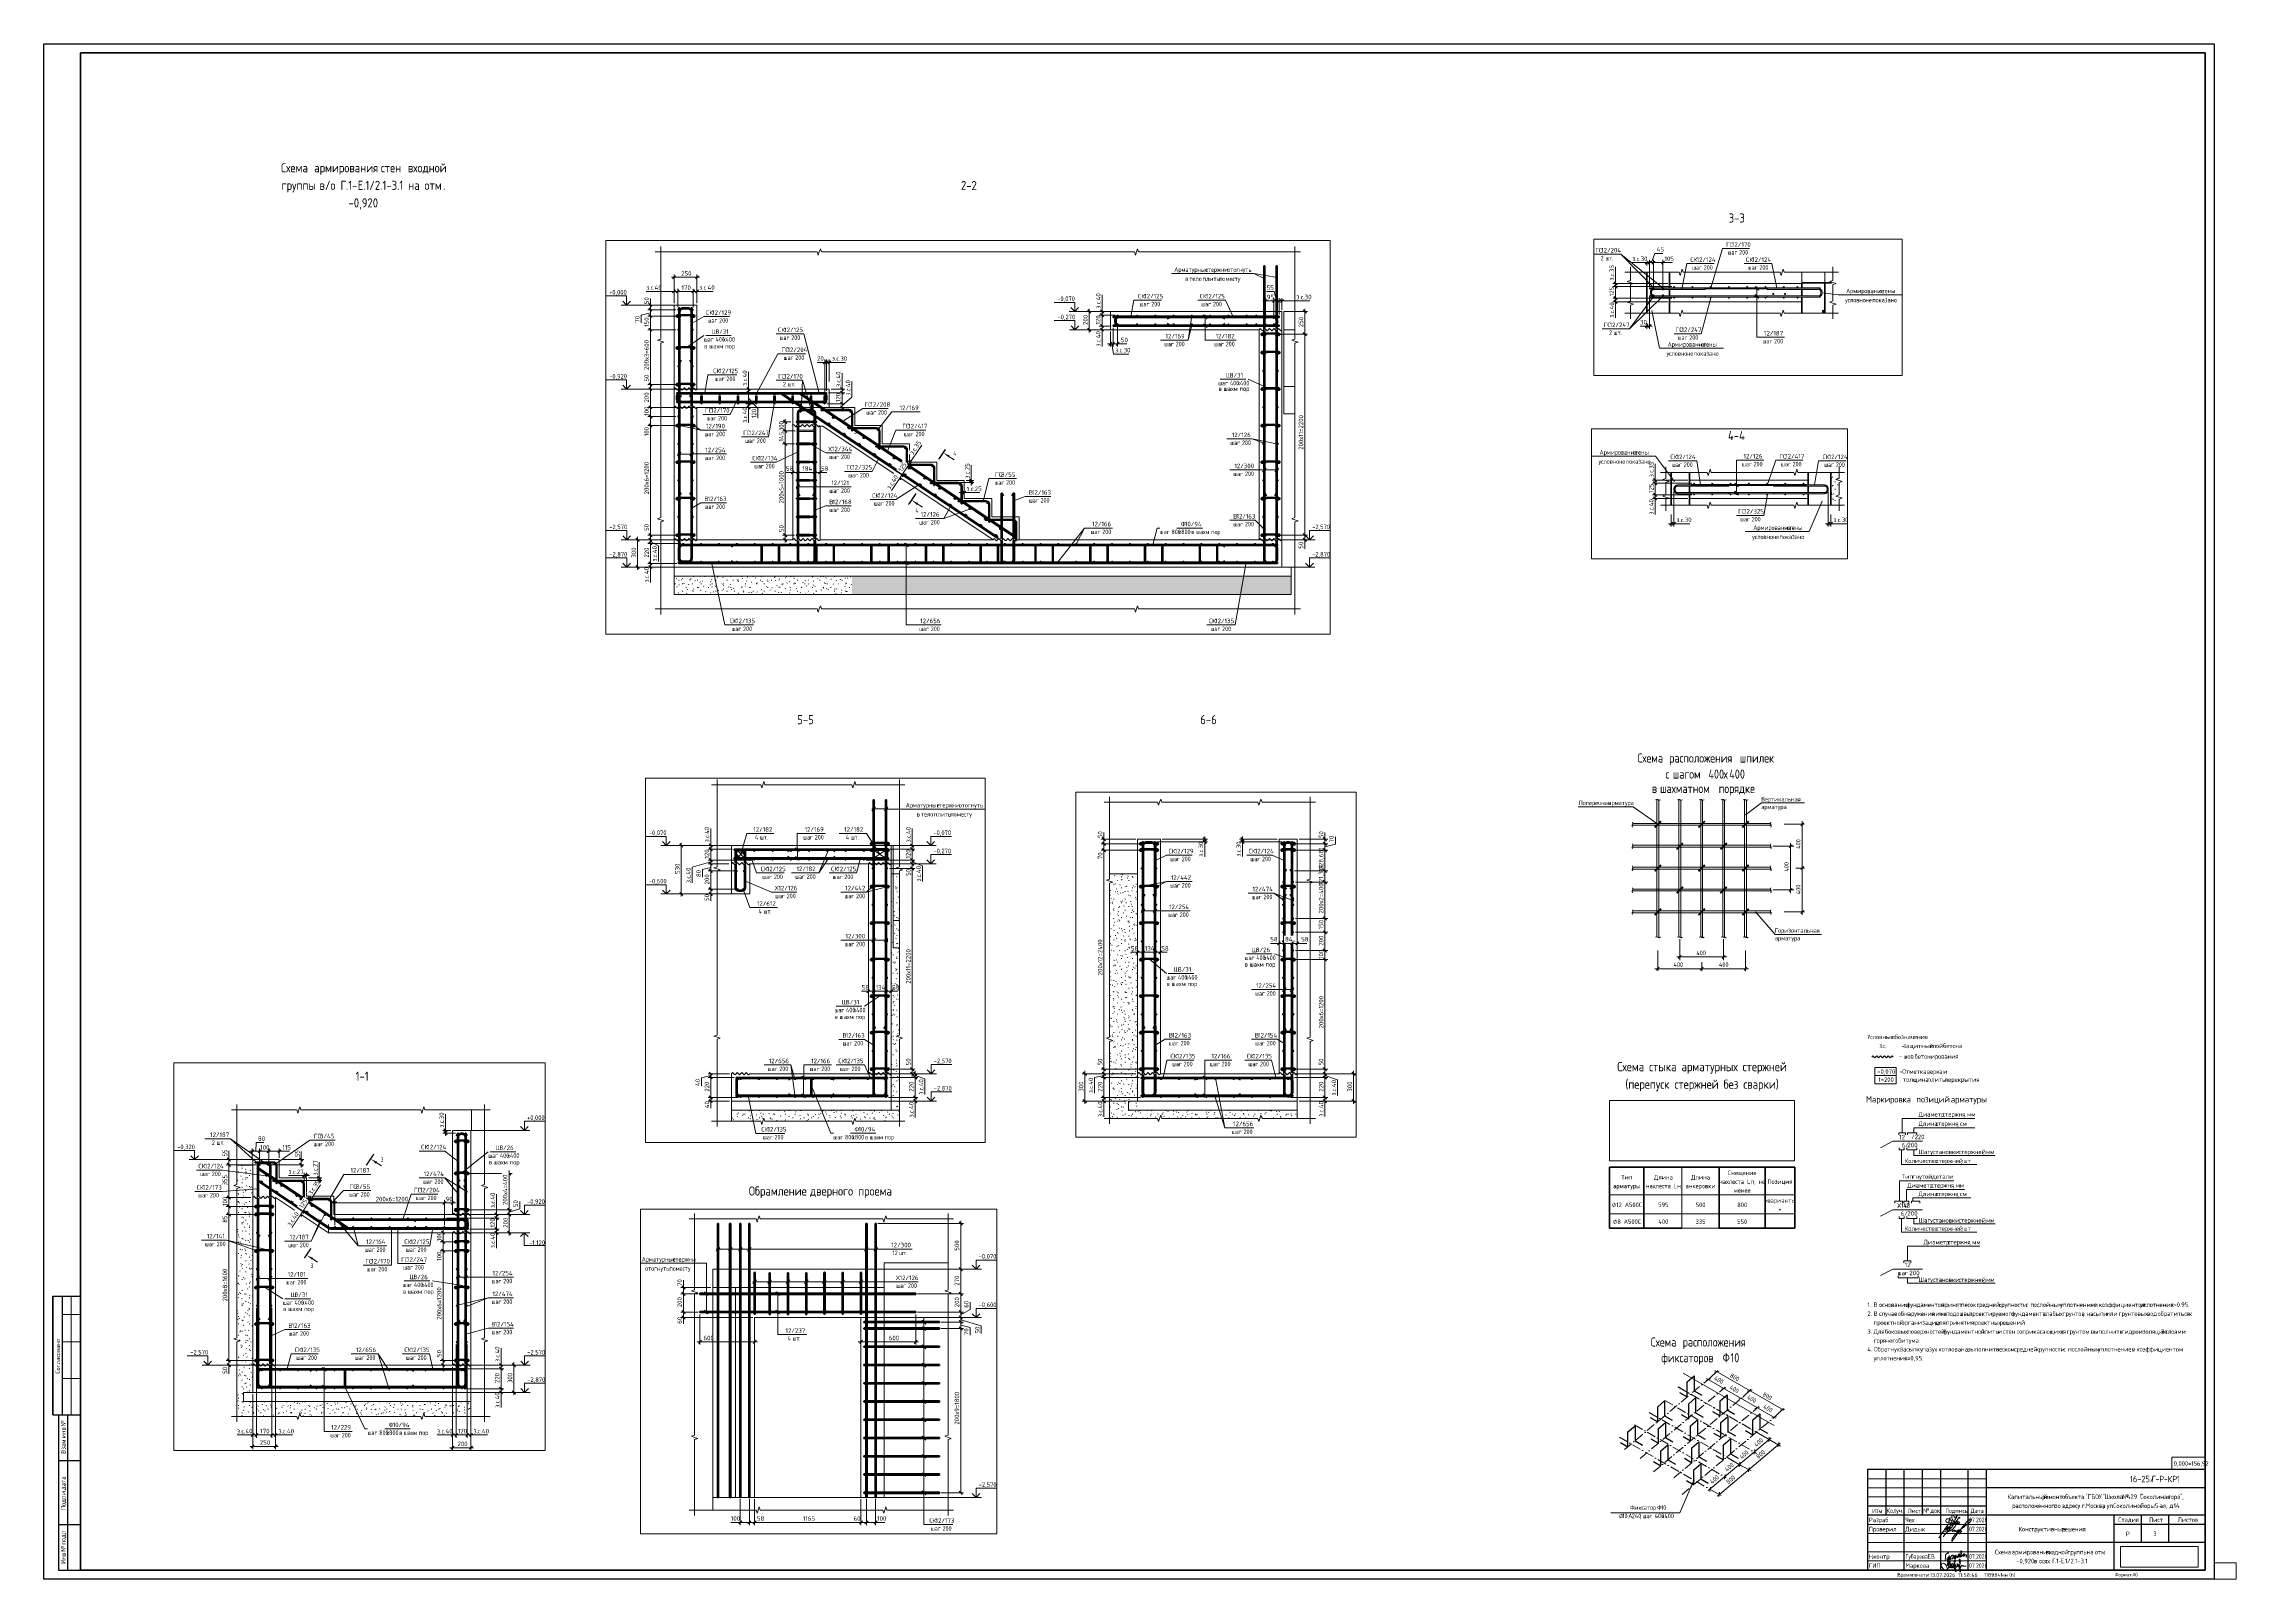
# Paper-space layout 'Layout1' of a CAD drawing. Header units: millimetres. Extents: x -1189 to 12, y 0 to 841.
# The model-space entities are those that its viewports show. They can reach past a viewport. Long polylines and large blocks are cut down to what shows.
import ezdxf

# ---------------------------------------------------------------- set-up
doc = ezdxf.new("R2010")
doc.units = ezdxf.units.MM
for name, pattern in [('01 Штриховая _2 мм_', [3, 2, -1]), ('02 Штрихпунктирная _5 мм_', [8, 5, -1.5, 0, -1.5]), ('04 Пунктир 10мм', [10, 0, -10])]:
    doc.linetypes.add(name, pattern=pattern)
doc.layers.add('_NPLT_SIGN', color=5, linetype='Continuous', lineweight=9, plot=False)
doc.layers.add('NPLT_SIGN', color=5, linetype='Continuous', lineweight=9, plot=False)
for name, color, linetype, lineweight in [('AA_Dim', 7, 'Continuous', 9), ('AA_Dim-20', 7, 'Continuous', 9), ('AA_Linii', 7, 'Continuous', 9), ('AA_Oformlenie', 7, 'Continuous', 9), ('AA_Razrez', 7, 'Continuous', 9), ('AA_Vinoska', 7, 'Continuous', 9), ('AA_Visotnaya otmetka', 7, 'Continuous', 9), ('AF_Element', 7, 'Continuous', 20), ('AF_Element_Грунт', 253, 'Continuous', 20), ('AF_Lestnica', 7, '01 Штриховая _2 мм_', 9), ('AF_Perekritie_Опалубка', 253, 'Continuous', 20), ('AF_Stena_Гидроизоляция', 253, 'Continuous', 20), ('AF_Stena_Опалубка', 253, 'Continuous', 20), ('Gen_Stamp', 7, 'Continuous', 9), ('Gen_Table', 7, 'Continuous', 9), ('Gen_Text', 7, 'Continuous', 9), ('KR_Armatura', 7, 'Continuous', 20), ('KR_Armatura_Tonkie', 7, 'Continuous', 20), ('KR_Fundament', 7, 'Continuous', 20)]:
    doc.layers.add(name, color=color, linetype=linetype, lineweight=lineweight)
doc.layers.add('AA_NPLT_Vports', color=254, linetype='Continuous', plot=False)
doc.styles.add('GOST Common', font='GOST Common.ttf', dxfattribs={"width": 0.85, "height": 50})
doc.styles.add('GOST Common_1', font='GOST Common.ttf', dxfattribs={"width": 0.9, "height": 2.5})
doc.styles.add('GOST Common_2', font='GOST Common.ttf', dxfattribs={"width": 0.85, "height": 5})
doc.styles.add('GOST Common_3', font='GOST Common.ttf', dxfattribs={"width": 0.85, "height": 2.5})
doc.styles.add('GOST Common_4', font='GOST Common.ttf', dxfattribs={"width": 0.85, "height": 2.5})
doc.styles.add('GOST Common_5', font='GOST Common.ttf', dxfattribs={"height": 3.5})
doc.styles.add('GOST Common_6', font='GOST Common.ttf', dxfattribs={"height": 2.5})
doc.styles.add('ISOCPEUR', font='isocpeur.ttf', dxfattribs={"width": 0.7, "height": 50})
doc.styles.add('ISOCPEUR_1', font='isocpeur.ttf', dxfattribs={"width": 0.9, "height": 50})
doc.styles.add('ISOCPEUR_10', font='isocpeur.ttf', dxfattribs={"width": 0.85, "height": 3.5})
doc.styles.add('ISOCPEUR_11', font='isocpeur.ttf', dxfattribs={"width": 0.75, "height": 2.5})
doc.styles.add('ISOCPEUR_12', font='isocpeur.ttf', dxfattribs={"width": 0.85, "height": 5})
doc.styles.add('ISOCPEUR_13', font='isocpeur.ttf', dxfattribs={"width": 0.85, "height": 2.5})
doc.styles.add('ISOCPEUR_2', font='isocpeur.ttf', dxfattribs={"width": 0.8, "height": 50})
doc.styles.add('ISOCPEUR_3', font='isocpeur.ttf', dxfattribs={"width": 0.85, "height": 50})
doc.styles.add('ISOCPEUR_4', font='isocpeur.ttf', dxfattribs={"width": 0.85, "height": 2.5})
doc.styles.add('ISOCPEUR_5', font='isocpeur.ttf', dxfattribs={"width": 0.85, "height": 2.3})
doc.styles.add('ISOCPEUR_6', font='isocpeur.ttf', dxfattribs={"width": 0.85, "height": 2})
doc.styles.add('ISOCPEUR_7', font='isocpeur.ttf', dxfattribs={"width": 0.85, "height": 2.1})
doc.styles.add('ISOCPEUR_8', font='isocpeur.ttf', dxfattribs={"width": 0.9, "height": 2})
doc.styles.add('ISOCPEUR_9', font='isocpeur.ttf', dxfattribs={"height": 2.1})
doc.dimstyles.new('00_Точн_3_знака__прозр_', dxfattribs={"dimscale": 304.8, "dimtxt": 49.799059, "dimasz": 0.111549, "dimexe": 0.098425, "dimexo": 0.065617, "dimgap": 0.006562, "dimtad": 1, "dimdec": 3, "dimrnd": 0.001, "dimdsep": 46, "dimtxsty": 'ISOCPEUR_1', "dimblk1": 'OBLIQUE', "dimblk2": 'OBLIQUE', "dimsah": 1, "dimcen": 0.09, "dimdle": 0.098425, "dimazin": 0, "dimtfac": 1, "dimtdec": 4, "dimtix": 1, "dimtmove": 1, "dimatfit": 3, "dimfxl": 1, "dimtvp": 1, "dimtolj": 1, "dimtzin": 0, "dimlwd": 18, "dimlwe": 18, "dimarcsym": 2})
doc.dimstyles.new('00_Точн_3_знака__прозр__1', dxfattribs={"dimscale": 304.8, "dimtxt": 49.799059, "dimasz": 0.111549, "dimexe": 0.098425, "dimexo": 0.065617, "dimgap": 0.006562, "dimtad": 1, "dimdec": 3, "dimrnd": 0.001, "dimdsep": 46, "dimtxsty": 'ISOCPEUR_1', "dimblk1": 'OBLIQUE', "dimblk2": 'OBLIQUE', "dimsah": 1, "dimcen": 0.09, "dimdle": 0.098425, "dimazin": 0, "dimtfac": 1, "dimtdec": 4, "dimtix": 1, "dimtmove": 0, "dimatfit": 3, "dimfxl": 1, "dimtvp": 1, "dimtolj": 1, "dimtzin": 0, "dimlwd": 18, "dimlwe": 18, "dimarcsym": 2})
doc.dimstyles.new('01_Точн_3_знака__непрозр_', dxfattribs={"dimscale": 304.8, "dimtxt": 49.799059, "dimasz": 0.111549, "dimexe": 0.098425, "dimexo": 0.065617, "dimgap": 0.016404, "dimtad": 1, "dimdec": 3, "dimrnd": 0.001, "dimdsep": 46, "dimtxsty": 'ISOCPEUR_1', "dimblk1": 'OBLIQUE', "dimblk2": 'OBLIQUE', "dimsah": 1, "dimcen": 0.09, "dimdle": 0.098425, "dimazin": 0, "dimtfac": 1, "dimtdec": 4, "dimtix": 1, "dimtmove": 1, "dimatfit": 3, "dimfxl": 1, "dimtvp": 1, "dimtfill": 1, "dimtolj": 1, "dimtzin": 0, "dimlwd": 18, "dimlwe": 18, "dimarcsym": 2})
doc.dimstyles.new('01_Точн_3_знака__непрозр__1', dxfattribs={"dimscale": 304.8, "dimtxt": 49.799059, "dimasz": 0.111549, "dimexe": 0.098425, "dimexo": 0.065617, "dimgap": 0.016404, "dimtad": 1, "dimdec": 3, "dimrnd": 0.001, "dimdsep": 46, "dimtxsty": 'ISOCPEUR_1', "dimblk1": 'OBLIQUE', "dimblk2": 'OBLIQUE', "dimsah": 1, "dimcen": 0.09, "dimdle": 0.098425, "dimazin": 0, "dimtfac": 1, "dimtdec": 4, "dimtix": 1, "dimtmove": 0, "dimatfit": 3, "dimfxl": 1, "dimtvp": 1, "dimtfill": 1, "dimtolj": 1, "dimtzin": 0, "dimlwd": 18, "dimlwe": 18, "dimarcsym": 2})
doc.dimstyles.new('05_Округл_1мм__прозр_', dxfattribs={"dimscale": 304.8, "dimtxt": 49.799059, "dimasz": 0.111549, "dimexe": 0.098425, "dimexo": 0.065617, "dimgap": 0.006562, "dimtad": 1, "dimdec": 0, "dimdsep": 46, "dimtxsty": 'ISOCPEUR_1', "dimblk1": 'OBLIQUE', "dimblk2": 'OBLIQUE', "dimsah": 1, "dimcen": 0.09, "dimdle": 0.098425, "dimazin": 0, "dimtfac": 1, "dimtdec": 4, "dimtix": 1, "dimtmove": 0, "dimatfit": 3, "dimfxl": 1, "dimtvp": 1, "dimtolj": 1, "dimtzin": 0, "dimlwd": 18, "dimlwe": 18, "dimarcsym": 2})
doc.dimstyles.new('05_Округл_1мм__прозр__1', dxfattribs={"dimscale": 304.8, "dimtxt": 49.799059, "dimasz": 0.111549, "dimexe": 0.098425, "dimexo": 0.065617, "dimgap": 0.006562, "dimtad": 1, "dimdec": 0, "dimdsep": 46, "dimtxsty": 'ISOCPEUR_1', "dimblk1": 'OBLIQUE', "dimblk2": 'OBLIQUE', "dimsah": 1, "dimcen": 0.09, "dimdle": 0.098425, "dimazin": 0, "dimtfac": 1, "dimtdec": 4, "dimtix": 1, "dimtmove": 1, "dimatfit": 3, "dimfxl": 1, "dimtvp": 1, "dimtolj": 1, "dimtzin": 0, "dimlwd": 18, "dimlwe": 18, "dimarcsym": 2})
doc.dimstyles.new('05_Округл_50мм__непрозр_', dxfattribs={"dimscale": 304.8, "dimtxt": 49.799059, "dimasz": 0.111549, "dimexe": 0.098425, "dimexo": 0.065617, "dimgap": 0.019685, "dimtad": 1, "dimdec": 0, "dimrnd": 50, "dimdsep": 46, "dimtxsty": 'ISOCPEUR_1', "dimblk1": 'OBLIQUE', "dimblk2": 'OBLIQUE', "dimsah": 1, "dimcen": 0.09, "dimdle": 0.098425, "dimazin": 0, "dimtfac": 1, "dimtdec": 4, "dimtix": 1, "dimtmove": 0, "dimatfit": 3, "dimfxl": 1, "dimtvp": 1, "dimtfill": 1, "dimtolj": 1, "dimtzin": 0, "dimlwd": 18, "dimlwe": 18, "dimarcsym": 2})
doc.dimstyles.new('05_Округл_50мм__непрозр__1', dxfattribs={"dimscale": 304.8, "dimtxt": 49.799059, "dimasz": 0.111549, "dimexe": 0.098425, "dimexo": 0.065617, "dimgap": 0.019685, "dimtad": 1, "dimdec": 0, "dimrnd": 50, "dimdsep": 46, "dimtxsty": 'ISOCPEUR_1', "dimblk1": 'OBLIQUE', "dimblk2": 'OBLIQUE', "dimsah": 1, "dimcen": 0.09, "dimdle": 0.098425, "dimazin": 0, "dimtfac": 1, "dimtdec": 4, "dimtix": 1, "dimtmove": 1, "dimatfit": 3, "dimfxl": 1, "dimtvp": 1, "dimtfill": 1, "dimtolj": 1, "dimtzin": 0, "dimlwd": 18, "dimlwe": 18, "dimarcsym": 2})
doc.dimstyles.new('05_Округл_5мм__непрозр_', dxfattribs={"dimscale": 304.8, "dimtxt": 49.799059, "dimasz": 0.111549, "dimexe": 0.098425, "dimexo": 0.065617, "dimgap": 0.006562, "dimtad": 1, "dimdec": 0, "dimrnd": 5, "dimdsep": 46, "dimtxsty": 'ISOCPEUR_1', "dimblk1": 'OBLIQUE', "dimblk2": 'OBLIQUE', "dimsah": 1, "dimcen": 0.09, "dimdle": 0.098425, "dimazin": 0, "dimtfac": 1, "dimtdec": 4, "dimtix": 1, "dimtmove": 0, "dimatfit": 3, "dimfxl": 1, "dimtvp": 1, "dimtfill": 1, "dimtolj": 1, "dimtzin": 0, "dimlwd": 18, "dimlwe": 18, "dimarcsym": 2})
doc.dimstyles.new('05_Округл_5мм__непрозр__1', dxfattribs={"dimscale": 304.8, "dimtxt": 49.799059, "dimasz": 0.111549, "dimexe": 0.098425, "dimexo": 0.065617, "dimgap": 0.006562, "dimtad": 1, "dimdec": 0, "dimrnd": 5, "dimdsep": 46, "dimtxsty": 'ISOCPEUR_1', "dimblk1": 'OBLIQUE', "dimblk2": 'OBLIQUE', "dimsah": 1, "dimcen": 0.09, "dimdle": 0.098425, "dimazin": 0, "dimtfac": 1, "dimtdec": 4, "dimtix": 1, "dimtmove": 1, "dimatfit": 3, "dimfxl": 1, "dimtvp": 1, "dimtfill": 1, "dimtolj": 1, "dimtzin": 0, "dimlwd": 18, "dimlwe": 18, "dimarcsym": 2})
doc.dimstyles.new('05_Округл_5мм__прозр_', dxfattribs={"dimscale": 304.8, "dimtxt": 49.799059, "dimasz": 0.111549, "dimexe": 0.098425, "dimexo": 0.065617, "dimgap": 0.006562, "dimtad": 1, "dimdec": 0, "dimrnd": 5, "dimdsep": 46, "dimtxsty": 'ISOCPEUR_1', "dimblk1": 'OBLIQUE', "dimblk2": 'OBLIQUE', "dimsah": 1, "dimcen": 0.09, "dimdle": 0.098425, "dimazin": 0, "dimtfac": 1, "dimtdec": 4, "dimtix": 1, "dimtmove": 1, "dimatfit": 3, "dimfxl": 1, "dimtvp": 1, "dimtolj": 1, "dimtzin": 0, "dimlwd": 18, "dimlwe": 18, "dimarcsym": 2})
doc.dimstyles.new('05_Округл_5мм__прозр__1', dxfattribs={"dimscale": 304.8, "dimtxt": 49.799059, "dimasz": 0.111549, "dimexe": 0.098425, "dimexo": 0.065617, "dimgap": 0.006562, "dimtad": 1, "dimdec": 0, "dimrnd": 5, "dimdsep": 46, "dimtxsty": 'ISOCPEUR_1', "dimblk1": 'OBLIQUE', "dimblk2": 'OBLIQUE', "dimsah": 1, "dimcen": 0.09, "dimdle": 0.098425, "dimazin": 0, "dimtfac": 1, "dimtdec": 4, "dimtix": 1, "dimtmove": 0, "dimatfit": 3, "dimfxl": 1, "dimtvp": 1, "dimtolj": 1, "dimtzin": 0, "dimlwd": 18, "dimlwe": 18, "dimarcsym": 2})
doc.dimstyles.new('10_Раскладка_арматуры_с_засечками', dxfattribs={"dimscale": 304.8, "dimtxt": 0.18, "dimasz": 0.131234, "dimexe": 0.065617, "dimexo": 0, "dimgap": 0, "dimtad": 1, "dimdec": 3, "dimrnd": 0.001, "dimdsep": 46, "dimtxsty": 'ISOCPEUR_2', "dimblk1": 'OBLIQUE', "dimblk2": 'OBLIQUE', "dimsah": 1, "dimcen": 0.09, "dimdle": 0.065617, "dimazin": 0, "dimtfac": 1, "dimtdec": 4, "dimtix": 1, "dimtmove": 0, "dimatfit": 3, "dimfxl": 1, "dimtvp": 1, "dimtolj": 1, "dimtzin": 0, "dimlwd": 18, "dimlwe": 18, "dimarcsym": 2})
doc.dimstyles.new('10_Раскладка_арматуры_с_засечками_2', dxfattribs={"dimscale": 304.8, "dimtxt": 0.18, "dimasz": 0.131234, "dimexe": 0.065617, "dimexo": 0, "dimgap": 0, "dimtad": 1, "dimdec": 3, "dimrnd": 0.001, "dimdsep": 46, "dimtxsty": 'GOST Common', "dimblk1": 'OBLIQUE', "dimblk2": 'OBLIQUE', "dimsah": 1, "dimcen": 0.09, "dimdle": 0.065617, "dimazin": 0, "dimtfac": 1, "dimtdec": 4, "dimtix": 1, "dimtmove": 0, "dimatfit": 3, "dimfxl": 1, "dimtvp": 1, "dimtolj": 1, "dimtzin": 0, "dimlwd": 18, "dimlwe": 18, "dimarcsym": 2})
doc.dimstyles.new('10_Раскладка_арматуры_с_засечками_3', dxfattribs={"dimscale": 304.8, "dimtxt": 0.18, "dimasz": 0.131234, "dimexe": 0.065617, "dimexo": 0, "dimgap": 0, "dimtad": 1, "dimdec": 3, "dimrnd": 0.001, "dimdsep": 46, "dimtxsty": 'ISOCPEUR_1', "dimblk1": 'OBLIQUE', "dimblk2": 'OBLIQUE', "dimsah": 1, "dimcen": 0.09, "dimdle": 0.065617, "dimazin": 0, "dimtfac": 1, "dimtdec": 4, "dimtix": 1, "dimtmove": 0, "dimatfit": 3, "dimfxl": 1, "dimtvp": 1, "dimtolj": 1, "dimtzin": 0, "dimlwd": 18, "dimlwe": 18, "dimarcsym": 2})
doc.dimstyles.new('10_Раскладка_арматуры_с_засечками_4', dxfattribs={"dimscale": 304.8, "dimtxt": 0.18, "dimasz": 0.131234, "dimexe": 0.065617, "dimexo": 0, "dimgap": 0, "dimtad": 1, "dimdec": 3, "dimrnd": 0.001, "dimdsep": 46, "dimtxsty": 'ISOCPEUR_1', "dimblk1": 'OBLIQUE', "dimblk2": 'OBLIQUE', "dimsah": 1, "dimcen": 0.09, "dimdle": 0.065617, "dimazin": 0, "dimtfac": 1, "dimtdec": 4, "dimtix": 1, "dimtmove": 1, "dimatfit": 3, "dimfxl": 1, "dimtvp": 1, "dimtolj": 1, "dimtzin": 0, "dimlwd": 18, "dimlwe": 18, "dimarcsym": 2})
doc.dimstyles.new('10_Раскладка_арматуры_с_засечками_5', dxfattribs={"dimscale": 304.8, "dimtxt": 0.18, "dimasz": 0.131234, "dimexe": 0.065617, "dimexo": 0, "dimgap": 0, "dimtad": 1, "dimdec": 3, "dimrnd": 0.001, "dimdsep": 46, "dimtxsty": 'ISOCPEUR_1', "dimblk1": 'OBLIQUE', "dimblk2": 'OBLIQUE', "dimsah": 1, "dimcen": 0.09, "dimdle": 0.065617, "dimazin": 0, "dimtfac": 1, "dimtdec": 4, "dimtix": 1, "dimtmove": 2, "dimatfit": 3, "dimfxl": 1, "dimtvp": 1, "dimtolj": 1, "dimtzin": 0, "dimlwd": 18, "dimlwe": 18, "dimarcsym": 2})
doc.dimstyles.new('10_Раскладка_арматуры_с_засечками_6', dxfattribs={"dimscale": 304.8, "dimtxt": 0.18, "dimasz": 0.131234, "dimexe": 0.065617, "dimexo": 0, "dimgap": 0, "dimtad": 1, "dimdec": 3, "dimrnd": 0.001, "dimdsep": 46, "dimtxsty": 'ISOCPEUR_3', "dimblk1": 'OBLIQUE', "dimblk2": 'OBLIQUE', "dimsah": 1, "dimcen": 0.09, "dimdle": 0.065617, "dimazin": 0, "dimtfac": 1, "dimtdec": 4, "dimtix": 1, "dimtmove": 0, "dimatfit": 3, "dimfxl": 1, "dimtvp": 1, "dimtolj": 1, "dimtzin": 0, "dimlwd": 18, "dimlwe": 18, "dimarcsym": 2})
picture_1 = doc.add_image_def('image1.jpg', size_in_pixel=(1429, 378))
picture_2 = doc.add_image_def('image2.png', size_in_pixel=(843, 274))
pattern_1 = [(0, (44969.595, -250), (162.56, 40.64), [6.706, -115.214, 6.706, -115.214, -650.24]), (0, (44969.595, -250), (162.56, 40.64), [-243.84, 6.706, -237.134, 6.706, -115.214, -284.48]), (0, (44969.595, -250), (162.56, 40.64), [-609.6, 6.706, -74.574, 6.706, -196.494]), (120, (45030.555, -229.68), (-116.47527, 120.4611), [6.706, -115.214, 6.706, -115.214, -650.24]), (120, (45030.555, -229.68), (-116.47527, 120.4611), [-243.84, 6.706, -237.134, 6.706, -115.214, -284.48]), (120, (45030.555, -229.68), (-116.47527, 120.4611), [-609.6, 6.706, -74.574, 6.706, -196.494]), (240, (45050.875, -148.4), (-46.08473, -161.1011), [6.706, -115.214, 6.706, -115.214, -650.24]), (240, (45050.875, -148.4), (-46.08473, -161.1011), [-243.84, 6.706, -237.134, 6.706, -115.214, -284.48]), (240, (45050.875, -148.4), (-46.08473, -161.1011), [-609.6, 6.706, -74.574, 6.706, -196.494])]

# ---------------------------------------------------------------- blocks, each defined once
blk = doc.blocks.new('020_Основная надпись Форма 3 - ООО ПСК _Азурит_-3908772-Схема армирования входной группы на отм_ -0_920 в осях Г_1-Е_1_2_1-3_1')
at = {"layer": 'AA_Vinoska', "lineweight": 30}
for p, q in [((-1184, 155), (-1184, 90)), ((-1184, 155), (-1169, 155)), ((-1184, 90), (-1184, 155)), ((-1179, 155), (-1179, 90)), ((-1184, 90), (-1169, 90)), ((-1181, 90), (-1181, 5)), ((-1181, 90), (-1169, 90)), ((-1176, 90), (-1176, 5)), ((-1181, 65), (-1169, 65)), ((-190, 60), (-190, 5)), ((-5, 60), (-190, 60)), ((-180, 60), (-180, 35)), ((-170, 60), (-170, 5)), ((-160, 60), (-160, 35)), ((-150, 60), (-150, 5)), ((-135, 60), (-135, 5)), ((-125, 60), (-125, 5)), ((-5, 50), (-125, 50)), ((-125, 40), (-190, 40)), ((-1181, 30), (-1169, 30)), ((-125, 35), (-190, 35)), ((-5, 35), (-125, 35)), ((-55, 35), (-55, 5)), ((-5, 30), (-55, 30)), ((-40, 35), (-40, 30)), ((-40, 30), (-40, 20)), ((-25, 35), (-25, 30)), ((-25, 30), (-25, 20)), ((-5, 20), (-125, 20)), ((-1181, 5), (-1169, 5))]:
    blk.add_line(p, q, dxfattribs=at)
at = {"layer": 'AA_Vinoska', "lineweight": 18}
for p, q in [((-1179, 145), (-1169, 145)), ((-1174, 155), (-1174, 90)), ((-1169, 155), (-1169, 90)), ((-1179, 130), (-1169, 130)), ((-1179, 110), (-1169, 110)), ((-125, 55), (-190, 55)), ((-125, 50), (-190, 50)), ((-125, 45), (-190, 45)), ((-125, 30), (-190, 30)), ((-125, 25), (-190, 25)), ((-125, 20), (-190, 20)), ((-125, 15), (-190, 15)), ((-125, 10), (-190, 10))]:
    blk.add_line(p, q, dxfattribs=at)
at = {"layer": 'AA_Vinoska'}
for q in [(-5, 70), (-15, 60)]:
    blk.add_line((-5, 60), q, dxfattribs=at)
at = {"layer": 'Gen_Stamp', "lineweight": 25}
for p, q in [((-1189, 0), (-1189, 841)), ((-1189, 841), (0, 841)), ((0, 841), (0, 0)), ((0, 0), (-1189, 0))]:
    blk.add_line(p, q, dxfattribs=at)
at = {"layer": 'Gen_Stamp', "lineweight": 80}
for p, q in [((-1169, 5), (-1169, 836)), ((-1169, 836), (-5, 836)), ((-5, 836), (-5, 5)), ((-5, 5), (-1169, 5))]:
    blk.add_line(p, q, dxfattribs=at)
at = {"layer": 'Gen_Stamp', "char_height": 2.5, "attachment_point": 1, "rotation": 90, "style": 'ISOCPEUR_4'}
for s, insert, width in [('Согласовано', (-1182.6, 112.6), 20.375), ('\\fISOCPEUR|b0|i0|c204|p34|;\\W.85;№', (-1179.6, 83.6), 3.135), ('Взам', (-1179.6, 68.7), 7.836), ('инв', (-1179.6, 77.1), 5.52), ('. ', (-1179.6, 81.7), 2.317), ('. ', (-1179.6, 75.2), 2.317), ('дата', (-1179.6, 48.8), 8.245), ('\\fISOCPEUR|b0|i0|c204|p34|;\\W.85; ', (-1179.6, 47.5), 1.567), ('Подп', (-1179.6, 37.9), 7.564), ('\\fISOCPEUR|b0|i0|c204|p34|;\\W.85;и', (-1179.6, 46), 1.84), ('. ', (-1179.6, 44.1), 2.317), ('подл', (-1179.6, 18.9), 7.359), ('\\fISOCPEUR|b0|i0|c204|p34|;\\W.85;.', (-1179.6, 24.9), 0.75), ('\\fISOCPEUR|b0|i0|c204|p34|;\\W.85;№', (-1179.6, 15), 3.135), ('\\fISOCPEUR|b0|i0|c204|p34|;\\W.85; ', (-1179.6, 17.6), 1.567), ('Инв', (-1179.6, 8.4), 5.724), ('. ', (-1179.6, 13.1), 2.317)]:
    blk.add_mtext(s, dxfattribs=dict(at, insert=insert, width=width))
at = {"layer": 'Gen_Stamp', "attachment_point": 1}
for s, insert, char_height, width, style in [('Изм', (-187.4, 38.5), 2.3, 5.179, 'ISOCPEUR_5'), ('\\fISOCPEUR|b0|i0|c204|p34|;\\W.85;.', (-183.1, 38.5), 2.3, 0.681, 'ISOCPEUR_5'), ('Кол', (-179.6, 38.8), 2.5, 5.724, 'ISOCPEUR_4'), ('\\fISOCPEUR|b0|i0|c204|p34|;\\W.85;.', (-174.9, 38.8), 2.5, 0.75, 'ISOCPEUR_4'), ('уч', (-174.3, 38.8), 2.5, 3.68, 'ISOCPEUR_4'), ('\\fISOCPEUR|b0|i0|c204|p34|;\\W.85;.', (-171.2, 38.8), 2.5, 0.75, 'ISOCPEUR_4'), ('Лист', (-167.9, 38.6), 2.3, 6.951, 'ISOCPEUR_5'), ('\\fISOCPEUR|b0|i0|c204|p34|;\\W.85;№', (-159.5, 38.8), 2.5, 3.135, 'ISOCPEUR_4'), ('\\fISOCPEUR|b0|i0|c204|p34|;\\W.85; ', (-156.9, 38.8), 2.5, 1.567, 'ISOCPEUR_4'), ('док', (-155.6, 38.8), 2.5, 5.52, 'ISOCPEUR_4'), ('\\fISOCPEUR|b0|i0|c204|p34|;\\W.85;.', (-151.1, 38.8), 2.5, 0.75, 'ISOCPEUR_4'), ('Подпись', (-147.3, 38.6), 2.3, 11.38, 'ISOCPEUR_5'), ('Дата', (-133.4, 38.6), 2.3, 7.905, 'ISOCPEUR_5'), ('Стадия', (-52.6, 33.8), 2.5, 11.721, 'ISOCPEUR_4'), ('\\fISOCPEUR|b0|i0|c204|p34|;\\W.85;Р', (-48.4, 26), 2.5, 2.044, 'ISOCPEUR_4'), ('Лист', (-35.8, 33.8), 2.5, 7.768, 'ISOCPEUR_4'), ('Листов', (-20, 33.8), 2.5, 11.448, 'ISOCPEUR_4'), ('Время', (-173.6, 3.4), 2.1, 8.245, 'ISOCPEUR_7'), ('\\fISOCPEUR|b0|i0|c204|p34|;\\W.85; ', (-166.8, 3.4), 2.1, 1.363, 'ISOCPEUR_7'), ('печати', (-165.7, 3.4), 2.1, 10.085, 'ISOCPEUR_7'), ('\\fISOCPEUR|b0|i0|c204|p34|;\\W.85;:', (-157.3, 3.4), 2.1, 0.681, 'ISOCPEUR_7'), ('1189', (-126.1, 3.3), 2, 5.339, 'ISOCPEUR_8'), ('\\fISOCPEUR|b0|i0|c204|p34|;\\W.9;х', (-121.7, 3.3), 2, 1.587, 'ISOCPEUR_8'), ('841', (-120.4, 3.3), 2, 4.473, 'ISOCPEUR_8'), ('мм', (-116.7, 3.3), 2, 3.608, 'ISOCPEUR_8'), (' (h)', (-113.7, 3.3), 2, 4.69, 'ISOCPEUR_8'), ('Формат', (-54.5, 3.5), 2, 10.426, 'ISOCPEUR_6'), ('\\fISOCPEUR|b0|i0|c204|p34|;\\W.85; ', (-45.9, 3.5), 2, 1.295, 'ISOCPEUR_6'), ('\\fISOCPEUR|b0|i0|c204|p34|;\\W.85;А', (-44.9, 3.5), 2, 1.908, 'ISOCPEUR_6'), ('\\fISOCPEUR|b0|i0|c204|p34|;\\W.85;0', (-43.3, 3.5), 2, 1.499, 'ISOCPEUR_6')]:
    blk.add_mtext(s, dxfattribs=dict(at, insert=insert, char_height=char_height, width=width, style=style))
at = {"layer": 'Gen_Stamp'}
image = blk.add_image(picture_1, insert=(-51.3, 6.6), size_in_units=(42.5, 11.3), dxfattribs=at)
image.dxf.flags = 7
blk = doc.blocks.new('022_Нет подписи - 022_Нет подписи-1287868-Схема армирования входной группы на отм_ -0_920 в осях Г_1-Е_1_2_1-3_1')
at = {"layer": 'AA_Vinoska'}
blk.add_line((0, 0), (0, 5), dxfattribs=at)
blk = doc.blocks.new('022_Чех - Разработал-3728282-Схема армирования входной группы на отм_ -0_920 в осях Г_1-Е_1_2_1-3_1')
at = {"layer": '_NPLT_SIGN'}
for points, knots in [([(44.4, 0.6), (44.8, 0.7), (45.3, 0.6), (45.8, 0.5), (46, 0.5), (46.2, 0.9), (46.2, 1.6), (45.8, 2.4), (44.6, 3.1), (43.8, 3.1), (43.3, 2.9), (42.9, 2), (43.1, 1.5), (43.7, 1), (44.2, 0.9), (45.7, 0.9), (46.8, 1), (47.1, 0.8), (47.4, 0.6)], [0, 0, 0, 0, 0.00149258, 0.00272094, 0.00395998, 0.00539517, 0.00754533, 0.01066283, 0.01391158, 0.01680361, 0.01926715, 0.02151895, 0.02399586, 0.02590241, 0.02884758, 0.03215201, 0.03531838, 0.03721573, 0.03721573, 0.03721573, 0.03721573]), ([(47.4, 0.6), (47.2, 0.8), (46.7, 0.8), (46.6, 0.6), (46.5, 0.2), (47, -0.1), (47.4, -0.1), (47.9, 0.2), (47.9, 0.7), (47.7, 1.1), (46.9, 2.1), (46.4, 2.9), (46.2, 3.8), (46.4, 4.8), (46.6, 5.3), (46.7, 5.3), (46.8, 5.2), (47.1, 5.1), (47.2, 4.4), (47.7, 3.8), (48.3, 3.9), (48.7, 4.1), (49, 4.4), (49.2, 4.6), (49.1, 5)], [0, 0, 0, 0, 0.00111162, 0.00234592, 0.00366347, 0.00517341, 0.00679302, 0.00837783, 0.00998219, 0.01243658, 0.01539353, 0.01882672, 0.0218998, 0.02454364, 0.02631172, 0.02711213, 0.02769884, 0.0289682, 0.03095174, 0.03318659, 0.03515102, 0.03674808, 0.03800969, 0.03920824, 0.03920824, 0.03920824, 0.03920824]), ([(49.1, 5), (49.1, 4.4), (48.4, 3.4), (47.9, 2.5), (47.7, 1.4), (48, 0.7), (48.4, 0.4), (49, 0.5), (49.2, 0.8), (49.5, 1.1), (49.3, 1.6), (48.9, 1.7), (48.6, 1.6), (48.4, 1), (48.7, 0.7), (49.1, 0.4), (50, 0.4), (50.4, 0.9), (50.7, 1.3)], [0, 0, 0, 0, 0.0031103, 0.00676527, 0.00993121, 0.01257682, 0.01460079, 0.01621941, 0.01774391, 0.01920847, 0.02067492, 0.02194392, 0.02334255, 0.02474449, 0.02642527, 0.02839792, 0.03063052, 0.03288534, 0.03288534, 0.03288534, 0.03288534])]:
    blk.add_open_spline(points, degree=3, knots=knots, dxfattribs=at)
for points in [[(45.3, 3.8), (44.4, 0.6)], [(49.9, 1.6), (50.5, 0.4)]]:
    blk.add_open_spline(points, degree=1, dxfattribs=at)
blk = doc.blocks.new('022_Дидык - Проверил-3728815-Схема армирования входной группы на отм_ -0_920 в осях Г_1-Е_1_2_1-3_1')
at = {"layer": 'NPLT_SIGN'}
for points, degree in [([(44.2, 5), (39.1, -2.5)], 1), ([(45.4, 2.5), (50.4, 9)], 1), ([(50.1, 1), (50.9, 2)], 1), ([(50.4, 9), (50.7, 8.7), (50.5, 8.4)], 2)]:
    blk.add_open_spline(points, degree=degree, dxfattribs=at)
for points, knots in [([(42.6, 2.7), (43.3, 3.4), (44.2, 3.7), (44.6, 3.6), (44, 3.1), (42.7, 2.1), (42.8, 2), (43.3, 1.9), (43, 1.3), (41.8, 0.7), (40.4, 0.2)], [0, 0, 0, 0, 0.00257908, 0.00490218, 0.00804204, 0.01091335, 0.01349317, 0.01499468, 0.01769479, 0.02153982, 0.02153982, 0.02153982, 0.02153982]), ([(43.5, 1.8), (43.4, 2.3), (45.4, 4.1), (47, 5.5), (47.9, 5.8), (48.5, 5.3), (48.5, 4.7), (48, 3.6), (46.7, 2.3), (44.7, 1), (43.7, 0.7), (43.7, 1), (43.7, 1.6), (44.9, 3), (45.4, 3.3), (45.7, 3.1), (45.8, 2.9), (41.8, -1.1), (41.6, -1.6), (41.6, -1.8), (41.8, -1.8), (41.9, -1.7)], [0, 0, 0, 0, 0.00579009, 0.01209857, 0.01630687, 0.01891896, 0.0217722, 0.02579759, 0.03165415, 0.03734841, 0.04140241, 0.04355404, 0.04650833, 0.04980391, 0.05281755, 0.0541252, 0.06092527, 0.06795522, 0.07499617, 0.07606291, 0.07673449, 0.07673449, 0.07673449, 0.07673449]), ([(48.8, 1.1), (49.8, 1.8), (50.1, 2), (50.4, 2.4), (50.1, 1.8), (50.1, 1), (50.7, 1.8), (55.5, 7.8), (56.7, 8), (57, 7.7), (56.6, 6.7), (54.9, 4.9), (46.7, -0.9), (46.1, -4.4), (46.3, -4.6), (48.4, -1.2), (50.1, 1)], [0, 0, 0, 0, 0.0023489, 0.0040688, 0.0062669, 0.0089514, 0.0196464, 0.0308469, 0.0414039, 0.0445038, 0.0489699, 0.0644749, 0.0826434, 0.098344, 0.1070883, 0.115037, 0.115037, 0.115037, 0.115037]), ([(46.6, 2.4), (46.3, 1.4), (46.3, 1.1), (46.5, 1.1), (47.1, 1.5), (47.6, 1.9), (47.8, 2.1), (47.4, 1.5)], [0, 0, 0, 0, 0.001738604, 0.003137735, 0.004906237, 0.006696871, 0.008500965, 0.008500965, 0.008500965, 0.008500965]), ([(47.4, 1.5), (47.4, 1), (48.1, 1.4), (48.7, 2), (48.4, 1.3), (48.2, 1), (48.8, 1.1)], [0, 0, 0, 0, 0.002404219, 0.005052125, 0.007160297, 0.008951112, 0.008951112, 0.008951112, 0.008951112]), ([(50.1, 1), (50.9, 1.5), (51.5, 1.4), (51.6, 1.2), (51, 0.8), (50.5, 0.2), (50.4, -0.3)], [0, 0, 0, 0, 0.002031734, 0.003845859, 0.005853103, 0.00798932, 0.00798932, 0.00798932, 0.00798932])]:
    blk.add_open_spline(points, degree=3, knots=knots, dxfattribs=at)
blk = doc.blocks.new('022_Губарева Е_В_ - Нормоконтроль-3728542-Схема армирования входной группы на отм_ -0_920 в осях Г_1-Е_1_2_1-3_1')
at = {"layer": '_NPLT_SIGN'}
for points, knots in [([(42.6, -0.2), (42.7, 1.1), (42.8, 2), (42.8, 3), (42.8, 3.4), (42.9, 3.5), (43.9, 4.4), (44.2, 4.4), (44.3, 4.4), (44.4, 4.4), (44.4, 4)], [0, 0, 0, 0, 0.0035831, 0.00610071, 0.00770703, 0.00968285, 0.01159584, 0.01352143, 0.01412232, 0.01475797, 0.01475797, 0.01475797, 0.01475797]), ([(43.8, 1.9), (43.7, 1.5), (43.7, 1), (43.8, 0.6), (43.9, 0.5), (44.1, 0.7), (44.5, 1.3), (44.8, 2), (44.9, 2.5), (44.9, 2.7), (44.8, 2.7), (44.7, 2.7), (44.4, 1.8), (44.3, 0.6), (44.3, -0.5), (44.4, -1.5), (44.4, -2.2), (44.2, -2.6), (44.1, -2.6), (43.9, -2.6), (43.8, -2.3), (43.9, -1.1), (44.1, -0.3), (44.7, 1.2), (45, 1.9), (45.2, 2), (45.3, 1.9), (45.3, 1.5), (45.4, 1.1), (45.5, 1), (45.7, 1), (45.8, 1), (45.9, 1.2), (46, 1.5), (45.9, 1.6), (45.7, 1.5), (45.6, 1.3), (45.3, 0.9), (45.3, 0.7), (45.2, 0.6), (45.2, 0.6), (45.2, 0.8), (45.6, 2.2), (46, 2.7), (46.4, 3.1), (46.7, 3.2), (46.8, 3.1), (46.9, 3), (47, 2.2), (46.9, 1.9), (46.7, 1.1), (46.6, 1), (46.6, 1.1), (46.7, 1.6), (47.1, 2.4), (47.3, 2.8), (47.5, 3), (47.6, 2.9), (47.5, 1.8), (47.5, 1.2), (47.5, 1.1)], [0, 0, 0, 0, 0.00141903, 0.00251453, 0.00337203, 0.00464653, 0.00656525, 0.00877126, 0.01035522, 0.01120876, 0.01162334, 0.0128081, 0.0152087, 0.01880295, 0.02245602, 0.02553595, 0.02780375, 0.02915839, 0.02992211, 0.0305915, 0.03233411, 0.03487331, 0.03881069, 0.04238535, 0.04524248, 0.04650068, 0.0473813, 0.04840926, 0.04948548, 0.0502589, 0.05082659, 0.051391, 0.05208083, 0.05284209, 0.05363298, 0.05434785, 0.05541659, 0.0564329, 0.05731609, 0.05768512, 0.05801426, 0.05982684, 0.06230422, 0.06525775, 0.06687307, 0.06797065, 0.06863967, 0.06985615, 0.07125576, 0.07337441, 0.07476414, 0.07584655, 0.07660409, 0.07822482, 0.08024043, 0.08198553, 0.08292431, 0.08454256, 0.08644351, 0.08840011, 0.08840011, 0.08840011, 0.08840011]), ([(46.7, 1.9), (47.3, 2.1), (47.8, 2.4), (48.4, 2.8), (48.5, 2.9), (48.6, 3), (48.6, 3.1), (48.5, 3.1), (48.2, 2.6), (48.1, 2.2), (48, 1.2), (48, 0), (48, -0.5), (48, -0.7), (47.9, -0.7), (47.8, -0.6), (47.8, 0), (48.4, 1.8), (48.9, 2.5), (49, 2.6), (49.1, 2.6), (49.1, 2.5), (49.1, 2), (49.1, 1.8), (49.2, 1.8), (49.3, 1.8), (49.9, 2.4), (50.2, 3), (50.3, 3.3), (50.2, 3.6), (50.1, 3.7), (49.8, 3.5), (49.7, 3.1), (49.7, 2.6), (49.9, 2.2), (50.1, 2.1), (50.4, 2.2), (50.8, 2.7), (51.4, 3.5), (51.8, 4.6), (51.6, 5.4), (51.5, 5.5), (51.4, 5.5), (51.3, 5.5), (51.1, 5.2), (50.7, 4.2), (50.6, 3.1), (50.7, 2.3), (50.9, 2.1), (51.1, 2.1), (51.6, 2.5), (51.6, 3), (51.5, 3.2), (51.3, 3.2), (51.1, 3.1), (51, 2.9), (51, 2.6), (51, 2.4), (51.1, 2.3), (51.5, 2.4), (52.2, 3), (52.4, 3.2), (52.6, 3.7), (52.9, 3.9), (53.3, 3.8), (53.3, 3.2), (53, 2.8), (52.5, 2.4), (52.3, 2.9), (52.4, 3.4), (52.5, 3.5), (52.5, 3.3), (52.6, 3.3), (53.3, 3.3), (53.8, 3.3), (54.2, 3.3), (54.2, 2.9), (54.2, 2.6), (54.1, 2.4), (54.1, 2.2), (54.2, 2)], [0, 0, 0, 0, 0.002061, 0.0036154, 0.0046696, 0.0050974, 0.0054418, 0.0062669, 0.0074082, 0.0095322, 0.012344, 0.0152477, 0.0173466, 0.0182547, 0.0187982, 0.0197454, 0.0226428, 0.0262833, 0.0295057, 0.0307223, 0.0311997, 0.0318816, 0.0327288, 0.0334831, 0.0338833, 0.0349628, 0.0367236, 0.0387232, 0.0400853, 0.0408698, 0.0416582, 0.0425762, 0.0439393, 0.0454368, 0.046769, 0.0478604, 0.0491315, 0.0512693, 0.0543417, 0.0576748, 0.0600731, 0.0612526, 0.0616232, 0.0622122, 0.0638923, 0.0666299, 0.069869, 0.0723061, 0.0737444, 0.0750704, 0.0765109, 0.078042, 0.0790802, 0.0798296, 0.0806092, 0.081431, 0.0822644, 0.0829363, 0.0836607, 0.0852585, 0.0870435, 0.0889793, 0.0902316, 0.0915967, 0.0930789, 0.0947907, 0.0967323, 0.0986141, 0.1003735, 0.1016008, 0.1024329, 0.1028978, 0.1039958, 0.1054643, 0.107171, 0.1085436, 0.10964, 0.1106443, 0.1114336, 0.1121611, 0.1121611, 0.1121611, 0.1121611])]:
    blk.add_open_spline(points, degree=3, knots=knots, dxfattribs=at)
blk = doc.blocks.new('022_Маркова - ГИП-3729074-Схема армирования входной группы на отм_ -0_920 в осях Г_1-Е_1_2_1-3_1')
at = {"layer": '_NPLT_SIGN'}
for points, knots in [([(43.9, 0.7), (43.5, 2.1), (42.5, 3.5), (41.8, 3.8), (40.7, 3.5), (40.3, 2.4), (40.8, 1.3), (41.8, 0.2), (43.1, 0), (44.4, 0.8), (44.6, 1.9), (44.6, 3.8), (44.6, 4.8)], [0, 0, 0, 0, 0.00435621, 0.00834068, 0.01168595, 0.01550962, 0.01972632, 0.02417924, 0.0289255, 0.03328241, 0.03828155, 0.04275783, 0.04275783, 0.04275783, 0.04275783]), ([(44.8, 4.3), (44.7, 4.8), (44.5, 5.1), (44.1, 5.2), (43.9, 5), (43.9, 4.3), (44.5, 2.5), (45, 1.3), (45.1, 1.2), (45.1, 1.2), (45.2, 1.6), (45.4, 3.1), (45.4, 4.3), (45.4, 4.8), (45.2, 4.9), (45.1, 4.9), (45, 4.7), (45.1, 3.6), (45.5, 1.9), (45.8, 1.1), (45.9, 1.1), (46, 1.2), (46.3, 2.5), (46.3, 2.9), (46.3, 3), (46.1, 3), (45.9, 3), (45.7, 2.7), (45.7, 2.1), (46, 1.8), (46.3, 1.6), (46.5, 1.3), (46.8, 1.1), (47, 1.1), (47.2, 2.5), (47.1, 3.1), (46.8, 3.5), (46.3, 3.5), (46, 3.2), (45.9, 2.8), (46, 2.1), (46.3, 1.7), (46.5, 1.7), (47, 2), (47, 2.2), (47, 2.8), (46.9, 3), (46.9, 3), (46.9, 3), (46.9, 2.9), (46.9, 1.8), (47.2, 1.4), (47.4, 1.2), (47.6, 1.3), (48, 1.9), (48, 2.6), (47.7, 3.7), (47.5, 4.4), (47.5, 4.6), (47.4, 4.6), (47.4, 4.6), (47.5, 3.8), (48.1, 1.2), (48.5, 0.1), (48.7, -0.8), (48.7, -0.9), (48.6, -0.9), (48.4, -0.9), (47.9, -0.2), (47.6, 0.7), (47.5, 2), (47.6, 2.7), (48, 3), (48.2, 2.9), (48.3, 2.8), (48.3, 2.5), (48.4, 1.9), (48.7, 1.5), (48.8, 1.5), (49, 1.6), (49, 1.8), (49.1, 2.2), (49.2, 2.9), (49.1, 3.2), (49.1, 3.5), (49.1, 3.5), (49.2, 3.5), (49.5, 2.8), (49.7, 2.2), (49.7, 2), (49.7, 2), (49.6, 2), (49.5, 2.4), (49.4, 2.6), (49.5, 3.1), (49.6, 3.2), (49.7, 3.1), (50, 2.6), (50.1, 2.2), (50.4, 2.2), (50.6, 2.5), (50.8, 3.4), (51, 4.4), (50.9, 5.3), (50.7, 5.8), (50.5, 5.9), (50.4, 5.8), (50.3, 5.6), (50.4, 4.9), (50.5, 4.1), (50.7, 2.5), (50.9, 1.3), (50.9, 0.5), (50.9, -0.1), (51, -0.5), (51, -0.9), (50.9, -1), (50.7, -0.9), (50.4, -0.6), (50.2, 1.1), (50.1, 2.1), (50.2, 2.6), (50.3, 2.7), (50.6, 2.5), (50.7, 2.1), (50.7, 1.9), (50.7, 1.4), (51, 1.3), (51.2, 1.5), (51.5, 2.3), (51.6, 2.5), (51.7, 2.5), (51.8, 2.4), (51.8, 2.1), (51.9, 2.1), (52, 2.2), (52.1, 2.4), (52.3, 2.5), (52.4, 2.4), (52.5, 2.2), (52.6, 2.1), (52.8, 2.1), (52.9, 2.1), (53.1, 2.2), (53.4, 2.2), (53.5, 2.1), (53.7, 2.1), (53.9, 2.1), (54.1, 2.2)], [0, 0, 0, 0, 0.0013642, 0.0024716, 0.0039271, 0.0071604, 0.0114923, 0.0151992, 0.0168552, 0.017577, 0.0197425, 0.0231954, 0.0267048, 0.0287659, 0.0295817, 0.0300123, 0.031498, 0.0347832, 0.0388614, 0.0418614, 0.0430502, 0.0447716, 0.0468358, 0.0489595, 0.0498178, 0.0504412, 0.0511968, 0.0523995, 0.0538233, 0.0552935, 0.0565438, 0.0577717, 0.0588373, 0.0609859, 0.0633503, 0.0660541, 0.0677903, 0.0693288, 0.0708886, 0.0726354, 0.0744423, 0.0759439, 0.0772831, 0.0783918, 0.0798486, 0.0809736, 0.0818741, 0.0822252, 0.0824312, 0.0837412, 0.0855667, 0.0876358, 0.0887665, 0.0901391, 0.0918825, 0.0946733, 0.0974863, 0.0997671, 0.1008166, 0.101087, 0.1020353, 0.1058616, 0.110959, 0.1161878, 0.1186349, 0.1198924, 0.1203364, 0.1215942, 0.123759, 0.1272016, 0.1305016, 0.133259, 0.1348584, 0.1358061, 0.1366498, 0.1378419, 0.1393454, 0.1406226, 0.1414171, 0.1419862, 0.1428554, 0.1443162, 0.1458558, 0.147224, 0.1479078, 0.1483694, 0.1493507, 0.1509007, 0.1525761, 0.1534842, 0.1538318, 0.1543395, 0.1550943, 0.1563412, 0.1572985, 0.1581547, 0.1590571, 0.160364, 0.1617296, 0.1629626, 0.1646785, 0.1672603, 0.1703712, 0.1730004, 0.1747326, 0.175603, 0.1762204, 0.1774892, 0.1794496, 0.1828662, 0.186801, 0.1907892, 0.1937227, 0.1957314, 0.1972287, 0.1982494, 0.1990669, 0.1999687, 0.2025853, 0.2060361, 0.2096286, 0.2115128, 0.2127044, 0.213734, 0.2148092, 0.2159556, 0.216966, 0.2181091, 0.2197772, 0.2213504, 0.222648, 0.2231309, 0.2237283, 0.2243257, 0.2249206, 0.2254421, 0.2261004, 0.22678, 0.2274149, 0.2280973, 0.2287697, 0.2293729, 0.2299582, 0.230652, 0.2313279, 0.2319846, 0.2325681, 0.2332749, 0.2332749, 0.2332749, 0.2332749])]:
    blk.add_open_spline(points, degree=3, knots=knots, dxfattribs=at)
blk = doc.blocks.new('076_Примечание шов бетонирования - 076_Примечание шов бетонирования-1623416-Схема армирования входной группы на отм_ -0_920 в осях Г_1-Е_1_2_1-3_1')
at = {"layer": 'AA_Vinoska'}
for p, q in [((-13.2, 0), (-12.6, 0.6)), ((-11.6, -0.5), (-12.6, 0.6)), ((-11.6, -0.5), (-10.5, 0.6)), ((-9.5, -0.5), (-10.5, 0.6)), ((-9.5, -0.5), (-8.4, 0.6)), ((-7.3, -0.5), (-8.4, 0.6)), ((-7.3, -0.5), (-6.3, 0.6)), ((-5.2, -0.5), (-6.3, 0.6)), ((-5.2, -0.5), (-4.2, 0.6)), ((-3.1, -0.5), (-4.2, 0.6)), ((-3.1, -0.5), (-2, 0.6)), ((-1.5, 0), (-2, 0.6))]:
    blk.add_line(p, q, dxfattribs=at)
blk = doc.blocks.new('076_Отм верха и толщина плиты _ТиповАннот_ - 076_Отм верха и толщина плиты _ТиповАннот_-3866688-Схема армирования входной группы на отм_ -0_920 в осях Г_1-Е_1_2_1-3_1')
at = {"layer": 'AA_Vinoska'}
for p, q in [((-5.8, 0), (-5.8, 4.5)), ((-5.8, 4.5), (5.8, 4.5)), ((5.8, 4.5), (5.8, 0)), ((-5.8, 0), (-5.8, -4.5)), ((5.8, 0), (-5.8, 0)), ((-5.8, -4.5), (5.8, -4.5)), ((5.8, -4.5), (5.8, 0))]:
    blk.add_line(p, q, dxfattribs=at)
blk = doc.blocks.new('070_Схема установки шпилек _ТиповАннот_ - 070_Схема установки шпилек _ТиповАннот_-4228842-Схема армирования входной группы на отм_ -0_920 в осях Г_1-Е_1_2_1-3_1')
at = {"layer": 'AA_Vinoska'}
for points in [[(-25.4, 21.9), (-26.1, 22.6), (-22.6, 26.1), (-21.9, 25.4)], [(-1.4, 21.9), (-2.1, 22.5), (1.4, 26.1), (2.1, 25.4)], [(22.6, 21.9), (21.9, 22.5), (25.4, 26.1), (26.1, 25.4)], [(-13.4, 9.9), (-14.1, 10.6), (-10.6, 14.1), (-9.9, 13.4)], [(10.6, 9.9), (9.9, 10.6), (13.4, 14.1), (14.1, 13.4)], [(-25.4, -2.1), (-26.1, -1.4), (-22.6, 2.1), (-21.9, 1.4)], [(-1.4, -2.1), (-2.1, -1.4), (1.4, 2.1), (2.1, 1.4)], [(22.6, -2.1), (21.9, -1.4), (25.4, 2.1), (26.1, 1.4)], [(-13.4, -14.1), (-14.1, -13.4), (-10.6, -9.9), (-9.9, -10.6)], [(10.6, -14.1), (9.9, -13.4), (13.4, -9.9), (14.1, -10.6)], [(-25.4, -26.1), (-26.1, -25.4), (-22.6, -21.9), (-21.9, -22.6)], [(-1.4, -26.1), (-2.1, -25.5), (1.4, -21.9), (2.1, -22.6)], [(22.6, -26.1), (21.9, -25.5), (25.4, -21.9), (26.1, -22.6)]]:
    blk.add_hatch(color=256, dxfattribs=at).paths.add_polyline_path(points)
for p, q in [((-24.5, -37.6), (-24.5, 37.6)), ((-23.5, 37.2), (-23.5, -38.1)), ((-12.5, -37.6), (-12.5, 37.6)), ((-11.5, 37.2), (-11.5, -38.1)), ((-0.5, -37.6), (-0.5, 37.6)), ((0.5, 37.2), (0.5, -38.1)), ((11.5, -37.6), (11.5, 37.6)), ((12.5, 37.2), (12.5, -38.1)), ((23.5, -37.6), (23.5, 37.6)), ((24.5, 37.2), (24.5, -38.1)), ((-37.6, 33.6), (-67.6, 33.6)), ((-24.5, 24.5), (-37.6, 33.6)), ((-37.6, 24.5), (37.6, 24.5)), ((24, 29.1), (32.7, 35.7)), ((32.7, 35.7), (56.4, 35.7)), ((56, 24.8), (54.3, 23.2)), ((55.1, 25.7), (55.1, -25.6)), ((37.9, 23.5), (-37.9, 23.5)), ((-37.6, 12.5), (37.6, 12.5)), ((45.2, 24), (56.2, 24)), ((49.6, 12.8), (47.9, 11.2)), ((48.7, 13.7), (48.7, -13.7)), ((37.9, 11.5), (-37.9, 11.5)), ((-37.6, 0.5), (37.6, 0.5)), ((38.9, 12), (50.4, 12)), ((56, 0.8), (54.3, -0.8)), ((37.9, -0.5), (-37.9, -0.5)), ((-37.6, -11.5), (37.6, -11.5)), ((38.9, -12), (50.4, -12)), ((49.6, -11.2), (47.9, -12.8)), ((51.6, 0), (56.4, 0)), ((37.9, -12.5), (-37.9, -12.5)), ((-37.6, -23.5), (37.6, -23.5)), ((40.2, -36.3), (29.5, -24)), ((45.2, -24), (56.4, -24)), ((56, -23.2), (54.3, -24.8)), ((37.9, -24.5), (-37.9, -24.5)), ((-24, -45.2), (-24, -56.2)), ((-12.8, -49.6), (-11.2, -47.9)), ((-12, -38.9), (-12, -50.4)), ((11.2, -49.6), (12.8, -47.9)), ((12, -38.9), (12, -50.4)), ((24, -45.2), (24, -56.4)), ((65.7, -36.3), (40.2, -36.3)), ((-25.7, -55.1), (25.6, -55.1)), ((-24.8, -56), (-23.2, -54.3)), ((-13.7, -48.7), (13.7, -48.7)), ((-0.8, -56), (0.8, -54.3)), ((0, -51.6), (0, -56.4)), ((23.2, -56), (24.8, -54.3))]:
    blk.add_line(p, q, dxfattribs=at)
for points in [[(-25.3, 37.4), (-24.8, 37.6), (-24.3, 37.6), (-23.9, 37.4), (-23.5, 37.1), (-23, 37.1), (-22.6, 37.4)], [(-13.3, 37.4), (-12.8, 37.6), (-12.3, 37.6), (-11.9, 37.4), (-11.5, 37.1), (-11, 37.1), (-10.6, 37.4)], [(-1.3, 37.4), (-0.8, 37.6), (-0.3, 37.6), (0.1, 37.4), (0.5, 37.1), (1, 37.1), (1.4, 37.4)], [(10.7, 37.4), (11.2, 37.6), (11.7, 37.6), (12.1, 37.4), (12.5, 37.1), (13, 37.1), (13.4, 37.4)], [(22.7, 37.4), (23.2, 37.6), (23.7, 37.6), (24.1, 37.4), (24.5, 37.1), (25, 37.1), (25.4, 37.4)], [(-37.9, 25.2), (-37.6, 24.7), (-37.6, 24.1), (-37.9, 23.7), (-38.1, 23.3), (-38.2, 22.9), (-37.9, 22.5)], [(37.9, 25.2), (37.6, 24.7), (37.6, 24.1), (37.9, 23.7), (38.1, 23.3), (38.2, 22.9), (37.9, 22.5)], [(-37.9, 13.2), (-37.6, 12.7), (-37.6, 12.1), (-37.9, 11.7), (-38.1, 11.3), (-38.2, 10.9), (-37.9, 10.5)], [(37.9, 13.2), (37.6, 12.7), (37.6, 12.1), (37.9, 11.7), (38.1, 11.3), (38.2, 10.9), (37.9, 10.5)], [(-37.9, 1.2), (-37.6, 0.7), (-37.6, 0.1), (-37.9, -0.3), (-38.1, -0.7), (-38.2, -1.1), (-37.9, -1.5)], [(37.9, 1.2), (37.6, 0.7), (37.6, 0.1), (37.9, -0.3), (38.1, -0.7), (38.2, -1.1), (37.9, -1.5)], [(-37.9, -10.8), (-37.6, -11.3), (-37.6, -11.9), (-37.9, -12.3), (-38.1, -12.7), (-38.2, -13.1), (-37.9, -13.5)], [(37.9, -10.8), (37.6, -11.3), (37.6, -11.9), (37.9, -12.3), (38.1, -12.7), (38.2, -13.1), (37.9, -13.5)], [(-37.9, -22.8), (-37.6, -23.3), (-37.6, -23.9), (-37.9, -24.3), (-38.1, -24.7), (-38.2, -25.1), (-37.9, -25.5)], [(37.9, -22.8), (37.6, -23.3), (37.6, -23.9), (37.9, -24.3), (38.1, -24.7), (38.2, -25.1), (37.9, -25.5)], [(-25.3, -37.9), (-24.8, -37.6), (-24.3, -37.6), (-23.9, -37.9), (-23.5, -38.1), (-23, -38.2), (-22.6, -37.9)], [(-13.3, -37.9), (-12.8, -37.6), (-12.3, -37.6), (-11.9, -37.9), (-11.5, -38.1), (-11, -38.2), (-10.6, -37.9)], [(-1.3, -37.9), (-0.8, -37.6), (-0.3, -37.6), (0.1, -37.9), (0.5, -38.1), (1, -38.2), (1.4, -37.9)], [(10.7, -37.9), (11.2, -37.6), (11.7, -37.6), (12.1, -37.9), (12.5, -38.1), (13, -38.2), (13.4, -37.9)], [(22.7, -37.9), (23.2, -37.6), (23.7, -37.6), (24.1, -37.9), (24.5, -38.1), (25, -38.2), (25.4, -37.9)]]:
    blk.add_open_spline(points, degree=3, knots=[0, 0, 0, 0, 0.001750041, 0.003399545, 0.004964421, 0.006571671, 0.006571671, 0.006571671, 0.006571671], dxfattribs=at)
at = {"layer": 'AA_Vinoska', "char_height": 5, "attachment_point": 1, "style": 'GOST Common_2'}
for s, insert, width in [('\\fGOST Common|b0|i0|c204|p34|;\\W.85;в', (-27.3, 46.1), 3.68), ('\\fGOST Common|b0|i0|c204|p34|;\\W.85; ', (-24.3, 46.1), 1.772), ('шахматном', (-22.8, 46.1), 37.206), ('\\fGOST Common|b0|i0|c204|p34|;\\W.85; ', (7.9, 46.1), 1.772), ('порядке', (9.3, 46.1), 25.758)]:
    blk.add_mtext(s, dxfattribs=dict(at, insert=insert, width=width))
blk = doc.blocks.new('070_Схема установки лягушек аксонометрическая _ТиповАннот_ - 070_Схема установки лягушек аксонометрическая _ТиповАннот_-3932615-Схема армирования входной группы на отм_ -0_920 в осях Г_1-Е_1_2_1-3_1')
at = {"layer": 'AA_Vinoska', "linetype": '02 Штрихпунктирная _5 мм_'}
for p, q in [((-37.4, -1.8), (9.2, 37.3)), ((-28.9, -6.7), (17.7, 32.3)), ((-21.6, -14.1), (27.5, 27.1)), ((-15.4, 25.1), (34.9, -3.9)), ((-8.2, 32.5), (39.9, 4.8)), ((-7.8, 32.3), (40.3, 4.5)), ((-23.9, 18.5), (24.2, -9.3)), ((-23.9, 18.5), (24.2, -9.3)), ((-10.5, -17.3), (36.1, 21.7)), ((-5.9, -26.4), (45.2, 16.4)), ((-40.2, 4.9), (10.1, -24.1)), ((-32, 11.7), (18.3, -17.3))]:
    blk.add_line(p, q, dxfattribs=at)
at = {"layer": 'AA_Vinoska'}
for p, q in [((-5.3, 40.1), (44.6, 11.3)), ((7.2, 36.2), (9.7, 36.9)), ((7.4, 37.1), (45.2, 15.3)), ((9.2, 37.3), (13.7, 41.5)), ((11.8, 40.6), (14.3, 41.2)), ((12, 41.5), (49.8, 19.7)), ((15.6, 31.3), (18.1, 32)), ((25.1, 25.9), (27.6, 26.6)), ((27.5, 27.1), (32, 31.3)), ((29.8, 30.1), (32.4, 30.8)), ((34, 20.7), (36.5, 21.4)), ((43.2, 15.5), (45.7, 16.1)), ((45.2, 16.4), (49.7, 20.6)), ((47.9, 19.7), (50.4, 20.4)), ((8.4, -24.3), (42.9, 4.6)), ((13.4, -27.3), (47.8, 1.6)), ((34.8, 7.7), (42.7, 3.1)), ((41.8, 5), (41.5, 2.5)), ((42.7, 3.1), (47.9, 0.1)), ((47, 2), (46.6, -0.4)), ((18.5, -6), (26.6, -10.7)), ((25.7, -8.8), (25.3, -11.2)), ((26.6, -10.7), (31.9, -13.5)), ((30.8, -11.7), (30.4, -14.1)), ((33.6, -4.4), (34, -1.8)), ((0.5, -18.6), (-7.2, -36.4)), ((9.6, -22.4), (9.2, -24.8)), ((17.3, -18), (17.7, -15.4)), ((10.1, -24.1), (15.4, -27)), ((14.6, -25.2), (14.2, -27.6)), ((-7.2, -36.4), (-45, -36.4))]:
    blk.add_line(p, q, dxfattribs=at)
at = {"layer": 'AA_Vinoska', "lineweight": 30}
for p, q in [((-3.2, 35.3), (0.7, 38.5)), ((0.7, 38.5), (0.7, 30.4)), ((-19.3, 21.6), (-15.5, 24.8)), ((-15.5, 24.8), (-15.5, 16.6)), ((-7.3, 29.5), (-3.2, 27.1)), ((-3.2, 27.1), (-3.2, 35.3)), ((-2.3, 23.2), (1.5, 26.5)), ((0.7, 30.4), (4.8, 28)), ((1.5, 26.5), (1.5, 18.3)), ((14.9, 24.9), (18.7, 28.1)), ((14.9, 16.7), (14.9, 24.9)), ((18.7, 28.1), (18.7, 19.9)), ((-23.4, 15.7), (-19.3, 13.4)), ((-19.3, 13.4), (-19.3, 21.6)), ((-18.9, 9.8), (-15.1, 13)), ((-15.5, 16.6), (-11.4, 14.2)), ((-15.1, 13), (-15.1, 4.8)), ((-6.4, 17.4), (-2.3, 15.1)), ((-2.3, 15.1), (-2.3, 23.2)), ((-1.3, 11.1), (2.5, 14.4)), ((1.5, 18.3), (5.6, 15.9)), ((2.5, 14.4), (2.5, 6.2)), ((10.8, 19.1), (14.9, 16.7)), ((15.3, 13.1), (19.2, 16.3)), ((15.3, 4.9), (15.3, 13.1)), ((18.7, 19.9), (22.8, 17.6)), ((19.2, 16.3), (19.2, 8.1)), ((32.9, 14.5), (36.7, 17.7)), ((32.9, 6.3), (32.9, 14.5)), ((36.7, 17.7), (36.7, 9.5)), ((-39.7, 2.1), (-35.6, -0.3)), ((-35.6, 7.9), (-31.7, 11.1)), ((-35.6, -0.3), (-35.6, 7.9)), ((-31.7, 11.1), (-31.7, 3)), ((-31.7, 3), (-27.6, 0.6)), ((-23, 4), (-18.9, 1.6)), ((-18.9, 1.6), (-18.9, 9.8)), ((-17.5, -2.5), (-13.7, 0.7)), ((-15.1, 4.8), (-11, 2.4)), ((-13.7, 0.7), (-13.7, -7.5)), ((-5.4, 5.3), (-1.3, 3)), ((-1.3, 3), (-1.3, 11.1)), ((-0.6, -0.8), (3.3, 2.4)), ((2.5, 6.2), (6.7, 3.8)), ((3.3, 2.4), (3.3, -5.8)), ((11.2, 7.2), (15.3, 4.9)), ((16.7, 0.7), (20.6, 4)), ((16.7, -7.4), (16.7, 0.7)), ((19.2, 8.1), (23.3, 5.7)), ((20.6, 4), (20.6, -4.2)), ((28.8, 8.7), (32.9, 6.3)), ((36.7, 9.5), (40.8, 7.2)), ((-21.6, -8.3), (-17.5, -10.7)), ((-17.5, -10.7), (-17.5, -2.5)), ((-13.7, -7.5), (-9.6, -9.8)), ((-4.7, -6.6), (-0.6, -9)), ((-0.6, -9), (-0.6, -0.8)), ((0.5, -12.9), (4.3, -9.7)), ((3.3, -5.8), (7.4, -8.2)), ((4.3, -9.7), (4.3, -17.9)), ((12.6, -5.1), (16.7, -7.4)), ((20.6, -4.2), (24.7, -6.6)), ((-3.6, -18.7), (0.5, -21.1)), ((0.5, -21.1), (0.5, -12.9)), ((4.3, -17.9), (8.4, -20.2))]:
    blk.add_line(p, q, dxfattribs=at)
at = {"layer": 'AA_Vinoska', "insert": (-34.5, -32.3), "char_height": 2.5, "width": 15.877, "attachment_point": 1, "style": 'GOST Common_3'}
blk.add_mtext('Фиксатор', dxfattribs=at)
blk = doc.blocks.new('076_Маркировка позиций арматуры _ТиповАннот_ - Текст с выноской-3933296-Схема армирования входной группы на отм_ -0_920 в осях Г_1-Е_1_2_1-3_1')
at = {"layer": 'AA_Vinoska'}
for p, q in [((-15.5, -4.1), (24.3, -4.1)), ((-15.5, -12), (-15.5, -4.1)), ((-9, -9.2), (24.3, -9.2)), ((-9, -12), (-9, -9.2)), ((-20.5, -16.6), (-27.4, -20.2)), ((-4.4, -16.6), (-20.5, -16.6)), ((-17.3, -12), (-13.6, -12)), ((-17.3, -13.1), (-17.3, -12)), ((-17.2, -20.3), (-17.2, -21.3)), ((-17.2, -21.3), (-14.3, -21.3)), ((-15.8, -21.3), (-15.8, -29.3)), ((-14.3, -21.3), (-14.3, -20.3)), ((-13.6, -12), (-13.6, -13.1)), ((-12.9, -20.3), (-12.9, -21.3)), ((-12.9, -21.3), (-7.5, -21.3)), ((-12.5, -12), (-7.5, -12)), ((-12.5, -13.1), (-12.5, -12)), ((-9, -21.3), (-9, -24.4)), ((-7.5, -12), (-7.5, -13.1)), ((-7.5, -21.3), (-7.5, -20.3)), ((-15.8, -29.3), (25.5, -29.3)), ((-9, -24.4), (35.4, -24.4)), ((-16.9, -38.3), (12.8, -38.3)), ((-16.9, -49.5), (-16.9, -38.3)), ((-13.1, -43.1), (18.7, -43.1)), ((-13.1, -49.5), (-13.1, -43.1)), ((-9.6, -47.7), (22.2, -47.7)), ((-9.6, -49.5), (-9.6, -47.7)), ((-20.5, -54.2), (-27.4, -57.7)), ((-4.4, -54.2), (-20.5, -54.2)), ((-19.4, -49.5), (-15.2, -49.5)), ((-19.4, -50.6), (-19.4, -49.5)), ((-17.2, -57.8), (-17.2, -58.9)), ((-17.2, -58.9), (-14.3, -58.9)), ((-15.8, -58.9), (-15.8, -66.4)), ((-15.2, -49.5), (-15.2, -50.6)), ((-14.6, -49.5), (-11.8, -49.5)), ((-14.6, -50.6), (-14.6, -49.5)), ((-14.3, -58.9), (-14.3, -57.8)), ((-12.9, -57.8), (-12.9, -58.9)), ((-12.9, -58.9), (-7.5, -58.9)), ((-11.8, -50.6), (-11.8, -49.5)), ((-10.4, -49.5), (-5.8, -49.5)), ((-10.4, -50.6), (-10.4, -49.5)), ((-9, -58.9), (-9, -61.9)), ((-7.5, -58.9), (-7.5, -57.8)), ((-5.8, -49.5), (-5.8, -50.6)), ((-15.8, -66.4), (25.5, -66.4)), ((-9, -61.9), (35.4, -61.9)), ((-14.5, -82.1), (-10.8, -82.1)), ((-14.5, -83.2), (-14.5, -82.1)), ((-12.6, -74.1), (27.1, -74.1)), ((-12.6, -82.1), (-12.6, -74.1)), ((-10.8, -82.1), (-10.8, -83.2)), ((-20.5, -86.7), (-27.4, -90.2)), ((-4.4, -86.7), (-20.5, -86.7)), ((-17.7, -90.4), (-17.7, -91.4)), ((-17.7, -91.4), (-6.7, -91.4)), ((-12.6, -91.4), (-12.6, -94.4)), ((-12.6, -94.4), (35.4, -94.4)), ((-6.7, -91.4), (-6.7, -90.4))]:
    blk.add_line(p, q, dxfattribs=at)
at = {"layer": 'AA_Vinoska', "char_height": 2.5, "attachment_point": 1, "style": 'GOST Common_1'}
for s, insert, width in [('Диаметр', (-6.5, -0.6), 15.08), ('Длина', (-6.5, -5.7), 10.462), ('\\fGOST Common|b0|i0|c204|p34|;\\W.9; ', (2.1, -5.7), 0.938), ('стержня', (2.9, -5.7), 14.358), ('\\fGOST Common|b0|i0|c204|p34|;\\W.9; ', (5.9, -0.6), 0.938), ('стержня', (6.7, -0.6), 14.358), (', ', (14.7, -5.7), 1.876), ('см', (16.3, -5.7), 3.824), (', ', (18.5, -0.6), 1.876), ('мм', (20.1, -0.6), 4.329), ('6/', (-15.7, -17.5), 3.896), ('    /220', (-17.1, -13), 11.544), ('Шаг', (-6.5, -21.2), 6.854), ('\\fGOST Common|b0|i0|c204|p34|;\\W.9; ', (-0.9, -21.2), 0.938), ('установки', (-0.1, -21.2), 17.966), ('\\fGOST Common|b0|i0|c204|p34|;\\W.9; ', (14.7, -21.2), 0.938), ('стержней', (15.5, -21.2), 16.306), (', ', (28.9, -21.2), 1.876), ('мм', (30.5, -21.2), 4.329), ('\\fGOST Common|b0|i0|c204|p34|;\\W.9; ', (34.1, -21.2), 0.938), ('Тип', (-15.7, -34.7), 6.061), ('Количество', (-14.1, -26.1), 19.914), ('\\fGOST Common|b0|i0|c204|p34|;\\W.9; ', (-10.7, -34.7), 0.938), ('гнутой', (-9.9, -34.7), 12.194), ('\\fGOST Common|b0|i0|c204|p34|;\\W.9; ', (0.2, -34.7), 0.938), ('детали', (0.9, -34.7), 12.41), ('\\fGOST Common|b0|i0|c204|p34|;\\W.9; ', (2.3, -26.1), 0.938), ('стержней', (3.1, -26.1), 16.306), ('\\fGOST Common|b0|i0|c204|p34|;\\W.9; ', (11.2, -34.7), 0.938), (', ', (16.6, -26.1), 1.876), ('шт', (18.1, -26.1), 4.906), ('\\fGOST Common|b0|i0|c204|p34|;\\W.9; ', (22.2, -26.1), 0.938), ('Диаметр', (-12.7, -39.5), 15.08), ('Длина', (-6.5, -44.2), 10.462), ('\\fGOST Common|b0|i0|c204|p34|;\\W.9; ', (-0.3, -39.5), 0.938), ('стержня', (0.5, -39.5), 14.358), ('\\fGOST Common|b0|i0|c204|p34|;\\W.9; ', (2.1, -44.2), 0.938), ('стержня', (2.9, -44.2), 14.358), (', ', (12.3, -39.5), 1.876), ('мм', (13.9, -39.5), 4.329), (', ', (14.7, -44.2), 1.876), ('см', (16.3, -44.2), 3.824), ('        /140', (-18, -50.6), 14.935), ('6/', (-16.2, -55), 3.896), ('Шаг', (-6.5, -58.7), 6.854), ('\\fGOST Common|b0|i0|c204|p34|;\\W.9; ', (-0.9, -58.7), 0.938), ('установки', (-0.1, -58.7), 17.966), ('\\fGOST Common|b0|i0|c204|p34|;\\W.9; ', (14.7, -58.7), 0.938), ('стержней', (15.5, -58.7), 16.306), ('мм', (30.5, -58.7), 4.329), ('\\fGOST Common|b0|i0|c204|p34|;\\W.9; ', (34.1, -58.7), 0.938), ('Количество', (-14.1, -63.2), 19.914), ('Диаметр', (-3.7, -70.6), 15.08), ('\\fGOST Common|b0|i0|c204|p34|;\\W.9; ', (2.3, -63.2), 0.938), ('стержней', (3.1, -63.2), 16.306), ('\\fGOST Common|b0|i0|c204|p34|;\\W.9; ', (8.7, -70.6), 0.938), ('стержня', (9.5, -70.6), 14.358), (', ', (16.6, -63.2), 1.876), ('шт', (18.1, -63.2), 4.906), ('\\fGOST Common|b0|i0|c204|p34|;\\W.9; ', (22.2, -63.2), 0.938), ('мм', (22.9, -70.6), 4.329), (', ', (28.9, -58.7), 1.876), (', ', (21.3, -70.6), 1.876), ('шаг', (-18, -87.5), 6.566), ('\\fGOST Common|b0|i0|c204|p34|;\\W.9; ', (-12.6, -87.5), 0.505), ('Шаг', (-6.5, -91.2), 6.854), ('\\fGOST Common|b0|i0|c204|p34|;\\W.9; ', (-0.9, -91.2), 0.938), ('установки', (-0.1, -91.2), 17.966), ('\\fGOST Common|b0|i0|c204|p34|;\\W.9; ', (14.7, -91.2), 0.938), ('стержней', (15.5, -91.2), 16.306), (', ', (28.9, -91.2), 1.876), ('мм', (30.5, -91.2), 4.329), ('\\fGOST Common|b0|i0|c204|p34|;\\W.9; ', (34.1, -91.2), 0.938)]:
    blk.add_mtext(s, dxfattribs=dict(at, insert=insert, width=width))
blk = doc.blocks.new('Лестницы 1 - Лестницы 1-3670290-Сечение 2')
at = {"layer": 'AF_Lestnica', "linetype": 'Continuous', "lineweight": 20}
for p, q in [((3410.1, -320), (3120.1, -320)), ((3120.1, -320), (3120.1, -733.7)), ((3410.1, -520), (3410.1, -320)), ((3710.1, -520), (3410.1, -520)), ((3710.1, -720), (3710.1, -520)), ((4010.1, -720), (3710.1, -720)), ((4010.1, -920), (4010.1, -720)), ((3370.1, -733.7), (3949.5, -1120)), ((5310.1, -920), (4010.1, -920)), ((5510.1, -1120), (5510.1, -920)), ((3949.5, -1120), (5310.1, -1120))]:
    blk.add_line(p, q, dxfattribs=at)
blk = doc.blocks.new('350_Стержень П торец СК-СГ _НесАрм_РабПлоск_ - 350_Стержень П торец СК-СГ _НесАрм_РабПлоск_-3741639-Сечение 2')
at = {"layer": 'KR_Armatura_Tonkie', "lineweight": 35}
for p, q in [((3306.1, -2610), (3212.1, -2610)), ((3770.1, -2610), (3318.1, -2610)), ((3190.2, -2631.6), (3197.8, -2625.7)), ((3199.4, -2612), (3196.7, -2613.3)), ((3200.2, -2611.8), (3199.4, -2612)), ((3199.6, -2625), (3207.1, -2622.7)), ((3212.1, -2622), (3306.1, -2622)), ((3318.1, -2622), (3770.1, -2622)), ((3770.1, -2622), (3744.1, -2637)), ((3770.1, -2610.6), (3770.1, -2610.2)), ((3770.1, -2610.2), (3770.1, -2610.6)), ((3770.1, -2621.8), (3770.1, -2610.8)), ((3770.1, -2610.8), (3770.1, -2617.6)), ((3770.1, -2617.6), (3770.1, -2621.8)), ((3184.9, -2640), (3188.8, -2633.5)), ((3170.1, -2652), (3170.1, -2776)), ((3770.1, -2806), (3744.1, -2791)), ((3212.1, -2818), (3770.1, -2818)), ((3276.1, -2806), (3214.1, -2806)), ((3770.1, -2806), (3305.4, -2806)), ((3770.1, -2806.2), (3770.1, -2807.8)), ((3770.1, -2807.8), (3770.1, -2806.2)), ((3770.1, -2807.9), (3770.1, -2817.8)), ((3770.1, -2810.4), (3770.1, -2807.9)), ((3770.1, -2817.8), (3770.1, -2810.4))]:
    blk.add_line(p, q, dxfattribs=at)
at = {"layer": 'KR_Armatura_Tonkie', "lineweight": 35, "flags": 128}
for points in [[(3189.4, -2616.9), (3187.9, -2617.7), (3185.8, -2619.7)], [(3170.6, -2647.6), (3170.1, -2650.5), (3170.1, -2652)], [(3171.9, -2787.8), (3172, -2788.7), (3173.4, -2791.4)], [(3177, -2798.7), (3177.7, -2800.2), (3179.7, -2802.3)], [(3185.1, -2807.9), (3186.6, -2809.4), (3188.6, -2810.5)], [(3195.3, -2814.1), (3197.9, -2815.5), (3199.4, -2815.8)], [(3207.7, -2817.4), (3210.5, -2818), (3212.1, -2818)]]:
    blk.add_lwpolyline(points, dxfattribs=at)
blk = doc.blocks.new('350_Стержень П торец СК-СГ _НесАрм_РабПлоск_ - 350_Стержень П торец СК-СГ _НесАрм_РабПлоск_-V25-Сечение 2')
at = {"layer": 'KR_Armatura_Tonkie', "lineweight": 35}
for p, q in [((3306.1, -2610), (3212.1, -2610)), ((3770.1, -2610), (3318.1, -2610)), ((3190.2, -2631.6), (3197.8, -2625.7)), ((3199.6, -2625), (3207.1, -2622.7)), ((3212.1, -2622), (3306.1, -2622)), ((3318.1, -2622), (3770.1, -2622)), ((3770.1, -2622), (3744.1, -2637)), ((3770.1, -2610.6), (3770.1, -2610.2)), ((3770.1, -2610.2), (3770.1, -2610.6)), ((3770.1, -2621.8), (3770.1, -2610.8)), ((3770.1, -2610.8), (3770.1, -2614.4)), ((3770.1, -2614.4), (3770.1, -2621.8)), ((3184.9, -2640), (3188.8, -2633.5)), ((3170.1, -2652), (3170.1, -2776)), ((3770.1, -2806), (3744.1, -2791)), ((3212.1, -2818), (3770.1, -2818)), ((3276.1, -2806), (3214.1, -2806)), ((3770.1, -2806), (3305.4, -2806)), ((3770.1, -2806.2), (3770.1, -2807.8)), ((3770.1, -2807.8), (3770.1, -2806.2)), ((3770.1, -2807.9), (3770.1, -2817.8)), ((3770.1, -2813.6), (3770.1, -2807.9)), ((3770.1, -2817.8), (3770.1, -2813.6))]:
    blk.add_line(p, q, dxfattribs=at)
at = {"layer": 'KR_Armatura_Tonkie', "lineweight": 35, "flags": 128}
for points in [[(3189.4, -2616.9), (3187.9, -2617.7), (3185.8, -2619.7)], [(3200.2, -2611.8), (3199.4, -2612), (3196.7, -2613.3)], [(3170.6, -2647.6), (3170.1, -2650.5), (3170.1, -2652)], [(3171.9, -2787.8), (3172, -2788.7), (3173.4, -2791.4)], [(3177, -2798.7), (3177.7, -2800.2), (3179.7, -2802.3)], [(3185.1, -2807.9), (3186.6, -2809.4), (3188.6, -2810.5)], [(3195.3, -2814.1), (3197.9, -2815.5), (3199.4, -2815.8)], [(3207.7, -2817.4), (3210.5, -2818), (3212.1, -2818)]]:
    blk.add_lwpolyline(points, dxfattribs=at)
blk = doc.blocks.new('350_Стержень П торец СК-СГ _НесАрм_РабПлоск_ - 350_Стержень П торец СК-СГ _НесАрм_РабПлоск_-V26-Сечение 2')
at = {"layer": 'KR_Armatura_Tonkie', "lineweight": 35}
for p, q in [((3306.1, -2610), (3212.1, -2610)), ((3770.1, -2610), (3318.1, -2610)), ((3190.2, -2631.6), (3197.8, -2625.7)), ((3199.6, -2625), (3207.1, -2622.7)), ((3212.1, -2622), (3306.1, -2622)), ((3318.1, -2622), (3770.1, -2622)), ((3770.1, -2622), (3744.1, -2637)), ((3770.1, -2610.6), (3770.1, -2610.2)), ((3770.1, -2610.2), (3770.1, -2610.6)), ((3770.1, -2617.6), (3770.1, -2610.8)), ((3770.1, -2610.8), (3770.1, -2611.8)), ((3770.1, -2611.8), (3770.1, -2621.8)), ((3770.1, -2621.8), (3770.1, -2617.6)), ((3184.9, -2640), (3188.8, -2633.5)), ((3170.1, -2652), (3170.1, -2776)), ((3770.1, -2806), (3744.1, -2791)), ((3212.1, -2818), (3770.1, -2818)), ((3276.1, -2806), (3214.1, -2806)), ((3770.1, -2806), (3305.4, -2806)), ((3770.1, -2806.2), (3770.1, -2807.8)), ((3770.1, -2807.8), (3770.1, -2806.2)), ((3770.1, -2807.9), (3770.1, -2816.2)), ((3770.1, -2817.8), (3770.1, -2807.9)), ((3770.1, -2816.2), (3770.1, -2817.2)), ((3770.1, -2817.2), (3770.1, -2817.8))]:
    blk.add_line(p, q, dxfattribs=at)
at = {"layer": 'KR_Armatura_Tonkie', "lineweight": 35, "flags": 128}
for points in [[(3189.4, -2616.9), (3187.9, -2617.7), (3185.8, -2619.7)], [(3200.2, -2611.8), (3199.4, -2612), (3196.7, -2613.3)], [(3170.6, -2647.6), (3170.1, -2650.5), (3170.1, -2652)], [(3171.9, -2787.8), (3172, -2788.7), (3173.4, -2791.4)], [(3177, -2798.7), (3177.7, -2800.2), (3179.7, -2802.3)], [(3185.1, -2807.9), (3186.6, -2809.4), (3188.6, -2810.5)], [(3195.3, -2814.1), (3197.9, -2815.5), (3199.4, -2815.8)], [(3207.7, -2817.4), (3210.5, -2818), (3212.1, -2818)]]:
    blk.add_lwpolyline(points, dxfattribs=at)
blk = doc.blocks.new('350_Стержень П торец СК-СГ _НесАрм_РабПлоск_ - 350_Стержень П торец СК-СГ _НесАрм_РабПлоск_-V27-Сечение 2')
at = {"layer": 'KR_Armatura_Tonkie', "lineweight": 35}
for points in [[(3170.1, -2652), (3182.1, -2652), (3183.4, -2643.5), (3186.4, -2636.6), (3190.8, -2630.8), (3197.1, -2626), (3204.3, -2623), (3212.1, -2621.8), (3212.1, -2610), (3201.2, -2611.4), (3191.1, -2615.6), (3182.4, -2622.3), (3175.7, -2631), (3171.5, -2641.1), (3170.1, -2651.7)], [(3450.3, -2622), (3770.1, -2621.8), (3770.1, -2610), (3212.1, -2610.2), (3212.1, -2622), (3435.5, -2622)], [(3176.1, -2776), (3182.1, -2776), (3181.9, -2652), (3170.1, -2652), (3170.3, -2776), (3174.5, -2776)], [(3212.1, -2818), (3212.1, -2806), (3204.3, -2805), (3196.6, -2801.7), (3190.8, -2797.2), (3186.1, -2791), (3183, -2783.2), (3181.9, -2776), (3170.1, -2776), (3171.5, -2786.9), (3175.7, -2797), (3182.8, -2806), (3191.1, -2812.4), (3201.2, -2816.6), (3206, -2817.2)], [(3494.7, -2818), (3770.1, -2817.8), (3770.1, -2806), (3212.1, -2806.2), (3212.1, -2818), (3479.9, -2818)]]:
    blk.add_hatch(color=256, dxfattribs=at).paths.add_polyline_path(points)
for p, q in [((3770.1, -2610), (3212.1, -2610)), ((3770.1, -2610), (3770.1, -2622)), ((3212.1, -2622), (3770.1, -2622)), ((3770.1, -2622), (3744.1, -2637)), ((3770.1, -2610.6), (3770.1, -2610.2)), ((3770.1, -2621.8), (3770.1, -2610.8)), ((3170.1, -2652), (3170.1, -2776)), ((3182.1, -2776), (3182.1, -2652)), ((3770.1, -2806), (3744.1, -2791)), ((3770.1, -2806), (3212.1, -2806)), ((3212.1, -2818), (3770.1, -2818)), ((3770.1, -2806), (3770.1, -2818)), ((3770.1, -2807.8), (3770.1, -2806.2)), ((3770.1, -2817.8), (3770.1, -2807.9))]:
    blk.add_line(p, q, dxfattribs=at)
at = {"layer": 'KR_Armatura_Tonkie', "lineweight": 35, "flags": 128}
for points in [[(3212.1, -2610), (3199.4, -2612), (3187.9, -2617.7), (3183.4, -2622)], [(3183.4, -2622), (3178.6, -2626.6), (3172.5, -2637.9), (3170.1, -2650.5), (3170.1, -2652)], [(3182.1, -2652), (3184, -2641.3), (3189.6, -2632.1), (3198.2, -2625.4), (3208.5, -2622.2), (3212.1, -2622)], [(3170.1, -2776), (3172, -2788.7), (3177.7, -2800.2), (3183.3, -2806)], [(3212.1, -2806), (3201.4, -2804), (3192.1, -2798.4), (3185.5, -2789.9), (3182.3, -2779.5), (3182.1, -2776)], [(3183.3, -2806), (3186.6, -2809.4), (3197.9, -2815.5), (3210.5, -2818), (3212.1, -2818)]]:
    blk.add_lwpolyline(points, dxfattribs=at)
blk = doc.blocks.new('350_Стержень П торец СК-СГ _НесАрм_РабПлоск_ - 350_Стержень П торец СК-СГ _НесАрм_РабПлоск_-3742356-Сечение 2')
at = {"layer": 'KR_Armatura_Tonkie', "lineweight": 35}
for p, q in [((5362.1, -2610), (4860.1, -2610)), ((5418.1, -2610), (5374.1, -2610)), ((4860.1, -2610.6), (4860.1, -2610.2)), ((4860.1, -2610.2), (4860.1, -2610.6)), ((4860.1, -2621.8), (4860.1, -2610.8)), ((4860.1, -2610.8), (4860.1, -2621.8)), ((4860.1, -2622), (5362.1, -2622)), ((4860.1, -2622), (4886, -2637)), ((5374, -2622), (5418.1, -2622)), ((5418.1, -2622), (5427.6, -2623.7)), ((5430.1, -2624.8), (5436.6, -2628.7)), ((5438.4, -2630.1), (5444.3, -2637.7)), ((5445.1, -2639.5), (5446.1, -2642.7)), ((5458.2, -2640.2), (5458.1, -2639.3)), ((5460.1, -2776), (5460.1, -2652)), ((4860.1, -2806), (4886, -2791)), ((5374.8, -2806), (4860.1, -2806)), ((4860.1, -2806.2), (4860.1, -2807.8)), ((4860.1, -2807.8), (4860.1, -2806.2)), ((4860.1, -2807.9), (4860.1, -2817.8)), ((4860.1, -2817.8), (4860.1, -2807.9)), ((4860.1, -2818), (5418.1, -2818)), ((5416.1, -2806), (5404.1, -2806))]:
    blk.add_line(p, q, dxfattribs=at)
at = {"layer": 'KR_Armatura_Tonkie', "lineweight": 35, "flags": 128}
for points in [[(5422.5, -2610.6), (5419.6, -2610), (5418.1, -2610)], [(5434.8, -2613.9), (5432.2, -2612.5), (5430.7, -2612.2)], [(5445.2, -2620.3), (5443.5, -2618.6), (5441.5, -2617.5)], [(5459.5, -2780.4), (5460, -2777.5), (5460.1, -2776)], [(5449.8, -2803.1), (5451.5, -2801.4), (5452.6, -2799.4)], [(5456.2, -2792.7), (5457.6, -2790.1), (5457.9, -2788.6)], [(5429.9, -2816.2), (5430.7, -2816), (5433.5, -2814.7)], [(5440.7, -2811.1), (5442.3, -2810.3), (5444.3, -2808.3)]]:
    blk.add_lwpolyline(points, dxfattribs=at)
blk = doc.blocks.new('350_Стержень П торец СК-СГ _НесАрм_РабПлоск_ - 350_Стержень П торец СК-СГ _НесАрм_РабПлоск_-V28-Сечение 2')
at = {"layer": 'KR_Armatura_Tonkie', "lineweight": 35}
h = blk.add_hatch(color=256, dxfattribs=at)
h.paths.add_polyline_path([(5316.3, -2622), (5362.1, -2621.8), (5362.1, -2610), (4860.1, -2610.2), (4860.1, -2622), (5301.5, -2622)])
h.paths.add_polyline_path([(5410.1, -2622), (5418.1, -2621.8), (5418.1, -2610), (5374.1, -2610.2), (5374.1, -2622), (5405.2, -2622)])
h = blk.add_hatch(color=256, dxfattribs=at)
h.paths.add_polyline_path([(5460.1, -2652), (5458.6, -2641.1), (5458.1, -2639.8), (5458.1, -2652), (5459.9, -2652)])
h.paths.add_polyline_path([(5446.1, -2641.9), (5446.1, -2621), (5439.1, -2615.6), (5428.9, -2611.4), (5418.1, -2610.2), (5418.1, -2622), (5425.8, -2623), (5433.1, -2626), (5439.3, -2630.8), (5444.2, -2637.3), (5446, -2641.7)])
for points in [[(5458.3, -2776), (5460.1, -2776), (5459.9, -2652), (5458.1, -2652), (5458.1, -2776)], [(5418.1, -2818), (5428.9, -2816.6), (5439.3, -2812.2), (5447.8, -2805.7), (5454.4, -2797), (5458.6, -2786.9), (5459.9, -2776), (5458.1, -2776), (5456.6, -2786.9), (5452.2, -2797.3), (5445.4, -2806), (5437.1, -2812.4), (5426.9, -2816.6), (5418.1, -2817.8)]]:
    blk.add_hatch(color=256, dxfattribs=at).paths.add_polyline_path(points)
h = blk.add_hatch(color=256, dxfattribs=at)
h.paths.add_polyline_path([(5079.4, -2818), (5402.4, -2817.8), (5392.4, -2816.2), (5382.4, -2811.9), (5374.8, -2806), (4860.1, -2806.2), (4860.1, -2818), (5064.6, -2818)])
h.paths.add_polyline_path([(5418.1, -2818), (5418.1, -2817.7), (5416.1, -2818)])
for p, q in [((5362.1, -2610), (4860.1, -2610)), ((4860.1, -2622), (4860.1, -2610)), ((5418.1, -2610), (5374.1, -2610)), ((4860.1, -2610.2), (4860.1, -2610.6)), ((4860.1, -2610.8), (4860.1, -2621.8)), ((4860.1, -2622), (5362.1, -2622)), ((4860.1, -2622), (4886, -2637)), ((5374, -2622), (5418.1, -2622)), ((5460.1, -2652), (5458.1, -2639.3)), ((5460.1, -2776), (5460.1, -2652)), ((4860.1, -2806), (4886, -2791)), ((5374.8, -2806), (4860.1, -2806)), ((4860.1, -2818), (4860.1, -2806)), ((4860.1, -2806.2), (4860.1, -2807.8)), ((4860.1, -2807.9), (4860.1, -2817.8)), ((4860.1, -2818), (5418.1, -2818)), ((5416.1, -2806), (5404.1, -2806))]:
    blk.add_line(p, q, dxfattribs=at)
at = {"layer": 'KR_Armatura_Tonkie', "lineweight": 35, "flags": 128}
for points in [[(5446.1, -2621.2), (5443.5, -2618.6), (5432.2, -2612.5), (5419.6, -2610), (5418.1, -2610)], [(5418.1, -2622), (5428.7, -2624), (5438, -2629.6), (5444.7, -2638.1), (5446.1, -2642.7)], [(5446.7, -2806), (5451.5, -2801.4), (5457.6, -2790.1), (5460, -2777.5), (5460.1, -2776)], [(5418.1, -2818), (5430.7, -2816), (5442.3, -2810.3), (5446.7, -2806)]]:
    blk.add_lwpolyline(points, dxfattribs=at)
blk = doc.blocks.new('261_Лягушка _НесАрм_РабПлоск_ - 10 А240-3745568-Сечение 2')
at = {"layer": 'KR_Armatura_Tonkie', "lineweight": 35}
for points in [[(4125.1, -2639.5), (4135.1, -2639.5), (4134.9, -2625.7), (4134.4, -2624.5), (4133.6, -2623.5), (4132.1, -2622.5), (4131.4, -2622.2), (4130.1, -2622), (4128.8, -2622.2), (4127.5, -2622.7), (4126.5, -2623.5), (4125.7, -2624.5), (4125.1, -2626.4), (4125.1, -2627.1), (4125.1, -2635.1)], [(4135.1, -2800.5), (4134.9, -2639.5), (4125.1, -2639.5), (4125.2, -2800.5), (4134.9, -2800.5)], [(4117.6, -2818), (4124.3, -2816.7), (4130.1, -2812.7), (4126.3, -2806.7), (4125.1, -2800.5), (4122.6, -2805.9), (4117.6, -2808.2), (4117.6, -2818)], [(4142.6, -2818), (4142.6, -2808), (4137.3, -2805.8), (4134.9, -2800.5), (4125.1, -2800.5), (4126.4, -2807.2), (4130.2, -2812.9), (4135.9, -2816.7), (4142.5, -2818)], [(4117.6, -2818), (4117.6, -2808), (3935.1, -2808.2), (3935.1, -2818), (4116.7, -2818)], [(4325.1, -2818), (4325.1, -2808), (4142.6, -2808.2), (4142.6, -2818), (4250, -2818)]]:
    blk.add_hatch(color=256, dxfattribs=at).paths.add_polyline_path(points)
for p, q in [((4125.1, -2639.5), (4125.1, -2800.5)), ((4125.1, -2639.5), (4125.1, -2800.5)), ((4135.1, -2800.5), (4135.1, -2639.5)), ((4135.1, -2800.5), (4135.1, -2639.5)), ((4125.1, -2800.5), (4126.4, -2806)), ((4117.6, -2808), (3935.1, -2808)), ((3935.1, -2818), (3935.1, -2808)), ((3935.1, -2808.2), (3935.1, -2817.9)), ((3935.1, -2818), (4117.6, -2818)), ((4142.6, -2808), (4137.6, -2806.1)), ((4142.3, -2818), (4142.6, -2818)), ((4325.1, -2808), (4142.6, -2808)), ((4142.6, -2818), (4325.1, -2818)), ((4325.1, -2808), (4325.1, -2818)), ((4325.1, -2817.9), (4325.1, -2808.2))]:
    blk.add_line(p, q, dxfattribs=at)
at = {"layer": 'KR_Armatura_Tonkie', "lineweight": 35, "flags": 128}
for points in [[(4125.1, -2627), (4125.1, -2628.9), (4125.1, -2634.1), (4125.1, -2639.5)], [(4125.1, -2639.5), (4125.1, -2632.8), (4125.1, -2628.2), (4125.1, -2627.1)], [(4135.1, -2639.5), (4135.1, -2632.8), (4135.1, -2628.2), (4135.1, -2627)], [(4135.1, -2627.1), (4135.1, -2628.9), (4135.1, -2634.1), (4135.1, -2639.5)], [(4125.1, -2800.5), (4123.2, -2805.5), (4122.2, -2806)], [(4137.5, -2806), (4135.1, -2801.4), (4135.1, -2800.5)], [(4122.2, -2806), (4118.4, -2808), (4117.6, -2808)], [(4117.7, -2818), (4125.6, -2816.1), (4129.8, -2812.4)], [(4126.4, -2806), (4127, -2808.5), (4132.4, -2814.8), (4140, -2817.8), (4142.3, -2818)]]:
    blk.add_lwpolyline(points, dxfattribs=at)
blk = doc.blocks.new('265_Выпуск П одной длины _НесАрм_РабПлоск_ - В1 _d12_ t250-3734479-Сечение 2')
at = {"layer": 'KR_Armatura_Tonkie', "lineweight": 35}
for p, q in [((3172.1, -2050), (3172.1, -2108)), ((3183.7, -2050), (3172.3, -2050)), ((3172.3, -2050), (3183.7, -2050)), ((3184.1, -2108), (3184.1, -2050)), ((3184.1, -2050), (3199.1, -2076)), ((3306.1, -2050), (3291.1, -2076)), ((3306.1, -2050), (3306.1, -2108)), ((3306.3, -2050), (3317.9, -2050)), ((3317.9, -2050), (3306.3, -2050)), ((3318.1, -2108), (3318.1, -2050)), ((3172.1, -2116), (3172.1, -2125)), ((3184.1, -2125), (3184.1, -2116)), ((3306.1, -2116), (3306.1, -2125)), ((3318.1, -2125), (3318.1, -2116)), ((3172.1, -2133), (3172.1, -2508)), ((3184.1, -2508), (3184.1, -2133)), ((3306.1, -2133), (3306.1, -2508)), ((3318.1, -2508), (3318.1, -2133)), ((3172.1, -2516), (3172.1, -2525)), ((3184.1, -2525), (3184.1, -2516)), ((3306.1, -2516), (3306.1, -2525)), ((3318.1, -2525), (3318.1, -2516)), ((3172.1, -2533), (3172.1, -2562)), ((3184.1, -2562), (3184.1, -2533)), ((3306.1, -2533), (3306.1, -2562)), ((3318.1, -2562), (3318.1, -2533)), ((3172.1, -2578), (3172.1, -2610)), ((3184.1, -2610), (3184.1, -2578)), ((3306.1, -2578), (3306.1, -2610)), ((3318.1, -2610), (3318.1, -2578)), ((3172.1, -2610), (3172.1, -2622)), ((3184.1, -2621), (3184.1, -2610)), ((3172.1, -2622), (3172.1, -2639.8)), ((3306.1, -2622), (3306.1, -2776)), ((3318.1, -2776), (3318.1, -2622)), ((3184.1, -2776), (3184.1, -2641.9)), ((3187, -2788.5), (3184.7, -2781)), ((3306.1, -2776), (3304.3, -2785.5)), ((3193.7, -2797.9), (3187.8, -2790.3)), ((3202, -2803.2), (3195.5, -2799.3)), ((3297.9, -2796.4), (3290.4, -2802.3)), ((3303.3, -2788), (3299.3, -2794.5)), ((3214.1, -2806), (3204.5, -2804.3)), ((3212.5, -2818), (3214.1, -2818)), ((3276.1, -2806), (3214.1, -2806)), ((3214.1, -2818), (3276.1, -2818)), ((3288.5, -2803), (3281, -2805.3))]:
    blk.add_line(p, q, dxfattribs=at)
at = {"layer": 'KR_Armatura_Tonkie', "lineweight": 35, "flags": 128}
for points in [[(3317.5, -2780.4), (3318, -2777.5), (3318.1, -2776)], [(3307.8, -2803.1), (3309.5, -2801.4), (3310.6, -2799.4)], [(3314.2, -2792.7), (3315.6, -2790.1), (3315.9, -2788.6)]]:
    blk.add_lwpolyline(points, dxfattribs=at)
blk = doc.blocks.new('265_Выпуск П одной длины _НесАрм_РабПлоск_ - В1 _d12_ t250-V29-Сечение 2')
at = {"layer": 'KR_Armatura_Tonkie', "lineweight": 35}
h = blk.add_hatch(color=256, dxfattribs=at)
h.paths.add_polyline_path([(3182.1, -2776), (3184.1, -2776), (3183.9, -2642.4), (3183.1, -2644.3), (3182.1, -2652), (3182.1, -2775.2)])
h.paths.add_polyline_path([(3172.1, -2639.8), (3175.9, -2630.7), (3182.8, -2622), (3184.1, -2621), (3183.9, -2578), (3172.1, -2578), (3172.1, -2639.6)])
h.paths.add_polyline_path([(3172.3, -2562), (3184.1, -2562), (3183.9, -2533), (3172.1, -2533), (3172.1, -2562)])
h.paths.add_polyline_path([(3184.1, -2525), (3183.9, -2516), (3181.1, -2515.8), (3178.1, -2515.5), (3174.9, -2515.9), (3172.1, -2516), (3172.3, -2525), (3183.9, -2525)])
h.paths.add_polyline_path([(3178.1, -2508.5), (3181.3, -2508.1), (3184.1, -2508), (3183.9, -2133), (3172.1, -2133), (3172.3, -2508), (3175.1, -2508.2), (3177.1, -2508.5)])
h.paths.add_polyline_path([(3183.2, -2125), (3184.1, -2125), (3183.9, -2116), (3180.9, -2115.8), (3177.9, -2115.5), (3174.9, -2115.9), (3172.1, -2116), (3172.3, -2125), (3182.3, -2125)])
h.paths.add_polyline_path([(3178.1, -2108.5), (3181.3, -2108.1), (3184.1, -2108), (3183.9, -2050), (3172.1, -2050), (3172.3, -2108), (3175.1, -2108.2), (3178.1, -2108.5)])
h = blk.add_hatch(color=256, dxfattribs=at)
h.paths.add_polyline_path([(3312.1, -2776), (3318.1, -2776), (3317.9, -2622), (3306.1, -2622), (3306.3, -2776), (3310.5, -2776)])
h.paths.add_polyline_path([(3312.4, -2610), (3318.1, -2610), (3317.9, -2578), (3306.1, -2578), (3306.3, -2610), (3312.1, -2610)])
h.paths.add_polyline_path([(3312.1, -2562), (3318.1, -2562), (3317.9, -2533), (3306.1, -2533), (3306.3, -2562), (3311, -2562)])
h.paths.add_polyline_path([(3312.1, -2525), (3318.1, -2525), (3317.9, -2516), (3315.1, -2515.8), (3312.1, -2515.5), (3308.9, -2515.9), (3306.1, -2516), (3306.3, -2525), (3311, -2525)])
h.paths.add_polyline_path([(3312.1, -2508.5), (3315.3, -2508.1), (3318.1, -2508), (3317.9, -2133), (3306.1, -2133), (3306.3, -2508), (3309.1, -2508.2), (3311.1, -2508.5)])
h.paths.add_polyline_path([(3307.7, -2125), (3318.1, -2125), (3317.9, -2116), (3314.9, -2115.8), (3311.9, -2115.5), (3308.9, -2115.9), (3306.1, -2116), (3306.3, -2125), (3306.9, -2125)])
h.paths.add_polyline_path([(3312.1, -2108.5), (3315.3, -2108.1), (3318.1, -2108), (3317.9, -2050), (3306.1, -2050), (3306.3, -2108), (3309.1, -2108.2), (3312.1, -2108.5)])
for points in [[(3212.8, -2806), (3213.3, -2805.9), (3206.3, -2805), (3198.5, -2801.6), (3192.8, -2797.2), (3188, -2790.7), (3185.1, -2783.7), (3183.9, -2776), (3182.1, -2776), (3183.1, -2783.9), (3186.4, -2791.4), (3190.8, -2797.2), (3197.4, -2802.1), (3205.1, -2805.1), (3212.1, -2806)], [(3298.1, -2806), (3305.4, -2806), (3305.8, -2805.7), (3312.4, -2797), (3316.6, -2786.9), (3317.9, -2776), (3306.1, -2776), (3305, -2783.8), (3301.7, -2791.4), (3297.3, -2797.2), (3290.8, -2802.1), (3283.7, -2805), (3277.4, -2806), (3296.4, -2806)]]:
    blk.add_hatch(color=256, dxfattribs=at).paths.add_polyline_path(points)
for p, q in [((3172.1, -2050), (3172.1, -2108)), ((3172.1, -2050), (3184.1, -2050)), ((3183.7, -2050), (3172.3, -2050)), ((3184.1, -2108), (3184.1, -2050)), ((3184.1, -2050), (3199.1, -2076)), ((3306.1, -2050), (3291.1, -2076)), ((3306.1, -2050), (3306.1, -2108)), ((3306.1, -2050), (3318.1, -2050)), ((3317.9, -2050), (3306.3, -2050)), ((3318.1, -2108), (3318.1, -2050)), ((3172.1, -2116), (3172.1, -2125)), ((3184.1, -2125), (3184.1, -2116)), ((3306.1, -2116), (3306.1, -2125)), ((3318.1, -2125), (3318.1, -2116)), ((3172.1, -2133), (3172.1, -2508)), ((3184.1, -2508), (3184.1, -2133)), ((3306.1, -2133), (3306.1, -2508)), ((3318.1, -2508), (3318.1, -2133)), ((3172.1, -2516), (3172.1, -2525)), ((3184.1, -2525), (3184.1, -2516)), ((3306.1, -2516), (3306.1, -2525)), ((3318.1, -2525), (3318.1, -2516)), ((3172.1, -2533), (3172.1, -2562)), ((3184.1, -2562), (3184.1, -2533)), ((3306.1, -2533), (3306.1, -2562)), ((3318.1, -2562), (3318.1, -2533)), ((3172.1, -2578), (3172.1, -2610)), ((3184.1, -2610), (3184.1, -2578)), ((3306.1, -2578), (3306.1, -2610)), ((3318.1, -2610), (3318.1, -2578)), ((3172.1, -2610), (3172.1, -2622)), ((3184.1, -2621), (3184.1, -2610)), ((3172.1, -2622), (3172.1, -2639.8)), ((3306.1, -2622), (3306.1, -2776)), ((3318.1, -2776), (3318.1, -2622)), ((3184.1, -2776), (3184.1, -2641.9)), ((3212.5, -2818), (3214.1, -2818)), ((3276.1, -2806), (3214.1, -2806)), ((3214.1, -2818), (3276.1, -2818))]:
    blk.add_line(p, q, dxfattribs=at)
at = {"layer": 'KR_Armatura_Tonkie', "lineweight": 35, "flags": 128}
for points in [[(3214.1, -2806), (3203.4, -2804), (3194.1, -2798.4), (3187.5, -2789.9), (3184.3, -2779.5), (3184.1, -2776)], [(3306.1, -2776), (3304.1, -2786.7), (3298.5, -2795.9), (3290, -2802.6), (3279.6, -2805.8), (3276.1, -2806)], [(3304.7, -2806), (3309.5, -2801.4), (3315.6, -2790.1), (3318, -2777.5), (3318.1, -2776)]]:
    blk.add_lwpolyline(points, dxfattribs=at)
blk = doc.blocks.new('265_Выпуск П одной длины _НесАрм_РабПлоск_ - В1 _d12_ t200-3748919-Сечение 2')
at = {"layer": 'KR_Armatura_Tonkie', "lineweight": 35}
h = blk.add_hatch(color=256, dxfattribs=at)
h.paths.add_polyline_path([(5368.1, -2776), (5374.1, -2776), (5373.9, -2578), (5362.1, -2578), (5362.3, -2776), (5366.5, -2776)])
h.paths.add_polyline_path([(5367.6, -2562), (5374.1, -2562), (5373.9, -2533), (5362.1, -2533), (5362.3, -2562), (5366.5, -2562)])
h.paths.add_polyline_path([(5373.6, -2525), (5374.1, -2525), (5373.9, -2516), (5371.1, -2515.8), (5368.1, -2515.5), (5364.9, -2515.9), (5362.1, -2516), (5362.3, -2525), (5373.3, -2525)])
h.paths.add_polyline_path([(5368.1, -2508.5), (5371.3, -2508.1), (5374.1, -2508), (5373.9, -2133), (5362.1, -2133), (5362.3, -2508), (5365.1, -2508.2), (5367.5, -2508.5)])
h.paths.add_polyline_path([(5372.3, -2125), (5374.1, -2125), (5373.9, -2116), (5371.1, -2115.8), (5368.1, -2115.5), (5364.9, -2115.9), (5362.1, -2116), (5362.3, -2125), (5371.2, -2125)])
h.paths.add_polyline_path([(5368.1, -2108.5), (5368.1, -2108.5), (5371.3, -2108.1), (5374.1, -2108), (5373.9, -2070), (5362.1, -2070), (5362.3, -2108), (5365.1, -2108.2), (5366.6, -2108.5)])
h = blk.add_hatch(color=256, dxfattribs=at)
h.paths.add_polyline_path([(5449.1, -2776), (5458.1, -2776), (5457.9, -2578), (5446.1, -2578), (5446.3, -2776), (5447.8, -2776)])
h.paths.add_polyline_path([(5449.1, -2562), (5458.1, -2562), (5457.9, -2533), (5446.1, -2533), (5446.3, -2562), (5448.7, -2562)])
h.paths.add_polyline_path([(5458.1, -2525), (5457.9, -2516), (5455.1, -2515.8), (5452.1, -2515.5), (5448.9, -2515.9), (5446.1, -2516), (5446.3, -2525), (5458, -2525)])
h.paths.add_polyline_path([(5452.1, -2508.5), (5455.3, -2508.1), (5458.1, -2508), (5457.9, -2133), (5446.1, -2133), (5446.3, -2508), (5449.1, -2508.2), (5451.5, -2508.5)])
h.paths.add_polyline_path([(5453.6, -2125), (5458.1, -2125), (5457.9, -2116), (5455.1, -2115.8), (5452.1, -2115.5), (5448.9, -2115.9), (5446.1, -2116), (5446.3, -2125), (5452.2, -2125)])
h.paths.add_polyline_path([(5452.1, -2108.5), (5452.1, -2108.5), (5455.3, -2108.1), (5458.1, -2108), (5457.9, -2070), (5446.1, -2070), (5446.3, -2108), (5449.1, -2108.2), (5450.6, -2108.5)])
for points in [[(5404.1, -2818), (5404.1, -2806), (5396.3, -2805), (5388.6, -2801.7), (5382.8, -2797.2), (5378.1, -2791), (5375, -2783.2), (5373.9, -2776), (5362.1, -2776), (5363.5, -2786.9), (5367.7, -2797), (5374.8, -2806), (5383.1, -2812.4), (5393.2, -2816.6), (5398, -2817.2)], [(5416.1, -2818), (5426.9, -2816.6), (5437.1, -2812.4), (5445.8, -2805.7), (5452.4, -2797), (5456.6, -2786.9), (5457.9, -2776), (5446.1, -2776), (5445, -2783.8), (5441.7, -2791.4), (5437.3, -2797.2), (5431.1, -2802), (5423.8, -2805), (5416.1, -2806.2), (5416.1, -2817.8)], [(5405.2, -2818), (5416.1, -2817.8), (5416.1, -2806), (5404.1, -2806.2), (5404.1, -2818)]]:
    blk.add_hatch(color=256, dxfattribs=at).paths.add_polyline_path(points)
for p, q in [((5362.1, -2070), (5362.1, -2108)), ((5362.1, -2070), (5374.1, -2070)), ((5373.9, -2070), (5362.3, -2070)), ((5374.1, -2108), (5374.1, -2070)), ((5374.1, -2070), (5389.1, -2096)), ((5446.1, -2070), (5431.1, -2096)), ((5446.1, -2070), (5446.1, -2108)), ((5446.1, -2070), (5458.1, -2070)), ((5457.9, -2070), (5446.3, -2070)), ((5458.1, -2108), (5458.1, -2070)), ((5362.1, -2116), (5362.1, -2125)), ((5374.1, -2125), (5374.1, -2116)), ((5446.1, -2116), (5446.1, -2125)), ((5458.1, -2125), (5458.1, -2116)), ((5362.1, -2133), (5362.1, -2508)), ((5374.1, -2508), (5374.1, -2133)), ((5446.1, -2133), (5446.1, -2508)), ((5458.1, -2508), (5458.1, -2133)), ((5362.1, -2516), (5362.1, -2525)), ((5374.1, -2525), (5374.1, -2516)), ((5446.1, -2516), (5446.1, -2525)), ((5458.1, -2525), (5458.1, -2516)), ((5362.1, -2533), (5362.1, -2562)), ((5374.1, -2562), (5374.1, -2533)), ((5446.1, -2533), (5446.1, -2562)), ((5458.1, -2562), (5458.1, -2533)), ((5362.1, -2578), (5362.1, -2610)), ((5374.1, -2610), (5374.1, -2578)), ((5446.1, -2578), (5446.1, -2610)), ((5458.1, -2610), (5458.1, -2578)), ((5362.1, -2610), (5362.1, -2622)), ((5374.1, -2622), (5374.1, -2610)), ((5446.1, -2610), (5446.1, -2622)), ((5458.1, -2622), (5458.1, -2610)), ((5362.1, -2622), (5362.1, -2776)), ((5374.1, -2776), (5374.1, -2622)), ((5446.1, -2622), (5446.1, -2776)), ((5458.1, -2776), (5458.1, -2622)), ((5416.1, -2806), (5404.1, -2806)), ((5404.1, -2818), (5416.1, -2818))]:
    blk.add_line(p, q, dxfattribs=at)
at = {"layer": 'KR_Armatura_Tonkie', "lineweight": 35, "flags": 128}
for points in [[(5362.1, -2776), (5364, -2788.7), (5369.7, -2800.2), (5375.3, -2806)], [(5404.1, -2806), (5393.4, -2804), (5384.1, -2798.4), (5377.5, -2789.9), (5374.3, -2779.5), (5374.1, -2776)], [(5446.1, -2776), (5444.1, -2786.7), (5438.5, -2795.9), (5430, -2802.6), (5419.6, -2805.8), (5416.1, -2806)], [(5444.7, -2806), (5449.5, -2801.4), (5455.6, -2790.1), (5458, -2777.5), (5458.1, -2776)], [(5375.3, -2806), (5378.6, -2809.4), (5389.9, -2815.5), (5402.5, -2818), (5404.1, -2818)], [(5416.1, -2818), (5428.7, -2816), (5440.3, -2810.3), (5444.7, -2806)]]:
    blk.add_lwpolyline(points, dxfattribs=at)
blk = doc.blocks.new('265_Выпуск П одной длины _НесАрм_РабПлоск_ - В1 _d12_ t200-V30-Сечение 2')
at = {"layer": 'KR_Armatura_Tonkie', "lineweight": 35}
for p, q in [((5362.1, -2070), (5362.1, -2108)), ((5362.9, -2070), (5362.3, -2070)), ((5362.3, -2070), (5373.9, -2070)), ((5373.9, -2070), (5362.9, -2070)), ((5374.1, -2108), (5374.1, -2070)), ((5374.1, -2070), (5389.1, -2096)), ((5446.1, -2070), (5431.1, -2096)), ((5446.1, -2070), (5446.1, -2108)), ((5446.3, -2070), (5457.9, -2070)), ((5457.9, -2070), (5446.3, -2070)), ((5458.1, -2108), (5458.1, -2070)), ((5362.1, -2116), (5362.1, -2125)), ((5374.1, -2125), (5374.1, -2116)), ((5446.1, -2116), (5446.1, -2125)), ((5458.1, -2125), (5458.1, -2116)), ((5362.1, -2133), (5362.1, -2508)), ((5374.1, -2508), (5374.1, -2133)), ((5446.1, -2133), (5446.1, -2508)), ((5458.1, -2508), (5458.1, -2133)), ((5362.1, -2516), (5362.1, -2525)), ((5374.1, -2525), (5374.1, -2516)), ((5446.1, -2516), (5446.1, -2525)), ((5458.1, -2525), (5458.1, -2516)), ((5362.1, -2533), (5362.1, -2562)), ((5374.1, -2562), (5374.1, -2533)), ((5446.1, -2533), (5446.1, -2562)), ((5458.1, -2562), (5458.1, -2533)), ((5362.1, -2578), (5362.1, -2610)), ((5374.1, -2610), (5374.1, -2578)), ((5446.1, -2578), (5446.1, -2610)), ((5458.1, -2610), (5458.1, -2578)), ((5446.1, -2610), (5446.1, -2621)), ((5458.1, -2622), (5458.1, -2610)), ((5362.1, -2622), (5362.1, -2776)), ((5374.1, -2776), (5374.1, -2622)), ((5458.1, -2639.8), (5458.1, -2622)), ((5446.1, -2641.9), (5446.1, -2776)), ((5377, -2788.5), (5374.7, -2781)), ((5446.1, -2776), (5444.3, -2785.5)), ((5383.7, -2797.9), (5377.8, -2790.3)), ((5392, -2803.2), (5385.5, -2799.3)), ((5437.9, -2796.4), (5430.4, -2802.3)), ((5443.3, -2788), (5439.3, -2794.5)), ((5404.1, -2806), (5394.5, -2804.3)), ((5416.1, -2806), (5404.1, -2806)), ((5404.1, -2818), (5416.1, -2818)), ((5428.5, -2803), (5421, -2805.3))]:
    blk.add_line(p, q, dxfattribs=at)
at = {"layer": 'KR_Armatura_Tonkie', "lineweight": 35, "flags": 128}
for points in [[(5363.9, -2787.8), (5364, -2788.7), (5365.4, -2791.4)], [(5369, -2798.7), (5369.7, -2800.2), (5371.7, -2802.3)]]:
    blk.add_lwpolyline(points, dxfattribs=at)
blk = doc.blocks.new('265_Выпуск П одной длины _НесАрм_РабПлоск_ - В1 _d12_ t200-V31-Сечение 2')
at = {"layer": 'KR_Armatura_Tonkie', "lineweight": 35}
for p, q in [((5362.1, -2070), (5362.1, -2108)), ((5373.9, -2070), (5362.3, -2070)), ((5362.3, -2070), (5373.9, -2070)), ((5374.1, -2108), (5374.1, -2070)), ((5374.1, -2070), (5389.1, -2096)), ((5446.1, -2070), (5431.1, -2096)), ((5446.1, -2070), (5446.1, -2108)), ((5446.3, -2070), (5457.9, -2070)), ((5457.9, -2070), (5446.3, -2070)), ((5458.1, -2108), (5458.1, -2070)), ((5362.1, -2116), (5362.1, -2125)), ((5374.1, -2125), (5374.1, -2116)), ((5446.1, -2116), (5446.1, -2125)), ((5458.1, -2125), (5458.1, -2116)), ((5362.1, -2133), (5362.1, -2508)), ((5374.1, -2508), (5374.1, -2133)), ((5446.1, -2133), (5446.1, -2508)), ((5458.1, -2508), (5458.1, -2133)), ((5362.1, -2516), (5362.1, -2525)), ((5374.1, -2525), (5374.1, -2516)), ((5446.1, -2516), (5446.1, -2525)), ((5458.1, -2525), (5458.1, -2516)), ((5362.1, -2533), (5362.1, -2562)), ((5374.1, -2562), (5374.1, -2533)), ((5446.1, -2533), (5446.1, -2562)), ((5458.1, -2562), (5458.1, -2533)), ((5362.1, -2578), (5362.1, -2610)), ((5374.1, -2610), (5374.1, -2578)), ((5446.1, -2578), (5446.1, -2610)), ((5458.1, -2610), (5458.1, -2578)), ((5446.1, -2610), (5446.1, -2621)), ((5458.1, -2622), (5458.1, -2610)), ((5362.1, -2622), (5362.1, -2776)), ((5374.1, -2776), (5374.1, -2622)), ((5458.1, -2639.8), (5458.1, -2622)), ((5446.1, -2641.9), (5446.1, -2776)), ((5377, -2788.5), (5374.7, -2781)), ((5446.1, -2776), (5444.3, -2785.5)), ((5383.7, -2797.9), (5377.8, -2790.3)), ((5392, -2803.2), (5385.5, -2799.3)), ((5437.9, -2796.4), (5430.4, -2802.3)), ((5443.3, -2788), (5439.3, -2794.5)), ((5404.1, -2806), (5394.5, -2804.3)), ((5416.1, -2806), (5404.1, -2806)), ((5404.1, -2818), (5416.1, -2818)), ((5428.5, -2803), (5421, -2805.3))]:
    blk.add_line(p, q, dxfattribs=at)
at = {"layer": 'KR_Armatura_Tonkie', "lineweight": 35, "flags": 128}
for points in [[(5363.9, -2787.8), (5364, -2788.7), (5365.4, -2791.4)], [(5369, -2798.7), (5369.7, -2800.2), (5371.7, -2802.3)]]:
    blk.add_lwpolyline(points, dxfattribs=at)
blk = doc.blocks.new('350_Стержень П торец СК-СГ _НесАрм_РабПлоск_ - 350_Стержень П торец СК-СГ _НесАрм_РабПлоск_-3886036-Сечение 2')
at = {"layer": 'KR_Armatura_Tonkie', "lineweight": 35}
for p, q in [((3192.2, -371.6), (3199.8, -365.7)), ((3201.6, -365), (3209.1, -362.7)), ((3214.1, -362), (3276.1, -362)), ((3276.1, -362), (3285.6, -363.7)), ((3288.1, -364.8), (3294.6, -368.7)), ((3184.1, -392), (3185.8, -382.5)), ((3186.9, -380), (3190.8, -373.5)), ((3296.4, -370.1), (3302.2, -377.5)), ((3303.1, -379.5), (3305.4, -387)), ((3172.1, -392), (3172.1, -412)), ((3184.1, -410.2), (3184.1, -392)), ((3306.1, -392), (3306.1, -491.5)), ((3318.1, -499.5), (3318.1, -392)), ((3172.1, -412), (3172.1, -416.6)), ((3184.1, -424.6), (3184.1, -410.2)), ((3172.1, -416.6), (3172.1, -542.1)), ((3184.1, -547.2), (3184.1, -424.6)), ((3306.1, -491.5), (3306.1, -506)), ((3306.1, -506), (3306.1, -628.5)), ((3318.1, -514), (3318.1, -499.5)), ((3318.1, -636.5), (3318.1, -514)), ((3172.1, -542.1), (3172.1, -553.6)), ((3172.1, -553.6), (3172.1, -725.7)), ((3184.1, -561.6), (3184.1, -547.2)), ((3184.1, -725.7), (3184.1, -561.6)), ((3306.1, -628.5), (3306.1, -643)), ((3318.1, -651), (3318.1, -636.5)), ((3306.1, -643), (3306.1, -725.7)), ((3318.1, -725.7), (3318.1, -651)), ((3172.1, -741.7), (3172.1, -821.9)), ((3184.1, -821.9), (3184.1, -741.7)), ((3306.1, -741.7), (3306.1, -821.9)), ((3318.1, -821.9), (3318.1, -741.7)), ((3172.1, -829.9), (3172.1, -838.8)), ((3184.1, -838.8), (3184.1, -829.9)), ((3306.1, -829.8), (3306.1, -838.8)), ((3318.1, -838.8), (3318.1, -829.8)), ((3172.1, -846.8), (3172.1, -908)), ((3184.1, -908), (3184.1, -846.8)), ((3306.1, -846.8), (3306.1, -908)), ((3318.1, -908), (3318.1, -846.8)), ((3172.1, -916), (3172.1, -925)), ((3184.1, -925), (3184.1, -916)), ((3306.1, -916), (3306.1, -925)), ((3318.1, -925), (3318.1, -916)), ((3172.1, -933), (3172.1, -1170)), ((3184.1, -1170), (3184.1, -933)), ((3306.1, -933), (3306.1, -1170)), ((3318.1, -1170), (3318.1, -933)), ((3184.1, -1170), (3199.1, -1144)), ((3306.1, -1170), (3291.1, -1144)), ((3183.7, -1170), (3172.3, -1170)), ((3172.3, -1170), (3183.7, -1170)), ((3306.3, -1170), (3317.9, -1170)), ((3317.9, -1170), (3306.3, -1170))]:
    blk.add_line(p, q, dxfattribs=at)
at = {"layer": 'KR_Armatura_Tonkie', "lineweight": 35, "flags": 128}
for points in [[(3182.4, -364.9), (3180.6, -366.6), (3179.5, -368.6)], [(3191.4, -356.9), (3189.9, -357.7), (3187.8, -359.7)], [(3303.2, -360.3), (3301.5, -358.6), (3299.5, -357.5)], [(3311.1, -369.3), (3310.4, -367.8), (3308.4, -365.7)], [(3175.9, -375.3), (3174.5, -377.9), (3174.2, -379.4)], [(3316.2, -380.2), (3316.1, -379.3), (3314.8, -376.6)], [(3172.6, -387.6), (3172.1, -390.5), (3172.1, -392)]]:
    blk.add_lwpolyline(points, dxfattribs=at)
blk = doc.blocks.new('350_Стержень П торец СК-СГ _НесАрм_РабПлоск_ - 350_Стержень П торец СК-СГ _НесАрм_РабПлоск_-V32-Сечение 2')
at = {"layer": 'KR_Armatura_Tonkie', "lineweight": 35}
for points in [[(3179.6, -392), (3184.1, -392), (3185.3, -383.7), (3188.1, -377), (3192.8, -370.8), (3199.1, -366), (3206.3, -363), (3214.1, -361.8), (3214.1, -355), (3194.6, -355), (3193.1, -355.6), (3184.4, -362.3), (3177.5, -371.5), (3173.5, -381.1), (3172.3, -392), (3178.1, -392)], [(3228.1, -362), (3276.1, -361.8), (3276.1, -355), (3214.1, -355), (3214.1, -362)], [(3316.6, -392), (3318.1, -392), (3316.6, -381.1), (3312.4, -371), (3305.3, -361.9), (3297.1, -355.6), (3295.5, -355), (3276.1, -355), (3276.1, -362), (3284.4, -363.2), (3291.1, -366), (3297.3, -370.8), (3302.2, -377.3), (3305, -384.2), (3306.3, -392), (3316.3, -392)]]:
    blk.add_hatch(color=256, dxfattribs=at).paths.add_polyline_path(points)
h = blk.add_hatch(color=256, dxfattribs=at)
h.paths.add_polyline_path([(3178.1, -1170), (3184.1, -1170), (3183.9, -741.7), (3172.1, -741.7), (3172.3, -1170), (3176.5, -1170)])
h.paths.add_polyline_path([(3181.1, -725.7), (3184.1, -725.7), (3183.8, -392), (3172.1, -392), (3172.3, -725.7), (3180.4, -725.7)])
h = blk.add_hatch(color=256, dxfattribs=at)
h.paths.add_polyline_path([(3312.1, -1170), (3318.1, -1170), (3317.9, -741.7), (3306.1, -741.7), (3306.3, -1170), (3310.5, -1170)])
h.paths.add_polyline_path([(3312.9, -725.7), (3318.1, -725.7), (3317.9, -392), (3306.1, -392), (3306.3, -725.7), (3312.1, -725.7)])
for p, q in [((3214.1, -362), (3276.1, -362)), ((3172.1, -392), (3172.1, -412)), ((3184.1, -410.2), (3184.1, -392)), ((3306.1, -392), (3306.1, -491.5)), ((3318.1, -499.5), (3318.1, -392)), ((3172.1, -412), (3172.1, -416.6)), ((3184.1, -424.6), (3184.1, -410.2)), ((3172.1, -416.6), (3172.1, -542.1)), ((3184.1, -547.2), (3184.1, -424.6)), ((3306.1, -491.5), (3306.1, -506)), ((3306.1, -506), (3306.1, -628.5)), ((3318.1, -514), (3318.1, -499.5)), ((3318.1, -636.5), (3318.1, -514)), ((3172.1, -542.1), (3172.1, -553.6)), ((3172.1, -553.6), (3172.1, -725.7)), ((3184.1, -561.6), (3184.1, -547.2)), ((3184.1, -725.7), (3184.1, -561.6)), ((3306.1, -628.5), (3306.1, -643)), ((3318.1, -651), (3318.1, -636.5)), ((3306.1, -643), (3306.1, -725.7)), ((3318.1, -725.7), (3318.1, -651)), ((3172.1, -741.7), (3172.1, -1170)), ((3184.1, -1170), (3184.1, -741.7)), ((3306.1, -741.7), (3306.1, -1170)), ((3318.1, -1170), (3318.1, -741.7)), ((3184.1, -1170), (3199.1, -1144)), ((3306.1, -1170), (3291.1, -1144)), ((3184.1, -1170), (3172.1, -1170)), ((3172.3, -1170), (3183.7, -1170)), ((3318.1, -1170), (3306.1, -1170)), ((3306.3, -1170), (3317.9, -1170))]:
    blk.add_line(p, q, dxfattribs=at)
at = {"layer": 'KR_Armatura_Tonkie', "lineweight": 35, "flags": 128}
for points in [[(3195.2, -355), (3189.9, -357.7), (3180.6, -366.6), (3174.5, -377.9), (3172.1, -390.5), (3172.1, -392)], [(3184.1, -392), (3186, -381.3), (3191.6, -372.1), (3200.2, -365.4), (3210.5, -362.2), (3214.1, -362)], [(3276.1, -362), (3286.7, -364), (3296, -369.6), (3302.7, -378.1), (3305.9, -388.5), (3306.1, -392)], [(3318.1, -392), (3316.1, -379.3), (3310.4, -367.8), (3301.5, -358.6), (3294.9, -355)]]:
    blk.add_lwpolyline(points, dxfattribs=at)
blk = doc.blocks.new('грунт1 - грунт1-3846678-Сечение 2')
at = {"layer": 'AF_Element', "lineweight": 9}
h = blk.add_hatch(dxfattribs=at)
h.set_pattern_fill('FP_3', color=256, style=0, pattern_type=2)
h.set_pattern_definition([(0, (2691.66, -250), (162.56, 40.64), [6.706, -115.214, 6.706, -115.214, -650.24]), (0, (2691.66, -250), (162.56, 40.64), [-243.84, 6.706, -237.134, 6.706, -115.214, -284.48]), (0, (2691.66, -250), (162.56, 40.64), [-609.6, 6.706, -74.574, 6.706, -196.494]), (120, (2752.62, -229.68), (-116.47527, 120.4611), [6.706, -115.214, 6.706, -115.214, -650.24]), (120, (2752.62, -229.68), (-116.47527, 120.4611), [-243.84, 6.706, -237.134, 6.706, -115.214, -284.48]), (120, (2752.62, -229.68), (-116.47527, 120.4611), [-609.6, 6.706, -74.574, 6.706, -196.494]), (240, (2772.94, -148.4), (-46.08473, -161.1011), [6.706, -115.214, 6.706, -115.214, -650.24]), (240, (2772.94, -148.4), (-46.08473, -161.1011), [-243.84, 6.706, -237.134, 6.706, -115.214, -284.48]), (240, (2772.94, -148.4), (-46.08473, -161.1011), [-609.6, 6.706, -74.574, 6.706, -196.494])])
h.paths.add_polyline_path([(4368.5, -3133.7), (4959.8, -3133.7), (4959.8, -3117.6), (4981.8, -3117.6), (4981.8, -3133.7), (4993.1, -3099), (5004.3, -3133.7), (5510.1, -3133.7), (5510.1, -2970), (3020.1, -2970), (3020.1, -2870), (3120.1, -2870), (3120.1, -379.8), (2947, -379.8), (2947, -592), (2962.7, -592), (2962.7, -614.6), (2947, -614.6), (2981.7, -625.6), (2947, -636.6), (2947, -2271.5), (2962.7, -2271.5), (2962.7, -2294), (2947, -2294), (2981.7, -2305), (2947, -2316), (2947, -3133.7), (3603.3, -3133.7), (3603.3, -3117.6), (3625.3, -3117.6), (3625.3, -3133.7), (3636.6, -3099), (3647.8, -3133.7)])
at = {"layer": 'AF_Element'}
for p, q in [((3120.1, -379.8), (2947, -379.8)), ((3120.1, -2870), (3120.1, -379.8)), ((3020.1, -2970), (3020.1, -2870)), ((3020.1, -2870), (3120.1, -2870)), ((5510.1, -2970), (3020.1, -2970)), ((5510.1, -3133.7), (5510.1, -2970))]:
    blk.add_line(p, q, dxfattribs=at)
blk = doc.blocks.new('350_Стержень П торец СК-СГ _НесАрм_РабПлоск_ - 350_Стержень П торец СК-СГ _НесАрм_РабПлоск_-3868217-Сечение 2')
at = {"layer": 'KR_Armatura_Tonkie', "lineweight": 35}
for points in [[(5368.1, -72), (5374.1, -72), (5375.1, -64.2), (5378.2, -56.8), (5382.8, -50.8), (5389.4, -45.9), (5396.4, -43), (5404.1, -41.8), (5404.1, -30), (5393.2, -31.4), (5382.8, -35.8), (5374.1, -42.7), (5367.7, -51), (5363.5, -61.1), (5362.3, -72), (5366.5, -72)], [(5408.1, -42), (5416.1, -41.8), (5416.1, -30), (5404.1, -30.2), (5404.1, -42), (5405.2, -42)], [(5447.8, -72), (5458.1, -72), (5456.6, -61.1), (5452.2, -50.7), (5445.8, -42.3), (5437.1, -35.6), (5426.9, -31.4), (5416.1, -30.2), (5416.1, -42), (5423.8, -43), (5431.4, -46.3), (5437.3, -50.8), (5442.2, -57.3), (5445.1, -64.3), (5446.3, -72), (5447, -72)]]:
    blk.add_hatch(color=256, dxfattribs=at).paths.add_polyline_path(points)
h = blk.add_hatch(color=256, dxfattribs=at)
h.paths.add_polyline_path([(5368.1, -630), (5374.1, -630), (5373.9, -483), (5362.1, -483), (5362.3, -630), (5366.5, -630)])
h.paths.add_polyline_path([(5372.3, -475), (5374.1, -475), (5373.9, -132.2), (5362.1, -132.2), (5362.3, -475), (5371.4, -475)])
h.paths.add_polyline_path([(5368.1, -124.2), (5374.1, -124.2), (5373.9, -72), (5362.1, -72), (5362.3, -124.2), (5367.9, -124.2)])
h = blk.add_hatch(color=256, dxfattribs=at)
h.paths.add_polyline_path([(5449.1, -630), (5458.1, -630), (5457.9, -483), (5446.1, -483), (5446.3, -630), (5447.8, -630)])
h.paths.add_polyline_path([(5452.5, -475), (5458.1, -475), (5457.9, -132.2), (5446.1, -132.2), (5446.3, -475), (5452.1, -475)])
h.paths.add_polyline_path([(5449.1, -124.2), (5458.1, -124.2), (5457.9, -72), (5446.1, -72), (5446.3, -124.2), (5448.9, -124.2)])
for p, q in [((5416.1, -30), (5404.1, -30)), ((5404.1, -42), (5416.1, -42)), ((5362.1, -72), (5362.1, -124.2)), ((5374.1, -124.3), (5374.1, -72)), ((5446.1, -72), (5446.1, -124.2)), ((5458.1, -124.2), (5458.1, -72)), ((5362.1, -132.2), (5362.1, -475)), ((5374.1, -475), (5374.1, -132.2)), ((5446.1, -132.2), (5446.1, -475)), ((5458.1, -475), (5458.1, -132.2)), ((5362.1, -483), (5362.1, -630)), ((5374.1, -630), (5374.1, -483)), ((5446.1, -483), (5446.1, -630)), ((5458.1, -630), (5458.1, -483)), ((5374.1, -630), (5389.1, -604)), ((5446.1, -630), (5431.1, -604)), ((5374.1, -630), (5362.1, -630)), ((5362.3, -630), (5373.9, -630)), ((5458.1, -630), (5446.1, -630)), ((5446.3, -630), (5457.9, -630))]:
    blk.add_line(p, q, dxfattribs=at)
at = {"layer": 'KR_Armatura_Tonkie', "lineweight": 35, "flags": 128}
for points in [[(5404.1, -30), (5391.4, -32), (5379.9, -37.7), (5374.1, -43.3)], [(5446.1, -43.3), (5441.5, -38.6), (5430.2, -32.5), (5417.6, -30), (5416.1, -30)], [(5374.1, -43.3), (5370.6, -46.6), (5364.5, -57.9), (5362.1, -70.5), (5362.1, -72)], [(5374.1, -72), (5376, -61.3), (5381.6, -52.1), (5390.2, -45.4), (5400.5, -42.2), (5404.1, -42)], [(5416.1, -42), (5426.7, -44), (5436, -49.6), (5442.7, -58.1), (5445.9, -68.5), (5446.1, -72)], [(5458.1, -72), (5456.1, -59.3), (5450.4, -47.8), (5446.1, -43.3)]]:
    blk.add_lwpolyline(points, dxfattribs=at)
blk = doc.blocks.new('350_Стержень П торец СК-СГ _НесАрм_РабПлоск_ - 350_Стержень П торец СК-СГ _НесАрм_РабПлоск_-V33-Сечение 2')
at = {"layer": 'KR_Armatura_Tonkie', "lineweight": 35}
for p, q in [((5416.1, -30), (5404.1, -30)), ((5382.2, -51.6), (5389.8, -45.7)), ((5391.6, -45), (5399.1, -42.7)), ((5404.1, -42), (5416.1, -42)), ((5416.1, -42), (5425.6, -43.7)), ((5428.1, -44.8), (5434.6, -48.7)), ((5374.1, -72), (5375.8, -62.5)), ((5376.9, -60), (5380.8, -53.5)), ((5436.4, -50.1), (5442.3, -57.7)), ((5443.1, -59.5), (5445.4, -67)), ((5362.1, -72), (5362.1, -107.3)), ((5374.1, -107.3), (5374.1, -72)), ((5446.1, -72), (5446.1, -107.3)), ((5458.1, -107.3), (5458.1, -72)), ((5362.1, -115.3), (5362.1, -124.2)), ((5374.1, -124.3), (5374.1, -115.3)), ((5446.1, -115.2), (5446.1, -124.2)), ((5458.1, -124.2), (5458.1, -115.3)), ((5362.1, -132.2), (5362.1, -458)), ((5374.1, -458), (5374.1, -132.2)), ((5446.1, -132.2), (5446.1, -458)), ((5458.1, -458), (5458.1, -132.2)), ((5362.1, -466), (5362.1, -475)), ((5374.1, -475), (5374.1, -466)), ((5446.1, -466), (5446.1, -475)), ((5458.1, -475), (5458.1, -466)), ((5362.1, -483), (5362.1, -630)), ((5374.1, -630), (5374.1, -483)), ((5446.1, -483), (5446.1, -630)), ((5458.1, -630), (5458.1, -483)), ((5374.1, -630), (5389.1, -604)), ((5446.1, -630), (5431.1, -604)), ((5373.9, -630), (5362.3, -630)), ((5362.3, -630), (5373.9, -630)), ((5446.3, -630), (5457.9, -630)), ((5457.9, -630), (5446.3, -630))]:
    blk.add_line(p, q, dxfattribs=at)
at = {"layer": 'KR_Armatura_Tonkie', "lineweight": 35, "flags": 128}
for points in [[(5392.2, -31.8), (5391.4, -32), (5388.7, -33.3)], [(5420.5, -30.6), (5417.6, -30), (5416.1, -30)], [(5372.4, -44.9), (5370.6, -46.6), (5369.5, -48.6)], [(5381.4, -36.9), (5379.9, -37.7), (5377.8, -39.7)], [(5432.8, -33.9), (5430.2, -32.5), (5428.7, -32.2)], [(5443.2, -40.3), (5441.5, -38.6), (5439.5, -37.5)], [(5451.1, -49.3), (5450.4, -47.8), (5448.4, -45.7)], [(5365.9, -55.3), (5364.5, -57.9), (5364.2, -59.4)], [(5456.2, -60.2), (5456.1, -59.3), (5454.8, -56.6)], [(5362.6, -67.6), (5362.1, -70.5), (5362.1, -72)]]:
    blk.add_lwpolyline(points, dxfattribs=at)
blk = doc.blocks.new('350_Стержень П торец СК-СГ _НесАрм_РабПлоск_ - 350_Стержень П торец СК-СГ _НесАрм_РабПлоск_-V34-Сечение 2')
at = {"layer": 'KR_Armatura_Tonkie', "lineweight": 35}
for p, q in [((5371.1, -630), (5365.1, -630)), ((5455.1, -630), (5449.1, -630))]:
    blk.add_line(p, q, dxfattribs=at)
blk = doc.blocks.new('350_Стержень П торец СК-СГ _НесАрм_РабПлоск_ - 350_Стержень П торец СК-СГ _НесАрм_РабПлоск_-3817245-Сечение 2')
at = {"layer": 'KR_Armatura_Tonkie', "lineweight": 35}
for p, q in [((5362.1, -972), (4880.1, -972)), ((5374.1, -972), (5362.1, -972)), ((5438.1, -972), (5374.1, -972)), ((4880.1, -984), (5362.1, -984)), ((4880.1, -984), (4906, -999)), ((5362.1, -984), (5374.1, -984)), ((5374.1, -984), (5438.1, -984)), ((5438.1, -984), (5446.1, -985.5)), ((5446.1, -985.5), (5447.6, -985.7)), ((5450.1, -986.8), (5456.6, -990.7)), ((5458.4, -992.1), (5464.3, -999.7)), ((5465.1, -1001.5), (5467.4, -1009)), ((5468.1, -1014), (5468.1, -1038)), ((5480.1, -1038), (5480.1, -1014)), ((5468.1, -1038), (5466.3, -1047.5)), ((4880.1, -1068), (4906, -1053)), ((5465.3, -1050), (5461.3, -1056.5)), ((5362.1, -1068), (4880.1, -1068)), ((4880.1, -1068.2), (4880.1, -1079.8)), ((4880.1, -1079.8), (4880.1, -1068.2)), ((5374.1, -1068), (5362.1, -1068)), ((5438.1, -1068), (5374.1, -1068)), ((5446.1, -1066.4), (5443, -1067.3)), ((5450.5, -1065), (5446.1, -1066.4)), ((5458.1, -1059.8), (5452.4, -1064.3)), ((5459.9, -1058.4), (5458.1, -1059.8)), ((4880.1, -1080), (5362.1, -1080)), ((5362.1, -1080), (5374.1, -1080)), ((5374.1, -1080), (5438.1, -1080)), ((5449.9, -1078.2), (5450.7, -1078)), ((5450.7, -1078), (5453.5, -1076.7))]:
    blk.add_line(p, q, dxfattribs=at)
at = {"layer": 'KR_Armatura_Tonkie', "lineweight": 35, "flags": 128}
for points in [[(5473.1, -991.3), (5472.4, -989.8), (5470.4, -987.7)], [(5478.2, -1002.2), (5478.1, -1001.3), (5476.8, -998.6)], [(5479.5, -1042.4), (5480, -1039.5), (5480.1, -1038)], [(5476.2, -1054.7), (5477.6, -1052.1), (5477.9, -1050.6)], [(5460.7, -1073.1), (5462.3, -1072.3), (5464.3, -1070.3)], [(5469.8, -1065.1), (5471.5, -1063.4), (5472.6, -1061.4)]]:
    blk.add_lwpolyline(points, dxfattribs=at)
blk = doc.blocks.new('350_Стержень П торец СК-СГ _НесАрм_РабПлоск_ - 350_Стержень П торец СК-СГ _НесАрм_РабПлоск_-V35-Сечение 2')
at = {"layer": 'KR_Armatura_Tonkie', "lineweight": 35}
for p, q in [((5362.1, -972), (4880.1, -972)), ((5374.1, -972), (5362.1, -972)), ((5438.1, -972), (5374.1, -972)), ((4880.1, -984), (5362.1, -984)), ((4880.1, -984), (4906, -999)), ((5362.1, -984), (5374.1, -984)), ((5374.1, -984), (5438.1, -984)), ((5438.1, -984), (5446.1, -985.5)), ((5446.1, -985.5), (5447.6, -985.7)), ((5450.1, -986.8), (5456.6, -990.7)), ((5458.4, -992.1), (5464.3, -999.7)), ((5465.1, -1001.5), (5467.4, -1009)), ((5468.1, -1014), (5468.1, -1038)), ((5480.1, -1038), (5480.1, -1014)), ((5468.1, -1038), (5466.3, -1047.5)), ((4880.1, -1068), (4906, -1053)), ((5465.3, -1050), (5461.3, -1056.5)), ((5362.1, -1068), (4880.1, -1068)), ((4880.1, -1068.2), (4880.1, -1079.8)), ((4880.1, -1079.8), (4880.1, -1068.2)), ((5374.1, -1068), (5362.1, -1068)), ((5438.1, -1068), (5374.1, -1068)), ((5446.1, -1066.4), (5443, -1067.3)), ((5450.5, -1065), (5446.1, -1066.4)), ((5458.1, -1059.8), (5452.4, -1064.3)), ((5459.9, -1058.4), (5458.1, -1059.8)), ((4880.1, -1080), (5362.1, -1080)), ((5362.1, -1080), (5374.1, -1080)), ((5374.1, -1080), (5438.1, -1080))]:
    blk.add_line(p, q, dxfattribs=at)
at = {"layer": 'KR_Armatura_Tonkie', "lineweight": 35, "flags": 128}
for points in [[(5473.1, -991.3), (5472.4, -989.8), (5470.4, -987.7)], [(5478.2, -1002.2), (5478.1, -1001.3), (5476.8, -998.6)], [(5479.5, -1042.4), (5480, -1039.5), (5480.1, -1038)], [(5476.2, -1054.7), (5477.6, -1052.1), (5477.9, -1050.6)], [(5460.7, -1073.1), (5462.3, -1072.3), (5464.3, -1070.3)], [(5469.8, -1065.1), (5471.5, -1063.4), (5472.6, -1061.4)], [(5449.9, -1078.2), (5450.7, -1078), (5453.5, -1076.7)]]:
    blk.add_lwpolyline(points, dxfattribs=at)
blk = doc.blocks.new('350_Стержень П торец СК-СГ _НесАрм_РабПлоск_ - 350_Стержень П торец СК-СГ _НесАрм_РабПлоск_-V36-Сечение 2')
at = {"layer": 'KR_Armatura_Tonkie', "lineweight": 35}
for p, q in [((5362.1, -972), (4880.1, -972)), ((5374.1, -972), (5362.1, -972)), ((5438.1, -972), (5374.1, -972)), ((4880.1, -984), (5362.1, -984)), ((4880.1, -984), (4906, -999)), ((5362.1, -984), (5374.1, -984)), ((5374.1, -984), (5438.1, -984)), ((5438.1, -984), (5446.1, -985.5)), ((5446.1, -985.5), (5447.6, -985.7)), ((5450.1, -986.8), (5456.6, -990.7)), ((5458.4, -992.1), (5464.3, -999.7)), ((5465.1, -1001.5), (5467.4, -1009)), ((5468.1, -1014), (5468.1, -1038)), ((5480.1, -1038), (5480.1, -1014)), ((5468.1, -1038), (5466.3, -1047.5)), ((4880.1, -1068), (4906, -1053)), ((5465.3, -1050), (5461.3, -1056.5)), ((5362.1, -1068), (4880.1, -1068)), ((4880.1, -1068.2), (4880.1, -1079.8)), ((4880.1, -1079.8), (4880.1, -1068.2)), ((5374.1, -1068), (5362.1, -1068)), ((5438.1, -1068), (5374.1, -1068)), ((5446.1, -1066.4), (5443, -1067.3)), ((5450.5, -1065), (5446.1, -1066.4)), ((5458.1, -1059.8), (5452.4, -1064.3)), ((5459.9, -1058.4), (5458.1, -1059.8)), ((4880.1, -1080), (5362.1, -1080)), ((5362.1, -1080), (5374.1, -1080)), ((5374.1, -1080), (5438.1, -1080)), ((5449.9, -1078.2), (5450.7, -1078)), ((5450.7, -1078), (5453.5, -1076.7))]:
    blk.add_line(p, q, dxfattribs=at)
at = {"layer": 'KR_Armatura_Tonkie', "lineweight": 35, "flags": 128}
for points in [[(5473.1, -991.3), (5472.4, -989.8), (5470.4, -987.7)], [(5478.2, -1002.2), (5478.1, -1001.3), (5476.8, -998.6)], [(5479.5, -1042.4), (5480, -1039.5), (5480.1, -1038)], [(5476.2, -1054.7), (5477.6, -1052.1), (5477.9, -1050.6)], [(5460.7, -1073.1), (5462.3, -1072.3), (5464.3, -1070.3)], [(5469.8, -1065.1), (5471.5, -1063.4), (5472.6, -1061.4)]]:
    blk.add_lwpolyline(points, dxfattribs=at)
blk = doc.blocks.new('350_Стержень П торец СК-СГ _НесАрм_РабПлоск_ - 350_Стержень П торец СК-СГ _НесАрм_РабПлоск_-V37-Сечение 2')
at = {"layer": 'KR_Armatura_Tonkie', "lineweight": 35}
for points in [[(5475.6, -1014), (5480.1, -1014), (5478.6, -1003.1), (5474.4, -993), (5467.4, -984), (5438.1, -984), (5446.1, -985.1), (5453.2, -988.1), (5459.3, -992.8), (5464.3, -999.7), (5467.1, -1006.3), (5468.3, -1014), (5474.1, -1014)], [(5474.1, -1038), (5480.1, -1038), (5479.9, -1014), (5468.1, -1014), (5468.3, -1038), (5472.5, -1038)], [(5438.1, -1080), (5449.6, -1078.3), (5459.1, -1074.4), (5467.8, -1067.7), (5474.4, -1059), (5478.6, -1048.9), (5479.9, -1038), (5468.1, -1038), (5467, -1045.8), (5463.9, -1053.2), (5459.3, -1059.2), (5452.8, -1064.1), (5445.7, -1067), (5438.1, -1068.2), (5438.1, -1080)], [(5438.1, -1080), (5438.1, -1068), (4880.1, -1068.2), (4880.1, -1080), (5434.8, -1080)]]:
    blk.add_hatch(color=256, dxfattribs=at).paths.add_polyline_path(points)
for p, q in [((5362.1, -972), (4880.1, -972)), ((5374.1, -972), (5362.1, -972)), ((5438.1, -972), (5374.1, -972)), ((4880.1, -984), (5362.1, -984)), ((4880.1, -984), (4906, -999)), ((5362.1, -984), (5374.1, -984)), ((5374.1, -984), (5438.1, -984)), ((5438.1, -984), (5446.1, -985.5)), ((5468.1, -1014), (5468.1, -1038)), ((5480.1, -1038), (5480.1, -1014)), ((4880.1, -1068), (4906, -1053)), ((5362.1, -1068), (4880.1, -1068)), ((4880.1, -1068.2), (4880.1, -1068)), ((4880.1, -1068.2), (4880.1, -1079.8)), ((4880.1, -1068.8), (4880.1, -1068.2)), ((4880.1, -1069.8), (4880.1, -1068.8)), ((4880.1, -1072.4), (4880.1, -1069.8)), ((4880.1, -1075.6), (4880.1, -1072.4)), ((5374.1, -1068), (5362.1, -1068)), ((5438.1, -1068), (5374.1, -1068)), ((5438.5, -1068), (5438.1, -1068)), ((4880.1, -1078.2), (4880.1, -1075.6)), ((4880.1, -1080), (4880.1, -1078.2)), ((4880.1, -1080), (5362.1, -1080)), ((5362.1, -1080), (5374.1, -1080)), ((5374.1, -1080), (5438.1, -1080)), ((5438.2, -1080), (5446.1, -1078.8))]:
    blk.add_line(p, q, dxfattribs=at)
at = {"layer": 'KR_Armatura_Tonkie', "lineweight": 35, "flags": 128}
for points in [[(5446.1, -985.5), (5448.7, -986), (5458, -991.6)], [(5458.1, -991.7), (5464.7, -1000.1), (5467.9, -1010.5), (5468.1, -1014)], [(5480.1, -1014), (5478.1, -1001.3), (5472.4, -989.8), (5466.8, -984)], [(5468.1, -1038), (5466.1, -1048.7), (5460.5, -1057.9), (5458.1, -1059.8)], [(5466.8, -1068), (5471.5, -1063.4), (5477.6, -1052.1), (5480, -1039.5), (5480.1, -1038)], [(5446.1, -1066.4), (5441.6, -1067.8), (5438.5, -1068)], [(5458.1, -1059.8), (5452, -1064.6), (5446.1, -1066.4)], [(5458.1, -1074.4), (5462.3, -1072.3), (5466.7, -1068)], [(5446.1, -1078.8), (5450.7, -1078), (5458.1, -1074.4)]]:
    blk.add_lwpolyline(points, dxfattribs=at)
blk = doc.blocks.new('261_Лягушка _НесАрм_РабПлоск_ - 10 А240-V38-Сечение 2')
at = {"layer": 'KR_Armatura_Tonkie', "lineweight": 35}
for p, q in [((4125.1, -2639.5), (4125.1, -2800.5)), ((4125.1, -2639.5), (4125.1, -2800.5)), ((4135.1, -2800.5), (4135.1, -2639.5)), ((4135.1, -2800.5), (4135.1, -2639.5)), ((4117.6, -2808), (3935.1, -2808)), ((3935.1, -2808.2), (3935.1, -2817.9)), ((3935.1, -2817.9), (3935.1, -2808.2)), ((3935.1, -2818), (4117.6, -2818)), ((4122.2, -2806), (4121.4, -2806.5)), ((4123, -2805.6), (4122.2, -2806)), ((4137.5, -2805.9), (4136.6, -2804.3)), ((4142.3, -2818), (4142.6, -2818)), ((4325.1, -2808), (4142.6, -2808)), ((4142.6, -2818), (4325.1, -2818)), ((4325.1, -2817.9), (4325.1, -2808.2)), ((4325.1, -2808.2), (4325.1, -2817.9))]:
    blk.add_line(p, q, dxfattribs=at)
at = {"layer": 'KR_Armatura_Tonkie', "lineweight": 35, "flags": 128}
for points in [[(4125.1, -2627.1), (4125.1, -2628.9), (4125.1, -2634.1), (4125.1, -2639.5)], [(4125.1, -2639.5), (4125.1, -2632.8), (4125.1, -2628.2), (4125.1, -2627.1)], [(4135.1, -2639.5), (4135.1, -2632.8), (4135.1, -2628.2), (4135.1, -2627.1)], [(4135.1, -2627.1), (4135.1, -2628.9), (4135.1, -2634.1), (4135.1, -2639.5)], [(4124.9, -2816.2), (4125.6, -2816.1), (4126.9, -2814.9)], [(4131.6, -2813.8), (4132.4, -2814.8), (4133.9, -2815.4)], [(4138.5, -2817.2), (4140, -2817.8), (4142.3, -2818)]]:
    blk.add_lwpolyline(points, dxfattribs=at)
blk = doc.blocks.new('261_Шпилька массив _НесАрм_РабПлоск_ - 8 А240-3922310-Сечение 2')
at = {"layer": 'KR_Armatura_Tonkie', "lineweight": 35}
for points in [[(3158.1, -845.7), (3158.1, -838.8), (3151.9, -837.4), (3150.4, -835.3), (3150.1, -834.3), (3151.1, -831.5), (3154.1, -829.4), (3158.1, -828.7), (3158.1, -821.9), (3152, -822.8), (3149.2, -824.2), (3145.6, -827.3), (3143.3, -830), (3142.1, -834.3), (3143.3, -838.7), (3146.7, -842.3), (3151.9, -844.8), (3154.2, -845.1)], [(3332.1, -845.7), (3338.2, -844.8), (3343.4, -842.3), (3346.8, -838.7), (3348.1, -834.3), (3346.6, -829.6), (3344.5, -826.4), (3339.6, -823.3), (3332.1, -822), (3332.1, -828.7), (3336.1, -829.4), (3339, -831.5), (3340, -834.5), (3339.4, -836), (3337.5, -837.6), (3332.1, -839), (3332.1, -844.8)], [(3158.1, -931.8), (3158.1, -925), (3151.9, -923.5), (3150.5, -921.8), (3150.1, -920.5), (3151.4, -917.5), (3154.1, -915.6), (3158.1, -914.8), (3158.1, -908), (3152, -909), (3149.2, -910.3), (3145.6, -913.4), (3143.3, -916.2), (3142.1, -920.5), (3143.3, -924.8), (3146.7, -928.5), (3151.9, -930.9), (3154.2, -931.3)], [(3332.1, -931.8), (3338.2, -930.9), (3343.4, -928.5), (3346.8, -924.8), (3348.1, -920.5), (3346.6, -915.8), (3344.5, -912.6), (3339.6, -909.5), (3332.1, -908.1), (3332.1, -914.8), (3336.1, -915.6), (3339, -917.7), (3340, -920.7), (3339.4, -922.1), (3337.5, -923.7), (3332.1, -925.1), (3332.1, -931)], [(3158.1, -1331.8), (3158.1, -1325), (3151.9, -1323.5), (3150.5, -1321.8), (3150.1, -1320.5), (3151.1, -1317.7), (3154.1, -1315.6), (3158.1, -1314.8), (3158.1, -1308), (3152, -1309), (3149.2, -1310.3), (3145.6, -1313.4), (3143.3, -1316.2), (3142.1, -1320.5), (3143.3, -1324.8), (3146.7, -1328.5), (3152.2, -1331), (3154.2, -1331.3)], [(3242.9, -1314.8), (3332.1, -1314.8), (3332.1, -1308), (3158.1, -1308.1), (3158.1, -1314.8), (3184.1, -1314.8)], [(3332.1, -1331.8), (3338.2, -1330.9), (3343.4, -1328.5), (3346.8, -1324.8), (3348.1, -1320.5), (3346.6, -1315.8), (3344.5, -1312.6), (3339.6, -1309.5), (3332.1, -1308.1), (3332.1, -1314.8), (3336.1, -1315.6), (3339, -1317.7), (3340, -1320.7), (3339.4, -1322.1), (3337.5, -1323.7), (3332.1, -1325.1), (3332.1, -1331)], [(3331.8, -1316), (3332.1, -1315.9), (3332.1, -1314.8), (3158.1, -1314.8), (3158.1, -1316), (3318.1, -1316)], [(3183.7, -1331.8), (3188.4, -1331.8), (3188.4, -1325), (3158.1, -1325.1), (3158.1, -1331.8), (3172.1, -1331.8)], [(3318.1, -1331.8), (3332.1, -1331.8), (3332.1, -1325), (3301.8, -1325.1), (3301.8, -1331.8), (3306.1, -1331.8)], [(3184.1, -1333), (3188.4, -1332.8), (3188.4, -1331.8), (3158.1, -1331.8), (3158.1, -1333), (3183.7, -1333)], [(3318.1, -1333), (3332.1, -1332.8), (3332.1, -1331.8), (3301.8, -1331.8), (3301.8, -1333), (3306.1, -1333)], [(3158.1, -1731.8), (3158.1, -1725), (3151.9, -1723.5), (3150.5, -1721.8), (3150.1, -1720.5), (3151.1, -1717.7), (3154.1, -1715.6), (3158.1, -1714.8), (3158.1, -1708), (3152, -1709), (3149.2, -1710.3), (3145.6, -1713.4), (3143.3, -1716.2), (3142.1, -1720.5), (3143.3, -1724.8), (3146.7, -1728.5), (3151.9, -1730.9), (3154.2, -1731.3)], [(3242.9, -1714.8), (3332.1, -1714.8), (3332.1, -1708), (3158.1, -1708.1), (3158.1, -1714.8), (3184.1, -1714.8)], [(3332.1, -1731.8), (3338.2, -1730.9), (3343.4, -1728.5), (3346.8, -1724.8), (3348.1, -1720.5), (3346.6, -1715.8), (3344.5, -1712.6), (3339.6, -1709.5), (3332.1, -1708.1), (3332.1, -1714.8), (3336.1, -1715.6), (3339, -1717.7), (3340, -1720.7), (3339.4, -1722.1), (3337.5, -1723.7), (3332.1, -1725.1), (3332.1, -1731)], [(3331.8, -1716), (3332.1, -1715.9), (3332.1, -1714.8), (3158.1, -1714.8), (3158.1, -1716), (3318.1, -1716)], [(3183.7, -1731.8), (3188.4, -1731.8), (3188.4, -1725), (3158.1, -1725.1), (3158.1, -1731.8), (3172.1, -1731.8)], [(3318.1, -1731.8), (3332.1, -1731.8), (3332.1, -1725), (3301.8, -1725.1), (3301.8, -1731.8), (3306.1, -1731.8)], [(3184.1, -1733), (3188.4, -1732.8), (3188.4, -1731.8), (3158.1, -1731.8), (3158.1, -1733), (3183.7, -1733)], [(3331.8, -1733), (3332.1, -1732.8), (3332.1, -1731.8), (3301.8, -1731.8), (3301.8, -1733), (3318.1, -1733)], [(3158.1, -2131.8), (3158.1, -2125), (3151.9, -2123.5), (3150.5, -2121.8), (3150.1, -2120.5), (3151.4, -2117.5), (3154.1, -2115.6), (3158.1, -2114.8), (3158.1, -2108), (3152, -2109), (3149.2, -2110.3), (3145.6, -2113.4), (3143.3, -2116.2), (3142.1, -2120.5), (3143.3, -2124.8), (3146.7, -2128.5), (3151.9, -2130.9), (3154.2, -2131.3)], [(3242.9, -2114.8), (3332.1, -2114.8), (3332.1, -2108), (3315.1, -2108.2), (3312.1, -2108.5), (3308.7, -2108.1), (3306.1, -2108), (3181.1, -2108.2), (3178.1, -2108.5), (3174.9, -2108.1), (3172.1, -2108), (3158.1, -2108.1), (3158.1, -2114.8), (3184.1, -2114.8)], [(3332.1, -2131.8), (3338.2, -2130.9), (3343.4, -2128.5), (3346.8, -2124.8), (3348.1, -2120.5), (3346.6, -2115.8), (3344.5, -2112.6), (3339.6, -2109.5), (3332.1, -2108.1), (3332.1, -2114.8), (3336.1, -2115.6), (3339, -2117.7), (3340, -2120.7), (3339.4, -2122.1), (3337.5, -2123.7), (3332.1, -2125.1), (3332.1, -2131)], [(3331.8, -2116), (3332.1, -2115.9), (3332.1, -2114.8), (3158.1, -2114.8), (3158.1, -2116), (3175.1, -2115.8), (3178.1, -2115.5), (3181.4, -2115.9), (3184.1, -2116), (3309.1, -2115.8), (3312.1, -2115.5), (3315.3, -2115.9), (3318.1, -2116)], [(3184.1, -2131.8), (3188.4, -2131.8), (3188.4, -2125), (3158.1, -2125.1), (3158.1, -2131.8), (3183.7, -2131.8)], [(3318.1, -2131.8), (3332.1, -2131.8), (3332.1, -2125), (3301.8, -2125.1), (3301.8, -2131.8), (3317, -2131.8)], [(3184.1, -2133), (3188.4, -2132.8), (3188.4, -2131.8), (3158.1, -2131.8), (3158.1, -2133), (3183.7, -2133)], [(3331.8, -2133), (3332.1, -2132.8), (3332.1, -2131.8), (3301.8, -2131.8), (3301.8, -2133), (3318.1, -2133)], [(3158.1, -2531.8), (3158.1, -2525), (3151.9, -2523.5), (3150.5, -2521.8), (3150.1, -2520.5), (3151.1, -2517.7), (3154.1, -2515.6), (3158.1, -2514.8), (3158.1, -2508), (3152, -2509), (3149.2, -2510.3), (3145.6, -2513.4), (3143.3, -2516.2), (3142.1, -2520.5), (3143.3, -2524.8), (3146.7, -2528.5), (3151.9, -2530.9), (3154.2, -2531.3)], [(3242.9, -2514.8), (3332.1, -2514.8), (3332.1, -2508), (3315.1, -2508.2), (3312.1, -2508.5), (3308.7, -2508.1), (3306.1, -2508), (3181.1, -2508.2), (3178.1, -2508.5), (3174.9, -2508.1), (3172.1, -2508), (3158.1, -2508.1), (3158.1, -2514.8), (3213.3, -2514.8)], [(3332.1, -2531.8), (3338.2, -2530.9), (3343.4, -2528.4), (3346.8, -2524.8), (3348.1, -2520.5), (3346.6, -2515.8), (3344.5, -2512.6), (3339.6, -2509.5), (3332.1, -2508.1), (3332.1, -2514.8), (3336.1, -2515.6), (3339, -2517.7), (3340, -2520.7), (3339.4, -2522.1), (3337.5, -2523.7), (3332.1, -2525.1), (3332.1, -2531)], [(3331.8, -2516), (3332.1, -2515.9), (3332.1, -2514.8), (3158.1, -2514.8), (3158.1, -2516), (3175.1, -2515.8), (3178.1, -2515.5), (3181.4, -2515.9), (3184.1, -2516), (3309.1, -2515.8), (3312.1, -2515.5), (3315.3, -2515.9), (3318.1, -2516)], [(3183.7, -2531.8), (3188.4, -2531.8), (3188.4, -2525), (3158.1, -2525.1), (3158.1, -2531.8), (3172.1, -2531.8)], [(3318.1, -2531.8), (3332.1, -2531.8), (3332.1, -2525), (3301.8, -2525.1), (3301.8, -2531.8), (3317, -2531.8)], [(3184.1, -2533), (3188.4, -2532.8), (3188.4, -2531.8), (3158.1, -2531.8), (3158.1, -2533), (3183.7, -2533)], [(3301.8, -2533), (3332.1, -2532.8), (3332.1, -2531.8), (3301.8, -2531.8), (3301.8, -2532.8)]]:
    blk.add_hatch(color=256, dxfattribs=at).paths.add_polyline_path(points)
h = blk.add_hatch(color=256, dxfattribs=at)
h.paths.add_polyline_path([(3158.1, -846.8), (3158.1, -845.7), (3151.9, -844.8), (3146.7, -842.3), (3143.3, -838.7), (3146.1, -842), (3149.4, -844.6), (3152, -845.9), (3154.6, -846.3)])
h.paths.add_polyline_path([(3150.6, -832.9), (3151.9, -831.3), (3158.1, -829.7), (3158.1, -828.7), (3154.1, -829.4), (3151.1, -831.5), (3150.9, -832.1)])
h = blk.add_hatch(color=256, dxfattribs=at)
h.paths.add_polyline_path([(3184.1, -828.7), (3306.1, -828.6), (3306.1, -821.9), (3184.1, -822), (3184.1, -828)])
h.paths.add_polyline_path([(3161.8, -828.7), (3172.1, -828.7), (3172.1, -821.9), (3158.1, -822), (3158.1, -828.7), (3159.4, -828.7)])
h.paths.add_polyline_path([(3332.1, -828.7), (3332.1, -821.9), (3318.1, -822), (3318.1, -828.7), (3331.8, -828.7)])
h = blk.add_hatch(color=256, dxfattribs=at)
h.paths.add_polyline_path([(3331.8, -829.9), (3332.1, -829.7), (3332.1, -828.7), (3318.1, -828.7), (3318.1, -829.9)])
h.paths.add_polyline_path([(3158.1, -829.9), (3172.1, -829.7), (3172.1, -828.7), (3158.1, -828.7), (3158.1, -829.7)])
h.paths.add_polyline_path([(3306.1, -829.9), (3306.1, -828.7), (3184.1, -828.8), (3184.1, -829.9), (3302.2, -829.9)])
h = blk.add_hatch(color=256, dxfattribs=at)
h.paths.add_polyline_path([(3332.1, -846.8), (3339.6, -845.4), (3344.5, -842.2), (3346.6, -838.9), (3343.4, -842.3), (3338, -844.8), (3332.1, -845.7), (3332.1, -846.7)])
h.paths.add_polyline_path([(3339.3, -832.4), (3338.9, -831.5), (3336.1, -829.4), (3332.1, -828.7), (3332.1, -829.9), (3332.7, -829.9), (3339, -832.3)])
h.paths.add_polyline_path([(3340, -834.4), (3340.1, -834.3), (3340, -834.3)])
h = blk.add_hatch(color=256, dxfattribs=at)
h.paths.add_polyline_path([(3188.4, -845.7), (3188.4, -838.8), (3184.1, -839), (3184.1, -845.7)])
h.paths.add_polyline_path([(3158.1, -845.7), (3172.1, -845.7), (3172.1, -838.8), (3158.1, -839), (3158.1, -844.8)])
h = blk.add_hatch(color=256, dxfattribs=at)
h.paths.add_polyline_path([(3158.1, -846.8), (3172.1, -846.7), (3172.1, -845.7), (3158.1, -845.7), (3158.1, -846.7)])
h.paths.add_polyline_path([(3188.4, -846.8), (3188.4, -845.7), (3184.1, -845.7), (3184.1, -846.8)])
h = blk.add_hatch(color=256, dxfattribs=at)
h.paths.add_polyline_path([(3318.1, -845.7), (3332.1, -845.7), (3332.1, -838.8), (3318.1, -839), (3318.1, -845.2)])
h.paths.add_polyline_path([(3306.1, -845.7), (3306.1, -838.8), (3301.8, -839), (3301.8, -845.7), (3302.2, -845.7)])
h = blk.add_hatch(color=256, dxfattribs=at)
h.paths.add_polyline_path([(3301.8, -846.8), (3306.1, -846.6), (3306.1, -845.7), (3301.8, -845.7), (3301.8, -846.7)])
h.paths.add_polyline_path([(3332.1, -846.8), (3332.1, -845.7), (3318.1, -845.7), (3318.1, -846.8), (3331.8, -846.8)])
h = blk.add_hatch(color=256, dxfattribs=at)
h.paths.add_polyline_path([(3242.9, -914.8), (3306.1, -914.7), (3306.1, -908), (3184.1, -908.2), (3184.1, -914.8), (3213.3, -914.8)])
h.paths.add_polyline_path([(3158.1, -914.8), (3172.1, -914.8), (3172.1, -908), (3158.1, -908.1), (3158.1, -914)])
h.paths.add_polyline_path([(3332.1, -914.8), (3332.1, -908), (3318.1, -908.1), (3318.1, -914.8), (3331.8, -914.8)])
h = blk.add_hatch(color=256, dxfattribs=at)
h.paths.add_polyline_path([(3158.1, -933), (3158.1, -931.8), (3151.9, -930.9), (3146.7, -928.5), (3143.3, -924.8), (3146.1, -928.1), (3149.4, -930.8), (3152, -932), (3154.6, -932.4)])
h.paths.add_polyline_path([(3150.6, -919), (3151.9, -917.4), (3158.1, -915.9), (3158.1, -914.8), (3154.1, -915.6), (3151.1, -917.7)])
h = blk.add_hatch(color=256, dxfattribs=at)
h.paths.add_polyline_path([(3331.8, -916), (3332.1, -915.9), (3332.1, -914.8), (3318.1, -914.8), (3318.1, -916)])
h.paths.add_polyline_path([(3158.1, -916), (3172.1, -915.9), (3172.1, -914.8), (3158.1, -914.8), (3158.1, -915.9)])
h.paths.add_polyline_path([(3184.1, -916), (3306.1, -915.8), (3306.1, -914.8), (3184.1, -914.9), (3184.1, -915.9)])
h = blk.add_hatch(color=256, dxfattribs=at)
h.paths.add_polyline_path([(3172.1, -931.8), (3172.1, -925), (3158.1, -925.1), (3158.1, -931.8), (3168.9, -931.8)])
h.paths.add_polyline_path([(3184.1, -931.8), (3188.4, -931.8), (3188.4, -925), (3184.1, -925.2), (3184.1, -931.1)])
h = blk.add_hatch(color=256, dxfattribs=at)
h.paths.add_polyline_path([(3306.1, -931.8), (3306.1, -925), (3301.8, -925.1), (3301.8, -931.8), (3302.2, -931.8)])
h.paths.add_polyline_path([(3332.1, -931.8), (3332.1, -925), (3318.1, -925.1), (3318.1, -931.8), (3331.8, -931.8)])
h = blk.add_hatch(color=256, dxfattribs=at)
h.paths.add_polyline_path([(3332.1, -933), (3339.6, -931.5), (3344.5, -928.4), (3346.6, -925.1), (3343.4, -928.5), (3338, -931), (3332.1, -931.8), (3332.1, -932.8)])
h.paths.add_polyline_path([(3339.3, -918.6), (3338.8, -917.5), (3336.1, -915.6), (3332.1, -914.8), (3332.1, -916), (3332.7, -916.1), (3339.1, -918.5)])
h.paths.add_polyline_path([(3340, -920.6), (3340.1, -920.5), (3340, -920.5)])
h = blk.add_hatch(color=256, dxfattribs=at)
h.paths.add_polyline_path([(3158.1, -933), (3172.1, -932.8), (3172.1, -931.8), (3158.1, -931.8), (3158.1, -932.8)])
h.paths.add_polyline_path([(3188.4, -933), (3188.4, -931.8), (3184.1, -931.9), (3184.1, -933)])
h = blk.add_hatch(color=256, dxfattribs=at)
h.paths.add_polyline_path([(3306.1, -933), (3306.1, -931.8), (3301.8, -931.8), (3301.8, -933), (3302.2, -933)])
h.paths.add_polyline_path([(3331.8, -933), (3332.1, -932.8), (3332.1, -931.8), (3318.1, -931.8), (3318.1, -933)])
h = blk.add_hatch(color=256, dxfattribs=at)
h.paths.add_polyline_path([(3158.1, -1333), (3158.1, -1331.8), (3151.9, -1330.9), (3146.7, -1328.5), (3143.3, -1324.8), (3146.4, -1328.5), (3149.4, -1330.8), (3152, -1332), (3154.6, -1332.4)])
h.paths.add_polyline_path([(3150.6, -1319), (3151.9, -1317.4), (3158.1, -1315.9), (3158.1, -1314.8), (3154.1, -1315.6), (3151.1, -1317.7), (3150.9, -1318.3)])
h = blk.add_hatch(color=256, dxfattribs=at)
h.paths.add_polyline_path([(3332.1, -1333), (3339.6, -1331.5), (3344.5, -1328.4), (3346.6, -1325.1), (3343.4, -1328.5), (3338, -1331), (3332.1, -1331.8), (3332.1, -1332.8)])
h.paths.add_polyline_path([(3339.3, -1318.6), (3338.9, -1317.6), (3336.1, -1315.6), (3332.1, -1314.8), (3332.1, -1316), (3332.7, -1316.1), (3339, -1318.5)])
h.paths.add_polyline_path([(3340, -1320.6), (3340.1, -1320.5), (3340, -1320.5)])
h = blk.add_hatch(color=256, dxfattribs=at)
h.paths.add_polyline_path([(3158.1, -1733), (3158.1, -1731.8), (3151.9, -1730.9), (3146.7, -1728.5), (3143.3, -1724.8), (3146.1, -1728.1), (3149.4, -1730.8), (3152, -1732), (3154.6, -1732.4)])
h.paths.add_polyline_path([(3150.6, -1719), (3151.9, -1717.4), (3158.1, -1715.9), (3158.1, -1714.8), (3154.1, -1715.6), (3151.1, -1717.7), (3150.9, -1718.3)])
h = blk.add_hatch(color=256, dxfattribs=at)
h.paths.add_polyline_path([(3332.1, -1733), (3339.6, -1731.5), (3344.5, -1728.4), (3346.6, -1725.1), (3343.4, -1728.5), (3338, -1731), (3332.1, -1731.8), (3332.1, -1732.8)])
h.paths.add_polyline_path([(3339.3, -1718.6), (3338.9, -1717.6), (3336.1, -1715.6), (3332.1, -1714.8), (3332.1, -1716), (3332.7, -1716.1), (3339, -1718.5)])
h.paths.add_polyline_path([(3340, -1720.6), (3340.1, -1720.5), (3340, -1720.5)])
h = blk.add_hatch(color=256, dxfattribs=at)
h.paths.add_polyline_path([(3158.1, -2133), (3158.1, -2131.8), (3151.9, -2130.9), (3146.7, -2128.5), (3143.3, -2124.8), (3146.1, -2128.1), (3149.4, -2130.8), (3152, -2132), (3154.6, -2132.4)])
h.paths.add_polyline_path([(3150.6, -2119), (3151.9, -2117.4), (3158.1, -2115.9), (3158.1, -2114.8), (3154.1, -2115.6), (3151.1, -2117.7)])
h = blk.add_hatch(color=256, dxfattribs=at)
h.paths.add_polyline_path([(3332.1, -2133), (3339.6, -2131.5), (3344.5, -2128.4), (3346.6, -2125.1), (3343.4, -2128.5), (3338, -2131), (3332.1, -2131.8), (3332.1, -2132.8)])
h.paths.add_polyline_path([(3339.3, -2118.6), (3338.7, -2117.5), (3336.1, -2115.6), (3332.1, -2114.8), (3332.1, -2116), (3332.7, -2116.1), (3339.1, -2118.5)])
h.paths.add_polyline_path([(3340, -2120.6), (3340.1, -2120.5), (3340, -2120.5)])
h = blk.add_hatch(color=256, dxfattribs=at)
h.paths.add_polyline_path([(3158.1, -2533), (3158.1, -2531.8), (3151.9, -2530.9), (3146.7, -2528.4), (3143.3, -2524.8), (3146.4, -2528.4), (3149.4, -2530.8), (3152, -2532), (3154.6, -2532.4)])
h.paths.add_polyline_path([(3150.6, -2519), (3151.9, -2517.4), (3158.1, -2515.9), (3158.1, -2514.8), (3154.1, -2515.6), (3151.1, -2517.7), (3150.9, -2518.3)])
h = blk.add_hatch(color=256, dxfattribs=at)
h.paths.add_polyline_path([(3332.1, -2533), (3339.6, -2531.5), (3344.5, -2528.4), (3346.6, -2525.1), (3343.4, -2528.5), (3338, -2531), (3332.1, -2531.8), (3332.1, -2532.8)])
h.paths.add_polyline_path([(3339.3, -2518.6), (3338.9, -2517.6), (3336.1, -2515.6), (3332.1, -2514.8), (3332.1, -2516), (3332.7, -2516.1), (3339, -2518.5)])
h.paths.add_polyline_path([(3340, -2520.6), (3340.1, -2520.5), (3340, -2520.5)])
for p, q in [((3172.1, -821.9), (3158.1, -821.9)), ((3158.1, -829.9), (3172.1, -829.9)), ((3306.1, -821.9), (3184.1, -821.9)), ((3184.1, -829.9), (3306.1, -829.9)), ((3332.1, -821.9), (3318.1, -821.9)), ((3318.1, -829.9), (3332.1, -829.9)), ((3172.1, -838.8), (3158.1, -838.8)), ((3158.1, -846.8), (3172.1, -846.8)), ((3188.4, -838.8), (3184.1, -838.8)), ((3184.1, -846.8), (3188.4, -846.8)), ((3188.4, -838.8), (3188.4, -845.7)), ((3188.4, -840), (3188.4, -839)), ((3188.4, -846.7), (3188.4, -840)), ((3188.4, -845.7), (3188.4, -846.8)), ((3306.1, -838.8), (3301.8, -838.8)), ((3301.8, -845.7), (3301.8, -838.8)), ((3301.8, -839), (3301.8, -840)), ((3301.8, -840), (3301.8, -846.7)), ((3301.8, -846.8), (3301.8, -845.7)), ((3301.8, -846.8), (3306.1, -846.8)), ((3332.1, -838.8), (3318.1, -838.8)), ((3318.1, -846.8), (3332.1, -846.8)), ((3172.1, -908), (3158.1, -908)), ((3306.1, -908), (3184.1, -908)), ((3332.1, -908), (3318.1, -908)), ((3158.1, -916), (3172.1, -916)), ((3172.1, -925), (3158.1, -925)), ((3184.1, -916), (3306.1, -916)), ((3188.4, -925), (3184.1, -925)), ((3188.4, -925), (3188.4, -931.8)), ((3188.4, -926.2), (3188.4, -925.1)), ((3188.4, -932.8), (3188.4, -926.2)), ((3306.1, -925), (3301.8, -925)), ((3301.8, -931.8), (3301.8, -925)), ((3301.8, -925.1), (3301.8, -926.2)), ((3301.8, -926.2), (3301.8, -932.8)), ((3318.1, -916), (3332.1, -916)), ((3332.1, -925), (3318.1, -925)), ((3158.1, -933), (3172.1, -933)), ((3184.1, -933), (3188.4, -933)), ((3188.4, -931.8), (3188.4, -933)), ((3301.8, -933), (3301.8, -931.8)), ((3301.8, -933), (3306.1, -933)), ((3318.1, -933), (3332.1, -933)), ((3172.1, -1308), (3158.1, -1308)), ((3184.1, -1308), (3172.1, -1308)), ((3306.1, -1308), (3184.1, -1308)), ((3318.1, -1308), (3306.1, -1308)), ((3332.1, -1308), (3318.1, -1308)), ((3158.1, -1316), (3172.1, -1316)), ((3172.1, -1325), (3158.1, -1325)), ((3172.1, -1316), (3184.1, -1316)), ((3184.1, -1325), (3172.1, -1325)), ((3184.1, -1316), (3306.1, -1316)), ((3188.4, -1325), (3184.1, -1325)), ((3188.4, -1325), (3188.4, -1331.8)), ((3188.4, -1326.2), (3188.4, -1325.1)), ((3188.4, -1332.8), (3188.4, -1326.2)), ((3306.1, -1325), (3301.8, -1325)), ((3301.8, -1331.8), (3301.8, -1325)), ((3301.8, -1325.1), (3301.8, -1326.2)), ((3301.8, -1326.2), (3301.8, -1332.8)), ((3306.1, -1316), (3318.1, -1316)), ((3318.1, -1325), (3306.1, -1325)), ((3318.1, -1316), (3332.1, -1316)), ((3332.1, -1325), (3318.1, -1325)), ((3158.1, -1333), (3172.1, -1333)), ((3172.1, -1333), (3184.1, -1333)), ((3184.1, -1333), (3188.4, -1333)), ((3188.4, -1331.8), (3188.4, -1333)), ((3301.8, -1333), (3301.8, -1331.8)), ((3301.8, -1333), (3306.1, -1333)), ((3306.1, -1333), (3318.1, -1333)), ((3318.1, -1333), (3332.1, -1333)), ((3172.1, -1708), (3158.1, -1708)), ((3184.1, -1708), (3172.1, -1708)), ((3306.1, -1708), (3184.1, -1708)), ((3318.1, -1708), (3306.1, -1708)), ((3332.1, -1708), (3318.1, -1708)), ((3158.1, -1716), (3172.1, -1716)), ((3172.1, -1725), (3158.1, -1725)), ((3172.1, -1716), (3184.1, -1716)), ((3184.1, -1725), (3172.1, -1725)), ((3184.1, -1716), (3306.1, -1716)), ((3188.4, -1725), (3184.1, -1725)), ((3188.4, -1725), (3188.4, -1731.8)), ((3188.4, -1726.2), (3188.4, -1725.1)), ((3188.4, -1732.8), (3188.4, -1726.2)), ((3306.1, -1725), (3301.8, -1725)), ((3301.8, -1731.8), (3301.8, -1725)), ((3301.8, -1725.1), (3301.8, -1726.2)), ((3301.8, -1726.2), (3301.8, -1732.8)), ((3306.1, -1716), (3318.1, -1716)), ((3318.1, -1725), (3306.1, -1725)), ((3318.1, -1716), (3332.1, -1716)), ((3332.1, -1725), (3318.1, -1725)), ((3158.1, -1733), (3172.1, -1733)), ((3172.1, -1733), (3184.1, -1733)), ((3184.1, -1733), (3188.4, -1733)), ((3188.4, -1731.8), (3188.4, -1733)), ((3301.8, -1733), (3301.8, -1731.8)), ((3301.8, -1733), (3306.1, -1733)), ((3306.1, -1733), (3318.1, -1733)), ((3318.1, -1733), (3332.1, -1733)), ((3172.1, -2108), (3158.1, -2108)), ((3178.1, -2108), (3172.1, -2108)), ((3184.1, -2108), (3178.1, -2108)), ((3306.1, -2108), (3184.1, -2108)), ((3312.1, -2108), (3306.1, -2108)), ((3318.1, -2108), (3312.1, -2108)), ((3332.1, -2108), (3318.1, -2108)), ((3158.1, -2116), (3172.1, -2116)), ((3172.1, -2125), (3158.1, -2125)), ((3172.1, -2116), (3178.1, -2116)), ((3184.1, -2125), (3172.1, -2125)), ((3178.1, -2116), (3184.1, -2116)), ((3184.1, -2116), (3306.1, -2116)), ((3188.4, -2125), (3184.1, -2125)), ((3188.4, -2125), (3188.4, -2131.8)), ((3188.4, -2126.2), (3188.4, -2125.1)), ((3188.4, -2132.8), (3188.4, -2126.2)), ((3306.1, -2125), (3301.8, -2125)), ((3301.8, -2131.8), (3301.8, -2125)), ((3301.8, -2125.1), (3301.8, -2126.2)), ((3301.8, -2126.2), (3301.8, -2132.8)), ((3306.1, -2116), (3312.1, -2116)), ((3318.1, -2125), (3306.1, -2125)), ((3312.1, -2116), (3318.1, -2116)), ((3318.1, -2116), (3332.1, -2116)), ((3332.1, -2125), (3318.1, -2125)), ((3158.1, -2133), (3172.1, -2133)), ((3172.1, -2133), (3184.1, -2133)), ((3184.1, -2133), (3188.4, -2133)), ((3188.4, -2131.8), (3188.4, -2133)), ((3301.8, -2133), (3301.8, -2131.8)), ((3301.8, -2133), (3306.1, -2133)), ((3306.1, -2133), (3318.1, -2133)), ((3318.1, -2133), (3332.1, -2133)), ((3172.1, -2508), (3158.1, -2508)), ((3178.1, -2508), (3172.1, -2508)), ((3184.1, -2508), (3178.1, -2508)), ((3306.1, -2508), (3184.1, -2508)), ((3312.1, -2508), (3306.1, -2508)), ((3318.1, -2508), (3312.1, -2508)), ((3332.1, -2508), (3318.1, -2508)), ((3158.1, -2516), (3172.1, -2516)), ((3172.1, -2525), (3158.1, -2525)), ((3172.1, -2516), (3178.1, -2516)), ((3184.1, -2525), (3172.1, -2525)), ((3178.1, -2516), (3184.1, -2516)), ((3184.1, -2516), (3306.1, -2516)), ((3188.4, -2525), (3184.1, -2525)), ((3188.4, -2525), (3188.4, -2531.8)), ((3188.4, -2526.2), (3188.4, -2525.1)), ((3188.4, -2532.8), (3188.4, -2526.2)), ((3306.1, -2525), (3301.8, -2525)), ((3301.8, -2531.8), (3301.8, -2525)), ((3301.8, -2525.1), (3301.8, -2526.2)), ((3301.8, -2526.2), (3301.8, -2532.8)), ((3306.1, -2516), (3312.1, -2516)), ((3318.1, -2525), (3306.1, -2525)), ((3312.1, -2516), (3318.1, -2516)), ((3318.1, -2516), (3332.1, -2516)), ((3332.1, -2525), (3318.1, -2525)), ((3158.1, -2533), (3172.1, -2533)), ((3172.1, -2533), (3184.1, -2533)), ((3184.1, -2533), (3188.4, -2533)), ((3188.4, -2531.8), (3188.4, -2533)), ((3301.8, -2533), (3301.8, -2531.8)), ((3301.8, -2533), (3306.1, -2533)), ((3306.1, -2533), (3318.1, -2533)), ((3318.1, -2533), (3332.1, -2533))]:
    blk.add_line(p, q, dxfattribs=at)
at = {"layer": 'KR_Armatura_Tonkie', "lineweight": 35, "flags": 128}
for points in [[(3158.1, -821.9), (3150.5, -823.3), (3144.9, -827.2), (3142.2, -832.8), (3142.1, -834.3)], [(3150.1, -834.3), (3151, -832.3), (3154.8, -830.3), (3158.1, -829.9)], [(3348.1, -834.3), (3346.2, -828.5), (3341.2, -824.1), (3333.9, -821.9), (3332.1, -821.9)], [(3332.1, -829.9), (3337.1, -830.9), (3339.7, -833.2), (3340.1, -834.3)], [(3142.1, -834.3), (3143.9, -840.2), (3148.9, -844.6), (3156.2, -846.7), (3158.1, -846.8)], [(3158.1, -838.8), (3153, -837.7), (3150.4, -835.5), (3150.1, -834.3)], [(3332.1, -846.8), (3339.6, -845.4), (3345.3, -841.5), (3347.9, -835.9), (3348.1, -834.3)], [(3340.1, -834.3), (3339.1, -836.3), (3335.3, -838.4), (3332.1, -838.8)], [(3158.1, -908), (3150.5, -909.5), (3144.9, -913.4), (3142.2, -918.9), (3142.1, -920.5)], [(3348.1, -920.5), (3346.2, -914.6), (3341.2, -910.2), (3333.9, -908.1), (3332.1, -908)], [(3142.1, -920.5), (3143.9, -926.4), (3148.9, -930.8), (3156.2, -932.9), (3158.1, -933)], [(3150.1, -920.5), (3151, -918.5), (3154.8, -916.4), (3158.1, -916)], [(3158.1, -925), (3153, -923.9), (3150.4, -921.7), (3150.1, -920.5)], [(3332.1, -916), (3337.1, -917.1), (3339.7, -919.3), (3340.1, -920.5)], [(3332.1, -933), (3339.6, -931.5), (3345.3, -927.6), (3347.9, -922.1), (3348.1, -920.5)], [(3340.1, -920.5), (3339.1, -922.5), (3335.3, -924.5), (3332.1, -925)], [(3158.1, -1308), (3150.5, -1309.5), (3144.9, -1313.4), (3142.2, -1318.9), (3142.1, -1320.5)], [(3348.1, -1320.5), (3346.2, -1314.6), (3341.2, -1310.2), (3333.9, -1308.1), (3332.1, -1308)], [(3142.1, -1320.5), (3143.9, -1326.4), (3148.9, -1330.8), (3156.2, -1332.9), (3158.1, -1333)], [(3150.1, -1320.5), (3151, -1318.5), (3154.8, -1316.4), (3158.1, -1316)], [(3158.1, -1325), (3153, -1323.9), (3150.4, -1321.7), (3150.1, -1320.5)], [(3332.1, -1316), (3337.1, -1317.1), (3339.7, -1319.3), (3340.1, -1320.5)], [(3332.1, -1333), (3339.6, -1331.5), (3345.3, -1327.6), (3347.9, -1322.1), (3348.1, -1320.5)], [(3340.1, -1320.5), (3339.1, -1322.5), (3335.3, -1324.5), (3332.1, -1325)], [(3158.1, -1708), (3150.5, -1709.5), (3144.9, -1713.4), (3142.2, -1718.9), (3142.1, -1720.5)], [(3348.1, -1720.5), (3346.2, -1714.6), (3341.2, -1710.2), (3333.9, -1708.1), (3332.1, -1708)], [(3142.1, -1720.5), (3143.9, -1726.4), (3148.9, -1730.8), (3156.2, -1732.9), (3158.1, -1733)], [(3150.1, -1720.5), (3151, -1718.5), (3154.8, -1716.4), (3158.1, -1716)], [(3158.1, -1725), (3153, -1723.9), (3150.4, -1721.7), (3150.1, -1720.5)], [(3332.1, -1716), (3337.1, -1717.1), (3339.7, -1719.3), (3340.1, -1720.5)], [(3332.1, -1733), (3339.6, -1731.5), (3345.3, -1727.6), (3347.9, -1722.1), (3348.1, -1720.5)], [(3340.1, -1720.5), (3339.1, -1722.5), (3335.3, -1724.5), (3332.1, -1725)], [(3158.1, -2108), (3150.5, -2109.5), (3144.9, -2113.4), (3142.2, -2118.9), (3142.1, -2120.5)], [(3348.1, -2120.5), (3346.2, -2114.6), (3341.2, -2110.2), (3333.9, -2108.1), (3332.1, -2108)], [(3142.1, -2120.5), (3143.9, -2126.4), (3148.9, -2130.8), (3156.2, -2132.9), (3158.1, -2133)], [(3150.1, -2120.5), (3151, -2118.5), (3154.8, -2116.4), (3158.1, -2116)], [(3158.1, -2125), (3153, -2123.9), (3150.4, -2121.7), (3150.1, -2120.5)], [(3332.1, -2116), (3337.1, -2117.1), (3339.7, -2119.3), (3340.1, -2120.5)], [(3332.1, -2133), (3339.6, -2131.5), (3345.3, -2127.6), (3347.9, -2122.1), (3348.1, -2120.5)], [(3340.1, -2120.5), (3339.1, -2122.5), (3335.3, -2124.5), (3332.1, -2125)], [(3158.1, -2508), (3150.5, -2509.5), (3144.9, -2513.4), (3142.2, -2518.9), (3142.1, -2520.5)], [(3348.1, -2520.5), (3346.2, -2514.6), (3341.2, -2510.2), (3333.9, -2508.1), (3332.1, -2508)], [(3142.1, -2520.5), (3143.9, -2526.4), (3148.9, -2530.8), (3156.2, -2532.9), (3158.1, -2533)], [(3150.1, -2520.5), (3151, -2518.5), (3154.8, -2516.4), (3158.1, -2516)], [(3158.1, -2525), (3153, -2523.9), (3150.4, -2521.7), (3150.1, -2520.5)], [(3332.1, -2516), (3337.1, -2517.1), (3339.7, -2519.3), (3340.1, -2520.5)], [(3332.1, -2533), (3339.6, -2531.5), (3345.3, -2527.6), (3347.9, -2522.1), (3348.1, -2520.5)], [(3340.1, -2520.5), (3339.1, -2522.5), (3335.3, -2524.5), (3332.1, -2525)]]:
    blk.add_lwpolyline(points, dxfattribs=at)
blk = doc.blocks.new('261_Шпилька массив _НесАрм_РабПлоск_ - 8 А240-3923010-Сечение 2')
at = {"layer": 'KR_Armatura_Tonkie', "lineweight": 35}
for p, q in [((5362.1, -1207.9), (5348.1, -1207.9)), ((5348.1, -1215.9), (5362.1, -1215.9)), ((5374.1, -1207.9), (5362.1, -1207.9)), ((5362.1, -1215.9), (5374.1, -1215.9)), ((5446.1, -1207.9), (5374.1, -1207.9)), ((5374.1, -1215.9), (5446.1, -1215.9)), ((5458.1, -1207.9), (5446.1, -1207.9)), ((5446.1, -1215.9), (5458.1, -1215.9)), ((5472.1, -1207.9), (5458.1, -1207.9)), ((5458.1, -1215.9), (5472.1, -1215.9)), ((5362.1, -1224.9), (5348.1, -1224.9)), ((5348.1, -1232.9), (5362.1, -1232.9)), ((5374.1, -1224.9), (5362.1, -1224.9)), ((5362.1, -1232.9), (5374.1, -1232.9)), ((5378.4, -1224.9), (5374.1, -1224.9)), ((5374.1, -1232.9), (5378.4, -1232.9)), ((5378.4, -1224.9), (5378.4, -1231.7)), ((5378.4, -1226), (5378.4, -1225)), ((5378.4, -1229.8), (5378.4, -1226)), ((5378.4, -1232.7), (5378.4, -1229.9)), ((5378.4, -1231.7), (5378.4, -1232.9)), ((5446.1, -1224.9), (5441.8, -1224.9)), ((5441.8, -1231.7), (5441.8, -1224.9)), ((5441.8, -1225), (5441.8, -1226)), ((5441.8, -1226), (5441.8, -1229.8)), ((5441.8, -1229.9), (5441.8, -1232.7)), ((5441.8, -1232.9), (5441.8, -1231.7)), ((5441.8, -1232.9), (5446.1, -1232.9)), ((5458.1, -1224.9), (5446.1, -1224.9)), ((5446.1, -1232.9), (5458.1, -1232.9)), ((5472.1, -1224.9), (5458.1, -1224.9)), ((5458.1, -1232.9), (5472.1, -1232.9)), ((5362.1, -1308), (5348.1, -1308)), ((5374.1, -1308), (5362.1, -1308)), ((5446.1, -1308), (5374.1, -1308)), ((5458.1, -1308), (5446.1, -1308)), ((5472.1, -1308), (5458.1, -1308)), ((5348.1, -1316), (5362.1, -1316)), ((5362.1, -1325), (5348.1, -1325)), ((5362.1, -1316), (5374.1, -1316)), ((5374.1, -1325), (5362.1, -1325)), ((5374.1, -1316), (5446.1, -1316)), ((5378.4, -1325), (5374.1, -1325)), ((5378.4, -1325), (5378.4, -1331.8)), ((5378.4, -1326.2), (5378.4, -1325.1)), ((5378.4, -1332.8), (5378.4, -1326.2)), ((5446.1, -1325), (5441.8, -1325)), ((5441.8, -1331.8), (5441.8, -1325)), ((5441.8, -1325.1), (5441.8, -1326.2)), ((5441.8, -1326.2), (5441.8, -1332.8)), ((5446.1, -1316), (5458.1, -1316)), ((5458.1, -1325), (5446.1, -1325)), ((5458.1, -1316), (5472.1, -1316)), ((5472.1, -1325), (5458.1, -1325)), ((5348.1, -1333), (5362.1, -1333)), ((5362.1, -1333), (5374.1, -1333)), ((5374.1, -1333), (5378.4, -1333)), ((5378.4, -1331.8), (5378.4, -1333)), ((5441.8, -1333), (5441.8, -1331.8)), ((5441.8, -1333), (5446.1, -1333)), ((5446.1, -1333), (5458.1, -1333)), ((5458.1, -1333), (5472.1, -1333)), ((5362.1, -1708), (5348.1, -1708)), ((5374.1, -1708), (5362.1, -1708)), ((5446.1, -1708), (5374.1, -1708)), ((5458.1, -1708), (5446.1, -1708)), ((5472.1, -1708), (5458.1, -1708)), ((5348.1, -1716), (5362.1, -1716)), ((5362.1, -1725), (5348.1, -1725)), ((5362.1, -1716), (5374.1, -1716)), ((5374.1, -1725), (5362.1, -1725)), ((5374.1, -1716), (5446.1, -1716)), ((5378.4, -1725), (5374.1, -1725)), ((5378.4, -1725), (5378.4, -1731.8)), ((5378.4, -1726.2), (5378.4, -1725.1)), ((5378.4, -1732.8), (5378.4, -1726.2)), ((5446.1, -1725), (5441.8, -1725)), ((5441.8, -1731.8), (5441.8, -1725)), ((5441.8, -1725.1), (5441.8, -1726.2)), ((5441.8, -1726.2), (5441.8, -1732.8)), ((5446.1, -1716), (5458.1, -1716)), ((5458.1, -1725), (5446.1, -1725)), ((5458.1, -1716), (5472.1, -1716)), ((5472.1, -1725), (5458.1, -1725)), ((5348.1, -1733), (5362.1, -1733)), ((5362.1, -1733), (5374.1, -1733)), ((5374.1, -1733), (5378.4, -1733)), ((5378.4, -1731.8), (5378.4, -1733)), ((5441.8, -1733), (5441.8, -1731.8)), ((5441.8, -1733), (5446.1, -1733)), ((5446.1, -1733), (5458.1, -1733)), ((5458.1, -1733), (5472.1, -1733)), ((5362.1, -2108), (5348.1, -2108)), ((5368.1, -2108), (5362.1, -2108)), ((5374.1, -2108), (5368.1, -2108)), ((5446.1, -2108), (5374.1, -2108)), ((5452.1, -2108), (5446.1, -2108)), ((5458.1, -2108), (5452.1, -2108)), ((5472.1, -2108), (5458.1, -2108)), ((5348.1, -2116), (5362.1, -2116)), ((5362.1, -2125), (5348.1, -2125)), ((5362.1, -2116), (5368.1, -2116)), ((5374.1, -2125), (5362.1, -2125)), ((5368.1, -2116), (5374.1, -2116)), ((5374.1, -2116), (5446.1, -2116)), ((5378.4, -2125), (5374.1, -2125)), ((5378.4, -2125), (5378.4, -2131.8)), ((5378.4, -2126.2), (5378.4, -2125.1)), ((5378.4, -2132.8), (5378.4, -2126.2)), ((5446.1, -2125), (5441.8, -2125)), ((5441.8, -2131.8), (5441.8, -2125)), ((5441.8, -2125.1), (5441.8, -2126.2)), ((5441.8, -2126.2), (5441.8, -2132.8)), ((5446.1, -2116), (5452.1, -2116)), ((5458.1, -2125), (5446.1, -2125)), ((5452.1, -2116), (5458.1, -2116)), ((5458.1, -2116), (5472.1, -2116)), ((5472.1, -2125), (5458.1, -2125)), ((5348.1, -2133), (5362.1, -2133)), ((5362.1, -2133), (5374.1, -2133)), ((5374.1, -2133), (5378.4, -2133)), ((5378.4, -2131.8), (5378.4, -2133)), ((5441.8, -2133), (5441.8, -2131.8)), ((5441.8, -2133), (5446.1, -2133)), ((5446.1, -2133), (5458.1, -2133)), ((5458.1, -2133), (5472.1, -2133)), ((5362.1, -2508), (5348.1, -2508)), ((5368.1, -2508), (5362.1, -2508)), ((5374.1, -2508), (5368.1, -2508)), ((5446.1, -2508), (5374.1, -2508)), ((5452.1, -2508), (5446.1, -2508)), ((5458.1, -2508), (5452.1, -2508)), ((5472.1, -2508), (5458.1, -2508)), ((5348.1, -2516), (5362.1, -2516)), ((5362.1, -2525), (5348.1, -2525)), ((5362.1, -2516), (5368.1, -2516)), ((5374.1, -2525), (5362.1, -2525)), ((5368.1, -2516), (5374.1, -2516)), ((5374.1, -2516), (5446.1, -2516)), ((5378.4, -2525), (5374.1, -2525)), ((5378.4, -2525), (5378.4, -2531.8)), ((5378.4, -2526.2), (5378.4, -2525.1)), ((5378.4, -2532.8), (5378.4, -2526.2)), ((5446.1, -2525), (5441.8, -2525)), ((5441.8, -2531.8), (5441.8, -2525)), ((5441.8, -2525.1), (5441.8, -2526.2)), ((5441.8, -2526.2), (5441.8, -2532.8)), ((5446.1, -2516), (5452.1, -2516)), ((5458.1, -2525), (5446.1, -2525)), ((5452.1, -2516), (5458.1, -2516)), ((5458.1, -2516), (5472.1, -2516)), ((5472.1, -2525), (5458.1, -2525)), ((5348.1, -2533), (5362.1, -2533)), ((5362.1, -2533), (5374.1, -2533)), ((5374.1, -2533), (5378.4, -2533)), ((5378.4, -2531.8), (5378.4, -2533)), ((5441.8, -2533), (5441.8, -2531.8)), ((5441.8, -2533), (5446.1, -2533)), ((5446.1, -2533), (5458.1, -2533)), ((5458.1, -2533), (5472.1, -2533))]:
    blk.add_line(p, q, dxfattribs=at)
at = {"layer": 'KR_Armatura_Tonkie', "lineweight": 35, "flags": 128}
for points in [[(5348.1, -1207.9), (5340.5, -1209.3), (5334.9, -1213.2), (5332.2, -1218.8), (5332.1, -1220.4)], [(5340.1, -1220.4), (5341, -1218.4), (5344.8, -1216.3), (5348.1, -1215.9)], [(5488.1, -1220.4), (5486.2, -1214.5), (5481.2, -1210.1), (5473.9, -1208), (5472.1, -1207.9)], [(5472.1, -1215.9), (5477.1, -1217), (5479.7, -1219.2), (5480.1, -1220.4)], [(5332.1, -1220.4), (5333.9, -1226.3), (5338.9, -1230.7), (5346.2, -1232.8), (5348.1, -1232.9)], [(5348.1, -1224.9), (5343, -1223.8), (5340.4, -1221.5), (5340.1, -1220.4)], [(5472.1, -1232.9), (5479.6, -1231.4), (5485.3, -1227.5), (5487.9, -1221.9), (5488.1, -1220.4)], [(5480.1, -1220.4), (5479.1, -1222.4), (5475.3, -1224.4), (5472.1, -1224.9)], [(5348.1, -1308), (5340.5, -1309.5), (5334.9, -1313.4), (5332.2, -1318.9), (5332.1, -1320.5)], [(5488.1, -1320.5), (5486.2, -1314.6), (5481.2, -1310.2), (5473.9, -1308.1), (5472.1, -1308)], [(5332.1, -1320.5), (5333.9, -1326.4), (5338.9, -1330.8), (5346.2, -1332.9), (5348.1, -1333)], [(5340.1, -1320.5), (5341, -1318.5), (5344.8, -1316.4), (5348.1, -1316)], [(5348.1, -1325), (5343, -1323.9), (5340.4, -1321.7), (5340.1, -1320.5)], [(5472.1, -1316), (5477.1, -1317.1), (5479.7, -1319.3), (5480.1, -1320.5)], [(5472.1, -1333), (5479.6, -1331.5), (5485.3, -1327.6), (5487.9, -1322.1), (5488.1, -1320.5)], [(5480.1, -1320.5), (5479.1, -1322.5), (5475.3, -1324.5), (5472.1, -1325)], [(5348.1, -1708), (5340.5, -1709.5), (5334.9, -1713.4), (5332.2, -1718.9), (5332.1, -1720.5)], [(5488.1, -1720.5), (5486.2, -1714.6), (5481.2, -1710.2), (5473.9, -1708.1), (5472.1, -1708)], [(5332.1, -1720.5), (5333.9, -1726.4), (5338.9, -1730.8), (5346.2, -1732.9), (5348.1, -1733)], [(5340.1, -1720.5), (5341, -1718.5), (5344.8, -1716.4), (5348.1, -1716)], [(5348.1, -1725), (5343, -1723.9), (5340.4, -1721.7), (5340.1, -1720.5)], [(5472.1, -1716), (5477.1, -1717.1), (5479.7, -1719.3), (5480.1, -1720.5)], [(5472.1, -1733), (5479.6, -1731.5), (5485.3, -1727.6), (5487.9, -1722.1), (5488.1, -1720.5)], [(5480.1, -1720.5), (5479.1, -1722.5), (5475.3, -1724.5), (5472.1, -1725)], [(5348.1, -2108), (5340.5, -2109.5), (5334.9, -2113.4), (5332.2, -2118.9), (5332.1, -2120.5)], [(5488.1, -2120.5), (5486.2, -2114.6), (5481.2, -2110.2), (5473.9, -2108.1), (5472.1, -2108)], [(5332.1, -2120.5), (5333.9, -2126.4), (5338.9, -2130.8), (5346.2, -2132.9), (5348.1, -2133)], [(5340.1, -2120.5), (5341, -2118.5), (5344.8, -2116.4), (5348.1, -2116)], [(5348.1, -2125), (5343, -2123.9), (5340.4, -2121.7), (5340.1, -2120.5)], [(5472.1, -2116), (5477.1, -2117.1), (5479.7, -2119.3), (5480.1, -2120.5)], [(5472.1, -2133), (5479.6, -2131.5), (5485.3, -2127.6), (5487.9, -2122.1), (5488.1, -2120.5)], [(5480.1, -2120.5), (5479.1, -2122.5), (5475.3, -2124.5), (5472.1, -2125)], [(5348.1, -2508), (5340.5, -2509.5), (5334.9, -2513.4), (5332.2, -2518.9), (5332.1, -2520.5)], [(5488.1, -2520.5), (5486.2, -2514.6), (5481.2, -2510.2), (5473.9, -2508.1), (5472.1, -2508)], [(5332.1, -2520.5), (5333.9, -2526.4), (5338.9, -2530.8), (5346.2, -2532.9), (5348.1, -2533)], [(5340.1, -2520.5), (5341, -2518.5), (5344.8, -2516.4), (5348.1, -2516)], [(5348.1, -2525), (5343, -2523.9), (5340.4, -2521.7), (5340.1, -2520.5)], [(5472.1, -2516), (5477.1, -2517.1), (5479.7, -2519.3), (5480.1, -2520.5)], [(5472.1, -2533), (5479.6, -2531.5), (5485.3, -2527.6), (5487.9, -2522.1), (5488.1, -2520.5)], [(5480.1, -2520.5), (5479.1, -2522.5), (5475.3, -2524.5), (5472.1, -2525)]]:
    blk.add_lwpolyline(points, dxfattribs=at)
blk = doc.blocks.new('261_Шпилька массив _НесАрм_РабПлоск_ - 8 А240-3923311-Сечение 2')
at = {"layer": 'KR_Armatura_Tonkie', "lineweight": 35}
for p, q in [((5362.1, -107.3), (5348.1, -107.3)), ((5446.1, -107.3), (5374.1, -107.3)), ((5472.1, -107.3), (5458.1, -107.3)), ((5348.1, -115.3), (5362.1, -115.3)), ((5362.1, -124.2), (5348.1, -124.2)), ((5374.1, -124.2), (5362.1, -124.2)), ((5374.1, -115.3), (5446.1, -115.3)), ((5378.4, -124.2), (5374.1, -124.2)), ((5378.4, -124.2), (5378.4, -131.1)), ((5378.4, -125.4), (5378.4, -124.4)), ((5378.4, -132.1), (5378.4, -125.4)), ((5446.1, -124.2), (5441.8, -124.2)), ((5441.8, -131.1), (5441.8, -124.2)), ((5441.8, -124.4), (5441.8, -125.4)), ((5441.8, -125.4), (5441.8, -128.2)), ((5458.1, -124.2), (5446.1, -124.2)), ((5458.1, -115.3), (5472.1, -115.3)), ((5472.1, -124.2), (5458.1, -124.2)), ((5348.1, -132.2), (5362.1, -132.2)), ((5362.1, -132.2), (5374.1, -132.2)), ((5374.1, -132.2), (5378.4, -132.2)), ((5378.4, -131.1), (5378.4, -132.2)), ((5441.8, -128.5), (5441.8, -132.1)), ((5441.8, -132.2), (5441.8, -131.1)), ((5441.8, -132.2), (5446.1, -132.2)), ((5446.1, -132.2), (5458.1, -132.2)), ((5458.1, -132.2), (5472.1, -132.2)), ((5362.1, -458), (5348.1, -458)), ((5446.1, -458), (5374.1, -458)), ((5472.1, -458), (5458.1, -458)), ((5348.1, -466), (5362.1, -466)), ((5362.1, -475), (5348.1, -475)), ((5374.1, -475), (5362.1, -475)), ((5374.1, -466), (5446.1, -466)), ((5378.4, -475), (5374.1, -475)), ((5378.4, -475), (5378.4, -481.8)), ((5378.4, -476.2), (5378.4, -475.1)), ((5378.4, -482.8), (5378.4, -476.2)), ((5446.1, -475), (5441.8, -475)), ((5441.8, -481.8), (5441.8, -475)), ((5441.8, -475.1), (5441.8, -476.2)), ((5441.8, -476.2), (5441.8, -482.8)), ((5458.1, -475), (5446.1, -475)), ((5458.1, -466), (5472.1, -466)), ((5472.1, -475), (5458.1, -475)), ((5348.1, -483), (5362.1, -483)), ((5362.1, -483), (5374.1, -483)), ((5374.1, -483), (5378.4, -483)), ((5378.4, -481.8), (5378.4, -483)), ((5441.8, -483), (5441.8, -481.8)), ((5441.8, -483), (5446.1, -483)), ((5446.1, -483), (5458.1, -483)), ((5458.1, -483), (5472.1, -483)), ((5362.1, -858), (5348.1, -858)), ((5374.1, -858), (5362.1, -858)), ((5446.1, -858), (5374.1, -858)), ((5458.1, -858), (5446.1, -858)), ((5472.1, -858), (5458.1, -858)), ((5348.1, -866), (5362.1, -866)), ((5362.1, -875), (5348.1, -875)), ((5362.1, -866), (5374.1, -866)), ((5374.1, -875), (5362.1, -875)), ((5374.1, -866), (5446.1, -866)), ((5378.4, -875), (5374.1, -875)), ((5378.4, -875), (5378.4, -881.8)), ((5378.4, -876.2), (5378.4, -875.1)), ((5378.4, -882.8), (5378.4, -876.2)), ((5446.1, -875), (5441.8, -875)), ((5441.8, -881.8), (5441.8, -875)), ((5441.8, -875.1), (5441.8, -876.2)), ((5441.8, -876.2), (5441.8, -882.8)), ((5446.1, -866), (5458.1, -866)), ((5458.1, -875), (5446.1, -875)), ((5458.1, -866), (5472.1, -866)), ((5472.1, -875), (5458.1, -875)), ((5348.1, -883), (5362.1, -883)), ((5362.1, -883), (5374.1, -883)), ((5374.1, -883), (5378.4, -883)), ((5378.4, -881.8), (5378.4, -883)), ((5441.8, -883), (5441.8, -881.8)), ((5441.8, -883), (5446.1, -883)), ((5446.1, -883), (5458.1, -883)), ((5458.1, -883), (5472.1, -883))]:
    blk.add_line(p, q, dxfattribs=at)
at = {"layer": 'KR_Armatura_Tonkie', "lineweight": 35, "flags": 128}
for points in [[(5348.1, -107.3), (5340.5, -108.7), (5334.9, -112.6), (5332.2, -118.2), (5332.1, -119.8)], [(5488.1, -119.8), (5486.2, -113.9), (5481.2, -109.5), (5473.9, -107.4), (5472.1, -107.3)], [(5332.1, -119.8), (5333.9, -125.6), (5338.9, -130), (5346.2, -132.2), (5348.1, -132.2)], [(5340.1, -119.8), (5341, -117.8), (5344.8, -115.7), (5348.1, -115.3)], [(5348.1, -124.2), (5343, -123.2), (5340.4, -120.9), (5340.1, -119.8)], [(5472.1, -115.3), (5477.1, -116.3), (5479.7, -118.6), (5480.1, -119.8)], [(5472.1, -132.2), (5479.6, -130.8), (5485.3, -126.9), (5487.9, -121.3), (5488.1, -119.8)], [(5480.1, -119.8), (5479.1, -121.8), (5475.3, -123.8), (5472.1, -124.2)], [(5348.1, -458), (5340.5, -459.5), (5334.9, -463.4), (5332.2, -468.9), (5332.1, -470.5)], [(5488.1, -470.5), (5486.2, -464.6), (5481.2, -460.2), (5473.9, -458.1), (5472.1, -458)], [(5332.1, -470.5), (5333.9, -476.4), (5338.9, -480.8), (5346.2, -482.9), (5348.1, -483)], [(5340.1, -470.5), (5341, -468.5), (5344.8, -466.4), (5348.1, -466)], [(5348.1, -475), (5343, -473.9), (5340.4, -471.7), (5340.1, -470.5)], [(5472.1, -466), (5477.1, -467.1), (5479.7, -469.3), (5480.1, -470.5)], [(5472.1, -483), (5479.6, -481.5), (5485.3, -477.6), (5487.9, -472.1), (5488.1, -470.5)], [(5480.1, -470.5), (5479.1, -472.5), (5475.3, -474.5), (5472.1, -475)], [(5348.1, -858), (5340.5, -859.5), (5334.9, -863.4), (5332.2, -868.9), (5332.1, -870.5)], [(5488.1, -870.5), (5486.2, -864.6), (5481.2, -860.2), (5473.9, -858.1), (5472.1, -858)], [(5332.1, -870.5), (5333.9, -876.4), (5338.9, -880.8), (5346.2, -882.9), (5348.1, -883)], [(5340.1, -870.5), (5341, -868.5), (5344.8, -866.4), (5348.1, -866)], [(5348.1, -875), (5343, -873.9), (5340.4, -871.7), (5340.1, -870.5)], [(5472.1, -866), (5477.1, -867.1), (5479.7, -869.3), (5480.1, -870.5)], [(5472.1, -883), (5479.6, -881.5), (5485.3, -877.6), (5487.9, -872.1), (5488.1, -870.5)], [(5480.1, -870.5), (5479.1, -872.5), (5475.3, -874.5), (5472.1, -875)]]:
    blk.add_lwpolyline(points, dxfattribs=at)
blk = doc.blocks.new('011_Прямоугольник обрыва _ЭлУзла_ - 011_Прямоугольник обрыва _ЭлУзла_-3885009-Сечение 2')
at = {"layer": 'AA_Oformlenie'}
for p, q in [((2947, -592), (2947, 225.2)), ((2947, 225.2), (3603.3, 225.2)), ((3647.8, 225.2), (4959.8, 225.2)), ((5004.3, 225.2), (5660.1, 225.2)), ((5660.1, 225.2), (5660.1, -592)), ((2947, -2271.5), (2947, -636.6)), ((5660.1, -636.6), (5660.1, -2271.5)), ((2947, -3133.7), (2947, -2316)), ((5660.1, -2316), (5660.1, -3133.7)), ((3603.3, -3133.7), (2947, -3133.7)), ((4959.8, -3133.7), (3647.8, -3133.7)), ((5660.1, -3133.7), (5004.3, -3133.7))]:
    blk.add_line(p, q, dxfattribs=at)
blk = doc.blocks.new('Последовательность узлов - 3мм масшт20 маскировка-904226-Сечение 2')
at = {"layer": 'AA_Oformlenie'}
for p, q in [((5310.1, -2570), (5322.6, -2557.5)), ((5347.6, -2582.5), (5322.6, -2557.5)), ((5360.1, -2570), (5372.6, -2557.5)), ((5397.6, -2582.5), (5372.6, -2557.5)), ((5410.1, -2570), (5422.6, -2557.5)), ((5447.6, -2582.5), (5422.6, -2557.5)), ((5460.1, -2570), (5472.6, -2557.5)), ((5497.6, -2582.5), (5472.6, -2557.5)), ((5360.1, -2570), (5347.6, -2582.5)), ((5410.1, -2570), (5397.6, -2582.5)), ((5460.1, -2570), (5447.6, -2582.5)), ((5510.1, -2570), (5497.6, -2582.5))]:
    blk.add_line(p, q, dxfattribs=at)
blk = doc.blocks.new('Последовательность узлов - 3мм масшт20 маскировка-V39-Сечение 2')
at = {"layer": 'AA_Oformlenie'}
for p, q in [((3120.1, -733.7), (3132.6, -721.2)), ((3157.6, -746.2), (3132.6, -721.2)), ((3170.1, -733.7), (3157.6, -746.2)), ((3170.1, -733.7), (3182.6, -721.2)), ((3207.6, -746.2), (3182.6, -721.2)), ((3220.1, -733.7), (3207.6, -746.2)), ((3220.1, -733.7), (3232.6, -721.2)), ((3257.6, -746.2), (3232.6, -721.2)), ((3270.1, -733.7), (3257.6, -746.2)), ((3270.1, -733.7), (3282.6, -721.2)), ((3307.6, -746.2), (3282.6, -721.2)), ((3320.1, -733.7), (3307.6, -746.2)), ((3320.1, -733.7), (3332.6, -721.2)), ((3357.6, -746.2), (3332.6, -721.2)), ((3370.1, -733.7), (3357.6, -746.2))]:
    blk.add_line(p, q, dxfattribs=at)
blk = doc.blocks.new('011_Прямоугольник обрыва _ЭлУзла_ - 011_Прямоугольник обрыва _ЭлУзла_-3892460-Сечение 7')
at = {"layer": 'AA_Oformlenie'}
for p, q in [((41186.3, 1492.5), (41186.3, 1582.4)), ((41186.3, 1582.4), (41718.7, 1582.4)), ((41763.2, 1582.4), (42827.6, 1582.4)), ((42872.1, 1582.4), (43404, 1582.4)), ((43404, 1582.4), (43404, 1492.5)), ((41186.3, 1267.6), (41186.3, 1448)), ((43404, 1448), (43404, 1267.6)), ((41186.3, 1132.7), (41186.3, 1223.1)), ((43404, 1223.1), (43404, 1132.7)), ((41718.7, 1132.7), (41186.3, 1132.7)), ((42827.6, 1132.7), (41763.2, 1132.7)), ((43404, 1132.7), (42872.1, 1132.7))]:
    blk.add_line(p, q, dxfattribs=at)
blk = doc.blocks.new('Школа429_0_КР_РД_ВходнаяГруппа3_rvt-2-Сечение 3')
at = {"layer": 'AF_Perekritie_Опалубка', "color": 114}
for p, q in [((48167, -70), (48045, -70)), ((48045, -70), (48045, -270)), ((48045, -270), (48167, -270))]:
    blk.add_line(p, q, dxfattribs=at)
at = {"layer": 'AF_Stena_Опалубка', "color": 152}
for p, q in [((48167, -270), (48045, -270)), ((48045, -270), (48045, -890)), ((48045, -890), (48167, -890))]:
    blk.add_line(p, q, dxfattribs=at)
at = {"layer": 'KR_Fundament', "color": 34}
for p, q in [((48167, -890), (48045, -890)), ((48045, -890), (48045, -1190)), ((48045, -1190), (48167, -1190))]:
    blk.add_line(p, q, dxfattribs=at)
blk = doc.blocks.new('Лестницы 1 - Лестницы 1-3670290-Сечение 3')
at = {"layer": 'AF_Lestnica', "linetype": 'Continuous', "lineweight": 20}
for p, q in [((43065, -920), (41615, -920)), ((43065, -1120), (43065, -920)), ((41615, -1120), (42744.8, -1120)), ((42756.8, -1120), (42778.2, -1120)), ((42778.2, -1120), (42874.8, -1120)), ((42886.8, -1120), (42962.1, -1120)), ((42983.7, -1120), (43065, -1120))]:
    blk.add_line(p, q, dxfattribs=at)
blk = doc.blocks.new('Лестницы 2 - Лестницы 2-3683097-Сечение 3')
at = {"layer": 'AF_Lestnica', "linetype": 'Continuous', "lineweight": 20}
for p, q in [((42744.8, -1120), (42665, -1120)), ((42665, -1120), (42665, -1312)), ((42778.2, -1120), (42756.8, -1120)), ((42874.8, -1120), (42778.2, -1120)), ((42962.1, -1120), (42886.8, -1120)), ((43345, -1120), (42983.7, -1120)), ((43345, -1320), (43345, -1120)), ((42960, -1327), (42995, -1327)), ((42995, -1327), (44859.4, -2570)), ((43645, -1320), (43345, -1320)), ((43645, -1520), (43645, -1320)), ((43945, -1520), (43645, -1520)), ((43945, -1720), (43945, -1520)), ((44245, -1720), (43945, -1720)), ((44245, -1920), (44245, -1720)), ((44545, -1920), (44245, -1920)), ((44545, -2120), (44545, -1920)), ((44845, -2120), (44545, -2120)), ((44845, -2320), (44845, -2120)), ((45145, -2320), (44845, -2320)), ((45145, -2570), (45145, -2320)), ((45109.4, -2570), (45110, -2570)), ((45118, -2570), (45145, -2570))]:
    blk.add_line(p, q, dxfattribs=at)
blk = doc.blocks.new('350_Стержень П торец СК-СГ _НесАрм_РабПлоск_ - 350_Стержень П торец СК-СГ _НесАрм_РабПлоск_-3742356-Сечение 3')
at = {"layer": 'KR_Armatura_Tonkie', "lineweight": 35}
for p, q in [((41551, -2622), (41457, -2622)), ((42014.9, -2622), (41563, -2622)), ((42015, -2633.8), (42015, -2622.2)), ((42015, -2622.2), (42015, -2633.8)), ((41435.1, -2643.6), (41442.7, -2637.7)), ((41444.5, -2637), (41452, -2634.7)), ((41457, -2634), (41551, -2634)), ((41563, -2634), (42014.9, -2634)), ((42015, -2634), (41989, -2649)), ((41429.8, -2652), (41433.7, -2645.5)), ((41415, -2664), (41415, -2788)), ((41457, -2818), (41451.9, -2817.1)), ((42014.9, -2818), (41457, -2818)), ((42015, -2818), (41989, -2803)), ((42015, -2818.2), (42015, -2829.8)), ((42015, -2829.8), (42015, -2818.2)), ((41457, -2830), (42014.9, -2830))]:
    blk.add_line(p, q, dxfattribs=at)
at = {"layer": 'KR_Armatura_Tonkie', "lineweight": 35, "flags": 128}
for points in [[(41445.2, -2623.8), (41444.3, -2624), (41441.6, -2625.3)], [(41434.3, -2628.9), (41432.8, -2629.7), (41430.7, -2631.7)], [(41415.6, -2659.6), (41415, -2662.5), (41415, -2664)], [(41416.8, -2799.8), (41417, -2800.7), (41418.3, -2803.4)], [(41421.9, -2810.7), (41422.7, -2812.2), (41424.7, -2814.3)], [(41429.9, -2819.7), (41431.6, -2821.4), (41433.6, -2822.5)], [(41440.3, -2826.1), (41442.9, -2827.5), (41444.4, -2827.8)], [(41452.6, -2829.4), (41455.5, -2830), (41457, -2830)]]:
    blk.add_lwpolyline(points, dxfattribs=at)
blk = doc.blocks.new('350_Стержень П торец СК-СГ _НесАрм_РабПлоск_ - 350_Стержень П торец СК-СГ _НесАрм_РабПлоск_-V40-Сечение 3')
at = {"layer": 'KR_Armatura_Tonkie', "lineweight": 35}
for p, q in [((41551, -2622), (41457, -2622)), ((42014.9, -2622), (41563, -2622)), ((42015, -2631), (42015, -2622.2)), ((42015, -2622.2), (42015, -2633.8)), ((41435.1, -2643.6), (41442.7, -2637.7)), ((41444.5, -2637), (41452, -2634.7)), ((41457, -2634), (41551, -2634)), ((41563, -2634), (42014.9, -2634)), ((42015, -2634), (41989, -2649)), ((42015, -2633.8), (42015, -2631)), ((41429.8, -2652), (41433.7, -2645.5)), ((41415, -2664), (41415, -2788)), ((41457, -2818), (41451.9, -2817.1)), ((42014.9, -2818), (41457, -2818)), ((42015, -2818), (41989, -2803)), ((42015, -2818.2), (42015, -2829.8)), ((42015, -2829.8), (42015, -2818.2)), ((41457, -2830), (42014.9, -2830))]:
    blk.add_line(p, q, dxfattribs=at)
at = {"layer": 'KR_Armatura_Tonkie', "lineweight": 35, "flags": 128}
for points in [[(41445.2, -2623.8), (41444.3, -2624), (41441.6, -2625.3)], [(41434.3, -2628.9), (41432.8, -2629.7), (41430.7, -2631.7)], [(41415.6, -2659.6), (41415, -2662.5), (41415, -2664)], [(41416.8, -2799.8), (41417, -2800.7), (41418.3, -2803.4)], [(41421.9, -2810.7), (41422.7, -2812.2), (41424.7, -2814.3)], [(41429.9, -2819.7), (41431.6, -2821.4), (41433.6, -2822.5)], [(41440.3, -2826.1), (41442.9, -2827.5), (41444.4, -2827.8)], [(41452.6, -2829.4), (41455.5, -2830), (41457, -2830)]]:
    blk.add_lwpolyline(points, dxfattribs=at)
blk = doc.blocks.new('350_Стержень П торец СК-СГ _НесАрм_РабПлоск_ - 350_Стержень П торец СК-СГ _НесАрм_РабПлоск_-V41-Сечение 3')
at = {"layer": 'KR_Armatura_Tonkie', "lineweight": 35}
h = blk.add_hatch(color=256, dxfattribs=at)
h.paths.add_polyline_path([(41415.2, -2664), (41417, -2664), (41417, -2651.8), (41416.4, -2653.1), (41415, -2664)])
h.paths.add_polyline_path([(41429, -2653.9), (41431, -2649), (41435.8, -2642.8), (41442, -2638), (41449.2, -2635), (41457, -2633.8), (41457, -2622), (41446.1, -2623.4), (41436, -2627.6), (41429, -2633), (41429, -2653)])
h = blk.add_hatch(color=256, dxfattribs=at)
h.paths.add_polyline_path([(41929.9, -2634), (42015, -2633.8), (42014.9, -2622), (41563, -2622.2), (41563, -2634), (41901.6, -2634)])
h.paths.add_polyline_path([(41457, -2634), (41551, -2633.8), (41551, -2622), (41457, -2622.2), (41457, -2633.9)])
for points in [[(41417.8, -2788), (41418.9, -2788), (41418.4, -2786.9), (41417, -2775.7), (41417, -2664), (41415, -2664), (41415.2, -2788), (41417.2, -2788)], [(41457, -2830), (41457, -2818), (41448.4, -2816.6), (41438, -2812.4), (41429.3, -2805.7), (41422.6, -2796.8), (41418.9, -2788), (41415, -2788), (41416.4, -2798.9), (41420.6, -2809), (41427.7, -2818), (41436.5, -2824.6), (41446.1, -2828.6), (41450.9, -2829.2)], [(41958.2, -2830), (42015, -2829.8), (42014.9, -2818), (41457, -2818.2), (41457, -2830), (41929.9, -2830)]]:
    blk.add_hatch(color=256, dxfattribs=at).paths.add_polyline_path(points)
for p, q in [((41551, -2622), (41457, -2622)), ((42014.9, -2622), (41563, -2622)), ((42015, -2622), (42014.9, -2622)), ((42015, -2622), (42015, -2634)), ((42015, -2633.8), (42015, -2622.2)), ((41457, -2634), (41551, -2634)), ((41563, -2634), (42014.9, -2634)), ((42015, -2634), (41989, -2649)), ((42014.9, -2634), (42015, -2634)), ((41415, -2664), (41415, -2788)), ((41457, -2818), (41451.9, -2817.1)), ((42014.9, -2818), (41457, -2818)), ((42015, -2818), (41989, -2803)), ((42015, -2818), (42014.9, -2818)), ((42015, -2818), (42015, -2830)), ((42015, -2829.8), (42015, -2818.2)), ((41457, -2830), (42014.9, -2830)), ((42014.9, -2830), (42015, -2830))]:
    blk.add_line(p, q, dxfattribs=at)
at = {"layer": 'KR_Armatura_Tonkie', "lineweight": 35, "flags": 128}
for points in [[(41457, -2622), (41444.3, -2624), (41432.8, -2629.7), (41429, -2633.3)], [(41429.1, -2653), (41434.6, -2644.1), (41443.1, -2637.4), (41453.5, -2634.2), (41457, -2634)], [(41417, -2652.2), (41415, -2662.5), (41415, -2664)], [(41415, -2788), (41417, -2800.7), (41422.7, -2812.2), (41428.3, -2818)], [(41428.3, -2818), (41431.6, -2821.4), (41442.9, -2827.5), (41455.5, -2830), (41457, -2830)], [(41447.3, -2816.2), (41446.3, -2816), (41445.2, -2815.4)]]:
    blk.add_lwpolyline(points, dxfattribs=at)
blk = doc.blocks.new('350_Стержень П торец СК-СГ _НесАрм_РабПлоск_ - 350_Стержень П торец СК-СГ _НесАрм_РабПлоск_-3741639-Сечение 3')
at = {"layer": 'KR_Armatura_Tonkie', "lineweight": 35}
h = blk.add_hatch(color=256, dxfattribs=at)
h.paths.add_polyline_path([(47375, -2634), (47827, -2633.8), (47827, -2622), (47375, -2622.2), (47375, -2633.8)])
h.paths.add_polyline_path([(47931.7, -2634), (47933, -2633.8), (47933, -2622), (47839, -2622.2), (47839, -2634), (47903.4, -2634)])
h = blk.add_hatch(color=256, dxfattribs=at)
h.paths.add_polyline_path([(47975, -2664), (47973.5, -2653), (47973, -2651.8), (47973, -2664), (47974.8, -2664)])
h.paths.add_polyline_path([(47961, -2653.9), (47961, -2633), (47954, -2627.6), (47943.9, -2623.4), (47933, -2622.2), (47933, -2634), (47940.8, -2635), (47948.6, -2638.5), (47954.6, -2643.3), (47959.1, -2649.3), (47960.7, -2653)])
for points in [[(47973, -2788), (47975, -2788), (47974.8, -2664), (47973, -2664), (47973, -2786.2)], [(47933, -2830), (47943.9, -2828.6), (47954, -2824.4), (47962.7, -2817.7), (47969.6, -2808.5), (47973.6, -2798.9), (47974.8, -2788), (47973, -2788), (47971.6, -2798.9), (47967.2, -2809.3), (47960, -2818.2), (47952, -2824.4), (47941.9, -2828.6), (47933, -2829.8)]]:
    blk.add_hatch(color=256, dxfattribs=at).paths.add_polyline_path(points)
h = blk.add_hatch(color=256, dxfattribs=at)
h.paths.add_polyline_path([(47450.4, -2830), (47867.4, -2829.8), (47857.3, -2828.2), (47847.5, -2824), (47839.7, -2818), (47375, -2818.2), (47375, -2830), (47422.1, -2830)])
h.paths.add_polyline_path([(47933, -2830), (47933, -2829.7), (47931.7, -2830)])
for p, q in [((47827, -2622), (47375, -2622)), ((47375, -2634), (47375, -2622)), ((47375, -2622.2), (47375, -2633.8)), ((47933, -2622), (47839, -2622)), ((47375, -2634), (47827, -2634)), ((47375, -2634), (47401, -2649)), ((47839, -2634), (47933, -2634)), ((47975, -2664), (47973, -2651.3)), ((47975, -2788), (47975, -2664)), ((47375, -2818), (47401, -2803)), ((47839.7, -2818), (47375, -2818)), ((47375, -2830), (47375, -2818)), ((47375, -2818.2), (47375, -2829.8)), ((47931, -2818), (47869, -2818)), ((47375, -2830), (47933, -2830))]:
    blk.add_line(p, q, dxfattribs=at)
at = {"layer": 'KR_Armatura_Tonkie', "lineweight": 35, "flags": 128}
for points in [[(47961, -2633.2), (47958.4, -2630.6), (47947.1, -2624.5), (47934.5, -2622), (47933, -2622)], [(47933, -2634), (47943.7, -2636), (47952.9, -2641.6), (47959.6, -2650.1), (47961, -2654.7)], [(47961.7, -2818), (47966.4, -2813.4), (47972.5, -2802.1), (47975, -2789.5), (47975, -2788)], [(47933, -2830), (47945.7, -2828), (47957.2, -2822.3), (47961.7, -2818)]]:
    blk.add_lwpolyline(points, dxfattribs=at)
blk = doc.blocks.new('350_Стержень П торец СК-СГ _НесАрм_РабПлоск_ - 350_Стержень П торец СК-СГ _НесАрм_РабПлоск_-V42-Сечение 3')
at = {"layer": 'KR_Armatura_Tonkie', "lineweight": 35}
for p, q in [((47827, -2622), (47375, -2622)), ((47375, -2633.8), (47375, -2622.2)), ((47375, -2622.2), (47375, -2633.8)), ((47933, -2622), (47839, -2622)), ((47375, -2634), (47827, -2634)), ((47375, -2634), (47401, -2649)), ((47839, -2634), (47933, -2634)), ((47933, -2634), (47942.5, -2635.7)), ((47945, -2636.8), (47951.5, -2640.7)), ((47953.4, -2642.1), (47959.3, -2649.7)), ((47960, -2651.5), (47961, -2654.7)), ((47973.2, -2652.2), (47973, -2651.3)), ((47975, -2788), (47975, -2664)), ((47375, -2818), (47401, -2803)), ((47839.7, -2818), (47375, -2818)), ((47375, -2818.2), (47375, -2829.8)), ((47375, -2829.8), (47375, -2818.2)), ((47931, -2818), (47869, -2818)), ((47375, -2830), (47933, -2830))]:
    blk.add_line(p, q, dxfattribs=at)
at = {"layer": 'KR_Armatura_Tonkie', "lineweight": 35, "flags": 128}
for points in [[(47937.4, -2622.6), (47934.5, -2622), (47933, -2622)], [(47949.7, -2625.9), (47947.1, -2624.5), (47945.6, -2624.2)], [(47960, -2632.2), (47958.4, -2630.6), (47956.4, -2629.5)], [(47971.1, -2804.7), (47972.5, -2802.1), (47972.8, -2800.6)], [(47974.4, -2792.4), (47975, -2789.5), (47975, -2788)], [(47964.7, -2815.1), (47966.4, -2813.4), (47967.5, -2811.4)], [(47944.8, -2828.2), (47945.7, -2828), (47948.4, -2826.7)], [(47955.7, -2823.1), (47957.2, -2822.3), (47959.3, -2820.3)]]:
    blk.add_lwpolyline(points, dxfattribs=at)
blk = doc.blocks.new('350_Хомут прямоугольный верт _НесАрм_РабПлоск_ - 350_Хомут прямоугольный верт _НесАрм_РабПлоск_-3888471-Сечение 3')
at = {"layer": 'KR_Armatura_Tonkie', "lineweight": 9}
h = blk.add_hatch(color=256, dxfattribs=at)
h.paths.add_polyline_path([(42919, -1726), (42924.2, -1723), (42924.2, -1717), (42919, -1714), (42913.8, -1717), (42913.8, -1723)])
h.paths.add_polyline_path([(42711, -1726), (42716.2, -1723), (42716.2, -1717), (42711, -1714), (42705.8, -1717), (42705.8, -1723)])
h = blk.add_hatch(color=256, dxfattribs=at)
h.paths.add_polyline_path([(42747, -1714.2), (42747, -1714.2), (42744.7, -1714.2)])
h.paths.add_polyline_path([(42734.5, -1726), (42747, -1725.8), (42747, -1714.2), (42729, -1714), (42729, -1726)])
h.paths.add_polyline_path([(42716.2, -1726), (42717, -1726), (42716.8, -1721.6), (42716.2, -1723), (42715.2, -1724.2), (42714, -1725.2), (42712.2, -1726), (42715.8, -1726)])
h.paths.add_polyline_path([(42717, -1720), (42717, -1714), (42712.6, -1714.2), (42715.2, -1715.8), (42716.2, -1717), (42716.8, -1718.6)])
h = blk.add_hatch(color=256, dxfattribs=at)
h.paths.add_polyline_path([(42845.5, -1725.8), (42845, -1725.6), (42843.6, -1724.9), (42842.5, -1723.9), (42841.6, -1722.6), (42841.1, -1721.1), (42841.1, -1719.5), (42841.4, -1718), (42842.1, -1716.6), (42842.8, -1715.8), (42844.4, -1714.6), (42845.6, -1714.2), (42747, -1714.2), (42747, -1725.8), (42845.4, -1725.8)])
h.paths.add_polyline_path([(42849.4, -1714.6), (42851.5, -1714.2), (42848.6, -1714.2)])
for points in [[(42847, -1726), (42848.6, -1725.8), (42850, -1725.2), (42851.2, -1724.2), (42852.2, -1723), (42852.8, -1721.6), (42853, -1720), (42852.8, -1718.4), (42852.2, -1717), (42851.2, -1715.8), (42850, -1714.8), (42848.6, -1714.2), (42847, -1714), (42845.4, -1714.2), (42844, -1714.8), (42842.8, -1715.8), (42841.8, -1717), (42841.2, -1718.4), (42841, -1720), (42841.2, -1721.6), (42841.8, -1723), (42842.8, -1724.2), (42844, -1725.2), (42845.4, -1725.8)], [(42883, -1720), (42883, -1714), (42854.1, -1714.2), (42854.1, -1720), (42864.2, -1720)], [(42883, -1726), (42883, -1720), (42854.1, -1720), (42854.1, -1726), (42864.2, -1726)]]:
    blk.add_hatch(color=256, dxfattribs=at).paths.add_polyline_path(points)
h = blk.add_hatch(color=256, dxfattribs=at)
h.paths.add_polyline_path([(42883, -1726), (42891.1, -1725.8), (42891.7, -1725.9), (42901, -1725.8), (42901, -1720), (42883, -1720), (42883, -1725.8)])
h.paths.add_polyline_path([(42918.9, -1726), (42919, -1726), (42913.8, -1723), (42913.8, -1720), (42913, -1720), (42913, -1726), (42918.8, -1726)])
h.paths.add_polyline_path([(42854.1, -1726), (42854.1, -1720), (42853, -1720), (42852.8, -1721.6), (42852.2, -1723), (42851.2, -1724.2), (42850, -1725.2), (42848.6, -1725.8), (42853, -1725.9)])
h.paths.add_polyline_path([(42919, -1726), (42919.6, -1725.9), (42923.1, -1724.3), (42923.5, -1723.4), (42919, -1726)])
h.paths.add_polyline_path([(42924.2, -1721.8), (42925, -1720), (42924.2, -1720), (42924.2, -1721.3)])
h = blk.add_hatch(color=256, dxfattribs=at)
h.paths.add_polyline_path([(42925, -1720), (42924.2, -1717.3), (42924.2, -1720)])
h.paths.add_polyline_path([(42913.8, -1720), (42914, -1716.9), (42918.8, -1714), (42917.6, -1714.1), (42917.2, -1714), (42913, -1714), (42913, -1720)])
h.paths.add_polyline_path([(42901, -1720), (42901, -1714), (42891.3, -1714.1), (42890.8, -1714.2), (42883, -1714.4), (42883, -1720), (42894.1, -1720)])
h.paths.add_polyline_path([(42854.1, -1720), (42854.1, -1714), (42849.7, -1714.7), (42850, -1714.8), (42851.5, -1716.1), (42852.2, -1717), (42852.8, -1718.4), (42853, -1720), (42853.8, -1720)])
h.paths.add_polyline_path([(42924.1, -1716.9), (42924, -1716.7), (42921.9, -1714.8), (42919.7, -1714.4), (42923.6, -1716.6)])
h = blk.add_hatch(color=256, dxfattribs=at)
h.paths.add_polyline_path([(42894.2, -1726), (42891.1, -1725.8), (42890.6, -1725.6), (42887.3, -1725.9), (42894.1, -1726)])
h.paths.add_polyline_path([(42890.8, -1714.2), (42891.3, -1714), (42890.5, -1714.2)])
h.paths.add_polyline_path([(42917.6, -1714.1), (42917.4, -1714), (42917.5, -1714.1)])
at = {"layer": 'KR_Armatura'}
for centre, start, end in [((42711, -1720), 90, 270), ((42711, -1720), 270, 90), ((42919, -1720), 90, 270), ((42919, -1720), 270, 90)]:
    blk.add_arc(centre, 6, start, end, dxfattribs=at)
at = {"layer": 'KR_Armatura_Tonkie', "lineweight": 35}
for p, q in [((42854.1, -1714), (42747, -1714)), ((42747, -1726), (42854.1, -1726)), ((42913.2, -1714), (42913.8, -1714)), ((42919, -1714), (42920.2, -1714.5))]:
    blk.add_line(p, q, dxfattribs=at)
at = {"layer": 'KR_Armatura_Tonkie', "lineweight": 9}
for p, q in [((42883, -1714), (42854.1, -1714)), ((42854.1, -1720), (42854.1, -1714)), ((42854.1, -1714.2), (42854.1, -1720)), ((42854.1, -1720), (42854.1, -1725.8)), ((42854.1, -1726), (42854.1, -1720)), ((42854.1, -1726), (42883, -1726)), ((42924.2, -1718), (42925, -1720)), ((42925, -1720), (42924.2, -1721.9))]:
    blk.add_line(p, q, dxfattribs=at)
at = {"layer": 'KR_Armatura_Tonkie', "lineweight": 35, "flags": 128}
for points in [[(42705.8, -1721.8), (42705, -1719.7), (42705.8, -1718.1)], [(42711, -1726), (42706.6, -1724.1), (42706.3, -1723.3)], [(42706.5, -1716.6), (42707.1, -1715.4), (42711, -1714)], [(42711, -1714), (42713, -1714), (42717, -1714)], [(42716.8, -1726), (42712.1, -1726), (42711, -1726)], [(42729, -1714), (42738.3, -1714), (42747, -1714)], [(42747, -1726), (42735.3, -1726), (42729, -1726)], [(42883, -1714), (42894.7, -1714), (42901, -1714)], [(42901, -1726), (42891.7, -1726), (42883, -1726)], [(42919, -1726), (42917, -1726), (42913, -1726)], [(42917.2, -1714), (42917.9, -1714), (42919, -1714)], [(42923.5, -1723.4), (42922.9, -1724.6), (42920.3, -1725.5)], [(42920.8, -1714.8), (42923.4, -1715.9), (42923.7, -1716.7)], [(42924.2, -1718.2), (42925, -1720.3), (42924.2, -1721.9)]]:
    blk.add_lwpolyline(points, dxfattribs=at)
at = {"layer": 'KR_Armatura_Tonkie', "lineweight": 9, "flags": 128}
for points in [[(42847, -1714), (42849, -1714), (42854.1, -1714)], [(42854.1, -1726), (42851.2, -1726), (42847.5, -1726), (42847, -1726)], [(42883, -1714), (42886.1, -1714), (42897.6, -1714), (42901, -1714)], [(42901, -1714), (42897.1, -1714), (42885.6, -1714), (42883, -1714)], [(42883, -1726), (42894.7, -1726), (42901, -1726)], [(42901, -1726), (42891.7, -1726), (42883, -1726)], [(42913, -1714), (42914.8, -1714), (42918.5, -1714), (42918.5, -1714), (42914.5, -1714), (42913, -1714)], [(42919, -1726), (42917, -1726), (42913, -1726)], [(42913.2, -1726), (42917.9, -1726), (42919, -1726)], [(42919, -1714), (42923.4, -1715.9), (42923.7, -1716.7)], [(42923.6, -1723.4), (42923.1, -1724.4), (42919, -1726)]]:
    blk.add_lwpolyline(points, dxfattribs=at)
at = {"layer": 'KR_Armatura_Tonkie', "lineweight": 9}
for start, end in [(360, 180), (180, 0)]:
    blk.add_arc((42847, -1720), 6, start, end, dxfattribs=at)
blk = doc.blocks.new('350_Хомут прямоугольный верт _НесАрм_РабПлоск_ - 350_Хомут прямоугольный верт _НесАрм_РабПлоск_-V43-Сечение 3')
at = {"layer": 'KR_Armatura_Tonkie', "lineweight": 9}
h = blk.add_hatch(color=256, dxfattribs=at)
h.paths.add_polyline_path([(42919, -1926), (42924.2, -1923), (42924.2, -1917), (42919, -1914), (42913.8, -1917), (42913.8, -1923), (42917.3, -1925)])
h.paths.add_polyline_path([(42711, -1926), (42716.2, -1923), (42716.2, -1917), (42711, -1914), (42705.8, -1917), (42705.8, -1923), (42709.3, -1925)])
h = blk.add_hatch(color=256, dxfattribs=at)
h.paths.add_polyline_path([(42747, -1914.2), (42747, -1914.2), (42744.7, -1914.2)])
h.paths.add_polyline_path([(42737.7, -1926), (42747, -1925.8), (42747, -1914.2), (42727.6, -1914), (42712.6, -1914.2), (42715.2, -1915.8), (42716.2, -1917), (42716.8, -1918.6), (42717, -1920), (42716.8, -1921.6), (42716.2, -1923), (42715.2, -1924.2), (42714.5, -1925), (42712.2, -1926), (42734.5, -1926)])
h = blk.add_hatch(color=256, dxfattribs=at)
h.paths.add_polyline_path([(42845.9, -1925.8), (42845, -1925.6), (42843.6, -1924.9), (42842.5, -1923.9), (42841.6, -1922.6), (42841.1, -1921.1), (42841.1, -1919.5), (42841.4, -1918), (42842.1, -1916.6), (42842.8, -1915.8), (42844.4, -1914.6), (42845.6, -1914.2), (42747, -1914.2), (42747, -1925.8), (42845.6, -1925.8)])
h.paths.add_polyline_path([(42849.4, -1914.6), (42851.5, -1914.2), (42848.6, -1914.2)])
for points in [[(42847, -1926), (42848.6, -1925.8), (42850.2, -1925), (42851.2, -1924.2), (42852.2, -1923), (42852.8, -1921.6), (42853, -1920), (42852.8, -1918.4), (42852.2, -1917), (42851.2, -1915.8), (42850, -1914.8), (42848.6, -1914.2), (42847, -1914), (42845.4, -1914.2), (42844, -1914.8), (42842.8, -1915.8), (42841.8, -1917), (42841.2, -1918.4), (42841, -1920), (42841.2, -1921.6), (42841.8, -1923), (42842.8, -1924.2), (42844, -1925.2), (42845.4, -1925.8)], [(42883, -1920), (42883, -1914), (42854.1, -1914.2), (42854.1, -1920), (42864.2, -1920)], [(42883, -1926), (42883, -1920), (42854.1, -1920), (42854.1, -1926), (42864.2, -1926)]]:
    blk.add_hatch(color=256, dxfattribs=at).paths.add_polyline_path(points)
h = blk.add_hatch(color=256, dxfattribs=at)
h.paths.add_polyline_path([(42883, -1926), (42891.1, -1925.8), (42891.7, -1925.9), (42903.3, -1925.9), (42908.7, -1926), (42919, -1926), (42913.8, -1923), (42913.8, -1920), (42883, -1920), (42883, -1925.8)])
h.paths.add_polyline_path([(42854.1, -1926), (42854.1, -1920), (42853, -1920), (42852.8, -1921.6), (42852.2, -1923), (42851.2, -1924.2), (42850, -1925.2), (42848.6, -1925.8), (42853, -1925.9)])
h.paths.add_polyline_path([(42919, -1926), (42919.6, -1925.9), (42923.1, -1924.3), (42923.5, -1923.4), (42919, -1926)])
h.paths.add_polyline_path([(42924.2, -1921.8), (42925, -1920), (42924.2, -1920), (42924.2, -1921.3)])
h = blk.add_hatch(color=256, dxfattribs=at)
h.paths.add_polyline_path([(42913, -1920), (42913.8, -1920), (42914, -1916.9), (42918.8, -1914), (42917.6, -1914.1), (42917.2, -1914), (42883, -1914.2), (42883, -1920), (42912.7, -1920)])
h.paths.add_polyline_path([(42925, -1920), (42924.2, -1917.3), (42924.2, -1920)])
h.paths.add_polyline_path([(42854.1, -1920), (42854.1, -1914), (42849.7, -1914.7), (42850, -1914.8), (42851.5, -1916.1), (42852.2, -1917), (42852.8, -1918.4), (42853, -1920), (42853.8, -1920)])
h.paths.add_polyline_path([(42924.1, -1916.9), (42924, -1916.7), (42921.9, -1914.8), (42919.7, -1914.4), (42923.6, -1916.6)])
h = blk.add_hatch(color=256, dxfattribs=at)
h.paths.add_polyline_path([(42916.2, -1926), (42891.1, -1925.8), (42890.6, -1925.6), (42887.3, -1925.9), (42901.5, -1926), (42914.8, -1926)])
h.paths.add_polyline_path([(42890.8, -1914.2), (42891.3, -1914), (42890.5, -1914.2)])
h.paths.add_polyline_path([(42917.6, -1914.1), (42917.4, -1914), (42917.5, -1914.1)])
at = {"layer": 'KR_Armatura'}
for centre, start, end in [((42711, -1920), 90, 270), ((42711, -1920), 270, 90), ((42919, -1920), 90, 270), ((42919, -1920), 270, 90)]:
    blk.add_arc(centre, 6, start, end, dxfattribs=at)
at = {"layer": 'KR_Armatura_Tonkie', "lineweight": 35}
for p, q in [((42854.1, -1914), (42747, -1914)), ((42913.2, -1914), (42913.8, -1914)), ((42919, -1914), (42920.2, -1914.5)), ((42747, -1926), (42854.1, -1926))]:
    blk.add_line(p, q, dxfattribs=at)
at = {"layer": 'KR_Armatura_Tonkie', "lineweight": 9}
for p, q in [((42883, -1914), (42854.1, -1914)), ((42854.1, -1920), (42854.1, -1914)), ((42854.1, -1914.2), (42854.1, -1920)), ((42854.1, -1920), (42854.1, -1925.1)), ((42854.1, -1926), (42854.1, -1920)), ((42924.2, -1918), (42925, -1920)), ((42925, -1920), (42924.2, -1921.9)), ((42854.1, -1925.2), (42854.1, -1925.8)), ((42854.1, -1926), (42883, -1926))]:
    blk.add_line(p, q, dxfattribs=at)
at = {"layer": 'KR_Armatura_Tonkie', "lineweight": 35, "flags": 128}
for points in [[(42705.8, -1921.8), (42705, -1919.7), (42705.8, -1918.1)], [(42706.5, -1916.6), (42707.1, -1915.4), (42711, -1914)], [(42711, -1914), (42713, -1914), (42717, -1914)], [(42717, -1914), (42718.6, -1914), (42727.4, -1914), (42729, -1914)], [(42729, -1914), (42738.3, -1914), (42747, -1914)], [(42883, -1914), (42894.7, -1914), (42901, -1914)], [(42901, -1914), (42905.2, -1914), (42913, -1914)], [(42917.2, -1914), (42917.9, -1914), (42919, -1914)], [(42920.8, -1914.8), (42923.4, -1915.9), (42923.7, -1916.7)], [(42924.2, -1918.2), (42925, -1920.3), (42924.2, -1921.9)], [(42711, -1926), (42706.6, -1924.1), (42706.3, -1923.3)], [(42716.8, -1926), (42712.1, -1926), (42711, -1926)], [(42729, -1926), (42724.8, -1926), (42717, -1926)], [(42747, -1926), (42735.3, -1926), (42729, -1926)], [(42901, -1926), (42891.7, -1926), (42883, -1926)], [(42913, -1926), (42911.4, -1926), (42902.6, -1926), (42901, -1926)], [(42919, -1926), (42917, -1926), (42913, -1926)], [(42923.5, -1923.4), (42922.9, -1924.6), (42920.3, -1925.5)]]:
    blk.add_lwpolyline(points, dxfattribs=at)
at = {"layer": 'KR_Armatura_Tonkie', "lineweight": 9, "flags": 128}
for points in [[(42847, -1914), (42849, -1914), (42854.1, -1914)], [(42883, -1914), (42886.1, -1914), (42897.6, -1914), (42901, -1914)], [(42901, -1914), (42897.1, -1914), (42885.6, -1914), (42883, -1914)], [(42901, -1914), (42907.5, -1914), (42913, -1914)], [(42913, -1914), (42907.1, -1914), (42901, -1914)], [(42913, -1914), (42914.8, -1914), (42918.5, -1914), (42918.5, -1914), (42914.5, -1914), (42913, -1914)], [(42919, -1914), (42923.4, -1915.9), (42923.7, -1916.7)], [(42854.1, -1926), (42851.2, -1926), (42847.5, -1926), (42847, -1926)], [(42883, -1926), (42894.7, -1926), (42901, -1926)], [(42901, -1926), (42891.7, -1926), (42883, -1926)], [(42901, -1926), (42905.2, -1926), (42913, -1926)], [(42913, -1926), (42911.4, -1926), (42902.6, -1926), (42901, -1926)], [(42919, -1926), (42917, -1926), (42913, -1926)], [(42913.2, -1926), (42917.9, -1926), (42919, -1926)], [(42923.6, -1923.4), (42923.1, -1924.4), (42919, -1926)]]:
    blk.add_lwpolyline(points, dxfattribs=at)
at = {"layer": 'KR_Armatura_Tonkie', "lineweight": 9}
for start, end in [(360, 180), (180, 360)]:
    blk.add_arc((42847, -1920), 6, start, end, dxfattribs=at)
blk = doc.blocks.new('350_Хомут прямоугольный верт _НесАрм_РабПлоск_ - 350_Хомут прямоугольный верт _НесАрм_РабПлоск_-V44-Сечение 3')
at = {"layer": 'KR_Armatura_Tonkie', "lineweight": 9}
h = blk.add_hatch(color=256, dxfattribs=at)
h.paths.add_polyline_path([(42919, -2126), (42924.2, -2123), (42924.2, -2117), (42919, -2114), (42913.8, -2117), (42913.8, -2123)])
h.paths.add_polyline_path([(42711, -2126), (42716.2, -2123), (42716.2, -2117), (42711, -2114), (42705.8, -2117), (42705.8, -2123)])
h = blk.add_hatch(color=256, dxfattribs=at)
h.paths.add_polyline_path([(42747, -2114.2), (42747, -2114.2), (42744.7, -2114.2)])
h.paths.add_polyline_path([(42734.5, -2126), (42747, -2125.8), (42747, -2114.2), (42729, -2114), (42729, -2126)])
h.paths.add_polyline_path([(42717, -2126), (42716.8, -2121.6), (42716.2, -2123), (42715.2, -2124.2), (42714, -2125.2), (42712.2, -2126), (42716.7, -2126)])
h.paths.add_polyline_path([(42717, -2120), (42717, -2114), (42712.6, -2114.2), (42715.2, -2115.8), (42716.2, -2117), (42716.8, -2118.6)])
h = blk.add_hatch(color=256, dxfattribs=at)
h.paths.add_polyline_path([(42845.9, -2125.8), (42845, -2125.6), (42843.6, -2124.9), (42842.5, -2123.9), (42841.6, -2122.6), (42841.1, -2121.1), (42841.1, -2119.5), (42841.4, -2118), (42842.1, -2116.6), (42842.8, -2115.8), (42844.4, -2114.6), (42845.6, -2114.2), (42747, -2114.2), (42747, -2125.8), (42845.6, -2125.8)])
h.paths.add_polyline_path([(42849.4, -2114.6), (42851.5, -2114.2), (42848.6, -2114.2)])
for points in [[(42847, -2126), (42848.6, -2125.8), (42850, -2125.2), (42851.2, -2124.2), (42852.2, -2123), (42852.8, -2121.3), (42853, -2120), (42852.8, -2118.4), (42852.2, -2117), (42851.2, -2115.8), (42850, -2114.8), (42848.6, -2114.2), (42847, -2114), (42845.4, -2114.2), (42844, -2114.8), (42842.8, -2115.8), (42841.8, -2117), (42841.2, -2118.4), (42841, -2120), (42841.2, -2121.6), (42841.8, -2123), (42842.8, -2124.2), (42844, -2125.2), (42845.4, -2125.8)], [(42883, -2120), (42883, -2114), (42854.1, -2114.2), (42854.1, -2120), (42864.2, -2120)], [(42883, -2126), (42883, -2120), (42854.1, -2120), (42854.1, -2126), (42864.2, -2126)]]:
    blk.add_hatch(color=256, dxfattribs=at).paths.add_polyline_path(points)
h = blk.add_hatch(color=256, dxfattribs=at)
h.paths.add_polyline_path([(42883, -2126), (42891.1, -2125.8), (42891.7, -2125.9), (42901, -2125.8), (42901, -2120), (42883, -2120), (42883, -2125.8)])
h.paths.add_polyline_path([(42918.9, -2126), (42919, -2126), (42913.8, -2123), (42913.8, -2120), (42913, -2120), (42913, -2126), (42918.8, -2126)])
h.paths.add_polyline_path([(42854.1, -2126), (42854.1, -2120), (42853, -2120), (42852.8, -2121.6), (42852.2, -2123), (42851.2, -2124.2), (42850, -2125.2), (42848.6, -2125.8), (42853, -2125.9)])
h.paths.add_polyline_path([(42919, -2126), (42919.6, -2125.9), (42923.1, -2124.3), (42923.5, -2123.4), (42919, -2126)])
h.paths.add_polyline_path([(42924.2, -2121.8), (42925, -2120), (42924.2, -2120), (42924.2, -2121.3)])
h = blk.add_hatch(color=256, dxfattribs=at)
h.paths.add_polyline_path([(42925, -2120), (42924.2, -2117.3), (42924.2, -2120)])
h.paths.add_polyline_path([(42913.8, -2120), (42914, -2116.9), (42918.8, -2114), (42917.6, -2114.1), (42917.2, -2114), (42913, -2114), (42913, -2120)])
h.paths.add_polyline_path([(42901, -2120), (42901, -2114), (42891.3, -2114.1), (42890.8, -2114.2), (42883, -2114.4), (42883, -2120), (42894.1, -2120)])
h.paths.add_polyline_path([(42854.1, -2120), (42854.1, -2114), (42849.7, -2114.7), (42850, -2114.8), (42851.5, -2116.1), (42852.2, -2117), (42852.8, -2118.4), (42853, -2120), (42853.8, -2120)])
h.paths.add_polyline_path([(42924.1, -2116.9), (42924, -2116.7), (42921.9, -2114.8), (42919.7, -2114.4), (42923.6, -2116.6)])
h = blk.add_hatch(color=256, dxfattribs=at)
h.paths.add_polyline_path([(42894.1, -2126), (42891.1, -2125.8), (42890.6, -2125.6), (42887.3, -2125.9), (42892.5, -2126)])
h.paths.add_polyline_path([(42890.8, -2114.2), (42891.3, -2114), (42890.5, -2114.2)])
h.paths.add_polyline_path([(42917.6, -2114.1), (42917.4, -2114), (42917.5, -2114.1)])
at = {"layer": 'KR_Armatura'}
for centre, start, end in [((42711, -2120), 90, 270), ((42711, -2120), 270, 90), ((42919, -2120), 90, 270), ((42919, -2120), 270, 90)]:
    blk.add_arc(centre, 6, start, end, dxfattribs=at)
at = {"layer": 'KR_Armatura_Tonkie', "lineweight": 35}
for p, q in [((42854.1, -2114), (42747, -2114)), ((42747, -2126), (42854.1, -2126)), ((42913.2, -2114), (42913.8, -2114)), ((42919, -2114), (42920.2, -2114.5))]:
    blk.add_line(p, q, dxfattribs=at)
at = {"layer": 'KR_Armatura_Tonkie', "lineweight": 9}
for p, q in [((42883, -2114), (42854.1, -2114)), ((42854.1, -2120), (42854.1, -2114)), ((42854.1, -2114.2), (42854.1, -2120)), ((42854.1, -2120), (42854.1, -2121.4)), ((42854.1, -2126), (42854.1, -2120)), ((42854.1, -2121.6), (42854.1, -2125.8)), ((42854.1, -2126), (42883, -2126)), ((42924.2, -2118), (42925, -2120)), ((42925, -2120), (42924.2, -2121.9))]:
    blk.add_line(p, q, dxfattribs=at)
at = {"layer": 'KR_Armatura_Tonkie', "lineweight": 35, "flags": 128}
for points in [[(42705.8, -2121.8), (42705, -2119.7), (42705.8, -2118.1)], [(42711, -2126), (42706.6, -2124.1), (42706.3, -2123.3)], [(42706.5, -2116.6), (42707.1, -2115.4), (42711, -2114)], [(42711, -2114), (42713, -2114), (42717, -2114)], [(42716.8, -2126), (42712.1, -2126), (42711, -2126)], [(42729, -2114), (42738.3, -2114), (42747, -2114)], [(42747, -2126), (42735.3, -2126), (42729, -2126)], [(42883, -2114), (42894.7, -2114), (42901, -2114)], [(42901, -2126), (42891.7, -2126), (42883, -2126)], [(42919, -2126), (42917, -2126), (42913, -2126)], [(42917.2, -2114), (42917.9, -2114), (42919, -2114)], [(42923.5, -2123.4), (42922.9, -2124.6), (42920.3, -2125.5)], [(42920.8, -2114.8), (42923.4, -2115.9), (42923.7, -2116.7)], [(42924.2, -2118.2), (42925, -2120.3), (42924.2, -2121.9)]]:
    blk.add_lwpolyline(points, dxfattribs=at)
at = {"layer": 'KR_Armatura_Tonkie', "lineweight": 9, "flags": 128}
for points in [[(42847, -2114), (42849, -2114), (42854.1, -2114)], [(42854.1, -2126), (42851.2, -2126), (42847.5, -2126), (42847, -2126)], [(42883, -2114), (42886.1, -2114), (42897.6, -2114), (42901, -2114)], [(42901, -2114), (42897.1, -2114), (42885.6, -2114), (42883, -2114)], [(42883, -2126), (42894.7, -2126), (42901, -2126)], [(42901, -2126), (42891.7, -2126), (42883, -2126)], [(42913, -2114), (42914.8, -2114), (42918.5, -2114), (42918.5, -2114), (42914.5, -2114), (42913, -2114)], [(42919, -2126), (42917, -2126), (42913, -2126)], [(42913.2, -2126), (42917.9, -2126), (42919, -2126)], [(42919, -2114), (42923.4, -2115.9), (42923.7, -2116.7)], [(42923.6, -2123.4), (42923.1, -2124.4), (42919, -2126)]]:
    blk.add_lwpolyline(points, dxfattribs=at)
at = {"layer": 'KR_Armatura_Tonkie', "lineweight": 9}
for start, end in [(360, 180), (180, 360)]:
    blk.add_arc((42847, -2120), 6, start, end, dxfattribs=at)
blk = doc.blocks.new('350_Хомут прямоугольный верт _НесАрм_РабПлоск_ - 350_Хомут прямоугольный верт _НесАрм_РабПлоск_-V45-Сечение 3')
at = {"layer": 'KR_Armatura_Tonkie', "lineweight": 9}
h = blk.add_hatch(color=256, dxfattribs=at)
h.paths.add_polyline_path([(42919, -2326), (42924.2, -2323), (42924.2, -2317), (42919, -2314), (42913.8, -2317), (42913.8, -2323)])
h.paths.add_polyline_path([(42711, -2326), (42716.2, -2323), (42716.2, -2317), (42711, -2314), (42705.8, -2317), (42705.8, -2323)])
h = blk.add_hatch(color=256, dxfattribs=at)
h.paths.add_polyline_path([(42747, -2314.2), (42747, -2314.2), (42744.7, -2314.2)])
h.paths.add_polyline_path([(42729, -2326), (42747, -2325.8), (42747, -2314.2), (42729, -2314), (42729, -2323.3)])
h.paths.add_polyline_path([(42715.2, -2326), (42717, -2326), (42716.8, -2321.6), (42716.2, -2323), (42715.2, -2324.2), (42714, -2325.2), (42712.2, -2326), (42712.6, -2326)])
h.paths.add_polyline_path([(42717, -2320), (42717, -2314), (42712.6, -2314.2), (42715.2, -2315.8), (42716.5, -2317.7), (42716.8, -2318.6)])
h = blk.add_hatch(color=256, dxfattribs=at)
h.paths.add_polyline_path([(42845.6, -2325.8), (42845, -2325.6), (42843.6, -2324.9), (42842.5, -2323.9), (42841.6, -2322.6), (42841.1, -2321.1), (42841.1, -2319.5), (42841.5, -2317.7), (42842.1, -2316.6), (42842.8, -2315.8), (42844.4, -2314.6), (42845.6, -2314.2), (42747, -2314.2), (42747, -2325.8), (42845.5, -2325.8)])
h.paths.add_polyline_path([(42849.4, -2314.6), (42851.5, -2314.2), (42848.6, -2314.2)])
for points in [[(42847, -2326), (42848.6, -2325.8), (42850, -2325.2), (42851.2, -2324.2), (42852.2, -2323), (42852.8, -2321.6), (42853, -2320), (42852.5, -2317.7), (42852.2, -2317), (42851.2, -2315.8), (42850, -2314.8), (42848.6, -2314.2), (42847, -2314), (42845.4, -2314.2), (42844, -2314.8), (42842.8, -2315.8), (42841.5, -2317.7), (42841.2, -2318.4), (42841, -2320), (42841.2, -2321.6), (42841.8, -2323), (42842.8, -2324.2), (42844, -2325.2), (42845.4, -2325.8)], [(42883, -2320), (42883, -2314), (42854.1, -2314.2), (42854.1, -2320), (42864.2, -2320)], [(42883, -2326), (42883, -2320), (42854.1, -2320), (42854.1, -2326), (42864.2, -2326)]]:
    blk.add_hatch(color=256, dxfattribs=at).paths.add_polyline_path(points)
h = blk.add_hatch(color=256, dxfattribs=at)
h.paths.add_polyline_path([(42883, -2326), (42891.1, -2325.8), (42891.7, -2325.9), (42901, -2325.8), (42901, -2320), (42883, -2320), (42883, -2325.8)])
h.paths.add_polyline_path([(42918.9, -2326), (42919, -2326), (42913.8, -2323), (42913.8, -2320), (42913, -2320), (42913, -2326), (42918.8, -2326)])
h.paths.add_polyline_path([(42854.1, -2326), (42854.1, -2320), (42853, -2320), (42852.8, -2321.6), (42852.2, -2323), (42851.2, -2324.2), (42850, -2325.2), (42848.6, -2325.8), (42853, -2325.9)])
h.paths.add_polyline_path([(42919, -2326), (42919.6, -2325.9), (42923.1, -2324.3), (42923.5, -2323.4), (42919, -2326)])
h.paths.add_polyline_path([(42924.2, -2321.8), (42925, -2320), (42924.2, -2320), (42924.2, -2321.3)])
h = blk.add_hatch(color=256, dxfattribs=at)
h.paths.add_polyline_path([(42913.8, -2320), (42914, -2316.9), (42918.8, -2314), (42917.6, -2314.1), (42917.2, -2314), (42913, -2314), (42913, -2320)])
h.paths.add_polyline_path([(42924.2, -2320), (42925, -2320), (42924.2, -2317.3), (42924.2, -2318.6)])
h.paths.add_polyline_path([(42901, -2320), (42901, -2314), (42891.3, -2314.1), (42890.8, -2314.2), (42883, -2314.4), (42883, -2320), (42894.1, -2320)])
h.paths.add_polyline_path([(42854.1, -2320), (42854.1, -2314), (42849.7, -2314.7), (42850, -2314.8), (42851.5, -2316.1), (42852.5, -2317.7), (42852.8, -2318.4), (42853, -2320), (42853.8, -2320)])
h.paths.add_polyline_path([(42924.1, -2316.9), (42924, -2316.7), (42921.9, -2314.8), (42919.7, -2314.4), (42923.6, -2316.6)])
h = blk.add_hatch(color=256, dxfattribs=at)
h.paths.add_polyline_path([(42894.1, -2326), (42891.1, -2325.8), (42890.6, -2325.6), (42887.3, -2325.9), (42892.5, -2326)])
h.paths.add_polyline_path([(42890.8, -2314.2), (42891.3, -2314), (42890.5, -2314.2)])
h.paths.add_polyline_path([(42917.6, -2314.1), (42917.4, -2314), (42917.5, -2314.1)])
at = {"layer": 'KR_Armatura'}
for centre, start, end in [((42711, -2320), 90, 270), ((42711, -2320), 270, 90), ((42919, -2320), 90, 270), ((42919, -2320), 270, 90)]:
    blk.add_arc(centre, 6, start, end, dxfattribs=at)
at = {"layer": 'KR_Armatura_Tonkie', "lineweight": 35}
for p, q in [((42854.1, -2314), (42747, -2314)), ((42913.2, -2314), (42913.8, -2314)), ((42919, -2314), (42920.2, -2314.5)), ((42747, -2326), (42854.1, -2326))]:
    blk.add_line(p, q, dxfattribs=at)
at = {"layer": 'KR_Armatura_Tonkie', "lineweight": 9}
for p, q in [((42883, -2314), (42854.1, -2314)), ((42854.1, -2320), (42854.1, -2314)), ((42854.1, -2314.2), (42854.1, -2320)), ((42854.1, -2320), (42854.1, -2325.8)), ((42854.1, -2326), (42854.1, -2320)), ((42924.2, -2318), (42925, -2320)), ((42925, -2320), (42924.2, -2321.9)), ((42854.1, -2326), (42883, -2326))]:
    blk.add_line(p, q, dxfattribs=at)
at = {"layer": 'KR_Armatura_Tonkie', "lineweight": 35, "flags": 128}
for points in [[(42705.8, -2321.8), (42705, -2319.7), (42705.8, -2318.1)], [(42706.5, -2316.6), (42707.1, -2315.4), (42711, -2314)], [(42711, -2314), (42713, -2314), (42717, -2314)], [(42729, -2314), (42738.3, -2314), (42747, -2314)], [(42883, -2314), (42894.7, -2314), (42901, -2314)], [(42917.2, -2314), (42917.9, -2314), (42919, -2314)], [(42920.8, -2314.8), (42923.4, -2315.9), (42923.7, -2316.7)], [(42924.2, -2318.2), (42925, -2320.3), (42924.2, -2321.9)], [(42711, -2326), (42706.6, -2324.1), (42706.3, -2323.3)], [(42716.8, -2326), (42712.1, -2326), (42711, -2326)], [(42747, -2326), (42735.3, -2326), (42729, -2326)], [(42901, -2326), (42891.7, -2326), (42883, -2326)], [(42919, -2326), (42917, -2326), (42913, -2326)], [(42923.5, -2323.4), (42922.9, -2324.6), (42920.3, -2325.5)]]:
    blk.add_lwpolyline(points, dxfattribs=at)
at = {"layer": 'KR_Armatura_Tonkie', "lineweight": 9, "flags": 128}
for points in [[(42847, -2314), (42849, -2314), (42854.1, -2314)], [(42883, -2314), (42886.1, -2314), (42897.6, -2314), (42901, -2314)], [(42901, -2314), (42897.1, -2314), (42885.6, -2314), (42883, -2314)], [(42913, -2314), (42914.8, -2314), (42918.5, -2314), (42918.5, -2314), (42914.5, -2314), (42913, -2314)], [(42919, -2314), (42923.4, -2315.9), (42923.7, -2316.7)], [(42854.1, -2326), (42851.2, -2326), (42847.5, -2326), (42847, -2326)], [(42883, -2326), (42894.7, -2326), (42901, -2326)], [(42901, -2326), (42891.7, -2326), (42883, -2326)], [(42919, -2326), (42917, -2326), (42913, -2326)], [(42913.2, -2326), (42917.9, -2326), (42919, -2326)], [(42923.6, -2323.4), (42923.1, -2324.4), (42919, -2326)]]:
    blk.add_lwpolyline(points, dxfattribs=at)
at = {"layer": 'KR_Armatura_Tonkie', "lineweight": 9}
for start, end in [(360, 180), (180, 360)]:
    blk.add_arc((42847, -2320), 6, start, end, dxfattribs=at)
blk = doc.blocks.new('350_Хомут прямоугольный верт _НесАрм_РабПлоск_ - 350_Хомут прямоугольный верт _НесАрм_РабПлоск_-V46-Сечение 3')
at = {"layer": 'KR_Armatura_Tonkie', "lineweight": 9}
h = blk.add_hatch(color=256, dxfattribs=at)
h.paths.add_polyline_path([(42919, -2526), (42924.2, -2523), (42924.2, -2517), (42919, -2514), (42913.8, -2517), (42913.8, -2523)])
h.paths.add_polyline_path([(42711, -2526), (42716.2, -2523), (42716.2, -2517), (42711, -2514), (42705.8, -2517), (42705.8, -2523)])
h = blk.add_hatch(color=256, dxfattribs=at)
h.paths.add_polyline_path([(42747, -2514.2), (42747, -2514.2), (42744.7, -2514.2)])
h.paths.add_polyline_path([(42734.5, -2526), (42747, -2525.8), (42747, -2514.2), (42729, -2514), (42729, -2526)])
h.paths.add_polyline_path([(42716.2, -2526), (42717, -2526), (42716.8, -2521.6), (42716.2, -2523), (42715.2, -2524.2), (42714, -2525.2), (42712.2, -2526), (42715.8, -2526)])
h.paths.add_polyline_path([(42717, -2520), (42717, -2514), (42712.6, -2514.2), (42715.2, -2515.8), (42716.2, -2517), (42716.8, -2518.6)])
for points in [[(42847, -2526), (42848.6, -2525.8), (42850, -2525.2), (42851.2, -2524.2), (42852.2, -2523), (42852.8, -2521.6), (42853, -2520), (42852.8, -2518.4), (42852.2, -2517), (42851.2, -2515.8), (42850, -2514.8), (42848.6, -2514.2), (42847, -2514), (42845.4, -2514.2), (42844, -2514.8), (42842.8, -2515.8), (42841.8, -2517), (42841.2, -2518.4), (42841, -2520), (42841.2, -2521.6), (42841.8, -2523), (42842.8, -2524.2), (42844, -2525.2), (42845.4, -2525.8)], [(42883, -2520), (42883, -2514), (42854.1, -2514.2), (42854.1, -2520), (42864.2, -2520)], [(42883, -2526), (42883, -2520), (42854.1, -2520), (42854.1, -2526), (42864.2, -2526)]]:
    blk.add_hatch(color=256, dxfattribs=at).paths.add_polyline_path(points)
h = blk.add_hatch(color=256, dxfattribs=at)
h.paths.add_polyline_path([(42925, -2520), (42924.2, -2517.3), (42924.2, -2520)])
h.paths.add_polyline_path([(42913.8, -2520), (42914, -2516.9), (42918.8, -2514), (42917.6, -2514.1), (42917.2, -2514), (42913, -2514), (42913, -2520)])
h.paths.add_polyline_path([(42901, -2520), (42901, -2514), (42891.3, -2514.1), (42890.8, -2514.2), (42883, -2514.4), (42883, -2520), (42894.1, -2520)])
h.paths.add_polyline_path([(42854.1, -2520), (42854.1, -2514), (42849.7, -2514.7), (42850, -2514.8), (42851.5, -2516.1), (42852.2, -2517), (42852.8, -2518.4), (42853, -2520), (42853.8, -2520)])
h.paths.add_polyline_path([(42924.1, -2516.9), (42924, -2516.7), (42921.9, -2514.8), (42919.7, -2514.4), (42923.6, -2516.6)])
h = blk.add_hatch(color=256, dxfattribs=at)
h.paths.add_polyline_path([(42894.6, -2526), (42891.1, -2525.8), (42890.6, -2525.6), (42887.3, -2525.9), (42894.2, -2526)])
h.paths.add_polyline_path([(42890.8, -2514.2), (42891.3, -2514), (42890.5, -2514.2)])
h.paths.add_polyline_path([(42917.6, -2514.1), (42917.4, -2514), (42917.5, -2514.1)])
h = blk.add_hatch(color=256, dxfattribs=at)
h.paths.add_polyline_path([(42845.5, -2525.8), (42845, -2525.6), (42843.6, -2524.9), (42842.5, -2523.9), (42841.6, -2522.6), (42841.1, -2521.1), (42841.1, -2519.5), (42841.4, -2518), (42842.1, -2516.6), (42842.8, -2515.8), (42844.4, -2514.6), (42845.6, -2514.2), (42747, -2514.2), (42747, -2525.8), (42845.4, -2525.8)])
h.paths.add_polyline_path([(42849.4, -2514.6), (42851.5, -2514.2), (42848.6, -2514.2)])
h = blk.add_hatch(color=256, dxfattribs=at)
h.paths.add_polyline_path([(42883, -2526), (42891.1, -2525.8), (42891.7, -2525.9), (42901, -2525.8), (42901, -2520), (42883, -2520), (42883, -2525.8)])
h.paths.add_polyline_path([(42918.9, -2526), (42919, -2526), (42913.8, -2523), (42913.8, -2520), (42913, -2520), (42913, -2526), (42918.8, -2526)])
h.paths.add_polyline_path([(42854.1, -2526), (42854.1, -2520), (42853, -2520), (42852.8, -2521.6), (42852.2, -2523), (42851.2, -2524.2), (42850, -2525.2), (42848.6, -2525.8), (42853, -2525.9)])
h.paths.add_polyline_path([(42919, -2526), (42919.6, -2525.9), (42923.1, -2524.3), (42923.5, -2523.4), (42919, -2526)])
h.paths.add_polyline_path([(42924.2, -2521.8), (42925, -2520), (42924.2, -2520), (42924.2, -2521.3)])
at = {"layer": 'KR_Armatura'}
for centre, start, end in [((42711, -2520), 90, 270), ((42711, -2520), 270, 90), ((42919, -2520), 90, 270), ((42919, -2520), 270, 90)]:
    blk.add_arc(centre, 6, start, end, dxfattribs=at)
at = {"layer": 'KR_Armatura_Tonkie', "lineweight": 35}
for p, q in [((42854.1, -2514), (42747, -2514)), ((42913.2, -2514), (42913.8, -2514)), ((42919, -2514), (42920.2, -2514.5)), ((42747, -2526), (42854.1, -2526))]:
    blk.add_line(p, q, dxfattribs=at)
at = {"layer": 'KR_Armatura_Tonkie', "lineweight": 9}
for p, q in [((42883, -2514), (42854.1, -2514)), ((42854.1, -2520), (42854.1, -2514)), ((42854.1, -2514.2), (42854.1, -2520)), ((42854.1, -2520), (42854.1, -2525.8)), ((42854.1, -2526), (42854.1, -2520)), ((42854.1, -2526), (42883, -2526)), ((42924.2, -2518), (42925, -2520)), ((42925, -2520), (42924.2, -2521.9))]:
    blk.add_line(p, q, dxfattribs=at)
at = {"layer": 'KR_Armatura_Tonkie', "lineweight": 35, "flags": 128}
for points in [[(42706.5, -2516.6), (42707.1, -2515.4), (42711, -2514)], [(42711, -2514), (42713, -2514), (42717, -2514)], [(42729, -2514), (42738.3, -2514), (42747, -2514)], [(42883, -2514), (42894.7, -2514), (42901, -2514)], [(42917.2, -2514), (42917.9, -2514), (42919, -2514)], [(42705.8, -2521.8), (42705, -2519.7), (42705.8, -2518.1)], [(42711, -2526), (42706.6, -2524.1), (42706.3, -2523.3)], [(42716.8, -2526), (42712.1, -2526), (42711, -2526)], [(42747, -2526), (42735.3, -2526), (42729, -2526)], [(42901, -2526), (42891.7, -2526), (42883, -2526)], [(42919, -2526), (42917, -2526), (42913, -2526)], [(42923.5, -2523.4), (42922.9, -2524.6), (42920.3, -2525.5)], [(42920.8, -2514.8), (42923.4, -2515.9), (42923.7, -2516.7)], [(42924.2, -2518.2), (42925, -2520.3), (42924.2, -2521.9)]]:
    blk.add_lwpolyline(points, dxfattribs=at)
at = {"layer": 'KR_Armatura_Tonkie', "lineweight": 9, "flags": 128}
for points in [[(42847, -2514), (42849, -2514), (42854.1, -2514)], [(42883, -2514), (42886.1, -2514), (42897.6, -2514), (42901, -2514)], [(42901, -2514), (42897.1, -2514), (42885.6, -2514), (42883, -2514)], [(42913, -2514), (42914.8, -2514), (42918.5, -2514), (42918.5, -2514), (42914.5, -2514), (42913, -2514)], [(42919, -2514), (42923.4, -2515.9), (42923.7, -2516.7)], [(42854.1, -2526), (42851.2, -2526), (42847.5, -2526), (42847, -2526)], [(42883, -2526), (42894.7, -2526), (42901, -2526)], [(42901, -2526), (42891.7, -2526), (42883, -2526)], [(42919, -2526), (42917, -2526), (42913, -2526)], [(42913.2, -2526), (42917.9, -2526), (42919, -2526)], [(42923.6, -2523.4), (42923.1, -2524.4), (42919, -2526)]]:
    blk.add_lwpolyline(points, dxfattribs=at)
at = {"layer": 'KR_Armatura_Tonkie', "lineweight": 9}
for start, end in [(360, 180), (180, 360)]:
    blk.add_arc((42847, -2520), 6, start, end, dxfattribs=at)
blk = doc.blocks.new('350_Хомут прямоугольный верт _НесАрм_РабПлоск_ - 350_Хомут прямоугольный верт _НесАрм_РабПлоск_-V47-Сечение 3')
at = {"layer": 'KR_Armatura_Tonkie', "lineweight": 9}
h = blk.add_hatch(color=256, dxfattribs=at)
h.paths.add_polyline_path([(42919, -1285.1), (42924.2, -1282.1), (42924.2, -1276.1), (42919, -1273.1), (42913.8, -1276.1), (42913.8, -1282.1)])
h.paths.add_polyline_path([(42711, -1285.1), (42716.2, -1282.1), (42716.2, -1276.1), (42711, -1273.1), (42705.8, -1276.1), (42705.8, -1282.1)])
h = blk.add_hatch(color=256, dxfattribs=at)
h.paths.add_polyline_path([(42747, -1273.3), (42747, -1273.3), (42744.7, -1273.3)])
h.paths.add_polyline_path([(42737.7, -1285.1), (42747, -1284.9), (42747, -1273.3), (42729, -1273.1), (42729, -1285.1), (42734.5, -1285.1)])
h.paths.add_polyline_path([(42715.8, -1285.1), (42717, -1285.1), (42716.8, -1280.7), (42716.2, -1282.1), (42715.2, -1283.4), (42714, -1284.3), (42712.2, -1285.1), (42715.2, -1285.1)])
h.paths.add_polyline_path([(42717, -1279.1), (42717, -1273.1), (42712.6, -1273.3), (42715.2, -1274.9), (42716.2, -1276.1), (42716.8, -1277.8)])
h = blk.add_hatch(color=256, dxfattribs=at)
h.paths.add_polyline_path([(42845.5, -1285), (42845, -1284.8), (42843.6, -1284.1), (42842.5, -1283), (42841.6, -1281.7), (42841.1, -1280.2), (42841.1, -1278.7), (42841.4, -1277.1), (42842.1, -1275.8), (42842.8, -1274.9), (42844.4, -1273.8), (42845.6, -1273.3), (42747, -1273.3), (42747, -1285), (42845.4, -1285)])
h.paths.add_polyline_path([(42849.4, -1273.7), (42851.5, -1273.3), (42848.6, -1273.3)])
for points in [[(42847, -1285.1), (42848.6, -1284.9), (42850, -1284.3), (42851.2, -1283.4), (42852.2, -1282.1), (42852.8, -1280.7), (42853, -1279.1), (42852.8, -1277.6), (42852.2, -1276.1), (42851.2, -1274.9), (42850, -1273.9), (42848.6, -1273.3), (42847, -1273.1), (42845.4, -1273.3), (42844, -1273.9), (42842.8, -1274.9), (42841.8, -1276.1), (42841.2, -1277.6), (42841, -1279.1), (42841.2, -1280.7), (42841.8, -1282.1), (42842.8, -1283.4), (42844, -1284.3), (42845.4, -1284.9)], [(42883, -1279.1), (42883, -1273.1), (42854.1, -1273.3), (42854.1, -1279.1), (42864.2, -1279.1)], [(42883, -1285.1), (42883, -1279.1), (42854.1, -1279.1), (42854.1, -1285.1), (42864.2, -1285.1)]]:
    blk.add_hatch(color=256, dxfattribs=at).paths.add_polyline_path(points)
h = blk.add_hatch(color=256, dxfattribs=at)
h.paths.add_polyline_path([(42883, -1285.1), (42891.1, -1284.9), (42891.7, -1285.1), (42901, -1284.9), (42901, -1279.1), (42883, -1279.1), (42883, -1284.9)])
h.paths.add_polyline_path([(42918.9, -1285.1), (42919, -1285.1), (42913.8, -1282.1), (42913.8, -1279.1), (42913, -1279.1), (42913, -1285.1), (42918.8, -1285.1)])
h.paths.add_polyline_path([(42854.1, -1285.1), (42854.1, -1279.1), (42853, -1279.1), (42852.8, -1280.7), (42852.2, -1282.1), (42851.2, -1283.4), (42850, -1284.3), (42848.6, -1284.9), (42853, -1285.1)])
h.paths.add_polyline_path([(42919, -1285.1), (42919.6, -1285), (42923.1, -1283.4), (42923.5, -1282.6), (42919, -1285.1)])
h.paths.add_polyline_path([(42924.2, -1280.9), (42925, -1279.1), (42924.2, -1279.1), (42924.2, -1280.5)])
h = blk.add_hatch(color=256, dxfattribs=at)
h.paths.add_polyline_path([(42925, -1279.1), (42924.2, -1276.5), (42924.2, -1279.1)])
h.paths.add_polyline_path([(42913.8, -1279.1), (42914, -1276), (42918.8, -1273.2), (42917.6, -1273.2), (42917.2, -1273.1), (42913, -1273.2), (42913, -1279.1)])
h.paths.add_polyline_path([(42901, -1279.1), (42901, -1273.2), (42891.3, -1273.2), (42890.8, -1273.3), (42883, -1273.5), (42883, -1279.1), (42894.1, -1279.1)])
h.paths.add_polyline_path([(42853.8, -1279.1), (42854.1, -1279.1), (42854.1, -1273.2), (42849.7, -1273.8), (42850, -1273.9), (42851.5, -1275.3), (42852.2, -1276.1), (42852.8, -1277.6), (42853, -1279.1)])
h.paths.add_polyline_path([(42924.1, -1276.1), (42924, -1275.8), (42921.9, -1273.9), (42919.7, -1273.6), (42923.6, -1275.8)])
h = blk.add_hatch(color=256, dxfattribs=at)
h.paths.add_polyline_path([(42894.2, -1285.1), (42891.1, -1284.9), (42890.6, -1284.8), (42887.3, -1285), (42894.1, -1285.1)])
h.paths.add_polyline_path([(42890.8, -1273.3), (42891.3, -1273.2), (42890.5, -1273.3)])
h.paths.add_polyline_path([(42917.6, -1273.2), (42917.4, -1273.1), (42917.5, -1273.2)])
at = {"layer": 'KR_Armatura'}
for centre, start, end in [((42711, -1279.1), 90, 270), ((42711, -1279.1), 270, 90), ((42919, -1279.1), 90, 270), ((42919, -1279.1), 270, 90)]:
    blk.add_arc(centre, 6, start, end, dxfattribs=at)
at = {"layer": 'KR_Armatura_Tonkie', "lineweight": 35}
for p, q in [((42854.1, -1273.1), (42747, -1273.1)), ((42913.2, -1273.1), (42913.8, -1273.1)), ((42919, -1273.1), (42920.2, -1273.6)), ((42747, -1285.1), (42854.1, -1285.1))]:
    blk.add_line(p, q, dxfattribs=at)
at = {"layer": 'KR_Armatura_Tonkie', "lineweight": 9}
for p, q in [((42883, -1273.1), (42854.1, -1273.1)), ((42854.1, -1279.1), (42854.1, -1273.1)), ((42854.1, -1273.3), (42854.1, -1279.1)), ((42854.1, -1279.1), (42854.1, -1284.9)), ((42854.1, -1285.1), (42854.1, -1279.1)), ((42924.2, -1277.1), (42925, -1279.1)), ((42925, -1279.1), (42924.2, -1281)), ((42854.1, -1285.1), (42883, -1285.1))]:
    blk.add_line(p, q, dxfattribs=at)
at = {"layer": 'KR_Armatura_Tonkie', "lineweight": 35, "flags": 128}
for points in [[(42705.8, -1281), (42705, -1278.8), (42705.8, -1277.2)], [(42706.5, -1275.7), (42707.1, -1274.6), (42711, -1273.1)], [(42711, -1273.1), (42713, -1273.1), (42717, -1273.1)], [(42729, -1273.1), (42738.3, -1273.1), (42747, -1273.1)], [(42883, -1273.1), (42894.7, -1273.1), (42901, -1273.1)], [(42917.2, -1273.1), (42917.9, -1273.1), (42919, -1273.1)], [(42920.8, -1273.9), (42923.4, -1275), (42923.7, -1275.8)], [(42924.2, -1277.3), (42925, -1279.5), (42924.2, -1281.1)], [(42711, -1285.1), (42706.6, -1283.3), (42706.3, -1282.4)], [(42716.8, -1285.1), (42712.1, -1285.1), (42711, -1285.1)], [(42747, -1285.1), (42735.3, -1285.1), (42729, -1285.1)], [(42901, -1285.1), (42891.7, -1285.1), (42883, -1285.1)], [(42919, -1285.1), (42917, -1285.1), (42913, -1285.1)], [(42923.5, -1282.6), (42922.9, -1283.7), (42920.3, -1284.7)]]:
    blk.add_lwpolyline(points, dxfattribs=at)
at = {"layer": 'KR_Armatura_Tonkie', "lineweight": 9, "flags": 128}
for points in [[(42847, -1273.1), (42849, -1273.1), (42854.1, -1273.1)], [(42883, -1273.1), (42886.1, -1273.1), (42897.6, -1273.1), (42901, -1273.1)], [(42901, -1273.1), (42897.1, -1273.1), (42885.6, -1273.1), (42883, -1273.1)], [(42913, -1273.1), (42914.8, -1273.1), (42918.5, -1273.1), (42918.5, -1273.1), (42914.5, -1273.1), (42913, -1273.1)], [(42919, -1273.1), (42923.4, -1275), (42923.7, -1275.8)], [(42854.1, -1285.1), (42851.2, -1285.1), (42847.5, -1285.1), (42847, -1285.1)], [(42883, -1285.1), (42894.7, -1285.1), (42901, -1285.1)], [(42901, -1285.1), (42891.7, -1285.1), (42883, -1285.1)], [(42919, -1285.1), (42917, -1285.1), (42913, -1285.1)], [(42913.2, -1285.1), (42917.9, -1285.1), (42919, -1285.1)], [(42923.6, -1282.5), (42923.1, -1283.5), (42919, -1285.1)]]:
    blk.add_lwpolyline(points, dxfattribs=at)
at = {"layer": 'KR_Armatura_Tonkie', "lineweight": 9}
for start, end in [(360, 180), (180, 360)]:
    blk.add_arc((42847, -1279.1), 6, start, end, dxfattribs=at)
blk = doc.blocks.new('265_Выпуск П одной длины _НесАрм_РабПлоск_ - В1 _d12_ t250-3734479-Сечение 3')
at = {"layer": 'KR_Armatura_Tonkie', "lineweight": 35}
for p, q in [((41417, -2050), (41417, -2108)), ((41418.8, -2050), (41417.2, -2050)), ((41417.2, -2050), (41428.8, -2050)), ((41427.2, -2050), (41418.8, -2050)), ((41428.8, -2050), (41427.2, -2050)), ((41429, -2108), (41429, -2050)), ((41429, -2050), (41444, -2076)), ((41551, -2050), (41536, -2076)), ((41551, -2050), (41551, -2108)), ((41551.2, -2050), (41562.8, -2050)), ((41562.8, -2050), (41551.2, -2050)), ((41563, -2108), (41563, -2050)), ((41417, -2116), (41417, -2125)), ((41429, -2125), (41429, -2116)), ((41551, -2116), (41551, -2125)), ((41563, -2125), (41563, -2116)), ((41417, -2133), (41417, -2508)), ((41429, -2508), (41429, -2133)), ((41551, -2133), (41551, -2508)), ((41563, -2508), (41563, -2133)), ((41417, -2516), (41417, -2525)), ((41429, -2525), (41429, -2516)), ((41551, -2516), (41551, -2525)), ((41563, -2525), (41563, -2516)), ((41417, -2533), (41417, -2562)), ((41429, -2562), (41429, -2533)), ((41551, -2533), (41551, -2562)), ((41563, -2562), (41563, -2533)), ((41417, -2578), (41417, -2622)), ((41429, -2622), (41429, -2578)), ((41551, -2578), (41551, -2622)), ((41563, -2622), (41563, -2578)), ((41417, -2622), (41417, -2634)), ((41429, -2633), (41429, -2622)), ((41417, -2634), (41417, -2651.8)), ((41551, -2634), (41551, -2776)), ((41563, -2776), (41563, -2634)), ((41429, -2776), (41429, -2653.9)), ((41432, -2788.5), (41429.7, -2781)), ((41551, -2776), (41549.3, -2785.5)), ((41438.6, -2797.9), (41432.7, -2790.3)), ((41447, -2803.2), (41440.5, -2799.3)), ((41542.9, -2796.4), (41535.3, -2802.3)), ((41548.2, -2788), (41544.3, -2794.5)), ((41459, -2806), (41449.5, -2804.3)), ((41454.6, -2817.4), (41457.5, -2818)), ((41521, -2806), (41459, -2806)), ((41459, -2818), (41521, -2818)), ((41533.5, -2803), (41526, -2805.3))]:
    blk.add_line(p, q, dxfattribs=at)
at = {"layer": 'KR_Armatura_Tonkie', "lineweight": 35, "flags": 128}
for points in [[(41562.4, -2780.4), (41563, -2777.5), (41563, -2776)], [(41552.7, -2803.1), (41554.4, -2801.4), (41555.5, -2799.4)], [(41559.1, -2792.7), (41560.5, -2790.1), (41560.8, -2788.6)], [(41532.8, -2816.2), (41533.7, -2816), (41536.4, -2814.7)], [(41543.7, -2811.1), (41545.2, -2810.3), (41547.1, -2808.5)]]:
    blk.add_lwpolyline(points, dxfattribs=at)
blk = doc.blocks.new('265_Выпуск П одной длины _НесАрм_РабПлоск_ - В1 _d12_ t250-V48-Сечение 3')
at = {"layer": 'KR_Armatura_Tonkie', "lineweight": 35}
for p, q in [((41417, -2050), (41417, -2108)), ((41421.4, -2050), (41417.2, -2050)), ((41417.2, -2050), (41418.8, -2050)), ((41418.8, -2050), (41421.4, -2050)), ((41428.8, -2050), (41421.4, -2050)), ((41421.4, -2050), (41428.8, -2050)), ((41429, -2108), (41429, -2050)), ((41429, -2050), (41444, -2076)), ((41551, -2050), (41536, -2076)), ((41551, -2050), (41551, -2108)), ((41551.2, -2050), (41562.8, -2050)), ((41562.8, -2050), (41551.2, -2050)), ((41563, -2108), (41563, -2050)), ((41417, -2116), (41417, -2125)), ((41429, -2125), (41429, -2116)), ((41551, -2116), (41551, -2125)), ((41563, -2125), (41563, -2116)), ((41417, -2133), (41417, -2508)), ((41429, -2508), (41429, -2133)), ((41551, -2133), (41551, -2508)), ((41563, -2508), (41563, -2133)), ((41417, -2516), (41417, -2525)), ((41429, -2525), (41429, -2516)), ((41551, -2516), (41551, -2525)), ((41563, -2525), (41563, -2516)), ((41417, -2533), (41417, -2562)), ((41429, -2562), (41429, -2533)), ((41551, -2533), (41551, -2562)), ((41563, -2562), (41563, -2533)), ((41417, -2578), (41417, -2622)), ((41429, -2622), (41429, -2578)), ((41551, -2578), (41551, -2622)), ((41563, -2622), (41563, -2578)), ((41417, -2622), (41417, -2634)), ((41429, -2633), (41429, -2622)), ((41417, -2634), (41417, -2651.8)), ((41551, -2634), (41551, -2776)), ((41563, -2776), (41563, -2634)), ((41429, -2776), (41429, -2653.9)), ((41432, -2788.5), (41429.7, -2781)), ((41551, -2776), (41549.3, -2785.5)), ((41438.6, -2797.9), (41432.7, -2790.3)), ((41447, -2803.2), (41440.5, -2799.3)), ((41542.9, -2796.4), (41535.3, -2802.3)), ((41548.2, -2788), (41544.3, -2794.5)), ((41459, -2806), (41449.5, -2804.3)), ((41454.6, -2817.4), (41457.5, -2818)), ((41521, -2806), (41459, -2806)), ((41459, -2818), (41521, -2818)), ((41533.5, -2803), (41526, -2805.3))]:
    blk.add_line(p, q, dxfattribs=at)
at = {"layer": 'KR_Armatura_Tonkie', "lineweight": 35, "flags": 128}
for points in [[(41562.4, -2780.4), (41563, -2777.5), (41563, -2776)], [(41552.7, -2803.1), (41554.4, -2801.4), (41555.5, -2799.4)], [(41559.1, -2792.7), (41560.5, -2790.1), (41560.8, -2788.6)], [(41532.8, -2816.2), (41533.7, -2816), (41536.4, -2814.7)], [(41543.7, -2811.1), (41545.2, -2810.3), (41547.1, -2808.5)]]:
    blk.add_lwpolyline(points, dxfattribs=at)
blk = doc.blocks.new('265_Выпуск П одной длины _НесАрм_РабПлоск_ - В1 _d12_ t250-V49-Сечение 3')
at = {"layer": 'KR_Armatura_Tonkie', "lineweight": 35}
for p, q in [((41417, -2050), (41417, -2108)), ((41428.8, -2050), (41417.2, -2050)), ((41417.2, -2050), (41427.2, -2050)), ((41427.2, -2050), (41428.8, -2050)), ((41429, -2108), (41429, -2050)), ((41429, -2050), (41444, -2076)), ((41551, -2050), (41536, -2076)), ((41551, -2050), (41551, -2108)), ((41551.2, -2050), (41562.8, -2050)), ((41562.8, -2050), (41551.2, -2050)), ((41563, -2108), (41563, -2050)), ((41417, -2116), (41417, -2125)), ((41429, -2125), (41429, -2116)), ((41551, -2116), (41551, -2125)), ((41563, -2125), (41563, -2116)), ((41417, -2133), (41417, -2508)), ((41429, -2508), (41429, -2133)), ((41551, -2133), (41551, -2508)), ((41563, -2508), (41563, -2133)), ((41417, -2516), (41417, -2525)), ((41429, -2525), (41429, -2516)), ((41551, -2516), (41551, -2525)), ((41563, -2525), (41563, -2516)), ((41417, -2533), (41417, -2562)), ((41429, -2562), (41429, -2533)), ((41551, -2533), (41551, -2562)), ((41563, -2562), (41563, -2533)), ((41417, -2578), (41417, -2622)), ((41429, -2622), (41429, -2578)), ((41551, -2578), (41551, -2622)), ((41563, -2622), (41563, -2578)), ((41417, -2622), (41417, -2634)), ((41429, -2633), (41429, -2622)), ((41417, -2634), (41417, -2651.8)), ((41551, -2634), (41551, -2776)), ((41563, -2776), (41563, -2634)), ((41429, -2776), (41429, -2653.9)), ((41432, -2788.5), (41429.7, -2781)), ((41551, -2776), (41549.3, -2785.5)), ((41438.6, -2797.9), (41432.7, -2790.3)), ((41447, -2803.2), (41440.5, -2799.3)), ((41542.9, -2796.4), (41535.3, -2802.3)), ((41548.2, -2788), (41544.3, -2794.5)), ((41459, -2806), (41449.5, -2804.3)), ((41454.6, -2817.4), (41457.5, -2818)), ((41521, -2806), (41459, -2806)), ((41459, -2818), (41521, -2818)), ((41533.5, -2803), (41526, -2805.3))]:
    blk.add_line(p, q, dxfattribs=at)
at = {"layer": 'KR_Armatura_Tonkie', "lineweight": 35, "flags": 128}
for points in [[(41562.4, -2780.4), (41563, -2777.5), (41563, -2776)], [(41552.7, -2803.1), (41554.4, -2801.4), (41555.5, -2799.4)], [(41559.1, -2792.7), (41560.5, -2790.1), (41560.8, -2788.6)], [(41532.8, -2816.2), (41533.7, -2816), (41536.4, -2814.7)], [(41543.7, -2811.1), (41545.2, -2810.3), (41547.1, -2808.5)]]:
    blk.add_lwpolyline(points, dxfattribs=at)
blk = doc.blocks.new('265_Выпуск П одной длины _НесАрм_РабПлоск_ - В1 _d12_ t250-V50-Сечение 3')
at = {"layer": 'KR_Armatura_Tonkie', "lineweight": 35}
for p, q in [((41417, -2050), (41417, -2108)), ((41428.8, -2050), (41417.2, -2050)), ((41417.2, -2050), (41424.6, -2050)), ((41424.6, -2050), (41428.8, -2050)), ((41429, -2108), (41429, -2050)), ((41429, -2050), (41444, -2076)), ((41551, -2050), (41536, -2076)), ((41551, -2050), (41551, -2108)), ((41551.2, -2050), (41562.8, -2050)), ((41562.8, -2050), (41551.2, -2050)), ((41563, -2108), (41563, -2050)), ((41417, -2116), (41417, -2125)), ((41429, -2125), (41429, -2116)), ((41551, -2116), (41551, -2125)), ((41563, -2125), (41563, -2116)), ((41417, -2133), (41417, -2508)), ((41429, -2508), (41429, -2133)), ((41551, -2133), (41551, -2508)), ((41563, -2508), (41563, -2133)), ((41417, -2516), (41417, -2525)), ((41429, -2525), (41429, -2516)), ((41551, -2516), (41551, -2525)), ((41563, -2525), (41563, -2516)), ((41417, -2533), (41417, -2562)), ((41429, -2562), (41429, -2533)), ((41551, -2533), (41551, -2562)), ((41563, -2562), (41563, -2533)), ((41417, -2578), (41417, -2622)), ((41429, -2622), (41429, -2578)), ((41551, -2578), (41551, -2622)), ((41563, -2622), (41563, -2578)), ((41417, -2622), (41417, -2634)), ((41429, -2633), (41429, -2622)), ((41417, -2634), (41417, -2651.8)), ((41551, -2634), (41551, -2776)), ((41563, -2776), (41563, -2634)), ((41429, -2776), (41429, -2653.9)), ((41432, -2788.5), (41429.7, -2781)), ((41551, -2776), (41549.3, -2785.5)), ((41438.6, -2797.9), (41432.7, -2790.3)), ((41447, -2803.2), (41440.5, -2799.3)), ((41542.9, -2796.4), (41535.3, -2802.3)), ((41548.2, -2788), (41544.3, -2794.5)), ((41459, -2806), (41449.5, -2804.3)), ((41454.6, -2817.4), (41457.5, -2818)), ((41521, -2806), (41459, -2806)), ((41459, -2818), (41521, -2818)), ((41533.5, -2803), (41526, -2805.3))]:
    blk.add_line(p, q, dxfattribs=at)
at = {"layer": 'KR_Armatura_Tonkie', "lineweight": 35, "flags": 128}
for points in [[(41562.4, -2780.4), (41563, -2777.5), (41563, -2776)], [(41552.7, -2803.1), (41554.4, -2801.4), (41555.5, -2799.4)], [(41559.1, -2792.7), (41560.5, -2790.1), (41560.8, -2788.6)], [(41532.8, -2816.2), (41533.7, -2816), (41536.4, -2814.7)], [(41543.7, -2811.1), (41545.2, -2810.3), (41547.1, -2808.5)]]:
    blk.add_lwpolyline(points, dxfattribs=at)
blk = doc.blocks.new('265_Выпуск П одной длины _НесАрм_РабПлоск_ - В1 _d12_ t250-V51-Сечение 3')
at = {"layer": 'KR_Armatura_Tonkie', "lineweight": 35}
for p, q in [((41417, -2050), (41417, -2562)), ((41428.8, -2050), (41417.2, -2050)), ((41417.2, -2050), (41421.4, -2050)), ((41421.4, -2050), (41428.8, -2050)), ((41429, -2562), (41429, -2050)), ((41429, -2050), (41444, -2076)), ((41551, -2050), (41536, -2076)), ((41551, -2050), (41551, -2562)), ((41551.2, -2050), (41562.8, -2050)), ((41562.8, -2050), (41551.2, -2050)), ((41563, -2562), (41563, -2050)), ((41417, -2578), (41417, -2622)), ((41429, -2622), (41429, -2578)), ((41551, -2578), (41551, -2622)), ((41563, -2622), (41563, -2578)), ((41417, -2622), (41417, -2634)), ((41429, -2633), (41429, -2622)), ((41417, -2634), (41417, -2651.8)), ((41551, -2634), (41551, -2776)), ((41563, -2776), (41563, -2634)), ((41429, -2776), (41429, -2653.9)), ((41432, -2788.5), (41429.7, -2781)), ((41551, -2776), (41549.3, -2785.5)), ((41438.6, -2797.9), (41432.7, -2790.3)), ((41447, -2803.2), (41440.5, -2799.3)), ((41542.9, -2796.4), (41535.3, -2802.3)), ((41548.2, -2788), (41544.3, -2794.5)), ((41459, -2806), (41449.5, -2804.3)), ((41454.6, -2817.4), (41457.5, -2818)), ((41521, -2806), (41459, -2806)), ((41459, -2818), (41521, -2818)), ((41533.5, -2803), (41526, -2805.3))]:
    blk.add_line(p, q, dxfattribs=at)
at = {"layer": 'KR_Armatura_Tonkie', "lineweight": 35, "flags": 128}
for points in [[(41562.4, -2780.4), (41563, -2777.5), (41563, -2776)], [(41552.7, -2803.1), (41554.4, -2801.4), (41555.5, -2799.4)], [(41559.1, -2792.7), (41560.5, -2790.1), (41560.8, -2788.6)], [(41532.8, -2816.2), (41533.7, -2816), (41536.4, -2814.7)], [(41543.7, -2811.1), (41545.2, -2810.3), (41547.1, -2808.5)]]:
    blk.add_lwpolyline(points, dxfattribs=at)
blk = doc.blocks.new('265_Выпуск П одной длины _НесАрм_РабПлоск_ - В1 _d12_ t250-V52-Сечение 3')
at = {"layer": 'KR_Armatura_Tonkie', "lineweight": 35}
for p, q in [((41417, -2050), (41417, -2562)), ((41428.8, -2050), (41417.2, -2050)), ((41417.2, -2050), (41418.8, -2050)), ((41418.8, -2050), (41428.8, -2050)), ((41429, -2562), (41429, -2050)), ((41429, -2050), (41444, -2076)), ((41551, -2050), (41536, -2076)), ((41551, -2050), (41551, -2562)), ((41551.2, -2050), (41562.8, -2050)), ((41562.8, -2050), (41551.2, -2050)), ((41563, -2562), (41563, -2050)), ((41417, -2578), (41417, -2622)), ((41429, -2622), (41429, -2578)), ((41551, -2578), (41551, -2622)), ((41563, -2622), (41563, -2578)), ((41417, -2622), (41417, -2634)), ((41429, -2633), (41429, -2622)), ((41417, -2634), (41417, -2651.8)), ((41551, -2634), (41551, -2776)), ((41563, -2776), (41563, -2634)), ((41429, -2776), (41429, -2653.9)), ((41432, -2788.5), (41429.7, -2781)), ((41551, -2776), (41549.3, -2785.5)), ((41438.6, -2797.9), (41432.7, -2790.3)), ((41447, -2803.2), (41440.5, -2799.3)), ((41542.9, -2796.4), (41535.3, -2802.3)), ((41548.2, -2788), (41544.3, -2794.5)), ((41459, -2806), (41449.5, -2804.3)), ((41454.6, -2817.4), (41457.5, -2818)), ((41521, -2806), (41459, -2806)), ((41459, -2818), (41521, -2818)), ((41533.5, -2803), (41526, -2805.3))]:
    blk.add_line(p, q, dxfattribs=at)
at = {"layer": 'KR_Armatura_Tonkie', "lineweight": 35, "flags": 128}
for points in [[(41562.4, -2780.4), (41563, -2777.5), (41563, -2776)], [(41552.7, -2803.1), (41554.4, -2801.4), (41555.5, -2799.4)], [(41559.1, -2792.7), (41560.5, -2790.1), (41560.8, -2788.6)], [(41532.8, -2816.2), (41533.7, -2816), (41536.4, -2814.7)], [(41543.7, -2811.1), (41545.2, -2810.3), (41547.1, -2808.5)]]:
    blk.add_lwpolyline(points, dxfattribs=at)
blk = doc.blocks.new('265_Выпуск П одной длины _НесАрм_РабПлоск_ - В1 _d12_ t250-V53-Сечение 3')
at = {"layer": 'KR_Armatura_Tonkie', "lineweight": 35}
h = blk.add_hatch(color=256, dxfattribs=at)
h.paths.add_polyline_path([(41420, -2776), (41429, -2776), (41428.8, -2578), (41417, -2578), (41417.2, -2776), (41418.8, -2776)])
h.paths.add_polyline_path([(41429, -2562), (41428.8, -2050), (41417, -2050), (41417.2, -2562), (41428.9, -2562)])
h = blk.add_hatch(color=256, dxfattribs=at)
h.paths.add_polyline_path([(41554.5, -2776), (41563, -2776), (41562.8, -2578), (41551, -2578), (41551.2, -2776), (41554, -2776)])
h.paths.add_polyline_path([(41551.2, -2562), (41563, -2562), (41562.8, -2050), (41551, -2050), (41551.1, -2562)])
for points in [[(41459, -2818), (41459, -2806), (41451.2, -2805), (41443.8, -2801.9), (41437.8, -2797.2), (41432.9, -2790.7), (41430, -2783.7), (41428.8, -2776), (41417, -2776), (41418.4, -2786.9), (41422.6, -2797), (41429.3, -2805.7), (41438, -2812.4), (41448.7, -2816.6), (41455.7, -2817.6)], [(41521, -2818), (41531.9, -2816.6), (41542.3, -2812.2), (41550.7, -2805.7), (41557.4, -2797), (41561.6, -2786.9), (41562.8, -2776), (41551, -2776), (41549.9, -2783.9), (41547, -2791), (41542.2, -2797.2), (41535.7, -2802.1), (41528.7, -2805), (41521, -2806.2), (41521, -2817.8)], [(41519.4, -2818), (41521, -2817.8), (41521, -2806), (41459, -2806.2), (41459, -2818), (41505.3, -2818)]]:
    blk.add_hatch(color=256, dxfattribs=at).paths.add_polyline_path(points)
for p, q in [((41417, -2050), (41417, -2562)), ((41417, -2050), (41429, -2050)), ((41421.4, -2050), (41417.2, -2050)), ((41428.8, -2050), (41421.4, -2050)), ((41429, -2562), (41429, -2050)), ((41429, -2050), (41444, -2076)), ((41551, -2050), (41536, -2076)), ((41551, -2050), (41551, -2562)), ((41551, -2050), (41563, -2050)), ((41562.8, -2050), (41551.2, -2050)), ((41563, -2562), (41563, -2050)), ((41417, -2578), (41417, -2622)), ((41429, -2622), (41429, -2578)), ((41551, -2578), (41551, -2622)), ((41563, -2622), (41563, -2578)), ((41417, -2622), (41417, -2634)), ((41429, -2634), (41429, -2622)), ((41551, -2622), (41551, -2634)), ((41563, -2634), (41563, -2622)), ((41417, -2634), (41417, -2776)), ((41429, -2776), (41429, -2634)), ((41551, -2634), (41551, -2776)), ((41563, -2776), (41563, -2634)), ((41521, -2806), (41459, -2806)), ((41459, -2818), (41521, -2818))]:
    blk.add_line(p, q, dxfattribs=at)
at = {"layer": 'KR_Armatura_Tonkie', "lineweight": 35, "flags": 128}
for points in [[(41417, -2776), (41419, -2788.7), (41424.7, -2800.2), (41433.6, -2809.4), (41444.9, -2815.5), (41457.5, -2818), (41459, -2818)], [(41459, -2806), (41448.3, -2804), (41439.1, -2798.4), (41432.4, -2789.9), (41429.2, -2779.5), (41429, -2776)], [(41521, -2818), (41533.7, -2816), (41545.2, -2810.3), (41554.4, -2801.4), (41560.5, -2790.1), (41563, -2777.5), (41563, -2776)], [(41551, -2776), (41549, -2786.7), (41543.4, -2795.9), (41534.9, -2802.6), (41524.5, -2805.8), (41521, -2806)]]:
    blk.add_lwpolyline(points, dxfattribs=at)
blk = doc.blocks.new('265_Выпуск П одной длины _НесАрм_РабПлоск_ - В1 _d12_ t250-3823210-Сечение 3')
at = {"layer": 'KR_Armatura_Tonkie', "lineweight": 35}
h = blk.add_hatch(color=256, dxfattribs=at)
h.paths.add_polyline_path([(47831.4, -2788), (47839, -2788), (47838.8, -2578), (47827, -2578), (47827.2, -2788), (47830, -2788)])
h.paths.add_polyline_path([(47839, -2562), (47838.8, -2062), (47827, -2062), (47827.2, -2562), (47838.9, -2562)])
h = blk.add_hatch(color=256, dxfattribs=at)
h.paths.add_polyline_path([(47961.9, -2788), (47973, -2788), (47972.8, -2578), (47961, -2578), (47961.2, -2788), (47961.8, -2788)])
h.paths.add_polyline_path([(47967, -2562), (47973, -2562), (47972.8, -2062), (47961, -2062), (47961.2, -2562), (47966.5, -2562)])
for points in [[(47869, -2830), (47869, -2818), (47860.4, -2816.6), (47853.6, -2813.7), (47847.8, -2809.2), (47843, -2803), (47840, -2795.8), (47838.8, -2788), (47827, -2788), (47828.4, -2798.9), (47832.6, -2809), (47839.7, -2818), (47848, -2824.4), (47858.1, -2828.6), (47868, -2829.9)], [(47931, -2830), (47941.9, -2828.6), (47952, -2824.4), (47960.7, -2817.7), (47967.6, -2808.5), (47971.6, -2798.9), (47972.8, -2788), (47961, -2788), (47960, -2795.8), (47956.7, -2803.4), (47952.2, -2809.2), (47945.8, -2814.1), (47938.8, -2817), (47931, -2818.2), (47931, -2829.8)], [(47931, -2830), (47931, -2818), (47869, -2818.2), (47869, -2830), (47917.5, -2830)]]:
    blk.add_hatch(color=256, dxfattribs=at).paths.add_polyline_path(points)
for p, q in [((47827, -2062), (47827, -2562)), ((47827, -2062), (47839, -2062)), ((47838.8, -2062), (47827.2, -2062)), ((47839, -2562), (47839, -2062)), ((47839, -2062), (47854, -2088)), ((47961, -2062), (47946, -2088)), ((47961, -2062), (47961, -2562)), ((47961, -2062), (47973, -2062)), ((47972.8, -2062), (47961.2, -2062)), ((47973, -2562), (47973, -2062)), ((47827, -2578), (47827, -2622)), ((47839, -2622), (47839, -2578)), ((47961, -2578), (47961, -2622)), ((47973, -2622), (47973, -2578)), ((47827, -2622), (47827, -2634)), ((47839, -2634), (47839, -2622)), ((47961, -2622), (47961, -2634)), ((47973, -2634), (47973, -2622)), ((47827, -2634), (47827, -2788)), ((47839, -2788), (47839, -2634)), ((47961, -2634), (47961, -2788)), ((47973, -2788), (47973, -2634)), ((47931, -2818), (47869, -2818)), ((47869, -2830), (47931, -2830))]:
    blk.add_line(p, q, dxfattribs=at)
at = {"layer": 'KR_Armatura_Tonkie', "lineweight": 35, "flags": 128}
for points in [[(47827, -2788), (47827, -2789.7), (47827.1, -2791.4), (47827.3, -2793), (47827.5, -2794.7), (47827.8, -2796.3), (47828.2, -2798), (47828.6, -2799.6), (47829.1, -2801.2), (47829.7, -2802.8), (47830.3, -2804.4), (47831, -2805.9), (47831.7, -2807.4), (47832.6, -2808.9), (47833.4, -2810.3), (47834.3, -2811.7), (47835.3, -2813.1), (47836.3, -2814.4), (47837.4, -2815.7), (47838.6, -2816.9), (47839.6, -2818)], [(47869, -2818), (47867.8, -2818), (47866.6, -2817.9), (47865.4, -2817.8), (47864.2, -2817.6), (47863, -2817.4), (47861.9, -2817.1), (47860.7, -2816.8), (47859.6, -2816.5), (47858.4, -2816.1), (47857.3, -2815.6), (47856.2, -2815.1), (47855.1, -2814.6), (47854.1, -2814), (47853.1, -2813.4), (47852.1, -2812.8), (47851.1, -2812.1), (47850.1, -2811.3), (47849.2, -2810.6), (47848.3, -2809.7), (47847.5, -2808.9), (47846.7, -2808), (47845.9, -2807.1), (47845.1, -2806.2), (47844.4, -2805.2), (47843.8, -2804.2), (47843.1, -2803.2), (47842.5, -2802.1), (47842, -2801.1), (47841.5, -2800), (47841, -2798.9), (47840.6, -2797.7), (47840.3, -2796.6), (47839.9, -2795.4), (47839.7, -2794.3), (47839.4, -2793.1), (47839.3, -2791.9), (47839.1, -2790.7), (47839, -2789.5), (47839, -2788.3), (47839, -2788)], [(47961, -2788), (47961, -2789.2), (47960.9, -2790.4), (47960.8, -2791.6), (47960.6, -2792.8), (47960.4, -2794), (47960.1, -2795.1), (47959.8, -2796.3), (47959.5, -2797.4), (47959.1, -2798.6), (47958.6, -2799.7), (47958.1, -2800.8), (47957.6, -2801.9), (47957, -2802.9), (47956.4, -2803.9), (47955.8, -2804.9), (47955.1, -2805.9), (47954.3, -2806.9), (47953.6, -2807.8), (47952.7, -2808.7), (47951.9, -2809.5), (47951, -2810.3), (47950.1, -2811.1), (47949.2, -2811.9), (47948.2, -2812.6), (47947.2, -2813.2), (47946.2, -2813.9), (47945.1, -2814.5), (47944.1, -2815), (47943, -2815.5), (47941.9, -2816), (47940.7, -2816.4), (47939.6, -2816.7), (47938.4, -2817.1), (47937.3, -2817.3), (47936.1, -2817.6), (47934.9, -2817.7), (47933.7, -2817.9), (47932.5, -2818), (47931.3, -2818), (47931, -2818)], [(47960.4, -2818), (47961.1, -2817.3), (47962.3, -2816), (47963.4, -2814.8), (47964.4, -2813.4), (47965.4, -2812.1), (47966.3, -2810.7), (47967.2, -2809.3), (47968, -2807.8), (47968.8, -2806.3), (47969.5, -2804.8), (47970.1, -2803.2), (47970.7, -2801.6), (47971.2, -2800), (47971.7, -2798.4), (47972.1, -2796.8), (47972.4, -2795.1), (47972.6, -2793.5), (47972.8, -2791.8), (47972.9, -2790.1), (47973, -2788.5), (47973, -2788)], [(47839.7, -2818.1), (47841, -2819.3), (47842.2, -2820.4), (47843.6, -2821.4), (47844.9, -2822.4), (47846.3, -2823.3), (47847.7, -2824.2), (47849.2, -2825), (47850.7, -2825.8), (47852.2, -2826.5), (47853.8, -2827.1), (47855.4, -2827.7), (47857, -2828.2), (47858.6, -2828.7), (47860.2, -2829.1), (47861.9, -2829.4), (47863.5, -2829.6), (47865.2, -2829.8), (47866.9, -2829.9), (47868.5, -2830), (47869, -2830)], [(47931, -2830), (47932.7, -2830), (47934.4, -2829.9), (47936, -2829.7), (47937.7, -2829.5), (47939.3, -2829.2), (47941, -2828.8), (47942.6, -2828.4), (47944.2, -2827.9), (47945.8, -2827.3), (47947.4, -2826.7), (47948.9, -2826), (47950.4, -2825.3), (47951.9, -2824.4), (47953.3, -2823.6), (47954.7, -2822.7), (47956.1, -2821.7), (47957.4, -2820.7), (47958.7, -2819.6), (47959.9, -2818.4), (47960.4, -2818)]]:
    blk.add_lwpolyline(points, dxfattribs=at)
blk = doc.blocks.new('265_Выпуск П одной длины _НесАрм_РабПлоск_ - В1 _d12_ t250-V54-Сечение 3')
at = {"layer": 'KR_Armatura_Tonkie', "lineweight": 35}
for p, q in [((47827, -2062), (47827, -2562)), ((47838.8, -2062), (47827.2, -2062)), ((47827.2, -2062), (47838.8, -2062)), ((47839, -2562), (47839, -2062)), ((47839, -2062), (47854, -2088)), ((47961, -2062), (47946, -2088)), ((47961, -2062), (47961, -2562)), ((47961.2, -2062), (47972.8, -2062)), ((47972.8, -2062), (47961.2, -2062)), ((47973, -2562), (47973, -2062)), ((47827, -2578), (47827, -2622)), ((47839, -2622), (47839, -2578)), ((47961, -2578), (47961, -2622)), ((47973, -2622), (47973, -2578)), ((47961, -2622), (47961, -2633)), ((47973, -2634), (47973, -2622)), ((47827, -2634), (47827, -2788)), ((47839, -2788), (47839, -2634)), ((47973, -2651.8), (47973, -2634)), ((47961, -2653.9), (47961, -2788)), ((47931, -2818), (47869, -2818)), ((47869, -2830), (47931, -2830)), ((47931, -2830), (47932.7, -2830))]:
    blk.add_line(p, q, dxfattribs=at)
at = {"layer": 'KR_Armatura_Tonkie', "lineweight": 35, "flags": 128}
for points in [[(47827, -2788), (47827, -2789.7), (47827.1, -2791.4), (47827.3, -2793), (47827.5, -2794.7), (47827.8, -2796.3), (47828.2, -2798), (47828.6, -2799.6), (47829.1, -2801.2), (47829.7, -2802.8), (47830.3, -2804.4), (47831, -2805.9), (47831.7, -2807.4), (47832.6, -2808.9), (47833.4, -2810.3), (47834.3, -2811.7), (47835.3, -2813.1), (47836.3, -2814.4), (47837.4, -2815.7), (47838.6, -2816.9), (47839.6, -2818)], [(47933.7, -2829.9), (47934.4, -2829.9), (47936, -2829.7), (47937.7, -2829.5), (47939.3, -2829.2)]]:
    blk.add_lwpolyline(points, dxfattribs=at)
blk = doc.blocks.new('265_Выпуск П одной длины _НесАрм_РабПлоск_ - В1 _d12_ t250-V55-Сечение 3')
at = {"layer": 'KR_Armatura_Tonkie', "lineweight": 35}
for p, q in [((47827, -2062), (47827, -2562)), ((47838.8, -2062), (47827.2, -2062)), ((47827.2, -2062), (47830, -2062)), ((47830, -2062), (47838.8, -2062)), ((47839, -2562), (47839, -2062)), ((47839, -2062), (47854, -2088)), ((47961, -2062), (47946, -2088)), ((47961, -2062), (47961, -2562)), ((47961.2, -2062), (47972.8, -2062)), ((47972.8, -2062), (47961.2, -2062)), ((47973, -2562), (47973, -2062)), ((47827, -2578), (47827, -2622)), ((47839, -2622), (47839, -2578)), ((47961, -2578), (47961, -2622)), ((47973, -2622), (47973, -2578)), ((47961, -2622), (47961, -2633)), ((47973, -2634), (47973, -2622)), ((47827, -2634), (47827, -2788)), ((47839, -2788), (47839, -2634)), ((47973, -2651.8), (47973, -2634)), ((47961, -2653.9), (47961, -2788)), ((47931, -2818), (47869, -2818)), ((47869, -2830), (47931, -2830)), ((47931, -2830), (47932.7, -2830))]:
    blk.add_line(p, q, dxfattribs=at)
at = {"layer": 'KR_Armatura_Tonkie', "lineweight": 35, "flags": 128}
for points in [[(47827, -2788), (47827, -2789.7), (47827.1, -2791.4), (47827.3, -2793), (47827.5, -2794.7), (47827.8, -2796.3), (47828.2, -2798), (47828.6, -2799.6), (47829.1, -2801.2), (47829.7, -2802.8), (47830.3, -2804.4), (47831, -2805.9), (47831.7, -2807.4), (47832.6, -2808.9), (47833.4, -2810.3), (47834.3, -2811.7), (47835.3, -2813.1), (47836.3, -2814.4), (47837.4, -2815.7), (47838.6, -2816.9), (47839.6, -2818)], [(47933.7, -2829.9), (47934.4, -2829.9), (47936, -2829.7), (47937.7, -2829.5), (47939.3, -2829.2)]]:
    blk.add_lwpolyline(points, dxfattribs=at)
blk = doc.blocks.new('265_Выпуск П одной длины _НесАрм_РабПлоск_ - В1 _d12_ t250-V56-Сечение 3')
at = {"layer": 'KR_Armatura_Tonkie', "lineweight": 35}
for p, q in [((47827, -2062), (47827, -2108)), ((47838.8, -2062), (47827.2, -2062)), ((47827.2, -2062), (47838.8, -2062)), ((47839, -2108), (47839, -2062)), ((47839, -2062), (47854, -2088)), ((47961, -2062), (47946, -2088)), ((47961, -2062), (47961, -2108)), ((47961.2, -2062), (47972.8, -2062)), ((47972.8, -2062), (47961.2, -2062)), ((47973, -2108), (47973, -2062)), ((47827, -2116), (47827, -2126.2)), ((47839, -2126.2), (47839, -2116)), ((47961, -2116), (47961, -2126.2)), ((47973, -2126.2), (47973, -2116)), ((47827, -2131.8), (47827, -2508)), ((47839, -2508), (47839, -2131.8)), ((47961, -2131.8), (47961, -2508)), ((47973, -2508), (47973, -2131.8)), ((47827, -2516), (47827, -2526.2)), ((47839, -2526.2), (47839, -2516)), ((47961, -2516), (47961, -2526.2)), ((47973, -2526.2), (47973, -2516)), ((47827, -2531.8), (47827, -2562)), ((47839, -2562), (47839, -2531.8)), ((47961, -2531.8), (47961, -2562)), ((47973, -2562), (47973, -2531.8)), ((47827, -2578), (47827, -2622)), ((47839, -2622), (47839, -2578)), ((47961, -2578), (47961, -2622)), ((47973, -2622), (47973, -2578)), ((47961, -2622), (47961, -2633)), ((47973, -2634), (47973, -2622)), ((47827, -2634), (47827, -2788)), ((47839, -2788), (47839, -2634)), ((47973, -2651.8), (47973, -2634)), ((47961, -2653.9), (47961, -2788)), ((47931, -2818), (47869, -2818)), ((47869, -2830), (47931, -2830)), ((47931, -2830), (47932.7, -2830))]:
    blk.add_line(p, q, dxfattribs=at)
at = {"layer": 'KR_Armatura_Tonkie', "lineweight": 35, "flags": 128}
for points in [[(47827, -2788), (47827, -2789.7), (47827.1, -2791.4), (47827.3, -2793), (47827.5, -2794.7), (47827.8, -2796.3), (47828.2, -2798), (47828.6, -2799.6), (47829.1, -2801.2), (47829.7, -2802.8), (47830.3, -2804.4), (47831, -2805.9), (47831.7, -2807.4), (47832.6, -2808.9), (47833.4, -2810.3), (47834.3, -2811.7), (47835.3, -2813.1), (47836.3, -2814.4), (47837.4, -2815.7), (47838.6, -2816.9), (47839.6, -2818)], [(47933.7, -2829.9), (47934.4, -2829.9), (47936, -2829.7), (47937.7, -2829.5), (47939.3, -2829.2)]]:
    blk.add_lwpolyline(points, dxfattribs=at)
blk = doc.blocks.new('265_Выпуск П одной длины _НесАрм_РабПлоск_ - В1 _d12_ t250-V57-Сечение 3')
at = {"layer": 'KR_Armatura_Tonkie', "lineweight": 35}
for p, q in [((47827, -2062), (47827, -2108)), ((47838.8, -2062), (47827.2, -2062)), ((47827.2, -2062), (47838.8, -2062)), ((47839, -2108), (47839, -2062)), ((47839, -2062), (47854, -2088)), ((47961, -2062), (47946, -2088)), ((47961, -2062), (47961, -2108)), ((47961.2, -2062), (47972.8, -2062)), ((47972.8, -2062), (47961.2, -2062)), ((47973, -2108), (47973, -2062)), ((47827, -2116), (47827, -2125)), ((47839, -2125), (47839, -2116)), ((47961, -2116), (47961, -2125)), ((47973, -2125), (47973, -2116)), ((47827, -2133), (47827, -2508)), ((47839, -2508), (47839, -2133)), ((47961, -2133), (47961, -2508)), ((47973, -2508), (47973, -2133)), ((47827, -2516), (47827, -2525)), ((47839, -2525), (47839, -2516)), ((47961, -2516), (47961, -2525)), ((47973, -2525), (47973, -2516)), ((47827, -2533), (47827, -2562)), ((47839, -2562), (47839, -2533)), ((47961, -2533), (47961, -2562)), ((47973, -2562), (47973, -2533)), ((47827, -2578), (47827, -2622)), ((47839, -2622), (47839, -2578)), ((47961, -2578), (47961, -2622)), ((47973, -2622), (47973, -2578)), ((47961, -2622), (47961, -2633)), ((47973, -2634), (47973, -2622)), ((47827, -2634), (47827, -2788)), ((47839, -2788), (47839, -2634)), ((47973, -2651.8), (47973, -2634)), ((47961, -2653.9), (47961, -2788)), ((47931, -2818), (47869, -2818)), ((47869, -2830), (47931, -2830)), ((47931, -2830), (47932.7, -2830))]:
    blk.add_line(p, q, dxfattribs=at)
at = {"layer": 'KR_Armatura_Tonkie', "lineweight": 35, "flags": 128}
for points in [[(47827, -2788), (47827, -2789.7), (47827.1, -2791.4), (47827.3, -2793), (47827.5, -2794.7), (47827.8, -2796.3), (47828.2, -2798), (47828.6, -2799.6), (47829.1, -2801.2), (47829.7, -2802.8), (47830.3, -2804.4), (47831, -2805.9), (47831.7, -2807.4), (47832.6, -2808.9), (47833.4, -2810.3), (47834.3, -2811.7), (47835.3, -2813.1), (47836.3, -2814.4), (47837.4, -2815.7), (47838.6, -2816.9), (47839.6, -2818)], [(47933.7, -2829.9), (47934.4, -2829.9), (47936, -2829.7), (47937.7, -2829.5), (47939.3, -2829.2)]]:
    blk.add_lwpolyline(points, dxfattribs=at)
blk = doc.blocks.new('265_Выпуск П одной длины _НесАрм_РабПлоск_ - В2 _d12_ t300-3888512-Сечение 3')
at = {"layer": 'KR_Armatura_Tonkie', "lineweight": 35}
for p, q in [((42717, -2062), (42717, -2562)), ((42728.8, -2062), (42717.2, -2062)), ((42717.2, -2062), (42728.8, -2062)), ((42729, -2562), (42729, -2062)), ((42729, -2062), (42744, -2088)), ((42901, -2062), (42886, -2088)), ((42901, -2062), (42901, -2562)), ((42901.2, -2062), (42912.8, -2062)), ((42912.8, -2062), (42901.2, -2062)), ((42913, -2562), (42913, -2062)), ((42717, -2578), (42717, -2622)), ((42729, -2622), (42729, -2578)), ((42901, -2578), (42901, -2622)), ((42913, -2622), (42913, -2578)), ((42717, -2622), (42717, -2634)), ((42729, -2634), (42729, -2622)), ((42901, -2622), (42901, -2634)), ((42913, -2634), (42913, -2622)), ((42717, -2634), (42717, -2788)), ((42729, -2788), (42729, -2634)), ((42901, -2634), (42901, -2788)), ((42913, -2788), (42913, -2634)), ((42871, -2818), (42759, -2818)), ((42759, -2830), (42871, -2830))]:
    blk.add_line(p, q, dxfattribs=at)
at = {"layer": 'KR_Armatura_Tonkie', "lineweight": 35, "flags": 128}
for points in [[(42717, -2788), (42717, -2789.7), (42717.1, -2791.4), (42717.3, -2793), (42717.5, -2794.7), (42717.8, -2796.3), (42718.2, -2798), (42718.6, -2799.6), (42719.1, -2801.2), (42719.7, -2802.8), (42720.3, -2804.4), (42721, -2805.9), (42721.7, -2807.4), (42722.6, -2808.9), (42723.4, -2810.3), (42724.3, -2811.7), (42725.3, -2813.1), (42726.3, -2814.4), (42727.4, -2815.7), (42728.6, -2816.9), (42729.6, -2818)], [(42900.4, -2818), (42901.1, -2817.3), (42902.3, -2816), (42903.4, -2814.8), (42904.4, -2813.4), (42905.4, -2812.1), (42906.3, -2810.7), (42907.2, -2809.3), (42908, -2807.8), (42908.8, -2806.3), (42909.5, -2804.8), (42910.1, -2803.2), (42910.7, -2801.6), (42911.2, -2800), (42911.7, -2798.4), (42912.1, -2796.8), (42912.4, -2795.1), (42912.6, -2793.5), (42912.8, -2791.8), (42912.9, -2790.1), (42913, -2788.5), (42913, -2788)], [(42729.7, -2818.1), (42731, -2819.3), (42732.2, -2820.4), (42733.6, -2821.4), (42734.9, -2822.4), (42736.3, -2823.3), (42737.7, -2824.2), (42739.2, -2825), (42740.7, -2825.8), (42742.2, -2826.5), (42743.8, -2827.1), (42745.4, -2827.7), (42747, -2828.2), (42748.6, -2828.7), (42750.2, -2829.1), (42751.9, -2829.4), (42753.5, -2829.6), (42755.2, -2829.8), (42756.9, -2829.9), (42758.5, -2830), (42759, -2830)], [(42885.8, -2827.3), (42887.4, -2826.7), (42888.9, -2826), (42890.4, -2825.3), (42891.9, -2824.4), (42893.3, -2823.6), (42894.7, -2822.7), (42896.1, -2821.7), (42897.4, -2820.7), (42898.7, -2819.6), (42899.9, -2818.4), (42900.4, -2818)], [(42871, -2830), (42872.7, -2830), (42874.4, -2829.9), (42876, -2829.7), (42877.7, -2829.5), (42879.3, -2829.2), (42881, -2828.8), (42882.6, -2828.4), (42884.2, -2827.9), (42885.8, -2827.3)]]:
    blk.add_lwpolyline(points, dxfattribs=at)
blk = doc.blocks.new('265_Выпуск П одной длины _НесАрм_РабПлоск_ - В2 _d12_ t300-V58-Сечение 3')
at = {"layer": 'KR_Armatura_Tonkie', "lineweight": 35}
for p, q in [((42717, -2062), (42717, -2562)), ((42728.8, -2062), (42717.2, -2062)), ((42717.2, -2062), (42728.8, -2062)), ((42729, -2562), (42729, -2062)), ((42729, -2062), (42744, -2088)), ((42901, -2062), (42886, -2088)), ((42901, -2062), (42901, -2562)), ((42901.2, -2062), (42912.8, -2062)), ((42912.8, -2062), (42901.2, -2062)), ((42913, -2562), (42913, -2062)), ((42717, -2578), (42717, -2622)), ((42729, -2622), (42729, -2578)), ((42901, -2578), (42901, -2622)), ((42913, -2622), (42913, -2578)), ((42717, -2622), (42717, -2634)), ((42729, -2634), (42729, -2622)), ((42901, -2622), (42901, -2634)), ((42913, -2634), (42913, -2622)), ((42717, -2634), (42717, -2788)), ((42729, -2788), (42729, -2634)), ((42901, -2634), (42901, -2788)), ((42913, -2788), (42913, -2634)), ((42871, -2818), (42759, -2818)), ((42759, -2830), (42871, -2830))]:
    blk.add_line(p, q, dxfattribs=at)
at = {"layer": 'KR_Armatura_Tonkie', "lineweight": 35, "flags": 128}
for points in [[(42717, -2788), (42717, -2789.7), (42717.1, -2791.4), (42717.3, -2793), (42717.5, -2794.7), (42717.8, -2796.3), (42718.2, -2798), (42718.6, -2799.6), (42719.1, -2801.2), (42719.7, -2802.8), (42720.3, -2804.4), (42721, -2805.9), (42721.7, -2807.4), (42722.6, -2808.9), (42723.4, -2810.3), (42724.3, -2811.7), (42725.3, -2813.1), (42726.3, -2814.4), (42727.4, -2815.7), (42728.6, -2816.9), (42729.6, -2818)], [(42900.4, -2818), (42901.1, -2817.3), (42902.3, -2816), (42903.4, -2814.8), (42904.4, -2813.4), (42905.4, -2812.1), (42906.3, -2810.7), (42907.2, -2809.3), (42908, -2807.8), (42908.8, -2806.3), (42909.5, -2804.8), (42910.1, -2803.2), (42910.7, -2801.6), (42911.2, -2800), (42911.7, -2798.4), (42912.1, -2796.8), (42912.4, -2795.1), (42912.6, -2793.5), (42912.8, -2791.8), (42912.9, -2790.1), (42913, -2788.5), (42913, -2788)], [(42729.7, -2818.1), (42731, -2819.3), (42732.2, -2820.4), (42733.6, -2821.4), (42734.9, -2822.4), (42736.3, -2823.3), (42737.7, -2824.2), (42739.2, -2825), (42740.7, -2825.8), (42742.2, -2826.5), (42743.8, -2827.1), (42745.4, -2827.7), (42747, -2828.2), (42748.6, -2828.7), (42750.2, -2829.1), (42751.9, -2829.4), (42753.5, -2829.6), (42755.2, -2829.8), (42756.9, -2829.9), (42758.5, -2830), (42759, -2830)], [(42871, -2830), (42872.7, -2830), (42874.4, -2829.9), (42876, -2829.7), (42877.7, -2829.5), (42879.3, -2829.2), (42881, -2828.8), (42882.6, -2828.4), (42884.2, -2827.9), (42885.8, -2827.3), (42887.4, -2826.7), (42888.9, -2826), (42890.4, -2825.3), (42891.9, -2824.4), (42893.3, -2823.6), (42894.7, -2822.7), (42896.1, -2821.7), (42897.4, -2820.7), (42898.7, -2819.6), (42899.9, -2818.4), (42900.4, -2818)]]:
    blk.add_lwpolyline(points, dxfattribs=at)
blk = doc.blocks.new('265_Выпуск П одной длины _НесАрм_РабПлоск_ - В2 _d12_ t300-V59-Сечение 3')
at = {"layer": 'KR_Armatura_Tonkie', "lineweight": 35}
for p, q in [((42717, -2062), (42717, -2562)), ((42727.2, -2062), (42717.2, -2062)), ((42717.2, -2062), (42728.8, -2062)), ((42728.8, -2062), (42727.2, -2062)), ((42729, -2562), (42729, -2062)), ((42729, -2062), (42744, -2088)), ((42901, -2062), (42886, -2088)), ((42901, -2062), (42901, -2562)), ((42901.2, -2062), (42912.8, -2062)), ((42912.8, -2062), (42901.2, -2062)), ((42913, -2562), (42913, -2062)), ((42717, -2578), (42717, -2622)), ((42729, -2622), (42729, -2578)), ((42901, -2578), (42901, -2622)), ((42913, -2622), (42913, -2578)), ((42717, -2622), (42717, -2634)), ((42729, -2634), (42729, -2622)), ((42901, -2622), (42901, -2634)), ((42913, -2634), (42913, -2622)), ((42717, -2634), (42717, -2788)), ((42729, -2788), (42729, -2634)), ((42901, -2634), (42901, -2788)), ((42913, -2788), (42913, -2634)), ((42871, -2818), (42759, -2818)), ((42759, -2830), (42871, -2830))]:
    blk.add_line(p, q, dxfattribs=at)
at = {"layer": 'KR_Armatura_Tonkie', "lineweight": 35, "flags": 128}
for points in [[(42717, -2788), (42717, -2789.7), (42717.1, -2791.4), (42717.3, -2793), (42717.5, -2794.7), (42717.8, -2796.3), (42718.2, -2798), (42718.6, -2799.6), (42719.1, -2801.2), (42719.7, -2802.8), (42720.3, -2804.4), (42721, -2805.9), (42721.7, -2807.4), (42722.6, -2808.9), (42723.4, -2810.3), (42724.3, -2811.7), (42725.3, -2813.1), (42726.3, -2814.4), (42727.4, -2815.7), (42728.6, -2816.9), (42729.6, -2818)], [(42900.4, -2818), (42901.1, -2817.3), (42902.3, -2816), (42903.4, -2814.8), (42904.4, -2813.4), (42905.4, -2812.1), (42906.3, -2810.7), (42907.2, -2809.3), (42908, -2807.8), (42908.8, -2806.3), (42909.5, -2804.8), (42910.1, -2803.2), (42910.7, -2801.6), (42911.2, -2800), (42911.7, -2798.4), (42912.1, -2796.8), (42912.4, -2795.1), (42912.6, -2793.5), (42912.8, -2791.8), (42912.9, -2790.1), (42913, -2788.5), (42913, -2788)], [(42729.7, -2818.1), (42731, -2819.3), (42732.2, -2820.4), (42733.6, -2821.4), (42734.9, -2822.4), (42736.3, -2823.3), (42737.7, -2824.2), (42739.2, -2825), (42740.7, -2825.8), (42742.2, -2826.5), (42743.8, -2827.1), (42745.4, -2827.7), (42747, -2828.2), (42748.6, -2828.7), (42750.2, -2829.1), (42751.9, -2829.4), (42753.5, -2829.6), (42755.2, -2829.8), (42756.9, -2829.9), (42758.5, -2830), (42759, -2830)], [(42871, -2830), (42872.7, -2830), (42874.4, -2829.9), (42876, -2829.7), (42877.7, -2829.5), (42879.3, -2829.2), (42881, -2828.8), (42882.6, -2828.4), (42884.2, -2827.9), (42885.8, -2827.3), (42887.4, -2826.7), (42888.9, -2826), (42890.4, -2825.3), (42891.9, -2824.4), (42893.3, -2823.6), (42894.7, -2822.7), (42896.1, -2821.7), (42897.4, -2820.7), (42898.7, -2819.6), (42899.9, -2818.4), (42900.4, -2818)]]:
    blk.add_lwpolyline(points, dxfattribs=at)
blk = doc.blocks.new('265_Выпуск П одной длины _НесАрм_РабПлоск_ - В2 _d12_ t300-V60-Сечение 3')
at = {"layer": 'KR_Armatura_Tonkie', "lineweight": 35}
h = blk.add_hatch(color=256, dxfattribs=at)
h.paths.add_polyline_path([(42721.4, -2788), (42729, -2788), (42728.8, -2578), (42717, -2578), (42717.2, -2788), (42720, -2788)])
h.paths.add_polyline_path([(42729, -2562), (42728.8, -2062), (42717, -2062), (42717.2, -2562), (42728.9, -2562)])
h = blk.add_hatch(color=256, dxfattribs=at)
h.paths.add_polyline_path([(42904.5, -2788), (42913, -2788), (42912.8, -2578), (42901, -2578), (42901.2, -2788), (42904, -2788)])
h.paths.add_polyline_path([(42905.9, -2562), (42913, -2562), (42912.8, -2062), (42901, -2062), (42901.2, -2562), (42905.4, -2562)])
for points in [[(42759, -2830), (42759, -2818), (42750.9, -2816.9), (42743.8, -2813.9), (42737.8, -2809.2), (42732.9, -2802.7), (42730, -2795.7), (42728.8, -2788), (42717, -2788), (42718.4, -2798.9), (42722.6, -2809), (42729.7, -2818), (42738, -2824.4), (42748.1, -2828.6), (42752.9, -2829.2)], [(42871, -2830), (42881.9, -2828.6), (42892.5, -2824), (42900.7, -2817.7), (42907.6, -2808.5), (42911.6, -2798.9), (42912.8, -2788), (42901, -2788), (42900, -2795.8), (42896.9, -2803.2), (42892.2, -2809.2), (42885.7, -2814.1), (42878.3, -2817), (42871, -2818.2), (42871, -2829.8)], [(42807.6, -2830), (42871, -2829.8), (42871, -2818), (42759, -2818.2), (42759, -2830), (42779.2, -2830)]]:
    blk.add_hatch(color=256, dxfattribs=at).paths.add_polyline_path(points)
for p, q in [((42717, -2062), (42717, -2562)), ((42717, -2062), (42729, -2062)), ((42728.8, -2062), (42717.2, -2062)), ((42729, -2562), (42729, -2062)), ((42729, -2062), (42744, -2088)), ((42901, -2062), (42886, -2088)), ((42901, -2062), (42901, -2562)), ((42901, -2062), (42905.4, -2062)), ((42912.8, -2062), (42901.2, -2062)), ((42905.4, -2062), (42907, -2062)), ((42907, -2062), (42913, -2062)), ((42913, -2562), (42913, -2062)), ((42717, -2578), (42717, -2622)), ((42729, -2622), (42729, -2578)), ((42901, -2578), (42901, -2622)), ((42913, -2622), (42913, -2578)), ((42717, -2622), (42717, -2634)), ((42729, -2634), (42729, -2622)), ((42901, -2622), (42901, -2634)), ((42913, -2634), (42913, -2622)), ((42717, -2634), (42717, -2788)), ((42729, -2788), (42729, -2634)), ((42901, -2634), (42901, -2788)), ((42913, -2788), (42913, -2634)), ((42871, -2818), (42759, -2818)), ((42759, -2830), (42871, -2830))]:
    blk.add_line(p, q, dxfattribs=at)
at = {"layer": 'KR_Armatura_Tonkie', "lineweight": 35, "flags": 128}
for points in [[(42717, -2788), (42717, -2789.7), (42717.1, -2791.4), (42717.3, -2793), (42717.5, -2794.7), (42717.8, -2796.3), (42718.2, -2798), (42718.6, -2799.6), (42719.1, -2801.2), (42719.7, -2802.8), (42720.3, -2804.4), (42721, -2805.9), (42721.7, -2807.4), (42722.6, -2808.9), (42723.4, -2810.3), (42724.3, -2811.7), (42725.3, -2813.1), (42726.3, -2814.4), (42727.4, -2815.7), (42728.6, -2816.9), (42729.6, -2818)], [(42759, -2818), (42757.8, -2818), (42756.6, -2817.9), (42755.4, -2817.8), (42754.2, -2817.6), (42753, -2817.4), (42751.9, -2817.1), (42750.7, -2816.8), (42749.6, -2816.5), (42748.4, -2816.1), (42747.3, -2815.6), (42746.2, -2815.1), (42745.1, -2814.6), (42744.1, -2814), (42743.1, -2813.4), (42742.1, -2812.8), (42741.1, -2812.1), (42740.1, -2811.3), (42739.2, -2810.6), (42738.3, -2809.7), (42737.5, -2808.9), (42736.7, -2808), (42735.9, -2807.1), (42735.1, -2806.2), (42734.4, -2805.2), (42733.8, -2804.2), (42733.1, -2803.2), (42732.5, -2802.1), (42732, -2801.1), (42731.5, -2800), (42731, -2798.9), (42730.6, -2797.7), (42730.3, -2796.6), (42729.9, -2795.4), (42729.7, -2794.3), (42729.4, -2793.1), (42729.3, -2791.9), (42729.1, -2790.7), (42729, -2789.5), (42729, -2788.3), (42729, -2788)], [(42901, -2788), (42901, -2789.2), (42900.9, -2790.4), (42900.8, -2791.6), (42900.6, -2792.8), (42900.4, -2794), (42900.1, -2795.1), (42899.8, -2796.3), (42899.5, -2797.4), (42899.1, -2798.6), (42898.6, -2799.7), (42898.1, -2800.8), (42897.6, -2801.9), (42897, -2802.9), (42896.4, -2803.9), (42895.8, -2804.9), (42895.1, -2805.9), (42894.3, -2806.9), (42893.6, -2807.8), (42892.7, -2808.7), (42891.9, -2809.5), (42891, -2810.3), (42890.1, -2811.1), (42889.2, -2811.9), (42888.2, -2812.6), (42887.2, -2813.2), (42886.2, -2813.9), (42885.1, -2814.5), (42884.1, -2815), (42883, -2815.5), (42881.9, -2816), (42880.7, -2816.4), (42879.6, -2816.7), (42878.4, -2817.1), (42877.3, -2817.3), (42876.1, -2817.6), (42874.9, -2817.7), (42873.7, -2817.9), (42872.5, -2818), (42871.3, -2818), (42871, -2818)], [(42900.4, -2818), (42901.1, -2817.3), (42902.3, -2816), (42903.4, -2814.8), (42904.4, -2813.4), (42905.4, -2812.1), (42906.3, -2810.7), (42907.2, -2809.3), (42908, -2807.8), (42908.8, -2806.3), (42909.5, -2804.8), (42910.1, -2803.2), (42910.7, -2801.6), (42911.2, -2800), (42911.7, -2798.4), (42912.1, -2796.8), (42912.4, -2795.1), (42912.6, -2793.5), (42912.8, -2791.8), (42912.9, -2790.1), (42913, -2788.5), (42913, -2788)], [(42729.7, -2818.1), (42731, -2819.3), (42732.2, -2820.4), (42733.6, -2821.4), (42734.9, -2822.4), (42736.3, -2823.3), (42737.7, -2824.2), (42739.2, -2825), (42740.7, -2825.8), (42742.2, -2826.5), (42743.8, -2827.1), (42745.4, -2827.7), (42747, -2828.2), (42748.6, -2828.7), (42750.2, -2829.1), (42751.9, -2829.4), (42753.5, -2829.6), (42755.2, -2829.8), (42756.9, -2829.9), (42758.5, -2830), (42759, -2830)], [(42871, -2830), (42872.7, -2830), (42874.4, -2829.9), (42876, -2829.7), (42877.7, -2829.5), (42879.3, -2829.2), (42881, -2828.8), (42882.6, -2828.4), (42884.2, -2827.9), (42885.8, -2827.3), (42887.4, -2826.7), (42888.9, -2826), (42890.4, -2825.3), (42891.9, -2824.4), (42893.3, -2823.6), (42894.7, -2822.7), (42896.1, -2821.7), (42897.4, -2820.7), (42898.7, -2819.6), (42899.9, -2818.4), (42900.4, -2818)]]:
    blk.add_lwpolyline(points, dxfattribs=at)
blk = doc.blocks.new('265_Выпуск П одной длины _НесАрм_РабПлоск_ - В2 _d12_ t300-V61-Сечение 3')
at = {"layer": 'KR_Armatura_Tonkie', "lineweight": 35}
for p, q in [((42717, -2062), (42717, -2562)), ((42721.4, -2062), (42717.2, -2062)), ((42717.2, -2062), (42728.8, -2062)), ((42727.2, -2062), (42721.4, -2062)), ((42728.8, -2062), (42727.2, -2062)), ((42729, -2562), (42729, -2062)), ((42729, -2062), (42744, -2088)), ((42901, -2062), (42886, -2088)), ((42901, -2062), (42901, -2114.1)), ((42901.2, -2062), (42908.6, -2062)), ((42902.8, -2062), (42901.2, -2062)), ((42908.6, -2062), (42902.8, -2062)), ((42908.6, -2062), (42912.8, -2062)), ((42912.8, -2062), (42908.6, -2062)), ((42913, -2114), (42913, -2062)), ((42901, -2125.8), (42901, -2314.1)), ((42913, -2314), (42913, -2126)), ((42901, -2325.8), (42901, -2514)), ((42913, -2514), (42913, -2326)), ((42901, -2525.8), (42901, -2562)), ((42913, -2562), (42913, -2526)), ((42717, -2578), (42717, -2622)), ((42729, -2622), (42729, -2578)), ((42901, -2578), (42901, -2622)), ((42913, -2622), (42913, -2578)), ((42717, -2622), (42717, -2634)), ((42729, -2634), (42729, -2622)), ((42901, -2622), (42901, -2634)), ((42913, -2634), (42913, -2622)), ((42717, -2634), (42717, -2788)), ((42729, -2788), (42729, -2634)), ((42901, -2634), (42901, -2788)), ((42913, -2788), (42913, -2634)), ((42871, -2818), (42759, -2818)), ((42759, -2830), (42871, -2830))]:
    blk.add_line(p, q, dxfattribs=at)
at = {"layer": 'KR_Armatura_Tonkie', "lineweight": 35, "flags": 128}
for points in [[(42717, -2788), (42717, -2789.7), (42717.1, -2791.4), (42717.3, -2793), (42717.5, -2794.7), (42717.8, -2796.3), (42718.2, -2798), (42718.6, -2799.6), (42719.1, -2801.2), (42719.7, -2802.8), (42720.3, -2804.4), (42721, -2805.9), (42721.7, -2807.4), (42722.6, -2808.9), (42723.4, -2810.3), (42724.3, -2811.7), (42725.3, -2813.1), (42726.3, -2814.4), (42727.4, -2815.7), (42728.6, -2816.9), (42729.6, -2818)], [(42900.4, -2818), (42901.1, -2817.3), (42902.3, -2816), (42903.4, -2814.8), (42904.4, -2813.4), (42905.4, -2812.1), (42906.3, -2810.7), (42907.2, -2809.3), (42908, -2807.8), (42908.8, -2806.3), (42909.5, -2804.8), (42910.1, -2803.2), (42910.7, -2801.6), (42911.2, -2800), (42911.7, -2798.4), (42912.1, -2796.8), (42912.4, -2795.1), (42912.6, -2793.5), (42912.8, -2791.8), (42912.9, -2790.1), (42913, -2788.5), (42913, -2788)], [(42729.7, -2818.1), (42731, -2819.3), (42732.2, -2820.4), (42733.6, -2821.4), (42734.9, -2822.4), (42736.3, -2823.3), (42737.7, -2824.2), (42739.2, -2825), (42740.7, -2825.8), (42742.2, -2826.5), (42743.8, -2827.1), (42745.4, -2827.7), (42747, -2828.2), (42748.6, -2828.7), (42750.2, -2829.1), (42751.9, -2829.4), (42753.5, -2829.6), (42755.2, -2829.8), (42756.9, -2829.9), (42758.5, -2830), (42759, -2830)], [(42871, -2830), (42872.7, -2830), (42874.4, -2829.9), (42876, -2829.7), (42877.7, -2829.5), (42879.3, -2829.2), (42881, -2828.8), (42882.6, -2828.4), (42884.2, -2827.9), (42885.8, -2827.3), (42887.4, -2826.7), (42888.9, -2826), (42890.4, -2825.3), (42891.9, -2824.4), (42893.3, -2823.6), (42894.7, -2822.7), (42896.1, -2821.7), (42897.4, -2820.7), (42898.7, -2819.6), (42899.9, -2818.4), (42900.4, -2818)]]:
    blk.add_lwpolyline(points, dxfattribs=at)
blk = doc.blocks.new('350_Стержень П торец СК-СГ _НесАрм_РабПлоск_ - 350_Стержень П торец СК-СГ _НесАрм_РабПлоск_-3817245-Сечение 3')
at = {"layer": 'KR_Armatura_Tonkie', "lineweight": 35}
for points in [[(46201, -164), (46207, -164), (46208.2, -155.7), (46211, -149), (46215.8, -142.8), (46222, -138), (46229.2, -135), (46237, -133.8), (46237, -122), (46226.1, -123.4), (46216, -127.6), (46206.9, -134.8), (46200.6, -143), (46196.4, -153.1), (46195.2, -164), (46199.4, -164)], [(46686, -134), (46795, -133.8), (46795, -122), (46237, -122.2), (46237, -134), (46657.7, -134)], [(46201, -188), (46207, -188), (46206.8, -164), (46195, -164), (46195.2, -188), (46199.4, -188)], [(46237, -230), (46237, -218), (46228.7, -216.8), (46222, -214), (46215.8, -209.2), (46211, -203), (46208, -195.8), (46206.8, -188), (46195, -188), (46196.4, -198.9), (46200.6, -209), (46207.7, -218), (46216, -224.4), (46226.1, -228.6), (46233.1, -229.5)], [(46742.7, -230), (46795, -229.8), (46795, -218), (46237, -218.2), (46237, -230), (46714.3, -230)]]:
    blk.add_hatch(color=256, dxfattribs=at).paths.add_polyline_path(points)
for p, q in [((46795, -122), (46237, -122)), ((46795, -122), (46795, -134)), ((46795, -133.8), (46795, -122.2)), ((46237, -134), (46795, -134)), ((46795, -134), (46769, -149)), ((46195, -164), (46195, -188)), ((46207, -188), (46207, -164)), ((46795, -218), (46769, -203)), ((46795, -218), (46237, -218)), ((46795, -218), (46795, -230)), ((46795, -229.8), (46795, -218.2)), ((46237, -230), (46795, -230))]:
    blk.add_line(p, q, dxfattribs=at)
at = {"layer": 'KR_Armatura_Tonkie', "lineweight": 35, "flags": 128}
for points in [[(46237, -122), (46224.3, -124), (46212.8, -129.7), (46208.3, -134)], [(46208.3, -134), (46203.6, -138.6), (46197.5, -149.9), (46195, -162.5), (46195, -164)], [(46207, -164), (46209, -153.3), (46214.6, -144.1), (46223.1, -137.4), (46233.5, -134.2), (46237, -134)], [(46195, -188), (46197, -200.7), (46202.7, -212.2), (46208.3, -218)], [(46237, -218), (46226.3, -216), (46217.1, -210.4), (46210.4, -201.9), (46207.2, -191.5), (46207, -188)], [(46208.3, -218), (46211.6, -221.4), (46222.9, -227.5), (46235.5, -230), (46237, -230)]]:
    blk.add_lwpolyline(points, dxfattribs=at)
blk = doc.blocks.new('350_Стержень П торец СК-СГ _НесАрм_РабПлоск_ - 350_Стержень П торец СК-СГ _НесАрм_РабПлоск_-V62-Сечение 3')
at = {"layer": 'KR_Armatura_Tonkie', "lineweight": 35}
for p, q in [((46795, -122), (46237, -122)), ((46795, -133.8), (46795, -122.2)), ((46795, -122.2), (46795, -133.8)), ((46215.1, -143.6), (46222.7, -137.7)), ((46224.5, -137), (46232, -134.7)), ((46237, -134), (46795, -134)), ((46795, -134), (46769, -149)), ((46207, -164), (46208.7, -154.5)), ((46209.8, -152), (46213.7, -145.5)), ((46195, -164), (46195, -188)), ((46207, -188), (46207, -164)), ((46210, -200.5), (46207.7, -193)), ((46216.6, -209.9), (46210.7, -202.3)), ((46795, -218), (46769, -203)), ((46225, -215.2), (46218.5, -211.3)), ((46237, -218), (46227.5, -216.3)), ((46795, -218), (46237, -218)), ((46795, -218.2), (46795, -229.8)), ((46795, -229.8), (46795, -218.2)), ((46237, -230), (46795, -230))]:
    blk.add_line(p, q, dxfattribs=at)
at = {"layer": 'KR_Armatura_Tonkie', "lineweight": 35, "flags": 128}
for points in [[(46225.2, -123.8), (46224.3, -124), (46221.6, -125.3)], [(46205.3, -136.9), (46203.6, -138.6), (46202.5, -140.6)], [(46214.3, -128.9), (46212.8, -129.7), (46210.7, -131.7)], [(46195.6, -159.6), (46195, -162.5), (46195, -164)], [(46198.9, -147.3), (46197.5, -149.9), (46197.2, -151.4)], [(46196.8, -199.8), (46197, -200.7), (46198.3, -203.4)], [(46201.9, -210.7), (46202.7, -212.2), (46204.7, -214.3)], [(46209.9, -219.7), (46211.6, -221.4), (46213.6, -222.5)], [(46220.3, -226.1), (46222.9, -227.5), (46224.4, -227.8)], [(46232.6, -229.4), (46235.5, -230), (46237, -230)]]:
    blk.add_lwpolyline(points, dxfattribs=at)
blk = doc.blocks.new('350_Стержень П торец СК-СГ _НесАрм_РабПлоск_ - 350_Стержень П торец СК-СГ _НесАрм_РабПлоск_-3817508-Сечение 3')
at = {"layer": 'KR_Armatura_Tonkie', "lineweight": 35}
for points in [[(47507, -134), (47933, -133.8), (47933, -122), (47375, -122.2), (47375, -134), (47478.7, -134)], [(47972, -164), (47975, -164), (47973.6, -153.1), (47969.4, -143), (47962.3, -134), (47954, -127.6), (47943.9, -123.4), (47933, -122.2), (47933, -134), (47940.8, -135), (47948.6, -138.5), (47954.6, -143.3), (47959.1, -149.3), (47962, -156.2), (47963.2, -164), (47970.8, -164)], [(47969, -188), (47975, -188), (47974.8, -164), (47963, -164), (47963.2, -188), (47967.4, -188)], [(47933, -230), (47943.9, -228.6), (47954, -224.4), (47962.7, -217.7), (47969.5, -208.8), (47973.6, -198.9), (47974.8, -188), (47963, -188), (47962, -195.8), (47958.6, -203.5), (47953.7, -209.6), (47947.7, -214.1), (47940.8, -217), (47933, -218.2), (47933, -229.8)], [(47375, -230), (47933, -229.8), (47933, -218), (47375, -218.2), (47375, -229.8)]]:
    blk.add_hatch(color=256, dxfattribs=at).paths.add_polyline_path(points)
for p, q in [((47827, -122), (47375, -122)), ((47375, -134), (47375, -122)), ((47375, -122.2), (47375, -133.8)), ((47839, -122), (47827, -122)), ((47933, -122), (47839, -122)), ((47375, -134), (47827, -134)), ((47375, -134), (47401, -149)), ((47827, -134), (47839, -134)), ((47839, -134), (47933, -134)), ((47961.7, -134), (47961, -133.2)), ((47975, -164), (47973, -151.3)), ((47963, -164), (47963, -188)), ((47975, -188), (47975, -164)), ((47963, -188), (47961, -198.7)), ((47375, -218), (47401, -203)), ((47827, -218), (47375, -218)), ((47375, -230), (47375, -218)), ((47375, -218.2), (47375, -218.8)), ((47375, -218.8), (47375, -229.8)), ((47839, -218), (47827, -218)), ((47933, -218), (47839, -218)), ((47961, -218.7), (47961.7, -218)), ((47375, -230), (47827, -230)), ((47827, -230), (47839, -230)), ((47839, -230), (47933, -230))]:
    blk.add_line(p, q, dxfattribs=at)
at = {"layer": 'KR_Armatura_Tonkie', "lineweight": 35, "flags": 128}
for points in [[(47961, -133.2), (47958.4, -130.6), (47947.1, -124.5), (47934.5, -122), (47933, -122)], [(47933, -134), (47943.7, -136), (47952.9, -141.6), (47959.6, -150.1), (47961, -154.7)], [(47973, -151.2), (47967.3, -139.8), (47961.7, -134)], [(47961, -154.7), (47962.8, -160.5), (47963, -164)], [(47973, -199.8), (47975, -189.5), (47975, -188)], [(47961, -198.7), (47955.4, -207.9), (47946.9, -214.6), (47936.5, -217.8), (47933, -218)], [(47961.7, -218), (47966.4, -213.4), (47972.5, -202.1), (47973, -199.8)], [(47933, -230), (47945.7, -228), (47957.2, -222.3), (47961, -218.7)]]:
    blk.add_lwpolyline(points, dxfattribs=at)
blk = doc.blocks.new('350_Стержень П торец СК-СГ _НесАрм_РабПлоск_ - 350_Стержень П торец СК-СГ _НесАрм_РабПлоск_-V63-Сечение 3')
at = {"layer": 'KR_Armatura_Tonkie', "lineweight": 35}
for p, q in [((47827, -122), (47375, -122)), ((47375, -133.8), (47375, -122.2)), ((47375, -122.2), (47375, -133.8)), ((47839, -122), (47827, -122)), ((47933, -122), (47839, -122)), ((47375, -134), (47827, -134)), ((47375, -134), (47401, -149)), ((47827, -134), (47839, -134)), ((47839, -134), (47933, -134)), ((47933, -134), (47942.5, -135.7)), ((47945, -136.8), (47951.5, -140.7)), ((47953.4, -142.1), (47959.3, -149.7)), ((47960, -151.5), (47961, -154.7)), ((47961, -154.7), (47962.3, -159)), ((47973, -151.2), (47971.7, -148.6)), ((47973.2, -152.2), (47973, -151.3)), ((47963, -164), (47963, -188)), ((47975, -188), (47975, -164)), ((47963, -188), (47961.3, -197.5)), ((47375, -218), (47401, -203)), ((47960.2, -200), (47956.3, -206.5)), ((47827, -218), (47375, -218)), ((47375, -218.2), (47375, -229.8)), ((47375, -229.8), (47375, -218.2)), ((47839, -218), (47827, -218)), ((47933, -218), (47839, -218)), ((47945.5, -215), (47938, -217.3)), ((47954.9, -208.4), (47947.3, -214.3)), ((47375, -230), (47827, -230)), ((47827, -230), (47839, -230)), ((47839, -230), (47933, -230))]:
    blk.add_line(p, q, dxfattribs=at)
at = {"layer": 'KR_Armatura_Tonkie', "lineweight": 35, "flags": 128}
for points in [[(47937.4, -122.6), (47934.5, -122), (47933, -122)], [(47949.7, -125.9), (47947.1, -124.5), (47945.6, -124.2)], [(47960, -132.2), (47958.4, -130.6), (47956.4, -129.5)], [(47968.1, -141.3), (47967.3, -139.8), (47965.3, -137.7)], [(47974.4, -192.4), (47975, -189.5), (47975, -188)], [(47971.1, -204.7), (47972.5, -202.1), (47972.8, -200.6)], [(47955.7, -223.1), (47957.2, -222.3), (47959.3, -220.3)], [(47964.7, -215.1), (47966.4, -213.4), (47967.5, -211.4)], [(47944.8, -228.2), (47945.7, -228), (47948.4, -226.7)]]:
    blk.add_lwpolyline(points, dxfattribs=at)
blk = doc.blocks.new('350_Стержень П торец СК-СГ _НесАрм_РабПлоск_ - 350_Стержень П торец СК-СГ _НесАрм_РабПлоск_-V64-Сечение 3')
at = {"layer": 'KR_Armatura_Tonkie', "lineweight": 35}
for p, q in [((47827, -122), (47375, -122)), ((47375, -133.8), (47375, -122.2)), ((47375, -122.2), (47375, -133.8)), ((47839, -122), (47827, -122)), ((47933, -122), (47839, -122)), ((47375, -134), (47827, -134)), ((47375, -134), (47401, -149)), ((47827, -134), (47839, -134)), ((47839, -134), (47933, -134)), ((47933, -134), (47942.5, -135.7)), ((47945, -136.8), (47951.5, -140.7)), ((47953.4, -142.1), (47959.3, -149.7)), ((47960, -151.5), (47961, -154.7)), ((47961, -154.7), (47962.3, -159)), ((47973, -151.2), (47971.7, -148.6)), ((47973.2, -152.2), (47973, -151.3)), ((47963, -164), (47963, -188)), ((47975, -188), (47975, -164)), ((47963, -188), (47961.3, -197.5)), ((47375, -218), (47401, -203)), ((47960.2, -200), (47956.3, -206.5)), ((47827, -218), (47375, -218)), ((47375, -218.2), (47375, -221)), ((47375, -229.8), (47375, -218.2)), ((47375, -221), (47375, -229.8)), ((47839, -218), (47827, -218)), ((47933, -218), (47839, -218)), ((47945.5, -215), (47938, -217.3)), ((47954.9, -208.4), (47947.3, -214.3)), ((47375, -230), (47827, -230)), ((47827, -230), (47839, -230)), ((47839, -230), (47933, -230))]:
    blk.add_line(p, q, dxfattribs=at)
at = {"layer": 'KR_Armatura_Tonkie', "lineweight": 35, "flags": 128}
for points in [[(47937.4, -122.6), (47934.5, -122), (47933, -122)], [(47949.7, -125.9), (47947.1, -124.5), (47945.6, -124.2)], [(47960, -132.2), (47958.4, -130.6), (47956.4, -129.5)], [(47968.1, -141.3), (47967.3, -139.8), (47965.3, -137.7)], [(47974.4, -192.4), (47975, -189.5), (47975, -188)], [(47971.1, -204.7), (47972.5, -202.1), (47972.8, -200.6)], [(47955.7, -223.1), (47957.2, -222.3), (47959.3, -220.3)], [(47964.7, -215.1), (47966.4, -213.4), (47967.5, -211.4)], [(47944.8, -228.2), (47945.7, -228), (47948.4, -226.7)]]:
    blk.add_lwpolyline(points, dxfattribs=at)
blk = doc.blocks.new('350_Стержень П торец СК-СГ _НесАрм_РабПлоск_ - 350_Стержень П торец СК-СГ _НесАрм_РабПлоск_-V65-Сечение 3')
at = {"layer": 'KR_Armatura_Tonkie', "lineweight": 35}
for p, q in [((47827, -122), (47375, -122)), ((47375, -131), (47375, -122.2)), ((47375, -122.2), (47375, -133.8)), ((47839, -122), (47827, -122)), ((47933, -122), (47839, -122)), ((47375, -133.8), (47375, -131)), ((47375, -134), (47827, -134)), ((47375, -134), (47401, -149)), ((47827, -134), (47839, -134)), ((47839, -134), (47933, -134)), ((47933, -134), (47942.5, -135.7)), ((47945, -136.8), (47951.5, -140.7)), ((47953.4, -142.1), (47959.3, -149.7)), ((47960, -151.5), (47961, -154.7)), ((47961, -154.7), (47962.3, -159)), ((47973, -151.2), (47971.7, -148.6)), ((47973.2, -152.2), (47973, -151.3)), ((47963, -164), (47963, -188)), ((47975, -188), (47975, -164)), ((47963, -188), (47961.3, -197.5)), ((47375, -218), (47401, -203)), ((47960.2, -200), (47956.3, -206.5)), ((47827, -218), (47375, -218)), ((47375, -218.2), (47375, -229.8)), ((47375, -229.8), (47375, -218.2)), ((47839, -218), (47827, -218)), ((47933, -218), (47839, -218)), ((47945.5, -215), (47938, -217.3)), ((47954.9, -208.4), (47947.3, -214.3)), ((47375, -230), (47827, -230)), ((47827, -230), (47839, -230)), ((47839, -230), (47933, -230))]:
    blk.add_line(p, q, dxfattribs=at)
at = {"layer": 'KR_Armatura_Tonkie', "lineweight": 35, "flags": 128}
for points in [[(47937.4, -122.6), (47934.5, -122), (47933, -122)], [(47949.7, -125.9), (47947.1, -124.5), (47945.6, -124.2)], [(47960, -132.2), (47958.4, -130.6), (47956.4, -129.5)], [(47968.1, -141.3), (47967.3, -139.8), (47965.3, -137.7)], [(47974.4, -192.4), (47975, -189.5), (47975, -188)], [(47971.1, -204.7), (47972.5, -202.1), (47972.8, -200.6)], [(47955.7, -223.1), (47957.2, -222.3), (47959.3, -220.3)], [(47964.7, -215.1), (47966.4, -213.4), (47967.5, -211.4)], [(47944.8, -228.2), (47945.7, -228), (47948.4, -226.7)]]:
    blk.add_lwpolyline(points, dxfattribs=at)
blk = doc.blocks.new('350_Стержень П торец СК-СГ _НесАрм_РабПлоск_ - 350_Стержень П торец СК-СГ _НесАрм_РабПлоск_-V66-Сечение 3')
at = {"layer": 'KR_Armatura_Tonkie', "lineweight": 35}
for p, q in [((47827, -122), (47375, -122)), ((47375, -133.8), (47375, -122.2)), ((47375, -122.2), (47375, -133.8)), ((47839, -122), (47827, -122)), ((47933, -122), (47839, -122)), ((47375, -134), (47827, -134)), ((47375, -134), (47401, -149)), ((47827, -134), (47839, -134)), ((47839, -134), (47933, -134)), ((47933, -134), (47942.5, -135.7)), ((47945, -136.8), (47951.5, -140.7)), ((47953.4, -142.1), (47959.3, -149.7)), ((47958.4, -130.6), (47956.4, -129.5)), ((47960, -132.2), (47958.4, -130.6)), ((47960, -151.5), (47961, -154.7)), ((47961, -154.7), (47962.3, -159)), ((47973, -151.2), (47971.7, -148.6)), ((47973.2, -152.2), (47973, -151.3)), ((47963, -164), (47963, -188)), ((47975, -188), (47975, -164)), ((47963, -188), (47961.3, -197.5)), ((47375, -218), (47401, -203)), ((47960.2, -200), (47956.3, -206.5)), ((47827, -218), (47375, -218)), ((47375, -218.2), (47375, -227)), ((47375, -229.8), (47375, -218.2)), ((47839, -218), (47827, -218)), ((47933, -218), (47839, -218)), ((47945.5, -215), (47938, -217.3)), ((47954.9, -208.4), (47947.3, -214.3)), ((47375, -227), (47375, -229.8)), ((47375, -230), (47827, -230)), ((47827, -230), (47839, -230)), ((47839, -230), (47933, -230))]:
    blk.add_line(p, q, dxfattribs=at)
at = {"layer": 'KR_Armatura_Tonkie', "lineweight": 35, "flags": 128}
for points in [[(47937.4, -122.6), (47934.5, -122), (47933, -122)], [(47949.7, -125.9), (47947.1, -124.5), (47945.6, -124.2)], [(47968.1, -141.3), (47967.3, -139.8), (47965.3, -137.7)], [(47974.4, -192.4), (47975, -189.5), (47975, -188)], [(47971.1, -204.7), (47972.5, -202.1), (47972.8, -200.6)], [(47955.7, -223.1), (47957.2, -222.3), (47959.3, -220.3)], [(47964.7, -215.1), (47966.4, -213.4), (47967.5, -211.4)], [(47944.8, -228.2), (47945.7, -228), (47948.4, -226.7)]]:
    blk.add_lwpolyline(points, dxfattribs=at)
blk = doc.blocks.new('350_Стержень П торец СК-СГ _НесАрм_РабПлоск_ - 350_Стержень П торец СК-СГ _НесАрм_РабПлоск_-V67-Сечение 3')
at = {"layer": 'KR_Armatura_Tonkie', "lineweight": 35}
for p, q in [((47827, -122), (47375, -122)), ((47375, -125), (47375, -122.2)), ((47375, -122.2), (47375, -133.8)), ((47375, -133.8), (47375, -125)), ((47839, -122), (47827, -122)), ((47933, -122), (47839, -122)), ((47375, -134), (47827, -134)), ((47375, -134), (47401, -149)), ((47827, -134), (47839, -134)), ((47839, -134), (47933, -134)), ((47933, -134), (47942.5, -135.7)), ((47945, -136.8), (47951.5, -140.7)), ((47953.4, -142.1), (47959.3, -149.7)), ((47960, -151.5), (47961, -154.7)), ((47961, -154.7), (47962.3, -159)), ((47973, -151.2), (47971.7, -148.6)), ((47973.2, -152.2), (47973, -151.3)), ((47963, -164), (47963, -188)), ((47975, -188), (47975, -164)), ((47963, -188), (47961.3, -197.5)), ((47375, -218), (47401, -203)), ((47960.2, -200), (47956.3, -206.5)), ((47827, -218), (47375, -218)), ((47375, -218.2), (47375, -229.8)), ((47375, -229.8), (47375, -218.2)), ((47839, -218), (47827, -218)), ((47933, -218), (47839, -218)), ((47945.5, -215), (47938, -217.3)), ((47954.9, -208.4), (47947.3, -214.3)), ((47375, -230), (47827, -230)), ((47827, -230), (47839, -230)), ((47839, -230), (47933, -230))]:
    blk.add_line(p, q, dxfattribs=at)
at = {"layer": 'KR_Armatura_Tonkie', "lineweight": 35, "flags": 128}
for points in [[(47937.4, -122.6), (47934.5, -122), (47933, -122)], [(47949.7, -125.9), (47947.1, -124.5), (47945.6, -124.2)], [(47960, -132.2), (47958.4, -130.6), (47956.4, -129.5)], [(47968.1, -141.3), (47967.3, -139.8), (47965.3, -137.7)], [(47974.4, -192.4), (47975, -189.5), (47975, -188)], [(47971.1, -204.7), (47972.5, -202.1), (47972.8, -200.6)], [(47955.7, -223.1), (47957.2, -222.3), (47959.3, -220.3)], [(47964.7, -215.1), (47966.4, -213.4), (47967.5, -211.4)], [(47944.8, -228.2), (47945.7, -228), (47948.4, -226.7)]]:
    blk.add_lwpolyline(points, dxfattribs=at)
blk = doc.blocks.new('265_Выпуск П одной длины _НесАрм_РабПлоск_ - В1 _d12_ t250-V68-Сечение 3')
at = {"layer": 'KR_Armatura_Tonkie', "lineweight": 35}
for p, q in [((44947, -2062), (44947, -2347)), ((44958.8, -2062), (44947.2, -2062)), ((44947.2, -2062), (44958.8, -2062)), ((44959, -2347), (44959, -2062)), ((44959, -2062), (44974, -2088)), ((45081, -2062), (45066, -2088)), ((45081, -2062), (45081, -2347.1)), ((45081.2, -2062), (45092.8, -2062)), ((45092.8, -2062), (45081.2, -2062)), ((45093, -2349.6), (45093, -2062)), ((44947, -2355), (44947, -2428.9)), ((44959, -2436.9), (44959, -2355)), ((45081, -2355.1), (45081, -2518.2)), ((45093, -2526.2), (45093, -2358.2)), ((44947, -2443.3), (44947, -2562)), ((44959, -2562), (44959, -2451.3)), ((45081, -2532.6), (45081, -2562)), ((45093, -2562), (45093, -2533.9)), ((44947, -2578), (44947, -2622)), ((44959, -2622), (44959, -2578)), ((45081, -2578), (45081, -2622)), ((45093, -2622), (45093, -2578)), ((44947, -2622), (44947, -2634)), ((44959, -2634), (44959, -2622)), ((45081, -2622), (45081, -2634)), ((45093, -2634), (45093, -2622)), ((44947, -2634), (44947, -2788)), ((44959, -2788), (44959, -2634)), ((45081, -2634), (45081, -2788)), ((45093, -2788), (45093, -2634)), ((44962, -2800.5), (44959.7, -2793)), ((44968.6, -2809.9), (44962.7, -2802.3)), ((45078.2, -2800), (45074.3, -2806.5)), ((45081, -2788), (45079.3, -2797.5)), ((44977, -2815.2), (44970.5, -2811.3)), ((44989, -2818), (44979.5, -2816.3)), ((45051, -2818), (44989, -2818)), ((45063.5, -2815), (45056, -2817.3)), ((45072.7, -2808.5), (45065.3, -2814.3)), ((44989, -2830), (45051, -2830))]:
    blk.add_line(p, q, dxfattribs=at)
at = {"layer": 'KR_Armatura_Tonkie', "lineweight": 35, "flags": 128}
for points in [[(44948.8, -2799.8), (44949, -2800.7), (44950.3, -2803.4)], [(45089.1, -2804.7), (45090.5, -2802.1), (45090.8, -2800.6)], [(45092.4, -2792.4), (45093, -2789.5), (45093, -2788)], [(44953.9, -2810.7), (44954.7, -2812.2), (44956.7, -2814.3)], [(45082.7, -2815.1), (45084.4, -2813.4), (45085.5, -2811.4)], [(44961.9, -2819.7), (44963.6, -2821.4), (44965.6, -2822.5)], [(44972.3, -2826.1), (44974.9, -2827.5), (44976.4, -2827.8)], [(44984.6, -2829.4), (44987.5, -2830), (44989, -2830)], [(45062.8, -2828.2), (45063.7, -2828), (45066.4, -2826.7)], [(45073.7, -2823.1), (45075.2, -2822.3), (45077.3, -2820.3)]]:
    blk.add_lwpolyline(points, dxfattribs=at)
blk = doc.blocks.new('265_Выпуск П одной длины _НесАрм_РабПлоск_ - В1 _d12_ t250-V69-Сечение 3')
at = {"layer": 'KR_Armatura_Tonkie', "lineweight": 35}
h = blk.add_hatch(color=256, dxfattribs=at)
h.paths.add_polyline_path([(44954.4, -2788), (44959, -2788), (44958.8, -2578), (44947, -2578), (44947.2, -2788), (44953, -2788)])
h.paths.add_polyline_path([(44951.9, -2562), (44959, -2562), (44958.8, -2451.1), (44947, -2443.3), (44947.2, -2562), (44951.4, -2562)])
h.paths.add_polyline_path([(44959, -2436.9), (44958.8, -2355), (44947, -2355), (44947.2, -2429), (44958.9, -2436.8)])
h.paths.add_polyline_path([(44952.4, -2347), (44959, -2347), (44958.8, -2062), (44947, -2062), (44947.2, -2347), (44951.4, -2347)])
h = blk.add_hatch(color=256, dxfattribs=at)
h.paths.add_polyline_path([(45084.5, -2788), (45093, -2788), (45092.8, -2578), (45081, -2578), (45081.2, -2788), (45084, -2788)])
h.paths.add_polyline_path([(45085.9, -2562), (45093, -2562), (45092.8, -2534.2), (45089.9, -2538.6), (45081, -2532.6), (45081.2, -2562), (45085.4, -2562)])
h.paths.add_polyline_path([(45093, -2526.2), (45092.8, -2358.1), (45087, -2355.9), (45081, -2355.1), (45081.2, -2518.3), (45092.9, -2526.1)])
h.paths.add_polyline_path([(45093, -2349.6), (45092.8, -2062), (45081, -2062), (45081.2, -2347.2), (45090, -2348.4), (45092.9, -2349.6)])
for points in [[(44989, -2830), (44989, -2818), (44981.2, -2817), (44974, -2814), (44967.8, -2809.2), (44962.9, -2802.7), (44960, -2795.7), (44958.8, -2788), (44947, -2788), (44948.4, -2798.9), (44952.6, -2809), (44959.7, -2818), (44968, -2824.4), (44978.1, -2828.6), (44987.4, -2829.8)], [(45051, -2830), (45061.9, -2828.6), (45072.4, -2824.1), (45080.7, -2817.7), (45087.6, -2808.5), (45091.6, -2798.9), (45092.8, -2788), (45081, -2788), (45080, -2795.8), (45076.9, -2803.2), (45072.2, -2809.2), (45065.7, -2814.1), (45058.2, -2817.1), (45051, -2818.2), (45051, -2829.8)], [(45051, -2830), (45051, -2818), (44989, -2818.2), (44989, -2830), (45044, -2830)]]:
    blk.add_hatch(color=256, dxfattribs=at).paths.add_polyline_path(points)
for p, q in [((44947, -2062), (44947, -2347)), ((44947, -2062), (44959, -2062)), ((44958.8, -2062), (44947.2, -2062)), ((44959, -2347), (44959, -2062)), ((44959, -2062), (44974, -2088)), ((45081, -2062), (45066, -2088)), ((45081, -2062), (45081, -2347.1)), ((45081, -2062), (45093, -2062)), ((45092.8, -2062), (45081.2, -2062)), ((45093, -2349.6), (45093, -2062)), ((44947, -2355), (44947, -2428.9)), ((44959, -2436.9), (44959, -2355)), ((45081, -2355.1), (45081, -2518.2)), ((45093, -2526.2), (45093, -2358.2)), ((44947, -2443.3), (44947, -2562)), ((44959, -2562), (44959, -2451.3)), ((45081, -2532.6), (45081, -2562)), ((45093, -2562), (45093, -2533.9)), ((44947, -2578), (44947, -2622)), ((44959, -2622), (44959, -2578)), ((45081, -2578), (45081, -2622)), ((45093, -2622), (45093, -2578)), ((44947, -2622), (44947, -2634)), ((44959, -2634), (44959, -2622)), ((45081, -2622), (45081, -2634)), ((45093, -2634), (45093, -2622)), ((44947, -2634), (44947, -2788)), ((44959, -2788), (44959, -2634)), ((45081, -2634), (45081, -2788)), ((45093, -2788), (45093, -2634)), ((45051, -2818), (44989, -2818)), ((44989, -2830), (45051, -2830))]:
    blk.add_line(p, q, dxfattribs=at)
at = {"layer": 'KR_Armatura_Tonkie', "lineweight": 35, "flags": 128}
for points in [[(44947, -2788), (44949, -2800.7), (44954.7, -2812.2), (44960.3, -2818)], [(44989, -2818), (44978.3, -2816), (44969.1, -2810.4), (44962.4, -2801.9), (44959.2, -2791.5), (44959, -2788)], [(45081, -2788), (45079, -2798.7), (45073.4, -2807.9), (45064.9, -2814.6), (45054.5, -2817.8), (45051, -2818)], [(45079.7, -2818), (45084.4, -2813.4), (45090.5, -2802.1), (45093, -2789.5), (45093, -2788)], [(44960.3, -2818), (44963.6, -2821.4), (44974.9, -2827.5), (44987.5, -2830), (44989, -2830)], [(45051, -2830), (45063.7, -2828), (45075.2, -2822.3), (45079.7, -2818)]]:
    blk.add_lwpolyline(points, dxfattribs=at)
blk = doc.blocks.new('грунт1 - грунт1-3846678-Сечение 3')
at = {"layer": 'AF_Element', "lineweight": 9}
h = blk.add_hatch(dxfattribs=at)
h.set_pattern_fill('FP_4', color=256, style=0, pattern_type=2)
h.set_pattern_definition(pattern_1)
h.paths.add_polyline_path([(41365, -3170), (43315, -3170), (43315, -2970), (41365, -2970)])
at = {"layer": 'AF_Element'}
for p, q in [((43315, -2970), (41365, -2970)), ((41365, -2970), (41365, -3170)), ((41365, -3170), (43315, -3170))]:
    blk.add_line(p, q, dxfattribs=at)
blk = doc.blocks.new('грунт2 - грунт1-3847967-Сечение 3')
at = {"layer": 'AF_Element', "lineweight": 9}
h = blk.add_hatch(dxfattribs=at)
h.set_pattern_fill('FP_4', color=256, style=0, pattern_type=2)
h.set_pattern_definition(pattern_1)
h.paths.add_polyline_path([(47393.8, -3170), (48125, -3170), (48125, -2970), (43315, -2970), (43315, -3170), (46487.9, -3170)])
at = {"layer": 'AF_Element'}
for p, q in [((48125, -2970), (43315, -2970)), ((48125, -3170), (48125, -2970)), ((43315, -3170), (48125, -3170))]:
    blk.add_line(p, q, dxfattribs=at)
blk = doc.blocks.new('350_Стержень П торец СК-СГ _НесАрм_РабПлоск_ - 350_Стержень П торец СК-СГ _НесАрм_РабПлоск_-3868041-Сечение 3')
at = {"layer": 'KR_Armatura_Tonkie', "lineweight": 35}
for points in [[(41417, -72), (41429, -72), (41430, -64.2), (41433.1, -56.8), (41437.8, -50.8), (41444.3, -45.9), (41451.3, -43), (41459, -41.8), (41459, -30), (41448.1, -31.4), (41437.7, -35.8), (41429, -42.7), (41422.6, -51), (41418.4, -61.1), (41417.8, -65.9)], [(41477, -42), (41521, -41.8), (41521, -30), (41459, -30.2), (41459, -42), (41462.8, -42)], [(41562.2, -72), (41563, -72), (41561.6, -61.1), (41557.4, -51), (41550.7, -42.3), (41542, -35.6), (41531.9, -31.4), (41521, -30.2), (41521, -42), (41528.8, -43), (41536.2, -46.1), (41542.2, -50.8), (41547.1, -57.3), (41550, -64.3), (41551.2, -72), (41561.9, -72)], [(41420, -630), (41429, -630), (41428.8, -72), (41417, -72), (41417.2, -630), (41418.8, -630)], [(41557, -630), (41563, -630), (41562.8, -72), (41551, -72), (41551.2, -630), (41555.4, -630)]]:
    blk.add_hatch(color=256, dxfattribs=at).paths.add_polyline_path(points)
for p, q in [((41521, -30), (41459, -30)), ((41459, -42), (41521, -42)), ((41417, -72), (41417, -630)), ((41429, -630), (41429, -72)), ((41551, -72), (41551, -630)), ((41563, -630), (41563, -72)), ((41429, -630), (41444, -604)), ((41551, -630), (41536, -604)), ((41417.2, -630), (41417, -630)), ((41426, -630), (41417.2, -630)), ((41417.2, -630), (41424.6, -630)), ((41424.6, -630), (41428.8, -630)), ((41429, -630), (41426, -630)), ((41554, -630), (41551, -630)), ((41551.2, -630), (41554, -630)), ((41554, -630), (41562.8, -630)), ((41555.4, -630), (41554, -630)), ((41563, -630), (41555.4, -630))]:
    blk.add_line(p, q, dxfattribs=at)
at = {"layer": 'KR_Armatura_Tonkie', "lineweight": 35, "flags": 128}
for points in [[(41459, -30), (41446.3, -32), (41434.8, -37.7), (41429, -43.3)], [(41551, -43.3), (41546.4, -38.6), (41535.1, -32.5), (41522.5, -30), (41521, -30)], [(41429, -43.3), (41425.6, -46.6), (41419.5, -57.9), (41417, -70.5), (41417, -72)], [(41429, -72), (41431, -61.3), (41436.6, -52.1), (41445.1, -45.4), (41455.5, -42.2), (41459, -42)], [(41521, -42), (41531.7, -44), (41540.9, -49.6), (41547.6, -58.1), (41550.8, -68.5), (41551, -72)], [(41563, -72), (41561, -59.3), (41555.3, -47.8), (41551, -43.3)]]:
    blk.add_lwpolyline(points, dxfattribs=at)
blk = doc.blocks.new('350_Стержень П торец СК-СГ _НесАрм_РабПлоск_ - 350_Стержень П торец СК-СГ _НесАрм_РабПлоск_-V70-Сечение 3')
at = {"layer": 'KR_Armatura_Tonkie', "lineweight": 35}
for p, q in [((41521, -30), (41459, -30)), ((41437.1, -51.6), (41444.7, -45.7)), ((41446.5, -45), (41454, -42.7)), ((41459, -42), (41521, -42)), ((41521, -42), (41530.5, -43.7)), ((41533, -44.8), (41539.5, -48.7)), ((41429, -72), (41430.7, -62.5)), ((41431.8, -60), (41435.7, -53.5)), ((41541.4, -50.1), (41547.3, -57.7)), ((41548, -59.5), (41550.3, -67)), ((41417, -72), (41417, -630)), ((41429, -630), (41429, -72)), ((41551, -72), (41551, -630)), ((41563, -630), (41563, -72)), ((41429, -630), (41444, -604)), ((41551, -630), (41536, -604)), ((41428.8, -630), (41417.2, -630)), ((41417.2, -630), (41428.2, -630)), ((41428.2, -630), (41428.8, -630)), ((41551.2, -630), (41562.8, -630)), ((41562.8, -630), (41551.2, -630))]:
    blk.add_line(p, q, dxfattribs=at)
at = {"layer": 'KR_Armatura_Tonkie', "lineweight": 35, "flags": 128}
for points in [[(41447.2, -31.8), (41446.3, -32), (41443.6, -33.3)], [(41525.4, -30.6), (41522.5, -30), (41521, -30)], [(41427.3, -44.9), (41425.6, -46.6), (41424.5, -48.6)], [(41436.3, -36.9), (41434.8, -37.7), (41432.7, -39.7)], [(41537.7, -33.9), (41535.1, -32.5), (41533.6, -32.2)], [(41548.1, -40.3), (41546.4, -38.6), (41544.4, -37.5)], [(41556.1, -49.3), (41555.3, -47.8), (41553.3, -45.7)], [(41420.9, -55.3), (41419.5, -57.9), (41419.2, -59.4)], [(41561.1, -60), (41561, -59.3), (41559.7, -56.6)], [(41417.6, -67.6), (41417, -70.5), (41417, -72)]]:
    blk.add_lwpolyline(points, dxfattribs=at)
blk = doc.blocks.new('350_Стержень П торец СК-СГ _НесАрм_РабПлоск_ - 350_Стержень П торец СК-СГ _НесАрм_РабПлоск_-V71-Сечение 3')
at = {"layer": 'KR_Armatura_Tonkie', "lineweight": 35}
for p, q in [((41521, -30), (41459, -30)), ((41437.1, -51.6), (41444.7, -45.7)), ((41446.5, -45), (41454, -42.7)), ((41459, -42), (41521, -42)), ((41521, -42), (41530.5, -43.7)), ((41533, -44.8), (41539.5, -48.7)), ((41555.3, -47.8), (41553.3, -45.7)), ((41556.1, -49.3), (41555.3, -47.8)), ((41419.5, -57.9), (41419.2, -59.4)), ((41420.9, -55.3), (41419.5, -57.9)), ((41429, -72), (41430.7, -62.5)), ((41431.8, -60), (41435.7, -53.5)), ((41541.4, -50.1), (41547.3, -57.7)), ((41548, -59.5), (41550.3, -67)), ((41561, -59.3), (41559.7, -56.6)), ((41561.1, -60), (41561, -59.3)), ((41417, -72), (41417, -630)), ((41429, -630), (41429, -72)), ((41551, -72), (41551, -630)), ((41563, -630), (41563, -72)), ((41429, -630), (41444, -604)), ((41551, -630), (41536, -604)), ((41420, -630), (41417.2, -630)), ((41417.2, -630), (41428.8, -630)), ((41423, -630), (41420, -630)), ((41426, -630), (41423, -630)), ((41428.2, -630), (41426, -630)), ((41428.8, -630), (41428.2, -630)), ((41551.2, -630), (41560, -630)), ((41560, -630), (41551.2, -630)), ((41560, -630), (41562.8, -630)), ((41562.8, -630), (41560, -630))]:
    blk.add_line(p, q, dxfattribs=at)
at = {"layer": 'KR_Armatura_Tonkie', "lineweight": 35, "flags": 128}
for points in [[(41447.2, -31.8), (41446.3, -32), (41443.6, -33.3)], [(41525.4, -30.6), (41522.5, -30), (41521, -30)], [(41427.3, -44.9), (41425.6, -46.6), (41424.5, -48.6)], [(41436.3, -36.9), (41434.8, -37.7), (41432.7, -39.7)], [(41537.7, -33.9), (41535.1, -32.5), (41533.6, -32.2)], [(41548.1, -40.3), (41546.4, -38.6), (41544.4, -37.5)], [(41417.6, -67.6), (41417, -70.5), (41417, -72)]]:
    blk.add_lwpolyline(points, dxfattribs=at)
blk = doc.blocks.new('350_Стержень П торец СК-СГ _НесАрм_РабПлоск_ - 350_Стержень П торец СК-СГ _НесАрм_РабПлоск_-V72-Сечение 3')
at = {"layer": 'KR_Armatura_Tonkie', "lineweight": 35}
for p, q in [((41521, -30), (41459, -30)), ((41437.1, -51.6), (41444.7, -45.7)), ((41446.5, -45), (41454, -42.7)), ((41459, -42), (41521, -42)), ((41521, -42), (41530.5, -43.7)), ((41533, -44.8), (41539.5, -48.7)), ((41429, -72), (41430.7, -62.5)), ((41431.8, -60), (41435.7, -53.5)), ((41541.4, -50.1), (41547.3, -57.7)), ((41548, -59.5), (41550.3, -67)), ((41417, -72), (41417, -107.3)), ((41429, -107.3), (41429, -72)), ((41551, -72), (41551, -107.3)), ((41563, -107.3), (41563, -72)), ((41417, -115.3), (41417, -124.3)), ((41429, -124.3), (41429, -115.3)), ((41551, -115.3), (41551, -124.3)), ((41563, -124.3), (41563, -115.3)), ((41417, -132.3), (41417, -456.9)), ((41429, -456.9), (41429, -132.3)), ((41551, -132.3), (41551, -457)), ((41563, -456.9), (41563, -132.3)), ((41417, -464.9), (41417, -473.9)), ((41429, -473.9), (41429, -464.9)), ((41551, -464.9), (41551, -473.9)), ((41563, -473.9), (41563, -464.9)), ((41417, -481.9), (41417, -630)), ((41429, -630), (41429, -481.9)), ((41551, -481.9), (41551, -630)), ((41563, -630), (41563, -481.9)), ((41429, -630), (41444, -604)), ((41551, -630), (41536, -604)), ((41428.8, -630), (41417.2, -630)), ((41417.2, -630), (41428.8, -630)), ((41551.2, -630), (41554, -630)), ((41554, -630), (41551.2, -630)), ((41554, -630), (41562.2, -630)), ((41562.2, -630), (41554, -630)), ((41562.2, -630), (41562.8, -630)), ((41562.8, -630), (41562.2, -630))]:
    blk.add_line(p, q, dxfattribs=at)
at = {"layer": 'KR_Armatura_Tonkie', "lineweight": 35, "flags": 128}
for points in [[(41447.2, -31.8), (41446.3, -32), (41443.6, -33.3)], [(41525.4, -30.6), (41522.5, -30), (41521, -30)], [(41427.3, -44.9), (41425.6, -46.6), (41424.5, -48.6)], [(41436.3, -36.9), (41434.8, -37.7), (41432.7, -39.7)], [(41537.7, -33.9), (41535.1, -32.5), (41533.6, -32.2)], [(41548.1, -40.3), (41546.4, -38.6), (41544.4, -37.5)], [(41556.1, -49.3), (41555.3, -47.8), (41553.3, -45.7)], [(41420.9, -55.3), (41419.5, -57.9), (41419.2, -59.4)], [(41561.1, -60), (41561, -59.3), (41559.7, -56.6)], [(41417.6, -67.6), (41417, -70.5), (41417, -72)]]:
    blk.add_lwpolyline(points, dxfattribs=at)
blk = doc.blocks.new('350_Стержень П торец СК-СГ _НесАрм_РабПлоск_ - 350_Стержень П торец СК-СГ _НесАрм_РабПлоск_-V73-Сечение 3')
at = {"layer": 'KR_Armatura_Tonkie', "lineweight": 35}
for p, q in [((41521, -30), (41459, -30)), ((41437.1, -51.6), (41444.7, -45.7)), ((41446.5, -45), (41454, -42.7)), ((41459, -42), (41521, -42)), ((41521, -42), (41530.5, -43.7)), ((41533, -44.8), (41539.5, -48.7)), ((41429, -72), (41430.7, -62.5)), ((41431.8, -60), (41435.7, -53.5)), ((41541.4, -50.1), (41547.3, -57.7)), ((41548, -59.5), (41550.3, -67)), ((41417, -72), (41417, -107.3)), ((41429, -107.3), (41429, -72)), ((41551, -72), (41551, -107.3)), ((41563, -107.3), (41563, -72)), ((41417, -115.3), (41417, -124.3)), ((41429, -124.3), (41429, -115.3)), ((41551, -115.3), (41551, -124.3)), ((41563, -124.3), (41563, -115.3)), ((41417, -132.3), (41417, -456.9)), ((41429, -456.9), (41429, -132.3)), ((41551, -132.3), (41551, -457)), ((41563, -456.9), (41563, -132.3)), ((41417, -464.9), (41417, -473.9)), ((41429, -473.9), (41429, -464.9)), ((41551, -464.9), (41551, -473.9)), ((41563, -473.9), (41563, -464.9)), ((41417, -481.9), (41417, -630)), ((41429, -630), (41429, -481.9)), ((41551, -481.9), (41551, -630)), ((41563, -630), (41563, -481.9)), ((41429, -630), (41444, -604)), ((41551, -630), (41536, -604)), ((41428.8, -630), (41417.2, -630)), ((41417.2, -630), (41428.8, -630)), ((41551.2, -630), (41560, -630)), ((41557, -630), (41551.2, -630)), ((41560, -630), (41557, -630)), ((41560, -630), (41562.8, -630)), ((41562.8, -630), (41560, -630))]:
    blk.add_line(p, q, dxfattribs=at)
at = {"layer": 'KR_Armatura_Tonkie', "lineweight": 35, "flags": 128}
for points in [[(41447.2, -31.8), (41446.3, -32), (41443.6, -33.3)], [(41525.4, -30.6), (41522.5, -30), (41521, -30)], [(41427.3, -44.9), (41425.6, -46.6), (41424.5, -48.6)], [(41436.3, -36.9), (41434.8, -37.7), (41432.7, -39.7)], [(41537.7, -33.9), (41535.1, -32.5), (41533.6, -32.2)], [(41548.1, -40.3), (41546.4, -38.6), (41544.4, -37.5)], [(41556.1, -49.3), (41555.3, -47.8), (41553.3, -45.7)], [(41420.9, -55.3), (41419.5, -57.9), (41419.2, -59.4)], [(41561.1, -60), (41561, -59.3), (41559.7, -56.6)], [(41417.6, -67.6), (41417, -70.5), (41417, -72)]]:
    blk.add_lwpolyline(points, dxfattribs=at)
blk = doc.blocks.new('350_Стержень П торец СК-СГ _НесАрм_РабПлоск_ - 350_Стержень П торец СК-СГ _НесАрм_РабПлоск_-V74-Сечение 3')
at = {"layer": 'KR_Armatura_Tonkie', "lineweight": 35}
for p, q in [((41521, -30), (41459, -30)), ((41437.1, -51.6), (41444.7, -45.7)), ((41446.5, -45), (41454, -42.7)), ((41459, -42), (41521, -42)), ((41521, -42), (41530.5, -43.7)), ((41533, -44.8), (41539.5, -48.7)), ((41419.5, -57.9), (41419.2, -59.4)), ((41420.9, -55.3), (41419.5, -57.9)), ((41429, -72), (41430.7, -62.5)), ((41431.8, -60), (41435.7, -53.5)), ((41541.4, -50.1), (41547.3, -57.7)), ((41548, -59.5), (41550.3, -67)), ((41417, -72), (41417, -107.3)), ((41429, -107.3), (41429, -72)), ((41551, -72), (41551, -107.3)), ((41563, -107.3), (41563, -72)), ((41417, -115.3), (41417, -124.3)), ((41429, -124.3), (41429, -115.3)), ((41551, -115.3), (41551, -124.3)), ((41563, -124.3), (41563, -115.3)), ((41417, -132.3), (41417, -456.9)), ((41429, -456.9), (41429, -132.3)), ((41551, -132.3), (41551, -457)), ((41563, -456.9), (41563, -132.3)), ((41417, -464.9), (41417, -473.9)), ((41429, -473.9), (41429, -464.9)), ((41551, -464.9), (41551, -473.9)), ((41563, -473.9), (41563, -464.9)), ((41417, -481.9), (41417, -630)), ((41429, -630), (41429, -481.9)), ((41551, -481.9), (41551, -630)), ((41563, -630), (41563, -481.9)), ((41429, -630), (41444, -604)), ((41551, -630), (41536, -604)), ((41428.8, -630), (41417.2, -630)), ((41417.2, -630), (41428.8, -630)), ((41551.2, -630), (41562.8, -630)), ((41558.6, -630), (41551.2, -630)), ((41562.8, -630), (41558.6, -630))]:
    blk.add_line(p, q, dxfattribs=at)
at = {"layer": 'KR_Armatura_Tonkie', "lineweight": 35, "flags": 128}
for points in [[(41447.2, -31.8), (41446.3, -32), (41443.6, -33.3)], [(41525.4, -30.6), (41522.5, -30), (41521, -30)], [(41427.3, -44.9), (41425.6, -46.6), (41424.5, -48.6)], [(41436.3, -36.9), (41434.8, -37.7), (41432.7, -39.7)], [(41537.7, -33.9), (41535.1, -32.5), (41533.6, -32.2)], [(41548.1, -40.3), (41546.4, -38.6), (41544.4, -37.5)], [(41556.1, -49.3), (41555.3, -47.8), (41553.3, -45.7)], [(41561.1, -60), (41561, -59.3), (41559.7, -56.6)], [(41417.6, -67.6), (41417, -70.5), (41417, -72)]]:
    blk.add_lwpolyline(points, dxfattribs=at)
blk = doc.blocks.new('350_Стержень П торец СК-СГ _НесАрм_РабПлоск_ - 350_Стержень П торец СК-СГ _НесАрм_РабПлоск_-V75-Сечение 3')
at = {"layer": 'KR_Armatura_Tonkie', "lineweight": 35}
for p, q in [((41521, -30), (41459, -30)), ((41437.1, -51.6), (41444.7, -45.7)), ((41446.5, -45), (41454, -42.7)), ((41459, -42), (41521, -42)), ((41521, -42), (41530.5, -43.7)), ((41533, -44.8), (41539.5, -48.7)), ((41429, -72), (41430.7, -62.5)), ((41431.8, -60), (41435.7, -53.5)), ((41541.4, -50.1), (41547.3, -57.7)), ((41548, -59.5), (41550.3, -67)), ((41417, -72), (41417, -107.3)), ((41429, -107.3), (41429, -72)), ((41551, -72), (41551, -107.3)), ((41563, -107.3), (41563, -72)), ((41417, -115.3), (41417, -124.3)), ((41429, -124.3), (41429, -115.3)), ((41551, -115.3), (41551, -124.3)), ((41563, -124.3), (41563, -115.3)), ((41417, -132.3), (41417, -456.9)), ((41429, -456.9), (41429, -132.3)), ((41551, -132.3), (41551, -457)), ((41563, -456.9), (41563, -132.3)), ((41417, -464.9), (41417, -473.9)), ((41429, -473.9), (41429, -464.9)), ((41551, -464.9), (41551, -473.9)), ((41563, -473.9), (41563, -464.9)), ((41417, -481.9), (41417, -630)), ((41429, -630), (41429, -481.9)), ((41551, -481.9), (41551, -630)), ((41563, -630), (41563, -481.9)), ((41429, -630), (41444, -604)), ((41551, -630), (41536, -604)), ((41428.8, -630), (41417.2, -630)), ((41417.2, -630), (41428.8, -630)), ((41551.2, -630), (41562.8, -630)), ((41552.8, -630), (41551.2, -630)), ((41561.2, -630), (41552.8, -630)), ((41562.8, -630), (41561.2, -630))]:
    blk.add_line(p, q, dxfattribs=at)
at = {"layer": 'KR_Armatura_Tonkie', "lineweight": 35, "flags": 128}
for points in [[(41447.2, -31.8), (41446.3, -32), (41443.6, -33.3)], [(41525.4, -30.6), (41522.5, -30), (41521, -30)], [(41427.3, -44.9), (41425.6, -46.6), (41424.5, -48.6)], [(41436.3, -36.9), (41434.8, -37.7), (41432.7, -39.7)], [(41537.7, -33.9), (41535.1, -32.5), (41533.6, -32.2)], [(41548.1, -40.3), (41546.4, -38.6), (41544.4, -37.5)], [(41556.1, -49.3), (41555.3, -47.8), (41553.3, -45.7)], [(41420.9, -55.3), (41419.5, -57.9), (41419.2, -59.4)], [(41561.1, -60), (41561, -59.3), (41559.7, -56.6)], [(41417.6, -67.6), (41417, -70.5), (41417, -72)]]:
    blk.add_lwpolyline(points, dxfattribs=at)
blk = doc.blocks.new('350_Стержень П торец СК-СГ _НесАрм_РабПлоск_ - 350_Стержень П торец СК-СГ _НесАрм_РабПлоск_-3895200-Сечение 3')
at = {"layer": 'KR_Armatura_Tonkie', "lineweight": 35}
h = blk.add_hatch(color=256, dxfattribs=at)
h.paths.add_polyline_path([(42717, -1185), (42729, -1185), (42730, -1177.2), (42733.1, -1169.8), (42737.8, -1163.8), (42744.8, -1158.6), (42744.8, -1145.8), (42737.7, -1148.8), (42729.3, -1155.3), (42722.6, -1164), (42718.4, -1174.1), (42717.8, -1178.9)])
h.paths.add_polyline_path([(42756.8, -1155.2), (42759, -1154.8), (42759, -1143), (42756.8, -1143.4), (42756.8, -1155.1)])
blk.add_hatch(color=256, dxfattribs=at).paths.add_polyline_path([(42807.6, -1155), (42871, -1154.8), (42871, -1143), (42759, -1143.2), (42759, -1155), (42779.2, -1155)])
h = blk.add_hatch(color=256, dxfattribs=at)
h.paths.add_polyline_path([(42901.8, -1185), (42913, -1185), (42911.6, -1174.1), (42907.4, -1164), (42900.7, -1155.3), (42892, -1148.6), (42886.8, -1146.4), (42886.8, -1159.6), (42892.5, -1164.1), (42897.1, -1170.3), (42900, -1177.3), (42901.2, -1185)])
h.paths.add_polyline_path([(42874.8, -1155.5), (42874.8, -1143.5), (42871, -1143.2), (42871, -1155), (42874.3, -1155.4)])
h = blk.add_hatch(color=256, dxfattribs=at)
h.paths.add_polyline_path([(42721.4, -1743), (42729, -1743), (42728.8, -1328), (42717, -1328), (42717.2, -1743), (42720, -1743)])
h.paths.add_polyline_path([(42721.4, -1312), (42729, -1312), (42728.8, -1185), (42717, -1185), (42717.2, -1312), (42721.1, -1312)])
h = blk.add_hatch(color=256, dxfattribs=at)
h.paths.add_polyline_path([(42907, -1743), (42913, -1743), (42912.8, -1328), (42901, -1328), (42901.2, -1743), (42905.4, -1743)])
h.paths.add_polyline_path([(42905.4, -1312), (42913, -1312), (42912.8, -1185), (42901, -1185), (42901.2, -1312), (42905.1, -1312)])
for p, q in [((42759, -1143), (42756.8, -1143.3)), ((42791, -1143), (42759, -1143)), ((42812.6, -1143), (42791, -1143)), ((42871, -1143), (42812.6, -1143)), ((42756.8, -1155.1), (42759, -1155)), ((42759, -1155), (42809, -1155)), ((42809, -1155), (42830.6, -1155)), ((42830.6, -1155), (42871, -1155)), ((42871, -1155), (42874.8, -1155.7)), ((42717, -1185), (42717, -1312)), ((42729, -1312), (42729, -1185)), ((42901, -1185), (42901, -1201.9)), ((42913, -1209.9), (42913, -1185)), ((42901, -1201.9), (42901, -1216.3)), ((42901, -1216.3), (42901, -1312)), ((42913, -1224.3), (42913, -1209.9)), ((42913, -1312), (42913, -1224.3)), ((42717, -1328), (42717, -1743)), ((42729, -1743), (42729, -1328)), ((42901, -1328), (42901, -1743)), ((42913, -1743), (42913, -1328)), ((42729, -1743), (42744, -1717)), ((42901, -1743), (42886, -1717)), ((42729, -1743), (42717, -1743)), ((42717.2, -1743), (42728.8, -1743)), ((42913, -1743), (42901, -1743)), ((42901.2, -1743), (42912.8, -1743))]:
    blk.add_line(p, q, dxfattribs=at)
at = {"layer": 'KR_Armatura_Tonkie', "lineweight": 35, "flags": 128}
for points in [[(42744.8, -1145.7), (42734.8, -1150.6), (42725.6, -1159.5), (42719.5, -1170.8), (42717, -1183.4), (42717, -1185)], [(42874.8, -1143.4), (42872.5, -1143), (42871, -1143)], [(42913, -1185), (42911, -1172.3), (42905.3, -1160.8), (42896.4, -1151.5), (42886.8, -1146.3)], [(42729, -1185), (42731, -1174.3), (42736.6, -1165), (42744.8, -1158.6)], [(42886.8, -1160), (42890.9, -1162.5), (42897.6, -1171.1), (42900.8, -1181.4), (42901, -1185)]]:
    blk.add_lwpolyline(points, dxfattribs=at)
blk = doc.blocks.new('350_Стержень П торец СК-СГ _НесАрм_РабПлоск_ - 350_Стержень П торец СК-СГ _НесАрм_РабПлоск_-V76-Сечение 3')
at = {"layer": 'KR_Armatura_Tonkie', "lineweight": 35}
for p, q in [((42744.8, -1145.7), (42743.6, -1146.3)), ((42791, -1143), (42759, -1143)), ((42812.6, -1143), (42791, -1143)), ((42871, -1143), (42812.6, -1143)), ((42887.7, -1146.8), (42886.8, -1146.3)), ((42731.8, -1172.9), (42735.7, -1166.4)), ((42737.1, -1164.6), (42744.7, -1158.7)), ((42759, -1155), (42809, -1155)), ((42809, -1155), (42830.6, -1155)), ((42830.6, -1155), (42871, -1155)), ((42871, -1155), (42874.8, -1155.7)), ((42886.8, -1160), (42889.5, -1161.7)), ((42891.4, -1163.1), (42897.3, -1170.7)), ((42717, -1185), (42717, -1312)), ((42729, -1185), (42730.7, -1175.5)), ((42729, -1312), (42729, -1185)), ((42898, -1172.5), (42900.3, -1180)), ((42901, -1185), (42901, -1201.9)), ((42913, -1209.9), (42913, -1185)), ((42901, -1201.9), (42901, -1216.3)), ((42901, -1216.3), (42901, -1312)), ((42913, -1224.3), (42913, -1209.9)), ((42913, -1312), (42913, -1224.3)), ((42717, -1328), (42717, -1743)), ((42729, -1743), (42729, -1328)), ((42901, -1328), (42901, -1743)), ((42913, -1743), (42913, -1328)), ((42729, -1743), (42744, -1717)), ((42901, -1743), (42886, -1717)), ((42728.8, -1743), (42717.2, -1743)), ((42717.2, -1743), (42728.8, -1743)), ((42901.2, -1743), (42912.8, -1743)), ((42912.8, -1743), (42901.2, -1743))]:
    blk.add_line(p, q, dxfattribs=at)
at = {"layer": 'KR_Armatura_Tonkie', "lineweight": 35, "flags": 128}
for points in [[(42736.3, -1149.9), (42734.8, -1150.6), (42732.7, -1152.6)], [(42874.8, -1143.4), (42872.5, -1143), (42871, -1143)], [(42898.1, -1153.3), (42896.4, -1151.5), (42894.4, -1150.4)], [(42720.9, -1168.2), (42719.5, -1170.8), (42719.2, -1172.3)], [(42727.3, -1157.9), (42725.6, -1159.5), (42724.5, -1161.5)], [(42906.1, -1162.3), (42905.3, -1160.8), (42903.3, -1158.7)], [(42717.6, -1180.6), (42717, -1183.4), (42717, -1185)], [(42911.2, -1173.1), (42911, -1172.3), (42909.7, -1169.6)]]:
    blk.add_lwpolyline(points, dxfattribs=at)
blk = doc.blocks.new('261_Лягушка _НесАрм_РабПлоск_ - 10 А240-3745568-Сечение 3')
at = {"layer": 'KR_Armatura_Tonkie', "lineweight": 35}
for points in [[(43523.7, -2639.5), (43525, -2639.5), (43528.7, -2630.7), (43537.5, -2627), (43537.5, -2622), (43532.6, -2622.7), (43528.7, -2624.8), (43525.1, -2627.4), (43522.7, -2630.1), (43520.7, -2634.9), (43520.2, -2639.5), (43522.5, -2639.5)], [(43537.5, -2627), (43702.5, -2627), (43702.5, -2622), (43537.5, -2622.2), (43537.5, -2625.7)], [(43719.8, -2639.5), (43720, -2639.5), (43719, -2634), (43717.8, -2631.7), (43715, -2627.5), (43711.9, -2624.7), (43707.1, -2622.7), (43702.5, -2622.2), (43702.5, -2627), (43711.3, -2630.7), (43715, -2639.5), (43719.3, -2639.5)], [(43525, -2800.5), (43525, -2639.5), (43520, -2639.5), (43520.2, -2800.5), (43523.7, -2800.5)], [(43526.8, -2639.5), (43530, -2639.5), (43530.8, -2636.9), (43531.9, -2633.9), (43537.5, -2631.8), (43537.5, -2627), (43528.7, -2630.7), (43525, -2639.5), (43526.3, -2639.5)], [(43525, -2800.5), (43530, -2800.5), (43529.8, -2639.5), (43525, -2639.5), (43525, -2797.9)], [(43538.5, -2632), (43702.5, -2631.8), (43702.5, -2627), (43537.5, -2627), (43537.5, -2632)], [(43710, -2639.5), (43715, -2639.5), (43711.3, -2630.7), (43702.5, -2627), (43702.5, -2632), (43705.1, -2632.8), (43708.1, -2634), (43708.6, -2635.6)], [(43712.5, -2800.5), (43715, -2800.5), (43715, -2639.5), (43710, -2639.5), (43710.2, -2800.5), (43711.5, -2800.5)], [(43715, -2800.5), (43720, -2800.5), (43719.8, -2639.5), (43715, -2639.5), (43715, -2792.1)], [(43520.2, -2811.7), (43521, -2810.1), (43521.5, -2809.5), (43523.1, -2808.5), (43523.7, -2808.2), (43525, -2808), (43525, -2800.5), (43520, -2800.5), (43520.1, -2811.2)], [(43530, -2813), (43529.9, -2805.8), (43529.8, -2800.5), (43525, -2800.5), (43525, -2808), (43526.9, -2808.5), (43527.5, -2808.7), (43528.5, -2809.5), (43529.3, -2810.5), (43529.8, -2811.7)], [(43715, -2818), (43715, -2800.5), (43710, -2800.5), (43710.1, -2810.9), (43710.2, -2814.3), (43710.7, -2815.5), (43711.9, -2816.9), (43712.5, -2817.4), (43713.7, -2817.9), (43714.8, -2818)], [(43715, -2818), (43716.3, -2817.9), (43717.5, -2817.4), (43718.5, -2816.6), (43719.3, -2815.5), (43719.9, -2813.9), (43720, -2813), (43719.9, -2806.9), (43719.8, -2800.5), (43715, -2800.5), (43715, -2818)], [(43525, -2818), (43526.3, -2817.9), (43527.5, -2817.4), (43528.5, -2816.6), (43529.3, -2815.5), (43529.8, -2814.3), (43530, -2813), (43529.8, -2811.7), (43529.3, -2810.5), (43528.5, -2809.5), (43526.9, -2808.5), (43526.3, -2808.2), (43525, -2808), (43523.1, -2808.5), (43522.5, -2808.7), (43521.5, -2809.5), (43520.7, -2810.5), (43520.2, -2811.7), (43520, -2813), (43520.2, -2814.3), (43520.7, -2815.5), (43521.5, -2816.6), (43522.5, -2817.4), (43523.7, -2817.9), (43524.8, -2818)]]:
    blk.add_hatch(color=256, dxfattribs=at).paths.add_polyline_path(points)
for p, q in [((43702.5, -2622), (43537.5, -2622)), ((43520, -2639.5), (43520, -2800.5)), ((43530, -2800.5), (43530, -2639.5)), ((43537.5, -2632), (43702.5, -2632)), ((43702.5, -2632), (43707.5, -2633.9)), ((43710, -2639.5), (43710, -2800.5)), ((43720, -2639.5), (43718.7, -2634)), ((43720, -2800.5), (43720, -2639.5))]:
    blk.add_line(p, q, dxfattribs=at)
at = {"layer": 'KR_Armatura_Tonkie', "lineweight": 35, "flags": 128}
for points in [[(43537.5, -2622), (43529.5, -2623.9), (43523.3, -2629.3), (43521.4, -2634)], [(43718.7, -2634), (43718.1, -2631.5), (43712.7, -2625.3), (43705, -2622.2), (43702.5, -2622)], [(43521.4, -2634), (43520.2, -2637), (43520, -2639.5)], [(43530, -2639.5), (43531.9, -2634.5), (43532.9, -2634)], [(43532.9, -2634), (43536.6, -2632.1), (43537.5, -2632)], [(43707.5, -2634), (43709.9, -2638.6), (43710, -2639.5)], [(43520, -2813), (43520, -2811.1), (43520, -2805.9), (43520, -2800.5)], [(43530, -2800.5), (43530, -2807.2), (43530, -2811.8), (43530, -2813)], [(43710, -2800.5), (43710, -2807.2), (43710, -2811.8), (43710, -2813)], [(43720, -2813), (43720, -2811.1), (43720, -2805.9), (43720, -2800.5)]]:
    blk.add_lwpolyline(points, dxfattribs=at)
at = {"layer": 'KR_Armatura_Tonkie', "lineweight": 35}
for start, end in [(90, 268.0793), (271.9207, 90)]:
    blk.add_arc((43525, -2813), 5, start, end, dxfattribs=at)
blk = doc.blocks.new('261_Лягушка _НесАрм_РабПлоск_ - 10 А240-V77-Сечение 3')
at = {"layer": 'KR_Armatura_Tonkie', "lineweight": 35}
for points in [[(44720.7, -2639.5), (44725, -2639.5), (44728.7, -2630.7), (44737.5, -2627), (44737.5, -2622), (44732.6, -2622.7), (44728.7, -2624.8), (44725.1, -2627.4), (44722.7, -2630.1), (44720.7, -2634.9), (44720.2, -2639.5), (44720.7, -2639.5)], [(44737.5, -2627), (44902.5, -2627), (44902.5, -2622), (44737.5, -2622.2), (44737.5, -2625.7)], [(44919.8, -2639.5), (44920, -2639.5), (44919, -2634), (44917.8, -2631.7), (44915, -2627.5), (44911.9, -2624.7), (44907.1, -2622.7), (44902.5, -2622.2), (44902.5, -2627), (44911.3, -2630.7), (44915, -2639.5), (44919.3, -2639.5)], [(44725, -2800.5), (44725, -2639.5), (44720, -2639.5), (44720.2, -2800.5), (44723.7, -2800.5)], [(44729.3, -2639.5), (44730, -2639.5), (44730.8, -2636.9), (44731.9, -2633.9), (44737.5, -2631.8), (44737.5, -2627), (44728.7, -2630.7), (44725, -2639.5), (44729, -2639.5)], [(44725, -2800.5), (44730, -2800.5), (44729.8, -2639.5), (44725, -2639.5), (44725, -2797.9)], [(44738.5, -2632), (44902.5, -2631.8), (44902.5, -2627), (44737.5, -2627), (44737.5, -2632)], [(44915, -2639.5), (44911.3, -2630.7), (44902.5, -2627), (44902.5, -2632), (44905.1, -2632.8), (44908.1, -2634), (44910.2, -2639.5), (44913.7, -2639.5)], [(44915, -2800.5), (44915, -2639.5), (44910, -2639.5), (44910.2, -2800.5), (44913.7, -2800.5)], [(44915, -2800.5), (44920, -2800.5), (44919.8, -2639.5), (44915, -2639.5), (44915, -2792.1)], [(44720.2, -2811.7), (44721, -2810.1), (44721.5, -2809.5), (44723.1, -2808.5), (44723.7, -2808.2), (44725, -2808), (44725, -2800.5), (44720, -2800.5), (44720.1, -2811.2)], [(44730, -2813), (44729.9, -2805.8), (44729.8, -2800.5), (44725, -2800.5), (44725, -2808), (44726.9, -2808.5), (44727.5, -2808.7), (44728.5, -2809.5), (44729.3, -2810.5), (44729.8, -2811.7)], [(44915, -2818), (44915, -2800.5), (44910, -2800.5), (44910.1, -2810.9), (44910.2, -2814.3), (44910.7, -2815.5), (44911.6, -2816.7), (44912.5, -2817.4), (44913.7, -2817.9), (44914.8, -2818)], [(44915, -2818), (44916.3, -2817.9), (44917.5, -2817.4), (44918.5, -2816.6), (44919.3, -2815.5), (44919.9, -2813.9), (44920, -2813), (44919.9, -2806.9), (44919.8, -2800.5), (44915, -2800.5), (44915, -2818)], [(44725, -2818), (44726.3, -2817.9), (44727.5, -2817.4), (44728.5, -2816.6), (44729.3, -2815.5), (44729.8, -2814.3), (44730, -2813), (44729.8, -2811.7), (44729.3, -2810.5), (44728.5, -2809.5), (44726.9, -2808.5), (44726.3, -2808.2), (44725, -2808), (44723.1, -2808.5), (44722.5, -2808.7), (44721.5, -2809.5), (44720.7, -2810.5), (44720.2, -2811.7), (44720, -2813), (44720.2, -2814.3), (44720.7, -2815.5), (44721.5, -2816.6), (44722.5, -2817.4), (44723.7, -2817.9), (44724.8, -2818)]]:
    blk.add_hatch(color=256, dxfattribs=at).paths.add_polyline_path(points)
for p, q in [((44902.5, -2622), (44737.5, -2622)), ((44902.5, -2622), (44902.5, -2622)), ((44720, -2639.5), (44720, -2800.5)), ((44730, -2800.5), (44730, -2639.5)), ((44737.5, -2632), (44902.5, -2632)), ((44902.5, -2632), (44907.5, -2633.9)), ((44910, -2639.5), (44910, -2800.5)), ((44920, -2639.5), (44918.7, -2634)), ((44920, -2800.5), (44920, -2639.5))]:
    blk.add_line(p, q, dxfattribs=at)
at = {"layer": 'KR_Armatura_Tonkie', "lineweight": 35, "flags": 128}
for points in [[(44737.5, -2622), (44729.5, -2623.9), (44723.3, -2629.3), (44721.4, -2634)], [(44918.7, -2634), (44918.1, -2631.5), (44912.7, -2625.3), (44905, -2622.2), (44902.5, -2622)], [(44721.4, -2634), (44720.2, -2637), (44720, -2639.5)], [(44730, -2639.5), (44731.9, -2634.5), (44732.9, -2634)], [(44732.9, -2634), (44736.6, -2632.1), (44737.5, -2632)], [(44907.5, -2634), (44909.9, -2638.6), (44910, -2639.5)], [(44720, -2813), (44720, -2811.1), (44720, -2805.9), (44720, -2800.5)], [(44730, -2800.5), (44730, -2807.2), (44730, -2811.8), (44730, -2813)], [(44910, -2800.5), (44910, -2807.2), (44910, -2811.8), (44910, -2813)], [(44920, -2813), (44920, -2811.1), (44920, -2805.9), (44920, -2800.5)]]:
    blk.add_lwpolyline(points, dxfattribs=at)
at = {"layer": 'KR_Armatura_Tonkie', "lineweight": 35}
for start, end in [(90, 268.0793), (271.9207, 90)]:
    blk.add_arc((44725, -2813), 5, start, end, dxfattribs=at)
blk = doc.blocks.new('261_Лягушка _НесАрм_РабПлоск_ - 10 А240-V78-Сечение 3')
at = {"layer": 'KR_Armatura_Tonkie', "lineweight": 35}
for points in [[(46523.7, -2639.5), (46525, -2639.5), (46528.7, -2630.7), (46537.5, -2627), (46537.5, -2622), (46532.6, -2622.7), (46528.7, -2624.8), (46525.1, -2627.4), (46522.7, -2630.1), (46520.7, -2634.9), (46520.2, -2639.5), (46522.5, -2639.5)], [(46702.5, -2627), (46702.5, -2622), (46537.5, -2622.2), (46537.5, -2627), (46601.1, -2627)], [(46715, -2639.5), (46720, -2639.5), (46719, -2634), (46717.2, -2630.7), (46714.6, -2627.1), (46711.9, -2624.7), (46707.1, -2622.7), (46702.5, -2622.2), (46702.5, -2627), (46711.3, -2630.7), (46714.3, -2637.9)], [(46525, -2800.5), (46525, -2639.5), (46520, -2639.5), (46520.2, -2800.5), (46523.7, -2800.5)], [(46526.8, -2639.5), (46530, -2639.5), (46530.8, -2636.9), (46531.9, -2633.9), (46537.5, -2631.8), (46537.5, -2627), (46528.7, -2630.7), (46525, -2639.5), (46526.3, -2639.5)], [(46525, -2800.5), (46530, -2800.5), (46529.8, -2639.5), (46525, -2639.5), (46525, -2797.9)], [(46601.1, -2632), (46702.5, -2631.8), (46702.5, -2627), (46537.5, -2627), (46537.5, -2632), (46544.5, -2632)], [(46715, -2639.5), (46711.3, -2630.7), (46702.5, -2627), (46702.5, -2632), (46705.1, -2632.8), (46708.1, -2634), (46710.2, -2639.5), (46714.3, -2639.5)], [(46713.7, -2800.5), (46715, -2800.5), (46715, -2639.5), (46710, -2639.5), (46710.2, -2800.5), (46712.5, -2800.5)], [(46716.3, -2800.5), (46720, -2800.5), (46719.8, -2639.5), (46715, -2639.5), (46715, -2800.5)], [(46520.2, -2811.7), (46521, -2810.1), (46521.5, -2809.5), (46523.1, -2808.5), (46523.7, -2808.2), (46525, -2808), (46525, -2800.5), (46520, -2800.5), (46520.1, -2811.2)], [(46530, -2813), (46529.9, -2805.8), (46529.8, -2800.5), (46525, -2800.5), (46525, -2808), (46526.9, -2808.5), (46527.5, -2808.7), (46528.5, -2809.5), (46529.3, -2810.5), (46529.8, -2811.7)], [(46715, -2818), (46715, -2800.5), (46710, -2800.5), (46710.1, -2810.9), (46710.2, -2814.3), (46710.7, -2815.5), (46711.9, -2816.9), (46712.5, -2817.4), (46714.3, -2817.9), (46714.8, -2818)], [(46715, -2818), (46716.3, -2817.9), (46717.5, -2817.4), (46718.5, -2816.6), (46719.3, -2815.5), (46719.9, -2813.9), (46720, -2813), (46719.9, -2806.9), (46719.8, -2800.5), (46715, -2800.5), (46715, -2818)], [(46525, -2818), (46526.3, -2817.9), (46527.5, -2817.4), (46528.5, -2816.6), (46529.3, -2815.5), (46529.8, -2814.3), (46530, -2813), (46529.8, -2811.7), (46529.3, -2810.5), (46528.5, -2809.5), (46526.9, -2808.5), (46526.3, -2808.2), (46525, -2808), (46523.1, -2808.5), (46522.5, -2808.7), (46521.5, -2809.5), (46520.7, -2810.5), (46520.2, -2811.7), (46520, -2813), (46520.2, -2814.3), (46520.7, -2815.5), (46521.5, -2816.6), (46522.5, -2817.4), (46523.7, -2817.9), (46524.8, -2818)]]:
    blk.add_hatch(color=256, dxfattribs=at).paths.add_polyline_path(points)
for p, q in [((46702.5, -2622), (46537.5, -2622)), ((46520, -2639.5), (46520, -2800.5)), ((46530, -2800.5), (46530, -2639.5)), ((46537.5, -2632), (46702.5, -2632)), ((46702.5, -2632), (46707.5, -2633.9)), ((46710, -2639.5), (46710, -2800.5)), ((46720, -2639.5), (46718.7, -2634)), ((46720, -2800.5), (46720, -2639.5))]:
    blk.add_line(p, q, dxfattribs=at)
at = {"layer": 'KR_Armatura_Tonkie', "lineweight": 35, "flags": 128}
for points in [[(46537.5, -2622), (46529.5, -2623.9), (46523.3, -2629.3), (46521.4, -2634)], [(46718.7, -2634), (46718.1, -2631.5), (46712.7, -2625.3), (46705, -2622.2), (46702.5, -2622)], [(46521.4, -2634), (46520.2, -2637), (46520, -2639.5)], [(46530, -2639.5), (46531.9, -2634.5), (46532.9, -2634)], [(46532.9, -2634), (46536.6, -2632.1), (46537.5, -2632)], [(46707.5, -2634), (46709.9, -2638.6), (46710, -2639.5)], [(46520, -2813), (46520, -2811.1), (46520, -2805.9), (46520, -2800.5)], [(46530, -2800.5), (46530, -2807.2), (46530, -2811.8), (46530, -2813)], [(46710, -2800.5), (46710, -2807.2), (46710, -2811.8), (46710, -2813)], [(46720, -2813), (46720, -2811.1), (46720, -2805.9), (46720, -2800.5)]]:
    blk.add_lwpolyline(points, dxfattribs=at)
at = {"layer": 'KR_Armatura_Tonkie', "lineweight": 35}
for start, end in [(90, 268.0793), (271.9207, 90)]:
    blk.add_arc((46525, -2813), 5, start, end, dxfattribs=at)
blk = doc.blocks.new('261_Лягушка _НесАрм_РабПлоск_ - 10 А240-V79-Сечение 3')
at = {"layer": 'KR_Armatura_Tonkie', "lineweight": 35}
for points in [[(47123.7, -2639.5), (47125, -2639.5), (47128.7, -2630.7), (47137.5, -2627), (47137.5, -2622), (47132.6, -2622.7), (47128.7, -2624.8), (47125.1, -2627.4), (47122.7, -2630.1), (47120.7, -2634.9), (47120.2, -2639.5), (47122.5, -2639.5)], [(47137.5, -2627), (47302.5, -2627), (47302.5, -2622), (47137.5, -2622.2), (47137.5, -2625.7)], [(47319.8, -2639.5), (47320, -2639.5), (47319, -2634), (47317.8, -2631.7), (47315, -2627.5), (47311.9, -2624.7), (47307.1, -2622.7), (47302.5, -2622.2), (47302.5, -2627), (47311.3, -2630.7), (47315, -2639.5), (47319.3, -2639.5)], [(47121.4, -2800.5), (47125, -2800.5), (47125, -2639.5), (47120, -2639.5), (47120.2, -2800.5), (47120.7, -2800.5)], [(47126.8, -2639.5), (47130, -2639.5), (47130.8, -2636.9), (47131.9, -2633.9), (47137.5, -2631.8), (47137.5, -2627), (47128.7, -2630.7), (47125, -2639.5), (47126.3, -2639.5)], [(47125, -2800.5), (47130, -2800.5), (47129.8, -2639.5), (47125, -2639.5), (47125, -2797.9)], [(47137.5, -2632), (47302.5, -2631.8), (47302.5, -2627), (47137.5, -2627), (47137.5, -2631.8)], [(47310.7, -2639.5), (47315, -2639.5), (47311.3, -2630.7), (47302.5, -2627), (47302.5, -2632), (47305.1, -2632.8), (47308.1, -2634), (47310.2, -2639.5)], [(47315, -2800.5), (47315, -2639.5), (47310, -2639.5), (47310.2, -2800.5), (47313.7, -2800.5)], [(47315, -2800.5), (47320, -2800.5), (47319.8, -2639.5), (47315, -2639.5), (47315, -2792.1)], [(47120.2, -2811.7), (47121, -2810.1), (47121.5, -2809.5), (47123.1, -2808.5), (47123.7, -2808.2), (47125, -2808), (47125, -2800.5), (47120, -2800.5), (47120.1, -2811.2)], [(47130, -2813), (47129.9, -2805.8), (47129.8, -2800.5), (47125, -2800.5), (47125, -2808), (47126.9, -2808.5), (47127.5, -2808.7), (47128.5, -2809.5), (47129.3, -2810.5), (47129.8, -2811.7)], [(47315, -2818), (47315, -2800.5), (47310, -2800.5), (47310.1, -2810.9), (47310.2, -2814.3), (47310.7, -2815.5), (47311.6, -2816.7), (47312.5, -2817.4), (47313.7, -2817.9), (47314.8, -2818)], [(47315, -2818), (47316.3, -2817.9), (47317.5, -2817.4), (47318.5, -2816.6), (47319.3, -2815.5), (47319.9, -2813.9), (47320, -2813), (47319.9, -2806.9), (47319.8, -2800.5), (47315, -2800.5), (47315, -2818)], [(47125, -2818), (47126.3, -2817.9), (47127.5, -2817.4), (47128.5, -2816.6), (47129.3, -2815.5), (47129.8, -2814.3), (47130, -2813), (47129.8, -2811.7), (47129.3, -2810.5), (47128.5, -2809.5), (47126.9, -2808.5), (47126.3, -2808.2), (47125, -2808), (47123.1, -2808.5), (47122.5, -2808.7), (47121.5, -2809.5), (47120.7, -2810.5), (47120.2, -2811.7), (47120, -2813), (47120.2, -2814.3), (47120.7, -2815.5), (47121.5, -2816.6), (47122.5, -2817.4), (47123.7, -2817.9), (47124.8, -2818)]]:
    blk.add_hatch(color=256, dxfattribs=at).paths.add_polyline_path(points)
for p, q in [((47302.5, -2622), (47137.5, -2622)), ((47120, -2639.5), (47120, -2800.5)), ((47130, -2800.5), (47130, -2639.5)), ((47137.5, -2632), (47302.5, -2632)), ((47302.5, -2632), (47307.5, -2633.9)), ((47310, -2639.5), (47310, -2800.5)), ((47320, -2639.5), (47318.7, -2634)), ((47320, -2800.5), (47320, -2639.5))]:
    blk.add_line(p, q, dxfattribs=at)
at = {"layer": 'KR_Armatura_Tonkie', "lineweight": 35, "flags": 128}
for points in [[(47137.5, -2622), (47129.5, -2623.9), (47123.3, -2629.3), (47121.4, -2634)], [(47318.7, -2634), (47318.1, -2631.5), (47312.7, -2625.3), (47305, -2622.2), (47302.5, -2622)], [(47121.4, -2634), (47120.2, -2637), (47120, -2639.5)], [(47130, -2639.5), (47131.9, -2634.5), (47132.9, -2634)], [(47132.9, -2634), (47136.6, -2632.1), (47137.5, -2632)], [(47307.5, -2634), (47309.9, -2638.6), (47310, -2639.5)], [(47120, -2813), (47120, -2811.1), (47120, -2805.9), (47120, -2800.5)], [(47130, -2800.5), (47130, -2807.2), (47130, -2811.8), (47130, -2813)], [(47310, -2800.5), (47310, -2807.2), (47310, -2811.8), (47310, -2813)], [(47320, -2813), (47320, -2811.1), (47320, -2805.9), (47320, -2800.5)]]:
    blk.add_lwpolyline(points, dxfattribs=at)
at = {"layer": 'KR_Armatura_Tonkie', "lineweight": 35}
for centre, start, end in [((47125, -2813), 90, 268.0793), ((47125, -2813), 271.9207, 90), ((47315, -2813), 180, 268.0793), ((47315, -2813), 271.9207, 0)]:
    blk.add_arc(centre, 5, start, end, dxfattribs=at)
blk = doc.blocks.new('261_Лягушка _НесАрм_РабПлоск_ - 10 А240-V80-Сечение 3')
at = {"layer": 'KR_Armatura_Tonkie', "lineweight": 35}
for points in [[(42320.2, -2639.5), (42325, -2639.5), (42328.7, -2630.7), (42337.5, -2627), (42337.5, -2622), (42332.6, -2622.7), (42328.7, -2624.8), (42325.1, -2627.4), (42322.7, -2630.1), (42320.7, -2634.9), (42320, -2639.5)], [(42502.5, -2627), (42502.5, -2622), (42337.5, -2622.2), (42337.5, -2627), (42411.2, -2627)], [(42519.8, -2639.5), (42520, -2639.5), (42519, -2634), (42517.8, -2631.7), (42515, -2627.5), (42511.9, -2624.7), (42507.1, -2622.7), (42502.5, -2622.2), (42502.5, -2627), (42511.3, -2630.7), (42515, -2639.5), (42519.3, -2639.5)], [(42325, -2800.5), (42325, -2639.5), (42320, -2639.5), (42320.2, -2800.5), (42323.7, -2800.5)], [(42326.3, -2639.5), (42330, -2639.5), (42330.8, -2636.9), (42331.9, -2633.9), (42337.5, -2631.8), (42337.5, -2627), (42328.7, -2630.7), (42325, -2639.5), (42326.3, -2639.5)], [(42325, -2800.5), (42330, -2800.5), (42329.8, -2639.5), (42325, -2639.5), (42325, -2797.9)], [(42411.2, -2632), (42502.5, -2631.8), (42502.5, -2627), (42337.5, -2627), (42337.5, -2632), (42354.6, -2632)], [(42511.5, -2639.5), (42515, -2639.5), (42511.3, -2630.7), (42502.5, -2627), (42502.5, -2632), (42505.1, -2632.8), (42508.1, -2634), (42510.2, -2639.5), (42511.3, -2639.5)], [(42515, -2800.5), (42515, -2639.5), (42510, -2639.5), (42510.2, -2800.5), (42513.7, -2800.5)], [(42515, -2800.5), (42520, -2800.5), (42519.8, -2639.5), (42515, -2639.5), (42515, -2792.1)], [(42320.2, -2811.7), (42321, -2810.1), (42321.5, -2809.5), (42323.1, -2808.5), (42323.7, -2808.2), (42325, -2808), (42325, -2800.5), (42320, -2800.5), (42320.1, -2811.2)], [(42330, -2813), (42329.9, -2806.7), (42329.8, -2800.5), (42325, -2800.5), (42325, -2808), (42326.3, -2808.2), (42327.5, -2808.7), (42328.5, -2809.5), (42329.3, -2810.5), (42329.8, -2811.7)], [(42515, -2818), (42515, -2800.5), (42510, -2800.5), (42510.1, -2810.9), (42510.2, -2814.3), (42510.7, -2815.5), (42511.6, -2816.7), (42512.5, -2817.4), (42513.7, -2817.9), (42514.8, -2818)], [(42515, -2818), (42516.3, -2817.9), (42517.5, -2817.4), (42518.5, -2816.6), (42519.3, -2815.5), (42519.9, -2813.9), (42520, -2813), (42519.9, -2806.9), (42519.8, -2800.5), (42515, -2800.5), (42515, -2818)], [(42325, -2818), (42326.3, -2817.9), (42327.5, -2817.4), (42328.5, -2816.6), (42329.3, -2815.5), (42329.8, -2814.3), (42330, -2813), (42329.8, -2811.7), (42329.3, -2810.5), (42328.5, -2809.5), (42327.5, -2808.7), (42326.3, -2808.2), (42325, -2808), (42323.1, -2808.5), (42322.5, -2808.7), (42321.5, -2809.5), (42320.7, -2810.5), (42320.2, -2811.7), (42320, -2813), (42320.2, -2814.3), (42320.7, -2815.5), (42321.5, -2816.6), (42322.5, -2817.4), (42323.7, -2817.9), (42324.8, -2818)]]:
    blk.add_hatch(color=256, dxfattribs=at).paths.add_polyline_path(points)
for p, q in [((42502.5, -2622), (42337.5, -2622)), ((42320, -2639.5), (42320, -2800.5)), ((42330, -2800.5), (42330, -2639.5)), ((42337.5, -2632), (42502.5, -2632)), ((42502.5, -2632), (42507.5, -2633.9)), ((42510, -2639.5), (42510, -2800.5)), ((42520, -2639.5), (42518.7, -2634)), ((42520, -2800.5), (42520, -2639.5))]:
    blk.add_line(p, q, dxfattribs=at)
at = {"layer": 'KR_Armatura_Tonkie', "lineweight": 35, "flags": 128}
for points in [[(42337.5, -2622), (42329.5, -2623.9), (42323.3, -2629.3), (42321.4, -2634)], [(42518.7, -2634), (42518.1, -2631.5), (42512.7, -2625.3), (42505, -2622.2), (42502.5, -2622)], [(42321.4, -2634), (42320.2, -2637), (42320, -2639.5)], [(42330, -2639.5), (42331.9, -2634.5), (42332.9, -2634)], [(42332.9, -2634), (42336.6, -2632.1), (42337.5, -2632)], [(42507.5, -2634), (42509.9, -2638.6), (42510, -2639.5)], [(42320, -2813), (42320, -2811.1), (42320, -2805.9), (42320, -2800.5)], [(42330, -2800.5), (42330, -2807.2), (42330, -2811.8), (42330, -2813)], [(42510, -2800.5), (42510, -2807.2), (42510, -2811.8), (42510, -2813)], [(42520, -2813), (42520, -2811.1), (42520, -2805.9), (42520, -2800.5)]]:
    blk.add_lwpolyline(points, dxfattribs=at)
at = {"layer": 'KR_Armatura_Tonkie', "lineweight": 35}
for start, end in [(90, 268.0793), (271.9207, 90)]:
    blk.add_arc((42325, -2813), 5, start, end, dxfattribs=at)
blk = doc.blocks.new('350_Хомут прямоугольный верт _НесАрм_РабПлоск_ - 350_Хомут прямоугольный верт _НесАрм_РабПлоск_-V81-Сечение 3')
at = {"layer": 'KR_Armatura_Tonkie', "lineweight": 9}
h = blk.add_hatch(color=256, dxfattribs=at)
h.paths.add_polyline_path([(42919, -1526), (42924.2, -1523), (42924.2, -1517), (42919, -1514), (42913.8, -1517), (42913.8, -1523)])
h.paths.add_polyline_path([(42711, -1526), (42716.2, -1523), (42716.2, -1517), (42711, -1514), (42705.8, -1517), (42705.8, -1523)])
h = blk.add_hatch(color=256, dxfattribs=at)
h.paths.add_polyline_path([(42747, -1514.2), (42747, -1514.2), (42744.7, -1514.2)])
h.paths.add_polyline_path([(42734.5, -1526), (42747, -1525.8), (42747, -1514.2), (42729, -1514), (42729, -1526)])
h.paths.add_polyline_path([(42716.2, -1526), (42717, -1526), (42716.8, -1521.6), (42716.2, -1523), (42715.2, -1524.2), (42714, -1525.2), (42712.2, -1526), (42715.8, -1526)])
h.paths.add_polyline_path([(42717, -1520), (42717, -1514), (42712.6, -1514.2), (42715.5, -1516), (42716.2, -1517), (42716.8, -1518.6)])
h = blk.add_hatch(color=256, dxfattribs=at)
h.paths.add_polyline_path([(42845.6, -1525.8), (42845, -1525.6), (42843.6, -1524.9), (42842.5, -1523.9), (42841.6, -1522.6), (42841.1, -1521.1), (42841.1, -1519.5), (42841.4, -1518), (42842.1, -1516.6), (42842.8, -1515.8), (42844.4, -1514.6), (42845.6, -1514.2), (42747, -1514.2), (42747, -1525.8), (42845.5, -1525.8)])
h.paths.add_polyline_path([(42849.4, -1514.6), (42851.5, -1514.2), (42848.6, -1514.2)])
for points in [[(42847, -1526), (42848.6, -1525.8), (42850, -1525.2), (42851.2, -1524.2), (42852.2, -1523), (42852.8, -1521.6), (42853, -1520), (42852.8, -1518.4), (42852.2, -1517), (42851.2, -1515.8), (42850, -1514.8), (42848.6, -1514.2), (42847, -1514), (42845.4, -1514.2), (42844, -1514.8), (42842.5, -1516), (42841.8, -1517), (42841.2, -1518.4), (42841, -1520), (42841.2, -1521.6), (42841.8, -1523), (42842.8, -1524.2), (42844, -1525.2), (42845.4, -1525.8)], [(42883, -1520), (42883, -1514), (42854.1, -1514.2), (42854.1, -1520), (42864.2, -1520)], [(42883, -1526), (42883, -1520), (42854.1, -1520), (42854.1, -1526), (42864.2, -1526)]]:
    blk.add_hatch(color=256, dxfattribs=at).paths.add_polyline_path(points)
h = blk.add_hatch(color=256, dxfattribs=at)
h.paths.add_polyline_path([(42883, -1526), (42891.1, -1525.8), (42891.7, -1525.9), (42901, -1525.8), (42901, -1520), (42883, -1520), (42883, -1525.8)])
h.paths.add_polyline_path([(42918.9, -1526), (42919, -1526), (42913.8, -1523), (42913.8, -1520), (42913, -1520), (42913, -1526), (42918.8, -1526)])
h.paths.add_polyline_path([(42854.1, -1526), (42854.1, -1520), (42853, -1520), (42852.8, -1521.6), (42852.2, -1523), (42851.2, -1524.2), (42850, -1525.2), (42848.6, -1525.8), (42853, -1525.9)])
h.paths.add_polyline_path([(42919, -1526), (42919.6, -1525.9), (42923.1, -1524.3), (42923.5, -1523.4), (42919, -1526)])
h.paths.add_polyline_path([(42924.2, -1521.8), (42925, -1520), (42924.2, -1520), (42924.2, -1521.3)])
h = blk.add_hatch(color=256, dxfattribs=at)
h.paths.add_polyline_path([(42901, -1520), (42901, -1514), (42891.3, -1514.1), (42890.8, -1514.2), (42883, -1514.4), (42883, -1520), (42894.1, -1520)])
h.paths.add_polyline_path([(42913, -1520), (42913.8, -1520), (42914, -1516.9), (42918.8, -1514), (42917.6, -1514.1), (42917.2, -1514), (42913, -1514), (42913, -1517.5)])
h.paths.add_polyline_path([(42925, -1520), (42924.2, -1517.3), (42924.2, -1520)])
h.paths.add_polyline_path([(42853.8, -1520), (42854.1, -1520), (42854.1, -1514), (42849.7, -1514.7), (42850, -1514.8), (42851.5, -1516.1), (42852.2, -1517), (42852.8, -1518.4), (42853, -1520)])
h.paths.add_polyline_path([(42924.1, -1516.9), (42924, -1516.7), (42921.9, -1514.8), (42919.7, -1514.4), (42923.6, -1516.6)])
h = blk.add_hatch(color=256, dxfattribs=at)
h.paths.add_polyline_path([(42892.5, -1526), (42891.1, -1525.8), (42890.6, -1525.6), (42887.3, -1525.9), (42892.3, -1526)])
h.paths.add_polyline_path([(42890.8, -1514.2), (42891.3, -1514), (42890.5, -1514.2)])
h.paths.add_polyline_path([(42917.6, -1514.1), (42917.4, -1514), (42917.5, -1514.1)])
at = {"layer": 'KR_Armatura'}
for centre, start, end in [((42711, -1520), 90, 270), ((42711, -1520), 270, 90), ((42919, -1520), 90, 270), ((42919, -1520), 270, 90)]:
    blk.add_arc(centre, 6, start, end, dxfattribs=at)
at = {"layer": 'KR_Armatura_Tonkie', "lineweight": 35}
for p, q in [((42854.1, -1514), (42747, -1514)), ((42913.2, -1514), (42913.8, -1514)), ((42919, -1514), (42920.2, -1514.5)), ((42747, -1526), (42854.1, -1526))]:
    blk.add_line(p, q, dxfattribs=at)
at = {"layer": 'KR_Armatura_Tonkie', "lineweight": 9}
for p, q in [((42883, -1514), (42854.1, -1514)), ((42854.1, -1520), (42854.1, -1514)), ((42854.1, -1514.2), (42854.1, -1520)), ((42854.1, -1520), (42854.1, -1525.8)), ((42854.1, -1526), (42854.1, -1520)), ((42924.2, -1518), (42925, -1520)), ((42925, -1520), (42924.2, -1521.9)), ((42854.1, -1526), (42883, -1526))]:
    blk.add_line(p, q, dxfattribs=at)
at = {"layer": 'KR_Armatura_Tonkie', "lineweight": 35, "flags": 128}
for points in [[(42705.8, -1521.8), (42705, -1519.7), (42705.8, -1518.1)], [(42706.5, -1516.6), (42707.1, -1515.4), (42711, -1514)], [(42711, -1514), (42713, -1514), (42717, -1514)], [(42729, -1514), (42738.3, -1514), (42747, -1514)], [(42883, -1514), (42894.7, -1514), (42901, -1514)], [(42917.2, -1514), (42917.9, -1514), (42919, -1514)], [(42920.8, -1514.8), (42923.4, -1515.9), (42923.7, -1516.7)], [(42924.2, -1518.2), (42925, -1520.3), (42924.2, -1521.9)], [(42711, -1526), (42706.6, -1524.1), (42706.3, -1523.3)], [(42716.8, -1526), (42712.1, -1526), (42711, -1526)], [(42747, -1526), (42735.3, -1526), (42729, -1526)], [(42901, -1526), (42891.7, -1526), (42883, -1526)], [(42919, -1526), (42917, -1526), (42913, -1526)], [(42923.5, -1523.4), (42922.9, -1524.6), (42920.3, -1525.5)]]:
    blk.add_lwpolyline(points, dxfattribs=at)
at = {"layer": 'KR_Armatura_Tonkie', "lineweight": 9, "flags": 128}
for points in [[(42847, -1514), (42849, -1514), (42854.1, -1514)], [(42883, -1514), (42886.1, -1514), (42897.6, -1514), (42901, -1514)], [(42901, -1514), (42897.1, -1514), (42885.6, -1514), (42883, -1514)], [(42913, -1514), (42914.8, -1514), (42918.5, -1514), (42918.5, -1514), (42914.5, -1514), (42913, -1514)], [(42919, -1514), (42923.4, -1515.9), (42923.7, -1516.7)], [(42854.1, -1526), (42851.2, -1526), (42847.5, -1526), (42847, -1526)], [(42883, -1526), (42894.7, -1526), (42901, -1526)], [(42901, -1526), (42891.7, -1526), (42883, -1526)], [(42919, -1526), (42917, -1526), (42913, -1526)], [(42913.2, -1526), (42917.9, -1526), (42919, -1526)], [(42923.6, -1523.4), (42923.1, -1524.4), (42919, -1526)]]:
    blk.add_lwpolyline(points, dxfattribs=at)
at = {"layer": 'KR_Armatura_Tonkie', "lineweight": 9}
for start, end in [(360, 180), (180, 360)]:
    blk.add_arc((42847, -1520), 6, start, end, dxfattribs=at)
blk = doc.blocks.new('261_Шпилька массив _НесАрм_РабПлоск_ - 8 А240-3919552-Сечение 3')
at = {"layer": 'KR_Armatura_Tonkie', "lineweight": 35}
for points in [[(47813, -332.4), (47813, -325.5), (47809, -324.8), (47806.1, -322.7), (47805, -319.9), (47805.8, -318), (47813, -315.3), (47813, -308.6), (47806.9, -309.4), (47801.7, -311.9), (47798.2, -315.5), (47797, -319.9), (47798.2, -324.2), (47800.6, -327.8), (47805.5, -330.9), (47810.5, -331.9)], [(47813, -308.6), (47987, -308.6), (47987, -307.4), (47813, -307.5), (47813, -307.9)], [(47973, -315.4), (47987, -315.3), (47987, -308.6), (47813, -308.6), (47813, -315.4), (47961, -315.4)], [(47987, -332.4), (47993.2, -331.4), (47995.7, -330.2), (47999, -327.5), (48001.8, -324.2), (48003, -319.9), (48001.8, -315.5), (47998.3, -311.9), (47992.9, -309.4), (47987, -308.6), (47987, -315.4), (47993.2, -316.8), (47994.5, -318.6), (47995, -319.9), (47993.9, -322.7), (47991, -324.8), (47987, -325.5), (47987, -332.2)], [(47818.4, -325.5), (47843.3, -325.5), (47843.3, -324.4), (47813, -324.5), (47813, -325.5), (47816.8, -325.5)], [(47827, -332.4), (47843.3, -332.2), (47843.3, -325.5), (47813, -325.5), (47813, -332.4), (47818.4, -332.4)], [(47987, -325.5), (47987, -324.4), (47956.7, -324.5), (47956.7, -325.5), (47973, -325.5)], [(47961, -332.4), (47987, -332.2), (47987, -325.5), (47956.7, -325.5), (47956.7, -332.4), (47960, -332.4)], [(47813, -533), (47813, -526.2), (47809, -525.4), (47806.1, -523.3), (47805, -520.6), (47805.8, -518.6), (47813, -515.9), (47813, -509.2), (47806.9, -510), (47801.7, -512.5), (47798.2, -516.2), (47797, -520.5), (47798.2, -524.8), (47800.6, -528.4), (47805.5, -531.5), (47810.5, -532.5)], [(47846.7, -509.2), (47987, -509.2), (47987, -508), (47813, -508.1), (47813, -509.2), (47839, -509.2)], [(47973, -516), (47987, -515.9), (47987, -509.2), (47813, -509.2), (47813, -516), (47961, -516)], [(47987, -533), (47993.2, -532), (47995.7, -530.8), (47999, -528.1), (48001.8, -524.8), (48003, -520.5), (48001.8, -516.2), (47998.3, -512.5), (47992.9, -510), (47987, -509.2), (47987, -516), (47993.2, -517.4), (47994.5, -519.2), (47995, -520.5), (47993.9, -523.3), (47991, -525.4), (47987, -526.2), (47987, -532.8)], [(47818.4, -526.2), (47843.3, -526.2), (47843.3, -525), (47813, -525.1), (47813, -526.2), (47816.8, -526.2)], [(47827, -533), (47843.3, -532.8), (47843.3, -526.2), (47813, -526.2), (47813, -533), (47818.4, -533)], [(47987, -526.2), (47987, -525), (47956.7, -525.1), (47956.7, -526.2), (47973, -526.2)], [(47961, -533), (47987, -532.8), (47987, -526.2), (47956.7, -526.2), (47956.7, -533), (47960, -533)], [(47813, -933), (47813, -926.2), (47809, -925.4), (47806.1, -923.3), (47805, -920.6), (47805.8, -918.6), (47813, -915.9), (47813, -909.2), (47806.9, -910), (47801.7, -912.5), (47798.2, -916.2), (47797, -920.5), (47798.2, -924.8), (47800.6, -928.4), (47805.5, -931.5), (47810.5, -932.5)], [(47846.7, -909.2), (47987, -909.2), (47987, -908), (47813, -908.1), (47813, -909.2), (47839, -909.2)], [(47846.7, -916), (47987, -915.9), (47987, -909.2), (47813, -909.2), (47813, -916), (47839, -916)], [(47987, -933), (47993.2, -932), (47995.7, -930.8), (47999, -928.1), (48001.8, -924.8), (48003, -920.5), (48001.8, -916.2), (47998.3, -912.5), (47992.9, -910), (47987, -909.2), (47987, -916), (47993.2, -917.4), (47994.5, -919.2), (47995, -920.5), (47993.9, -923.3), (47991, -925.4), (47987, -926.2), (47987, -932.8)], [(47818.4, -926.2), (47843.3, -926.2), (47843.3, -925), (47813, -925.1), (47813, -926.2), (47816.8, -926.2)], [(47813, -933), (47843.3, -932.8), (47843.3, -926.2), (47813, -926.2), (47813, -932.8)], [(47973, -926.2), (47987, -926.2), (47987, -925), (47956.7, -925.1), (47956.7, -926.2), (47966.2, -926.2)], [(47973, -933), (47987, -932.8), (47987, -926.2), (47956.7, -926.2), (47956.7, -933), (47961, -933)], [(47813, -1333), (47813, -1326.2), (47809, -1325.4), (47806.1, -1323.3), (47805, -1320.6), (47805.8, -1318.6), (47813, -1315.9), (47813, -1309.2), (47806.9, -1310), (47801.7, -1312.5), (47798.2, -1316.2), (47797, -1320.5), (47798.2, -1324.8), (47800.6, -1328.4), (47805.5, -1331.5), (47810.5, -1332.5)], [(47846.7, -1309.2), (47987, -1309.2), (47987, -1308), (47813, -1308.1), (47813, -1309.2), (47839, -1309.2)], [(47973, -1316), (47987, -1315.9), (47987, -1309.2), (47813, -1309.2), (47813, -1316), (47961, -1316)], [(47987, -1333), (47993.2, -1332), (47995.7, -1330.8), (47999, -1328.1), (48001.8, -1324.8), (48003, -1320.5), (48001.8, -1316.2), (47998.3, -1312.5), (47992.9, -1310), (47987, -1309.2), (47987, -1316), (47993.2, -1317.4), (47994.7, -1319.7), (47995, -1320.5), (47993.9, -1323.3), (47991, -1325.4), (47987, -1326.2), (47987, -1332.8)], [(47818.4, -1326.2), (47843.3, -1326.2), (47843.3, -1325), (47813, -1325.1), (47813, -1326.2), (47816.8, -1326.2)], [(47827, -1333), (47843.3, -1332.8), (47843.3, -1326.2), (47813, -1326.2), (47813, -1333), (47818.4, -1333)], [(47987, -1326.2), (47987, -1325), (47956.7, -1325.1), (47956.7, -1326.2), (47973, -1326.2)], [(47961, -1333), (47987, -1332.8), (47987, -1326.2), (47956.7, -1326.2), (47956.7, -1333), (47960, -1333)], [(47813, -1733), (47813, -1726.2), (47809, -1725.4), (47806.1, -1723.3), (47805, -1720.6), (47805.8, -1718.6), (47813, -1715.9), (47813, -1709.2), (47806.9, -1710), (47801.7, -1712.5), (47798.2, -1716.2), (47797, -1720.5), (47798.2, -1724.8), (47801.1, -1728.7), (47805.5, -1731.5), (47810.5, -1732.5)], [(47827, -1709.2), (47987, -1709.2), (47987, -1708), (47813, -1708.1), (47813, -1709.2)], [(47846.7, -1716), (47987, -1715.9), (47987, -1709.2), (47813, -1709.2), (47813, -1716), (47839, -1716)], [(47987, -1733), (47993.2, -1732), (47995.7, -1730.8), (47999, -1728.1), (48001.8, -1724.8), (48003, -1720.5), (48001.8, -1716.2), (47998, -1712.4), (47992.9, -1710), (47987, -1709.2), (47987, -1716), (47993.2, -1717.4), (47994.5, -1719.2), (47995, -1720.5), (47993.9, -1723.3), (47991, -1725.4), (47987, -1726.2), (47987, -1732.8)], [(47818.4, -1726.2), (47843.3, -1726.2), (47843.3, -1725), (47813, -1725.1), (47813, -1726.2), (47816.8, -1726.2)], [(47839, -1733), (47843.3, -1732.8), (47843.3, -1726.2), (47813, -1726.2), (47813, -1733), (47827, -1733)], [(47987, -1726.2), (47987, -1725), (47956.7, -1725.1), (47956.7, -1726.2), (47973, -1726.2)], [(47973, -1733), (47987, -1732.8), (47987, -1726.2), (47956.7, -1726.2), (47956.7, -1733), (47961, -1733)], [(47813, -2133), (47813, -2126.2), (47809, -2125.4), (47806.1, -2123.3), (47805, -2120.6), (47805.8, -2118.6), (47813, -2115.9), (47813, -2109.2), (47806.9, -2110), (47801.7, -2112.5), (47798.2, -2116.2), (47797, -2120.5), (47798.2, -2124.8), (47800.6, -2128.4), (47805.5, -2131.5), (47810.5, -2132.5)], [(47987, -2133), (47993.2, -2132), (47995.7, -2130.8), (47999, -2128.1), (48001.8, -2124.8), (48003, -2120.5), (48001.8, -2116.2), (47998.3, -2112.5), (47992.9, -2110), (47987, -2109.2), (47987, -2116), (47993.2, -2117.4), (47994.5, -2119.2), (47995, -2120.5), (47993.9, -2123.3), (47991, -2125.4), (47987, -2126.2), (47987, -2132.8)], [(47813, -2533), (47813, -2526.2), (47809, -2525.4), (47806.1, -2523.3), (47805, -2520.6), (47805.8, -2518.6), (47813, -2515.9), (47813, -2509.2), (47806.9, -2510), (47801.7, -2512.5), (47798.2, -2516.2), (47797, -2520.5), (47798.2, -2524.8), (47800.6, -2528.4), (47805.5, -2531.5), (47810.5, -2532.5)], [(47987, -2533), (47993.2, -2532), (47996.2, -2530.3), (47999, -2528.1), (48001.8, -2524.8), (48003, -2520.5), (48001.8, -2516.2), (47998.3, -2512.5), (47992.9, -2510), (47987, -2509.2), (47987, -2516), (47993.2, -2517.4), (47994.5, -2519.2), (47995, -2520.5), (47993.9, -2523.3), (47991, -2525.4), (47987, -2526.2), (47987, -2532.8)]]:
    blk.add_hatch(color=256, dxfattribs=at).paths.add_polyline_path(points)
h = blk.add_hatch(color=256, dxfattribs=at)
h.paths.add_polyline_path([(47813, -325.5), (47813, -324.4), (47807.2, -323), (47805.8, -321.9), (47806.1, -322.7), (47809, -324.8), (47809.6, -324.9)])
h.paths.add_polyline_path([(47798.2, -315.5), (47801.7, -311.9), (47807.3, -309.4), (47813, -308.6), (47813, -307.4), (47805.5, -308.8), (47800.6, -312)])
h = blk.add_hatch(color=256, dxfattribs=at)
h.paths.add_polyline_path([(47987, -325.5), (47991, -324.8), (47993.9, -322.7), (47994.1, -321.8), (47993.2, -322.9), (47987, -324.5), (47987, -324.9)])
h.paths.add_polyline_path([(48001.8, -315.5), (47999, -312.2), (47995.7, -309.6), (47993.1, -308.3), (47987, -307.5), (47987, -308.6), (47993.1, -309.4), (47998.3, -311.9)])
h = blk.add_hatch(color=256, dxfattribs=at)
h.paths.add_polyline_path([(47813, -526.2), (47813, -525), (47807.2, -523.6), (47805.8, -522.5), (47806.1, -523.3), (47809, -525.4), (47809.6, -525.5)])
h.paths.add_polyline_path([(47798.2, -516.2), (47801.7, -512.5), (47807.1, -510), (47813, -509.2), (47813, -508), (47805.5, -509.5), (47800.6, -512.6)])
h = blk.add_hatch(color=256, dxfattribs=at)
h.paths.add_polyline_path([(47987, -526.2), (47991, -525.4), (47993.9, -523.3), (47994.2, -522.2), (47993.2, -523.5), (47987, -525.1), (47987, -525.5)])
h.paths.add_polyline_path([(48001.8, -516.2), (47999, -512.8), (47995.7, -510.2), (47993.1, -509), (47987, -508.1), (47987, -509.2), (47993.1, -510), (47998.3, -512.5)])
h = blk.add_hatch(color=256, dxfattribs=at)
h.paths.add_polyline_path([(47813, -926.2), (47813, -925), (47807.2, -923.6), (47805.8, -922.5), (47806.1, -923.3), (47809, -925.4), (47809.6, -925.5)])
h.paths.add_polyline_path([(47798.2, -916.2), (47801.7, -912.5), (47807.3, -910), (47813, -909.2), (47813, -908), (47805.5, -909.5), (47800.6, -912.6)])
h = blk.add_hatch(color=256, dxfattribs=at)
h.paths.add_polyline_path([(47987, -926.2), (47991, -925.4), (47993.9, -923.3), (47994.2, -922.2), (47993.2, -923.5), (47987, -925.1), (47987, -925.5)])
h.paths.add_polyline_path([(48001.8, -916.2), (47999, -912.8), (47995.7, -910.2), (47993.1, -909), (47987, -908.1), (47987, -909.2), (47993.1, -910), (47998.3, -912.5)])
h = blk.add_hatch(color=256, dxfattribs=at)
h.paths.add_polyline_path([(47813, -1326.2), (47813, -1325), (47807.2, -1323.6), (47805.8, -1322.5), (47806.1, -1323.3), (47809, -1325.4), (47809.6, -1325.5)])
h.paths.add_polyline_path([(47798.2, -1316.2), (47801.7, -1312.5), (47807.1, -1310), (47813, -1309.2), (47813, -1308), (47805.5, -1309.5), (47800.6, -1312.6)])
h = blk.add_hatch(color=256, dxfattribs=at)
h.paths.add_polyline_path([(47987, -1326.2), (47991, -1325.4), (47993.9, -1323.3), (47994.2, -1322.2), (47993.2, -1323.5), (47987, -1325.1), (47987, -1325.5)])
h.paths.add_polyline_path([(48001.8, -1316.2), (47999, -1312.8), (47995.7, -1310.2), (47993.1, -1309), (47987, -1308.1), (47987, -1309.2), (47993.1, -1310), (47998.3, -1312.5)])
h = blk.add_hatch(color=256, dxfattribs=at)
h.paths.add_polyline_path([(47813, -1726.2), (47813, -1725), (47807.2, -1723.6), (47805.8, -1722.5), (47806.1, -1723.3), (47809, -1725.4), (47809.6, -1725.5)])
h.paths.add_polyline_path([(47798.2, -1716.2), (47802, -1712.4), (47807.1, -1710), (47813, -1709.2), (47813, -1708), (47805.5, -1709.5), (47800.6, -1712.6)])
h = blk.add_hatch(color=256, dxfattribs=at)
h.paths.add_polyline_path([(47987, -1726.2), (47991, -1725.4), (47993.9, -1723.3), (47994.2, -1722.2), (47993.2, -1723.5), (47987, -1725.1), (47987, -1725.5)])
h.paths.add_polyline_path([(48001.8, -1716.2), (47998.3, -1712.3), (47995.7, -1710.2), (47993.1, -1709), (47987, -1708.1), (47987, -1709.2), (47993.1, -1710), (47998.3, -1712.5)])
h = blk.add_hatch(color=256, dxfattribs=at)
h.paths.add_polyline_path([(47813, -2126.2), (47813, -2125), (47807.2, -2123.6), (47805.8, -2122.5), (47806.1, -2123.3), (47809, -2125.4), (47809.6, -2125.5)])
h.paths.add_polyline_path([(47798.2, -2116.2), (47801.7, -2112.5), (47807.3, -2110), (47813, -2109.2), (47813, -2108), (47805.5, -2109.5), (47800.6, -2112.6)])
h = blk.add_hatch(color=256, dxfattribs=at)
h.paths.add_polyline_path([(47813, -2109.2), (47827, -2109.1), (47827, -2108), (47813, -2108.1), (47813, -2108.5)])
h.paths.add_polyline_path([(47839, -2109.2), (47961, -2109.2), (47961, -2108), (47839, -2108.2), (47839, -2109.1)])
h.paths.add_polyline_path([(47974.1, -2109.2), (47987, -2109.2), (47987, -2108), (47973, -2108.1), (47973, -2109.2)])
h = blk.add_hatch(color=256, dxfattribs=at)
h.paths.add_polyline_path([(47987, -2116), (47987, -2109.2), (47973, -2109.2), (47973, -2116), (47974.1, -2116)])
h.paths.add_polyline_path([(47813, -2116), (47827, -2115.9), (47827, -2109.2), (47813, -2109.2), (47813, -2115.9)])
h.paths.add_polyline_path([(47839, -2116), (47961, -2115.8), (47961, -2109.2), (47839, -2109.3), (47839, -2115.9)])
h = blk.add_hatch(color=256, dxfattribs=at)
h.paths.add_polyline_path([(47987, -2126.2), (47991, -2125.4), (47993.9, -2123.3), (47994.2, -2122.2), (47993.2, -2123.5), (47987, -2125.1), (47987, -2125.5)])
h.paths.add_polyline_path([(48001.8, -2116.2), (47999, -2112.8), (47995.7, -2110.2), (47993.1, -2109), (47987, -2108.1), (47987, -2109.2), (47993.1, -2110), (47998.3, -2112.5)])
h = blk.add_hatch(color=256, dxfattribs=at)
h.paths.add_polyline_path([(47816.8, -2126.2), (47827, -2126.2), (47827, -2125), (47813, -2125.1), (47813, -2126.2)])
h.paths.add_polyline_path([(47839, -2126.2), (47843.3, -2126.2), (47843.3, -2125), (47839, -2125.2), (47839, -2125.6)])
h = blk.add_hatch(color=256, dxfattribs=at)
h.paths.add_polyline_path([(47818.4, -2133), (47827, -2132.8), (47827, -2126.2), (47813, -2126.2), (47813, -2133)])
h.paths.add_polyline_path([(47843.3, -2133), (47843.3, -2126.2), (47839, -2126.3), (47839, -2133)])
h = blk.add_hatch(color=256, dxfattribs=at)
h.paths.add_polyline_path([(47956.7, -2126.2), (47961, -2126.2), (47961, -2125), (47956.7, -2125.1), (47956.7, -2125.5)])
h.paths.add_polyline_path([(47973, -2126.2), (47987, -2126.2), (47987, -2125), (47973, -2125.1), (47973, -2125.9)])
h = blk.add_hatch(color=256, dxfattribs=at)
h.paths.add_polyline_path([(47973, -2133), (47987, -2132.8), (47987, -2126.2), (47973, -2126.2), (47973, -2132.9)])
h.paths.add_polyline_path([(47956.7, -2133), (47961, -2132.8), (47961, -2126.2), (47956.7, -2126.2), (47956.7, -2132.8)])
h = blk.add_hatch(color=256, dxfattribs=at)
h.paths.add_polyline_path([(47813, -2526.2), (47813, -2525), (47807.2, -2523.6), (47805.8, -2522.5), (47806.1, -2523.3), (47809, -2525.4), (47809.6, -2525.5)])
h.paths.add_polyline_path([(47798.2, -2516.2), (47801.7, -2512.5), (47807.3, -2510), (47813, -2509.2), (47813, -2508), (47805.5, -2509.5), (47800.6, -2512.6), (47799.7, -2514)])
h = blk.add_hatch(color=256, dxfattribs=at)
h.paths.add_polyline_path([(47903.4, -2509.2), (47961, -2509.2), (47961, -2508), (47839, -2508.2), (47839, -2509.2), (47846.7, -2509.2)])
h.paths.add_polyline_path([(47818.4, -2509.2), (47827, -2509.1), (47827, -2508), (47813, -2508.1), (47813, -2509.2)])
h.paths.add_polyline_path([(47974.1, -2509.2), (47987, -2509.2), (47987, -2508), (47973, -2508.1), (47973, -2509.2)])
h = blk.add_hatch(color=256, dxfattribs=at)
h.paths.add_polyline_path([(47903.4, -2516), (47961, -2515.8), (47961, -2509.2), (47839, -2509.3), (47839, -2516), (47846.7, -2516)])
h.paths.add_polyline_path([(47813, -2516), (47827, -2515.9), (47827, -2509.2), (47813, -2509.2), (47813, -2515.9)])
h.paths.add_polyline_path([(47973, -2516), (47987, -2515.9), (47987, -2509.2), (47973, -2509.2), (47973, -2516)])
h = blk.add_hatch(color=256, dxfattribs=at)
h.paths.add_polyline_path([(47987, -2526.2), (47991, -2525.4), (47993.9, -2523.3), (47994.2, -2522.2), (47993.2, -2523.5), (47987, -2525.1), (47987, -2525.5)])
h.paths.add_polyline_path([(48001.8, -2516.2), (47999, -2512.8), (47995.7, -2510.2), (47993.1, -2509), (47987, -2508.1), (47987, -2509.2), (47993.1, -2510), (47998.3, -2512.5), (47999.7, -2514)])
h = blk.add_hatch(color=256, dxfattribs=at)
h.paths.add_polyline_path([(47816.8, -2526.2), (47827, -2526.2), (47827, -2525), (47813, -2525.1), (47813, -2526.2)])
h.paths.add_polyline_path([(47839, -2526.2), (47843.3, -2526.2), (47843.3, -2525), (47839, -2525.2), (47839, -2525.6)])
h = blk.add_hatch(color=256, dxfattribs=at)
h.paths.add_polyline_path([(47813, -2533), (47827, -2532.8), (47827, -2526.2), (47813, -2526.2), (47813, -2532.8)])
h.paths.add_polyline_path([(47843.3, -2533), (47843.3, -2526.2), (47839, -2526.3), (47839, -2533)])
h = blk.add_hatch(color=256, dxfattribs=at)
h.paths.add_polyline_path([(47956.7, -2526.2), (47961, -2526.2), (47961, -2525), (47956.7, -2525.1), (47956.7, -2525.5)])
h.paths.add_polyline_path([(47973, -2526.2), (47987, -2526.2), (47987, -2525), (47973, -2525.1), (47973, -2525.9)])
h = blk.add_hatch(color=256, dxfattribs=at)
h.paths.add_polyline_path([(47974.1, -2533), (47987, -2532.8), (47987, -2526.2), (47973, -2526.2), (47973, -2533)])
h.paths.add_polyline_path([(47961, -2533), (47961, -2526.2), (47956.7, -2526.2), (47956.7, -2533), (47960, -2533)])
for p, q in [((47827, -307.4), (47813, -307.4)), ((47813, -315.4), (47827, -315.4)), ((47839, -307.4), (47827, -307.4)), ((47827, -315.4), (47839, -315.4)), ((47961, -307.4), (47839, -307.4)), ((47839, -315.4), (47961, -315.4)), ((47973, -307.4), (47961, -307.4)), ((47961, -315.4), (47973, -315.4)), ((47987, -307.4), (47973, -307.4)), ((47973, -315.4), (47987, -315.4)), ((47827, -324.4), (47813, -324.4)), ((47813, -332.4), (47827, -332.4)), ((47839, -324.4), (47827, -324.4)), ((47827, -332.4), (47839, -332.4)), ((47843.3, -324.4), (47839, -324.4)), ((47839, -332.4), (47843.3, -332.4)), ((47843.3, -324.4), (47843.3, -325.5)), ((47843.3, -331.2), (47843.3, -324.5)), ((47843.3, -325.5), (47843.3, -332.4)), ((47843.3, -332.2), (47843.3, -331.2)), ((47961, -324.4), (47956.7, -324.4)), ((47956.7, -325.5), (47956.7, -324.4)), ((47956.7, -324.5), (47956.7, -331.2)), ((47956.7, -332.4), (47956.7, -325.5)), ((47956.7, -331.2), (47956.7, -332.2)), ((47956.7, -332.4), (47961, -332.4)), ((47973, -324.4), (47961, -324.4)), ((47961, -332.4), (47973, -332.4)), ((47987, -324.4), (47973, -324.4)), ((47973, -332.4), (47987, -332.4)), ((47827, -508), (47813, -508)), ((47839, -508), (47827, -508)), ((47961, -508), (47839, -508)), ((47973, -508), (47961, -508)), ((47987, -508), (47973, -508)), ((47813, -516), (47827, -516)), ((47827, -525), (47813, -525)), ((47827, -516), (47839, -516)), ((47839, -525), (47827, -525)), ((47839, -516), (47961, -516)), ((47843.3, -525), (47839, -525)), ((47843.3, -525), (47843.3, -526.2)), ((47843.3, -531.8), (47843.3, -525.1)), ((47843.3, -526.2), (47843.3, -533)), ((47961, -525), (47956.7, -525)), ((47956.7, -526.2), (47956.7, -525)), ((47956.7, -525.1), (47956.7, -531.8)), ((47956.7, -533), (47956.7, -526.2)), ((47961, -516), (47973, -516)), ((47973, -525), (47961, -525)), ((47973, -516), (47987, -516)), ((47987, -525), (47973, -525)), ((47813, -533), (47827, -533)), ((47827, -533), (47839, -533)), ((47839, -533), (47843.3, -533)), ((47843.3, -532.8), (47843.3, -531.8)), ((47956.7, -531.8), (47956.7, -532.8)), ((47956.7, -533), (47961, -533)), ((47961, -533), (47973, -533)), ((47973, -533), (47987, -533)), ((47827, -908), (47813, -908)), ((47839, -908), (47827, -908)), ((47961, -908), (47839, -908)), ((47973, -908), (47961, -908)), ((47987, -908), (47973, -908)), ((47813, -916), (47827, -916)), ((47827, -925), (47813, -925)), ((47827, -916), (47839, -916)), ((47839, -925), (47827, -925)), ((47839, -916), (47961, -916)), ((47843.3, -925), (47839, -925)), ((47843.3, -925), (47843.3, -926.2)), ((47843.3, -927), (47843.3, -925.1)), ((47843.3, -926.2), (47843.3, -933)), ((47843.3, -931.8), (47843.3, -927.1)), ((47961, -925), (47956.7, -925)), ((47956.7, -926.2), (47956.7, -925)), ((47956.7, -925.1), (47956.7, -931.8)), ((47956.7, -933), (47956.7, -926.2)), ((47961, -916), (47973, -916)), ((47973, -925), (47961, -925)), ((47973, -916), (47987, -916)), ((47987, -925), (47973, -925)), ((47813, -933), (47827, -933)), ((47827, -933), (47839, -933)), ((47839, -933), (47843.3, -933)), ((47843.3, -932.8), (47843.3, -931.8)), ((47956.7, -931.8), (47956.7, -932.8)), ((47956.7, -933), (47961, -933)), ((47961, -933), (47973, -933)), ((47973, -933), (47987, -933)), ((47827, -1308), (47813, -1308)), ((47839, -1308), (47827, -1308)), ((47961, -1308), (47839, -1308)), ((47973, -1308), (47961, -1308)), ((47987, -1308), (47973, -1308)), ((47813, -1316), (47827, -1316)), ((47827, -1325), (47813, -1325)), ((47827, -1316), (47839, -1316)), ((47839, -1325), (47827, -1325)), ((47839, -1316), (47961, -1316)), ((47843.3, -1325), (47839, -1325)), ((47843.3, -1325), (47843.3, -1326.2)), ((47843.3, -1331.8), (47843.3, -1325.1)), ((47843.3, -1326.2), (47843.3, -1333)), ((47961, -1325), (47956.7, -1325)), ((47956.7, -1326.2), (47956.7, -1325)), ((47956.7, -1325.1), (47956.7, -1331.8)), ((47956.7, -1333), (47956.7, -1326.2)), ((47961, -1316), (47973, -1316)), ((47973, -1325), (47961, -1325)), ((47973, -1316), (47987, -1316)), ((47987, -1325), (47973, -1325)), ((47813, -1333), (47827, -1333)), ((47827, -1333), (47839, -1333)), ((47839, -1333), (47843.3, -1333)), ((47843.3, -1332.8), (47843.3, -1331.8)), ((47956.7, -1331.8), (47956.7, -1332.8)), ((47956.7, -1333), (47961, -1333)), ((47961, -1333), (47973, -1333)), ((47973, -1333), (47987, -1333)), ((47827, -1708), (47813, -1708)), ((47839, -1708), (47827, -1708)), ((47961, -1708), (47839, -1708)), ((47973, -1708), (47961, -1708)), ((47987, -1708), (47973, -1708)), ((47813, -1716), (47827, -1716)), ((47827, -1725), (47813, -1725)), ((47827, -1716), (47839, -1716)), ((47839, -1725), (47827, -1725)), ((47839, -1716), (47961, -1716)), ((47843.3, -1725), (47839, -1725)), ((47843.3, -1725), (47843.3, -1726.2)), ((47843.3, -1731.8), (47843.3, -1725.1)), ((47843.3, -1726.2), (47843.3, -1733)), ((47961, -1725), (47956.7, -1725)), ((47956.7, -1726.2), (47956.7, -1725)), ((47956.7, -1725.1), (47956.7, -1731.8)), ((47956.7, -1733), (47956.7, -1726.2)), ((47961, -1716), (47973, -1716)), ((47973, -1725), (47961, -1725)), ((47973, -1716), (47987, -1716)), ((47987, -1725), (47973, -1725)), ((47813, -1733), (47827, -1733)), ((47827, -1733), (47839, -1733)), ((47839, -1733), (47843.3, -1733)), ((47843.3, -1732.8), (47843.3, -1731.8)), ((47956.7, -1731.8), (47956.7, -1732.8)), ((47956.7, -1733), (47961, -1733)), ((47961, -1733), (47973, -1733)), ((47973, -1733), (47987, -1733)), ((47827, -2108), (47813, -2108)), ((47961, -2108), (47839, -2108)), ((47987, -2108), (47973, -2108)), ((47813, -2116), (47827, -2116)), ((47827, -2125), (47813, -2125)), ((47839, -2116), (47961, -2116)), ((47843.3, -2125), (47839, -2125)), ((47843.3, -2125), (47843.3, -2126.2)), ((47843.3, -2131.8), (47843.3, -2125.1)), ((47843.3, -2126.2), (47843.3, -2133)), ((47961, -2125), (47956.7, -2125)), ((47956.7, -2126.2), (47956.7, -2125)), ((47956.7, -2125.1), (47956.7, -2131.8)), ((47956.7, -2133), (47956.7, -2126.2)), ((47973, -2116), (47987, -2116)), ((47987, -2125), (47973, -2125)), ((47813, -2133), (47827, -2133)), ((47839, -2133), (47843.3, -2133)), ((47843.3, -2132.8), (47843.3, -2131.8)), ((47956.7, -2131.8), (47956.7, -2132.8)), ((47956.7, -2133), (47961, -2133)), ((47973, -2133), (47987, -2133)), ((47827, -2508), (47813, -2508)), ((47961, -2508), (47839, -2508)), ((47987, -2508), (47973, -2508)), ((47813, -2516), (47827, -2516)), ((47827, -2525), (47813, -2525)), ((47839, -2516), (47961, -2516)), ((47843.3, -2525), (47839, -2525)), ((47843.3, -2525), (47843.3, -2526.2)), ((47843.3, -2531.8), (47843.3, -2525.1)), ((47843.3, -2526.2), (47843.3, -2533)), ((47961, -2525), (47956.7, -2525)), ((47956.7, -2526.2), (47956.7, -2525)), ((47956.7, -2525.1), (47956.7, -2531.8)), ((47956.7, -2533), (47956.7, -2526.2)), ((47973, -2516), (47987, -2516)), ((47987, -2525), (47973, -2525)), ((47813, -2533), (47827, -2533)), ((47839, -2533), (47843.3, -2533)), ((47843.3, -2532.8), (47843.3, -2531.8)), ((47956.7, -2531.8), (47956.7, -2532.8)), ((47956.7, -2533), (47961, -2533)), ((47973, -2533), (47987, -2533))]:
    blk.add_line(p, q, dxfattribs=at)
at = {"layer": 'KR_Armatura_Tonkie', "lineweight": 35, "flags": 128}
for points in [[(47813, -307.4), (47805.4, -308.9), (47799.8, -312.8), (47797.1, -318.3), (47797, -319.9)], [(47797, -319.9), (47798.8, -325.8), (47803.9, -330.2), (47811.1, -332.3), (47813, -332.4)], [(47805, -319.9), (47806, -317.9), (47809.7, -315.8), (47813, -315.4)], [(47813, -324.4), (47808, -323.3), (47805.3, -321), (47805, -319.9)], [(48003, -319.9), (48001.1, -314), (47996.1, -309.6), (47988.9, -307.5), (47987, -307.4)], [(47987, -315.4), (47992, -316.5), (47994.7, -318.7), (47995, -319.9)], [(47987, -332.4), (47994.6, -330.9), (48000.2, -327), (48002.9, -321.4), (48003, -319.9)], [(47995, -319.9), (47994, -321.9), (47990.3, -323.9), (47987, -324.4)], [(47813, -508), (47805.4, -509.5), (47799.8, -513.4), (47797.1, -518.9), (47797, -520.5)], [(48003, -520.5), (48001.1, -514.6), (47996.1, -510.2), (47988.9, -508.1), (47987, -508)], [(47797, -520.5), (47798.8, -526.4), (47803.9, -530.8), (47811.1, -532.9), (47813, -533)], [(47805, -520.5), (47806, -518.5), (47809.7, -516.4), (47813, -516)], [(47813, -525), (47808, -523.9), (47805.3, -521.7), (47805, -520.5)], [(47987, -516), (47992, -517.1), (47994.7, -519.3), (47995, -520.5)], [(47987, -533), (47994.6, -531.5), (48000.2, -527.6), (48002.9, -522.1), (48003, -520.5)], [(47995, -520.5), (47994, -522.5), (47990.3, -524.5), (47987, -525)], [(47813, -908), (47805.4, -909.5), (47799.8, -913.4), (47797.1, -918.9), (47797, -920.5)], [(48003, -920.5), (48001.1, -914.6), (47996.1, -910.2), (47988.9, -908.1), (47987, -908)], [(47797, -920.5), (47798.8, -926.4), (47803.9, -930.8), (47811.1, -932.9), (47813, -933)], [(47805, -920.5), (47806, -918.5), (47809.7, -916.4), (47813, -916)], [(47813, -925), (47808, -923.9), (47805.3, -921.7), (47805, -920.5)], [(47987, -916), (47992, -917.1), (47994.7, -919.3), (47995, -920.5)], [(47987, -933), (47994.6, -931.5), (48000.2, -927.6), (48002.9, -922.1), (48003, -920.5)], [(47995, -920.5), (47994, -922.5), (47990.3, -924.5), (47987, -925)], [(47813, -1308), (47805.4, -1309.5), (47799.8, -1313.4), (47797.1, -1318.9), (47797, -1320.5)], [(48003, -1320.5), (48001.1, -1314.6), (47996.1, -1310.2), (47988.9, -1308.1), (47987, -1308)], [(47797, -1320.5), (47798.8, -1326.4), (47803.9, -1330.8), (47811.1, -1332.9), (47813, -1333)], [(47805, -1320.5), (47806, -1318.5), (47809.7, -1316.4), (47813, -1316)], [(47813, -1325), (47808, -1323.9), (47805.3, -1321.7), (47805, -1320.5)], [(47987, -1316), (47992, -1317.1), (47994.7, -1319.3), (47995, -1320.5)], [(47987, -1333), (47994.6, -1331.5), (48000.2, -1327.6), (48002.9, -1322.1), (48003, -1320.5)], [(47995, -1320.5), (47994, -1322.5), (47990.3, -1324.5), (47987, -1325)], [(47813, -1708), (47805.4, -1709.5), (47799.8, -1713.4), (47797.1, -1718.9), (47797, -1720.5)], [(48003, -1720.5), (48001.1, -1714.6), (47996.1, -1710.2), (47988.9, -1708.1), (47987, -1708)], [(47797, -1720.5), (47798.8, -1726.4), (47803.9, -1730.8), (47811.1, -1732.9), (47813, -1733)], [(47805, -1720.5), (47806, -1718.5), (47809.7, -1716.4), (47813, -1716)], [(47813, -1725), (47808, -1723.9), (47805.3, -1721.7), (47805, -1720.5)], [(47987, -1716), (47992, -1717.1), (47994.7, -1719.3), (47995, -1720.5)], [(47987, -1733), (47994.6, -1731.5), (48000.2, -1727.6), (48002.9, -1722.1), (48003, -1720.5)], [(47995, -1720.5), (47994, -1722.5), (47990.3, -1724.5), (47987, -1725)], [(47813, -2108), (47805.4, -2109.5), (47799.8, -2113.4), (47797.1, -2118.9), (47797, -2120.5)], [(48003, -2120.5), (48001.1, -2114.6), (47996.1, -2110.2), (47988.9, -2108.1), (47987, -2108)], [(47797, -2120.5), (47798.8, -2126.4), (47803.9, -2130.8), (47811.1, -2132.9), (47813, -2133)], [(47805, -2120.5), (47806, -2118.5), (47809.7, -2116.4), (47813, -2116)], [(47813, -2125), (47808, -2123.9), (47805.3, -2121.7), (47805, -2120.5)], [(47987, -2116), (47992, -2117.1), (47994.7, -2119.3), (47995, -2120.5)], [(47987, -2133), (47994.6, -2131.5), (48000.2, -2127.6), (48002.9, -2122.1), (48003, -2120.5)], [(47995, -2120.5), (47994, -2122.5), (47990.3, -2124.5), (47987, -2125)], [(47813, -2508), (47805.4, -2509.5), (47799.8, -2513.4), (47797.1, -2518.9), (47797, -2520.5)], [(48003, -2520.5), (48001.1, -2514.6), (47996.1, -2510.2), (47988.9, -2508.1), (47987, -2508)], [(47797, -2520.5), (47798.8, -2526.4), (47803.9, -2530.8), (47811.1, -2532.9), (47813, -2533)], [(47805, -2520.5), (47806, -2518.5), (47809.7, -2516.4), (47813, -2516)], [(47813, -2525), (47808, -2523.9), (47805.3, -2521.7), (47805, -2520.5)], [(47987, -2516), (47992, -2517.1), (47994.7, -2519.3), (47995, -2520.5)], [(47987, -2533), (47994.6, -2531.5), (48000.2, -2527.6), (48002.9, -2522.1), (48003, -2520.5)], [(47995, -2520.5), (47994, -2522.5), (47990.3, -2524.5), (47987, -2525)]]:
    blk.add_lwpolyline(points, dxfattribs=at)
blk = doc.blocks.new('261_Шпилька массив _НесАрм_РабПлоск_ - 8 А240-3919799-Сечение 3')
at = {"layer": 'KR_Armatura_Tonkie', "lineweight": 35}
for points in [[(41403, -1333), (41403, -1326.2), (41399, -1325.4), (41396.1, -1323.3), (41395, -1320.6), (41395.8, -1318.6), (41403, -1315.9), (41403, -1309.2), (41396.9, -1310), (41391.7, -1312.5), (41388.2, -1316.2), (41387, -1320.5), (41388.2, -1324.8), (41390.6, -1328.4), (41395.5, -1331.5), (41400.5, -1332.5)], [(41417, -1309.2), (41577, -1309.2), (41577, -1308), (41403, -1308.1), (41403, -1309.2)], [(41563, -1316), (41577, -1315.9), (41577, -1309.2), (41403, -1309.2), (41403, -1316), (41561.9, -1316)], [(41577, -1333), (41583.2, -1332), (41585.7, -1330.8), (41589.5, -1327.6), (41591.8, -1324.8), (41593, -1320.5), (41591.8, -1316.2), (41588.3, -1312.5), (41582.9, -1310), (41577, -1309.2), (41577, -1316), (41583.2, -1317.4), (41584.7, -1319.7), (41585, -1320.5), (41583.9, -1323.3), (41581, -1325.4), (41577, -1326.2), (41577, -1332.8)], [(41417, -1326.2), (41433.3, -1326.2), (41433.3, -1325), (41403, -1325.1), (41403, -1326.2), (41406.8, -1326.2)], [(41420.4, -1333), (41433.3, -1332.8), (41433.3, -1326.2), (41403, -1326.2), (41403, -1333), (41417, -1333)], [(41577, -1326.2), (41577, -1325), (41546.7, -1325.1), (41546.7, -1326.2), (41563, -1326.2)], [(41563, -1333), (41577, -1332.8), (41577, -1326.2), (41546.7, -1326.2), (41546.7, -1333), (41561.9, -1333)], [(41403, -1733), (41403, -1726.2), (41399, -1725.4), (41396.1, -1723.3), (41395, -1720.6), (41395.8, -1718.6), (41403, -1715.9), (41403, -1709.2), (41396.9, -1710), (41391.7, -1712.5), (41388.2, -1716.2), (41387, -1720.5), (41388.2, -1724.8), (41390.6, -1728.4), (41395.5, -1731.5), (41400.5, -1732.5)], [(41505.3, -1709.2), (41577, -1709.2), (41577, -1708), (41403, -1708.1), (41403, -1709.2), (41429, -1709.2)], [(41505.3, -1716), (41577, -1715.9), (41577, -1709.2), (41403, -1709.2), (41403, -1716), (41448.7, -1716)], [(41577, -1733), (41583.2, -1732), (41585.7, -1730.8), (41589.5, -1727.6), (41591.8, -1724.8), (41593, -1720.5), (41591.8, -1716.2), (41588, -1712.4), (41582.9, -1710), (41577, -1709.2), (41577, -1716), (41583.2, -1717.4), (41584.5, -1719.2), (41585, -1720.5), (41583.9, -1723.3), (41581, -1725.4), (41577, -1726.2), (41577, -1732.8)], [(41417, -1726.2), (41433.3, -1726.2), (41433.3, -1725), (41403, -1725.1), (41403, -1726.2), (41406.8, -1726.2)], [(41429, -1733), (41433.3, -1732.8), (41433.3, -1726.2), (41403, -1726.2), (41403, -1733), (41420.4, -1733)], [(41577, -1726.2), (41577, -1725), (41546.7, -1725.1), (41546.7, -1726.2), (41563, -1726.2)], [(41577, -1733), (41577, -1726.2), (41546.7, -1726.2), (41546.7, -1733), (41563, -1733)], [(41403, -2133), (41403, -2126.2), (41399, -2125.4), (41396.1, -2123.3), (41395, -2120.6), (41395.8, -2118.6), (41403, -2115.9), (41403, -2109.2), (41396.9, -2110), (41391.7, -2112.5), (41388.2, -2116.2), (41387, -2120.5), (41388.2, -2124.8), (41390.6, -2128.4), (41395.5, -2131.5), (41400.5, -2132.5)], [(41577, -2133), (41583.2, -2132), (41585.7, -2130.8), (41589.5, -2127.6), (41591.8, -2124.8), (41593, -2120.5), (41591.8, -2116.2), (41588.3, -2112.5), (41582.9, -2110), (41577, -2109.2), (41577, -2116), (41583.2, -2117.4), (41584.5, -2119.2), (41585, -2120.5), (41583.9, -2123.3), (41581, -2125.4), (41577, -2126.2), (41577, -2132.8)], [(41403, -2533), (41403, -2526.2), (41399, -2525.4), (41396.1, -2523.3), (41395, -2520.6), (41395.8, -2518.6), (41403, -2515.9), (41403, -2509.2), (41396.9, -2510), (41391.7, -2512.5), (41388.2, -2516.2), (41387, -2520.5), (41388.2, -2524.8), (41390.6, -2528.4), (41395.5, -2531.5), (41400.5, -2532.5)], [(41577, -2533), (41583.2, -2532), (41586.2, -2530.3), (41589.5, -2527.6), (41591.8, -2524.8), (41593, -2520.5), (41591.8, -2516.2), (41588.3, -2512.5), (41582.9, -2510), (41577, -2509.2), (41577, -2516), (41583.2, -2517.4), (41584.5, -2519.2), (41585, -2520.5), (41583.9, -2523.3), (41581, -2525.4), (41577, -2526.2), (41577, -2532.8)]]:
    blk.add_hatch(color=256, dxfattribs=at).paths.add_polyline_path(points)
h = blk.add_hatch(color=256, dxfattribs=at)
h.paths.add_polyline_path([(41403, -1326.2), (41403, -1325), (41397.2, -1323.6), (41395.8, -1322.5), (41396.1, -1323.3), (41399, -1325.4), (41399.6, -1325.5)])
h.paths.add_polyline_path([(41388.2, -1316.2), (41392, -1312.3), (41397.1, -1310), (41403, -1309.2), (41403, -1308), (41395.5, -1309.5), (41390.6, -1312.6)])
h = blk.add_hatch(color=256, dxfattribs=at)
h.paths.add_polyline_path([(41577, -1326.2), (41581, -1325.4), (41583.9, -1323.3), (41584.2, -1322.2), (41583.2, -1323.5), (41577, -1325.1), (41577, -1325.5)])
h.paths.add_polyline_path([(41591.8, -1316.2), (41589, -1312.8), (41585.7, -1310.2), (41583.1, -1309), (41577, -1308.1), (41577, -1309.2), (41583.1, -1310), (41588.3, -1312.5), (41590.2, -1314.5)])
h = blk.add_hatch(color=256, dxfattribs=at)
h.paths.add_polyline_path([(41403, -1726.2), (41403, -1725), (41397.2, -1723.6), (41395.8, -1722.5), (41396.1, -1723.3), (41399, -1725.4), (41399.6, -1725.5)])
h.paths.add_polyline_path([(41388.2, -1716.2), (41392, -1712.3), (41397.1, -1710), (41403, -1709.2), (41403, -1708), (41395.5, -1709.5), (41390.6, -1712.6)])
h = blk.add_hatch(color=256, dxfattribs=at)
h.paths.add_polyline_path([(41577, -1726.2), (41581, -1725.4), (41583.9, -1723.3), (41584.2, -1722.2), (41583.2, -1723.5), (41577, -1725.1), (41577, -1725.5)])
h.paths.add_polyline_path([(41591.8, -1716.2), (41588.3, -1712.3), (41585.7, -1710.2), (41583.1, -1709), (41577, -1708.1), (41577, -1709.2), (41583.1, -1710), (41588.3, -1712.5), (41590.2, -1714.5)])
h = blk.add_hatch(color=256, dxfattribs=at)
h.paths.add_polyline_path([(41403, -2126.2), (41403, -2125), (41397.2, -2123.6), (41395.8, -2122.5), (41396.1, -2123.3), (41399, -2125.4), (41399.6, -2125.5)])
h.paths.add_polyline_path([(41388.2, -2116.2), (41392, -2112.3), (41397.3, -2110), (41403, -2109.2), (41403, -2108), (41395.5, -2109.5), (41390.6, -2112.6)])
h = blk.add_hatch(color=256, dxfattribs=at)
h.paths.add_polyline_path([(41505.3, -2109.2), (41551, -2109.2), (41551, -2108), (41429, -2108.2), (41429, -2109.2), (41448.7, -2109.2)])
h.paths.add_polyline_path([(41403, -2109.2), (41417, -2109.1), (41417, -2108), (41403, -2108.1), (41403, -2108.5)])
h.paths.add_polyline_path([(41563, -2109.2), (41577, -2109.2), (41577, -2108), (41563, -2108.1), (41563, -2108.6)])
h = blk.add_hatch(color=256, dxfattribs=at)
h.paths.add_polyline_path([(41505.3, -2116), (41551, -2115.8), (41551, -2109.2), (41429, -2109.3), (41429, -2116), (41448.7, -2116)])
h.paths.add_polyline_path([(41577, -2116), (41577, -2109.2), (41563, -2109.2), (41563, -2116)])
h.paths.add_polyline_path([(41403, -2116), (41417, -2115.9), (41417, -2109.2), (41403, -2109.2), (41403, -2115.9)])
h = blk.add_hatch(color=256, dxfattribs=at)
h.paths.add_polyline_path([(41577, -2126.2), (41581, -2125.4), (41583.9, -2123.3), (41584.2, -2122.2), (41583.2, -2123.5), (41577, -2125.1), (41577, -2125.5)])
h.paths.add_polyline_path([(41591.8, -2116.2), (41589, -2112.8), (41585.7, -2110.2), (41583.1, -2109), (41577, -2108.1), (41577, -2109.2), (41583.1, -2110), (41588.3, -2112.5), (41590.2, -2114.5)])
h = blk.add_hatch(color=256, dxfattribs=at)
h.paths.add_polyline_path([(41417, -2126.2), (41417, -2125), (41403, -2125.1), (41403, -2126.2), (41406.8, -2126.2)])
h.paths.add_polyline_path([(41429, -2126.2), (41433.3, -2126.2), (41433.3, -2125), (41429, -2125.2), (41429, -2125.6)])
h = blk.add_hatch(color=256, dxfattribs=at)
h.paths.add_polyline_path([(41403, -2133), (41417, -2132.8), (41417, -2126.2), (41403, -2126.2), (41403, -2132.8)])
h.paths.add_polyline_path([(41433.3, -2133), (41433.3, -2126.2), (41429, -2126.3), (41429, -2133)])
h = blk.add_hatch(color=256, dxfattribs=at)
h.paths.add_polyline_path([(41546.7, -2126.2), (41551, -2126.2), (41551, -2125), (41546.7, -2125.1), (41546.7, -2125.5)])
h.paths.add_polyline_path([(41563, -2126.2), (41577, -2126.2), (41577, -2125), (41563, -2125.1), (41563, -2125.9)])
h = blk.add_hatch(color=256, dxfattribs=at)
h.paths.add_polyline_path([(41563, -2133), (41577, -2132.8), (41577, -2126.2), (41563, -2126.2), (41563, -2132.9)])
h.paths.add_polyline_path([(41546.7, -2133), (41551, -2132.8), (41551, -2126.2), (41546.7, -2126.2), (41546.7, -2132.8)])
h = blk.add_hatch(color=256, dxfattribs=at)
h.paths.add_polyline_path([(41403, -2526.2), (41403, -2525), (41397.2, -2523.6), (41395.8, -2522.5), (41396.1, -2523.3), (41399, -2525.4), (41399.6, -2525.5)])
h.paths.add_polyline_path([(41388.2, -2516.2), (41392, -2512.3), (41397.3, -2510), (41403, -2509.2), (41403, -2508), (41395.5, -2509.5), (41390.6, -2512.6)])
h = blk.add_hatch(color=256, dxfattribs=at)
h.paths.add_polyline_path([(41505.3, -2509.2), (41551, -2509.2), (41551, -2508), (41429, -2508.2), (41429, -2509.2), (41448.7, -2509.2)])
h.paths.add_polyline_path([(41403, -2509.2), (41417, -2509.1), (41417, -2508), (41403, -2508.1), (41403, -2508.5)])
h.paths.add_polyline_path([(41563, -2509.2), (41577, -2509.2), (41577, -2508), (41563, -2508.1), (41563, -2508.6)])
h = blk.add_hatch(color=256, dxfattribs=at)
h.paths.add_polyline_path([(41505.3, -2516), (41551, -2515.8), (41551, -2509.2), (41429, -2509.3), (41429, -2516), (41448.7, -2516)])
h.paths.add_polyline_path([(41563, -2516), (41577, -2515.9), (41577, -2509.2), (41563, -2509.2), (41563, -2516)])
h.paths.add_polyline_path([(41417, -2516), (41417, -2509.2), (41403, -2509.2), (41403, -2516), (41405.2, -2516)])
h = blk.add_hatch(color=256, dxfattribs=at)
h.paths.add_polyline_path([(41577, -2526.2), (41581, -2525.4), (41583.9, -2523.3), (41584.2, -2522.2), (41583.2, -2523.5), (41577, -2525.1), (41577, -2525.5)])
h.paths.add_polyline_path([(41591.8, -2516.2), (41589, -2512.8), (41585.7, -2510.2), (41583.1, -2509), (41577, -2508.1), (41577, -2509.2), (41583.1, -2510), (41588.3, -2512.5), (41590.2, -2514.5)])
h = blk.add_hatch(color=256, dxfattribs=at)
h.paths.add_polyline_path([(41417, -2526.2), (41417, -2525), (41403, -2525.1), (41403, -2526.2), (41406.8, -2526.2)])
h.paths.add_polyline_path([(41429, -2526.2), (41433.3, -2526.2), (41433.3, -2525), (41429, -2525.2), (41429, -2525.6)])
h = blk.add_hatch(color=256, dxfattribs=at)
h.paths.add_polyline_path([(41403, -2533), (41417, -2532.8), (41417, -2526.2), (41403, -2526.2), (41403, -2532.8)])
h.paths.add_polyline_path([(41429, -2533), (41433.3, -2532.8), (41433.3, -2526.2), (41429, -2526.3), (41429, -2532.9)])
h = blk.add_hatch(color=256, dxfattribs=at)
h.paths.add_polyline_path([(41546.7, -2526.2), (41551, -2526.2), (41551, -2525), (41546.7, -2525.1), (41546.7, -2525.5)])
h.paths.add_polyline_path([(41563, -2526.2), (41577, -2526.2), (41577, -2525), (41563, -2525.1), (41563, -2525.9)])
h = blk.add_hatch(color=256, dxfattribs=at)
h.paths.add_polyline_path([(41563, -2533), (41577, -2532.8), (41577, -2526.2), (41563, -2526.2), (41563, -2532.9)])
h.paths.add_polyline_path([(41546.7, -2533), (41551, -2532.8), (41551, -2526.2), (41546.7, -2526.2), (41546.7, -2532.8)])
for p, q in [((41417, -1308), (41403, -1308)), ((41429, -1308), (41417, -1308)), ((41551, -1308), (41429, -1308)), ((41563, -1308), (41551, -1308)), ((41577, -1308), (41563, -1308)), ((41403, -1316), (41417, -1316)), ((41417, -1325), (41403, -1325)), ((41417, -1316), (41429, -1316)), ((41429, -1325), (41417, -1325)), ((41429, -1316), (41551, -1316)), ((41433.3, -1325), (41429, -1325)), ((41433.3, -1325), (41433.3, -1326.2)), ((41433.3, -1331.8), (41433.3, -1325.1)), ((41433.3, -1326.2), (41433.3, -1333)), ((41551, -1325), (41546.7, -1325)), ((41546.7, -1326.2), (41546.7, -1325)), ((41546.7, -1325.1), (41546.7, -1331.8)), ((41546.7, -1333), (41546.7, -1326.2)), ((41551, -1316), (41563, -1316)), ((41563, -1325), (41551, -1325)), ((41563, -1316), (41577, -1316)), ((41577, -1325), (41563, -1325)), ((41403, -1333), (41417, -1333)), ((41417, -1333), (41429, -1333)), ((41429, -1333), (41433.3, -1333)), ((41433.3, -1332.8), (41433.3, -1331.8)), ((41546.7, -1331.8), (41546.7, -1332.8)), ((41546.7, -1333), (41551, -1333)), ((41551, -1333), (41563, -1333)), ((41563, -1333), (41577, -1333)), ((41417, -1708), (41403, -1708)), ((41429, -1708), (41417, -1708)), ((41551, -1708), (41429, -1708)), ((41563, -1708), (41551, -1708)), ((41577, -1708), (41563, -1708)), ((41403, -1716), (41417, -1716)), ((41417, -1725), (41403, -1725)), ((41417, -1716), (41429, -1716)), ((41429, -1725), (41417, -1725)), ((41429, -1716), (41551, -1716)), ((41433.3, -1725), (41429, -1725)), ((41433.3, -1725), (41433.3, -1726.2)), ((41433.3, -1731.8), (41433.3, -1725.1)), ((41433.3, -1726.2), (41433.3, -1733)), ((41551, -1725), (41546.7, -1725)), ((41546.7, -1726.2), (41546.7, -1725)), ((41546.7, -1725.1), (41546.7, -1731.8)), ((41546.7, -1733), (41546.7, -1726.2)), ((41551, -1716), (41563, -1716)), ((41563, -1725), (41551, -1725)), ((41563, -1716), (41577, -1716)), ((41577, -1725), (41563, -1725)), ((41403, -1733), (41417, -1733)), ((41417, -1733), (41429, -1733)), ((41429, -1733), (41433.3, -1733)), ((41433.3, -1732.8), (41433.3, -1731.8)), ((41546.7, -1731.8), (41546.7, -1732.8)), ((41546.7, -1733), (41551, -1733)), ((41551, -1733), (41563, -1733)), ((41563, -1733), (41577, -1733)), ((41417, -2108), (41403, -2108)), ((41551, -2108), (41429, -2108)), ((41577, -2108), (41563, -2108)), ((41403, -2116), (41417, -2116)), ((41417, -2125), (41403, -2125)), ((41429, -2116), (41551, -2116)), ((41433.3, -2125), (41429, -2125)), ((41433.3, -2125), (41433.3, -2126.2)), ((41433.3, -2131.8), (41433.3, -2125.1)), ((41433.3, -2126.2), (41433.3, -2133)), ((41551, -2125), (41546.7, -2125)), ((41546.7, -2126.2), (41546.7, -2125)), ((41546.7, -2125.1), (41546.7, -2131.8)), ((41546.7, -2133), (41546.7, -2126.2)), ((41563, -2116), (41577, -2116)), ((41577, -2125), (41563, -2125)), ((41403, -2133), (41417, -2133)), ((41429, -2133), (41433.3, -2133)), ((41433.3, -2132.8), (41433.3, -2131.8)), ((41546.7, -2131.8), (41546.7, -2132.8)), ((41546.7, -2133), (41551, -2133)), ((41563, -2133), (41577, -2133)), ((41417, -2508), (41403, -2508)), ((41551, -2508), (41429, -2508)), ((41577, -2508), (41563, -2508)), ((41403, -2516), (41417, -2516)), ((41417, -2525), (41403, -2525)), ((41429, -2516), (41551, -2516)), ((41433.3, -2525), (41429, -2525)), ((41433.3, -2525), (41433.3, -2526.2)), ((41433.3, -2531.8), (41433.3, -2525.1)), ((41433.3, -2526.2), (41433.3, -2533)), ((41551, -2525), (41546.7, -2525)), ((41546.7, -2526.2), (41546.7, -2525)), ((41546.7, -2525.1), (41546.7, -2531.8)), ((41546.7, -2533), (41546.7, -2526.2)), ((41563, -2516), (41577, -2516)), ((41577, -2525), (41563, -2525)), ((41403, -2533), (41417, -2533)), ((41429, -2533), (41433.3, -2533)), ((41433.3, -2532.8), (41433.3, -2531.8)), ((41546.7, -2531.8), (41546.7, -2532.8)), ((41546.7, -2533), (41551, -2533)), ((41563, -2533), (41577, -2533))]:
    blk.add_line(p, q, dxfattribs=at)
at = {"layer": 'KR_Armatura_Tonkie', "lineweight": 35, "flags": 128}
for points in [[(41403, -1308), (41395.4, -1309.5), (41389.8, -1313.4), (41387.1, -1318.9), (41387, -1320.5)], [(41593, -1320.5), (41591.1, -1314.6), (41586.1, -1310.2), (41578.9, -1308.1), (41577, -1308)], [(41387, -1320.5), (41388.9, -1326.4), (41393.9, -1330.8), (41401.1, -1332.9), (41403, -1333)], [(41395, -1320.5), (41396, -1318.5), (41399.7, -1316.4), (41403, -1316)], [(41403, -1325), (41398, -1323.9), (41395.3, -1321.7), (41395, -1320.5)], [(41577, -1316), (41582, -1317.1), (41584.7, -1319.3), (41585, -1320.5)], [(41577, -1333), (41584.6, -1331.5), (41590.2, -1327.6), (41592.9, -1322.1), (41593, -1320.5)], [(41585, -1320.5), (41584, -1322.5), (41580.3, -1324.5), (41577, -1325)], [(41403, -1708), (41395.4, -1709.5), (41389.8, -1713.4), (41387.1, -1718.9), (41387, -1720.5)], [(41593, -1720.5), (41591.1, -1714.6), (41586.1, -1710.2), (41578.9, -1708.1), (41577, -1708)], [(41387, -1720.5), (41388.9, -1726.4), (41393.9, -1730.8), (41401.1, -1732.9), (41403, -1733)], [(41395, -1720.5), (41396, -1718.5), (41399.7, -1716.4), (41403, -1716)], [(41403, -1725), (41398, -1723.9), (41395.3, -1721.7), (41395, -1720.5)], [(41577, -1716), (41582, -1717.1), (41584.7, -1719.3), (41585, -1720.5)], [(41577, -1733), (41584.6, -1731.5), (41590.2, -1727.6), (41592.9, -1722.1), (41593, -1720.5)], [(41585, -1720.5), (41584, -1722.5), (41580.3, -1724.5), (41577, -1725)], [(41403, -2108), (41395.4, -2109.5), (41389.8, -2113.4), (41387.1, -2118.9), (41387, -2120.5)], [(41593, -2120.5), (41591.1, -2114.6), (41586.1, -2110.2), (41578.9, -2108.1), (41577, -2108)], [(41387, -2120.5), (41388.9, -2126.4), (41393.9, -2130.8), (41401.1, -2132.9), (41403, -2133)], [(41395, -2120.5), (41396, -2118.5), (41399.7, -2116.4), (41403, -2116)], [(41403, -2125), (41398, -2123.9), (41395.3, -2121.7), (41395, -2120.5)], [(41577, -2116), (41582, -2117.1), (41584.7, -2119.3), (41585, -2120.5)], [(41577, -2133), (41584.6, -2131.5), (41590.2, -2127.6), (41592.9, -2122.1), (41593, -2120.5)], [(41585, -2120.5), (41584, -2122.5), (41580.3, -2124.5), (41577, -2125)], [(41403, -2508), (41395.4, -2509.5), (41389.8, -2513.4), (41387.1, -2518.9), (41387, -2520.5)], [(41593, -2520.5), (41591.1, -2514.6), (41586.1, -2510.2), (41578.9, -2508.1), (41577, -2508)], [(41387, -2520.5), (41388.9, -2526.4), (41393.9, -2530.8), (41401.1, -2532.9), (41403, -2533)], [(41395, -2520.5), (41396, -2518.5), (41399.7, -2516.4), (41403, -2516)], [(41403, -2525), (41398, -2523.9), (41395.3, -2521.7), (41395, -2520.5)], [(41577, -2516), (41582, -2517.1), (41584.7, -2519.3), (41585, -2520.5)], [(41577, -2533), (41584.6, -2531.5), (41590.2, -2527.6), (41592.9, -2522.1), (41593, -2520.5)], [(41585, -2520.5), (41584, -2522.5), (41580.3, -2524.5), (41577, -2525)]]:
    blk.add_lwpolyline(points, dxfattribs=at)
blk = doc.blocks.new('261_Шпилька массив _НесАрм_РабПлоск_ - 8 А240-3921933-Сечение 3')
at = {"layer": 'KR_Armatura_Tonkie', "lineweight": 35}
for points in [[(41403, -132.3), (41402.9, -125.4), (41399, -124.7), (41396.1, -122.6), (41395, -119.9), (41395.8, -117.9), (41403, -115.2), (41403, -108.5), (41396.9, -109.4), (41391.7, -111.8), (41388.2, -115.5), (41387, -119.8), (41388.2, -124.1), (41390.6, -127.7), (41395.5, -130.8), (41400.5, -131.8)], [(41577, -132.3), (41583.2, -131.3), (41585.7, -130.1), (41589.5, -126.9), (41591.8, -124.1), (41593, -119.8), (41591.8, -115.5), (41588.3, -111.8), (41582.9, -109.3), (41577, -108.5), (41577, -115.3), (41583.2, -116.8), (41584.5, -118.5), (41585, -119.8), (41583.9, -122.6), (41581, -124.7), (41577, -125.5), (41577, -132.2)], [(41403, -481.9), (41403, -475.1), (41399, -474.3), (41396.1, -472.3), (41395, -469.5), (41395.8, -467.5), (41403, -464.8), (41403, -458.1), (41396.9, -459), (41391.7, -461.4), (41388.2, -465.1), (41387, -469.4), (41388.2, -473.8), (41390.6, -477.3), (41395.5, -480.5), (41400.5, -481.4)], [(41577, -481.9), (41583.2, -480.9), (41585.7, -479.7), (41589.5, -476.5), (41591.8, -473.8), (41592.9, -469), (41591.8, -465.1), (41588.3, -461.4), (41582.9, -458.9), (41577, -458.1), (41577, -464.9), (41583.2, -466.4), (41584.5, -468.1), (41585, -469.4), (41583.9, -472.3), (41581, -474.3), (41577, -475.1), (41577, -481.8)], [(41403, -883), (41403, -876.2), (41399, -875.4), (41396.1, -873.3), (41395, -870.6), (41395.8, -868.6), (41403, -865.9), (41403, -859.2), (41396.9, -860), (41391.7, -862.5), (41388.2, -866.2), (41387, -870.5), (41388.2, -874.8), (41390.6, -878.4), (41395.5, -881.5), (41400.5, -882.5)], [(41505.3, -859.2), (41577, -859.2), (41577, -858), (41403, -858.1), (41403, -859.2), (41429, -859.2)], [(41505.3, -866), (41577, -865.9), (41577, -859.2), (41403, -859.2), (41403, -866), (41448.7, -866)], [(41577, -883), (41583.2, -882), (41585.7, -880.8), (41589.5, -877.6), (41591.8, -874.8), (41593, -870.5), (41591.8, -866.2), (41588.3, -862.5), (41582.9, -860), (41577, -859.2), (41577, -866), (41583.2, -867.4), (41584.5, -869.2), (41585, -870.5), (41583.9, -873.3), (41581, -875.4), (41577, -876.2), (41577, -882.8)], [(41417, -876.2), (41433.3, -876.2), (41433.3, -875), (41403, -875.1), (41403, -876.2), (41406.8, -876.2)], [(41429, -883), (41433.3, -882.8), (41433.3, -876.2), (41403, -876.2), (41403, -883), (41420.4, -883)], [(41577, -876.2), (41577, -875), (41546.7, -875.1), (41546.7, -876.2), (41563, -876.2)], [(41561.9, -883), (41577, -882.8), (41577, -876.2), (41546.7, -876.2), (41546.7, -883), (41551, -883)]]:
    blk.add_hatch(color=256, dxfattribs=at).paths.add_polyline_path(points)
h = blk.add_hatch(color=256, dxfattribs=at)
h.paths.add_polyline_path([(41403, -125.5), (41403, -124.3), (41397.2, -122.9), (41395.8, -121.8), (41396.1, -122.6), (41399, -124.7), (41402.9, -125.4)])
h.paths.add_polyline_path([(41388.2, -115.5), (41392, -111.6), (41396.9, -109.4), (41403, -108.5), (41403, -107.3), (41395, -109.1), (41390.6, -111.9)])
h = blk.add_hatch(color=256, dxfattribs=at)
h.paths.add_polyline_path([(41505.3, -108.5), (41551, -108.5), (41551, -107.3), (41429, -107.5), (41429, -108.5), (41448.7, -108.5)])
h.paths.add_polyline_path([(41403, -108.5), (41417, -108.4), (41417, -107.3), (41403, -107.5), (41403, -107.9)])
h.paths.add_polyline_path([(41563, -108.5), (41577, -108.5), (41577, -107.3), (41563, -107.5), (41563, -107.9)])
h = blk.add_hatch(color=256, dxfattribs=at)
h.paths.add_polyline_path([(41533.6, -115.3), (41551, -115.1), (41551, -108.5), (41429, -108.6), (41429, -115.3), (41505.3, -115.3)])
h.paths.add_polyline_path([(41403, -115.3), (41417, -115.2), (41417, -108.5), (41403, -108.5), (41403, -115.2)])
h.paths.add_polyline_path([(41577, -115.3), (41577, -108.5), (41563, -108.5), (41563, -115.3)])
h = blk.add_hatch(color=256, dxfattribs=at)
h.paths.add_polyline_path([(41577, -125.5), (41581, -124.7), (41583.9, -122.6), (41584.2, -121.5), (41583.2, -122.9), (41577, -124.4), (41577, -125.4)])
h.paths.add_polyline_path([(41591.8, -115.5), (41589, -112.2), (41584.8, -109.1), (41583.1, -108.3), (41577, -107.5), (41577, -108.5), (41583.1, -109.4), (41588.3, -111.8), (41590.2, -113.8)])
h = blk.add_hatch(color=256, dxfattribs=at)
h.paths.add_polyline_path([(41417, -125.5), (41417, -124.3), (41403, -124.4), (41403, -125.5), (41406.8, -125.5)])
h.paths.add_polyline_path([(41429, -125.5), (41433.3, -125.4), (41433.3, -124.3), (41429, -124.5), (41429, -125.4)])
h = blk.add_hatch(color=256, dxfattribs=at)
h.paths.add_polyline_path([(41403, -132.3), (41417, -132.2), (41417, -125.5), (41403, -125.5), (41403, -132.2)])
h.paths.add_polyline_path([(41429, -132.3), (41433.3, -132.2), (41433.3, -125.5), (41429, -125.6), (41429, -132.2)])
h = blk.add_hatch(color=256, dxfattribs=at)
h.paths.add_polyline_path([(41577, -125.5), (41577, -124.3), (41563, -124.4), (41563, -125.5)])
h.paths.add_polyline_path([(41551, -125.5), (41551, -124.3), (41546.7, -124.4), (41546.7, -125.5)])
h = blk.add_hatch(color=256, dxfattribs=at)
h.paths.add_polyline_path([(41546.7, -132.3), (41551, -132.1), (41551, -125.5), (41546.7, -125.5), (41546.7, -132.2)])
h.paths.add_polyline_path([(41563, -132.3), (41577, -132.2), (41577, -125.5), (41563, -125.5), (41563, -132.2)])
h = blk.add_hatch(color=256, dxfattribs=at)
h.paths.add_polyline_path([(41403, -475.1), (41403, -473.9), (41397.2, -472.6), (41395.8, -471.5), (41396.1, -472.3), (41399, -474.3), (41399.6, -474.4)])
h.paths.add_polyline_path([(41388.2, -465.1), (41392, -461.3), (41397.3, -458.9), (41403, -458.1), (41403, -456.9), (41395.5, -458.4), (41390.6, -461.5)])
h = blk.add_hatch(color=256, dxfattribs=at)
h.paths.add_polyline_path([(41505.3, -458.1), (41551, -458.1), (41551, -456.9), (41429, -457.1), (41429, -458.1), (41448.7, -458.1)])
h.paths.add_polyline_path([(41403, -458.1), (41417, -458.1), (41417, -456.9), (41403, -457.1), (41403, -457.5)])
h.paths.add_polyline_path([(41563, -458.1), (41577, -458.1), (41577, -456.9), (41563, -457.1), (41563, -457.5)])
h = blk.add_hatch(color=256, dxfattribs=at)
h.paths.add_polyline_path([(41505.3, -464.9), (41551, -464.7), (41551, -458.1), (41429, -458.2), (41429, -464.9), (41448.7, -464.9)])
h.paths.add_polyline_path([(41577, -464.9), (41577, -458.1), (41563, -458.1), (41563, -464.9)])
h.paths.add_polyline_path([(41403, -464.9), (41417, -464.8), (41417, -458.1), (41403, -458.1), (41403, -464.8)])
h = blk.add_hatch(color=256, dxfattribs=at)
h.paths.add_polyline_path([(41577, -475.1), (41581, -474.3), (41583.9, -472.2), (41584.2, -471.2), (41583.2, -472.5), (41577, -474), (41577, -474.4)])
h.paths.add_polyline_path([(41591.8, -465.1), (41589, -461.8), (41585.7, -459.1), (41583.1, -457.9), (41577, -457.1), (41577, -458.1), (41583.1, -459), (41588.3, -461.4), (41590.2, -463.4)])
h = blk.add_hatch(color=256, dxfattribs=at)
h.paths.add_polyline_path([(41417, -475.1), (41417, -473.9), (41403, -474), (41403, -475.1), (41406.8, -475.1)])
h.paths.add_polyline_path([(41429, -475.1), (41433.3, -475.1), (41433.3, -473.9), (41429, -474.1), (41429, -474.5)])
h = blk.add_hatch(color=256, dxfattribs=at)
h.paths.add_polyline_path([(41403, -481.9), (41417, -481.8), (41417, -475.1), (41403, -475.1), (41403, -481.8)])
h.paths.add_polyline_path([(41433.3, -481.9), (41433.3, -475.1), (41429, -475.2), (41429, -481.9)])
h = blk.add_hatch(color=256, dxfattribs=at)
h.paths.add_polyline_path([(41546.7, -475.1), (41551, -475.1), (41551, -473.9), (41546.7, -474), (41546.7, -474.4)])
h.paths.add_polyline_path([(41563, -475.1), (41577, -475.1), (41577, -473.9), (41563, -474), (41563, -474.9)])
h = blk.add_hatch(color=256, dxfattribs=at)
h.paths.add_polyline_path([(41563, -481.9), (41577, -481.8), (41577, -475.1), (41563, -475.1), (41563, -481.8)])
h.paths.add_polyline_path([(41546.7, -481.9), (41551, -481.7), (41551, -475.1), (41546.7, -475.1), (41546.7, -481.8)])
h = blk.add_hatch(color=256, dxfattribs=at)
h.paths.add_polyline_path([(41403, -876.2), (41403, -875), (41397.2, -873.6), (41395.8, -872.5), (41396.1, -873.3), (41399, -875.4), (41399.6, -875.5)])
h.paths.add_polyline_path([(41388.2, -866.2), (41392, -862.3), (41397.3, -860), (41403, -859.2), (41403, -858), (41395.5, -859.5), (41390.6, -862.6)])
h = blk.add_hatch(color=256, dxfattribs=at)
h.paths.add_polyline_path([(41577, -876.2), (41581, -875.4), (41583.9, -873.3), (41584.2, -872.2), (41583.2, -873.5), (41577, -875.1), (41577, -875.5)])
h.paths.add_polyline_path([(41591.8, -866.2), (41589, -862.8), (41585.7, -860.2), (41583.1, -859), (41577, -858.1), (41577, -859.2), (41583.1, -860), (41588.3, -862.5), (41590.2, -864.5)])
for p, q in [((41417, -107.3), (41403, -107.3)), ((41551, -107.3), (41429, -107.3)), ((41577, -107.3), (41563, -107.3)), ((41403, -115.3), (41417, -115.3)), ((41417, -124.3), (41403, -124.3)), ((41429, -115.3), (41551, -115.3)), ((41433.3, -124.3), (41429, -124.3)), ((41433.3, -124.3), (41433.3, -125.5)), ((41433.3, -125.4), (41433.3, -124.4)), ((41433.3, -125.5), (41433.3, -132.3)), ((41433.3, -131.1), (41433.3, -125.5)), ((41551, -124.3), (41546.7, -124.3)), ((41546.7, -125.5), (41546.7, -124.3)), ((41546.7, -124.4), (41546.7, -125.4)), ((41546.7, -125.5), (41546.7, -131.1)), ((41546.7, -132.3), (41546.7, -125.5)), ((41563, -115.3), (41577, -115.3)), ((41577, -124.3), (41563, -124.3)), ((41403, -132.3), (41417, -132.3)), ((41429, -132.3), (41433.3, -132.3)), ((41433.3, -132.2), (41433.3, -131.1)), ((41546.7, -131.1), (41546.7, -132.2)), ((41546.7, -132.3), (41551, -132.3)), ((41563, -132.3), (41577, -132.3)), ((41417, -456.9), (41403, -456.9)), ((41551, -456.9), (41429, -456.9)), ((41577, -456.9), (41563, -456.9)), ((41403, -464.9), (41417, -464.9)), ((41417, -473.9), (41403, -473.9)), ((41429, -464.9), (41551, -464.9)), ((41433.3, -473.9), (41429, -473.9)), ((41433.3, -473.9), (41433.3, -475.1)), ((41433.3, -480.7), (41433.3, -474)), ((41433.3, -475.1), (41433.3, -481.9)), ((41551, -473.9), (41546.7, -473.9)), ((41546.7, -475.1), (41546.7, -473.9)), ((41546.7, -474), (41546.7, -480.7)), ((41546.7, -481.9), (41546.7, -475.1)), ((41563, -464.9), (41577, -464.9)), ((41577, -473.9), (41563, -473.9)), ((41403, -481.9), (41417, -481.9)), ((41429, -481.9), (41433.3, -481.9)), ((41433.3, -481.8), (41433.3, -480.7)), ((41546.7, -480.7), (41546.7, -481.8)), ((41546.7, -481.9), (41551, -481.9)), ((41563, -481.9), (41577, -481.9)), ((41417, -858), (41403, -858)), ((41429, -858), (41417, -858)), ((41551, -858), (41429, -858)), ((41563, -858), (41551, -858)), ((41577, -858), (41563, -858)), ((41403, -866), (41417, -866)), ((41417, -875), (41403, -875)), ((41417, -866), (41429, -866)), ((41429, -875), (41417, -875)), ((41429, -866), (41551, -866)), ((41433.3, -875), (41429, -875)), ((41433.3, -875), (41433.3, -876.2)), ((41433.3, -881.8), (41433.3, -875.1)), ((41433.3, -876.2), (41433.3, -883)), ((41551, -875), (41546.7, -875)), ((41546.7, -876.2), (41546.7, -875)), ((41546.7, -875.1), (41546.7, -881.8)), ((41546.7, -883), (41546.7, -876.2)), ((41551, -866), (41563, -866)), ((41563, -875), (41551, -875)), ((41563, -866), (41577, -866)), ((41577, -875), (41563, -875)), ((41403, -883), (41417, -883)), ((41417, -883), (41429, -883)), ((41429, -883), (41433.3, -883)), ((41433.3, -882.8), (41433.3, -881.8)), ((41546.7, -881.8), (41546.7, -882.8)), ((41546.7, -883), (41551, -883)), ((41551, -883), (41563, -883)), ((41563, -883), (41577, -883))]:
    blk.add_line(p, q, dxfattribs=at)
at = {"layer": 'KR_Armatura_Tonkie', "lineweight": 35, "flags": 128}
for points in [[(41403, -107.3), (41395.4, -108.8), (41389.8, -112.7), (41387.1, -118.2), (41387, -119.8)], [(41593, -119.8), (41591.1, -113.9), (41586.1, -109.5), (41578.9, -107.4), (41577, -107.3)], [(41387, -119.8), (41388.9, -125.7), (41393.9, -130.1), (41401.1, -132.2), (41403, -132.3)], [(41395, -119.8), (41396, -117.8), (41399.7, -115.8), (41403, -115.3)], [(41403, -124.3), (41398, -123.2), (41395.3, -121), (41395, -119.8)], [(41577, -115.3), (41582, -116.4), (41584.7, -118.6), (41585, -119.8)], [(41577, -132.3), (41584.6, -130.8), (41590.2, -126.9), (41592.9, -121.4), (41593, -119.8)], [(41585, -119.8), (41584, -121.8), (41580.3, -123.9), (41577, -124.3)], [(41403, -456.9), (41395.4, -458.4), (41389.8, -462.3), (41387.1, -467.9), (41387, -469.4)], [(41593, -469.4), (41591.1, -463.5), (41586.1, -459.1), (41578.9, -457), (41577, -456.9)], [(41387, -469.4), (41388.9, -475.3), (41393.9, -479.7), (41401.1, -481.8), (41403, -481.9)], [(41395, -469.4), (41396, -467.4), (41399.7, -465.4), (41403, -464.9)], [(41403, -473.9), (41398, -472.8), (41395.3, -470.6), (41395, -469.4)], [(41577, -464.9), (41582, -466), (41584.7, -468.3), (41585, -469.4)], [(41577, -481.9), (41584.6, -480.4), (41590.2, -476.5), (41592.9, -471), (41593, -469.4)], [(41585, -469.4), (41584, -471.4), (41580.3, -473.5), (41577, -473.9)], [(41403, -858), (41395.4, -859.5), (41389.8, -863.4), (41387.1, -868.9), (41387, -870.5)], [(41593, -870.5), (41591.1, -864.6), (41586.1, -860.2), (41578.9, -858.1), (41577, -858)], [(41387, -870.5), (41388.9, -876.4), (41393.9, -880.8), (41401.1, -882.9), (41403, -883)], [(41395, -870.5), (41396, -868.5), (41399.7, -866.4), (41403, -866)], [(41403, -875), (41398, -873.9), (41395.3, -871.7), (41395, -870.5)], [(41577, -866), (41582, -867.1), (41584.7, -869.3), (41585, -870.5)], [(41577, -883), (41584.6, -881.5), (41590.2, -877.6), (41592.9, -872.1), (41593, -870.5)], [(41585, -870.5), (41584, -872.5), (41580.3, -874.5), (41577, -875)]]:
    blk.add_lwpolyline(points, dxfattribs=at)
blk = doc.blocks.new('Последовательность узлов - 3мм масшт20 маскировка-904226-Сечение 3')
at = {"layer": 'AA_Oformlenie'}
for p, q in [((42660, -1320), (42672.5, -1307.5)), ((42697.5, -1332.5), (42672.5, -1307.5)), ((42710, -1320), (42722.5, -1307.5)), ((42747.5, -1332.5), (42722.5, -1307.5)), ((42760, -1320), (42772.5, -1307.5)), ((42797.5, -1332.5), (42772.5, -1307.5)), ((42810, -1320), (42822.5, -1307.5)), ((42847.5, -1332.5), (42822.5, -1307.5)), ((42860, -1320), (42872.5, -1307.5)), ((42897.5, -1332.5), (42872.5, -1307.5)), ((42910, -1320), (42922.5, -1307.5)), ((42947.5, -1332.5), (42922.5, -1307.5)), ((42710, -1320), (42697.5, -1332.5)), ((42760, -1320), (42747.5, -1332.5)), ((42810, -1320), (42797.5, -1332.5)), ((42860, -1320), (42847.5, -1332.5)), ((42910, -1320), (42897.5, -1332.5)), ((42960, -1320), (42947.5, -1332.5))]:
    blk.add_line(p, q, dxfattribs=at)
blk = doc.blocks.new('Последовательность узлов - 3мм масшт20 маскировка-V82-Сечение 3')
at = {"layer": 'AA_Oformlenie'}
for p, q in [((44859.4, -2570), (44871.9, -2557.5)), ((44896.9, -2582.5), (44871.9, -2557.5)), ((44909.4, -2570), (44921.9, -2557.5)), ((44946.9, -2582.5), (44921.9, -2557.5)), ((44959.4, -2570), (44971.9, -2557.5)), ((44996.9, -2582.5), (44971.9, -2557.5)), ((45009.4, -2570), (45021.9, -2557.5)), ((45046.9, -2582.5), (45021.9, -2557.5)), ((45059.4, -2570), (45071.9, -2557.5)), ((45096.9, -2582.5), (45071.9, -2557.5)), ((44909.4, -2570), (44896.9, -2582.5)), ((44959.4, -2570), (44946.9, -2582.5)), ((45009.4, -2570), (44996.9, -2582.5)), ((45059.4, -2570), (45046.9, -2582.5)), ((45109.4, -2570), (45096.9, -2582.5))]:
    blk.add_line(p, q, dxfattribs=at)
blk = doc.blocks.new('011_Прямоугольник обрыва _ЭлУзла_ - 011_Прямоугольник обрыва _ЭлУзла_-3901859-Сечение 3')
at = {"layer": 'AA_Oformlenie'}
for p, q in [((41219.3, -373.2), (41219.3, 582)), ((41219.3, 582), (42934.2, 582)), ((42978.7, 582), (46408.1, 582)), ((46452.6, 582), (48167, 582)), ((48167, 582), (48167, -373.2)), ((41219.3, -2328.6), (41219.3, -417.7)), ((48167, -417.7), (48167, -2328.6)), ((41219.3, -3328.8), (41219.3, -2373.1)), ((48167, -2373.1), (48167, -3328.8)), ((42934.2, -3328.8), (41219.3, -3328.8)), ((46408.1, -3328.8), (42978.7, -3328.8)), ((48167, -3328.8), (46452.6, -3328.8))]:
    blk.add_line(p, q, dxfattribs=at)
blk = doc.blocks.new('грунт2 - грунт1-3847967-Сечение 9')
at = {"layer": 'AF_Element', "lineweight": 9}
h = blk.add_hatch(dxfattribs=at)
h.set_pattern_fill('FP_5', color=256, style=0, pattern_type=2)
h.set_pattern_definition([(0, (-4644.56, 22886.07), (162.56, 40.64), [6.706, -115.214, 6.706, -115.214, -650.24]), (0, (-4644.56, 22886.07), (162.56, 40.64), [-243.84, 6.706, -237.134, 6.706, -115.214, -284.48]), (0, (-4644.56, 22886.07), (162.56, 40.64), [-609.6, 6.706, -74.574, 6.706, -196.494]), (120, (-4583.6, 22906.39), (-116.4753, 120.4611), [6.706, -115.214, 6.706, -765.454]), (120, (-4583.6, 22906.39), (-116.4753, 120.4611), [-128.626, -115.214, 6.706, -237.134, -406.4]), (120, (-4583.6, 22906.39), (-116.4753, 120.4611), [-487.68, 6.706, -115.214, 6.706, -277.774]), (120, (-4583.6, 22906.39), (-116.4753, 120.4611), [-616.306, -74.574, 6.706, -196.494]), (240, (-4563.28, 22987.67), (-46.0847, -161.1011), [6.706, -115.214, 6.706, -765.454]), (240, (-4563.28, 22987.67), (-46.0847, -161.1011), [-128.626, -115.214, 6.706, -237.134, -406.4]), (240, (-4563.28, 22987.67), (-46.0847, -161.1011), [-487.68, 6.706, -115.214, 6.706, -277.774]), (240, (-4563.28, 22987.67), (-46.0847, -161.1011), [-616.306, -74.574, 6.706, -196.494])])
h.paths.add_polyline_path([(-3707.9, 22670.8), (-3671.1, 22670.8), (-3671.1, 22738.7), (-3687.1, 22738.7), (-3687.1, 22760.7), (-3671.1, 22760.7), (-3705.7, 22771.9), (-3671.1, 22783.2), (-3671.1, 22918.5), (-3687.1, 22918.5), (-3687.1, 22940.5), (-3671.1, 22940.5), (-3705.7, 22951.8), (-3671.1, 22963), (-3671.1, 23030.4), (-3760.1, 23030.4), (-3760.1, 22670.8)])
at = {"layer": 'AF_Element', "lineweight": 60}
blk.add_line((-3760.1, 23030.4), (-3760.1, 22670.8), dxfattribs=at)
blk = doc.blocks.new('011_Прямоугольник обрыва _ЭлУзла_ - 011_Прямоугольник обрыва _ЭлУзла_-3907558-Сечение 9')
at = {"layer": 'AA_Oformlenie'}
for p, q in [((-5568.8, 22963), (-5568.8, 23030.4)), ((-5568.8, 23030.4), (-5116.3, 23030.4)), ((-5071.8, 23030.4), (-4167.5, 23030.4)), ((-4123, 23030.4), (-3671.1, 23030.4)), ((-3671.1, 23030.4), (-3671.1, 22963)), ((-5568.8, 22783.2), (-5568.8, 22918.5)), ((-3671.1, 22918.5), (-3671.1, 22783.2)), ((-5568.8, 22670.8), (-5568.8, 22738.7)), ((-3671.1, 22738.7), (-3671.1, 22670.8)), ((-5116.3, 22670.8), (-5568.8, 22670.8)), ((-4167.5, 22670.8), (-5071.8, 22670.8)), ((-3671.1, 22670.8), (-4123, 22670.8))]:
    blk.add_line(p, q, dxfattribs=at)
blk = doc.blocks.new('Школа429_0_КР_РД_ВходнаяГруппа3_rvt-3-Сечение 4')
at = {"layer": 'AF_Perekritie_Опалубка', "color": 114}
for p, q in [((-3670.1, -70), (-3740.1, -70)), ((-3740.1, -70), (-3740.1, -270)), ((-3740.1, -270), (-3670.1, -270))]:
    blk.add_line(p, q, dxfattribs=at)
at = {"layer": 'AF_Stena_Опалубка', "color": 152}
for p, q in [((-3740.1, -270), (-3740.1, -890)), ((-3670.1, -270), (-3740.1, -270)), ((-3740.1, -890), (-3670.1, -890))]:
    blk.add_line(p, q, dxfattribs=at)
at = {"layer": 'KR_Fundament', "color": 34}
for p, q in [((-3670.1, -890), (-3740.1, -890)), ((-3740.1, -890), (-3740.1, -1190)), ((-3740.1, -1190), (-3670.1, -1190))]:
    blk.add_line(p, q, dxfattribs=at)
blk = doc.blocks.new('350_Стержень П торец СК-СГ _НесАрм_РабПлоск_ - 350_Стержень П торец СК-СГ _НесАрм_РабПлоск_-3742356-Сечение 4')
at = {"layer": 'KR_Armatura_Tonkie', "lineweight": 35}
for points in [[(-5454.1, -2652), (-5448.1, -2652), (-5446.8, -2643.7), (-5444, -2637), (-5439.3, -2630.8), (-5433.1, -2626), (-5425.7, -2623), (-5418.1, -2621.8), (-5418.1, -2610), (-5428.9, -2611.4), (-5439.1, -2615.6), (-5447.8, -2622.3), (-5454.6, -2631.5), (-5458.6, -2641.1), (-5459.9, -2652), (-5455.6, -2652)], [(-4860.1, -2622), (-4860.1, -2610), (-5418.1, -2610.2), (-5418.1, -2622), (-4865.7, -2622)], [(-5454.1, -2776), (-5448.1, -2776), (-5448.3, -2652), (-5460.1, -2652), (-5459.9, -2776), (-5455.6, -2776)], [(-5418.1, -2818), (-5418.1, -2806), (-5426.6, -2804.6), (-5433.1, -2802), (-5439.3, -2797.2), (-5444, -2791), (-5447, -2783.8), (-5448.3, -2776), (-5460.1, -2776), (-5458.6, -2786.9), (-5454.4, -2797), (-5447.4, -2806), (-5438.6, -2812.6), (-5428.9, -2816.6), (-5424.2, -2817.2)], [(-4865.7, -2818), (-4860.1, -2817.8), (-4860.1, -2806), (-5418.1, -2806.2), (-5418.1, -2818), (-4874.3, -2818)]]:
    blk.add_hatch(color=256, dxfattribs=at).paths.add_polyline_path(points)
for p, q in [((-4860.1, -2610), (-5418.1, -2610)), ((-4860.1, -2610), (-4860.1, -2622)), ((-5442.3, -2617.7), (-5446.7, -2622)), ((-5418.1, -2622), (-4860.1, -2622)), ((-4860.1, -2622), (-4886, -2637)), ((-4860.1, -2621.8), (-4860.1, -2610.2)), ((-5460.1, -2652), (-5460.1, -2776)), ((-5448.1, -2776), (-5448.1, -2652)), ((-4860.1, -2806), (-4886, -2791)), ((-5446.8, -2806), (-5443.5, -2809.4)), ((-4860.1, -2806), (-5418.1, -2806)), ((-5418.1, -2818), (-4860.1, -2818)), ((-4860.1, -2806), (-4860.1, -2818)), ((-4860.1, -2817.8), (-4860.1, -2806.2))]:
    blk.add_line(p, q, dxfattribs=at)
at = {"layer": 'KR_Armatura_Tonkie', "lineweight": 35, "flags": 128}
for points in [[(-5418.1, -2610), (-5430.7, -2612), (-5442.3, -2617.7)], [(-5446.7, -2622), (-5451.5, -2626.6), (-5457.6, -2637.9), (-5460, -2650.5), (-5460.1, -2652)], [(-5448.1, -2652), (-5446.1, -2641.3), (-5440.5, -2632.1), (-5432, -2625.4), (-5421.6, -2622.2), (-5418.1, -2622)], [(-5460.1, -2776), (-5458.1, -2788.7), (-5452.4, -2800.2), (-5446.8, -2806)], [(-5418.1, -2806), (-5428.7, -2804), (-5438, -2798.4), (-5444.7, -2789.9), (-5447.9, -2779.5), (-5448.1, -2776)], [(-5443.5, -2809.4), (-5432.2, -2815.5), (-5419.6, -2818), (-5418.1, -2818)]]:
    blk.add_lwpolyline(points, dxfattribs=at)
blk = doc.blocks.new('350_Стержень П торец СК-СГ _НесАрм_РабПлоск_ - 350_Стержень П торец СК-СГ _НесАрм_РабПлоск_-V83-Сечение 4')
at = {"layer": 'KR_Armatura_Tonkie', "lineweight": 35}
for p, q in [((-4860.1, -2610), (-5418.1, -2610)), ((-5439.9, -2631.6), (-5432.4, -2625.7)), ((-5430.5, -2625), (-5423, -2622.7)), ((-5418.1, -2622), (-4860.1, -2622)), ((-4860.1, -2622), (-4886, -2637)), ((-4860.1, -2621.8), (-4860.1, -2610.2)), ((-4860.1, -2610.2), (-4860.1, -2621.8)), ((-5445.3, -2640), (-5441.3, -2633.5)), ((-5460.1, -2652), (-5460.1, -2776)), ((-5448.1, -2652), (-5446.3, -2642.5)), ((-5448.1, -2776), (-5448.1, -2652)), ((-5445.1, -2788.5), (-5447.4, -2781)), ((-5438.4, -2797.9), (-5444.3, -2790.3)), ((-5430.1, -2803.2), (-5436.6, -2799.3)), ((-4860.1, -2806), (-4886, -2791)), ((-5418.1, -2806), (-5427.6, -2804.3)), ((-4860.1, -2806), (-5418.1, -2806)), ((-5418.1, -2818), (-4860.1, -2818)), ((-4860.1, -2806.2), (-4860.1, -2817.8)), ((-4860.1, -2817.8), (-4860.1, -2806.2))]:
    blk.add_line(p, q, dxfattribs=at)
at = {"layer": 'KR_Armatura_Tonkie', "lineweight": 35, "flags": 128}
for points in [[(-5449.8, -2624.9), (-5451.5, -2626.6), (-5452.6, -2628.6)], [(-5440.7, -2616.9), (-5442.3, -2617.7), (-5444.3, -2619.7)], [(-5429.9, -2611.8), (-5430.7, -2612), (-5433.5, -2613.3)], [(-5456.2, -2635.3), (-5457.6, -2637.9), (-5457.9, -2639.4)], [(-5459.5, -2647.6), (-5460, -2650.5), (-5460.1, -2652)], [(-5458.2, -2787.8), (-5458.1, -2788.7), (-5456.8, -2791.4)], [(-5453.1, -2798.7), (-5452.4, -2800.2), (-5450.4, -2802.3)], [(-5445.2, -2807.7), (-5443.5, -2809.4), (-5441.5, -2810.5)], [(-5434.8, -2814.1), (-5432.2, -2815.5), (-5430.7, -2815.8)], [(-5422.5, -2817.4), (-5419.6, -2818), (-5418.1, -2818)]]:
    blk.add_lwpolyline(points, dxfattribs=at)
blk = doc.blocks.new('350_Стержень П торец СК-СГ _НесАрм_РабПлоск_ - 350_Стержень П торец СК-СГ _НесАрм_РабПлоск_-3741639-Сечение 4')
at = {"layer": 'KR_Armatura_Tonkie', "lineweight": 35}
for points in [[(-4133.3, -2622), (-3852.1, -2621.8), (-3852.1, -2610), (-4410.1, -2610.2), (-4410.1, -2622), (-4142, -2622)], [(-3814.2, -2652), (-3810.1, -2652), (-3811.5, -2641.1), (-3815.7, -2631), (-3822.8, -2622), (-3831.8, -2615.3), (-3841.2, -2611.4), (-3852.1, -2610.2), (-3852.1, -2622), (-3844.3, -2623), (-3836.5, -2626.5), (-3830.5, -2631.3), (-3826, -2637.3), (-3823.1, -2644.2), (-3821.8, -2652), (-3814.5, -2652)], [(-3816.1, -2776), (-3810.1, -2776), (-3810.3, -2652), (-3822.1, -2652), (-3821.9, -2776), (-3817.6, -2776)], [(-3852.1, -2818), (-3840.4, -2816.2), (-3831.1, -2812.4), (-3822.4, -2805.7), (-3815.7, -2797), (-3811.5, -2786.9), (-3810.3, -2776), (-3822.1, -2776), (-3823.2, -2784), (-3826.4, -2791.5), (-3831.3, -2797.6), (-3837.4, -2802.1), (-3844.3, -2805), (-3852.1, -2806.2), (-3852.1, -2817.8)], [(-4271.2, -2818), (-3852.1, -2817.8), (-3852.1, -2806), (-4410.1, -2806.2), (-4410.1, -2818), (-4279.8, -2818)]]:
    blk.add_hatch(color=256, dxfattribs=at).paths.add_polyline_path(points)
for p, q in [((-3852.1, -2610), (-4410.1, -2610)), ((-4410.1, -2622), (-4410.1, -2610)), ((-4410.1, -2610.2), (-4410.1, -2621.8)), ((-4410.1, -2622), (-3852.1, -2622)), ((-4410.1, -2622), (-4384.1, -2637)), ((-3822.1, -2652), (-3822.1, -2776)), ((-3810.1, -2776), (-3810.1, -2652)), ((-4410.1, -2806), (-4384.1, -2791)), ((-3852.1, -2806), (-4410.1, -2806)), ((-4410.1, -2806.2), (-4410.1, -2806)), ((-4410.1, -2806.2), (-4410.1, -2817.8)), ((-4410.1, -2818), (-4410.1, -2806.2)), ((-4410.1, -2818), (-3852.1, -2818))]:
    blk.add_line(p, q, dxfattribs=at)
at = {"layer": 'KR_Armatura_Tonkie', "lineweight": 35, "flags": 128}
for points in [[(-3823.3, -2622), (-3826.6, -2618.6), (-3837.9, -2612.5), (-3850.5, -2610), (-3852.1, -2610)], [(-3852.1, -2622), (-3841.4, -2624), (-3832.1, -2629.6), (-3825.5, -2638.1), (-3822.3, -2648.5), (-3822.1, -2652)], [(-3810.1, -2652), (-3812, -2639.3), (-3817.7, -2627.8), (-3823.2, -2622.2)], [(-3822.1, -2776), (-3824, -2786.7), (-3829.6, -2795.9), (-3838.2, -2802.6), (-3848.5, -2805.8), (-3852.1, -2806)], [(-3823.2, -2805.8), (-3818.6, -2801.4), (-3812.5, -2790.1), (-3810.1, -2777.5), (-3810.1, -2776)], [(-3852.1, -2818), (-3839.4, -2816), (-3827.9, -2810.3), (-3823.4, -2806)]]:
    blk.add_lwpolyline(points, dxfattribs=at)
blk = doc.blocks.new('350_Стержень П торец СК-СГ _НесАрм_РабПлоск_ - 350_Стержень П торец СК-СГ _НесАрм_РабПлоск_-V84-Сечение 4')
at = {"layer": 'KR_Armatura_Tonkie', "lineweight": 35}
for p, q in [((-3958.1, -2610), (-4410.1, -2610)), ((-3852.1, -2610), (-3946.1, -2610)), ((-4410.1, -2621.8), (-4410.1, -2610.2)), ((-4410.1, -2610.2), (-4410.1, -2621.8)), ((-4410.1, -2622), (-3958.1, -2622)), ((-4410.1, -2622), (-4384.1, -2637)), ((-3946.1, -2622), (-3852.1, -2622)), ((-3852.1, -2622), (-3842.5, -2623.7)), ((-3840, -2624.8), (-3833.5, -2628.7)), ((-3837.9, -2612.5), (-3839.4, -2612.2)), ((-3835.3, -2613.9), (-3837.9, -2612.5)), ((-3831.7, -2630.1), (-3825.8, -2637.7)), ((-3825, -2639.5), (-3824.1, -2642.7)), ((-3811.9, -2640.2), (-3812, -2639.3)), ((-3810.1, -2776), (-3810.1, -2652)), ((-4410.1, -2806), (-4384.1, -2791)), ((-3945.4, -2806), (-4410.1, -2806)), ((-4410.1, -2806.2), (-4410.1, -2817.8)), ((-4410.1, -2807.8), (-4410.1, -2806.2)), ((-4410.1, -2817.8), (-4410.1, -2807.8)), ((-4410.1, -2818), (-3852.1, -2818)), ((-3854.1, -2806), (-3916.1, -2806))]:
    blk.add_line(p, q, dxfattribs=at)
at = {"layer": 'KR_Armatura_Tonkie', "lineweight": 35, "flags": 128}
for points in [[(-3847.7, -2610.6), (-3850.5, -2610), (-3852.1, -2610)], [(-3825, -2620.3), (-3826.6, -2618.6), (-3828.6, -2617.5)], [(-3810.6, -2780.4), (-3810.1, -2777.5), (-3810.1, -2776)], [(-3820.4, -2803.1), (-3818.6, -2801.4), (-3817.5, -2799.4)], [(-3813.9, -2792.7), (-3812.5, -2790.1), (-3812.2, -2788.6)], [(-3840.2, -2816.2), (-3839.4, -2816), (-3836.7, -2814.7)], [(-3829.4, -2811.1), (-3827.9, -2810.3), (-3825.8, -2808.3)]]:
    blk.add_lwpolyline(points, dxfattribs=at)
blk = doc.blocks.new('350_Стержень П торец СК-СГ _НесАрм_РабПлоск_ - 350_Стержень П торец СК-СГ _НесАрм_РабПлоск_-V85-Сечение 4')
at = {"layer": 'KR_Armatura_Tonkie', "lineweight": 35}
for p, q in [((-3958.1, -2610), (-4410.1, -2610)), ((-3852.1, -2610), (-3946.1, -2610)), ((-4410.1, -2621.8), (-4410.1, -2610.2)), ((-4410.1, -2610.2), (-4410.1, -2621.8)), ((-4410.1, -2622), (-3958.1, -2622)), ((-4410.1, -2622), (-4384.1, -2637)), ((-3946.1, -2622), (-3852.1, -2622)), ((-3852.1, -2622), (-3842.5, -2623.7)), ((-3840, -2624.8), (-3833.5, -2628.7)), ((-3831.7, -2630.1), (-3825.8, -2637.7)), ((-3825, -2639.5), (-3824.1, -2642.7)), ((-3811.9, -2640.2), (-3812, -2639.3)), ((-3810.1, -2776), (-3810.1, -2652)), ((-4410.1, -2806), (-4384.1, -2791)), ((-3945.4, -2806), (-4410.1, -2806)), ((-4410.1, -2806.2), (-4410.1, -2816.2)), ((-4410.1, -2809), (-4410.1, -2806.2)), ((-4410.1, -2817.8), (-4410.1, -2809)), ((-4410.1, -2816.2), (-4410.1, -2817.8)), ((-4410.1, -2818), (-3852.1, -2818)), ((-3854.1, -2806), (-3916.1, -2806))]:
    blk.add_line(p, q, dxfattribs=at)
at = {"layer": 'KR_Armatura_Tonkie', "lineweight": 35, "flags": 128}
for points in [[(-3847.7, -2610.6), (-3850.5, -2610), (-3852.1, -2610)], [(-3835.3, -2613.9), (-3837.9, -2612.5), (-3839.4, -2612.2)], [(-3825, -2620.3), (-3826.6, -2618.6), (-3828.6, -2617.5)], [(-3810.6, -2780.4), (-3810.1, -2777.5), (-3810.1, -2776)], [(-3820.4, -2803.1), (-3818.6, -2801.4), (-3817.5, -2799.4)], [(-3813.9, -2792.7), (-3812.5, -2790.1), (-3812.2, -2788.6)], [(-3840.2, -2816.2), (-3839.4, -2816), (-3836.7, -2814.7)], [(-3829.4, -2811.1), (-3827.9, -2810.3), (-3825.8, -2808.3)]]:
    blk.add_lwpolyline(points, dxfattribs=at)
blk = doc.blocks.new('265_Выпуск П одной длины _НесАрм_РабПлоск_ - В1 _d12_ t250-3734479-Сечение 4')
at = {"layer": 'KR_Armatura_Tonkie', "lineweight": 35}
for p, q in [((-3958.1, -2050), (-3958.1, -2108)), ((-3947.8, -2050), (-3957.9, -2050)), ((-3957.9, -2050), (-3946.3, -2050)), ((-3946.9, -2050), (-3947.8, -2050)), ((-3946.3, -2050), (-3946.9, -2050)), ((-3946.1, -2108), (-3946.1, -2050)), ((-3946.1, -2050), (-3931.1, -2076)), ((-3824.1, -2050), (-3839.1, -2076)), ((-3824.1, -2050), (-3824.1, -2108)), ((-3823.9, -2050), (-3823.3, -2050)), ((-3823.3, -2050), (-3823.9, -2050)), ((-3823.2, -2050), (-3812.3, -2050)), ((-3812.3, -2050), (-3823.2, -2050)), ((-3812.1, -2108), (-3812.1, -2050)), ((-3958.1, -2116), (-3958.1, -2124.9)), ((-3946.1, -2124.9), (-3946.1, -2116)), ((-3824.1, -2116), (-3824.1, -2124.9)), ((-3812.1, -2124.9), (-3812.1, -2116)), ((-3958.1, -2133), (-3958.1, -2508)), ((-3946.1, -2508), (-3946.1, -2133)), ((-3824.1, -2133), (-3824.1, -2508)), ((-3812.1, -2508), (-3812.1, -2133)), ((-3958.1, -2516), (-3958.1, -2525)), ((-3946.1, -2525), (-3946.1, -2516)), ((-3824.1, -2516), (-3824.1, -2525)), ((-3812.1, -2525), (-3812.1, -2516)), ((-3958.1, -2533), (-3958.1, -2562)), ((-3946.1, -2562), (-3946.1, -2533)), ((-3824.1, -2533), (-3824.1, -2562)), ((-3812.1, -2562), (-3812.1, -2533)), ((-3958.1, -2578.1), (-3958.1, -2610)), ((-3946.1, -2610), (-3946.1, -2578.1)), ((-3824.1, -2578), (-3824.1, -2610)), ((-3812.1, -2610), (-3812.1, -2578)), ((-3824.1, -2610), (-3824.1, -2621)), ((-3812.1, -2622), (-3812.1, -2610)), ((-3958.1, -2622), (-3958.1, -2776)), ((-3946.1, -2776), (-3946.1, -2622)), ((-3812.1, -2639.8), (-3812.1, -2622)), ((-3824.1, -2641.9), (-3824.1, -2776)), ((-3943.1, -2788.5), (-3945.4, -2781)), ((-3824.1, -2776), (-3825.8, -2785.5)), ((-3936.4, -2797.9), (-3942.3, -2790.3)), ((-3928.1, -2803.2), (-3934.6, -2799.3)), ((-3832.2, -2796.4), (-3839.8, -2802.3)), ((-3826.9, -2788), (-3830.8, -2794.5)), ((-3916.1, -2806), (-3925.6, -2804.3)), ((-3854.1, -2806), (-3916.1, -2806)), ((-3916.1, -2818), (-3854.1, -2818)), ((-3841.6, -2803), (-3849, -2805.3))]:
    blk.add_line(p, q, dxfattribs=at)
at = {"layer": 'KR_Armatura_Tonkie', "lineweight": 35, "flags": 128}
for points in [[(-3956.2, -2787.8), (-3956.1, -2788.7), (-3954.8, -2791.4)], [(-3951.1, -2798.7), (-3950.4, -2800.2), (-3948.4, -2802.3)]]:
    blk.add_lwpolyline(points, dxfattribs=at)
blk = doc.blocks.new('265_Выпуск П одной длины _НесАрм_РабПлоск_ - В1 _d12_ t250-V86-Сечение 4')
at = {"layer": 'KR_Armatura_Tonkie', "lineweight": 35}
h = blk.add_hatch(color=256, dxfattribs=at)
h.paths.add_polyline_path([(-3953.6, -2776), (-3946.1, -2776), (-3946.3, -2622), (-3958.1, -2622), (-3957.9, -2776), (-3955.1, -2776)])
h.paths.add_polyline_path([(-3951.7, -2610), (-3946.1, -2610), (-3946.3, -2578), (-3958.1, -2578.1), (-3957.9, -2610), (-3952.1, -2610)])
h.paths.add_polyline_path([(-3953.2, -2562), (-3946.1, -2562), (-3946.3, -2050), (-3958.1, -2050), (-3957.9, -2562), (-3953.6, -2562)])
h = blk.add_hatch(color=256, dxfattribs=at)
h.paths.add_polyline_path([(-3823.8, -2776), (-3822.1, -2776), (-3822.1, -2651.8), (-3823.3, -2643.7), (-3824.1, -2641.9), (-3823.9, -2776)])
h.paths.add_polyline_path([(-3812.1, -2639.8), (-3812.3, -2578), (-3824.1, -2578), (-3823.9, -2621.2), (-3822, -2622.7), (-3815.5, -2631.5), (-3812.1, -2639.7)])
h.paths.add_polyline_path([(-3823.7, -2562), (-3812.1, -2562), (-3812.3, -2050), (-3824.1, -2050), (-3823.9, -2562)])
for points in [[(-3916.1, -2806), (-3924.6, -2804.6), (-3931.1, -2802), (-3937.3, -2797.2), (-3942, -2791), (-3945, -2783.8), (-3946.3, -2776), (-3958.1, -2776), (-3956.6, -2786.9), (-3952.4, -2797), (-3945.4, -2806), (-3917.4, -2806)], [(-3854.1, -2806), (-3852.1, -2806), (-3843.5, -2804.6), (-3836.6, -2801.6), (-3830.5, -2796.7), (-3826, -2790.7), (-3823.1, -2783.8), (-3822.1, -2776), (-3824.1, -2776), (-3825.3, -2784.3), (-3828.1, -2791), (-3832.8, -2797.2), (-3839.1, -2802), (-3846.3, -2805), (-3852.1, -2805.7)]]:
    blk.add_hatch(color=256, dxfattribs=at).paths.add_polyline_path(points)
for p, q in [((-3958.1, -2050), (-3958.1, -2562)), ((-3958.1, -2050), (-3946.1, -2050)), ((-3946.3, -2050), (-3957.9, -2050)), ((-3946.1, -2562), (-3946.1, -2050)), ((-3946.1, -2050), (-3931.1, -2076)), ((-3824.1, -2050), (-3839.1, -2076)), ((-3824.1, -2050), (-3824.1, -2562)), ((-3824.1, -2050), (-3812.1, -2050)), ((-3823.3, -2050), (-3823.9, -2050)), ((-3812.3, -2050), (-3823.2, -2050)), ((-3812.1, -2562), (-3812.1, -2050)), ((-3958.1, -2578.1), (-3958.1, -2610)), ((-3946.1, -2610), (-3946.1, -2578.1)), ((-3824.1, -2578), (-3824.1, -2610)), ((-3812.1, -2610), (-3812.1, -2578)), ((-3824.1, -2610), (-3824.1, -2621)), ((-3812.1, -2622), (-3812.1, -2610)), ((-3958.1, -2622), (-3958.1, -2776)), ((-3946.1, -2776), (-3946.1, -2622)), ((-3812.1, -2639.8), (-3812.1, -2622)), ((-3824.1, -2641.9), (-3824.1, -2776)), ((-3854.1, -2806), (-3916.1, -2806)), ((-3916.1, -2818), (-3854.1, -2818))]:
    blk.add_line(p, q, dxfattribs=at)
at = {"layer": 'KR_Armatura_Tonkie', "lineweight": 35, "flags": 128}
for points in [[(-3958.1, -2776), (-3956.1, -2788.7), (-3950.4, -2800.2), (-3944.8, -2806)], [(-3916.1, -2806), (-3926.7, -2804), (-3936, -2798.4), (-3942.7, -2789.9), (-3945.9, -2779.5), (-3946.1, -2776)], [(-3824.1, -2776), (-3826, -2786.7), (-3831.6, -2795.9), (-3840.2, -2802.6), (-3850.5, -2805.8), (-3854.1, -2806)]]:
    blk.add_lwpolyline(points, dxfattribs=at)
blk = doc.blocks.new('350_Стержень П торец СК-СГ _НесАрм_РабПлоск_ - 350_Стержень П торец СК-СГ _НесАрм_РабПлоск_-3817245-Сечение 4')
at = {"layer": 'KR_Armatura_Tonkie', "lineweight": 35}
for p, q in [((-3980.4, -110), (-4400.1, -110)), ((-4400.1, -110.8), (-4400.1, -110.2)), ((-4400.1, -110.2), (-4400.1, -116)), ((-4400.1, -116), (-4400.1, -110.8)), ((-4400.1, -121.8), (-4400.1, -116)), ((-4400.1, -116), (-4400.1, -121.8)), ((-4400.1, -122), (-3987.6, -122)), ((-4400.1, -122), (-4374.1, -137)), ((-3979.5, -122), (-3958.1, -122)), ((-3958.1, -122), (-3946.1, -122)), ((-3946.1, -122), (-3842.1, -122)), ((-3842.1, -122), (-3832.5, -123.7)), ((-3830, -124.8), (-3828.4, -125.8)), ((-3816.6, -118.6), (-3818.6, -117.5)), ((-3815, -120.3), (-3816.6, -118.6)), ((-3819.5, -132.9), (-3815.8, -137.7)), ((-3815, -139.5), (-3812.7, -147)), ((-3812.1, -152), (-3812.1, -176)), ((-3800.1, -176), (-3800.1, -152)), ((-3812.1, -176), (-3813.8, -185.5)), ((-4400.1, -206), (-4374.1, -191)), ((-3814.9, -188), (-3818.8, -194.5)), ((-3958.1, -206), (-4400.1, -206)), ((-4400.1, -206.2), (-4400.1, -206.6)), ((-4400.1, -206.6), (-4400.1, -206.2)), ((-4400.1, -206.8), (-4400.1, -217.8)), ((-4400.1, -217.8), (-4400.1, -206.8)), ((-3946.1, -206), (-3958.1, -206)), ((-3842.1, -206), (-3946.1, -206)), ((-3829.6, -203), (-3837.1, -205.3)), ((-3824.1, -199.4), (-3827.8, -202.3)), ((-3820.2, -196.4), (-3824.1, -199.4)), ((-4400.1, -218), (-3958.1, -218)), ((-3958.1, -218), (-3946.1, -218)), ((-3946.1, -218), (-3842.1, -218))]:
    blk.add_line(p, q, dxfattribs=at)
at = {"layer": 'KR_Armatura_Tonkie', "lineweight": 35, "flags": 128}
for points in [[(-3801.9, -140.2), (-3802, -139.3), (-3803.4, -136.6)], [(-3800.6, -180.4), (-3800.1, -177.5), (-3800.1, -176)], [(-3803.9, -192.7), (-3802.5, -190.1), (-3802.2, -188.6)], [(-3810.4, -203.1), (-3808.6, -201.4), (-3807.5, -199.4)], [(-3830.2, -216.2), (-3829.4, -216), (-3826.7, -214.7)], [(-3819.4, -211.1), (-3817.9, -210.3), (-3815.8, -208.3)]]:
    blk.add_lwpolyline(points, dxfattribs=at)
blk = doc.blocks.new('350_Стержень П торец СК-СГ _НесАрм_РабПлоск_ - 350_Стержень П торец СК-СГ _НесАрм_РабПлоск_-V87-Сечение 4')
at = {"layer": 'KR_Armatura_Tonkie', "lineweight": 35}
for p, q in [((-3958.1, -110), (-4400.1, -110)), ((-4400.1, -116), (-4400.1, -110.2)), ((-4400.1, -110.2), (-4400.1, -116)), ((-3946.1, -110), (-3958.1, -110)), ((-3842.1, -110), (-3946.1, -110)), ((-4400.1, -121.8), (-4400.1, -116)), ((-4400.1, -116), (-4400.1, -121.8)), ((-4400.1, -122), (-3958.1, -122)), ((-4400.1, -122), (-4374.1, -137)), ((-3958.1, -122), (-3946.1, -122)), ((-3946.1, -122), (-3842.1, -122)), ((-3842.1, -122), (-3832.5, -123.7)), ((-3830, -124.8), (-3824.1, -128.4)), ((-3824.1, -128.4), (-3823.5, -128.7)), ((-3821.7, -130.1), (-3815.8, -137.7)), ((-3815, -139.5), (-3812.7, -147)), ((-3812.1, -152), (-3812.1, -176)), ((-3800.1, -176), (-3800.1, -152)), ((-3812.1, -176), (-3813.8, -185.5)), ((-4400.1, -206), (-4374.1, -191)), ((-3814.9, -188), (-3818.8, -194.5)), ((-3958.1, -206), (-4400.1, -206)), ((-4400.1, -206.2), (-4400.1, -206.6)), ((-4400.1, -206.6), (-4400.1, -206.2)), ((-4400.1, -206.8), (-4400.1, -217.8)), ((-4400.1, -217.8), (-4400.1, -206.8)), ((-3946.1, -206), (-3958.1, -206)), ((-3842.1, -206), (-3946.1, -206)), ((-3829.6, -203), (-3837.1, -205.3)), ((-3824.1, -199.4), (-3827.8, -202.3)), ((-3820.2, -196.4), (-3824.1, -199.4)), ((-4400.1, -218), (-3958.1, -218)), ((-3958.1, -218), (-3946.1, -218)), ((-3946.1, -218), (-3842.1, -218))]:
    blk.add_line(p, q, dxfattribs=at)
at = {"layer": 'KR_Armatura_Tonkie', "lineweight": 35, "flags": 128}
for points in [[(-3837.7, -110.6), (-3840.5, -110), (-3842.1, -110)], [(-3825.3, -113.9), (-3827.9, -112.5), (-3829.4, -112.2)], [(-3815, -120.3), (-3816.6, -118.6), (-3818.6, -117.5)], [(-3807, -129.3), (-3807.7, -127.8), (-3809.7, -125.7)], [(-3801.9, -140.2), (-3802, -139.3), (-3803.4, -136.6)], [(-3800.6, -180.4), (-3800.1, -177.5), (-3800.1, -176)], [(-3803.9, -192.7), (-3802.5, -190.1), (-3802.2, -188.6)], [(-3810.4, -203.1), (-3808.6, -201.4), (-3807.5, -199.4)], [(-3830.2, -216.2), (-3829.4, -216), (-3826.7, -214.7)], [(-3819.4, -211.1), (-3817.9, -210.3), (-3815.8, -208.3)]]:
    blk.add_lwpolyline(points, dxfattribs=at)
blk = doc.blocks.new('350_Стержень П торец СК-СГ _НесАрм_РабПлоск_ - 350_Стержень П торец СК-СГ _НесАрм_РабПлоск_-V88-Сечение 4')
at = {"layer": 'KR_Armatura_Tonkie', "lineweight": 35}
for points in [[(-4400.1, -122), (-3842.1, -121.8), (-3842.1, -110), (-4400.1, -110.2), (-4400.1, -121.8)], [(-3812.1, -152), (-3800.1, -152), (-3801.5, -141.1), (-3805.9, -130.7), (-3812.8, -122), (-3821.1, -115.6), (-3831.8, -111.4), (-3842.1, -110.2), (-3842.1, -122), (-3834.3, -123), (-3827.1, -126), (-3820.6, -131.1), (-3816, -137.3), (-3813.1, -144.3), (-3812.5, -148.7)], [(-3806.1, -176), (-3800.1, -176), (-3800.3, -152), (-3812.1, -152), (-3811.9, -176), (-3807.6, -176)], [(-3842.1, -218), (-3831.2, -216.6), (-3821.1, -212.4), (-3812.1, -205.3), (-3805.7, -197), (-3801.5, -186.9), (-3800.3, -176), (-3812.1, -176), (-3813.1, -183.8), (-3816.5, -191.5), (-3820.8, -197.2), (-3827.4, -202.1), (-3834.4, -205), (-3842.1, -206.2), (-3842.1, -217.8)], [(-4262.6, -218), (-3842.1, -217.8), (-3842.1, -206), (-4400.1, -206.2), (-4400.1, -218), (-4271.2, -218)]]:
    blk.add_hatch(color=256, dxfattribs=at).paths.add_polyline_path(points)
for p, q in [((-3958.1, -110), (-4400.1, -110)), ((-4400.1, -122), (-4400.1, -110)), ((-4400.1, -110.2), (-4400.1, -116)), ((-3946.1, -110), (-3958.1, -110)), ((-3842.1, -110), (-3946.1, -110)), ((-4400.1, -116), (-4400.1, -121.8)), ((-4400.1, -122), (-3958.1, -122)), ((-4400.1, -122), (-4374.1, -137)), ((-3958.1, -122), (-3946.1, -122)), ((-3946.1, -122), (-3842.1, -122)), ((-3812.1, -123.3), (-3813.3, -122)), ((-3812.1, -152), (-3812.1, -176)), ((-3800.1, -176), (-3800.1, -152)), ((-4400.1, -206), (-4374.1, -191)), ((-3958.1, -206), (-4400.1, -206)), ((-4400.1, -218), (-4400.1, -206)), ((-4400.1, -206.2), (-4400.1, -206.6)), ((-4400.1, -206.8), (-4400.1, -217.8)), ((-3946.1, -206), (-3958.1, -206)), ((-3842.1, -206), (-3946.1, -206)), ((-3813.4, -206), (-3812.1, -204.7)), ((-4400.1, -218), (-3958.1, -218)), ((-3958.1, -218), (-3946.1, -218)), ((-3946.1, -218), (-3842.1, -218))]:
    blk.add_line(p, q, dxfattribs=at)
at = {"layer": 'KR_Armatura_Tonkie', "lineweight": 35, "flags": 128}
for points in [[(-3824.1, -114.5), (-3827.9, -112.5), (-3840.5, -110), (-3842.1, -110)], [(-3842.1, -122), (-3831.4, -124), (-3824.1, -128.4)], [(-3813.3, -122), (-3816.6, -118.6), (-3824.1, -114.5)], [(-3800.1, -152), (-3802, -139.3), (-3807.7, -127.8), (-3812.1, -123.3)], [(-3824.1, -128.4), (-3822.1, -129.6), (-3815.5, -138.1), (-3812.3, -148.5), (-3812.1, -152)], [(-3812.1, -176), (-3814, -186.7), (-3819.6, -195.9), (-3824.1, -199.4)], [(-3812.1, -204.7), (-3808.6, -201.4), (-3802.5, -190.1), (-3800.1, -177.5), (-3800.1, -176)], [(-3824.1, -199.4), (-3828.2, -202.6), (-3838.5, -205.8), (-3842.1, -206)], [(-3824.1, -213.4), (-3817.9, -210.3), (-3813.4, -206)], [(-3842.1, -218), (-3829.4, -216), (-3824.1, -213.4)]]:
    blk.add_lwpolyline(points, dxfattribs=at)
blk = doc.blocks.new('350_Стержень П торец СК-СГ _НесАрм_РабПлоск_ - 350_Стержень П торец СК-СГ _НесАрм_РабПлоск_-3817508-Сечение 4')
at = {"layer": 'KR_Armatura_Tonkie', "lineweight": 35}
for p, q in [((-4870.1, -110), (-5428.1, -110)), ((-4870.1, -116), (-4870.1, -110.2)), ((-4870.1, -110.2), (-4870.1, -116)), ((-5449.7, -131.5), (-5442.9, -126.2)), ((-5439.3, -124.6), (-5433.7, -122.9)), ((-5369, -122), (-4870.1, -122)), ((-4870.1, -122), (-4896, -137)), ((-4870.1, -121.8), (-4870.1, -116)), ((-4870.1, -116), (-4870.1, -121.8)), ((-5458.1, -152), (-5456.4, -142.7)), ((-5455.1, -139.7), (-5451.7, -134.1)), ((-5470.1, -152), (-5470.1, -176)), ((-5455.1, -188.5), (-5456.9, -182.7)), ((-5448.4, -197.9), (-5454.3, -190.3)), ((-4870.1, -206), (-4896, -191)), ((-5455.2, -207.7), (-5453.5, -209.4)), ((-5440.1, -203.2), (-5446.6, -199.3)), ((-5434.8, -204.8), (-5437.6, -204.3)), ((-5368.1, -206), (-5416.6, -206)), ((-4870.1, -206), (-5356.1, -206)), ((-4870.1, -206.2), (-4870.1, -206.6)), ((-4870.1, -206.6), (-4870.1, -206.2)), ((-4870.1, -206.8), (-4870.1, -217.8)), ((-4870.1, -217.8), (-4870.1, -206.8)), ((-5453.5, -209.4), (-5451.5, -210.5)), ((-5428.1, -218), (-5421.6, -218)), ((-5419.6, -218), (-5368.1, -218)), ((-5356.1, -218), (-4870.1, -218))]:
    blk.add_line(p, q, dxfattribs=at)
at = {"layer": 'KR_Armatura_Tonkie', "lineweight": 35, "flags": 128}
for points in [[(-5439.9, -111.8), (-5440.7, -112), (-5443.5, -113.3)], [(-5459.8, -124.9), (-5461.5, -126.6), (-5462.6, -128.6)], [(-5450.7, -116.9), (-5452.3, -117.7), (-5454.3, -119.7)], [(-5466.2, -135.3), (-5467.6, -137.9), (-5467.9, -139.4)], [(-5469.5, -147.6), (-5470, -150.5), (-5470.1, -152)], [(-5444.8, -214.1), (-5442.2, -215.5), (-5440.7, -215.8)], [(-5432.5, -217.4), (-5429.6, -218), (-5428.1, -218)]]:
    blk.add_lwpolyline(points, dxfattribs=at)
blk = doc.blocks.new('350_Стержень П торец СК-СГ _НесАрм_РабПлоск_ - 350_Стержень П торец СК-СГ _НесАрм_РабПлоск_-V89-Сечение 4')
at = {"layer": 'KR_Armatura_Tonkie', "lineweight": 35}
for p, q in [((-4870.1, -110), (-5428.1, -110)), ((-4870.1, -116), (-4870.1, -110.2)), ((-4870.1, -110.2), (-4870.1, -116)), ((-5449.7, -131.5), (-5442.9, -126.2)), ((-5439.3, -124.6), (-5433.7, -122.9)), ((-5369, -122), (-4870.1, -122)), ((-4870.1, -122), (-4896, -137)), ((-4870.1, -121.8), (-4870.1, -116)), ((-4870.1, -116), (-4870.1, -121.8)), ((-5458.1, -152), (-5456.4, -142.7)), ((-5455.1, -139.7), (-5451.7, -134.1)), ((-5470.1, -152), (-5470.1, -176)), ((-5455.1, -188.5), (-5456.9, -182.7)), ((-5448.4, -197.9), (-5454.3, -190.3)), ((-4870.1, -206), (-4896, -191)), ((-5440.1, -203.2), (-5446.6, -199.3)), ((-5434.8, -204.8), (-5437.6, -204.3)), ((-5368.1, -206), (-5416.6, -206)), ((-4870.1, -206), (-5356.1, -206)), ((-4870.1, -206.2), (-4870.1, -206.6)), ((-4870.1, -206.6), (-4870.1, -206.2)), ((-4870.1, -206.8), (-4870.1, -217.8)), ((-4870.1, -217.8), (-4870.1, -206.8)), ((-5428.1, -218), (-5421.6, -218)), ((-5419.6, -218), (-5368.1, -218)), ((-5356.1, -218), (-4870.1, -218))]:
    blk.add_line(p, q, dxfattribs=at)
at = {"layer": 'KR_Armatura_Tonkie', "lineweight": 35, "flags": 128}
for points in [[(-5439.9, -111.8), (-5440.7, -112), (-5443.5, -113.3)], [(-5459.8, -124.9), (-5461.5, -126.6), (-5462.6, -128.6)], [(-5450.7, -116.9), (-5452.3, -117.7), (-5454.3, -119.7)], [(-5466.2, -135.3), (-5467.6, -137.9), (-5467.9, -139.4)], [(-5469.5, -147.6), (-5470, -150.5), (-5470.1, -152)], [(-5455.2, -207.7), (-5453.5, -209.4), (-5451.5, -210.5)], [(-5444.8, -214.1), (-5442.2, -215.5), (-5440.7, -215.8)], [(-5432.5, -217.4), (-5429.6, -218), (-5428.1, -218)]]:
    blk.add_lwpolyline(points, dxfattribs=at)
blk = doc.blocks.new('350_Стержень П торец СК-СГ _НесАрм_РабПлоск_ - 350_Стержень П торец СК-СГ _НесАрм_РабПлоск_-V90-Сечение 4')
at = {"layer": 'KR_Armatura_Tonkie', "lineweight": 35}
for points in [[(-5470, -152), (-5468.6, -141.1), (-5464.3, -130.9), (-5457.2, -122), (-5448.6, -115.6), (-5438.6, -111.5), (-5439.2, -111.6), (-5449.6, -116), (-5458, -122.6), (-5464.5, -131.3), (-5468.7, -141.3), (-5470.1, -152)], [(-4870.1, -122), (-4870.1, -110), (-5397.5, -110.2), (-5386.8, -111.8), (-5376.8, -116), (-5369, -122), (-4874.3, -122)], [(-5428.1, -218), (-5428.1, -211.5), (-5434.4, -205.2), (-5435.8, -205), (-5443.5, -201.7), (-5449.3, -197.2), (-5454, -191), (-5457, -183.8), (-5457.3, -182.3), (-5458.1, -181.8), (-5458.1, -205.3), (-5457.4, -206), (-5449.1, -212.4), (-5438.9, -216.6), (-5434.2, -217.2)]]:
    blk.add_hatch(color=256, dxfattribs=at).paths.add_polyline_path(points)
h = blk.add_hatch(color=256, dxfattribs=at)
h.paths.add_polyline_path([(-4882.9, -218), (-4870.1, -217.8), (-4870.1, -206), (-5356.1, -206.2), (-5356.1, -218), (-4891.5, -218)])
h.paths.add_polyline_path([(-5368.1, -218), (-5368.1, -206), (-5416.4, -206.2), (-5412.1, -210.5), (-5419.6, -218), (-5374, -218)])
h.paths.add_polyline_path([(-5425.7, -218), (-5421.8, -217.8), (-5428.1, -211.5), (-5428.1, -218)])
for p, q in [((-5428.1, -110), (-5433.4, -110.8)), ((-4870.1, -110), (-5428.1, -110)), ((-4870.1, -110), (-4870.1, -122)), ((-4870.1, -116), (-4870.1, -110.2)), ((-5449.7, -131.5), (-5442.9, -126.2)), ((-5439.3, -124.6), (-5433.7, -122.9)), ((-5369, -122), (-4870.1, -122)), ((-4870.1, -122), (-4896, -137)), ((-4870.1, -121.8), (-4870.1, -116)), ((-5458.1, -152), (-5456.4, -142.7)), ((-5455.1, -139.7), (-5451.7, -134.1)), ((-5470.1, -152), (-5470.1, -176)), ((-4870.1, -206), (-4896, -191)), ((-5458.1, -204.7), (-5456.8, -206)), ((-5368.1, -206), (-5416.6, -206)), ((-4870.1, -206), (-5356.1, -206)), ((-4870.1, -206), (-4870.1, -218)), ((-4870.1, -206.6), (-4870.1, -206.2)), ((-4870.1, -207.8), (-4870.1, -206.8)), ((-4870.1, -210.4), (-4870.1, -207.8)), ((-5428.1, -218), (-5421.6, -218)), ((-5419.6, -218), (-5368.1, -218)), ((-5356.1, -218), (-4870.1, -218)), ((-4870.1, -213.6), (-4870.1, -210.4)), ((-4870.1, -215), (-4870.1, -213.6)), ((-4870.1, -217.8), (-4870.1, -215))]:
    blk.add_line(p, q, dxfattribs=at)
at = {"layer": 'KR_Armatura_Tonkie', "lineweight": 35, "flags": 128}
for points in [[(-5439.4, -111.8), (-5440.7, -112), (-5445, -114.1)], [(-5459.4, -124.5), (-5461.5, -126.6), (-5462.8, -129)], [(-5450.3, -116.7), (-5452.3, -117.7), (-5455, -120.3)], [(-5466, -134.9), (-5467.6, -137.9), (-5467.9, -139.6)], [(-5469.4, -147.3), (-5470, -150.5), (-5470.1, -152)], [(-5434.8, -204.8), (-5438.7, -204), (-5448, -198.4), (-5454.7, -189.9), (-5456.9, -182.7)], [(-5456.8, -206), (-5453.5, -209.4), (-5442.2, -215.5), (-5429.6, -218), (-5428.1, -218)]]:
    blk.add_lwpolyline(points, dxfattribs=at)
blk = doc.blocks.new('грунт2 - грунт1-3847967-Сечение 4')
at = {"layer": 'AF_Element', "lineweight": 9}
h = blk.add_hatch(dxfattribs=at)
h.set_pattern_fill('FP_6', color=256, style=0, pattern_type=2)
h.set_pattern_definition([(0, (-6140.194, -250), (162.56, 40.64), [6.706, -115.214, 6.706, -115.214, -650.24]), (0, (-6140.194, -250), (162.56, 40.64), [-243.84, 6.706, -237.134, 6.706, -115.214, -284.48]), (0, (-6140.194, -250), (162.56, 40.64), [-609.6, 6.706, -74.574, 6.706, -196.494]), (120, (-6079.234, -229.68), (-116.47527, 120.4611), [6.706, -115.214, 6.706, -115.214, -650.24]), (120, (-6079.234, -229.68), (-116.47527, 120.4611), [-243.84, 6.706, -237.134, 6.706, -115.214, -284.48]), (120, (-6079.234, -229.68), (-116.47527, 120.4611), [-609.6, 6.706, -74.574, 6.706, -196.494]), (240, (-6058.914, -148.4), (-46.08473, -161.1011), [6.706, -115.214, 6.706, -115.214, -650.24]), (240, (-6058.914, -148.4), (-46.08473, -161.1011), [-243.84, 6.706, -237.134, 6.706, -115.214, -284.48]), (240, (-6058.914, -148.4), (-46.08473, -161.1011), [-609.6, 6.706, -74.574, 6.706, -196.494])])
h.paths.add_polyline_path([(-4191.5, -3090), (-4191.5, -3073.9), (-4169.5, -3073.9), (-4169.5, -3090), (-4158.2, -3055.3), (-4147, -3090), (-3670.1, -3090), (-3670.1, -2190.7), (-3686.1, -2190.7), (-3686.1, -2168.7), (-3670.1, -2168.7), (-3704.7, -2157.4), (-3670.1, -2146.2), (-3670.1, -379.8), (-3760.1, -379.8), (-3760.1, -2970), (-5510.1, -2970), (-5510.1, -3090), (-5190.3, -3090), (-5190.3, -3073.9), (-5168.3, -3073.9), (-5168.3, -3090), (-5157.1, -3055.3), (-5145.8, -3090), (-4391.8, -3090)])
at = {"layer": 'AF_Element'}
for p, q in [((-3670.1, -379.8), (-3760.1, -379.8)), ((-3760.1, -379.8), (-3760.1, -2970)), ((-3760.1, -2970), (-5510.1, -2970)), ((-5510.1, -2970), (-5510.1, -3090))]:
    blk.add_line(p, q, dxfattribs=at)
blk = doc.blocks.new('261_Лягушка _НесАрм_РабПлоск_ - 10 А240-3745568-Сечение 4')
at = {"layer": 'KR_Armatura_Tonkie', "lineweight": 35}
for points in [[(-4636.4, -2639.5), (-4630.1, -2639.5), (-4630.2, -2625.7), (-4630.7, -2624.5), (-4631.6, -2623.4), (-4633, -2622.5), (-4633.8, -2622.2), (-4635.1, -2622), (-4636.4, -2622.2), (-4637.6, -2622.7), (-4638.6, -2623.5), (-4639.4, -2624.5), (-4639.9, -2625.7), (-4640.1, -2627), (-4639.9, -2639.5), (-4637.6, -2639.5)], [(-4635.1, -2800.5), (-4630.1, -2800.5), (-4630.2, -2639.5), (-4640.1, -2639.5), (-4639.9, -2800.5), (-4636.4, -2800.5)], [(-4647.6, -2818), (-4640.9, -2816.7), (-4635.1, -2812.7), (-4638.8, -2806.7), (-4640.1, -2800.5), (-4642.5, -2805.9), (-4647.6, -2808.2), (-4647.6, -2818)], [(-4622.6, -2818), (-4622.6, -2808), (-4627.9, -2805.8), (-4630.2, -2800.5), (-4640.1, -2800.5), (-4638.7, -2807.2), (-4634.9, -2812.9), (-4629.3, -2816.7), (-4622.7, -2818)], [(-4647.6, -2818), (-4647.6, -2808), (-4830.1, -2808.2), (-4830.1, -2818), (-4650.3, -2818)], [(-4622.6, -2818), (-4440.1, -2817.9), (-4440.1, -2808), (-4622.6, -2808.2), (-4622.6, -2818)]]:
    blk.add_hatch(color=256, dxfattribs=at).paths.add_polyline_path(points)
for p, q in [((-4640.1, -2639.5), (-4640.1, -2800.5)), ((-4640.1, -2639.5), (-4640.1, -2800.5)), ((-4630.1, -2800.5), (-4630.1, -2639.5)), ((-4630.1, -2800.5), (-4630.1, -2639.5)), ((-4640.1, -2800.5), (-4638.7, -2806)), ((-4647.6, -2808), (-4830.1, -2808)), ((-4830.1, -2818), (-4830.1, -2808)), ((-4830.1, -2808.2), (-4830.1, -2817.9)), ((-4830.1, -2818), (-4647.6, -2818)), ((-4622.6, -2808), (-4627.5, -2806.1)), ((-4622.9, -2818), (-4622.6, -2818)), ((-4440.1, -2808), (-4622.6, -2808)), ((-4622.6, -2818), (-4440.1, -2818)), ((-4440.1, -2808), (-4440.1, -2818)), ((-4440.1, -2817.9), (-4440.1, -2808.2))]:
    blk.add_line(p, q, dxfattribs=at)
at = {"layer": 'KR_Armatura_Tonkie', "lineweight": 35, "flags": 128}
for points in [[(-4640.1, -2639.5), (-4640.1, -2632.8), (-4640.1, -2628.2), (-4640.1, -2627)], [(-4640.1, -2627), (-4640.1, -2628.9), (-4640.1, -2634.1), (-4640.1, -2639.5)], [(-4630.1, -2627), (-4630.1, -2628.9), (-4630.1, -2634.1), (-4630.1, -2639.5)], [(-4630.1, -2639.5), (-4630.1, -2632.8), (-4630.1, -2628.2), (-4630.1, -2627)], [(-4640.1, -2800.5), (-4642, -2805.5), (-4642.9, -2806)], [(-4627.6, -2806), (-4630, -2801.4), (-4630.1, -2800.5)], [(-4642.9, -2806), (-4646.7, -2808), (-4647.6, -2808)], [(-4647.5, -2818), (-4639.6, -2816.1), (-4635.3, -2812.4)], [(-4638.7, -2806), (-4638.1, -2808.5), (-4632.7, -2814.8), (-4625.1, -2817.8), (-4622.9, -2818)]]:
    blk.add_lwpolyline(points, dxfattribs=at)
blk = doc.blocks.new('261_Шпилька массив _НесАрм_РабПлоск_ - 8 А240-3923484-Сечение 4')
at = {"layer": 'KR_Armatura_Tonkie', "lineweight": 35}
for points in [[(-3972.1, -63), (-3972.1, -56.2), (-3976.1, -55.4), (-3979, -53.3), (-3980, -50.6), (-3979.3, -48.6), (-3972.1, -45.9), (-3972.1, -39.2), (-3978.3, -40.1), (-3983.4, -42.5), (-3986.8, -46.2), (-3988.1, -50.5), (-3986.8, -54.8), (-3984.5, -58.4), (-3979.6, -61.5), (-3974.6, -62.5)], [(-3909.3, -39.2), (-3798.1, -39.2), (-3798.1, -38), (-3972.1, -38.1), (-3972.1, -39.2), (-3943.8, -39.2)], [(-3909.3, -46), (-3798.1, -45.9), (-3798.1, -39.2), (-3972.1, -39.2), (-3972.1, -46), (-3943.8, -46)], [(-3798.1, -63), (-3791.9, -62), (-3789.4, -60.8), (-3785.6, -57.6), (-3783.3, -54.8), (-3782.1, -50.5), (-3783.3, -46.2), (-3786.7, -42.5), (-3792.2, -40), (-3798.1, -39.2), (-3798.1, -46), (-3791.9, -47.4), (-3790.5, -49.2), (-3790.1, -50.5), (-3791.1, -53.3), (-3794.1, -55.4), (-3798.1, -56.2), (-3798.1, -62.8)], [(-3958.1, -56.2), (-3941.8, -56.2), (-3941.8, -55), (-3972.1, -55.1), (-3972.1, -56.2), (-3968.3, -56.2)], [(-3943.8, -63), (-3941.8, -62.8), (-3941.8, -56.2), (-3972.1, -56.2), (-3972.1, -63), (-3946.1, -63)], [(-3824.1, -56.2), (-3798.1, -56.2), (-3798.1, -55), (-3828.4, -55.1), (-3828.4, -56.2)], [(-3805.9, -63), (-3798.1, -62.8), (-3798.1, -56.2), (-3828.4, -56.2), (-3828.4, -63), (-3812.1, -63)], [(-3892.1, -109.2), (-3798.1, -109.2), (-3798.1, -108), (-3972.1, -108.1), (-3972.1, -109.2), (-3900.7, -109.2)], [(-3805.9, -116), (-3798.1, -115.9), (-3798.1, -109.2), (-3972.1, -109.2), (-3972.1, -110), (-3840.4, -110.2), (-3831.2, -111.4), (-3820.6, -116), (-3812.1, -116)], [(-3798.1, -133), (-3791.5, -131.8), (-3788.7, -130.3), (-3786.1, -128.1), (-3783.3, -124.8), (-3782.1, -120.5), (-3783.4, -116), (-3786.7, -112.5), (-3792.2, -110), (-3798.1, -109.2), (-3798, -116), (-3791.9, -117.4), (-3790.5, -119.2), (-3790.1, -120.5), (-3791.1, -123.3), (-3794.1, -125.4), (-3798.1, -126.2), (-3798.1, -132.8)], [(-3972.1, -126.2), (-3941.8, -126.2), (-3941.8, -125), (-3972.1, -125.1), (-3972.1, -125.5)], [(-3946.1, -133), (-3941.8, -132.8), (-3941.8, -126.2), (-3972.1, -126.2), (-3972.1, -133), (-3958.1, -133)], [(-3972.1, -533), (-3972.1, -526.2), (-3976.1, -525.4), (-3979, -523.3), (-3980, -520.6), (-3979.3, -518.6), (-3972.1, -515.9), (-3972.1, -509.2), (-3978.3, -510.1), (-3983.4, -512.5), (-3986.8, -516.2), (-3988.1, -520.5), (-3986.8, -524.8), (-3984.5, -528.4), (-3979.6, -531.5), (-3974.6, -532.5)], [(-3909.3, -509.2), (-3798.1, -509.2), (-3798.1, -508), (-3972.1, -508.1), (-3972.1, -509.2), (-3943.8, -509.2)], [(-3798.1, -516), (-3798.1, -509.2), (-3972.1, -509.2), (-3972.1, -516), (-3805.9, -516)], [(-3798.1, -533), (-3791.9, -532), (-3788.7, -530.3), (-3786.1, -528.1), (-3783.3, -524.8), (-3782.1, -520.5), (-3783.3, -516.2), (-3786.7, -512.5), (-3792.2, -510), (-3798.1, -509.2), (-3798.1, -516), (-3791.9, -517.4), (-3790.5, -519.2), (-3790.1, -520.5), (-3791.1, -523.3), (-3794.1, -525.4), (-3798.1, -526.2), (-3798.1, -532.8)], [(-3958.1, -526.2), (-3941.8, -526.2), (-3941.8, -525), (-3972.1, -525.1), (-3972.1, -526.2), (-3961, -526.2)], [(-3946.1, -533), (-3941.8, -532.8), (-3941.8, -526.2), (-3972.1, -526.2), (-3972.1, -533), (-3958.1, -533)], [(-3805.9, -526.2), (-3798.1, -526.2), (-3798.1, -525), (-3828.4, -525.1), (-3828.4, -526.2), (-3812.1, -526.2)], [(-3805.9, -533), (-3798.1, -532.8), (-3798.1, -526.2), (-3828.4, -526.2), (-3828.4, -533), (-3812.1, -533)], [(-3972.1, -933), (-3972.1, -926.2), (-3976.1, -925.4), (-3979, -923.3), (-3980, -920.6), (-3979.3, -918.6), (-3972.1, -915.9), (-3972.1, -909.2), (-3978.3, -910.1), (-3983.4, -912.5), (-3986.8, -916.2), (-3988.1, -920.5), (-3986.8, -924.8), (-3984.5, -928.4), (-3979.6, -931.5), (-3974.6, -932.5)], [(-3909.3, -909.2), (-3798.1, -909.2), (-3798.1, -908), (-3972.1, -908.1), (-3972.1, -909.2), (-3943.8, -909.2)], [(-3798.1, -916), (-3798.1, -909.2), (-3972.1, -909.2), (-3972.1, -916), (-3805.9, -916)], [(-3798.1, -933), (-3791.5, -931.8), (-3788.7, -930.3), (-3786.1, -928.1), (-3783.3, -924.8), (-3782.1, -920.5), (-3783.3, -916.2), (-3786.7, -912.5), (-3792.2, -910), (-3798.1, -909.2), (-3798.1, -916), (-3791.9, -917.4), (-3790.6, -919), (-3790.1, -920.5), (-3791.1, -923.3), (-3794.1, -925.4), (-3798.1, -926.2), (-3798.1, -932.8)], [(-3958.1, -926.2), (-3941.8, -926.2), (-3941.8, -925), (-3972.1, -925.1), (-3972.1, -926.2), (-3961, -926.2)], [(-3943.8, -933), (-3941.8, -932.8), (-3941.8, -926.2), (-3972.1, -926.2), (-3972.1, -933), (-3946.1, -933)], [(-3805.9, -926.2), (-3798.1, -926.2), (-3798.1, -925), (-3828.4, -925.1), (-3828.4, -926.2), (-3812.1, -926.2)], [(-3812.1, -933), (-3798.1, -932.8), (-3798.1, -926.2), (-3828.4, -926.2), (-3828.4, -933), (-3824.1, -933)], [(-3972.1, -1333), (-3972.1, -1326.2), (-3976.1, -1325.4), (-3979, -1323.3), (-3980, -1320.6), (-3979.3, -1318.6), (-3972.1, -1315.9), (-3972.1, -1309.2), (-3978.3, -1310.1), (-3983.4, -1312.5), (-3986.8, -1316.2), (-3988.1, -1320.5), (-3986.8, -1324.8), (-3984.5, -1328.4), (-3979.6, -1331.5), (-3974.6, -1332.5)], [(-3909.3, -1309.2), (-3798.1, -1309.2), (-3798.1, -1308), (-3972.1, -1308.1), (-3972.1, -1309.2), (-3943.8, -1309.2)], [(-3909.3, -1316), (-3798.1, -1315.9), (-3798.1, -1309.2), (-3972.1, -1309.3), (-3972.1, -1316), (-3943.8, -1316)], [(-3798.1, -1333), (-3791.9, -1332), (-3788.7, -1330.3), (-3786.1, -1328.1), (-3783.2, -1324.4), (-3782.1, -1320.5), (-3783.3, -1316.2), (-3786.7, -1312.5), (-3792.2, -1310), (-3798.1, -1309.3), (-3798.1, -1316), (-3791.9, -1317.4), (-3790.5, -1319.2), (-3790.1, -1320.5), (-3791.1, -1323.3), (-3794.1, -1325.4), (-3798.1, -1326.2), (-3798.1, -1332.8)], [(-3958.1, -1326.2), (-3941.8, -1326.2), (-3941.8, -1325), (-3972.1, -1325.1), (-3972.1, -1326.2), (-3968.3, -1326.2)], [(-3972.1, -1333), (-3941.8, -1332.8), (-3941.8, -1326.2), (-3972.1, -1326.2), (-3972.1, -1332.8)], [(-3805.9, -1326.2), (-3798.1, -1326.2), (-3798.1, -1325), (-3828.4, -1325.1), (-3828.4, -1326.2), (-3812.1, -1326.2)], [(-3805.9, -1333), (-3798.1, -1332.8), (-3798.1, -1326.2), (-3828.4, -1326.2), (-3828.4, -1333), (-3812.1, -1333)], [(-3972.1, -1733), (-3972.1, -1726.2), (-3976.1, -1725.4), (-3979, -1723.3), (-3980, -1720.6), (-3979.3, -1718.6), (-3972.1, -1715.9), (-3972.1, -1709.2), (-3978.3, -1710.1), (-3983.4, -1712.5), (-3986.8, -1716.2), (-3988.1, -1720.5), (-3986.8, -1724.8), (-3984.5, -1728.4), (-3979.6, -1731.5), (-3974.6, -1732.5)], [(-3909.3, -1709.2), (-3798.1, -1709.2), (-3798.1, -1708), (-3972.1, -1708.1), (-3972.1, -1709.2), (-3943.8, -1709.2)], [(-3798.1, -1716), (-3798.1, -1709.2), (-3972.1, -1709.2), (-3972.1, -1716), (-3805.9, -1716)], [(-3798.1, -1733), (-3791.9, -1732), (-3788.7, -1730.3), (-3786.1, -1728.1), (-3783.3, -1724.8), (-3782.1, -1720.5), (-3783.3, -1716.2), (-3786.7, -1712.5), (-3792.2, -1710), (-3798.1, -1709.2), (-3798.1, -1716), (-3791.9, -1717.4), (-3790.6, -1719), (-3790.1, -1720.5), (-3791.1, -1723.3), (-3794.1, -1725.4), (-3798.1, -1726.2), (-3798.1, -1732.8)], [(-3958.1, -1726.2), (-3941.8, -1726.2), (-3941.8, -1725), (-3972.1, -1725.1), (-3972.1, -1726.2), (-3968.3, -1726.2)], [(-3943.8, -1733), (-3941.8, -1732.8), (-3941.8, -1726.2), (-3972.1, -1726.2), (-3972.1, -1733), (-3946.1, -1733)], [(-3798.1, -1726.2), (-3798.1, -1725), (-3828.4, -1725.1), (-3828.4, -1726.2), (-3805.9, -1726.2)], [(-3805.9, -1733), (-3798.1, -1732.8), (-3798.1, -1726.2), (-3828.4, -1726.2), (-3828.4, -1733), (-3812.1, -1733)], [(-3972.1, -2133), (-3972.1, -2126.2), (-3976.1, -2125.4), (-3979, -2123.3), (-3980, -2120.6), (-3979.3, -2118.6), (-3972.1, -2115.9), (-3972.1, -2109.2), (-3978.3, -2110.1), (-3983.4, -2112.5), (-3986.8, -2116.2), (-3988.1, -2120.5), (-3986.8, -2124.8), (-3984.5, -2128.4), (-3979.6, -2131.5), (-3974.6, -2132.5)], [(-3798.1, -2133), (-3791.9, -2132), (-3788.7, -2130.3), (-3786.1, -2128.1), (-3783.3, -2124.8), (-3782.1, -2120.5), (-3783.3, -2116.2), (-3786.7, -2112.5), (-3792.2, -2110), (-3798.1, -2109.2), (-3798.1, -2116), (-3791.9, -2117.4), (-3790.5, -2119.2), (-3790.1, -2120.5), (-3791.1, -2123.3), (-3794.1, -2125.4), (-3798.1, -2126.2), (-3798.1, -2132.8)], [(-3972.1, -2533), (-3972.1, -2526.2), (-3976.1, -2525.4), (-3979, -2523.3), (-3980, -2520.6), (-3979.3, -2518.6), (-3972.1, -2515.9), (-3972.1, -2509.2), (-3978.3, -2510.1), (-3983.4, -2512.5), (-3986.8, -2516.2), (-3988.1, -2520.5), (-3986.8, -2524.8), (-3984.5, -2528.4), (-3979.6, -2531.5), (-3973.2, -2532.8)], [(-3798.1, -2533), (-3791.9, -2532), (-3788.7, -2530.3), (-3786.1, -2528.1), (-3783.3, -2524.8), (-3782.1, -2520.5), (-3783.3, -2516.2), (-3786.7, -2512.5), (-3792.2, -2510), (-3798.1, -2509.2), (-3798.1, -2516), (-3791.7, -2517.7), (-3790.6, -2519), (-3790.1, -2520.5), (-3791.1, -2523.3), (-3794.1, -2525.4), (-3798.1, -2526.2), (-3798.1, -2532.8)]]:
    blk.add_hatch(color=256, dxfattribs=at).paths.add_polyline_path(points)
h = blk.add_hatch(color=256, dxfattribs=at)
h.paths.add_polyline_path([(-3972.1, -56.2), (-3972.1, -55), (-3977.9, -53.6), (-3979.3, -52.5), (-3979, -53.3), (-3976.1, -55.4), (-3975, -55.6)])
h.paths.add_polyline_path([(-3986.8, -46.2), (-3983.4, -42.5), (-3978, -40), (-3972.1, -39.2), (-3972.1, -38), (-3979.6, -39.5), (-3984.5, -42.6)])
h = blk.add_hatch(color=256, dxfattribs=at)
h.paths.add_polyline_path([(-3798.1, -56.2), (-3794.1, -55.4), (-3791.1, -53.3), (-3790.8, -52.2), (-3791.9, -53.5), (-3798.1, -55.1), (-3798.1, -55.6)])
h.paths.add_polyline_path([(-3783.3, -46.2), (-3786.1, -42.8), (-3789.4, -40.2), (-3792, -39), (-3798.1, -38.1), (-3798.1, -39.2), (-3791.9, -40), (-3786.7, -42.5)])
h = blk.add_hatch(color=256, dxfattribs=at)
h.paths.add_polyline_path([(-3972.1, -133), (-3972.1, -126.2), (-3976.1, -125.4), (-3979, -123.3), (-3979.5, -122), (-3987.6, -122), (-3986.8, -124.8), (-3984.5, -128.4), (-3979.6, -131.5), (-3974.6, -132.5)])
h.paths.add_polyline_path([(-3975.1, -110), (-3972.1, -110), (-3972.1, -109.2), (-3977.9, -110), (-3976, -110)])
h = blk.add_hatch(color=256, dxfattribs=at)
h.paths.add_polyline_path([(-3972.1, -126.2), (-3972.1, -125), (-3978.2, -123.3), (-3979.3, -122.5), (-3979, -123.3), (-3976.1, -125.4), (-3975.4, -125.5)])
h.paths.add_polyline_path([(-3978.3, -110), (-3977.7, -110), (-3972.1, -109.2), (-3972.1, -108), (-3979.6, -109.5), (-3980.2, -110), (-3978.3, -110)])
h = blk.add_hatch(color=256, dxfattribs=at)
h.paths.add_polyline_path([(-3798.1, -126.2), (-3794.1, -125.4), (-3791.1, -123.3), (-3790.8, -122.2), (-3791.9, -123.5), (-3798.1, -125.1), (-3798.1, -125.5)])
h.paths.add_polyline_path([(-3783.3, -116.2), (-3786.1, -112.8), (-3790.1, -109.9), (-3792, -109), (-3798.1, -108.1), (-3798.1, -109.2), (-3791.9, -110), (-3786.7, -112.5), (-3783.4, -116)])
h = blk.add_hatch(color=256, dxfattribs=at)
h.paths.add_polyline_path([(-3828.4, -126.2), (-3827.1, -126), (-3828.4, -125.5), (-3828.4, -126)])
h.paths.add_polyline_path([(-3809.4, -126.2), (-3798.1, -126.2), (-3798.1, -125), (-3810.2, -125.1), (-3809.6, -125.9)])
h = blk.add_hatch(color=256, dxfattribs=at)
h.paths.add_polyline_path([(-3819.2, -133), (-3820.9, -130.7), (-3827.1, -126.2), (-3828.4, -126.2), (-3828.4, -133), (-3820.8, -133)])
h.paths.add_polyline_path([(-3804.5, -133), (-3798.1, -132.8), (-3798.1, -126.2), (-3809.4, -126.2), (-3805.4, -131.8), (-3804.9, -133)])
h = blk.add_hatch(color=256, dxfattribs=at)
h.paths.add_polyline_path([(-3972.1, -526.2), (-3972.1, -525), (-3977.9, -523.6), (-3979.3, -522.5), (-3979, -523.3), (-3976.1, -525.4), (-3975.4, -525.5)])
h.paths.add_polyline_path([(-3986.8, -516.2), (-3983.4, -512.5), (-3978.2, -510), (-3972.1, -509.2), (-3972.1, -508), (-3979.6, -509.5), (-3984.5, -512.6)])
h = blk.add_hatch(color=256, dxfattribs=at)
h.paths.add_polyline_path([(-3798.1, -526.2), (-3794.1, -525.4), (-3791.1, -523.3), (-3790.8, -522.2), (-3791.9, -523.5), (-3798.1, -525.1), (-3798.1, -525.5)])
h.paths.add_polyline_path([(-3783.3, -516.2), (-3786.1, -512.8), (-3789.4, -510.2), (-3792, -509), (-3798.1, -508.1), (-3798.1, -509.2), (-3791.9, -510), (-3786.7, -512.5)])
h = blk.add_hatch(color=256, dxfattribs=at)
h.paths.add_polyline_path([(-3972.1, -926.2), (-3972.1, -925), (-3978.2, -923.3), (-3979.3, -922.5), (-3979, -923.3), (-3976.1, -925.4), (-3975.4, -925.5)])
h.paths.add_polyline_path([(-3986.8, -916.2), (-3983.4, -912.5), (-3977.7, -910), (-3972.1, -909.2), (-3972.1, -908), (-3979.6, -909.5), (-3984.5, -912.6)])
h = blk.add_hatch(color=256, dxfattribs=at)
h.paths.add_polyline_path([(-3798.1, -926.2), (-3794.1, -925.4), (-3791.1, -923.3), (-3790.8, -922.2), (-3791.9, -923.5), (-3798.1, -925.1), (-3798.1, -925.5)])
h.paths.add_polyline_path([(-3783.3, -916.2), (-3786.1, -912.8), (-3789.4, -910.2), (-3792, -909), (-3798.1, -908.1), (-3798.1, -909.2), (-3791.9, -910), (-3786.7, -912.5)])
h = blk.add_hatch(color=256, dxfattribs=at)
h.paths.add_polyline_path([(-3972.1, -1326.2), (-3972.1, -1325), (-3977.9, -1323.6), (-3979.3, -1322.5), (-3979, -1323.3), (-3976.1, -1325.4), (-3975.4, -1325.5)])
h.paths.add_polyline_path([(-3986.8, -1316.2), (-3983.4, -1312.5), (-3978.2, -1310), (-3972.1, -1309.2), (-3972.1, -1308), (-3979.6, -1309.5), (-3984.5, -1312.6)])
h = blk.add_hatch(color=256, dxfattribs=at)
h.paths.add_polyline_path([(-3798.1, -1326.2), (-3794.1, -1325.4), (-3791.1, -1323.3), (-3790.8, -1322.2), (-3791.9, -1323.5), (-3798.1, -1325.1), (-3798.1, -1325.5)])
h.paths.add_polyline_path([(-3783.3, -1316.2), (-3786.1, -1312.8), (-3789.4, -1310.2), (-3792, -1309), (-3798.1, -1308.1), (-3798.1, -1309.2), (-3791.9, -1310), (-3786.7, -1312.5)])
h = blk.add_hatch(color=256, dxfattribs=at)
h.paths.add_polyline_path([(-3972.1, -1726.2), (-3972.1, -1725), (-3978.2, -1723.3), (-3979.3, -1722.5), (-3979, -1723.3), (-3976.1, -1725.4), (-3975.4, -1725.5)])
h.paths.add_polyline_path([(-3986.8, -1716.2), (-3983.4, -1712.5), (-3978, -1710), (-3972.1, -1709.2), (-3972.1, -1708), (-3979.6, -1709.5), (-3984.5, -1712.6)])
h = blk.add_hatch(color=256, dxfattribs=at)
h.paths.add_polyline_path([(-3798.1, -1726.2), (-3794.1, -1725.4), (-3791.1, -1723.3), (-3790.8, -1722.2), (-3791.9, -1723.5), (-3798.1, -1725.1), (-3798.1, -1725.5)])
h.paths.add_polyline_path([(-3783.3, -1716.2), (-3786.1, -1712.8), (-3789.4, -1710.2), (-3792, -1709), (-3798.1, -1708.1), (-3798.1, -1709.2), (-3791.9, -1710), (-3786.7, -1712.5)])
h = blk.add_hatch(color=256, dxfattribs=at)
h.paths.add_polyline_path([(-3972.1, -2126.2), (-3972.3, -2124.9), (-3977.9, -2123.6), (-3979.3, -2122.5), (-3979, -2123.3), (-3976.1, -2125.4), (-3975.4, -2125.5)])
h.paths.add_polyline_path([(-3986.8, -2116.2), (-3983.4, -2112.5), (-3978.2, -2110), (-3972.1, -2109.2), (-3972.1, -2108), (-3979.6, -2109.5), (-3984.5, -2112.6)])
h = blk.add_hatch(color=256, dxfattribs=at)
h.paths.add_polyline_path([(-3909.3, -2109.2), (-3824.1, -2109.2), (-3824.1, -2108), (-3946.1, -2108.2), (-3946.1, -2109.2), (-3943.8, -2109.2)])
h.paths.add_polyline_path([(-3961, -2109.2), (-3958.1, -2109.1), (-3958.1, -2108), (-3972.1, -2108.1), (-3972.1, -2109.2)])
h.paths.add_polyline_path([(-3805.9, -2109.2), (-3798.1, -2109.2), (-3798.1, -2108), (-3812.1, -2108.1), (-3812.1, -2109.2)])
h = blk.add_hatch(color=256, dxfattribs=at)
h.paths.add_polyline_path([(-3943.8, -2116), (-3824.1, -2115.8), (-3824.1, -2109.2), (-3946.1, -2109.3), (-3946.1, -2116)])
h.paths.add_polyline_path([(-3961, -2116), (-3958.1, -2115.9), (-3958.1, -2109.2), (-3972.1, -2109.2), (-3972.1, -2116), (-3969.9, -2116)])
h.paths.add_polyline_path([(-3798.1, -2116), (-3798.1, -2109.2), (-3812.1, -2109.2), (-3812.1, -2116), (-3805.9, -2116)])
h = blk.add_hatch(color=256, dxfattribs=at)
h.paths.add_polyline_path([(-3798.1, -2126.2), (-3794.1, -2125.4), (-3791.1, -2123.3), (-3790.8, -2122.2), (-3791.9, -2123.5), (-3798.1, -2125.1), (-3798.1, -2125.5)])
h.paths.add_polyline_path([(-3783.3, -2116.2), (-3786.1, -2112.8), (-3790.3, -2109.8), (-3792, -2109), (-3798.1, -2108.1), (-3798.1, -2109.2), (-3791.9, -2110), (-3786.7, -2112.5)])
h = blk.add_hatch(color=256, dxfattribs=at)
h.paths.add_polyline_path([(-3968.3, -2126.2), (-3958.1, -2126.2), (-3958.1, -2125), (-3972.1, -2125.1), (-3972.1, -2126.2)])
h.paths.add_polyline_path([(-3943.8, -2126.2), (-3941.8, -2126.2), (-3941.8, -2125), (-3946.1, -2125.2), (-3946.1, -2126.2)])
h = blk.add_hatch(color=256, dxfattribs=at)
h.paths.add_polyline_path([(-3943.8, -2133), (-3941.8, -2132.8), (-3941.8, -2126.2), (-3946.1, -2126.3), (-3946.1, -2133)])
h.paths.add_polyline_path([(-3972.1, -2133), (-3958.1, -2132.8), (-3958.1, -2126.2), (-3972.1, -2126.2), (-3972.1, -2132.8)])
h = blk.add_hatch(color=256, dxfattribs=at)
h.paths.add_polyline_path([(-3824.1, -2126.2), (-3824.1, -2125), (-3828.4, -2125.1), (-3828.4, -2126.2)])
h.paths.add_polyline_path([(-3805.9, -2126.2), (-3798.1, -2126.2), (-3798.1, -2125), (-3812.1, -2125.1), (-3812.1, -2126.2)])
h = blk.add_hatch(color=256, dxfattribs=at)
h.paths.add_polyline_path([(-3812.1, -2133), (-3798.1, -2132.8), (-3798.1, -2126.2), (-3812.1, -2126.2), (-3812.1, -2132.9)])
h.paths.add_polyline_path([(-3824.1, -2133), (-3824.1, -2126.2), (-3828.4, -2126.2), (-3828.4, -2133)])
h = blk.add_hatch(color=256, dxfattribs=at)
h.paths.add_polyline_path([(-3972.1, -2526.2), (-3972.1, -2525), (-3978.2, -2523.3), (-3979.3, -2522.5), (-3979, -2523.3), (-3976.1, -2525.4), (-3975.4, -2525.5)])
h.paths.add_polyline_path([(-3986.8, -2516.2), (-3983.4, -2512.5), (-3977.7, -2510), (-3972.1, -2509.2), (-3972.1, -2508), (-3979.6, -2509.5), (-3984.5, -2512.6)])
h = blk.add_hatch(color=256, dxfattribs=at)
h.paths.add_polyline_path([(-3972.1, -2509.2), (-3958.1, -2509.1), (-3958.1, -2508), (-3972.1, -2508.1), (-3972.1, -2508.5)])
h.paths.add_polyline_path([(-3805.9, -2509.2), (-3798.1, -2509.2), (-3798.1, -2508), (-3812.1, -2508.1), (-3812.1, -2509.2)])
h.paths.add_polyline_path([(-3946.1, -2509.2), (-3824.1, -2509.2), (-3824.1, -2508), (-3946.1, -2508.2), (-3946.1, -2509.1)])
h = blk.add_hatch(color=256, dxfattribs=at)
h.paths.add_polyline_path([(-3798.1, -2516), (-3798.1, -2509.2), (-3812.1, -2509.2), (-3812.1, -2516), (-3805.9, -2516)])
h.paths.add_polyline_path([(-3972.1, -2516), (-3958.1, -2515.9), (-3958.1, -2509.2), (-3972.1, -2509.2), (-3972.1, -2515.9)])
h.paths.add_polyline_path([(-3946.1, -2516), (-3824.1, -2515.8), (-3824.1, -2509.2), (-3946.1, -2509.3), (-3946.1, -2515.9)])
h = blk.add_hatch(color=256, dxfattribs=at)
h.paths.add_polyline_path([(-3798.1, -2526.2), (-3794.1, -2525.4), (-3791.1, -2523.3), (-3790.8, -2522.2), (-3791.9, -2523.5), (-3798.1, -2525.1), (-3798.1, -2525.5)])
h.paths.add_polyline_path([(-3783.3, -2516.2), (-3786.1, -2512.8), (-3789.4, -2510.2), (-3792, -2509), (-3798.1, -2508.1), (-3798.1, -2509.2), (-3791.9, -2510), (-3786.7, -2512.5)])
h = blk.add_hatch(color=256, dxfattribs=at)
h.paths.add_polyline_path([(-3968.3, -2526.2), (-3958.1, -2526.2), (-3958.1, -2525), (-3972.1, -2525.1), (-3972.1, -2526.2)])
h.paths.add_polyline_path([(-3943.8, -2526.2), (-3941.8, -2526.2), (-3941.8, -2525), (-3946.1, -2525.2), (-3946.1, -2526.2)])
h = blk.add_hatch(color=256, dxfattribs=at)
h.paths.add_polyline_path([(-3943.8, -2533), (-3941.8, -2532.8), (-3941.8, -2526.2), (-3946.1, -2526.3), (-3946.1, -2533)])
h.paths.add_polyline_path([(-3972.1, -2533), (-3958.1, -2532.8), (-3958.1, -2526.2), (-3972.1, -2526.2), (-3972.1, -2532.8)])
h = blk.add_hatch(color=256, dxfattribs=at)
h.paths.add_polyline_path([(-3828.4, -2526.2), (-3824.1, -2526.2), (-3824.1, -2525), (-3828.4, -2525.1), (-3828.4, -2525.5)])
h.paths.add_polyline_path([(-3798.1, -2526.2), (-3798.1, -2525), (-3812.1, -2525.1), (-3812.1, -2526.2), (-3805.9, -2526.2)])
h = blk.add_hatch(color=256, dxfattribs=at)
h.paths.add_polyline_path([(-3798.1, -2533), (-3798.1, -2526.2), (-3812.1, -2526.2), (-3812.1, -2533), (-3805.9, -2533)])
h.paths.add_polyline_path([(-3824.1, -2533), (-3824.1, -2526.2), (-3828.4, -2526.2), (-3828.4, -2533)])
for p, q in [((-3958.1, -38), (-3972.1, -38)), ((-3972.1, -46), (-3958.1, -46)), ((-3946.1, -38), (-3958.1, -38)), ((-3958.1, -46), (-3946.1, -46)), ((-3824.1, -38), (-3946.1, -38)), ((-3946.1, -46), (-3824.1, -46)), ((-3812.1, -38), (-3824.1, -38)), ((-3824.1, -46), (-3812.1, -46)), ((-3798.1, -38), (-3812.1, -38)), ((-3812.1, -46), (-3798.1, -46)), ((-3958.1, -55), (-3972.1, -55)), ((-3972.1, -63), (-3958.1, -63)), ((-3946.1, -55), (-3958.1, -55)), ((-3958.1, -63), (-3946.1, -63)), ((-3941.8, -55), (-3946.1, -55)), ((-3946.1, -63), (-3941.8, -63)), ((-3941.8, -55), (-3941.8, -56.2)), ((-3941.8, -55.5), (-3941.8, -55.1)), ((-3941.8, -61.8), (-3941.8, -55.6)), ((-3941.8, -56.2), (-3941.8, -63)), ((-3941.8, -62.8), (-3941.8, -61.8)), ((-3824.1, -55), (-3828.4, -55)), ((-3828.4, -56.2), (-3828.4, -55)), ((-3828.4, -55.1), (-3828.4, -55.5)), ((-3828.4, -55.6), (-3828.4, -61.8)), ((-3828.4, -63), (-3828.4, -56.2)), ((-3828.4, -61.8), (-3828.4, -62.8)), ((-3828.4, -63), (-3824.1, -63)), ((-3812.1, -55), (-3824.1, -55)), ((-3824.1, -63), (-3812.1, -63)), ((-3798.1, -55), (-3812.1, -55)), ((-3812.1, -63), (-3798.1, -63)), ((-3958.1, -108), (-3972.1, -108)), ((-3946.1, -108), (-3958.1, -108)), ((-3824.1, -108), (-3946.1, -108)), ((-3812.1, -108), (-3824.1, -108)), ((-3798.1, -108), (-3812.1, -108)), ((-3958.1, -125), (-3972.1, -125)), ((-3946.1, -125), (-3958.1, -125)), ((-3941.8, -125), (-3946.1, -125)), ((-3941.8, -125), (-3941.8, -126.2)), ((-3941.8, -131), (-3941.8, -125.1)), ((-3941.8, -126.2), (-3941.8, -133)), ((-3828.4, -126.2), (-3828.4, -125.5)), ((-3828.4, -125.5), (-3828.4, -131)), ((-3828.4, -133), (-3828.4, -126.2)), ((-3820.6, -116), (-3812.1, -116)), ((-3812.1, -116), (-3798.1, -116)), ((-3798.1, -125), (-3810.3, -125)), ((-3798.1, -116), (-3793, -117.1)), ((-3790.1, -120.5), (-3790.8, -122)), ((-3972.1, -133), (-3958.1, -133)), ((-3958.1, -133), (-3946.1, -133)), ((-3946.1, -133), (-3941.8, -133)), ((-3941.8, -131.8), (-3941.8, -131.1)), ((-3941.8, -132.8), (-3941.8, -131.8)), ((-3828.4, -131.1), (-3828.4, -131.8)), ((-3828.4, -131.8), (-3828.4, -132.8)), ((-3828.4, -133), (-3824.1, -133)), ((-3824.1, -133), (-3819.2, -133)), ((-3804.9, -133), (-3798.1, -133)), ((-3958.1, -508), (-3972.1, -508)), ((-3946.1, -508), (-3958.1, -508)), ((-3824.1, -508), (-3946.1, -508)), ((-3812.1, -508), (-3824.1, -508)), ((-3798.1, -508), (-3812.1, -508)), ((-3972.1, -516), (-3958.1, -516)), ((-3958.1, -525), (-3972.1, -525)), ((-3958.1, -516), (-3946.1, -516)), ((-3946.1, -525), (-3958.1, -525)), ((-3946.1, -516), (-3824.1, -516)), ((-3941.8, -525), (-3946.1, -525)), ((-3941.8, -525), (-3941.8, -526.2)), ((-3941.8, -531.8), (-3941.8, -525.1)), ((-3941.8, -526.2), (-3941.8, -533)), ((-3824.1, -525), (-3828.4, -525)), ((-3828.4, -526.2), (-3828.4, -525)), ((-3828.4, -525.1), (-3828.4, -531.8)), ((-3828.4, -533), (-3828.4, -526.2)), ((-3824.1, -516), (-3812.1, -516)), ((-3812.1, -525), (-3824.1, -525)), ((-3812.1, -516), (-3798.1, -516)), ((-3798.1, -525), (-3812.1, -525)), ((-3972.1, -533), (-3958.1, -533)), ((-3958.1, -533), (-3946.1, -533)), ((-3946.1, -533), (-3941.8, -533)), ((-3941.8, -532.8), (-3941.8, -531.8)), ((-3828.4, -531.8), (-3828.4, -532.8)), ((-3828.4, -533), (-3824.1, -533)), ((-3824.1, -533), (-3812.1, -533)), ((-3812.1, -533), (-3798.1, -533)), ((-3958.1, -908), (-3972.1, -908)), ((-3946.1, -908), (-3958.1, -908)), ((-3824.1, -908), (-3946.1, -908)), ((-3812.1, -908), (-3824.1, -908)), ((-3798.1, -908), (-3812.1, -908)), ((-3972.1, -916), (-3958.1, -916)), ((-3958.1, -925), (-3972.1, -925)), ((-3958.1, -916), (-3946.1, -916)), ((-3946.1, -925), (-3958.1, -925)), ((-3946.1, -916), (-3824.1, -916)), ((-3941.8, -925), (-3946.1, -925)), ((-3941.8, -925), (-3941.8, -926.2)), ((-3941.8, -931.8), (-3941.8, -925.1)), ((-3941.8, -926.2), (-3941.8, -933)), ((-3824.1, -925), (-3828.4, -925)), ((-3828.4, -926.2), (-3828.4, -925)), ((-3828.4, -925.1), (-3828.4, -931.7)), ((-3828.4, -933), (-3828.4, -926.2)), ((-3824.1, -916), (-3812.1, -916)), ((-3812.1, -925), (-3824.1, -925)), ((-3812.1, -916), (-3798.1, -916)), ((-3798.1, -925), (-3812.1, -925)), ((-3972.1, -933), (-3958.1, -933)), ((-3958.1, -933), (-3946.1, -933)), ((-3946.1, -933), (-3941.8, -933)), ((-3941.8, -932.8), (-3941.8, -931.8)), ((-3828.4, -931.8), (-3828.4, -932.8)), ((-3828.4, -933), (-3824.1, -933)), ((-3824.1, -933), (-3812.1, -933)), ((-3812.1, -933), (-3798.1, -933)), ((-3958.1, -1308), (-3972.1, -1308)), ((-3946.1, -1308), (-3958.1, -1308)), ((-3824.1, -1308), (-3946.1, -1308)), ((-3812.1, -1308), (-3824.1, -1308)), ((-3798.1, -1308), (-3812.1, -1308)), ((-3972.1, -1316), (-3958.1, -1316)), ((-3958.1, -1325), (-3972.1, -1325)), ((-3958.1, -1316), (-3946.1, -1316)), ((-3946.1, -1325), (-3958.1, -1325)), ((-3946.1, -1316), (-3824.1, -1316)), ((-3941.8, -1325), (-3946.1, -1325)), ((-3941.8, -1325), (-3941.8, -1326.2)), ((-3941.8, -1331.8), (-3941.8, -1325.1)), ((-3941.8, -1326.2), (-3941.8, -1333)), ((-3824.1, -1325), (-3828.4, -1325)), ((-3828.4, -1326.2), (-3828.4, -1325)), ((-3828.4, -1325.1), (-3828.4, -1331.8)), ((-3828.4, -1333), (-3828.4, -1326.2)), ((-3824.1, -1316), (-3812.1, -1316)), ((-3812.1, -1325), (-3824.1, -1325)), ((-3812.1, -1316), (-3798.1, -1316)), ((-3798.1, -1325), (-3812.1, -1325)), ((-3972.1, -1333), (-3958.1, -1333)), ((-3958.1, -1333), (-3946.1, -1333)), ((-3946.1, -1333), (-3941.8, -1333)), ((-3941.8, -1332.8), (-3941.8, -1331.8)), ((-3828.4, -1331.8), (-3828.4, -1332.8)), ((-3828.4, -1333), (-3824.1, -1333)), ((-3824.1, -1333), (-3812.1, -1333)), ((-3812.1, -1333), (-3798.1, -1333)), ((-3958.1, -1708), (-3972.1, -1708)), ((-3946.1, -1708), (-3958.1, -1708)), ((-3824.1, -1708), (-3946.1, -1708)), ((-3812.1, -1708), (-3824.1, -1708)), ((-3798.1, -1708), (-3812.1, -1708)), ((-3972.1, -1716), (-3958.1, -1716)), ((-3958.1, -1725), (-3972.1, -1725)), ((-3958.1, -1716), (-3946.1, -1716)), ((-3946.1, -1725), (-3958.1, -1725)), ((-3946.1, -1716), (-3824.1, -1716)), ((-3941.8, -1725), (-3946.1, -1725)), ((-3941.8, -1725), (-3941.8, -1726.2)), ((-3941.8, -1731.8), (-3941.8, -1725.1)), ((-3941.8, -1726.2), (-3941.8, -1733)), ((-3824.1, -1725), (-3828.4, -1725)), ((-3828.4, -1726.2), (-3828.4, -1725)), ((-3828.4, -1725.1), (-3828.4, -1731.8)), ((-3828.4, -1733), (-3828.4, -1726.2)), ((-3824.1, -1716), (-3812.1, -1716)), ((-3812.1, -1725), (-3824.1, -1725)), ((-3812.1, -1716), (-3798.1, -1716)), ((-3798.1, -1725), (-3812.1, -1725)), ((-3972.1, -1733), (-3958.1, -1733)), ((-3958.1, -1733), (-3946.1, -1733)), ((-3946.1, -1733), (-3941.8, -1733)), ((-3941.8, -1732.8), (-3941.8, -1731.8)), ((-3828.4, -1731.8), (-3828.4, -1732.8)), ((-3828.4, -1733), (-3824.1, -1733)), ((-3824.1, -1733), (-3812.1, -1733)), ((-3812.1, -1733), (-3798.1, -1733)), ((-3958.1, -2108), (-3972.1, -2108)), ((-3824.1, -2108), (-3946.1, -2108)), ((-3798.1, -2108), (-3812.1, -2108)), ((-3972.1, -2116), (-3958.1, -2116)), ((-3958.1, -2125), (-3972.1, -2125)), ((-3946.1, -2116), (-3824.1, -2116)), ((-3941.8, -2125), (-3946.1, -2125)), ((-3941.8, -2125), (-3941.8, -2126.2)), ((-3941.8, -2131.8), (-3941.8, -2125.1)), ((-3941.8, -2126.2), (-3941.8, -2133)), ((-3824.1, -2125), (-3828.4, -2125)), ((-3828.4, -2126.2), (-3828.4, -2125)), ((-3828.4, -2125.1), (-3828.4, -2131.8)), ((-3828.4, -2133), (-3828.4, -2126.2)), ((-3812.1, -2116), (-3798.1, -2116)), ((-3798.1, -2125), (-3812.1, -2125)), ((-3972.1, -2133), (-3958.1, -2133)), ((-3946.1, -2133), (-3941.8, -2133)), ((-3941.8, -2132.8), (-3941.8, -2131.8)), ((-3828.4, -2131.8), (-3828.4, -2132.8)), ((-3828.4, -2133), (-3824.1, -2133)), ((-3812.1, -2133), (-3798.1, -2133)), ((-3958.1, -2508), (-3972.1, -2508)), ((-3824.1, -2508), (-3946.1, -2508)), ((-3798.1, -2508), (-3812.1, -2508)), ((-3972.1, -2516), (-3958.1, -2516)), ((-3958.1, -2525), (-3972.1, -2525)), ((-3946.1, -2516), (-3824.1, -2516)), ((-3941.8, -2525), (-3946.1, -2525)), ((-3941.8, -2525), (-3941.8, -2526.2)), ((-3941.8, -2531.8), (-3941.8, -2525.1)), ((-3941.8, -2526.2), (-3941.8, -2533)), ((-3824.1, -2525), (-3828.4, -2525)), ((-3828.4, -2526.2), (-3828.4, -2525)), ((-3828.4, -2525.1), (-3828.4, -2531.8)), ((-3828.4, -2533), (-3828.4, -2526.2)), ((-3812.1, -2516), (-3798.1, -2516)), ((-3798.1, -2525), (-3812.1, -2525)), ((-3972.1, -2533), (-3958.1, -2533)), ((-3946.1, -2533), (-3941.8, -2533)), ((-3941.8, -2532.8), (-3941.8, -2531.8)), ((-3828.4, -2531.8), (-3828.4, -2532.8)), ((-3828.4, -2533), (-3824.1, -2533)), ((-3812.1, -2533), (-3798.1, -2533))]:
    blk.add_line(p, q, dxfattribs=at)
at = {"layer": 'KR_Armatura_Tonkie', "lineweight": 35, "flags": 128}
for points in [[(-3972.1, -38), (-3979.6, -39.5), (-3985.3, -43.4), (-3987.9, -48.9), (-3988.1, -50.5)], [(-3980.1, -50.5), (-3979.1, -48.5), (-3975.3, -46.4), (-3972.1, -46)], [(-3782.1, -50.5), (-3783.9, -44.6), (-3788.9, -40.2), (-3796.2, -38.1), (-3798.1, -38)], [(-3798.1, -46), (-3793, -47.1), (-3790.4, -49.3), (-3790.1, -50.5)], [(-3988.1, -50.5), (-3986.2, -56.4), (-3981.2, -60.8), (-3973.9, -62.9), (-3972.1, -63)], [(-3972.1, -55), (-3977.1, -53.9), (-3979.7, -51.7), (-3980.1, -50.5)], [(-3798.1, -63), (-3790.5, -61.5), (-3784.9, -57.6), (-3782.2, -52.1), (-3782.1, -50.5)], [(-3790.1, -50.5), (-3791, -52.5), (-3794.8, -54.5), (-3798.1, -55)], [(-3972.1, -108), (-3979.6, -109.5), (-3980.4, -110)], [(-3782.1, -120.5), (-3783.9, -114.6), (-3788.9, -110.2), (-3796.2, -108.1), (-3798.1, -108)], [(-3987.6, -122), (-3986.2, -126.4), (-3981.2, -130.8), (-3973.9, -132.9), (-3972.1, -133)], [(-3972.1, -125), (-3977.1, -123.9), (-3979.3, -122)], [(-3798.1, -133), (-3790.5, -131.5), (-3784.9, -127.6), (-3782.2, -122.1), (-3782.1, -120.5)], [(-3790.8, -122), (-3791, -122.5), (-3794.8, -124.5), (-3798.1, -125)], [(-3793, -117.1), (-3790.4, -119.3), (-3790.1, -120.5)], [(-3972.1, -508), (-3979.6, -509.5), (-3985.3, -513.4), (-3987.9, -518.9), (-3988.1, -520.5)], [(-3782.1, -520.5), (-3783.9, -514.6), (-3788.9, -510.2), (-3796.2, -508.1), (-3798.1, -508)], [(-3988.1, -520.5), (-3986.2, -526.4), (-3981.2, -530.8), (-3973.9, -532.9), (-3972.1, -533)], [(-3980.1, -520.5), (-3979.1, -518.5), (-3975.3, -516.4), (-3972.1, -516)], [(-3972.1, -525), (-3977.1, -523.9), (-3979.7, -521.7), (-3980.1, -520.5)], [(-3798.1, -516), (-3793, -517.1), (-3790.4, -519.3), (-3790.1, -520.5)], [(-3798.1, -533), (-3790.5, -531.5), (-3784.9, -527.6), (-3782.2, -522.1), (-3782.1, -520.5)], [(-3790.1, -520.5), (-3791, -522.5), (-3794.8, -524.5), (-3798.1, -525)], [(-3972.1, -908), (-3979.6, -909.5), (-3985.3, -913.4), (-3987.9, -918.9), (-3988.1, -920.5)], [(-3782.1, -920.5), (-3783.9, -914.6), (-3788.9, -910.2), (-3796.2, -908.1), (-3798.1, -908)], [(-3988.1, -920.5), (-3986.2, -926.4), (-3981.2, -930.8), (-3973.9, -932.9), (-3972.1, -933)], [(-3980.1, -920.5), (-3979.1, -918.5), (-3975.3, -916.4), (-3972.1, -916)], [(-3972.1, -925), (-3977.1, -923.9), (-3979.7, -921.7), (-3980.1, -920.5)], [(-3798.1, -916), (-3793, -917.1), (-3790.4, -919.3), (-3790.1, -920.5)], [(-3798.1, -933), (-3790.5, -931.5), (-3784.9, -927.6), (-3782.2, -922.1), (-3782.1, -920.5)], [(-3790.1, -920.5), (-3791, -922.5), (-3794.8, -924.5), (-3798.1, -925)], [(-3972.1, -1308), (-3979.6, -1309.5), (-3985.3, -1313.4), (-3987.9, -1318.9), (-3988.1, -1320.5)], [(-3782.1, -1320.5), (-3783.9, -1314.6), (-3788.9, -1310.2), (-3796.2, -1308.1), (-3798.1, -1308)], [(-3988.1, -1320.5), (-3986.2, -1326.4), (-3981.2, -1330.8), (-3973.9, -1332.9), (-3972.1, -1333)], [(-3980.1, -1320.5), (-3979.1, -1318.5), (-3975.3, -1316.4), (-3972.1, -1316)], [(-3972.1, -1325), (-3977.1, -1323.9), (-3979.7, -1321.7), (-3980.1, -1320.5)], [(-3798.1, -1316), (-3793, -1317.1), (-3790.4, -1319.3), (-3790.1, -1320.5)], [(-3798.1, -1333), (-3790.5, -1331.5), (-3784.9, -1327.6), (-3782.2, -1322.1), (-3782.1, -1320.5)], [(-3790.1, -1320.5), (-3791, -1322.5), (-3794.8, -1324.5), (-3798.1, -1325)], [(-3972.1, -1708), (-3979.6, -1709.5), (-3985.3, -1713.4), (-3987.9, -1718.9), (-3988.1, -1720.5)], [(-3782.1, -1720.5), (-3783.9, -1714.6), (-3788.9, -1710.2), (-3796.2, -1708.1), (-3798.1, -1708)], [(-3988.1, -1720.5), (-3986.2, -1726.4), (-3981.2, -1730.8), (-3973.9, -1732.9), (-3972.1, -1733)], [(-3980.1, -1720.5), (-3979.1, -1718.5), (-3975.3, -1716.4), (-3972.1, -1716)], [(-3972.1, -1725), (-3977.1, -1723.9), (-3979.7, -1721.7), (-3980.1, -1720.5)], [(-3798.1, -1716), (-3793, -1717.1), (-3790.4, -1719.3), (-3790.1, -1720.5)], [(-3798.1, -1733), (-3790.5, -1731.5), (-3784.9, -1727.6), (-3782.2, -1722.1), (-3782.1, -1720.5)], [(-3790.1, -1720.5), (-3791, -1722.5), (-3794.8, -1724.5), (-3798.1, -1725)], [(-3972.1, -2108), (-3979.6, -2109.5), (-3985.3, -2113.4), (-3987.9, -2118.9), (-3988.1, -2120.5)], [(-3782.1, -2120.5), (-3783.9, -2114.6), (-3788.9, -2110.2), (-3796.2, -2108.1), (-3798.1, -2108)], [(-3988.1, -2120.5), (-3986.2, -2126.4), (-3981.2, -2130.8), (-3973.9, -2132.9), (-3972.1, -2133)], [(-3980.1, -2120.5), (-3979.1, -2118.5), (-3975.3, -2116.4), (-3972.1, -2116)], [(-3972.1, -2125), (-3977.1, -2123.9), (-3979.7, -2121.7), (-3980.1, -2120.5)], [(-3798.1, -2116), (-3793, -2117.1), (-3790.4, -2119.3), (-3790.1, -2120.5)], [(-3798.1, -2133), (-3790.5, -2131.5), (-3784.9, -2127.6), (-3782.2, -2122.1), (-3782.1, -2120.5)], [(-3790.1, -2120.5), (-3791, -2122.5), (-3794.8, -2124.5), (-3798.1, -2125)], [(-3972.1, -2508), (-3979.6, -2509.5), (-3985.3, -2513.4), (-3987.9, -2518.9), (-3988.1, -2520.5)], [(-3782.1, -2520.5), (-3783.9, -2514.6), (-3788.9, -2510.2), (-3796.2, -2508.1), (-3798.1, -2508)], [(-3988.1, -2520.5), (-3986.2, -2526.4), (-3981.2, -2530.8), (-3973.9, -2532.9), (-3972.1, -2533)], [(-3980.1, -2520.5), (-3979.1, -2518.5), (-3975.3, -2516.4), (-3972.1, -2516)], [(-3972.1, -2525), (-3977.1, -2523.9), (-3979.7, -2521.7), (-3980.1, -2520.5)], [(-3798.1, -2516), (-3793, -2517.1), (-3790.4, -2519.3), (-3790.1, -2520.5)], [(-3798.1, -2533), (-3790.5, -2531.5), (-3784.9, -2527.6), (-3782.2, -2522.1), (-3782.1, -2520.5)], [(-3790.1, -2520.5), (-3791, -2522.5), (-3794.8, -2524.5), (-3798.1, -2525)]]:
    blk.add_lwpolyline(points, dxfattribs=at)
blk = doc.blocks.new('011_Прямоугольник обрыва _ЭлУзла_ - 011_Прямоугольник обрыва _ЭлУзла_-3911178-Сечение 4')
at = {"layer": 'AA_Oformlenie'}
for p, q in [((-5667.8, -303.6), (-5667.8, 595.2)), ((-5667.8, 595.2), (-5190.3, 595.2)), ((-5145.8, 595.2), (-4191.5, 595.2)), ((-4147, 595.2), (-3670.1, 595.2)), ((-3670.1, 595.2), (-3670.1, -303.6)), ((-5667.8, -2146.2), (-5667.8, -348.1)), ((-3670.1, -348.1), (-3670.1, -2146.2)), ((-5667.8, -3090), (-5667.8, -2190.7)), ((-3670.1, -2190.7), (-3670.1, -3090)), ((-5190.3, -3090), (-5667.8, -3090)), ((-4191.5, -3090), (-5145.8, -3090)), ((-3670.1, -3090), (-4147, -3090))]:
    blk.add_line(p, q, dxfattribs=at)
blk = doc.blocks.new('Последовательность узлов - 3мм масшт20 маскировка-904226-Сечение 4')
at = {"layer": 'AA_Oformlenie'}
for p, q in [((-4010.1, -2570), (-3997.6, -2557.5)), ((-3972.6, -2582.5), (-3997.6, -2557.5)), ((-3960.1, -2570), (-3947.6, -2557.5)), ((-3922.6, -2582.5), (-3947.6, -2557.5)), ((-3910.1, -2570), (-3897.6, -2557.5)), ((-3872.6, -2582.5), (-3897.6, -2557.5)), ((-3860.1, -2570), (-3847.6, -2557.5)), ((-3822.6, -2582.5), (-3847.6, -2557.5)), ((-3810.1, -2570), (-3797.6, -2557.5)), ((-3772.6, -2582.5), (-3797.6, -2557.5)), ((-3960.1, -2570), (-3972.6, -2582.5)), ((-3910.1, -2570), (-3922.6, -2582.5)), ((-3860.1, -2570), (-3872.6, -2582.5)), ((-3810.1, -2570), (-3822.6, -2582.5)), ((-3760.1, -2570), (-3772.6, -2582.5))]:
    blk.add_line(p, q, dxfattribs=at)
blk = doc.blocks.new('Последовательность узлов - 3мм масшт20 маскировка-V91-Сечение 4')
at = {"layer": 'AA_Oformlenie'}
for p, q in [((-5510.1, -2570), (-5497.6, -2557.5)), ((-5497.6, -2557.5), (-5472.6, -2582.5)), ((-5460.1, -2570), (-5447.6, -2557.5)), ((-5447.6, -2557.5), (-5422.6, -2582.5)), ((-5410.1, -2570), (-5397.6, -2557.5)), ((-5397.6, -2557.5), (-5372.6, -2582.5)), ((-5360.1, -2570), (-5347.6, -2557.5)), ((-5347.6, -2557.5), (-5322.6, -2582.5)), ((-5460.1, -2570), (-5472.6, -2582.5)), ((-5410.1, -2570), (-5422.6, -2582.5)), ((-5360.1, -2570), (-5372.6, -2582.5)), ((-5310.1, -2570), (-5322.6, -2582.5))]:
    blk.add_line(p, q, dxfattribs=at)
blk = doc.blocks.new('350_Стержень П торец СК-СГ _НесАрм_РабПлоск_ - 350_Стержень П торец СК-СГ _НесАрм_РабПлоск_-3742356-Сечение 10')
at = {"layer": 'KR_Armatura_Tonkie', "lineweight": 35}
for p, q in [((5361.9, -2610), (4860.1, -2610)), ((5418.1, -2610), (5374.1, -2610)), ((4860.1, -2621.8), (4860.1, -2610.2)), ((4860.1, -2610.2), (4860.1, -2621.8)), ((4860.1, -2622), (5361.9, -2622)), ((4860.1, -2622), (4886, -2637)), ((5374, -2622), (5418.1, -2622)), ((5418.1, -2622), (5427.6, -2623.7)), ((5430.1, -2624.8), (5436.6, -2628.7)), ((5443.5, -2618.6), (5441.5, -2617.5)), ((5445.2, -2620.3), (5443.5, -2618.6)), ((5438.4, -2630.1), (5444.3, -2637.7)), ((5445.1, -2639.5), (5446.1, -2642.7)), ((5458.2, -2640.2), (5458.1, -2639.3)), ((5460.1, -2776), (5460.1, -2652)), ((4860.1, -2806), (4886, -2791)), ((5374.8, -2806), (4860.1, -2806)), ((4860.1, -2806.2), (4860.1, -2817.8)), ((4860.1, -2817.8), (4860.1, -2806.2)), ((4860.1, -2818), (5418.1, -2818)), ((5416.1, -2806), (5404.1, -2806)), ((5429.9, -2816.2), (5430.7, -2816)), ((5430.7, -2816), (5433.5, -2814.7))]:
    blk.add_line(p, q, dxfattribs=at)
at = {"layer": 'KR_Armatura_Tonkie', "lineweight": 35, "flags": 128}
for points in [[(5422.5, -2610.6), (5419.6, -2610), (5418.1, -2610)], [(5434.8, -2613.9), (5432.2, -2612.5), (5430.7, -2612.2)], [(5459.5, -2780.4), (5460, -2777.5), (5460.1, -2776)], [(5449.8, -2803.1), (5451.5, -2801.4), (5452.6, -2799.4)], [(5456.2, -2792.7), (5457.6, -2790.1), (5457.9, -2788.6)], [(5440.7, -2811.1), (5442.3, -2810.3), (5444.3, -2808.3)]]:
    blk.add_lwpolyline(points, dxfattribs=at)
blk = doc.blocks.new('350_Стержень П торец СК-СГ _НесАрм_РабПлоск_ - 350_Стержень П торец СК-СГ _НесАрм_РабПлоск_-V92-Сечение 10')
at = {"layer": 'KR_Armatura_Tonkie', "lineweight": 35}
h = blk.add_hatch(color=256, dxfattribs=at)
h.paths.add_polyline_path([(4860.1, -2622), (5362.1, -2621.8), (5362.4, -2621.1), (5364.1, -2617.4), (5364.4, -2615.9), (5363.8, -2613.9), (5363.5, -2612.9), (5362.1, -2610.2), (5361.9, -2610), (4860.1, -2610.2), (4860.1, -2621.8)])
h.paths.add_polyline_path([(5374.1, -2622), (5418.1, -2621.8), (5418.1, -2610), (5374, -2610.2), (5373.3, -2611.7), (5372, -2614.4), (5371.7, -2616), (5372.3, -2618.1), (5372.6, -2619), (5374.1, -2621.8), (5374.1, -2622)])
h = blk.add_hatch(color=256, dxfattribs=at)
h.paths.add_polyline_path([(5456.4, -2652), (5460.1, -2652), (5458.6, -2641.1), (5458.1, -2639.8), (5457.9, -2643.5), (5457.2, -2643.9), (5457.1, -2645.4), (5456.8, -2648.4)])
h.paths.add_polyline_path([(5446.1, -2641.9), (5446.3, -2639.6), (5446.5, -2639.6), (5446.9, -2637.6), (5447.8, -2635.9), (5448.1, -2634.7), (5448.2, -2631.8), (5447, -2625.2), (5446.3, -2623), (5445.9, -2620.9), (5439.1, -2615.6), (5428.9, -2611.4), (5418.1, -2610.2), (5418.1, -2622), (5425.8, -2623), (5433.2, -2626.1), (5439.3, -2630.8), (5444.2, -2637.3), (5446, -2641.7)])
for points in [[(5456.4, -2776), (5460.1, -2776), (5459.9, -2652), (5456.4, -2652), (5456.4, -2775.2)], [(5418.1, -2818), (5429.3, -2816.4), (5439.3, -2812.2), (5447.8, -2805.7), (5454.4, -2797), (5458.6, -2786.9), (5459.9, -2776), (5456.4, -2776), (5456.3, -2780.3), (5455.6, -2783.6), (5454.1, -2788.4), (5452.3, -2792.2), (5448.1, -2800.3), (5445.8, -2803), (5438.2, -2810.9), (5434.3, -2811.5), (5428.5, -2814.3), (5427.6, -2816.3), (5426.9, -2816.6), (5418.1, -2817.8)]]:
    blk.add_hatch(color=256, dxfattribs=at).paths.add_polyline_path(points)
h = blk.add_hatch(color=256, dxfattribs=at)
h.paths.add_polyline_path([(4986.9, -2818), (5402.6, -2817.8), (5400.9, -2817.4), (5400.9, -2817.2), (5395.5, -2815.5), (5393.2, -2814.4), (5390.8, -2813.3), (5388.3, -2811.9), (5381.6, -2809), (5380.3, -2808.4), (5376.8, -2806.8), (5374.4, -2806), (4860.1, -2806.2), (4860.1, -2818)])
h.paths.add_polyline_path([(5416.1, -2818), (5418.1, -2817.8), (5418.1, -2817.7), (5416.1, -2818)])
for p, q in [((5362.3, -2610), (4860.1, -2610)), ((4860.1, -2614.4), (4860.1, -2610)), ((5418.1, -2610), (5373.9, -2610)), ((4860.1, -2610.2), (4860.1, -2621.8)), ((4860.1, -2616), (4860.1, -2614.4)), ((4860.1, -2622), (4860.1, -2616)), ((4860.1, -2622), (5362.3, -2622)), ((4860.1, -2622), (4886, -2637)), ((5373.9, -2622), (5418.1, -2622)), ((5460.1, -2776), (5460.1, -2652)), ((4860.1, -2806), (4886, -2791)), ((5375.6, -2806), (4860.1, -2806)), ((4860.1, -2818), (4860.1, -2806)), ((4860.1, -2806.2), (4860.1, -2817.8)), ((4860.1, -2818), (5418.1, -2818)), ((5417.4, -2806), (5402.8, -2806))]:
    blk.add_line(p, q, dxfattribs=at)
at = {"layer": 'KR_Armatura_Tonkie', "lineweight": 35, "flags": 128}
for points in [[(5446.3, -2621.5), (5443.5, -2618.6), (5432.2, -2612.5), (5419.6, -2610), (5418.1, -2610)], [(5418.1, -2622), (5428.7, -2624), (5438, -2629.6), (5444.7, -2638.1), (5446.3, -2643.5)], [(5460.1, -2652), (5458.1, -2639.3), (5457.8, -2638.7)], [(5446.7, -2806), (5451.5, -2801.4), (5457.6, -2790.1), (5460, -2777.5), (5460.1, -2776)], [(5430.9, -2802.9), (5421.6, -2805.8), (5418.1, -2806)], [(5418.1, -2818), (5430.7, -2816), (5442.3, -2810.3), (5446.7, -2806)]]:
    blk.add_lwpolyline(points, dxfattribs=at)
blk = doc.blocks.new('350_Стержень П торец СК-СГ _НесАрм_РабПлоск_ - 350_Стержень П торец СК-СГ _НесАрм_РабПлоск_-3741639-Сечение 10')
at = {"layer": 'KR_Armatura_Tonkie', "lineweight": 35}
for p, q in [((3946.1, -2610), (3852.2, -2610)), ((4409.9, -2610), (3958.1, -2610)), ((3827.9, -2617.7), (3825.8, -2619.7)), ((3829.4, -2616.9), (3827.9, -2617.7)), ((3830.2, -2631.6), (3837.8, -2625.7)), ((3839.6, -2625), (3847.1, -2622.7)), ((3852.2, -2622), (3946.1, -2622)), ((3958.1, -2622), (4409.9, -2622)), ((4410.1, -2622), (4384.1, -2637)), ((4410.1, -2619), (4410.1, -2610.2)), ((4410.1, -2610.2), (4410.1, -2619)), ((4410.1, -2621.8), (4410.1, -2619)), ((4410.1, -2619), (4410.1, -2621.8)), ((3824.9, -2640), (3828.8, -2633.5)), ((3810.1, -2652), (3810.1, -2776)), ((4410.1, -2806), (4384.1, -2791)), ((3852.2, -2818), (4409.9, -2818)), ((3916.1, -2806), (3854.1, -2806)), ((4409.9, -2806), (3945.4, -2806)), ((4410.1, -2806.2), (4410.1, -2806.6)), ((4410.1, -2806.6), (4410.1, -2806.2)), ((4410.1, -2806.8), (4410.1, -2817.8)), ((4410.1, -2815), (4410.1, -2806.8)), ((4410.1, -2817.8), (4410.1, -2815))]:
    blk.add_line(p, q, dxfattribs=at)
at = {"layer": 'KR_Armatura_Tonkie', "lineweight": 35, "flags": 128}
for points in [[(3840.2, -2611.8), (3839.4, -2612), (3836.7, -2613.3)], [(3810.6, -2647.8), (3810.1, -2650.5), (3810.1, -2652)], [(3811.9, -2787.8), (3812, -2788.7), (3813.4, -2791.4)], [(3817, -2798.7), (3817.7, -2800.2), (3819.7, -2802.3)], [(3825, -2807.7), (3826.6, -2809.4), (3828.6, -2810.5)], [(3835.3, -2814.1), (3837.9, -2815.5), (3839.4, -2815.8)], [(3847.7, -2817.4), (3850.5, -2818), (3852.1, -2818)]]:
    blk.add_lwpolyline(points, dxfattribs=at)
blk = doc.blocks.new('350_Стержень П торец СК-СГ _НесАрм_РабПлоск_ - 350_Стержень П торец СК-СГ _НесАрм_РабПлоск_-V93-Сечение 10')
at = {"layer": 'KR_Armatura_Tonkie', "lineweight": 35}
for p, q in [((3946.1, -2610), (3852.2, -2610)), ((4409.9, -2610), (3958.1, -2610)), ((3830.2, -2631.6), (3837.8, -2625.7)), ((3839.6, -2625), (3847.1, -2622.7)), ((3852.2, -2622), (3946.1, -2622)), ((3958.1, -2622), (4409.9, -2622)), ((4410.1, -2622), (4384.1, -2637)), ((4410.1, -2619), (4410.1, -2610.2)), ((4410.1, -2610.2), (4410.1, -2619)), ((4410.1, -2621.8), (4410.1, -2619)), ((4410.1, -2619), (4410.1, -2621.8)), ((3824.9, -2640), (3828.8, -2633.5)), ((3810.1, -2652), (3810.1, -2776)), ((4410.1, -2806), (4384.1, -2791)), ((3852.2, -2818), (4409.9, -2818)), ((3916.1, -2806), (3854.1, -2806)), ((4409.9, -2806), (3945.4, -2806)), ((4410.1, -2806.2), (4410.1, -2806.6)), ((4410.1, -2806.6), (4410.1, -2806.2)), ((4410.1, -2806.8), (4410.1, -2815)), ((4410.1, -2817.8), (4410.1, -2806.8)), ((4410.1, -2815), (4410.1, -2817.8))]:
    blk.add_line(p, q, dxfattribs=at)
at = {"layer": 'KR_Armatura_Tonkie', "lineweight": 35, "flags": 128}
for points in [[(3829.4, -2616.9), (3827.9, -2617.7), (3825.8, -2619.7)], [(3840.2, -2611.8), (3839.4, -2612), (3836.7, -2613.3)], [(3810.6, -2647.8), (3810.1, -2650.5), (3810.1, -2652)], [(3811.9, -2787.8), (3812, -2788.7), (3813.4, -2791.4)], [(3817, -2798.7), (3817.7, -2800.2), (3819.7, -2802.3)], [(3825, -2807.7), (3826.6, -2809.4), (3828.6, -2810.5)], [(3835.3, -2814.1), (3837.9, -2815.5), (3839.4, -2815.8)], [(3847.7, -2817.4), (3850.5, -2818), (3852.1, -2818)]]:
    blk.add_lwpolyline(points, dxfattribs=at)
blk = doc.blocks.new('350_Стержень П торец СК-СГ _НесАрм_РабПлоск_ - 350_Стержень П торец СК-СГ _НесАрм_РабПлоск_-V94-Сечение 10')
at = {"layer": 'KR_Armatura_Tonkie', "lineweight": 35}
h = blk.add_hatch(color=256, dxfattribs=at)
h.paths.add_polyline_path([(3810.1, -2652), (3812.1, -2652), (3812.1, -2639.8), (3811.5, -2641.1), (3810.6, -2647.8)])
h.paths.add_polyline_path([(3824.1, -2641.9), (3826.4, -2636.6), (3830.8, -2630.8), (3837.1, -2626), (3844.3, -2623), (3852.1, -2621.8), (3852.1, -2610), (3841.2, -2611.4), (3831.1, -2615.6), (3824.1, -2621.1), (3824.1, -2639)])
h = blk.add_hatch(color=256, dxfattribs=at)
h.paths.add_polyline_path([(4294.5, -2622), (4410.1, -2621.8), (4409.9, -2610), (3958.1, -2610.2), (3958.1, -2622), (4275.3, -2622)])
h.paths.add_polyline_path([(3929.1, -2622), (3946.1, -2621.8), (3946.1, -2610), (3852.1, -2610.2), (3852.2, -2622), (3909.9, -2622)])
for points in [[(3810.3, -2776), (3812.1, -2776), (3812.1, -2652), (3810.1, -2652), (3810.1, -2776)], [(3852.1, -2818), (3852.1, -2817.7), (3842.5, -2816.3), (3833, -2812.3), (3824.4, -2805.7), (3817.7, -2797), (3813.5, -2786.9), (3812.1, -2776), (3810.1, -2776), (3811.5, -2786.9), (3815.9, -2797.3), (3822.8, -2806), (3831.1, -2812.4), (3841.8, -2816.6), (3850.5, -2817.8)]]:
    blk.add_hatch(color=256, dxfattribs=at).paths.add_polyline_path(points)
h = blk.add_hatch(color=256, dxfattribs=at)
h.paths.add_polyline_path([(4275.3, -2818), (4410.1, -2817.8), (4409.9, -2806), (3945.1, -2806.2), (3937.1, -2812.4), (3926.9, -2816.6), (3916.1, -2818), (4265.7, -2818)])
h.paths.add_polyline_path([(3854.1, -2818), (3852.1, -2817.8), (3852.2, -2818)])
for p, q in [((3852.2, -2610), (3852.1, -2610)), ((3946.1, -2610), (3852.2, -2610)), ((4409.9, -2610), (3958.1, -2610)), ((4410.1, -2610), (4409.9, -2610)), ((4410.1, -2610), (4410.1, -2622)), ((3852.1, -2622), (3852.2, -2622)), ((3852.2, -2622), (3946.1, -2622)), ((3958.1, -2622), (4409.9, -2622)), ((4410.1, -2622), (4384.1, -2637)), ((4409.9, -2622), (4410.1, -2622)), ((4410.1, -2619), (4410.1, -2610.2)), ((4410.1, -2621.8), (4410.1, -2619)), ((3810.1, -2652), (3810.1, -2776)), ((4410.1, -2806), (4384.1, -2791)), ((3852.1, -2818), (3852.2, -2818)), ((3852.2, -2818), (4409.9, -2818)), ((3916.1, -2806), (3854.1, -2806)), ((4409.9, -2806), (3945.4, -2806)), ((4410.1, -2806), (4409.9, -2806)), ((4409.9, -2818), (4410.1, -2818)), ((4410.1, -2806), (4410.1, -2818)), ((4410.1, -2806.6), (4410.1, -2806.2)), ((4410.1, -2817.8), (4410.1, -2806.8))]:
    blk.add_line(p, q, dxfattribs=at)
at = {"layer": 'KR_Armatura_Tonkie', "lineweight": 35, "flags": 128}
for points in [[(3852.1, -2610), (3839.4, -2612), (3827.9, -2617.7), (3824.1, -2621.3)], [(3824.1, -2641.3), (3829.6, -2632.1), (3838.2, -2625.4), (3848.5, -2622.2), (3852.1, -2622)], [(3812.1, -2640.2), (3810.1, -2650.5), (3810.1, -2652)], [(3810.1, -2776), (3812, -2788.7), (3817.7, -2800.2), (3823.3, -2806)], [(3823.4, -2806), (3826.6, -2809.4), (3837.9, -2815.5), (3850.5, -2818), (3852.1, -2818)]]:
    blk.add_lwpolyline(points, dxfattribs=at)
blk = doc.blocks.new('265_Выпуск П одной длины _НесАрм_РабПлоск_ - В1 _d12_ t250-3734479-Сечение 10')
at = {"layer": 'KR_Armatura_Tonkie', "lineweight": 35}
h = blk.add_hatch(color=256, dxfattribs=at)
h.paths.add_polyline_path([(3812.9, -2776), (3824.1, -2776), (3823.9, -2578), (3812.1, -2578), (3812.3, -2776)])
h.paths.add_polyline_path([(3823.9, -2562), (3824.1, -2562), (3823.9, -2050), (3812.1, -2050), (3812.3, -2562), (3823.9, -2562)])
h = blk.add_hatch(color=256, dxfattribs=at)
h.paths.add_polyline_path([(3947.8, -2776), (3958.1, -2776), (3957.9, -2578), (3946.1, -2578), (3946.3, -2776), (3947.1, -2776)])
h.paths.add_polyline_path([(3956.3, -2562), (3958.1, -2562), (3957.9, -2050), (3946.1, -2050), (3946.3, -2562), (3955.4, -2562)])
for points in [[(3854.1, -2818), (3854.1, -2806), (3846.3, -2805), (3838.9, -2801.9), (3832.8, -2797.2), (3828, -2790.7), (3825.1, -2783.7), (3823.9, -2776), (3812.1, -2776), (3813.7, -2787.5), (3817.7, -2797), (3824.8, -2806), (3833.1, -2812.4), (3843.2, -2816.6), (3852.2, -2817.8)], [(3916.1, -2818), (3926.9, -2816.6), (3937.3, -2812.2), (3945.8, -2805.7), (3952.4, -2797), (3956.6, -2786.9), (3957.9, -2776), (3946.1, -2776), (3945, -2783.8), (3942, -2791), (3937.3, -2797.2), (3930.8, -2802.1), (3923.7, -2805), (3916.1, -2806.2), (3916.1, -2817.8)], [(3890.7, -2818), (3916.1, -2817.8), (3916.1, -2806), (3854.1, -2806.2), (3854.1, -2818), (3881.1, -2818)]]:
    blk.add_hatch(color=256, dxfattribs=at).paths.add_polyline_path(points)
for p, q in [((3812.1, -2050), (3812.1, -2562)), ((3812.1, -2050), (3824.1, -2050)), ((3813.7, -2050), (3812.3, -2050)), ((3823.3, -2050), (3813.8, -2050)), ((3823.9, -2050), (3823.4, -2050)), ((3824.1, -2562), (3824.1, -2050)), ((3824.1, -2050), (3839.1, -2076)), ((3946.1, -2050), (3931.1, -2076)), ((3946.1, -2050), (3946.1, -2562)), ((3946.1, -2050), (3958.1, -2050)), ((3957.9, -2050), (3946.3, -2050)), ((3958.1, -2562), (3958.1, -2050)), ((3812.1, -2578), (3812.1, -2610)), ((3824.1, -2610), (3824.1, -2578)), ((3946.1, -2578), (3946.1, -2610)), ((3958.1, -2610), (3958.1, -2578)), ((3812.1, -2610), (3812.1, -2622)), ((3824.1, -2622), (3824.1, -2610)), ((3946.1, -2610), (3946.1, -2622)), ((3958.1, -2622), (3958.1, -2610)), ((3812.1, -2622), (3812.1, -2776)), ((3824.1, -2776), (3824.1, -2622)), ((3946.1, -2622), (3946.1, -2776)), ((3958.1, -2776), (3958.1, -2622)), ((3916.1, -2806), (3854.1, -2806)), ((3854.1, -2818), (3916.1, -2818))]:
    blk.add_line(p, q, dxfattribs=at)
at = {"layer": 'KR_Armatura_Tonkie', "lineweight": 35, "flags": 128}
for points in [[(3812.1, -2776), (3814, -2788.7), (3819.7, -2800.2), (3825.3, -2806)], [(3854.1, -2806), (3843.4, -2804), (3834.1, -2798.4), (3827.5, -2789.9), (3824.3, -2779.5), (3824.1, -2776)], [(3946.1, -2776), (3944.1, -2786.7), (3938.5, -2795.9), (3930, -2802.6), (3919.6, -2805.8), (3916.1, -2806)], [(3944.7, -2806), (3949.5, -2801.4), (3955.6, -2790.1), (3958, -2777.5), (3958.1, -2776)], [(3825.3, -2806), (3828.6, -2809.4), (3839.9, -2815.5), (3852.5, -2818), (3854.1, -2818)], [(3916.1, -2818), (3928.7, -2816), (3940.3, -2810.3), (3944.7, -2806)]]:
    blk.add_lwpolyline(points, dxfattribs=at)
blk = doc.blocks.new('265_Выпуск П одной длины _НесАрм_РабПлоск_ - В1 _d12_ t250-V95-Сечение 10')
at = {"layer": 'KR_Armatura_Tonkie', "lineweight": 35}
for p, q in [((3812.1, -2050), (3812.1, -2562)), ((3813.7, -2050), (3812.3, -2050)), ((3812.3, -2050), (3813.7, -2050)), ((3823.3, -2050), (3813.8, -2050)), ((3813.8, -2050), (3823.3, -2050)), ((3823.9, -2050), (3823.4, -2050)), ((3823.4, -2050), (3823.9, -2050)), ((3824.1, -2562), (3824.1, -2050)), ((3824.1, -2050), (3839.1, -2076)), ((3946.1, -2050), (3931.1, -2076)), ((3946.1, -2050), (3946.1, -2562)), ((3946.3, -2050), (3957.9, -2050)), ((3957.9, -2050), (3946.3, -2050)), ((3958.1, -2562), (3958.1, -2050)), ((3812.1, -2578), (3812.1, -2610)), ((3824.1, -2610), (3824.1, -2578)), ((3946.1, -2578), (3946.1, -2610)), ((3958.1, -2610), (3958.1, -2578)), ((3812.1, -2610), (3812.1, -2622)), ((3824.1, -2621), (3824.1, -2610)), ((3812.1, -2622), (3812.1, -2639.8)), ((3946.1, -2622), (3946.1, -2776)), ((3958.1, -2776), (3958.1, -2622)), ((3824.1, -2776), (3824.1, -2641.9)), ((3827, -2788.5), (3824.7, -2781)), ((3946.1, -2776), (3944.3, -2785.5)), ((3833.7, -2797.9), (3827.8, -2790.3)), ((3842, -2803.2), (3835.5, -2799.3)), ((3937.9, -2796.4), (3930.4, -2802.3)), ((3943.3, -2788), (3939.3, -2794.5)), ((3854.1, -2806), (3844.5, -2804.3)), ((3852.5, -2818), (3854.1, -2818)), ((3916.1, -2806), (3854.1, -2806)), ((3854.1, -2818), (3916.1, -2818)), ((3928.5, -2803), (3921, -2805.3))]:
    blk.add_line(p, q, dxfattribs=at)
at = {"layer": 'KR_Armatura_Tonkie', "lineweight": 35, "flags": 128}
for points in [[(3957.5, -2780.4), (3958, -2777.5), (3958.1, -2776)], [(3947.8, -2803.1), (3949.5, -2801.4), (3950.6, -2799.4)], [(3954.2, -2792.7), (3955.6, -2790.1), (3955.9, -2788.6)]]:
    blk.add_lwpolyline(points, dxfattribs=at)
blk = doc.blocks.new('265_Выпуск П одной длины _НесАрм_РабПлоск_ - В1 _d12_ t250-V96-Сечение 10')
at = {"layer": 'KR_Armatura_Tonkie', "lineweight": 35}
for p, q in [((3812.1, -2050), (3812.1, -2108)), ((3813.7, -2050), (3812.3, -2050)), ((3812.3, -2050), (3813.7, -2050)), ((3823.3, -2050), (3813.8, -2050)), ((3813.8, -2050), (3823.3, -2050)), ((3823.9, -2050), (3823.4, -2050)), ((3823.4, -2050), (3823.9, -2050)), ((3824.1, -2108), (3824.1, -2050)), ((3824.1, -2050), (3839.1, -2076)), ((3946.1, -2050), (3931.1, -2076)), ((3946.1, -2050), (3946.1, -2108)), ((3946.3, -2050), (3957.9, -2050)), ((3957.9, -2050), (3946.3, -2050)), ((3958.1, -2108), (3958.1, -2050)), ((3812.1, -2116), (3812.1, -2125)), ((3824.1, -2125), (3824.1, -2116)), ((3946.1, -2116), (3946.1, -2125)), ((3958.1, -2125), (3958.1, -2116)), ((3812.1, -2133), (3812.1, -2508)), ((3824.1, -2508), (3824.1, -2133)), ((3946.1, -2133), (3946.1, -2508)), ((3958.1, -2508), (3958.1, -2133)), ((3812.1, -2516), (3812.1, -2525)), ((3824.1, -2525), (3824.1, -2516)), ((3946.1, -2516), (3946.1, -2525)), ((3958.1, -2525), (3958.1, -2516)), ((3812.1, -2533), (3812.1, -2562)), ((3824.1, -2562), (3824.1, -2533)), ((3946.1, -2533), (3946.1, -2562)), ((3958.1, -2562), (3958.1, -2533)), ((3812.1, -2578), (3812.1, -2610)), ((3824.1, -2610), (3824.1, -2578)), ((3946.1, -2578), (3946.1, -2610)), ((3958.1, -2610), (3958.1, -2578)), ((3812.1, -2610), (3812.1, -2622)), ((3824.1, -2621), (3824.1, -2610)), ((3812.1, -2622), (3812.1, -2639.8)), ((3946.1, -2622), (3946.1, -2776)), ((3958.1, -2776), (3958.1, -2622)), ((3824.1, -2776), (3824.1, -2641.9)), ((3827, -2788.5), (3824.7, -2781)), ((3946.1, -2776), (3944.3, -2785.5)), ((3833.7, -2797.9), (3827.8, -2790.3)), ((3842, -2803.2), (3835.5, -2799.3)), ((3937.9, -2796.4), (3930.4, -2802.3)), ((3943.3, -2788), (3939.3, -2794.5)), ((3854.1, -2806), (3844.5, -2804.3)), ((3852.5, -2818), (3854.1, -2818)), ((3916.1, -2806), (3854.1, -2806)), ((3854.1, -2818), (3916.1, -2818)), ((3928.5, -2803), (3921, -2805.3))]:
    blk.add_line(p, q, dxfattribs=at)
at = {"layer": 'KR_Armatura_Tonkie', "lineweight": 35, "flags": 128}
for points in [[(3957.5, -2780.4), (3958, -2777.5), (3958.1, -2776)], [(3947.8, -2803.1), (3949.5, -2801.4), (3950.6, -2799.4)], [(3954.2, -2792.7), (3955.6, -2790.1), (3955.9, -2788.6)]]:
    blk.add_lwpolyline(points, dxfattribs=at)
blk = doc.blocks.new('265_Выпуск П одной длины _НесАрм_РабПлоск_ - В1 _d12_ t200-3748919-Сечение 10')
at = {"layer": 'KR_Armatura_Tonkie', "lineweight": 35}
h = blk.add_hatch(color=256, dxfattribs=at)
h.paths.add_polyline_path([(5368.1, -2776), (5374.1, -2776), (5373.9, -2621.2), (5373.7, -2621), (5372, -2617.6), (5371.7, -2616), (5372.3, -2613.9), (5373, -2612.2), (5374.1, -2610.1), (5373.9, -2578), (5362.1, -2578), (5362.3, -2610.8), (5362.3, -2610.8), (5364.1, -2614.4), (5364.4, -2616), (5363.8, -2618.1), (5363.5, -2619), (5362.1, -2621.9), (5362.3, -2776), (5366.5, -2776)])
h.paths.add_polyline_path([(5367.6, -2562), (5374.1, -2562), (5373.9, -2070), (5362.1, -2070), (5362.3, -2562), (5366.5, -2562)])
h = blk.add_hatch(color=256, dxfattribs=at)
h.paths.add_polyline_path([(5447, -2776), (5456.4, -2776), (5456.4, -2651.8), (5457.3, -2644), (5457.9, -2643.5), (5458.1, -2641.1), (5457.9, -2578), (5446.1, -2578), (5446.3, -2623), (5447.2, -2626.2), (5448.2, -2631.8), (5447.8, -2636.3), (5446.7, -2638.2), (5446.3, -2639.6), (5446.2, -2639.8), (5446.1, -2640.7), (5446.3, -2776), (5446.9, -2776)])
h.paths.add_polyline_path([(5455.1, -2562), (5458.1, -2562), (5457.9, -2070), (5446.1, -2070), (5446.3, -2562), (5454.6, -2562)])
for points in [[(5404.1, -2818), (5404.1, -2806), (5396.3, -2805), (5388.6, -2801.7), (5382.8, -2797.2), (5378.1, -2791), (5375.1, -2783.8), (5373.9, -2776), (5362.1, -2776), (5363.5, -2786.9), (5367.7, -2797), (5375, -2806.2), (5375.2, -2806.2), (5378.9, -2807.7), (5388.5, -2812), (5391.9, -2813.9), (5398.9, -2816.6), (5400.9, -2817.2), (5400.9, -2817.4), (5403.2, -2817.9)], [(5416.1, -2818), (5427.6, -2816.3), (5428.5, -2814.3), (5434.7, -2811.3), (5438.2, -2810.9), (5445.2, -2803.5), (5448.1, -2800.3), (5449.1, -2798.9), (5451.3, -2794.3), (5454.5, -2787.4), (5455.8, -2783.1), (5456.3, -2780.3), (5456.3, -2776), (5446.1, -2776), (5445, -2783.8), (5441.7, -2791.4), (5437.3, -2797.2), (5431.1, -2802), (5423.8, -2805), (5416.1, -2806.2), (5416.1, -2817.8)], [(5404.1, -2818), (5416.1, -2817.8), (5416.1, -2806), (5404.1, -2806.2), (5404.1, -2817.8)]]:
    blk.add_hatch(color=256, dxfattribs=at).paths.add_polyline_path(points)
for p, q in [((5362.1, -2070), (5362.1, -2562)), ((5362.1, -2070), (5368.1, -2070)), ((5373.9, -2070), (5362.3, -2070)), ((5368.1, -2070), (5369.6, -2070)), ((5369.6, -2070), (5374.1, -2070)), ((5374.1, -2562), (5374.1, -2070)), ((5374.1, -2070), (5389.1, -2096)), ((5446.1, -2070), (5431.1, -2096)), ((5446.1, -2070), (5446.1, -2562)), ((5446.1, -2070), (5458.1, -2070)), ((5457.9, -2070), (5446.3, -2070)), ((5458.1, -2562), (5458.1, -2070)), ((5362.1, -2578), (5362.1, -2610)), ((5374.1, -2610), (5374.1, -2578)), ((5446.1, -2578), (5446.1, -2610)), ((5458.1, -2610), (5458.1, -2578)), ((5362.1, -2610), (5362.1, -2611.4)), ((5374.1, -2611.4), (5374.1, -2610)), ((5446.1, -2610), (5446.1, -2622)), ((5458.1, -2622), (5458.1, -2610)), ((5362.1, -2620.6), (5362.1, -2622)), ((5362.1, -2622), (5362.1, -2776)), ((5374.1, -2622), (5374.1, -2620.6)), ((5374.1, -2776), (5374.1, -2622)), ((5446.1, -2622), (5446.1, -2623.5)), ((5458.1, -2646.3), (5458.1, -2622)), ((5446.1, -2637.7), (5446.1, -2776)), ((5375.3, -2806), (5377.1, -2807.8)), ((5416.1, -2806), (5404.1, -2806)), ((5404.1, -2818), (5416.1, -2818))]:
    blk.add_line(p, q, dxfattribs=at)
at = {"layer": 'KR_Armatura_Tonkie', "lineweight": 35, "flags": 128}
for points in [[(5362.1, -2776), (5364, -2788.7), (5369.7, -2800.2), (5375.3, -2806)], [(5404.1, -2806), (5393.4, -2804), (5384.1, -2798.4), (5377.5, -2789.9), (5374.3, -2779.5), (5374.1, -2776)], [(5446.1, -2776), (5444.1, -2786.7), (5438.5, -2795.9), (5430, -2802.6), (5419.6, -2805.8), (5416.1, -2806)], [(5444.7, -2806), (5449.5, -2801.4), (5455.6, -2790.1), (5456, -2788)], [(5393.1, -2816.2), (5402.5, -2818), (5404.1, -2818)], [(5416.1, -2818), (5428.7, -2816), (5440.3, -2810.3), (5444.7, -2806)]]:
    blk.add_lwpolyline(points, dxfattribs=at)
blk = doc.blocks.new('265_Выпуск П одной длины _НесАрм_РабПлоск_ - В1 _d12_ t200-V97-Сечение 10')
at = {"layer": 'KR_Armatura_Tonkie', "lineweight": 35}
for p, q in [((5362.1, -2070), (5362.1, -2562)), ((5373.9, -2070), (5362.3, -2070)), ((5362.3, -2070), (5373.9, -2070)), ((5374.1, -2562), (5374.1, -2070)), ((5374.1, -2070), (5389.1, -2096)), ((5446.1, -2070), (5431.1, -2096)), ((5446.1, -2070), (5446.1, -2562)), ((5446.3, -2070), (5457.9, -2070)), ((5457.9, -2070), (5446.3, -2070)), ((5458.1, -2562), (5458.1, -2070)), ((5362.1, -2578), (5362.1, -2610)), ((5374.1, -2610), (5374.1, -2578)), ((5446.1, -2578), (5446.1, -2610)), ((5458.1, -2610), (5458.1, -2578)), ((5446.1, -2610), (5446.1, -2621)), ((5458.1, -2622), (5458.1, -2610)), ((5362.1, -2622), (5362.1, -2776)), ((5374.1, -2776), (5374.1, -2622)), ((5458.1, -2639.8), (5458.1, -2622)), ((5446.1, -2641.9), (5446.1, -2776)), ((5377, -2788.5), (5374.7, -2781)), ((5446.1, -2776), (5444.3, -2785.5)), ((5383.7, -2797.9), (5377.8, -2790.3)), ((5392, -2803.2), (5385.5, -2799.3)), ((5437.9, -2796.4), (5430.4, -2802.3)), ((5443.3, -2788), (5439.3, -2794.5)), ((5404.1, -2806), (5394.5, -2804.3)), ((5416.1, -2806), (5404.1, -2806)), ((5404.1, -2818), (5416.1, -2818)), ((5428.5, -2803), (5421, -2805.3))]:
    blk.add_line(p, q, dxfattribs=at)
at = {"layer": 'KR_Armatura_Tonkie', "lineweight": 35, "flags": 128}
for points in [[(5363.9, -2787.8), (5364, -2788.7), (5365.4, -2791.4)], [(5369, -2798.7), (5369.7, -2800.2), (5371.6, -2802.1)]]:
    blk.add_lwpolyline(points, dxfattribs=at)
blk = doc.blocks.new('грунт2 - грунт1-3847967-Сечение 10')
at = {"layer": 'AF_Element', "lineweight": 9}
h = blk.add_hatch(dxfattribs=at)
h.set_pattern_fill('FP_7', color=256, style=0, pattern_type=2)
h.set_pattern_definition([(0, (2786.753, -250), (162.56, 40.64), [6.706, -115.214, 6.706, -115.214, -650.24]), (0, (2786.753, -250), (162.56, 40.64), [-243.84, 6.706, -237.134, 6.706, -115.214, -284.48]), (0, (2786.753, -250), (162.56, 40.64), [-609.6, 6.706, -74.574, 6.706, -196.494]), (120, (2847.713, -229.68), (-116.47527, 120.4611), [6.706, -115.214, 6.706, -115.214, -650.24]), (120, (2847.713, -229.68), (-116.47527, 120.4611), [-243.84, 6.706, -237.134, 6.706, -115.214, -284.48]), (120, (2847.713, -229.68), (-116.47527, 120.4611), [-609.6, 6.706, -74.574, 6.706, -196.494]), (240, (2868.033, -148.4), (-46.08473, -161.1011), [6.706, -115.214, 6.706, -115.214, -650.24]), (240, (2868.033, -148.4), (-46.08473, -161.1011), [-243.84, 6.706, -237.134, 6.706, -115.214, -284.48]), (240, (2868.033, -148.4), (-46.08473, -161.1011), [-609.6, 6.706, -74.574, 6.706, -196.494])])
h.paths.add_polyline_path([(4525.3, -3059.8), (5078.6, -3059.8), (5078.6, -3043.7), (5100.6, -3043.7), (5100.6, -3059.8), (5111.9, -3025.1), (5123.2, -3059.8), (5510.1, -3059.8), (5510.1, -2970), (3760.1, -2970), (3760.1, -379.8), (3452.4, -379.8), (3452.4, -438.7), (3468.1, -438.7), (3468.1, -461.2), (3452.4, -461.2), (3487, -472.2), (3452.4, -483.2), (3452.4, -2171.1), (3468.1, -2171.1), (3468.1, -2193.6), (3452.4, -2193.6), (3487, -2204.6), (3452.4, -2215.6), (3452.4, -3059.8), (3979.8, -3059.8), (3979.8, -3043.7), (4001.8, -3043.7), (4001.8, -3059.8), (4013, -3025.1), (4024.3, -3059.8), (4217.6, -3059.8)])
at = {"layer": 'AF_Element'}
for p, q in [((3760.1, -379.8), (3452.4, -379.8)), ((5510.1, -2970), (3760.1, -2970)), ((5510.1, -3059.8), (5510.1, -2970))]:
    blk.add_line(p, q, dxfattribs=at)
blk = doc.blocks.new('350_Стержень П торец СК-СГ _НесАрм_РабПлоск_ - 350_Стержень П торец СК-СГ _НесАрм_РабПлоск_-3868217-Сечение 10')
at = {"layer": 'KR_Armatura_Tonkie', "lineweight": 35}
h = blk.add_hatch(color=256, dxfattribs=at)
h.paths.add_polyline_path([(5363.2, -72), (5364.6, -61.4), (5368.7, -51.6), (5375.2, -43.1), (5383.6, -36.6), (5393.5, -32.5), (5404.1, -31.1), (5404.1, -30), (5393.2, -31.4), (5383.1, -35.6), (5374.1, -42.7), (5367.7, -51), (5363.5, -61.4), (5362.2, -72), (5362.6, -72)])
h.paths.add_polyline_path([(5373.6, -72), (5373.9, -72), (5373.9, -64.5), (5372.9, -72)])
h.paths.add_polyline_path([(5374.1, -72), (5375.3, -63.6), (5378.5, -56.4), (5382.8, -50.8), (5389.1, -46), (5396.3, -43), (5404.1, -41.9), (5404.1, -40.9), (5396, -41.9), (5388.5, -45.1), (5382.1, -50), (5376.9, -57), (5374, -63.9), (5374, -72)])
blk.add_hatch(color=256, dxfattribs=at).paths.add_polyline_path([(5447.2, -630), (5456.9, -630), (5456.9, -72), (5455.6, -61.4), (5451.5, -51.6), (5445, -43.1), (5436.5, -36.6), (5426.6, -32.5), (5416.1, -31.1), (5404.1, -31.1), (5393.5, -32.5), (5383.6, -36.6), (5375.2, -43.1), (5368.7, -51.6), (5364.6, -61.4), (5363.2, -72), (5363.2, -630), (5372.9, -630), (5372.9, -72), (5374.1, -63.6), (5377.1, -56.4), (5382.1, -50), (5388.5, -45.1), (5396, -41.9), (5404.1, -40.9), (5416.1, -40.9), (5424.1, -41.9), (5431.6, -45.1), (5438.1, -50), (5443, -56.4), (5446.1, -63.9), (5447.2, -72), (5447.2, -583.3)])
h = blk.add_hatch(color=256, dxfattribs=at)
h.paths.add_polyline_path([(5404.1, -42), (5416.1, -41.9), (5416.1, -40.9), (5404.1, -40.9), (5404.1, -41.9)])
h.paths.add_polyline_path([(5416.1, -31.1), (5416.1, -30), (5404.1, -30.1), (5404.1, -31.1), (5410, -31.1)])
h = blk.add_hatch(color=256, dxfattribs=at)
h.paths.add_polyline_path([(5446.2, -72), (5447.2, -72), (5446.1, -64.2), (5446.2, -70.3)])
h.paths.add_polyline_path([(5446.1, -72), (5446.2, -72), (5446, -63.6), (5443, -56.4), (5438.1, -50), (5431.1, -44.8), (5424.1, -41.9), (5416.1, -40.9), (5416.1, -42), (5424.1, -43.1), (5431.6, -46.4), (5437.3, -50.8), (5442, -57), (5445, -64.2), (5446.1, -72)])
h.paths.add_polyline_path([(5456.9, -72), (5458.1, -72), (5456.6, -61.1), (5452.4, -51), (5445.8, -42.3), (5436.5, -35.4), (5426.6, -31.4), (5416.1, -30.1), (5416.1, -31.1), (5426.6, -32.5), (5436.5, -36.6), (5445, -43.1), (5451.5, -51.6), (5455.6, -61.4), (5455.8, -63.6)])
h = blk.add_hatch(color=256, dxfattribs=at)
h.paths.add_polyline_path([(5363.2, -630), (5363.2, -72), (5362.1, -72), (5362.2, -630), (5362.6, -630)])
h.paths.add_polyline_path([(5374.1, -630), (5373.9, -72), (5372.9, -72), (5372.9, -630), (5373.9, -630)])
h = blk.add_hatch(color=256, dxfattribs=at)
h.paths.add_polyline_path([(5447.2, -630), (5447.2, -72), (5446.1, -72), (5446.2, -630), (5446.6, -630)])
h.paths.add_polyline_path([(5458.1, -630), (5457.9, -72), (5456.9, -72), (5456.9, -630), (5457.9, -630)])
at = {"layer": 'KR_Armatura'}
for p, q in [((5416.1, -31.1), (5404.1, -31.1)), ((5404.1, -40.9), (5416.1, -40.9)), ((5363.2, -72), (5363.2, -630)), ((5372.9, -630), (5372.9, -72)), ((5447.2, -72), (5447.2, -630)), ((5456.9, -630), (5456.9, -72)), ((5363.2, -630), (5372.9, -630)), ((5447.2, -630), (5456.9, -630))]:
    blk.add_line(p, q, dxfattribs=at)
for centre, radius, start, end in [((5404.1, -72), 40.9, 90, 137.5187), ((5416.1, -72), 40.9, 42.4813, 90), ((5404.1, -72), 40.9, 137.5187, 180), ((5404.1, -72), 31.1, 90, 164.3121), ((5416.1, -72), 31.1, 15.6879, 90), ((5416.1, -72), 40.9, 360, 42.4813), ((5404.1, -72), 31.1, 165, 180), ((5416.1, -72), 31.1, 360, 15)]:
    blk.add_arc(centre, radius, start, end, dxfattribs=at)
at = {"layer": 'KR_Armatura_Tonkie', "lineweight": 35}
for p, q in [((5416.1, -30), (5404.1, -30)), ((5404.1, -42), (5416.1, -42)), ((5362.1, -72), (5362.1, -630)), ((5374.1, -630), (5374.1, -72)), ((5446.1, -72), (5446.1, -630)), ((5458.1, -630), (5458.1, -72)), ((5374.1, -630), (5389.1, -604)), ((5446.1, -630), (5431.1, -604)), ((5363.2, -630), (5362.1, -630)), ((5362.3, -630), (5373.9, -630)), ((5374.1, -630), (5372.9, -630)), ((5447.2, -630), (5446.1, -630)), ((5446.3, -630), (5457.9, -630)), ((5458.1, -630), (5456.9, -630))]:
    blk.add_line(p, q, dxfattribs=at)
at = {"layer": 'KR_Armatura_Tonkie', "lineweight": 35, "flags": 128}
for points in [[(5404.1, -30), (5391.4, -32), (5379.9, -37.7), (5374.1, -43.3)], [(5446.1, -43.3), (5441.5, -38.6), (5430.2, -32.5), (5417.6, -30), (5416.1, -30)], [(5374.1, -43.3), (5370.6, -46.6), (5364.5, -57.9), (5362.1, -70.5), (5362.1, -72)], [(5374.1, -72), (5376, -61.3), (5381.6, -52.1), (5390.2, -45.4), (5400.5, -42.2), (5404.1, -42)], [(5416.1, -42), (5426.7, -44), (5436, -49.6), (5442.7, -58.1), (5445.9, -68.5), (5446.1, -72)], [(5458.1, -72), (5456.1, -59.3), (5450.4, -47.8), (5446.1, -43.3)]]:
    blk.add_lwpolyline(points, dxfattribs=at)
blk = doc.blocks.new('350_Стержень П торец СК-СГ _НесАрм_РабПлоск_ - 350_Стержень П торец СК-СГ _НесАрм_РабПлоск_-V98-Сечение 10')
at = {"layer": 'KR_Armatura_Tonkie', "lineweight": 35}
for p, q in [((5416.1, -30), (5404.1, -30)), ((5382.2, -51.6), (5389.8, -45.7)), ((5391.6, -45), (5399.1, -42.7)), ((5404.1, -42), (5416.1, -42)), ((5416.1, -42), (5425.6, -43.7)), ((5428.1, -44.8), (5434.6, -48.7)), ((5374.1, -72), (5375.8, -62.5)), ((5376.9, -60), (5380.8, -53.5)), ((5436.4, -50.1), (5442.3, -57.7)), ((5443.1, -59.5), (5445.4, -67)), ((5362.1, -72), (5362.1, -630)), ((5374.1, -630), (5374.1, -72)), ((5446.1, -72), (5446.1, -630)), ((5458.1, -630), (5458.1, -72)), ((5374.1, -630), (5389.1, -604)), ((5446.1, -630), (5431.1, -604)), ((5373.9, -630), (5362.3, -630)), ((5362.3, -630), (5373.9, -630)), ((5446.3, -630), (5457.9, -630)), ((5457.9, -630), (5446.3, -630))]:
    blk.add_line(p, q, dxfattribs=at)
at = {"layer": 'KR_Armatura_Tonkie', "lineweight": 35, "flags": 128}
for points in [[(5392.2, -31.8), (5391.4, -32), (5388.7, -33.3)], [(5420.5, -30.6), (5417.6, -30), (5416.1, -30)], [(5372.4, -44.9), (5370.6, -46.6), (5369.5, -48.6)], [(5381.2, -37), (5379.9, -37.7), (5377.8, -39.7)], [(5432.8, -33.9), (5430.2, -32.5), (5428.7, -32.2)], [(5443.2, -40.3), (5441.5, -38.6), (5439.5, -37.5)], [(5451.1, -49.2), (5450.4, -47.8), (5448.5, -45.8)], [(5365.9, -55.3), (5364.5, -57.9), (5364.2, -59.4)], [(5456.2, -60.2), (5456.1, -59.3), (5454.8, -56.6)], [(5362.6, -67.6), (5362.1, -70.5), (5362.1, -72)]]:
    blk.add_lwpolyline(points, dxfattribs=at)
blk = doc.blocks.new('350_Стержень П торец СК-СГ _НесАрм_РабПлоск_ - 350_Стержень П торец СК-СГ _НесАрм_РабПлоск_-3868041-Сечение 10')
at = {"layer": 'KR_Armatura_Tonkie', "lineweight": 35}
blk.add_hatch(color=256, dxfattribs=at).paths.add_polyline_path([(3948.4, -630), (3956.8, -630), (3956.8, -72), (3955.4, -61.5), (3951.3, -51.6), (3944.9, -43.2), (3936.4, -36.7), (3926.6, -32.7), (3916.1, -31.3), (3854.1, -31.3), (3843.5, -32.7), (3833.7, -36.7), (3825.3, -43.2), (3818.8, -51.6), (3814.7, -61.5), (3813.3, -72), (3813.3, -630), (3822.8, -630), (3822.8, -72), (3824.1, -63.4), (3827, -56.4), (3832, -49.9), (3838.4, -44.9), (3846, -41.8), (3854.1, -40.7), (3916.1, -40.7), (3924.2, -41.8), (3931.7, -44.9), (3938.2, -49.9), (3943.1, -56.4), (3946.3, -63.9), (3947.3, -72), (3947.3, -630)])
at = {"layer": 'KR_Armatura'}
for p, q in [((3916.1, -31.3), (3854.1, -31.3)), ((3854.1, -40.7), (3916.1, -40.7)), ((3813.3, -72), (3813.3, -630)), ((3822.8, -630), (3822.8, -72)), ((3947.3, -72), (3947.3, -630)), ((3956.8, -630), (3956.8, -72)), ((3813.3, -630), (3822.8, -630)), ((3947.3, -630), (3956.8, -630))]:
    blk.add_line(p, q, dxfattribs=at)
for centre, radius, start, end in [((3854.1, -72), 40.7, 90, 137.7753), ((3916.1, -72), 40.7, 42.2247, 90), ((3854.1, -72), 40.7, 137.7753, 180), ((3854.1, -72), 31.3, 90, 164.0302), ((3916.1, -72), 31.3, 15.9698, 90), ((3916.1, -72), 40.7, 360, 42.2247), ((3854.1, -72), 31.3, 164.3931, 180), ((3916.1, -72), 31.3, 0, 15.6069)]:
    blk.add_arc(centre, radius, start, end, dxfattribs=at)
at = {"layer": 'KR_Armatura_Tonkie', "lineweight": 35}
for p, q in [((3813.3, -630), (3822.8, -630)), ((3947.3, -630), (3948.4, -630)), ((3948.4, -630), (3956.8, -630))]:
    blk.add_line(p, q, dxfattribs=at)
blk = doc.blocks.new('350_Стержень П торец СК-СГ _НесАрм_РабПлоск_ - 350_Стержень П торец СК-СГ _НесАрм_РабПлоск_-V99-Сечение 10')
at = {"layer": 'KR_Armatura_Tonkie', "lineweight": 35}
h = blk.add_hatch(color=256, dxfattribs=at)
h.paths.add_polyline_path([(3812.1, -72), (3813.3, -72), (3814.7, -61.5), (3818.8, -51.6), (3825.3, -43.2), (3833.7, -36.7), (3843.5, -32.7), (3854.1, -31.3), (3854.1, -30), (3843.2, -31.4), (3832.8, -35.8), (3824.1, -42.7), (3817.4, -51.6), (3813.5, -61.1), (3812.9, -65.9)])
h.paths.add_polyline_path([(3823.9, -72), (3824.1, -72), (3825.3, -63.6), (3828.6, -56.4), (3833, -50.7), (3839.4, -45.9), (3846.4, -43), (3854.1, -41.8), (3854.1, -40.7), (3846, -41.8), (3838.4, -44.9), (3832, -49.9), (3826.7, -57), (3823.8, -64.2), (3822.8, -72), (3823.4, -72)])
h = blk.add_hatch(color=256, dxfattribs=at)
h.paths.add_polyline_path([(3890.7, -42), (3916.1, -41.8), (3916.1, -40.7), (3854.1, -40.7), (3854.1, -42), (3881.1, -42)])
h.paths.add_polyline_path([(3884.2, -31.3), (3916.1, -31.3), (3916.1, -30), (3854.1, -30.2), (3854.1, -31.3), (3871.4, -31.3)])
h = blk.add_hatch(color=256, dxfattribs=at)
h.paths.add_polyline_path([(3946.3, -72), (3947.3, -72), (3946.1, -63.4), (3943.1, -56.4), (3938.2, -49.9), (3931.1, -44.7), (3923.8, -41.8), (3916.1, -40.7), (3916.1, -42), (3924.2, -43.2), (3931.7, -46.5), (3937.3, -50.8), (3942.2, -57.3), (3945.1, -64.3), (3946.3, -72)])
h.paths.add_polyline_path([(3956.8, -72), (3958.1, -72), (3956.6, -61.1), (3952.2, -50.7), (3945.8, -42.3), (3936.4, -35.4), (3926.6, -31.4), (3916.1, -30.2), (3916.1, -31.3), (3926.6, -32.7), (3936.4, -36.7), (3944.9, -43.2), (3951.3, -51.6), (3955.4, -61.5), (3956.3, -68.3)])
h = blk.add_hatch(color=256, dxfattribs=at)
h.paths.add_polyline_path([(3822.8, -630), (3824.1, -630), (3823.9, -72), (3822.8, -72), (3822.8, -583.3)])
h.paths.add_polyline_path([(3812.9, -630), (3813.3, -630), (3813.3, -72), (3812.1, -72), (3812.3, -630)])
h = blk.add_hatch(color=256, dxfattribs=at)
h.paths.add_polyline_path([(3946.9, -630), (3947.3, -630), (3947.3, -72), (3946.1, -72), (3946.3, -630)])
h.paths.add_polyline_path([(3956.8, -630), (3958.1, -630), (3957.9, -72), (3956.8, -72), (3956.8, -583.3)])
for p, q in [((3916.1, -30), (3854.1, -30)), ((3854.1, -42), (3916.1, -42)), ((3812.1, -72), (3812.1, -630)), ((3824.1, -630), (3824.1, -72)), ((3946.1, -72), (3946.1, -630)), ((3958.1, -630), (3958.1, -72)), ((3824.1, -630), (3839.1, -604)), ((3946.1, -630), (3931.1, -604)), ((3824.1, -630), (3812.1, -630)), ((3812.3, -630), (3823.9, -630)), ((3958.1, -630), (3946.1, -630)), ((3946.3, -630), (3957.9, -630))]:
    blk.add_line(p, q, dxfattribs=at)
at = {"layer": 'KR_Armatura_Tonkie', "lineweight": 35, "flags": 128}
for points in [[(3854.1, -30), (3841.4, -32), (3829.9, -37.7), (3824.1, -43.3)], [(3946.1, -43.3), (3941.5, -38.6), (3930.2, -32.5), (3917.6, -30), (3916.1, -30)], [(3824.1, -43.3), (3820.6, -46.6), (3814.5, -57.9), (3812.1, -70.5), (3812.1, -72)], [(3824.1, -72), (3826, -61.3), (3831.6, -52.1), (3840.2, -45.4), (3850.5, -42.2), (3854.1, -42)], [(3916.1, -42), (3926.7, -44), (3936, -49.6), (3942.7, -58.1), (3945.9, -68.5), (3946.1, -72)], [(3958.1, -72), (3956.1, -59.3), (3950.4, -47.8), (3946.1, -43.3)]]:
    blk.add_lwpolyline(points, dxfattribs=at)
blk = doc.blocks.new('350_Стержень П торец СК-СГ _НесАрм_РабПлоск_ - 350_Стержень П торец СК-СГ _НесАрм_РабПлоск_-V100-Сечение 10')
at = {"layer": 'KR_Armatura_Tonkie', "lineweight": 35}
for p, q in [((3916.1, -30), (3854.1, -30)), ((3832.2, -51.6), (3839.8, -45.7)), ((3841.6, -45), (3849.1, -42.7)), ((3854.1, -42), (3916.1, -42)), ((3916.1, -42), (3925.6, -43.7)), ((3928.1, -44.8), (3934.6, -48.7)), ((3824.1, -72), (3825.8, -62.5)), ((3826.9, -60), (3830.8, -53.5)), ((3936.4, -50.1), (3942.3, -57.7)), ((3943.1, -59.5), (3945.4, -67)), ((3812.1, -72), (3812.1, -630)), ((3824.1, -630), (3824.1, -72)), ((3946.1, -72), (3946.1, -630)), ((3958.1, -630), (3958.1, -72)), ((3824.1, -630), (3839.1, -604)), ((3946.1, -630), (3931.1, -604)), ((3823.9, -630), (3812.3, -630)), ((3812.3, -630), (3823.9, -630)), ((3946.3, -630), (3957.9, -630)), ((3957.9, -630), (3946.3, -630))]:
    blk.add_line(p, q, dxfattribs=at)
at = {"layer": 'KR_Armatura_Tonkie', "lineweight": 35, "flags": 128}
for points in [[(3842.2, -31.8), (3841.4, -32), (3838.7, -33.3)], [(3920.5, -30.6), (3917.6, -30), (3916.1, -30)], [(3822.4, -44.9), (3820.6, -46.6), (3819.5, -48.6)], [(3831.4, -36.9), (3829.9, -37.7), (3827.8, -39.7)], [(3932.8, -33.9), (3930.2, -32.5), (3928.7, -32.2)], [(3943.2, -40.3), (3941.5, -38.6), (3939.5, -37.5)], [(3951.1, -49.2), (3950.4, -47.8), (3948.4, -45.7)], [(3815.9, -55.3), (3814.5, -57.9), (3814.2, -59.4)], [(3956.2, -60.2), (3956.1, -59.3), (3954.8, -56.6)], [(3812.6, -67.6), (3812.1, -70.5), (3812.1, -72)]]:
    blk.add_lwpolyline(points, dxfattribs=at)
blk = doc.blocks.new('261_Шпилька массив _НесАрм_РабПлоск_ - 8 А240-3919164-Сечение 10')
at = {"layer": 'KR_Armatura_Tonkie', "lineweight": 35}
for points in [[(3798.1, -61.8), (3798.1, -55), (3791.9, -53.5), (3790.5, -51.8), (3790.1, -50.5), (3791.1, -47.7), (3794.5, -45.5), (3798.1, -44.8), (3798.1, -38), (3792, -39), (3789.2, -40.3), (3785.6, -43.4), (3783.3, -46.2), (3782.1, -50.5), (3783.3, -54.8), (3786.7, -58.5), (3792.2, -61), (3794.5, -61.3)], [(3972.1, -61.8), (3978.2, -60.9), (3983.4, -58.5), (3986.8, -54.8), (3988.1, -50.5), (3986.8, -46.1), (3984.5, -42.6), (3979.6, -39.5), (3972.1, -38.1), (3972.1, -44.8), (3976.1, -45.6), (3979, -47.7), (3980, -50.7), (3979.4, -52.1), (3977.5, -53.7), (3972.1, -55.1), (3972.1, -61)], [(3798.1, -131.8), (3798.1, -125), (3791.9, -123.5), (3790.4, -121.4), (3790.1, -120.5), (3791.1, -117.7), (3794.5, -115.5), (3798.1, -114.8), (3798.1, -108), (3792, -109), (3789.2, -110.3), (3785.6, -113.4), (3783.3, -116.2), (3782.1, -120.5), (3783.3, -124.8), (3786.7, -128.5), (3792.2, -131), (3794.5, -131.3)], [(3972.1, -131.8), (3978.2, -130.9), (3983.4, -128.5), (3986.8, -124.8), (3988.1, -120.5), (3986.8, -116.1), (3984.5, -112.6), (3979.6, -109.5), (3972.1, -108.1), (3972.1, -114.8), (3976.1, -115.6), (3979, -117.7), (3980, -120.7), (3979.4, -122.1), (3977.5, -123.7), (3972.1, -125.1), (3972.1, -131)], [(3798.1, -531.8), (3798.1, -525), (3791.9, -523.5), (3790.5, -521.8), (3790.1, -520.5), (3791.1, -517.7), (3794.5, -515.5), (3798.1, -514.8), (3798.1, -508), (3792, -509), (3789.2, -510.3), (3785.6, -513.4), (3783.3, -516.2), (3782.1, -520.5), (3783.3, -524.8), (3786.7, -528.5), (3792.2, -531), (3794.5, -531.3)], [(3972.1, -531.8), (3978.2, -530.9), (3983.4, -528.5), (3986.8, -524.8), (3988.1, -520.5), (3986.8, -516.1), (3984.5, -512.6), (3979.6, -509.5), (3972.1, -508.1), (3972.1, -514.8), (3976.1, -515.6), (3979, -517.7), (3980, -520.7), (3979.4, -522.1), (3977.5, -523.7), (3972.1, -525.1), (3972.1, -531)], [(3798.1, -931.8), (3798.1, -925), (3791.9, -923.5), (3790.5, -921.8), (3790.1, -920.5), (3791.1, -917.7), (3794.5, -915.5), (3798.1, -914.8), (3798.1, -908), (3792, -909), (3789.2, -910.3), (3785.6, -913.4), (3783.3, -916.2), (3782.1, -920.5), (3783.3, -924.8), (3786.7, -928.5), (3792.2, -931), (3794.2, -931.3)], [(3958.1, -914.8), (3972.1, -914.8), (3972.1, -908), (3798.1, -908.1), (3798.1, -914.8), (3948.4, -914.8)], [(3972.1, -931.8), (3978.2, -930.9), (3983.4, -928.5), (3986.8, -924.8), (3988.1, -920.5), (3986.8, -916.1), (3984.5, -912.6), (3979.6, -909.5), (3972.1, -908.1), (3972.1, -914.8), (3976.1, -915.6), (3979, -917.7), (3980, -920.7), (3979.4, -922.1), (3977.5, -923.7), (3972.1, -925.1), (3972.1, -931)], [(3833, -916), (3972.1, -915.9), (3972.1, -914.8), (3798.1, -914.8), (3798.1, -916), (3824.1, -916)], [(3798.1, -931.8), (3828.4, -931.8), (3828.4, -925), (3798.1, -925.1), (3798.1, -931)], [(3972.1, -931.8), (3972.1, -925), (3941.8, -925.1), (3941.8, -931.8), (3958.1, -931.8)], [(3798.1, -933), (3828.4, -932.8), (3828.4, -931.8), (3798.1, -931.8), (3798.1, -932.8)], [(3941.8, -933), (3972.1, -932.8), (3972.1, -931.8), (3941.8, -931.8), (3941.8, -932.8)], [(3798.1, -1331.8), (3798.1, -1325), (3791.9, -1323.5), (3790.5, -1321.8), (3790.1, -1320.5), (3791.1, -1317.7), (3794.5, -1315.5), (3798.1, -1314.8), (3798.1, -1308), (3792, -1309), (3789.2, -1310.3), (3785.6, -1313.4), (3783.3, -1316.2), (3782.1, -1320.5), (3783.3, -1324.8), (3786.7, -1328.5), (3792.2, -1331), (3794.5, -1331.3)], [(3909.9, -1314.8), (3972.1, -1314.8), (3972.1, -1308), (3798.1, -1308.1), (3798.1, -1314.8), (3833, -1314.8)], [(3972.1, -1331.8), (3978.2, -1330.9), (3983.4, -1328.5), (3986.8, -1324.8), (3988.1, -1320.5), (3986.8, -1316.1), (3984.5, -1312.6), (3979.6, -1309.5), (3972.1, -1308.1), (3972.1, -1314.8), (3976.1, -1315.6), (3979, -1317.7), (3980, -1320.7), (3979.4, -1322.1), (3977.5, -1323.7), (3972.1, -1325.1), (3972.1, -1331)], [(3967.6, -1316), (3972.1, -1315.9), (3972.1, -1314.8), (3798.1, -1314.8), (3798.1, -1316), (3958.1, -1316)], [(3828.4, -1331.8), (3828.4, -1325), (3798.1, -1325.1), (3798.1, -1331.8), (3824.1, -1331.8)], [(3958.1, -1331.8), (3972.1, -1331.8), (3972.1, -1325), (3941.8, -1325.1), (3941.8, -1331.8), (3948.4, -1331.8)], [(3824.1, -1333), (3828.4, -1332.8), (3828.4, -1331.8), (3798.1, -1331.8), (3798.1, -1333), (3813.7, -1333)], [(3967.6, -1333), (3972.1, -1332.8), (3972.1, -1331.8), (3941.8, -1331.8), (3941.8, -1333), (3958.1, -1333)], [(3798.1, -1731.8), (3798.1, -1725), (3791.9, -1723.5), (3790.5, -1721.8), (3790.1, -1720.5), (3791.1, -1717.7), (3794.5, -1715.5), (3798.1, -1714.8), (3798.1, -1708), (3792, -1709), (3789.2, -1710.3), (3785.6, -1713.4), (3783.3, -1716.2), (3782.1, -1720.5), (3783.3, -1724.8), (3786.7, -1728.5), (3792.2, -1731), (3794.5, -1731.3)], [(3909.9, -1714.8), (3972.1, -1714.8), (3972.1, -1708), (3798.1, -1708.1), (3798.1, -1714.8), (3833, -1714.8)], [(3972.1, -1731.8), (3978.2, -1730.9), (3983.4, -1728.5), (3986.8, -1724.8), (3988.1, -1720.5), (3986.8, -1716.1), (3984.5, -1712.6), (3979.4, -1709.4), (3972.1, -1708.1), (3972.1, -1714.8), (3976.1, -1715.6), (3979, -1717.7), (3980, -1720.7), (3979.4, -1722.1), (3977.5, -1723.7), (3972.1, -1725.1), (3972.1, -1731)], [(3967.6, -1716), (3972.1, -1715.9), (3972.1, -1714.8), (3798.1, -1714.8), (3798.1, -1716), (3958.1, -1716)], [(3828.4, -1731.8), (3828.4, -1725), (3798.1, -1725.1), (3798.1, -1731.8), (3824.1, -1731.8)], [(3972.1, -1731.8), (3972.1, -1725), (3941.8, -1725.1), (3941.8, -1731.8), (3967.6, -1731.8)], [(3824.1, -1733), (3828.4, -1732.8), (3828.4, -1731.8), (3798.1, -1731.8), (3798.1, -1733), (3813.7, -1733)], [(3967.6, -1733), (3972.1, -1732.8), (3972.1, -1731.8), (3941.8, -1731.8), (3941.8, -1733), (3958.1, -1733)], [(3798.1, -2131.8), (3798.1, -2125), (3791.9, -2123.5), (3790.5, -2121.8), (3790.1, -2120.5), (3791.1, -2117.7), (3794.5, -2115.5), (3798.1, -2114.8), (3798.1, -2108), (3792, -2109), (3789.2, -2110.3), (3785.4, -2113.7), (3783.3, -2116.2), (3782.1, -2120.5), (3783.3, -2124.8), (3786.7, -2128.5), (3792.2, -2131), (3794.5, -2131.3)], [(3972.1, -2131.8), (3978.2, -2130.9), (3983.8, -2128.1), (3986.8, -2124.8), (3988.1, -2120.5), (3986.8, -2116.1), (3984.5, -2112.6), (3979.6, -2109.5), (3972.1, -2108.1), (3972.1, -2114.8), (3976.1, -2115.6), (3979, -2117.7), (3980, -2120.7), (3979.4, -2122.1), (3977.5, -2123.7), (3972.1, -2125.1), (3972.1, -2131)], [(3798.1, -2531.8), (3798.1, -2525), (3791.9, -2523.5), (3790.5, -2521.8), (3790.1, -2520.5), (3791.1, -2517.7), (3794.5, -2515.5), (3798.1, -2514.8), (3798.1, -2508), (3792, -2509), (3789.2, -2510.3), (3785.6, -2513.4), (3783.3, -2516.2), (3782.1, -2520.5), (3783.3, -2524.8), (3786.7, -2528.5), (3792.2, -2531), (3794.5, -2531.3)], [(3972.1, -2531.8), (3978.2, -2530.9), (3983.4, -2528.5), (3986.8, -2524.8), (3988.1, -2520.5), (3986.8, -2516.1), (3984.5, -2512.6), (3979.6, -2509.5), (3972.1, -2508.1), (3972.1, -2514.8), (3976.1, -2515.6), (3979.1, -2517.9), (3980, -2520.7), (3979.4, -2522.1), (3977.5, -2523.7), (3972.1, -2525.1), (3972.1, -2531)]]:
    blk.add_hatch(color=256, dxfattribs=at).paths.add_polyline_path(points)
h = blk.add_hatch(color=256, dxfattribs=at)
h.paths.add_polyline_path([(3798.1, -63), (3798.1, -61.8), (3791.9, -60.9), (3786.7, -58.5), (3783.3, -54.8), (3786.1, -58.1), (3789.4, -60.8), (3792, -62), (3794.6, -62.4)])
h.paths.add_polyline_path([(3790.6, -49), (3791.9, -47.4), (3798.1, -45.9), (3798.1, -44.8), (3794.1, -45.6), (3791.1, -47.7), (3790.9, -48.3)])
h = blk.add_hatch(color=256, dxfattribs=at)
h.paths.add_polyline_path([(3900.3, -44.8), (3927.7, -44.6), (3923.8, -43), (3914.3, -42), (3854, -42), (3845.6, -43.3), (3841.9, -44.8), (3890.7, -44.8)])
h.paths.add_polyline_path([(3812.1, -44.8), (3822.4, -44.8), (3824.7, -42), (3830, -38), (3798.1, -38.1), (3798.1, -44.8), (3801.8, -44.8)])
h.paths.add_polyline_path([(3972.1, -44.8), (3972.1, -38), (3940.3, -38.1), (3946.2, -42.9), (3947.8, -44.8), (3967.6, -44.8)])
h = blk.add_hatch(color=256, dxfattribs=at)
h.paths.add_polyline_path([(3967.6, -46), (3972.1, -45.9), (3972.1, -44.8), (3947.8, -44.9), (3948.6, -46), (3958.1, -46)])
h.paths.add_polyline_path([(3798.1, -46), (3821.6, -45.9), (3822.4, -44.8), (3798.1, -44.8), (3798.1, -45.9)])
h.paths.add_polyline_path([(3840.6, -46), (3930.5, -45.8), (3928.2, -44.8), (3841.5, -45), (3839.4, -46)])
h = blk.add_hatch(color=256, dxfattribs=at)
h.paths.add_polyline_path([(3972.1, -63), (3979.6, -61.5), (3984.5, -58.4), (3986.8, -54.8), (3983.4, -58.5), (3978.2, -60.9), (3972.1, -61.8), (3972.1, -62.8)])
h.paths.add_polyline_path([(3979.3, -48.6), (3978.9, -47.6), (3976.1, -45.6), (3972.1, -44.8), (3972.1, -46), (3972.7, -46.1), (3979.1, -48.5)])
h.paths.add_polyline_path([(3980, -50.6), (3980.1, -50.5), (3980, -50.5)])
h = blk.add_hatch(color=256, dxfattribs=at)
h.paths.add_polyline_path([(3812.3, -61.8), (3813.4, -61.8), (3813.8, -60.5), (3816, -55), (3798.1, -55.1), (3798.1, -61.8), (3812.1, -61.8)])
h.paths.add_polyline_path([(3826.1, -61.8), (3828.4, -61.8), (3828.4, -56.6), (3828.1, -57), (3826.2, -61.5)])
h = blk.add_hatch(color=256, dxfattribs=at)
h.paths.add_polyline_path([(3812.9, -63), (3813.3, -62.8), (3813.4, -61.8), (3798.1, -61.8), (3798.1, -63), (3812.3, -63)])
h.paths.add_polyline_path([(3827, -63), (3828.4, -62.8), (3828.4, -61.8), (3826.1, -61.9), (3825.6, -63)])
h = blk.add_hatch(color=256, dxfattribs=at)
h.paths.add_polyline_path([(3957.9, -61.8), (3972.1, -61.8), (3972.1, -55), (3954.1, -55.1), (3956.8, -61.8), (3957.3, -61.8)])
h.paths.add_polyline_path([(3941.8, -61.8), (3944, -61.7), (3941.8, -56.8), (3941.8, -61)])
h = blk.add_hatch(color=256, dxfattribs=at)
h.paths.add_polyline_path([(3967.6, -63), (3972.1, -62.8), (3972.1, -61.8), (3956.7, -61.8), (3956.9, -63), (3958.1, -63)])
h.paths.add_polyline_path([(3944, -63), (3944.4, -62.8), (3944, -61.8), (3941.8, -61.8), (3941.8, -63), (3943.1, -63)])
h = blk.add_hatch(color=256, dxfattribs=at)
h.paths.add_polyline_path([(3833, -114.8), (3946.1, -114.7), (3946.1, -108), (3824.1, -108.2), (3824.1, -114.8)])
h.paths.add_polyline_path([(3798.1, -114.8), (3812.1, -114.8), (3812.1, -108), (3798.1, -108.1), (3798.1, -114)])
h.paths.add_polyline_path([(3972.1, -114.8), (3972.1, -108), (3958.1, -108.1), (3958.1, -114.8), (3967.6, -114.8)])
h = blk.add_hatch(color=256, dxfattribs=at)
h.paths.add_polyline_path([(3798.1, -133), (3798.1, -131.8), (3791.9, -130.9), (3786.7, -128.5), (3783.3, -124.8), (3786.1, -128.1), (3789.4, -130.8), (3792, -132), (3794.6, -132.4)])
h.paths.add_polyline_path([(3790.6, -119), (3791.9, -117.4), (3798.1, -115.9), (3798.1, -114.8), (3794.1, -115.6), (3791.1, -117.7), (3790.9, -118.3)])
h = blk.add_hatch(color=256, dxfattribs=at)
h.paths.add_polyline_path([(3967.6, -116), (3972.1, -115.9), (3972.1, -114.8), (3958.1, -114.8), (3958.1, -116)])
h.paths.add_polyline_path([(3798.1, -116), (3812.1, -115.9), (3812.1, -114.8), (3798.1, -114.8), (3798.1, -115.9)])
h.paths.add_polyline_path([(3824.1, -116), (3946.1, -115.8), (3946.1, -114.8), (3824.1, -114.9), (3824.1, -115.9)])
h = blk.add_hatch(color=256, dxfattribs=at)
h.paths.add_polyline_path([(3828.4, -131.8), (3828.4, -125), (3824.1, -125.2), (3824.1, -131.8)])
h.paths.add_polyline_path([(3798.1, -131.8), (3812.1, -131.8), (3812.1, -125), (3798.1, -125.1), (3798.1, -131)])
h = blk.add_hatch(color=256, dxfattribs=at)
h.paths.add_polyline_path([(3941.8, -131.8), (3946.1, -131.7), (3946.1, -125), (3941.8, -125.1), (3941.8, -131)])
h.paths.add_polyline_path([(3958.1, -131.8), (3972.1, -131.8), (3972.1, -125), (3958.1, -125.1), (3958.1, -131.4)])
h = blk.add_hatch(color=256, dxfattribs=at)
h.paths.add_polyline_path([(3972.1, -133), (3979.6, -131.5), (3984.5, -128.4), (3986.8, -124.8), (3983.4, -128.5), (3978.2, -130.9), (3972.1, -131.8), (3972.1, -132.8)])
h.paths.add_polyline_path([(3979.3, -118.6), (3978.9, -117.6), (3976.1, -115.6), (3972.1, -114.8), (3972.1, -116), (3972.7, -116.1), (3979.1, -118.5)])
h.paths.add_polyline_path([(3980, -120.6), (3980.1, -120.5), (3980, -120.5)])
h = blk.add_hatch(color=256, dxfattribs=at)
h.paths.add_polyline_path([(3824.1, -133), (3828.4, -132.8), (3828.4, -131.8), (3824.1, -131.9), (3824.1, -132.9)])
h.paths.add_polyline_path([(3804.1, -133), (3812.1, -132.8), (3812.1, -131.8), (3798.1, -131.8), (3798.1, -133)])
h = blk.add_hatch(color=256, dxfattribs=at)
h.paths.add_polyline_path([(3967.6, -133), (3972.1, -132.8), (3972.1, -131.8), (3958.1, -131.8), (3958.1, -133)])
h.paths.add_polyline_path([(3941.8, -133), (3946.1, -132.8), (3946.1, -131.8), (3941.8, -131.8), (3941.8, -132.8)])
h = blk.add_hatch(color=256, dxfattribs=at)
h.paths.add_polyline_path([(3812.1, -514.8), (3812.1, -508), (3798.1, -508.1), (3798.1, -514.8), (3801.8, -514.8)])
h.paths.add_polyline_path([(3958.1, -514.8), (3972.1, -514.8), (3972.1, -508), (3958.1, -508.1), (3958.1, -514.8)])
h.paths.add_polyline_path([(3946.1, -514.8), (3946.1, -508), (3824.1, -508.2), (3824.1, -514.8), (3909.9, -514.8)])
h = blk.add_hatch(color=256, dxfattribs=at)
h.paths.add_polyline_path([(3798.1, -533), (3798.1, -531.8), (3791.9, -530.9), (3786.7, -528.5), (3783.9, -525.6), (3786.1, -528.1), (3789.4, -530.8), (3792, -532), (3794.6, -532.4)])
h.paths.add_polyline_path([(3790.6, -519), (3791.9, -517.4), (3798.1, -515.9), (3798.1, -514.8), (3794.1, -515.6), (3791.1, -517.7), (3790.9, -518.3)])
h = blk.add_hatch(color=256, dxfattribs=at)
h.paths.add_polyline_path([(3967.6, -516), (3972.1, -515.9), (3972.1, -514.8), (3958.1, -514.8), (3958.1, -516)])
h.paths.add_polyline_path([(3798.1, -516), (3812.1, -515.9), (3812.1, -514.8), (3798.1, -514.8), (3798.1, -515.9)])
h.paths.add_polyline_path([(3824.1, -516), (3946.1, -515.8), (3946.1, -514.8), (3824.1, -514.9), (3824.1, -515.9)])
h = blk.add_hatch(color=256, dxfattribs=at)
h.paths.add_polyline_path([(3824.1, -531.8), (3828.4, -531.8), (3828.4, -525), (3824.1, -525.2), (3824.1, -531.1)])
h.paths.add_polyline_path([(3812.1, -531.8), (3812.1, -525), (3798.1, -525.1), (3798.1, -531.8)])
h = blk.add_hatch(color=256, dxfattribs=at)
h.paths.add_polyline_path([(3972.1, -531.8), (3972.1, -525), (3958.1, -525.1), (3958.1, -531.8), (3967.6, -531.8)])
h.paths.add_polyline_path([(3941.8, -531.8), (3946.1, -531.7), (3946.1, -525), (3941.8, -525.1), (3941.8, -531)])
h = blk.add_hatch(color=256, dxfattribs=at)
h.paths.add_polyline_path([(3972.1, -533), (3979.6, -531.5), (3984.5, -528.4), (3986.1, -525.6), (3983.4, -528.5), (3978, -531), (3972.1, -531.8), (3972.1, -532.8)])
h.paths.add_polyline_path([(3979.3, -518.6), (3978.9, -517.6), (3976.1, -515.6), (3972.1, -514.8), (3972.1, -516), (3972.7, -516.1), (3979.1, -518.5)])
h.paths.add_polyline_path([(3980, -520.6), (3980.1, -520.5), (3980, -520.5)])
h = blk.add_hatch(color=256, dxfattribs=at)
h.paths.add_polyline_path([(3824.1, -533), (3828.4, -532.8), (3828.4, -531.8), (3824.1, -531.9), (3824.1, -532.9)])
h.paths.add_polyline_path([(3812.1, -533), (3812.1, -531.8), (3798.1, -531.8), (3798.1, -533)])
h = blk.add_hatch(color=256, dxfattribs=at)
h.paths.add_polyline_path([(3946.1, -533), (3946.1, -531.8), (3941.8, -531.8), (3941.8, -533)])
h.paths.add_polyline_path([(3967.6, -533), (3972.1, -532.8), (3972.1, -531.8), (3958.1, -531.8), (3958.1, -533)])
h = blk.add_hatch(color=256, dxfattribs=at)
h.paths.add_polyline_path([(3798.1, -933), (3798.1, -931.8), (3791.9, -930.9), (3786.7, -928.5), (3783.3, -924.8), (3786.1, -928.1), (3789.4, -930.8), (3792, -932), (3794.6, -932.4)])
h.paths.add_polyline_path([(3790.6, -919), (3791.9, -917.4), (3798.1, -915.9), (3798.1, -914.8), (3794.1, -915.6), (3791.1, -917.7), (3790.9, -918.3)])
h = blk.add_hatch(color=256, dxfattribs=at)
h.paths.add_polyline_path([(3972.1, -933), (3979.6, -931.5), (3984.5, -928.4), (3986.8, -924.8), (3983.4, -928.5), (3978, -931), (3972.1, -931.8), (3972.1, -932.8)])
h.paths.add_polyline_path([(3979.3, -918.6), (3978.9, -917.6), (3976.1, -915.6), (3972.1, -914.8), (3972.1, -916), (3972.7, -916.1), (3979.1, -918.5)])
h.paths.add_polyline_path([(3980, -920.6), (3980.1, -920.5), (3980, -920.5)])
h = blk.add_hatch(color=256, dxfattribs=at)
h.paths.add_polyline_path([(3798.1, -1333), (3798.1, -1331.8), (3791.9, -1330.9), (3786.7, -1328.5), (3783.3, -1324.8), (3786.1, -1328.1), (3789.4, -1330.8), (3792, -1332), (3794.6, -1332.4)])
h.paths.add_polyline_path([(3790.6, -1319), (3791.9, -1317.4), (3798.1, -1315.9), (3798.1, -1314.8), (3794.1, -1315.6), (3791.1, -1317.7), (3790.9, -1318.3)])
h = blk.add_hatch(color=256, dxfattribs=at)
h.paths.add_polyline_path([(3972.1, -1333), (3979.6, -1331.5), (3984.5, -1328.4), (3986.8, -1324.8), (3983.4, -1328.5), (3978.2, -1330.9), (3972.1, -1331.8), (3972.1, -1332.8)])
h.paths.add_polyline_path([(3979.3, -1318.6), (3978.9, -1317.6), (3976.1, -1315.6), (3972.1, -1314.8), (3972.1, -1316), (3972.7, -1316.1), (3979.1, -1318.5)])
h.paths.add_polyline_path([(3980, -1320.6), (3980.1, -1320.5), (3980, -1320.5)])
h = blk.add_hatch(color=256, dxfattribs=at)
h.paths.add_polyline_path([(3798.1, -1733), (3798.1, -1731.8), (3791.9, -1730.9), (3786.7, -1728.5), (3783.3, -1724.8), (3786.1, -1728.1), (3789.4, -1730.8), (3792, -1732), (3794.6, -1732.4)])
h.paths.add_polyline_path([(3790.6, -1719), (3791.9, -1717.4), (3798.1, -1715.9), (3798.1, -1714.8), (3794.1, -1715.6), (3791.1, -1717.7), (3790.9, -1718.3)])
h = blk.add_hatch(color=256, dxfattribs=at)
h.paths.add_polyline_path([(3972.1, -1733), (3979.6, -1731.5), (3984.5, -1728.4), (3986.8, -1724.8), (3983.4, -1728.5), (3978.2, -1730.9), (3972.1, -1731.8), (3972.1, -1732.8)])
h.paths.add_polyline_path([(3979.3, -1718.6), (3978.9, -1717.6), (3976.1, -1715.6), (3972.1, -1714.8), (3972.1, -1716), (3972.7, -1716.1), (3979.1, -1718.5)])
h.paths.add_polyline_path([(3980, -1720.6), (3980.1, -1720.5), (3980, -1720.5)])
h = blk.add_hatch(color=256, dxfattribs=at)
h.paths.add_polyline_path([(3798.1, -2114.8), (3812.1, -2114.8), (3812.1, -2108), (3798.1, -2108.1), (3798.1, -2114)])
h.paths.add_polyline_path([(3824.1, -2114.8), (3946.1, -2114.7), (3946.1, -2108), (3824.1, -2108.2), (3824.1, -2114.1)])
h.paths.add_polyline_path([(3958.1, -2114.8), (3972.1, -2114.8), (3972.1, -2108), (3958.1, -2108.1), (3958.1, -2114.8)])
h = blk.add_hatch(color=256, dxfattribs=at)
h.paths.add_polyline_path([(3798.1, -2133), (3798.1, -2131.8), (3791.9, -2130.9), (3786.4, -2128.1), (3785.7, -2127.7), (3786.1, -2128.1), (3789.4, -2130.8), (3792, -2132), (3794.6, -2132.4)])
h.paths.add_polyline_path([(3790.6, -2119), (3791.9, -2117.4), (3798.1, -2115.9), (3798.1, -2114.8), (3794.1, -2115.6), (3791.1, -2117.7), (3790.9, -2118.3)])
h = blk.add_hatch(color=256, dxfattribs=at)
h.paths.add_polyline_path([(3967.6, -2116), (3972.1, -2115.9), (3972.1, -2114.8), (3958.1, -2114.8), (3958.1, -2116)])
h.paths.add_polyline_path([(3798.1, -2116), (3812.1, -2115.9), (3812.1, -2114.8), (3798.1, -2114.8), (3798.1, -2115.9)])
h.paths.add_polyline_path([(3824.1, -2116), (3946.1, -2115.8), (3946.1, -2114.8), (3824.1, -2114.9), (3824.1, -2115.9)])
h = blk.add_hatch(color=256, dxfattribs=at)
h.paths.add_polyline_path([(3824.1, -2131.8), (3828.4, -2131.8), (3828.4, -2125), (3824.1, -2125.2), (3824.1, -2131.1)])
h.paths.add_polyline_path([(3804.1, -2131.8), (3812.1, -2131.8), (3812.1, -2125), (3798.1, -2125.1), (3798.1, -2131.8)])
h = blk.add_hatch(color=256, dxfattribs=at)
h.paths.add_polyline_path([(3941.8, -2131.8), (3946.1, -2131.7), (3946.1, -2125), (3941.8, -2125.1), (3941.8, -2131)])
h.paths.add_polyline_path([(3967.6, -2131.8), (3972.1, -2131.8), (3972.1, -2125), (3958.1, -2125.1), (3958.1, -2131.8)])
h = blk.add_hatch(color=256, dxfattribs=at)
h.paths.add_polyline_path([(3972.1, -2133), (3979.6, -2131.5), (3984.7, -2128.1), (3986.8, -2124.8), (3983.4, -2128.5), (3978, -2131), (3972.1, -2131.8), (3972.1, -2132.8)])
h.paths.add_polyline_path([(3979.3, -2118.6), (3978.9, -2117.6), (3976.1, -2115.6), (3972.1, -2114.8), (3972.1, -2116), (3972.7, -2116.1), (3979.1, -2118.5)])
h.paths.add_polyline_path([(3980, -2120.6), (3980.1, -2120.5), (3980, -2120.5)])
h = blk.add_hatch(color=256, dxfattribs=at)
h.paths.add_polyline_path([(3804.1, -2133), (3812.1, -2132.8), (3812.1, -2131.8), (3798.1, -2131.8), (3798.1, -2133)])
h.paths.add_polyline_path([(3828.4, -2133), (3828.4, -2131.8), (3824.1, -2131.9), (3824.1, -2133)])
h = blk.add_hatch(color=256, dxfattribs=at)
h.paths.add_polyline_path([(3946.1, -2133), (3946.1, -2131.8), (3941.8, -2131.8), (3941.8, -2133)])
h.paths.add_polyline_path([(3967.6, -2133), (3972.1, -2132.8), (3972.1, -2131.8), (3958.1, -2131.8), (3958.1, -2133)])
h = blk.add_hatch(color=256, dxfattribs=at)
h.paths.add_polyline_path([(3909.9, -2514.8), (3946.1, -2514.7), (3946.1, -2508), (3824.1, -2508.2), (3824.1, -2514.8), (3833, -2514.8)])
h.paths.add_polyline_path([(3812.1, -2514.8), (3812.1, -2508), (3798.1, -2508.1), (3798.1, -2514.8), (3804.1, -2514.8)])
h.paths.add_polyline_path([(3972.1, -2514.8), (3972.1, -2508), (3958.1, -2508.1), (3958.1, -2514.8), (3967.6, -2514.8)])
h = blk.add_hatch(color=256, dxfattribs=at)
h.paths.add_polyline_path([(3798.1, -2533), (3798.1, -2531.8), (3791.9, -2530.9), (3786.7, -2528.5), (3783.3, -2524.8), (3786.1, -2528.1), (3789.4, -2530.8), (3792, -2532), (3794.6, -2532.4)])
h.paths.add_polyline_path([(3790.6, -2519), (3791.9, -2517.4), (3798.1, -2515.9), (3798.1, -2514.8), (3794.1, -2515.6), (3791, -2517.9)])
h = blk.add_hatch(color=256, dxfattribs=at)
h.paths.add_polyline_path([(3967.6, -2516), (3972.1, -2515.9), (3972.1, -2514.8), (3958.1, -2514.8), (3958.1, -2516)])
h.paths.add_polyline_path([(3798.1, -2516), (3812.1, -2515.9), (3812.1, -2514.8), (3798.1, -2514.8), (3798.1, -2515.9)])
h.paths.add_polyline_path([(3824.1, -2516), (3946.1, -2515.8), (3946.1, -2514.8), (3824.1, -2514.9), (3824.1, -2515.9)])
h = blk.add_hatch(color=256, dxfattribs=at)
h.paths.add_polyline_path([(3812.1, -2531.8), (3812.1, -2525), (3798.1, -2525.1), (3798.1, -2531.8), (3804.1, -2531.8)])
h.paths.add_polyline_path([(3824.1, -2531.8), (3828.4, -2531.8), (3828.4, -2525), (3824.1, -2525.2), (3824.1, -2531.1)])
h = blk.add_hatch(color=256, dxfattribs=at)
h.paths.add_polyline_path([(3958.1, -2531.8), (3972.1, -2531.8), (3972.1, -2525), (3958.1, -2525.1), (3958.1, -2531.4)])
h.paths.add_polyline_path([(3941.8, -2531.8), (3946.1, -2531.7), (3946.1, -2525), (3941.8, -2525.1), (3941.8, -2531)])
h = blk.add_hatch(color=256, dxfattribs=at)
h.paths.add_polyline_path([(3972.1, -2533), (3979.6, -2531.5), (3984.5, -2528.4), (3986.8, -2524.8), (3983.4, -2528.5), (3978.2, -2530.9), (3972.1, -2531.8), (3972.1, -2532.8)])
h.paths.add_polyline_path([(3979.3, -2518.6), (3979, -2517.7), (3976.1, -2515.6), (3972.1, -2514.8), (3972.1, -2516), (3972.7, -2516.1), (3979, -2518.5)])
h.paths.add_polyline_path([(3980, -2520.6), (3980.1, -2520.5), (3980, -2520.5)])
h = blk.add_hatch(color=256, dxfattribs=at)
h.paths.add_polyline_path([(3798.1, -2533), (3812.1, -2532.8), (3812.1, -2531.8), (3798.1, -2531.8), (3798.1, -2532.8)])
h.paths.add_polyline_path([(3828.4, -2533), (3828.4, -2531.8), (3824.1, -2531.9), (3824.1, -2533)])
h = blk.add_hatch(color=256, dxfattribs=at)
h.paths.add_polyline_path([(3967.6, -2533), (3972.1, -2532.8), (3972.1, -2531.8), (3958.1, -2531.8), (3958.1, -2533)])
h.paths.add_polyline_path([(3941.8, -2533), (3946.1, -2532.8), (3946.1, -2531.8), (3941.8, -2531.8), (3941.8, -2532.8)])
for p, q in [((3812.1, -38), (3798.1, -38)), ((3798.1, -46), (3812.1, -46)), ((3824.1, -38), (3812.1, -38)), ((3812.1, -46), (3821.5, -46)), ((3830, -38), (3824.1, -38)), ((3839.1, -46), (3931.1, -46)), ((3946.1, -38), (3940.2, -38)), ((3958.1, -38), (3946.1, -38)), ((3948.6, -46), (3958.1, -46)), ((3972.1, -38), (3958.1, -38)), ((3958.1, -46), (3972.1, -46)), ((3812.1, -55), (3798.1, -55)), ((3798.1, -63), (3812.1, -63)), ((3816, -55), (3812.1, -55)), ((3812.1, -63), (3813.3, -63)), ((3825.6, -63), (3828.4, -63)), ((3828.4, -56.6), (3828.4, -61.8)), ((3828.4, -62.8), (3828.4, -56.6)), ((3828.4, -61.8), (3828.4, -63)), ((3941.8, -56.6), (3941.8, -62.8)), ((3941.8, -61.8), (3941.8, -56.6)), ((3941.8, -63), (3941.8, -61.8)), ((3941.8, -63), (3944.5, -63)), ((3958, -55), (3954.1, -55)), ((3956.8, -63), (3958, -63)), ((3972.1, -55), (3958.1, -55)), ((3958.1, -63), (3972.1, -63)), ((3812.1, -108), (3798.1, -108)), ((3946.1, -108), (3824.1, -108)), ((3972.1, -108), (3958.1, -108)), ((3798.1, -116), (3812.1, -116)), ((3812.1, -125), (3798.1, -125)), ((3824.1, -116), (3946.1, -116)), ((3828.4, -125), (3824.1, -125)), ((3828.4, -125), (3828.4, -131.8)), ((3828.4, -126.2), (3828.4, -125.1)), ((3828.4, -132.8), (3828.4, -126.2)), ((3946.1, -125), (3941.8, -125)), ((3941.8, -131.8), (3941.8, -125)), ((3941.8, -125.1), (3941.8, -126.2)), ((3941.8, -126.2), (3941.8, -132.8)), ((3958.1, -116), (3972.1, -116)), ((3972.1, -125), (3958.1, -125)), ((3798.1, -133), (3812.1, -133)), ((3824.1, -133), (3828.4, -133)), ((3828.4, -131.8), (3828.4, -133)), ((3941.8, -133), (3941.8, -131.8)), ((3941.8, -133), (3946.1, -133)), ((3958.1, -133), (3972.1, -133)), ((3812.1, -508), (3798.1, -508)), ((3946.1, -508), (3824.1, -508)), ((3972.1, -508), (3958.1, -508)), ((3798.1, -516), (3812.1, -516)), ((3812.1, -525), (3798.1, -525)), ((3824.1, -516), (3946.1, -516)), ((3828.4, -525), (3824.1, -525)), ((3828.4, -525), (3828.4, -531.8)), ((3828.4, -525.5), (3828.4, -525.1)), ((3828.4, -526.2), (3828.4, -525.6)), ((3828.4, -532.8), (3828.4, -526.2)), ((3946.1, -525), (3941.8, -525)), ((3941.8, -531.8), (3941.8, -525)), ((3941.8, -525.1), (3941.8, -525.5)), ((3941.8, -525.6), (3941.8, -526.2)), ((3941.8, -526.2), (3941.8, -532.8)), ((3958.1, -516), (3972.1, -516)), ((3972.1, -525), (3958.1, -525)), ((3798.1, -533), (3812.1, -533)), ((3824.1, -533), (3828.4, -533)), ((3828.4, -531.8), (3828.4, -533)), ((3941.8, -533), (3941.8, -531.8)), ((3941.8, -533), (3946.1, -533)), ((3958.1, -533), (3972.1, -533)), ((3812.1, -908), (3798.1, -908)), ((3824.1, -908), (3812.1, -908)), ((3946.1, -908), (3824.1, -908)), ((3958.1, -908), (3946.1, -908)), ((3972.1, -908), (3958.1, -908)), ((3798.1, -916), (3812.1, -916)), ((3812.1, -925), (3798.1, -925)), ((3812.1, -916), (3824.1, -916)), ((3824.1, -925), (3812.1, -925)), ((3824.1, -916), (3946.1, -916)), ((3828.4, -925), (3824.1, -925)), ((3828.4, -925), (3828.4, -931.8)), ((3828.4, -926.2), (3828.4, -925.1)), ((3828.4, -929.8), (3828.4, -926.2)), ((3946.1, -925), (3941.8, -925)), ((3941.8, -931.8), (3941.8, -925)), ((3941.8, -925.1), (3941.8, -926.2)), ((3941.8, -926.2), (3941.8, -929.8)), ((3946.1, -916), (3958.1, -916)), ((3958.1, -925), (3946.1, -925)), ((3958.1, -916), (3972.1, -916)), ((3972.1, -925), (3958.1, -925)), ((3798.1, -933), (3812.1, -933)), ((3812.1, -933), (3824.1, -933)), ((3824.1, -933), (3828.4, -933)), ((3828.4, -932.8), (3828.4, -930)), ((3828.4, -931.8), (3828.4, -933)), ((3941.8, -930), (3941.8, -932.8)), ((3941.8, -933), (3941.8, -931.8)), ((3941.8, -933), (3946.1, -933)), ((3946.1, -933), (3958.1, -933)), ((3958.1, -933), (3972.1, -933)), ((3812.1, -1308), (3798.1, -1308)), ((3824.1, -1308), (3812.1, -1308)), ((3946.1, -1308), (3824.1, -1308)), ((3958.1, -1308), (3946.1, -1308)), ((3972.1, -1308), (3958.1, -1308)), ((3798.1, -1316), (3812.1, -1316)), ((3812.1, -1325), (3798.1, -1325)), ((3812.1, -1316), (3824.1, -1316)), ((3824.1, -1325), (3812.1, -1325)), ((3824.1, -1316), (3946.1, -1316)), ((3828.4, -1325), (3824.1, -1325)), ((3828.4, -1325), (3828.4, -1331.8)), ((3828.4, -1326.2), (3828.4, -1325.1)), ((3828.4, -1332.8), (3828.4, -1326.2)), ((3946.1, -1325), (3941.8, -1325)), ((3941.8, -1331.8), (3941.8, -1325)), ((3941.8, -1325.1), (3941.8, -1326.2)), ((3941.8, -1326.2), (3941.8, -1332.8)), ((3946.1, -1316), (3958.1, -1316)), ((3958.1, -1325), (3946.1, -1325)), ((3958.1, -1316), (3972.1, -1316)), ((3972.1, -1325), (3958.1, -1325)), ((3798.1, -1333), (3812.1, -1333)), ((3812.1, -1333), (3824.1, -1333)), ((3824.1, -1333), (3828.4, -1333)), ((3828.4, -1331.8), (3828.4, -1333)), ((3941.8, -1333), (3941.8, -1331.8)), ((3941.8, -1333), (3946.1, -1333)), ((3946.1, -1333), (3958.1, -1333)), ((3958.1, -1333), (3972.1, -1333)), ((3812.1, -1708), (3798.1, -1708)), ((3824.1, -1708), (3812.1, -1708)), ((3946.1, -1708), (3824.1, -1708)), ((3958.1, -1708), (3946.1, -1708)), ((3972.1, -1708), (3958.1, -1708)), ((3798.1, -1716), (3812.1, -1716)), ((3812.1, -1725), (3798.1, -1725)), ((3812.1, -1716), (3824.1, -1716)), ((3824.1, -1725), (3812.1, -1725)), ((3824.1, -1716), (3946.1, -1716)), ((3828.4, -1725), (3824.1, -1725)), ((3828.4, -1725), (3828.4, -1731.8)), ((3828.4, -1726.2), (3828.4, -1725.1)), ((3828.4, -1732.8), (3828.4, -1726.2)), ((3946.1, -1725), (3941.8, -1725)), ((3941.8, -1731.8), (3941.8, -1725)), ((3941.8, -1725.1), (3941.8, -1726.2)), ((3941.8, -1726.2), (3941.8, -1732.8)), ((3946.1, -1716), (3958.1, -1716)), ((3958.1, -1725), (3946.1, -1725)), ((3958.1, -1716), (3972.1, -1716)), ((3972.1, -1725), (3958.1, -1725)), ((3798.1, -1733), (3812.1, -1733)), ((3812.1, -1733), (3824.1, -1733)), ((3824.1, -1733), (3828.4, -1733)), ((3828.4, -1731.8), (3828.4, -1733)), ((3941.8, -1733), (3941.8, -1731.8)), ((3941.8, -1733), (3946.1, -1733)), ((3946.1, -1733), (3958.1, -1733)), ((3958.1, -1733), (3972.1, -1733)), ((3812.1, -2108), (3798.1, -2108)), ((3946.1, -2108), (3824.1, -2108)), ((3972.1, -2108), (3958.1, -2108)), ((3798.1, -2116), (3812.1, -2116)), ((3812.1, -2125), (3798.1, -2125)), ((3824.1, -2116), (3946.1, -2116)), ((3828.4, -2125), (3824.1, -2125)), ((3828.4, -2125), (3828.4, -2131.8)), ((3828.4, -2126.2), (3828.4, -2125.1)), ((3828.4, -2127.9), (3828.4, -2126.2)), ((3828.4, -2132.8), (3828.4, -2128.1)), ((3946.1, -2125), (3941.8, -2125)), ((3941.8, -2131.8), (3941.8, -2125)), ((3941.8, -2125.1), (3941.8, -2126.2)), ((3941.8, -2126.2), (3941.8, -2127.9)), ((3941.8, -2128.1), (3941.8, -2132.8)), ((3958.1, -2116), (3972.1, -2116)), ((3972.1, -2125), (3958.1, -2125)), ((3798.1, -2133), (3812.1, -2133)), ((3824.1, -2133), (3828.4, -2133)), ((3828.4, -2131.8), (3828.4, -2133)), ((3941.8, -2133), (3941.8, -2131.8)), ((3941.8, -2133), (3946.1, -2133)), ((3958.1, -2133), (3972.1, -2133)), ((3812.1, -2508), (3798.1, -2508)), ((3946.1, -2508), (3824.1, -2508)), ((3972.1, -2508), (3958.1, -2508)), ((3798.1, -2516), (3812.1, -2516)), ((3812.1, -2525), (3798.1, -2525)), ((3824.1, -2516), (3946.1, -2516)), ((3828.4, -2525), (3824.1, -2525)), ((3828.4, -2525), (3828.4, -2531.8)), ((3828.4, -2526.2), (3828.4, -2525.1)), ((3828.4, -2532.3), (3828.4, -2526.2)), ((3946.1, -2525), (3941.8, -2525)), ((3941.8, -2531.8), (3941.8, -2525)), ((3941.8, -2525.1), (3941.8, -2526.2)), ((3941.8, -2526.2), (3941.8, -2532.3)), ((3958.1, -2516), (3972.1, -2516)), ((3972.1, -2525), (3958.1, -2525)), ((3798.1, -2533), (3812.1, -2533)), ((3824.1, -2533), (3828.4, -2533)), ((3828.4, -2531.8), (3828.4, -2533)), ((3828.4, -2532.8), (3828.4, -2532.4)), ((3941.8, -2533), (3941.8, -2531.8)), ((3941.8, -2532.4), (3941.8, -2532.8)), ((3941.8, -2533), (3946.1, -2533)), ((3958.1, -2533), (3972.1, -2533))]:
    blk.add_line(p, q, dxfattribs=at)
at = {"layer": 'KR_Armatura_Tonkie', "lineweight": 35, "flags": 128}
for points in [[(3798.1, -38), (3790.5, -39.5), (3784.9, -43.4), (3782.2, -48.9), (3782.1, -50.5)], [(3790.1, -50.5), (3791, -48.5), (3794.8, -46.4), (3798.1, -46)], [(3988.1, -50.5), (3986.2, -44.6), (3981.2, -40.2), (3973.9, -38.1), (3972.1, -38)], [(3972.1, -46), (3977.1, -47.1), (3979.7, -49.3), (3980.1, -50.5)], [(3782.1, -50.5), (3783.9, -56.4), (3788.9, -60.8), (3796.2, -62.9), (3798.1, -63)], [(3798.1, -55), (3793, -53.9), (3790.4, -51.7), (3790.1, -50.5)], [(3972.1, -63), (3979.6, -61.5), (3985.3, -57.6), (3987.9, -52.1), (3988.1, -50.5)], [(3980.1, -50.5), (3979.1, -52.5), (3975.3, -54.5), (3972.1, -55)], [(3798.1, -108), (3790.5, -109.5), (3784.9, -113.4), (3782.2, -118.9), (3782.1, -120.5)], [(3988.1, -120.5), (3986.2, -114.6), (3981.2, -110.2), (3973.9, -108.1), (3972.1, -108)], [(3782.1, -120.5), (3783.9, -126.4), (3788.9, -130.8), (3796.2, -132.9), (3798.1, -133)], [(3790.1, -120.5), (3791, -118.5), (3794.8, -116.4), (3798.1, -116)], [(3798.1, -125), (3793, -123.9), (3790.4, -121.7), (3790.1, -120.5)], [(3972.1, -116), (3977.1, -117.1), (3979.7, -119.3), (3980.1, -120.5)], [(3972.1, -133), (3979.6, -131.5), (3985.3, -127.6), (3987.9, -122.1), (3988.1, -120.5)], [(3980.1, -120.5), (3979.1, -122.5), (3975.3, -124.5), (3972.1, -125)], [(3798.1, -508), (3790.5, -509.5), (3784.9, -513.4), (3782.2, -518.9), (3782.1, -520.5)], [(3988.1, -520.5), (3986.2, -514.6), (3981.2, -510.2), (3973.9, -508.1), (3972.1, -508)], [(3782.1, -520.5), (3783.9, -526.4), (3788.9, -530.8), (3796.2, -532.9), (3798.1, -533)], [(3790.1, -520.5), (3791, -518.5), (3794.8, -516.4), (3798.1, -516)], [(3798.1, -525), (3793, -523.9), (3790.4, -521.7), (3790.1, -520.5)], [(3972.1, -516), (3977.1, -517.1), (3979.7, -519.3), (3980.1, -520.5)], [(3972.1, -533), (3979.6, -531.5), (3985.3, -527.6), (3987.9, -522.1), (3988.1, -520.5)], [(3980.1, -520.5), (3979.1, -522.5), (3975.3, -524.5), (3972.1, -525)], [(3798.1, -908), (3790.5, -909.5), (3784.9, -913.4), (3782.2, -918.9), (3782.1, -920.5)], [(3988.1, -920.5), (3986.2, -914.6), (3981.2, -910.2), (3973.9, -908.1), (3972.1, -908)], [(3782.1, -920.5), (3783.9, -926.4), (3788.9, -930.8), (3796.2, -932.9), (3798.1, -933)], [(3790.1, -920.5), (3791, -918.5), (3794.8, -916.4), (3798.1, -916)], [(3798.1, -925), (3793, -923.9), (3790.4, -921.7), (3790.1, -920.5)], [(3972.1, -916), (3977.1, -917.1), (3979.7, -919.3), (3980.1, -920.5)], [(3972.1, -933), (3979.6, -931.5), (3985.3, -927.6), (3987.9, -922.1), (3988.1, -920.5)], [(3980.1, -920.5), (3979.1, -922.5), (3975.3, -924.5), (3972.1, -925)], [(3798.1, -1308), (3790.5, -1309.5), (3784.9, -1313.4), (3782.2, -1318.9), (3782.1, -1320.5)], [(3988.1, -1320.5), (3986.2, -1314.6), (3981.2, -1310.2), (3973.9, -1308.1), (3972.1, -1308)], [(3782.1, -1320.5), (3783.9, -1326.4), (3788.9, -1330.8), (3796.2, -1332.9), (3798.1, -1333)], [(3790.1, -1320.5), (3791, -1318.5), (3794.8, -1316.4), (3798.1, -1316)], [(3798.1, -1325), (3793, -1323.9), (3790.4, -1321.7), (3790.1, -1320.5)], [(3972.1, -1316), (3977.1, -1317.1), (3979.7, -1319.3), (3980.1, -1320.5)], [(3972.1, -1333), (3979.6, -1331.5), (3985.3, -1327.6), (3987.9, -1322.1), (3988.1, -1320.5)], [(3980.1, -1320.5), (3979.1, -1322.5), (3975.3, -1324.5), (3972.1, -1325)], [(3798.1, -1708), (3790.5, -1709.5), (3784.9, -1713.4), (3782.2, -1718.9), (3782.1, -1720.5)], [(3988.1, -1720.5), (3986.2, -1714.6), (3981.2, -1710.2), (3973.9, -1708.1), (3972.1, -1708)], [(3782.1, -1720.5), (3783.9, -1726.4), (3788.9, -1730.8), (3796.2, -1732.9), (3798.1, -1733)], [(3790.1, -1720.5), (3791, -1718.5), (3794.8, -1716.4), (3798.1, -1716)], [(3798.1, -1725), (3793, -1723.9), (3790.4, -1721.7), (3790.1, -1720.5)], [(3972.1, -1716), (3977.1, -1717.1), (3979.7, -1719.3), (3980.1, -1720.5)], [(3972.1, -1733), (3979.6, -1731.5), (3985.3, -1727.6), (3987.9, -1722.1), (3988.1, -1720.5)], [(3980.1, -1720.5), (3979.1, -1722.5), (3975.3, -1724.5), (3972.1, -1725)], [(3798.1, -2108), (3790.5, -2109.5), (3784.9, -2113.4), (3782.2, -2118.9), (3782.1, -2120.5)], [(3988.1, -2120.5), (3986.2, -2114.6), (3981.2, -2110.2), (3973.9, -2108.1), (3972.1, -2108)], [(3782.1, -2120.5), (3783.9, -2126.4), (3788.9, -2130.8), (3796.2, -2132.9), (3798.1, -2133)], [(3790.1, -2120.5), (3791, -2118.5), (3794.8, -2116.4), (3798.1, -2116)], [(3798.1, -2125), (3793, -2123.9), (3790.4, -2121.7), (3790.1, -2120.5)], [(3972.1, -2116), (3977.1, -2117.1), (3979.7, -2119.3), (3980.1, -2120.5)], [(3972.1, -2133), (3979.6, -2131.5), (3985.3, -2127.6), (3987.9, -2122.1), (3988.1, -2120.5)], [(3980.1, -2120.5), (3979.1, -2122.5), (3975.3, -2124.5), (3972.1, -2125)], [(3798.1, -2508), (3790.5, -2509.5), (3784.9, -2513.4), (3782.2, -2518.9), (3782.1, -2520.5)], [(3988.1, -2520.5), (3986.2, -2514.6), (3981.2, -2510.2), (3973.9, -2508.1), (3972.1, -2508)], [(3782.1, -2520.5), (3783.9, -2526.4), (3788.9, -2530.8), (3796.2, -2532.9), (3798.1, -2533)], [(3790.1, -2520.5), (3791, -2518.5), (3794.8, -2516.4), (3798.1, -2516)], [(3798.1, -2525), (3793, -2523.9), (3790.4, -2521.7), (3790.1, -2520.5)], [(3972.1, -2516), (3977.1, -2517.1), (3979.7, -2519.3), (3980.1, -2520.5)], [(3972.1, -2533), (3979.6, -2531.5), (3985.3, -2527.6), (3987.9, -2522.1), (3988.1, -2520.5)], [(3980.1, -2520.5), (3979.1, -2522.5), (3975.3, -2524.5), (3972.1, -2525)]]:
    blk.add_lwpolyline(points, dxfattribs=at)
blk = doc.blocks.new('261_Шпилька массив _НесАрм_РабПлоск_ - 8 А240-3919096-Сечение 10')
at = {"layer": 'KR_Armatura_Tonkie', "lineweight": 35}
for p, q in [((5362.1, -38), (5348.1, -38)), ((5348.1, -46), (5362.1, -46)), ((5374.1, -38), (5362.1, -38)), ((5362.1, -46), (5371.5, -46)), ((5380, -38), (5374.1, -38)), ((5389.1, -46), (5431.1, -46)), ((5446.1, -38), (5440.2, -38)), ((5458.1, -38), (5446.1, -38)), ((5448.6, -46), (5458.1, -46)), ((5472.1, -38), (5458.1, -38)), ((5458.1, -46), (5472.1, -46)), ((5361.9, -55), (5348.1, -55)), ((5348.1, -63), (5361.9, -63)), ((5366, -55), (5362.1, -55)), ((5362.1, -63), (5363.3, -63)), ((5375.6, -63), (5378.4, -63)), ((5378.4, -56.6), (5378.4, -61.8)), ((5378.4, -62.8), (5378.4, -56.6)), ((5378.4, -61.8), (5378.4, -63)), ((5441.8, -56.6), (5441.8, -62.8)), ((5441.8, -61.8), (5441.8, -56.6)), ((5441.8, -63), (5441.8, -61.8)), ((5441.8, -63), (5444.5, -63)), ((5458.1, -55), (5454.1, -55)), ((5456.9, -63), (5458.1, -63)), ((5472.1, -55), (5458.1, -55)), ((5458.1, -63), (5472.1, -63)), ((5361.9, -108), (5348.1, -108)), ((5446.1, -108), (5374.1, -108)), ((5472.1, -108), (5458.1, -108)), ((5348.1, -116), (5361.9, -116)), ((5361.9, -125), (5348.1, -125)), ((5374.1, -116), (5446.1, -116)), ((5378.4, -125), (5374.1, -125)), ((5378.4, -125), (5378.4, -131.8)), ((5378.4, -126.2), (5378.4, -125.1)), ((5378.4, -132.8), (5378.4, -126.2)), ((5446.1, -125), (5441.8, -125)), ((5441.8, -131.8), (5441.8, -125)), ((5441.8, -125.1), (5441.8, -126.2)), ((5441.8, -126.2), (5441.8, -132.8)), ((5458.1, -116), (5472.1, -116)), ((5472.1, -125), (5458.1, -125)), ((5348.1, -133), (5361.9, -133)), ((5374.1, -133), (5378.4, -133)), ((5378.4, -131.8), (5378.4, -133)), ((5441.8, -133), (5441.8, -131.8)), ((5441.8, -133), (5446.1, -133)), ((5458.1, -133), (5472.1, -133)), ((5361.9, -508), (5348.1, -508)), ((5446.1, -508), (5374.1, -508)), ((5472.1, -508), (5458.1, -508)), ((5348.1, -516), (5361.9, -516)), ((5361.9, -525), (5348.1, -525)), ((5374.1, -516), (5446.1, -516)), ((5378.4, -525), (5374.1, -525)), ((5378.4, -525), (5378.4, -531.8)), ((5378.4, -525.5), (5378.4, -525.1)), ((5378.4, -526.2), (5378.4, -525.6)), ((5378.4, -532.8), (5378.4, -526.2)), ((5446.1, -525), (5441.8, -525)), ((5441.8, -531.8), (5441.8, -525)), ((5441.8, -525.1), (5441.8, -525.5)), ((5441.8, -525.6), (5441.8, -526.2)), ((5441.8, -526.2), (5441.8, -532.8)), ((5458.1, -516), (5472.1, -516)), ((5472.1, -525), (5458.1, -525)), ((5348.1, -533), (5361.9, -533)), ((5374.1, -533), (5378.4, -533)), ((5378.4, -531.8), (5378.4, -533)), ((5441.8, -533), (5441.8, -531.8)), ((5441.8, -533), (5446.1, -533)), ((5458.1, -533), (5472.1, -533)), ((5362.1, -908), (5348.1, -908)), ((5374.1, -908), (5362.1, -908)), ((5446.1, -908), (5374.1, -908)), ((5458.1, -908), (5446.1, -908)), ((5472.1, -908), (5458.1, -908)), ((5348.1, -916), (5351.6, -916)), ((5352.8, -925), (5348.1, -925)), ((5361.9, -925), (5359.3, -925)), ((5360.5, -916), (5361.9, -916)), ((5362.1, -916), (5374.1, -916)), ((5374.1, -925), (5362.1, -925)), ((5374.1, -916), (5446.1, -916)), ((5378.4, -925), (5374.1, -925)), ((5378.4, -925), (5378.4, -931.8)), ((5378.4, -926.2), (5378.4, -925.1)), ((5378.4, -929.8), (5378.4, -926.2)), ((5446.1, -925), (5441.8, -925)), ((5441.8, -931.8), (5441.8, -925)), ((5441.8, -925.1), (5441.8, -926.2)), ((5441.8, -926.2), (5441.8, -929.8)), ((5446.1, -916), (5458.1, -916)), ((5458.1, -925), (5446.1, -925)), ((5458.1, -916), (5459.6, -916)), ((5460.8, -925), (5458.1, -925)), ((5472.1, -925), (5467.3, -925)), ((5468.5, -916), (5472.1, -916)), ((5348.1, -933), (5362.1, -933)), ((5362.1, -933), (5374.1, -933)), ((5374.1, -933), (5378.4, -933)), ((5378.4, -932.8), (5378.4, -930)), ((5378.4, -931.8), (5378.4, -933)), ((5441.8, -930), (5441.8, -932.8)), ((5441.8, -933), (5441.8, -931.8)), ((5441.8, -933), (5446.1, -933)), ((5446.1, -933), (5458.1, -933)), ((5458.1, -933), (5472.1, -933)), ((5361.9, -1308), (5348.1, -1308)), ((5374.1, -1308), (5362.1, -1308)), ((5446.1, -1308), (5374.1, -1308)), ((5458.1, -1308), (5446.1, -1308)), ((5472.1, -1308), (5458.1, -1308)), ((5348.1, -1316), (5351.6, -1316)), ((5352.8, -1325), (5348.1, -1325)), ((5361.9, -1325), (5359.3, -1325)), ((5360.5, -1316), (5361.9, -1316)), ((5362.1, -1316), (5374.1, -1316)), ((5374.1, -1325), (5362.1, -1325)), ((5374.1, -1316), (5446.1, -1316)), ((5378.4, -1325), (5374.1, -1325)), ((5378.4, -1325), (5378.4, -1331.8)), ((5378.4, -1326.2), (5378.4, -1325.1)), ((5378.4, -1332.8), (5378.4, -1326.2)), ((5446.1, -1325), (5441.8, -1325)), ((5441.8, -1331.8), (5441.8, -1325)), ((5441.8, -1325.1), (5441.8, -1326.2)), ((5441.8, -1326.2), (5441.8, -1332.8)), ((5446.1, -1316), (5458.1, -1316)), ((5458.1, -1325), (5446.1, -1325)), ((5458.1, -1316), (5459.6, -1316)), ((5460.8, -1325), (5458.1, -1325)), ((5472.1, -1325), (5467.3, -1325)), ((5468.5, -1316), (5472.1, -1316)), ((5348.1, -1333), (5361.9, -1333)), ((5362.1, -1333), (5374.1, -1333)), ((5374.1, -1333), (5378.4, -1333)), ((5378.4, -1331.8), (5378.4, -1333)), ((5441.8, -1333), (5441.8, -1331.8)), ((5441.8, -1333), (5446.1, -1333)), ((5446.1, -1333), (5458.1, -1333)), ((5458.1, -1333), (5472.1, -1333)), ((5362.1, -1708), (5348.1, -1708)), ((5374.1, -1708), (5362.1, -1708)), ((5446.1, -1708), (5374.1, -1708)), ((5458.1, -1708), (5446.1, -1708)), ((5472.1, -1708), (5458.1, -1708)), ((5348.1, -1716), (5351.6, -1716)), ((5352.8, -1725), (5348.1, -1725)), ((5362.1, -1725), (5359.3, -1725)), ((5360.5, -1716), (5361.9, -1716)), ((5362.1, -1716), (5374.1, -1716)), ((5374.1, -1725), (5362.1, -1725)), ((5374.1, -1716), (5446.1, -1716)), ((5378.4, -1725), (5374.1, -1725)), ((5378.4, -1725), (5378.4, -1731.8)), ((5378.4, -1726.2), (5378.4, -1725.1)), ((5378.4, -1732.8), (5378.4, -1726.2)), ((5446.1, -1725), (5441.8, -1725)), ((5441.8, -1731.8), (5441.8, -1725)), ((5441.8, -1725.1), (5441.8, -1726.2)), ((5441.8, -1726.2), (5441.8, -1732.8)), ((5446.1, -1716), (5458.1, -1716)), ((5458.1, -1725), (5446.1, -1725)), ((5458.1, -1716), (5459.6, -1716)), ((5460.8, -1725), (5458.1, -1725)), ((5472.1, -1725), (5467.3, -1725)), ((5468.5, -1716), (5472.1, -1716)), ((5348.1, -1733), (5362.1, -1733)), ((5362.1, -1733), (5374.1, -1733)), ((5374.1, -1733), (5378.4, -1733)), ((5378.4, -1731.8), (5378.4, -1733)), ((5441.8, -1733), (5441.8, -1731.8)), ((5441.8, -1733), (5446.1, -1733)), ((5446.1, -1733), (5458.1, -1733)), ((5458.1, -1733), (5472.1, -1733)), ((5361.9, -2108), (5348.1, -2108)), ((5446.1, -2108), (5374.1, -2108)), ((5472.1, -2108), (5458.1, -2108)), ((5348.1, -2116), (5351.6, -2116)), ((5352.8, -2125), (5348.1, -2125)), ((5361.9, -2125), (5359.3, -2125)), ((5360.5, -2116), (5361.9, -2116)), ((5374.1, -2116), (5446.1, -2116)), ((5378.4, -2125), (5374.1, -2125)), ((5378.4, -2125), (5378.4, -2131.8)), ((5378.4, -2126.2), (5378.4, -2125.1)), ((5378.4, -2132.8), (5378.4, -2126.2)), ((5446.1, -2125), (5441.8, -2125)), ((5441.8, -2131.8), (5441.8, -2125)), ((5441.8, -2125.1), (5441.8, -2126.2)), ((5441.8, -2126.2), (5441.8, -2127.9)), ((5441.8, -2128.1), (5441.8, -2132.8)), ((5458.1, -2116), (5459.6, -2116)), ((5460.8, -2125), (5458.1, -2125)), ((5472.1, -2125), (5467.3, -2125)), ((5468.5, -2116), (5472.1, -2116)), ((5348.1, -2133), (5361.9, -2133)), ((5374.1, -2133), (5378.4, -2133)), ((5378.4, -2131.8), (5378.4, -2133)), ((5441.8, -2133), (5441.8, -2131.8)), ((5441.8, -2133), (5446.1, -2133)), ((5458.1, -2133), (5472.1, -2133)), ((5361.9, -2508), (5348.1, -2508)), ((5446.1, -2508), (5374.1, -2508)), ((5472.1, -2508), (5458.1, -2508)), ((5348.1, -2516), (5351.6, -2516)), ((5352.8, -2525), (5348.1, -2525)), ((5361.9, -2525), (5359.3, -2525)), ((5360.5, -2516), (5361.9, -2516)), ((5374.1, -2516), (5446.1, -2516)), ((5378.4, -2525), (5374.1, -2525)), ((5378.4, -2525), (5378.4, -2531.8)), ((5378.4, -2526.2), (5378.4, -2525.1)), ((5378.4, -2532.8), (5378.4, -2526.2)), ((5446.1, -2525), (5441.8, -2525)), ((5441.8, -2531.8), (5441.8, -2525)), ((5441.8, -2525.1), (5441.8, -2526.2)), ((5441.8, -2526.2), (5441.8, -2532.8)), ((5458.1, -2516), (5459.6, -2516)), ((5460.8, -2525), (5458.1, -2525)), ((5472.1, -2525), (5467.3, -2525)), ((5468.5, -2516), (5472.1, -2516)), ((5348.1, -2533), (5362.1, -2533)), ((5374.1, -2533), (5378.4, -2533)), ((5378.4, -2531.8), (5378.4, -2533)), ((5441.8, -2533), (5441.8, -2531.8)), ((5441.8, -2533), (5446.1, -2533)), ((5458.1, -2533), (5472.1, -2533))]:
    blk.add_line(p, q, dxfattribs=at)
at = {"layer": 'KR_Armatura_Tonkie', "lineweight": 35, "flags": 128}
for points in [[(5348.1, -38), (5340.5, -39.5), (5334.9, -43.4), (5332.2, -48.9), (5332.1, -50.5)], [(5340.1, -50.5), (5341, -48.5), (5344.8, -46.4), (5348.1, -46)], [(5488.1, -50.5), (5486.2, -44.6), (5481.2, -40.2), (5473.9, -38.1), (5472.1, -38)], [(5472.1, -46), (5477.1, -47.1), (5479.7, -49.3), (5480.1, -50.5)], [(5332.1, -50.5), (5333.9, -56.4), (5338.9, -60.8), (5346.2, -62.9), (5348.1, -63)], [(5348.1, -55), (5343, -53.9), (5340.4, -51.7), (5340.1, -50.5)], [(5472.1, -63), (5479.6, -61.5), (5485.3, -57.6), (5487.9, -52.1), (5488.1, -50.5)], [(5480.1, -50.5), (5479.1, -52.5), (5475.3, -54.5), (5472.1, -55)], [(5348.1, -108), (5340.5, -109.5), (5334.9, -113.4), (5332.2, -118.9), (5332.1, -120.5)], [(5488.1, -120.5), (5486.2, -114.6), (5481.2, -110.2), (5473.9, -108.1), (5472.1, -108)], [(5332.1, -120.5), (5333.9, -126.4), (5338.9, -130.8), (5346.2, -132.9), (5348.1, -133)], [(5340.1, -120.5), (5341, -118.5), (5344.8, -116.4), (5348.1, -116)], [(5348.1, -125), (5343, -123.9), (5340.4, -121.7), (5340.1, -120.5)], [(5472.1, -116), (5477.1, -117.1), (5479.7, -119.3), (5480.1, -120.5)], [(5472.1, -133), (5479.6, -131.5), (5485.3, -127.6), (5487.9, -122.1), (5488.1, -120.5)], [(5480.1, -120.5), (5479.1, -122.5), (5475.3, -124.5), (5472.1, -125)], [(5348.1, -508), (5340.5, -509.5), (5334.9, -513.4), (5332.2, -518.9), (5332.1, -520.5)], [(5488.1, -520.5), (5486.2, -514.6), (5481.2, -510.2), (5473.9, -508.1), (5472.1, -508)], [(5332.1, -520.5), (5333.9, -526.4), (5338.9, -530.8), (5346.2, -532.9), (5348.1, -533)], [(5340.1, -520.5), (5341, -518.5), (5344.8, -516.4), (5348.1, -516)], [(5348.1, -525), (5343, -523.9), (5340.4, -521.7), (5340.1, -520.5)], [(5472.1, -516), (5477.1, -517.1), (5479.7, -519.3), (5480.1, -520.5)], [(5472.1, -533), (5479.6, -531.5), (5485.3, -527.6), (5487.9, -522.1), (5488.1, -520.5)], [(5480.1, -520.5), (5479.1, -522.5), (5475.3, -524.5), (5472.1, -525)], [(5348.1, -908), (5340.5, -909.5), (5334.9, -913.4), (5332.2, -918.9), (5332.1, -920.5)], [(5488.1, -920.5), (5486.2, -914.6), (5481.2, -910.2), (5473.9, -908.1), (5472.1, -908)], [(5332.1, -920.5), (5333.9, -926.4), (5338.9, -930.8), (5346.2, -932.9), (5348.1, -933)], [(5340.1, -920.5), (5341, -918.5), (5344.8, -916.4), (5348.1, -916)], [(5348.1, -925), (5343, -923.9), (5340.4, -921.7), (5340.1, -920.5)], [(5472.1, -916), (5477.1, -917.1), (5479.7, -919.3), (5480.1, -920.5)], [(5472.1, -933), (5479.6, -931.5), (5485.3, -927.6), (5487.9, -922.1), (5488.1, -920.5)], [(5480.1, -920.5), (5479.1, -922.5), (5475.3, -924.5), (5472.1, -925)], [(5348.1, -1308), (5340.5, -1309.5), (5334.9, -1313.4), (5332.2, -1318.9), (5332.1, -1320.5)], [(5488.1, -1320.5), (5486.2, -1314.6), (5481.2, -1310.2), (5473.9, -1308.1), (5472.1, -1308)], [(5332.1, -1320.5), (5333.9, -1326.4), (5338.9, -1330.8), (5346.2, -1332.9), (5348.1, -1333)], [(5340.1, -1320.5), (5341, -1318.5), (5344.8, -1316.4), (5348.1, -1316)], [(5348.1, -1325), (5343, -1323.9), (5340.4, -1321.7), (5340.1, -1320.5)], [(5472.1, -1316), (5477.1, -1317.1), (5479.7, -1319.3), (5480.1, -1320.5)], [(5472.1, -1333), (5479.6, -1331.5), (5485.3, -1327.6), (5487.9, -1322.1), (5488.1, -1320.5)], [(5480.1, -1320.5), (5479.1, -1322.5), (5475.3, -1324.5), (5472.1, -1325)], [(5348.1, -1708), (5340.5, -1709.5), (5334.9, -1713.4), (5332.2, -1718.9), (5332.1, -1720.5)], [(5488.1, -1720.5), (5486.2, -1714.6), (5481.2, -1710.2), (5473.9, -1708.1), (5472.1, -1708)], [(5332.1, -1720.5), (5333.9, -1726.4), (5338.9, -1730.8), (5346.2, -1732.9), (5348.1, -1733)], [(5340.1, -1720.5), (5341, -1718.5), (5344.8, -1716.4), (5348.1, -1716)], [(5348.1, -1725), (5343, -1723.9), (5340.4, -1721.7), (5340.1, -1720.5)], [(5472.1, -1716), (5477.1, -1717.1), (5479.7, -1719.3), (5480.1, -1720.5)], [(5472.1, -1733), (5479.6, -1731.5), (5485.3, -1727.6), (5487.9, -1722.1), (5488.1, -1720.5)], [(5480.1, -1720.5), (5479.1, -1722.5), (5475.3, -1724.5), (5472.1, -1725)], [(5348.1, -2108), (5340.5, -2109.5), (5334.9, -2113.4), (5332.2, -2118.9), (5332.1, -2120.5)], [(5488.1, -2120.5), (5486.2, -2114.6), (5481.2, -2110.2), (5473.9, -2108.1), (5472.1, -2108)], [(5332.1, -2120.5), (5333.9, -2126.4), (5338.9, -2130.8), (5346.2, -2132.9), (5348.1, -2133)], [(5340.1, -2120.5), (5341, -2118.5), (5344.8, -2116.4), (5348.1, -2116)], [(5348.1, -2125), (5343, -2123.9), (5340.4, -2121.7), (5340.1, -2120.5)], [(5472.1, -2116), (5477.1, -2117.1), (5479.7, -2119.3), (5480.1, -2120.5)], [(5472.1, -2133), (5479.6, -2131.5), (5485.3, -2127.6), (5487.9, -2122.1), (5488.1, -2120.5)], [(5480.1, -2120.5), (5479.1, -2122.5), (5475.3, -2124.5), (5472.1, -2125)], [(5348.1, -2508), (5340.5, -2509.5), (5334.9, -2513.4), (5332.2, -2518.9), (5332.1, -2520.5)], [(5488.1, -2520.5), (5486.2, -2514.6), (5481.2, -2510.2), (5473.9, -2508.1), (5472.1, -2508)], [(5332.1, -2520.5), (5333.9, -2526.4), (5338.9, -2530.8), (5346.2, -2532.9), (5348.1, -2533)], [(5340.1, -2520.5), (5341, -2518.5), (5344.8, -2516.4), (5348.1, -2516)], [(5348.1, -2525), (5343, -2523.9), (5340.4, -2521.7), (5340.1, -2520.5)], [(5472.1, -2516), (5477.1, -2517.1), (5479.7, -2519.3), (5480.1, -2520.5)], [(5472.1, -2533), (5479.6, -2531.5), (5485.3, -2527.6), (5487.9, -2522.1), (5488.1, -2520.5)], [(5480.1, -2520.5), (5479.1, -2522.5), (5475.3, -2524.5), (5472.1, -2525)]]:
    blk.add_lwpolyline(points, dxfattribs=at)
blk = doc.blocks.new('350_Стержень П торец СК-СГ _НесАрм_РабПлоск_ - 350_Стержень П торец СК-СГ _НесАрм_РабПлоск_-4215887-Сечение 10')
at = {"layer": 'KR_Armatura_Tonkie', "lineweight": 35}
for points in [[(5356.1, -726), (5357.6, -725.8), (5359.1, -725.2), (5360.3, -724.2), (5361.3, -723), (5361.9, -721.6), (5362.1, -720), (5361.9, -718.4), (5361.3, -717), (5360.3, -715.8), (5359.1, -714.8), (5357.6, -714.2), (5356.1, -714), (5354.5, -714.2), (5353.1, -714.8), (5351.8, -715.8), (5350.9, -717), (5350.3, -718.4), (5350.1, -720), (5350.3, -721.6), (5350.9, -723), (5351.8, -724.2), (5353.1, -725.2), (5354.5, -725.8)], [(5356.1, -726), (5357.6, -725.8), (5359.1, -725.2), (5360.3, -724.2), (5361.3, -723), (5361.9, -721.6), (5362.1, -720), (5361.9, -718.4), (5361.3, -717), (5360.3, -715.8), (5359.1, -714.8), (5357.6, -714.2), (5356.1, -714), (5354.5, -714.2), (5353.1, -714.8), (5351.8, -715.8), (5350.9, -717), (5350.3, -718.4), (5350.1, -720), (5350.3, -721.6), (5350.9, -723), (5351.8, -724.2), (5353.1, -725.2), (5354.5, -725.8)], [(5464.1, -726), (5465.6, -725.8), (5467.1, -725.2), (5468.3, -724.2), (5469.3, -723), (5469.9, -721.6), (5470.1, -720), (5469.9, -718.4), (5469.3, -717), (5468.3, -715.8), (5467.1, -714.8), (5465.6, -714.2), (5464.1, -714), (5462.5, -714.2), (5461.1, -714.8), (5459.8, -715.8), (5458.9, -717), (5458.3, -718.4), (5458.1, -720), (5458.3, -721.6), (5458.9, -723), (5459.8, -724.2), (5461.1, -725.2), (5462.5, -725.8)], [(5464.1, -726), (5465.6, -725.8), (5467.1, -725.2), (5468.3, -724.2), (5469.3, -723), (5469.9, -721.6), (5470.1, -720), (5469.9, -718.4), (5469.3, -717), (5468.3, -715.8), (5467.1, -714.8), (5465.6, -714.2), (5464.1, -714), (5462.5, -714.2), (5461.1, -714.8), (5459.8, -715.8), (5458.9, -717), (5458.3, -718.4), (5458.1, -720), (5458.3, -721.6), (5458.9, -723), (5459.8, -724.2), (5461.1, -725.2), (5462.5, -725.8)]]:
    blk.add_hatch(color=256, dxfattribs=at).paths.add_polyline_path(points)
at = {"layer": 'AA_Oformlenie'}
for centre, start, end in [((5356.1, -720), 90, 270), ((5356.1, -720), 270, 90), ((5464.1, -720), 90, 270), ((5464.1, -720), 270, 90)]:
    blk.add_arc(centre, 6, start, end, dxfattribs=at)
at = {"layer": 'KR_Armatura_Tonkie', "lineweight": 35}
for p, q in [((5362.1, -720), (5374.1, -720)), ((5374.1, -720), (5377.1, -720)), ((5446.1, -720), (5443.1, -720)), ((5458.1, -720), (5446.1, -720))]:
    blk.add_line(p, q, dxfattribs=at)
for centre in [(5356.1, -720), (5464.1, -720)]:
    blk.add_circle(centre, 6, dxfattribs=at)
for centre, start, end in [((5356.1, -720), 0, 180), ((5356.1, -720), 180, 0), ((5464.1, -720), 0, 180), ((5464.1, -720), 180, 360)]:
    blk.add_arc(centre, 6, start, end, dxfattribs=at)
blk = doc.blocks.new('350_Стержень П торец СК-СГ _НесАрм_РабПлоск_ - 350_Стержень П торец СК-СГ _НесАрм_РабПлоск_-V101-Сечение 10')
at = {"layer": 'KR_Armatura_Tonkie', "lineweight": 35}
for points in [[(5356.1, -926), (5357.6, -925.8), (5359.1, -925.2), (5360.3, -924.2), (5361.3, -923), (5361.9, -920.9), (5362.1, -920), (5361.9, -918.4), (5361.3, -917), (5359.8, -915.4), (5359.1, -914.8), (5357.6, -914.2), (5356.1, -914), (5354.5, -914.2), (5353.1, -914.8), (5351.8, -915.8), (5350.9, -917), (5350.3, -918.4), (5350.1, -920), (5350.3, -921.6), (5350.9, -923), (5352.3, -924.6), (5353.1, -925.2), (5354.5, -925.8)], [(5356.1, -926), (5357.6, -925.8), (5359.1, -925.2), (5360.3, -924.2), (5361.3, -923), (5361.9, -920.9), (5362.1, -920), (5361.9, -918.4), (5361.3, -917), (5359.8, -915.4), (5359.1, -914.8), (5357.6, -914.2), (5356.1, -914), (5354.5, -914.2), (5353.1, -914.8), (5351.8, -915.8), (5350.9, -917), (5350.3, -918.4), (5350.1, -920), (5350.3, -921.6), (5350.9, -923), (5352.3, -924.6), (5353.1, -925.2), (5354.5, -925.8)], [(5464.1, -926), (5465.6, -925.8), (5467.7, -924.7), (5468.3, -924.2), (5469.3, -923), (5469.9, -921.6), (5470.1, -920), (5469.9, -918.4), (5469.3, -917), (5467.7, -915.3), (5467.1, -914.8), (5465.6, -914.2), (5464.1, -914), (5462.5, -914.2), (5461.1, -914.8), (5459.8, -915.8), (5458.9, -917), (5458.3, -918.4), (5458.1, -920.3), (5458.3, -921.6), (5458.9, -923), (5459.8, -924.2), (5461.1, -925.2), (5462.5, -925.8)], [(5464.1, -926), (5465.6, -925.8), (5467.7, -924.7), (5468.3, -924.2), (5469.3, -923), (5469.9, -921.6), (5470.1, -920), (5469.9, -918.4), (5469.3, -917), (5467.7, -915.3), (5467.1, -914.8), (5465.6, -914.2), (5464.1, -914), (5462.5, -914.2), (5461.1, -914.8), (5459.8, -915.8), (5458.9, -917), (5458.3, -918.4), (5458.1, -920.3), (5458.3, -921.6), (5458.9, -923), (5459.8, -924.2), (5461.1, -925.2), (5462.5, -925.8)]]:
    blk.add_hatch(color=256, dxfattribs=at).paths.add_polyline_path(points)
at = {"layer": 'AA_Oformlenie'}
for centre, start, end in [((5356.1, -920), 90, 270), ((5356.1, -920), 270, 90), ((5464.1, -920), 90, 270), ((5464.1, -920), 270, 90)]:
    blk.add_arc(centre, 6, start, end, dxfattribs=at)
at = {"layer": 'KR_Armatura_Tonkie', "lineweight": 35}
for p, q in [((5362.1, -920), (5374.1, -920)), ((5374.1, -920), (5377.1, -920)), ((5446.1, -920), (5443.1, -920)), ((5458.1, -920), (5446.1, -920))]:
    blk.add_line(p, q, dxfattribs=at)
for centre in [(5356.1, -920), (5464.1, -920)]:
    blk.add_circle(centre, 6, dxfattribs=at)
for centre, start, end in [((5356.1, -920), 0, 180), ((5356.1, -920), 180, 0), ((5464.1, -920), 0, 180), ((5464.1, -920), 180, 360)]:
    blk.add_arc(centre, 6, start, end, dxfattribs=at)
blk = doc.blocks.new('350_Стержень П торец СК-СГ _НесАрм_РабПлоск_ - 350_Стержень П торец СК-СГ _НесАрм_РабПлоск_-V102-Сечение 10')
at = {"layer": 'KR_Armatura_Tonkie', "lineweight": 35}
for points in [[(5356.1, -1326), (5357.6, -1325.8), (5359.1, -1325.2), (5360.3, -1324.2), (5361.3, -1323), (5361.9, -1320.9), (5362, -1319.6), (5361.9, -1318.4), (5361.3, -1317), (5360.3, -1315.8), (5359.1, -1314.8), (5357.6, -1314.2), (5356.1, -1314), (5354.5, -1314.2), (5353.1, -1314.8), (5351.8, -1315.8), (5350.9, -1317), (5350.3, -1318.4), (5350.1, -1320), (5350.3, -1321.6), (5350.9, -1323), (5352.3, -1324.6), (5353.1, -1325.2), (5354.5, -1325.8)], [(5356.1, -1326), (5357.6, -1325.8), (5359.1, -1325.2), (5360.3, -1324.2), (5361.3, -1323), (5361.9, -1320.9), (5362, -1319.6), (5361.9, -1318.4), (5361.3, -1317), (5360.3, -1315.8), (5359.1, -1314.8), (5357.6, -1314.2), (5356.1, -1314), (5354.5, -1314.2), (5353.1, -1314.8), (5351.8, -1315.8), (5350.9, -1317), (5350.3, -1318.4), (5350.1, -1320), (5350.3, -1321.6), (5350.9, -1323), (5352.3, -1324.6), (5353.1, -1325.2), (5354.5, -1325.8)], [(5464.1, -1326), (5465.6, -1325.8), (5467.7, -1324.7), (5468.3, -1324.2), (5469.3, -1323), (5469.9, -1321.6), (5470, -1319.6), (5469.9, -1318.4), (5469.3, -1317), (5467.7, -1315.3), (5467.1, -1314.8), (5465.6, -1314.2), (5464.1, -1314), (5462.5, -1314.2), (5461.1, -1314.8), (5459.8, -1315.8), (5458.9, -1317), (5458.3, -1318.4), (5458.1, -1320.3), (5458.3, -1321.6), (5458.9, -1323), (5459.8, -1324.2), (5461.1, -1325.2), (5462.5, -1325.8)], [(5464.1, -1326), (5465.6, -1325.8), (5467.7, -1324.7), (5468.3, -1324.2), (5469.3, -1323), (5469.9, -1321.6), (5470, -1319.6), (5469.9, -1318.4), (5469.3, -1317), (5467.7, -1315.3), (5467.1, -1314.8), (5465.6, -1314.2), (5464.1, -1314), (5462.5, -1314.2), (5461.1, -1314.8), (5459.8, -1315.8), (5458.9, -1317), (5458.3, -1318.4), (5458.1, -1320.3), (5458.3, -1321.6), (5458.9, -1323), (5459.8, -1324.2), (5461.1, -1325.2), (5462.5, -1325.8)]]:
    blk.add_hatch(color=256, dxfattribs=at).paths.add_polyline_path(points)
at = {"layer": 'AA_Oformlenie'}
for centre, start, end in [((5356.1, -1320), 90, 270), ((5356.1, -1320), 270, 90), ((5464.1, -1320), 90, 270), ((5464.1, -1320), 270, 90)]:
    blk.add_arc(centre, 6, start, end, dxfattribs=at)
at = {"layer": 'KR_Armatura_Tonkie', "lineweight": 35}
for p, q in [((5362.1, -1320), (5374.1, -1320)), ((5374.1, -1320), (5377.1, -1320)), ((5446.1, -1320), (5443.1, -1320)), ((5458.1, -1320), (5446.1, -1320))]:
    blk.add_line(p, q, dxfattribs=at)
for centre in [(5356.1, -1320), (5464.1, -1320)]:
    blk.add_circle(centre, 6, dxfattribs=at)
for centre, start, end in [((5356.1, -1320), 0, 180), ((5356.1, -1320), 180, 0), ((5464.1, -1320), 0, 180), ((5464.1, -1320), 180, 0)]:
    blk.add_arc(centre, 6, start, end, dxfattribs=at)
blk = doc.blocks.new('350_Стержень верт с удлинением концов _НесАрм_РабПлоск_ - 350_Стержень верт с удлинением концов _НесАрм_РабПлоск_-4215060-Сечение 10')
at = {"layer": 'KR_Armatura_Tonkie', "lineweight": 35}
blk.add_hatch(color=256, dxfattribs=at).paths.add_polyline_path([(5382.1, -346), (5383.6, -345.8), (5385.1, -345.2), (5386.3, -344.2), (5387.3, -343), (5387.9, -341.6), (5388.1, -340), (5387.6, -337.9), (5387.3, -337), (5386.3, -335.8), (5385.1, -334.8), (5383.6, -334.2), (5381.2, -334.1), (5380.5, -334.2), (5379.1, -334.8), (5377.8, -335.8), (5376.9, -337), (5376.3, -338.4), (5376.1, -340), (5376.3, -341.6), (5376.9, -343), (5377.8, -344.2), (5379.1, -345.2), (5381.2, -345.9)])
blk.add_hatch(color=256, dxfattribs=at).paths.add_polyline_path([(5382.1, -346), (5383.6, -345.8), (5385.1, -345.2), (5386.3, -344.2), (5387.3, -343), (5387.9, -341.6), (5388.1, -340), (5387.6, -337.9), (5387.3, -337), (5386.3, -335.8), (5385.1, -334.8), (5383.6, -334.2), (5381.2, -334.1), (5380.5, -334.2), (5379.1, -334.8), (5377.8, -335.8), (5376.9, -337), (5376.3, -338.4), (5376.1, -340), (5376.3, -341.6), (5376.9, -343), (5377.8, -344.2), (5379.1, -345.2), (5381.2, -345.9)])
at = {"layer": 'AA_Oformlenie'}
for start, end in [(0, 180), (180, 0)]:
    blk.add_arc((5382.1, -340), 6, start, end, dxfattribs=at)
at = {"layer": 'KR_Armatura_Tonkie', "lineweight": 35}
blk.add_circle((5382.1, -340), 6, dxfattribs=at)
for start, end in [(0, 180), (180, 360)]:
    blk.add_arc((5382.1, -340), 6, start, end, dxfattribs=at)
blk = doc.blocks.new('350_Стержень верт с удлинением концов _НесАрм_РабПлоск_ - 350_Стержень верт с удлинением концов _НесАрм_РабПлоск_-V103-Сечение 10')
at = {"layer": 'KR_Armatura_Tonkie', "lineweight": 35}
blk.add_hatch(color=256, dxfattribs=at).paths.add_polyline_path([(5382.1, -546), (5383.6, -545.8), (5385.1, -545.2), (5386.3, -544.2), (5387.3, -543), (5387.9, -541.6), (5388.1, -540), (5387.9, -538.4), (5387.3, -537), (5386.3, -535.8), (5385.1, -534.8), (5383.6, -534.2), (5381.2, -534.1), (5380.5, -534.2), (5379.1, -534.8), (5377.8, -535.8), (5376.9, -537), (5376.3, -538.4), (5376.1, -540), (5376.3, -541.6), (5376.9, -543), (5377.8, -544.2), (5379.1, -545.2), (5381.2, -545.9)])
blk.add_hatch(color=256, dxfattribs=at).paths.add_polyline_path([(5382.1, -546), (5383.6, -545.8), (5385.1, -545.2), (5386.3, -544.2), (5387.3, -543), (5387.9, -541.6), (5388.1, -540), (5387.9, -538.4), (5387.3, -537), (5386.3, -535.8), (5385.1, -534.8), (5383.6, -534.2), (5381.2, -534.1), (5380.5, -534.2), (5379.1, -534.8), (5377.8, -535.8), (5376.9, -537), (5376.3, -538.4), (5376.1, -540), (5376.3, -541.6), (5376.9, -543), (5377.8, -544.2), (5379.1, -545.2), (5381.2, -545.9)])
at = {"layer": 'AA_Oformlenie'}
for start, end in [(0, 180), (180, 0)]:
    blk.add_arc((5382.1, -540), 6, start, end, dxfattribs=at)
at = {"layer": 'KR_Armatura_Tonkie', "lineweight": 35}
blk.add_circle((5382.1, -540), 6, dxfattribs=at)
for start, end in [(0, 180), (180, 360)]:
    blk.add_arc((5382.1, -540), 6, start, end, dxfattribs=at)
blk = doc.blocks.new('350_Стержень верт с удлинением концов _НесАрм_РабПлоск_ - 350_Стержень верт с удлинением концов _НесАрм_РабПлоск_-V104-Сечение 10')
at = {"layer": 'KR_Armatura_Tonkie', "lineweight": 35}
blk.add_hatch(color=256, dxfattribs=at).paths.add_polyline_path([(5438.1, -346), (5439.6, -345.8), (5441.1, -345.2), (5442.3, -344.2), (5443.3, -343), (5443.9, -341.6), (5444.1, -340), (5443.6, -337.9), (5443.3, -337), (5442.3, -335.8), (5441.1, -334.8), (5438.9, -334.1), (5438.1, -334), (5436.5, -334.2), (5435.1, -334.8), (5433.8, -335.8), (5432.9, -337), (5432.3, -338.4), (5432.1, -340), (5432.3, -341.6), (5432.9, -343), (5433.8, -344.2), (5435.1, -345.2), (5436.5, -345.8)])
blk.add_hatch(color=256, dxfattribs=at).paths.add_polyline_path([(5438.1, -346), (5439.6, -345.8), (5441.1, -345.2), (5442.3, -344.2), (5443.3, -343), (5443.9, -341.6), (5444.1, -340), (5443.6, -337.9), (5443.3, -337), (5442.3, -335.8), (5441.1, -334.8), (5438.9, -334.1), (5438.1, -334), (5436.5, -334.2), (5435.1, -334.8), (5433.8, -335.8), (5432.9, -337), (5432.3, -338.4), (5432.1, -340), (5432.3, -341.6), (5432.9, -343), (5433.8, -344.2), (5435.1, -345.2), (5436.5, -345.8)])
at = {"layer": 'AA_Oformlenie'}
for start, end in [(0, 180), (180, 0)]:
    blk.add_arc((5438.1, -340), 6, start, end, dxfattribs=at)
at = {"layer": 'KR_Armatura_Tonkie', "lineweight": 35}
blk.add_circle((5438.1, -340), 6, dxfattribs=at)
for start, end in [(0, 180), (180, 360)]:
    blk.add_arc((5438.1, -340), 6, start, end, dxfattribs=at)
blk = doc.blocks.new('350_Стержень верт с удлинением концов _НесАрм_РабПлоск_ - 350_Стержень верт с удлинением концов _НесАрм_РабПлоск_-V105-Сечение 10')
at = {"layer": 'KR_Armatura_Tonkie', "lineweight": 35}
blk.add_hatch(color=256, dxfattribs=at).paths.add_polyline_path([(5438.1, -546), (5439.6, -545.8), (5441.1, -545.2), (5442.3, -544.2), (5443.3, -543), (5443.9, -541.6), (5444.1, -540), (5443.9, -538.4), (5443.3, -537), (5442.3, -535.8), (5441.1, -534.8), (5438.9, -534.1), (5438.1, -534), (5436.5, -534.2), (5435.1, -534.8), (5433.8, -535.8), (5432.9, -537), (5432.3, -538.4), (5432.1, -540), (5432.3, -541.6), (5432.9, -543), (5433.8, -544.2), (5435.1, -545.2), (5436.5, -545.8)])
blk.add_hatch(color=256, dxfattribs=at).paths.add_polyline_path([(5438.1, -546), (5439.6, -545.8), (5441.1, -545.2), (5442.3, -544.2), (5443.3, -543), (5443.9, -541.6), (5444.1, -540), (5443.9, -538.4), (5443.3, -537), (5442.3, -535.8), (5441.1, -534.8), (5438.9, -534.1), (5438.1, -534), (5436.5, -534.2), (5435.1, -534.8), (5433.8, -535.8), (5432.9, -537), (5432.3, -538.4), (5432.1, -540), (5432.3, -541.6), (5432.9, -543), (5433.8, -544.2), (5435.1, -545.2), (5436.5, -545.8)])
at = {"layer": 'AA_Oformlenie'}
for start, end in [(0, 180), (180, 0)]:
    blk.add_arc((5438.1, -540), 6, start, end, dxfattribs=at)
at = {"layer": 'KR_Armatura_Tonkie', "lineweight": 35}
blk.add_circle((5438.1, -540), 6, dxfattribs=at)
for start, end in [(0, 180), (180, 360)]:
    blk.add_arc((5438.1, -540), 6, start, end, dxfattribs=at)
blk = doc.blocks.new('011_Прямоугольник обрыва _ЭлУзла_ - 011_Прямоугольник обрыва _ЭлУзла_-3913280-Сечение 10')
at = {"layer": 'AA_Oformlenie'}
for p, q in [((3452.4, -438.7), (3452.4, 405)), ((3452.4, 405), (3979.8, 405)), ((4024.3, 405), (5078.6, 405)), ((5123.2, 405), (5650.1, 405)), ((5650.1, 405), (5650.1, -438.7)), ((3452.4, -2171.1), (3452.4, -483.2)), ((5650.1, -483.2), (5650.1, -2171.1)), ((3452.4, -3059.8), (3452.4, -2215.6)), ((5650.1, -2215.6), (5650.1, -3059.8)), ((3979.8, -3059.8), (3452.4, -3059.8)), ((5078.6, -3059.8), (4024.3, -3059.8)), ((5650.1, -3059.8), (5123.2, -3059.8))]:
    blk.add_line(p, q, dxfattribs=at)
blk = doc.blocks.new('Последовательность узлов - 3мм масшт20 маскировка-904226-Сечение 10')
at = {"layer": 'AA_Oformlenie'}
for p, q in [((5310.1, -2570), (5322.6, -2557.5)), ((5347.6, -2582.5), (5322.6, -2557.5)), ((5360.1, -2570), (5372.6, -2557.5)), ((5397.6, -2582.5), (5372.6, -2557.5)), ((5410.1, -2570), (5422.6, -2557.5)), ((5447.6, -2582.5), (5422.6, -2557.5)), ((5460.1, -2570), (5472.6, -2557.5)), ((5497.6, -2582.5), (5472.6, -2557.5)), ((5360.1, -2570), (5347.6, -2582.5)), ((5410.1, -2570), (5397.6, -2582.5)), ((5460.1, -2570), (5447.6, -2582.5)), ((5510.1, -2570), (5497.6, -2582.5))]:
    blk.add_line(p, q, dxfattribs=at)
blk = doc.blocks.new('Последовательность узлов - 3мм масшт20 маскировка-V106-Сечение 10')
at = {"layer": 'AA_Oformlenie'}
for p, q in [((3760.1, -2570), (3772.6, -2557.5)), ((3772.6, -2557.5), (3797.6, -2582.5)), ((3810.1, -2570), (3822.6, -2557.5)), ((3822.6, -2557.5), (3847.6, -2582.5)), ((3860.1, -2570), (3872.6, -2557.5)), ((3872.6, -2557.5), (3897.6, -2582.5)), ((3910.1, -2570), (3922.6, -2557.5)), ((3922.6, -2557.5), (3947.6, -2582.5)), ((3960.1, -2570), (3972.6, -2557.5)), ((3972.6, -2557.5), (3997.6, -2582.5)), ((3810.1, -2570), (3797.6, -2582.5)), ((3860.1, -2570), (3847.6, -2582.5)), ((3910.1, -2570), (3897.6, -2582.5)), ((3960.1, -2570), (3947.6, -2582.5)), ((4010.1, -2570), (3997.6, -2582.5))]:
    blk.add_line(p, q, dxfattribs=at)
blk = doc.blocks.new('350_Стержень П торец СК-СГ _НесАрм_РабПлоск_ - 350_Стержень П торец СК-СГ _НесАрм_РабПлоск_-4215887-Обрамление дверного проема')
at = {"layer": 'KR_Armatura_Tonkie', "lineweight": 35}
for points in [[(-46364, -726), (-46362.4, -725.8), (-46361, -725.2), (-46359.8, -724.2), (-46358.8, -723), (-46358.2, -721.6), (-46358, -720), (-46358.2, -718.4), (-46359.1, -716.6), (-46359.8, -715.8), (-46361, -714.8), (-46362.4, -714.2), (-46364, -714), (-46365.6, -714.2), (-46367, -714.8), (-46368.2, -715.8), (-46369.2, -717), (-46369.8, -718.4), (-46370, -720), (-46369.8, -721.6), (-46369.2, -723), (-46368.2, -724.2), (-46367, -725.2), (-46365.6, -725.8)], [(-46345.8, -714.2), (-46345.8, -714.1), (-46347, -714.1)]]:
    blk.add_hatch(color=256, dxfattribs=at).paths.add_polyline_path(points)
h = blk.add_hatch(color=256, dxfattribs=at)
h.paths.add_polyline_path([(-46364, -726), (-46359.8, -726), (-46357.7, -726), (-46345.8, -725.8), (-46345.8, -720), (-46358, -720), (-46358.2, -721.6), (-46359.1, -723.4), (-46360.3, -724.6), (-46361.8, -725.5), (-46362.4, -725.8), (-46364, -726)])
h.paths.add_polyline_path([(-46328, -726), (-46328, -720), (-46333.8, -720), (-46333.8, -726)])
h = blk.add_hatch(color=256, dxfattribs=at)
h.paths.add_polyline_path([(-46345.8, -720), (-46345.8, -714.2), (-46349, -714), (-46362.2, -714.3), (-46361, -714.8), (-46359.6, -716), (-46358.8, -717), (-46358.2, -718.4), (-46358, -720), (-46347.1, -720)])
h.paths.add_polyline_path([(-46328, -720), (-46328, -714), (-46333.8, -714.2), (-46333.8, -720)])
h = blk.add_hatch(color=256, dxfattribs=at)
h.paths.add_polyline_path([(-46328, -720), (-46245.8, -719.8), (-46245.8, -714), (-46328, -714.2), (-46328, -718.4)])
h.paths.add_polyline_path([(-46233.8, -720), (-45540, -720), (-45540, -714), (-46233.8, -714.2), (-46233.8, -719.8)])
h = blk.add_hatch(color=256, dxfattribs=at)
h.paths.add_polyline_path([(-46310.9, -726), (-46245.8, -725.8), (-46245.8, -720), (-46328, -720), (-46328, -726), (-46323, -726)])
h.paths.add_polyline_path([(-46233.8, -726), (-45540, -725.8), (-45540, -720), (-46233.8, -720.2), (-46233.8, -725.8)])
at = {"layer": 'AA_Oformlenie'}
for start, end in [(360, 180), (180, 0)]:
    blk.add_arc((-46364, -720), 6, start, end, dxfattribs=at)
at = {"layer": 'KR_Armatura_Tonkie', "lineweight": 35}
for p, q in [((-46333.8, -714), (-46328, -714)), ((-46328, -714), (-46333.8, -714)), ((-46245.8, -714), (-46328, -714)), ((-45540, -714), (-46233.8, -714)), ((-45540, -720), (-45566, -720)), ((-45540, -720), (-45566, -720)), ((-45540, -714), (-45540, -720)), ((-45540, -720), (-45540, -714.2)), ((-45540, -714.2), (-45540, -720)), ((-45540, -720), (-45540, -714.2)), ((-45540, -720), (-45540, -725.8)), ((-45540, -725.8), (-45540, -720)), ((-45540, -720), (-45540, -726)), ((-45540, -725.8), (-45540, -720)), ((-46333.8, -726), (-46328, -726)), ((-46328, -726), (-46245.8, -726)), ((-46233.8, -726), (-45540, -726))]:
    blk.add_line(p, q, dxfattribs=at)
at = {"layer": 'KR_Armatura_Tonkie', "lineweight": 35, "flags": 128}
for points in [[(-46364, -714), (-46362, -714), (-46356.4, -714), (-46347.6, -714), (-46345.8, -714)], [(-46345.8, -714), (-46350.2, -714), (-46358.2, -714), (-46362.9, -714), (-46364, -714)], [(-46345.8, -726), (-46350.2, -726), (-46358.2, -726), (-46362.9, -726), (-46364, -726)], [(-46364, -726), (-46362, -726), (-46356.4, -726), (-46347.6, -726), (-46345.8, -726)]]:
    blk.add_lwpolyline(points, dxfattribs=at)
at = {"layer": 'KR_Armatura_Tonkie', "lineweight": 35}
blk.add_circle((-46364, -720), 6, dxfattribs=at)
blk = doc.blocks.new('350_Стержень П торец СК-СГ _НесАрм_РабПлоск_ - 350_Стержень П торец СК-СГ _НесАрм_РабПлоск_-V107-Обрамление дверного проема')
at = {"layer": 'KR_Armatura_Tonkie', "lineweight": 35}
for points in [[(-46364, -1126), (-46362.4, -1125.8), (-46361, -1125.2), (-46359.8, -1124.2), (-46358.8, -1123), (-46358.2, -1121.6), (-46358, -1120), (-46358.2, -1118.4), (-46359.1, -1116.6), (-46359.8, -1115.8), (-46361, -1114.8), (-46362.4, -1114.2), (-46364, -1114), (-46365.6, -1114.2), (-46367, -1114.8), (-46368.2, -1115.8), (-46369.2, -1117), (-46369.8, -1118.4), (-46370, -1120), (-46369.8, -1121.6), (-46369.2, -1123), (-46368.2, -1124.2), (-46366.4, -1125.4), (-46365.6, -1125.8)], [(-46345.8, -1114.2), (-46345.8, -1114.1), (-46347, -1114.1)]]:
    blk.add_hatch(color=256, dxfattribs=at).paths.add_polyline_path(points)
h = blk.add_hatch(color=256, dxfattribs=at)
h.paths.add_polyline_path([(-46328, -1126), (-46328, -1120), (-46333.8, -1120), (-46333.8, -1126)])
h.paths.add_polyline_path([(-46364, -1126), (-46360.3, -1125.9), (-46358.9, -1126), (-46345.8, -1125.8), (-46345.8, -1120), (-46358, -1120), (-46358.2, -1121.6), (-46359.1, -1123.4), (-46360.3, -1124.6), (-46361.8, -1125.5), (-46362.4, -1125.8), (-46364, -1126)])
h = blk.add_hatch(color=256, dxfattribs=at)
h.paths.add_polyline_path([(-46345.8, -1120), (-46345.8, -1114.2), (-46349, -1114), (-46362.2, -1114.3), (-46361, -1114.8), (-46359.6, -1116), (-46358.8, -1117), (-46358.2, -1118.4), (-46358, -1120), (-46347.1, -1120)])
h.paths.add_polyline_path([(-46328, -1120), (-46328, -1114), (-46333.8, -1114.2), (-46333.8, -1120)])
h = blk.add_hatch(color=256, dxfattribs=at)
h.paths.add_polyline_path([(-46328, -1120), (-46245.8, -1119.8), (-46245.8, -1114), (-46328, -1114.2), (-46328, -1118.4)])
h.paths.add_polyline_path([(-46233.8, -1120), (-45540, -1120), (-45540, -1114), (-46233.8, -1114.2), (-46233.8, -1119.8)])
h = blk.add_hatch(color=256, dxfattribs=at)
h.paths.add_polyline_path([(-46262.7, -1126), (-46245.8, -1125.8), (-46245.8, -1120), (-46328, -1120), (-46328, -1126), (-46310.9, -1126)])
h.paths.add_polyline_path([(-46214.5, -1126), (-45540, -1125.8), (-45540, -1120), (-46233.8, -1120.2), (-46233.8, -1126)])
at = {"layer": 'AA_Oformlenie'}
for start, end in [(0, 180), (180, 0)]:
    blk.add_arc((-46364, -1120), 6, start, end, dxfattribs=at)
at = {"layer": 'KR_Armatura_Tonkie', "lineweight": 35}
for p, q in [((-46333.8, -1114), (-46328, -1114)), ((-46328, -1114), (-46333.8, -1114)), ((-46245.8, -1114), (-46328, -1114)), ((-45540, -1114), (-46233.8, -1114)), ((-45540, -1120), (-45566, -1120)), ((-45540, -1120), (-45566, -1120)), ((-45540, -1114), (-45540, -1120)), ((-45540, -1120), (-45540, -1114.2)), ((-45540, -1114.2), (-45540, -1120)), ((-45540, -1120), (-45540, -1114.2)), ((-45540, -1120), (-45540, -1125.8)), ((-45540, -1125.8), (-45540, -1120)), ((-45540, -1120), (-45540, -1126)), ((-45540, -1125.8), (-45540, -1120)), ((-46333.8, -1126), (-46328, -1126)), ((-46328, -1126), (-46245.8, -1126)), ((-46233.8, -1126), (-45540, -1126))]:
    blk.add_line(p, q, dxfattribs=at)
at = {"layer": 'KR_Armatura_Tonkie', "lineweight": 35, "flags": 128}
for points in [[(-46364, -1114), (-46362, -1114), (-46356.4, -1114), (-46347.6, -1114), (-46345.8, -1114)], [(-46345.8, -1114), (-46350.2, -1114), (-46358.2, -1114), (-46362.9, -1114), (-46364, -1114)], [(-46345.8, -1126), (-46350.2, -1126), (-46358.2, -1126), (-46362.9, -1126), (-46364, -1126)], [(-46364, -1126), (-46362, -1126), (-46356.4, -1126), (-46347.6, -1126), (-46345.8, -1126)]]:
    blk.add_lwpolyline(points, dxfattribs=at)
at = {"layer": 'KR_Armatura_Tonkie', "lineweight": 35}
blk.add_circle((-46364, -1120), 6, dxfattribs=at)
blk = doc.blocks.new('350_Стержень П торец СК-СГ _НесАрм_РабПлоск_ - 350_Стержень П торец СК-СГ _НесАрм_РабПлоск_-V108-Обрамление дверного проема')
at = {"layer": 'KR_Armatura_Tonkie', "lineweight": 35}
for points in [[(-46364, -1726), (-46362.4, -1725.8), (-46361, -1725.2), (-46359.3, -1723.6), (-46358.8, -1723), (-46358.2, -1721.6), (-46358, -1720), (-46358.2, -1718.4), (-46359.1, -1716.6), (-46359.8, -1715.8), (-46361, -1714.8), (-46362.4, -1714.2), (-46364, -1714), (-46365.6, -1714.2), (-46367, -1714.8), (-46368.2, -1715.8), (-46369.2, -1717), (-46369.8, -1718.4), (-46370, -1720), (-46369.8, -1721.6), (-46368.7, -1723.6), (-46368.2, -1724.2), (-46367, -1725.2), (-46365.6, -1725.8)], [(-46345.8, -1714.2), (-46345.8, -1714.1), (-46347, -1714.1)]]:
    blk.add_hatch(color=256, dxfattribs=at).paths.add_polyline_path(points)
h = blk.add_hatch(color=256, dxfattribs=at)
h.paths.add_polyline_path([(-46364, -1726), (-46359.8, -1726), (-46357.7, -1726), (-46345.8, -1725.8), (-46345.8, -1720), (-46358, -1720), (-46358.2, -1721.6), (-46359.3, -1723.6), (-46360.3, -1724.6), (-46361.8, -1725.5), (-46362.4, -1725.8), (-46364, -1726)])
h.paths.add_polyline_path([(-46328, -1726), (-46328, -1720), (-46333.8, -1720), (-46333.8, -1726)])
h = blk.add_hatch(color=256, dxfattribs=at)
h.paths.add_polyline_path([(-46345.8, -1720), (-46345.8, -1714.2), (-46349, -1714), (-46362.2, -1714.3), (-46361, -1714.8), (-46359.6, -1716), (-46358.8, -1717), (-46358.2, -1718.4), (-46358, -1720), (-46347.1, -1720)])
h.paths.add_polyline_path([(-46328, -1720), (-46328, -1714), (-46333.8, -1714.2), (-46333.8, -1720)])
h = blk.add_hatch(color=256, dxfattribs=at)
h.paths.add_polyline_path([(-46328, -1720), (-46245.8, -1719.8), (-46245.8, -1714), (-46328, -1714.2), (-46328, -1718.4)])
h.paths.add_polyline_path([(-46233.8, -1720), (-45540, -1720), (-45540, -1714), (-46233.8, -1714.2), (-46233.8, -1719.8)])
h = blk.add_hatch(color=256, dxfattribs=at)
h.paths.add_polyline_path([(-46214.5, -1726), (-45540, -1725.8), (-45540, -1720), (-46233.8, -1720.2), (-46233.8, -1726)])
h.paths.add_polyline_path([(-46310.9, -1726), (-46245.8, -1725.8), (-46245.8, -1720), (-46328, -1720), (-46328, -1726)])
at = {"layer": 'AA_Oformlenie'}
for start, end in [(0, 180), (180, 0)]:
    blk.add_arc((-46364, -1720), 6, start, end, dxfattribs=at)
at = {"layer": 'KR_Armatura_Tonkie', "lineweight": 35}
for p, q in [((-46333.8, -1714), (-46328, -1714)), ((-46328, -1714), (-46333.8, -1714)), ((-46333.8, -1726), (-46328, -1726)), ((-46245.8, -1714), (-46328, -1714)), ((-46328, -1726), (-46245.8, -1726)), ((-45540, -1714), (-46233.8, -1714)), ((-46233.8, -1726), (-45540, -1726)), ((-45540, -1720), (-45566, -1720)), ((-45540, -1720), (-45566, -1720)), ((-45540, -1714), (-45540, -1720)), ((-45540, -1720), (-45540, -1714.2)), ((-45540, -1714.2), (-45540, -1720)), ((-45540, -1720), (-45540, -1714.2)), ((-45540, -1720), (-45540, -1725.8)), ((-45540, -1725.8), (-45540, -1720)), ((-45540, -1720), (-45540, -1726)), ((-45540, -1725.8), (-45540, -1720))]:
    blk.add_line(p, q, dxfattribs=at)
at = {"layer": 'KR_Armatura_Tonkie', "lineweight": 35, "flags": 128}
for points in [[(-46364, -1714), (-46362, -1714), (-46356.4, -1714), (-46347.6, -1714), (-46345.8, -1714)], [(-46345.8, -1714), (-46350.2, -1714), (-46358.2, -1714), (-46362.9, -1714), (-46364, -1714)], [(-46345.8, -1726), (-46350.2, -1726), (-46358.2, -1726), (-46362.9, -1726), (-46364, -1726)], [(-46364, -1726), (-46362, -1726), (-46356.4, -1726), (-46347.6, -1726), (-46345.8, -1726)]]:
    blk.add_lwpolyline(points, dxfattribs=at)
at = {"layer": 'KR_Armatura_Tonkie', "lineweight": 35}
blk.add_circle((-46364, -1720), 6, dxfattribs=at)
blk = doc.blocks.new('350_Стержень П торец СК-СГ _НесАрм_РабПлоск_ - 350_Стержень П торец СК-СГ _НесАрм_РабПлоск_-V109-Обрамление дверного проема')
at = {"layer": 'KR_Armatura_Tonkie', "lineweight": 35}
for points in [[(-46364, -2126), (-46362.4, -2125.8), (-46361, -2125.2), (-46359.8, -2124.2), (-46358.6, -2122.4), (-46358.2, -2121.6), (-46358, -2120), (-46358.2, -2118.4), (-46359.1, -2116.6), (-46359.8, -2115.8), (-46361, -2114.8), (-46362.4, -2114.2), (-46364, -2114), (-46365.6, -2114.2), (-46367, -2114.8), (-46368.2, -2115.8), (-46369.2, -2117), (-46369.8, -2118.4), (-46370, -2120), (-46369.8, -2121.6), (-46369.2, -2123), (-46368.2, -2124.2), (-46367, -2125.2), (-46365.6, -2125.8)], [(-46345.8, -2114.2), (-46345.8, -2114.1), (-46347, -2114.1)]]:
    blk.add_hatch(color=256, dxfattribs=at).paths.add_polyline_path(points)
h = blk.add_hatch(color=256, dxfattribs=at)
h.paths.add_polyline_path([(-46328, -2126), (-46328, -2120), (-46333.8, -2120), (-46333.8, -2126)])
h.paths.add_polyline_path([(-46364, -2126), (-46359.8, -2126), (-46357.7, -2126), (-46345.8, -2125.8), (-46345.8, -2120), (-46358, -2120), (-46358.2, -2121.6), (-46359.1, -2123.4), (-46360.3, -2124.6), (-46361.8, -2125.5), (-46362.4, -2125.8), (-46364, -2126)])
h = blk.add_hatch(color=256, dxfattribs=at)
h.paths.add_polyline_path([(-46345.8, -2120), (-46345.8, -2114.2), (-46349, -2114), (-46362.2, -2114.3), (-46361, -2114.8), (-46359.6, -2116), (-46358.8, -2117), (-46358.2, -2118.4), (-46358, -2120), (-46347.1, -2120)])
h.paths.add_polyline_path([(-46328, -2120), (-46328, -2114), (-46333.8, -2114.2), (-46333.8, -2120)])
h = blk.add_hatch(color=256, dxfattribs=at)
h.paths.add_polyline_path([(-46328, -2120), (-46245.8, -2119.8), (-46245.8, -2114), (-46328, -2114.2), (-46328, -2118.4)])
h.paths.add_polyline_path([(-46233.8, -2120), (-45540, -2120), (-45540, -2114), (-46233.8, -2114.2), (-46233.8, -2119.8)])
h = blk.add_hatch(color=256, dxfattribs=at)
h.paths.add_polyline_path([(-46214.5, -2126), (-45540, -2125.8), (-45540, -2120), (-46233.8, -2120.2), (-46233.8, -2126)])
h.paths.add_polyline_path([(-46328, -2126), (-46245.8, -2125.8), (-46245.8, -2120), (-46328, -2120), (-46328, -2125.8)])
at = {"layer": 'AA_Oformlenie'}
for start, end in [(0, 180), (180, 0)]:
    blk.add_arc((-46364, -2120), 6, start, end, dxfattribs=at)
at = {"layer": 'KR_Armatura_Tonkie', "lineweight": 35}
for p, q in [((-46333.8, -2114), (-46328, -2114)), ((-46328, -2114), (-46333.8, -2114)), ((-46333.8, -2126), (-46328, -2126)), ((-46245.8, -2114), (-46328, -2114)), ((-46328, -2126), (-46245.8, -2126)), ((-45540, -2114), (-46233.8, -2114)), ((-46233.8, -2126), (-45540, -2126)), ((-45540, -2120), (-45566, -2120)), ((-45540, -2120), (-45566, -2120)), ((-45540, -2114), (-45540, -2120)), ((-45540, -2120), (-45540, -2114.2)), ((-45540, -2114.2), (-45540, -2120)), ((-45540, -2120), (-45540, -2114.2)), ((-45540, -2120), (-45540, -2125.8)), ((-45540, -2125.8), (-45540, -2120)), ((-45540, -2120), (-45540, -2126)), ((-45540, -2125.8), (-45540, -2120))]:
    blk.add_line(p, q, dxfattribs=at)
at = {"layer": 'KR_Armatura_Tonkie', "lineweight": 35, "flags": 128}
for points in [[(-46364, -2114), (-46362, -2114), (-46356.4, -2114), (-46347.6, -2114), (-46345.8, -2114)], [(-46345.8, -2114), (-46350.2, -2114), (-46358.2, -2114), (-46362.9, -2114), (-46364, -2114)], [(-46345.8, -2126), (-46350.2, -2126), (-46358.2, -2126), (-46362.9, -2126), (-46364, -2126)], [(-46364, -2126), (-46362, -2126), (-46356.4, -2126), (-46347.6, -2126), (-46345.8, -2126)]]:
    blk.add_lwpolyline(points, dxfattribs=at)
at = {"layer": 'KR_Armatura_Tonkie', "lineweight": 35}
blk.add_circle((-46364, -2120), 6, dxfattribs=at)
blk = doc.blocks.new('350_Стержень П торец СК-СГ _НесАрм_РабПлоск_ - 350_Стержень П торец СК-СГ _НесАрм_РабПлоск_-V110-Обрамление дверного проема')
at = {"layer": 'KR_Armatura_Tonkie', "lineweight": 35}
for points in [[(-46364, -656), (-46362.4, -655.8), (-46361, -655.2), (-46359.8, -654.2), (-46358.8, -653), (-46358.2, -651.6), (-46358, -650), (-46358.2, -648.4), (-46359.1, -646.6), (-46359.8, -645.8), (-46361, -644.8), (-46362.4, -644.2), (-46364, -644), (-46365.6, -644.2), (-46367, -644.8), (-46368.2, -645.8), (-46369.2, -647), (-46369.8, -648.4), (-46370, -650), (-46369.8, -651.6), (-46369.2, -653), (-46368.2, -654.2), (-46367, -655.2), (-46365.6, -655.8)], [(-46345.8, -644.2), (-46345.8, -644.1), (-46347, -644.1)]]:
    blk.add_hatch(color=256, dxfattribs=at).paths.add_polyline_path(points)
h = blk.add_hatch(color=256, dxfattribs=at)
h.paths.add_polyline_path([(-46364, -656), (-46359.8, -656), (-46357.7, -656), (-46345.8, -655.8), (-46345.8, -650), (-46358, -650), (-46358.2, -651.6), (-46359.1, -653.4), (-46360.3, -654.6), (-46361.8, -655.5), (-46362.4, -655.8), (-46364, -656)])
h.paths.add_polyline_path([(-46328, -656), (-46328, -650), (-46333.8, -650), (-46333.8, -656)])
h = blk.add_hatch(color=256, dxfattribs=at)
h.paths.add_polyline_path([(-46333.8, -650), (-46328, -650), (-46328, -644), (-46333.8, -644.2), (-46333.8, -649.3)])
h.paths.add_polyline_path([(-46349, -650), (-46345.8, -650), (-46345.8, -644.2), (-46348.5, -644), (-46362.2, -644.3), (-46361, -644.8), (-46359.6, -646), (-46358.8, -647), (-46358.2, -648.4), (-46358, -650), (-46357.7, -650)])
h = blk.add_hatch(color=256, dxfattribs=at)
h.paths.add_polyline_path([(-46328, -650), (-46245.8, -649.8), (-46245.8, -644), (-46328, -644.2), (-46328, -648.4)])
h.paths.add_polyline_path([(-46233.8, -650), (-45540, -650), (-45540, -644), (-46233.8, -644.2), (-46233.8, -649.8)])
h = blk.add_hatch(color=256, dxfattribs=at)
h.paths.add_polyline_path([(-46245.8, -656), (-46245.8, -650), (-46328, -650), (-46328, -656), (-46262.7, -656)])
h.paths.add_polyline_path([(-46233.8, -656), (-45540, -655.8), (-45540, -650), (-46233.8, -650.2), (-46233.8, -655.8)])
at = {"layer": 'AA_Oformlenie'}
for start, end in [(360, 180), (180, 0)]:
    blk.add_arc((-46364, -650), 6, start, end, dxfattribs=at)
at = {"layer": 'KR_Armatura_Tonkie', "lineweight": 35}
for p, q in [((-46333.8, -644), (-46328, -644)), ((-46328, -644), (-46333.8, -644)), ((-46333.8, -656), (-46328, -656)), ((-46245.8, -644), (-46328, -644)), ((-46328, -656), (-46245.8, -656)), ((-45540, -644), (-46233.8, -644)), ((-46233.8, -656), (-45540, -656)), ((-45540, -650), (-45566, -650)), ((-45540, -650), (-45566, -650)), ((-45540, -644), (-45540, -650)), ((-45540, -650), (-45540, -644.2)), ((-45540, -644.2), (-45540, -650)), ((-45540, -650), (-45540, -644.2)), ((-45540, -650), (-45540, -655.8)), ((-45540, -655.8), (-45540, -650)), ((-45540, -650), (-45540, -656)), ((-45540, -655.8), (-45540, -650))]:
    blk.add_line(p, q, dxfattribs=at)
at = {"layer": 'KR_Armatura_Tonkie', "lineweight": 35, "flags": 128}
for points in [[(-46364, -644), (-46362, -644), (-46356.4, -644), (-46347.6, -644), (-46345.8, -644)], [(-46345.8, -644), (-46350.2, -644), (-46358.2, -644), (-46362.9, -644), (-46364, -644)], [(-46345.8, -656), (-46350.2, -656), (-46358.2, -656), (-46362.9, -656), (-46364, -656)], [(-46364, -656), (-46362, -656), (-46356.4, -656), (-46347.6, -656), (-46345.8, -656)]]:
    blk.add_lwpolyline(points, dxfattribs=at)
at = {"layer": 'KR_Armatura_Tonkie', "lineweight": 35}
blk.add_circle((-46364, -650), 6, dxfattribs=at)
blk = doc.blocks.new('350_Стержень верт с удлинением концов _НесАрм_РабПлоск_ - 350_Стержень верт с удлинением концов _НесАрм_РабПлоск_-4215060-Обрамление дверного проема')
at = {"layer": 'KR_Armatura_Tonkie', "lineweight": 35}
h = blk.add_hatch(color=256, dxfattribs=at)
h.paths.add_polyline_path([(-48165, -340), (-47973, -340), (-47973, -334), (-48165, -334.2), (-48165, -338.4)])
h.paths.add_polyline_path([(-47717, -340), (-47629, -340), (-47629, -334), (-47717, -334.2), (-47717, -338.7)])
h.paths.add_polyline_path([(-47194, -340), (-47006, -340), (-47006, -334), (-47194, -334.2), (-47194, -339.1)])
h.paths.add_polyline_path([(-47206, -340), (-47206, -334), (-47394, -334.2), (-47394, -340), (-47275.4, -340)])
h.paths.add_polyline_path([(-47729, -340), (-47729, -334), (-47827, -334.2), (-47827, -340), (-47757.6, -340)])
h.paths.add_polyline_path([(-47961, -340), (-47839, -340), (-47839, -334), (-47961, -334.2), (-47961, -338.6)])
h.paths.add_polyline_path([(-46994, -340), (-46806, -340), (-46806, -334), (-46994, -334.2), (-46994, -339.2)])
h.paths.add_polyline_path([(-47617, -340), (-47571, -340), (-47571, -334), (-47617, -334.2), (-47617, -338.8)])
h.paths.add_polyline_path([(-47406, -340), (-47406, -334), (-47559, -334.2), (-47559, -340), (-47468.3, -340)])
h.paths.add_polyline_path([(-46794, -340), (-46606, -340), (-46606, -334), (-46794, -334.2), (-46794, -339.3)])
h.paths.add_polyline_path([(-46333.8, -340), (-46245.8, -340), (-46245.8, -334), (-46333.8, -334.2), (-46333.8, -339.6)])
h.paths.add_polyline_path([(-46406, -340), (-46406, -334), (-46594, -334.2), (-46594, -340), (-46407.4, -340)])
h.paths.add_polyline_path([(-46345.8, -340), (-46345.8, -334), (-46394, -334.2), (-46394, -340), (-46359.1, -340)])
h.paths.add_polyline_path([(-46214.5, -340), (-45800, -340), (-45800, -334), (-46233.8, -334.2), (-46233.8, -340)])
h = blk.add_hatch(color=256, dxfattribs=at)
h.paths.add_polyline_path([(-47629, -346), (-47629, -340), (-47717, -340), (-47717, -346), (-47661.2, -346)])
h.paths.add_polyline_path([(-47406, -346), (-47406, -340), (-47559, -340), (-47559, -346), (-47468.3, -346)])
h.paths.add_polyline_path([(-47178.9, -346), (-47006, -345.8), (-47006, -340), (-47194, -340), (-47194, -346)])
h.paths.add_polyline_path([(-47617, -346), (-47571, -345.8), (-47571, -340), (-47617, -340), (-47617, -346)])
h.paths.add_polyline_path([(-48165, -346), (-47973, -345.8), (-47973, -340), (-48165, -340), (-48165, -345.8)])
h.paths.add_polyline_path([(-46994, -346), (-46806, -345.8), (-46806, -340), (-46994, -340), (-46994, -345.9)])
h.paths.add_polyline_path([(-47394, -346), (-47206, -345.8), (-47206, -340), (-47394, -340), (-47394, -345.9)])
h.paths.add_polyline_path([(-47839, -346), (-47839, -340), (-47961, -340), (-47961, -346), (-47950.5, -346)])
h.paths.add_polyline_path([(-47827, -346), (-47729, -345.8), (-47729, -340), (-47827, -340), (-47827, -346)])
h.paths.add_polyline_path([(-46245.8, -346), (-46245.8, -340), (-46333.8, -340), (-46333.8, -346), (-46310.9, -346)])
h.paths.add_polyline_path([(-46233.8, -346), (-45800, -345.8), (-45800, -340), (-46233.8, -340), (-46233.8, -345.8)])
h.paths.add_polyline_path([(-46594, -346), (-46406, -345.8), (-46406, -340), (-46594, -340), (-46594, -345.9)])
h.paths.add_polyline_path([(-46606, -346), (-46606, -340), (-46794, -340), (-46794, -346), (-46793.2, -346)])
h.paths.add_polyline_path([(-46394, -346), (-46345.8, -345.8), (-46345.8, -340), (-46394, -340), (-46394, -345.8)])
for p, q in [((-47973, -334), (-48165, -334)), ((-48165, -340), (-48165, -334)), ((-48165, -334.2), (-48165, -340)), ((-47839, -334), (-47961, -334)), ((-47729, -334), (-47827, -334)), ((-47629, -334), (-47717, -334)), ((-47571, -334), (-47617, -334)), ((-47406, -334), (-47559, -334)), ((-47206, -334), (-47394, -334)), ((-47006, -334), (-47194, -334)), ((-46806, -334), (-46994, -334)), ((-46606, -334), (-46794, -334)), ((-46406, -334), (-46594, -334)), ((-46345.8, -334), (-46394, -334)), ((-46245.8, -334), (-46333.8, -334)), ((-45800, -334), (-46233.8, -334)), ((-45800, -334), (-45800, -340)), ((-45800, -340), (-45800, -334.2)), ((-48165, -340), (-48165, -345.8)), ((-48165, -346), (-48165, -340)), ((-48165, -346), (-47973, -346)), ((-47961, -346), (-47839, -346)), ((-47827, -346), (-47729, -346)), ((-47717, -346), (-47629, -346)), ((-47617, -346), (-47571, -346)), ((-47559, -346), (-47406, -346)), ((-47394, -346), (-47206, -346)), ((-47194, -346), (-47006, -346)), ((-46994, -346), (-46806, -346)), ((-46794, -346), (-46606, -346)), ((-46594, -346), (-46406, -346)), ((-46394, -346), (-46345.8, -346)), ((-46333.8, -346), (-46245.8, -346)), ((-46233.8, -346), (-45800, -346)), ((-45800, -340), (-45800, -346)), ((-45800, -345.8), (-45800, -340))]:
    blk.add_line(p, q, dxfattribs=at)
blk = doc.blocks.new('350_Стержень верт с удлинением концов _НесАрм_РабПлоск_ - 350_Стержень верт с удлинением концов _НесАрм_РабПлоск_-V111-Обрамление дверного проема')
at = {"layer": 'KR_Armatura_Tonkie', "lineweight": 35}
h = blk.add_hatch(color=256, dxfattribs=at)
h.paths.add_polyline_path([(-48165, -540), (-47973, -540), (-47973, -534), (-48165, -534.2), (-48165, -538.4)])
h.paths.add_polyline_path([(-47468.3, -540), (-47406, -540), (-47406, -534), (-47559, -534.2), (-47559, -540), (-47516.5, -540)])
h.paths.add_polyline_path([(-47194, -540), (-47006, -540), (-47006, -534), (-47194, -534.2), (-47194, -539.1)])
h.paths.add_polyline_path([(-47729, -540), (-47729, -534), (-47827, -534.2), (-47827, -540), (-47757.6, -540)])
h.paths.add_polyline_path([(-47617, -540), (-47571, -540), (-47571, -534), (-47617, -534.2), (-47617, -538.8)])
h.paths.add_polyline_path([(-47961, -540), (-47839, -540), (-47839, -534), (-47961, -534.2), (-47961, -538.6)])
h.paths.add_polyline_path([(-47717, -540), (-47629, -540), (-47629, -534), (-47717, -534.2), (-47717, -538.7)])
h.paths.add_polyline_path([(-46986, -540), (-46806, -540), (-46806, -534), (-46994, -534.2), (-46994, -540)])
h.paths.add_polyline_path([(-47394, -540), (-47206, -540), (-47206, -534), (-47394, -534.2), (-47394, -539)])
h.paths.add_polyline_path([(-46648.5, -540), (-46606, -540), (-46606, -534), (-46794, -534.2), (-46794, -540), (-46696.7, -540)])
h.paths.add_polyline_path([(-46233.8, -540), (-45800, -540), (-45800, -534), (-46233.8, -534.2), (-46233.8, -539.7)])
h.paths.add_polyline_path([(-46245.8, -540), (-46245.8, -534), (-46333.8, -534.2), (-46333.8, -540), (-46310.9, -540)])
h.paths.add_polyline_path([(-46594, -540), (-46406, -540), (-46406, -534), (-46594, -534.2), (-46594, -539.5)])
h.paths.add_polyline_path([(-46383.3, -540), (-46345.8, -540), (-46345.8, -534), (-46394, -534.2), (-46394, -540)])
h = blk.add_hatch(color=256, dxfattribs=at)
h.paths.add_polyline_path([(-47194, -546), (-47006, -545.8), (-47006, -540), (-47194, -540), (-47194, -545.9)])
h.paths.add_polyline_path([(-46994, -546), (-46806, -545.8), (-46806, -540), (-46994, -540), (-46994, -545.9)])
h.paths.add_polyline_path([(-48165, -546), (-47973, -545.8), (-47973, -540), (-48165, -540), (-48165, -545.8)])
h.paths.add_polyline_path([(-47961, -546), (-47839, -545.8), (-47839, -540), (-47961, -540), (-47961, -546)])
h.paths.add_polyline_path([(-47827, -546), (-47729, -545.8), (-47729, -540), (-47827, -540), (-47827, -546)])
h.paths.add_polyline_path([(-47717, -546), (-47629, -545.8), (-47629, -540), (-47717, -540), (-47717, -546)])
h.paths.add_polyline_path([(-47617, -546), (-47571, -545.8), (-47571, -540), (-47617, -540), (-47617, -546)])
h.paths.add_polyline_path([(-47559, -546), (-47406, -545.8), (-47406, -540), (-47559, -540), (-47559, -545.9)])
h.paths.add_polyline_path([(-47394, -546), (-47206, -545.8), (-47206, -540), (-47394, -540), (-47394, -545.9)])
h.paths.add_polyline_path([(-46245.8, -546), (-46245.8, -540), (-46333.8, -540), (-46333.8, -546), (-46310.9, -546)])
h.paths.add_polyline_path([(-46233.8, -546), (-45800, -545.8), (-45800, -540), (-46233.8, -540), (-46233.8, -545.8)])
h.paths.add_polyline_path([(-46345.8, -546), (-46345.8, -540), (-46394, -540), (-46394, -546), (-46359.1, -546)])
h.paths.add_polyline_path([(-46794, -546), (-46606, -545.8), (-46606, -540), (-46794, -540), (-46794, -545.9)])
h.paths.add_polyline_path([(-46594, -546), (-46406, -545.8), (-46406, -540), (-46594, -540), (-46594, -545.9)])
for p, q in [((-47973, -534), (-48165, -534)), ((-48165, -540), (-48165, -534)), ((-48165, -534.2), (-48165, -540)), ((-48165, -540), (-48165, -545.8)), ((-48165, -546), (-48165, -540)), ((-47839, -534), (-47961, -534)), ((-47729, -534), (-47827, -534)), ((-47629, -534), (-47717, -534)), ((-47571, -534), (-47617, -534)), ((-47406, -534), (-47559, -534)), ((-47206, -534), (-47394, -534)), ((-47006, -534), (-47194, -534)), ((-46806, -534), (-46994, -534)), ((-46606, -534), (-46794, -534)), ((-46406, -534), (-46594, -534)), ((-46345.8, -534), (-46394, -534)), ((-46245.8, -534), (-46333.8, -534)), ((-45800, -534), (-46233.8, -534)), ((-45800, -534), (-45800, -540)), ((-45800, -540), (-45800, -534.2)), ((-45800, -540), (-45800, -546)), ((-45800, -545.8), (-45800, -540)), ((-48165, -546), (-47973, -546)), ((-47961, -546), (-47839, -546)), ((-47827, -546), (-47729, -546)), ((-47717, -546), (-47629, -546)), ((-47617, -546), (-47571, -546)), ((-47559, -546), (-47406, -546)), ((-47394, -546), (-47206, -546)), ((-47194, -546), (-47006, -546)), ((-46994, -546), (-46806, -546)), ((-46794, -546), (-46606, -546)), ((-46594, -546), (-46406, -546)), ((-46394, -546), (-46345.8, -546)), ((-46333.8, -546), (-46245.8, -546)), ((-46233.8, -546), (-45800, -546))]:
    blk.add_line(p, q, dxfattribs=at)
blk = doc.blocks.new('350_Стержень верт с удлинением концов _НесАрм_РабПлоск_ - 350_Стержень верт с удлинением концов _НесАрм_РабПлоск_-V112-Обрамление дверного проема')
at = {"layer": 'KR_Armatura_Tonkie', "lineweight": 35}
for p, q in [((-48165, -340), (-48165, -334.2)), ((-48165, -334.2), (-48165, -340)), ((-45800, -340), (-45800, -334.2)), ((-45800, -334.2), (-45800, -340)), ((-48165, -340), (-48165, -345.8)), ((-48165, -345.8), (-48165, -340)), ((-45800, -340), (-45800, -345.8)), ((-45800, -345.8), (-45800, -340))]:
    blk.add_line(p, q, dxfattribs=at)
blk = doc.blocks.new('011_Прямоугольник обрыва _ЭлУзла_ - 011_Прямоугольник обрыва _ЭлУзла_-4220773-Обрамление дверного проема')
at = {"layer": 'AA_Oformlenie'}
for p, q in [((-48222.7, -295), (-48222.7, 480)), ((-48222.7, 480), (-47550.3, 480)), ((-47505.8, 480), (-46161.4, 480)), ((-46116.9, 480), (-45445, 480)), ((-45445, 480), (-45445, -295)), ((-48222.7, -1890), (-48222.7, -339.5)), ((-45445, -339.5), (-45445, -1890)), ((-48222.7, -2710), (-48222.7, -1934.5)), ((-45445, -1934.5), (-45445, -2710)), ((-47550.3, -2710), (-48222.7, -2710)), ((-46161.4, -2710), (-47505.8, -2710)), ((-45445, -2710), (-46116.9, -2710))]:
    blk.add_line(p, q, dxfattribs=at)
blk = doc.blocks.new('Высотные отметки - Стрелка вверх-400292-Сечение 2')
at = {"layer": 'AA_Vinoska'}
for p, q in [((6098.6, -2470), (6324.6, -2470)), ((6098.6, -2570), (6098.6, -2470)), ((6098.6, -2570), (6056.2, -2527.6)), ((6098.6, -2570), (6141.1, -2527.6)), ((6038.6, -2570), (6158.6, -2570))]:
    blk.add_line(p, q, dxfattribs=at)
blk = doc.blocks.new('DIMBLOCK59-Сечение 2')
at = {"layer": 'AA_Dim-20', "lineweight": 18}
for p, q in [((10733.3, -2384), (10733.3, -2555.3)), ((10733.3, -2540), (10733.3, -2610)), ((10733.3, -2555.3), (10733.3, -2590)), ((10422.8, -2570), (10763.3, -2570)), ((10733.3, -2570), (10422.8, -2570)), ((10372.8, -2610), (10763.3, -2610)), ((10733.3, -2610), (10372.8, -2610))]:
    blk.add_line(p, q, dxfattribs=at)
at = {"layer": 'AA_Dim-20', "lineweight": 30}
for p, q in [((10733.3, -2570), (10716.3, -2553)), ((10733.3, -2570), (10750.3, -2587)), ((10733.3, -2610), (10716.3, -2593)), ((10733.3, -2610), (10750.3, -2627))]:
    blk.add_line(p, q, dxfattribs=at)
at = {"layer": 'AA_Dim-20', "color": 0, "lineweight": 18, "insert": (10666, -2535.3), "char_height": 50, "width": 181.575, "attachment_point": 1, "rotation": 90, "line_spacing_factor": 1.149209, "style": 'ISOCPEUR_1'}
blk.add_mtext('з.с.40', dxfattribs=at)
blk = doc.blocks.new('_Oblique')
at = {"color": 0, "linetype": 'ByBlock', "lineweight": -2}
blk.add_line((-0.5, -0.5), (0.5, 0.5), dxfattribs=at)
blk = doc.blocks.new('DIMBLOCK60-Сечение 2')
at = {"layer": 'AA_Dim-20', "lineweight": 30}
for p, q in [((10733.3, -2610), (10716.3, -2593)), ((10733.3, -2610), (10750.3, -2627)), ((10733.3, -2830), (10716.3, -2813)), ((10733.3, -2830), (10750.3, -2847))]:
    blk.add_line(p, q, dxfattribs=at)
at = {"layer": 'AA_Dim-20', "lineweight": 18}
for p, q in [((10372.8, -2610), (10763.3, -2610)), ((10733.3, -2610), (10372.8, -2610)), ((10733.3, -2610), (10733.3, -2830)), ((10328.8, -2830), (10763.3, -2830)), ((10733.3, -2830), (10328.8, -2830))]:
    blk.add_line(p, q, dxfattribs=at)
at = {"layer": 'AA_Dim-20', "color": 0, "lineweight": 18, "insert": (10666, -2767.4), "char_height": 50, "width": 113.772, "attachment_point": 1, "rotation": 90, "line_spacing_factor": 1.149209, "style": 'ISOCPEUR_1'}
blk.add_mtext('220', dxfattribs=at)
blk = doc.blocks.new('DIMBLOCK61-Сечение 2')
at = {"layer": 'AA_Dim-20', "lineweight": 30}
for p, q in [((10733.3, -2830), (10716.3, -2813)), ((10733.3, -2830), (10750.3, -2847)), ((10733.3, -2870), (10716.3, -2853)), ((10733.3, -2870), (10750.3, -2887))]:
    blk.add_line(p, q, dxfattribs=at)
at = {"layer": 'AA_Dim-20', "lineweight": 18}
for p, q in [((10328.8, -2830), (10763.3, -2830)), ((10733.3, -2830), (10328.8, -2830)), ((10733.3, -2830), (10733.3, -2900)), ((10733.3, -2865.5), (10733.3, -2850)), ((10733.3, -3036.8), (10733.3, -2865.5)), ((10422.8, -2870), (10763.3, -2870)), ((10733.3, -2870), (10422.8, -2870))]:
    blk.add_line(p, q, dxfattribs=at)
at = {"layer": 'AA_Dim-20', "color": 0, "lineweight": 18, "insert": (10666, -3036.8), "char_height": 50, "width": 181.575, "attachment_point": 1, "rotation": 90, "line_spacing_factor": 1.149209, "style": 'ISOCPEUR_1'}
blk.add_mtext('з.с.40', dxfattribs=at)
blk = doc.blocks.new('DIMBLOCK62-Сечение 2')
at = {"layer": 'AA_Dim-20', "lineweight": 18}
for p, q in [((10873.3, -2540), (10873.3, -2900)), ((10422.8, -2570), (10903.3, -2570)), ((10873.3, -2570), (10422.8, -2570)), ((10422.8, -2870), (10903.3, -2870)), ((10873.3, -2870), (10422.8, -2870))]:
    blk.add_line(p, q, dxfattribs=at)
at = {"layer": 'AA_Dim-20', "lineweight": 30}
for p, q in [((10873.3, -2570), (10856.3, -2553)), ((10873.3, -2570), (10890.3, -2587)), ((10873.3, -2870), (10856.3, -2853)), ((10873.3, -2870), (10890.3, -2887))]:
    blk.add_line(p, q, dxfattribs=at)
at = {"layer": 'AA_Dim-20', "color": 0, "lineweight": 18, "insert": (10806, -2767.4), "char_height": 50, "width": 113.772, "attachment_point": 1, "rotation": 90, "line_spacing_factor": 1.149209, "style": 'ISOCPEUR_1'}
blk.add_mtext('300', dxfattribs=at)
blk = doc.blocks.new('DIMBLOCK63-Сечение 2')
at = {"layer": 'AA_Dim-20', "lineweight": 30}
for p, q in [((10097.8, -1120), (10080.8, -1103)), ((10097.8, -1120), (10114.8, -1137)), ((10097.8, -1220), (10080.8, -1203)), ((10097.8, -1220), (10114.8, -1237))]:
    blk.add_line(p, q, dxfattribs=at)
at = {"layer": 'AA_Dim-20', "lineweight": 18}
for p, q in [((10097.8, -1090), (10097.8, -1220)), ((10101.9, -1120), (10067.8, -1120)), ((10097.8, -1120), (10101.9, -1120)), ((10222.8, -1220), (10067.8, -1220)), ((10097.8, -1220), (10222.8, -1220))]:
    blk.add_line(p, q, dxfattribs=at)
at = {"layer": 'AA_Dim-20', "color": 0, "lineweight": 18, "insert": (10030.5, -1213.1), "char_height": 50, "width": 103.429, "attachment_point": 1, "rotation": 90, "line_spacing_factor": 1.149209, "style": 'ISOCPEUR_1'}
blk.add_mtext('100', dxfattribs=at)
blk = doc.blocks.new('DIMBLOCK64-Сечение 2')
at = {"layer": 'AA_Dim-20', "lineweight": 30}
for p, q in [((10097.8, -1220), (10080.8, -1203)), ((10097.8, -1220), (10114.8, -1237)), ((10097.8, -1320), (10080.8, -1303)), ((10097.8, -1320), (10114.8, -1337))]:
    blk.add_line(p, q, dxfattribs=at)
at = {"layer": 'AA_Dim-20', "lineweight": 18}
for p, q in [((10222.8, -1220), (10067.8, -1220)), ((10097.8, -1220), (10097.8, -1320)), ((10097.8, -1220), (10222.8, -1220)), ((10097.8, -1322.3), (10097.8, -1270)), ((10222.8, -1320), (10067.8, -1320)), ((10097.8, -1320), (10222.8, -1320)), ((10097.8, -1428.5), (10097.8, -1322.3))]:
    blk.add_line(p, q, dxfattribs=at)
at = {"layer": 'AA_Dim-20', "color": 0, "lineweight": 18, "insert": (10030.5, -1428.5), "char_height": 50, "width": 103.429, "attachment_point": 1, "rotation": 90, "line_spacing_factor": 1.149209, "style": 'ISOCPEUR_1'}
blk.add_mtext('100', dxfattribs=at)
blk = doc.blocks.new('DIMBLOCK65-Сечение 2')
at = {"layer": 'AA_Dim-20', "lineweight": 30}
for p, q in [((10097.8, -1320), (10080.8, -1303)), ((10097.8, -1320), (10114.8, -1337)), ((10097.8, -2520), (10080.8, -2503)), ((10097.8, -2520), (10114.8, -2537))]:
    blk.add_line(p, q, dxfattribs=at)
at = {"layer": 'AA_Dim-20', "lineweight": 18}
for p, q in [((10222.8, -1320), (10067.8, -1320)), ((10097.8, -1320), (10097.8, -2520)), ((10097.8, -1320), (10222.8, -1320)), ((10222.8, -2520), (10067.8, -2520)), ((10097.8, -2520), (10222.8, -2520))]:
    blk.add_line(p, q, dxfattribs=at)
at = {"layer": 'AA_Dim-20', "color": 0, "lineweight": 18, "insert": (10030.5, -2073.7), "char_height": 50, "width": 368.896, "attachment_point": 1, "rotation": 90, "line_spacing_factor": 1.149209, "style": 'ISOCPEUR_1'}
blk.add_mtext('200х6=1200', dxfattribs=at)
blk = doc.blocks.new('DIMBLOCK66-Сечение 2')
at = {"layer": 'AA_Dim-20', "lineweight": 18}
for p, q in [((10097.8, -2418.6), (10097.8, -2501.8)), ((10097.8, -2501.8), (10097.8, -2545)), ((10222.8, -2520), (10067.8, -2520)), ((10097.8, -2520), (10097.8, -2600)), ((10097.8, -2520), (10222.8, -2520)), ((10182.8, -2570), (10067.8, -2570)), ((10097.8, -2570), (10182.8, -2570))]:
    blk.add_line(p, q, dxfattribs=at)
at = {"layer": 'AA_Dim-20', "lineweight": 30}
for p, q in [((10097.8, -2520), (10080.8, -2503)), ((10097.8, -2520), (10114.8, -2537)), ((10097.8, -2570), (10080.8, -2553)), ((10097.8, -2570), (10114.8, -2587))]:
    blk.add_line(p, q, dxfattribs=at)
at = {"layer": 'AA_Dim-20', "color": 0, "lineweight": 18, "insert": (10030.5, -2481.8), "char_height": 50, "width": 75.848, "attachment_point": 1, "rotation": 90, "line_spacing_factor": 1.149209, "style": 'ISOCPEUR_1'}
blk.add_mtext('50', dxfattribs=at)
blk = doc.blocks.new('DIMBLOCK67-Сечение 2')
at = {"layer": 'AA_Dim-20', "lineweight": 18}
for p, q in [((7750.2, -223.1), (7750.2, -306.3)), ((7750.2, -290), (7750.2, -376.8)), ((7992.8, -320), (7720.2, -320)), ((7750.2, -306.3), (7750.2, -348.4)), ((7750.2, -320), (7992.8, -320)), ((8061.6, -376.8), (7720.2, -376.8)), ((7750.2, -376.8), (8061.6, -376.8))]:
    blk.add_line(p, q, dxfattribs=at)
at = {"layer": 'AA_Dim-20', "lineweight": 30}
for p, q in [((7750.2, -320), (7733.2, -303)), ((7750.2, -320), (7767.2, -337)), ((7750.2, -376.8), (7733.2, -359.8)), ((7750.2, -376.8), (7767.2, -393.8))]:
    blk.add_line(p, q, dxfattribs=at)
at = {"layer": 'AA_Dim-20', "color": 0, "lineweight": 18, "insert": (7682.9, -286.3), "char_height": 50, "width": 75.848, "attachment_point": 1, "rotation": 90, "line_spacing_factor": 1.149209, "style": 'ISOCPEUR_1'}
blk.add_mtext('55', dxfattribs=at)
blk = doc.blocks.new('DIMBLOCK68-Сечение 2')
at = {"layer": 'AA_Dim-20', "lineweight": 30}
for p, q in [((7750.2, -376.8), (7733.2, -359.8)), ((7750.2, -376.8), (7767.2, -393.8)), ((7750.2, -733.7), (7733.2, -716.7)), ((7750.2, -733.7), (7767.2, -750.7))]:
    blk.add_line(p, q, dxfattribs=at)
at = {"layer": 'AA_Dim-20', "lineweight": 18}
for p, q in [((8061.6, -376.8), (7720.2, -376.8)), ((7750.2, -376.8), (7750.2, -733.7)), ((7750.2, -376.8), (8061.6, -376.8)), ((7992.8, -733.7), (7720.2, -733.7)), ((7750.2, -733.7), (7992.8, -733.7))]:
    blk.add_line(p, q, dxfattribs=at)
at = {"layer": 'AA_Dim-20', "color": 0, "lineweight": 18, "insert": (7682.9, -602.7), "char_height": 50, "width": 113.772, "attachment_point": 1, "rotation": 90, "line_spacing_factor": 1.149209, "style": 'ISOCPEUR_1'}
blk.add_mtext('355', dxfattribs=at)
blk = doc.blocks.new('DIMBLOCK69-Сечение 2')
at = {"layer": 'AA_Dim-20', "lineweight": 30}
for p, q in [((7750.2, -733.7), (7733.2, -716.7)), ((7750.2, -733.7), (7767.2, -750.7)), ((7750.2, -834), (7733.2, -817)), ((7750.2, -834), (7767.2, -851))]:
    blk.add_line(p, q, dxfattribs=at)
at = {"layer": 'AA_Dim-20', "lineweight": 18}
for p, q in [((7992.8, -733.7), (7720.2, -733.7)), ((7750.2, -733.7), (7750.2, -834)), ((7750.2, -733.7), (7992.8, -733.7)), ((8032.8, -834), (7720.2, -834)), ((7750.2, -834), (8032.8, -834))]:
    blk.add_line(p, q, dxfattribs=at)
at = {"layer": 'AA_Dim-20', "color": 0, "lineweight": 18, "insert": (7682.9, -826.9), "char_height": 50, "width": 103.429, "attachment_point": 1, "rotation": 90, "line_spacing_factor": 1.149209, "style": 'ISOCPEUR_1'}
blk.add_mtext('100', dxfattribs=at)
blk = doc.blocks.new('DIMBLOCK70-Сечение 2')
at = {"layer": 'AA_Dim-20', "lineweight": 30}
for p, q in [((7750.2, -834), (7733.2, -817)), ((7750.2, -834), (7767.2, -851)), ((7750.2, -920), (7733.2, -903)), ((7750.2, -920), (7767.2, -937))]:
    blk.add_line(p, q, dxfattribs=at)
at = {"layer": 'AA_Dim-20', "lineweight": 18}
for p, q in [((8032.8, -834), (7720.2, -834)), ((7750.2, -834), (7750.2, -920)), ((7750.2, -834), (8032.8, -834)), ((7750.2, -928.7), (7750.2, -877)), ((8032.8, -920), (7720.2, -920)), ((7750.2, -920), (8032.8, -920)), ((7750.2, -1011.9), (7750.2, -928.7))]:
    blk.add_line(p, q, dxfattribs=at)
at = {"layer": 'AA_Dim-20', "color": 0, "lineweight": 18, "insert": (7682.9, -1011.9), "char_height": 50, "width": 75.848, "attachment_point": 1, "rotation": 90, "line_spacing_factor": 1.149209, "style": 'ISOCPEUR_1'}
blk.add_mtext('85', dxfattribs=at)
blk = doc.blocks.new('DIMBLOCK71-Сечение 2')
at = {"layer": 'AA_Dim-20', "lineweight": 30}
for p, q in [((7750.2, -920), (7733.2, -903)), ((7750.2, -920), (7767.2, -937)), ((7750.2, -2520), (7733.2, -2503)), ((7750.2, -2520), (7767.2, -2537))]:
    blk.add_line(p, q, dxfattribs=at)
at = {"layer": 'AA_Dim-20', "lineweight": 18}
for p, q in [((8032.8, -920), (7720.2, -920)), ((7750.2, -920), (7750.2, -2520)), ((7750.2, -920), (8032.8, -920)), ((8032.8, -2520), (7720.2, -2520)), ((7750.2, -2520), (8032.8, -2520))]:
    blk.add_line(p, q, dxfattribs=at)
at = {"layer": 'AA_Dim-20', "color": 0, "lineweight": 18, "insert": (7682.9, -1873.7), "char_height": 50, "width": 368.896, "attachment_point": 1, "rotation": 90, "line_spacing_factor": 1.149209, "style": 'ISOCPEUR_1'}
blk.add_mtext('200х8=1600', dxfattribs=at)
blk = doc.blocks.new('DIMBLOCK72-Сечение 2')
at = {"layer": 'AA_Dim-20', "lineweight": 30}
for p, q in [((7750.2, -2520), (7733.2, -2503)), ((7750.2, -2520), (7767.2, -2537)), ((7750.2, -2570), (7733.2, -2553)), ((7750.2, -2570), (7767.2, -2587))]:
    blk.add_line(p, q, dxfattribs=at)
at = {"layer": 'AA_Dim-20', "lineweight": 18}
for p, q in [((8032.8, -2520), (7720.2, -2520)), ((7750.2, -2520), (7750.2, -2600)), ((7750.2, -2520), (8032.8, -2520)), ((7750.2, -2583.3), (7750.2, -2545)), ((7992.8, -2570), (7720.2, -2570)), ((7750.2, -2570), (7992.8, -2570)), ((7750.2, -2666.5), (7750.2, -2583.3))]:
    blk.add_line(p, q, dxfattribs=at)
at = {"layer": 'AA_Dim-20', "color": 0, "lineweight": 18, "insert": (7682.9, -2666.5), "char_height": 50, "width": 75.848, "attachment_point": 1, "rotation": 90, "line_spacing_factor": 1.149209, "style": 'ISOCPEUR_1'}
blk.add_mtext('50', dxfattribs=at)
blk = doc.blocks.new('DIMBLOCK73-Сечение 2')
at = {"layer": 'AA_Dim-20', "lineweight": 18}
for p, q in [((8050, -132), (8047.7, -228)), ((8133.2, -132), (8050, -132)), ((8007.8, -300), (8007.8, -198)), ((8087.6, -350.8), (8087.6, -198)), ((7977.8, -228), (8087.6, -228)), ((8007.8, -228), (8007.8, -300)), ((8087.6, -228), (8087.6, -350.8))]:
    blk.add_line(p, q, dxfattribs=at)
at = {"layer": 'AA_Dim-20', "lineweight": 30}
for p, q in [((8007.8, -228), (8024.8, -211)), ((8087.6, -228), (8104.6, -211)), ((8007.8, -228), (7990.8, -245)), ((8087.6, -228), (8070.6, -245))]:
    blk.add_line(p, q, dxfattribs=at)
at = {"layer": 'AA_Dim-20', "color": 0, "lineweight": 18, "insert": (8070, -64.7), "char_height": 50, "width": 75.848, "attachment_point": 1, "line_spacing_factor": 1.149209, "style": 'ISOCPEUR_1'}
blk.add_mtext('80', dxfattribs=at)
blk = doc.blocks.new('DIMBLOCK74-Сечение 2')
at = {"layer": 'AA_Dim-20', "lineweight": 18}
for p, q in [((8087.6, -350.8), (8087.6, -198)), ((8187.6, -350.8), (8187.6, -198)), ((8087.6, -228), (8187.6, -228)), ((8087.6, -228), (8087.6, -350.8)), ((8187.6, -228), (8187.6, -350.8))]:
    blk.add_line(p, q, dxfattribs=at)
at = {"layer": 'AA_Dim-20', "lineweight": 30}
for p, q in [((8087.6, -228), (8104.6, -211)), ((8187.6, -228), (8204.6, -211)), ((8087.6, -228), (8070.6, -245)), ((8187.6, -228), (8170.6, -245))]:
    blk.add_line(p, q, dxfattribs=at)
at = {"layer": 'AA_Dim-20', "color": 0, "lineweight": 18, "insert": (8094.5, -160.7), "char_height": 50, "width": 103.429, "attachment_point": 1, "line_spacing_factor": 1.149209, "style": 'ISOCPEUR_1'}
blk.add_mtext('100', dxfattribs=at)
blk = doc.blocks.new('DIMBLOCK75-Сечение 2')
at = {"layer": 'AA_Dim-20', "lineweight": 18}
for p, q in [((8187.6, -350.8), (8187.6, -198)), ((8302.8, -300), (8302.8, -198)), ((8187.6, -228), (8332.8, -228)), ((8187.6, -228), (8187.6, -350.8)), ((8316.8, -228), (8245.2, -228)), ((8302.8, -228), (8302.8, -300)), ((8414.4, -228), (8316.8, -228))]:
    blk.add_line(p, q, dxfattribs=at)
at = {"layer": 'AA_Dim-20', "lineweight": 30}
for p, q in [((8187.6, -228), (8204.6, -211)), ((8302.8, -228), (8319.8, -211)), ((8187.6, -228), (8170.6, -245)), ((8302.8, -228), (8285.8, -245))]:
    blk.add_line(p, q, dxfattribs=at)
at = {"layer": 'AA_Dim-20', "color": 0, "lineweight": 18, "insert": (8336.8, -160.7), "char_height": 50, "width": 93.086, "attachment_point": 1, "line_spacing_factor": 1.149209, "style": 'ISOCPEUR_1'}
blk.add_mtext('115', dxfattribs=at)
blk = doc.blocks.new('DIMBLOCK76-Сечение 2')
at = {"layer": 'AA_Dim-20', "lineweight": 18}
for p, q in [((8222.8, -1946), (8222.8, -3366.1)), ((8222.8, -3336.1), (8222.8, -1946)), ((8262.8, -2590), (8262.8, -3366.1)), ((8262.8, -3336.1), (8262.8, -2590)), ((8292.8, -3336.1), (8222.8, -3336.1)), ((8276.1, -3336.1), (8242.8, -3336.1)), ((8447.4, -3336.1), (8276.1, -3336.1))]:
    blk.add_line(p, q, dxfattribs=at)
at = {"layer": 'AA_Dim-20', "lineweight": 30}
for p, q in [((8222.8, -3336.1), (8239.8, -3319.1)), ((8262.8, -3336.1), (8279.8, -3319.1)), ((8222.8, -3336.1), (8205.8, -3353.1)), ((8262.8, -3336.1), (8245.8, -3353.1))]:
    blk.add_line(p, q, dxfattribs=at)
at = {"layer": 'AA_Dim-20', "color": 0, "lineweight": 18, "insert": (8296.1, -3268.8), "char_height": 50, "width": 181.575, "attachment_point": 1, "line_spacing_factor": 1.149209, "style": 'ISOCPEUR_1'}
blk.add_mtext('з.с.40', dxfattribs=at)
blk = doc.blocks.new('DIMBLOCK77-Сечение 2')
at = {"layer": 'AA_Dim-20', "lineweight": 18}
for p, q in [((8052.8, -1946), (8052.8, -3366.1)), ((8052.8, -3336.1), (8052.8, -1946)), ((8222.8, -1946), (8222.8, -3366.1)), ((8222.8, -3336.1), (8222.8, -1946)), ((8222.8, -3336.1), (8052.8, -3336.1))]:
    blk.add_line(p, q, dxfattribs=at)
at = {"layer": 'AA_Dim-20', "lineweight": 30}
for p, q in [((8052.8, -3336.1), (8069.8, -3319.1)), ((8222.8, -3336.1), (8239.8, -3319.1)), ((8052.8, -3336.1), (8035.8, -3353.1)), ((8222.8, -3336.1), (8205.8, -3353.1))]:
    blk.add_line(p, q, dxfattribs=at)
at = {"layer": 'AA_Dim-20', "color": 0, "lineweight": 18, "insert": (8094.7, -3268.8), "char_height": 50, "width": 103.429, "attachment_point": 1, "line_spacing_factor": 1.149209, "style": 'ISOCPEUR_1'}
blk.add_mtext('170', dxfattribs=at)
blk = doc.blocks.new('DIMBLOCK78-Сечение 2')
at = {"layer": 'AA_Dim-20', "lineweight": 18}
for p, q in [((8052.8, -1946), (8052.8, -3366.1)), ((8052.8, -3336.1), (8052.8, -1946)), ((8012.8, -2890), (8012.8, -3366.1)), ((8012.8, -3336.1), (8012.8, -2890)), ((7840.9, -3336.1), (8012.2, -3336.1)), ((8052.8, -3336.1), (7982.8, -3336.1)), ((8012.2, -3336.1), (8032.8, -3336.1))]:
    blk.add_line(p, q, dxfattribs=at)
at = {"layer": 'AA_Dim-20', "lineweight": 30}
for p, q in [((8012.8, -3336.1), (8029.8, -3319.1)), ((8052.8, -3336.1), (8069.8, -3319.1)), ((8012.8, -3336.1), (7995.8, -3353.1)), ((8052.8, -3336.1), (8035.8, -3353.1))]:
    blk.add_line(p, q, dxfattribs=at)
at = {"layer": 'AA_Dim-20', "color": 0, "lineweight": 18, "insert": (7840.9, -3268.8), "char_height": 50, "width": 181.575, "attachment_point": 1, "line_spacing_factor": 1.149209, "style": 'ISOCPEUR_1'}
blk.add_mtext('з.с.40', dxfattribs=at)
blk = doc.blocks.new('DIMBLOCK79-Сечение 2')
at = {"layer": 'AA_Dim-20', "lineweight": 18}
for p, q in [((8262.8, -2590), (8262.8, -3490.8)), ((8262.8, -3460.8), (8262.8, -2590)), ((8012.8, -2890), (8012.8, -3490.8)), ((8012.8, -3460.8), (8012.8, -2890)), ((8292.8, -3460.8), (7982.8, -3460.8))]:
    blk.add_line(p, q, dxfattribs=at)
at = {"layer": 'AA_Dim-20', "lineweight": 30}
for p, q in [((8012.8, -3460.8), (8029.8, -3443.8)), ((8262.8, -3460.8), (8279.8, -3443.8)), ((8012.8, -3460.8), (7995.8, -3477.8)), ((8262.8, -3460.8), (8245.8, -3477.8))]:
    blk.add_line(p, q, dxfattribs=at)
at = {"layer": 'AA_Dim-20', "color": 0, "lineweight": 18, "insert": (8090.4, -3393.5), "char_height": 50, "width": 113.772, "attachment_point": 1, "line_spacing_factor": 1.149209, "style": 'ISOCPEUR_1'}
blk.add_mtext('250', dxfattribs=at)
blk = doc.blocks.new('DIMBLOCK80-Сечение 2')
at = {"layer": 'AA_Dim-20', "lineweight": 18}
for p, q in [((10242.8, -2346), (10242.8, -3366.1)), ((10242.8, -3336.1), (10242.8, -2346)), ((10202.8, -2590), (10202.8, -3366.1)), ((10202.8, -3336.1), (10202.8, -2590)), ((10033.8, -3336.1), (10205.1, -3336.1)), ((10172.8, -3336.1), (10242.8, -3336.1)), ((10205.1, -3336.1), (10222.8, -3336.1))]:
    blk.add_line(p, q, dxfattribs=at)
at = {"layer": 'AA_Dim-20', "lineweight": 30}
for p, q in [((10202.8, -3336.1), (10219.8, -3319.1)), ((10242.8, -3336.1), (10259.8, -3319.1)), ((10202.8, -3336.1), (10185.8, -3353.1)), ((10242.8, -3336.1), (10225.8, -3353.1))]:
    blk.add_line(p, q, dxfattribs=at)
at = {"layer": 'AA_Dim-20', "color": 0, "lineweight": 18, "insert": (10033.8, -3268.8), "char_height": 50, "width": 181.575, "attachment_point": 1, "line_spacing_factor": 1.149209, "style": 'ISOCPEUR_1'}
blk.add_mtext('з.с.40', dxfattribs=at)
blk = doc.blocks.new('DIMBLOCK81-Сечение 2')
at = {"layer": 'AA_Dim-20', "lineweight": 18}
for p, q in [((10242.8, -2346), (10242.8, -3366.1)), ((10242.8, -3336.1), (10242.8, -2346)), ((10362.8, -2346), (10362.8, -3366.1)), ((10362.8, -3336.1), (10362.8, -2346)), ((10242.8, -3336.1), (10362.8, -3336.1))]:
    blk.add_line(p, q, dxfattribs=at)
at = {"layer": 'AA_Dim-20', "lineweight": 30}
for p, q in [((10242.8, -3336.1), (10259.8, -3319.1)), ((10362.8, -3336.1), (10379.8, -3319.1)), ((10242.8, -3336.1), (10225.8, -3353.1)), ((10362.8, -3336.1), (10345.8, -3353.1))]:
    blk.add_line(p, q, dxfattribs=at)
at = {"layer": 'AA_Dim-20', "color": 0, "lineweight": 18, "insert": (10259.7, -3268.8), "char_height": 50, "width": 103.429, "attachment_point": 1, "line_spacing_factor": 1.149209, "style": 'ISOCPEUR_1'}
blk.add_mtext('120', dxfattribs=at)
blk = doc.blocks.new('DIMBLOCK82-Сечение 2')
at = {"layer": 'AA_Dim-20', "lineweight": 18}
for p, q in [((10362.8, -2346), (10362.8, -3366.1)), ((10362.8, -3336.1), (10362.8, -2346)), ((10402.8, -2590), (10402.8, -3366.1)), ((10402.8, -3336.1), (10402.8, -2590)), ((10362.8, -3336.1), (10432.8, -3336.1)), ((10412.8, -3336.1), (10382.8, -3336.1)), ((10584.2, -3336.1), (10412.8, -3336.1))]:
    blk.add_line(p, q, dxfattribs=at)
at = {"layer": 'AA_Dim-20', "lineweight": 30}
for p, q in [((10362.8, -3336.1), (10379.8, -3319.1)), ((10402.8, -3336.1), (10419.8, -3319.1)), ((10362.8, -3336.1), (10345.8, -3353.1)), ((10402.8, -3336.1), (10385.8, -3353.1))]:
    blk.add_line(p, q, dxfattribs=at)
at = {"layer": 'AA_Dim-20', "color": 0, "lineweight": 18, "insert": (10432.8, -3268.8), "char_height": 50, "width": 181.575, "attachment_point": 1, "line_spacing_factor": 1.149209, "style": 'ISOCPEUR_1'}
blk.add_mtext('з.с.40', dxfattribs=at)
blk = doc.blocks.new('DIMBLOCK83-Сечение 2')
at = {"layer": 'AA_Dim-20', "lineweight": 18}
for p, q in [((10202.8, -2590), (10202.8, -3506.1)), ((10202.8, -3476.1), (10202.8, -2590)), ((10402.8, -2590), (10402.8, -3506.1)), ((10402.8, -3476.1), (10402.8, -2590)), ((10172.8, -3476.1), (10432.8, -3476.1))]:
    blk.add_line(p, q, dxfattribs=at)
at = {"layer": 'AA_Dim-20', "lineweight": 30}
for p, q in [((10202.8, -3476.1), (10219.8, -3459.1)), ((10402.8, -3476.1), (10419.8, -3459.1)), ((10202.8, -3476.1), (10185.8, -3493.1)), ((10402.8, -3476.1), (10385.8, -3493.1))]:
    blk.add_line(p, q, dxfattribs=at)
at = {"layer": 'AA_Dim-20', "color": 0, "lineweight": 18, "insert": (10255.4, -3408.8), "char_height": 50, "width": 113.772, "attachment_point": 1, "line_spacing_factor": 1.149209, "style": 'ISOCPEUR_1'}
blk.add_mtext('200', dxfattribs=at)
blk = doc.blocks.new('042_М_Арматуры - Диам длина поз _ Шаг-2260295-Сечение 2')
at = {"layer": 'AA_Vinoska'}
blk.add_line((3557.5, -2447.1), (3837.5, -2447.1), dxfattribs=at)
blk = doc.blocks.new('042_М_Арматуры - Диам длина поз _ Комментарий-2260297-Сечение 2')
at = {"layer": 'AA_Vinoska'}
blk.add_line((4565.4, -3269.3), (4845.4, -3269.3), dxfattribs=at)
blk = doc.blocks.new('DIMBLOCK84-Сечение 2')
at = {"layer": 'AA_Dim-20', "lineweight": 30}
for p, q in [((8796, -2616), (8776, -2596)), ((8796, -2616), (8816, -2636)), ((8796, -2812), (8776, -2792)), ((8796, -2812), (8816, -2832))]:
    blk.add_line(p, q, dxfattribs=at)
at = {"layer": 'AA_Dim-20', "lineweight": 18}
for p, q in [((8796, -2596), (8796, -2832)), ((8824.3, -2616), (8776, -2616)), ((8796, -2616), (8824.3, -2616)), ((8824.3, -2812), (8776, -2812)), ((8796, -2812), (8824.3, -2812))]:
    blk.add_line(p, q, dxfattribs=at)
blk = doc.blocks.new('DIMBLOCK85-Сечение 2')
at = {"layer": 'AA_Dim-20', "lineweight": 30}
for p, q in [((10260.8, -1607.6), (10280.8, -1587.6)), ((10344.8, -1607.6), (10364.8, -1587.6)), ((10260.8, -1607.6), (10240.8, -1627.6)), ((10344.8, -1607.6), (10324.8, -1627.6))]:
    blk.add_line(p, q, dxfattribs=at)
at = {"layer": 'AA_Dim-20', "lineweight": 18}
for p, q in [((10260.8, -1635.9), (10260.8, -1587.6)), ((10344.8, -1635.9), (10344.8, -1587.6)), ((10364.8, -1607.6), (10240.8, -1607.6)), ((10260.8, -1607.6), (10260.8, -1635.9)), ((10344.8, -1607.6), (10344.8, -1635.9))]:
    blk.add_line(p, q, dxfattribs=at)
blk = doc.blocks.new('DIMBLOCK86-Сечение 2')
at = {"layer": 'AA_Dim-20', "lineweight": 30}
for p, q in [((8070.8, -1620.2), (8090.8, -1600.2)), ((8204.8, -1620.2), (8224.8, -1600.2)), ((8070.8, -1620.2), (8050.8, -1640.2)), ((8204.8, -1620.2), (8184.8, -1640.2))]:
    blk.add_line(p, q, dxfattribs=at)
at = {"layer": 'AA_Dim-20', "lineweight": 18}
for p, q in [((8070.8, -1648.5), (8070.8, -1600.2)), ((8204.8, -1648.5), (8204.8, -1600.2)), ((8224.8, -1620.2), (8050.8, -1620.2)), ((8070.8, -1620.2), (8070.8, -1648.5)), ((8204.8, -1620.2), (8204.8, -1648.5))]:
    blk.add_line(p, q, dxfattribs=at)
blk = doc.blocks.new('DIMBLOCK87-Сечение 2')
at = {"layer": 'AA_Dim-20', "lineweight": 18}
for p, q in [((8542.4, -230.3), (8542.4, -313.5)), ((8542.4, -290), (8542.4, -406.8)), ((8322.8, -320), (8572.4, -320)), ((8542.4, -320), (8322.8, -320)), ((8542.4, -313.5), (8542.4, -348.4)), ((8213.6, -376.8), (8572.4, -376.8)), ((8542.4, -376.8), (8213.6, -376.8))]:
    blk.add_line(p, q, dxfattribs=at)
at = {"layer": 'AA_Dim-20', "lineweight": 30}
for p, q in [((8542.4, -320), (8525.4, -303)), ((8542.4, -320), (8559.4, -337)), ((8542.4, -376.8), (8525.4, -359.8)), ((8542.4, -376.8), (8559.4, -393.8))]:
    blk.add_line(p, q, dxfattribs=at)
at = {"layer": 'AA_Dim-20', "color": 0, "lineweight": 18, "insert": (8475, -293.5), "char_height": 50, "width": 75.848, "attachment_point": 1, "rotation": 90, "line_spacing_factor": 1.149209, "style": 'ISOCPEUR_1'}
blk.add_mtext('55', dxfattribs=at)
blk = doc.blocks.new('DIMBLOCK88-Сечение 2')
at = {"layer": 'AA_Dim-20', "lineweight": 30}
for p, q in [((8561.2, -884.6), (8556.5, -861)), ((8539.1, -917.9), (8534.3, -894.3)), ((8561.2, -884.6), (8566, -908.2)), ((8539.1, -917.9), (8543.8, -941.5))]:
    blk.add_line(p, q, dxfattribs=at)
at = {"layer": 'AA_Dim-20', "lineweight": 18}
for p, q in [((8522.4, -942.8), (8561.2, -884.6)), ((8557.9, -882.4), (8586.2, -901.2)), ((8561.2, -884.6), (8557.9, -882.4)), ((8537.3, -920.5), (8550.2, -901.2)), ((8442.3, -1063), (8537.3, -920.5)), ((8535.7, -915.6), (8564, -934.5)), ((8539.1, -917.9), (8535.7, -915.6))]:
    blk.add_line(p, q, dxfattribs=at)
at = {"layer": 'AA_Dim-20', "color": 0, "lineweight": 18, "insert": (8386.3, -1025.7), "char_height": 50, "width": 181.575, "attachment_point": 1, "rotation": 56.3099, "line_spacing_factor": 1.149209, "style": 'ISOCPEUR_1', "bg_fill": 3, "box_fill_scale": 1.25, "bg_fill_color": 256, "bg_fill_true_color": 13158600, "bg_fill_transparency": 0}
blk.add_mtext('з.с.40', dxfattribs=at)
blk = doc.blocks.new('DIMBLOCK89-Сечение 2')
at = {"layer": 'AA_Dim-20', "lineweight": 30}
for p, q in [((8631.1, -779.8), (8626.4, -756.2)), ((8631.1, -779.8), (8635.9, -803.3)), ((8561.2, -884.6), (8556.5, -861)), ((8561.2, -884.6), (8566, -908.2))]:
    blk.add_line(p, q, dxfattribs=at)
at = {"layer": 'AA_Dim-20', "lineweight": 18}
for p, q in [((8561.2, -884.6), (8631.1, -779.8)), ((8627.8, -777.5), (8656.1, -796.4)), ((8631.1, -779.8), (8627.8, -777.5)), ((8557.9, -882.4), (8586.2, -901.2)), ((8561.2, -884.6), (8557.9, -882.4))]:
    blk.add_line(p, q, dxfattribs=at)
at = {"layer": 'AA_Dim-20', "color": 0, "lineweight": 18, "insert": (8516.3, -830.7), "char_height": 50, "width": 103.429, "attachment_point": 1, "rotation": 56.3099, "line_spacing_factor": 1.149209, "style": 'ISOCPEUR_1', "bg_fill": 3, "box_fill_scale": 1.25, "bg_fill_color": 256, "bg_fill_true_color": 13158600, "bg_fill_transparency": 0}
blk.add_mtext('125', dxfattribs=at)
blk = doc.blocks.new('DIMBLOCK90-Сечение 2')
at = {"layer": 'AA_Dim-20', "lineweight": 18}
for p, q in [((8754.5, -594.7), (8662.2, -733.2)), ((8619.4, -731.1), (8675, -768.1)), ((8650, -751.5), (8619.4, -731.1)), ((8631.1, -779.8), (8666.6, -726.5)), ((8662.2, -733.2), (8640.6, -765.6)), ((8627.8, -777.5), (8656.1, -796.4)), ((8631.1, -779.8), (8627.8, -777.5))]:
    blk.add_line(p, q, dxfattribs=at)
at = {"layer": 'AA_Dim-20', "lineweight": 30}
for p, q in [((8650, -751.5), (8645.3, -727.9)), ((8650, -751.5), (8654.7, -775.1)), ((8631.1, -779.8), (8626.4, -756.2)), ((8631.1, -779.8), (8635.9, -803.3))]:
    blk.add_line(p, q, dxfattribs=at)
at = {"layer": 'AA_Dim-20', "color": 0, "lineweight": 18, "insert": (8617.2, -679.2), "char_height": 50, "width": 175.829, "attachment_point": 1, "rotation": 56.3099, "line_spacing_factor": 1.149209, "style": 'ISOCPEUR_1', "bg_fill": 3, "box_fill_scale": 1.25, "bg_fill_color": 256, "bg_fill_true_color": 13158600, "bg_fill_transparency": 0}
blk.add_mtext('з.с.35', dxfattribs=at)
blk = doc.blocks.new('DIMBLOCK91-Сечение 2')
at = {"layer": 'AA_Dim-20', "lineweight": 18}
for p, q in [((10683.9, -698.5), (10683.9, -869.8)), ((10683.9, -869.8), (10683.9, -940)), ((10683.9, -890), (10683.9, -960)), ((10422.8, -920), (10713.9, -920)), ((10683.9, -920), (10422.8, -920)), ((10138.8, -960), (10713.9, -960)), ((10683.9, -960), (10138.8, -960))]:
    blk.add_line(p, q, dxfattribs=at)
at = {"layer": 'AA_Dim-20', "lineweight": 30}
for p, q in [((10683.9, -920), (10666.9, -903)), ((10683.9, -920), (10700.9, -937)), ((10683.9, -960), (10666.9, -943)), ((10683.9, -960), (10700.9, -977))]:
    blk.add_line(p, q, dxfattribs=at)
at = {"layer": 'AA_Dim-20', "color": 0, "lineweight": 18, "insert": (10616.5, -849.8), "char_height": 50, "width": 181.575, "attachment_point": 1, "rotation": 90, "line_spacing_factor": 1.149209, "style": 'ISOCPEUR_1'}
blk.add_mtext('з.с.40', dxfattribs=at)
blk = doc.blocks.new('DIMBLOCK92-Сечение 2')
at = {"layer": 'AA_Dim-20', "lineweight": 30}
for p, q in [((10683.9, -960), (10666.9, -943)), ((10683.9, -960), (10700.9, -977)), ((10683.9, -1080), (10666.9, -1063)), ((10683.9, -1080), (10700.9, -1097))]:
    blk.add_line(p, q, dxfattribs=at)
at = {"layer": 'AA_Dim-20', "lineweight": 18}
for p, q in [((10138.8, -960), (10713.9, -960)), ((10683.9, -960), (10138.8, -960)), ((10683.9, -960), (10683.9, -1080)), ((10392.8, -1080), (10713.9, -1080)), ((10683.9, -1080), (10392.8, -1080))]:
    blk.add_line(p, q, dxfattribs=at)
at = {"layer": 'AA_Dim-20', "color": 0, "lineweight": 18, "insert": (10616.5, -1063.1), "char_height": 50, "width": 103.429, "attachment_point": 1, "rotation": 90, "line_spacing_factor": 1.149209, "style": 'ISOCPEUR_1'}
blk.add_mtext('120', dxfattribs=at)
blk = doc.blocks.new('DIMBLOCK93-Сечение 2')
at = {"layer": 'AA_Dim-20', "lineweight": 30}
for p, q in [((10683.9, -1080), (10666.9, -1063)), ((10683.9, -1080), (10700.9, -1097)), ((10683.9, -1120), (10666.9, -1103)), ((10683.9, -1120), (10700.9, -1137))]:
    blk.add_line(p, q, dxfattribs=at)
at = {"layer": 'AA_Dim-20', "lineweight": 18}
for p, q in [((10392.8, -1080), (10713.9, -1080)), ((10683.9, -1080), (10392.8, -1080)), ((10683.9, -1080), (10683.9, -1150)), ((10683.9, -1117.2), (10683.9, -1100)), ((10422.8, -1120), (10713.9, -1120)), ((10683.9, -1120), (10422.8, -1120)), ((10683.9, -1288.5), (10683.9, -1117.2))]:
    blk.add_line(p, q, dxfattribs=at)
at = {"layer": 'AA_Dim-20', "color": 0, "lineweight": 18, "insert": (10616.5, -1288.5), "char_height": 50, "width": 181.575, "attachment_point": 1, "rotation": 90, "line_spacing_factor": 1.149209, "style": 'ISOCPEUR_1'}
blk.add_mtext('з.с.40', dxfattribs=at)
blk = doc.blocks.new('DIMBLOCK94-Сечение 2')
at = {"layer": 'AA_Dim-20', "lineweight": 18}
for p, q in [((10823.9, -890), (10823.9, -1150)), ((10422.8, -920), (10853.9, -920)), ((10823.9, -920), (10422.8, -920)), ((10422.8, -1120), (10853.9, -1120)), ((10823.9, -1120), (10422.8, -1120))]:
    blk.add_line(p, q, dxfattribs=at)
at = {"layer": 'AA_Dim-20', "lineweight": 30}
for p, q in [((10823.9, -920), (10806.9, -903)), ((10823.9, -920), (10840.9, -937)), ((10823.9, -1120), (10806.9, -1103)), ((10823.9, -1120), (10840.9, -1137))]:
    blk.add_line(p, q, dxfattribs=at)
at = {"layer": 'AA_Dim-20', "color": 0, "lineweight": 18, "insert": (10756.5, -1067.4), "char_height": 50, "width": 113.772, "attachment_point": 1, "rotation": 90, "line_spacing_factor": 1.149209, "style": 'ISOCPEUR_1'}
blk.add_mtext('200', dxfattribs=at)
blk = doc.blocks.new('DIMBLOCK95-Сечение 2')
at = {"layer": 'AA_Dim-20', "lineweight": 18}
for p, q in [((10823.9, -440), (10823.9, -870)), ((10274.8, -470), (10853.9, -470)), ((10823.9, -470), (10274.8, -470)), ((10274.8, -870), (10853.9, -870)), ((10823.9, -870), (10274.8, -870))]:
    blk.add_line(p, q, dxfattribs=at)
at = {"layer": 'AA_Dim-20', "lineweight": 30}
for p, q in [((10823.9, -470), (10806.9, -453)), ((10823.9, -470), (10840.9, -487)), ((10823.9, -870), (10806.9, -853)), ((10823.9, -870), (10840.9, -887))]:
    blk.add_line(p, q, dxfattribs=at)
at = {"layer": 'AA_Dim-20', "color": 0, "lineweight": 18, "insert": (10752.5, -817), "char_height": 50, "width": 352.807, "attachment_point": 1, "rotation": 90, "line_spacing_factor": 1.149209, "style": 'ISOCPEUR_1', "bg_fill": 3, "box_fill_scale": 1.25, "bg_fill_color": 256, "bg_fill_true_color": 13158600, "bg_fill_transparency": 0}
blk.add_mtext('200х4=400', dxfattribs=at)
blk = doc.blocks.new('DIMBLOCK96-Сечение 2')
at = {"layer": 'AA_Dim-20', "lineweight": 18}
for p, q in [((10939.3, -776.7), (10939.3, -859.9)), ((10939.3, -859.9), (10823.9, -895)), ((10274.8, -870), (10853.9, -870)), ((10823.9, -870), (10274.8, -870)), ((10823.9, -870), (10823.9, -950)), ((10422.8, -920), (10853.9, -920)), ((10823.9, -920), (10422.8, -920))]:
    blk.add_line(p, q, dxfattribs=at)
at = {"layer": 'AA_Dim-20', "lineweight": 30}
for p, q in [((10823.9, -870), (10806.9, -853)), ((10823.9, -870), (10840.9, -887)), ((10823.9, -920), (10806.9, -903)), ((10823.9, -920), (10840.9, -937))]:
    blk.add_line(p, q, dxfattribs=at)
at = {"layer": 'AA_Dim-20', "color": 0, "lineweight": 18, "insert": (10868, -839.9), "char_height": 50, "width": 75.848, "attachment_point": 1, "rotation": 90, "line_spacing_factor": 1.149209, "style": 'ISOCPEUR_1', "bg_fill": 3, "box_fill_scale": 1.25, "bg_fill_color": 256, "bg_fill_true_color": 13158600, "bg_fill_transparency": 0}
blk.add_mtext('50', dxfattribs=at)
blk = doc.blocks.new('DIMBLOCK97-Сечение 2')
at = {"layer": 'AA_Dim-20', "lineweight": 18}
for p, q in [((10124.3, 178.2), (10124.3, 11.7)), ((10124.7, 30), (10124.7, -60)), ((10182.8, 0), (10094.7, 0)), ((10124.3, 11.7), (10124.7, -15)), ((10124.7, 0), (10182.8, 0)), ((10234.8, -30), (10094.7, -30)), ((10124.7, -30), (10234.8, -30))]:
    blk.add_line(p, q, dxfattribs=at)
at = {"layer": 'AA_Dim-20', "lineweight": 30}
for p, q in [((10124.7, 0), (10107.7, 17)), ((10124.7, 0), (10141.7, -17)), ((10124.7, -30), (10107.7, -13)), ((10124.7, -30), (10141.7, -47))]:
    blk.add_line(p, q, dxfattribs=at)
at = {"layer": 'AA_Dim-20', "color": 0, "lineweight": 18, "insert": (10057, 31.7), "char_height": 50, "width": 175.829, "attachment_point": 1, "rotation": 90, "line_spacing_factor": 1.149209, "style": 'ISOCPEUR_1'}
blk.add_mtext('з.с.30', dxfattribs=at)
blk = doc.blocks.new('DIMBLOCK98-Сечение 2')
at = {"layer": 'AA_Dim-20', "lineweight": 18}
for p, q in [((8912.8, -1036), (8912.8, -763.9)), ((10112.8, -1036), (10112.8, -763.9)), ((10142.8, -793.9), (8882.8, -793.9)), ((8912.8, -793.9), (8912.8, -1036)), ((10112.8, -793.9), (10112.8, -1036))]:
    blk.add_line(p, q, dxfattribs=at)
at = {"layer": 'AA_Dim-20', "lineweight": 30}
for p, q in [((8912.8, -793.9), (8929.8, -776.9)), ((10112.8, -793.9), (10129.8, -776.9)), ((8912.8, -793.9), (8895.8, -810.9)), ((10112.8, -793.9), (10095.8, -810.9))]:
    blk.add_line(p, q, dxfattribs=at)
at = {"layer": 'AA_Dim-20', "color": 0, "lineweight": 18, "insert": (9359.1, -726.6), "char_height": 50, "width": 368.896, "attachment_point": 1, "line_spacing_factor": 1.149209, "style": 'ISOCPEUR_1'}
blk.add_mtext('200х6=1200', dxfattribs=at)
blk = doc.blocks.new('DIMBLOCK99-Сечение 2')
at = {"layer": 'AA_Dim-20', "lineweight": 18}
for p, q in [((10112.8, -940), (10112.8, -763.9)), ((10082.8, -793.9), (10232.8, -793.9)), ((10112.8, -793.9), (10112.8, -940)), ((10202.8, -789.9), (10202.8, -823.9)), ((10202.8, -793.9), (10202.8, -789.9))]:
    blk.add_line(p, q, dxfattribs=at)
at = {"layer": 'AA_Dim-20', "lineweight": 30}
for p, q in [((10112.8, -793.9), (10129.8, -776.9)), ((10202.8, -793.9), (10219.8, -776.9)), ((10112.8, -793.9), (10095.8, -810.9)), ((10202.8, -793.9), (10185.8, -810.9))]:
    blk.add_line(p, q, dxfattribs=at)
at = {"layer": 'AA_Dim-20', "color": 0, "lineweight": 18, "insert": (10126.2, -726.6), "char_height": 50, "width": 75.848, "attachment_point": 1, "line_spacing_factor": 1.149209, "style": 'ISOCPEUR_1'}
blk.add_mtext('90', dxfattribs=at)
blk = doc.blocks.new('DIMBLOCK100-Сечение 2')
at = {"layer": 'AA_Dim-20', "lineweight": 18}
for p, q in [((8740.5, -346.1), (8740.5, -512.6)), ((8740.4, -490), (8740.4, -577)), ((8622.8, -520), (8770.4, -520)), ((8740.4, -520), (8622.8, -520)), ((8740.5, -512.6), (8740.4, -533.5)), ((8557.8, -547), (8770.4, -547)), ((8740.4, -547), (8557.8, -547))]:
    blk.add_line(p, q, dxfattribs=at)
at = {"layer": 'AA_Dim-20', "lineweight": 30}
for p, q in [((8740.4, -520), (8723.4, -503)), ((8740.4, -520), (8757.4, -537)), ((8740.4, -547), (8723.4, -530)), ((8740.4, -547), (8757.4, -564))]:
    blk.add_line(p, q, dxfattribs=at)
at = {"layer": 'AA_Dim-20', "color": 0, "lineweight": 18, "insert": (8673.2, -492.6), "char_height": 50, "width": 175.829, "attachment_point": 1, "rotation": 90, "line_spacing_factor": 1.149209, "style": 'ISOCPEUR_1'}
blk.add_mtext('з.с.27', dxfattribs=at)
blk = doc.blocks.new('DIMBLOCK101-Сечение 2')
at = {"layer": 'AA_Dim-20', "lineweight": 18}
for p, q in [((8575.8, -565), (8575.8, -465.2)), ((8602.8, -500), (8602.8, -465.2)), ((8404.6, -495.1), (8571.1, -495.1)), ((8632.8, -495.2), (8545.8, -495.2)), ((8571.1, -495.1), (8589.3, -495.2)), ((8575.8, -495.2), (8575.8, -565)), ((8602.8, -495.2), (8602.8, -500))]:
    blk.add_line(p, q, dxfattribs=at)
at = {"layer": 'AA_Dim-20', "lineweight": 30}
for p, q in [((8575.8, -495.2), (8592.8, -478.2)), ((8602.8, -495.2), (8619.8, -478.2)), ((8575.8, -495.2), (8558.8, -512.2)), ((8602.8, -495.2), (8585.8, -512.2))]:
    blk.add_line(p, q, dxfattribs=at)
at = {"layer": 'AA_Dim-20', "color": 0, "lineweight": 18, "insert": (8404.6, -427.8), "char_height": 50, "width": 175.829, "attachment_point": 1, "line_spacing_factor": 1.149209, "style": 'ISOCPEUR_1'}
blk.add_mtext('з.с.27', dxfattribs=at)
blk = doc.blocks.new('Разрез - Номер узла_ сзади-394133-Сечение 2')
at = {"layer": 'AA_Razrez'}
for points in [[(4356.9, -378.2), (4370.2, -387.1), (4441.8, -279.6), (4428.5, -270.8)], [(4464.9, -358.1), (4475.9, -341.6), (4411.6, -310.7)]]:
    blk.add_hatch(color=256, dxfattribs=at).paths.add_polyline_path(points)
for p, q in [((4461.6, -343.9), (4529.7, -389.4)), ((4475.9, -341.6), (4464.9, -358.1))]:
    blk.add_line(p, q, dxfattribs=at)
blk = doc.blocks.new('Разрез - Номер узла_ спереди-394134-Сечение 2')
at = {"layer": 'AA_Razrez'}
for points in [[(3750.9, -1287.2), (3764.1, -1296.1), (3692.5, -1403.5), (3679.2, -1394.7)], [(3773.9, -1394.7), (3762.8, -1411.2), (3709.6, -1363.8)]]:
    blk.add_hatch(color=256, dxfattribs=at).paths.add_polyline_path(points)
for p, q in [((3759.5, -1397.1), (3827.6, -1442.5)), ((3762.8, -1411.2), (3773.9, -1394.7))]:
    blk.add_line(p, q, dxfattribs=at)
blk = doc.blocks.new('Высотные отметки - Стрелка вниз высокая-400290-Сечение 2')
at = {"layer": 'AA_Vinoska'}
for p, q in [((6034.4, -1120), (6154.4, -1120)), ((6094.4, -1120), (6052, -1162.4)), ((6094.4, -1120), (6094.4, -1260)), ((6094.4, -1120), (6136.8, -1162.4)), ((6094.4, -1260), (6324.4, -1260))]:
    blk.add_line(p, q, dxfattribs=at)
blk = doc.blocks.new('DIMBLOCK102-Сечение 7')
at = {"layer": 'AA_Dim-20', "lineweight": 30}
for p, q in [((11795.6, 1298.9), (11778.6, 1315.9)), ((11795.6, 1298.9), (11812.6, 1281.9)), ((11795.6, 1258.9), (11778.6, 1275.9)), ((11795.6, 1258.9), (11812.6, 1241.9))]:
    blk.add_line(p, q, dxfattribs=at)
at = {"layer": 'AA_Dim-20', "lineweight": 18}
for p, q in [((12410.4, 1298.9), (11765.6, 1298.9)), ((11795.6, 1228.9), (11795.6, 1298.9)), ((11795.6, 1298.9), (12410.4, 1298.9)), ((11795.6, 1255.7), (11795.6, 1278.9)), ((12366.4, 1258.9), (11765.6, 1258.9)), ((11795.6, 1258.9), (12366.4, 1258.9)), ((11795.6, 1084.4), (11795.6, 1255.7))]:
    blk.add_line(p, q, dxfattribs=at)
at = {"layer": 'AA_Dim-20', "color": 0, "lineweight": 18, "insert": (11728.2, 1084.4), "char_height": 50, "width": 181.575, "attachment_point": 1, "rotation": 90, "line_spacing_factor": 1.149209, "style": 'ISOCPEUR_1'}
blk.add_mtext('з.с.40', dxfattribs=at)
blk = doc.blocks.new('DIMBLOCK103-Сечение 7')
at = {"layer": 'AA_Dim-20', "lineweight": 30}
for p, q in [((11795.6, 1424.9), (11778.6, 1441.9)), ((11795.6, 1424.9), (11812.6, 1407.9)), ((11795.6, 1298.9), (11778.6, 1315.9)), ((11795.6, 1298.9), (11812.6, 1281.9))]:
    blk.add_line(p, q, dxfattribs=at)
at = {"layer": 'AA_Dim-20', "lineweight": 18}
for p, q in [((12410.4, 1424.9), (11765.6, 1424.9)), ((11795.6, 1298.9), (11795.6, 1424.9)), ((11795.6, 1424.9), (12410.4, 1424.9)), ((12410.4, 1298.9), (11765.6, 1298.9)), ((11795.6, 1298.9), (12410.4, 1298.9))]:
    blk.add_line(p, q, dxfattribs=at)
at = {"layer": 'AA_Dim-20', "color": 0, "lineweight": 18, "insert": (11728.2, 1318.8), "char_height": 50, "width": 103.429, "attachment_point": 1, "rotation": 90, "line_spacing_factor": 1.149209, "style": 'ISOCPEUR_1'}
blk.add_mtext('125', dxfattribs=at)
blk = doc.blocks.new('DIMBLOCK104-Сечение 7')
at = {"layer": 'AA_Dim-20', "lineweight": 18}
for p, q in [((11795.6, 1640), (11795.6, 1473.5)), ((11795.6, 1424.9), (11795.6, 1489.9)), ((11795.6, 1473.5), (11795.6, 1442.4)), ((12366.4, 1459.9), (11765.6, 1459.9)), ((11795.6, 1459.9), (12366.4, 1459.9)), ((12410.4, 1424.9), (11765.6, 1424.9)), ((11795.6, 1424.9), (12410.4, 1424.9))]:
    blk.add_line(p, q, dxfattribs=at)
at = {"layer": 'AA_Dim-20', "lineweight": 30}
for p, q in [((11795.6, 1459.9), (11778.6, 1476.9)), ((11795.6, 1459.9), (11812.6, 1442.9)), ((11795.6, 1424.9), (11778.6, 1441.9)), ((11795.6, 1424.9), (11812.6, 1407.9))]:
    blk.add_line(p, q, dxfattribs=at)
at = {"layer": 'AA_Dim-20', "color": 0, "lineweight": 18, "insert": (11728.2, 1493.5), "char_height": 50, "width": 175.829, "attachment_point": 1, "rotation": 90, "line_spacing_factor": 1.149209, "style": 'ISOCPEUR_1'}
blk.add_mtext('з.с.35', dxfattribs=at)
blk = doc.blocks.new('DIMBLOCK105-Сечение 7')
at = {"layer": 'AA_Dim-20', "lineweight": 18}
for p, q in [((12166.4, 1291.9), (12166.4, 963.2)), ((12166.4, 993.2), (12166.4, 1291.9)), ((12136.4, 993.2), (12136.4, 1025)), ((12136.4, 1021.1), (12136.4, 963.2)), ((12062.7, 993.2), (12145.9, 993.2)), ((12106.4, 993.2), (12196.4, 993.2)), ((12145.9, 993.2), (12151.4, 993.2))]:
    blk.add_line(p, q, dxfattribs=at)
at = {"layer": 'AA_Dim-20', "lineweight": 30}
for p, q in [((12136.4, 993.2), (12153.4, 1010.2)), ((12166.4, 993.2), (12183.4, 1010.2)), ((12136.4, 993.2), (12119.4, 976.2)), ((12166.4, 993.2), (12149.4, 976.2))]:
    blk.add_line(p, q, dxfattribs=at)
at = {"layer": 'AA_Dim-20', "color": 0, "lineweight": 18, "insert": (12062.7, 1060.5), "char_height": 50, "width": 75.848, "attachment_point": 1, "line_spacing_factor": 1.149209, "style": 'ISOCPEUR_1'}
blk.add_mtext('30', dxfattribs=at)
blk = doc.blocks.new('DIMBLOCK106-Сечение 7')
at = {"layer": 'AA_Dim-20', "lineweight": 18}
for p, q in [((12166.4, 1431.9), (12166.4, 1717.5)), ((11977.7, 1687.5), (12144.3, 1687.5)), ((12106.4, 1687.5), (12166.4, 1687.5)), ((12136.4, 1691.6), (12136.4, 1657.5)), ((12136.4, 1687.5), (12136.4, 1691.6)), ((12144.3, 1687.5), (12151.4, 1687.5)), ((12166.4, 1687.5), (12166.4, 1431.9))]:
    blk.add_line(p, q, dxfattribs=at)
at = {"layer": 'AA_Dim-20', "lineweight": 30}
for p, q in [((12136.4, 1687.5), (12153.4, 1704.5)), ((12166.4, 1687.5), (12183.4, 1704.5)), ((12136.4, 1687.5), (12119.4, 1670.5)), ((12166.4, 1687.5), (12149.4, 1670.5))]:
    blk.add_line(p, q, dxfattribs=at)
at = {"layer": 'AA_Dim-20', "color": 0, "lineweight": 18, "insert": (11977.7, 1754.9), "char_height": 50, "width": 175.829, "attachment_point": 1, "line_spacing_factor": 1.149209, "style": 'ISOCPEUR_1'}
blk.add_mtext('з.с.30', dxfattribs=at)
blk = doc.blocks.new('DIMBLOCK107-Сечение 7')
at = {"layer": 'AA_Dim-20', "lineweight": 18}
for p, q in [((12224.9, 1789.5), (12187.7, 1687.5)), ((12312.9, 1789.5), (12224.9, 1789.5)), ((12166.4, 1431.9), (12166.4, 1717.5)), ((12209.1, 1420.8), (12209.1, 1717.5)), ((12166.4, 1687.5), (12209.1, 1687.5)), ((12166.4, 1687.5), (12166.4, 1431.9)), ((12209.1, 1687.5), (12209.1, 1420.8))]:
    blk.add_line(p, q, dxfattribs=at)
at = {"layer": 'AA_Dim-20', "lineweight": 30}
for p, q in [((12166.4, 1687.5), (12183.4, 1704.5)), ((12209.1, 1687.5), (12226.1, 1704.5)), ((12166.4, 1687.5), (12149.4, 1670.5)), ((12209.1, 1687.5), (12192.1, 1670.5))]:
    blk.add_line(p, q, dxfattribs=at)
at = {"layer": 'AA_Dim-20', "color": 0, "lineweight": 18, "insert": (12244.9, 1856.9), "char_height": 50, "width": 81.594, "attachment_point": 1, "line_spacing_factor": 1.149209, "style": 'ISOCPEUR_1'}
blk.add_mtext('45', dxfattribs=at)
blk = doc.blocks.new('DIMBLOCK108-Сечение 7')
at = {"layer": 'AA_Dim-20', "lineweight": 18}
for p, q in [((12209.1, 1420.8), (12209.1, 1717.5)), ((12314.1, 1420.8), (12314.1, 1717.5)), ((12209.1, 1687.5), (12344.1, 1687.5)), ((12209.1, 1687.5), (12209.1, 1420.8)), ((12310.6, 1687.5), (12261.6, 1687.5)), ((12416.8, 1687.5), (12310.6, 1687.5)), ((12314.1, 1687.5), (12314.1, 1420.8))]:
    blk.add_line(p, q, dxfattribs=at)
at = {"layer": 'AA_Dim-20', "lineweight": 30}
for p, q in [((12209.1, 1687.5), (12226.1, 1704.5)), ((12314.1, 1687.5), (12331.1, 1704.5)), ((12209.1, 1687.5), (12192.1, 1670.5)), ((12314.1, 1687.5), (12297.1, 1670.5))]:
    blk.add_line(p, q, dxfattribs=at)
at = {"layer": 'AA_Dim-20', "color": 0, "lineweight": 18, "insert": (12330.6, 1754.9), "char_height": 50, "width": 103.429, "attachment_point": 1, "line_spacing_factor": 1.149209, "style": 'ISOCPEUR_1'}
blk.add_mtext('105', dxfattribs=at)
blk = doc.blocks.new('042_М_Арматуры - Диам длина поз _ Комментарий-2260297-Сечение 7')
at = {"layer": 'AA_Vinoska'}
blk.add_line((41822.7, 1676.7), (42102.7, 1676.7), dxfattribs=at)
blk = doc.blocks.new('DIMBLOCK109-Сечение 7')
at = {"layer": 'AA_Dim-20', "lineweight": 30}
for p, q in [((13342.6, 1406.9), (13322.6, 1426.9)), ((13342.6, 1406.9), (13362.6, 1386.9)), ((13342.6, 1316.9), (13322.6, 1336.9)), ((13342.6, 1316.9), (13362.6, 1296.9))]:
    blk.add_line(p, q, dxfattribs=at)
at = {"layer": 'AA_Dim-20', "lineweight": 18}
for p, q in [((13342.6, 1296.9), (13342.6, 1426.9)), ((13314.3, 1406.9), (13362.6, 1406.9)), ((13342.6, 1406.9), (13314.3, 1406.9)), ((13314.3, 1316.9), (13362.6, 1316.9)), ((13342.6, 1316.9), (13314.3, 1316.9))]:
    blk.add_line(p, q, dxfattribs=at)
blk = doc.blocks.new('010_Текст с выноской - Текст 2 строки-3893840-Сечение 7')
at = {"layer": 'AA_Vinoska'}
blk.add_line((41505.8, 750.2), (42205.8, 750.2), dxfattribs=at)
blk = doc.blocks.new('DIMBLOCK110-Сечение 3')
at = {"layer": 'AA_Dim-20', "lineweight": 18}
for p, q in [((16213.6, -2540), (16213.6, -2610)), ((16452.9, -2570), (16183.6, -2570)), ((16213.6, -2570), (16452.9, -2570)), ((16303, -2637.2), (16213.6, -2590)), ((16546.9, -2610), (16183.6, -2610)), ((16213.6, -2610), (16546.9, -2610)), ((16303, -2808.5), (16303, -2637.2))]:
    blk.add_line(p, q, dxfattribs=at)
at = {"layer": 'AA_Dim-20', "lineweight": 30}
for p, q in [((16213.6, -2570), (16196.6, -2553)), ((16213.6, -2570), (16230.6, -2587)), ((16213.6, -2610), (16196.6, -2593)), ((16213.6, -2610), (16230.6, -2627))]:
    blk.add_line(p, q, dxfattribs=at)
at = {"layer": 'AA_Dim-20', "color": 0, "lineweight": 18, "insert": (16235.6, -2808.5), "char_height": 50, "width": 181.575, "attachment_point": 1, "rotation": 90, "line_spacing_factor": 1.149209, "style": 'ISOCPEUR_1'}
blk.add_mtext('з.с.40', dxfattribs=at)
blk = doc.blocks.new('DIMBLOCK111-Сечение 3')
at = {"layer": 'AA_Dim-20', "lineweight": 30}
for p, q in [((16213.6, -2610), (16196.6, -2593)), ((16213.6, -2610), (16230.6, -2627)), ((16213.6, -2830), (16196.6, -2813)), ((16213.6, -2830), (16230.6, -2847))]:
    blk.add_line(p, q, dxfattribs=at)
at = {"layer": 'AA_Dim-20', "lineweight": 18}
for p, q in [((16546.9, -2610), (16183.6, -2610)), ((16213.6, -2610), (16213.6, -2830)), ((16213.6, -2610), (16546.9, -2610)), ((16502.9, -2830), (16183.6, -2830)), ((16213.6, -2830), (16502.9, -2830))]:
    blk.add_line(p, q, dxfattribs=at)
at = {"layer": 'AA_Dim-20', "color": 0, "lineweight": 18, "insert": (16146.3, -2767.4), "char_height": 50, "width": 113.772, "attachment_point": 1, "rotation": 90, "line_spacing_factor": 1.149209, "style": 'ISOCPEUR_1'}
blk.add_mtext('220', dxfattribs=at)
blk = doc.blocks.new('DIMBLOCK112-Сечение 3')
at = {"layer": 'AA_Dim-20', "lineweight": 30}
for p, q in [((16213.6, -2830), (16196.6, -2813)), ((16213.6, -2830), (16230.6, -2847)), ((16213.6, -2870), (16196.6, -2853)), ((16213.6, -2870), (16230.6, -2887))]:
    blk.add_line(p, q, dxfattribs=at)
at = {"layer": 'AA_Dim-20', "lineweight": 18}
for p, q in [((16502.9, -2830), (16183.6, -2830)), ((16213.6, -2830), (16213.6, -2900)), ((16213.6, -2830), (16502.9, -2830)), ((16213.6, -2866.5), (16213.6, -2850)), ((16452.9, -2870), (16183.6, -2870)), ((16213.6, -3037.8), (16213.6, -2866.5)), ((16213.6, -2870), (16452.9, -2870))]:
    blk.add_line(p, q, dxfattribs=at)
at = {"layer": 'AA_Dim-20', "color": 0, "lineweight": 18, "insert": (16146.3, -3037.8), "char_height": 50, "width": 181.575, "attachment_point": 1, "rotation": 90, "line_spacing_factor": 1.149209, "style": 'ISOCPEUR_1'}
blk.add_mtext('з.с.40', dxfattribs=at)
blk = doc.blocks.new('DIMBLOCK113-Сечение 3')
at = {"layer": 'AA_Dim-20', "lineweight": 18}
for p, q in [((16073.6, -2540), (16073.6, -2900)), ((16452.9, -2570), (16043.6, -2570)), ((16073.6, -2570), (16452.9, -2570)), ((16452.9, -2870), (16043.6, -2870)), ((16073.6, -2870), (16452.9, -2870))]:
    blk.add_line(p, q, dxfattribs=at)
at = {"layer": 'AA_Dim-20', "lineweight": 30}
for p, q in [((16073.6, -2570), (16056.6, -2553)), ((16073.6, -2570), (16090.6, -2587)), ((16073.6, -2870), (16056.6, -2853)), ((16073.6, -2870), (16090.6, -2887))]:
    blk.add_line(p, q, dxfattribs=at)
at = {"layer": 'AA_Dim-20', "color": 0, "lineweight": 18, "insert": (16006.3, -2767.4), "char_height": 50, "width": 113.772, "attachment_point": 1, "rotation": 90, "line_spacing_factor": 1.149209, "style": 'ISOCPEUR_1'}
blk.add_mtext('300', dxfattribs=at)
blk = doc.blocks.new('Высотные отметки - Стрелка вверх-400292-Сечение 3')
at = {"layer": 'AA_Vinoska'}
for p, q in [((40846, -2470), (40620, -2470)), ((40846, -2570), (40846, -2470)), ((40846, -2570), (40803.6, -2527.6)), ((40846, -2570), (40888.4, -2527.6)), ((40906, -2570), (40786, -2570))]:
    blk.add_line(p, q, dxfattribs=at)
blk = doc.blocks.new('DIMBLOCK114-Сечение 3')
at = {"layer": 'AA_Dim-20', "lineweight": 30}
for p, q in [((16213.6, -1120), (16196.6, -1103)), ((16213.6, -1120), (16230.6, -1137)), ((16213.6, -1220), (16196.6, -1203)), ((16213.6, -1220), (16230.6, -1237))]:
    blk.add_line(p, q, dxfattribs=at)
at = {"layer": 'AA_Dim-20', "lineweight": 18}
for p, q in [((16213.6, -1090), (16213.6, -1220)), ((16702.9, -1120), (16183.6, -1120)), ((16213.6, -1120), (16702.9, -1120)), ((16492.9, -1220), (16183.6, -1220)), ((16213.6, -1220), (16492.9, -1220))]:
    blk.add_line(p, q, dxfattribs=at)
at = {"layer": 'AA_Dim-20', "color": 0, "lineweight": 18, "insert": (16146.3, -1213.1), "char_height": 50, "width": 103.429, "attachment_point": 1, "rotation": 90, "line_spacing_factor": 1.149209, "style": 'ISOCPEUR_1'}
blk.add_mtext('100', dxfattribs=at)
blk = doc.blocks.new('DIMBLOCK115-Сечение 3')
at = {"layer": 'AA_Dim-20', "lineweight": 30}
for p, q in [((16213.6, -1220), (16196.6, -1203)), ((16213.6, -1220), (16230.6, -1237)), ((16213.6, -1320), (16196.6, -1303)), ((16213.6, -1320), (16230.6, -1337))]:
    blk.add_line(p, q, dxfattribs=at)
at = {"layer": 'AA_Dim-20', "lineweight": 18}
for p, q in [((16492.9, -1220), (16183.6, -1220)), ((16213.6, -1220), (16213.6, -1320)), ((16213.6, -1220), (16492.9, -1220)), ((16213.6, -1329.9), (16213.6, -1270)), ((16492.9, -1320), (16183.6, -1320)), ((16213.6, -1320), (16492.9, -1320)), ((16213.6, -1436), (16213.6, -1329.9))]:
    blk.add_line(p, q, dxfattribs=at)
at = {"layer": 'AA_Dim-20', "color": 0, "lineweight": 18, "insert": (16146.3, -1436), "char_height": 50, "width": 103.429, "attachment_point": 1, "rotation": 90, "line_spacing_factor": 1.149209, "style": 'ISOCPEUR_1'}
blk.add_mtext('100', dxfattribs=at)
blk = doc.blocks.new('DIMBLOCK116-Сечение 3')
at = {"layer": 'AA_Dim-20', "lineweight": 30}
for p, q in [((16213.6, -1320), (16196.6, -1303)), ((16213.6, -1320), (16230.6, -1337)), ((16213.6, -2520), (16196.6, -2503)), ((16213.6, -2520), (16230.6, -2537))]:
    blk.add_line(p, q, dxfattribs=at)
at = {"layer": 'AA_Dim-20', "lineweight": 18}
for p, q in [((16492.9, -1320), (16183.6, -1320)), ((16213.6, -1320), (16213.6, -2520)), ((16213.6, -1320), (16492.9, -1320)), ((16650.9, -2520), (16183.6, -2520)), ((16213.6, -2520), (16650.9, -2520))]:
    blk.add_line(p, q, dxfattribs=at)
at = {"layer": 'AA_Dim-20', "color": 0, "lineweight": 18, "insert": (16146.3, -2073.7), "char_height": 50, "width": 368.896, "attachment_point": 1, "rotation": 90, "line_spacing_factor": 1.149209, "style": 'ISOCPEUR_1'}
blk.add_mtext('200х6=1200', dxfattribs=at)
blk = doc.blocks.new('DIMBLOCK117-Сечение 3')
at = {"layer": 'AA_Dim-20', "lineweight": 18}
for p, q in [((16213.6, -2410.7), (16213.6, -2493.9)), ((16213.6, -2493.9), (16213.6, -2545)), ((16650.9, -2520), (16183.6, -2520)), ((16213.6, -2520), (16213.6, -2600)), ((16213.6, -2520), (16650.9, -2520)), ((16452.9, -2570), (16183.6, -2570)), ((16213.6, -2570), (16452.9, -2570))]:
    blk.add_line(p, q, dxfattribs=at)
at = {"layer": 'AA_Dim-20', "lineweight": 30}
for p, q in [((16213.6, -2520), (16196.6, -2503)), ((16213.6, -2520), (16230.6, -2537)), ((16213.6, -2570), (16196.6, -2553)), ((16213.6, -2570), (16230.6, -2587))]:
    blk.add_line(p, q, dxfattribs=at)
at = {"layer": 'AA_Dim-20', "color": 0, "lineweight": 18, "insert": (16146.3, -2473.9), "char_height": 50, "width": 75.848, "attachment_point": 1, "rotation": 90, "line_spacing_factor": 1.149209, "style": 'ISOCPEUR_1'}
blk.add_mtext('50', dxfattribs=at)
blk = doc.blocks.new('DIMBLOCK118-Сечение 3')
at = {"layer": 'AA_Dim-20', "lineweight": 30}
for p, q in [((17289.6, -1080), (17272.6, -1063)), ((17289.6, -1080), (17306.6, -1097)), ((17289.6, -1120), (17272.6, -1103)), ((17289.6, -1120), (17306.6, -1137))]:
    blk.add_line(p, q, dxfattribs=at)
at = {"layer": 'AA_Dim-20', "lineweight": 18}
for p, q in [((17346.9, -1080), (17259.6, -1080)), ((17289.6, -1150), (17289.6, -1080)), ((17289.6, -1080), (17346.9, -1080)), ((17289.6, -1116.9), (17289.6, -1100)), ((17285.5, -1120), (17319.6, -1120)), ((17289.6, -1120), (17285.5, -1120)), ((17289.6, -1288.3), (17289.6, -1116.9))]:
    blk.add_line(p, q, dxfattribs=at)
at = {"layer": 'AA_Dim-20', "color": 0, "lineweight": 18, "insert": (17222.3, -1288.3), "char_height": 50, "width": 181.575, "attachment_point": 1, "rotation": 90, "line_spacing_factor": 1.149209, "style": 'ISOCPEUR_1'}
blk.add_mtext('з.с.40', dxfattribs=at)
blk = doc.blocks.new('DIMBLOCK119-Сечение 3')
at = {"layer": 'AA_Dim-20', "lineweight": 30}
for p, q in [((17289.6, -960), (17272.6, -943)), ((17289.6, -960), (17306.6, -977)), ((17289.6, -1080), (17272.6, -1063)), ((17289.6, -1080), (17306.6, -1097))]:
    blk.add_line(p, q, dxfattribs=at)
at = {"layer": 'AA_Dim-20', "lineweight": 18}
for p, q in [((17285.5, -960), (17319.6, -960)), ((17289.6, -960), (17285.5, -960)), ((17289.6, -1080), (17289.6, -960)), ((17390.3, -1131.8), (17289.6, -1020)), ((17346.9, -1080), (17259.6, -1080)), ((17289.6, -1080), (17346.9, -1080)), ((17390.3, -1238), (17390.3, -1131.8))]:
    blk.add_line(p, q, dxfattribs=at)
at = {"layer": 'AA_Dim-20', "color": 0, "lineweight": 18, "insert": (17322.9, -1238), "char_height": 50, "width": 103.429, "attachment_point": 1, "rotation": 90, "line_spacing_factor": 1.149209, "style": 'ISOCPEUR_1'}
blk.add_mtext('120', dxfattribs=at)
blk = doc.blocks.new('DIMBLOCK120-Сечение 3')
at = {"layer": 'AA_Dim-20', "lineweight": 18}
for p, q in [((17289.6, -732.3), (17289.6, -903.6)), ((17289.6, -960), (17289.6, -890)), ((17289.6, -903.6), (17289.6, -940)), ((17285.5, -920), (17319.6, -920)), ((17289.6, -920), (17285.5, -920)), ((17285.5, -960), (17319.6, -960)), ((17289.6, -960), (17285.5, -960))]:
    blk.add_line(p, q, dxfattribs=at)
at = {"layer": 'AA_Dim-20', "lineweight": 30}
for p, q in [((17289.6, -920), (17272.6, -903)), ((17289.6, -920), (17306.6, -937)), ((17289.6, -960), (17272.6, -943)), ((17289.6, -960), (17306.6, -977))]:
    blk.add_line(p, q, dxfattribs=at)
at = {"layer": 'AA_Dim-20', "color": 0, "lineweight": 18, "insert": (17222.3, -883.6), "char_height": 50, "width": 181.575, "attachment_point": 1, "rotation": 90, "line_spacing_factor": 1.149209, "style": 'ISOCPEUR_1'}
blk.add_mtext('з.с.40', dxfattribs=at)
blk = doc.blocks.new('DIMBLOCK121-Сечение 3')
at = {"layer": 'AA_Dim-20', "lineweight": 18}
for p, q in [((16213.6, 73.7), (16213.6, -9.5)), ((16213.6, 30), (16213.6, -50)), ((16452.9, 0), (16183.6, 0)), ((16213.6, 0), (16452.9, 0)), ((16213.6, -9.5), (16213.6, -25)), ((16492.9, -50), (16183.6, -50)), ((16213.6, -50), (16492.9, -50))]:
    blk.add_line(p, q, dxfattribs=at)
at = {"layer": 'AA_Dim-20', "lineweight": 30}
for p, q in [((16213.6, 0), (16196.6, 17)), ((16213.6, 0), (16230.6, -17)), ((16213.6, -50), (16196.6, -33)), ((16213.6, -50), (16230.6, -67))]:
    blk.add_line(p, q, dxfattribs=at)
at = {"layer": 'AA_Dim-20', "color": 0, "lineweight": 18, "insert": (16146.3, 10.5), "char_height": 50, "width": 75.848, "attachment_point": 1, "rotation": 90, "line_spacing_factor": 1.149209, "style": 'ISOCPEUR_1'}
blk.add_mtext('50', dxfattribs=at)
blk = doc.blocks.new('DIMBLOCK122-Сечение 3')
at = {"layer": 'AA_Dim-20', "lineweight": 30}
for p, q in [((16213.6, -50), (16196.6, -33)), ((16213.6, -50), (16230.6, -67)), ((16213.6, -120), (16196.6, -103)), ((16213.6, -120), (16230.6, -137))]:
    blk.add_line(p, q, dxfattribs=at)
at = {"layer": 'AA_Dim-20', "lineweight": 18}
for p, q in [((16492.9, -50), (16183.6, -50)), ((16213.6, -50), (16213.6, -120)), ((16213.6, -50), (16492.9, -50)), ((16111.6, -109.9), (16213.6, -85)), ((16111.6, -193.1), (16111.6, -109.9)), ((16492.9, -120), (16183.6, -120)), ((16213.6, -120), (16492.9, -120))]:
    blk.add_line(p, q, dxfattribs=at)
at = {"layer": 'AA_Dim-20', "color": 0, "lineweight": 18, "insert": (16044.3, -193.1), "char_height": 50, "width": 75.848, "attachment_point": 1, "rotation": 90, "line_spacing_factor": 1.149209, "style": 'ISOCPEUR_1'}
blk.add_mtext('70', dxfattribs=at)
blk = doc.blocks.new('DIMBLOCK123-Сечение 3')
at = {"layer": 'AA_Dim-20', "lineweight": 30}
for p, q in [((16213.6, -120), (16196.6, -103)), ((16213.6, -120), (16230.6, -137)), ((16213.6, -270), (16196.6, -253)), ((16213.6, -270), (16230.6, -287))]:
    blk.add_line(p, q, dxfattribs=at)
at = {"layer": 'AA_Dim-20', "lineweight": 18}
for p, q in [((16492.9, -120), (16183.6, -120)), ((16213.6, -120), (16213.6, -270)), ((16213.6, -120), (16492.9, -120)), ((16492.9, -270), (16183.6, -270)), ((16213.6, -270), (16492.9, -270))]:
    blk.add_line(p, q, dxfattribs=at)
at = {"layer": 'AA_Dim-20', "color": 0, "lineweight": 18, "insert": (16146.3, -238.1), "char_height": 50, "width": 103.429, "attachment_point": 1, "rotation": 90, "line_spacing_factor": 1.149209, "style": 'ISOCPEUR_1'}
blk.add_mtext('150', dxfattribs=at)
blk = doc.blocks.new('DIMBLOCK124-Сечение 3')
at = {"layer": 'AA_Dim-20', "lineweight": 30}
for p, q in [((16213.6, -270), (16196.6, -253)), ((16213.6, -270), (16230.6, -287)), ((16213.6, -870), (16196.6, -853)), ((16213.6, -870), (16230.6, -887))]:
    blk.add_line(p, q, dxfattribs=at)
at = {"layer": 'AA_Dim-20', "lineweight": 18}
for p, q in [((16492.9, -270), (16183.6, -270)), ((16213.6, -270), (16213.6, -870)), ((16213.6, -270), (16492.9, -270)), ((16492.9, -870), (16183.6, -870)), ((16213.6, -870), (16492.9, -870))]:
    blk.add_line(p, q, dxfattribs=at)
at = {"layer": 'AA_Dim-20', "color": 0, "lineweight": 18, "insert": (16146.3, -712.2), "char_height": 50, "width": 341.315, "attachment_point": 1, "rotation": 90, "line_spacing_factor": 1.149209, "style": 'ISOCPEUR_1'}
blk.add_mtext('200х3=600', dxfattribs=at)
blk = doc.blocks.new('DIMBLOCK125-Сечение 3')
at = {"layer": 'AA_Dim-20', "lineweight": 18}
for p, q in [((16213.6, -774.5), (16213.6, -857.7)), ((16213.6, -857.7), (16213.6, -895)), ((16492.9, -870), (16183.6, -870)), ((16213.6, -870), (16213.6, -920)), ((16213.6, -870), (16492.9, -870)), ((16452.9, -920), (16183.6, -920)), ((16213.6, -920), (16452.9, -920))]:
    blk.add_line(p, q, dxfattribs=at)
at = {"layer": 'AA_Dim-20', "lineweight": 30}
for p, q in [((16213.6, -870), (16196.6, -853)), ((16213.6, -870), (16230.6, -887)), ((16213.6, -920), (16196.6, -903)), ((16213.6, -920), (16230.6, -937))]:
    blk.add_line(p, q, dxfattribs=at)
at = {"layer": 'AA_Dim-20', "color": 0, "lineweight": 18, "insert": (16146.3, -837.7), "char_height": 50, "width": 75.848, "attachment_point": 1, "rotation": 90, "line_spacing_factor": 1.149209, "style": 'ISOCPEUR_1'}
blk.add_mtext('50', dxfattribs=at)
blk = doc.blocks.new('DIMBLOCK126-Сечение 3')
at = {"layer": 'AA_Dim-20', "lineweight": 30}
for p, q in [((16213.6, -920), (16196.6, -903)), ((16213.6, -920), (16230.6, -937)), ((16213.6, -1120), (16196.6, -1103)), ((16213.6, -1120), (16230.6, -1137))]:
    blk.add_line(p, q, dxfattribs=at)
at = {"layer": 'AA_Dim-20', "lineweight": 18}
for p, q in [((16452.9, -920), (16183.6, -920)), ((16213.6, -920), (16213.6, -1150)), ((16213.6, -920), (16452.9, -920)), ((16702.9, -1120), (16183.6, -1120)), ((16213.6, -1120), (16702.9, -1120))]:
    blk.add_line(p, q, dxfattribs=at)
at = {"layer": 'AA_Dim-20', "color": 0, "lineweight": 18, "insert": (16146.3, -1067.4), "char_height": 50, "width": 113.772, "attachment_point": 1, "rotation": 90, "line_spacing_factor": 1.149209, "style": 'ISOCPEUR_1'}
blk.add_mtext('200', dxfattribs=at)
blk = doc.blocks.new('DIMBLOCK127-Сечение 3')
at = {"layer": 'AA_Dim-20', "lineweight": 18}
for p, q in [((16472.9, 20), (16472.9, 179.9)), ((16512.9, -24), (16512.9, 179.9)), ((16168.3, 149.9), (16339.6, 149.9)), ((16339.6, 149.9), (16492.9, 149.9)), ((16442.9, 149.9), (16512.9, 149.9)), ((16472.9, 149.9), (16472.9, 20)), ((16512.9, 149.9), (16512.9, -24))]:
    blk.add_line(p, q, dxfattribs=at)
at = {"layer": 'AA_Dim-20', "lineweight": 30}
for p, q in [((16472.9, 149.9), (16489.9, 166.9)), ((16512.9, 149.9), (16529.9, 166.9)), ((16472.9, 149.9), (16455.9, 132.9)), ((16512.9, 149.9), (16495.9, 132.9))]:
    blk.add_line(p, q, dxfattribs=at)
at = {"layer": 'AA_Dim-20', "color": 0, "lineweight": 18, "insert": (16168.3, 217.2), "char_height": 50, "width": 181.575, "attachment_point": 1, "line_spacing_factor": 1.149209, "style": 'ISOCPEUR_1'}
blk.add_mtext('з.с.40', dxfattribs=at)
blk = doc.blocks.new('DIMBLOCK128-Сечение 3')
at = {"layer": 'AA_Dim-20', "lineweight": 18}
for p, q in [((16512.9, -24), (16512.9, 179.9)), ((16682.9, -24), (16682.9, 179.9)), ((16512.9, 149.9), (16682.9, 149.9)), ((16512.9, 149.9), (16512.9, -24)), ((16682.9, 149.9), (16682.9, -24))]:
    blk.add_line(p, q, dxfattribs=at)
at = {"layer": 'AA_Dim-20', "lineweight": 30}
for p, q in [((16512.9, 149.9), (16529.9, 166.9)), ((16682.9, 149.9), (16699.9, 166.9)), ((16512.9, 149.9), (16495.9, 132.9)), ((16682.9, 149.9), (16665.9, 132.9))]:
    blk.add_line(p, q, dxfattribs=at)
at = {"layer": 'AA_Dim-20', "color": 0, "lineweight": 18, "insert": (16554.8, 217.2), "char_height": 50, "width": 103.429, "attachment_point": 1, "line_spacing_factor": 1.149209, "style": 'ISOCPEUR_1'}
blk.add_mtext('170', dxfattribs=at)
blk = doc.blocks.new('DIMBLOCK129-Сечение 3')
at = {"layer": 'AA_Dim-20', "lineweight": 18}
for p, q in [((16682.9, -24), (16682.9, 179.9)), ((16722.9, 20), (16722.9, 179.9)), ((16682.9, 149.9), (16752.9, 149.9)), ((16682.9, 149.9), (16682.9, -24)), ((16729.1, 149.9), (16702.9, 149.9)), ((16722.9, 149.9), (16722.9, 20)), ((16900.4, 149.9), (16729.1, 149.9))]:
    blk.add_line(p, q, dxfattribs=at)
at = {"layer": 'AA_Dim-20', "lineweight": 30}
for p, q in [((16682.9, 149.9), (16699.9, 166.9)), ((16722.9, 149.9), (16739.9, 166.9)), ((16682.9, 149.9), (16665.9, 132.9)), ((16722.9, 149.9), (16705.9, 132.9))]:
    blk.add_line(p, q, dxfattribs=at)
at = {"layer": 'AA_Dim-20', "color": 0, "lineweight": 18, "insert": (16749.1, 217.2), "char_height": 50, "width": 181.575, "attachment_point": 1, "line_spacing_factor": 1.149209, "style": 'ISOCPEUR_1'}
blk.add_mtext('з.с.40', dxfattribs=at)
blk = doc.blocks.new('DIMBLOCK130-Сечение 3')
at = {"layer": 'AA_Dim-20', "lineweight": 18}
for p, q in [((16472.9, 20), (16472.9, 334.8)), ((16722.9, 20), (16722.9, 334.8)), ((16442.9, 304.8), (16752.9, 304.8)), ((16472.9, 304.8), (16472.9, 20)), ((16722.9, 304.8), (16722.9, 20))]:
    blk.add_line(p, q, dxfattribs=at)
at = {"layer": 'AA_Dim-20', "lineweight": 30}
for p, q in [((16472.9, 304.8), (16489.9, 321.8)), ((16722.9, 304.8), (16739.9, 321.8)), ((16472.9, 304.8), (16455.9, 287.8)), ((16722.9, 304.8), (16705.9, 287.8))]:
    blk.add_line(p, q, dxfattribs=at)
at = {"layer": 'AA_Dim-20', "color": 0, "lineweight": 18, "insert": (16550.5, 372.1), "char_height": 50, "width": 113.772, "attachment_point": 1, "line_spacing_factor": 1.149209, "style": 'ISOCPEUR_1'}
blk.add_mtext('250', dxfattribs=at)
blk = doc.blocks.new('DIMBLOCK131-Сечение 3')
at = {"layer": 'AA_Dim-20', "lineweight": 18}
for p, q in [((18122.9, -952), (18122.9, -597.4)), ((18142.9, -940), (18142.9, -597.4)), ((18039.6, -627.4), (18122.8, -627.4)), ((18092.9, -627.4), (18142.9, -627.4)), ((18122.8, -627.4), (18132.9, -627.4)), ((18122.9, -627.4), (18122.9, -952)), ((18142.9, -627.4), (18142.9, -940))]:
    blk.add_line(p, q, dxfattribs=at)
at = {"layer": 'AA_Dim-20', "lineweight": 30}
for p, q in [((18122.9, -627.4), (18139.9, -610.4)), ((18142.9, -627.4), (18159.9, -610.4)), ((18122.9, -627.4), (18105.9, -644.4)), ((18142.9, -627.4), (18125.9, -644.4))]:
    blk.add_line(p, q, dxfattribs=at)
at = {"layer": 'AA_Dim-20', "color": 0, "lineweight": 18, "insert": (18039.6, -560.1), "char_height": 50, "width": 75.848, "attachment_point": 1, "line_spacing_factor": 1.149209, "style": 'ISOCPEUR_1'}
blk.add_mtext('20', dxfattribs=at)
blk = doc.blocks.new('DIMBLOCK132-Сечение 3')
at = {"layer": 'AA_Dim-20', "lineweight": 18}
for p, q in [((18142.9, -940), (18142.9, -597.4)), ((18172.9, -838.1), (18172.9, -597.4)), ((18142.9, -627.4), (18202.9, -627.4)), ((18142.9, -627.4), (18142.9, -940)), ((18182.9, -627.4), (18157.9, -627.4)), ((18172.9, -627.4), (18172.9, -838.1)), ((18349.5, -627.4), (18182.9, -627.4))]:
    blk.add_line(p, q, dxfattribs=at)
at = {"layer": 'AA_Dim-20', "lineweight": 30}
for p, q in [((18142.9, -627.4), (18159.9, -610.4)), ((18172.9, -627.4), (18189.9, -610.4)), ((18142.9, -627.4), (18125.9, -644.4)), ((18172.9, -627.4), (18155.9, -644.4))]:
    blk.add_line(p, q, dxfattribs=at)
at = {"layer": 'AA_Dim-20', "color": 0, "lineweight": 18, "insert": (18202.9, -560.1), "char_height": 50, "width": 175.829, "attachment_point": 1, "line_spacing_factor": 1.149209, "style": 'ISOCPEUR_1'}
blk.add_mtext('з.с.30', dxfattribs=at)
blk = doc.blocks.new('DIMBLOCK133-Сечение 3')
at = {"layer": 'AA_Dim-20', "lineweight": 30}
for p, q in [((18970.3, -1857.2), (18965.6, -1833.7)), ((18970.3, -1857.2), (18975, -1880.8)), ((18948.1, -1890.5), (18943.4, -1866.9)), ((18948.1, -1890.5), (18952.8, -1914.1))]:
    blk.add_line(p, q, dxfattribs=at)
at = {"layer": 'AA_Dim-20', "lineweight": 18}
for p, q in [((18931.5, -1915.5), (18970.3, -1857.2)), ((18966.9, -1855), (18995.3, -1873.9)), ((18970.3, -1857.2), (18966.9, -1855)), ((18944.8, -1888.3), (18973.1, -1907.2)), ((18948.1, -1890.5), (18944.8, -1888.3)), ((18948.2, -1890.4), (18959.2, -1873.9)), ((18853.2, -2032.9), (18948.2, -1890.4))]:
    blk.add_line(p, q, dxfattribs=at)
at = {"layer": 'AA_Dim-20', "color": 0, "lineweight": 18, "insert": (18797.2, -1995.6), "char_height": 50, "width": 181.575, "attachment_point": 1, "rotation": 56.3099, "line_spacing_factor": 1.149209, "style": 'ISOCPEUR_1', "bg_fill": 3, "box_fill_scale": 1.25, "bg_fill_color": 256, "bg_fill_true_color": 13158600, "bg_fill_transparency": 0}
blk.add_mtext('з.с.40', dxfattribs=at)
blk = doc.blocks.new('DIMBLOCK134-Сечение 3')
at = {"layer": 'AA_Dim-20', "lineweight": 30}
for p, q in [((19040.2, -1752.4), (19035.5, -1728.8)), ((19040.2, -1752.4), (19044.9, -1776)), ((18970.3, -1857.2), (18965.6, -1833.7)), ((18970.3, -1857.2), (18975, -1880.8))]:
    blk.add_line(p, q, dxfattribs=at)
at = {"layer": 'AA_Dim-20', "lineweight": 18}
for p, q in [((18970.3, -1857.2), (19040.2, -1752.4)), ((19036.8, -1750.2), (19065.2, -1769)), ((19040.2, -1752.4), (19036.8, -1750.2)), ((18966.9, -1855), (18995.3, -1873.9)), ((18970.3, -1857.2), (18966.9, -1855))]:
    blk.add_line(p, q, dxfattribs=at)
at = {"layer": 'AA_Dim-20', "color": 0, "lineweight": 18, "insert": (18925.3, -1803.3), "char_height": 50, "width": 103.429, "attachment_point": 1, "rotation": 56.3099, "line_spacing_factor": 1.149209, "style": 'ISOCPEUR_1', "bg_fill": 3, "box_fill_scale": 1.25, "bg_fill_color": 256, "bg_fill_true_color": 13158600, "bg_fill_transparency": 0}
blk.add_mtext('125', dxfattribs=at)
blk = doc.blocks.new('DIMBLOCK135-Сечение 3')
at = {"layer": 'AA_Dim-20', "lineweight": 18}
for p, q in [((19186.3, -1533.2), (19094, -1671.7)), ((19094, -1671.7), (19049.6, -1738.3)), ((19069.5, -1731.1), (19034.1, -1707.5)), ((19040.2, -1752.4), (19075.7, -1699.2)), ((19059.1, -1724.1), (19069.5, -1731.1)), ((19036.8, -1750.2), (19065.2, -1769)), ((19040.2, -1752.4), (19036.8, -1750.2))]:
    blk.add_line(p, q, dxfattribs=at)
at = {"layer": 'AA_Dim-20', "lineweight": 30}
for p, q in [((19059.1, -1724.1), (19054.3, -1700.5)), ((19040.2, -1752.4), (19035.5, -1728.8)), ((19059.1, -1724.1), (19063.8, -1747.7)), ((19040.2, -1752.4), (19044.9, -1776))]:
    blk.add_line(p, q, dxfattribs=at)
at = {"layer": 'AA_Dim-20', "color": 0, "lineweight": 18, "insert": (19049.1, -1617.8), "char_height": 50, "width": 175.829, "attachment_point": 1, "rotation": 56.3099, "line_spacing_factor": 1.149209, "style": 'ISOCPEUR_1', "bg_fill": 3, "box_fill_scale": 1.25, "bg_fill_color": 256, "bg_fill_true_color": 13158600, "bg_fill_transparency": 0}
blk.add_mtext('з.с.35', dxfattribs=at)
blk = doc.blocks.new('DIMBLOCK136-Сечение 3')
at = {"layer": 'AA_Dim-20', "lineweight": 30}
for p, q in [((23383.2, -2520), (23366.2, -2503)), ((23383.2, -2520), (23400.2, -2537)), ((23383.2, -2570), (23366.2, -2553)), ((23383.2, -2570), (23400.2, -2587))]:
    blk.add_line(p, q, dxfattribs=at)
at = {"layer": 'AA_Dim-20', "lineweight": 18}
for p, q in [((23112.9, -2520), (23413.2, -2520)), ((23383.2, -2520), (23112.9, -2520)), ((23383.2, -2600), (23383.2, -2520)), ((23383.2, -2585.2), (23383.2, -2545)), ((23152.9, -2570), (23413.2, -2570)), ((23383.2, -2570), (23152.9, -2570)), ((23383.2, -2668.4), (23383.2, -2585.2))]:
    blk.add_line(p, q, dxfattribs=at)
at = {"layer": 'AA_Dim-20', "color": 0, "lineweight": 18, "insert": (23315.9, -2668.4), "char_height": 50, "width": 75.848, "attachment_point": 1, "rotation": 90, "line_spacing_factor": 1.149209, "style": 'ISOCPEUR_1'}
blk.add_mtext('50', dxfattribs=at)
blk = doc.blocks.new('DIMBLOCK137-Сечение 3')
at = {"layer": 'AA_Dim-20', "lineweight": 30}
for p, q in [((23383.2, -320), (23366.2, -303)), ((23383.2, -320), (23400.2, -337)), ((23383.2, -2520), (23366.2, -2503)), ((23383.2, -2520), (23400.2, -2537))]:
    blk.add_line(p, q, dxfattribs=at)
at = {"layer": 'AA_Dim-20', "lineweight": 18}
for p, q in [((23112.9, -320), (23413.2, -320)), ((23383.2, -320), (23112.9, -320)), ((23383.2, -2520), (23383.2, -320)), ((23112.9, -2520), (23413.2, -2520)), ((23383.2, -2520), (23112.9, -2520))]:
    blk.add_line(p, q, dxfattribs=at)
at = {"layer": 'AA_Dim-20', "color": 0, "lineweight": 18, "insert": (23315.9, -1585.2), "char_height": 50, "width": 396.477, "attachment_point": 1, "rotation": 90, "line_spacing_factor": 1.149209, "style": 'ISOCPEUR_1'}
blk.add_mtext('200х11=2200', dxfattribs=at)
blk = doc.blocks.new('DIMBLOCK138-Сечение 3')
at = {"layer": 'AA_Dim-20', "lineweight": 18}
for p, q in [((23383.2, -320), (23383.2, -40)), ((23152.9, -70), (23413.2, -70)), ((23383.2, -70), (23152.9, -70)), ((23112.9, -320), (23413.2, -320)), ((23383.2, -320), (23112.9, -320))]:
    blk.add_line(p, q, dxfattribs=at)
at = {"layer": 'AA_Dim-20', "lineweight": 30}
for p, q in [((23383.2, -70), (23366.2, -53)), ((23383.2, -70), (23400.2, -87)), ((23383.2, -320), (23366.2, -303)), ((23383.2, -320), (23400.2, -337))]:
    blk.add_line(p, q, dxfattribs=at)
at = {"layer": 'AA_Dim-20', "color": 0, "lineweight": 18, "insert": (23315.9, -242.4), "char_height": 50, "width": 113.772, "attachment_point": 1, "rotation": 90, "line_spacing_factor": 1.149209, "style": 'ISOCPEUR_1'}
blk.add_mtext('250', dxfattribs=at)
blk = doc.blocks.new('DIMBLOCK139-Сечение 3')
at = {"layer": 'AA_Dim-20', "lineweight": 18}
for p, q in [((21161.7, 113.2), (21161.7, -58.2)), ((21161.7, -40), (21161.7, -110)), ((21161.7, -58.2), (21161.7, -90)), ((21232.9, -70), (21131.7, -70)), ((21161.7, -70), (21232.9, -70)), ((21306.8, -110), (21131.7, -110)), ((21161.7, -110), (21306.8, -110))]:
    blk.add_line(p, q, dxfattribs=at)
at = {"layer": 'AA_Dim-20', "lineweight": 30}
for p, q in [((21161.7, -70), (21144.7, -53)), ((21161.7, -70), (21178.7, -87)), ((21161.7, -110), (21144.7, -93)), ((21161.7, -110), (21178.7, -127))]:
    blk.add_line(p, q, dxfattribs=at)
at = {"layer": 'AA_Dim-20', "color": 0, "lineweight": 18, "insert": (21094.4, -38.2), "char_height": 50, "width": 181.575, "attachment_point": 1, "rotation": 90, "line_spacing_factor": 1.149209, "style": 'ISOCPEUR_1'}
blk.add_mtext('з.с.40', dxfattribs=at)
blk = doc.blocks.new('DIMBLOCK140-Сечение 3')
at = {"layer": 'AA_Dim-20', "lineweight": 30}
for p, q in [((21161.7, -110), (21144.7, -93)), ((21161.7, -110), (21178.7, -127)), ((21161.7, -230), (21144.7, -213)), ((21161.7, -230), (21178.7, -247))]:
    blk.add_line(p, q, dxfattribs=at)
at = {"layer": 'AA_Dim-20', "lineweight": 18}
for p, q in [((21306.8, -110), (21131.7, -110)), ((21161.7, -110), (21161.7, -260)), ((21161.7, -110), (21306.8, -110)), ((21262.9, -230), (21131.7, -230)), ((21161.7, -230), (21262.9, -230))]:
    blk.add_line(p, q, dxfattribs=at)
at = {"layer": 'AA_Dim-20', "color": 0, "lineweight": 18, "insert": (21094.4, -213.1), "char_height": 50, "width": 103.429, "attachment_point": 1, "rotation": 90, "line_spacing_factor": 1.149209, "style": 'ISOCPEUR_1'}
blk.add_mtext('120', dxfattribs=at)
blk = doc.blocks.new('042_М_Арматуры - Диам длина поз _ Комментарий-2260297-Сечение 3')
at = {"layer": 'AA_Vinoska'}
blk.add_line((46426.1, 53.5), (46706.1, 53.5), dxfattribs=at)
blk = doc.blocks.new('DIMBLOCK141-Сечение 3')
at = {"layer": 'AA_Dim-20', "lineweight": 30}
for p, q in [((17690.1, -1279.1), (17673.1, -1262.1)), ((17690.1, -1279.1), (17707.1, -1296.1)), ((17690.1, -1377), (17673.1, -1360)), ((17690.1, -1377), (17707.1, -1394))]:
    blk.add_line(p, q, dxfattribs=at)
at = {"layer": 'AA_Dim-20', "lineweight": 18}
for p, q in [((17690.1, -1249.1), (17690.1, -1377)), ((17752.9, -1279.1), (17660.1, -1279.1)), ((17690.1, -1279.1), (17752.9, -1279.1)), ((17798.9, -1377), (17660.1, -1377)), ((17690.1, -1377), (17798.9, -1377))]:
    blk.add_line(p, q, dxfattribs=at)
at = {"layer": 'AA_Dim-20', "color": 0, "lineweight": 18, "insert": (17622.8, -1371.2), "char_height": 50, "width": 103.429, "attachment_point": 1, "rotation": 90, "line_spacing_factor": 1.149209, "style": 'ISOCPEUR_1'}
blk.add_mtext('100', dxfattribs=at)
blk = doc.blocks.new('DIMBLOCK142-Сечение 3')
at = {"layer": 'AA_Dim-20', "lineweight": 30}
for p, q in [((17690.1, -1377), (17673.1, -1360)), ((17690.1, -1377), (17707.1, -1394)), ((17690.1, -1520), (17673.1, -1503)), ((17690.1, -1520), (17707.1, -1537))]:
    blk.add_line(p, q, dxfattribs=at)
at = {"layer": 'AA_Dim-20', "lineweight": 18}
for p, q in [((17798.9, -1377), (17660.1, -1377)), ((17690.1, -1377), (17690.1, -1520)), ((17690.1, -1377), (17798.9, -1377)), ((17792.9, -1520), (17660.1, -1520)), ((17690.1, -1520), (17792.9, -1520))]:
    blk.add_line(p, q, dxfattribs=at)
at = {"layer": 'AA_Dim-20', "color": 0, "lineweight": 18, "insert": (17622.8, -1494), "char_height": 50, "width": 109.175, "attachment_point": 1, "rotation": 90, "line_spacing_factor": 1.149209, "style": 'ISOCPEUR_1'}
blk.add_mtext('145', dxfattribs=at)
blk = doc.blocks.new('DIMBLOCK143-Сечение 3')
at = {"layer": 'AA_Dim-20', "lineweight": 30}
for p, q in [((17690.1, -1520), (17673.1, -1503)), ((17690.1, -1520), (17707.1, -1537)), ((17690.1, -2520), (17673.1, -2503)), ((17690.1, -2520), (17707.1, -2537))]:
    blk.add_line(p, q, dxfattribs=at)
at = {"layer": 'AA_Dim-20', "lineweight": 18}
for p, q in [((17792.9, -1520), (17660.1, -1520)), ((17690.1, -1520), (17690.1, -2520)), ((17690.1, -1520), (17792.9, -1520)), ((17792.9, -2520), (17660.1, -2520)), ((17690.1, -2520), (17792.9, -2520))]:
    blk.add_line(p, q, dxfattribs=at)
at = {"layer": 'AA_Dim-20', "color": 0, "lineweight": 18, "insert": (17622.8, -2173.7), "char_height": 50, "width": 368.896, "attachment_point": 1, "rotation": 90, "line_spacing_factor": 1.149209, "style": 'ISOCPEUR_1'}
blk.add_mtext('200х5=1000', dxfattribs=at)
blk = doc.blocks.new('DIMBLOCK144-Сечение 3')
at = {"layer": 'AA_Dim-20', "lineweight": 18}
for p, q in [((17690.1, -2422.9), (17690.1, -2506.1)), ((17690.1, -2506.1), (17690.1, -2545)), ((17792.9, -2520), (17660.1, -2520)), ((17690.1, -2520), (17690.1, -2600)), ((17690.1, -2520), (17792.9, -2520)), ((17694.1, -2570), (17660.1, -2570)), ((17690.1, -2570), (17694.1, -2570))]:
    blk.add_line(p, q, dxfattribs=at)
at = {"layer": 'AA_Dim-20', "lineweight": 30}
for p, q in [((17690.1, -2520), (17673.1, -2503)), ((17690.1, -2520), (17707.1, -2537)), ((17690.1, -2570), (17673.1, -2553)), ((17690.1, -2570), (17707.1, -2587))]:
    blk.add_line(p, q, dxfattribs=at)
at = {"layer": 'AA_Dim-20', "color": 0, "lineweight": 18, "insert": (17622.8, -2486.1), "char_height": 50, "width": 75.848, "attachment_point": 1, "rotation": 90, "line_spacing_factor": 1.149209, "style": 'ISOCPEUR_1'}
blk.add_mtext('50', dxfattribs=at)
blk = doc.blocks.new('DIMBLOCK145-Сечение 3')
at = {"layer": 'AA_Dim-20', "lineweight": 30}
for p, q in [((17772.9, -1833.2), (17789.9, -1816.2)), ((17830.9, -1833.2), (17847.9, -1816.2)), ((17772.9, -1833.2), (17755.9, -1850.2)), ((17830.9, -1833.2), (17813.9, -1850.2))]:
    blk.add_line(p, q, dxfattribs=at)
at = {"layer": 'AA_Dim-20', "lineweight": 18}
for p, q in [((17699.2, -1833.2), (17782.4, -1833.2)), ((17742.9, -1833.2), (17830.9, -1833.2)), ((17772.9, -1829.1), (17772.9, -1863.2)), ((17772.9, -1833.2), (17772.9, -1829.1)), ((17782.4, -1833.2), (17801.9, -1833.2)), ((17830.9, -1829.1), (17830.9, -1863.2)), ((17830.9, -1833.2), (17830.9, -1829.1))]:
    blk.add_line(p, q, dxfattribs=at)
at = {"layer": 'AA_Dim-20', "color": 0, "lineweight": 18, "insert": (17699.2, -1765.8), "char_height": 50, "width": 75.848, "attachment_point": 1, "line_spacing_factor": 1.149209, "style": 'ISOCPEUR_1'}
blk.add_mtext('58', dxfattribs=at)
blk = doc.blocks.new('DIMBLOCK146-Сечение 3')
at = {"layer": 'AA_Dim-20', "lineweight": 30}
for p, q in [((17830.9, -1833.2), (17847.9, -1816.2)), ((18014.9, -1833.2), (18031.9, -1816.2)), ((17830.9, -1833.2), (17813.9, -1850.2)), ((18014.9, -1833.2), (17997.9, -1850.2))]:
    blk.add_line(p, q, dxfattribs=at)
at = {"layer": 'AA_Dim-20', "lineweight": 18}
for p, q in [((17830.9, -1829.1), (17830.9, -1863.2)), ((17830.9, -1833.2), (17830.9, -1829.1)), ((17830.9, -1833.2), (18014.9, -1833.2)), ((18014.9, -1829.1), (18014.9, -1863.2)), ((18014.9, -1833.2), (18014.9, -1829.1))]:
    blk.add_line(p, q, dxfattribs=at)
at = {"layer": 'AA_Dim-20', "color": 0, "lineweight": 18, "insert": (17877.4, -1765.8), "char_height": 50, "width": 109.175, "attachment_point": 1, "line_spacing_factor": 1.149209, "style": 'ISOCPEUR_1'}
blk.add_mtext('184', dxfattribs=at)
blk = doc.blocks.new('DIMBLOCK147-Сечение 3')
at = {"layer": 'AA_Dim-20', "lineweight": 30}
for p, q in [((18014.9, -1833.2), (18031.9, -1816.2)), ((18072.9, -1833.2), (18089.9, -1816.2)), ((18014.9, -1833.2), (17997.9, -1850.2)), ((18072.9, -1833.2), (18055.9, -1850.2))]:
    blk.add_line(p, q, dxfattribs=at)
at = {"layer": 'AA_Dim-20', "lineweight": 18}
for p, q in [((18014.9, -1829.1), (18014.9, -1863.2)), ((18014.9, -1833.2), (18014.9, -1829.1)), ((18014.9, -1833.2), (18102.9, -1833.2)), ((18063.4, -1833.2), (18043.9, -1833.2)), ((18146.6, -1833.2), (18063.4, -1833.2)), ((18072.9, -1829.1), (18072.9, -1863.2)), ((18072.9, -1833.2), (18072.9, -1829.1))]:
    blk.add_line(p, q, dxfattribs=at)
at = {"layer": 'AA_Dim-20', "color": 0, "lineweight": 18, "insert": (18083.4, -1765.8), "char_height": 50, "width": 75.848, "attachment_point": 1, "line_spacing_factor": 1.149209, "style": 'ISOCPEUR_1'}
blk.add_mtext('58', dxfattribs=at)
blk = doc.blocks.new('DIMBLOCK148-Сечение 3')
at = {"layer": 'AA_Dim-20', "lineweight": 18}
for p, q in [((16530.9, -1603.1), (16530.9, -1651.4)), ((16530.9, -1631.4), (16530.9, -1603.1)), ((16664.9, -1603.1), (16664.9, -1651.4)), ((16664.9, -1631.4), (16664.9, -1603.1)), ((16510.9, -1631.4), (16684.9, -1631.4))]:
    blk.add_line(p, q, dxfattribs=at)
at = {"layer": 'AA_Dim-20', "lineweight": 30}
for p, q in [((16530.9, -1631.4), (16550.9, -1611.4)), ((16664.9, -1631.4), (16684.9, -1611.4)), ((16530.9, -1631.4), (16510.9, -1651.4)), ((16664.9, -1631.4), (16644.9, -1651.4))]:
    blk.add_line(p, q, dxfattribs=at)
blk = doc.blocks.new('DIMBLOCK149-Сечение 3')
at = {"layer": 'AA_Dim-20', "lineweight": 18}
for p, q in [((17830.9, -1962.3), (17830.9, -2010.6)), ((17830.9, -1990.6), (17830.9, -1962.3)), ((18014.9, -1962.3), (18014.9, -2010.6)), ((18014.9, -1990.6), (18014.9, -1962.3)), ((17810.9, -1990.6), (18034.9, -1990.6))]:
    blk.add_line(p, q, dxfattribs=at)
at = {"layer": 'AA_Dim-20', "lineweight": 30}
for p, q in [((17830.9, -1990.6), (17850.9, -1970.6)), ((18014.9, -1990.6), (18034.9, -1970.6)), ((17830.9, -1990.6), (17810.9, -2010.6)), ((18014.9, -1990.6), (17994.9, -2010.6))]:
    blk.add_line(p, q, dxfattribs=at)
blk = doc.blocks.new('DIMBLOCK150-Сечение 3')
at = {"layer": 'AA_Dim-20', "lineweight": 18}
for p, q in [((18313.1, -744.9), (18313.1, -916.2)), ((18313.1, -890), (18313.1, -960)), ((18192.9, -920), (18343.1, -920)), ((18313.1, -920), (18192.9, -920)), ((18313.1, -916.2), (18313.1, -940)), ((18162.9, -960), (18343.1, -960)), ((18313.1, -960), (18162.9, -960))]:
    blk.add_line(p, q, dxfattribs=at)
at = {"layer": 'AA_Dim-20', "lineweight": 30}
for p, q in [((18313.1, -920), (18296.1, -903)), ((18313.1, -920), (18330.1, -937)), ((18313.1, -960), (18296.1, -943)), ((18313.1, -960), (18330.1, -977))]:
    blk.add_line(p, q, dxfattribs=at)
at = {"layer": 'AA_Dim-20', "color": 0, "lineweight": 18, "insert": (18245.8, -896.2), "char_height": 50, "width": 181.575, "attachment_point": 1, "rotation": 90, "line_spacing_factor": 1.149209, "style": 'ISOCPEUR_1'}
blk.add_mtext('з.с.40', dxfattribs=at)
blk = doc.blocks.new('DIMBLOCK151-Сечение 3')
at = {"layer": 'AA_Dim-20', "lineweight": 30}
for p, q in [((18313.1, -960), (18296.1, -943)), ((18313.1, -960), (18330.1, -977)), ((18313.1, -1080), (18296.1, -1063)), ((18313.1, -1080), (18330.1, -1097))]:
    blk.add_line(p, q, dxfattribs=at)
at = {"layer": 'AA_Dim-20', "lineweight": 18}
for p, q in [((18162.9, -960), (18343.1, -960)), ((18313.1, -960), (18162.9, -960)), ((18313.1, -960), (18313.1, -1080)), ((18148.9, -1080), (18343.1, -1080)), ((18313.1, -1080), (18148.9, -1080))]:
    blk.add_line(p, q, dxfattribs=at)
at = {"layer": 'AA_Dim-20', "color": 0, "lineweight": 18, "insert": (18245.8, -1063.1), "char_height": 50, "width": 103.429, "attachment_point": 1, "rotation": 90, "line_spacing_factor": 1.149209, "style": 'ISOCPEUR_1'}
blk.add_mtext('120', dxfattribs=at)
blk = doc.blocks.new('DIMBLOCK152-Сечение 3')
at = {"layer": 'AA_Dim-20', "lineweight": 18}
for p, q in [((18420.9, -838.5), (18420.9, -1009.8)), ((18420.9, -1009.8), (18313.1, -1100)), ((18148.9, -1080), (18343.1, -1080)), ((18313.1, -1080), (18148.9, -1080)), ((18313.1, -1080), (18313.1, -1150)), ((18317.1, -1120), (18283.1, -1120)), ((18313.1, -1120), (18317.1, -1120))]:
    blk.add_line(p, q, dxfattribs=at)
at = {"layer": 'AA_Dim-20', "lineweight": 30}
for p, q in [((18313.1, -1080), (18296.1, -1063)), ((18313.1, -1080), (18330.1, -1097)), ((18313.1, -1120), (18296.1, -1103)), ((18313.1, -1120), (18330.1, -1137))]:
    blk.add_line(p, q, dxfattribs=at)
at = {"layer": 'AA_Dim-20', "color": 0, "lineweight": 18, "insert": (18353.6, -989.8), "char_height": 50, "width": 181.575, "attachment_point": 1, "rotation": 90, "line_spacing_factor": 1.149209, "style": 'ISOCPEUR_1'}
blk.add_mtext('з.с.40', dxfattribs=at)
blk = doc.blocks.new('DIMBLOCK153-Сечение 3')
at = {"layer": 'AA_Dim-20', "lineweight": 18}
for p, q in [((19727.9, -1753.1), (19727.9, -1919.6)), ((19726.9, -1890), (19726.9, -1975)), ((19672.9, -1920), (19756.9, -1920)), ((19726.9, -1920), (19672.9, -1920)), ((19727.9, -1919.6), (19726.9, -1932.5)), ((19609.9, -1945), (19756.9, -1945)), ((19726.9, -1945), (19609.9, -1945))]:
    blk.add_line(p, q, dxfattribs=at)
at = {"layer": 'AA_Dim-20', "lineweight": 30}
for p, q in [((19726.9, -1920), (19709.9, -1903)), ((19726.9, -1920), (19743.9, -1937)), ((19726.9, -1945), (19709.9, -1928)), ((19726.9, -1945), (19743.9, -1962))]:
    blk.add_line(p, q, dxfattribs=at)
at = {"layer": 'AA_Dim-20', "color": 0, "lineweight": 18, "insert": (19660.6, -1899.6), "char_height": 50, "width": 175.829, "attachment_point": 1, "rotation": 90, "line_spacing_factor": 1.149209, "style": 'ISOCPEUR_1'}
blk.add_mtext('з.с.25', dxfattribs=at)
blk = doc.blocks.new('DIMBLOCK154-Сечение 3')
at = {"layer": 'AA_Dim-20', "lineweight": 30}
for p, q in [((19627.9, -2054.1), (19644.9, -2037.1)), ((19652.9, -2054.1), (19669.9, -2037.1)), ((19627.9, -2054.1), (19610.9, -2071.1)), ((19652.9, -2054.1), (19635.9, -2071.1))]:
    blk.add_line(p, q, dxfattribs=at)
at = {"layer": 'AA_Dim-20', "lineweight": 18}
for p, q in [((19597.9, -2054.1), (19682.9, -2054.1)), ((19627.9, -2050.1), (19627.9, -2084.1)), ((19627.9, -2054.1), (19627.9, -2050.1)), ((19656.4, -2054.3), (19640.4, -2054.1)), ((19652.9, -2050.1), (19652.9, -2084.1)), ((19652.9, -2054.1), (19652.9, -2050.1)), ((19822.9, -2054.3), (19656.4, -2054.3))]:
    blk.add_line(p, q, dxfattribs=at)
at = {"layer": 'AA_Dim-20', "color": 0, "lineweight": 18, "insert": (19676.4, -1986.9), "char_height": 50, "width": 175.829, "attachment_point": 1, "line_spacing_factor": 1.149209, "style": 'ISOCPEUR_1'}
blk.add_mtext('з.с.25', dxfattribs=at)
blk = doc.blocks.new('DIMBLOCK155-Сечение 3')
at = {"layer": 'AA_Dim-20', "lineweight": 18}
for p, q in [((22940.9, -1776.7), (22940.9, -1825)), ((22940.9, -1805), (22940.9, -1776.7)), ((23074.9, -1776.7), (23074.9, -1825)), ((23074.9, -1805), (23074.9, -1776.7)), ((22920.9, -1805), (23094.9, -1805))]:
    blk.add_line(p, q, dxfattribs=at)
at = {"layer": 'AA_Dim-20', "lineweight": 30}
for p, q in [((22940.9, -1805), (22960.9, -1785)), ((23074.9, -1805), (23094.9, -1785)), ((22940.9, -1805), (22920.9, -1825)), ((23074.9, -1805), (23054.9, -1825))]:
    blk.add_line(p, q, dxfattribs=at)
blk = doc.blocks.new('DIMBLOCK156-Сечение 3')
at = {"layer": 'AA_Dim-20', "lineweight": 30}
for p, q in [((19016.3, -2628), (18996.3, -2608)), ((19016.3, -2628), (19036.3, -2648)), ((19016.3, -2824), (18996.3, -2804)), ((19016.3, -2824), (19036.3, -2844))]:
    blk.add_line(p, q, dxfattribs=at)
at = {"layer": 'AA_Dim-20', "lineweight": 18}
for p, q in [((19016.3, -2608), (19016.3, -2844)), ((19044.6, -2628), (18996.3, -2628)), ((19016.3, -2628), (19044.6, -2628)), ((19044.6, -2824), (18996.3, -2824)), ((19016.3, -2824), (19044.6, -2824))]:
    blk.add_line(p, q, dxfattribs=at)
blk = doc.blocks.new('Разрез - Номер узла_ сзади-394133-Сечение 3')
at = {"layer": 'AA_Razrez'}
for points in [[(44259.4, -1683.9), (44272.7, -1692.7), (44344.3, -1585.3), (44331, -1576.4)], [(44367.4, -1663.8), (44378.4, -1647.2), (44314.1, -1616.3)]]:
    blk.add_hatch(color=256, dxfattribs=at).paths.add_polyline_path(points)
for p, q in [((44378.4, -1647.2), (44367.4, -1663.8)), ((44364.1, -1649.6), (44432.2, -1695))]:
    blk.add_line(p, q, dxfattribs=at)
blk = doc.blocks.new('Разрез - Номер узла_ спереди-394134-Сечение 3')
at = {"layer": 'AA_Razrez'}
for points in [[(44009, -2059.4), (44022.3, -2068.2), (43950.7, -2175.6), (43937.4, -2166.8)], [(44032, -2166.8), (44021, -2183.3), (43967.7, -2135.9)]]:
    blk.add_hatch(color=256, dxfattribs=at).paths.add_polyline_path(points)
for p, q in [((44017.7, -2169.2), (44085.8, -2214.6)), ((44021, -2183.3), (44032, -2166.8))]:
    blk.add_line(p, q, dxfattribs=at)
blk = doc.blocks.new('DIMBLOCK157-Сечение 3')
at = {"layer": 'AA_Dim-20', "lineweight": 18}
for p, q in [((21282.9, -250), (21282.9, -453.9)), ((21282.9, -423.9), (21282.9, -250)), ((21252.9, -290), (21252.9, -453.9)), ((21252.9, -423.9), (21252.9, -290)), ((21222.9, -423.9), (21282.9, -423.9)), ((21287, -535.7), (21267.9, -423.9)), ((21453.6, -535.7), (21287, -535.7))]:
    blk.add_line(p, q, dxfattribs=at)
at = {"layer": 'AA_Dim-20', "lineweight": 30}
for p, q in [((21252.9, -423.9), (21269.9, -406.9)), ((21282.9, -423.9), (21299.9, -406.9)), ((21252.9, -423.9), (21235.9, -440.9)), ((21282.9, -423.9), (21265.9, -440.9))]:
    blk.add_line(p, q, dxfattribs=at)
at = {"layer": 'AA_Dim-20', "color": 0, "lineweight": 18, "insert": (21307, -468.4), "char_height": 50, "width": 175.829, "attachment_point": 1, "line_spacing_factor": 1.149209, "style": 'ISOCPEUR_1'}
blk.add_mtext('з.с.30', dxfattribs=at)
blk = doc.blocks.new('DIMBLOCK158-Сечение 3')
at = {"layer": 'AA_Dim-20', "lineweight": 18}
for p, q in [((21332.8, -236), (21332.8, -453.9)), ((21332.8, -423.9), (21332.8, -236)), ((21282.9, -250), (21282.9, -453.9)), ((21282.9, -423.9), (21282.9, -250)), ((21282.9, -423.9), (21362.8, -423.9)), ((21348.7, -423.9), (21307.8, -423.9)), ((21431.9, -423.9), (21348.7, -423.9))]:
    blk.add_line(p, q, dxfattribs=at)
at = {"layer": 'AA_Dim-20', "lineweight": 30}
for p, q in [((21282.9, -423.9), (21299.9, -406.9)), ((21332.8, -423.9), (21349.8, -406.9)), ((21282.9, -423.9), (21265.9, -440.9)), ((21332.8, -423.9), (21315.8, -440.9))]:
    blk.add_line(p, q, dxfattribs=at)
at = {"layer": 'AA_Dim-20', "color": 0, "lineweight": 18, "insert": (21368.7, -356.5), "char_height": 50, "width": 75.848, "attachment_point": 1, "line_spacing_factor": 1.149209, "style": 'ISOCPEUR_1'}
blk.add_mtext('50', dxfattribs=at)
blk = doc.blocks.new('DIMBLOCK159-Сечение 3')
at = {"layer": 'AA_Dim-20', "lineweight": 18}
for p, q in [((22952.9, -114), (22952.9, 76)), ((23045.8, -114), (23045.8, 76)), ((22922.9, 46), (23045.8, 46)), ((22952.9, 46), (22952.9, -114)), ((23045.8, 46), (23045.8, -114))]:
    blk.add_line(p, q, dxfattribs=at)
at = {"layer": 'AA_Dim-20', "lineweight": 30}
for p, q in [((22952.9, 46), (22969.9, 63)), ((23045.8, 46), (23062.8, 63)), ((22952.9, 46), (22935.9, 29)), ((23045.8, 46), (23028.8, 29))]:
    blk.add_line(p, q, dxfattribs=at)
at = {"layer": 'AA_Dim-20', "color": 0, "lineweight": 18, "insert": (22967.7, 113.3), "char_height": 50, "width": 75.848, "attachment_point": 1, "line_spacing_factor": 1.149209, "style": 'ISOCPEUR_1'}
blk.add_mtext('95', dxfattribs=at)
blk = doc.blocks.new('DIMBLOCK160-Сечение 3')
at = {"layer": 'AA_Dim-20', "lineweight": 18}
for p, q in [((22965.4, 148), (23048.6, 148)), ((23048.6, 148), (23074.3, 46)), ((23045.8, -114), (23045.8, 76)), ((23102.9, -102), (23102.9, 76)), ((23045.8, 46), (23102.9, 46)), ((23045.8, 46), (23045.8, -114)), ((23102.9, 46), (23102.9, -102))]:
    blk.add_line(p, q, dxfattribs=at)
at = {"layer": 'AA_Dim-20', "lineweight": 30}
for p, q in [((23045.8, 46), (23062.8, 63)), ((23102.9, 46), (23119.9, 63)), ((23045.8, 46), (23028.8, 29)), ((23102.9, 46), (23085.9, 29))]:
    blk.add_line(p, q, dxfattribs=at)
at = {"layer": 'AA_Dim-20', "color": 0, "lineweight": 18, "insert": (22965.4, 215.3), "char_height": 50, "width": 75.848, "attachment_point": 1, "line_spacing_factor": 1.149209, "style": 'ISOCPEUR_1'}
blk.add_mtext('55', dxfattribs=at)
blk = doc.blocks.new('DIMBLOCK161-Сечение 3')
at = {"layer": 'AA_Dim-20', "lineweight": 18}
for p, q in [((23102.9, -102), (23102.9, 76)), ((23132.9, -50), (23132.9, 76)), ((23102.9, 46), (23162.9, 46)), ((23102.9, 46), (23102.9, -102)), ((23271.4, 46), (23117.9, 46)), ((23132.9, 46), (23132.9, -50)), ((23437.9, 46), (23271.4, 46))]:
    blk.add_line(p, q, dxfattribs=at)
at = {"layer": 'AA_Dim-20', "lineweight": 30}
for p, q in [((23102.9, 46), (23119.9, 63)), ((23132.9, 46), (23149.9, 63)), ((23102.9, 46), (23085.9, 29)), ((23132.9, 46), (23115.9, 29))]:
    blk.add_line(p, q, dxfattribs=at)
at = {"layer": 'AA_Dim-20', "color": 0, "lineweight": 18, "insert": (23291.4, 113.3), "char_height": 50, "width": 175.829, "attachment_point": 1, "line_spacing_factor": 1.149209, "style": 'ISOCPEUR_1'}
blk.add_mtext('з.с.30', dxfattribs=at)
blk = doc.blocks.new('DIMBLOCK162-Сечение 3')
at = {"layer": 'AA_Dim-20', "lineweight": 18}
for p, q in [((21161.7, -300), (21161.7, -200)), ((21262.9, -230), (21131.7, -230)), ((21161.7, -230), (21262.9, -230)), ((21161.7, -282), (21161.7, -250)), ((21232.9, -270), (21131.7, -270)), ((21161.7, -270), (21232.9, -270)), ((21161.7, -453.3), (21161.7, -282))]:
    blk.add_line(p, q, dxfattribs=at)
at = {"layer": 'AA_Dim-20', "lineweight": 30}
for p, q in [((21161.7, -230), (21144.7, -213)), ((21161.7, -230), (21178.7, -247)), ((21161.7, -270), (21144.7, -253)), ((21161.7, -270), (21178.7, -287))]:
    blk.add_line(p, q, dxfattribs=at)
at = {"layer": 'AA_Dim-20', "color": 0, "lineweight": 18, "insert": (21094.4, -453.3), "char_height": 50, "width": 181.575, "attachment_point": 1, "rotation": 90, "line_spacing_factor": 1.149209, "style": 'ISOCPEUR_1'}
blk.add_mtext('з.с.40', dxfattribs=at)
blk = doc.blocks.new('DIMBLOCK163-Сечение 3')
at = {"layer": 'AA_Dim-20', "lineweight": 18}
for p, q in [((21021.7, -40), (21021.7, -300)), ((21232.9, -70), (20991.7, -70)), ((21021.7, -70), (21232.9, -70)), ((21232.9, -270), (20991.7, -270)), ((21021.7, -270), (21232.9, -270))]:
    blk.add_line(p, q, dxfattribs=at)
at = {"layer": 'AA_Dim-20', "lineweight": 30}
for p, q in [((21021.7, -70), (21004.7, -53)), ((21021.7, -70), (21038.7, -87)), ((21021.7, -270), (21004.7, -253)), ((21021.7, -270), (21038.7, -287))]:
    blk.add_line(p, q, dxfattribs=at)
at = {"layer": 'AA_Dim-20', "color": 0, "lineweight": 18, "insert": (20954.4, -217.4), "char_height": 50, "width": 113.772, "attachment_point": 1, "rotation": 90, "line_spacing_factor": 1.149209, "style": 'ISOCPEUR_1'}
blk.add_mtext('200', dxfattribs=at)
blk = doc.blocks.new('DIMBLOCK164-Сечение 3')
at = {"layer": 'AA_Dim-20', "lineweight": 30}
for p, q in [((22292.3, -128), (22272.3, -108)), ((22292.3, -128), (22312.3, -148)), ((22292.3, -224), (22272.3, -204)), ((22292.3, -224), (22312.3, -244))]:
    blk.add_line(p, q, dxfattribs=at)
at = {"layer": 'AA_Dim-20', "lineweight": 18}
for p, q in [((22292.3, -244), (22292.3, -108)), ((22264, -128), (22312.3, -128)), ((22292.3, -128), (22264, -128)), ((22264, -224), (22312.3, -224)), ((22292.3, -224), (22264, -224))]:
    blk.add_line(p, q, dxfattribs=at)
blk = doc.blocks.new('010_Текст с выноской - Текст 2 строки-4202552-Сечение 3')
at = {"layer": 'AA_Vinoska'}
blk.add_line((46816.5, 346.4), (47716.5, 346.4), dxfattribs=at)
blk = doc.blocks.new('DIMBLOCK165-Сечение 9')
at = {"layer": 'AA_Dim-20', "lineweight": 18}
for p, q in [((24637.7, 23125.9), (24637.7, 22959.4)), ((24637.7, 22975.2), (24637.7, 22911.2)), ((24637.7, 22959.4), (24637.7, 22928.2)), ((24995.2, 22945.2), (24607.7, 22945.2)), ((24637.7, 22945.2), (24995.2, 22945.2)), ((25038.7, 22911.2), (24607.7, 22911.2)), ((24637.7, 22911.2), (25038.7, 22911.2))]:
    blk.add_line(p, q, dxfattribs=at)
at = {"layer": 'AA_Dim-20', "lineweight": 30}
for p, q in [((24637.7, 22945.2), (24620.7, 22962.2)), ((24637.7, 22945.2), (24654.7, 22928.2)), ((24637.7, 22911.2), (24620.7, 22928.2)), ((24637.7, 22911.2), (24654.7, 22894.2))]:
    blk.add_line(p, q, dxfattribs=at)
at = {"layer": 'AA_Dim-20', "color": 0, "lineweight": 18, "insert": (24570.4, 22979.4), "char_height": 50, "width": 175.829, "attachment_point": 1, "rotation": 90, "line_spacing_factor": 1.149209, "style": 'ISOCPEUR_1'}
blk.add_mtext('з.с.35', dxfattribs=at)
blk = doc.blocks.new('DIMBLOCK166-Сечение 9')
at = {"layer": 'AA_Dim-20', "lineweight": 30}
for p, q in [((24637.7, 22911.2), (24620.7, 22928.2)), ((24637.7, 22911.2), (24654.7, 22894.2)), ((24637.7, 22785.2), (24620.7, 22802.2)), ((24637.7, 22785.2), (24654.7, 22768.2))]:
    blk.add_line(p, q, dxfattribs=at)
at = {"layer": 'AA_Dim-20', "lineweight": 18}
for p, q in [((25038.7, 22911.2), (24607.7, 22911.2)), ((24637.7, 22911.2), (24637.7, 22785.2)), ((24637.7, 22911.2), (25038.7, 22911.2)), ((25038.7, 22785.2), (24607.7, 22785.2)), ((24637.7, 22785.2), (25038.7, 22785.2))]:
    blk.add_line(p, q, dxfattribs=at)
at = {"layer": 'AA_Dim-20', "color": 0, "lineweight": 18, "insert": (24570.4, 22805.1), "char_height": 50, "width": 103.429, "attachment_point": 1, "rotation": 90, "line_spacing_factor": 1.149209, "style": 'ISOCPEUR_1'}
blk.add_mtext('125', dxfattribs=at)
blk = doc.blocks.new('DIMBLOCK167-Сечение 9')
at = {"layer": 'AA_Dim-20', "lineweight": 30}
for p, q in [((24637.7, 22785.2), (24620.7, 22802.2)), ((24637.7, 22785.2), (24654.7, 22768.2)), ((24637.7, 22745.2), (24620.7, 22762.2)), ((24637.7, 22745.2), (24654.7, 22728.2))]:
    blk.add_line(p, q, dxfattribs=at)
at = {"layer": 'AA_Dim-20', "lineweight": 18}
for p, q in [((25038.7, 22785.2), (24607.7, 22785.2)), ((24637.7, 22785.2), (24637.7, 22715.2)), ((24637.7, 22785.2), (25038.7, 22785.2)), ((24637.7, 22740.6), (24637.7, 22765.2)), ((24995.2, 22745.2), (24607.7, 22745.2)), ((24637.7, 22745.2), (24995.2, 22745.2)), ((24637.7, 22569.3), (24637.7, 22740.6))]:
    blk.add_line(p, q, dxfattribs=at)
at = {"layer": 'AA_Dim-20', "color": 0, "lineweight": 18, "insert": (24570.4, 22569.3), "char_height": 50, "width": 181.575, "attachment_point": 1, "rotation": 90, "line_spacing_factor": 1.149209, "style": 'ISOCPEUR_1'}
blk.add_mtext('з.с.40', dxfattribs=at)
blk = doc.blocks.new('042_М_Арматуры - Диам длина поз _ Комментарий-2260297-Сечение 9')
at = {"layer": 'AA_Vinoska'}
blk.add_line((-4774.8, 23163.4), (-4494.8, 23163.4), dxfattribs=at)
blk = doc.blocks.new('DIMBLOCK168-Сечение 9')
at = {"layer": 'AA_Dim-20', "lineweight": 30}
for p, q in [((25531.4, 22893.2), (25511.4, 22913.2)), ((25531.4, 22893.2), (25551.4, 22873.2)), ((25531.4, 22803.2), (25511.4, 22823.2)), ((25531.4, 22803.2), (25551.4, 22783.2))]:
    blk.add_line(p, q, dxfattribs=at)
at = {"layer": 'AA_Dim-20', "lineweight": 18}
for p, q in [((25531.4, 22783.2), (25531.4, 22913.2)), ((25503.1, 22893.2), (25551.4, 22893.2)), ((25531.4, 22893.2), (25503.1, 22893.2)), ((25503.1, 22803.2), (25551.4, 22803.2)), ((25531.4, 22803.2), (25503.1, 22803.2))]:
    blk.add_line(p, q, dxfattribs=at)
blk = doc.blocks.new('DIMBLOCK169-Сечение 9')
at = {"layer": 'AA_Dim-20', "lineweight": 18}
for p, q in [((26535.2, 22819.2), (26535.2, 22438.5)), ((26535.2, 22468.5), (26535.2, 22819.2)), ((26564.7, 22468.5), (26564.7, 22569.7)), ((26564.7, 22565.7), (26564.7, 22438.5)), ((26594.7, 22468.5), (26505.2, 22468.5)), ((26570.3, 22468.5), (26549.9, 22468.5)), ((26736.8, 22468.5), (26570.3, 22468.5))]:
    blk.add_line(p, q, dxfattribs=at)
at = {"layer": 'AA_Dim-20', "lineweight": 30}
for p, q in [((26535.2, 22468.5), (26552.2, 22485.5)), ((26564.7, 22468.5), (26581.7, 22485.5)), ((26535.2, 22468.5), (26518.2, 22451.5)), ((26564.7, 22468.5), (26547.7, 22451.5))]:
    blk.add_line(p, q, dxfattribs=at)
at = {"layer": 'AA_Dim-20', "color": 0, "lineweight": 18, "insert": (26590.3, 22535.9), "char_height": 50, "width": 175.829, "attachment_point": 1, "line_spacing_factor": 1.149209, "style": 'ISOCPEUR_1'}
blk.add_mtext('з.с.30', dxfattribs=at)
blk = doc.blocks.new('DIMBLOCK170-Сечение 9')
at = {"layer": 'AA_Dim-20', "lineweight": 18}
for p, q in [((24844.7, 22819.2), (24844.7, 22438.5)), ((24844.7, 22468.5), (24844.7, 22819.2)), ((24814.7, 22468.5), (24814.7, 22569.7)), ((24814.7, 22565.7), (24814.7, 22438.5)), ((24874.7, 22468.5), (24784.7, 22468.5)), ((24851.2, 22468.5), (24829.7, 22468.5)), ((25017.7, 22468.5), (24851.2, 22468.5))]:
    blk.add_line(p, q, dxfattribs=at)
at = {"layer": 'AA_Dim-20', "lineweight": 30}
for p, q in [((24814.7, 22468.5), (24831.7, 22485.5)), ((24844.7, 22468.5), (24861.7, 22485.5)), ((24814.7, 22468.5), (24797.7, 22451.5)), ((24844.7, 22468.5), (24827.7, 22451.5))]:
    blk.add_line(p, q, dxfattribs=at)
at = {"layer": 'AA_Dim-20', "color": 0, "lineweight": 18, "insert": (24871.2, 22535.9), "char_height": 50, "width": 175.829, "attachment_point": 1, "line_spacing_factor": 1.149209, "style": 'ISOCPEUR_1'}
blk.add_mtext('з.с.30', dxfattribs=at)
blk = doc.blocks.new('010_Текст с выноской - Текст 2 строки-3893840-Сечение 9')
at = {"layer": 'AA_Vinoska'}
blk.add_line((-6383, 23208.1), (-5683, 23208.1), dxfattribs=at)
blk = doc.blocks.new('Высотные отметки - Стрелка вверх-400292-Сечение 4')
at = {"layer": 'AA_Vinoska'}
for p, q in [((-3322.7, -2470), (-3096.7, -2470)), ((-3322.7, -2570), (-3322.7, -2470)), ((-3322.7, -2570), (-3365.1, -2527.6)), ((-3322.7, -2570), (-3280.3, -2527.6)), ((-3382.7, -2570), (-3262.7, -2570))]:
    blk.add_line(p, q, dxfattribs=at)
blk = doc.blocks.new('DIMBLOCK171-Сечение 4')
at = {"layer": 'AA_Dim-20', "lineweight": 30}
for p, q in [((30072.6, -2830), (30055.6, -2813)), ((30072.6, -2830), (30089.6, -2847)), ((30072.6, -2870), (30055.6, -2853)), ((30072.6, -2870), (30089.6, -2887))]:
    blk.add_line(p, q, dxfattribs=at)
at = {"layer": 'AA_Dim-20', "lineweight": 18}
for p, q in [((29777.9, -2830), (30102.6, -2830)), ((30072.6, -2830), (29777.9, -2830)), ((30072.6, -2900), (30072.6, -2830)), ((30072.6, -2876.6), (30072.6, -2850)), ((30072.6, -2870), (30024.3, -2870)), ((30028.3, -2870), (30102.6, -2870)), ((30072.6, -3047.9), (30072.6, -2876.6))]:
    blk.add_line(p, q, dxfattribs=at)
at = {"layer": 'AA_Dim-20', "color": 0, "lineweight": 18, "insert": (30005.3, -3047.9), "char_height": 50, "width": 181.575, "attachment_point": 1, "rotation": 90, "line_spacing_factor": 1.149209, "style": 'ISOCPEUR_1'}
blk.add_mtext('з.с.40', dxfattribs=at)
blk = doc.blocks.new('DIMBLOCK172-Сечение 4')
at = {"layer": 'AA_Dim-20', "lineweight": 30}
for p, q in [((30072.6, -2610), (30055.6, -2593)), ((30072.6, -2610), (30089.6, -2627)), ((30072.6, -2830), (30055.6, -2813)), ((30072.6, -2830), (30089.6, -2847))]:
    blk.add_line(p, q, dxfattribs=at)
at = {"layer": 'AA_Dim-20', "lineweight": 18}
for p, q in [((29789.2, -2610), (30102.6, -2610)), ((30072.6, -2610), (29789.2, -2610)), ((30072.6, -2830), (30072.6, -2610)), ((29777.9, -2830), (30102.6, -2830)), ((30072.6, -2830), (29777.9, -2830))]:
    blk.add_line(p, q, dxfattribs=at)
at = {"layer": 'AA_Dim-20', "color": 0, "lineweight": 18, "insert": (30005.3, -2767.4), "char_height": 50, "width": 113.772, "attachment_point": 1, "rotation": 90, "line_spacing_factor": 1.149209, "style": 'ISOCPEUR_1'}
blk.add_mtext('220', dxfattribs=at)
blk = doc.blocks.new('DIMBLOCK173-Сечение 4')
at = {"layer": 'AA_Dim-20', "lineweight": 18}
for p, q in [((30072.6, -2610), (30072.6, -2540)), ((29829.2, -2570), (30102.6, -2570)), ((30072.6, -2570), (29829.2, -2570)), ((30178.4, -2627.3), (30072.6, -2590)), ((29789.2, -2610), (30102.6, -2610)), ((30072.6, -2610), (29789.2, -2610)), ((30178.4, -2798.6), (30178.4, -2627.3))]:
    blk.add_line(p, q, dxfattribs=at)
at = {"layer": 'AA_Dim-20', "lineweight": 30}
for p, q in [((30072.6, -2570), (30055.6, -2553)), ((30072.6, -2570), (30089.6, -2587)), ((30072.6, -2610), (30055.6, -2593)), ((30072.6, -2610), (30089.6, -2627))]:
    blk.add_line(p, q, dxfattribs=at)
at = {"layer": 'AA_Dim-20', "color": 0, "lineweight": 18, "insert": (30111.1, -2798.6), "char_height": 50, "width": 181.575, "attachment_point": 1, "rotation": 90, "line_spacing_factor": 1.149209, "style": 'ISOCPEUR_1'}
blk.add_mtext('з.с.40', dxfattribs=at)
blk = doc.blocks.new('DIMBLOCK174-Сечение 4')
at = {"layer": 'AA_Dim-20', "lineweight": 18}
for p, q in [((30038.8, -2415.2), (30038.8, -2498.4)), ((30038.8, -2498.4), (30038.8, -2545)), ((29789.2, -2520), (30068.8, -2520)), ((30038.8, -2520), (29789.2, -2520)), ((30038.8, -2600), (30038.8, -2520)), ((29829.2, -2570), (30068.8, -2570)), ((30038.8, -2570), (29829.2, -2570))]:
    blk.add_line(p, q, dxfattribs=at)
at = {"layer": 'AA_Dim-20', "lineweight": 30}
for p, q in [((30038.8, -2520), (30021.8, -2503)), ((30038.8, -2520), (30055.8, -2537)), ((30038.8, -2570), (30021.8, -2553)), ((30038.8, -2570), (30055.8, -2587))]:
    blk.add_line(p, q, dxfattribs=at)
at = {"layer": 'AA_Dim-20', "color": 0, "lineweight": 18, "insert": (29971.4, -2478.4), "char_height": 50, "width": 75.848, "attachment_point": 1, "rotation": 90, "line_spacing_factor": 1.149209, "style": 'ISOCPEUR_1'}
blk.add_mtext('50', dxfattribs=at)
blk = doc.blocks.new('DIMBLOCK175-Сечение 4')
at = {"layer": 'AA_Dim-20', "lineweight": 30}
for p, q in [((30038.8, -320), (30021.8, -303)), ((30038.8, -320), (30055.8, -337)), ((30038.8, -2520), (30021.8, -2503)), ((30038.8, -2520), (30055.8, -2537))]:
    blk.add_line(p, q, dxfattribs=at)
at = {"layer": 'AA_Dim-20', "lineweight": 18}
for p, q in [((29789.2, -320), (30068.8, -320)), ((30038.8, -320), (29789.2, -320)), ((30038.8, -2520), (30038.8, -320)), ((29789.2, -2520), (30068.8, -2520)), ((30038.8, -2520), (29789.2, -2520))]:
    blk.add_line(p, q, dxfattribs=at)
at = {"layer": 'AA_Dim-20', "color": 0, "lineweight": 18, "insert": (29971.4, -1585.2), "char_height": 50, "width": 396.477, "attachment_point": 1, "rotation": 90, "line_spacing_factor": 1.149209, "style": 'ISOCPEUR_1'}
blk.add_mtext('200х11=2200', dxfattribs=at)
blk = doc.blocks.new('DIMBLOCK176-Сечение 4')
at = {"layer": 'AA_Dim-20', "lineweight": 30}
for p, q in [((30038.8, -270), (30021.8, -253)), ((30038.8, -270), (30055.8, -287)), ((30038.8, -320), (30021.8, -303)), ((30038.8, -320), (30055.8, -337))]:
    blk.add_line(p, q, dxfattribs=at)
at = {"layer": 'AA_Dim-20', "lineweight": 18}
for p, q in [((29839.2, -270), (30068.8, -270)), ((30038.8, -270), (29839.2, -270)), ((30038.8, -320), (30038.8, -270)), ((30038.8, -318.3), (30038.8, -295)), ((29789.2, -320), (30068.8, -320)), ((30038.8, -320), (29789.2, -320)), ((30038.8, -401.5), (30038.8, -318.3))]:
    blk.add_line(p, q, dxfattribs=at)
at = {"layer": 'AA_Dim-20', "color": 0, "lineweight": 18, "insert": (29971.4, -401.5), "char_height": 50, "width": 75.848, "attachment_point": 1, "rotation": 90, "line_spacing_factor": 1.149209, "style": 'ISOCPEUR_1'}
blk.add_mtext('50', dxfattribs=at)
blk = doc.blocks.new('DIMBLOCK177-Сечение 4')
at = {"layer": 'AA_Dim-20', "lineweight": 30}
for p, q in [((30038.8, -230), (30021.8, -213)), ((30038.8, -230), (30055.8, -247)), ((30038.8, -270), (30021.8, -253)), ((30038.8, -270), (30055.8, -287))]:
    blk.add_line(p, q, dxfattribs=at)
at = {"layer": 'AA_Dim-20', "lineweight": 18}
for p, q in [((29535.2, -230), (30068.8, -230)), ((30038.8, -230), (29535.2, -230)), ((30038.8, -270), (30038.8, -230)), ((30151.9, -291.7), (30038.8, -250)), ((29839.2, -270), (30068.8, -270)), ((30038.8, -270), (29839.2, -270)), ((30151.9, -463), (30151.9, -291.7))]:
    blk.add_line(p, q, dxfattribs=at)
at = {"layer": 'AA_Dim-20', "color": 0, "lineweight": 18, "insert": (30084.6, -463), "char_height": 50, "width": 181.575, "attachment_point": 1, "rotation": 90, "line_spacing_factor": 1.149209, "style": 'ISOCPEUR_1'}
blk.add_mtext('з.с.40', dxfattribs=at)
blk = doc.blocks.new('DIMBLOCK178-Сечение 4')
at = {"layer": 'AA_Dim-20', "lineweight": 30}
for p, q in [((30038.8, -110), (30021.8, -93)), ((30038.8, -110), (30055.8, -127)), ((30038.8, -230), (30021.8, -213)), ((30038.8, -230), (30055.8, -247))]:
    blk.add_line(p, q, dxfattribs=at)
at = {"layer": 'AA_Dim-20', "lineweight": 18}
for p, q in [((29799.2, -110), (30068.8, -110)), ((30038.8, -110), (29799.2, -110)), ((30038.8, -230), (30038.8, -110)), ((29535.2, -230), (30068.8, -230)), ((30038.8, -230), (29535.2, -230))]:
    blk.add_line(p, q, dxfattribs=at)
at = {"layer": 'AA_Dim-20', "color": 0, "lineweight": 18, "insert": (29971.4, -213.1), "char_height": 50, "width": 103.429, "attachment_point": 1, "rotation": 90, "line_spacing_factor": 1.149209, "style": 'ISOCPEUR_1'}
blk.add_mtext('120', dxfattribs=at)
blk = doc.blocks.new('DIMBLOCK179-Сечение 4')
at = {"layer": 'AA_Dim-20', "lineweight": 18}
for p, q in [((30038.8, 116.5), (30038.8, -54.8)), ((30038.8, -110), (30038.8, -40)), ((30038.8, -54.8), (30038.8, -90)), ((29829.2, -70), (30068.8, -70)), ((30038.8, -70), (29829.2, -70)), ((29799.2, -110), (30068.8, -110)), ((30038.8, -110), (29799.2, -110))]:
    blk.add_line(p, q, dxfattribs=at)
at = {"layer": 'AA_Dim-20', "lineweight": 30}
for p, q in [((30038.8, -70), (30021.8, -53)), ((30038.8, -70), (30055.8, -87)), ((30038.8, -110), (30021.8, -93)), ((30038.8, -110), (30055.8, -127))]:
    blk.add_line(p, q, dxfattribs=at)
at = {"layer": 'AA_Dim-20', "color": 0, "lineweight": 18, "insert": (29971.4, -34.8), "char_height": 50, "width": 181.575, "attachment_point": 1, "rotation": 90, "line_spacing_factor": 1.149209, "style": 'ISOCPEUR_1'}
blk.add_mtext('з.с.40', dxfattribs=at)
blk = doc.blocks.new('DIMBLOCK180-Сечение 4')
at = {"layer": 'AA_Dim-20', "lineweight": 30}
for p, q in [((27832.3, -2830), (27815.3, -2813)), ((27832.3, -2830), (27849.3, -2847)), ((27832.3, -2870), (27815.3, -2853)), ((27832.3, -2870), (27849.3, -2887))]:
    blk.add_line(p, q, dxfattribs=at)
at = {"layer": 'AA_Dim-20', "lineweight": 18}
for p, q in [((28133.2, -2830), (27802.3, -2830)), ((27832.3, -2900), (27832.3, -2830)), ((27832.3, -2830), (28133.2, -2830)), ((27832.3, -2859.8), (27832.3, -2850)), ((27832.3, -2947.8), (27832.3, -2859.8)), ((28039.2, -2870), (27802.3, -2870)), ((27832.3, -2870), (28039.2, -2870))]:
    blk.add_line(p, q, dxfattribs=at)
at = {"layer": 'AA_Dim-20', "color": 0, "lineweight": 18, "insert": (27765, -2947.8), "char_height": 50, "width": 81.594, "attachment_point": 1, "rotation": 90, "line_spacing_factor": 1.149209, "style": 'ISOCPEUR_1'}
blk.add_mtext('40', dxfattribs=at)
blk = doc.blocks.new('DIMBLOCK181-Сечение 4')
at = {"layer": 'AA_Dim-20', "lineweight": 30}
for p, q in [((27832.3, -2610), (27815.3, -2593)), ((27832.3, -2610), (27849.3, -2627)), ((27832.3, -2830), (27815.3, -2813)), ((27832.3, -2830), (27849.3, -2847))]:
    blk.add_line(p, q, dxfattribs=at)
at = {"layer": 'AA_Dim-20', "lineweight": 18}
for p, q in [((28089.2, -2610), (27802.3, -2610)), ((27832.3, -2830), (27832.3, -2610)), ((27832.3, -2610), (28089.2, -2610)), ((28133.2, -2830), (27802.3, -2830)), ((27832.3, -2830), (28133.2, -2830))]:
    blk.add_line(p, q, dxfattribs=at)
at = {"layer": 'AA_Dim-20', "color": 0, "lineweight": 18, "insert": (27765, -2767.4), "char_height": 50, "width": 113.772, "attachment_point": 1, "rotation": 90, "line_spacing_factor": 1.149209, "style": 'ISOCPEUR_1'}
blk.add_mtext('220', dxfattribs=at)
blk = doc.blocks.new('DIMBLOCK182-Сечение 4')
at = {"layer": 'AA_Dim-20', "lineweight": 30}
for p, q in [((27832.3, -2570), (27815.3, -2553)), ((27832.3, -2570), (27849.3, -2587)), ((27832.3, -2610), (27815.3, -2593)), ((27832.3, -2610), (27849.3, -2627))]:
    blk.add_line(p, q, dxfattribs=at)
at = {"layer": 'AA_Dim-20', "lineweight": 18}
for p, q in [((28039.2, -2570), (27802.3, -2570)), ((27832.3, -2610), (27832.3, -2570)), ((27832.3, -2570), (28039.2, -2570)), ((27730.3, -2615.7), (27832.3, -2590)), ((28089.2, -2610), (27802.3, -2610)), ((27832.3, -2610), (28089.2, -2610)), ((27730.3, -2703.7), (27730.3, -2615.7))]:
    blk.add_line(p, q, dxfattribs=at)
at = {"layer": 'AA_Dim-20', "color": 0, "lineweight": 18, "insert": (27663, -2703.7), "char_height": 50, "width": 81.594, "attachment_point": 1, "rotation": 90, "line_spacing_factor": 1.149209, "style": 'ISOCPEUR_1'}
blk.add_mtext('40', dxfattribs=at)
blk = doc.blocks.new('DIMBLOCK183-Сечение 4')
at = {"layer": 'AA_Dim-20', "lineweight": 30}
for p, q in [((27832.3, -230), (27815.3, -213)), ((27832.3, -230), (27849.3, -247)), ((27832.3, -270), (27815.3, -253)), ((27832.3, -270), (27849.3, -287))]:
    blk.add_line(p, q, dxfattribs=at)
at = {"layer": 'AA_Dim-20', "lineweight": 18}
for p, q in [((28283.2, -230), (27802.3, -230)), ((27832.3, -270), (27832.3, -230)), ((27832.3, -230), (28283.2, -230)), ((27628.3, -308.6), (27832.3, -250)), ((28029.2, -270), (27802.3, -270)), ((27832.3, -270), (28029.2, -270)), ((27628.3, -480), (27628.3, -308.6))]:
    blk.add_line(p, q, dxfattribs=at)
at = {"layer": 'AA_Dim-20', "color": 0, "lineweight": 18, "insert": (27561, -480), "char_height": 50, "width": 181.575, "attachment_point": 1, "rotation": 90, "line_spacing_factor": 1.149209, "style": 'ISOCPEUR_1'}
blk.add_mtext('з.с.40', dxfattribs=at)
blk = doc.blocks.new('DIMBLOCK184-Сечение 4')
at = {"layer": 'AA_Dim-20', "lineweight": 30}
for p, q in [((27832.3, -110), (27815.3, -93)), ((27832.3, -110), (27849.3, -127)), ((27832.3, -230), (27815.3, -213)), ((27832.3, -230), (27849.3, -247))]:
    blk.add_line(p, q, dxfattribs=at)
at = {"layer": 'AA_Dim-20', "lineweight": 18}
for p, q in [((28069.2, -110), (27802.3, -110)), ((27832.3, -230), (27832.3, -110)), ((27832.3, -110), (28069.2, -110)), ((28283.2, -230), (27802.3, -230)), ((27832.3, -230), (28283.2, -230))]:
    blk.add_line(p, q, dxfattribs=at)
at = {"layer": 'AA_Dim-20', "color": 0, "lineweight": 18, "insert": (27765, -213.1), "char_height": 50, "width": 103.429, "attachment_point": 1, "rotation": 90, "line_spacing_factor": 1.149209, "style": 'ISOCPEUR_1'}
blk.add_mtext('120', dxfattribs=at)
blk = doc.blocks.new('DIMBLOCK185-Сечение 4')
at = {"layer": 'AA_Dim-20', "lineweight": 18}
for p, q in [((27832.3, 117.8), (27832.3, -53.5)), ((27832.3, -110), (27832.3, -40)), ((27832.3, -53.5), (27832.3, -90)), ((28039.2, -70), (27802.3, -70)), ((27832.3, -70), (28039.2, -70)), ((28069.2, -110), (27802.3, -110)), ((27832.3, -110), (28069.2, -110))]:
    blk.add_line(p, q, dxfattribs=at)
at = {"layer": 'AA_Dim-20', "lineweight": 30}
for p, q in [((27832.3, -70), (27815.3, -53)), ((27832.3, -70), (27849.3, -87)), ((27832.3, -110), (27815.3, -93)), ((27832.3, -110), (27849.3, -127))]:
    blk.add_line(p, q, dxfattribs=at)
at = {"layer": 'AA_Dim-20', "color": 0, "lineweight": 18, "insert": (27765, -33.5), "char_height": 50, "width": 181.575, "attachment_point": 1, "rotation": 90, "line_spacing_factor": 1.149209, "style": 'ISOCPEUR_1'}
blk.add_mtext('з.с.40', dxfattribs=at)
blk = doc.blocks.new('DIMBLOCK186-Сечение 4')
at = {"layer": 'AA_Dim-20', "lineweight": 30}
for p, q in [((29559.2, -1666.9), (29576.2, -1649.9)), ((29617.2, -1666.9), (29634.2, -1649.9)), ((29559.2, -1666.9), (29542.2, -1683.9)), ((29617.2, -1666.9), (29600.2, -1683.9))]:
    blk.add_line(p, q, dxfattribs=at)
at = {"layer": 'AA_Dim-20', "lineweight": 18}
for p, q in [((29559.2, -1662.9), (29559.2, -1696.9)), ((29559.2, -1666.9), (29559.2, -1662.9)), ((29617.2, -1662.9), (29617.2, -1696.9)), ((29617.2, -1666.9), (29617.2, -1662.9)), ((29485.5, -1666.9), (29568.7, -1666.9)), ((29529.2, -1666.9), (29617.2, -1666.9)), ((29568.7, -1666.9), (29588.2, -1666.9))]:
    blk.add_line(p, q, dxfattribs=at)
at = {"layer": 'AA_Dim-20', "color": 0, "lineweight": 18, "insert": (29485.5, -1599.6), "char_height": 50, "width": 75.848, "attachment_point": 1, "line_spacing_factor": 1.149209, "style": 'ISOCPEUR_1'}
blk.add_mtext('58', dxfattribs=at)
blk = doc.blocks.new('DIMBLOCK187-Сечение 4')
at = {"layer": 'AA_Dim-20', "lineweight": 30}
for p, q in [((29617.2, -1666.9), (29634.2, -1649.9)), ((29751.2, -1666.9), (29768.2, -1649.9)), ((29617.2, -1666.9), (29600.2, -1683.9)), ((29751.2, -1666.9), (29734.2, -1683.9))]:
    blk.add_line(p, q, dxfattribs=at)
at = {"layer": 'AA_Dim-20', "lineweight": 18}
for p, q in [((29617.2, -1662.9), (29617.2, -1696.9)), ((29617.2, -1666.9), (29617.2, -1662.9)), ((29751.2, -1662.9), (29751.2, -1696.9)), ((29751.2, -1666.9), (29751.2, -1662.9)), ((29617.2, -1666.9), (29751.2, -1666.9))]:
    blk.add_line(p, q, dxfattribs=at)
at = {"layer": 'AA_Dim-20', "color": 0, "lineweight": 18, "insert": (29638.7, -1599.6), "char_height": 50, "width": 109.175, "attachment_point": 1, "line_spacing_factor": 1.149209, "style": 'ISOCPEUR_1'}
blk.add_mtext('134', dxfattribs=at)
blk = doc.blocks.new('DIMBLOCK188-Сечение 4')
at = {"layer": 'AA_Dim-20', "lineweight": 30}
for p, q in [((29751.2, -1666.9), (29768.2, -1649.9)), ((29809.2, -1666.9), (29826.2, -1649.9)), ((29751.2, -1666.9), (29734.2, -1683.9)), ((29809.2, -1666.9), (29792.2, -1683.9))]:
    blk.add_line(p, q, dxfattribs=at)
at = {"layer": 'AA_Dim-20', "lineweight": 18}
for p, q in [((29751.2, -1662.9), (29751.2, -1696.9)), ((29751.2, -1666.9), (29751.2, -1662.9)), ((29809.2, -1662.9), (29809.2, -1696.9)), ((29809.2, -1666.9), (29809.2, -1662.9)), ((29751.2, -1666.9), (29839.2, -1666.9)), ((29799.7, -1666.9), (29780.2, -1666.9)), ((29882.9, -1666.9), (29799.7, -1666.9))]:
    blk.add_line(p, q, dxfattribs=at)
at = {"layer": 'AA_Dim-20', "color": 0, "lineweight": 18, "insert": (29819.7, -1599.6), "char_height": 50, "width": 75.848, "attachment_point": 1, "line_spacing_factor": 1.149209, "style": 'ISOCPEUR_1'}
blk.add_mtext('58', dxfattribs=at)
blk = doc.blocks.new('042_М_Арматуры - Диам длина поз _ Комментарий-2260297-Сечение 4')
at = {"layer": 'AA_Vinoska'}
blk.add_line((-4332.8, -2194), (-4052.8, -2194), dxfattribs=at)
blk = doc.blocks.new('DIMBLOCK189-Сечение 4')
at = {"layer": 'AA_Dim-20', "lineweight": 30}
for p, q in [((29617.2, -1107.2), (29637.2, -1087.2)), ((29751.2, -1107.2), (29771.2, -1087.2)), ((29617.2, -1107.2), (29597.2, -1127.2)), ((29751.2, -1107.2), (29731.2, -1127.2))]:
    blk.add_line(p, q, dxfattribs=at)
at = {"layer": 'AA_Dim-20', "lineweight": 18}
for p, q in [((29617.2, -1135.5), (29617.2, -1087.2)), ((29751.2, -1135.5), (29751.2, -1087.2)), ((29771.2, -1107.2), (29597.2, -1107.2)), ((29617.2, -1107.2), (29617.2, -1135.5)), ((29751.2, -1107.2), (29751.2, -1135.5))]:
    blk.add_line(p, q, dxfattribs=at)
blk = doc.blocks.new('DIMBLOCK190-Сечение 4')
at = {"layer": 'AA_Dim-20', "lineweight": 30}
for p, q in [((28849.9, -2616), (28829.9, -2596)), ((28849.9, -2616), (28869.9, -2636)), ((28849.9, -2812), (28829.9, -2792)), ((28849.9, -2812), (28869.9, -2832))]:
    blk.add_line(p, q, dxfattribs=at)
at = {"layer": 'AA_Dim-20', "lineweight": 18}
for p, q in [((28849.9, -2832), (28849.9, -2596)), ((28821.6, -2616), (28869.9, -2616)), ((28849.9, -2616), (28821.6, -2616)), ((28821.6, -2812), (28869.9, -2812)), ((28849.9, -2812), (28821.6, -2812))]:
    blk.add_line(p, q, dxfattribs=at)
blk = doc.blocks.new('DIMBLOCK191-Сечение 4')
at = {"layer": 'AA_Dim-20', "lineweight": 30}
for p, q in [((28781, -116), (28761, -96)), ((28781, -116), (28801, -136)), ((28781, -212), (28761, -192)), ((28781, -212), (28801, -232))]:
    blk.add_line(p, q, dxfattribs=at)
at = {"layer": 'AA_Dim-20', "lineweight": 18}
for p, q in [((28781, -232), (28781, -96)), ((28752.7, -116), (28801, -116)), ((28781, -116), (28752.7, -116)), ((28752.7, -212), (28801, -212)), ((28781, -212), (28752.7, -212))]:
    blk.add_line(p, q, dxfattribs=at)
blk = doc.blocks.new('010_Текст с выноской - Текст 2 строки-4202552-Сечение 4')
at = {"layer": 'AA_Vinoska'}
blk.add_line((-3629.7, 330.1), (-2729.7, 330.1), dxfattribs=at)
blk = doc.blocks.new('DIMBLOCK192-Сечение 4')
at = {"layer": 'AA_Dim-20', "lineweight": 30}
for p, q in [((29617.2, 330.6), (29637.2, 350.6)), ((29751.2, 330.6), (29771.2, 350.6)), ((29617.2, 330.6), (29597.2, 310.6)), ((29751.2, 330.6), (29731.2, 310.6))]:
    blk.add_line(p, q, dxfattribs=at)
at = {"layer": 'AA_Dim-20', "lineweight": 18}
for p, q in [((29617.2, 302.3), (29617.2, 350.6)), ((29751.2, 302.3), (29751.2, 350.6)), ((29771.2, 330.6), (29597.2, 330.6)), ((29617.2, 330.6), (29617.2, 302.3)), ((29751.2, 330.6), (29751.2, 302.3))]:
    blk.add_line(p, q, dxfattribs=at)
blk = doc.blocks.new('DIMBLOCK193-Сечение 4')
at = {"layer": 'AA_Dim-20', "lineweight": 30}
for p, q in [((27832.3, -548.7), (27815.3, -531.7)), ((27832.3, -548.7), (27849.3, -565.7)), ((27832.3, -600), (27815.3, -583)), ((27832.3, -600), (27849.3, -617))]:
    blk.add_line(p, q, dxfattribs=at)
at = {"layer": 'AA_Dim-20', "lineweight": 18}
for p, q in [((28101.5, -548.7), (27802.3, -548.7)), ((27832.3, -630), (27832.3, -548.7)), ((27832.3, -548.7), (28101.5, -548.7)), ((27832.3, -594.1), (27832.3, -574.3)), ((28039.2, -600), (27802.3, -600)), ((27832.3, -677.3), (27832.3, -594.1)), ((27832.3, -600), (28039.2, -600))]:
    blk.add_line(p, q, dxfattribs=at)
at = {"layer": 'AA_Dim-20', "color": 0, "lineweight": 18, "insert": (27765, -677.3), "char_height": 50, "width": 75.848, "attachment_point": 1, "rotation": 90, "line_spacing_factor": 1.149209, "style": 'ISOCPEUR_1'}
blk.add_mtext('50', dxfattribs=at)
blk = doc.blocks.new('DIMBLOCK194-Сечение 4')
at = {"layer": 'AA_Dim-20', "lineweight": 18}
for p, q in [((27832.3, -548.7), (27832.3, -318.7)), ((28090.3, -348.7), (27802.3, -348.7)), ((27832.3, -348.7), (28090.3, -348.7)), ((28101.5, -548.7), (27802.3, -548.7)), ((27832.3, -548.7), (28101.5, -548.7))]:
    blk.add_line(p, q, dxfattribs=at)
at = {"layer": 'AA_Dim-20', "lineweight": 30}
for p, q in [((27832.3, -348.7), (27815.3, -331.7)), ((27832.3, -348.7), (27849.3, -365.7)), ((27832.3, -548.7), (27815.3, -531.7)), ((27832.3, -548.7), (27849.3, -565.7))]:
    blk.add_line(p, q, dxfattribs=at)
at = {"layer": 'AA_Dim-20', "color": 0, "lineweight": 18, "insert": (27765, -496.1), "char_height": 50, "width": 113.772, "attachment_point": 1, "rotation": 90, "line_spacing_factor": 1.149209, "style": 'ISOCPEUR_1'}
blk.add_mtext('200', dxfattribs=at)
blk = doc.blocks.new('DIMBLOCK195-Сечение 4')
at = {"layer": 'AA_Dim-20', "lineweight": 18}
for p, q in [((27832.3, -378.7), (27832.3, -240)), ((28029.2, -270), (27802.3, -270)), ((27832.3, -270), (28029.2, -270)), ((27740.1, -332.3), (27832.3, -309.3)), ((27740.1, -415.5), (27740.1, -332.3)), ((28090.3, -348.7), (27802.3, -348.7)), ((27832.3, -348.7), (28090.3, -348.7))]:
    blk.add_line(p, q, dxfattribs=at)
at = {"layer": 'AA_Dim-20', "lineweight": 30}
for p, q in [((27832.3, -270), (27815.3, -253)), ((27832.3, -270), (27849.3, -287)), ((27832.3, -348.7), (27815.3, -331.7)), ((27832.3, -348.7), (27849.3, -365.7))]:
    blk.add_line(p, q, dxfattribs=at)
at = {"layer": 'AA_Dim-20', "color": 0, "lineweight": 18, "insert": (27672.7, -415.5), "char_height": 50, "width": 75.848, "attachment_point": 1, "rotation": 90, "line_spacing_factor": 1.149209, "style": 'ISOCPEUR_1'}
blk.add_mtext('80', dxfattribs=at)
blk = doc.blocks.new('DIMBLOCK196-Сечение 4')
at = {"layer": 'AA_Dim-20', "lineweight": 18}
for p, q in [((27508.9, -630), (27508.9, -40)), ((28039.2, -70), (27478.9, -70)), ((27508.9, -70), (28039.2, -70)), ((28039.2, -600), (27478.9, -600)), ((27508.9, -600), (28039.2, -600))]:
    blk.add_line(p, q, dxfattribs=at)
at = {"layer": 'AA_Dim-20', "lineweight": 30}
for p, q in [((27508.9, -70), (27491.9, -53)), ((27508.9, -70), (27525.9, -87)), ((27508.9, -600), (27491.9, -583)), ((27508.9, -600), (27525.9, -617))]:
    blk.add_line(p, q, dxfattribs=at)
at = {"layer": 'AA_Dim-20', "color": 0, "lineweight": 18, "insert": (27441.6, -382.4), "char_height": 50, "width": 113.772, "attachment_point": 1, "rotation": 90, "line_spacing_factor": 1.149209, "style": 'ISOCPEUR_1'}
blk.add_mtext('530', dxfattribs=at)
blk = doc.blocks.new('DIMBLOCK197-Сечение 10')
at = {"layer": 'AA_Dim-20', "lineweight": 18}
for p, q in [((33875.1, -2540), (33875.1, -2610)), ((33592.2, -2570), (33905.1, -2570)), ((33875.1, -2570), (33592.2, -2570)), ((34014.1, -2636.5), (33875.1, -2590)), ((33542.2, -2610), (33905.1, -2610)), ((33875.1, -2610), (33542.2, -2610)), ((34014.1, -2807.8), (34014.1, -2636.5))]:
    blk.add_line(p, q, dxfattribs=at)
at = {"layer": 'AA_Dim-20', "lineweight": 30}
for p, q in [((33875.1, -2570), (33858.1, -2553)), ((33875.1, -2570), (33892.1, -2587)), ((33875.1, -2610), (33858.1, -2593)), ((33875.1, -2610), (33892.1, -2627))]:
    blk.add_line(p, q, dxfattribs=at)
at = {"layer": 'AA_Dim-20', "color": 0, "lineweight": 18, "insert": (33946.8, -2807.8), "char_height": 50, "width": 181.575, "attachment_point": 1, "rotation": 90, "line_spacing_factor": 1.149209, "style": 'ISOCPEUR_1'}
blk.add_mtext('з.с.40', dxfattribs=at)
blk = doc.blocks.new('DIMBLOCK198-Сечение 10')
at = {"layer": 'AA_Dim-20', "lineweight": 30}
for p, q in [((33875.1, -2610), (33858.1, -2593)), ((33875.1, -2610), (33892.1, -2627)), ((33875.1, -2830), (33858.1, -2813)), ((33875.1, -2830), (33892.1, -2847))]:
    blk.add_line(p, q, dxfattribs=at)
at = {"layer": 'AA_Dim-20', "lineweight": 18}
for p, q in [((33542.2, -2610), (33905.1, -2610)), ((33875.1, -2610), (33542.2, -2610)), ((33875.1, -2610), (33875.1, -2830)), ((33498.2, -2830), (33905.1, -2830)), ((33875.1, -2830), (33498.2, -2830))]:
    blk.add_line(p, q, dxfattribs=at)
at = {"layer": 'AA_Dim-20', "color": 0, "lineweight": 18, "insert": (33807.8, -2767.4), "char_height": 50, "width": 113.772, "attachment_point": 1, "rotation": 90, "line_spacing_factor": 1.149209, "style": 'ISOCPEUR_1'}
blk.add_mtext('220', dxfattribs=at)
blk = doc.blocks.new('DIMBLOCK199-Сечение 10')
at = {"layer": 'AA_Dim-20', "lineweight": 30}
for p, q in [((33875.1, -2830), (33858.1, -2813)), ((33875.1, -2830), (33892.1, -2847)), ((33875.1, -2870), (33858.1, -2853)), ((33875.1, -2870), (33892.1, -2887))]:
    blk.add_line(p, q, dxfattribs=at)
at = {"layer": 'AA_Dim-20', "lineweight": 18}
for p, q in [((33498.2, -2830), (33905.1, -2830)), ((33875.1, -2830), (33498.2, -2830)), ((33875.1, -2830), (33875.1, -2900)), ((33875.1, -2867.3), (33875.1, -2850)), ((33592.2, -2870), (33905.1, -2870)), ((33875.1, -2870), (33592.2, -2870)), ((33875.1, -3038.7), (33875.1, -2867.3))]:
    blk.add_line(p, q, dxfattribs=at)
at = {"layer": 'AA_Dim-20', "color": 0, "lineweight": 18, "insert": (33807.8, -3038.7), "char_height": 50, "width": 181.575, "attachment_point": 1, "rotation": 90, "line_spacing_factor": 1.149209, "style": 'ISOCPEUR_1'}
blk.add_mtext('з.с.40', dxfattribs=at)
blk = doc.blocks.new('DIMBLOCK200-Сечение 10')
at = {"layer": 'AA_Dim-20', "lineweight": 18}
for p, q in [((34188.4, -2540), (34188.4, -2900)), ((33540.2, -2570), (34218.4, -2570)), ((34188.4, -2570), (33540.2, -2570)), ((33592.2, -2870), (34218.4, -2870)), ((34188.4, -2870), (33592.2, -2870))]:
    blk.add_line(p, q, dxfattribs=at)
at = {"layer": 'AA_Dim-20', "lineweight": 30}
for p, q in [((34188.4, -2570), (34171.4, -2553)), ((34188.4, -2570), (34205.4, -2587)), ((34188.4, -2870), (34171.4, -2853)), ((34188.4, -2870), (34205.4, -2887))]:
    blk.add_line(p, q, dxfattribs=at)
at = {"layer": 'AA_Dim-20', "color": 0, "lineweight": 18, "insert": (34121.1, -2767.4), "char_height": 50, "width": 113.772, "attachment_point": 1, "rotation": 90, "line_spacing_factor": 1.149209, "style": 'ISOCPEUR_1'}
blk.add_mtext('300', dxfattribs=at)
blk = doc.blocks.new('DIMBLOCK201-Сечение 10')
at = {"layer": 'AA_Dim-20', "lineweight": 18}
for p, q in [((33875.1, 73.7), (33875.1, -9.5)), ((33875.1, 30), (33875.1, -50)), ((33592.2, 0), (33905.1, 0)), ((33875.1, 0), (33592.2, 0)), ((33875.1, -9.5), (33875.1, -25)), ((33552.2, -50), (33905.1, -50)), ((33875.1, -50), (33552.2, -50))]:
    blk.add_line(p, q, dxfattribs=at)
at = {"layer": 'AA_Dim-20', "lineweight": 30}
for p, q in [((33875.1, 0), (33858.1, 17)), ((33875.1, 0), (33892.1, -17)), ((33875.1, -50), (33858.1, -33)), ((33875.1, -50), (33892.1, -67))]:
    blk.add_line(p, q, dxfattribs=at)
at = {"layer": 'AA_Dim-20', "color": 0, "lineweight": 18, "insert": (33807.8, 10.5), "char_height": 50, "width": 75.848, "attachment_point": 1, "rotation": 90, "line_spacing_factor": 1.149209, "style": 'ISOCPEUR_1'}
blk.add_mtext('50', dxfattribs=at)
blk = doc.blocks.new('DIMBLOCK202-Сечение 10')
at = {"layer": 'AA_Dim-20', "lineweight": 18}
for p, q in [((33989.2, 26.2), (33989.2, -57)), ((33552.2, -50), (33905.1, -50)), ((33875.1, -50), (33552.2, -50)), ((33875.1, -50), (33875.1, -120)), ((33989.2, -57), (33875.1, -85)), ((33552.2, -120), (33905.1, -120)), ((33875.1, -120), (33552.2, -120))]:
    blk.add_line(p, q, dxfattribs=at)
at = {"layer": 'AA_Dim-20', "lineweight": 30}
for p, q in [((33875.1, -50), (33858.1, -33)), ((33875.1, -50), (33892.1, -67)), ((33875.1, -120), (33858.1, -103)), ((33875.1, -120), (33892.1, -137))]:
    blk.add_line(p, q, dxfattribs=at)
at = {"layer": 'AA_Dim-20', "color": 0, "lineweight": 18, "insert": (33921.9, -37), "char_height": 50, "width": 75.848, "attachment_point": 1, "rotation": 90, "line_spacing_factor": 1.149209, "style": 'ISOCPEUR_1'}
blk.add_mtext('70', dxfattribs=at)
blk = doc.blocks.new('DIMBLOCK203-Сечение 10')
at = {"layer": 'AA_Dim-20', "lineweight": 30}
for p, q in [((33875.1, -120), (33858.1, -103)), ((33875.1, -120), (33892.1, -137)), ((33875.1, -348.7), (33858.1, -331.7)), ((33875.1, -348.7), (33892.1, -365.7))]:
    blk.add_line(p, q, dxfattribs=at)
at = {"layer": 'AA_Dim-20', "lineweight": 18}
for p, q in [((33552.2, -120), (33905.1, -120)), ((33875.1, -120), (33552.2, -120)), ((33875.1, -120), (33875.1, -348.7)), ((33541.1, -348.7), (33905.1, -348.7)), ((33875.1, -348.7), (33541.1, -348.7))]:
    blk.add_line(p, q, dxfattribs=at)
at = {"layer": 'AA_Dim-20', "color": 0, "lineweight": 18, "insert": (33807.8, -332.5), "char_height": 50, "width": 235.588, "attachment_point": 1, "rotation": 90, "line_spacing_factor": 1.149209, "style": 'ISOCPEUR_1'}
blk.add_mtext('228,681', dxfattribs=at)
blk = doc.blocks.new('DIMBLOCK204-Сечение 10')
at = {"layer": 'AA_Dim-20', "lineweight": 30}
for p, q in [((33875.1, -348.7), (33858.1, -331.7)), ((33875.1, -348.7), (33892.1, -365.7)), ((33875.1, -470), (33858.1, -453)), ((33875.1, -470), (33892.1, -487))]:
    blk.add_line(p, q, dxfattribs=at)
at = {"layer": 'AA_Dim-20', "lineweight": 18}
for p, q in [((33541.1, -348.7), (33905.1, -348.7)), ((33875.1, -348.7), (33541.1, -348.7)), ((33875.1, -348.7), (33875.1, -470)), ((33552.2, -470), (33905.1, -470)), ((33875.1, -470), (33552.2, -470))]:
    blk.add_line(p, q, dxfattribs=at)
at = {"layer": 'AA_Dim-20', "color": 0, "lineweight": 18, "insert": (33807.8, -498.9), "char_height": 50, "width": 214.902, "attachment_point": 1, "rotation": 90, "line_spacing_factor": 1.149209, "style": 'ISOCPEUR_1'}
blk.add_mtext('121,319', dxfattribs=at)
blk = doc.blocks.new('DIMBLOCK205-Сечение 10')
at = {"layer": 'AA_Dim-20', "lineweight": 30}
for p, q in [((33875.1, -470), (33858.1, -453)), ((33875.1, -470), (33892.1, -487)), ((33875.1, -870), (33858.1, -853)), ((33875.1, -870), (33892.1, -887))]:
    blk.add_line(p, q, dxfattribs=at)
at = {"layer": 'AA_Dim-20', "lineweight": 18}
for p, q in [((33552.2, -470), (33905.1, -470)), ((33875.1, -470), (33552.2, -470)), ((33875.1, -470), (33875.1, -870)), ((33552.2, -870), (33905.1, -870)), ((33875.1, -870), (33552.2, -870))]:
    blk.add_line(p, q, dxfattribs=at)
at = {"layer": 'AA_Dim-20', "color": 0, "lineweight": 18, "insert": (33807.8, -814.6), "char_height": 50, "width": 347.061, "attachment_point": 1, "rotation": 90, "line_spacing_factor": 1.149209, "style": 'ISOCPEUR_1'}
blk.add_mtext('200х2=400', dxfattribs=at)
blk = doc.blocks.new('DIMBLOCK206-Сечение 10')
at = {"layer": 'AA_Dim-20', "lineweight": 30}
for p, q in [((33875.1, -870), (33858.1, -853)), ((33875.1, -870), (33892.1, -887)), ((33875.1, -1020), (33858.1, -1003)), ((33875.1, -1020), (33892.1, -1037))]:
    blk.add_line(p, q, dxfattribs=at)
at = {"layer": 'AA_Dim-20', "lineweight": 18}
for p, q in [((33552.2, -870), (33905.1, -870)), ((33875.1, -870), (33552.2, -870)), ((33875.1, -870), (33875.1, -1020)), ((33552.2, -1020), (33905.1, -1020)), ((33875.1, -1020), (33552.2, -1020))]:
    blk.add_line(p, q, dxfattribs=at)
at = {"layer": 'AA_Dim-20', "color": 0, "lineweight": 18, "insert": (33807.8, -988.1), "char_height": 50, "width": 103.429, "attachment_point": 1, "rotation": 90, "line_spacing_factor": 1.149209, "style": 'ISOCPEUR_1'}
blk.add_mtext('150', dxfattribs=at)
blk = doc.blocks.new('DIMBLOCK207-Сечение 10')
at = {"layer": 'AA_Dim-20', "lineweight": 30}
for p, q in [((33875.1, -1020), (33858.1, -1003)), ((33875.1, -1020), (33892.1, -1037)), ((33875.1, -1220), (33858.1, -1203)), ((33875.1, -1220), (33892.1, -1237))]:
    blk.add_line(p, q, dxfattribs=at)
at = {"layer": 'AA_Dim-20', "lineweight": 18}
for p, q in [((33552.2, -1020), (33905.1, -1020)), ((33875.1, -1020), (33552.2, -1020)), ((33875.1, -1020), (33875.1, -1220)), ((33552.2, -1220), (33905.1, -1220)), ((33875.1, -1220), (33552.2, -1220))]:
    blk.add_line(p, q, dxfattribs=at)
at = {"layer": 'AA_Dim-20', "color": 0, "lineweight": 18, "insert": (33807.8, -1167.4), "char_height": 50, "width": 113.772, "attachment_point": 1, "rotation": 90, "line_spacing_factor": 1.149209, "style": 'ISOCPEUR_1'}
blk.add_mtext('200', dxfattribs=at)
blk = doc.blocks.new('DIMBLOCK208-Сечение 10')
at = {"layer": 'AA_Dim-20', "lineweight": 30}
for p, q in [((33875.1, -1220), (33858.1, -1203)), ((33875.1, -1220), (33892.1, -1237)), ((33875.1, -1320), (33858.1, -1303)), ((33875.1, -1320), (33892.1, -1337))]:
    blk.add_line(p, q, dxfattribs=at)
at = {"layer": 'AA_Dim-20', "lineweight": 18}
for p, q in [((33552.2, -1220), (33905.1, -1220)), ((33875.1, -1220), (33552.2, -1220)), ((33875.1, -1220), (33875.1, -1320)), ((33552.2, -1320), (33905.1, -1320)), ((33875.1, -1320), (33552.2, -1320))]:
    blk.add_line(p, q, dxfattribs=at)
at = {"layer": 'AA_Dim-20', "color": 0, "lineweight": 18, "insert": (33807.8, -1313.1), "char_height": 50, "width": 103.429, "attachment_point": 1, "rotation": 90, "line_spacing_factor": 1.149209, "style": 'ISOCPEUR_1'}
blk.add_mtext('100', dxfattribs=at)
blk = doc.blocks.new('DIMBLOCK209-Сечение 10')
at = {"layer": 'AA_Dim-20', "lineweight": 30}
for p, q in [((33875.1, -1320), (33858.1, -1303)), ((33875.1, -1320), (33892.1, -1337)), ((33875.1, -2520), (33858.1, -2503)), ((33875.1, -2520), (33892.1, -2537))]:
    blk.add_line(p, q, dxfattribs=at)
at = {"layer": 'AA_Dim-20', "lineweight": 18}
for p, q in [((33552.2, -1320), (33905.1, -1320)), ((33875.1, -1320), (33552.2, -1320)), ((33875.1, -1320), (33875.1, -2520)), ((33552.2, -2520), (33905.1, -2520)), ((33875.1, -2520), (33552.2, -2520))]:
    blk.add_line(p, q, dxfattribs=at)
at = {"layer": 'AA_Dim-20', "color": 0, "lineweight": 18, "insert": (33807.8, -2073.7), "char_height": 50, "width": 368.896, "attachment_point": 1, "rotation": 90, "line_spacing_factor": 1.149209, "style": 'ISOCPEUR_1'}
blk.add_mtext('200х6=1200', dxfattribs=at)
blk = doc.blocks.new('DIMBLOCK210-Сечение 10')
at = {"layer": 'AA_Dim-20', "lineweight": 18}
for p, q in [((33875.1, -2416.7), (33875.1, -2499.9)), ((33875.1, -2499.9), (33875.1, -2545)), ((33552.2, -2520), (33905.1, -2520)), ((33875.1, -2520), (33552.2, -2520)), ((33875.1, -2520), (33875.1, -2600)), ((33592.2, -2570), (33905.1, -2570)), ((33875.1, -2570), (33592.2, -2570))]:
    blk.add_line(p, q, dxfattribs=at)
at = {"layer": 'AA_Dim-20', "lineweight": 30}
for p, q in [((33875.1, -2520), (33858.1, -2503)), ((33875.1, -2520), (33892.1, -2537)), ((33875.1, -2570), (33858.1, -2553)), ((33875.1, -2570), (33892.1, -2587))]:
    blk.add_line(p, q, dxfattribs=at)
at = {"layer": 'AA_Dim-20', "color": 0, "lineweight": 18, "insert": (33807.8, -2479.9), "char_height": 50, "width": 75.848, "attachment_point": 1, "rotation": 90, "line_spacing_factor": 1.149209, "style": 'ISOCPEUR_1'}
blk.add_mtext('50', dxfattribs=at)
blk = doc.blocks.new('DIMBLOCK211-Сечение 10')
at = {"layer": 'AA_Dim-20', "lineweight": 18}
for p, q in [((31453.8, -2540), (31453.8, -2610)), ((31802.2, -2570), (31423.8, -2570)), ((31453.8, -2570), (31802.2, -2570)), ((31351.8, -2610.6), (31453.8, -2590)), ((31842.2, -2610), (31423.8, -2610)), ((31453.8, -2610), (31842.2, -2610)), ((31351.8, -2781.9), (31351.8, -2610.6))]:
    blk.add_line(p, q, dxfattribs=at)
at = {"layer": 'AA_Dim-20', "lineweight": 30}
for p, q in [((31453.8, -2570), (31436.8, -2553)), ((31453.8, -2570), (31470.8, -2587)), ((31453.8, -2610), (31436.8, -2593)), ((31453.8, -2610), (31470.8, -2627))]:
    blk.add_line(p, q, dxfattribs=at)
at = {"layer": 'AA_Dim-20', "color": 0, "lineweight": 18, "insert": (31284.5, -2781.9), "char_height": 50, "width": 181.575, "attachment_point": 1, "rotation": 90, "line_spacing_factor": 1.149209, "style": 'ISOCPEUR_1'}
blk.add_mtext('з.с.40', dxfattribs=at)
blk = doc.blocks.new('DIMBLOCK212-Сечение 10')
at = {"layer": 'AA_Dim-20', "lineweight": 30}
for p, q in [((31453.8, -2610), (31436.8, -2593)), ((31453.8, -2610), (31470.8, -2627)), ((31453.8, -2830), (31436.8, -2813)), ((31453.8, -2830), (31470.8, -2847))]:
    blk.add_line(p, q, dxfattribs=at)
at = {"layer": 'AA_Dim-20', "lineweight": 18}
for p, q in [((31842.2, -2610), (31423.8, -2610)), ((31453.8, -2610), (31453.8, -2830)), ((31453.8, -2610), (31842.2, -2610)), ((31853.5, -2830), (31423.8, -2830)), ((31453.8, -2830), (31853.5, -2830))]:
    blk.add_line(p, q, dxfattribs=at)
at = {"layer": 'AA_Dim-20', "color": 0, "lineweight": 18, "insert": (31386.5, -2767.4), "char_height": 50, "width": 113.772, "attachment_point": 1, "rotation": 90, "line_spacing_factor": 1.149209, "style": 'ISOCPEUR_1'}
blk.add_mtext('220', dxfattribs=at)
blk = doc.blocks.new('DIMBLOCK213-Сечение 10')
at = {"layer": 'AA_Dim-20', "lineweight": 30}
for p, q in [((31453.8, -2830), (31436.8, -2813)), ((31453.8, -2830), (31470.8, -2847)), ((31453.8, -2870), (31436.8, -2853)), ((31453.8, -2870), (31470.8, -2887))]:
    blk.add_line(p, q, dxfattribs=at)
at = {"layer": 'AA_Dim-20', "lineweight": 18}
for p, q in [((31853.5, -2830), (31423.8, -2830)), ((31453.8, -2830), (31453.8, -2900)), ((31453.8, -2830), (31853.5, -2830)), ((31453.8, -2871.8), (31453.8, -2850)), ((31702.2, -2870), (31423.8, -2870)), ((31453.8, -2870), (31702.2, -2870)), ((31453.8, -3043.1), (31453.8, -2871.8))]:
    blk.add_line(p, q, dxfattribs=at)
at = {"layer": 'AA_Dim-20', "color": 0, "lineweight": 18, "insert": (31386.5, -3043.1), "char_height": 50, "width": 181.575, "attachment_point": 1, "rotation": 90, "line_spacing_factor": 1.149209, "style": 'ISOCPEUR_1'}
blk.add_mtext('з.с.40', dxfattribs=at)
blk = doc.blocks.new('DIMBLOCK214-Сечение 10')
at = {"layer": 'AA_Dim-20', "lineweight": 18}
for p, q in [((31453.8, 73.7), (31453.8, -9.5)), ((31453.8, 30), (31453.8, -50)), ((31802.2, 0), (31423.8, 0)), ((31453.8, 0), (31802.2, 0)), ((31453.8, -9.5), (31453.8, -25)), ((31842.2, -50), (31423.8, -50)), ((31453.8, -50), (31842.2, -50))]:
    blk.add_line(p, q, dxfattribs=at)
at = {"layer": 'AA_Dim-20', "lineweight": 30}
for p, q in [((31453.8, 0), (31436.8, 17)), ((31453.8, 0), (31470.8, -17)), ((31453.8, -50), (31436.8, -33)), ((31453.8, -50), (31470.8, -67))]:
    blk.add_line(p, q, dxfattribs=at)
at = {"layer": 'AA_Dim-20', "color": 0, "lineweight": 18, "insert": (31386.5, 10.5), "char_height": 50, "width": 75.848, "attachment_point": 1, "rotation": 90, "line_spacing_factor": 1.149209, "style": 'ISOCPEUR_1'}
blk.add_mtext('50', dxfattribs=at)
blk = doc.blocks.new('DIMBLOCK215-Сечение 10')
at = {"layer": 'AA_Dim-20', "lineweight": 30}
for p, q in [((31453.8, -50), (31436.8, -33)), ((31453.8, -50), (31470.8, -67)), ((31453.8, -120), (31436.8, -103)), ((31453.8, -120), (31470.8, -137))]:
    blk.add_line(p, q, dxfattribs=at)
at = {"layer": 'AA_Dim-20', "lineweight": 18}
for p, q in [((31842.2, -50), (31423.8, -50)), ((31453.8, -50), (31453.8, -120)), ((31453.8, -50), (31842.2, -50)), ((31453.8, -136.9), (31453.8, -85)), ((31842.2, -120), (31423.8, -120)), ((31453.8, -120), (31842.2, -120)), ((31453.8, -220.1), (31453.8, -136.9))]:
    blk.add_line(p, q, dxfattribs=at)
at = {"layer": 'AA_Dim-20', "color": 0, "lineweight": 18, "insert": (31386.5, -220.1), "char_height": 50, "width": 75.848, "attachment_point": 1, "rotation": 90, "line_spacing_factor": 1.149209, "style": 'ISOCPEUR_1'}
blk.add_mtext('70', dxfattribs=at)
blk = doc.blocks.new('DIMBLOCK216-Сечение 10')
at = {"layer": 'AA_Dim-20', "lineweight": 30}
for p, q in [((31453.8, -120), (31436.8, -103)), ((31453.8, -120), (31470.8, -137)), ((31453.8, -2520), (31436.8, -2503)), ((31453.8, -2520), (31470.8, -2537))]:
    blk.add_line(p, q, dxfattribs=at)
at = {"layer": 'AA_Dim-20', "lineweight": 18}
for p, q in [((31842.2, -120), (31423.8, -120)), ((31453.8, -120), (31453.8, -2520)), ((31453.8, -120), (31842.2, -120)), ((31842.2, -2520), (31423.8, -2520)), ((31453.8, -2520), (31842.2, -2520))]:
    blk.add_line(p, q, dxfattribs=at)
at = {"layer": 'AA_Dim-20', "color": 0, "lineweight": 18, "insert": (31386.5, -1491.9), "char_height": 50, "width": 412.566, "attachment_point": 1, "rotation": 90, "line_spacing_factor": 1.149209, "style": 'ISOCPEUR_1'}
blk.add_mtext('200х12=2400', dxfattribs=at)
blk = doc.blocks.new('DIMBLOCK217-Сечение 10')
at = {"layer": 'AA_Dim-20', "lineweight": 18}
for p, q in [((31453.8, -2417.2), (31453.8, -2500.5)), ((31453.8, -2500.5), (31453.8, -2545)), ((31842.2, -2520), (31423.8, -2520)), ((31453.8, -2520), (31453.8, -2600)), ((31453.8, -2520), (31842.2, -2520)), ((31802.2, -2570), (31423.8, -2570)), ((31453.8, -2570), (31802.2, -2570))]:
    blk.add_line(p, q, dxfattribs=at)
at = {"layer": 'AA_Dim-20', "lineweight": 30}
for p, q in [((31453.8, -2520), (31436.8, -2503)), ((31453.8, -2520), (31470.8, -2537)), ((31453.8, -2570), (31436.8, -2553)), ((31453.8, -2570), (31470.8, -2587))]:
    blk.add_line(p, q, dxfattribs=at)
at = {"layer": 'AA_Dim-20', "color": 0, "lineweight": 18, "insert": (31386.5, -2480.5), "char_height": 50, "width": 75.848, "attachment_point": 1, "rotation": 90, "line_spacing_factor": 1.149209, "style": 'ISOCPEUR_1'}
blk.add_mtext('50', dxfattribs=at)
blk = doc.blocks.new('DIMBLOCK218-Сечение 10')
at = {"layer": 'AA_Dim-20', "lineweight": 18}
for p, q in [((31244.5, -2540), (31244.5, -2900)), ((31802.2, -2570), (31214.5, -2570)), ((31244.5, -2570), (31802.2, -2570)), ((31702.2, -2870), (31214.5, -2870)), ((31244.5, -2870), (31702.2, -2870))]:
    blk.add_line(p, q, dxfattribs=at)
at = {"layer": 'AA_Dim-20', "lineweight": 30}
for p, q in [((31244.5, -2570), (31227.5, -2553)), ((31244.5, -2570), (31261.5, -2587)), ((31244.5, -2870), (31227.5, -2853)), ((31244.5, -2870), (31261.5, -2887))]:
    blk.add_line(p, q, dxfattribs=at)
at = {"layer": 'AA_Dim-20', "color": 0, "lineweight": 18, "insert": (31177.2, -2767.4), "char_height": 50, "width": 113.772, "attachment_point": 1, "rotation": 90, "line_spacing_factor": 1.149209, "style": 'ISOCPEUR_1'}
blk.add_mtext('300', dxfattribs=at)
blk = doc.blocks.new('DIMBLOCK219-Сечение 10')
at = {"layer": 'AA_Dim-20', "lineweight": 18}
for p, q in [((32014.2, -1243.5), (32014.2, -1209.4)), ((32072.2, -1243.5), (32072.2, -1209.4)), ((32102.2, -1239.4), (32014.2, -1239.4)), ((32014.2, -1239.4), (32014.2, -1243.5)), ((32062.7, -1239.4), (32043.2, -1239.4)), ((32145.9, -1239.4), (32062.7, -1239.4)), ((32072.2, -1239.4), (32072.2, -1243.5))]:
    blk.add_line(p, q, dxfattribs=at)
at = {"layer": 'AA_Dim-20', "lineweight": 30}
for p, q in [((32014.2, -1239.4), (32031.2, -1222.4)), ((32072.2, -1239.4), (32089.2, -1222.4)), ((32014.2, -1239.4), (31997.2, -1256.4)), ((32072.2, -1239.4), (32055.2, -1256.4))]:
    blk.add_line(p, q, dxfattribs=at)
at = {"layer": 'AA_Dim-20', "color": 0, "lineweight": 18, "insert": (32082.7, -1172.1), "char_height": 50, "width": 75.848, "attachment_point": 1, "line_spacing_factor": 1.149209, "style": 'ISOCPEUR_1'}
blk.add_mtext('58', dxfattribs=at)
blk = doc.blocks.new('DIMBLOCK220-Сечение 10')
at = {"layer": 'AA_Dim-20', "lineweight": 18}
for p, q in [((31880.2, -1243.5), (31880.2, -1209.4)), ((32014.2, -1243.5), (32014.2, -1209.4)), ((32014.2, -1239.4), (31880.2, -1239.4)), ((31880.2, -1239.4), (31880.2, -1243.5)), ((32014.2, -1239.4), (32014.2, -1243.5))]:
    blk.add_line(p, q, dxfattribs=at)
at = {"layer": 'AA_Dim-20', "lineweight": 30}
for p, q in [((31880.2, -1239.4), (31897.2, -1222.4)), ((32014.2, -1239.4), (32031.2, -1222.4)), ((31880.2, -1239.4), (31863.2, -1256.4)), ((32014.2, -1239.4), (31997.2, -1256.4))]:
    blk.add_line(p, q, dxfattribs=at)
at = {"layer": 'AA_Dim-20', "color": 0, "lineweight": 18, "insert": (31901.7, -1172.1), "char_height": 50, "width": 109.175, "attachment_point": 1, "line_spacing_factor": 1.149209, "style": 'ISOCPEUR_1'}
blk.add_mtext('134', dxfattribs=at)
blk = doc.blocks.new('DIMBLOCK221-Сечение 10')
at = {"layer": 'AA_Dim-20', "lineweight": 18}
for p, q in [((31822.2, -1243.5), (31822.2, -1209.4)), ((31880.2, -1243.5), (31880.2, -1209.4)), ((31748.5, -1239.4), (31831.7, -1239.4)), ((31880.2, -1239.4), (31792.2, -1239.4)), ((31822.2, -1239.4), (31822.2, -1243.5)), ((31831.7, -1239.4), (31851.2, -1239.4)), ((31880.2, -1239.4), (31880.2, -1243.5))]:
    blk.add_line(p, q, dxfattribs=at)
at = {"layer": 'AA_Dim-20', "lineweight": 30}
for p, q in [((31822.2, -1239.4), (31839.2, -1222.4)), ((31880.2, -1239.4), (31897.2, -1222.4)), ((31822.2, -1239.4), (31805.2, -1256.4)), ((31880.2, -1239.4), (31863.2, -1256.4))]:
    blk.add_line(p, q, dxfattribs=at)
at = {"layer": 'AA_Dim-20', "color": 0, "lineweight": 18, "insert": (31748.5, -1172.1), "char_height": 50, "width": 75.848, "attachment_point": 1, "line_spacing_factor": 1.149209, "style": 'ISOCPEUR_1'}
blk.add_mtext('58', dxfattribs=at)
blk = doc.blocks.new('DIMBLOCK222-Сечение 10')
at = {"layer": 'AA_Dim-20', "lineweight": 30}
for p, q in [((33372.2, -1141.8), (33389.2, -1124.8)), ((33430.2, -1141.8), (33447.2, -1124.8)), ((33372.2, -1141.8), (33355.2, -1158.8)), ((33430.2, -1141.8), (33413.2, -1158.8))]:
    blk.add_line(p, q, dxfattribs=at)
at = {"layer": 'AA_Dim-20', "lineweight": 18}
for p, q in [((33276.6, -1141.8), (33359.8, -1141.8)), ((33342.2, -1141.8), (33430.2, -1141.8)), ((33359.8, -1141.8), (33401.2, -1141.8)), ((33372.2, -1137.7), (33372.2, -1171.8)), ((33372.2, -1141.8), (33372.2, -1137.7)), ((33430.2, -1137.7), (33430.2, -1171.8)), ((33430.2, -1141.8), (33430.2, -1137.7))]:
    blk.add_line(p, q, dxfattribs=at)
at = {"layer": 'AA_Dim-20', "color": 0, "lineweight": 18, "insert": (33276.6, -1071.4), "char_height": 50, "width": 75.848, "attachment_point": 1, "line_spacing_factor": 1.149209, "style": 'ISOCPEUR_1', "bg_fill": 3, "box_fill_scale": 1.25, "bg_fill_color": 256, "bg_fill_true_color": 13158600, "bg_fill_transparency": 0}
blk.add_mtext('58', dxfattribs=at)
blk = doc.blocks.new('DIMBLOCK223-Сечение 10')
at = {"layer": 'AA_Dim-20', "lineweight": 30}
for p, q in [((33430.2, -1141.8), (33447.2, -1124.8)), ((33514.2, -1141.8), (33531.2, -1124.8)), ((33430.2, -1141.8), (33413.2, -1158.8)), ((33514.2, -1141.8), (33497.2, -1158.8))]:
    blk.add_line(p, q, dxfattribs=at)
at = {"layer": 'AA_Dim-20', "lineweight": 18}
for p, q in [((33430.2, -1137.7), (33430.2, -1171.8)), ((33430.2, -1141.8), (33430.2, -1137.7)), ((33430.2, -1141.8), (33514.2, -1141.8)), ((33514.2, -1137.7), (33514.2, -1171.8)), ((33514.2, -1141.8), (33514.2, -1137.7))]:
    blk.add_line(p, q, dxfattribs=at)
at = {"layer": 'AA_Dim-20', "color": 0, "lineweight": 18, "insert": (33438.2, -1071.4), "char_height": 50, "width": 81.594, "attachment_point": 1, "line_spacing_factor": 1.149209, "style": 'ISOCPEUR_1', "bg_fill": 3, "box_fill_scale": 1.25, "bg_fill_color": 256, "bg_fill_true_color": 13158600, "bg_fill_transparency": 0}
blk.add_mtext('84', dxfattribs=at)
blk = doc.blocks.new('DIMBLOCK224-Сечение 10')
at = {"layer": 'AA_Dim-20', "lineweight": 30}
for p, q in [((33514.2, -1141.8), (33531.2, -1124.8)), ((33572.2, -1141.8), (33589.2, -1124.8)), ((33514.2, -1141.8), (33497.2, -1158.8)), ((33572.2, -1141.8), (33555.2, -1158.8))]:
    blk.add_line(p, q, dxfattribs=at)
at = {"layer": 'AA_Dim-20', "lineweight": 18}
for p, q in [((33514.2, -1137.7), (33514.2, -1171.8)), ((33514.2, -1141.8), (33514.2, -1137.7)), ((33514.2, -1141.8), (33602.2, -1141.8)), ((33594.5, -1141.8), (33543.2, -1141.8)), ((33572.2, -1137.7), (33572.2, -1171.8)), ((33572.2, -1141.8), (33572.2, -1137.7)), ((33677.7, -1141.8), (33594.5, -1141.8))]:
    blk.add_line(p, q, dxfattribs=at)
at = {"layer": 'AA_Dim-20', "color": 0, "lineweight": 18, "insert": (33614.5, -1071.4), "char_height": 50, "width": 75.848, "attachment_point": 1, "line_spacing_factor": 1.149209, "style": 'ISOCPEUR_1', "bg_fill": 3, "box_fill_scale": 1.25, "bg_fill_color": 256, "bg_fill_true_color": 13158600, "bg_fill_transparency": 0}
blk.add_mtext('58', dxfattribs=at)
blk = doc.blocks.new('042_М_Арматуры - Диам длина поз _ Комментарий-2260297-Сечение 10')
at = {"layer": 'AA_Vinoska'}
blk.add_line((4076.2, -175), (4356.2, -175), dxfattribs=at)
blk = doc.blocks.new('DIMBLOCK225-Сечение 10')
at = {"layer": 'AA_Dim-20', "lineweight": 30}
for p, q in [((31880.2, -785.5), (31900.2, -765.5)), ((32014.2, -785.5), (32034.2, -765.5)), ((31880.2, -785.5), (31860.2, -805.5)), ((32014.2, -785.5), (31994.2, -805.5))]:
    blk.add_line(p, q, dxfattribs=at)
at = {"layer": 'AA_Dim-20', "lineweight": 18}
for p, q in [((31880.2, -813.8), (31880.2, -765.5)), ((32014.2, -813.8), (32014.2, -765.5)), ((32034.2, -785.5), (31860.2, -785.5)), ((31880.2, -785.5), (31880.2, -813.8)), ((32014.2, -785.5), (32014.2, -813.8))]:
    blk.add_line(p, q, dxfattribs=at)
blk = doc.blocks.new('DIMBLOCK226-Сечение 10')
at = {"layer": 'AA_Dim-20', "lineweight": 30}
for p, q in [((33430.2, -1648.9), (33450.2, -1628.9)), ((33514.2, -1648.9), (33534.2, -1628.9)), ((33430.2, -1648.9), (33410.2, -1668.9)), ((33514.2, -1648.9), (33494.2, -1668.9))]:
    blk.add_line(p, q, dxfattribs=at)
at = {"layer": 'AA_Dim-20', "lineweight": 18}
for p, q in [((33430.2, -1677.2), (33430.2, -1628.9)), ((33514.2, -1677.2), (33514.2, -1628.9)), ((33534.2, -1648.9), (33410.2, -1648.9)), ((33430.2, -1648.9), (33430.2, -1677.2)), ((33514.2, -1648.9), (33514.2, -1677.2))]:
    blk.add_line(p, q, dxfattribs=at)
blk = doc.blocks.new('DIMBLOCK227-Сечение 10')
at = {"layer": 'AA_Dim-20', "lineweight": 30}
for p, q in [((32559.3, -2616), (32539.3, -2596)), ((32559.3, -2616), (32579.3, -2636)), ((32559.3, -2812), (32539.3, -2792)), ((32559.3, -2812), (32579.3, -2832))]:
    blk.add_line(p, q, dxfattribs=at)
at = {"layer": 'AA_Dim-20', "lineweight": 18}
for p, q in [((32559.3, -2596), (32559.3, -2832)), ((32587.6, -2616), (32539.3, -2616)), ((32559.3, -2616), (32587.6, -2616)), ((32587.6, -2812), (32539.3, -2812)), ((32559.3, -2812), (32587.6, -2812))]:
    blk.add_line(p, q, dxfattribs=at)
blk = doc.blocks.new('DIMBLOCK228-Сечение 10')
at = {"layer": 'AA_Dim-20', "lineweight": 30}
for p, q in [((32557.5, 0), (32540.5, 17)), ((32557.5, 0), (32574.5, -17)), ((32557.5, -30), (32540.5, -13)), ((32557.5, -30), (32574.5, -47))]:
    blk.add_line(p, q, dxfattribs=at)
at = {"layer": 'AA_Dim-20', "lineweight": 18}
for p, q in [((32557.5, 30), (32557.5, -60)), ((32092.2, 0), (32587.5, 0)), ((32557.5, 0), (32092.2, 0)), ((32557.7, -27.2), (32557.5, -15)), ((32040.2, -30), (32587.5, -30)), ((32557.5, -30), (32040.2, -30)), ((32557.7, -193.7), (32557.7, -27.2))]:
    blk.add_line(p, q, dxfattribs=at)
at = {"layer": 'AA_Dim-20', "color": 0, "lineweight": 18, "insert": (32490.4, -193.7), "char_height": 50, "width": 175.829, "attachment_point": 1, "rotation": 90, "line_spacing_factor": 1.149209, "style": 'ISOCPEUR_1'}
blk.add_mtext('з.с.30', dxfattribs=at)
blk = doc.blocks.new('DIMBLOCK229-Сечение 10')
at = {"layer": 'AA_Dim-20', "lineweight": 30}
for p, q in [((32970.3, 0), (32953.3, 17)), ((32970.3, 0), (32987.3, -17)), ((32970.3, -30), (32953.3, -13)), ((32970.3, -30), (32987.3, -47))]:
    blk.add_line(p, q, dxfattribs=at)
at = {"layer": 'AA_Dim-20', "lineweight": 18}
for p, q in [((32970.3, 30), (32970.3, -60)), ((33352.2, 0), (32940.3, 0)), ((32970.3, 0), (33352.2, 0)), ((32970.5, -25.6), (32970.3, -15)), ((33404.2, -30), (32940.3, -30)), ((32970.3, -30), (33404.2, -30)), ((32970.5, -192.1), (32970.5, -25.6))]:
    blk.add_line(p, q, dxfattribs=at)
at = {"layer": 'AA_Dim-20', "color": 0, "lineweight": 18, "insert": (32903.2, -192.1), "char_height": 50, "width": 175.829, "attachment_point": 1, "rotation": 90, "line_spacing_factor": 1.149209, "style": 'ISOCPEUR_1'}
blk.add_mtext('з.с.30', dxfattribs=at)
blk = doc.blocks.new('DIMBLOCK230-Обрамление дверного проема')
at = {"layer": 'AA_Dim-20', "lineweight": 18}
for p, q in [((35080.6, -191.3), (35080.6, -274.5)), ((35080.6, -240), (35080.6, -340)), ((35380.7, -270), (35050.6, -270)), ((35080.6, -270), (35380.7, -270)), ((35080.6, -274.5), (35080.6, -305)), ((35240.7, -340), (35050.6, -340)), ((35080.6, -340), (35240.7, -340))]:
    blk.add_line(p, q, dxfattribs=at)
at = {"layer": 'AA_Dim-20', "lineweight": 30}
for p, q in [((35080.6, -270), (35063.6, -253)), ((35080.6, -270), (35097.6, -287)), ((35080.6, -340), (35063.6, -323)), ((35080.6, -340), (35097.6, -357))]:
    blk.add_line(p, q, dxfattribs=at)
at = {"layer": 'AA_Dim-20', "color": 0, "lineweight": 18, "insert": (35013.3, -254.5), "char_height": 50, "width": 75.848, "attachment_point": 1, "rotation": 90, "line_spacing_factor": 1.149209, "style": 'ISOCPEUR_1'}
blk.add_mtext('70', dxfattribs=at)
blk = doc.blocks.new('DIMBLOCK231-Обрамление дверного проема')
at = {"layer": 'AA_Dim-20', "lineweight": 30}
for p, q in [((35080.6, -340), (35063.6, -323)), ((35080.6, -340), (35097.6, -357)), ((35080.6, -540), (35063.6, -523)), ((35080.6, -540), (35097.6, -557))]:
    blk.add_line(p, q, dxfattribs=at)
at = {"layer": 'AA_Dim-20', "lineweight": 18}
for p, q in [((35240.7, -340), (35050.6, -340)), ((35080.6, -340), (35080.6, -540)), ((35080.6, -340), (35240.7, -340)), ((35240.7, -540), (35050.6, -540)), ((35080.6, -540), (35240.7, -540))]:
    blk.add_line(p, q, dxfattribs=at)
at = {"layer": 'AA_Dim-20', "color": 0, "lineweight": 18, "insert": (35013.3, -487.4), "char_height": 50, "width": 113.772, "attachment_point": 1, "rotation": 90, "line_spacing_factor": 1.149209, "style": 'ISOCPEUR_1'}
blk.add_mtext('200', dxfattribs=at)
blk = doc.blocks.new('DIMBLOCK232-Обрамление дверного проема')
at = {"layer": 'AA_Dim-20', "lineweight": 30}
for p, q in [((35080.6, -540), (35063.6, -523)), ((35080.6, -540), (35097.6, -557)), ((35080.6, -600), (35063.6, -583)), ((35080.6, -600), (35097.6, -617))]:
    blk.add_line(p, q, dxfattribs=at)
at = {"layer": 'AA_Dim-20', "lineweight": 18}
for p, q in [((35240.7, -540), (35050.6, -540)), ((35080.6, -540), (35080.6, -630)), ((35080.6, -540), (35240.7, -540)), ((35080.6, -585.5), (35080.6, -570)), ((35080.6, -668.7), (35080.6, -585.5)), ((35840.7, -600), (35050.6, -600)), ((35080.6, -600), (35840.7, -600))]:
    blk.add_line(p, q, dxfattribs=at)
at = {"layer": 'AA_Dim-20', "color": 0, "lineweight": 18, "insert": (35013.3, -668.7), "char_height": 50, "width": 75.848, "attachment_point": 1, "rotation": 90, "line_spacing_factor": 1.149209, "style": 'ISOCPEUR_1'}
blk.add_mtext('60', dxfattribs=at)
blk = doc.blocks.new('DIMBLOCK233-Обрамление дверного проема')
at = {"layer": 'AA_Dim-20', "lineweight": 18}
for p, q in [((38118.9, 460), (38118.9, -70)), ((37211.9, 430), (38148.9, 430)), ((38118.9, 430), (37211.9, 430)), ((37300.7, -70), (38148.9, -70)), ((38118.9, -70), (37300.7, -70))]:
    blk.add_line(p, q, dxfattribs=at)
at = {"layer": 'AA_Dim-20', "lineweight": 30}
for p, q in [((38118.9, 430), (38101.9, 447)), ((38118.9, 430), (38135.9, 413)), ((38118.9, -70), (38101.9, -53)), ((38118.9, -70), (38135.9, -87))]:
    blk.add_line(p, q, dxfattribs=at)
at = {"layer": 'AA_Dim-20', "color": 0, "lineweight": 18, "insert": (38051.5, 132.6), "char_height": 50, "width": 113.772, "attachment_point": 1, "rotation": 90, "line_spacing_factor": 1.149209, "style": 'ISOCPEUR_1'}
blk.add_mtext('500', dxfattribs=at)
blk = doc.blocks.new('DIMBLOCK234-Обрамление дверного проема')
at = {"layer": 'AA_Dim-20', "lineweight": 30}
for p, q in [((38118.9, -70), (38101.9, -53)), ((38118.9, -70), (38135.9, -87)), ((38118.9, -340), (38101.9, -323)), ((38118.9, -340), (38135.9, -357))]:
    blk.add_line(p, q, dxfattribs=at)
at = {"layer": 'AA_Dim-20', "lineweight": 18}
for p, q in [((37300.7, -70), (38148.9, -70)), ((38118.9, -70), (37300.7, -70)), ((38118.9, -70), (38118.9, -340)), ((37645.7, -340), (38148.9, -340)), ((38118.9, -340), (37645.7, -340))]:
    blk.add_line(p, q, dxfattribs=at)
at = {"layer": 'AA_Dim-20', "color": 0, "lineweight": 18, "insert": (38051.5, -252.4), "char_height": 50, "width": 113.772, "attachment_point": 1, "rotation": 90, "line_spacing_factor": 1.149209, "style": 'ISOCPEUR_1'}
blk.add_mtext('270', dxfattribs=at)
blk = doc.blocks.new('DIMBLOCK235-Обрамление дверного проема')
at = {"layer": 'AA_Dim-20', "lineweight": 30}
for p, q in [((38118.9, -340), (38101.9, -323)), ((38118.9, -340), (38135.9, -357)), ((38118.9, -540), (38101.9, -523)), ((38118.9, -540), (38135.9, -557))]:
    blk.add_line(p, q, dxfattribs=at)
at = {"layer": 'AA_Dim-20', "lineweight": 18}
for p, q in [((37645.7, -340), (38148.9, -340)), ((38118.9, -340), (37645.7, -340)), ((38118.9, -340), (38118.9, -540)), ((37645.7, -540), (38148.9, -540)), ((38118.9, -540), (37645.7, -540))]:
    blk.add_line(p, q, dxfattribs=at)
at = {"layer": 'AA_Dim-20', "color": 0, "lineweight": 18, "insert": (38051.5, -487.4), "char_height": 50, "width": 113.772, "attachment_point": 1, "rotation": 90, "line_spacing_factor": 1.149209, "style": 'ISOCPEUR_1'}
blk.add_mtext('200', dxfattribs=at)
blk = doc.blocks.new('DIMBLOCK236-Обрамление дверного проема')
at = {"layer": 'AA_Dim-20', "lineweight": 18}
for p, q in [((38220.9, -429.9), (38220.9, -513.1)), ((38220.9, -513.1), (38118.9, -570)), ((37645.7, -540), (38148.9, -540)), ((38118.9, -540), (37645.7, -540)), ((38118.9, -540), (38118.9, -600)), ((37045.7, -600), (38148.9, -600)), ((38118.9, -600), (37045.7, -600))]:
    blk.add_line(p, q, dxfattribs=at)
at = {"layer": 'AA_Dim-20', "lineweight": 30}
for p, q in [((38118.9, -540), (38101.9, -523)), ((38118.9, -540), (38135.9, -557)), ((38118.9, -600), (38101.9, -583)), ((38118.9, -600), (38135.9, -617))]:
    blk.add_line(p, q, dxfattribs=at)
at = {"layer": 'AA_Dim-20', "color": 0, "lineweight": 18, "insert": (38153.5, -493.1), "char_height": 50, "width": 75.848, "attachment_point": 1, "rotation": 90, "line_spacing_factor": 1.149209, "style": 'ISOCPEUR_1'}
blk.add_mtext('60', dxfattribs=at)
blk = doc.blocks.new('DIMBLOCK237-Обрамление дверного проема')
at = {"layer": 'AA_Dim-20', "lineweight": 30}
for p, q in [((38118.9, -600), (38101.9, -583)), ((38118.9, -600), (38135.9, -617)), ((38118.9, -650), (38101.9, -633)), ((38118.9, -650), (38135.9, -667))]:
    blk.add_line(p, q, dxfattribs=at)
at = {"layer": 'AA_Dim-20', "lineweight": 18}
for p, q in [((37045.7, -600), (38148.9, -600)), ((38118.9, -600), (37045.7, -600)), ((38118.9, -600), (38118.9, -650)), ((38343.6, -692.2), (38118.9, -625)), ((37905.7, -650), (38148.9, -650)), ((38118.9, -650), (37905.7, -650)), ((38343.6, -775.4), (38343.6, -692.2))]:
    blk.add_line(p, q, dxfattribs=at)
at = {"layer": 'AA_Dim-20', "color": 0, "lineweight": 18, "insert": (38276.3, -775.4), "char_height": 50, "width": 75.848, "attachment_point": 1, "rotation": 90, "line_spacing_factor": 1.149209, "style": 'ISOCPEUR_1'}
blk.add_mtext('50', dxfattribs=at)
blk = doc.blocks.new('DIMBLOCK238-Обрамление дверного проема')
at = {"layer": 'AA_Dim-20', "lineweight": 30}
for p, q in [((38118.9, -650), (38101.9, -633)), ((38118.9, -650), (38135.9, -667)), ((38118.9, -720), (38101.9, -703)), ((38118.9, -720), (38135.9, -737))]:
    blk.add_line(p, q, dxfattribs=at)
at = {"layer": 'AA_Dim-20', "lineweight": 18}
for p, q in [((37905.7, -650), (38148.9, -650)), ((38118.9, -650), (37905.7, -650)), ((38118.9, -650), (38118.9, -720)), ((38220.9, -709.9), (38118.9, -685)), ((37905.7, -720), (38148.9, -720)), ((38118.9, -720), (37905.7, -720)), ((38220.9, -793.1), (38220.9, -709.9))]:
    blk.add_line(p, q, dxfattribs=at)
at = {"layer": 'AA_Dim-20', "color": 0, "lineweight": 18, "insert": (38153.5, -793.1), "char_height": 50, "width": 75.848, "attachment_point": 1, "rotation": 90, "line_spacing_factor": 1.149209, "style": 'ISOCPEUR_1'}
blk.add_mtext('70', dxfattribs=at)
blk = doc.blocks.new('DIMBLOCK239-Обрамление дверного проема')
at = {"layer": 'AA_Dim-20', "lineweight": 30}
for p, q in [((38118.9, -720), (38101.9, -703)), ((38118.9, -720), (38135.9, -737)), ((38118.9, -2520), (38101.9, -2503)), ((38118.9, -2520), (38135.9, -2537))]:
    blk.add_line(p, q, dxfattribs=at)
at = {"layer": 'AA_Dim-20', "lineweight": 18}
for p, q in [((37905.7, -720), (38148.9, -720)), ((38118.9, -720), (37905.7, -720)), ((38118.9, -720), (38118.9, -2520)), ((37905.7, -2520), (38148.9, -2520)), ((38118.9, -2520), (37905.7, -2520))]:
    blk.add_line(p, q, dxfattribs=at)
at = {"layer": 'AA_Dim-20', "color": 0, "lineweight": 18, "insert": (38051.5, -1773.7), "char_height": 50, "width": 368.896, "attachment_point": 1, "rotation": 90, "line_spacing_factor": 1.149209, "style": 'ISOCPEUR_1'}
blk.add_mtext('200х9=1800', dxfattribs=at)
blk = doc.blocks.new('DIMBLOCK240-Обрамление дверного проема')
at = {"layer": 'AA_Dim-20', "lineweight": 18}
for p, q in [((35702.7, -2590), (35702.7, -2873.6)), ((35702.7, -2843.6), (35702.7, -2590)), ((35802.7, -2590), (35802.7, -2873.6)), ((35802.7, -2843.6), (35802.7, -2590)), ((35600, -2843.6), (35706.2, -2843.6)), ((35672.7, -2843.6), (35802.7, -2843.6)), ((35706.2, -2843.6), (35752.7, -2843.6))]:
    blk.add_line(p, q, dxfattribs=at)
at = {"layer": 'AA_Dim-20', "lineweight": 30}
for p, q in [((35702.7, -2843.6), (35719.7, -2826.6)), ((35802.7, -2843.6), (35819.7, -2826.6)), ((35702.7, -2843.6), (35685.7, -2860.6)), ((35802.7, -2843.6), (35785.7, -2860.6))]:
    blk.add_line(p, q, dxfattribs=at)
at = {"layer": 'AA_Dim-20', "color": 0, "lineweight": 18, "insert": (35600, -2776.3), "char_height": 50, "width": 103.429, "attachment_point": 1, "line_spacing_factor": 1.149209, "style": 'ISOCPEUR_1'}
blk.add_mtext('100', dxfattribs=at)
blk = doc.blocks.new('DIMBLOCK241-Обрамление дверного проема')
at = {"layer": 'AA_Dim-20', "lineweight": 18}
for p, q in [((35802.7, -2590), (35802.7, -2873.6)), ((35802.7, -2843.6), (35802.7, -2590)), ((35860.7, -2590), (35860.7, -2873.6)), ((35860.7, -2843.6), (35860.7, -2590)), ((35802.7, -2843.6), (35860.7, -2843.6)), ((35865.3, -2843.6), (35831.7, -2843.6)), ((35948.5, -2843.6), (35865.3, -2843.6))]:
    blk.add_line(p, q, dxfattribs=at)
at = {"layer": 'AA_Dim-20', "lineweight": 30}
for p, q in [((35802.7, -2843.6), (35819.7, -2826.6)), ((35860.7, -2843.6), (35877.7, -2826.6)), ((35802.7, -2843.6), (35785.7, -2860.6)), ((35860.7, -2843.6), (35843.7, -2860.6))]:
    blk.add_line(p, q, dxfattribs=at)
at = {"layer": 'AA_Dim-20', "color": 0, "lineweight": 18, "insert": (35885.3, -2776.3), "char_height": 50, "width": 75.848, "attachment_point": 1, "line_spacing_factor": 1.149209, "style": 'ISOCPEUR_1'}
blk.add_mtext('58', dxfattribs=at)
blk = doc.blocks.new('DIMBLOCK242-Обрамление дверного проема')
at = {"layer": 'AA_Dim-20', "lineweight": 18}
for p, q in [((35860.7, -2590), (35860.7, -2873.6)), ((35860.7, -2843.6), (35860.7, -2590)), ((37025.7, -2590), (37025.7, -2873.6)), ((37025.7, -2843.6), (37025.7, -2590)), ((35860.7, -2843.6), (37025.7, -2843.6))]:
    blk.add_line(p, q, dxfattribs=at)
at = {"layer": 'AA_Dim-20', "lineweight": 30}
for p, q in [((35860.7, -2843.6), (35877.7, -2826.6)), ((37025.7, -2843.6), (37042.7, -2826.6)), ((35860.7, -2843.6), (35843.7, -2860.6)), ((37025.7, -2843.6), (37008.7, -2860.6))]:
    blk.add_line(p, q, dxfattribs=at)
at = {"layer": 'AA_Dim-20', "color": 0, "lineweight": 18, "insert": (36388.6, -2776.3), "char_height": 50, "width": 131.01, "attachment_point": 1, "line_spacing_factor": 1.149209, "style": 'ISOCPEUR_1'}
blk.add_mtext('1165', dxfattribs=at)
blk = doc.blocks.new('DIMBLOCK243-Обрамление дверного проема')
at = {"layer": 'AA_Dim-20', "lineweight": 18}
for p, q in [((37025.7, -2590), (37025.7, -2873.6)), ((37025.7, -2843.6), (37025.7, -2590)), ((37085.9, -2590), (37085.9, -2873.6)), ((37085.9, -2843.6), (37085.9, -2590)), ((36944.5, -2843.6), (37027.8, -2843.6)), ((37025.7, -2843.6), (37085.9, -2843.6)), ((37027.8, -2843.6), (37055.8, -2843.6))]:
    blk.add_line(p, q, dxfattribs=at)
at = {"layer": 'AA_Dim-20', "lineweight": 30}
for p, q in [((37025.7, -2843.6), (37042.7, -2826.6)), ((37085.9, -2843.6), (37102.9, -2826.6)), ((37025.7, -2843.6), (37008.7, -2860.6)), ((37085.9, -2843.6), (37068.9, -2860.6))]:
    blk.add_line(p, q, dxfattribs=at)
at = {"layer": 'AA_Dim-20', "color": 0, "lineweight": 18, "insert": (36944.5, -2776.3), "char_height": 50, "width": 75.848, "attachment_point": 1, "line_spacing_factor": 1.149209, "style": 'ISOCPEUR_1'}
blk.add_mtext('60', dxfattribs=at)
blk = doc.blocks.new('DIMBLOCK244-Обрамление дверного проема')
at = {"layer": 'AA_Dim-20', "lineweight": 18}
for p, q in [((37085.9, -2590), (37085.9, -2873.6)), ((37085.9, -2843.6), (37085.9, -2590)), ((37185.9, -2590), (37185.9, -2873.6)), ((37185.9, -2843.6), (37185.9, -2590)), ((37085.9, -2843.6), (37215.9, -2843.6)), ((37182.4, -2843.6), (37135.9, -2843.6)), ((37288.6, -2843.6), (37182.4, -2843.6))]:
    blk.add_line(p, q, dxfattribs=at)
at = {"layer": 'AA_Dim-20', "lineweight": 30}
for p, q in [((37085.9, -2843.6), (37102.9, -2826.6)), ((37185.9, -2843.6), (37202.9, -2826.6)), ((37085.9, -2843.6), (37068.9, -2860.6)), ((37185.9, -2843.6), (37168.9, -2860.6))]:
    blk.add_line(p, q, dxfattribs=at)
at = {"layer": 'AA_Dim-20', "color": 0, "lineweight": 18, "insert": (37202.4, -2776.3), "char_height": 50, "width": 103.429, "attachment_point": 1, "line_spacing_factor": 1.149209, "style": 'ISOCPEUR_1'}
blk.add_mtext('100', dxfattribs=at)
blk = doc.blocks.new('DIMBLOCK245-Обрамление дверного проема')
at = {"layer": 'AA_Dim-20', "lineweight": 30}
for p, q in [((37715.4, -2320), (37695.4, -2300)), ((37715.4, -2320), (37735.4, -2340)), ((37715.4, -2520), (37695.4, -2500)), ((37715.4, -2520), (37735.4, -2540))]:
    blk.add_line(p, q, dxfattribs=at)
at = {"layer": 'AA_Dim-20', "lineweight": 18}
for p, q in [((37687.1, -2320), (37735.4, -2320)), ((37715.4, -2320), (37687.1, -2320)), ((37715.4, -2540), (37715.4, -2320)), ((37687.1, -2520), (37735.4, -2520)), ((37715.4, -2520), (37687.1, -2520))]:
    blk.add_line(p, q, dxfattribs=at)
blk = doc.blocks.new('DIMBLOCK246-Обрамление дверного проема')
at = {"layer": 'AA_Dim-20', "lineweight": 30}
for p, q in [((37715.4, -2120), (37695.4, -2100)), ((37715.4, -2120), (37735.4, -2140)), ((37715.4, -2320), (37695.4, -2300)), ((37715.4, -2320), (37735.4, -2340))]:
    blk.add_line(p, q, dxfattribs=at)
at = {"layer": 'AA_Dim-20', "lineweight": 18}
for p, q in [((37687.1, -2120), (37735.4, -2120)), ((37715.4, -2120), (37687.1, -2120)), ((37715.4, -2320), (37715.4, -2120)), ((37687.1, -2320), (37735.4, -2320)), ((37715.4, -2320), (37687.1, -2320))]:
    blk.add_line(p, q, dxfattribs=at)
blk = doc.blocks.new('DIMBLOCK247-Обрамление дверного проема')
at = {"layer": 'AA_Dim-20', "lineweight": 30}
for p, q in [((37715.4, -1920), (37695.4, -1900)), ((37715.4, -1920), (37735.4, -1940)), ((37715.4, -2120), (37695.4, -2100)), ((37715.4, -2120), (37735.4, -2140))]:
    blk.add_line(p, q, dxfattribs=at)
at = {"layer": 'AA_Dim-20', "lineweight": 18}
for p, q in [((37687.1, -1920), (37735.4, -1920)), ((37715.4, -1920), (37687.1, -1920)), ((37715.4, -2120), (37715.4, -1920)), ((37687.1, -2120), (37735.4, -2120)), ((37715.4, -2120), (37687.1, -2120))]:
    blk.add_line(p, q, dxfattribs=at)
blk = doc.blocks.new('DIMBLOCK248-Обрамление дверного проема')
at = {"layer": 'AA_Dim-20', "lineweight": 30}
for p, q in [((37715.4, -1720), (37695.4, -1700)), ((37715.4, -1720), (37735.4, -1740)), ((37715.4, -1920), (37695.4, -1900)), ((37715.4, -1920), (37735.4, -1940))]:
    blk.add_line(p, q, dxfattribs=at)
at = {"layer": 'AA_Dim-20', "lineweight": 18}
for p, q in [((37687.1, -1720), (37735.4, -1720)), ((37715.4, -1720), (37687.1, -1720)), ((37715.4, -1920), (37715.4, -1720)), ((37687.1, -1920), (37735.4, -1920)), ((37715.4, -1920), (37687.1, -1920))]:
    blk.add_line(p, q, dxfattribs=at)
blk = doc.blocks.new('DIMBLOCK249-Обрамление дверного проема')
at = {"layer": 'AA_Dim-20', "lineweight": 30}
for p, q in [((37715.4, -1520), (37695.4, -1500)), ((37715.4, -1520), (37735.4, -1540)), ((37715.4, -1720), (37695.4, -1700)), ((37715.4, -1720), (37735.4, -1740))]:
    blk.add_line(p, q, dxfattribs=at)
at = {"layer": 'AA_Dim-20', "lineweight": 18}
for p, q in [((37687.1, -1520), (37735.4, -1520)), ((37715.4, -1520), (37687.1, -1520)), ((37715.4, -1720), (37715.4, -1520)), ((37687.1, -1720), (37735.4, -1720)), ((37715.4, -1720), (37687.1, -1720))]:
    blk.add_line(p, q, dxfattribs=at)
blk = doc.blocks.new('DIMBLOCK250-Обрамление дверного проема')
at = {"layer": 'AA_Dim-20', "lineweight": 30}
for p, q in [((37715.4, -1320), (37695.4, -1300)), ((37715.4, -1320), (37735.4, -1340)), ((37715.4, -1520), (37695.4, -1500)), ((37715.4, -1520), (37735.4, -1540))]:
    blk.add_line(p, q, dxfattribs=at)
at = {"layer": 'AA_Dim-20', "lineweight": 18}
for p, q in [((37687.1, -1320), (37735.4, -1320)), ((37715.4, -1320), (37687.1, -1320)), ((37715.4, -1520), (37715.4, -1320)), ((37687.1, -1520), (37735.4, -1520)), ((37715.4, -1520), (37687.1, -1520))]:
    blk.add_line(p, q, dxfattribs=at)
blk = doc.blocks.new('DIMBLOCK251-Обрамление дверного проема')
at = {"layer": 'AA_Dim-20', "lineweight": 30}
for p, q in [((37715.4, -1120), (37695.4, -1100)), ((37715.4, -1120), (37735.4, -1140)), ((37715.4, -1320), (37695.4, -1300)), ((37715.4, -1320), (37735.4, -1340))]:
    blk.add_line(p, q, dxfattribs=at)
at = {"layer": 'AA_Dim-20', "lineweight": 18}
for p, q in [((37687.1, -1120), (37735.4, -1120)), ((37715.4, -1120), (37687.1, -1120)), ((37715.4, -1320), (37715.4, -1120)), ((37687.1, -1320), (37735.4, -1320)), ((37715.4, -1320), (37687.1, -1320))]:
    blk.add_line(p, q, dxfattribs=at)
blk = doc.blocks.new('DIMBLOCK252-Обрамление дверного проема')
at = {"layer": 'AA_Dim-20', "lineweight": 30}
for p, q in [((37715.4, -920), (37695.4, -900)), ((37715.4, -920), (37735.4, -940)), ((37715.4, -1120), (37695.4, -1100)), ((37715.4, -1120), (37735.4, -1140))]:
    blk.add_line(p, q, dxfattribs=at)
at = {"layer": 'AA_Dim-20', "lineweight": 18}
for p, q in [((37687.1, -920), (37735.4, -920)), ((37715.4, -920), (37687.1, -920)), ((37715.4, -1120), (37715.4, -920)), ((37687.1, -1120), (37735.4, -1120)), ((37715.4, -1120), (37687.1, -1120))]:
    blk.add_line(p, q, dxfattribs=at)
blk = doc.blocks.new('DIMBLOCK253-Обрамление дверного проема')
at = {"layer": 'AA_Dim-20', "lineweight": 30}
for p, q in [((37715.4, -720), (37695.4, -700)), ((37715.4, -720), (37735.4, -740)), ((37715.4, -920), (37695.4, -900)), ((37715.4, -920), (37735.4, -940))]:
    blk.add_line(p, q, dxfattribs=at)
at = {"layer": 'AA_Dim-20', "lineweight": 18}
for p, q in [((37687.1, -720), (37735.4, -720)), ((37715.4, -720), (37687.1, -720)), ((37715.4, -920), (37715.4, -720)), ((37687.1, -920), (37735.4, -920)), ((37715.4, -920), (37687.1, -920))]:
    blk.add_line(p, q, dxfattribs=at)
blk = doc.blocks.new('DIMBLOCK254-Обрамление дверного проема')
at = {"layer": 'AA_Dim-20', "lineweight": 18}
for p, q in [((37715.4, -607.9), (37715.4, -685)), ((37715.4, -607.9), (37715.4, -607.9)), ((37715.4, -720), (37715.4, -630)), ((37687.1, -650), (37735.4, -650)), ((37715.4, -650), (37687.1, -650)), ((37687.1, -720), (37735.4, -720)), ((37715.4, -720), (37687.1, -720))]:
    blk.add_line(p, q, dxfattribs=at)
at = {"layer": 'AA_Dim-20', "lineweight": 30}
for p, q in [((37715.4, -650), (37695.4, -630)), ((37715.4, -650), (37735.4, -670)), ((37715.4, -720), (37695.4, -700)), ((37715.4, -720), (37735.4, -740))]:
    blk.add_line(p, q, dxfattribs=at)
blk = doc.blocks.new('DIMBLOCK255-Обрамление дверного проема')
at = {"layer": 'AA_Dim-20', "lineweight": 18}
for p, q in [((35458.7, 176.1), (35458.7, 127.8)), ((35458.7, 147.8), (35458.7, 176.1)), ((35592.7, 176.1), (35592.7, 127.8)), ((35592.7, 147.8), (35592.7, 176.1)), ((35438.7, 147.8), (35592.7, 147.8))]:
    blk.add_line(p, q, dxfattribs=at)
at = {"layer": 'AA_Dim-20', "lineweight": 30}
for p, q in [((35458.7, 147.8), (35478.7, 167.8)), ((35592.7, 147.8), (35612.7, 167.8)), ((35458.7, 147.8), (35438.7, 127.8)), ((35592.7, 147.8), (35572.7, 127.8))]:
    blk.add_line(p, q, dxfattribs=at)
blk = doc.blocks.new('DIMBLOCK256-Обрамление дверного проема')
at = {"layer": 'AA_Dim-20', "lineweight": 18}
for p, q in [((35592.7, 176.1), (35592.7, 127.8)), ((35592.7, 147.8), (35592.7, 176.1)), ((35702.7, 176.1), (35702.7, 127.8)), ((35702.7, 147.8), (35702.7, 176.1)), ((35592.7, 147.8), (35702.7, 147.8))]:
    blk.add_line(p, q, dxfattribs=at)
at = {"layer": 'AA_Dim-20', "lineweight": 30}
for p, q in [((35592.7, 147.8), (35612.7, 167.8)), ((35702.7, 147.8), (35722.7, 167.8)), ((35592.7, 147.8), (35572.7, 127.8)), ((35702.7, 147.8), (35682.7, 127.8))]:
    blk.add_line(p, q, dxfattribs=at)
blk = doc.blocks.new('DIMBLOCK257-Обрамление дверного проема')
at = {"layer": 'AA_Dim-20', "lineweight": 18}
for p, q in [((35702.7, 176.1), (35702.7, 127.8)), ((35702.7, 147.8), (35702.7, 176.1)), ((35802.7, 176.1), (35802.7, 127.8)), ((35802.7, 147.8), (35802.7, 176.1)), ((35702.7, 147.8), (35802.7, 147.8))]:
    blk.add_line(p, q, dxfattribs=at)
at = {"layer": 'AA_Dim-20', "lineweight": 30}
for p, q in [((35702.7, 147.8), (35722.7, 167.8)), ((35802.7, 147.8), (35822.7, 167.8)), ((35702.7, 147.8), (35682.7, 127.8)), ((35802.7, 147.8), (35782.7, 127.8))]:
    blk.add_line(p, q, dxfattribs=at)
blk = doc.blocks.new('DIMBLOCK258-Обрамление дверного проема')
at = {"layer": 'AA_Dim-20', "lineweight": 18}
for p, q in [((35802.7, 176.1), (35802.7, 127.8)), ((35802.7, 147.8), (35802.7, 176.1)), ((37085.9, 176.1), (37085.9, 127.8)), ((37085.9, 147.8), (37085.9, 176.1)), ((35802.7, 147.8), (37085.9, 147.8))]:
    blk.add_line(p, q, dxfattribs=at)
at = {"layer": 'AA_Dim-20', "lineweight": 30}
for p, q in [((35802.7, 147.8), (35822.7, 167.8)), ((37085.9, 147.8), (37105.9, 167.8)), ((35802.7, 147.8), (35782.7, 127.8)), ((37085.9, 147.8), (37065.9, 127.8))]:
    blk.add_line(p, q, dxfattribs=at)
blk = doc.blocks.new('DIMBLOCK259-Обрамление дверного проема')
at = {"layer": 'AA_Dim-20', "lineweight": 18}
for p, q in [((37085.9, 176.1), (37085.9, 127.8)), ((37085.9, 147.8), (37085.9, 176.1)), ((37185.9, 176.1), (37185.9, 127.8)), ((37185.9, 147.8), (37185.9, 176.1)), ((37085.9, 147.8), (37205.9, 147.8))]:
    blk.add_line(p, q, dxfattribs=at)
at = {"layer": 'AA_Dim-20', "lineweight": 30}
for p, q in [((37085.9, 147.8), (37105.9, 167.8)), ((37185.9, 147.8), (37205.9, 167.8)), ((37085.9, 147.8), (37065.9, 127.8)), ((37185.9, 147.8), (37165.9, 127.8))]:
    blk.add_line(p, q, dxfattribs=at)
blk = doc.blocks.new('042_М_Арматуры - Диам длина поз _ Комментарий-2260297-Обрамление дверного проема')
at = {"layer": 'AA_Vinoska'}
blk.add_line((-46119.6, 150.3), (-45839.6, 150.3), dxfattribs=at)
blk = doc.blocks.new('DIMBLOCK260-Обрамление дверного проема')
at = {"layer": 'AA_Dim-20', "lineweight": 18}
for p, q in [((35260.7, -566), (35260.7, -896.4)), ((35260.7, -866.4), (35260.7, -566)), ((35860.7, -862.4), (35860.7, -896.4)), ((35860.7, -866.4), (35860.7, -862.4)), ((35230.7, -866.4), (35890.7, -866.4)), ((35299.8, -866.4), (35414.6, -866.4)), ((35414.6, -866.4), (35560.7, -866.4))]:
    blk.add_line(p, q, dxfattribs=at)
at = {"layer": 'AA_Dim-20', "lineweight": 30}
for p, q in [((35260.7, -866.4), (35277.7, -849.4)), ((35860.7, -866.4), (35877.7, -849.4)), ((35260.7, -866.4), (35243.7, -883.4)), ((35860.7, -866.4), (35843.7, -883.4))]:
    blk.add_line(p, q, dxfattribs=at)
at = {"layer": 'AA_Dim-20', "color": 0, "lineweight": 18, "insert": (35299.8, -799.1), "char_height": 50, "width": 113.772, "attachment_point": 1, "line_spacing_factor": 1.149209, "style": 'ISOCPEUR_1'}
blk.add_mtext('600', dxfattribs=at)
blk = doc.blocks.new('DIMBLOCK261-Обрамление дверного проема')
at = {"layer": 'AA_Dim-20', "lineweight": 18}
for p, q in [((37625.7, -566), (37625.7, -896.4)), ((37625.7, -866.4), (37625.7, -566)), ((37025.7, -862.4), (37025.7, -896.4)), ((37025.7, -866.4), (37025.7, -862.4)), ((36995.7, -866.4), (37655.7, -866.4)), ((37310.6, -866.4), (37325.7, -866.4)), ((37425.4, -866.4), (37310.6, -866.4))]:
    blk.add_line(p, q, dxfattribs=at)
at = {"layer": 'AA_Dim-20', "lineweight": 30}
for p, q in [((37025.7, -866.4), (37042.7, -849.4)), ((37625.7, -866.4), (37642.7, -849.4)), ((37025.7, -866.4), (37008.7, -883.4)), ((37625.7, -866.4), (37608.7, -883.4))]:
    blk.add_line(p, q, dxfattribs=at)
at = {"layer": 'AA_Dim-20', "color": 0, "lineweight": 18, "insert": (37330.6, -799.1), "char_height": 50, "width": 113.772, "attachment_point": 1, "line_spacing_factor": 1.149209, "style": 'ISOCPEUR_1'}
blk.add_mtext('600', dxfattribs=at)
blk = doc.blocks.new('010_Текст с выноской - Текст 2 строки-3729170-Обрамление дверного проема')
at = {"layer": 'AA_Vinoska'}
blk.add_line((-48816.9, -4.4), (-48216.9, -4.4), dxfattribs=at)
blk = doc.blocks.new('DIMBLOCK262-Обрамление дверного проема')
at = {"layer": 'AA_Dim-20', "lineweight": 30}
for p, q in [((35332.3, -340), (35312.3, -320)), ((35332.3, -340), (35352.3, -360)), ((35332.3, -540), (35312.3, -520)), ((35332.3, -540), (35352.3, -560))]:
    blk.add_line(p, q, dxfattribs=at)
at = {"layer": 'AA_Dim-20', "lineweight": 18}
for p, q in [((35332.3, -320), (35332.3, -560)), ((35360.6, -340), (35312.3, -340)), ((35332.3, -340), (35360.6, -340)), ((35360.6, -540), (35312.3, -540)), ((35332.3, -540), (35360.6, -540))]:
    blk.add_line(p, q, dxfattribs=at)
blk = doc.blocks.new('DIMBLOCK263-Обрамление дверного проема')
at = {"layer": 'AA_Dim-20', "lineweight": 30}
for p, q in [((36113.3, -340), (36093.3, -320)), ((36113.3, -340), (36133.3, -360)), ((36113.3, -540), (36093.3, -520)), ((36113.3, -540), (36133.3, -560))]:
    blk.add_line(p, q, dxfattribs=at)
at = {"layer": 'AA_Dim-20', "lineweight": 18}
for p, q in [((36113.3, -320), (36113.3, -560)), ((36141.5, -340), (36093.3, -340)), ((36113.3, -340), (36141.5, -340)), ((36141.5, -540), (36093.3, -540)), ((36113.3, -540), (36141.5, -540))]:
    blk.add_line(p, q, dxfattribs=at)
blk = doc.blocks.new('Высотные отметки - Стрелка вверх-400292-Обрамление дверного проема')
at = {"layer": 'AA_Vinoska'}
for p, q in [((-45139.2, -2470), (-44913.2, -2470)), ((-45139.2, -2570), (-45139.2, -2470)), ((-45139.2, -2570), (-45181.6, -2527.6)), ((-45139.2, -2570), (-45096.8, -2527.6)), ((-45199.2, -2570), (-45079.2, -2570))]:
    blk.add_line(p, q, dxfattribs=at)
blk = doc.blocks.new('DIMBLOCK264-Обрамление дверного проема')
at = {"layer": 'AA_Dim-20', "lineweight": 18}
for p, q in [((35860.7, -180.4), (35860.7, -228.7)), ((35860.7, -208.7), (35860.7, -180.4)), ((36025.7, -180.4), (36025.7, -228.7)), ((36025.7, -208.7), (36025.7, -180.4)), ((35840.7, -208.7), (36025.7, -208.7))]:
    blk.add_line(p, q, dxfattribs=at)
at = {"layer": 'AA_Dim-20', "lineweight": 30}
for p, q in [((35860.7, -208.7), (35880.7, -188.7)), ((36025.7, -208.7), (36045.7, -188.7)), ((35860.7, -208.7), (35840.7, -228.7)), ((36025.7, -208.7), (36005.7, -228.7))]:
    blk.add_line(p, q, dxfattribs=at)
blk = doc.blocks.new('DIMBLOCK265-Обрамление дверного проема')
at = {"layer": 'AA_Dim-20', "lineweight": 18}
for p, q in [((36025.7, -180.4), (36025.7, -228.7)), ((36025.7, -208.7), (36025.7, -180.4)), ((36225.7, -180.4), (36225.7, -228.7)), ((36225.7, -208.7), (36225.7, -180.4)), ((36025.7, -208.7), (36225.7, -208.7))]:
    blk.add_line(p, q, dxfattribs=at)
at = {"layer": 'AA_Dim-20', "lineweight": 30}
for p, q in [((36025.7, -208.7), (36045.7, -188.7)), ((36225.7, -208.7), (36245.7, -188.7)), ((36025.7, -208.7), (36005.7, -228.7)), ((36225.7, -208.7), (36205.7, -228.7))]:
    blk.add_line(p, q, dxfattribs=at)
blk = doc.blocks.new('DIMBLOCK266-Обрамление дверного проема')
at = {"layer": 'AA_Dim-20', "lineweight": 18}
for p, q in [((36225.7, -180.4), (36225.7, -228.7)), ((36225.7, -208.7), (36225.7, -180.4)), ((36425.7, -180.4), (36425.7, -228.7)), ((36425.7, -208.7), (36425.7, -180.4)), ((36225.7, -208.7), (36425.7, -208.7))]:
    blk.add_line(p, q, dxfattribs=at)
at = {"layer": 'AA_Dim-20', "lineweight": 30}
for p, q in [((36225.7, -208.7), (36245.7, -188.7)), ((36425.7, -208.7), (36445.7, -188.7)), ((36225.7, -208.7), (36205.7, -228.7)), ((36425.7, -208.7), (36405.7, -228.7))]:
    blk.add_line(p, q, dxfattribs=at)
blk = doc.blocks.new('DIMBLOCK267-Обрамление дверного проема')
at = {"layer": 'AA_Dim-20', "lineweight": 18}
for p, q in [((36425.7, -180.4), (36425.7, -228.7)), ((36425.7, -208.7), (36425.7, -180.4)), ((36625.7, -180.4), (36625.7, -228.7)), ((36625.7, -208.7), (36625.7, -180.4)), ((36425.7, -208.7), (36625.7, -208.7))]:
    blk.add_line(p, q, dxfattribs=at)
at = {"layer": 'AA_Dim-20', "lineweight": 30}
for p, q in [((36425.7, -208.7), (36445.7, -188.7)), ((36625.7, -208.7), (36645.7, -188.7)), ((36425.7, -208.7), (36405.7, -228.7)), ((36625.7, -208.7), (36605.7, -228.7))]:
    blk.add_line(p, q, dxfattribs=at)
blk = doc.blocks.new('DIMBLOCK268-Обрамление дверного проема')
at = {"layer": 'AA_Dim-20', "lineweight": 18}
for p, q in [((36625.7, -180.4), (36625.7, -228.7)), ((36625.7, -208.7), (36625.7, -180.4)), ((36825.7, -180.4), (36825.7, -228.7)), ((36825.7, -208.7), (36825.7, -180.4)), ((36625.7, -208.7), (36825.7, -208.7))]:
    blk.add_line(p, q, dxfattribs=at)
at = {"layer": 'AA_Dim-20', "lineweight": 30}
for p, q in [((36625.7, -208.7), (36645.7, -188.7)), ((36825.7, -208.7), (36845.7, -188.7)), ((36625.7, -208.7), (36605.7, -228.7)), ((36825.7, -208.7), (36805.7, -228.7))]:
    blk.add_line(p, q, dxfattribs=at)
blk = doc.blocks.new('DIMBLOCK269-Обрамление дверного проема')
at = {"layer": 'AA_Dim-20', "lineweight": 18}
for p, q in [((36825.7, -180.4), (36825.7, -228.7)), ((36825.7, -208.7), (36825.7, -180.4)), ((37025.7, -180.4), (37025.7, -228.7)), ((37025.7, -208.7), (37025.7, -180.4)), ((36825.7, -208.7), (37045.7, -208.7))]:
    blk.add_line(p, q, dxfattribs=at)
at = {"layer": 'AA_Dim-20', "lineweight": 30}
for p, q in [((36825.7, -208.7), (36845.7, -188.7)), ((37025.7, -208.7), (37045.7, -188.7)), ((36825.7, -208.7), (36805.7, -228.7)), ((37025.7, -208.7), (37005.7, -228.7))]:
    blk.add_line(p, q, dxfattribs=at)

msp = doc.modelspace()

# ---------------------------------------------------------------- hatches: boundary and pattern name
at = {"layer": 'KR_Armatura'}
h = msp.add_hatch(color=256, dxfattribs=at)
edge = h.paths.add_edge_path()
edge.add_arc((25064.6524, 22905.1752), 6, 0, 360)
for points in [[(25061.6524, 22899.9791), (25067.6524, 22899.9791), (25070.6524, 22905.1752), (25067.6524, 22910.3714), (25061.6524, 22910.3714), (25058.6524, 22905.1752)], [(25261.6524, 22899.9791), (25267.6524, 22899.9791), (25270.6524, 22905.1752), (25267.6524, 22910.3714), (25261.6524, 22910.3714), (25258.6524, 22905.1752)], [(25461.6524, 22899.9791), (25467.6524, 22899.9791), (25470.6524, 22905.1752), (25467.6524, 22910.3714), (25461.6524, 22910.3714), (25458.6524, 22905.1752)], [(25661.6524, 22899.9791), (25667.6524, 22899.9791), (25670.6524, 22905.1752), (25667.6524, 22910.3714), (25661.6524, 22910.3714), (25658.6524, 22905.1752)], [(25861.6524, 22899.9791), (25867.6524, 22899.9791), (25870.6524, 22905.1752), (25867.6524, 22910.3714), (25861.6524, 22910.3714), (25858.6524, 22905.1752)], [(26061.6524, 22899.9791), (26067.6524, 22899.9791), (26070.6524, 22905.1752), (26067.6524, 22910.3714), (26061.6524, 22910.3714), (26058.6524, 22905.1752)], [(26261.6524, 22899.9791), (26267.6524, 22899.9791), (26270.6524, 22905.1752), (26267.6524, 22910.3714), (26261.6524, 22910.3714), (26258.6524, 22905.1752)], [(25061.6524, 22785.9791), (25067.6524, 22785.9791), (25070.6524, 22791.1752), (25067.6524, 22796.3714), (25061.6524, 22796.3714), (25058.6524, 22791.1752)], [(25261.6524, 22785.9791), (25267.6524, 22785.9791), (25270.6524, 22791.1752), (25267.6524, 22796.3714), (25261.6524, 22796.3714), (25258.6524, 22791.1752)], [(25461.6524, 22785.9791), (25467.6524, 22785.9791), (25470.6524, 22791.1752), (25467.6524, 22796.3714), (25461.6524, 22796.3714), (25458.6524, 22791.1752)], [(25661.6524, 22785.9791), (25667.6524, 22785.9791), (25670.6524, 22791.1752), (25667.6524, 22796.3714), (25661.6524, 22796.3714), (25658.6524, 22791.1752)], [(25861.6524, 22785.9791), (25867.6524, 22785.9791), (25870.6524, 22791.1752), (25867.6524, 22796.3714), (25861.6524, 22796.3714), (25858.6524, 22791.1752)], [(26061.6524, 22785.9791), (26067.6524, 22785.9791), (26070.6524, 22791.1752), (26067.6524, 22796.3714), (26061.6524, 22796.3714), (26058.6524, 22791.1752)], [(26261.6524, 22785.9791), (26267.6524, 22785.9791), (26270.6524, 22791.1752), (26267.6524, 22796.3714), (26261.6524, 22796.3714), (26258.6524, 22791.1752)], [(12433.3664, 1413.6999), (12439.3664, 1413.6999), (12442.3664, 1418.8961), (12439.3664, 1424.0922), (12433.3664, 1424.0922), (12430.3664, 1418.8961)], [(12433.3664, 1413.6999), (12439.3664, 1413.6999), (12442.3664, 1418.8961), (12439.3664, 1424.0922), (12433.3664, 1424.0922), (12430.3664, 1418.8961)], [(12633.3664, 1413.6999), (12639.3664, 1413.6999), (12642.3664, 1418.8961), (12639.3664, 1424.0922), (12633.3664, 1424.0922), (12630.3664, 1418.8961)], [(12633.3664, 1413.6999), (12639.3664, 1413.6999), (12642.3664, 1418.8961), (12639.3664, 1424.0922), (12633.3664, 1424.0922), (12630.3664, 1418.8961)], [(12839.3664, 1413.6999), (12842.3664, 1418.8961), (12839.3664, 1424.0922), (12833.3664, 1424.0922), (12830.3664, 1418.8961), (12833.3664, 1413.6999)], [(12833.3664, 1413.6999), (12839.3664, 1413.6999), (12842.3664, 1418.8961), (12839.3664, 1424.0922), (12833.3664, 1424.0922), (12830.3664, 1418.8961)], [(13033.3664, 1413.6999), (13039.3664, 1413.6999), (13042.3664, 1418.8961), (13039.3664, 1424.0922), (13033.3664, 1424.0922), (13030.3664, 1418.8961)], [(13033.3664, 1413.6999), (13039.3664, 1413.6999), (13042.3664, 1418.8961), (13039.3664, 1424.0922), (13033.3664, 1424.0922), (13030.3664, 1418.8961)], [(13233.3664, 1413.6999), (13239.3664, 1413.6999), (13242.3664, 1418.8961), (13239.3664, 1424.0922), (13233.3664, 1424.0922), (13230.3664, 1418.8961)], [(13233.3664, 1413.6999), (13239.3664, 1413.6999), (13242.3664, 1418.8961), (13239.3664, 1424.0922), (13233.3664, 1424.0922), (13230.3664, 1418.8961)], [(13433.3664, 1413.6999), (13439.3664, 1413.6999), (13442.3664, 1418.8961), (13439.3664, 1424.0922), (13433.3664, 1424.0922), (13430.3664, 1418.8961)], [(13433.3664, 1413.6999), (13439.3664, 1413.6999), (13442.3664, 1418.8961), (13439.3664, 1424.0922), (13433.3664, 1424.0922), (13430.3664, 1418.8961)], [(13639.3664, 1413.6999), (13642.3664, 1418.8961), (13639.3664, 1424.0922), (13633.3664, 1424.0922), (13630.3664, 1418.8961), (13633.3664, 1413.6999)], [(13633.3664, 1413.6999), (13639.3664, 1413.6999), (13642.3664, 1418.8961), (13639.3664, 1424.0922), (13633.3664, 1424.0922), (13630.3664, 1418.8961)], [(13783.3664, 1413.6999), (13789.3664, 1413.6999), (13792.3664, 1418.8961), (13789.3664, 1424.0922), (13783.3664, 1424.0922), (13780.3664, 1418.8961)], [(13783.3664, 1413.6999), (13789.3664, 1413.6999), (13792.3664, 1418.8961), (13789.3664, 1424.0922), (13783.3664, 1424.0922), (13780.3664, 1418.8961)], [(12206.0661, 1389.6225), (12212.0661, 1389.6225), (12215.0661, 1394.8187), (12212.0661, 1400.0148), (12206.0661, 1400.0148), (12203.0661, 1394.8187)], [(12311.0661, 1389.6225), (12317.0661, 1389.6225), (12320.0661, 1394.8187), (12317.0661, 1400.0148), (12311.0661, 1400.0148), (12308.0661, 1394.8187)], [(13525.189, 1339.7683), (13528.189, 1344.9645), (13525.189, 1350.1606), (13519.189, 1350.1606), (13516.189, 1344.9645), (13519.189, 1339.7683)], [(13649.189, 1339.7683), (13655.189, 1339.7683), (13658.189, 1344.9645), (13655.189, 1350.1606), (13649.189, 1350.1606), (13646.189, 1344.9645)], [(12212.0661, 1324.7222), (12215.0661, 1329.9183), (12212.0661, 1335.1145), (12206.0661, 1335.1145), (12203.0661, 1329.9183), (12206.0661, 1324.7222)], [(12311.0661, 1324.7222), (12317.0661, 1324.7222), (12320.0661, 1329.9183), (12317.0661, 1335.1145), (12311.0661, 1335.1145), (12308.0661, 1329.9183)], [(12433.3664, 1299.6999), (12439.3664, 1299.6999), (12442.3664, 1304.8961), (12439.3664, 1310.0922), (12433.3664, 1310.0922), (12430.3664, 1304.8961)], [(12633.3664, 1299.6999), (12639.3664, 1299.6999), (12642.3664, 1304.8961), (12639.3664, 1310.0922), (12633.3664, 1310.0922), (12630.3664, 1304.8961)], [(12833.3664, 1299.6999), (12839.3664, 1299.6999), (12842.3664, 1304.8961), (12839.3664, 1310.0922), (12833.3664, 1310.0922), (12830.3664, 1304.8961)], [(13033.3664, 1299.6999), (13039.3664, 1299.6999), (13042.3664, 1304.8961), (13039.3664, 1310.0922), (13033.3664, 1310.0922), (13030.3664, 1304.8961)], [(13233.3664, 1299.6999), (13239.3664, 1299.6999), (13242.3664, 1304.8961), (13239.3664, 1310.0922), (13233.3664, 1310.0922), (13230.3664, 1304.8961)], [(13439.3664, 1299.6999), (13442.3664, 1304.8961), (13439.3664, 1310.0922), (13433.3664, 1310.0922), (13430.3664, 1304.8961), (13433.3664, 1299.6999)], [(13633.3664, 1299.6999), (13639.3664, 1299.6999), (13642.3664, 1304.8961), (13639.3664, 1310.0922), (13633.3664, 1310.0922), (13630.3664, 1304.8961)], [(13783.3664, 1299.6999), (13789.3664, 1299.6999), (13792.3664, 1304.8961), (13789.3664, 1310.0922), (13783.3664, 1310.0922), (13780.3664, 1304.8961)], [(14067.3691, 1153.3029), (14072.5653, 1156.3029), (14072.5653, 1162.3029), (14067.3691, 1165.3029), (14062.173, 1162.3029), (14062.173, 1156.3029)], [(10245.7853, -55.1962), (10251.7853, -55.1962), (10254.7853, -50), (10251.7853, -44.8038), (10245.7853, -44.8038), (10242.7853, -50)], [(10353.7853, -55.1962), (10359.7853, -55.1962), (10362.7853, -50), (10359.7853, -44.8038), (10353.7853, -44.8038), (10350.7853, -50)], [(16518.8944, -56), (16524.0905, -53), (16524.0905, -47), (16518.8944, -44), (16513.6982, -47), (16513.6982, -53)], [(16676.8944, -56), (16682.0905, -53), (16682.0905, -47), (16676.8944, -44), (16671.6982, -47), (16671.6982, -53)], [(31868.2002, -56), (31873.3964, -53), (31873.3964, -47), (31868.2002, -44), (31863.0041, -47), (31863.0041, -53), (31866.2599, -54.8797)], [(32026.2002, -56), (32031.3964, -53), (32031.3964, -47), (32026.2002, -44), (32021.0041, -47), (32021.0041, -53)], [(33415.2, -55.1962), (33421.2, -55.1962), (33424.0817, -49.7952), (33421.2, -44.8038), (33415.2, -44.8038), (33412.2, -50), (33414.4655, -53.9241)], [(33523.2, -55.1962), (33529.2, -55.1962), (33532.2, -50), (33529.2, -44.8038), (33523.2, -44.8038), (33520.2435, -50.0755)], [(21332.7976, -122), (21337.9937, -119), (21337.9937, -113), (21332.7976, -110), (21327.6014, -113), (21327.6014, -119)], [(21545.7976, -122), (21550.9937, -119), (21550.9937, -113), (21545.7976, -110), (21540.6014, -113), (21540.6014, -119)], [(21745.7976, -122), (21750.9937, -119), (21750.9937, -113), (21745.7976, -110), (21740.6014, -113), (21740.6014, -119)], [(21945.7976, -122), (21950.9937, -119), (21950.9937, -113), (21945.7976, -110), (21940.6014, -113), (21940.6014, -119)], [(22145.7976, -122), (22150.9937, -119), (22150.9937, -113), (22145.7976, -110), (22140.6014, -113), (22140.6014, -119)], [(22345.7976, -122), (22350.9937, -119), (22350.9937, -113), (22345.7976, -110), (22340.6014, -113), (22340.6014, -119)], [(22545.7976, -122), (22550.9937, -119), (22550.9937, -113), (22545.7976, -110), (22540.6014, -113), (22540.6014, -119)], [(22745.7976, -122), (22750.9937, -119), (22750.9937, -113), (22745.7976, -110), (22740.6014, -113), (22740.6014, -119)], [(22851.7976, -122), (22856.9937, -119), (22856.9937, -113), (22851.7976, -110), (22846.6014, -113), (22846.6014, -119)], [(10251.7853, -125.1959), (10254.7853, -119.9998), (10251.7853, -114.8036), (10245.7853, -114.8036), (10242.7853, -119.9998), (10245.7853, -125.1959)], [(10357.1454, -125.1959), (10359.7853, -125.1959), (10362.7853, -119.9998), (10359.7853, -114.8036), (10353.7853, -114.8036), (10350.7853, -119.9998), (10353.7853, -125.1959)], [(16518.8944, -126), (16524.0905, -123), (16524.0905, -117), (16518.8944, -114), (16513.6982, -117), (16513.6982, -123), (16517.9283, -125.4422)], [(16676.8944, -126), (16682.0905, -123), (16682.0905, -117), (16676.8944, -114), (16671.6982, -117), (16671.6982, -123), (16675.9283, -125.4422)], [(28128.1125, -133.1962), (28134.1125, -133.1962), (28137.1125, -128), (28134.1125, -122.8038), (28128.1125, -122.8038), (28125.1125, -128), (28126.9145, -131.1212)], [(28186.1948, -133.1962), (28192.1948, -133.1962), (28195.1948, -128), (28192.1948, -122.8038), (28186.1948, -122.8038), (28183.1948, -128), (28184.9968, -131.1212)], [(28306.1945, -133.1962), (28312.1945, -133.1962), (28315.1945, -128), (28312.1945, -122.8038), (28306.1945, -122.8038), (28303.1945, -128)], [(28506.1945, -133.1962), (28512.1945, -133.1962), (28515.1945, -128), (28512.1945, -122.8038), (28506.1945, -122.8038), (28503.1945, -128)], [(28706.1945, -133.1962), (28712.1945, -133.1962), (28715.1945, -128), (28712.1945, -122.8038), (28706.1945, -122.8038), (28703.1945, -128)], [(28906.1945, -133.1962), (28912.1945, -133.1962), (28915.1945, -128), (28912.1945, -122.8038), (28906.1945, -122.8038), (28903.1945, -128)], [(29108.5276, -133.1962), (29112.1945, -133.1962), (29115.1945, -128), (29112.1945, -122.8038), (29106.1945, -122.8038), (29103.1945, -128), (29106.1945, -133.1962)], [(29306.1945, -133.1962), (29312.1945, -133.1962), (29315.1945, -128), (29312.1945, -122.8038), (29306.1945, -122.8038), (29303.1945, -128)], [(29506.1945, -133.1962), (29512.1945, -133.1962), (29515.1945, -128), (29512.1945, -122.8038), (29506.1945, -122.8038), (29503.1945, -128)], [(29626.1945, -133.1962), (29632.1945, -133.1962), (29635.1945, -128), (29632.1945, -122.8038), (29626.1945, -122.8038), (29623.1945, -128), (29625.4657, -131.9338)], [(29734.2768, -133.1962), (29740.2768, -133.1962), (29743.2768, -128), (29740.2768, -122.8038), (29734.2768, -122.8038), (29731.2768, -128), (29733.0788, -131.1212)], [(31868.2002, -126), (31873.3964, -123), (31873.3964, -117), (31868.2002, -114), (31863.0041, -117), (31863.0041, -123), (31866.2599, -124.8797)], [(32026.2002, -126), (32031.3964, -123), (32031.3964, -117), (32026.2002, -114), (32021.0041, -117), (32021.0041, -123)], [(33415.2, -125.1959), (33421.2, -125.1959), (33424.0817, -119.7949), (33421.2, -114.8036), (33415.2, -114.8036), (33412.2, -119.9998), (33414.4655, -123.9238)], [(33529.2, -125.1959), (33532.2, -119.9998), (33529.2, -114.8036), (33523.2, -114.8036), (33520.2435, -120.0753), (33523.2, -125.1959)], [(22952.8941, -146), (22958.0903, -143), (22958.0903, -137), (22952.8941, -134), (22947.698, -137), (22947.698, -143)], [(23045.7976, -146), (23050.9937, -143), (23050.9937, -137), (23045.7976, -134), (23040.6014, -137), (23040.6014, -143)], [(21332.7976, -216), (21337.9937, -213), (21337.9937, -207), (21332.7976, -204), (21327.6014, -207.2417), (21327.6014, -213)], [(21545.7976, -216), (21550.9937, -213), (21550.9937, -207), (21545.7976, -204), (21540.6014, -207.2417), (21540.6014, -213)], [(21745.7976, -216), (21750.9937, -213), (21750.9937, -207), (21745.7976, -204), (21740.6014, -207.2417), (21740.6014, -213)], [(21945.7976, -216), (21950.9937, -213), (21950.9937, -207), (21945.7976, -204), (21940.6014, -207.2417), (21940.6014, -213)], [(22145.7976, -218), (22150.9937, -215), (22150.9937, -209), (22145.7976, -206), (22140.6014, -209), (22140.6014, -215)], [(22345.7976, -218), (22350.9937, -215), (22350.9937, -209), (22345.7976, -206), (22340.6014, -209), (22340.6014, -215)], [(22545.7976, -218), (22550.9937, -215), (22550.9937, -209), (22545.7976, -206), (22540.6014, -209), (22540.6014, -215)], [(22745.7976, -216), (22750.9937, -213), (22750.9937, -207), (22745.7976, -204), (22740.6014, -207.2417), (22740.6014, -213)], [(22851.7976, -216), (22856.9937, -213), (22856.9937, -207), (22851.7976, -204), (22846.6014, -207.2417), (22846.6014, -213)], [(22952.8941, -218), (22958.0903, -215), (22958.0903, -209), (22952.8941, -206), (22947.698, -209), (22947.698, -215)], [(23045.7976, -216), (23050.9937, -213), (23050.9937, -207), (23045.7976, -204), (23040.6014, -207.2417), (23040.6014, -213)], [(28128.1125, -205.1962), (28134.1125, -205.1962), (28137.1125, -200), (28134.1125, -194.8038), (28128.1125, -194.8038), (28125.1125, -200), (28126.3451, -202.135)], [(28186.1948, -205.1962), (28192.1948, -205.1962), (28195.1948, -200), (28192.1948, -194.8038), (28186.1948, -194.8038), (28183.1948, -200)], [(29632.1945, -205.1962), (29635.1945, -200), (29632.1945, -194.8038), (29626.1945, -194.8038), (29623.1945, -200), (29626.1945, -205.1962)], [(29734.2768, -205.1962), (29740.2768, -205.1962), (29743.2768, -200), (29740.2768, -194.8038), (29734.2768, -194.8038), (29731.2768, -200)], [(28312.1945, -229.1962), (28315.1945, -224), (28312.1945, -218.8038), (28306.1945, -218.8038), (28303.1945, -224), (28306.1945, -229.1962)], [(28512.1945, -229.1962), (28515.1945, -224), (28512.1945, -218.8038), (28506.1945, -218.8038), (28503.1945, -224), (28506.1945, -229.1962)], [(28706.1945, -229.1962), (28712.2083, -229.1722), (28715.1945, -224), (28712.1945, -218.8038), (28706.1945, -218.8038), (28703.1945, -224)], [(28906.1945, -229.1962), (28912.1945, -229.1962), (28915.1945, -224), (28912.1945, -218.8038), (28906.1945, -218.8038), (28903.1945, -224)], [(29108.5276, -229.1962), (29112.1945, -229.1962), (29115.1945, -224), (29112.1945, -218.8038), (29106.1945, -218.8038), (29103.1945, -224), (29106.1945, -229.1962)], [(29312.1945, -229.1962), (29315.1945, -224), (29312.1945, -218.8038), (29306.1945, -218.8038), (29303.1945, -224), (29306.1945, -229.1962)], [(29506.1945, -229.1962), (29512.1945, -229.1962), (29515.1945, -224), (29512.1945, -218.8038), (29506.1945, -218.8038), (29503.1945, -224), (29504.8468, -226.8618)], [(16518.8944, -276), (16524.0905, -273), (16524.0905, -267), (16518.8944, -264), (16513.6982, -267), (16513.6982, -273)], [(16676.8944, -276), (16682.0905, -273), (16682.0905, -267), (16676.8944, -264), (16671.6982, -267), (16671.6982, -273)], [(22928.8941, -326), (22934.0903, -323), (22934.0903, -317), (22928.8941, -314), (22923.698, -317), (22923.698, -323), (22926.3299, -324.5195)], [(23086.8941, -326), (23092.0903, -323), (23092.0903, -317), (23086.8941, -314), (23081.698, -317), (23081.698, -323)], [(29605.1945, -326), (29610.3907, -323), (29610.3907, -317), (29605.1945, -314), (29599.9984, -317), (29599.9984, -323)], [(29763.1945, -326), (29768.3907, -323), (29768.3907, -317), (29763.1945, -314), (29757.9984, -317), (29757.9984, -323)], [(31868.2002, -326), (31873.3964, -323), (31873.3964, -317), (31868.2002, -314), (31863.0041, -317), (31863.0041, -323)], [(32026.2002, -326), (32031.3964, -323), (32031.3964, -317), (32026.2002, -314), (32021.0041, -317), (32021.0041, -323)], [(10268.2858, -353.8774), (10268.9563, -353.8774), (10271.9563, -348.6812), (10268.9563, -343.4851), (10262.9563, -343.4851), (10259.9563, -348.6812), (10262.9563, -353.8774)], [(10348.7186, -353.8774), (10351.7186, -348.6812), (10348.7186, -343.4851), (10342.7186, -343.4851), (10339.7186, -348.6812), (10342.7186, -353.8774)], [(28113.2616, -353.8774), (28119.2616, -353.8774), (28122.2616, -348.6812), (28119.2616, -343.4851), (28113.2616, -343.4851), (28110.2616, -348.6812)], [(28193.0238, -353.8774), (28199.0238, -353.8774), (28202.0238, -348.6812), (28199.0238, -343.4851), (28193.0238, -343.4851), (28190.0238, -348.6812)], [(33432.3709, -353.8774), (33438.3709, -353.8774), (33441.3709, -348.6812), (33438.3709, -343.4851), (33432.3709, -343.4851), (33429.3709, -348.6812)], [(33518.1332, -353.8774), (33521.1332, -348.6812), (33518.1332, -343.4851), (33512.1332, -343.4851), (33509.1332, -348.6812), (33512.1332, -353.8774)], [(8253.9985, -370.9827), (8256.9985, -365.7866), (8253.9985, -360.5904), (8247.9985, -360.5904), (8244.9985, -365.7866), (8247.9985, -370.9827)], [(8084.5795, -382.0042), (8090.5795, -382.0042), (8093.5795, -376.8081), (8090.5795, -371.6119), (8084.5795, -371.6119), (8081.5795, -376.8081)], [(8184.5795, -382.0042), (8190.5795, -382.0042), (8193.5795, -376.8081), (8190.5795, -371.6119), (8184.5795, -371.6119), (8181.5795, -376.8081)], [(10248.7853, -475.9998), (10253.9815, -472.9998), (10253.9815, -466.9998), (10248.7853, -463.9998), (10243.5892, -466.9998), (10243.5892, -472.9998), (10244.7604, -473.676)], [(10356.7853, -475.9998), (10361.9815, -472.9998), (10361.9815, -466.9998), (10356.7853, -463.9998), (10351.5892, -466.9998), (10351.5892, -472.9998), (10352.7604, -473.676)], [(16518.8944, -476), (16524.0905, -473), (16524.0905, -467), (16518.8944, -464), (16513.6982, -467), (16513.6982, -473)], [(16676.8944, -476), (16682.0905, -473), (16682.0905, -467), (16676.8944, -464), (16671.6982, -467), (16671.6982, -473)], [(33418.2, -475.9998), (33423.3961, -472.9998), (33423.3961, -466.9998), (33418.2, -463.9998), (33413.0038, -466.9998), (33413.0038, -472.9998)], [(33526.2, -475.9998), (33531.3961, -472.9998), (33531.3961, -466.9998), (33526.2, -463.9998), (33521.0038, -466.9998), (33521.0038, -472.9998)], [(8152.2026, -489.3037), (8158.2026, -489.3037), (8161.2026, -484.1075), (8158.2026, -478.9114), (8152.2026, -478.9114), (8149.2026, -484.1075)], [(8161.3138, -501.6377), (8166.6923, -498.9784), (8167.0784, -492.9908), (8162.0861, -489.6626), (8156.7077, -492.322), (8156.3215, -498.3095)], [(22928.8941, -526), (22934.0903, -523), (22934.0903, -517), (22928.8941, -514), (22923.698, -517), (22923.698, -523), (22926.3299, -524.5195)], [(23086.8941, -526), (23092.0903, -523), (23092.0903, -517), (23086.8941, -514), (23081.698, -517), (23081.698, -523)], [(29605.1945, -526), (29610.3907, -523), (29610.3907, -517), (29605.1945, -514), (29599.9984, -517), (29599.9984, -523), (29601.4568, -523.842)], [(29763.1945, -526), (29768.3907, -523), (29768.3907, -517), (29763.1945, -514), (29757.9984, -517), (29757.9984, -523)], [(31868.2002, -526), (31873.3964, -523), (31873.3964, -517), (31868.2002, -514), (31863.0041, -517), (31863.0041, -523), (31867.4843, -525.5866)], [(32026.2002, -526), (32031.3964, -523), (32031.3964, -517), (32026.2002, -514), (32021.0041, -517), (32021.0041, -523), (32025.4843, -525.5866)], [(10272.107, -553.8441), (10278.107, -553.8441), (10281.107, -548.6479), (10278.107, -543.4518), (10272.107, -543.4518), (10269.107, -548.6479)], [(10331.5008, -553.8774), (10337.5008, -553.8774), (10340.5008, -548.6812), (10337.5008, -543.4851), (10331.5008, -543.4851), (10328.5008, -548.6812)], [(28124.4794, -553.8774), (28130.4794, -553.8774), (28133.4794, -548.6812), (28130.4794, -543.4851), (28124.4794, -543.4851), (28121.4794, -548.6812)], [(28183.8731, -553.8441), (28189.8731, -553.8441), (28192.8731, -548.6479), (28189.8731, -543.4518), (28183.8731, -543.4518), (28180.8731, -548.6479)], [(8102.2796, -564.1882), (8108.2796, -564.1882), (8111.2796, -558.992), (8108.2796, -553.7959), (8102.2796, -553.7959), (8099.2796, -558.992)], [(8114.719, -571.53), (8120.0975, -568.8706), (8120.4836, -562.8831), (8115.4913, -559.5549), (8110.1128, -562.2142), (8109.7267, -568.2018)], [(8547.9985, -570.9827), (8553.9985, -570.9827), (8556.9985, -565.7866), (8553.9985, -560.5904), (8547.9985, -560.5904), (8544.9985, -565.7866)], [(8318.6127, -600.2437), (8324.6127, -600.2437), (8327.6127, -595.0476), (8324.6127, -589.8514), (8318.6127, -589.8514), (8315.6127, -595.0476)], [(8327.7239, -612.5778), (8333.1023, -609.9184), (8333.4885, -603.9309), (8328.4962, -600.6027), (8323.1177, -603.262), (8322.7316, -609.2496)], [(8268.6897, -675.1282), (8274.6897, -675.1282), (8277.6897, -669.9321), (8274.6897, -664.7359), (8268.6897, -664.7359), (8265.6897, -669.9321)], [(8281.1291, -682.47), (8286.5075, -679.8107), (8286.8937, -673.8231), (8281.9014, -670.4949), (8276.5229, -673.1542), (8276.1368, -679.1418)], [(10248.7853, -675.9998), (10253.9815, -672.9998), (10253.9815, -666.9998), (10248.7853, -663.9998), (10243.5892, -666.9998), (10243.5892, -672.9998)], [(10356.7853, -675.9998), (10361.9815, -672.9998), (10361.9815, -666.9998), (10356.7853, -663.9998), (10351.5892, -666.9998), (10351.5892, -672.9998)], [(16518.8944, -676), (16524.0905, -673), (16524.0905, -667), (16518.8944, -664), (16513.6982, -667), (16513.6982, -673)], [(16676.8944, -676), (16682.0905, -673), (16682.0905, -667), (16676.8944, -664), (16671.6982, -667), (16671.6982, -673)], [(33418.2, -675.9998), (33423.3961, -672.9998), (33423.3961, -666.9998), (33418.2, -663.9998), (33413.0038, -666.9998), (33413.0038, -672.9998)], [(33526.2, -675.9998), (33531.3961, -672.9998), (33531.3961, -666.9998), (33526.2, -663.9998), (33521.0038, -666.9998), (33521.0038, -672.9998)], [(8485.0227, -711.1837), (8491.0227, -711.1837), (8494.0227, -705.9876), (8491.0227, -700.7914), (8485.0227, -700.7914), (8482.0227, -705.9876)], [(8494.1339, -723.5178), (8499.5124, -720.8585), (8499.8985, -714.8709), (8494.9062, -711.5427), (8489.5278, -714.2021), (8489.1416, -720.1896)], [(22928.8941, -726), (22934.0903, -723), (22934.0903, -717), (22928.8941, -714), (22923.698, -717), (22923.698, -723)], [(23086.8941, -726), (23092.0903, -723), (23092.0903, -717), (23086.8941, -714), (23081.698, -717), (23081.698, -723)], [(29605.1945, -726), (29610.3907, -723), (29610.3907, -717), (29605.1945, -714), (29599.9984, -717), (29599.9984, -723)], [(29763.1945, -726), (29768.3907, -723), (29768.3907, -717), (29763.1945, -714), (29757.9984, -717), (29757.9984, -723)], [(31868.2002, -726), (31873.3964, -723), (31873.3964, -717), (31868.2002, -714), (31863.0041, -717), (31863.0041, -723)], [(32026.2002, -726), (32031.3964, -723), (32031.3964, -717), (32026.2002, -714), (32021.0041, -717), (32021.0041, -723)], [(8853.9985, -770.9827), (8856.9985, -765.7866), (8853.9985, -760.5904), (8847.9985, -760.5904), (8844.9985, -765.7866), (8847.9985, -770.9827)], [(8435.0997, -786.0683), (8441.0997, -786.0683), (8444.0997, -780.8721), (8441.0997, -775.676), (8435.0997, -775.676), (8432.0997, -780.8721)], [(8447.5391, -793.4101), (8452.9176, -790.7507), (8453.3037, -784.7631), (8448.3114, -781.4349), (8442.933, -784.0943), (8442.5468, -790.0818)], [(8651.4328, -822.1238), (8657.4328, -822.1238), (8660.4328, -816.9276), (8657.4328, -811.7315), (8651.4328, -811.7315), (8648.4328, -816.9276)], [(8058.7853, -839.9998), (8063.9815, -836.9998), (8063.9815, -830.9998), (8058.7853, -827.9998), (8053.5892, -830.9998), (8053.5892, -836.9998)], [(8216.7853, -839.9998), (8221.9815, -836.9998), (8221.9815, -830.9998), (8216.7853, -827.9998), (8211.5892, -830.9998), (8211.5892, -836.9998)], [(8660.544, -834.4579), (8665.9224, -831.7985), (8666.3086, -825.8109), (8661.3163, -822.4827), (8655.9378, -825.1421), (8655.5517, -831.1297)], [(10248.7853, -875.9998), (10253.9815, -872.9998), (10253.9815, -866.9998), (10248.7853, -863.9998), (10243.5892, -866.9998), (10243.5892, -872.9998)], [(10356.7853, -875.9998), (10361.9815, -872.9998), (10361.9815, -866.9998), (10356.7853, -863.9998), (10351.5892, -866.9998), (10351.5892, -872.9998)], [(16518.8944, -876), (16524.0905, -873), (16524.0905, -867), (16518.8944, -864), (16513.6982, -867), (16513.6982, -873)], [(16676.8944, -876), (16682.0905, -873), (16682.0905, -867), (16676.8944, -864), (16671.6982, -867), (16671.6982, -873)], [(33418.2, -875.9998), (33423.3961, -872.9998), (33423.3961, -866.9998), (33418.2, -863.9998), (33413.0038, -866.9998), (33413.0038, -872.9998)], [(33526.2, -875.9998), (33531.3961, -872.9998), (33531.3961, -866.9998), (33526.2, -863.9998), (33521.0038, -866.9998), (33521.0038, -872.9998)], [(8601.5098, -897.0083), (8607.5098, -897.0083), (8610.5098, -891.8122), (8607.5098, -886.616), (8601.5098, -886.616), (8598.5098, -891.8122)], [(8613.9492, -904.3501), (8619.3276, -901.6907), (8619.7138, -895.7032), (8614.7215, -892.375), (8609.343, -895.0343), (8608.9569, -901.0219)], [(8797.8428, -919.7305), (8803.8428, -919.7305), (8806.8428, -914.5343), (8803.8428, -909.3382), (8797.8428, -909.3382), (8794.8428, -914.5343)], [(8058.7853, -926), (8063.9815, -923), (8063.9815, -917), (8058.7853, -914), (8053.5892, -917), (8053.5892, -923)], [(8216.7853, -926), (8221.9815, -923), (8221.9815, -917), (8216.7853, -914), (8211.5892, -917), (8211.5892, -923)], [(8803.9305, -930.0547), (8809.309, -927.3954), (8809.6951, -921.4078), (8804.7028, -918.0796), (8799.3244, -920.739), (8798.9382, -926.7265)], [(22928.8941, -926), (22934.0903, -923), (22934.0903, -917), (22928.8941, -914), (22923.698, -917), (22923.698, -923), (22926.3299, -924.5195)], [(23086.8941, -926), (23092.0903, -923), (23092.0903, -917), (23086.8941, -914), (23081.698, -917), (23081.698, -923)], [(29605.1945, -926), (29610.3907, -923), (29610.3907, -917), (29605.1945, -914), (29599.9984, -917), (29599.9984, -923)], [(29763.1945, -926), (29768.3907, -923), (29768.3907, -917), (29763.1945, -914), (29757.9984, -917), (29757.9984, -923)], [(31868.2002, -926), (31873.3964, -923), (31873.3964, -917), (31868.2002, -914), (31863.0041, -917), (31863.0041, -923)], [(32026.2002, -926), (32031.3964, -923), (32031.3964, -917), (32026.2002, -914), (32021.0041, -917), (32021.0041, -923)], [(8915.7853, -971.1959), (8918.7853, -965.9998), (8915.7853, -960.8036), (8909.7853, -960.8036), (8906.7853, -965.9998), (8909.7853, -971.1959)], [(9109.7853, -971.1959), (9115.7853, -971.1959), (9118.7853, -965.9998), (9115.7853, -960.8036), (9109.7853, -960.8036), (9106.7853, -965.9998)], [(9109.7853, -971.1959), (9115.7853, -971.1959), (9118.7853, -965.9998), (9115.7853, -960.8036), (9109.7853, -960.8036), (9106.7853, -965.9998)], [(9309.7853, -971.1959), (9315.7853, -971.1959), (9318.7853, -965.9998), (9315.7853, -960.8036), (9309.7853, -960.8036), (9306.7853, -965.9998)], [(9309.7853, -971.1959), (9315.7853, -971.1959), (9318.7853, -965.9998), (9315.7853, -960.8036), (9309.7853, -960.8036), (9306.7853, -965.9998)], [(9509.7853, -971.1959), (9515.7853, -971.1959), (9518.7853, -965.9998), (9515.7853, -960.8036), (9509.7853, -960.8036), (9506.7853, -965.9998)], [(9509.7853, -971.1959), (9515.7853, -971.1959), (9518.7853, -965.9998), (9515.7853, -960.8036), (9509.7853, -960.8036), (9506.7853, -965.9998)], [(9709.7853, -971.1959), (9715.7853, -971.1959), (9718.7853, -965.9998), (9715.7853, -960.8036), (9709.7853, -960.8036), (9706.7853, -965.9998)], [(9709.7853, -971.1959), (9715.7853, -971.1959), (9718.7853, -965.9998), (9715.7853, -960.8036), (9709.7853, -960.8036), (9706.7853, -965.9998)], [(9912.8471, -971.1959), (9915.7853, -971.1959), (9918.7853, -965.9998), (9915.7853, -960.8036), (9909.7853, -960.8036), (9906.7853, -965.9998), (9909.7853, -971.1959)], [(9912.8471, -971.1959), (9915.7853, -971.1959), (9918.7853, -965.9998), (9915.7853, -960.8036), (9909.7853, -960.8036), (9906.7853, -965.9998), (9909.7853, -971.1959)], [(10115.7853, -971.1959), (10118.7853, -965.9998), (10115.7853, -960.8036), (10109.7853, -960.8036), (10106.7853, -965.9998), (10109.7853, -971.1959)], [(10109.7853, -971.1959), (10115.7853, -971.1959), (10118.7853, -965.9998), (10115.7853, -960.8036), (10109.7853, -960.8036), (10106.7853, -965.9998), (10107.2584, -966.8192)], [(16769.8944, -983.1959), (16775.8944, -983.1959), (16778.8944, -977.9998), (16775.8944, -972.8036), (16769.8944, -972.8036), (16766.8944, -977.9998)], [(16969.8944, -983.1959), (16975.8944, -983.1959), (16978.8944, -977.9998), (16975.8944, -972.8036), (16969.8944, -972.8036), (16966.8944, -977.9998)], [(17169.8944, -983.1959), (17175.8944, -983.1959), (17178.8944, -977.9998), (17175.8944, -972.8036), (17169.8944, -972.8036), (17166.8944, -977.9998)], [(17369.8944, -983.1959), (17375.8944, -983.1959), (17378.8944, -977.9998), (17375.8944, -972.8036), (17369.8944, -972.8036), (17366.8944, -977.9998)], [(17569.8944, -983.1959), (17575.8944, -983.1959), (17578.8944, -977.9998), (17575.8944, -972.8036), (17569.8944, -972.8036), (17566.8944, -977.9998)], [(17769.8944, -983.1959), (17775.8944, -983.1959), (17778.8944, -977.9998), (17775.8944, -972.8036), (17769.8944, -972.8036), (17766.8944, -977.9998)], [(17972.0667, -983.1959), (17975.8944, -983.1959), (17978.8944, -977.9998), (17975.8944, -972.8036), (17969.8944, -972.8036), (17966.8944, -977.9998), (17969.8944, -983.1959)], [(18119.8944, -983.1959), (18125.8944, -983.1959), (18128.8944, -977.9998), (18125.8944, -972.8036), (18119.8944, -972.8036), (18116.8944, -977.9998)], [(8744.8963, -992.6052), (8750.8963, -992.6052), (8753.8963, -987.409), (8750.8963, -982.2129), (8744.8963, -982.2129), (8741.8963, -987.409)], [(8757.3357, -999.947), (8762.7141, -997.2876), (8763.1003, -991.3), (8758.108, -987.9718), (8752.7295, -990.6312), (8752.3434, -996.6188)], [(10275.7853, -995.1959), (10278.7853, -989.9998), (10275.7853, -984.8036), (10269.7853, -984.8036), (10266.7853, -989.9998), (10269.7853, -995.1959)], [(10327.5255, -995.1959), (10330.7853, -995.1959), (10333.7853, -989.9998), (10330.7853, -984.8036), (10324.7853, -984.8036), (10321.7853, -989.9998), (10324.7853, -995.1959)], [(16542.594, -1003.1765), (16548.594, -1003.1765), (16551.594, -997.9803), (16548.594, -992.7842), (16542.594, -992.7842), (16539.594, -997.9803)], [(16647.594, -1003.1765), (16653.594, -1003.1765), (16656.594, -997.9803), (16653.594, -992.7842), (16647.594, -992.7842), (16644.594, -997.9803)], [(33415.2, -1025.1959), (33421.2, -1025.1959), (33424.2, -1019.9998), (33421.2, -1014.8036), (33415.2, -1014.8036), (33412.2, -1019.9998)], [(33523.2, -1025.1959), (33529.2, -1025.1959), (33532.2, -1019.9998), (33529.2, -1014.8036), (33523.2, -1014.8036), (33520.2, -1019.9998)], [(8909.7853, -1067.1959), (8915.7853, -1067.1959), (8918.7853, -1061.9998), (8915.7853, -1056.8036), (8909.7853, -1056.8036), (8906.7853, -1061.9998)], [(9109.7853, -1067.1959), (9115.7853, -1067.1959), (9118.7853, -1061.9998), (9115.7853, -1056.8036), (9109.7853, -1056.8036), (9106.7853, -1061.9998)], [(9109.7853, -1067.1959), (9115.7853, -1067.1959), (9118.7853, -1061.9998), (9115.7853, -1056.8036), (9109.7853, -1056.8036), (9106.7853, -1061.9998)], [(9309.7853, -1067.1959), (9315.7853, -1067.1959), (9318.7853, -1061.9998), (9315.7853, -1056.8036), (9309.7853, -1056.8036), (9306.7853, -1061.9998)], [(9309.7853, -1067.1959), (9315.7853, -1067.1959), (9318.7853, -1061.9998), (9315.7853, -1056.8036), (9309.7853, -1056.8036), (9306.7853, -1061.9998)], [(9509.7853, -1067.1959), (9515.7853, -1067.1959), (9518.7853, -1061.9998), (9515.7853, -1056.8036), (9509.7853, -1056.8036), (9506.7853, -1061.9998)], [(9509.7853, -1067.1959), (9515.7853, -1067.1959), (9518.7853, -1061.9998), (9515.7853, -1056.8036), (9509.7853, -1056.8036), (9506.7853, -1061.9998)], [(9709.7853, -1067.1959), (9715.7853, -1067.1959), (9718.7853, -1061.9998), (9715.7853, -1056.8036), (9709.7853, -1056.8036), (9706.7853, -1061.9998)], [(9709.7853, -1067.1959), (9715.7853, -1067.1959), (9718.7853, -1061.9998), (9715.7853, -1056.8036), (9709.7853, -1056.8036), (9706.7853, -1061.9998)], [(9912.8471, -1067.1959), (9915.7853, -1067.1959), (9918.7853, -1061.9998), (9915.7853, -1056.8036), (9909.7853, -1056.8036), (9906.7853, -1061.9998), (9909.7853, -1067.1959)], [(9915.7853, -1067.1959), (9918.7853, -1061.9998), (9915.7853, -1056.8036), (9909.7853, -1056.8036), (9906.7853, -1061.9998), (9909.7853, -1067.1959), (9912.8471, -1067.1959)], [(10115.7853, -1067.1959), (10118.7853, -1061.9998), (10115.7853, -1056.8036), (10109.7853, -1056.8036), (10106.7853, -1061.9998), (10109.7853, -1067.1959)], [(10109.7853, -1067.1959), (10115.7853, -1067.1959), (10118.7853, -1061.9998), (10115.7853, -1056.8036), (10109.7853, -1056.8036), (10106.7853, -1061.9998), (10108.7761, -1065.4479)], [(10269.7853, -1067.1959), (10275.7853, -1067.1959), (10278.7853, -1061.9998), (10275.7853, -1056.8036), (10269.7853, -1056.8036), (10266.7853, -1061.9998), (10268.7761, -1065.4479)], [(10327.5255, -1067.1959), (10330.7853, -1067.1959), (10333.7853, -1061.9998), (10330.7853, -1056.8036), (10324.7853, -1056.8036), (10321.7853, -1061.9998), (10324.7853, -1067.1959)], [(16548.594, -1058.391), (16551.594, -1053.1948), (16548.594, -1047.9987), (16542.594, -1047.9987), (16539.594, -1053.1948), (16542.594, -1058.391)], [(16647.594, -1058.391), (16653.594, -1058.391), (16656.594, -1053.1948), (16653.594, -1047.9987), (16647.594, -1047.9987), (16644.594, -1053.1948)], [(16769.8944, -1079.1959), (16775.8944, -1079.1959), (16778.8944, -1073.9998), (16775.8944, -1068.8036), (16769.8944, -1068.8036), (16766.8944, -1073.9998)], [(16969.8944, -1079.1959), (16975.8944, -1079.1959), (16978.8944, -1073.9998), (16975.8944, -1068.8036), (16969.8944, -1068.8036), (16966.8944, -1073.9998)], [(17169.8944, -1079.1718), (17175.8944, -1079.1718), (17178.8944, -1073.9756), (17175.8944, -1068.7795), (17169.8944, -1068.7795), (17166.8944, -1073.9756)], [(17369.8944, -1079.1718), (17375.8944, -1079.1718), (17378.8944, -1073.9756), (17375.8944, -1068.7795), (17369.8944, -1068.7795), (17366.8944, -1073.9756)], [(17569.8944, -1079.1718), (17575.8944, -1079.1718), (17578.8944, -1073.9756), (17575.8944, -1068.7795), (17569.8944, -1068.7795), (17566.8944, -1073.9756)], [(17769.8944, -1079.1718), (17775.8944, -1079.1718), (17778.8944, -1073.9756), (17775.8944, -1068.7795), (17769.8944, -1068.7795), (17766.8944, -1073.9756)], [(17972.0667, -1079.1718), (17975.8944, -1079.1718), (17978.8944, -1073.9756), (17975.8944, -1068.7795), (17969.8944, -1068.7795), (17966.8944, -1073.9756), (17969.8944, -1079.1718)], [(18125.8944, -1079.1718), (18128.8944, -1073.9756), (18125.8944, -1068.7795), (18119.8944, -1068.7795), (18116.8944, -1073.9756), (18119.8944, -1079.1718)], [(8058.7853, -1126), (8063.9815, -1123), (8063.9815, -1117), (8058.7853, -1114), (8053.5892, -1117), (8053.5892, -1123)], [(8216.7853, -1126), (8221.9815, -1123), (8221.9815, -1117), (8216.7853, -1114), (8211.5892, -1117), (8211.5892, -1123)], [(22928.8941, -1126), (22934.0903, -1123), (22934.0903, -1117), (22928.8941, -1114), (22923.698, -1117), (22923.698, -1123), (22924.3824, -1123.3951)], [(23086.8941, -1126), (23092.0903, -1123), (23092.0903, -1117), (23086.8941, -1114), (23081.698, -1117), (23081.698, -1123), (23082.3824, -1123.3951)], [(29605.1945, -1126), (29610.3907, -1123), (29610.3907, -1117), (29605.1945, -1114), (29599.9984, -1117), (29599.9984, -1123)], [(29763.1945, -1126), (29768.3907, -1123), (29768.3907, -1117), (29763.1945, -1114), (29757.9984, -1117), (29757.9984, -1123)], [(31868.2002, -1126), (31873.3964, -1123), (31873.3964, -1117), (31868.2002, -1114), (31863.0041, -1117), (31863.0041, -1123)], [(32026.2002, -1126), (32031.3964, -1123), (32031.3964, -1117), (32026.2002, -1114), (32021.0041, -1117), (32021.0041, -1123)], [(18403.8971, -1173.1267), (18409.0932, -1170.1267), (18409.0932, -1164.1267), (18403.8971, -1161.1267), (18398.7009, -1164.1267), (18398.7009, -1170.1267), (18402.768, -1172.4748)], [(10245.7853, -1225.1959), (10251.7853, -1225.1959), (10254.7853, -1219.9998), (10251.7853, -1214.8036), (10245.7853, -1214.8036), (10242.7853, -1219.9998)], [(10357.1454, -1225.1959), (10359.7853, -1225.1959), (10362.7853, -1219.9998), (10359.7853, -1214.8036), (10353.7853, -1214.8036), (10350.7853, -1219.9998), (10353.7853, -1225.1959)], [(16515.8944, -1225.1962), (16521.8944, -1225.1962), (16524.8944, -1220), (16521.8944, -1214.8038), (16515.8944, -1214.8038), (16512.8944, -1220)], [(16673.8944, -1225.1962), (16679.8944, -1225.1962), (16682.8944, -1220), (16679.8944, -1214.8038), (16673.8944, -1214.8038), (16670.8944, -1220)], [(33421.2, -1225.1959), (33424.2, -1219.9998), (33421.2, -1214.8036), (33415.2, -1214.8036), (33412.2, -1219.9998), (33415.2, -1225.1959)], [(33529.2, -1225.1959), (33532.2, -1219.9998), (33529.2, -1214.8036), (33523.2, -1214.8036), (33520.2, -1219.9998), (33523.2, -1225.1959)], [(18214.8598, -1237.2626), (18220.2383, -1234.6033), (18220.6244, -1228.6157), (18215.6321, -1225.2875), (18210.2537, -1227.9469), (18209.8675, -1233.9344)], [(18228.6104, -1238.9736), (18233.8066, -1235.9736), (18233.8066, -1229.9736), (18228.6104, -1226.9736), (18223.4143, -1229.9736), (18223.4143, -1235.9736)], [(18168.265, -1307.1548), (18173.6435, -1304.4955), (18174.0296, -1298.5079), (18169.0373, -1295.1797), (18163.6589, -1297.8391), (18163.2727, -1303.8266)], [(18178.6874, -1313.8581), (18183.8836, -1310.8581), (18183.8836, -1304.8581), (18178.6874, -1301.8581), (18173.4913, -1304.8581), (18173.4913, -1310.8581)], [(8058.7853, -1326), (8063.9815, -1323), (8063.9815, -1317), (8058.7853, -1314), (8053.5892, -1317), (8053.5892, -1323)], [(8216.7853, -1326), (8221.9815, -1323), (8221.9815, -1317), (8216.7853, -1314), (8211.5892, -1317), (8211.5892, -1323)], [(10248.7853, -1326), (10253.9815, -1323), (10253.9815, -1317), (10248.7853, -1314), (10243.5892, -1317), (10243.5892, -1323)], [(10248.7853, -1326), (10253.9815, -1323), (10253.9815, -1317), (10248.7853, -1314), (10243.5892, -1317), (10243.5892, -1323)], [(10356.7853, -1326), (10361.9815, -1323), (10361.9815, -1317), (10356.7853, -1314), (10351.5892, -1317), (10351.5892, -1323)], [(10356.7853, -1326), (10361.9815, -1323), (10361.9815, -1317), (10356.7853, -1314), (10351.5892, -1317), (10351.5892, -1323)], [(16518.8944, -1326), (16524.0905, -1323), (16524.0905, -1317), (16518.8944, -1314), (16513.6982, -1317), (16513.6982, -1323)], [(16676.8944, -1326), (16682.0905, -1323), (16682.0905, -1317), (16676.8944, -1314), (16671.6982, -1317), (16671.6982, -1323)], [(22928.8941, -1326), (22934.0903, -1323), (22934.0903, -1317), (22928.8941, -1314), (22923.698, -1317), (22923.698, -1323), (22926.3299, -1324.5195)], [(23086.8941, -1326), (23092.0903, -1323), (23092.0903, -1317), (23086.8941, -1314), (23081.698, -1317), (23081.698, -1323)], [(29605.1945, -1326), (29610.3907, -1323), (29610.3907, -1317), (29605.1945, -1314), (29599.9984, -1317), (29599.9984, -1323), (29602.4032, -1324.3885)], [(29763.1945, -1326), (29768.3907, -1323), (29768.3907, -1317), (29763.1945, -1314), (29757.9984, -1317), (29757.9984, -1323), (29760.4032, -1324.3885)], [(31868.2002, -1326), (31873.3964, -1323), (31873.3964, -1317), (31868.2002, -1314), (31863.0041, -1317), (31863.0041, -1323)], [(32026.2002, -1326), (32031.3964, -1323), (32031.3964, -1317), (32026.2002, -1314), (32021.0041, -1317), (32021.0041, -1323)], [(33418.2, -1326), (33423.3961, -1323), (33423.3961, -1317), (33418.2, -1314), (33413.0038, -1317), (33413.0038, -1323), (33414.4655, -1323.8439)], [(33418.2, -1326), (33423.3961, -1323), (33423.3961, -1317), (33418.2, -1314), (33413.0038, -1317), (33413.0038, -1323), (33414.4655, -1323.8439)], [(33526.2, -1326), (33531.3961, -1323), (33531.3961, -1317), (33526.2, -1314), (33521.0038, -1317), (33521.0038, -1323)], [(33526.2, -1326), (33531.3961, -1323), (33531.3961, -1317), (33526.2, -1314), (33521.0038, -1317), (33521.0038, -1323)], [(18381.2699, -1348.2027), (18386.6483, -1345.5433), (18387.0345, -1339.5557), (18382.0422, -1336.2275), (18376.6637, -1338.8869), (18376.2776, -1344.8745)], [(18395.0205, -1349.9136), (18400.2166, -1346.9136), (18400.2166, -1340.9136), (18395.0205, -1337.9136), (18389.8243, -1340.9136), (18389.8243, -1346.9136)], [(18703.8971, -1373.1267), (18709.0932, -1370.1267), (18709.0932, -1364.1267), (18703.8971, -1361.1267), (18698.7009, -1364.1267), (18698.7009, -1370.1267)], [(18334.6751, -1418.0949), (18340.0535, -1415.4355), (18340.4397, -1409.448), (18335.4474, -1406.1198), (18330.0689, -1408.7791), (18329.6828, -1414.7667)], [(18345.0975, -1424.7982), (18350.2936, -1421.7982), (18350.2936, -1415.7982), (18345.0975, -1412.7982), (18339.9013, -1415.7982), (18339.9013, -1421.7982)], [(18547.6799, -1459.1427), (18553.0584, -1456.4833), (18553.4446, -1450.4958), (18548.4522, -1447.1676), (18543.0738, -1449.8269), (18542.6876, -1455.8145)], [(18561.4306, -1460.8537), (18566.6267, -1457.8537), (18566.6267, -1451.8537), (18561.4306, -1448.8537), (18556.2344, -1451.8537), (18556.2344, -1457.8537)], [(8058.7853, -1526), (8063.9815, -1523), (8063.9815, -1517), (8058.7853, -1514), (8053.5892, -1517), (8053.5892, -1523)], [(8216.7853, -1526), (8221.9815, -1523), (8221.9815, -1517), (8216.7853, -1514), (8211.5892, -1517), (8211.5892, -1523)], [(10248.7853, -1526), (10253.9815, -1523), (10253.9815, -1517), (10248.7853, -1514), (10243.5892, -1517), (10243.5892, -1523)], [(10248.7853, -1526), (10253.9815, -1523), (10253.9815, -1517), (10248.7853, -1514), (10243.5892, -1517), (10243.5892, -1523)], [(10356.7853, -1526), (10361.9815, -1523), (10361.9815, -1517), (10356.7853, -1514), (10351.5892, -1517), (10351.5892, -1523)], [(10356.7853, -1526), (10361.9815, -1523), (10361.9815, -1517), (10356.7853, -1514), (10351.5892, -1517), (10351.5892, -1523)], [(16518.8944, -1526), (16524.0905, -1523), (16524.0905, -1517), (16518.8944, -1514), (16513.6982, -1517), (16513.6982, -1523)], [(16676.8944, -1526), (16682.0905, -1523), (16682.0905, -1517), (16676.8944, -1514), (16671.6982, -1517), (16671.6982, -1523)], [(18501.0851, -1529.0349), (18506.4636, -1526.3756), (18506.8497, -1520.388), (18501.8574, -1517.0598), (18496.479, -1519.7192), (18496.0928, -1525.7067)], [(22928.8941, -1526), (22934.0903, -1523), (22934.0903, -1517), (22928.8941, -1514), (22923.698, -1517), (22923.698, -1523)], [(23086.8941, -1526), (23092.0903, -1523), (23092.0903, -1517), (23086.8941, -1514), (23081.698, -1517), (23081.698, -1523)], [(29605.1945, -1526), (29610.3907, -1523), (29610.3907, -1517), (29605.1945, -1514), (29599.9984, -1517), (29599.9984, -1523)], [(29763.1945, -1526), (29768.3907, -1523), (29768.3907, -1517), (29763.1945, -1514), (29757.9984, -1517), (29757.9984, -1523)], [(31868.2002, -1526), (31873.3964, -1523), (31873.3964, -1517), (31868.2002, -1514), (31863.0041, -1517), (31863.0041, -1523)], [(32026.2002, -1526), (32031.3964, -1523), (32031.3964, -1517), (32026.2002, -1514), (32021.0041, -1517), (32021.0041, -1523)], [(33418.2, -1526), (33423.3961, -1523), (33423.3961, -1517), (33418.2, -1514), (33413.0038, -1517), (33413.0038, -1523)], [(33418.2, -1526), (33423.3961, -1523), (33423.3961, -1517), (33418.2, -1514), (33413.0038, -1517), (33413.0038, -1523)], [(33526.2, -1526), (33531.3961, -1523), (33531.3961, -1517), (33526.2, -1514), (33521.0038, -1517), (33521.0038, -1523)], [(33526.2, -1526), (33531.3961, -1523), (33531.3961, -1517), (33526.2, -1514), (33521.0038, -1517), (33521.0038, -1523)], [(18511.5075, -1535.7382), (18516.7037, -1532.7382), (18516.7037, -1526.7382), (18511.5075, -1523.7382), (18506.3114, -1526.7382), (18506.3114, -1532.7382)], [(18714.09, -1570.0827), (18719.4685, -1567.4234), (18719.8546, -1561.4358), (18714.8623, -1558.1076), (18709.4838, -1560.767), (18709.0977, -1566.7545)], [(18727.8406, -1571.7937), (18733.0368, -1568.7937), (18733.0368, -1562.7937), (18727.8406, -1559.7937), (18722.6445, -1562.7937), (18722.6445, -1568.7937)], [(19003.8971, -1573.1267), (19009.0932, -1570.1267), (19009.0932, -1564.1267), (19003.8971, -1561.1267), (18998.7009, -1564.1267), (18998.7009, -1570.1267)], [(18667.4952, -1639.975), (18672.8736, -1637.3156), (18673.2598, -1631.328), (18668.2675, -1627.9998), (18662.889, -1630.6592), (18662.5029, -1636.6468)], [(18677.9176, -1646.6782), (18683.1137, -1643.6782), (18683.1137, -1637.6782), (18677.9176, -1634.6782), (18672.7214, -1637.6782), (18672.7214, -1643.6782)], [(18880.5001, -1681.0228), (18885.8785, -1678.3634), (18886.2647, -1672.3759), (18881.2724, -1669.0477), (18875.8939, -1671.707), (18875.5078, -1677.6946), (18877.9891, -1679.3488)], [(18894.2507, -1682.7337), (18899.4468, -1679.7337), (18899.4468, -1673.7337), (18894.2507, -1670.7337), (18889.0545, -1673.7337), (18889.0545, -1679.7337)], [(8058.7853, -1726), (8063.9815, -1722.9722), (8063.9815, -1717), (8058.7853, -1714), (8053.5892, -1717), (8053.5892, -1723)], [(8216.7853, -1726), (8221.9815, -1722.9722), (8221.9815, -1717), (8216.7853, -1714), (8211.5892, -1717), (8211.5892, -1723)], [(10248.7853, -1726), (10253.9815, -1722.9722), (10253.9815, -1717), (10248.7853, -1714), (10243.5892, -1717), (10243.5892, -1723)], [(10248.7853, -1726), (10253.9815, -1722.9722), (10253.9815, -1717), (10248.7853, -1714), (10243.5892, -1717), (10243.5892, -1723)], [(10356.7853, -1726), (10361.9815, -1722.9722), (10361.9815, -1717), (10356.7853, -1714), (10351.5892, -1717), (10351.5892, -1723)], [(10356.7853, -1726), (10361.9815, -1722.9722), (10361.9815, -1717), (10356.7853, -1714), (10351.5892, -1717), (10351.5892, -1723)], [(16518.8944, -1726), (16524.0905, -1723), (16524.0905, -1717), (16518.8944, -1714), (16513.6982, -1717), (16513.6982, -1723)], [(16676.8944, -1726), (16682.0905, -1723), (16682.0905, -1717), (16676.8944, -1714), (16671.6982, -1717), (16671.6982, -1723)], [(22928.8941, -1726), (22934.0903, -1723), (22934.0903, -1717), (22928.8941, -1714), (22923.698, -1717), (22923.698, -1723), (22926.3299, -1724.5195)], [(23086.8941, -1726), (23092.0903, -1723), (23092.0903, -1717), (23086.8941, -1714), (23081.698, -1717), (23081.698, -1723)], [(29605.1945, -1726), (29610.3907, -1723), (29610.3907, -1717), (29605.1945, -1714), (29599.9984, -1717.1093), (29599.9984, -1723)], [(29763.1945, -1726), (29768.3907, -1723), (29768.3907, -1717), (29763.1945, -1714), (29757.9984, -1717.1093), (29757.9984, -1723)], [(31868.2002, -1726), (31873.3964, -1723), (31873.3964, -1717), (31868.2002, -1714), (31863.0041, -1717), (31863.0041, -1723), (31864.4911, -1723.8585)], [(32026.2002, -1726), (32031.3964, -1723), (32031.3964, -1717), (32026.2002, -1714), (32021.0041, -1717), (32021.0041, -1723)], [(33418.2, -1726), (33423.3961, -1723), (33423.3961, -1717), (33418.2, -1714), (33413.0038, -1717), (33413.0038, -1723), (33414.4908, -1723.8585)], [(33418.2, -1726), (33423.3961, -1723), (33423.3961, -1717), (33418.2, -1714), (33413.0038, -1717), (33413.0038, -1723), (33414.4908, -1723.8585)], [(33526.2, -1726), (33531.3961, -1723), (33531.3961, -1717), (33526.2, -1714), (33521.0038, -1717), (33521.0038, -1723), (33522.4908, -1723.8585)], [(33526.2, -1726), (33531.3961, -1723), (33531.3961, -1717), (33526.2, -1714), (33521.0038, -1717), (33521.0038, -1723), (33522.4908, -1723.8585)], [(18833.9052, -1750.915), (18839.2837, -1748.2556), (18839.6699, -1742.2681), (18834.6775, -1738.9399), (18829.2991, -1741.5992), (18828.9129, -1747.5868)], [(18844.3277, -1757.6183), (18849.5238, -1754.6183), (18849.5238, -1748.6183), (18844.3277, -1745.6183), (18839.1315, -1748.6183), (18839.1315, -1754.6183)], [(19303.8971, -1773.1267), (19309.0932, -1770.1267), (19309.0932, -1764.1267), (19303.8971, -1761.1267), (19298.7009, -1764.1267), (19298.7009, -1770.1267), (19302.6403, -1772.4011)], [(19046.9101, -1791.9628), (19052.2886, -1789.3035), (19052.6747, -1783.3159), (19047.6824, -1779.9877), (19042.304, -1782.647), (19041.9178, -1788.6346)], [(19060.6607, -1793.6738), (19065.8569, -1790.6738), (19065.8569, -1784.6738), (19060.6607, -1781.6738), (19055.4646, -1784.6738), (19055.4646, -1790.6738)], [(19000.3153, -1861.855), (19005.6938, -1859.1957), (19006.0799, -1853.2081), (19001.0876, -1849.8799), (18995.7092, -1852.5393), (18995.323, -1858.5268)], [(19010.7377, -1868.5583), (19015.9339, -1865.5583), (19015.9339, -1859.5583), (19010.7377, -1856.5583), (19005.5416, -1859.5583), (19005.5416, -1865.5583)], [(19213.3202, -1902.9029), (19218.6986, -1900.2435), (19219.0848, -1894.2559), (19214.0925, -1890.9277), (19208.714, -1893.5871), (19208.3279, -1899.5746)], [(19227.0708, -1904.6138), (19232.2669, -1901.6138), (19232.2669, -1895.6138), (19227.0708, -1892.6138), (19221.8746, -1895.6138), (19221.8746, -1901.6138)], [(8058.7853, -1926), (8063.9815, -1923), (8063.9815, -1917), (8058.7853, -1914), (8053.5892, -1917), (8053.5892, -1923)], [(8216.7853, -1926), (8221.9815, -1923), (8221.9815, -1917), (8216.7853, -1914), (8211.5892, -1917), (8211.5892, -1923)], [(10248.7853, -1926), (10253.9815, -1923), (10253.9815, -1917), (10248.7853, -1914), (10243.5892, -1917), (10243.5892, -1923)], [(10248.7853, -1926), (10253.9815, -1923), (10253.9815, -1917), (10248.7853, -1914), (10243.5892, -1917), (10243.5892, -1923)], [(10356.7853, -1926), (10361.9815, -1923), (10361.9815, -1917), (10356.7853, -1914), (10351.5892, -1917), (10351.5892, -1923)], [(10356.7853, -1926), (10361.9815, -1923), (10361.9815, -1917), (10356.7853, -1914), (10351.5892, -1917), (10351.5892, -1923)], [(16518.8944, -1926), (16524.0905, -1923), (16524.0905, -1917), (16518.8944, -1914), (16513.6982, -1917), (16513.6982, -1923)], [(16676.8944, -1926), (16682.0905, -1923), (16682.0905, -1917), (16676.8944, -1914), (16671.6982, -1917), (16671.6982, -1923)], [(22928.8941, -1926), (22934.0903, -1923), (22934.0903, -1917), (22928.8941, -1914), (22923.698, -1917), (22923.698, -1923)], [(23086.8941, -1926), (23092.0903, -1923), (23092.0903, -1917), (23086.8941, -1914), (23081.698, -1917), (23081.698, -1923)], [(29605.1945, -1926), (29610.3907, -1923), (29610.3907, -1917), (29605.1945, -1914), (29599.9984, -1917), (29599.9984, -1923)], [(29763.1945, -1926), (29768.3907, -1923), (29768.3907, -1917), (29763.1945, -1914), (29757.9984, -1917), (29757.9984, -1923)], [(31868.2002, -1926), (31873.3964, -1923), (31873.3964, -1917), (31868.2002, -1914), (31863.0041, -1917), (31863.0041, -1923)], [(32026.2002, -1926), (32031.3964, -1923), (32031.3964, -1917), (32026.2002, -1914), (32021.0041, -1917), (32021.0041, -1923)], [(33418.2, -1926), (33423.3961, -1923), (33423.3961, -1917), (33418.2, -1914), (33413.0038, -1917), (33413.0038, -1923)], [(33418.2, -1926), (33423.3961, -1923), (33423.3961, -1917), (33418.2, -1914), (33413.0038, -1917), (33413.0038, -1923)], [(33526.2, -1926), (33531.3961, -1923), (33531.3961, -1917), (33526.2, -1914), (33521.0038, -1917), (33521.0038, -1923)], [(33526.2, -1926), (33531.3961, -1923), (33531.3961, -1917), (33526.2, -1914), (33521.0038, -1917), (33521.0038, -1923)], [(19166.7254, -1972.7951), (19172.1038, -1970.1357), (19172.49, -1964.1482), (19167.4977, -1960.82), (19162.1192, -1963.4793), (19161.7331, -1969.4669)], [(19177.1478, -1979.4984), (19182.3439, -1976.4984), (19182.3439, -1970.4984), (19177.1478, -1967.4984), (19171.9516, -1970.4984), (19171.9516, -1976.4984)], [(19603.8971, -1973.1267), (19609.0932, -1970.1267), (19609.0932, -1964.1267), (19603.8971, -1961.1267), (19598.7009, -1964.1267), (19598.7009, -1970.1267)], [(19379.7302, -2013.8429), (19385.1087, -2011.1835), (19385.4948, -2005.196), (19380.5025, -2001.8678), (19375.1241, -2004.5271), (19374.7379, -2010.5147)], [(19393.4808, -2015.5539), (19398.677, -2012.5539), (19398.677, -2006.5539), (19393.4808, -2003.5539), (19388.2847, -2006.5539), (19388.2847, -2012.5539)], [(19333.1354, -2083.7351), (19338.5139, -2081.0758), (19338.9, -2075.0882), (19333.9077, -2071.76), (19328.5293, -2074.4194), (19328.1431, -2080.4069), (19330.9504, -2082.2784)], [(19343.5578, -2090.4384), (19348.754, -2087.4384), (19348.754, -2081.4384), (19343.5578, -2078.4384), (19338.3617, -2081.4384), (19338.3617, -2087.4384)], [(19546.1403, -2124.7829), (19551.5187, -2122.1236), (19551.9049, -2116.136), (19546.9126, -2112.8078), (19541.5341, -2115.4672), (19541.148, -2121.4547)], [(8058.7853, -2126), (8063.9815, -2123), (8063.9815, -2117), (8058.7853, -2114), (8053.5892, -2117), (8053.5892, -2123)], [(8216.7853, -2126), (8221.9815, -2123), (8221.9815, -2117), (8216.7853, -2114), (8211.5892, -2117), (8211.5892, -2123)], [(10248.7853, -2126), (10253.9815, -2123), (10253.9815, -2117), (10248.7853, -2114), (10243.5892, -2117), (10243.5892, -2123)], [(10248.7853, -2126), (10253.9815, -2123), (10253.9815, -2117), (10248.7853, -2114), (10243.5892, -2117), (10243.5892, -2123)], [(10356.7853, -2126), (10361.9815, -2123), (10361.9815, -2117), (10356.7853, -2114), (10351.5892, -2117), (10351.5892, -2123)], [(10356.7853, -2126), (10361.9815, -2123), (10361.9815, -2117), (10356.7853, -2114), (10351.5892, -2117), (10351.5892, -2123)], [(16518.8944, -2126), (16524.0905, -2123), (16524.0905, -2117), (16518.8944, -2114), (16513.6982, -2117), (16513.6982, -2123)], [(16676.8944, -2126), (16682.0905, -2123), (16682.0905, -2117), (16676.8944, -2114), (16671.6982, -2117), (16671.6982, -2123)], [(19559.8909, -2126.4939), (19565.0871, -2123.4939), (19565.0871, -2117.4939), (19559.8909, -2114.4939), (19554.6948, -2117.4939), (19554.6948, -2123.4939), (19557.431, -2125.0737)], [(22928.8941, -2126), (22934.0903, -2123), (22934.0903, -2117), (22928.8941, -2114), (22923.698, -2117), (22923.698, -2123), (22926.3299, -2124.5195)], [(23086.8941, -2126), (23092.0903, -2123), (23092.0903, -2117), (23086.8941, -2114), (23081.698, -2117), (23081.698, -2123), (23082.0353, -2123.1948)], [(29605.1945, -2126), (29610.3907, -2123), (29610.3907, -2117), (29605.1945, -2114), (29599.9984, -2117), (29599.9984, -2123), (29603.3497, -2124.9349)], [(29763.1945, -2126), (29768.3907, -2123), (29768.3907, -2117), (29763.1945, -2114), (29757.9984, -2117), (29757.9984, -2123), (29761.3497, -2124.9349)], [(31868.2002, -2126), (31873.3964, -2123), (31873.3964, -2117), (31868.2002, -2114), (31863.0041, -2117), (31863.0041, -2123), (31866.2599, -2124.8797)], [(32026.2002, -2126), (32031.3964, -2123), (32031.3964, -2117), (32026.2002, -2114), (32021.0041, -2117), (32021.0041, -2123)], [(33418.2, -2126), (33423.3961, -2123), (33423.3961, -2117), (33418.2, -2114), (33413.0038, -2117), (33413.0038, -2123), (33414.4655, -2123.8439)], [(33418.2, -2126), (33423.3961, -2123), (33423.3961, -2117), (33418.2, -2114), (33413.0038, -2117), (33413.0038, -2123), (33414.4655, -2123.8439)], [(33526.2, -2126), (33531.3961, -2123), (33531.3961, -2117), (33526.2, -2114), (33521.0038, -2117), (33521.0038, -2123)], [(33526.2, -2126), (33531.3961, -2123), (33531.3961, -2117), (33526.2, -2114), (33521.0038, -2117), (33521.0038, -2123)], [(19903.8971, -2173.1267), (19909.0932, -2170.1267), (19909.0932, -2164.1267), (19903.8971, -2161.1267), (19898.7009, -2164.1267), (19898.7009, -2170.1267), (19899.2223, -2170.4277)], [(19499.5455, -2194.6752), (19504.9239, -2192.0158), (19505.3101, -2186.0282), (19500.3178, -2182.7), (19494.9393, -2185.3594), (19494.5532, -2191.347)], [(19509.9679, -2201.3784), (19515.164, -2198.3784), (19515.164, -2192.3784), (19509.9679, -2189.3784), (19504.7717, -2192.3784), (19504.7717, -2198.3784)], [(19712.5503, -2235.723), (19717.9288, -2233.0636), (19718.315, -2227.076), (19713.3227, -2223.7478), (19707.9442, -2226.4072), (19707.558, -2232.3948)], [(19726.301, -2237.4339), (19731.4971, -2234.4339), (19731.4971, -2228.4339), (19726.301, -2225.4339), (19721.1048, -2228.4339), (19721.1048, -2234.4339)], [(19665.9555, -2305.6152), (19671.334, -2302.9558), (19671.7201, -2296.9683), (19666.7278, -2293.6401), (19661.3494, -2296.2994), (19660.9632, -2302.287)], [(19676.3779, -2312.3185), (19681.5741, -2309.3185), (19681.5741, -2303.3185), (19676.3779, -2300.3185), (19671.1818, -2303.3185), (19671.1818, -2309.3185)], [(8058.7853, -2326), (8063.9815, -2323), (8063.9815, -2317), (8058.7853, -2314), (8053.5892, -2317), (8053.5892, -2323)], [(8216.7853, -2326), (8221.9815, -2323), (8221.9815, -2317), (8216.7853, -2314), (8211.5892, -2317), (8211.5892, -2323)], [(10248.7853, -2326), (10253.9815, -2323), (10253.9815, -2317), (10248.7853, -2314), (10243.5892, -2317), (10243.5892, -2323)], [(10248.7853, -2326), (10253.9815, -2323), (10253.9815, -2317), (10248.7853, -2314), (10243.5892, -2317), (10243.5892, -2323)], [(10356.7853, -2326), (10361.9815, -2323), (10361.9815, -2317), (10356.7853, -2314), (10351.5892, -2317), (10351.5892, -2323)], [(10356.7853, -2326), (10361.9815, -2323), (10361.9815, -2317), (10356.7853, -2314), (10351.5892, -2317), (10351.5892, -2323)], [(16518.8944, -2326), (16524.0905, -2323), (16524.0905, -2317), (16518.8944, -2314), (16513.6982, -2317), (16513.6982, -2323)], [(16676.8944, -2326), (16682.0905, -2323), (16682.0905, -2317), (16676.8944, -2314), (16671.6982, -2317), (16671.6982, -2323)], [(22928.8941, -2326), (22934.0903, -2323), (22934.0903, -2317), (22928.8941, -2314), (22923.698, -2317), (22923.698, -2323), (22926.3299, -2324.5195)], [(23086.8941, -2326), (23092.0903, -2323), (23092.0903, -2317), (23086.8941, -2314), (23081.698, -2317), (23081.698, -2323), (23082.0353, -2323.1948)], [(29605.1945, -2326), (29610.3907, -2323), (29610.3907, -2317), (29605.1945, -2314), (29599.9984, -2317), (29599.9984, -2323)], [(29763.1945, -2326), (29768.3907, -2323), (29768.3907, -2317), (29763.1945, -2314), (29757.9984, -2317), (29757.9984, -2323)], [(31868.2002, -2326), (31873.3964, -2323), (31873.3964, -2317), (31868.2002, -2314), (31863.0041, -2317), (31863.0041, -2323)], [(32026.2002, -2326), (32031.3964, -2323), (32031.3964, -2317), (32026.2002, -2314), (32021.0041, -2317), (32021.0041, -2323)], [(33418.2, -2326), (33423.3961, -2323), (33423.3961, -2317), (33418.2, -2314), (33413.0038, -2317), (33413.0038, -2323), (33414.4655, -2323.8439)], [(33418.2, -2326), (33423.3961, -2323), (33423.3961, -2317), (33418.2, -2314), (33413.0038, -2317), (33413.0038, -2323), (33414.4655, -2323.8439)], [(33526.2, -2326), (33531.3961, -2323), (33531.3961, -2317), (33526.2, -2314), (33521.0038, -2317), (33521.0038, -2323)], [(33526.2, -2326), (33531.3961, -2323), (33531.3961, -2317), (33526.2, -2314), (33521.0038, -2317), (33521.0038, -2323)], [(19878.9604, -2346.663), (19884.3389, -2344.0036), (19884.725, -2338.0161), (19879.7327, -2334.6879), (19874.3543, -2337.3472), (19873.9681, -2343.3348)], [(19892.711, -2348.374), (19897.9072, -2345.374), (19897.9072, -2339.374), (19892.711, -2336.374), (19887.5149, -2339.374), (19887.5149, -2345.374)], [(20201.8971, -2375.1267), (20207.0932, -2372.1267), (20207.0932, -2366.1267), (20201.8971, -2363.1267), (20196.7009, -2366.1267), (20196.7009, -2372.1267)], [(19832.3656, -2416.5552), (19837.744, -2413.8959), (19838.1302, -2407.9083), (19833.1379, -2404.5801), (19827.7594, -2407.2395), (19827.3733, -2413.227)], [(19842.788, -2423.2585), (19847.9842, -2420.2585), (19847.9842, -2414.2585), (19842.788, -2411.2585), (19837.5919, -2414.2585), (19837.5919, -2420.2585)], [(20045.3705, -2457.603), (20050.7489, -2454.9437), (20051.1351, -2448.9561), (20046.1428, -2445.6279), (20040.7477, -2448.5457), (20040.3782, -2454.2748)], [(20059.1211, -2459.314), (20064.3172, -2456.314), (20064.3172, -2450.314), (20059.1211, -2447.314), (20053.9249, -2450.314), (20053.9249, -2456.314)], [(8058.7853, -2526), (8063.9815, -2523), (8063.9815, -2517), (8058.7853, -2514), (8053.5892, -2517), (8053.5892, -2523)], [(8216.7853, -2526), (8221.9815, -2523), (8221.9815, -2517), (8216.7853, -2514), (8211.5892, -2517), (8211.5892, -2523)], [(10248.7853, -2526), (10253.9815, -2523), (10253.9815, -2517), (10248.7853, -2514), (10243.5892, -2517), (10243.5892, -2523)], [(10248.7853, -2526), (10253.9815, -2523), (10253.9815, -2517), (10248.7853, -2514), (10243.5892, -2517), (10243.5892, -2523)], [(10356.7853, -2526), (10361.9815, -2523), (10361.9815, -2517), (10356.7853, -2514), (10351.5892, -2517), (10351.5892, -2523)], [(10356.7853, -2526), (10361.9815, -2523), (10361.9815, -2517), (10356.7853, -2514), (10351.5892, -2517), (10351.5892, -2523)], [(16518.8944, -2526), (16524.0905, -2523), (16524.0905, -2517), (16518.8944, -2514), (16513.6982, -2517), (16513.6982, -2523)], [(16676.8944, -2526), (16682.0905, -2523), (16682.0905, -2517), (16676.8944, -2514), (16671.6982, -2517), (16671.6982, -2523)], [(22928.8941, -2526), (22934.0903, -2523), (22934.0903, -2517), (22928.8941, -2514), (22923.698, -2517), (22923.698, -2523), (22926.3299, -2524.5195)], [(23086.8941, -2526), (23092.0903, -2523), (23092.0903, -2517), (23086.8941, -2514), (23081.698, -2517), (23081.698, -2523), (23082.0353, -2523.1948)], [(29605.1945, -2526), (29610.3907, -2523), (29610.3907, -2517), (29605.1945, -2514), (29599.9984, -2517), (29599.9984, -2523)], [(29763.1945, -2526), (29768.3907, -2523), (29768.3907, -2517), (29763.1945, -2514), (29757.9984, -2517), (29757.9984, -2523)], [(31868.2002, -2526), (31873.3964, -2523), (31873.3964, -2517), (31868.2002, -2514), (31863.0041, -2517), (31863.0041, -2523), (31866.2599, -2524.8797)], [(32026.2002, -2526), (32031.3964, -2523), (32031.3964, -2517), (32026.2002, -2514), (32021.0041, -2517), (32021.0041, -2523)], [(33418.2, -2526), (33423.3961, -2523), (33423.3961, -2517), (33418.2, -2514), (33413.0038, -2517), (33413.0038, -2523), (33414.4655, -2523.8439)], [(33418.2, -2526), (33423.3961, -2523), (33423.3961, -2517), (33418.2, -2514), (33413.0038, -2517), (33413.0038, -2523), (33414.4655, -2523.8439)], [(33526.2, -2526), (33531.3961, -2523), (33531.3961, -2517), (33526.2, -2514), (33521.0038, -2517), (33521.0038, -2523)], [(33526.2, -2526), (33531.3961, -2523), (33531.3961, -2517), (33526.2, -2514), (33521.0038, -2517), (33521.0038, -2523)], [(19998.7756, -2527.4953), (20004.1541, -2524.8359), (20004.5403, -2518.8484), (19999.548, -2515.5201), (19994.1695, -2518.1795), (19993.7833, -2524.1671)], [(20009.1981, -2534.1986), (20014.3942, -2531.1986), (20014.3942, -2525.1986), (20009.1981, -2522.1986), (20004.0019, -2525.1986), (20004.0019, -2531.1986)], [(8115.7853, -2633.1962), (8118.7853, -2628), (8115.7853, -2622.8038), (8109.7853, -2622.8038), (8106.7853, -2628), (8109.7853, -2633.1962)], [(8308.8762, -2633.1962), (8314.8762, -2633.1962), (8317.8762, -2628), (8314.8762, -2622.8038), (8308.8762, -2622.8038), (8305.8762, -2628)], [(8507.9671, -2633.1962), (8513.9671, -2633.1962), (8516.9671, -2628), (8513.9671, -2622.8038), (8507.9671, -2622.8038), (8504.9671, -2628)], [(8707.058, -2633.1962), (8713.058, -2633.1962), (8716.058, -2628), (8713.058, -2622.8038), (8707.058, -2622.8038), (8704.058, -2628)], [(8912.149, -2633.1962), (8915.149, -2628), (8912.149, -2622.8038), (8906.149, -2622.8038), (8903.149, -2628), (8906.149, -2633.1962)], [(9105.2399, -2633.1962), (9111.2399, -2633.1962), (9114.2399, -2628), (9111.2399, -2622.8038), (9105.2399, -2622.8038), (9102.2399, -2628)], [(9304.3308, -2633.1962), (9310.3308, -2633.1962), (9313.3308, -2628), (9310.3308, -2622.8038), (9304.3308, -2622.8038), (9301.3308, -2628)], [(9503.4217, -2633.1962), (9509.4217, -2633.1962), (9512.4217, -2628), (9509.4217, -2622.8038), (9503.4217, -2622.8038), (9500.4217, -2628)], [(9702.5126, -2633.1962), (9708.5126, -2633.1962), (9711.5126, -2628), (9708.5126, -2622.8038), (9702.5126, -2622.8038), (9699.5126, -2628)], [(9907.6035, -2633.1962), (9910.6035, -2628), (9907.6035, -2622.8038), (9901.6035, -2622.8038), (9898.6035, -2628), (9901.6035, -2633.1962)], [(10106.6944, -2633.1962), (10109.6944, -2628), (10106.6944, -2622.8038), (10100.6944, -2622.8038), (10097.6944, -2628), (10100.6944, -2633.1962)], [(10305.7853, -2633.1962), (10308.7853, -2628), (10305.7853, -2622.8038), (10299.7853, -2622.8038), (10296.7853, -2628), (10299.7853, -2633.1962)], [(16575.8948, -2621.1962), (16578.8948, -2616), (16575.8948, -2610.8038), (16569.8948, -2610.8038), (16566.8948, -2616), (16569.8948, -2621.1962)], [(16771.6524, -2621.1962), (16774.6524, -2616), (16771.6524, -2610.8038), (16765.6524, -2610.8038), (16762.6524, -2616), (16765.6524, -2621.1962)], [(16967.4099, -2621.1962), (16970.4099, -2616), (16967.4099, -2610.8038), (16961.4099, -2610.8038), (16958.4099, -2616), (16961.4099, -2621.1962)], [(17157.1675, -2621.1962), (17163.1675, -2621.1962), (17166.1675, -2616), (17163.1675, -2610.8038), (17157.1675, -2610.8038), (17154.1675, -2616)], [(17352.9251, -2621.1962), (17358.9251, -2621.1962), (17361.9251, -2616), (17358.9251, -2610.8038), (17352.9251, -2610.8038), (17349.9251, -2616)], [(17548.6826, -2621.1962), (17554.6826, -2621.1962), (17557.6826, -2616), (17554.6826, -2610.8038), (17548.6826, -2610.8038), (17545.6826, -2616)], [(17745.5861, -2621.1962), (17750.4402, -2621.1962), (17753.4402, -2616), (17750.4402, -2610.8038), (17744.4402, -2610.8038), (17741.4402, -2616), (17744.4402, -2621.1962)], [(17940.1977, -2621.1962), (17946.1977, -2621.1962), (17949.1977, -2616), (17946.1977, -2610.8038), (17940.1977, -2610.8038), (17937.1977, -2616)], [(18135.9553, -2621.1962), (18141.9553, -2621.1962), (18144.9553, -2616), (18141.9553, -2610.8038), (18135.9553, -2610.8038), (18132.9553, -2616)], [(18331.7128, -2621.1962), (18337.7128, -2621.1962), (18340.7128, -2616), (18337.7128, -2610.8038), (18331.7128, -2610.8038), (18328.7128, -2616)], [(18527.4704, -2621.1962), (18533.4704, -2621.1962), (18536.4704, -2616), (18533.4704, -2610.8038), (18527.4704, -2610.8038), (18524.4704, -2616)], [(18723.2279, -2621.1962), (18729.2279, -2621.1962), (18732.2279, -2616), (18729.2279, -2610.8038), (18723.2279, -2610.8038), (18720.2279, -2616)], [(18918.9855, -2621.1962), (18924.9855, -2621.1962), (18927.9855, -2616), (18924.9855, -2610.8038), (18918.9855, -2610.8038), (18915.9855, -2616)], [(19114.743, -2621.1962), (19120.743, -2621.1962), (19123.743, -2616), (19120.743, -2610.8038), (19114.743, -2610.8038), (19111.743, -2616)], [(19310.5006, -2621.1962), (19316.5006, -2621.1962), (19319.5006, -2616), (19316.5006, -2610.8038), (19310.5006, -2610.8038), (19307.5006, -2616)], [(19506.2582, -2621.1962), (19512.2582, -2621.1962), (19515.2582, -2616), (19512.2582, -2610.8038), (19506.2582, -2610.8038), (19503.2582, -2616)], [(19702.0157, -2621.1962), (19708.0157, -2621.1962), (19711.0157, -2616), (19708.0157, -2610.8038), (19702.0157, -2610.8038), (19699.0157, -2616)], [(19903.7733, -2621.1962), (19906.7733, -2616), (19903.7733, -2610.8038), (19897.7733, -2610.8038), (19894.7733, -2616), (19897.7733, -2621.1962)], [(20093.5308, -2621.1962), (20099.5308, -2621.1962), (20102.5308, -2616), (20099.5308, -2610.8038), (20093.5308, -2610.8038), (20090.5308, -2616)], [(20289.2884, -2621.1962), (20295.2884, -2621.1962), (20298.2884, -2616), (20295.2884, -2610.8038), (20289.2884, -2610.8038), (20286.2884, -2616)], [(20485.0459, -2621.1962), (20491.0459, -2621.1962), (20494.0459, -2616), (20491.0459, -2610.8038), (20485.0459, -2610.8038), (20482.0459, -2616)], [(20680.8035, -2621.1962), (20686.8035, -2621.1962), (20689.8035, -2616), (20686.8035, -2610.8038), (20680.8035, -2610.8038), (20677.8035, -2616)], [(20876.561, -2621.1962), (20882.561, -2621.1962), (20885.561, -2616), (20882.561, -2610.8038), (20876.561, -2610.8038), (20873.561, -2616)], [(21072.3186, -2621.1962), (21078.3186, -2621.1962), (21081.3186, -2616), (21078.3186, -2610.8038), (21072.3186, -2610.8038), (21069.3186, -2616)], [(21268.0761, -2621.1962), (21274.0761, -2621.1962), (21277.0761, -2616), (21274.0761, -2610.8038), (21268.0761, -2610.8038), (21265.0761, -2616)], [(21463.8337, -2621.1962), (21469.8337, -2621.1962), (21472.8337, -2616), (21469.8337, -2610.8038), (21463.8337, -2610.8038), (21460.8337, -2616)], [(21659.5913, -2621.1962), (21665.5913, -2621.1962), (21668.5913, -2616), (21665.5913, -2610.8038), (21659.5913, -2610.8038), (21656.5913, -2616)], [(21855.3488, -2621.1962), (21861.3488, -2621.1962), (21864.3488, -2616), (21861.3488, -2610.8038), (21855.3488, -2610.8038), (21852.3488, -2616)], [(22057.1064, -2621.1962), (22060.1064, -2616), (22057.1064, -2610.8038), (22051.1064, -2610.8038), (22048.1064, -2616), (22051.1064, -2621.1962)], [(22246.8639, -2621.1962), (22252.8639, -2621.1962), (22255.8639, -2616), (22252.8639, -2610.8038), (22246.8639, -2610.8038), (22243.8639, -2616)], [(22445.0586, -2621.1962), (22448.6215, -2621.1962), (22451.6215, -2616), (22448.6215, -2610.8038), (22442.6215, -2610.8038), (22439.6215, -2616), (22442.6215, -2621.1962)], [(22638.379, -2621.1962), (22644.379, -2621.1962), (22647.379, -2616), (22644.379, -2610.8038), (22638.379, -2610.8038), (22635.379, -2616)], [(22834.1366, -2621.1962), (22840.1366, -2621.1962), (22843.1366, -2616), (22840.1366, -2610.8038), (22834.1366, -2610.8038), (22831.1366, -2616)], [(23035.8941, -2621.1962), (23038.8941, -2616), (23035.8941, -2610.8038), (23029.8941, -2610.8038), (23026.8941, -2616), (23029.8941, -2621.1962)], [(28156.1948, -2633.1962), (28162.1948, -2633.1962), (28165.1948, -2628), (28162.1948, -2622.8038), (28156.1948, -2622.8038), (28153.1948, -2628)], [(28355.2857, -2633.1962), (28361.2857, -2633.1962), (28364.2857, -2628), (28361.2857, -2622.8038), (28355.2857, -2622.8038), (28352.2857, -2628)], [(28554.3766, -2633.1962), (28560.3766, -2633.1962), (28563.3766, -2628), (28560.3766, -2622.8038), (28554.3766, -2622.8038), (28551.3766, -2628)], [(28753.4675, -2633.1962), (28759.4675, -2633.1962), (28762.4675, -2628), (28759.4675, -2622.8038), (28753.4675, -2622.8038), (28750.4675, -2628)], [(28952.5584, -2633.1962), (28958.5584, -2633.1962), (28961.5584, -2628), (28958.5584, -2622.8038), (28952.5584, -2622.8038), (28949.5584, -2628)], [(29151.6493, -2633.1962), (29157.6493, -2633.1962), (29160.6493, -2628), (29157.6493, -2622.8038), (29151.6057, -2622.8794), (29148.6493, -2628)], [(29350.7402, -2633.1962), (29356.7402, -2633.1962), (29359.7402, -2628), (29356.7402, -2622.8038), (29350.7402, -2622.8038), (29347.7402, -2628), (29349.7653, -2631.5076)], [(29549.8312, -2633.1962), (29555.8312, -2633.1962), (29558.8312, -2628), (29555.8312, -2622.8038), (29549.8312, -2622.8038), (29546.8312, -2628)], [(29754.7002, -2633.1962), (29754.9221, -2633.1962), (29757.9221, -2628), (29754.7002, -2622.8038), (29748.9221, -2622.8038), (29745.9221, -2628), (29748.9221, -2633.1962)], [(31882.4727, -2633.1962), (31885.4727, -2628), (31882.4727, -2622.8038), (31876.4727, -2622.8038), (31873.4727, -2628), (31876.4727, -2633.1962)], [(32075.5636, -2633.1962), (32081.5636, -2633.1962), (32084.5636, -2628), (32081.5636, -2622.8038), (32075.5636, -2622.8038), (32072.5636, -2628)], [(32279.7558, -2633.1962), (32280.6545, -2633.1962), (32283.6545, -2628), (32280.6545, -2622.8038), (32274.6545, -2622.8038), (32271.6545, -2628), (32274.6545, -2633.1962)], [(32479.7454, -2633.1962), (32482.7454, -2628), (32479.7454, -2622.8038), (32473.7454, -2622.8038), (32470.7454, -2628), (32473.7454, -2633.1962)], [(32672.8363, -2633.1962), (32678.8363, -2633.1962), (32681.8363, -2628), (32678.8363, -2622.8038), (32672.8363, -2622.8038), (32669.8363, -2628)], [(32871.9272, -2633.1962), (32877.9272, -2633.1962), (32880.9272, -2628), (32877.9272, -2622.8038), (32871.9272, -2622.8038), (32868.9272, -2628)], [(33071.0181, -2633.1962), (33077.0181, -2633.1962), (33080.0181, -2628), (33077.0181, -2622.8038), (33071.0181, -2622.8038), (33068.0181, -2628)], [(33270.109, -2633.1962), (33276.109, -2633.1962), (33279.109, -2628), (33276.109, -2622.8038), (33270.109, -2622.8038), (33267.109, -2628)], [(33472.1626, -2633.1962), (33475.2, -2633.1962), (33478.2, -2628), (33475.2, -2622.8038), (33469.2, -2622.8038), (33466.2, -2628), (33469.2, -2633.1962)], [(16570.718, -2817.1962), (16575.8948, -2817.1962), (16578.8948, -2812), (16575.8948, -2806.8038), (16569.8948, -2806.8038), (16566.8948, -2812), (16569.8948, -2817.1962)], [(16771.6524, -2817.1962), (16774.6524, -2812), (16771.6524, -2806.8038), (16765.6524, -2806.8038), (16762.6524, -2812), (16765.6524, -2817.1962)], [(16967.4099, -2817.1962), (16970.4099, -2812), (16967.4099, -2806.8038), (16961.4099, -2806.8038), (16958.4099, -2812), (16961.4099, -2817.1962)], [(17157.1675, -2817.1962), (17163.1675, -2817.1962), (17166.1675, -2812), (17163.1675, -2806.8038), (17157.1675, -2806.8038), (17154.1675, -2812)], [(17352.9251, -2817.1962), (17358.9251, -2817.1962), (17361.9251, -2812), (17358.9251, -2806.8038), (17352.9251, -2806.8038), (17349.9251, -2812)], [(17548.6826, -2817.1962), (17554.6826, -2817.1962), (17557.6826, -2812), (17554.6826, -2806.8038), (17548.6826, -2806.8038), (17545.6826, -2812)], [(17745.5861, -2817.1962), (17750.4402, -2817.1962), (17753.4402, -2812), (17750.4402, -2806.8038), (17744.4402, -2806.8038), (17741.4402, -2812), (17744.4402, -2817.1962)], [(17940.1977, -2817.1962), (17946.1977, -2817.1962), (17949.1977, -2812), (17946.1977, -2806.8038), (17940.1977, -2806.8038), (17937.1977, -2812)], [(18135.9553, -2817.1962), (18141.9553, -2817.1962), (18144.9553, -2812), (18141.9553, -2806.8038), (18135.9553, -2806.8038), (18132.9553, -2812)], [(18331.7128, -2817.1962), (18337.7128, -2817.1962), (18340.7128, -2812), (18337.7128, -2806.8038), (18331.7128, -2806.8038), (18328.7128, -2812)], [(18527.4704, -2817.1962), (18533.4704, -2817.1962), (18536.4704, -2812), (18533.4704, -2806.8038), (18527.4704, -2806.8038), (18524.4704, -2812)], [(18723.2279, -2817.1962), (18729.2279, -2817.1962), (18732.2279, -2812), (18729.2279, -2806.8038), (18723.2279, -2806.8038), (18720.2279, -2812)], [(18918.9855, -2817.1962), (18924.9855, -2817.1962), (18927.9855, -2812), (18924.9855, -2806.8038), (18918.9855, -2806.8038), (18915.9855, -2812)], [(19114.743, -2817.1962), (19120.743, -2817.1962), (19123.743, -2812), (19120.743, -2806.8038), (19114.743, -2806.8038), (19111.743, -2812)], [(19310.5006, -2817.1962), (19316.5006, -2817.1962), (19319.5006, -2812), (19316.5006, -2806.8038), (19310.5006, -2806.8038), (19307.5006, -2812)], [(19506.2582, -2817.1962), (19512.2582, -2817.1962), (19515.2582, -2812), (19512.2582, -2806.8038), (19506.2582, -2806.8038), (19503.2582, -2812)], [(19702.0157, -2817.1962), (19708.0157, -2817.1962), (19711.0157, -2812), (19708.0157, -2806.8038), (19702.0157, -2806.8038), (19699.0157, -2812)], [(19903.7733, -2817.1962), (19906.7733, -2812), (19903.7733, -2806.8038), (19897.7733, -2806.8038), (19894.7733, -2812), (19897.7733, -2817.1962)], [(20093.5308, -2817.1962), (20099.5308, -2817.1962), (20102.5308, -2812), (20099.5308, -2806.8038), (20093.5308, -2806.8038), (20090.5308, -2812)], [(20289.2884, -2817.1962), (20295.2884, -2817.1962), (20298.2884, -2812), (20295.2884, -2806.8038), (20289.2884, -2806.8038), (20286.2884, -2812)], [(20485.0459, -2817.1962), (20491.0459, -2817.1962), (20494.0459, -2812), (20491.0459, -2806.8038), (20485.0459, -2806.8038), (20482.0459, -2812)], [(20680.8035, -2817.1962), (20686.8035, -2817.1962), (20689.8035, -2812), (20686.8035, -2806.8038), (20680.8035, -2806.8038), (20677.8035, -2812)], [(20876.561, -2817.1962), (20882.561, -2817.1962), (20885.561, -2812), (20882.561, -2806.8038), (20876.561, -2806.8038), (20873.561, -2812)], [(21072.3186, -2817.1962), (21078.3186, -2817.1962), (21081.3186, -2812), (21078.3186, -2806.8038), (21072.3186, -2806.8038), (21069.3186, -2812)], [(21268.0761, -2817.1962), (21274.0761, -2817.1962), (21277.0761, -2812), (21274.0761, -2806.8038), (21268.0761, -2806.8038), (21265.0761, -2812)], [(21463.8337, -2817.1962), (21469.8337, -2817.1962), (21472.8337, -2812), (21469.8337, -2806.8038), (21463.8337, -2806.8038), (21460.8337, -2812)], [(21659.5913, -2817.1962), (21665.5913, -2817.1962), (21668.5913, -2812), (21665.5913, -2806.8038), (21659.5913, -2806.8038), (21656.5913, -2812)], [(21855.3488, -2817.1962), (21861.3488, -2817.1962), (21864.3488, -2812), (21861.3488, -2806.8038), (21855.3488, -2806.8038), (21852.3488, -2812)], [(22057.1064, -2817.1962), (22060.1064, -2812), (22057.1064, -2806.8038), (22051.1064, -2806.8038), (22048.1064, -2812), (22051.1064, -2817.1962)], [(22246.8881, -2817.1962), (22252.8639, -2817.1962), (22255.8639, -2812), (22252.8639, -2806.8038), (22246.8639, -2806.8038), (22243.8639, -2812), (22246.8639, -2817.1962)], [(22445.0586, -2817.1962), (22448.6215, -2817.1962), (22451.6215, -2812), (22448.6215, -2806.8038), (22442.6215, -2806.8038), (22439.6215, -2812), (22442.6215, -2817.1962)], [(22638.379, -2817.1962), (22644.379, -2817.1962), (22647.379, -2812), (22644.379, -2806.8038), (22638.379, -2806.8038), (22635.379, -2812)], [(22834.1366, -2817.1962), (22840.1366, -2817.1962), (22843.1366, -2812), (22840.1366, -2806.8038), (22834.1366, -2806.8038), (22831.1366, -2812)], [(23029.8941, -2817.1962), (23035.8941, -2817.1962), (23038.8941, -2812), (23035.8941, -2806.8038), (23029.8941, -2806.8038), (23026.8941, -2812), (23029.5748, -2816.6431)], [(8109.7853, -2829.1962), (8115.7853, -2829.1962), (8118.7853, -2824), (8115.7853, -2818.8038), (8109.7853, -2818.8038), (8106.7853, -2824), (8106.9732, -2824.3254)], [(8314.8762, -2829.1962), (8317.8762, -2824), (8314.8762, -2818.8038), (8308.8762, -2818.8038), (8305.8762, -2824), (8308.8762, -2829.1962), (8313.3734, -2829.1962)], [(8507.9671, -2829.1962), (8513.9671, -2829.1962), (8516.9671, -2824), (8513.9671, -2818.8038), (8507.9671, -2818.8038), (8504.9671, -2824), (8505.155, -2824.3254)], [(8707.058, -2829.1962), (8713.058, -2829.1962), (8716.058, -2824), (8713.058, -2818.8038), (8707.058, -2818.8038), (8704.058, -2824)], [(8912.149, -2829.1962), (8915.149, -2824), (8912.149, -2818.8038), (8906.149, -2818.8038), (8903.149, -2824), (8906.149, -2829.1962)], [(9105.2399, -2829.1962), (9111.2399, -2829.1962), (9114.2399, -2824), (9111.2399, -2818.8038), (9105.2399, -2818.8038), (9102.2399, -2824)], [(9304.3308, -2829.1962), (9310.3308, -2829.1962), (9313.3308, -2824), (9310.3308, -2818.8038), (9304.3308, -2818.8038), (9301.3308, -2824)], [(9503.4217, -2829.1962), (9509.4217, -2829.1962), (9512.4217, -2824), (9509.4217, -2818.8038), (9503.4217, -2818.8038), (9500.4217, -2824)], [(9702.5126, -2829.1962), (9708.5126, -2829.1962), (9711.5126, -2824), (9708.5126, -2818.8038), (9702.5126, -2818.8038), (9699.5126, -2824)], [(9901.6035, -2829.1962), (9907.6035, -2829.1962), (9910.6035, -2824), (9907.6035, -2818.8038), (9901.6035, -2818.8038), (9898.6035, -2824), (9898.7914, -2824.3254)], [(10100.6944, -2829.1962), (10106.6944, -2829.1962), (10109.6944, -2824), (10106.6944, -2818.8038), (10100.6944, -2818.8038), (10097.6944, -2824), (10097.8823, -2824.3254)], [(10305.7853, -2829.1962), (10308.7853, -2824), (10305.7853, -2818.8038), (10299.7853, -2818.8038), (10296.7853, -2824), (10299.7853, -2829.1962)], [(28156.1948, -2829.1962), (28162.1948, -2829.1962), (28165.1948, -2824), (28162.1948, -2818.8038), (28156.1948, -2818.8038), (28153.1948, -2824)], [(28355.2857, -2829.1962), (28361.2857, -2829.1962), (28364.2857, -2824), (28361.2857, -2818.8038), (28355.2857, -2818.8038), (28352.2857, -2824)], [(28554.3766, -2829.1962), (28560.3766, -2829.1962), (28563.3766, -2824), (28560.3766, -2818.8038), (28554.3766, -2818.8038), (28551.3766, -2824)], [(28753.4675, -2829.1962), (28759.4675, -2829.1962), (28762.4675, -2824), (28759.4675, -2818.8038), (28753.4675, -2818.8038), (28750.4675, -2824)], [(28953.4461, -2829.1962), (28958.5584, -2829.1962), (28961.5584, -2824), (28958.5584, -2818.8038), (28952.5584, -2818.8038), (28949.5584, -2824), (28952.5584, -2829.1962)], [(29151.6493, -2829.1962), (29157.6493, -2829.1962), (29160.6493, -2824), (29157.6493, -2818.8038), (29151.6057, -2818.8794), (29148.6493, -2824)], [(29350.7402, -2829.1962), (29356.7402, -2829.1962), (29359.7402, -2824), (29356.7402, -2818.8038), (29350.7402, -2818.8038), (29347.7402, -2824), (29349.7653, -2827.5076)], [(29549.8312, -2829.1962), (29555.8312, -2829.1962), (29558.8312, -2824), (29555.8312, -2818.8038), (29549.8312, -2818.8038), (29546.8312, -2824)], [(29754.9221, -2829.1962), (29757.9221, -2824), (29754.9221, -2818.8038), (29748.9221, -2818.8038), (29745.9221, -2824), (29748.9221, -2829.1962)], [(31882.4727, -2829.1962), (31885.4727, -2824), (31882.4727, -2818.8038), (31876.4727, -2818.8038), (31873.4727, -2824), (31876.4727, -2829.1962)], [(32081.5636, -2829.1962), (32084.5636, -2824), (32081.5636, -2818.8038), (32075.5636, -2818.8038), (32072.5636, -2824), (32075.5636, -2829.1962)], [(32274.6545, -2829.1962), (32280.6545, -2829.1962), (32283.6545, -2824), (32280.6545, -2818.8038), (32274.6545, -2818.8038), (32271.6545, -2824)], [(32473.7454, -2829.1962), (32479.7454, -2829.1962), (32482.7454, -2824), (32479.7454, -2818.8038), (32473.7454, -2818.8038), (32470.7454, -2824), (32472.0795, -2826.3107)], [(32672.8363, -2829.1962), (32678.8363, -2829.1962), (32681.8363, -2824), (32678.8363, -2818.8038), (32672.8363, -2818.8038), (32669.8363, -2824)], [(32871.9272, -2829.1962), (32877.9272, -2829.1962), (32880.9272, -2824), (32877.9272, -2818.8038), (32871.9272, -2818.8038), (32868.9272, -2824)], [(33071.0181, -2829.1962), (33077.0181, -2829.1962), (33080.0181, -2824), (33077.0181, -2818.8038), (33071.0181, -2818.8038), (33068.0181, -2824)], [(33270.109, -2829.1962), (33276.109, -2829.1962), (33279.109, -2824), (33276.109, -2818.8038), (33270.109, -2818.8038), (33267.109, -2824)], [(33469.2, -2829.1962), (33475.2, -2829.1962), (33478.2, -2824), (33475.2, -2818.8038), (33469.2, -2818.8038), (33466.2, -2824)]]:
    msp.add_hatch(color=256, dxfattribs=at).paths.add_polyline_path(points)
h = msp.add_hatch(color=256, dxfattribs=at)
edge = h.paths.add_edge_path()
edge.add_arc((25264.6524, 22905.1752), 6, 0, 360)
h = msp.add_hatch(color=256, dxfattribs=at)
edge = h.paths.add_edge_path()
edge.add_arc((25464.6524, 22905.1752), 6, 0, 360)
h = msp.add_hatch(color=256, dxfattribs=at)
edge = h.paths.add_edge_path()
edge.add_arc((25664.6524, 22905.1752), 6, 0, 360)
h = msp.add_hatch(color=256, dxfattribs=at)
edge = h.paths.add_edge_path()
edge.add_arc((25864.6524, 22905.1752), 6, 0, 360)
h = msp.add_hatch(color=256, dxfattribs=at)
edge = h.paths.add_edge_path()
edge.add_arc((26064.6524, 22905.1752), 6, 0, 360)
h = msp.add_hatch(color=256, dxfattribs=at)
edge = h.paths.add_edge_path()
edge.add_arc((26264.6524, 22905.1752), 6, 0, 360)
h = msp.add_hatch(color=256, dxfattribs=at)
edge = h.paths.add_edge_path()
edge.add_arc((25064.6524, 22791.1752), 6, 0, 360)
h = msp.add_hatch(color=256, dxfattribs=at)
edge = h.paths.add_edge_path()
edge.add_arc((25264.6524, 22791.1752), 6, 0, 360)
h = msp.add_hatch(color=256, dxfattribs=at)
edge = h.paths.add_edge_path()
edge.add_arc((25464.6524, 22791.1752), 6, 0, 360)
h = msp.add_hatch(color=256, dxfattribs=at)
edge = h.paths.add_edge_path()
edge.add_arc((25664.6524, 22791.1752), 6, 0, 360)
h = msp.add_hatch(color=256, dxfattribs=at)
edge = h.paths.add_edge_path()
edge.add_arc((25864.6524, 22791.1752), 6, 0, 360)
h = msp.add_hatch(color=256, dxfattribs=at)
edge = h.paths.add_edge_path()
edge.add_arc((26064.6524, 22791.1752), 6, 0, 360)
h = msp.add_hatch(color=256, dxfattribs=at)
edge = h.paths.add_edge_path()
edge.add_arc((26264.6524, 22791.1752), 6, 0, 360)
h = msp.add_hatch(color=256, dxfattribs=at)
edge = h.paths.add_edge_path()
edge.add_arc((12436.3664, 1418.8961), 6, 0, 360)
h = msp.add_hatch(color=256, dxfattribs=at)
edge = h.paths.add_edge_path()
edge.add_arc((12436.3664, 1418.8961), 6, 0, 360)
h = msp.add_hatch(color=256, dxfattribs=at)
edge = h.paths.add_edge_path()
edge.add_arc((12636.3664, 1418.8961), 6, 0, 360)
h = msp.add_hatch(color=256, dxfattribs=at)
edge = h.paths.add_edge_path()
edge.add_arc((12636.3664, 1418.8961), 6, 0, 360)
h = msp.add_hatch(color=256, dxfattribs=at)
edge = h.paths.add_edge_path()
edge.add_arc((12836.3664, 1418.8961), 6, 0, 360)
h = msp.add_hatch(color=256, dxfattribs=at)
edge = h.paths.add_edge_path()
edge.add_arc((12836.3664, 1418.8961), 6, 0, 360)
h = msp.add_hatch(color=256, dxfattribs=at)
edge = h.paths.add_edge_path()
edge.add_arc((13036.3664, 1418.8961), 6, 0, 360)
h = msp.add_hatch(color=256, dxfattribs=at)
edge = h.paths.add_edge_path()
edge.add_arc((13036.3664, 1418.8961), 6, 0, 360)
h = msp.add_hatch(color=256, dxfattribs=at)
edge = h.paths.add_edge_path()
edge.add_arc((13236.3664, 1418.8961), 6, 0, 360)
h = msp.add_hatch(color=256, dxfattribs=at)
edge = h.paths.add_edge_path()
edge.add_arc((13236.3664, 1418.8961), 6, 0, 360)
h = msp.add_hatch(color=256, dxfattribs=at)
edge = h.paths.add_edge_path()
edge.add_arc((13436.3664, 1418.8961), 6, 0, 360)
h = msp.add_hatch(color=256, dxfattribs=at)
edge = h.paths.add_edge_path()
edge.add_arc((13436.3664, 1418.8961), 6, 0, 360)
h = msp.add_hatch(color=256, dxfattribs=at)
edge = h.paths.add_edge_path()
edge.add_arc((13636.3664, 1418.8961), 6, 0, 360)
h = msp.add_hatch(color=256, dxfattribs=at)
edge = h.paths.add_edge_path()
edge.add_arc((13636.3664, 1418.8961), 6, 0, 360)
h = msp.add_hatch(color=256, dxfattribs=at)
edge = h.paths.add_edge_path()
edge.add_arc((13786.3664, 1418.8961), 6, 0, 360)
h = msp.add_hatch(color=256, dxfattribs=at)
edge = h.paths.add_edge_path()
edge.add_arc((13786.3664, 1418.8961), 6, 0, 360)
h = msp.add_hatch(color=256, dxfattribs=at)
edge = h.paths.add_edge_path()
edge.add_arc((12209.0661, 1394.8187), 6, 0, 360)
h = msp.add_hatch(color=256, dxfattribs=at)
edge = h.paths.add_edge_path()
edge.add_arc((12314.0661, 1394.8187), 6, 0, 360)
h = msp.add_hatch(color=256, dxfattribs=at)
edge = h.paths.add_edge_path()
edge.add_arc((13522.189, 1344.9645), 6, 0, 360)
h = msp.add_hatch(color=256, dxfattribs=at)
edge = h.paths.add_edge_path()
edge.add_arc((13652.189, 1344.9645), 6, 0, 360)
h = msp.add_hatch(color=256, dxfattribs=at)
edge = h.paths.add_edge_path()
edge.add_arc((12209.0661, 1329.9183), 6, 0, 360)
h = msp.add_hatch(color=256, dxfattribs=at)
edge = h.paths.add_edge_path()
edge.add_arc((12314.0661, 1329.9183), 6, 0, 360)
h = msp.add_hatch(color=256, dxfattribs=at)
edge = h.paths.add_edge_path()
edge.add_arc((12436.3664, 1304.8961), 6, 0, 360)
h = msp.add_hatch(color=256, dxfattribs=at)
edge = h.paths.add_edge_path()
edge.add_arc((12636.3664, 1304.8961), 6, 0, 360)
h = msp.add_hatch(color=256, dxfattribs=at)
edge = h.paths.add_edge_path()
edge.add_arc((12836.3664, 1304.8961), 6, 0, 360)
h = msp.add_hatch(color=256, dxfattribs=at)
edge = h.paths.add_edge_path()
edge.add_arc((13036.3664, 1304.8961), 6, 0, 360)
h = msp.add_hatch(color=256, dxfattribs=at)
edge = h.paths.add_edge_path()
edge.add_arc((13236.3664, 1304.8961), 6, 0, 360)
h = msp.add_hatch(color=256, dxfattribs=at)
edge = h.paths.add_edge_path()
edge.add_arc((13436.3664, 1304.8961), 6, 0, 360)
h = msp.add_hatch(color=256, dxfattribs=at)
edge = h.paths.add_edge_path()
edge.add_arc((13636.3664, 1304.8961), 6, 0, 360)
h = msp.add_hatch(color=256, dxfattribs=at)
edge = h.paths.add_edge_path()
edge.add_arc((13786.3664, 1304.8961), 6, 0, 360)
h = msp.add_hatch(color=256, dxfattribs=at)
edge = h.paths.add_edge_path()
edge.add_arc((14067.3691, 1159.3029), 6, 0, 360)
h = msp.add_hatch(color=256, dxfattribs=at)
edge = h.paths.add_edge_path()
edge.add_arc((10248.7853, -50), 6, 0, 360)
h = msp.add_hatch(color=256, dxfattribs=at)
edge = h.paths.add_edge_path()
edge.add_arc((10356.7853, -50), 6, 0, 360)
h = msp.add_hatch(color=256, dxfattribs=at)
edge = h.paths.add_edge_path()
edge.add_arc((16518.8944, -50), 6, 0, 360)
h = msp.add_hatch(color=256, dxfattribs=at)
edge = h.paths.add_edge_path()
edge.add_arc((16676.8944, -50), 6, 0, 360)
h = msp.add_hatch(color=256, dxfattribs=at)
edge = h.paths.add_edge_path()
edge.add_arc((31868.2002, -50), 6, 0, 360)
h = msp.add_hatch(color=256, dxfattribs=at)
edge = h.paths.add_edge_path()
edge.add_arc((32026.2002, -50), 6, 0, 360)
h = msp.add_hatch(color=256, dxfattribs=at)
edge = h.paths.add_edge_path()
edge.add_arc((33418.2, -50), 6, 0, 360)
h = msp.add_hatch(color=256, dxfattribs=at)
edge = h.paths.add_edge_path()
edge.add_arc((33526.2, -50), 6, 0, 360)
h = msp.add_hatch(color=256, dxfattribs=at)
edge = h.paths.add_edge_path()
edge.add_arc((21332.7976, -116), 6, 0, 360)
h = msp.add_hatch(color=256, dxfattribs=at)
edge = h.paths.add_edge_path()
edge.add_arc((21545.7976, -116), 6, 0, 360)
h = msp.add_hatch(color=256, dxfattribs=at)
edge = h.paths.add_edge_path()
edge.add_arc((21745.7976, -116), 6, 0, 360)
h = msp.add_hatch(color=256, dxfattribs=at)
edge = h.paths.add_edge_path()
edge.add_arc((21945.7976, -116), 6, 0, 360)
h = msp.add_hatch(color=256, dxfattribs=at)
edge = h.paths.add_edge_path()
edge.add_arc((22145.7976, -116), 6, 0, 360)
h = msp.add_hatch(color=256, dxfattribs=at)
edge = h.paths.add_edge_path()
edge.add_arc((22345.7976, -116), 6, 0, 360)
h = msp.add_hatch(color=256, dxfattribs=at)
edge = h.paths.add_edge_path()
edge.add_arc((22545.7976, -116), 6, 0, 360)
h = msp.add_hatch(color=256, dxfattribs=at)
edge = h.paths.add_edge_path()
edge.add_arc((22745.7976, -116), 6, 0, 360)
h = msp.add_hatch(color=256, dxfattribs=at)
edge = h.paths.add_edge_path()
edge.add_arc((22851.7976, -116), 6, 0, 360)
h = msp.add_hatch(color=256, dxfattribs=at)
edge = h.paths.add_edge_path()
edge.add_arc((10248.7853, -119.9998), 6, 0, 360)
h = msp.add_hatch(color=256, dxfattribs=at)
edge = h.paths.add_edge_path()
edge.add_arc((10356.7853, -119.9998), 6, 0, 360)
h = msp.add_hatch(color=256, dxfattribs=at)
edge = h.paths.add_edge_path()
edge.add_arc((16518.8944, -120), 6, 0, 360)
h = msp.add_hatch(color=256, dxfattribs=at)
edge = h.paths.add_edge_path()
edge.add_arc((16676.8944, -120), 6, 0, 360)
h = msp.add_hatch(color=256, dxfattribs=at)
edge = h.paths.add_edge_path()
edge.add_arc((28131.1125, -128), 6, 0, 360)
h = msp.add_hatch(color=256, dxfattribs=at)
edge = h.paths.add_edge_path()
edge.add_arc((28189.1948, -128), 6, 0, 360)
h = msp.add_hatch(color=256, dxfattribs=at)
edge = h.paths.add_edge_path()
edge.add_arc((28309.1945, -128), 6, 0, 360)
h = msp.add_hatch(color=256, dxfattribs=at)
edge = h.paths.add_edge_path()
edge.add_arc((28509.1945, -128), 6, 0, 360)
h = msp.add_hatch(color=256, dxfattribs=at)
edge = h.paths.add_edge_path()
edge.add_arc((28709.1945, -128), 6, 0, 360)
h = msp.add_hatch(color=256, dxfattribs=at)
edge = h.paths.add_edge_path()
edge.add_arc((28909.1945, -128), 6, 0, 360)
h = msp.add_hatch(color=256, dxfattribs=at)
edge = h.paths.add_edge_path()
edge.add_arc((29109.1945, -128), 6, 0, 360)
h = msp.add_hatch(color=256, dxfattribs=at)
edge = h.paths.add_edge_path()
edge.add_arc((29309.1945, -128), 6, 0, 360)
h = msp.add_hatch(color=256, dxfattribs=at)
edge = h.paths.add_edge_path()
edge.add_arc((29509.1945, -128), 6, 0, 360)
h = msp.add_hatch(color=256, dxfattribs=at)
edge = h.paths.add_edge_path()
edge.add_arc((29629.1945, -128), 6, 0, 360)
h = msp.add_hatch(color=256, dxfattribs=at)
edge = h.paths.add_edge_path()
edge.add_arc((29737.2768, -128), 6, 0, 360)
h = msp.add_hatch(color=256, dxfattribs=at)
edge = h.paths.add_edge_path()
edge.add_arc((31868.2002, -120), 6, 0, 360)
h = msp.add_hatch(color=256, dxfattribs=at)
edge = h.paths.add_edge_path()
edge.add_arc((32026.2002, -120), 6, 0, 360)
h = msp.add_hatch(color=256, dxfattribs=at)
edge = h.paths.add_edge_path()
edge.add_arc((33418.2, -119.9998), 6, 0, 360)
h = msp.add_hatch(color=256, dxfattribs=at)
edge = h.paths.add_edge_path()
edge.add_arc((33526.2, -119.9998), 6, 0, 360)
h = msp.add_hatch(color=256, dxfattribs=at)
edge = h.paths.add_edge_path()
edge.add_arc((22952.8941, -140), 6, 0, 360)
h = msp.add_hatch(color=256, dxfattribs=at)
edge = h.paths.add_edge_path()
edge.add_arc((23045.7976, -140), 6, 0, 360)
h = msp.add_hatch(color=256, dxfattribs=at)
edge = h.paths.add_edge_path()
edge.add_arc((21332.7976, -210), 6, 0, 360)
h = msp.add_hatch(color=256, dxfattribs=at)
edge = h.paths.add_edge_path()
edge.add_arc((21545.7976, -210), 6, 0, 360)
h = msp.add_hatch(color=256, dxfattribs=at)
edge = h.paths.add_edge_path()
edge.add_arc((21745.7976, -210), 6, 0, 360)
h = msp.add_hatch(color=256, dxfattribs=at)
edge = h.paths.add_edge_path()
edge.add_arc((21945.7976, -210), 6, 0, 360)
h = msp.add_hatch(color=256, dxfattribs=at)
edge = h.paths.add_edge_path()
edge.add_arc((22145.7976, -212), 6, 0, 360)
h = msp.add_hatch(color=256, dxfattribs=at)
edge = h.paths.add_edge_path()
edge.add_arc((22345.7976, -212), 6, 0, 360)
h = msp.add_hatch(color=256, dxfattribs=at)
edge = h.paths.add_edge_path()
edge.add_arc((22545.7976, -212), 6, 0, 360)
h = msp.add_hatch(color=256, dxfattribs=at)
edge = h.paths.add_edge_path()
edge.add_arc((22745.7976, -210), 6, 0, 360)
h = msp.add_hatch(color=256, dxfattribs=at)
edge = h.paths.add_edge_path()
edge.add_arc((22851.7976, -210), 6, 0, 360)
h = msp.add_hatch(color=256, dxfattribs=at)
edge = h.paths.add_edge_path()
edge.add_arc((22952.8941, -212), 6, 0, 360)
h = msp.add_hatch(color=256, dxfattribs=at)
edge = h.paths.add_edge_path()
edge.add_arc((23045.7976, -210), 6, 0, 360)
h = msp.add_hatch(color=256, dxfattribs=at)
edge = h.paths.add_edge_path()
edge.add_arc((28131.1125, -200), 6, 0, 360)
h = msp.add_hatch(color=256, dxfattribs=at)
edge = h.paths.add_edge_path()
edge.add_arc((28189.1948, -200), 6, 0, 360)
h = msp.add_hatch(color=256, dxfattribs=at)
edge = h.paths.add_edge_path()
edge.add_arc((29629.1945, -200), 6, 0, 360)
h = msp.add_hatch(color=256, dxfattribs=at)
edge = h.paths.add_edge_path()
edge.add_arc((29737.2768, -200), 6, 0, 360)
h = msp.add_hatch(color=256, dxfattribs=at)
edge = h.paths.add_edge_path()
edge.add_arc((28309.1945, -224), 6, 0, 360)
h = msp.add_hatch(color=256, dxfattribs=at)
edge = h.paths.add_edge_path()
edge.add_arc((28509.1945, -224), 6, 0, 360)
h = msp.add_hatch(color=256, dxfattribs=at)
edge = h.paths.add_edge_path()
edge.add_arc((28709.1945, -224), 6, 0, 360)
h = msp.add_hatch(color=256, dxfattribs=at)
edge = h.paths.add_edge_path()
edge.add_arc((28909.1945, -224), 6, 0, 360)
h = msp.add_hatch(color=256, dxfattribs=at)
edge = h.paths.add_edge_path()
edge.add_arc((29109.1945, -224), 6, 0, 360)
h = msp.add_hatch(color=256, dxfattribs=at)
edge = h.paths.add_edge_path()
edge.add_arc((29309.1945, -224), 6, 0, 360)
h = msp.add_hatch(color=256, dxfattribs=at)
edge = h.paths.add_edge_path()
edge.add_arc((29509.1945, -224), 6, 0, 360)
h = msp.add_hatch(color=256, dxfattribs=at)
edge = h.paths.add_edge_path()
edge.add_arc((16518.8944, -270), 6, 0, 360)
h = msp.add_hatch(color=256, dxfattribs=at)
edge = h.paths.add_edge_path()
edge.add_arc((16676.8944, -270), 6, 0, 360)
h = msp.add_hatch(color=256, dxfattribs=at)
edge = h.paths.add_edge_path()
edge.add_arc((22928.8941, -320), 6, 0, 360)
h = msp.add_hatch(color=256, dxfattribs=at)
edge = h.paths.add_edge_path()
edge.add_arc((23086.8941, -320), 6, 0, 360)
h = msp.add_hatch(color=256, dxfattribs=at)
edge = h.paths.add_edge_path()
edge.add_arc((29605.1945, -320), 6, 0, 360)
h = msp.add_hatch(color=256, dxfattribs=at)
edge = h.paths.add_edge_path()
edge.add_arc((29763.1945, -320), 6, 0, 360)
h = msp.add_hatch(color=256, dxfattribs=at)
edge = h.paths.add_edge_path()
edge.add_arc((31868.2002, -320), 6, 0, 360)
h = msp.add_hatch(color=256, dxfattribs=at)
edge = h.paths.add_edge_path()
edge.add_arc((32026.2002, -320), 6, 0, 360)
h = msp.add_hatch(color=256, dxfattribs=at)
edge = h.paths.add_edge_path()
edge.add_arc((10265.9563, -348.6812), 6, 0, 360)
h = msp.add_hatch(color=256, dxfattribs=at)
edge = h.paths.add_edge_path()
edge.add_arc((10345.7186, -348.6812), 6, 0, 360)
h = msp.add_hatch(color=256, dxfattribs=at)
edge = h.paths.add_edge_path()
edge.add_arc((28116.2616, -348.6812), 6, 0, 360)
h = msp.add_hatch(color=256, dxfattribs=at)
edge = h.paths.add_edge_path()
edge.add_arc((28196.0238, -348.6812), 6, 0, 360)
h = msp.add_hatch(color=256, dxfattribs=at)
edge = h.paths.add_edge_path()
edge.add_arc((33435.3709, -348.6812), 6, 0, 360)
h = msp.add_hatch(color=256, dxfattribs=at)
edge = h.paths.add_edge_path()
edge.add_arc((33515.1332, -348.6812), 6, 0, 360)
h = msp.add_hatch(color=256, dxfattribs=at)
edge = h.paths.add_edge_path()
edge.add_arc((8250.9985, -365.7866), 6, 0, 360)
h = msp.add_hatch(color=256, dxfattribs=at)
edge = h.paths.add_edge_path()
edge.add_arc((8087.5795, -376.8081), 6, 0, 360)
h = msp.add_hatch(color=256, dxfattribs=at)
edge = h.paths.add_edge_path()
edge.add_arc((8187.5795, -376.8081), 6, 0, 360)
h = msp.add_hatch(color=256, dxfattribs=at)
edge = h.paths.add_edge_path()
edge.add_arc((10248.7853, -469.9998), 6, 0, 360)
h = msp.add_hatch(color=256, dxfattribs=at)
edge = h.paths.add_edge_path()
edge.add_arc((10356.7853, -469.9998), 6, 0, 360)
h = msp.add_hatch(color=256, dxfattribs=at)
edge = h.paths.add_edge_path()
edge.add_arc((16518.8944, -470), 6, 0, 360)
h = msp.add_hatch(color=256, dxfattribs=at)
edge = h.paths.add_edge_path()
edge.add_arc((16676.8944, -470), 6, 0, 360)
h = msp.add_hatch(color=256, dxfattribs=at)
edge = h.paths.add_edge_path()
edge.add_arc((33418.2, -469.9998), 6, 0, 360)
h = msp.add_hatch(color=256, dxfattribs=at)
edge = h.paths.add_edge_path()
edge.add_arc((33526.2, -469.9998), 6, 0, 360)
h = msp.add_hatch(color=256, dxfattribs=at)
edge = h.paths.add_edge_path()
edge.add_arc((8155.2026, -484.1075), 6, 0, 360)
h = msp.add_hatch(color=256, dxfattribs=at)
edge = h.paths.add_edge_path()
edge.add_arc((8161.7, -495.6502), 6, 0, 360)
h = msp.add_hatch(color=256, dxfattribs=at)
edge = h.paths.add_edge_path()
edge.add_arc((22928.8941, -520), 6, 0, 360)
h = msp.add_hatch(color=256, dxfattribs=at)
edge = h.paths.add_edge_path()
edge.add_arc((23086.8941, -520), 6, 0, 360)
h = msp.add_hatch(color=256, dxfattribs=at)
edge = h.paths.add_edge_path()
edge.add_arc((29605.1945, -520), 6, 0, 360)
h = msp.add_hatch(color=256, dxfattribs=at)
edge = h.paths.add_edge_path()
edge.add_arc((29763.1945, -520), 6, 0, 360)
h = msp.add_hatch(color=256, dxfattribs=at)
edge = h.paths.add_edge_path()
edge.add_arc((31868.2002, -520), 6, 0, 360)
h = msp.add_hatch(color=256, dxfattribs=at)
edge = h.paths.add_edge_path()
edge.add_arc((32026.2002, -520), 6, 0, 360)
h = msp.add_hatch(color=256, dxfattribs=at)
edge = h.paths.add_edge_path()
edge.add_arc((10275.107, -548.6479), 6, 0, 360)
h = msp.add_hatch(color=256, dxfattribs=at)
edge = h.paths.add_edge_path()
edge.add_arc((10334.5008, -548.6812), 6, 0, 360)
h = msp.add_hatch(color=256, dxfattribs=at)
edge = h.paths.add_edge_path()
edge.add_arc((28127.4794, -548.6812), 6, 0, 360)
h = msp.add_hatch(color=256, dxfattribs=at)
edge = h.paths.add_edge_path()
edge.add_arc((28186.8731, -548.6479), 6, 0, 360)
h = msp.add_hatch(color=256, dxfattribs=at)
edge = h.paths.add_edge_path()
edge.add_arc((8105.2796, -558.992), 6, 0, 360)
h = msp.add_hatch(color=256, dxfattribs=at)
edge = h.paths.add_edge_path()
edge.add_arc((8115.1052, -565.5424), 6, 0, 360)
h = msp.add_hatch(color=256, dxfattribs=at)
edge = h.paths.add_edge_path()
edge.add_arc((8550.9985, -565.7866), 6, 0, 360)
h = msp.add_hatch(color=256, dxfattribs=at)
edge = h.paths.add_edge_path()
edge.add_arc((8321.6127, -595.0476), 6, 0, 360)
h = msp.add_hatch(color=256, dxfattribs=at)
edge = h.paths.add_edge_path()
edge.add_arc((8328.11, -606.5902), 6, 0, 360)
h = msp.add_hatch(color=256, dxfattribs=at)
edge = h.paths.add_edge_path()
edge.add_arc((8271.6897, -669.9321), 6, 0, 360)
h = msp.add_hatch(color=256, dxfattribs=at)
edge = h.paths.add_edge_path()
edge.add_arc((8281.5152, -676.4825), 6, 0, 360)
h = msp.add_hatch(color=256, dxfattribs=at)
edge = h.paths.add_edge_path()
edge.add_arc((10248.7853, -669.9998), 6, 0, 360)
h = msp.add_hatch(color=256, dxfattribs=at)
edge = h.paths.add_edge_path()
edge.add_arc((10356.7853, -669.9998), 6, 0, 360)
h = msp.add_hatch(color=256, dxfattribs=at)
edge = h.paths.add_edge_path()
edge.add_arc((16518.8944, -670), 6, 0, 360)
h = msp.add_hatch(color=256, dxfattribs=at)
edge = h.paths.add_edge_path()
edge.add_arc((16676.8944, -670), 6, 0, 360)
h = msp.add_hatch(color=256, dxfattribs=at)
edge = h.paths.add_edge_path()
edge.add_arc((33418.2, -669.9998), 6, 0, 360)
h = msp.add_hatch(color=256, dxfattribs=at)
edge = h.paths.add_edge_path()
edge.add_arc((33526.2, -669.9998), 6, 0, 360)
h = msp.add_hatch(color=256, dxfattribs=at)
edge = h.paths.add_edge_path()
edge.add_arc((8488.0227, -705.9876), 6, 0, 360)
h = msp.add_hatch(color=256, dxfattribs=at)
edge = h.paths.add_edge_path()
edge.add_arc((8494.5201, -717.5303), 6, 0, 360)
h = msp.add_hatch(color=256, dxfattribs=at)
edge = h.paths.add_edge_path()
edge.add_arc((22928.8941, -720), 6, 0, 360)
h = msp.add_hatch(color=256, dxfattribs=at)
edge = h.paths.add_edge_path()
edge.add_arc((23086.8941, -720), 6, 0, 360)
h = msp.add_hatch(color=256, dxfattribs=at)
edge = h.paths.add_edge_path()
edge.add_arc((29605.1945, -720), 6, 0, 360)
h = msp.add_hatch(color=256, dxfattribs=at)
edge = h.paths.add_edge_path()
edge.add_arc((29763.1945, -720), 6, 0, 360)
h = msp.add_hatch(color=256, dxfattribs=at)
edge = h.paths.add_edge_path()
edge.add_arc((31868.2002, -720), 6, 0, 360)
h = msp.add_hatch(color=256, dxfattribs=at)
edge = h.paths.add_edge_path()
edge.add_arc((32026.2002, -720), 6, 0, 360)
h = msp.add_hatch(color=256, dxfattribs=at)
edge = h.paths.add_edge_path()
edge.add_arc((8850.9985, -765.7866), 6, 0, 360)
h = msp.add_hatch(color=256, dxfattribs=at)
edge = h.paths.add_edge_path()
edge.add_arc((8438.0997, -780.8721), 6, 0, 360)
h = msp.add_hatch(color=256, dxfattribs=at)
edge = h.paths.add_edge_path()
edge.add_arc((8447.9253, -787.4225), 6, 0, 360)
h = msp.add_hatch(color=256, dxfattribs=at)
edge = h.paths.add_edge_path()
edge.add_arc((8654.4328, -816.9276), 6, 0, 360)
h = msp.add_hatch(color=256, dxfattribs=at)
edge = h.paths.add_edge_path()
edge.add_arc((8058.7853, -833.9998), 6, 0, 360)
h = msp.add_hatch(color=256, dxfattribs=at)
edge = h.paths.add_edge_path()
edge.add_arc((8216.7853, -833.9998), 6, 0, 360)
h = msp.add_hatch(color=256, dxfattribs=at)
edge = h.paths.add_edge_path()
edge.add_arc((8660.9301, -828.4703), 6, 0, 360)
h = msp.add_hatch(color=256, dxfattribs=at)
edge = h.paths.add_edge_path()
edge.add_arc((10248.7853, -869.9998), 6, 0, 360)
h = msp.add_hatch(color=256, dxfattribs=at)
edge = h.paths.add_edge_path()
edge.add_arc((10356.7853, -869.9998), 6, 0, 360)
h = msp.add_hatch(color=256, dxfattribs=at)
edge = h.paths.add_edge_path()
edge.add_arc((16518.8944, -870), 6, 0, 360)
h = msp.add_hatch(color=256, dxfattribs=at)
edge = h.paths.add_edge_path()
edge.add_arc((16676.8944, -870), 6, 0, 360)
h = msp.add_hatch(color=256, dxfattribs=at)
edge = h.paths.add_edge_path()
edge.add_arc((33418.2, -869.9998), 6, 0, 360)
h = msp.add_hatch(color=256, dxfattribs=at)
edge = h.paths.add_edge_path()
edge.add_arc((33526.2, -869.9998), 6, 0, 360)
h = msp.add_hatch(color=256, dxfattribs=at)
edge = h.paths.add_edge_path()
edge.add_arc((8604.5098, -891.8122), 6, 0, 360)
h = msp.add_hatch(color=256, dxfattribs=at)
edge = h.paths.add_edge_path()
edge.add_arc((8614.3353, -898.3625), 6, 0, 360)
h = msp.add_hatch(color=256, dxfattribs=at)
edge = h.paths.add_edge_path()
edge.add_arc((8800.8428, -914.5343), 6, 0, 360)
h = msp.add_hatch(color=256, dxfattribs=at)
edge = h.paths.add_edge_path()
edge.add_arc((8058.7853, -920), 6, 0, 360)
h = msp.add_hatch(color=256, dxfattribs=at)
edge = h.paths.add_edge_path()
edge.add_arc((8216.7853, -920), 6, 0, 360)
h = msp.add_hatch(color=256, dxfattribs=at)
edge = h.paths.add_edge_path()
edge.add_arc((8804.3167, -924.0672), 6, 0, 360)
h = msp.add_hatch(color=256, dxfattribs=at)
edge = h.paths.add_edge_path()
edge.add_arc((22928.8941, -920), 6, 0, 360)
h = msp.add_hatch(color=256, dxfattribs=at)
edge = h.paths.add_edge_path()
edge.add_arc((23086.8941, -920), 6, 0, 360)
h = msp.add_hatch(color=256, dxfattribs=at)
edge = h.paths.add_edge_path()
edge.add_arc((29605.1945, -920), 6, 0, 360)
h = msp.add_hatch(color=256, dxfattribs=at)
edge = h.paths.add_edge_path()
edge.add_arc((29763.1945, -920), 6, 0, 360)
h = msp.add_hatch(color=256, dxfattribs=at)
edge = h.paths.add_edge_path()
edge.add_arc((31868.2002, -920), 6, 0, 360)
h = msp.add_hatch(color=256, dxfattribs=at)
edge = h.paths.add_edge_path()
edge.add_arc((32026.2002, -920), 6, 0, 360)
h = msp.add_hatch(color=256, dxfattribs=at)
edge = h.paths.add_edge_path()
edge.add_arc((8912.7853, -965.9998), 6, 0, 360)
h = msp.add_hatch(color=256, dxfattribs=at)
edge = h.paths.add_edge_path()
edge.add_arc((9112.7853, -965.9998), 6, 0, 360)
h = msp.add_hatch(color=256, dxfattribs=at)
edge = h.paths.add_edge_path()
edge.add_arc((9112.7853, -965.9998), 6, 0, 360)
h = msp.add_hatch(color=256, dxfattribs=at)
edge = h.paths.add_edge_path()
edge.add_arc((9312.7853, -965.9998), 6, 0, 360)
h = msp.add_hatch(color=256, dxfattribs=at)
edge = h.paths.add_edge_path()
edge.add_arc((9312.7853, -965.9998), 6, 0, 360)
h = msp.add_hatch(color=256, dxfattribs=at)
edge = h.paths.add_edge_path()
edge.add_arc((9512.7853, -965.9998), 6, 0, 360)
h = msp.add_hatch(color=256, dxfattribs=at)
edge = h.paths.add_edge_path()
edge.add_arc((9512.7853, -965.9998), 6, 0, 360)
h = msp.add_hatch(color=256, dxfattribs=at)
edge = h.paths.add_edge_path()
edge.add_arc((9712.7853, -965.9998), 6, 0, 360)
h = msp.add_hatch(color=256, dxfattribs=at)
edge = h.paths.add_edge_path()
edge.add_arc((9712.7853, -965.9998), 6, 0, 360)
h = msp.add_hatch(color=256, dxfattribs=at)
edge = h.paths.add_edge_path()
edge.add_arc((9912.7853, -965.9998), 6, 0, 360)
h = msp.add_hatch(color=256, dxfattribs=at)
edge = h.paths.add_edge_path()
edge.add_arc((9912.7853, -965.9998), 6, 0, 360)
h = msp.add_hatch(color=256, dxfattribs=at)
edge = h.paths.add_edge_path()
edge.add_arc((10112.7853, -965.9998), 6, 0, 360)
h = msp.add_hatch(color=256, dxfattribs=at)
edge = h.paths.add_edge_path()
edge.add_arc((10112.7853, -965.9998), 6, 0, 360)
h = msp.add_hatch(color=256, dxfattribs=at)
edge = h.paths.add_edge_path()
edge.add_arc((16772.8944, -977.9998), 6, 0, 360)
h = msp.add_hatch(color=256, dxfattribs=at)
edge = h.paths.add_edge_path()
edge.add_arc((16972.8944, -977.9998), 6, 0, 360)
h = msp.add_hatch(color=256, dxfattribs=at)
edge = h.paths.add_edge_path()
edge.add_arc((17172.8944, -977.9998), 6, 0, 360)
h = msp.add_hatch(color=256, dxfattribs=at)
edge = h.paths.add_edge_path()
edge.add_arc((17372.8944, -977.9998), 6, 0, 360)
h = msp.add_hatch(color=256, dxfattribs=at)
edge = h.paths.add_edge_path()
edge.add_arc((17572.8944, -977.9998), 6, 0, 360)
h = msp.add_hatch(color=256, dxfattribs=at)
edge = h.paths.add_edge_path()
edge.add_arc((17772.8944, -977.9998), 6, 0, 360)
h = msp.add_hatch(color=256, dxfattribs=at)
edge = h.paths.add_edge_path()
edge.add_arc((17972.8944, -977.9998), 6, 0, 360)
h = msp.add_hatch(color=256, dxfattribs=at)
edge = h.paths.add_edge_path()
edge.add_arc((18122.8944, -977.9998), 6, 0, 360)
h = msp.add_hatch(color=256, dxfattribs=at)
edge = h.paths.add_edge_path()
edge.add_arc((8747.8963, -987.409), 6, 0, 360)
h = msp.add_hatch(color=256, dxfattribs=at)
edge = h.paths.add_edge_path()
edge.add_arc((8757.7218, -993.9594), 6, 0, 360)
h = msp.add_hatch(color=256, dxfattribs=at)
edge = h.paths.add_edge_path()
edge.add_arc((10272.7853, -989.9998), 6, 0, 360)
h = msp.add_hatch(color=256, dxfattribs=at)
edge = h.paths.add_edge_path()
edge.add_arc((10327.7853, -989.9998), 6, 0, 360)
h = msp.add_hatch(color=256, dxfattribs=at)
edge = h.paths.add_edge_path()
edge.add_arc((16545.594, -997.9803), 6, 0, 360)
h = msp.add_hatch(color=256, dxfattribs=at)
edge = h.paths.add_edge_path()
edge.add_arc((16650.594, -997.9803), 6, 0, 360)
h = msp.add_hatch(color=256, dxfattribs=at)
edge = h.paths.add_edge_path()
edge.add_arc((33418.2, -1019.9998), 6, 0, 360)
h = msp.add_hatch(color=256, dxfattribs=at)
edge = h.paths.add_edge_path()
edge.add_arc((33526.2, -1019.9998), 6, 0, 360)
h = msp.add_hatch(color=256, dxfattribs=at)
edge = h.paths.add_edge_path()
edge.add_arc((8912.7853, -1061.9998), 6, 0, 360)
h = msp.add_hatch(color=256, dxfattribs=at)
edge = h.paths.add_edge_path()
edge.add_arc((9112.7853, -1061.9998), 6, 0, 360)
h = msp.add_hatch(color=256, dxfattribs=at)
edge = h.paths.add_edge_path()
edge.add_arc((9112.7853, -1061.9998), 6, 0, 360)
h = msp.add_hatch(color=256, dxfattribs=at)
edge = h.paths.add_edge_path()
edge.add_arc((9312.7853, -1061.9998), 6, 0, 360)
h = msp.add_hatch(color=256, dxfattribs=at)
edge = h.paths.add_edge_path()
edge.add_arc((9312.7853, -1061.9998), 6, 0, 360)
h = msp.add_hatch(color=256, dxfattribs=at)
edge = h.paths.add_edge_path()
edge.add_arc((9512.7853, -1061.9998), 6, 0, 360)
h = msp.add_hatch(color=256, dxfattribs=at)
edge = h.paths.add_edge_path()
edge.add_arc((9512.7853, -1061.9998), 6, 0, 360)
h = msp.add_hatch(color=256, dxfattribs=at)
edge = h.paths.add_edge_path()
edge.add_arc((9712.7853, -1061.9998), 6, 0, 360)
h = msp.add_hatch(color=256, dxfattribs=at)
edge = h.paths.add_edge_path()
edge.add_arc((9712.7853, -1061.9998), 6, 0, 360)
h = msp.add_hatch(color=256, dxfattribs=at)
edge = h.paths.add_edge_path()
edge.add_arc((9912.7853, -1061.9998), 6, 0, 360)
h = msp.add_hatch(color=256, dxfattribs=at)
edge = h.paths.add_edge_path()
edge.add_arc((9912.7853, -1061.9998), 6, 0, 360)
h = msp.add_hatch(color=256, dxfattribs=at)
edge = h.paths.add_edge_path()
edge.add_arc((10112.7853, -1061.9998), 6, 0, 360)
h = msp.add_hatch(color=256, dxfattribs=at)
edge = h.paths.add_edge_path()
edge.add_arc((10112.7853, -1061.9998), 6, 0, 360)
h = msp.add_hatch(color=256, dxfattribs=at)
edge = h.paths.add_edge_path()
edge.add_arc((10272.7853, -1061.9998), 6, 0, 360)
h = msp.add_hatch(color=256, dxfattribs=at)
edge = h.paths.add_edge_path()
edge.add_arc((10327.7853, -1061.9998), 6, 0, 360)
h = msp.add_hatch(color=256, dxfattribs=at)
edge = h.paths.add_edge_path()
edge.add_arc((16545.594, -1053.1948), 6, 0, 360)
h = msp.add_hatch(color=256, dxfattribs=at)
edge = h.paths.add_edge_path()
edge.add_arc((16650.594, -1053.1948), 6, 0, 360)
h = msp.add_hatch(color=256, dxfattribs=at)
edge = h.paths.add_edge_path()
edge.add_arc((16772.8944, -1073.9998), 6, 0, 360)
h = msp.add_hatch(color=256, dxfattribs=at)
edge = h.paths.add_edge_path()
edge.add_arc((16972.8944, -1073.9998), 6, 0, 360)
h = msp.add_hatch(color=256, dxfattribs=at)
edge = h.paths.add_edge_path()
edge.add_arc((17172.8944, -1073.9756), 6, 0, 360)
h = msp.add_hatch(color=256, dxfattribs=at)
edge = h.paths.add_edge_path()
edge.add_arc((17372.8944, -1073.9756), 6, 0, 360)
h = msp.add_hatch(color=256, dxfattribs=at)
edge = h.paths.add_edge_path()
edge.add_arc((17572.8944, -1073.9756), 6, 0, 360)
h = msp.add_hatch(color=256, dxfattribs=at)
edge = h.paths.add_edge_path()
edge.add_arc((17772.8944, -1073.9756), 6, 0, 360)
h = msp.add_hatch(color=256, dxfattribs=at)
edge = h.paths.add_edge_path()
edge.add_arc((17972.8944, -1073.9756), 6, 0, 360)
h = msp.add_hatch(color=256, dxfattribs=at)
edge = h.paths.add_edge_path()
edge.add_arc((18122.8944, -1073.9756), 6, 0, 360)
h = msp.add_hatch(color=256, dxfattribs=at)
edge = h.paths.add_edge_path()
edge.add_arc((8058.7853, -1120), 6, 0, 360)
h = msp.add_hatch(color=256, dxfattribs=at)
edge = h.paths.add_edge_path()
edge.add_arc((8216.7853, -1120), 6, 0, 360)
h = msp.add_hatch(color=256, dxfattribs=at)
edge = h.paths.add_edge_path()
edge.add_arc((22928.8941, -1120), 6, 0, 360)
h = msp.add_hatch(color=256, dxfattribs=at)
edge = h.paths.add_edge_path()
edge.add_arc((23086.8941, -1120), 6, 0, 360)
h = msp.add_hatch(color=256, dxfattribs=at)
edge = h.paths.add_edge_path()
edge.add_arc((29605.1945, -1120), 6, 0, 360)
h = msp.add_hatch(color=256, dxfattribs=at)
edge = h.paths.add_edge_path()
edge.add_arc((29763.1945, -1120), 6, 0, 360)
h = msp.add_hatch(color=256, dxfattribs=at)
edge = h.paths.add_edge_path()
edge.add_arc((31868.2002, -1120), 6, 0, 360)
h = msp.add_hatch(color=256, dxfattribs=at)
edge = h.paths.add_edge_path()
edge.add_arc((32026.2002, -1120), 6, 0, 360)
h = msp.add_hatch(color=256, dxfattribs=at)
edge = h.paths.add_edge_path()
edge.add_arc((18403.8971, -1167.1267), 6, 0, 360)
h = msp.add_hatch(color=256, dxfattribs=at)
edge = h.paths.add_edge_path()
edge.add_arc((10248.7853, -1219.9998), 6, 0, 360)
h = msp.add_hatch(color=256, dxfattribs=at)
edge = h.paths.add_edge_path()
edge.add_arc((10356.7853, -1219.9998), 6, 0, 360)
h = msp.add_hatch(color=256, dxfattribs=at)
edge = h.paths.add_edge_path()
edge.add_arc((16518.8944, -1220), 6, 0, 360)
h = msp.add_hatch(color=256, dxfattribs=at)
edge = h.paths.add_edge_path()
edge.add_arc((16676.8944, -1220), 6, 0, 360)
h = msp.add_hatch(color=256, dxfattribs=at)
edge = h.paths.add_edge_path()
edge.add_arc((33418.2, -1219.9998), 6, 0, 360)
h = msp.add_hatch(color=256, dxfattribs=at)
edge = h.paths.add_edge_path()
edge.add_arc((33526.2, -1219.9998), 6, 0, 360)
h = msp.add_hatch(color=256, dxfattribs=at)
edge = h.paths.add_edge_path()
edge.add_arc((18215.246, -1231.2751), 6, 0, 360)
h = msp.add_hatch(color=256, dxfattribs=at)
edge = h.paths.add_edge_path()
edge.add_arc((18228.6104, -1232.9736), 6, 0, 360)
h = msp.add_hatch(color=256, dxfattribs=at)
edge = h.paths.add_edge_path()
edge.add_arc((18168.6512, -1301.1673), 6, 0, 360)
h = msp.add_hatch(color=256, dxfattribs=at)
edge = h.paths.add_edge_path()
edge.add_arc((18178.6874, -1307.8581), 6, 0, 360)
h = msp.add_hatch(color=256, dxfattribs=at)
edge = h.paths.add_edge_path()
edge.add_arc((8058.7853, -1320), 6, 0, 360)
h = msp.add_hatch(color=256, dxfattribs=at)
edge = h.paths.add_edge_path()
edge.add_arc((8216.7853, -1320), 6, 0, 360)
h = msp.add_hatch(color=256, dxfattribs=at)
edge = h.paths.add_edge_path()
edge.add_arc((10248.7853, -1320), 6, 0, 360)
h = msp.add_hatch(color=256, dxfattribs=at)
edge = h.paths.add_edge_path()
edge.add_arc((10248.7853, -1320), 6, 0, 360)
h = msp.add_hatch(color=256, dxfattribs=at)
edge = h.paths.add_edge_path()
edge.add_arc((10356.7853, -1320), 6, 0, 360)
h = msp.add_hatch(color=256, dxfattribs=at)
edge = h.paths.add_edge_path()
edge.add_arc((10356.7853, -1320), 6, 0, 360)
h = msp.add_hatch(color=256, dxfattribs=at)
edge = h.paths.add_edge_path()
edge.add_arc((16518.8944, -1320), 6, 0, 360)
h = msp.add_hatch(color=256, dxfattribs=at)
edge = h.paths.add_edge_path()
edge.add_arc((16676.8944, -1320), 6, 0, 360)
h = msp.add_hatch(color=256, dxfattribs=at)
edge = h.paths.add_edge_path()
edge.add_arc((22928.8941, -1320), 6, 0, 360)
h = msp.add_hatch(color=256, dxfattribs=at)
edge = h.paths.add_edge_path()
edge.add_arc((23086.8941, -1320), 6, 0, 360)
h = msp.add_hatch(color=256, dxfattribs=at)
edge = h.paths.add_edge_path()
edge.add_arc((29605.1945, -1320), 6, 0, 360)
h = msp.add_hatch(color=256, dxfattribs=at)
edge = h.paths.add_edge_path()
edge.add_arc((29763.1945, -1320), 6, 0, 360)
h = msp.add_hatch(color=256, dxfattribs=at)
edge = h.paths.add_edge_path()
edge.add_arc((31868.2002, -1320), 6, 0, 360)
h = msp.add_hatch(color=256, dxfattribs=at)
edge = h.paths.add_edge_path()
edge.add_arc((32026.2002, -1320), 6, 0, 360)
h = msp.add_hatch(color=256, dxfattribs=at)
edge = h.paths.add_edge_path()
edge.add_arc((33418.2, -1320), 6, 0, 360)
h = msp.add_hatch(color=256, dxfattribs=at)
edge = h.paths.add_edge_path()
edge.add_arc((33418.2, -1320), 6, 0, 360)
h = msp.add_hatch(color=256, dxfattribs=at)
edge = h.paths.add_edge_path()
edge.add_arc((33526.2, -1320), 6, 0, 360)
h = msp.add_hatch(color=256, dxfattribs=at)
edge = h.paths.add_edge_path()
edge.add_arc((33526.2, -1320), 6, 0, 360)
h = msp.add_hatch(color=256, dxfattribs=at)
edge = h.paths.add_edge_path()
edge.add_arc((18381.656, -1342.2151), 6, 0, 360)
h = msp.add_hatch(color=256, dxfattribs=at)
edge = h.paths.add_edge_path()
edge.add_arc((18395.0205, -1343.9136), 6, 0, 360)
h = msp.add_hatch(color=256, dxfattribs=at)
edge = h.paths.add_edge_path()
edge.add_arc((18703.8971, -1367.1267), 6, 0, 360)
h = msp.add_hatch(color=256, dxfattribs=at)
edge = h.paths.add_edge_path()
edge.add_arc((18335.0612, -1412.1073), 6, 0, 360)
h = msp.add_hatch(color=256, dxfattribs=at)
edge = h.paths.add_edge_path()
edge.add_arc((18345.0975, -1418.7982), 6, 0, 360)
h = msp.add_hatch(color=256, dxfattribs=at)
edge = h.paths.add_edge_path()
edge.add_arc((18548.0661, -1453.1551), 6, 0, 360)
h = msp.add_hatch(color=256, dxfattribs=at)
edge = h.paths.add_edge_path()
edge.add_arc((18561.4306, -1454.8537), 6, 0, 360)
h = msp.add_hatch(color=256, dxfattribs=at)
edge = h.paths.add_edge_path()
edge.add_arc((8058.7853, -1520), 6, 0, 360)
h = msp.add_hatch(color=256, dxfattribs=at)
edge = h.paths.add_edge_path()
edge.add_arc((8216.7853, -1520), 6, 0, 360)
h = msp.add_hatch(color=256, dxfattribs=at)
edge = h.paths.add_edge_path()
edge.add_arc((10248.7853, -1520), 6, 0, 360)
h = msp.add_hatch(color=256, dxfattribs=at)
edge = h.paths.add_edge_path()
edge.add_arc((10248.7853, -1520), 6, 0, 360)
h = msp.add_hatch(color=256, dxfattribs=at)
edge = h.paths.add_edge_path()
edge.add_arc((10356.7853, -1520), 6, 0, 360)
h = msp.add_hatch(color=256, dxfattribs=at)
edge = h.paths.add_edge_path()
edge.add_arc((10356.7853, -1520), 6, 0, 360)
h = msp.add_hatch(color=256, dxfattribs=at)
edge = h.paths.add_edge_path()
edge.add_arc((16518.8944, -1520), 6, 0, 360)
h = msp.add_hatch(color=256, dxfattribs=at)
edge = h.paths.add_edge_path()
edge.add_arc((16676.8944, -1520), 6, 0, 360)
h = msp.add_hatch(color=256, dxfattribs=at)
edge = h.paths.add_edge_path()
edge.add_arc((18501.4713, -1523.0474), 6, 0, 360)
h = msp.add_hatch(color=256, dxfattribs=at)
edge = h.paths.add_edge_path()
edge.add_arc((22928.8941, -1520), 6, 0, 360)
h = msp.add_hatch(color=256, dxfattribs=at)
edge = h.paths.add_edge_path()
edge.add_arc((23086.8941, -1520), 6, 0, 360)
h = msp.add_hatch(color=256, dxfattribs=at)
edge = h.paths.add_edge_path()
edge.add_arc((29605.1945, -1520), 6, 0, 360)
h = msp.add_hatch(color=256, dxfattribs=at)
edge = h.paths.add_edge_path()
edge.add_arc((29763.1945, -1520), 6, 0, 360)
h = msp.add_hatch(color=256, dxfattribs=at)
edge = h.paths.add_edge_path()
edge.add_arc((31868.2002, -1520), 6, 0, 360)
h = msp.add_hatch(color=256, dxfattribs=at)
edge = h.paths.add_edge_path()
edge.add_arc((32026.2002, -1520), 6, 0, 360)
h = msp.add_hatch(color=256, dxfattribs=at)
edge = h.paths.add_edge_path()
edge.add_arc((33418.2, -1520), 6, 0, 360)
h = msp.add_hatch(color=256, dxfattribs=at)
edge = h.paths.add_edge_path()
edge.add_arc((33418.2, -1520), 6, 0, 360)
h = msp.add_hatch(color=256, dxfattribs=at)
edge = h.paths.add_edge_path()
edge.add_arc((33526.2, -1520), 6, 0, 360)
h = msp.add_hatch(color=256, dxfattribs=at)
edge = h.paths.add_edge_path()
edge.add_arc((33526.2, -1520), 6, 0, 360)
h = msp.add_hatch(color=256, dxfattribs=at)
edge = h.paths.add_edge_path()
edge.add_arc((18511.5075, -1529.7382), 6, 0, 360)
h = msp.add_hatch(color=256, dxfattribs=at)
edge = h.paths.add_edge_path()
edge.add_arc((18714.4762, -1564.0952), 6, 0, 360)
h = msp.add_hatch(color=256, dxfattribs=at)
edge = h.paths.add_edge_path()
edge.add_arc((18727.8406, -1565.7937), 6, 0, 360)
h = msp.add_hatch(color=256, dxfattribs=at)
edge = h.paths.add_edge_path()
edge.add_arc((19003.8971, -1567.1267), 6, 0, 360)
h = msp.add_hatch(color=256, dxfattribs=at)
edge = h.paths.add_edge_path()
edge.add_arc((18667.8813, -1633.9874), 6, 0, 360)
h = msp.add_hatch(color=256, dxfattribs=at)
edge = h.paths.add_edge_path()
edge.add_arc((18677.9176, -1640.6782), 6, 0, 360)
h = msp.add_hatch(color=256, dxfattribs=at)
edge = h.paths.add_edge_path()
edge.add_arc((18880.8862, -1675.0352), 6, 0, 360)
h = msp.add_hatch(color=256, dxfattribs=at)
edge = h.paths.add_edge_path()
edge.add_arc((18894.2507, -1676.7337), 6, 0, 360)
h = msp.add_hatch(color=256, dxfattribs=at)
edge = h.paths.add_edge_path()
edge.add_arc((8058.7853, -1720), 6, 0, 360)
h = msp.add_hatch(color=256, dxfattribs=at)
edge = h.paths.add_edge_path()
edge.add_arc((8216.7853, -1720), 6, 0, 360)
h = msp.add_hatch(color=256, dxfattribs=at)
edge = h.paths.add_edge_path()
edge.add_arc((10248.7853, -1720), 6, 0, 360)
h = msp.add_hatch(color=256, dxfattribs=at)
edge = h.paths.add_edge_path()
edge.add_arc((10248.7853, -1720), 6, 0, 360)
h = msp.add_hatch(color=256, dxfattribs=at)
edge = h.paths.add_edge_path()
edge.add_arc((10356.7853, -1720), 6, 0, 360)
h = msp.add_hatch(color=256, dxfattribs=at)
edge = h.paths.add_edge_path()
edge.add_arc((10356.7853, -1720), 6, 0, 360)
h = msp.add_hatch(color=256, dxfattribs=at)
edge = h.paths.add_edge_path()
edge.add_arc((16518.8944, -1720), 6, 0, 360)
h = msp.add_hatch(color=256, dxfattribs=at)
edge = h.paths.add_edge_path()
edge.add_arc((16676.8944, -1720), 6, 0, 360)
h = msp.add_hatch(color=256, dxfattribs=at)
edge = h.paths.add_edge_path()
edge.add_arc((22928.8941, -1720), 6, 0, 360)
h = msp.add_hatch(color=256, dxfattribs=at)
edge = h.paths.add_edge_path()
edge.add_arc((23086.8941, -1720), 6, 0, 360)
h = msp.add_hatch(color=256, dxfattribs=at)
edge = h.paths.add_edge_path()
edge.add_arc((29605.1945, -1720), 6, 0, 360)
h = msp.add_hatch(color=256, dxfattribs=at)
edge = h.paths.add_edge_path()
edge.add_arc((29763.1945, -1720), 6, 0, 360)
h = msp.add_hatch(color=256, dxfattribs=at)
edge = h.paths.add_edge_path()
edge.add_arc((31868.2002, -1720), 6, 0, 360)
h = msp.add_hatch(color=256, dxfattribs=at)
edge = h.paths.add_edge_path()
edge.add_arc((32026.2002, -1720), 6, 0, 360)
h = msp.add_hatch(color=256, dxfattribs=at)
edge = h.paths.add_edge_path()
edge.add_arc((33418.2, -1720), 6, 0, 360)
h = msp.add_hatch(color=256, dxfattribs=at)
edge = h.paths.add_edge_path()
edge.add_arc((33418.2, -1720), 6, 0, 360)
h = msp.add_hatch(color=256, dxfattribs=at)
edge = h.paths.add_edge_path()
edge.add_arc((33526.2, -1720), 6, 0, 360)
h = msp.add_hatch(color=256, dxfattribs=at)
edge = h.paths.add_edge_path()
edge.add_arc((33526.2, -1720), 6, 0, 360)
h = msp.add_hatch(color=256, dxfattribs=at)
edge = h.paths.add_edge_path()
edge.add_arc((18834.2914, -1744.9274), 6, 0, 360)
h = msp.add_hatch(color=256, dxfattribs=at)
edge = h.paths.add_edge_path()
edge.add_arc((18844.3277, -1751.6183), 6, 0, 360)
h = msp.add_hatch(color=256, dxfattribs=at)
edge = h.paths.add_edge_path()
edge.add_arc((19303.8971, -1767.1267), 6, 0, 360)
h = msp.add_hatch(color=256, dxfattribs=at)
edge = h.paths.add_edge_path()
edge.add_arc((19047.2963, -1785.9753), 6, 0, 360)
h = msp.add_hatch(color=256, dxfattribs=at)
edge = h.paths.add_edge_path()
edge.add_arc((19060.6607, -1787.6738), 6, 0, 360)
h = msp.add_hatch(color=256, dxfattribs=at)
edge = h.paths.add_edge_path()
edge.add_arc((19000.7015, -1855.8675), 6, 0, 360)
h = msp.add_hatch(color=256, dxfattribs=at)
edge = h.paths.add_edge_path()
edge.add_arc((19010.7377, -1862.5583), 6, 0, 360)
h = msp.add_hatch(color=256, dxfattribs=at)
edge = h.paths.add_edge_path()
edge.add_arc((19213.7063, -1896.9153), 6, 0, 360)
h = msp.add_hatch(color=256, dxfattribs=at)
edge = h.paths.add_edge_path()
edge.add_arc((19227.0708, -1898.6138), 6, 0, 360)
h = msp.add_hatch(color=256, dxfattribs=at)
edge = h.paths.add_edge_path()
edge.add_arc((8058.7853, -1920), 6, 0, 360)
h = msp.add_hatch(color=256, dxfattribs=at)
edge = h.paths.add_edge_path()
edge.add_arc((8216.7853, -1920), 6, 0, 360)
h = msp.add_hatch(color=256, dxfattribs=at)
edge = h.paths.add_edge_path()
edge.add_arc((10248.7853, -1920), 6, 0, 360)
h = msp.add_hatch(color=256, dxfattribs=at)
edge = h.paths.add_edge_path()
edge.add_arc((10248.7853, -1920), 6, 0, 360)
h = msp.add_hatch(color=256, dxfattribs=at)
edge = h.paths.add_edge_path()
edge.add_arc((10356.7853, -1920), 6, 0, 360)
h = msp.add_hatch(color=256, dxfattribs=at)
edge = h.paths.add_edge_path()
edge.add_arc((10356.7853, -1920), 6, 0, 360)
h = msp.add_hatch(color=256, dxfattribs=at)
edge = h.paths.add_edge_path()
edge.add_arc((16518.8944, -1920), 6, 0, 360)
h = msp.add_hatch(color=256, dxfattribs=at)
edge = h.paths.add_edge_path()
edge.add_arc((16676.8944, -1920), 6, 0, 360)
h = msp.add_hatch(color=256, dxfattribs=at)
edge = h.paths.add_edge_path()
edge.add_arc((22928.8941, -1920), 6, 0, 360)
h = msp.add_hatch(color=256, dxfattribs=at)
edge = h.paths.add_edge_path()
edge.add_arc((23086.8941, -1920), 6, 0, 360)
h = msp.add_hatch(color=256, dxfattribs=at)
edge = h.paths.add_edge_path()
edge.add_arc((29605.1945, -1920), 6, 0, 360)
h = msp.add_hatch(color=256, dxfattribs=at)
edge = h.paths.add_edge_path()
edge.add_arc((29763.1945, -1920), 6, 0, 360)
h = msp.add_hatch(color=256, dxfattribs=at)
edge = h.paths.add_edge_path()
edge.add_arc((31868.2002, -1920), 6, 0, 360)
h = msp.add_hatch(color=256, dxfattribs=at)
edge = h.paths.add_edge_path()
edge.add_arc((32026.2002, -1920), 6, 0, 360)
h = msp.add_hatch(color=256, dxfattribs=at)
edge = h.paths.add_edge_path()
edge.add_arc((33418.2, -1920), 6, 0, 360)
h = msp.add_hatch(color=256, dxfattribs=at)
edge = h.paths.add_edge_path()
edge.add_arc((33418.2, -1920), 6, 0, 360)
h = msp.add_hatch(color=256, dxfattribs=at)
edge = h.paths.add_edge_path()
edge.add_arc((33526.2, -1920), 6, 0, 360)
h = msp.add_hatch(color=256, dxfattribs=at)
edge = h.paths.add_edge_path()
edge.add_arc((33526.2, -1920), 6, 0, 360)
h = msp.add_hatch(color=256, dxfattribs=at)
edge = h.paths.add_edge_path()
edge.add_arc((19167.1115, -1966.8075), 6, 0, 360)
h = msp.add_hatch(color=256, dxfattribs=at)
edge = h.paths.add_edge_path()
edge.add_arc((19177.1478, -1973.4984), 6, 0, 360)
h = msp.add_hatch(color=256, dxfattribs=at)
edge = h.paths.add_edge_path()
edge.add_arc((19603.8971, -1967.1267), 6, 0, 360)
h = msp.add_hatch(color=256, dxfattribs=at)
edge = h.paths.add_edge_path()
edge.add_arc((19380.1164, -2007.8553), 6, 0, 360)
h = msp.add_hatch(color=256, dxfattribs=at)
edge = h.paths.add_edge_path()
edge.add_arc((19393.4808, -2009.5539), 6, 0, 360)
h = msp.add_hatch(color=256, dxfattribs=at)
edge = h.paths.add_edge_path()
edge.add_arc((19333.5216, -2077.7476), 6, 0, 360)
h = msp.add_hatch(color=256, dxfattribs=at)
edge = h.paths.add_edge_path()
edge.add_arc((19343.5578, -2084.4384), 6, 0, 360)
h = msp.add_hatch(color=256, dxfattribs=at)
edge = h.paths.add_edge_path()
edge.add_arc((19546.5264, -2118.7954), 6, 0, 360)
h = msp.add_hatch(color=256, dxfattribs=at)
edge = h.paths.add_edge_path()
edge.add_arc((8058.7853, -2120), 6, 0, 360)
h = msp.add_hatch(color=256, dxfattribs=at)
edge = h.paths.add_edge_path()
edge.add_arc((8216.7853, -2120), 6, 0, 360)
h = msp.add_hatch(color=256, dxfattribs=at)
edge = h.paths.add_edge_path()
edge.add_arc((10248.7853, -2120), 6, 0, 360)
h = msp.add_hatch(color=256, dxfattribs=at)
edge = h.paths.add_edge_path()
edge.add_arc((10248.7853, -2120), 6, 0, 360)
h = msp.add_hatch(color=256, dxfattribs=at)
edge = h.paths.add_edge_path()
edge.add_arc((10356.7853, -2120), 6, 0, 360)
h = msp.add_hatch(color=256, dxfattribs=at)
edge = h.paths.add_edge_path()
edge.add_arc((10356.7853, -2120), 6, 0, 360)
h = msp.add_hatch(color=256, dxfattribs=at)
edge = h.paths.add_edge_path()
edge.add_arc((16518.8944, -2120), 6, 0, 360)
h = msp.add_hatch(color=256, dxfattribs=at)
edge = h.paths.add_edge_path()
edge.add_arc((16676.8944, -2120), 6, 0, 360)
h = msp.add_hatch(color=256, dxfattribs=at)
edge = h.paths.add_edge_path()
edge.add_arc((19559.8909, -2120.4939), 6, 0, 360)
h = msp.add_hatch(color=256, dxfattribs=at)
edge = h.paths.add_edge_path()
edge.add_arc((22928.8941, -2120), 6, 0, 360)
h = msp.add_hatch(color=256, dxfattribs=at)
edge = h.paths.add_edge_path()
edge.add_arc((23086.8941, -2120), 6, 0, 360)
h = msp.add_hatch(color=256, dxfattribs=at)
edge = h.paths.add_edge_path()
edge.add_arc((29605.1945, -2120), 6, 0, 360)
h = msp.add_hatch(color=256, dxfattribs=at)
edge = h.paths.add_edge_path()
edge.add_arc((29763.1945, -2120), 6, 0, 360)
h = msp.add_hatch(color=256, dxfattribs=at)
edge = h.paths.add_edge_path()
edge.add_arc((31868.2002, -2120), 6, 0, 360)
h = msp.add_hatch(color=256, dxfattribs=at)
edge = h.paths.add_edge_path()
edge.add_arc((32026.2002, -2120), 6, 0, 360)
h = msp.add_hatch(color=256, dxfattribs=at)
edge = h.paths.add_edge_path()
edge.add_arc((33418.2, -2120), 6, 0, 360)
h = msp.add_hatch(color=256, dxfattribs=at)
edge = h.paths.add_edge_path()
edge.add_arc((33418.2, -2120), 6, 0, 360)
h = msp.add_hatch(color=256, dxfattribs=at)
edge = h.paths.add_edge_path()
edge.add_arc((33526.2, -2120), 6, 0, 360)
h = msp.add_hatch(color=256, dxfattribs=at)
edge = h.paths.add_edge_path()
edge.add_arc((33526.2, -2120), 6, 0, 360)
h = msp.add_hatch(color=256, dxfattribs=at)
edge = h.paths.add_edge_path()
edge.add_arc((19903.8971, -2167.1267), 6, 0, 360)
h = msp.add_hatch(color=256, dxfattribs=at)
edge = h.paths.add_edge_path()
edge.add_arc((19499.9316, -2188.6876), 6, 0, 360)
h = msp.add_hatch(color=256, dxfattribs=at)
edge = h.paths.add_edge_path()
edge.add_arc((19509.9679, -2195.3784), 6, 0, 360)
h = msp.add_hatch(color=256, dxfattribs=at)
edge = h.paths.add_edge_path()
edge.add_arc((19712.9365, -2229.7354), 6, 0, 360)
h = msp.add_hatch(color=256, dxfattribs=at)
edge = h.paths.add_edge_path()
edge.add_arc((19726.301, -2231.4339), 6, 0, 360)
h = msp.add_hatch(color=256, dxfattribs=at)
edge = h.paths.add_edge_path()
edge.add_arc((19666.3417, -2299.6276), 6, 0, 360)
h = msp.add_hatch(color=256, dxfattribs=at)
edge = h.paths.add_edge_path()
edge.add_arc((19676.3779, -2306.3185), 6, 0, 360)
h = msp.add_hatch(color=256, dxfattribs=at)
edge = h.paths.add_edge_path()
edge.add_arc((8058.7853, -2320), 6, 0, 360)
h = msp.add_hatch(color=256, dxfattribs=at)
edge = h.paths.add_edge_path()
edge.add_arc((8216.7853, -2320), 6, 0, 360)
h = msp.add_hatch(color=256, dxfattribs=at)
edge = h.paths.add_edge_path()
edge.add_arc((10248.7853, -2320), 6, 0, 360)
h = msp.add_hatch(color=256, dxfattribs=at)
edge = h.paths.add_edge_path()
edge.add_arc((10248.7853, -2320), 6, 0, 360)
h = msp.add_hatch(color=256, dxfattribs=at)
edge = h.paths.add_edge_path()
edge.add_arc((10356.7853, -2320), 6, 0, 360)
h = msp.add_hatch(color=256, dxfattribs=at)
edge = h.paths.add_edge_path()
edge.add_arc((10356.7853, -2320), 6, 0, 360)
h = msp.add_hatch(color=256, dxfattribs=at)
edge = h.paths.add_edge_path()
edge.add_arc((16518.8944, -2320), 6, 0, 360)
h = msp.add_hatch(color=256, dxfattribs=at)
edge = h.paths.add_edge_path()
edge.add_arc((16676.8944, -2320), 6, 0, 360)
h = msp.add_hatch(color=256, dxfattribs=at)
edge = h.paths.add_edge_path()
edge.add_arc((22928.8941, -2320), 6, 0, 360)
h = msp.add_hatch(color=256, dxfattribs=at)
edge = h.paths.add_edge_path()
edge.add_arc((23086.8941, -2320), 6, 0, 360)
h = msp.add_hatch(color=256, dxfattribs=at)
edge = h.paths.add_edge_path()
edge.add_arc((29605.1945, -2320), 6, 0, 360)
h = msp.add_hatch(color=256, dxfattribs=at)
edge = h.paths.add_edge_path()
edge.add_arc((29763.1945, -2320), 6, 0, 360)
h = msp.add_hatch(color=256, dxfattribs=at)
edge = h.paths.add_edge_path()
edge.add_arc((31868.2002, -2320), 6, 0, 360)
h = msp.add_hatch(color=256, dxfattribs=at)
edge = h.paths.add_edge_path()
edge.add_arc((32026.2002, -2320), 6, 0, 360)
h = msp.add_hatch(color=256, dxfattribs=at)
edge = h.paths.add_edge_path()
edge.add_arc((33418.2, -2320), 6, 0, 360)
h = msp.add_hatch(color=256, dxfattribs=at)
edge = h.paths.add_edge_path()
edge.add_arc((33418.2, -2320), 6, 0, 360)
h = msp.add_hatch(color=256, dxfattribs=at)
edge = h.paths.add_edge_path()
edge.add_arc((33526.2, -2320), 6, 0, 360)
h = msp.add_hatch(color=256, dxfattribs=at)
edge = h.paths.add_edge_path()
edge.add_arc((33526.2, -2320), 6, 0, 360)
h = msp.add_hatch(color=256, dxfattribs=at)
edge = h.paths.add_edge_path()
edge.add_arc((19879.3466, -2340.6754), 6, 0, 360)
h = msp.add_hatch(color=256, dxfattribs=at)
edge = h.paths.add_edge_path()
edge.add_arc((19892.711, -2342.374), 6, 0, 360)
h = msp.add_hatch(color=256, dxfattribs=at)
edge = h.paths.add_edge_path()
edge.add_arc((20201.8971, -2369.1267), 6, 0, 360)
h = msp.add_hatch(color=256, dxfattribs=at)
edge = h.paths.add_edge_path()
edge.add_arc((19832.7517, -2410.5677), 6, 0, 360)
h = msp.add_hatch(color=256, dxfattribs=at)
edge = h.paths.add_edge_path()
edge.add_arc((19842.788, -2417.2585), 6, 0, 360)
h = msp.add_hatch(color=256, dxfattribs=at)
edge = h.paths.add_edge_path()
edge.add_arc((20045.7566, -2451.6155), 6, 0, 360)
h = msp.add_hatch(color=256, dxfattribs=at)
edge = h.paths.add_edge_path()
edge.add_arc((20059.1211, -2453.314), 6, 0, 360)
h = msp.add_hatch(color=256, dxfattribs=at)
edge = h.paths.add_edge_path()
edge.add_arc((8058.7853, -2520), 6, 0, 360)
h = msp.add_hatch(color=256, dxfattribs=at)
edge = h.paths.add_edge_path()
edge.add_arc((8216.7853, -2520), 6, 0, 360)
h = msp.add_hatch(color=256, dxfattribs=at)
edge = h.paths.add_edge_path()
edge.add_arc((10248.7853, -2520), 6, 0, 360)
h = msp.add_hatch(color=256, dxfattribs=at)
edge = h.paths.add_edge_path()
edge.add_arc((10248.7853, -2520), 6, 0, 360)
h = msp.add_hatch(color=256, dxfattribs=at)
edge = h.paths.add_edge_path()
edge.add_arc((10356.7853, -2520), 6, 0, 360)
h = msp.add_hatch(color=256, dxfattribs=at)
edge = h.paths.add_edge_path()
edge.add_arc((10356.7853, -2520), 6, 0, 360)
h = msp.add_hatch(color=256, dxfattribs=at)
edge = h.paths.add_edge_path()
edge.add_arc((16518.8944, -2520), 6, 0, 360)
h = msp.add_hatch(color=256, dxfattribs=at)
edge = h.paths.add_edge_path()
edge.add_arc((16676.8944, -2520), 6, 0, 360)
h = msp.add_hatch(color=256, dxfattribs=at)
edge = h.paths.add_edge_path()
edge.add_arc((22928.8941, -2520), 6, 0, 360)
h = msp.add_hatch(color=256, dxfattribs=at)
edge = h.paths.add_edge_path()
edge.add_arc((23086.8941, -2520), 6, 0, 360)
h = msp.add_hatch(color=256, dxfattribs=at)
edge = h.paths.add_edge_path()
edge.add_arc((29605.1945, -2520), 6, 0, 360)
h = msp.add_hatch(color=256, dxfattribs=at)
edge = h.paths.add_edge_path()
edge.add_arc((29763.1945, -2520), 6, 0, 360)
h = msp.add_hatch(color=256, dxfattribs=at)
edge = h.paths.add_edge_path()
edge.add_arc((31868.2002, -2520), 6, 0, 360)
h = msp.add_hatch(color=256, dxfattribs=at)
edge = h.paths.add_edge_path()
edge.add_arc((32026.2002, -2520), 6, 0, 360)
h = msp.add_hatch(color=256, dxfattribs=at)
edge = h.paths.add_edge_path()
edge.add_arc((33418.2, -2520), 6, 0, 360)
h = msp.add_hatch(color=256, dxfattribs=at)
edge = h.paths.add_edge_path()
edge.add_arc((33418.2, -2520), 6, 0, 360)
h = msp.add_hatch(color=256, dxfattribs=at)
edge = h.paths.add_edge_path()
edge.add_arc((33526.2, -2520), 6, 0, 360)
h = msp.add_hatch(color=256, dxfattribs=at)
edge = h.paths.add_edge_path()
edge.add_arc((33526.2, -2520), 6, 0, 360)
h = msp.add_hatch(color=256, dxfattribs=at)
edge = h.paths.add_edge_path()
edge.add_arc((19999.1618, -2521.5077), 6, 0, 360)
h = msp.add_hatch(color=256, dxfattribs=at)
edge = h.paths.add_edge_path()
edge.add_arc((20009.1981, -2528.1986), 6, 0, 360)
h = msp.add_hatch(color=256, dxfattribs=at)
edge = h.paths.add_edge_path()
edge.add_arc((16572.8948, -2616), 6, 0, 360)
h = msp.add_hatch(color=256, dxfattribs=at)
edge = h.paths.add_edge_path()
edge.add_arc((16768.6524, -2616), 6, 0, 360)
h = msp.add_hatch(color=256, dxfattribs=at)
edge = h.paths.add_edge_path()
edge.add_arc((16964.4099, -2616), 6, 0, 360)
h = msp.add_hatch(color=256, dxfattribs=at)
edge = h.paths.add_edge_path()
edge.add_arc((17160.1675, -2616), 6, 0, 360)
h = msp.add_hatch(color=256, dxfattribs=at)
edge = h.paths.add_edge_path()
edge.add_arc((17355.9251, -2616), 6, 0, 360)
h = msp.add_hatch(color=256, dxfattribs=at)
edge = h.paths.add_edge_path()
edge.add_arc((17551.6826, -2616), 6, 0, 360)
h = msp.add_hatch(color=256, dxfattribs=at)
edge = h.paths.add_edge_path()
edge.add_arc((17747.4402, -2616), 6, 0, 360)
h = msp.add_hatch(color=256, dxfattribs=at)
edge = h.paths.add_edge_path()
edge.add_arc((17943.1977, -2616), 6, 0, 360)
h = msp.add_hatch(color=256, dxfattribs=at)
edge = h.paths.add_edge_path()
edge.add_arc((18138.9553, -2616), 6, 0, 360)
h = msp.add_hatch(color=256, dxfattribs=at)
edge = h.paths.add_edge_path()
edge.add_arc((18334.7128, -2616), 6, 0, 360)
h = msp.add_hatch(color=256, dxfattribs=at)
edge = h.paths.add_edge_path()
edge.add_arc((18530.4704, -2616), 6, 0, 360)
h = msp.add_hatch(color=256, dxfattribs=at)
edge = h.paths.add_edge_path()
edge.add_arc((18726.2279, -2616), 6, 0, 360)
h = msp.add_hatch(color=256, dxfattribs=at)
edge = h.paths.add_edge_path()
edge.add_arc((18921.9855, -2616), 6, 0, 360)
h = msp.add_hatch(color=256, dxfattribs=at)
edge = h.paths.add_edge_path()
edge.add_arc((19117.743, -2616), 6, 0, 360)
h = msp.add_hatch(color=256, dxfattribs=at)
edge = h.paths.add_edge_path()
edge.add_arc((19313.5006, -2616), 6, 0, 360)
h = msp.add_hatch(color=256, dxfattribs=at)
edge = h.paths.add_edge_path()
edge.add_arc((19509.2582, -2616), 6, 0, 360)
h = msp.add_hatch(color=256, dxfattribs=at)
edge = h.paths.add_edge_path()
edge.add_arc((19705.0157, -2616), 6, 0, 360)
h = msp.add_hatch(color=256, dxfattribs=at)
edge = h.paths.add_edge_path()
edge.add_arc((19900.7733, -2616), 6, 0, 360)
h = msp.add_hatch(color=256, dxfattribs=at)
edge = h.paths.add_edge_path()
edge.add_arc((20096.5308, -2616), 6, 0, 360)
h = msp.add_hatch(color=256, dxfattribs=at)
edge = h.paths.add_edge_path()
edge.add_arc((20292.2884, -2616), 6, 0, 360)
h = msp.add_hatch(color=256, dxfattribs=at)
edge = h.paths.add_edge_path()
edge.add_arc((20488.0459, -2616), 6, 0, 360)
h = msp.add_hatch(color=256, dxfattribs=at)
edge = h.paths.add_edge_path()
edge.add_arc((20683.8035, -2616), 6, 0, 360)
h = msp.add_hatch(color=256, dxfattribs=at)
edge = h.paths.add_edge_path()
edge.add_arc((20879.561, -2616), 6, 0, 360)
h = msp.add_hatch(color=256, dxfattribs=at)
edge = h.paths.add_edge_path()
edge.add_arc((21075.3186, -2616), 6, 0, 360)
h = msp.add_hatch(color=256, dxfattribs=at)
edge = h.paths.add_edge_path()
edge.add_arc((21271.0761, -2616), 6, 0, 360)
h = msp.add_hatch(color=256, dxfattribs=at)
edge = h.paths.add_edge_path()
edge.add_arc((21466.8337, -2616), 6, 0, 360)
h = msp.add_hatch(color=256, dxfattribs=at)
edge = h.paths.add_edge_path()
edge.add_arc((21662.5913, -2616), 6, 0, 360)
h = msp.add_hatch(color=256, dxfattribs=at)
edge = h.paths.add_edge_path()
edge.add_arc((21858.3488, -2616), 6, 0, 360)
h = msp.add_hatch(color=256, dxfattribs=at)
edge = h.paths.add_edge_path()
edge.add_arc((22054.1064, -2616), 6, 0, 360)
h = msp.add_hatch(color=256, dxfattribs=at)
edge = h.paths.add_edge_path()
edge.add_arc((22249.8639, -2616), 6, 0, 360)
h = msp.add_hatch(color=256, dxfattribs=at)
edge = h.paths.add_edge_path()
edge.add_arc((22445.6215, -2616), 6, 0, 360)
h = msp.add_hatch(color=256, dxfattribs=at)
edge = h.paths.add_edge_path()
edge.add_arc((22641.379, -2616), 6, 0, 360)
h = msp.add_hatch(color=256, dxfattribs=at)
edge = h.paths.add_edge_path()
edge.add_arc((22837.1366, -2616), 6, 0, 360)
h = msp.add_hatch(color=256, dxfattribs=at)
edge = h.paths.add_edge_path()
edge.add_arc((23032.8941, -2616), 6, 0, 360)
h = msp.add_hatch(color=256, dxfattribs=at)
edge = h.paths.add_edge_path()
edge.add_arc((8112.7853, -2628), 6, 0, 360)
h = msp.add_hatch(color=256, dxfattribs=at)
edge = h.paths.add_edge_path()
edge.add_arc((8311.8762, -2628), 6, 0, 360)
h = msp.add_hatch(color=256, dxfattribs=at)
edge = h.paths.add_edge_path()
edge.add_arc((8510.9671, -2628), 6, 0, 360)
h = msp.add_hatch(color=256, dxfattribs=at)
edge = h.paths.add_edge_path()
edge.add_arc((8710.058, -2628), 6, 0, 360)
h = msp.add_hatch(color=256, dxfattribs=at)
edge = h.paths.add_edge_path()
edge.add_arc((8909.149, -2628), 6, 0, 360)
h = msp.add_hatch(color=256, dxfattribs=at)
edge = h.paths.add_edge_path()
edge.add_arc((9108.2399, -2628), 6, 0, 360)
h = msp.add_hatch(color=256, dxfattribs=at)
edge = h.paths.add_edge_path()
edge.add_arc((9307.3308, -2628), 6, 0, 360)
h = msp.add_hatch(color=256, dxfattribs=at)
edge = h.paths.add_edge_path()
edge.add_arc((9506.4217, -2628), 6, 0, 360)
h = msp.add_hatch(color=256, dxfattribs=at)
edge = h.paths.add_edge_path()
edge.add_arc((9705.5126, -2628), 6, 0, 360)
h = msp.add_hatch(color=256, dxfattribs=at)
edge = h.paths.add_edge_path()
edge.add_arc((9904.6035, -2628), 6, 0, 360)
h = msp.add_hatch(color=256, dxfattribs=at)
edge = h.paths.add_edge_path()
edge.add_arc((10103.6944, -2628), 6, 0, 360)
h = msp.add_hatch(color=256, dxfattribs=at)
edge = h.paths.add_edge_path()
edge.add_arc((10302.7853, -2628), 6, 0, 360)
h = msp.add_hatch(color=256, dxfattribs=at)
edge = h.paths.add_edge_path()
edge.add_arc((28159.1948, -2628), 6, 0, 360)
h = msp.add_hatch(color=256, dxfattribs=at)
edge = h.paths.add_edge_path()
edge.add_arc((28358.2857, -2628), 6, 0, 360)
h = msp.add_hatch(color=256, dxfattribs=at)
edge = h.paths.add_edge_path()
edge.add_arc((28557.3766, -2628), 6, 0, 360)
h = msp.add_hatch(color=256, dxfattribs=at)
edge = h.paths.add_edge_path()
edge.add_arc((28756.4675, -2628), 6, 0, 360)
h = msp.add_hatch(color=256, dxfattribs=at)
edge = h.paths.add_edge_path()
edge.add_arc((28955.5584, -2628), 6, 0, 360)
h = msp.add_hatch(color=256, dxfattribs=at)
edge = h.paths.add_edge_path()
edge.add_arc((29154.6493, -2628), 6, 0, 360)
h = msp.add_hatch(color=256, dxfattribs=at)
edge = h.paths.add_edge_path()
edge.add_arc((29353.7402, -2628), 6, 0, 360)
h = msp.add_hatch(color=256, dxfattribs=at)
edge = h.paths.add_edge_path()
edge.add_arc((29552.8312, -2628), 6, 0, 360)
h = msp.add_hatch(color=256, dxfattribs=at)
edge = h.paths.add_edge_path()
edge.add_arc((29751.9221, -2628), 6, 0, 360)
h = msp.add_hatch(color=256, dxfattribs=at)
edge = h.paths.add_edge_path()
edge.add_arc((31879.4727, -2628), 6, 0, 360)
h = msp.add_hatch(color=256, dxfattribs=at)
edge = h.paths.add_edge_path()
edge.add_arc((32078.5636, -2628), 6, 0, 360)
h = msp.add_hatch(color=256, dxfattribs=at)
edge = h.paths.add_edge_path()
edge.add_arc((32277.6545, -2628), 6, 0, 360)
h = msp.add_hatch(color=256, dxfattribs=at)
edge = h.paths.add_edge_path()
edge.add_arc((32476.7454, -2628), 6, 0, 360)
h = msp.add_hatch(color=256, dxfattribs=at)
edge = h.paths.add_edge_path()
edge.add_arc((32675.8363, -2628), 6, 0, 360)
h = msp.add_hatch(color=256, dxfattribs=at)
edge = h.paths.add_edge_path()
edge.add_arc((32874.9272, -2628), 6, 0, 360)
h = msp.add_hatch(color=256, dxfattribs=at)
edge = h.paths.add_edge_path()
edge.add_arc((33074.0181, -2628), 6, 0, 360)
h = msp.add_hatch(color=256, dxfattribs=at)
edge = h.paths.add_edge_path()
edge.add_arc((33273.109, -2628), 6, 0, 360)
h = msp.add_hatch(color=256, dxfattribs=at)
edge = h.paths.add_edge_path()
edge.add_arc((33472.2, -2628), 6, 0, 360)
h = msp.add_hatch(color=256, dxfattribs=at)
edge = h.paths.add_edge_path()
edge.add_arc((8112.7853, -2824), 6, 0, 360)
h = msp.add_hatch(color=256, dxfattribs=at)
edge = h.paths.add_edge_path()
edge.add_arc((8311.8762, -2824), 6, 0, 360)
h = msp.add_hatch(color=256, dxfattribs=at)
edge = h.paths.add_edge_path()
edge.add_arc((8510.9671, -2824), 6, 0, 360)
h = msp.add_hatch(color=256, dxfattribs=at)
edge = h.paths.add_edge_path()
edge.add_arc((8710.058, -2824), 6, 0, 360)
h = msp.add_hatch(color=256, dxfattribs=at)
edge = h.paths.add_edge_path()
edge.add_arc((8909.149, -2824), 6, 0, 360)
h = msp.add_hatch(color=256, dxfattribs=at)
edge = h.paths.add_edge_path()
edge.add_arc((9108.2399, -2824), 6, 0, 360)
h = msp.add_hatch(color=256, dxfattribs=at)
edge = h.paths.add_edge_path()
edge.add_arc((9307.3308, -2824), 6, 0, 360)
h = msp.add_hatch(color=256, dxfattribs=at)
edge = h.paths.add_edge_path()
edge.add_arc((9506.4217, -2824), 6, 0, 360)
h = msp.add_hatch(color=256, dxfattribs=at)
edge = h.paths.add_edge_path()
edge.add_arc((9705.5126, -2824), 6, 0, 360)
h = msp.add_hatch(color=256, dxfattribs=at)
edge = h.paths.add_edge_path()
edge.add_arc((9904.6035, -2824), 6, 0, 360)
h = msp.add_hatch(color=256, dxfattribs=at)
edge = h.paths.add_edge_path()
edge.add_arc((10103.6944, -2824), 6, 0, 360)
h = msp.add_hatch(color=256, dxfattribs=at)
edge = h.paths.add_edge_path()
edge.add_arc((10302.7853, -2824), 6, 0, 360)
h = msp.add_hatch(color=256, dxfattribs=at)
edge = h.paths.add_edge_path()
edge.add_arc((16572.8948, -2812), 6, 0, 360)
h = msp.add_hatch(color=256, dxfattribs=at)
edge = h.paths.add_edge_path()
edge.add_arc((16768.6524, -2812), 6, 0, 360)
h = msp.add_hatch(color=256, dxfattribs=at)
edge = h.paths.add_edge_path()
edge.add_arc((16964.4099, -2812), 6, 0, 360)
h = msp.add_hatch(color=256, dxfattribs=at)
edge = h.paths.add_edge_path()
edge.add_arc((17160.1675, -2812), 6, 0, 360)
h = msp.add_hatch(color=256, dxfattribs=at)
edge = h.paths.add_edge_path()
edge.add_arc((17355.9251, -2812), 6, 0, 360)
h = msp.add_hatch(color=256, dxfattribs=at)
edge = h.paths.add_edge_path()
edge.add_arc((17551.6826, -2812), 6, 0, 360)
h = msp.add_hatch(color=256, dxfattribs=at)
edge = h.paths.add_edge_path()
edge.add_arc((17747.4402, -2812), 6, 0, 360)
h = msp.add_hatch(color=256, dxfattribs=at)
edge = h.paths.add_edge_path()
edge.add_arc((17943.1977, -2812), 6, 0, 360)
h = msp.add_hatch(color=256, dxfattribs=at)
edge = h.paths.add_edge_path()
edge.add_arc((18138.9553, -2812), 6, 0, 360)
h = msp.add_hatch(color=256, dxfattribs=at)
edge = h.paths.add_edge_path()
edge.add_arc((18334.7128, -2812), 6, 0, 360)
h = msp.add_hatch(color=256, dxfattribs=at)
edge = h.paths.add_edge_path()
edge.add_arc((18530.4704, -2812), 6, 0, 360)
h = msp.add_hatch(color=256, dxfattribs=at)
edge = h.paths.add_edge_path()
edge.add_arc((18726.2279, -2812), 6, 0, 360)
h = msp.add_hatch(color=256, dxfattribs=at)
edge = h.paths.add_edge_path()
edge.add_arc((18921.9855, -2812), 6, 0, 360)
h = msp.add_hatch(color=256, dxfattribs=at)
edge = h.paths.add_edge_path()
edge.add_arc((19117.743, -2812), 6, 0, 360)
h = msp.add_hatch(color=256, dxfattribs=at)
edge = h.paths.add_edge_path()
edge.add_arc((19313.5006, -2812), 6, 0, 360)
h = msp.add_hatch(color=256, dxfattribs=at)
edge = h.paths.add_edge_path()
edge.add_arc((19509.2582, -2812), 6, 0, 360)
h = msp.add_hatch(color=256, dxfattribs=at)
edge = h.paths.add_edge_path()
edge.add_arc((19705.0157, -2812), 6, 0, 360)
h = msp.add_hatch(color=256, dxfattribs=at)
edge = h.paths.add_edge_path()
edge.add_arc((19900.7733, -2812), 6, 0, 360)
h = msp.add_hatch(color=256, dxfattribs=at)
edge = h.paths.add_edge_path()
edge.add_arc((20096.5308, -2812), 6, 0, 360)
h = msp.add_hatch(color=256, dxfattribs=at)
edge = h.paths.add_edge_path()
edge.add_arc((20292.2884, -2812), 6, 0, 360)
h = msp.add_hatch(color=256, dxfattribs=at)
edge = h.paths.add_edge_path()
edge.add_arc((20488.0459, -2812), 6, 0, 360)
h = msp.add_hatch(color=256, dxfattribs=at)
edge = h.paths.add_edge_path()
edge.add_arc((20683.8035, -2812), 6, 0, 360)
h = msp.add_hatch(color=256, dxfattribs=at)
edge = h.paths.add_edge_path()
edge.add_arc((20879.561, -2812), 6, 0, 360)
h = msp.add_hatch(color=256, dxfattribs=at)
edge = h.paths.add_edge_path()
edge.add_arc((21075.3186, -2812), 6, 0, 360)
h = msp.add_hatch(color=256, dxfattribs=at)
edge = h.paths.add_edge_path()
edge.add_arc((21271.0761, -2812), 6, 0, 360)
h = msp.add_hatch(color=256, dxfattribs=at)
edge = h.paths.add_edge_path()
edge.add_arc((21466.8337, -2812), 6, 0, 360)
h = msp.add_hatch(color=256, dxfattribs=at)
edge = h.paths.add_edge_path()
edge.add_arc((21662.5913, -2812), 6, 0, 360)
h = msp.add_hatch(color=256, dxfattribs=at)
edge = h.paths.add_edge_path()
edge.add_arc((21858.3488, -2812), 6, 0, 360)
h = msp.add_hatch(color=256, dxfattribs=at)
edge = h.paths.add_edge_path()
edge.add_arc((22054.1064, -2812), 6, 0, 360)
h = msp.add_hatch(color=256, dxfattribs=at)
edge = h.paths.add_edge_path()
edge.add_arc((22249.8639, -2812), 6, 0, 360)
h = msp.add_hatch(color=256, dxfattribs=at)
edge = h.paths.add_edge_path()
edge.add_arc((22445.6215, -2812), 6, 0, 360)
h = msp.add_hatch(color=256, dxfattribs=at)
edge = h.paths.add_edge_path()
edge.add_arc((22641.379, -2812), 6, 0, 360)
h = msp.add_hatch(color=256, dxfattribs=at)
edge = h.paths.add_edge_path()
edge.add_arc((22837.1366, -2812), 6, 0, 360)
h = msp.add_hatch(color=256, dxfattribs=at)
edge = h.paths.add_edge_path()
edge.add_arc((23032.8941, -2812), 6, 0, 360)
h = msp.add_hatch(color=256, dxfattribs=at)
edge = h.paths.add_edge_path()
edge.add_arc((28159.1948, -2824), 6, 0, 360)
h = msp.add_hatch(color=256, dxfattribs=at)
edge = h.paths.add_edge_path()
edge.add_arc((28358.2857, -2824), 6, 0, 360)
h = msp.add_hatch(color=256, dxfattribs=at)
edge = h.paths.add_edge_path()
edge.add_arc((28557.3766, -2824), 6, 0, 360)
h = msp.add_hatch(color=256, dxfattribs=at)
edge = h.paths.add_edge_path()
edge.add_arc((28756.4675, -2824), 6, 0, 360)
h = msp.add_hatch(color=256, dxfattribs=at)
edge = h.paths.add_edge_path()
edge.add_arc((28955.5584, -2824), 6, 0, 360)
h = msp.add_hatch(color=256, dxfattribs=at)
edge = h.paths.add_edge_path()
edge.add_arc((29154.6493, -2824), 6, 0, 360)
h = msp.add_hatch(color=256, dxfattribs=at)
edge = h.paths.add_edge_path()
edge.add_arc((29353.7402, -2824), 6, 0, 360)
h = msp.add_hatch(color=256, dxfattribs=at)
edge = h.paths.add_edge_path()
edge.add_arc((29552.8312, -2824), 6, 0, 360)
h = msp.add_hatch(color=256, dxfattribs=at)
edge = h.paths.add_edge_path()
edge.add_arc((29751.9221, -2824), 6, 0, 360)
h = msp.add_hatch(color=256, dxfattribs=at)
edge = h.paths.add_edge_path()
edge.add_arc((31879.4727, -2824), 6, 0, 360)
h = msp.add_hatch(color=256, dxfattribs=at)
edge = h.paths.add_edge_path()
edge.add_arc((32078.5636, -2824), 6, 0, 360)
h = msp.add_hatch(color=256, dxfattribs=at)
edge = h.paths.add_edge_path()
edge.add_arc((32277.6545, -2824), 6, 0, 360)
h = msp.add_hatch(color=256, dxfattribs=at)
edge = h.paths.add_edge_path()
edge.add_arc((32476.7454, -2824), 6, 0, 360)
h = msp.add_hatch(color=256, dxfattribs=at)
edge = h.paths.add_edge_path()
edge.add_arc((32675.8363, -2824), 6, 0, 360)
h = msp.add_hatch(color=256, dxfattribs=at)
edge = h.paths.add_edge_path()
edge.add_arc((32874.9272, -2824), 6, 0, 360)
h = msp.add_hatch(color=256, dxfattribs=at)
edge = h.paths.add_edge_path()
edge.add_arc((33074.0181, -2824), 6, 0, 360)
h = msp.add_hatch(color=256, dxfattribs=at)
edge = h.paths.add_edge_path()
edge.add_arc((33273.109, -2824), 6, 0, 360)
h = msp.add_hatch(color=256, dxfattribs=at)
edge = h.paths.add_edge_path()
edge.add_arc((33472.2, -2824), 6, 0, 360)
at = {"layer": 'KR_Armatura_Tonkie'}
for color, points in [(244, [(24856.6526, 22851.1752), (24857.6749, 22858.9398), (24860.6719, 22866.1752), (24865.4394, 22872.3884), (24871.6526, 22877.156), (24878.8881, 22880.153), (24886.6526, 22881.1752), (24886.6526, 22893.1752), (24875.7822, 22891.7441), (24865.6526, 22887.5483), (24856.9542, 22880.8737), (24850.2796, 22872.1752), (24846.0838, 22862.0456), (24844.6526, 22851.1752)]), (244, [(25188.8251, 22881.1752), (25444.6526, 22881.1752), (25444.6526, 22893.1752), (24886.6526, 22893.1752), (24886.6526, 22881.1752), (25034.6526, 22881.1752)]), (244, [(26493.1524, 22881.1752), (26493.1524, 22893.1752), (25935.1524, 22893.1752), (25935.1524, 22881.1752), (26486.9918, 22881.1752)]), (244, [(26523.1524, 22851.1752), (26535.1524, 22851.1752), (26533.7212, 22862.0456), (26529.5254, 22872.1752), (26522.8508, 22880.8737), (26514.1524, 22887.5483), (26504.0228, 22891.7441), (26493.1524, 22893.1752), (26493.1524, 22881.1752), (26500.9169, 22880.153), (26508.1524, 22877.156), (26514.3656, 22872.3884), (26519.446, 22865.4199), (26522.1301, 22858.9398)]), (244, [(24856.6526, 22839.1752), (24856.6526, 22851.1752), (24844.6526, 22851.1752), (24844.6526, 22839.1752)]), (244, [(26535.1524, 22839.1752), (26535.1524, 22851.1752), (26523.1524, 22851.1752), (26523.1524, 22839.1752)]), (244, [(24886.6526, 22797.1752), (24886.6526, 22809.1752), (24878.8881, 22810.1974), (24871.6526, 22813.1945), (24865.4394, 22817.962), (24860.6719, 22824.1752), (24857.6749, 22831.4106), (24856.6526, 22839.1752), (24844.6526, 22839.1752), (24846.0838, 22828.3048), (24850.2796, 22818.1752), (24856.9542, 22809.4767), (24865.6526, 22802.8022), (24875.7822, 22798.6063)]), (244, [(26493.1524, 22797.1752), (26504.0228, 22798.6063), (26514.1524, 22802.8022), (26522.8508, 22809.4767), (26529.5254, 22818.1752), (26533.7212, 22828.3048), (26535.1524, 22839.1752), (26523.1524, 22839.1752), (26522.1301, 22831.4106), (26519.1331, 22824.1752), (26514.3656, 22817.962), (26508.1524, 22813.1945), (26500.9169, 22810.1974), (26493.1524, 22809.1752), (26493.1524, 22806.4193)]), (14, [(24929.1918, 22797.1752), (25444.6526, 22797.1752), (25444.6526, 22809.1752), (24886.6526, 22809.1752), (24886.6526, 22797.1752)]), (14, [(26493.1524, 22797.1752), (26493.1524, 22809.1752), (25935.1524, 22809.1752), (25935.1524, 22797.1752), (26486.9918, 22797.1752)]), (24, [(12188.3664, 1364.8912), (12189.3887, 1372.6557), (12192.3857, 1379.8912), (12197.1532, 1386.1044), (12203.3664, 1390.8719), (12210.6019, 1393.8689), (12218.3664, 1394.8912), (12218.3664, 1406.8912), (12207.496, 1405.4601), (12197.3664, 1401.2642), (12188.668, 1394.5897), (12181.9934, 1385.8912), (12177.7976, 1375.7616), (12176.3664, 1364.8912)]), (24, [(12176.3671, 1364.896), (12177.7994, 1375.766), (12182.157, 1386.1044), (12188.6707, 1394.5918), (12197.3714, 1401.2663), (12207.5004, 1405.4606), (12207.4788, 1405.4578), (12196.8803, 1400.896), (12188.6589, 1394.5827), (12181.9913, 1385.8911), (12177.7969, 1375.7616), (12176.3664, 1364.896)]), (24, [(12218.3664, 1394.8912), (12776.3664, 1394.8912), (12776.3664, 1406.8912), (12218.3664, 1406.8912)]), (24, [(12188.3664, 1352.8912), (12188.3664, 1364.8912), (12176.3664, 1364.8912), (12176.3664, 1352.8912)]), (24, [(12218.3664, 1310.8912), (12218.3664, 1322.8912), (12210.6019, 1323.9134), (12203.3664, 1326.9104), (12197.1532, 1331.678), (12192.3857, 1337.8912), (12189.3887, 1345.1266), (12188.3664, 1352.8912), (12176.3664, 1352.8912), (12177.7976, 1342.0208), (12181.9934, 1331.8912), (12188.668, 1323.1927), (12197.3664, 1316.5181), (12207.496, 1312.3223), (12212.8907, 1311.6121)]), (24, [(12218.3664, 1322.8912), (12218.3664, 1322.896), (12210.6019, 1323.9183), (12203.3664, 1326.9153), (12196.9934, 1331.8912), (12192.3857, 1337.896), (12189.3887, 1345.1315), (12189.3887, 1345.1266), (12192.3857, 1337.8912), (12197.3664, 1331.5144), (12203.3664, 1326.9104), (12210.6019, 1323.9134), (12218.362, 1322.8918)]), (14, [(12442.9369, 1310.8912), (12776.3664, 1310.8912), (12776.3664, 1322.8912), (12218.3664, 1322.8912), (12218.3664, 1310.8912), (12289.5728, 1310.8912)]), (14, [(12776.3664, 1322.8912), (12776.3664, 1322.896), (12442.9369, 1322.8912)]), (14, [(17100.1575, -1067.9998), (17100.1575, -1055.9998), (16542.1575, -1055.9998), (16542.1575, -1067.9998), (17066.1443, -1067.9998)]), (14, [(17994.3442, -1067.9998), (18105.8944, -1067.9998), (18105.8944, -1055.9998), (17547.8944, -1055.9998), (17547.8944, -1067.9998), (17993.7899, -1067.9998)])]:
    msp.add_hatch(color=color, dxfattribs=at).paths.add_polyline_path(points)
at = {"layer": 'KR_Armatura_Tonkie', "lineweight": 35}
h = msp.add_hatch(color=256, dxfattribs=at)
edge = h.paths.add_edge_path()
edge.add_arc((8912.7853, -965.9998), 6, 0, 159.4021688)
edge.add_line((8907.1689, -963.8889), (8912.7853, -965.9998))
edge.add_line((8912.7853, -965.9998), (8918.7853, -965.9998))
h = msp.add_hatch(color=256, dxfattribs=at)
edge = h.paths.add_edge_path()
edge.add_arc((9112.7853, -965.9998), 6, 0, 360)
h = msp.add_hatch(color=256, dxfattribs=at)
edge = h.paths.add_edge_path()
edge.add_arc((9312.7853, -965.9998), 6, 0, 360)
h = msp.add_hatch(color=256, dxfattribs=at)
edge = h.paths.add_edge_path()
edge.add_arc((9512.7853, -965.9998), 6, 0, 360)
h = msp.add_hatch(color=256, dxfattribs=at)
edge = h.paths.add_edge_path()
edge.add_arc((9712.7853, -965.9998), 6, 0, 360)
h = msp.add_hatch(color=256, dxfattribs=at)
edge = h.paths.add_edge_path()
edge.add_arc((9912.7853, -965.9998), 6, 0, 360)
h = msp.add_hatch(color=256, dxfattribs=at)
edge = h.paths.add_edge_path()
edge.add_arc((10112.7853, -965.9998), 6, 0, 360)
at = {"layer": 'KR_Armatura_Tonkie', "lineweight": 5}
for points in [[(16512.1575, -1001.9998), (16513.1797, -994.2352), (16516.1767, -986.9998), (16520.9443, -980.7866), (16527.1575, -976.019), (16534.3929, -973.022), (16542.1575, -971.9998), (16542.1575, -959.9998), (16531.2871, -961.4309), (16521.1575, -965.6267), (16512.459, -972.3013), (16505.7844, -980.9998), (16501.5886, -991.1294), (16500.1575, -1001.9998)], [(17066.1443, -971.9998), (17100.1575, -971.9998), (17100.1575, -959.9998), (16542.1575, -959.9998), (16542.1575, -971.9998), (16839.6637, -971.9998)], [(18105.8944, -971.9998), (18105.8944, -959.9998), (17547.8944, -959.9998), (17547.8944, -971.9998), (18085.307, -971.9998)], [(18147.8944, -1001.9998), (18146.4633, -991.1294), (18141.9272, -980.5563), (18135.5929, -972.3013), (18126.8944, -965.6267), (18116.7648, -961.4309), (18105.8944, -959.9998), (18105.8944, -971.9998), (18113.659, -973.022), (18121.0731, -976.1562), (18127.1076, -980.7866), (18131.8751, -986.9998), (18134.8722, -994.2352), (18135.8944, -1001.9998), (18141.9272, -1001.9998)], [(16512.1575, -1025.9998), (16512.1575, -1001.9998), (16500.1575, -1001.9998), (16500.1575, -1025.9998)], [(18147.8944, -1025.9998), (18147.8944, -1001.9998), (18135.8944, -1001.9998), (18135.8944, -1025.9998), (18141.9272, -1025.9998)], [(16542.1575, -1067.9998), (16542.1575, -1055.9998), (16534.3929, -1054.9775), (16527.1575, -1051.9805), (16520.9443, -1047.213), (16516.1767, -1040.9998), (16513.1797, -1033.7643), (16512.1575, -1025.9998), (16500.1575, -1025.9998), (16501.5886, -1036.8702), (16505.7844, -1046.9998), (16512.852, -1055.9998), (16521.1575, -1062.3728), (16531.2871, -1066.5686), (16536.8944, -1067.3069)], [(18105.8944, -1067.9998), (18116.7648, -1066.5686), (18126.8944, -1062.3728), (18135.5929, -1055.6982), (18142.2674, -1046.9998), (18146.4633, -1036.8702), (18147.8944, -1025.9998), (18135.8944, -1025.9998), (18134.8722, -1033.7643), (18131.4179, -1041.5957), (18127.1076, -1047.213), (18120.8944, -1051.9805), (18113.6171, -1054.983), (18105.8944, -1055.9998), (18105.8944, -1057.9556)]]:
    msp.add_hatch(color=24, dxfattribs=at).paths.add_polyline_path(points)
at = {"layer": 'KR_Armatura_Tonkie', "lineweight": 35}
for points in [[(8916.7476, -969.5292), (8918.7853, -965.9998), (8915.7853, -960.8036), (8909.7853, -960.8036), (8907.8152, -964.2159), (8912.5286, -967.2788)], [(9109.7853, -971.1959), (9115.7853, -971.1959), (9118.7853, -965.9998), (9115.7853, -960.8036), (9109.7853, -960.8036), (9106.7853, -965.9998)], [(9309.7853, -971.1959), (9315.7853, -971.1959), (9318.7853, -965.9998), (9315.7853, -960.8036), (9309.7853, -960.8036), (9306.7853, -965.9998)], [(9509.7853, -971.1959), (9515.7853, -971.1959), (9518.7853, -965.9998), (9515.7853, -960.8036), (9509.7853, -960.8036), (9506.7853, -965.9998)], [(9709.7853, -971.1959), (9715.7853, -971.1959), (9718.7853, -965.9998), (9715.7853, -960.8036), (9709.7853, -960.8036), (9706.7853, -965.9998)], [(9912.8471, -971.1959), (9915.7853, -971.1959), (9918.7853, -965.9998), (9915.7853, -960.8036), (9909.7853, -960.8036), (9906.7853, -965.9998), (9909.7853, -971.1959)], [(10115.7853, -971.1959), (10118.7853, -965.9998), (10115.7853, -960.8036), (10109.7853, -960.8036), (10106.7853, -965.9998), (10109.7853, -971.1959)], [(8909.7853, -1067.1959), (8915.7853, -1067.1959), (8918.7853, -1061.9998), (8915.7853, -1056.8036), (8909.7853, -1056.8036), (8906.7853, -1061.9998)], [(9109.7853, -1067.1959), (9115.7853, -1067.1959), (9118.7853, -1061.9998), (9115.7853, -1056.8036), (9109.7853, -1056.8036), (9106.7853, -1061.9998)], [(9309.7853, -1067.1959), (9315.7853, -1067.1959), (9318.7853, -1061.9998), (9315.7853, -1056.8036), (9309.7853, -1056.8036), (9306.7853, -1061.9998)], [(9509.7853, -1067.1959), (9515.7853, -1067.1959), (9518.7853, -1061.9998), (9515.7853, -1056.8036), (9509.7853, -1056.8036), (9506.7853, -1061.9998)], [(9709.7853, -1067.1959), (9715.7853, -1067.1959), (9718.7853, -1061.9998), (9715.7853, -1056.8036), (9709.7853, -1056.8036), (9706.7853, -1061.9998)], [(9912.8471, -1067.1959), (9915.7853, -1067.1959), (9918.7853, -1061.9998), (9915.7853, -1056.8036), (9909.7853, -1056.8036), (9906.7853, -1061.9998), (9909.7853, -1067.1959)], [(10115.7853, -1067.1959), (10118.7853, -1061.9998), (10115.7853, -1056.8036), (10109.7853, -1056.8036), (10106.7853, -1061.9998), (10109.7853, -1067.1959)], [(16769.8944, -1079.1959), (16775.8944, -1079.1959), (16778.8944, -1073.9998), (16775.8944, -1068.8036), (16769.8944, -1068.8036), (16766.8944, -1073.9998)], [(16969.8944, -1079.1959), (16975.8944, -1079.1959), (16978.8944, -1073.9998), (16975.8944, -1068.8036), (16969.8944, -1068.8036), (16966.8944, -1073.9998)], [(17169.8944, -1079.1959), (17175.8944, -1079.1959), (17178.8944, -1073.9998), (17175.8944, -1068.8036), (17169.8944, -1068.8036), (17166.8944, -1073.9998)], [(17369.8944, -1079.1959), (17375.8944, -1079.1959), (17378.8944, -1073.9998), (17375.8944, -1068.8036), (17369.8944, -1068.8036), (17366.8944, -1073.9998)], [(17569.8944, -1079.1959), (17575.8944, -1079.1959), (17578.8944, -1073.9998), (17575.8944, -1068.8036), (17569.8944, -1068.8036), (17566.8944, -1073.9998)], [(17769.8944, -1079.1959), (17775.8944, -1079.1959), (17778.8944, -1073.9998), (17775.8944, -1068.8036), (17769.8944, -1068.8036), (17766.8944, -1073.9998)], [(17972.0667, -1079.1959), (17975.8944, -1079.1959), (17978.8944, -1073.9998), (17975.8944, -1068.8036), (17969.8944, -1068.8036), (17966.8944, -1073.9998), (17969.8944, -1079.1959)], [(18125.8944, -1079.1959), (18128.8944, -1073.9998), (18125.8944, -1068.8036), (18119.8944, -1068.8036), (18116.8944, -1073.9998), (18119.8944, -1079.1959)], [(17858.8264, -1168.0506), (17861.717, -1168.0506), (17864.717, -1162.8545), (17861.717, -1157.6583), (17855.717, -1157.6583), (17852.717, -1162.8545), (17855.717, -1168.0506)], [(17985.717, -1168.0506), (17991.717, -1168.0506), (17994.717, -1162.8545), (17991.717, -1157.6583), (17985.717, -1157.6583), (17982.717, -1162.8545)], [(18214.8598, -1237.2626), (18220.2383, -1234.6033), (18220.6244, -1228.6157), (18215.6321, -1225.2875), (18210.2537, -1227.9469), (18209.8675, -1233.9344)], [(18168.265, -1307.1548), (18173.6435, -1304.4955), (18174.0296, -1298.5079), (18169.0373, -1295.1797), (18163.6589, -1297.8391), (18163.2727, -1303.8266)], [(18381.2699, -1348.2027), (18383.8944, -1346.905), (18383.8944, -1345), (18386.6834, -1345), (18387.0345, -1339.5557), (18382.0422, -1336.2275), (18376.6637, -1338.8869), (18376.4659, -1345)], [(18334.6751, -1418.0949), (18340.0535, -1415.4355), (18340.4397, -1409.448), (18335.4474, -1406.1198), (18330.0689, -1408.7791), (18329.6828, -1414.7667)], [(18547.6799, -1459.1427), (18553.0584, -1456.4833), (18553.4446, -1450.4958), (18548.4522, -1447.1676), (18543.0738, -1449.8269), (18542.6876, -1455.8145)], [(18501.0851, -1529.0349), (18506.4636, -1526.3756), (18506.8497, -1520.388), (18501.8574, -1517.0598), (18496.479, -1519.7192), (18496.0928, -1525.7067)], [(18714.09, -1570.0827), (18719.4685, -1567.4234), (18719.8546, -1561.4358), (18714.8623, -1558.1076), (18709.4838, -1560.767), (18709.0977, -1566.7545)], [(18667.4952, -1639.975), (18672.8736, -1637.3156), (18673.2598, -1631.328), (18668.2675, -1627.9998), (18662.889, -1630.6592), (18662.5029, -1636.6468)], [(18880.5001, -1681.0228), (18885.8785, -1678.3634), (18886.2647, -1672.3759), (18881.2724, -1669.0477), (18875.8939, -1671.707), (18875.5078, -1677.6946), (18877.9891, -1679.3488)], [(18833.9052, -1750.915), (18839.2837, -1748.2556), (18839.6699, -1742.2681), (18834.6775, -1738.9399), (18829.2991, -1741.5992), (18828.9129, -1747.5868)], [(19046.9101, -1791.9628), (19052.2886, -1789.3035), (19052.6747, -1783.3159), (19047.6824, -1779.9877), (19042.304, -1782.647), (19041.9178, -1788.6346)], [(19000.3153, -1861.855), (19005.6938, -1859.1957), (19006.0799, -1853.2081), (19001.0876, -1849.8799), (18995.7092, -1852.5393), (18995.323, -1858.5268)], [(19213.3202, -1902.9029), (19218.6986, -1900.2435), (19219.0848, -1894.2559), (19214.0925, -1890.9277), (19208.714, -1893.5871), (19208.3279, -1899.5746)], [(19166.7254, -1972.7951), (19172.1038, -1970.1357), (19172.49, -1964.1482), (19167.4977, -1960.82), (19162.1192, -1963.4793), (19161.7331, -1969.4669)], [(19379.7302, -2013.8429), (19385.1087, -2011.1835), (19385.4948, -2005.196), (19380.5025, -2001.8678), (19375.1241, -2004.5271), (19374.7379, -2010.5147)], [(19333.1354, -2083.7351), (19338.5139, -2081.0758), (19338.9, -2075.0882), (19333.9077, -2071.76), (19328.5293, -2074.4194), (19328.1431, -2080.4069), (19330.9504, -2082.2784)], [(19546.1403, -2124.7829), (19551.5187, -2122.1236), (19551.9049, -2116.136), (19546.9126, -2112.8078), (19541.5341, -2115.4672), (19541.148, -2121.4547)], [(19499.5455, -2194.6752), (19504.9239, -2192.0158), (19505.3101, -2186.0282), (19500.3178, -2182.7), (19494.9393, -2185.3594), (19494.5532, -2191.347)], [(19712.5503, -2235.723), (19717.9288, -2233.0636), (19718.315, -2227.076), (19713.3227, -2223.7478), (19707.9442, -2226.4072), (19707.558, -2232.3948)], [(19665.9555, -2305.6152), (19671.334, -2302.9558), (19671.7201, -2296.9683), (19666.7278, -2293.6401), (19661.3494, -2296.2994), (19660.9632, -2302.287)], [(19878.9604, -2346.663), (19884.3389, -2344.0036), (19884.725, -2338.0161), (19879.7327, -2334.6879), (19874.3543, -2337.3472), (19873.9681, -2343.3348)], [(19832.3656, -2416.5552), (19837.744, -2413.8959), (19838.1302, -2407.9083), (19833.1379, -2404.5801), (19827.7594, -2407.2395), (19827.3733, -2413.227)], [(20045.3705, -2457.603), (20050.7489, -2454.9437), (20051.1351, -2448.9561), (20046.1428, -2445.6279), (20040.7477, -2448.5457), (20040.3782, -2454.2748)], [(19998.7756, -2527.4953), (20004.1541, -2524.8359), (20004.5403, -2518.8484), (19999.548, -2515.5201), (19994.1695, -2518.1795), (19993.7833, -2524.1671)]]:
    msp.add_hatch(color=256, dxfattribs=at).paths.add_polyline_path(points)
h = msp.add_hatch(color=256, dxfattribs=at)
edge = h.paths.add_edge_path()
edge.add_arc((8912.7853, -965.9998), 6, 319.2453757, 360)
edge.add_line((8918.7853, -965.9998), (8912.7853, -965.9998))
edge.add_line((8912.7853, -965.9998), (8917.3304, -969.9167))
h = msp.add_hatch(color=256, dxfattribs=at)
edge = h.paths.add_edge_path()
edge.add_arc((8912.7853, -1061.9998), 6, 0, 360)
h = msp.add_hatch(color=256, dxfattribs=at)
edge = h.paths.add_edge_path()
edge.add_arc((9112.7853, -1061.9998), 6, 0, 360)
h = msp.add_hatch(color=256, dxfattribs=at)
edge = h.paths.add_edge_path()
edge.add_arc((9312.7853, -1061.9998), 6, 0, 360)
h = msp.add_hatch(color=256, dxfattribs=at)
edge = h.paths.add_edge_path()
edge.add_arc((9512.7853, -1061.9998), 6, 0, 360)
h = msp.add_hatch(color=256, dxfattribs=at)
edge = h.paths.add_edge_path()
edge.add_arc((9712.7853, -1061.9998), 6, 0, 360)
h = msp.add_hatch(color=256, dxfattribs=at)
edge = h.paths.add_edge_path()
edge.add_arc((9912.7853, -1061.9998), 6, 0, 360)
h = msp.add_hatch(color=256, dxfattribs=at)
edge = h.paths.add_edge_path()
edge.add_arc((10112.7853, -1061.9998), 6, 0, 360)
h = msp.add_hatch(color=256, dxfattribs=at)
edge = h.paths.add_edge_path()
edge.add_arc((16772.8944, -1073.9998), 6, 0, 360)
h = msp.add_hatch(color=256, dxfattribs=at)
edge = h.paths.add_edge_path()
edge.add_arc((16972.8944, -1073.9998), 6, 0, 360)
h = msp.add_hatch(color=256, dxfattribs=at)
edge = h.paths.add_edge_path()
edge.add_arc((17172.8944, -1073.9998), 6, 0, 360)
h = msp.add_hatch(color=256, dxfattribs=at)
edge = h.paths.add_edge_path()
edge.add_arc((17372.8944, -1073.9998), 6, 0, 360)
h = msp.add_hatch(color=256, dxfattribs=at)
edge = h.paths.add_edge_path()
edge.add_arc((17572.8944, -1073.9998), 6, 0, 360)
h = msp.add_hatch(color=256, dxfattribs=at)
edge = h.paths.add_edge_path()
edge.add_arc((17772.8944, -1073.9998), 6, 0, 360)
h = msp.add_hatch(color=256, dxfattribs=at)
edge = h.paths.add_edge_path()
edge.add_arc((17972.8944, -1073.9998), 6, 0, 360)
h = msp.add_hatch(color=256, dxfattribs=at)
edge = h.paths.add_edge_path()
edge.add_arc((18122.8944, -1073.9998), 6, 0, 360)
h = msp.add_hatch(color=256, dxfattribs=at)
edge = h.paths.add_edge_path()
edge.add_arc((17858.717, -1162.8545), 6, 0, 360)
h = msp.add_hatch(color=256, dxfattribs=at)
edge = h.paths.add_edge_path()
edge.add_arc((17988.717, -1162.8545), 6, 0, 360)
h = msp.add_hatch(color=256, dxfattribs=at)
edge = h.paths.add_edge_path()
edge.add_arc((18215.246, -1231.2751), 6, 0, 360)
h = msp.add_hatch(color=256, dxfattribs=at)
edge = h.paths.add_edge_path()
edge.add_arc((18168.6512, -1301.1673), 6, 0, 360)
h = msp.add_hatch(color=256, dxfattribs=at)
edge = h.paths.add_edge_path()
edge.add_arc((18381.656, -1342.2151), 6, 331.7541649, 655.5878743)
edge.add_line((18384.2474, -1347.6266), (18381.656, -1342.2151))
edge.add_line((18381.656, -1342.2151), (18386.9416, -1345.0546))
h = msp.add_hatch(color=256, dxfattribs=at)
edge = h.paths.add_edge_path()
edge.add_arc((18335.0612, -1412.1073), 6, 0, 360)
h = msp.add_hatch(color=256, dxfattribs=at)
edge = h.paths.add_edge_path()
edge.add_arc((18548.0661, -1453.1551), 6, 0, 360)
h = msp.add_hatch(color=256, dxfattribs=at)
edge = h.paths.add_edge_path()
edge.add_arc((18501.4713, -1523.0474), 6, 0, 360)
h = msp.add_hatch(color=256, dxfattribs=at)
edge = h.paths.add_edge_path()
edge.add_arc((18714.4762, -1564.0952), 6, 0, 360)
h = msp.add_hatch(color=256, dxfattribs=at)
edge = h.paths.add_edge_path()
edge.add_arc((18667.8813, -1633.9874), 6, 0, 360)
h = msp.add_hatch(color=256, dxfattribs=at)
edge = h.paths.add_edge_path()
edge.add_arc((18880.8862, -1675.0352), 6, 0, 360)
h = msp.add_hatch(color=256, dxfattribs=at)
edge = h.paths.add_edge_path()
edge.add_arc((18834.2914, -1744.9274), 6, 0, 360)
h = msp.add_hatch(color=256, dxfattribs=at)
edge = h.paths.add_edge_path()
edge.add_arc((19047.2963, -1785.9753), 6, 0, 360)
h = msp.add_hatch(color=256, dxfattribs=at)
edge = h.paths.add_edge_path()
edge.add_arc((19000.7015, -1855.8675), 6, 0, 360)
h = msp.add_hatch(color=256, dxfattribs=at)
edge = h.paths.add_edge_path()
edge.add_arc((19213.7063, -1896.9153), 6, 0, 360)
h = msp.add_hatch(color=256, dxfattribs=at)
edge = h.paths.add_edge_path()
edge.add_arc((19167.1115, -1966.8075), 6, 0, 360)
h = msp.add_hatch(color=256, dxfattribs=at)
edge = h.paths.add_edge_path()
edge.add_arc((19380.1164, -2007.8553), 6, 0, 360)
h = msp.add_hatch(color=256, dxfattribs=at)
edge = h.paths.add_edge_path()
edge.add_arc((19333.5216, -2077.7476), 6, 0, 360)
h = msp.add_hatch(color=256, dxfattribs=at)
edge = h.paths.add_edge_path()
edge.add_arc((19546.5264, -2118.7954), 6, 0, 360)
h = msp.add_hatch(color=256, dxfattribs=at)
edge = h.paths.add_edge_path()
edge.add_arc((19499.9316, -2188.6876), 6, 0, 360)
h = msp.add_hatch(color=256, dxfattribs=at)
edge = h.paths.add_edge_path()
edge.add_arc((19712.9365, -2229.7354), 6, 0, 360)
h = msp.add_hatch(color=256, dxfattribs=at)
edge = h.paths.add_edge_path()
edge.add_arc((19666.3417, -2299.6276), 6, 0, 360)
h = msp.add_hatch(color=256, dxfattribs=at)
edge = h.paths.add_edge_path()
edge.add_arc((19879.3466, -2340.6754), 6, 0, 360)
h = msp.add_hatch(color=256, dxfattribs=at)
edge = h.paths.add_edge_path()
edge.add_arc((19832.7517, -2410.5677), 6, 0, 360)
h = msp.add_hatch(color=256, dxfattribs=at)
edge = h.paths.add_edge_path()
edge.add_arc((20045.7566, -2451.6155), 6, 0, 360)
h = msp.add_hatch(color=256, dxfattribs=at)
edge = h.paths.add_edge_path()
edge.add_arc((19999.1618, -2521.5077), 6, 0, 360)

# ---------------------------------------------------------------- linework, layer by layer
at = {"layer": 'AA_Linii'}
for p, q in [((26314.6524, 22945.1752), (25015.1526, 22945.1752)), ((26314.6524, 22745.1752), (25015.1526, 22745.1752)), ((12386.3664, 1459.8961), (13836.3664, 1459.8961)), ((12386.3664, 1258.8961), (13836.3664, 1258.8961)), ((10407.7853, 0), (10407.7853, 225.1599)), ((16722.8944, -919.9998), (16722.8944, 0)), ((28131.1125, -128), (28189.1948, -200)), ((28131.1125, -200), (28189.1948, -128)), ((29737.2768, -200), (29629.1945, -128)), ((29629.1945, -200), (29737.2768, -128)), ((8842.2302, -1119.9998), (8842.2302, -1029.9998)), ((16722.8944, -1119.9998), (16722.8944, -2570)), ((17818.8944, -1377.0368), (17822.4367, -1377.0368)), ((17824.8944, -1371.0368), (18020.8944, -1371.0368)), ((17824.8944, -1383.0368), (18020.8944, -1383.0368)), ((18483.0343, -1395.3784), (18450.145, -1407.3491))]:
    msp.add_line(p, q, dxfattribs=at)
for centre, start, end in [((17824.8944, -1377.0368), 90, 270), ((18020.8944, -1377.0368), 270, 90)]:
    msp.add_arc(centre, 6, start, end, dxfattribs=at)
at = {"layer": 'AA_Vinoska'}
for p, q in [((24851.8206, 22929.5749), (24641.7174, 23208.0843)), ((25093.2699, 23157.3778), (25064.5654, 23157.3778)), ((25133.4561, 22897.065), (25093.2699, 23157.3778)), ((25531.0071, 23163.3778), (25549.8808, 23163.3778)), ((25531.0071, 22894.0591), (25531.0071, 23163.3778)), ((25871.588, 22909.6314), (25962.1815, 23163.3778)), ((25962.1815, 23163.3778), (25977.2804, 23163.3778)), ((26382.8027, 22894.1662), (26429.3954, 23157.3778)), ((26429.3954, 23157.3778), (26451.0278, 23157.3778)), ((24755.948, 23030.4227), (24755.948, 23090.4227)), ((26653.6524, 23030.4227), (26653.6524, 23090.4227)), ((25241.6358, 23065.0828), (25230.3741, 23030.4227)), ((25252.8975, 23030.4227), (25241.6358, 23065.0828)), ((26190.488, 23065.0828), (26179.2263, 23030.4227)), ((26201.7497, 23030.4227), (26190.488, 23065.0828)), ((24755.948, 23030.4227), (24695.948, 23030.4227)), ((25208.3741, 23030.4227), (25219.3741, 22995.7817)), ((25219.3741, 22995.7817), (25230.3741, 23030.4227)), ((26157.2263, 23030.4227), (26168.2263, 22995.7817)), ((26168.2263, 22995.7817), (26179.2263, 23030.4227)), ((26653.6524, 23030.4227), (26713.6524, 23030.4227)), ((24755.948, 22963.0304), (24721.2879, 22951.7687)), ((24721.2879, 22951.7687), (24755.948, 22940.5069)), ((26653.6524, 22963.0304), (26618.9923, 22951.7687)), ((26618.9923, 22951.7687), (26653.6524, 22940.5069)), ((24790.589, 22929.5069), (24755.948, 22940.5069)), ((26688.2934, 22929.5069), (26653.6524, 22940.5069)), ((24755.948, 22918.5069), (24790.589, 22929.5069)), ((26653.6524, 22918.5069), (26688.2934, 22929.5069)), ((25867.8133, 22787.5818), (25829.8808, 22559.8398)), ((24755.948, 22783.1989), (24721.2879, 22771.9371)), ((24721.2879, 22771.9371), (24755.948, 22760.6754)), ((26653.6524, 22783.1989), (26618.9923, 22771.9371)), ((26618.9923, 22771.9371), (26653.6524, 22760.6754)), ((24790.589, 22749.6754), (24755.948, 22760.6754)), ((26688.2934, 22749.6754), (26653.6524, 22760.6754)), ((24755.948, 22738.6754), (24790.589, 22749.6754)), ((26653.6524, 22738.6754), (26688.2934, 22749.6754)), ((26469.5756, 22715.2556), (26325.8162, 22382.9159)), ((25241.6358, 22705.4197), (25230.3741, 22670.7597)), ((25252.8975, 22670.7597), (25241.6358, 22705.4197)), ((26190.488, 22705.4197), (26179.2263, 22670.7597)), ((26201.7497, 22670.7597), (26190.488, 22705.4197)), ((24755.948, 22670.7597), (24695.948, 22670.7597)), ((24755.948, 22670.7597), (24755.948, 22610.7597)), ((25208.3741, 22670.7597), (25219.3741, 22636.1186)), ((25219.3741, 22636.1186), (25230.3741, 22670.7597)), ((26157.2263, 22670.7597), (26168.2263, 22636.1186)), ((26168.2263, 22636.1186), (26179.2263, 22670.7597)), ((26653.6524, 22670.7597), (26713.6524, 22670.7597)), ((26653.6524, 22670.7597), (26653.6524, 22610.7597)), ((25829.8808, 22559.8398), (25808.6759, 22559.8398)), ((12841.2242, 1423.3045), (12964.4171, 1842.4731)), ((12964.4171, 1842.4731), (12981.8961, 1842.4731)), ((11851.3053, 1779.4311), (11835.3553, 1779.4311)), ((11851.3053, 1779.4311), (11835.3553, 1779.4311)), ((12219.9269, 1405.4928), (11851.3053, 1779.4311)), ((12315.6267, 1409.0372), (11851.3053, 1779.4311)), ((12522.0828, 1398.0822), (12574.7729, 1676.7321)), ((12574.7729, 1676.7321), (12594.0251, 1676.7321)), ((13507.2574, 1676.7321), (13482.6004, 1676.7321)), ((13562.7356, 1408.6975), (13507.2574, 1676.7321)), ((11957.662, 1582.3791), (11957.662, 1642.3791)), ((14175.3664, 1582.3791), (14175.3664, 1642.3791)), ((12523.3499, 1617.0391), (12512.0881, 1582.3791)), ((12534.6116, 1582.3791), (12523.3499, 1617.0391)), ((13632.2021, 1617.0391), (13620.9403, 1582.3791)), ((13643.4638, 1582.3791), (13632.2021, 1617.0391)), ((11957.662, 1582.3791), (11897.662, 1582.3791)), ((12490.0881, 1582.3791), (12501.0881, 1547.7381)), ((12501.0881, 1547.7381), (12512.0881, 1582.3791)), ((13598.9403, 1582.3791), (13609.9403, 1547.7381)), ((13609.9403, 1547.7381), (13620.9403, 1582.3791)), ((14175.3664, 1582.3791), (14235.3664, 1582.3791)), ((11957.662, 1492.4808), (11923.002, 1481.219)), ((14175.3664, 1492.4808), (14140.7064, 1481.219)), ((11923.002, 1481.219), (11957.662, 1469.9573)), ((14140.7064, 1481.219), (14175.3664, 1469.9573)), ((11992.303, 1458.9573), (11957.662, 1469.9573)), ((11957.662, 1447.9573), (11992.303, 1458.9573)), ((14210.0075, 1458.9573), (14175.3664, 1469.9573)), ((14175.3664, 1447.9573), (14210.0075, 1458.9573)), ((13342.5392, 1403.0126), (13342.5392, 869.9933)), ((14072.2553, 1356.7028), (14232.5812, 1335.6297)), ((12315.6267, 1324.0681), (11947.0051, 962.5353)), ((12209.2936, 1315.207), (11947.0051, 962.5353)), ((12836.759, 1300.9525), (12734.0251, 909.5082)), ((11957.662, 1267.6372), (11923.002, 1256.3754)), ((14175.3664, 1267.6372), (14140.7064, 1256.3754)), ((11923.002, 1256.3754), (11957.662, 1245.1137)), ((14140.7064, 1256.3754), (14175.3664, 1245.1137)), ((11992.303, 1234.1137), (11957.662, 1245.1137)), ((11957.662, 1223.1137), (11992.303, 1234.1137)), ((14210.0075, 1234.1137), (14175.3664, 1245.1137)), ((14175.3664, 1223.1137), (14210.0075, 1234.1137)), ((12192.3094, 1162.7423), (12277.1234, 750.2398)), ((12523.3499, 1167.352), (12512.0881, 1132.6919)), ((12534.6116, 1132.6919), (12523.3499, 1167.352)), ((13632.2021, 1167.352), (13620.9403, 1132.6919)), ((13643.4638, 1132.6919), (13632.2021, 1167.352)), ((11957.662, 1132.6919), (11897.662, 1132.6919)), ((11957.662, 1132.6919), (11957.662, 1072.6919)), ((12490.0881, 1132.6919), (12501.0881, 1098.0509)), ((12501.0881, 1098.0509), (12512.0881, 1132.6919)), ((13598.9403, 1132.6919), (13609.9403, 1098.0509)), ((13609.9403, 1098.0509), (13620.9403, 1132.6919)), ((14175.3664, 1132.6919), (14235.3664, 1132.6919)), ((14175.3664, 1132.6919), (14175.3664, 1072.6919)), ((11947.0051, 962.5353), (11927.5107, 962.5353)), ((11947.0051, 962.5353), (11927.5107, 962.5353)), ((12734.0251, 909.5082), (12714.8649, 909.5082)), ((13342.5392, 869.9933), (13364.9578, 869.9933)), ((16327.19, 582), (16327.19, 642)), ((23274.8944, 582), (23274.8944, 642)), ((27901.4901, 595.1596), (27901.4901, 655.1596)), ((29899.1945, 595.1596), (29899.1945, 655.1596)), ((28412.1779, 629.8197), (28400.9162, 595.1596)), ((28423.4397, 595.1596), (28412.1779, 629.8197)), ((29411.0301, 629.8197), (29399.7684, 595.1596)), ((29422.2919, 595.1596), (29411.0301, 629.8197)), ((18075.3778, 616.6601), (18064.1161, 582)), ((18086.6395, 582), (18075.3778, 616.6601)), ((21549.23, 616.6601), (21537.9683, 582)), ((21560.4917, 582), (21549.23, 616.6601)), ((27901.4901, 595.1596), (27841.4901, 595.1596)), ((28378.9162, 595.1596), (28389.9162, 560.5186)), ((28389.9162, 560.5186), (28400.9162, 595.1596)), ((29377.7684, 595.1596), (29388.7684, 560.5186)), ((29388.7684, 560.5186), (29399.7684, 595.1596)), ((29899.1945, 595.1596), (29959.1945, 595.1596)), ((16327.19, 582), (16267.19, 582)), ((18042.1161, 582), (18053.1161, 547.359)), ((18053.1161, 547.359), (18064.1161, 582)), ((21515.9683, 582), (21526.9683, 547.359)), ((21526.9683, 547.359), (21537.9683, 582)), ((23274.8944, 582), (23334.8944, 582)), ((35202.9866, 480), (35202.9866, 540)), ((37980.691, 480), (37980.691, 540)), ((35908.6744, 514.6601), (35897.4127, 480)), ((35919.9362, 480), (35908.6744, 514.6601)), ((37297.5266, 514.6601), (37286.2649, 480)), ((37308.7884, 480), (37297.5266, 514.6601)), ((31514.4955, 404.9585), (31514.4955, 464.9585)), ((33712.2, 404.9585), (33712.2, 464.9585)), ((35202.9866, 480), (35142.9866, 480)), ((35875.4127, 480), (35886.4127, 445.359)), ((35886.4127, 445.359), (35897.4127, 480)), ((37264.2649, 480), (37275.2649, 445.359)), ((37275.2649, 445.359), (37286.2649, 480)), ((37980.691, 480), (38040.691, 480)), ((32075.1834, 439.6186), (32063.9216, 404.9585)), ((32086.4451, 404.9585), (32075.1834, 439.6186)), ((33174.0356, 439.6186), (33162.7738, 404.9585)), ((33185.2973, 404.9585), (33174.0356, 439.6186)), ((31514.4955, 404.9585), (31454.4955, 404.9585)), ((32041.9216, 404.9585), (32052.9216, 370.3175)), ((32052.9216, 370.3175), (32063.9216, 404.9585)), ((33140.7738, 404.9585), (33151.7738, 370.3175)), ((33151.7738, 370.3175), (33162.7738, 404.9585)), ((33712.2, 404.9585), (33772.2, 404.9585)), ((23080.6723, 301.8218), (22824.3835, 346.4029)), ((22944.4321, 289.3841), (22824.3835, 346.4029)), ((29758.363, 330.0594), (29939.5849, 330.0594)), ((7839.7647, 225.1599), (7839.7647, 285.1599)), ((10552.7853, 225.1599), (10552.7853, 285.1599)), ((8529.2816, 259.8199), (8518.0198, 225.1599)), ((8540.5433, 225.1599), (8529.2816, 259.8199)), ((9885.7919, 259.8199), (9874.5302, 225.1599)), ((9897.0536, 225.1599), (9885.7919, 259.8199)), ((7839.7647, 225.1599), (7779.7647, 225.1599)), ((8496.0198, 225.1599), (8507.0198, 190.5188)), ((8507.0198, 190.5188), (8518.0198, 225.1599)), ((9852.5302, 225.1599), (9863.5302, 190.5188)), ((9863.5302, 190.5188), (9874.5302, 225.1599)), ((10552.7853, 225.1599), (10612.7853, 225.1599)), ((37185.5586, 150.2756), (37306.0843, 150.2756)), ((21477.3113, -121.1368), (21510.3494, 53.4934)), ((21510.3494, 53.4934), (21533.9481, 53.4934)), ((22514.8183, 53.4934), (22489.8509, 53.4934)), ((22595.8123, -121.1368), (22514.8183, 53.4934)), ((28160.2747, -164.1378), (28228.2034, 62.3812)), ((28228.2034, 62.3812), (28242.3682, 62.3812)), ((28780.316, 62.3812), (28804.1239, 62.3812)), ((28780.316, -120.5636), (28780.316, 62.3812)), ((29536.7755, 62.3812), (29518.0591, 62.3812)), ((29684.7374, -163.1327), (29536.7755, 62.3812)), ((35332.6803, -4.4058), (35208.7538, -4.4058)), ((35332.6803, -351.3294), (35332.6803, -4.4058)), ((8089.293, -382.3028), (7769.4241, -90.937)), ((8185.3712, -383.8724), (7769.4241, -90.937)), ((8269.7025, -361.673), (8637.2922, -105.4378)), ((16672.2786, -199.4925), (16799.6904, -125.9167)), ((22145.4483, -117.5548), (22103.9041, -384.2763)), ((29113.8349, -135.5266), (29015.4981, -368.4785)), ((32024.1614, -232.0496), (32138.2924, -174.9842)), ((33436.5316, -238.1638), (33297.9441, -174.9842)), ((22148.4881, -207.736), (22103.9041, -384.2763)), ((29472.1381, -206.7841), (29428.2815, -370.8814)), ((22292.1191, -222.5569), (22292.1191, -384.2763)), ((28279.238, -210.5432), (28333.119, -370.8814)), ((37026.8068, -208.7247), (37372.7895, -208.7247)), ((10260.8031, -338.02), (10116.8237, -225.5908)), ((29109.9103, -226.5096), (29015.4981, -368.4785)), ((27901.4901, -303.6068), (27866.83, -314.8686)), ((29899.1945, -303.6068), (29864.5345, -314.8686)), ((35202.9866, -294.9765), (35168.3266, -306.2383)), ((37980.691, -294.9765), (37946.031, -306.2383)), ((17894.4799, -314.8913), (17869.5125, -314.8913)), ((18063.2096, -966.2142), (17894.4799, -314.8913)), ((27866.83, -314.8686), (27901.4901, -326.1303)), ((29864.5345, -314.8686), (29899.1945, -326.1303)), ((35168.3266, -306.2383), (35202.9866, -317.5)), ((35237.6276, -328.5), (35202.9866, -317.5)), ((37946.031, -306.2383), (37980.691, -317.5)), ((38015.332, -328.5), (37980.691, -317.5)), ((16620.3864, -456.2058), (16799.6904, -333.5447)), ((27936.1311, -337.1303), (27901.4901, -326.1303)), ((29933.8355, -337.1303), (29899.1945, -326.1303)), ((35202.9866, -339.5), (35237.6276, -328.5)), ((37980.691, -339.5), (38015.332, -328.5)), ((27901.4901, -348.1303), (27936.1311, -337.1303)), ((29899.1945, -348.1303), (29933.8355, -337.1303)), ((16327.19, -373.1715), (16292.5299, -384.4333)), ((22103.9041, -384.2763), (22081.6122, -384.2763)), ((22103.9041, -384.2763), (22081.6122, -384.2763)), ((22292.1191, -384.2763), (22349.8509, -384.2763)), ((23274.8944, -373.1715), (23240.2343, -384.4333)), ((28333.119, -370.8814), (28356.9269, -370.8814)), ((29015.4981, -368.4785), (28995.8852, -368.4785)), ((29015.4981, -368.4785), (28995.8852, -368.4785)), ((29428.2815, -370.8814), (29408.2327, -370.8814)), ((16292.5299, -384.4333), (16327.19, -395.695)), ((16361.831, -406.695), (16327.19, -395.695)), ((23240.2343, -384.4333), (23274.8944, -395.695)), ((23309.5354, -406.695), (23274.8944, -395.695)), ((16327.19, -417.695), (16361.831, -406.695)), ((23274.8944, -417.695), (23309.5354, -406.695)), ((8164.2504, -496.6799), (7677.2173, -433.7557)), ((31514.4955, -438.6973), (31479.8355, -449.959)), ((33712.2, -438.6973), (33677.5399, -449.959)), ((28212.3081, -462.0864), (28496.9269, -580.2605)), ((31479.8355, -449.959), (31514.4955, -461.2208)), ((31549.1366, -472.2208), (31514.4955, -461.2208)), ((33677.5399, -449.959), (33712.2, -461.2208)), ((33746.841, -472.2208), (33712.2, -461.2208)), ((31514.4955, -483.2208), (31549.1366, -472.2208)), ((31863.2863, -518.6522), (32138.2924, -464.715)), ((32031.2619, -520.1932), (32138.2924, -464.715)), ((33712.2, -483.2208), (33746.841, -472.2208)), ((8847.8195, -765.496), (9009.2029, -481.2529)), ((9009.2029, -481.2529), (9027.9442, -481.2529)), ((10239.3225, -665.0498), (10116.8237, -519.342)), ((29771.3777, -519.7384), (29536.7755, -580.2605)), ((29601.3393, -522.6204), (29536.7755, -580.2605)), ((17371.288, -977.087), (17610.4901, -533.2544)), ((17610.4901, -533.2544), (17633.8971, -533.2544)), ((28184.934, -541.7389), (28260.3941, -749.6101)), ((36114.3828, -534.9233), (36114.3828, -786.3597)), ((7839.7647, -592.0324), (7805.1046, -603.2942)), ((10552.7853, -592.0324), (10518.1253, -603.2942)), ((33416.6751, -663.5118), (33313.424, -591.082)), ((33532.2546, -674.2992), (33313.424, -591.082)), ((7805.1046, -603.2942), (7839.7647, -614.5559)), ((10518.1253, -603.2942), (10552.7853, -614.5559)), ((7874.4057, -625.5559), (7839.7647, -614.5559)), ((10587.4263, -625.5559), (10552.7853, -614.5559)), ((8057.8709, -639.707), (7677.2173, -667.3155)), ((7839.7647, -636.5559), (7874.4057, -625.5559)), ((10552.7853, -636.5559), (10587.4263, -625.5559)), ((7677.2173, -667.3155), (7656.6317, -667.3155)), ((8869.6843, -805.0609), (9007.1205, -658.9256)), ((9007.1205, -658.9256), (9027.9442, -658.9256)), ((9661.5757, -965.896), (9747.0852, -696.6994)), ((9747.0852, -696.6994), (9761.3683, -696.6994)), ((28260.3941, -749.6101), (28281.7507, -749.6101)), ((16810.3986, -966.2142), (16843.1683, -764.9146)), ((16843.1683, -764.9146), (16879.0589, -764.9146)), ((32020.8539, -786.2904), (32116.5537, -786.2904)), ((36114.3828, -786.3597), (36147.3997, -786.3597)), ((22998.3564, -916.9791), (22763.3839, -811.841)), ((17864.4945, -1169.4357), (17879.3513, -824.0155)), ((17879.3513, -824.0155), (17869.5125, -824.0155)), ((17879.3513, -824.0155), (17869.5125, -824.0155)), ((17983.3488, -1165.7215), (17879.3513, -824.0155)), ((8800.3432, -922.5204), (8653.0678, -1212.2817)), ((8920.4932, -966.2403), (9167.9442, -1263.3582)), ((8753.6461, -983.5858), (8653.0678, -1212.2817)), ((17174.9475, -1014.142), (17088.8123, -1197.0318)), ((9117.3992, -1062.6278), (9167.9442, -1263.3582)), ((9986.264, -1068.1357), (9951.8399, -1263.3582)), ((9534.6196, -1077.7744), (9534.6196, -1477.0943)), ((9602.0908, -1077.7744), (9602.0908, -1457.8167)), ((17570.8354, -1081.048), (17507.2216, -1443.2363)), ((29617.8641, -1107.0276), (29536.7755, -1107.0276)), ((18327.8059, -1268.1599), (18539.5606, -1133.57)), ((18700.1297, -1368.3427), (18860.2467, -1168.8749)), ((18860.2467, -1168.8749), (18887.3852, -1168.8749)), ((17088.8123, -1197.0318), (17067.5735, -1197.0318)), ((8220.9724, -1317.1976), (7729.9187, -1201.443)), ((8057.8709, -1320.3646), (7729.9187, -1201.443)), ((8653.0678, -1212.2817), (8641.0942, -1212.2817)), ((8653.0678, -1212.2817), (8641.0942, -1212.2817)), ((9167.9442, -1263.3582), (9201.3941, -1263.3582)), ((9167.9442, -1263.3582), (9201.3941, -1263.3582)), ((9951.8399, -1263.3582), (9931.1855, -1263.3582)), ((33464.199, -1307.3488), (33323.711, -1257.7267)), ((16512.2125, -1315.2243), (16766.1677, -1369.5013)), ((16680.943, -1315.2243), (16766.1677, -1369.5013)), ((31955.8298, -1317.8188), (32138.2924, -1471.4523)), ((18804.4287, -1620.2547), (18902.682, -1369.5013)), ((18902.682, -1369.5013), (18951.8087, -1369.5013)), ((17507.2216, -1443.2363), (17491.8311, -1443.2363)), ((9602.0908, -1457.8167), (9621.3683, -1457.8167)), ((22923.1662, -1509.3281), (22807.692, -1465.6351)), ((23093.2567, -1523.3723), (22807.692, -1465.6351)), ((9534.6196, -1477.0943), (9501.5724, -1477.0943)), ((17952.703, -1515.6566), (18134.2647, -1620.2076)), ((10349.4063, -1607.5653), (10590.4968, -1607.5653)), ((17830.9667, -1607.4528), (17589.5125, -1720.8326)), ((8213.4791, -1620.5651), (8334.9422, -1620.5651)), ((16675.6608, -1631.1392), (16766.1677, -1631.1392)), ((10311.6493, -1697.3578), (9980.692, -1649.2536)), ((33431.4432, -1648.1351), (33349.767, -1648.1351)), ((18711.6339, -1685.7569), (18643.4025, -1821.4576)), ((8147.8976, -1720.0895), (8343.9737, -1844.0287)), ((29682.625, -1721.0027), (29515.3115, -1830.3589)), ((22939.5797, -1806.1862), (22840.5215, -1806.1862)), ((18643.4025, -1821.4576), (18621.5684, -1821.4576)), ((10241.3313, -1917.2419), (10590.4968, -1834.1072)), ((10363.9549, -1923.477), (10590.4968, -1834.1072)), ((19859.0411, -2151.2396), (19922.3873, -1901.4238)), ((19922.3873, -1901.4238), (19942.9079, -1901.4238)), ((35202.9866, -1889.9765), (35168.3266, -1901.2383)), ((35168.3266, -1901.2383), (35202.9866, -1912.5)), ((37980.691, -1889.9765), (37946.031, -1901.2383)), ((37946.031, -1901.2383), (37980.691, -1912.5)), ((35237.6276, -1923.5), (35202.9866, -1912.5)), ((38015.332, -1923.5), (37980.691, -1912.5)), ((35202.9866, -1934.5), (35237.6276, -1923.5)), ((37980.691, -1934.5), (38015.332, -1923.5)), ((18021.6401, -1990.5547), (18134.2647, -1990.5547)), ((20203.965, -2139.4449), (20320.6095, -2096.3761)), ((27901.4901, -2146.1866), (27866.83, -2157.4484)), ((27866.83, -2157.4484), (27901.4901, -2168.7101)), ((29899.1945, -2146.1866), (29864.5345, -2157.4484)), ((29864.5345, -2157.4484), (29899.1945, -2168.7101)), ((10348.0696, -2231.2675), (10590.4968, -2166.3475)), ((16661.6167, -2228.7963), (16766.1677, -2166.3778)), ((27936.1311, -2179.7101), (27901.4901, -2168.7101)), ((29933.8355, -2179.7101), (29899.1945, -2168.7101)), ((31514.4955, -2171.0559), (31479.8355, -2182.3176)), ((33712.2, -2171.0559), (33677.5399, -2182.3176)), ((8207.1965, -2253.0109), (8364.2609, -2181.8084)), ((27901.4901, -2190.7101), (27936.1311, -2179.7101)), ((29899.1945, -2190.7101), (29933.8355, -2179.7101)), ((31479.8355, -2182.3176), (31514.4955, -2193.5794)), ((31549.1366, -2204.5794), (31514.4955, -2193.5794)), ((32015.9094, -2258.6128), (32126.0661, -2192.9875)), ((33426.8529, -2237.519), (33349.767, -2192.9875)), ((33677.5399, -2182.3176), (33712.2, -2193.5794)), ((33746.841, -2204.5794), (33712.2, -2193.5794)), ((18015.0507, -2248.3485), (18134.2647, -2199.9712)), ((19508.5495, -2196.1386), (19427.2156, -2336.8956)), ((29609.8676, -2252.9851), (29516.487, -2193.9571)), ((31514.4955, -2215.5794), (31549.1366, -2204.5794)), ((33712.2, -2215.5794), (33746.841, -2204.5794)), ((19718.9312, -2230.7495), (19427.2156, -2336.8956)), ((7839.7647, -2271.464), (7805.1046, -2282.7257)), ((10552.7853, -2271.464), (10518.1253, -2282.7257)), ((7805.1046, -2282.7257), (7839.7647, -2293.9874)), ((10518.1253, -2282.7257), (10552.7853, -2293.9874)), ((7874.4057, -2304.9874), (7839.7647, -2293.9874)), ((7839.7647, -2315.9874), (7874.4057, -2304.9874)), ((10587.4263, -2304.9874), (10552.7853, -2293.9874)), ((10552.7853, -2315.9874), (10587.4263, -2304.9874)), ((16327.19, -2328.5615), (16292.5299, -2339.8233)), ((19427.2156, -2336.8956), (19398.3236, -2336.8956)), ((19427.2156, -2336.8956), (19398.3236, -2336.8956)), ((23274.8944, -2328.5615), (23240.2343, -2339.8233)), ((16292.5299, -2339.8233), (16327.19, -2351.085)), ((16361.831, -2362.085), (16327.19, -2351.085)), ((23240.2343, -2339.8233), (23274.8944, -2351.085)), ((23309.5354, -2362.085), (23274.8944, -2351.085)), ((16327.19, -2373.085), (16361.831, -2362.085)), ((22942.7653, -2458.8654), (22840.5215, -2357.7436)), ((23274.8944, -2373.085), (23309.5354, -2362.085)), ((32100.8635, -2615.6983), (32143.7452, -2421.3907)), ((32143.7452, -2421.3907), (32159.8258, -2421.3907)), ((32559.1615, -2421.3907), (32575.2421, -2421.3907)), ((32559.1615, -2615.6983), (32559.1615, -2421.3907)), ((33289.49, -2421.3907), (33276.0895, -2421.3907)), ((33335.0518, -2611.6782), (33289.49, -2421.3907)), ((8388.7725, -2611.5285), (8432.1471, -2447.0665)), ((8432.1471, -2447.0665), (8450.2199, -2447.0665)), ((9388.5817, -2447.0665), (9371.2947, -2447.0665)), ((9388.5817, -2447.0665), (9371.2947, -2447.0665)), ((9508.019, -2632.1493), (9388.5817, -2447.0665)), ((9508.019, -2836.45), (9388.5817, -2447.0665)), ((9950.2582, -2447.0665), (9932.1855, -2447.0665)), ((9986.4037, -2615.1431), (9950.2582, -2447.0665)), ((20686.6072, -2803.3183), (20968.7652, -2442.1559)), ((20883.6048, -2613.5028), (20968.7652, -2442.1559)), ((20968.7652, -2442.1559), (20996.468, -2442.1559)), ((20968.7652, -2442.1559), (20996.468, -2442.1559)), ((21716.8201, -2624.6647), (21766.7549, -2442.1559)), ((21766.7549, -2442.1559), (21794.8432, -2442.1559)), ((28710.9974, -2474.1319), (28695.7429, -2474.1319)), ((28710.9974, -2474.1319), (28695.7429, -2474.1319)), ((28753.492, -2631.0351), (28710.9974, -2474.1319)), ((28757.8505, -2830.4329), (28710.9974, -2474.1319)), ((28850.3213, -2474.1319), (28875.1786, -2474.1319)), ((28850.3213, -2612.831), (28850.3213, -2474.1319)), ((29516.487, -2474.1319), (29487.4387, -2474.1319)), ((29578.2219, -2610.8154), (29516.487, -2474.1319)), ((37714.2625, -2516.9235), (37714.2625, -2868.3612)), ((32681.196, -2635.2006), (32777.9128, -3163.7639)), ((35908.6744, -2675.3399), (35897.4127, -2710)), ((35919.9362, -2710), (35908.6744, -2675.3399)), ((37297.5266, -2675.3399), (37286.2649, -2710)), ((37308.7884, -2710), (37297.5266, -2675.3399)), ((28939.8076, -2713.9174), (29149.1097, -3222.6636)), ((35202.9866, -2710), (35142.9866, -2710)), ((35202.9866, -2710), (35202.9866, -2770)), ((35875.4127, -2710), (35886.4127, -2744.641)), ((35886.4127, -2744.641), (35897.4127, -2710)), ((37264.2649, -2710), (37275.2649, -2744.641)), ((37275.2649, -2744.641), (37286.2649, -2710)), ((37980.691, -2710), (38040.691, -2710)), ((37980.691, -2710), (37980.691, -2770)), ((16883.3615, -2818.0164), (17028.1309, -3503.8909)), ((19015.3993, -2807.1584), (19015.3993, -3503.8909)), ((22740.0237, -2816.6813), (22622.1551, -3503.8909)), ((28242.5876, -2808.8545), (28325.4453, -3223.1429)), ((8796.6565, -2820.8064), (8796.6565, -3296.4406)), ((9032.1625, -2831.1305), (9242.3414, -3269.2682)), ((32670.4756, -2826.8281), (32777.9128, -3163.7639)), ((37714.2625, -2868.3612), (37752.6709, -2868.3612)), ((32075.1834, -3025.0986), (32063.9216, -3059.7587)), ((32086.4451, -3059.7587), (32075.1834, -3025.0986)), ((33174.0356, -3025.0986), (33162.7738, -3059.7587)), ((33185.2973, -3059.7587), (33174.0356, -3025.0986)), ((28412.1779, -3055.3399), (28400.9162, -3090)), ((28423.4397, -3090), (28412.1779, -3055.3399)), ((29411.0301, -3055.3399), (29399.7684, -3090)), ((29422.2919, -3090), (29411.0301, -3055.3399)), ((31514.4955, -3059.7587), (31454.4955, -3059.7587)), ((31514.4955, -3059.7587), (31514.4955, -3119.7587)), ((32041.9216, -3059.7587), (32052.9216, -3094.3997)), ((32052.9216, -3094.3997), (32063.9216, -3059.7587)), ((33140.7738, -3059.7587), (33151.7738, -3094.3997)), ((33151.7738, -3094.3997), (33162.7738, -3059.7587)), ((33712.2, -3059.7587), (33772.2, -3059.7587)), ((33712.2, -3059.7587), (33712.2, -3119.7587)), ((27901.4901, -3090), (27841.4901, -3090)), ((27901.4901, -3090), (27901.4901, -3150)), ((28378.9162, -3090), (28389.9162, -3124.641)), ((28389.9162, -3124.641), (28400.9162, -3090)), ((29377.7684, -3090), (29388.7684, -3124.641)), ((29388.7684, -3124.641), (29399.7684, -3090)), ((29899.1945, -3090), (29959.1945, -3090)), ((29899.1945, -3090), (29899.1945, -3150)), ((8529.2816, -3099.0431), (8518.0198, -3133.7032)), ((8540.5433, -3133.7032), (8529.2816, -3099.0431)), ((9885.7919, -3099.0431), (9874.5302, -3133.7032)), ((9897.0536, -3133.7032), (9885.7919, -3099.0431)), ((7839.7647, -3133.7032), (7779.7647, -3133.7032)), ((7839.7647, -3133.7032), (7839.7647, -3193.7032)), ((8496.0198, -3133.7032), (8507.0198, -3168.3442)), ((8507.0198, -3168.3442), (8518.0198, -3133.7032)), ((9852.5302, -3133.7032), (9863.5302, -3168.3442)), ((9863.5302, -3168.3442), (9874.5302, -3133.7032)), ((10552.7853, -3133.7032), (10612.7853, -3133.7032)), ((10552.7853, -3133.7032), (10552.7853, -3193.7032)), ((32777.9128, -3163.7639), (32816.5413, -3163.7639)), ((32777.9128, -3163.7639), (32816.5413, -3163.7639)), ((28325.4453, -3223.1429), (28363.5598, -3223.1429)), ((29149.1097, -3222.6636), (29175.6241, -3222.6636)), ((9242.3414, -3269.2682), (9271.7055, -3269.2682)), ((8796.6565, -3296.4406), (8820.5577, -3296.4406)), ((18075.3778, -3294.1199), (18064.1161, -3328.78)), ((18086.6395, -3328.78), (18075.3778, -3294.1199)), ((21549.23, -3294.1199), (21537.9683, -3328.78)), ((21560.4917, -3328.78), (21549.23, -3294.1199)), ((16327.19, -3328.78), (16267.19, -3328.78)), ((16327.19, -3328.78), (16327.19, -3388.78)), ((18042.1161, -3328.78), (18053.1161, -3363.421)), ((18053.1161, -3363.421), (18064.1161, -3328.78)), ((21515.9683, -3328.78), (21526.9683, -3363.421)), ((21526.9683, -3363.421), (21537.9683, -3328.78)), ((23274.8944, -3328.78), (23334.8944, -3328.78)), ((23274.8944, -3328.78), (23274.8944, -3388.78)), ((17028.1309, -3503.8909), (17061.3566, -3503.8909)), ((19015.3993, -3503.8909), (19118.3236, -3503.8909)), ((22622.1551, -3503.8909), (22590.6453, -3503.8909))]:
    msp.add_line(p, q, dxfattribs=at)
at = {"layer": 'AA_Visotnaya otmetka'}
for p, q in [((10302.7853, 0), (10988.801, 0)), ((10302.7853, 0), (10302.7853, 0)), ((16632.5403, 0), (15952.0962, 0)), ((16632.5403, 0), (16632.5403, 0)), ((21371.806, -70), (20862.0638, -70)), ((21371.806, -70), (21371.806, -70)), ((28117.5791, -70), (27344.5371, -70)), ((28117.5791, -70), (28117.5791, -70)), ((29497.9532, -70), (30242.8003, -70)), ((29497.9532, -70), (29497.9532, -70)), ((36975.3769, -70), (38286.3404, -70)), ((36975.3769, -70), (36975.3769, -70)), ((21334.5776, -270), (20864.9275, -270)), ((21334.5776, -270), (21334.5776, -270)), ((29476.7407, -270), (30242.9191, -270)), ((29476.7407, -270), (29476.7407, -270)), ((8044.8715, -319.9998), (7376.0176, -319.9998)), ((8044.8715, -319.9998), (8044.8715, -319.9998)), ((28176.0445, -600), (27344.5371, -600)), ((28176.0445, -600), (28176.0445, -600)), ((36890.1469, -600), (38286.3404, -600)), ((36890.1469, -600), (36890.1469, -600)), ((10006.4218, -919.9998), (10988.801, -919.9998)), ((10006.4218, -919.9998), (10006.4218, -919.9998)), ((16990.3391, -919.9998), (15952.0962, -919.9998)), ((16990.3391, -919.9998), (16990.3391, -919.9998)), ((9701.825, -1119.9998), (10987.1379, -1119.9998)), ((9701.825, -1119.9998), (9701.825, -1119.9998)), ((8488.9594, -2570), (7519.1212, -2570)), ((8488.9594, -2570), (8488.9594, -2570)), ((10121.3691, -2570), (10991.3732, -2570)), ((10121.3691, -2570), (10121.3691, -2570)), ((16871.5695, -2570), (15953.8783, -2570)), ((16871.5695, -2570), (16871.5695, -2570)), ((22625.1171, -2570), (23435.2459, -2570)), ((22625.1171, -2570), (22625.1171, -2570)), ((29508.0912, -2570), (30246.5461, -2570)), ((29508.0912, -2570), (29508.0912, -2570)), ((36962.599, -2570), (38286.4968, -2570)), ((36962.599, -2570), (36962.599, -2570)), ((10372.5812, -2870), (10991.6327, -2870)), ((10372.5812, -2870), (10372.5812, -2870)), ((17223.9995, -2870), (15953.8783, -2870)), ((17223.9995, -2870), (17223.9995, -2870)), ((23191.5252, -2870), (23434.9908, -2870)), ((23191.5252, -2870), (23191.5252, -2870)), ((29598.8229, -2870), (30246.5461, -2870)), ((29598.8229, -2870), (29598.8229, -2870))]:
    msp.add_line(p, q, dxfattribs=at)
at = {"layer": 'AF_Perekritie_Опалубка'}
for p, q in [((22934.8941, -70), (21252.8944, -70)), ((21252.8944, -70), (21252.8944, -270)), ((22946.8941, -70), (22934.8941, -70)), ((23068.8941, -70), (22946.8941, -70)), ((23080.8941, -70), (23068.8941, -70)), ((23132.8941, -70), (23080.8941, -70)), ((23132.8941, -270), (23132.8941, -70)), ((29611.1945, -70), (28059.1948, -70)), ((28059.1948, -70), (28059.1948, -270)), ((29623.1945, -70), (29611.1945, -70)), ((29745.1945, -70), (29623.1945, -70)), ((29757.1945, -70), (29745.1945, -70)), ((29809.1945, -70), (29757.1945, -70)), ((29809.1945, -270), (29809.1945, -70)), ((35452.6913, -70), (35400.6913, -70)), ((35400.6913, -70), (35400.6913, -270)), ((35400.6913, -70), (35400.6913, -270)), ((35452.6913, -70), (35400.6913, -70)), ((35586.6913, -70), (35464.6913, -70)), ((35586.6913, -70), (35464.6913, -70)), ((35696.691, -70), (35598.6913, -70)), ((35696.691, -70), (35598.6913, -70)), ((35796.691, -70), (35708.691, -70)), ((35796.691, -70), (35708.691, -70)), ((37079.851, -70), (35808.691, -70)), ((37079.851, -70), (35808.691, -70)), ((37179.851, -70), (37091.851, -70)), ((37179.851, -70), (37091.851, -70)), ((37280.691, -70), (37191.851, -70)), ((37280.691, -70), (37191.851, -70)), ((37280.691, -270), (37280.691, -70)), ((37280.691, -70), (37280.691, -270)), ((21252.8944, -270), (22882.8941, -270)), ((28259.1948, -270), (29559.1945, -270)), ((35400.6913, -270), (35452.6913, -270)), ((35400.6913, -270), (35452.6913, -270)), ((35464.6913, -270), (35586.6913, -270)), ((35464.6913, -270), (35586.6913, -270)), ((35598.6913, -270), (35696.691, -270)), ((35598.6913, -270), (35696.691, -270)), ((35708.691, -270), (35796.691, -270)), ((35708.691, -270), (35796.691, -270)), ((35808.691, -270), (35854.691, -270)), ((35808.691, -270), (35854.691, -270)), ((35866.691, -270), (36019.691, -270)), ((35866.691, -270), (36019.691, -270)), ((36031.691, -270), (36219.691, -270)), ((36031.691, -270), (36219.691, -270)), ((36231.691, -270), (36419.691, -270)), ((36231.691, -270), (36419.691, -270)), ((36431.691, -270), (36619.691, -270)), ((36431.691, -270), (36619.691, -270)), ((36631.691, -270), (36819.691, -270)), ((36631.691, -270), (36819.691, -270)), ((36831.691, -270), (37019.691, -270)), ((36831.691, -270), (37019.691, -270)), ((37031.691, -270), (37079.851, -270)), ((37031.691, -270), (37079.851, -270)), ((37091.851, -270), (37179.851, -270)), ((37091.851, -270), (37179.851, -270)), ((37191.851, -270), (37280.691, -270)), ((37191.851, -270), (37280.691, -270)), ((10402.7853, -2870), (7912.7853, -2870)), ((7912.7853, -2870), (7912.7853, -2970)), ((10402.7853, -2970), (10402.7853, -2870)), ((23232.8941, -2870), (16472.8944, -2870)), ((16472.8944, -2870), (16472.8944, -2970)), ((23232.8941, -2970), (23232.8941, -2870)), ((29899.1945, -2870), (28059.1948, -2870)), ((28059.1948, -2870), (28059.1948, -2970)), ((33572.2, -2870), (31722.2002, -2870)), ((31722.2002, -2870), (31722.2002, -2970)), ((33572.2, -2970), (33572.2, -2870)), ((7912.7853, -2970), (10402.7853, -2970)), ((16472.8944, -2970), (23232.8941, -2970)), ((28059.1948, -2970), (29899.1945, -2970)), ((31722.2002, -2970), (33572.2, -2970))]:
    msp.add_line(p, q, dxfattribs=at)
at = {"layer": 'AF_Stena_Гидроизоляция', "lineweight": 60}
for p, q in [((26314.6524, 22695.4743), (26313.6524, 22695.4743)), ((26313.6524, 22695.4743), (26313.6524, 22670.7597)), ((26314.6524, 22670.7597), (26314.6524, 22695.4743))]:
    msp.add_line(p, q, dxfattribs=at)
at = {"layer": 'AF_Stena_Опалубка', "lineweight": 60}
for p, q in [((24814.6526, 23030.4227), (24814.6526, 22670.7597)), ((25014.6526, 22893.1752), (25014.6526, 23030.4227)), ((26314.6524, 23030.4227), (26314.6524, 22893.1752)), ((26564.6524, 22670.7597), (26564.6524, 23030.4227)), ((25014.6526, 22809.1752), (25014.6526, 22881.1752)), ((26314.6524, 22881.1752), (26314.6524, 22809.1752)), ((25014.6526, 22670.7597), (25014.6526, 22797.1752)), ((26314.6524, 22797.1752), (26314.6524, 22670.7597)), ((12136.3664, 1582.3791), (12136.3664, 1132.6919)), ((12386.3664, 1412.896), (12386.3664, 1582.3791)), ((13836.3664, 1464.7095), (13836.3664, 1412.896)), ((14086.3664, 1464.7095), (13836.3664, 1464.7095)), ((14086.3664, 1132.6919), (14086.3664, 1464.7095)), ((14159.3043, 1464.7095), (14086.3664, 1464.7095)), ((14086.3664, 1464.7095), (14086.3664, 1132.6919)), ((12386.3664, 1406.896), (12386.3664, 1412.896)), ((13836.3664, 1412.896), (13836.3664, 1406.896)), ((12386.3664, 1322.896), (12386.3664, 1394.8912)), ((13836.3664, 1394.8912), (13836.3664, 1322.896)), ((12386.3664, 1132.6919), (12386.3664, 1310.8912)), ((13836.3664, 1310.8912), (13836.3664, 1132.6919))]:
    msp.add_line(p, q, dxfattribs=at)
at = {"layer": 'AF_Stena_Опалубка'}
for p, q in [((13836.3664, 1464.7095), (13836.3664, 1582.3791)), ((14086.3664, 1582.3791), (14086.3664, 1464.7095)), ((14086.3664, 1582.3791), (14086.3664, 1464.7095)), ((10202.7853, 0), (10202.7853, -919.9998)), ((10402.7853, 0), (10202.7853, 0)), ((10402.7853, -919.9998), (10402.7853, 0)), ((16472.8944, 0), (16472.8944, -2570)), ((16722.8944, 0), (16472.8944, 0)), ((31822.2002, 0), (31822.2002, -2570)), ((32072.2002, 0), (31822.2002, 0)), ((32072.2002, -2570), (32072.2002, 0)), ((33372.2, 0), (33372.2, -2570)), ((33572.2, 0), (33372.2, 0)), ((33572.2, -2570), (33572.2, 0)), ((37980.691, 0), (37280.691, 0)), ((37280.691, 0), (37280.691, -2570)), ((37280.691, -334.0298), (37280.691, 0)), ((37280.691, 0), (37980.691, 0)), ((22882.8941, -270), (22882.8941, -2570)), ((23132.8941, -2570), (23132.8941, -270)), ((28059.1948, -270), (28059.1948, -600)), ((28259.1948, -600), (28259.1948, -270)), ((29559.1945, -270), (29559.1945, -2570)), ((29809.1945, -2570), (29809.1945, -270)), ((35452.6913, -270), (35400.6913, -270)), ((35400.6913, -270), (35400.6913, -2570)), ((35400.6913, -270), (35452.6913, -270)), ((35400.6913, -270), (35400.6913, -334)), ((35586.6913, -270), (35464.6913, -270)), ((35464.6913, -270), (35586.6913, -270)), ((35650.6913, -270), (35598.6913, -270)), ((35598.6913, -270), (35650.6913, -270)), ((35650.6913, -2570), (35650.6913, -270)), ((35650.6913, -334), (35650.6913, -270)), ((35696.691, -270), (35650.6913, -270)), ((35650.6913, -270), (35650.6913, -2570)), ((35650.6913, -334), (35650.6913, -270)), ((35650.6913, -270), (35696.691, -270)), ((35796.691, -270), (35708.691, -270)), ((35708.691, -270), (35796.691, -270)), ((35854.691, -270), (35808.691, -270)), ((35808.691, -270), (35854.691, -270)), ((36019.691, -270), (35866.691, -270)), ((35866.691, -270), (36019.691, -270)), ((36219.691, -270), (36031.691, -270)), ((36031.691, -270), (36219.691, -270)), ((36419.691, -270), (36231.691, -270)), ((36231.691, -270), (36419.691, -270)), ((36619.691, -270), (36431.691, -270)), ((36431.691, -270), (36619.691, -270)), ((36819.691, -270), (36631.691, -270)), ((36631.691, -270), (36819.691, -270)), ((37019.691, -270), (36831.691, -270)), ((36831.691, -270), (37019.691, -270)), ((37079.851, -270), (37031.691, -270)), ((37031.691, -270), (37079.851, -270)), ((37179.851, -270), (37091.851, -270)), ((37091.851, -270), (37179.851, -270)), ((37280.691, -270), (37191.851, -270)), ((37191.851, -270), (37280.691, -270)), ((37280.691, -2570), (37280.691, -270)), ((37280.691, -270), (37280.691, -334.0298)), ((35400.6913, -345.9879), (35400.6913, -534)), ((35650.6913, -534), (35650.6913, -345.9663)), ((35650.6913, -534), (35650.6913, -345.9663)), ((37280.691, -346), (37280.691, -534.0298)), ((37280.691, -534.0298), (37280.691, -346)), ((35400.6913, -545.9879), (35400.6913, -2570)), ((35650.6913, -2570), (35650.6913, -545.9663)), ((35650.6913, -2570), (35650.6913, -545.9663)), ((37280.691, -546), (37280.691, -644)), ((37280.691, -644), (37280.691, -546)), ((28059.1948, -600), (28259.1948, -600)), ((35860.691, -2570), (35860.691, -600)), ((35860.691, -600), (37025.691, -600)), ((37025.691, -600), (35860.691, -600)), ((35860.691, -600), (35860.691, -2570)), ((37025.691, -600), (37025.691, -2570)), ((37025.691, -2570), (37025.691, -600)), ((37280.691, -656), (37280.691, -714)), ((37280.691, -714), (37280.691, -656)), ((8012.7853, -733.7032), (8012.7853, -2570)), ((8262.7853, -2570), (8262.7853, -733.7032)), ((37280.691, -726), (37280.691, -914)), ((37280.691, -914), (37280.691, -726)), ((37280.691, -926), (37280.691, -1114)), ((37280.691, -1114), (37280.691, -926)), ((10202.7853, -1119.9998), (10202.7853, -2570)), ((10402.7853, -2570), (10402.7853, -1119.9998)), ((37280.691, -1126), (37280.691, -1314)), ((37280.691, -1314), (37280.691, -1126)), ((17772.8944, -1328), (17772.8944, -2570)), ((18072.8944, -1327.0368), (18067.8944, -1327.0368)), ((18072.8944, -2570), (18072.8944, -1327.0368)), ((37280.691, -1326), (37280.691, -1514)), ((37280.691, -1514), (37280.691, -1326)), ((37280.691, -1526), (37280.691, -1714)), ((37280.691, -1714), (37280.691, -1526)), ((37280.691, -1726), (37280.691, -1914)), ((37280.691, -1914), (37280.691, -1726)), ((37280.691, -1926), (37280.691, -2114)), ((37280.691, -2114), (37280.691, -1926)), ((37280.691, -2126), (37280.691, -2314)), ((37280.691, -2314), (37280.691, -2126)), ((37280.691, -2326), (37280.691, -2514)), ((37280.691, -2514), (37280.691, -2326)), ((37280.691, -2526), (37280.691, -2570)), ((37280.691, -2570), (37280.691, -2526)), ((35400.6913, -2570), (35650.6913, -2570)), ((35400.6913, -2570), (35650.6913, -2570)), ((35650.6913, -2570), (35860.691, -2570)), ((35860.691, -2570), (35650.6913, -2570)), ((37025.691, -2570), (37280.691, -2570)), ((37280.691, -2570), (37025.691, -2570)), ((37280.691, -2570), (37980.691, -2570)), ((37980.691, -2570), (37280.691, -2570))]:
    msp.add_line(p, q, dxfattribs=at)
at = {"layer": 'KR_Armatura'}
for p, q in [((25061.6524, 22910.3714), (25058.6524, 22905.1752)), ((25058.6524, 22905.1752), (25061.6524, 22899.9791)), ((25067.6524, 22910.3714), (25061.6524, 22910.3714)), ((25061.6524, 22899.9791), (25067.6524, 22899.9791)), ((25070.6524, 22905.1752), (25067.6524, 22910.3714)), ((25067.6524, 22899.9791), (25070.6524, 22905.1752)), ((25261.6524, 22910.3714), (25258.6524, 22905.1752)), ((25258.6524, 22905.1752), (25261.6524, 22899.9791)), ((25267.6524, 22910.3714), (25261.6524, 22910.3714)), ((25261.6524, 22899.9791), (25267.6524, 22899.9791)), ((25270.6524, 22905.1752), (25267.6524, 22910.3714)), ((25267.6524, 22899.9791), (25270.6524, 22905.1752)), ((25461.6524, 22910.3714), (25458.6524, 22905.1752)), ((25458.6524, 22905.1752), (25461.6524, 22899.9791)), ((25467.6524, 22910.3714), (25461.6524, 22910.3714)), ((25461.6524, 22899.9791), (25467.6524, 22899.9791)), ((25470.6524, 22905.1752), (25467.6524, 22910.3714)), ((25467.6524, 22899.9791), (25470.6524, 22905.1752)), ((25661.6524, 22910.3714), (25658.6524, 22905.1752)), ((25658.6524, 22905.1752), (25661.6524, 22899.9791)), ((25667.6524, 22910.3714), (25661.6524, 22910.3714)), ((25661.6524, 22899.9791), (25667.6524, 22899.9791)), ((25670.6524, 22905.1752), (25667.6524, 22910.3714)), ((25667.6524, 22899.9791), (25670.6524, 22905.1752)), ((25861.6524, 22910.3714), (25858.6524, 22905.1752)), ((25858.6524, 22905.1752), (25861.6524, 22899.9791)), ((25867.6524, 22910.3714), (25861.6524, 22910.3714)), ((25861.6524, 22899.9791), (25867.6524, 22899.9791)), ((25870.6524, 22905.1752), (25867.6524, 22910.3714)), ((25867.6524, 22899.9791), (25870.6524, 22905.1752)), ((26061.6524, 22910.3714), (26058.6524, 22905.1752)), ((26058.6524, 22905.1752), (26061.6524, 22899.9791)), ((26067.6524, 22910.3714), (26061.6524, 22910.3714)), ((26061.6524, 22899.9791), (26067.6524, 22899.9791)), ((26070.6524, 22905.1752), (26067.6524, 22910.3714)), ((26067.6524, 22899.9791), (26070.6524, 22905.1752)), ((26261.6524, 22910.3714), (26258.6524, 22905.1752)), ((26258.6524, 22905.1752), (26261.6524, 22899.9791)), ((26267.6524, 22910.3714), (26261.6524, 22910.3714)), ((26261.6524, 22899.9791), (26267.6524, 22899.9791)), ((26270.6524, 22905.1752), (26267.6524, 22910.3714)), ((26267.6524, 22899.9791), (26270.6524, 22905.1752)), ((25061.6524, 22796.3714), (25058.6524, 22791.1752)), ((25058.6524, 22791.1752), (25061.6524, 22785.9791)), ((25067.6524, 22796.3714), (25061.6524, 22796.3714)), ((25070.6524, 22791.1752), (25067.6524, 22796.3714)), ((25067.6524, 22785.9791), (25070.6524, 22791.1752)), ((25261.6524, 22796.3714), (25258.6524, 22791.1752)), ((25258.6524, 22791.1752), (25261.6524, 22785.9791)), ((25267.6524, 22796.3714), (25261.6524, 22796.3714)), ((25270.6524, 22791.1752), (25267.6524, 22796.3714)), ((25267.6524, 22785.9791), (25270.6524, 22791.1752)), ((25461.6524, 22796.3714), (25458.6524, 22791.1752)), ((25458.6524, 22791.1752), (25461.6524, 22785.9791)), ((25467.6524, 22796.3714), (25461.6524, 22796.3714)), ((25470.6524, 22791.1752), (25467.6524, 22796.3714)), ((25467.6524, 22785.9791), (25470.6524, 22791.1752)), ((25661.6524, 22796.3714), (25658.6524, 22791.1752)), ((25658.6524, 22791.1752), (25661.6524, 22785.9791)), ((25667.6524, 22796.3714), (25661.6524, 22796.3714)), ((25670.6524, 22791.1752), (25667.6524, 22796.3714)), ((25667.6524, 22785.9791), (25670.6524, 22791.1752)), ((25861.6524, 22796.3714), (25858.6524, 22791.1752)), ((25858.6524, 22791.1752), (25861.6524, 22785.9791)), ((25867.6524, 22796.3714), (25861.6524, 22796.3714)), ((25870.6524, 22791.1752), (25867.6524, 22796.3714)), ((25867.6524, 22785.9791), (25870.6524, 22791.1752)), ((26061.6524, 22796.3714), (26058.6524, 22791.1752)), ((26058.6524, 22791.1752), (26061.6524, 22785.9791)), ((26067.6524, 22796.3714), (26061.6524, 22796.3714)), ((26070.6524, 22791.1752), (26067.6524, 22796.3714)), ((26067.6524, 22785.9791), (26070.6524, 22791.1752)), ((26261.6524, 22796.3714), (26258.6524, 22791.1752)), ((26258.6524, 22791.1752), (26261.6524, 22785.9791)), ((26267.6524, 22796.3714), (26261.6524, 22796.3714)), ((26270.6524, 22791.1752), (26267.6524, 22796.3714)), ((26267.6524, 22785.9791), (26270.6524, 22791.1752)), ((25061.6524, 22785.9791), (25067.6524, 22785.9791)), ((25261.6524, 22785.9791), (25267.6524, 22785.9791)), ((25461.6524, 22785.9791), (25467.6524, 22785.9791)), ((25661.6524, 22785.9791), (25667.6524, 22785.9791)), ((25861.6524, 22785.9791), (25867.6524, 22785.9791)), ((26061.6524, 22785.9791), (26067.6524, 22785.9791)), ((26261.6524, 22785.9791), (26267.6524, 22785.9791)), ((12433.3664, 1424.0922), (12430.3664, 1418.8961)), ((12433.3664, 1424.0922), (12430.3664, 1418.8961)), ((12430.3664, 1418.8961), (12433.3664, 1413.6999)), ((12430.3664, 1418.8961), (12433.3664, 1413.6999)), ((12439.3664, 1424.0922), (12433.3664, 1424.0922)), ((12439.3664, 1424.0922), (12433.3664, 1424.0922)), ((12433.3664, 1413.6999), (12439.3664, 1413.6999)), ((12433.3664, 1413.6999), (12439.3664, 1413.6999)), ((12442.3664, 1418.8961), (12439.3664, 1424.0922)), ((12442.3664, 1418.8961), (12439.3664, 1424.0922)), ((12439.3664, 1413.6999), (12442.3664, 1418.8961)), ((12439.3664, 1413.6999), (12442.3664, 1418.8961)), ((12633.3664, 1424.0922), (12630.3664, 1418.8961)), ((12633.3664, 1424.0922), (12630.3664, 1418.8961)), ((12630.3664, 1418.8961), (12633.3664, 1413.6999)), ((12630.3664, 1418.8961), (12633.3664, 1413.6999)), ((12639.3664, 1424.0922), (12633.3664, 1424.0922)), ((12639.3664, 1424.0922), (12633.3664, 1424.0922)), ((12633.3664, 1413.6999), (12639.3664, 1413.6999)), ((12633.3664, 1413.6999), (12639.3664, 1413.6999)), ((12642.3664, 1418.8961), (12639.3664, 1424.0922)), ((12642.3664, 1418.8961), (12639.3664, 1424.0922)), ((12639.3664, 1413.6999), (12642.3664, 1418.8961)), ((12639.3664, 1413.6999), (12642.3664, 1418.8961)), ((12833.3664, 1424.0922), (12830.3664, 1418.8961)), ((12833.3664, 1424.0922), (12830.3664, 1418.8961)), ((12830.3664, 1418.8961), (12833.3664, 1413.6999)), ((12830.3664, 1418.8961), (12833.3664, 1413.6999)), ((12839.3664, 1424.0922), (12833.3664, 1424.0922)), ((12839.3664, 1424.0922), (12833.3664, 1424.0922)), ((12833.3664, 1413.6999), (12839.3664, 1413.6999)), ((12833.3664, 1413.6999), (12839.3664, 1413.6999)), ((12842.3664, 1418.8961), (12839.3664, 1424.0922)), ((12842.3664, 1418.8961), (12839.3664, 1424.0922)), ((12839.3664, 1413.6999), (12842.3664, 1418.8961)), ((12839.3664, 1413.6999), (12842.3664, 1418.8961)), ((13033.3664, 1424.0922), (13030.3664, 1418.8961)), ((13033.3664, 1424.0922), (13030.3664, 1418.8961)), ((13030.3664, 1418.8961), (13033.3664, 1413.6999)), ((13030.3664, 1418.8961), (13033.3664, 1413.6999)), ((13039.3664, 1424.0922), (13033.3664, 1424.0922)), ((13039.3664, 1424.0922), (13033.3664, 1424.0922)), ((13033.3664, 1413.6999), (13039.3664, 1413.6999)), ((13033.3664, 1413.6999), (13039.3664, 1413.6999)), ((13042.3664, 1418.8961), (13039.3664, 1424.0922)), ((13042.3664, 1418.8961), (13039.3664, 1424.0922)), ((13039.3664, 1413.6999), (13042.3664, 1418.8961)), ((13039.3664, 1413.6999), (13042.3664, 1418.8961)), ((13233.3664, 1424.0922), (13230.3664, 1418.8961)), ((13233.3664, 1424.0922), (13230.3664, 1418.8961)), ((13230.3664, 1418.8961), (13233.3664, 1413.6999)), ((13230.3664, 1418.8961), (13233.3664, 1413.6999)), ((13239.3664, 1424.0922), (13233.3664, 1424.0922)), ((13239.3664, 1424.0922), (13233.3664, 1424.0922)), ((13233.3664, 1413.6999), (13239.3664, 1413.6999)), ((13233.3664, 1413.6999), (13239.3664, 1413.6999)), ((13242.3664, 1418.8961), (13239.3664, 1424.0922)), ((13242.3664, 1418.8961), (13239.3664, 1424.0922)), ((13239.3664, 1413.6999), (13242.3664, 1418.8961)), ((13239.3664, 1413.6999), (13242.3664, 1418.8961)), ((13433.3664, 1424.0922), (13430.3664, 1418.8961)), ((13433.3664, 1424.0922), (13430.3664, 1418.8961)), ((13430.3664, 1418.8961), (13433.3664, 1413.6999)), ((13430.3664, 1418.8961), (13433.3664, 1413.6999)), ((13439.3664, 1424.0922), (13433.3664, 1424.0922)), ((13439.3664, 1424.0922), (13433.3664, 1424.0922)), ((13433.3664, 1413.6999), (13439.3664, 1413.6999)), ((13433.3664, 1413.6999), (13439.3664, 1413.6999)), ((13442.3664, 1418.8961), (13439.3664, 1424.0922)), ((13442.3664, 1418.8961), (13439.3664, 1424.0922)), ((13439.3664, 1413.6999), (13442.3664, 1418.8961)), ((13439.3664, 1413.6999), (13442.3664, 1418.8961)), ((13633.3664, 1424.0922), (13630.3664, 1418.8961)), ((13633.3664, 1424.0922), (13630.3664, 1418.8961)), ((13630.3664, 1418.8961), (13633.3664, 1413.6999)), ((13630.3664, 1418.8961), (13633.3664, 1413.6999)), ((13639.3664, 1424.0922), (13633.3664, 1424.0922)), ((13639.3664, 1424.0922), (13633.3664, 1424.0922)), ((13633.3664, 1413.6999), (13639.3664, 1413.6999)), ((13633.3664, 1413.6999), (13639.3664, 1413.6999)), ((13642.3664, 1418.8961), (13639.3664, 1424.0922)), ((13642.3664, 1418.8961), (13639.3664, 1424.0922)), ((13639.3664, 1413.6999), (13642.3664, 1418.8961)), ((13639.3664, 1413.6999), (13642.3664, 1418.8961)), ((13783.3664, 1424.0922), (13780.3664, 1418.8961)), ((13783.3664, 1424.0922), (13780.3664, 1418.8961)), ((13780.3664, 1418.8961), (13783.3664, 1413.6999)), ((13780.3664, 1418.8961), (13783.3664, 1413.6999)), ((13789.3664, 1424.0922), (13783.3664, 1424.0922)), ((13789.3664, 1424.0922), (13783.3664, 1424.0922)), ((13783.3664, 1413.6999), (13789.3664, 1413.6999)), ((13783.3664, 1413.6999), (13789.3664, 1413.6999)), ((13792.3664, 1418.8961), (13789.3664, 1424.0922)), ((13792.3664, 1418.8961), (13789.3664, 1424.0922)), ((13789.3664, 1413.6999), (13792.3664, 1418.8961)), ((13789.3664, 1413.6999), (13792.3664, 1418.8961)), ((12206.0661, 1400.0148), (12203.0661, 1394.8187)), ((12203.0661, 1394.8187), (12206.0661, 1389.6225)), ((12212.0661, 1400.0148), (12206.0661, 1400.0148)), ((12215.0661, 1394.8187), (12212.0661, 1400.0148)), ((12212.0661, 1389.6225), (12215.0661, 1394.8187)), ((12311.0661, 1400.0148), (12308.0661, 1394.8187)), ((12308.0661, 1394.8187), (12311.0661, 1389.6225)), ((12317.0661, 1400.0148), (12311.0661, 1400.0148)), ((12320.0661, 1394.8187), (12317.0661, 1400.0148)), ((12317.0661, 1389.6225), (12320.0661, 1394.8187)), ((12206.0661, 1389.6225), (12212.0661, 1389.6225)), ((12311.0661, 1389.6225), (12317.0661, 1389.6225)), ((13519.189, 1350.1606), (13516.189, 1344.9645)), ((13525.189, 1350.1606), (13519.189, 1350.1606)), ((13528.189, 1344.9645), (13525.189, 1350.1606)), ((13649.189, 1350.1606), (13646.189, 1344.9645)), ((13655.189, 1350.1606), (13649.189, 1350.1606)), ((13658.189, 1344.9645), (13655.189, 1350.1606)), ((12206.0661, 1335.1145), (12203.0661, 1329.9183)), ((12203.0661, 1329.9183), (12206.0661, 1324.7222)), ((12212.0661, 1335.1145), (12206.0661, 1335.1145)), ((12215.0661, 1329.9183), (12212.0661, 1335.1145)), ((12212.0661, 1324.7222), (12215.0661, 1329.9183)), ((12311.0661, 1335.1145), (12308.0661, 1329.9183)), ((12308.0661, 1329.9183), (12311.0661, 1324.7222)), ((12317.0661, 1335.1145), (12311.0661, 1335.1145)), ((12320.0661, 1329.9183), (12317.0661, 1335.1145)), ((12317.0661, 1324.7222), (12320.0661, 1329.9183)), ((13516.189, 1344.9645), (13519.189, 1339.7683)), ((13519.189, 1339.7683), (13525.189, 1339.7683)), ((13525.189, 1339.7683), (13528.189, 1344.9645)), ((13646.189, 1344.9645), (13649.189, 1339.7683)), ((13649.189, 1339.7683), (13655.189, 1339.7683)), ((13655.189, 1339.7683), (13658.189, 1344.9645)), ((12206.0661, 1324.7222), (12212.0661, 1324.7222)), ((12311.0661, 1324.7222), (12317.0661, 1324.7222)), ((12433.3664, 1310.0922), (12430.3664, 1304.8961)), ((12430.3664, 1304.8961), (12433.3664, 1299.6999)), ((12439.3664, 1310.0922), (12433.3664, 1310.0922)), ((12433.3664, 1299.6999), (12439.3664, 1299.6999)), ((12442.3664, 1304.8961), (12439.3664, 1310.0922)), ((12439.3664, 1299.6999), (12442.3664, 1304.8961)), ((12633.3664, 1310.0922), (12630.3664, 1304.8961)), ((12630.3664, 1304.8961), (12633.3664, 1299.6999)), ((12639.3664, 1310.0922), (12633.3664, 1310.0922)), ((12633.3664, 1299.6999), (12639.3664, 1299.6999)), ((12642.3664, 1304.8961), (12639.3664, 1310.0922)), ((12639.3664, 1299.6999), (12642.3664, 1304.8961)), ((12833.3664, 1310.0922), (12830.3664, 1304.8961)), ((12830.3664, 1304.8961), (12833.3664, 1299.6999)), ((12839.3664, 1310.0922), (12833.3664, 1310.0922)), ((12833.3664, 1299.6999), (12839.3664, 1299.6999)), ((12842.3664, 1304.8961), (12839.3664, 1310.0922)), ((12839.3664, 1299.6999), (12842.3664, 1304.8961)), ((13033.3664, 1310.0922), (13030.3664, 1304.8961)), ((13030.3664, 1304.8961), (13033.3664, 1299.6999)), ((13039.3664, 1310.0922), (13033.3664, 1310.0922)), ((13033.3664, 1299.6999), (13039.3664, 1299.6999)), ((13042.3664, 1304.8961), (13039.3664, 1310.0922)), ((13039.3664, 1299.6999), (13042.3664, 1304.8961)), ((13233.3664, 1310.0922), (13230.3664, 1304.8961)), ((13230.3664, 1304.8961), (13233.3664, 1299.6999)), ((13239.3664, 1310.0922), (13233.3664, 1310.0922)), ((13233.3664, 1299.6999), (13239.3664, 1299.6999)), ((13242.3664, 1304.8961), (13239.3664, 1310.0922)), ((13239.3664, 1299.6999), (13242.3664, 1304.8961)), ((13433.3664, 1310.0922), (13430.3664, 1304.8961)), ((13430.3664, 1304.8961), (13433.3664, 1299.6999)), ((13439.3664, 1310.0922), (13433.3664, 1310.0922)), ((13433.3664, 1299.6999), (13439.3664, 1299.6999)), ((13442.3664, 1304.8961), (13439.3664, 1310.0922)), ((13439.3664, 1299.6999), (13442.3664, 1304.8961)), ((13633.3664, 1310.0922), (13630.3664, 1304.8961)), ((13630.3664, 1304.8961), (13633.3664, 1299.6999)), ((13639.3664, 1310.0922), (13633.3664, 1310.0922)), ((13633.3664, 1299.6999), (13639.3664, 1299.6999)), ((13642.3664, 1304.8961), (13639.3664, 1310.0922)), ((13639.3664, 1299.6999), (13642.3664, 1304.8961)), ((13783.3664, 1310.0922), (13780.3664, 1304.8961)), ((13780.3664, 1304.8961), (13783.3664, 1299.6999)), ((13789.3664, 1310.0922), (13783.3664, 1310.0922)), ((13783.3664, 1299.6999), (13789.3664, 1299.6999)), ((13792.3664, 1304.8961), (13789.3664, 1310.0922)), ((13789.3664, 1299.6999), (13792.3664, 1304.8961)), ((14061.3691, 1132.6919), (14061.3691, 1159.3029)), ((14067.3691, 1165.3029), (14062.173, 1162.3029)), ((14062.173, 1162.3029), (14062.173, 1156.3029)), ((14062.173, 1156.3029), (14067.3691, 1153.3029)), ((14072.5653, 1162.3029), (14067.3691, 1165.3029)), ((14067.3691, 1153.3029), (14072.5653, 1156.3029)), ((14072.5653, 1156.3029), (14072.5653, 1162.3029)), ((14073.3691, 1132.6919), (14073.3691, 1159.3029)), ((10245.7853, -44.8038), (10242.7853, -50)), ((10251.7853, -44.8038), (10245.7853, -44.8038)), ((10254.7853, -50), (10251.7853, -44.8038)), ((10353.7853, -44.8038), (10350.7853, -50)), ((10359.7853, -44.8038), (10353.7853, -44.8038)), ((10362.7853, -50), (10359.7853, -44.8038)), ((16518.8944, -44), (16513.6982, -47)), ((16513.6982, -47), (16513.6982, -53)), ((16524.0905, -47), (16518.8944, -44)), ((16524.0905, -53), (16524.0905, -47)), ((16676.8944, -44), (16671.6982, -47)), ((16671.6982, -47), (16671.6982, -53)), ((16682.0905, -47), (16676.8944, -44)), ((16682.0905, -53), (16682.0905, -47)), ((31868.2002, -44), (31863.0041, -47)), ((31863.0041, -47), (31863.0041, -53)), ((31873.3964, -47), (31868.2002, -44)), ((31873.3964, -53), (31873.3964, -47)), ((32026.2002, -44), (32021.0041, -47)), ((32021.0041, -47), (32021.0041, -53)), ((32031.3964, -47), (32026.2002, -44)), ((32031.3964, -53), (32031.3964, -47)), ((33415.2, -44.8038), (33412.2, -50)), ((33421.2, -44.8038), (33415.2, -44.8038)), ((33424.0817, -49.7952), (33421.2, -44.8038)), ((33523.2, -44.8038), (33520.2435, -50.0755)), ((33529.2, -44.8038), (33523.2, -44.8038)), ((33532.2, -50), (33529.2, -44.8038)), ((10242.7853, -50), (10245.7853, -55.1962)), ((10245.7853, -55.1962), (10251.7853, -55.1962)), ((10251.7853, -55.1962), (10254.7853, -50)), ((10350.7853, -50), (10353.7853, -55.1962)), ((10353.7853, -55.1962), (10359.7853, -55.1962)), ((10359.7853, -55.1962), (10362.7853, -50)), ((16513.6982, -53), (16518.8944, -56)), ((16518.8944, -56), (16524.0905, -53)), ((16671.6982, -53), (16676.8944, -56)), ((16676.8944, -56), (16682.0905, -53)), ((31863.0041, -53), (31866.2599, -54.8797)), ((31866.2599, -54.8797), (31868.2002, -56)), ((31868.2002, -56), (31873.3964, -53)), ((32021.0041, -53), (32026.2002, -56)), ((32026.2002, -56), (32031.3964, -53)), ((33412.2, -50), (33414.4655, -53.9241)), ((33414.4655, -53.9241), (33415.2, -55.1962)), ((33415.2, -55.1962), (33421.2, -55.1962)), ((33421.2, -55.1962), (33424.0817, -49.7952)), ((33520.2435, -50.0755), (33523.2, -55.1962)), ((33523.2, -55.1962), (33529.2, -55.1962)), ((33529.2, -55.1962), (33532.2, -50)), ((21332.7976, -110), (21327.6014, -113)), ((21337.9937, -113), (21332.7976, -110)), ((21545.7976, -110), (21540.6014, -113)), ((21550.9937, -113), (21545.7976, -110)), ((21745.7976, -110), (21740.6014, -113)), ((21750.9937, -113), (21745.7976, -110)), ((21945.7976, -110), (21940.6014, -113)), ((21950.9937, -113), (21945.7976, -110)), ((22145.7976, -110), (22140.6014, -113)), ((22150.9937, -113), (22145.7976, -110)), ((22345.7976, -110), (22340.6014, -113)), ((22350.9937, -113), (22345.7976, -110)), ((22545.7976, -110), (22540.6014, -113)), ((22550.9937, -113), (22545.7976, -110)), ((22745.7976, -110), (22740.6014, -113)), ((22750.9937, -113), (22745.7976, -110)), ((22851.7976, -110), (22846.6014, -113)), ((22856.9937, -113), (22851.7976, -110)), ((10245.7853, -114.8036), (10242.7853, -119.9998)), ((10242.7853, -119.9998), (10245.7853, -125.1959)), ((10251.7853, -114.8036), (10245.7853, -114.8036)), ((10245.7853, -125.1959), (10251.7853, -125.1959)), ((10254.7853, -119.9998), (10251.7853, -114.8036)), ((10251.7853, -125.1959), (10254.7853, -119.9998)), ((10353.7853, -114.8036), (10350.7853, -119.9998)), ((10350.7853, -119.9998), (10353.7853, -125.1959)), ((10359.7853, -114.8036), (10353.7853, -114.8036)), ((10353.7853, -125.1959), (10357.1454, -125.1959)), ((10357.1454, -125.1959), (10359.7853, -125.1959)), ((10362.7853, -119.9998), (10359.7853, -114.8036)), ((10359.7853, -125.1959), (10362.7853, -119.9998)), ((16518.8944, -114), (16513.6982, -117)), ((16513.6982, -117), (16513.6982, -123)), ((16513.6982, -123), (16517.9283, -125.4422)), ((16517.9283, -125.4422), (16518.8944, -126)), ((16524.0905, -117), (16518.8944, -114)), ((16518.8944, -126), (16524.0905, -123)), ((16524.0905, -123), (16524.0905, -117)), ((16676.8944, -114), (16671.6982, -117)), ((16671.6982, -117), (16671.6982, -123)), ((16671.6982, -123), (16675.9283, -125.4422)), ((16675.9283, -125.4422), (16676.8944, -126)), ((16682.0905, -117), (16676.8944, -114)), ((16676.8944, -126), (16682.0905, -123)), ((16682.0905, -123), (16682.0905, -117)), ((21327.6014, -113), (21327.6014, -119)), ((21327.6014, -119), (21332.7976, -122)), ((21332.7976, -122), (21337.9937, -119)), ((21337.9937, -119), (21337.9937, -113)), ((21540.6014, -113), (21540.6014, -119)), ((21540.6014, -119), (21545.7976, -122)), ((21545.7976, -122), (21550.9937, -119)), ((21550.9937, -119), (21550.9937, -113)), ((21740.6014, -113), (21740.6014, -119)), ((21740.6014, -119), (21745.7976, -122)), ((21745.7976, -122), (21750.9937, -119)), ((21750.9937, -119), (21750.9937, -113)), ((21940.6014, -113), (21940.6014, -119)), ((21940.6014, -119), (21945.7976, -122)), ((21945.7976, -122), (21950.9937, -119)), ((21950.9937, -119), (21950.9937, -113)), ((22140.6014, -113), (22140.6014, -119)), ((22140.6014, -119), (22145.7976, -122)), ((22145.7976, -122), (22150.9937, -119)), ((22150.9937, -119), (22150.9937, -113)), ((22340.6014, -113), (22340.6014, -119)), ((22340.6014, -119), (22345.7976, -122)), ((22345.7976, -122), (22350.9937, -119)), ((22350.9937, -119), (22350.9937, -113)), ((22540.6014, -113), (22540.6014, -119)), ((22540.6014, -119), (22545.7976, -122)), ((22545.7976, -122), (22550.9937, -119)), ((22550.9937, -119), (22550.9937, -113)), ((22740.6014, -113), (22740.6014, -119)), ((22740.6014, -119), (22745.7976, -122)), ((22745.7976, -122), (22750.9937, -119)), ((22750.9937, -119), (22750.9937, -113)), ((22846.6014, -113), (22846.6014, -119)), ((22846.6014, -119), (22851.7976, -122)), ((22851.7976, -122), (22856.9937, -119)), ((22856.9937, -119), (22856.9937, -113)), ((28128.1125, -122.8038), (28125.1125, -128)), ((28125.1125, -128), (28126.9145, -131.1212)), ((28134.1125, -122.8038), (28128.1125, -122.8038)), ((28137.1125, -128), (28134.1125, -122.8038)), ((28134.1125, -133.1962), (28137.1125, -128)), ((28186.1948, -122.8038), (28183.1948, -128)), ((28183.1948, -128), (28184.9968, -131.1212)), ((28192.1948, -122.8038), (28186.1948, -122.8038)), ((28195.1948, -128), (28192.1948, -122.8038)), ((28192.1948, -133.1962), (28195.1948, -128)), ((28306.1945, -122.8038), (28303.1945, -128)), ((28303.1945, -128), (28306.1945, -133.1962)), ((28312.1945, -122.8038), (28306.1945, -122.8038)), ((28315.1945, -128), (28312.1945, -122.8038)), ((28312.1945, -133.1962), (28315.1945, -128)), ((28506.1945, -122.8038), (28503.1945, -128)), ((28503.1945, -128), (28506.1945, -133.1962)), ((28512.1945, -122.8038), (28506.1945, -122.8038)), ((28515.1945, -128), (28512.1945, -122.8038)), ((28512.1945, -133.1962), (28515.1945, -128)), ((28706.1945, -122.8038), (28703.1945, -128)), ((28703.1945, -128), (28706.1945, -133.1962)), ((28712.1945, -122.8038), (28706.1945, -122.8038)), ((28715.1945, -128), (28712.1945, -122.8038)), ((28712.1945, -133.1962), (28715.1945, -128)), ((28906.1945, -122.8038), (28903.1945, -128)), ((28903.1945, -128), (28906.1945, -133.1962)), ((28912.1945, -122.8038), (28906.1945, -122.8038)), ((28915.1945, -128), (28912.1945, -122.8038)), ((28912.1945, -133.1962), (28915.1945, -128)), ((29106.1945, -122.8038), (29103.1945, -128)), ((29103.1945, -128), (29106.1945, -133.1962)), ((29112.1945, -122.8038), (29106.1945, -122.8038)), ((29115.1945, -128), (29112.1945, -122.8038)), ((29112.1945, -133.1962), (29115.1945, -128)), ((29306.1945, -122.8038), (29303.1945, -128)), ((29303.1945, -128), (29306.1945, -133.1962)), ((29312.1945, -122.8038), (29306.1945, -122.8038)), ((29315.1945, -128), (29312.1945, -122.8038)), ((29312.1945, -133.1962), (29315.1945, -128)), ((29506.1945, -122.8038), (29503.1945, -128)), ((29503.1945, -128), (29506.1945, -133.1962)), ((29512.1945, -122.8038), (29506.1945, -122.8038)), ((29515.1945, -128), (29512.1945, -122.8038)), ((29512.1945, -133.1962), (29515.1945, -128)), ((29626.1945, -122.8038), (29623.1945, -128)), ((29623.1945, -128), (29625.4657, -131.9338)), ((29632.1945, -122.8038), (29626.1945, -122.8038)), ((29635.1945, -128), (29632.1945, -122.8038)), ((29632.1945, -133.1962), (29635.1945, -128)), ((29734.2768, -122.8038), (29731.2768, -128)), ((29731.2768, -128), (29733.0788, -131.1212)), ((29740.2768, -122.8038), (29734.2768, -122.8038)), ((29743.2768, -128), (29740.2768, -122.8038)), ((29740.2768, -133.1962), (29743.2768, -128)), ((31868.2002, -114), (31863.0041, -117)), ((31863.0041, -117), (31863.0041, -123)), ((31863.0041, -123), (31866.2599, -124.8797)), ((31866.2599, -124.8797), (31868.2002, -126)), ((31873.3964, -117), (31868.2002, -114)), ((31868.2002, -126), (31873.3964, -123)), ((31873.3964, -123), (31873.3964, -117)), ((32026.2002, -114), (32021.0041, -117)), ((32021.0041, -117), (32021.0041, -123)), ((32021.0041, -123), (32026.2002, -126)), ((32031.3964, -117), (32026.2002, -114)), ((32026.2002, -126), (32031.3964, -123)), ((32031.3964, -123), (32031.3964, -117)), ((33415.2, -114.8036), (33412.2, -119.9998)), ((33412.2, -119.9998), (33414.4655, -123.9238)), ((33414.4655, -123.9238), (33415.2, -125.1959)), ((33421.2, -114.8036), (33415.2, -114.8036)), ((33415.2, -125.1959), (33421.2, -125.1959)), ((33424.0817, -119.7949), (33421.2, -114.8036)), ((33421.2, -125.1959), (33424.0817, -119.7949)), ((33523.2, -114.8036), (33520.2435, -120.0753)), ((33520.2435, -120.0753), (33523.2, -125.1959)), ((33529.2, -114.8036), (33523.2, -114.8036)), ((33523.2, -125.1959), (33529.2, -125.1959)), ((33532.2, -119.9998), (33529.2, -114.8036)), ((33529.2, -125.1959), (33532.2, -119.9998)), ((22952.8941, -134), (22947.698, -137)), ((22947.698, -137), (22947.698, -143)), ((22947.698, -143), (22952.8941, -146)), ((22958.0903, -137), (22952.8941, -134)), ((22952.8941, -146), (22958.0903, -143)), ((22958.0903, -143), (22958.0903, -137)), ((23045.7976, -134), (23040.6014, -137)), ((23040.6014, -137), (23040.6014, -143)), ((23040.6014, -143), (23045.7976, -146)), ((23050.9937, -137), (23045.7976, -134)), ((23045.7976, -146), (23050.9937, -143)), ((23050.9937, -143), (23050.9937, -137)), ((28126.9145, -131.1212), (28128.1125, -133.1962)), ((28128.1125, -133.1962), (28134.1125, -133.1962)), ((28184.9968, -131.1212), (28186.1948, -133.1962)), ((28186.1948, -133.1962), (28192.1948, -133.1962)), ((28306.1945, -133.1962), (28312.1945, -133.1962)), ((28506.1945, -133.1962), (28512.1945, -133.1962)), ((28706.1945, -133.1962), (28712.1945, -133.1962)), ((28906.1945, -133.1962), (28912.1945, -133.1962)), ((29106.1945, -133.1962), (29108.5276, -133.1962)), ((29108.5276, -133.1962), (29112.1945, -133.1962)), ((29306.1945, -133.1962), (29312.1945, -133.1962)), ((29506.1945, -133.1962), (29512.1945, -133.1962)), ((29625.4657, -131.9338), (29626.1945, -133.1962)), ((29626.1945, -133.1962), (29632.1945, -133.1962)), ((29733.0788, -131.1212), (29734.2768, -133.1962)), ((29734.2768, -133.1962), (29740.2768, -133.1962)), ((21332.7976, -204), (21327.6014, -207.2417)), ((21327.6014, -207.2417), (21327.6014, -213)), ((21337.9937, -207), (21332.7976, -204)), ((21337.9937, -213), (21337.9937, -207)), ((21545.7976, -204), (21540.6014, -207.2417)), ((21540.6014, -207.2417), (21540.6014, -213)), ((21550.9937, -207), (21545.7976, -204)), ((21550.9937, -213), (21550.9937, -207)), ((21745.7976, -204), (21740.6014, -207.2417)), ((21740.6014, -207.2417), (21740.6014, -213)), ((21750.9937, -207), (21745.7976, -204)), ((21750.9937, -213), (21750.9937, -207)), ((21945.7976, -204), (21940.6014, -207.2417)), ((21940.6014, -207.2417), (21940.6014, -213)), ((21950.9937, -207), (21945.7976, -204)), ((21950.9937, -213), (21950.9937, -207)), ((22145.7976, -206), (22140.6014, -209)), ((22150.9937, -209), (22145.7976, -206)), ((22345.7976, -206), (22340.6014, -209)), ((22350.9937, -209), (22345.7976, -206)), ((22545.7976, -206), (22540.6014, -209)), ((22550.9937, -209), (22545.7976, -206)), ((22745.7976, -204), (22740.6014, -207.2417)), ((22740.6014, -207.2417), (22740.6014, -213)), ((22750.9937, -207), (22745.7976, -204)), ((22750.9937, -213), (22750.9937, -207)), ((22851.7976, -204), (22846.6014, -207.2417)), ((22846.6014, -207.2417), (22846.6014, -213)), ((22856.9937, -207), (22851.7976, -204)), ((22856.9937, -213), (22856.9937, -207)), ((22952.8941, -206), (22947.698, -209)), ((22958.0903, -209), (22952.8941, -206)), ((23045.7976, -204), (23040.6014, -207.2417)), ((23040.6014, -207.2417), (23040.6014, -213)), ((23050.9937, -207), (23045.7976, -204)), ((23050.9937, -213), (23050.9937, -207)), ((28128.1125, -194.8038), (28125.1125, -200)), ((28125.1125, -200), (28126.3451, -202.135)), ((28126.3451, -202.135), (28128.1125, -205.1962)), ((28134.1125, -194.8038), (28128.1125, -194.8038)), ((28128.1125, -205.1962), (28134.1125, -205.1962)), ((28137.1125, -200), (28134.1125, -194.8038)), ((28134.1125, -205.1962), (28137.1125, -200)), ((28186.1948, -194.8038), (28183.1948, -200)), ((28183.1948, -200), (28186.1948, -205.1962)), ((28192.1948, -194.8038), (28186.1948, -194.8038)), ((28186.1948, -205.1962), (28192.1948, -205.1962)), ((28195.1948, -200), (28192.1948, -194.8038)), ((28192.1948, -205.1962), (28195.1948, -200)), ((29626.1945, -194.8038), (29623.1945, -200)), ((29623.1945, -200), (29626.1945, -205.1962)), ((29632.1945, -194.8038), (29626.1945, -194.8038)), ((29626.1945, -205.1962), (29632.1945, -205.1962)), ((29635.1945, -200), (29632.1945, -194.8038)), ((29632.1945, -205.1962), (29635.1945, -200)), ((29734.2768, -194.8038), (29731.2768, -200)), ((29731.2768, -200), (29734.2768, -205.1962)), ((29740.2768, -194.8038), (29734.2768, -194.8038)), ((29734.2768, -205.1962), (29740.2768, -205.1962)), ((29743.2768, -200), (29740.2768, -194.8038)), ((29740.2768, -205.1962), (29743.2768, -200)), ((21327.6014, -213), (21332.7976, -216)), ((21332.7976, -216), (21337.9937, -213)), ((21540.6014, -213), (21545.7976, -216)), ((21545.7976, -216), (21550.9937, -213)), ((21740.6014, -213), (21745.7976, -216)), ((21745.7976, -216), (21750.9937, -213)), ((21940.6014, -213), (21945.7976, -216)), ((21945.7976, -216), (21950.9937, -213)), ((22140.6014, -209), (22140.6014, -215)), ((22140.6014, -215), (22145.7976, -218)), ((22145.7976, -218), (22150.9937, -215)), ((22150.9937, -215), (22150.9937, -209)), ((22340.6014, -209), (22340.6014, -215)), ((22340.6014, -215), (22345.7976, -218)), ((22345.7976, -218), (22350.9937, -215)), ((22350.9937, -215), (22350.9937, -209)), ((22540.6014, -209), (22540.6014, -215)), ((22540.6014, -215), (22545.7976, -218)), ((22545.7976, -218), (22550.9937, -215)), ((22550.9937, -215), (22550.9937, -209)), ((22740.6014, -213), (22745.7976, -216)), ((22745.7976, -216), (22750.9937, -213)), ((22846.6014, -213), (22851.7976, -216)), ((22851.7976, -216), (22856.9937, -213)), ((22947.698, -209), (22947.698, -215)), ((22947.698, -215), (22952.8941, -218)), ((22952.8941, -218), (22958.0903, -215)), ((22958.0903, -215), (22958.0903, -209)), ((23040.6014, -213), (23045.7976, -216)), ((23045.7976, -216), (23050.9937, -213)), ((28306.1945, -218.8038), (28303.1945, -224)), ((28303.1945, -224), (28306.1945, -229.1962)), ((28312.1945, -218.8038), (28306.1945, -218.8038)), ((28315.1945, -224), (28312.1945, -218.8038)), ((28312.1945, -229.1962), (28315.1945, -224)), ((28506.1945, -218.8038), (28503.1945, -224)), ((28503.1945, -224), (28506.1945, -229.1962)), ((28512.1945, -218.8038), (28506.1945, -218.8038)), ((28515.1945, -224), (28512.1945, -218.8038)), ((28512.1945, -229.1962), (28515.1945, -224)), ((28706.1945, -218.8038), (28703.1945, -224)), ((28703.1945, -224), (28706.1945, -229.1962)), ((28712.1945, -218.8038), (28706.1945, -218.8038)), ((28715.1945, -224), (28712.1945, -218.8038)), ((28712.2083, -229.1722), (28715.1945, -224)), ((28906.1945, -218.8038), (28903.1945, -224)), ((28903.1945, -224), (28906.1945, -229.1962)), ((28912.1945, -218.8038), (28906.1945, -218.8038)), ((28915.1945, -224), (28912.1945, -218.8038)), ((28912.1945, -229.1962), (28915.1945, -224)), ((29106.1945, -218.8038), (29103.1945, -224)), ((29103.1945, -224), (29106.1945, -229.1962)), ((29112.1945, -218.8038), (29106.1945, -218.8038)), ((29115.1945, -224), (29112.1945, -218.8038)), ((29112.1945, -229.1962), (29115.1945, -224)), ((29306.1945, -218.8038), (29303.1945, -224)), ((29303.1945, -224), (29306.1945, -229.1962)), ((29312.1945, -218.8038), (29306.1945, -218.8038)), ((29315.1945, -224), (29312.1945, -218.8038)), ((29312.1945, -229.1962), (29315.1945, -224)), ((29506.1945, -218.8038), (29503.1945, -224)), ((29503.1945, -224), (29504.8468, -226.8618)), ((29512.1945, -218.8038), (29506.1945, -218.8038)), ((29515.1945, -224), (29512.1945, -218.8038)), ((29512.1945, -229.1962), (29515.1945, -224)), ((28306.1945, -229.1962), (28312.1945, -229.1962)), ((28506.1945, -229.1962), (28512.1945, -229.1962)), ((28706.1945, -229.1962), (28712.2083, -229.1722)), ((28906.1945, -229.1962), (28912.1945, -229.1962)), ((29106.1945, -229.1962), (29108.5276, -229.1962)), ((29108.5276, -229.1962), (29112.1945, -229.1962)), ((29306.1945, -229.1962), (29312.1945, -229.1962)), ((29504.8468, -226.8618), (29506.1945, -229.1962)), ((29506.1945, -229.1962), (29512.1945, -229.1962)), ((16518.8944, -264), (16513.6982, -267)), ((16513.6982, -267), (16513.6982, -273)), ((16524.0905, -267), (16518.8944, -264)), ((16524.0905, -273), (16524.0905, -267)), ((16676.8944, -264), (16671.6982, -267)), ((16671.6982, -267), (16671.6982, -273)), ((16682.0905, -267), (16676.8944, -264)), ((16682.0905, -273), (16682.0905, -267)), ((16513.6982, -273), (16518.8944, -276)), ((16518.8944, -276), (16524.0905, -273)), ((16671.6982, -273), (16676.8944, -276)), ((16676.8944, -276), (16682.0905, -273)), ((22928.8941, -314), (22923.698, -317)), ((22923.698, -317), (22923.698, -323)), ((22934.0903, -317), (22928.8941, -314)), ((22934.0903, -323), (22934.0903, -317)), ((23086.8941, -314), (23081.698, -317)), ((23081.698, -317), (23081.698, -323)), ((23092.0903, -317), (23086.8941, -314)), ((23092.0903, -323), (23092.0903, -317)), ((29605.1945, -314), (29599.9984, -317)), ((29599.9984, -317), (29599.9984, -323)), ((29610.3907, -317), (29605.1945, -314)), ((29610.3907, -323), (29610.3907, -317)), ((29763.1945, -314), (29757.9984, -317)), ((29757.9984, -317), (29757.9984, -323)), ((29768.3907, -317), (29763.1945, -314)), ((29768.3907, -323), (29768.3907, -317)), ((31868.2002, -314), (31863.0041, -317)), ((31863.0041, -317), (31863.0041, -323)), ((31873.3964, -317), (31868.2002, -314)), ((31873.3964, -323), (31873.3964, -317)), ((32026.2002, -314), (32021.0041, -317)), ((32021.0041, -317), (32021.0041, -323)), ((32031.3964, -317), (32026.2002, -314)), ((32031.3964, -323), (32031.3964, -317)), ((22923.698, -323), (22926.3299, -324.5195)), ((22926.3299, -324.5195), (22928.8941, -326)), ((22928.8941, -326), (22934.0903, -323)), ((23081.698, -323), (23086.8941, -326)), ((23086.8941, -326), (23092.0903, -323)), ((29599.9984, -323), (29605.1945, -326)), ((29605.1945, -326), (29610.3907, -323)), ((29757.9984, -323), (29763.1945, -326)), ((29763.1945, -326), (29768.3907, -323)), ((31863.0041, -323), (31868.2002, -326)), ((31868.2002, -326), (31873.3964, -323)), ((32021.0041, -323), (32026.2002, -326)), ((32026.2002, -326), (32031.3964, -323)), ((10262.9563, -343.4851), (10259.9563, -348.6812)), ((10259.9563, -348.6812), (10262.9563, -353.8774)), ((10268.9563, -343.4851), (10262.9563, -343.4851)), ((10271.9563, -348.6812), (10268.9563, -343.4851)), ((10268.9563, -353.8774), (10271.9563, -348.6812)), ((10342.7186, -343.4851), (10339.7186, -348.6812)), ((10339.7186, -348.6812), (10342.7186, -353.8774)), ((10348.7186, -343.4851), (10342.7186, -343.4851)), ((10351.7186, -348.6812), (10348.7186, -343.4851)), ((10348.7186, -353.8774), (10351.7186, -348.6812)), ((28113.2616, -343.4851), (28110.2616, -348.6812)), ((28110.2616, -348.6812), (28113.2616, -353.8774)), ((28119.2616, -343.4851), (28113.2616, -343.4851)), ((28122.2616, -348.6812), (28119.2616, -343.4851)), ((28119.2616, -353.8774), (28122.2616, -348.6812)), ((28193.0238, -343.4851), (28190.0238, -348.6812)), ((28190.0238, -348.6812), (28193.0238, -353.8774)), ((28199.0238, -343.4851), (28193.0238, -343.4851)), ((28202.0238, -348.6812), (28199.0238, -343.4851)), ((28199.0238, -353.8774), (28202.0238, -348.6812)), ((33432.3709, -343.4851), (33429.3709, -348.6812)), ((33429.3709, -348.6812), (33432.3709, -353.8774)), ((33438.3709, -343.4851), (33432.3709, -343.4851)), ((33441.3709, -348.6812), (33438.3709, -343.4851)), ((33438.3709, -353.8774), (33441.3709, -348.6812)), ((33512.1332, -343.4851), (33509.1332, -348.6812)), ((33509.1332, -348.6812), (33512.1332, -353.8774)), ((33518.1332, -343.4851), (33512.1332, -343.4851)), ((33521.1332, -348.6812), (33518.1332, -343.4851)), ((33518.1332, -353.8774), (33521.1332, -348.6812)), ((8247.9985, -360.5904), (8244.9985, -365.7866)), ((8244.9985, -365.7866), (8247.9985, -370.9827)), ((8253.9985, -360.5904), (8247.9985, -360.5904)), ((8256.9985, -365.7866), (8253.9985, -360.5904)), ((8253.9985, -370.9827), (8256.9985, -365.7866)), ((10262.9563, -353.8774), (10268.2858, -353.8774)), ((10268.2858, -353.8774), (10268.9563, -353.8774)), ((10342.7186, -353.8774), (10348.7186, -353.8774)), ((28113.2616, -353.8774), (28119.2616, -353.8774)), ((28193.0238, -353.8774), (28199.0238, -353.8774)), ((33432.3709, -353.8774), (33438.3709, -353.8774)), ((33512.1332, -353.8774), (33518.1332, -353.8774)), ((8084.5795, -371.6119), (8081.5795, -376.8081)), ((8081.5795, -376.8081), (8084.5795, -382.0042)), ((8090.5795, -371.6119), (8084.5795, -371.6119)), ((8084.5795, -382.0042), (8090.5795, -382.0042)), ((8093.5795, -376.8081), (8090.5795, -371.6119)), ((8090.5795, -382.0042), (8093.5795, -376.8081)), ((8184.5795, -371.6119), (8181.5795, -376.8081)), ((8181.5795, -376.8081), (8184.5795, -382.0042)), ((8190.5795, -371.6119), (8184.5795, -371.6119)), ((8184.5795, -382.0042), (8190.5795, -382.0042)), ((8193.5795, -376.8081), (8190.5795, -371.6119)), ((8190.5795, -382.0042), (8193.5795, -376.8081)), ((8247.9985, -370.9827), (8253.9985, -370.9827)), ((10248.7853, -463.9998), (10243.5892, -466.9998)), ((10253.9815, -466.9998), (10248.7853, -463.9998)), ((10356.7853, -463.9998), (10351.5892, -466.9998)), ((10361.9815, -466.9998), (10356.7853, -463.9998)), ((16518.8944, -464), (16513.6982, -467)), ((16524.0905, -467), (16518.8944, -464)), ((16676.8944, -464), (16671.6982, -467)), ((16682.0905, -467), (16676.8944, -464)), ((33418.2, -463.9998), (33413.0038, -466.9998)), ((33423.3961, -466.9998), (33418.2, -463.9998)), ((33526.2, -463.9998), (33521.0038, -466.9998)), ((33531.3961, -466.9998), (33526.2, -463.9998)), ((8152.2026, -478.9114), (8149.2026, -484.1075)), ((8158.2026, -478.9114), (8152.2026, -478.9114)), ((8161.2026, -484.1075), (8158.2026, -478.9114)), ((10243.5892, -466.9998), (10243.5892, -472.9998)), ((10243.5892, -472.9998), (10244.7604, -473.676)), ((10244.7604, -473.676), (10248.7853, -475.9998)), ((10248.7853, -475.9998), (10253.9815, -472.9998)), ((10253.9815, -472.9998), (10253.9815, -466.9998)), ((10351.5892, -466.9998), (10351.5892, -472.9998)), ((10351.5892, -472.9998), (10352.7604, -473.676)), ((10352.7604, -473.676), (10356.7853, -475.9998)), ((10356.7853, -475.9998), (10361.9815, -472.9998)), ((10361.9815, -472.9998), (10361.9815, -466.9998)), ((16513.6982, -467), (16513.6982, -473)), ((16513.6982, -473), (16518.8944, -476)), ((16518.8944, -476), (16524.0905, -473)), ((16524.0905, -473), (16524.0905, -467)), ((16671.6982, -467), (16671.6982, -473)), ((16671.6982, -473), (16676.8944, -476)), ((16676.8944, -476), (16682.0905, -473)), ((16682.0905, -473), (16682.0905, -467)), ((33413.0038, -466.9998), (33413.0038, -472.9998)), ((33413.0038, -472.9998), (33418.2, -475.9998)), ((33418.2, -475.9998), (33423.3961, -472.9998)), ((33423.3961, -472.9998), (33423.3961, -466.9998)), ((33521.0038, -466.9998), (33521.0038, -472.9998)), ((33521.0038, -472.9998), (33526.2, -475.9998)), ((33526.2, -475.9998), (33531.3961, -472.9998)), ((33531.3961, -472.9998), (33531.3961, -466.9998)), ((8149.2026, -484.1075), (8152.2026, -489.3037)), ((8152.2026, -489.3037), (8158.2026, -489.3037)), ((8156.7077, -492.322), (8156.3215, -498.3095)), ((8162.0861, -489.6626), (8156.7077, -492.322)), ((8158.2026, -489.3037), (8161.2026, -484.1075)), ((8167.0784, -492.9908), (8162.0861, -489.6626)), ((8166.6923, -498.9784), (8167.0784, -492.9908)), ((8156.3215, -498.3095), (8161.3138, -501.6377)), ((8161.3138, -501.6377), (8166.6923, -498.9784)), ((22928.8941, -514), (22923.698, -517)), ((22923.698, -517), (22923.698, -523)), ((22923.698, -523), (22926.3299, -524.5195)), ((22926.3299, -524.5195), (22928.8941, -526)), ((22934.0903, -517), (22928.8941, -514)), ((22928.8941, -526), (22934.0903, -523)), ((22934.0903, -523), (22934.0903, -517)), ((23086.8941, -514), (23081.698, -517)), ((23081.698, -517), (23081.698, -523)), ((23081.698, -523), (23086.8941, -526)), ((23092.0903, -517), (23086.8941, -514)), ((23086.8941, -526), (23092.0903, -523)), ((23092.0903, -523), (23092.0903, -517)), ((29605.1945, -514), (29599.9984, -517)), ((29599.9984, -517), (29599.9984, -523)), ((29599.9984, -523), (29601.4568, -523.842)), ((29601.4568, -523.842), (29605.1945, -526)), ((29610.3907, -517), (29605.1945, -514)), ((29605.1945, -526), (29610.3907, -523)), ((29610.3907, -523), (29610.3907, -517)), ((29763.1945, -514), (29757.9984, -517)), ((29757.9984, -517), (29757.9984, -523)), ((29757.9984, -523), (29763.1945, -526)), ((29768.3907, -517), (29763.1945, -514)), ((29763.1945, -526), (29768.3907, -523)), ((29768.3907, -523), (29768.3907, -517)), ((31868.2002, -514), (31863.0041, -517)), ((31863.0041, -517), (31863.0041, -523)), ((31863.0041, -523), (31867.4843, -525.5866)), ((31867.4843, -525.5866), (31868.2002, -526)), ((31873.3964, -517), (31868.2002, -514)), ((31868.2002, -526), (31873.3964, -523)), ((31873.3964, -523), (31873.3964, -517)), ((32026.2002, -514), (32021.0041, -517)), ((32021.0041, -517), (32021.0041, -523)), ((32021.0041, -523), (32025.4843, -525.5866)), ((32025.4843, -525.5866), (32026.2002, -526)), ((32031.3964, -517), (32026.2002, -514)), ((32026.2002, -526), (32031.3964, -523)), ((32031.3964, -523), (32031.3964, -517)), ((10272.107, -543.4518), (10269.107, -548.6479)), ((10278.107, -543.4518), (10272.107, -543.4518)), ((10281.107, -548.6479), (10278.107, -543.4518)), ((10331.5008, -543.4851), (10328.5008, -548.6812)), ((10337.5008, -543.4851), (10331.5008, -543.4851)), ((10340.5008, -548.6812), (10337.5008, -543.4851)), ((28124.4794, -543.4851), (28121.4794, -548.6812)), ((28130.4794, -543.4851), (28124.4794, -543.4851)), ((28133.4794, -548.6812), (28130.4794, -543.4851)), ((28183.8731, -543.4518), (28180.8731, -548.6479)), ((28189.8731, -543.4518), (28183.8731, -543.4518)), ((28192.8731, -548.6479), (28189.8731, -543.4518)), ((8102.2796, -553.7959), (8099.2796, -558.992)), ((8099.2796, -558.992), (8102.2796, -564.1882)), ((8108.2796, -553.7959), (8102.2796, -553.7959)), ((8111.2796, -558.992), (8108.2796, -553.7959)), ((8108.2796, -564.1882), (8111.2796, -558.992)), ((8115.4913, -559.5549), (8110.1128, -562.2142)), ((8120.4836, -562.8831), (8115.4913, -559.5549)), ((10269.107, -548.6479), (10272.107, -553.8441)), ((10272.107, -553.8441), (10278.107, -553.8441)), ((10278.107, -553.8441), (10281.107, -548.6479)), ((10328.5008, -548.6812), (10331.5008, -553.8774)), ((10331.5008, -553.8774), (10337.5008, -553.8774)), ((10337.5008, -553.8774), (10340.5008, -548.6812)), ((28121.4794, -548.6812), (28124.4794, -553.8774)), ((28124.4794, -553.8774), (28130.4794, -553.8774)), ((28130.4794, -553.8774), (28133.4794, -548.6812)), ((28180.8731, -548.6479), (28183.8731, -553.8441)), ((28183.8731, -553.8441), (28189.8731, -553.8441)), ((28189.8731, -553.8441), (28192.8731, -548.6479)), ((8102.2796, -564.1882), (8108.2796, -564.1882)), ((8110.1128, -562.2142), (8109.7267, -568.2018)), ((8109.7267, -568.2018), (8114.719, -571.53)), ((8114.719, -571.53), (8120.0975, -568.8706)), ((8120.0975, -568.8706), (8120.4836, -562.8831)), ((8547.9985, -560.5904), (8544.9985, -565.7866)), ((8544.9985, -565.7866), (8547.9985, -570.9827)), ((8553.9985, -560.5904), (8547.9985, -560.5904)), ((8547.9985, -570.9827), (8553.9985, -570.9827)), ((8556.9985, -565.7866), (8553.9985, -560.5904)), ((8553.9985, -570.9827), (8556.9985, -565.7866)), ((8318.6127, -589.8514), (8315.6127, -595.0476)), ((8324.6127, -589.8514), (8318.6127, -589.8514)), ((8327.6127, -595.0476), (8324.6127, -589.8514)), ((8315.6127, -595.0476), (8318.6127, -600.2437)), ((8318.6127, -600.2437), (8324.6127, -600.2437)), ((8323.1177, -603.262), (8322.7316, -609.2496)), ((8328.4962, -600.6027), (8323.1177, -603.262)), ((8324.6127, -600.2437), (8327.6127, -595.0476)), ((8333.4885, -603.9309), (8328.4962, -600.6027)), ((8333.1023, -609.9184), (8333.4885, -603.9309)), ((8322.7316, -609.2496), (8327.7239, -612.5778)), ((8327.7239, -612.5778), (8333.1023, -609.9184)), ((8268.6897, -664.7359), (8265.6897, -669.9321)), ((8265.6897, -669.9321), (8268.6897, -675.1282)), ((8274.6897, -664.7359), (8268.6897, -664.7359)), ((8277.6897, -669.9321), (8274.6897, -664.7359)), ((8274.6897, -675.1282), (8277.6897, -669.9321)), ((8281.9014, -670.4949), (8276.5229, -673.1542)), ((8286.8937, -673.8231), (8281.9014, -670.4949)), ((10248.7853, -663.9998), (10243.5892, -666.9998)), ((10243.5892, -666.9998), (10243.5892, -672.9998)), ((10253.9815, -666.9998), (10248.7853, -663.9998)), ((10253.9815, -672.9998), (10253.9815, -666.9998)), ((10356.7853, -663.9998), (10351.5892, -666.9998)), ((10351.5892, -666.9998), (10351.5892, -672.9998)), ((10361.9815, -666.9998), (10356.7853, -663.9998)), ((10361.9815, -672.9998), (10361.9815, -666.9998)), ((16518.8944, -664), (16513.6982, -667)), ((16513.6982, -667), (16513.6982, -673)), ((16524.0905, -667), (16518.8944, -664)), ((16524.0905, -673), (16524.0905, -667)), ((16676.8944, -664), (16671.6982, -667)), ((16671.6982, -667), (16671.6982, -673)), ((16682.0905, -667), (16676.8944, -664)), ((16682.0905, -673), (16682.0905, -667)), ((33418.2, -663.9998), (33413.0038, -666.9998)), ((33413.0038, -666.9998), (33413.0038, -672.9998)), ((33423.3961, -666.9998), (33418.2, -663.9998)), ((33423.3961, -672.9998), (33423.3961, -666.9998)), ((33526.2, -663.9998), (33521.0038, -666.9998)), ((33521.0038, -666.9998), (33521.0038, -672.9998)), ((33531.3961, -666.9998), (33526.2, -663.9998)), ((33531.3961, -672.9998), (33531.3961, -666.9998)), ((8268.6897, -675.1282), (8274.6897, -675.1282)), ((8276.5229, -673.1542), (8276.1368, -679.1418)), ((8276.1368, -679.1418), (8281.1291, -682.47)), ((8281.1291, -682.47), (8286.5075, -679.8107)), ((8286.5075, -679.8107), (8286.8937, -673.8231)), ((10243.5892, -672.9998), (10248.7853, -675.9998)), ((10248.7853, -675.9998), (10253.9815, -672.9998)), ((10351.5892, -672.9998), (10356.7853, -675.9998)), ((10356.7853, -675.9998), (10361.9815, -672.9998)), ((16513.6982, -673), (16518.8944, -676)), ((16518.8944, -676), (16524.0905, -673)), ((16671.6982, -673), (16676.8944, -676)), ((16676.8944, -676), (16682.0905, -673)), ((33413.0038, -672.9998), (33418.2, -675.9998)), ((33418.2, -675.9998), (33423.3961, -672.9998)), ((33521.0038, -672.9998), (33526.2, -675.9998)), ((33526.2, -675.9998), (33531.3961, -672.9998)), ((8485.0227, -700.7914), (8482.0227, -705.9876)), ((8491.0227, -700.7914), (8485.0227, -700.7914)), ((8494.0227, -705.9876), (8491.0227, -700.7914)), ((8482.0227, -705.9876), (8485.0227, -711.1837)), ((8485.0227, -711.1837), (8491.0227, -711.1837)), ((8489.5278, -714.2021), (8489.1416, -720.1896)), ((8489.1416, -720.1896), (8494.1339, -723.5178)), ((8494.9062, -711.5427), (8489.5278, -714.2021)), ((8491.0227, -711.1837), (8494.0227, -705.9876)), ((8499.8985, -714.8709), (8494.9062, -711.5427)), ((8499.5124, -720.8585), (8499.8985, -714.8709)), ((22928.8941, -714), (22923.698, -717)), ((22923.698, -717), (22923.698, -723)), ((22934.0903, -717), (22928.8941, -714)), ((22934.0903, -723), (22934.0903, -717)), ((23086.8941, -714), (23081.698, -717)), ((23081.698, -717), (23081.698, -723)), ((23092.0903, -717), (23086.8941, -714)), ((23092.0903, -723), (23092.0903, -717)), ((29605.1945, -714), (29599.9984, -717)), ((29599.9984, -717), (29599.9984, -723)), ((29610.3907, -717), (29605.1945, -714)), ((29610.3907, -723), (29610.3907, -717)), ((29763.1945, -714), (29757.9984, -717)), ((29757.9984, -717), (29757.9984, -723)), ((29768.3907, -717), (29763.1945, -714)), ((29768.3907, -723), (29768.3907, -717)), ((31868.2002, -714), (31863.0041, -717)), ((31863.0041, -717), (31863.0041, -723)), ((31873.3964, -717), (31868.2002, -714)), ((31873.3964, -723), (31873.3964, -717)), ((32026.2002, -714), (32021.0041, -717)), ((32021.0041, -717), (32021.0041, -723)), ((32031.3964, -717), (32026.2002, -714)), ((32031.3964, -723), (32031.3964, -717)), ((8494.1339, -723.5178), (8499.5124, -720.8585)), ((22923.698, -723), (22928.8941, -726)), ((22928.8941, -726), (22934.0903, -723)), ((23081.698, -723), (23086.8941, -726)), ((23086.8941, -726), (23092.0903, -723)), ((29599.9984, -723), (29605.1945, -726)), ((29605.1945, -726), (29610.3907, -723)), ((29757.9984, -723), (29763.1945, -726)), ((29763.1945, -726), (29768.3907, -723)), ((31863.0041, -723), (31868.2002, -726)), ((31868.2002, -726), (31873.3964, -723)), ((32021.0041, -723), (32026.2002, -726)), ((32026.2002, -726), (32031.3964, -723)), ((8847.9985, -760.5904), (8844.9985, -765.7866)), ((8844.9985, -765.7866), (8847.9985, -770.9827)), ((8853.9985, -760.5904), (8847.9985, -760.5904)), ((8856.9985, -765.7866), (8853.9985, -760.5904)), ((8853.9985, -770.9827), (8856.9985, -765.7866)), ((8435.0997, -775.676), (8432.0997, -780.8721)), ((8432.0997, -780.8721), (8435.0997, -786.0683)), ((8441.0997, -775.676), (8435.0997, -775.676)), ((8444.0997, -780.8721), (8441.0997, -775.676)), ((8441.0997, -786.0683), (8444.0997, -780.8721)), ((8442.933, -784.0943), (8442.5468, -790.0818)), ((8448.3114, -781.4349), (8442.933, -784.0943)), ((8453.3037, -784.7631), (8448.3114, -781.4349)), ((8847.9985, -770.9827), (8853.9985, -770.9827)), ((8435.0997, -786.0683), (8441.0997, -786.0683)), ((8442.5468, -790.0818), (8447.5391, -793.4101)), ((8447.5391, -793.4101), (8452.9176, -790.7507)), ((8452.9176, -790.7507), (8453.3037, -784.7631)), ((8651.4328, -811.7315), (8648.4328, -816.9276)), ((8657.4328, -811.7315), (8651.4328, -811.7315)), ((8660.4328, -816.9276), (8657.4328, -811.7315)), ((8058.7853, -827.9998), (8053.5892, -830.9998)), ((8053.5892, -830.9998), (8053.5892, -836.9998)), ((8063.9815, -830.9998), (8058.7853, -827.9998)), ((8063.9815, -836.9998), (8063.9815, -830.9998)), ((8216.7853, -827.9998), (8211.5892, -830.9998)), ((8211.5892, -830.9998), (8211.5892, -836.9998)), ((8221.9815, -830.9998), (8216.7853, -827.9998)), ((8221.9815, -836.9998), (8221.9815, -830.9998)), ((8648.4328, -816.9276), (8651.4328, -822.1238)), ((8651.4328, -822.1238), (8657.4328, -822.1238)), ((8655.9378, -825.1421), (8655.5517, -831.1297)), ((8655.5517, -831.1297), (8660.544, -834.4579)), ((8661.3163, -822.4827), (8655.9378, -825.1421)), ((8657.4328, -822.1238), (8660.4328, -816.9276)), ((8660.544, -834.4579), (8665.9224, -831.7985)), ((8666.3086, -825.8109), (8661.3163, -822.4827)), ((8665.9224, -831.7985), (8666.3086, -825.8109)), ((8053.5892, -836.9998), (8058.7853, -839.9998)), ((8058.7853, -839.9998), (8063.9815, -836.9998)), ((8211.5892, -836.9998), (8216.7853, -839.9998)), ((8216.7853, -839.9998), (8221.9815, -836.9998)), ((10248.7853, -863.9998), (10243.5892, -866.9998)), ((10253.9815, -866.9998), (10248.7853, -863.9998)), ((10356.7853, -863.9998), (10351.5892, -866.9998)), ((10361.9815, -866.9998), (10356.7853, -863.9998)), ((16518.8944, -864), (16513.6982, -867)), ((16524.0905, -867), (16518.8944, -864)), ((16676.8944, -864), (16671.6982, -867)), ((16682.0905, -867), (16676.8944, -864)), ((33418.2, -863.9998), (33413.0038, -866.9998)), ((33423.3961, -866.9998), (33418.2, -863.9998)), ((33526.2, -863.9998), (33521.0038, -866.9998)), ((33531.3961, -866.9998), (33526.2, -863.9998)), ((10243.5892, -866.9998), (10243.5892, -872.9998)), ((10243.5892, -872.9998), (10248.7853, -875.9998)), ((10248.7853, -875.9998), (10253.9815, -872.9998)), ((10253.9815, -872.9998), (10253.9815, -866.9998)), ((10351.5892, -866.9998), (10351.5892, -872.9998)), ((10351.5892, -872.9998), (10356.7853, -875.9998)), ((10356.7853, -875.9998), (10361.9815, -872.9998)), ((10361.9815, -872.9998), (10361.9815, -866.9998)), ((16513.6982, -867), (16513.6982, -873)), ((16513.6982, -873), (16518.8944, -876)), ((16518.8944, -876), (16524.0905, -873)), ((16524.0905, -873), (16524.0905, -867)), ((16671.6982, -867), (16671.6982, -873)), ((16671.6982, -873), (16676.8944, -876)), ((16676.8944, -876), (16682.0905, -873)), ((16682.0905, -873), (16682.0905, -867)), ((33413.0038, -866.9998), (33413.0038, -872.9998)), ((33413.0038, -872.9998), (33418.2, -875.9998)), ((33418.2, -875.9998), (33423.3961, -872.9998)), ((33423.3961, -872.9998), (33423.3961, -866.9998)), ((33521.0038, -866.9998), (33521.0038, -872.9998)), ((33521.0038, -872.9998), (33526.2, -875.9998)), ((33526.2, -875.9998), (33531.3961, -872.9998)), ((33531.3961, -872.9998), (33531.3961, -866.9998)), ((8601.5098, -886.616), (8598.5098, -891.8122)), ((8598.5098, -891.8122), (8601.5098, -897.0083)), ((8607.5098, -886.616), (8601.5098, -886.616)), ((8610.5098, -891.8122), (8607.5098, -886.616)), ((8607.5098, -897.0083), (8610.5098, -891.8122)), ((8609.343, -895.0343), (8608.9569, -901.0219)), ((8614.7215, -892.375), (8609.343, -895.0343)), ((8619.7138, -895.7032), (8614.7215, -892.375)), ((8619.3276, -901.6907), (8619.7138, -895.7032)), ((8601.5098, -897.0083), (8607.5098, -897.0083)), ((8608.9569, -901.0219), (8613.9492, -904.3501)), ((8613.9492, -904.3501), (8619.3276, -901.6907)), ((8797.8428, -909.3382), (8794.8428, -914.5343)), ((8803.8428, -909.3382), (8797.8428, -909.3382)), ((8806.8428, -914.5343), (8803.8428, -909.3382)), ((8058.7853, -914), (8053.5892, -917)), ((8053.5892, -917), (8053.5892, -923)), ((8053.5892, -923), (8058.7853, -926)), ((8063.9815, -917), (8058.7853, -914)), ((8058.7853, -926), (8063.9815, -923)), ((8063.9815, -923), (8063.9815, -917)), ((8216.7853, -914), (8211.5892, -917)), ((8211.5892, -917), (8211.5892, -923)), ((8211.5892, -923), (8216.7853, -926)), ((8221.9815, -917), (8216.7853, -914)), ((8216.7853, -926), (8221.9815, -923)), ((8221.9815, -923), (8221.9815, -917)), ((8794.8428, -914.5343), (8797.8428, -919.7305)), ((8797.8428, -919.7305), (8803.8428, -919.7305)), ((8799.3244, -920.739), (8798.9382, -926.7265)), ((8798.9382, -926.7265), (8803.9305, -930.0547)), ((8804.7028, -918.0796), (8799.3244, -920.739)), ((8803.8428, -919.7305), (8806.8428, -914.5343)), ((8803.9305, -930.0547), (8809.309, -927.3954)), ((8809.6951, -921.4078), (8804.7028, -918.0796)), ((8809.309, -927.3954), (8809.6951, -921.4078)), ((22928.8941, -914), (22923.698, -917)), ((22923.698, -917), (22923.698, -923)), ((22923.698, -923), (22926.3299, -924.5195)), ((22926.3299, -924.5195), (22928.8941, -926)), ((22934.0903, -917), (22928.8941, -914)), ((22928.8941, -926), (22934.0903, -923)), ((22934.0903, -923), (22934.0903, -917)), ((23086.8941, -914), (23081.698, -917)), ((23081.698, -917), (23081.698, -923)), ((23081.698, -923), (23086.8941, -926)), ((23092.0903, -917), (23086.8941, -914)), ((23086.8941, -926), (23092.0903, -923)), ((23092.0903, -923), (23092.0903, -917)), ((29605.1945, -914), (29599.9984, -917)), ((29599.9984, -917), (29599.9984, -923)), ((29599.9984, -923), (29605.1945, -926)), ((29610.3907, -917), (29605.1945, -914)), ((29605.1945, -926), (29610.3907, -923)), ((29610.3907, -923), (29610.3907, -917)), ((29763.1945, -914), (29757.9984, -917)), ((29757.9984, -917), (29757.9984, -923)), ((29757.9984, -923), (29763.1945, -926)), ((29768.3907, -917), (29763.1945, -914)), ((29763.1945, -926), (29768.3907, -923)), ((29768.3907, -923), (29768.3907, -917)), ((31868.2002, -914), (31863.0041, -917)), ((31863.0041, -917), (31863.0041, -923)), ((31863.0041, -923), (31868.2002, -926)), ((31873.3964, -917), (31868.2002, -914)), ((31868.2002, -926), (31873.3964, -923)), ((31873.3964, -923), (31873.3964, -917)), ((32026.2002, -914), (32021.0041, -917)), ((32021.0041, -917), (32021.0041, -923)), ((32021.0041, -923), (32026.2002, -926)), ((32031.3964, -917), (32026.2002, -914)), ((32026.2002, -926), (32031.3964, -923)), ((32031.3964, -923), (32031.3964, -917)), ((8909.7853, -960.8036), (8906.7853, -965.9998)), ((8906.7853, -965.9998), (8909.7853, -971.1959)), ((8915.7853, -960.8036), (8909.7853, -960.8036)), ((8909.7853, -971.1959), (8915.7853, -971.1959)), ((8918.7853, -965.9998), (8915.7853, -960.8036)), ((8915.7853, -971.1959), (8918.7853, -965.9998)), ((9109.7853, -960.8036), (9106.7853, -965.9998)), ((9109.7853, -960.8036), (9106.7853, -965.9998)), ((9106.7853, -965.9998), (9109.7853, -971.1959)), ((9106.7853, -965.9998), (9109.7853, -971.1959)), ((9115.7853, -960.8036), (9109.7853, -960.8036)), ((9115.7853, -960.8036), (9109.7853, -960.8036)), ((9109.7853, -971.1959), (9115.7853, -971.1959)), ((9109.7853, -971.1959), (9115.7853, -971.1959)), ((9118.7853, -965.9998), (9115.7853, -960.8036)), ((9118.7853, -965.9998), (9115.7853, -960.8036)), ((9115.7853, -971.1959), (9118.7853, -965.9998)), ((9115.7853, -971.1959), (9118.7853, -965.9998)), ((9309.7853, -960.8036), (9306.7853, -965.9998)), ((9309.7853, -960.8036), (9306.7853, -965.9998)), ((9306.7853, -965.9998), (9309.7853, -971.1959)), ((9306.7853, -965.9998), (9309.7853, -971.1959)), ((9315.7853, -960.8036), (9309.7853, -960.8036)), ((9315.7853, -960.8036), (9309.7853, -960.8036)), ((9309.7853, -971.1959), (9315.7853, -971.1959)), ((9309.7853, -971.1959), (9315.7853, -971.1959)), ((9318.7853, -965.9998), (9315.7853, -960.8036)), ((9318.7853, -965.9998), (9315.7853, -960.8036)), ((9315.7853, -971.1959), (9318.7853, -965.9998)), ((9315.7853, -971.1959), (9318.7853, -965.9998)), ((9509.7853, -960.8036), (9506.7853, -965.9998)), ((9509.7853, -960.8036), (9506.7853, -965.9998)), ((9506.7853, -965.9998), (9509.7853, -971.1959)), ((9506.7853, -965.9998), (9509.7853, -971.1959)), ((9515.7853, -960.8036), (9509.7853, -960.8036)), ((9515.7853, -960.8036), (9509.7853, -960.8036)), ((9509.7853, -971.1959), (9515.7853, -971.1959)), ((9509.7853, -971.1959), (9515.7853, -971.1959)), ((9518.7853, -965.9998), (9515.7853, -960.8036)), ((9518.7853, -965.9998), (9515.7853, -960.8036)), ((9515.7853, -971.1959), (9518.7853, -965.9998)), ((9515.7853, -971.1959), (9518.7853, -965.9998)), ((9709.7853, -960.8036), (9706.7853, -965.9998)), ((9709.7853, -960.8036), (9706.7853, -965.9998)), ((9706.7853, -965.9998), (9709.7853, -971.1959)), ((9706.7853, -965.9998), (9709.7853, -971.1959)), ((9715.7853, -960.8036), (9709.7853, -960.8036)), ((9715.7853, -960.8036), (9709.7853, -960.8036)), ((9709.7853, -971.1959), (9715.7853, -971.1959)), ((9709.7853, -971.1959), (9715.7853, -971.1959)), ((9718.7853, -965.9998), (9715.7853, -960.8036)), ((9718.7853, -965.9998), (9715.7853, -960.8036)), ((9715.7853, -971.1959), (9718.7853, -965.9998)), ((9715.7853, -971.1959), (9718.7853, -965.9998)), ((9909.7853, -960.8036), (9906.7853, -965.9998)), ((9909.7853, -960.8036), (9906.7853, -965.9998)), ((9906.7853, -965.9998), (9909.7853, -971.1959)), ((9906.7853, -965.9998), (9909.7853, -971.1959)), ((9915.7853, -960.8036), (9909.7853, -960.8036)), ((9915.7853, -960.8036), (9909.7853, -960.8036)), ((9909.7853, -971.1959), (9912.8471, -971.1959)), ((9909.7853, -971.1959), (9912.8471, -971.1959)), ((9912.8471, -971.1959), (9915.7853, -971.1959)), ((9912.8471, -971.1959), (9915.7853, -971.1959)), ((9918.7853, -965.9998), (9915.7853, -960.8036)), ((9918.7853, -965.9998), (9915.7853, -960.8036)), ((9915.7853, -971.1959), (9918.7853, -965.9998)), ((9915.7853, -971.1959), (9918.7853, -965.9998)), ((10109.7853, -960.8036), (10106.7853, -965.9998)), ((10109.7853, -960.8036), (10106.7853, -965.9998)), ((10106.7853, -965.9998), (10109.7853, -971.1959)), ((10106.7853, -965.9998), (10107.2584, -966.8192)), ((10107.2584, -966.8192), (10109.7853, -971.1959)), ((10115.7853, -960.8036), (10109.7853, -960.8036)), ((10115.7853, -960.8036), (10109.7853, -960.8036)), ((10109.7853, -971.1959), (10115.7853, -971.1959)), ((10109.7853, -971.1959), (10115.7853, -971.1959)), ((10118.7853, -965.9998), (10115.7853, -960.8036)), ((10118.7853, -965.9998), (10115.7853, -960.8036)), ((10115.7853, -971.1959), (10118.7853, -965.9998)), ((10115.7853, -971.1959), (10118.7853, -965.9998)), ((16769.8944, -972.8036), (16766.8944, -977.9998)), ((16775.8944, -972.8036), (16769.8944, -972.8036)), ((16778.8944, -977.9998), (16775.8944, -972.8036)), ((16969.8944, -972.8036), (16966.8944, -977.9998)), ((16975.8944, -972.8036), (16969.8944, -972.8036)), ((16978.8944, -977.9998), (16975.8944, -972.8036)), ((17169.8944, -972.8036), (17166.8944, -977.9998)), ((17175.8944, -972.8036), (17169.8944, -972.8036)), ((17178.8944, -977.9998), (17175.8944, -972.8036)), ((17369.8944, -972.8036), (17366.8944, -977.9998)), ((17375.8944, -972.8036), (17369.8944, -972.8036)), ((17378.8944, -977.9998), (17375.8944, -972.8036)), ((17569.8944, -972.8036), (17566.8944, -977.9998)), ((17575.8944, -972.8036), (17569.8944, -972.8036)), ((17578.8944, -977.9998), (17575.8944, -972.8036)), ((17769.8944, -972.8036), (17766.8944, -977.9998)), ((17775.8944, -972.8036), (17769.8944, -972.8036)), ((17778.8944, -977.9998), (17775.8944, -972.8036)), ((17969.8944, -972.8036), (17966.8944, -977.9998)), ((17975.8944, -972.8036), (17969.8944, -972.8036)), ((17978.8944, -977.9998), (17975.8944, -972.8036)), ((18119.8944, -972.8036), (18116.8944, -977.9998)), ((18125.8944, -972.8036), (18119.8944, -972.8036)), ((18128.8944, -977.9998), (18125.8944, -972.8036)), ((8744.8963, -982.2129), (8741.8963, -987.409)), ((8741.8963, -987.409), (8744.8963, -992.6052)), ((8750.8963, -982.2129), (8744.8963, -982.2129)), ((8744.8963, -992.6052), (8750.8963, -992.6052)), ((8753.8963, -987.409), (8750.8963, -982.2129)), ((8750.8963, -992.6052), (8753.8963, -987.409)), ((8752.7295, -990.6312), (8752.3434, -996.6188)), ((8758.108, -987.9718), (8752.7295, -990.6312)), ((8763.1003, -991.3), (8758.108, -987.9718)), ((8762.7141, -997.2876), (8763.1003, -991.3)), ((10269.7853, -984.8036), (10266.7853, -989.9998)), ((10266.7853, -989.9998), (10269.7853, -995.1959)), ((10275.7853, -984.8036), (10269.7853, -984.8036)), ((10278.7853, -989.9998), (10275.7853, -984.8036)), ((10275.7853, -995.1959), (10278.7853, -989.9998)), ((10324.7853, -984.8036), (10321.7853, -989.9998)), ((10321.7853, -989.9998), (10324.7853, -995.1959)), ((10330.7853, -984.8036), (10324.7853, -984.8036)), ((10333.7853, -989.9998), (10330.7853, -984.8036)), ((10330.7853, -995.1959), (10333.7853, -989.9998)), ((16542.594, -992.7842), (16539.594, -997.9803)), ((16548.594, -992.7842), (16542.594, -992.7842)), ((16551.594, -997.9803), (16548.594, -992.7842)), ((16647.594, -992.7842), (16644.594, -997.9803)), ((16653.594, -992.7842), (16647.594, -992.7842)), ((16656.594, -997.9803), (16653.594, -992.7842)), ((16766.8944, -977.9998), (16769.8944, -983.1959)), ((16769.8944, -983.1959), (16775.8944, -983.1959)), ((16775.8944, -983.1959), (16778.8944, -977.9998)), ((16966.8944, -977.9998), (16969.8944, -983.1959)), ((16969.8944, -983.1959), (16975.8944, -983.1959)), ((16975.8944, -983.1959), (16978.8944, -977.9998)), ((17166.8944, -977.9998), (17169.8944, -983.1959)), ((17169.8944, -983.1959), (17175.8944, -983.1959)), ((17175.8944, -983.1959), (17178.8944, -977.9998)), ((17366.8944, -977.9998), (17369.8944, -983.1959)), ((17369.8944, -983.1959), (17375.8944, -983.1959)), ((17375.8944, -983.1959), (17378.8944, -977.9998)), ((17566.8944, -977.9998), (17569.8944, -983.1959)), ((17569.8944, -983.1959), (17575.8944, -983.1959)), ((17575.8944, -983.1959), (17578.8944, -977.9998)), ((17766.8944, -977.9998), (17769.8944, -983.1959)), ((17769.8944, -983.1959), (17775.8944, -983.1959)), ((17775.8944, -983.1959), (17778.8944, -977.9998)), ((17966.8944, -977.9998), (17969.8944, -983.1959)), ((17969.8944, -983.1959), (17972.0667, -983.1959)), ((17972.0667, -983.1959), (17975.8944, -983.1959)), ((17975.8944, -983.1959), (17978.8944, -977.9998)), ((18116.8944, -977.9998), (18119.8944, -983.1959)), ((18119.8944, -983.1959), (18125.8944, -983.1959)), ((18125.8944, -983.1959), (18128.8944, -977.9998)), ((8752.3434, -996.6188), (8757.3357, -999.947)), ((8757.3357, -999.947), (8762.7141, -997.2876)), ((10269.7853, -995.1959), (10275.7853, -995.1959)), ((10324.7853, -995.1959), (10327.5255, -995.1959)), ((10327.5255, -995.1959), (10330.7853, -995.1959)), ((16539.594, -997.9803), (16542.594, -1003.1765)), ((16542.594, -1003.1765), (16548.594, -1003.1765)), ((16548.594, -1003.1765), (16551.594, -997.9803)), ((16644.594, -997.9803), (16647.594, -1003.1765)), ((16647.594, -1003.1765), (16653.594, -1003.1765)), ((16653.594, -1003.1765), (16656.594, -997.9803)), ((33415.2, -1014.8036), (33412.2, -1019.9998)), ((33412.2, -1019.9998), (33415.2, -1025.1959)), ((33421.2, -1014.8036), (33415.2, -1014.8036)), ((33424.2, -1019.9998), (33421.2, -1014.8036)), ((33421.2, -1025.1959), (33424.2, -1019.9998)), ((33523.2, -1014.8036), (33520.2, -1019.9998)), ((33520.2, -1019.9998), (33523.2, -1025.1959)), ((33529.2, -1014.8036), (33523.2, -1014.8036)), ((33532.2, -1019.9998), (33529.2, -1014.8036)), ((33529.2, -1025.1959), (33532.2, -1019.9998)), ((33415.2, -1025.1959), (33421.2, -1025.1959)), ((33523.2, -1025.1959), (33529.2, -1025.1959)), ((8909.7853, -1056.8036), (8906.7853, -1061.9998)), ((8915.7853, -1056.8036), (8909.7853, -1056.8036)), ((8918.7853, -1061.9998), (8915.7853, -1056.8036)), ((9109.7853, -1056.8036), (9106.7853, -1061.9998)), ((9109.7853, -1056.8036), (9106.7853, -1061.9998)), ((9115.7853, -1056.8036), (9109.7853, -1056.8036)), ((9115.7853, -1056.8036), (9109.7853, -1056.8036)), ((9118.7853, -1061.9998), (9115.7853, -1056.8036)), ((9118.7853, -1061.9998), (9115.7853, -1056.8036)), ((9309.7853, -1056.8036), (9306.7853, -1061.9998)), ((9309.7853, -1056.8036), (9306.7853, -1061.9998)), ((9315.7853, -1056.8036), (9309.7853, -1056.8036)), ((9315.7853, -1056.8036), (9309.7853, -1056.8036)), ((9318.7853, -1061.9998), (9315.7853, -1056.8036)), ((9318.7853, -1061.9998), (9315.7853, -1056.8036)), ((9509.7853, -1056.8036), (9506.7853, -1061.9998)), ((9509.7853, -1056.8036), (9506.7853, -1061.9998)), ((9515.7853, -1056.8036), (9509.7853, -1056.8036)), ((9515.7853, -1056.8036), (9509.7853, -1056.8036)), ((9518.7853, -1061.9998), (9515.7853, -1056.8036)), ((9518.7853, -1061.9998), (9515.7853, -1056.8036)), ((9709.7853, -1056.8036), (9706.7853, -1061.9998)), ((9709.7853, -1056.8036), (9706.7853, -1061.9998)), ((9715.7853, -1056.8036), (9709.7853, -1056.8036)), ((9715.7853, -1056.8036), (9709.7853, -1056.8036)), ((9718.7853, -1061.9998), (9715.7853, -1056.8036)), ((9718.7853, -1061.9998), (9715.7853, -1056.8036)), ((9909.7853, -1056.8036), (9906.7853, -1061.9998)), ((9909.7853, -1056.8036), (9906.7853, -1061.9998)), ((9915.7853, -1056.8036), (9909.7853, -1056.8036)), ((9915.7853, -1056.8036), (9909.7853, -1056.8036)), ((9918.7853, -1061.9998), (9915.7853, -1056.8036)), ((9918.7853, -1061.9998), (9915.7853, -1056.8036)), ((10109.7853, -1056.8036), (10106.7853, -1061.9998)), ((10109.7853, -1056.8036), (10106.7853, -1061.9998)), ((10115.7853, -1056.8036), (10109.7853, -1056.8036)), ((10115.7853, -1056.8036), (10109.7853, -1056.8036)), ((10118.7853, -1061.9998), (10115.7853, -1056.8036)), ((10118.7853, -1061.9998), (10115.7853, -1056.8036)), ((10269.7853, -1056.8036), (10266.7853, -1061.9998)), ((10275.7853, -1056.8036), (10269.7853, -1056.8036)), ((10278.7853, -1061.9998), (10275.7853, -1056.8036)), ((10324.7853, -1056.8036), (10321.7853, -1061.9998)), ((10330.7853, -1056.8036), (10324.7853, -1056.8036)), ((10333.7853, -1061.9998), (10330.7853, -1056.8036)), ((16542.594, -1047.9987), (16539.594, -1053.1948)), ((16539.594, -1053.1948), (16542.594, -1058.391)), ((16548.594, -1047.9987), (16542.594, -1047.9987)), ((16551.594, -1053.1948), (16548.594, -1047.9987)), ((16548.594, -1058.391), (16551.594, -1053.1948)), ((16647.594, -1047.9987), (16644.594, -1053.1948)), ((16644.594, -1053.1948), (16647.594, -1058.391)), ((16653.594, -1047.9987), (16647.594, -1047.9987)), ((16656.594, -1053.1948), (16653.594, -1047.9987)), ((16653.594, -1058.391), (16656.594, -1053.1948)), ((8906.7853, -1061.9998), (8909.7853, -1067.1959)), ((8909.7853, -1067.1959), (8915.7853, -1067.1959)), ((8915.7853, -1067.1959), (8918.7853, -1061.9998)), ((9106.7853, -1061.9998), (9109.7853, -1067.1959)), ((9106.7853, -1061.9998), (9109.7853, -1067.1959)), ((9109.7853, -1067.1959), (9115.7853, -1067.1959)), ((9109.7853, -1067.1959), (9115.7853, -1067.1959)), ((9115.7853, -1067.1959), (9118.7853, -1061.9998)), ((9115.7853, -1067.1959), (9118.7853, -1061.9998)), ((9306.7853, -1061.9998), (9309.7853, -1067.1959)), ((9306.7853, -1061.9998), (9309.7853, -1067.1959)), ((9309.7853, -1067.1959), (9315.7853, -1067.1959)), ((9309.7853, -1067.1959), (9315.7853, -1067.1959)), ((9315.7853, -1067.1959), (9318.7853, -1061.9998)), ((9315.7853, -1067.1959), (9318.7853, -1061.9998)), ((9506.7853, -1061.9998), (9509.7853, -1067.1959)), ((9506.7853, -1061.9998), (9509.7853, -1067.1959)), ((9509.7853, -1067.1959), (9515.7853, -1067.1959)), ((9509.7853, -1067.1959), (9515.7853, -1067.1959)), ((9515.7853, -1067.1959), (9518.7853, -1061.9998)), ((9515.7853, -1067.1959), (9518.7853, -1061.9998)), ((9706.7853, -1061.9998), (9709.7853, -1067.1959)), ((9706.7853, -1061.9998), (9709.7853, -1067.1959)), ((9709.7853, -1067.1959), (9715.7853, -1067.1959)), ((9709.7853, -1067.1959), (9715.7853, -1067.1959)), ((9715.7853, -1067.1959), (9718.7853, -1061.9998)), ((9715.7853, -1067.1959), (9718.7853, -1061.9998)), ((9906.7853, -1061.9998), (9909.7853, -1067.1959)), ((9906.7853, -1061.9998), (9909.7853, -1067.1959)), ((9909.7853, -1067.1959), (9912.8471, -1067.1959)), ((9909.7853, -1067.1959), (9912.8471, -1067.1959)), ((9912.8471, -1067.1959), (9915.7853, -1067.1959)), ((9912.8471, -1067.1959), (9915.7853, -1067.1959)), ((9915.7853, -1067.1959), (9918.7853, -1061.9998)), ((9915.7853, -1067.1959), (9918.7853, -1061.9998)), ((10106.7853, -1061.9998), (10109.7853, -1067.1959)), ((10106.7853, -1061.9998), (10108.7761, -1065.4479)), ((10108.7761, -1065.4479), (10109.7853, -1067.1959)), ((10109.7853, -1067.1959), (10115.7853, -1067.1959)), ((10109.7853, -1067.1959), (10115.7853, -1067.1959)), ((10115.7853, -1067.1959), (10118.7853, -1061.9998)), ((10115.7853, -1067.1959), (10118.7853, -1061.9998)), ((10266.7853, -1061.9998), (10268.7761, -1065.4479)), ((10268.7761, -1065.4479), (10269.7853, -1067.1959)), ((10269.7853, -1067.1959), (10275.7853, -1067.1959)), ((10275.7853, -1067.1959), (10278.7853, -1061.9998)), ((10321.7853, -1061.9998), (10324.7853, -1067.1959)), ((10324.7853, -1067.1959), (10327.5255, -1067.1959)), ((10327.5255, -1067.1959), (10330.7853, -1067.1959)), ((10330.7853, -1067.1959), (10333.7853, -1061.9998)), ((16542.594, -1058.391), (16548.594, -1058.391)), ((16647.594, -1058.391), (16653.594, -1058.391)), ((16769.8944, -1068.8036), (16766.8944, -1073.9998)), ((16775.8944, -1068.8036), (16769.8944, -1068.8036)), ((16778.8944, -1073.9998), (16775.8944, -1068.8036)), ((16969.8944, -1068.8036), (16966.8944, -1073.9998)), ((16975.8944, -1068.8036), (16969.8944, -1068.8036)), ((16978.8944, -1073.9998), (16975.8944, -1068.8036)), ((17169.8944, -1068.7795), (17166.8944, -1073.9756)), ((17175.8944, -1068.7795), (17169.8944, -1068.7795)), ((17178.8944, -1073.9756), (17175.8944, -1068.7795)), ((17369.8944, -1068.7795), (17366.8944, -1073.9756)), ((17375.8944, -1068.7795), (17369.8944, -1068.7795)), ((17378.8944, -1073.9756), (17375.8944, -1068.7795)), ((17569.8944, -1068.7795), (17566.8944, -1073.9756)), ((17575.8944, -1068.7795), (17569.8944, -1068.7795)), ((17578.8944, -1073.9756), (17575.8944, -1068.7795)), ((17769.8944, -1068.7795), (17766.8944, -1073.9756)), ((17775.8944, -1068.7795), (17769.8944, -1068.7795)), ((17778.8944, -1073.9756), (17775.8944, -1068.7795)), ((17969.8944, -1068.7795), (17966.8944, -1073.9756)), ((17975.8944, -1068.7795), (17969.8944, -1068.7795)), ((17978.8944, -1073.9756), (17975.8944, -1068.7795)), ((18119.8944, -1068.7795), (18116.8944, -1073.9756)), ((18125.8944, -1068.7795), (18119.8944, -1068.7795)), ((18128.8944, -1073.9756), (18125.8944, -1068.7795)), ((16766.8944, -1073.9998), (16769.8944, -1079.1959)), ((16769.8944, -1079.1959), (16775.8944, -1079.1959)), ((16775.8944, -1079.1959), (16778.8944, -1073.9998)), ((16966.8944, -1073.9998), (16969.8944, -1079.1959)), ((16969.8944, -1079.1959), (16975.8944, -1079.1959)), ((16975.8944, -1079.1959), (16978.8944, -1073.9998)), ((17166.8944, -1073.9756), (17169.8944, -1079.1718)), ((17169.8944, -1079.1718), (17175.8944, -1079.1718)), ((17175.8944, -1079.1718), (17178.8944, -1073.9756)), ((17366.8944, -1073.9756), (17369.8944, -1079.1718)), ((17369.8944, -1079.1718), (17375.8944, -1079.1718)), ((17375.8944, -1079.1718), (17378.8944, -1073.9756)), ((17566.8944, -1073.9756), (17569.8944, -1079.1718)), ((17569.8944, -1079.1718), (17575.8944, -1079.1718)), ((17575.8944, -1079.1718), (17578.8944, -1073.9756)), ((17766.8944, -1073.9756), (17769.8944, -1079.1718)), ((17769.8944, -1079.1718), (17775.8944, -1079.1718)), ((17775.8944, -1079.1718), (17778.8944, -1073.9756)), ((17966.8944, -1073.9756), (17969.8944, -1079.1718)), ((17969.8944, -1079.1718), (17972.0667, -1079.1718)), ((17972.0667, -1079.1718), (17975.8944, -1079.1718)), ((17975.8944, -1079.1718), (17978.8944, -1073.9756)), ((18116.8944, -1073.9756), (18119.8944, -1079.1718)), ((18119.8944, -1079.1718), (18125.8944, -1079.1718)), ((18125.8944, -1079.1718), (18128.8944, -1073.9756)), ((8058.7853, -1114), (8053.5892, -1117)), ((8053.5892, -1117), (8053.5892, -1123)), ((8063.9815, -1117), (8058.7853, -1114)), ((8063.9815, -1123), (8063.9815, -1117)), ((8216.7853, -1114), (8211.5892, -1117)), ((8211.5892, -1117), (8211.5892, -1123)), ((8221.9815, -1117), (8216.7853, -1114)), ((8221.9815, -1123), (8221.9815, -1117)), ((22928.8941, -1114), (22923.698, -1117)), ((22923.698, -1117), (22923.698, -1123)), ((22934.0903, -1117), (22928.8941, -1114)), ((22934.0903, -1123), (22934.0903, -1117)), ((23086.8941, -1114), (23081.698, -1117)), ((23081.698, -1117), (23081.698, -1123)), ((23092.0903, -1117), (23086.8941, -1114)), ((23092.0903, -1123), (23092.0903, -1117)), ((29605.1945, -1114), (29599.9984, -1117)), ((29599.9984, -1117), (29599.9984, -1123)), ((29610.3907, -1117), (29605.1945, -1114)), ((29610.3907, -1123), (29610.3907, -1117)), ((29763.1945, -1114), (29757.9984, -1117)), ((29757.9984, -1117), (29757.9984, -1123)), ((29768.3907, -1117), (29763.1945, -1114)), ((29768.3907, -1123), (29768.3907, -1117)), ((31868.2002, -1114), (31863.0041, -1117)), ((31863.0041, -1117), (31863.0041, -1123)), ((31873.3964, -1117), (31868.2002, -1114)), ((31873.3964, -1123), (31873.3964, -1117)), ((32026.2002, -1114), (32021.0041, -1117)), ((32021.0041, -1117), (32021.0041, -1123)), ((32031.3964, -1117), (32026.2002, -1114)), ((32031.3964, -1123), (32031.3964, -1117)), ((8053.5892, -1123), (8058.7853, -1126)), ((8058.7853, -1126), (8063.9815, -1123)), ((8211.5892, -1123), (8216.7853, -1126)), ((8216.7853, -1126), (8221.9815, -1123)), ((22923.698, -1123), (22924.3824, -1123.3951)), ((22924.3824, -1123.3951), (22928.8941, -1126)), ((22928.8941, -1126), (22934.0903, -1123)), ((23081.698, -1123), (23082.3824, -1123.3951)), ((23082.3824, -1123.3951), (23086.8941, -1126)), ((23086.8941, -1126), (23092.0903, -1123)), ((29599.9984, -1123), (29605.1945, -1126)), ((29605.1945, -1126), (29610.3907, -1123)), ((29757.9984, -1123), (29763.1945, -1126)), ((29763.1945, -1126), (29768.3907, -1123)), ((31863.0041, -1123), (31868.2002, -1126)), ((31868.2002, -1126), (31873.3964, -1123)), ((32021.0041, -1123), (32026.2002, -1126)), ((32026.2002, -1126), (32031.3964, -1123)), ((18403.8971, -1161.1267), (18398.7009, -1164.1267)), ((18398.7009, -1164.1267), (18398.7009, -1170.1267)), ((18409.0932, -1164.1267), (18403.8971, -1161.1267)), ((18409.0932, -1170.1267), (18409.0932, -1164.1267)), ((18398.7009, -1170.1267), (18402.768, -1172.4748)), ((18402.768, -1172.4748), (18403.8971, -1173.1267)), ((18403.8971, -1173.1267), (18409.0932, -1170.1267)), ((10245.7853, -1214.8036), (10242.7853, -1219.9998)), ((10251.7853, -1214.8036), (10245.7853, -1214.8036)), ((10254.7853, -1219.9998), (10251.7853, -1214.8036)), ((10353.7853, -1214.8036), (10350.7853, -1219.9998)), ((10359.7853, -1214.8036), (10353.7853, -1214.8036)), ((10362.7853, -1219.9998), (10359.7853, -1214.8036)), ((16515.8944, -1214.8038), (16512.8944, -1220)), ((16521.8944, -1214.8038), (16515.8944, -1214.8038)), ((16524.8944, -1220), (16521.8944, -1214.8038)), ((16673.8944, -1214.8038), (16670.8944, -1220)), ((16679.8944, -1214.8038), (16673.8944, -1214.8038)), ((16682.8944, -1220), (16679.8944, -1214.8038)), ((33415.2, -1214.8036), (33412.2, -1219.9998)), ((33421.2, -1214.8036), (33415.2, -1214.8036)), ((33424.2, -1219.9998), (33421.2, -1214.8036)), ((33523.2, -1214.8036), (33520.2, -1219.9998)), ((33529.2, -1214.8036), (33523.2, -1214.8036)), ((33532.2, -1219.9998), (33529.2, -1214.8036)), ((10242.7853, -1219.9998), (10245.7853, -1225.1959)), ((10245.7853, -1225.1959), (10251.7853, -1225.1959)), ((10251.7853, -1225.1959), (10254.7853, -1219.9998)), ((10350.7853, -1219.9998), (10353.7853, -1225.1959)), ((10353.7853, -1225.1959), (10357.1454, -1225.1959)), ((10357.1454, -1225.1959), (10359.7853, -1225.1959)), ((10359.7853, -1225.1959), (10362.7853, -1219.9998)), ((16512.8944, -1220), (16515.8944, -1225.1962)), ((16515.8944, -1225.1962), (16521.8944, -1225.1962)), ((16521.8944, -1225.1962), (16524.8944, -1220)), ((16670.8944, -1220), (16673.8944, -1225.1962)), ((16673.8944, -1225.1962), (16679.8944, -1225.1962)), ((16679.8944, -1225.1962), (16682.8944, -1220)), ((18210.2537, -1227.9469), (18209.8675, -1233.9344)), ((18215.6321, -1225.2875), (18210.2537, -1227.9469)), ((18220.6244, -1228.6157), (18215.6321, -1225.2875)), ((18220.2383, -1234.6033), (18220.6244, -1228.6157)), ((18228.6104, -1226.9736), (18223.4143, -1229.9736)), ((18223.4143, -1229.9736), (18223.4143, -1235.9736)), ((18233.8066, -1229.9736), (18228.6104, -1226.9736)), ((18233.8066, -1235.9736), (18233.8066, -1229.9736)), ((33412.2, -1219.9998), (33415.2, -1225.1959)), ((33415.2, -1225.1959), (33421.2, -1225.1959)), ((33421.2, -1225.1959), (33424.2, -1219.9998)), ((33520.2, -1219.9998), (33523.2, -1225.1959)), ((33523.2, -1225.1959), (33529.2, -1225.1959)), ((33529.2, -1225.1959), (33532.2, -1219.9998)), ((18209.8675, -1233.9344), (18214.8598, -1237.2626)), ((18214.8598, -1237.2626), (18220.2383, -1234.6033)), ((18223.4143, -1235.9736), (18228.6104, -1238.9736)), ((18228.6104, -1238.9736), (18233.8066, -1235.9736)), ((18169.0373, -1295.1797), (18163.6589, -1297.8391)), ((18174.0296, -1298.5079), (18169.0373, -1295.1797)), ((18163.6589, -1297.8391), (18163.2727, -1303.8266)), ((18163.2727, -1303.8266), (18168.265, -1307.1548)), ((18168.265, -1307.1548), (18173.6435, -1304.4955)), ((18178.6874, -1301.8581), (18173.4913, -1304.8581)), ((18173.4913, -1304.8581), (18173.4913, -1310.8581)), ((18173.4913, -1310.8581), (18178.6874, -1313.8581)), ((18173.6435, -1304.4955), (18174.0296, -1298.5079)), ((18183.8836, -1304.8581), (18178.6874, -1301.8581)), ((18178.6874, -1313.8581), (18183.8836, -1310.8581)), ((18183.8836, -1310.8581), (18183.8836, -1304.8581)), ((8058.7853, -1314), (8053.5892, -1317)), ((8053.5892, -1317), (8053.5892, -1323)), ((8053.5892, -1323), (8058.7853, -1326)), ((8063.9815, -1317), (8058.7853, -1314)), ((8058.7853, -1326), (8063.9815, -1323)), ((8063.9815, -1323), (8063.9815, -1317)), ((8216.7853, -1314), (8211.5892, -1317)), ((8211.5892, -1317), (8211.5892, -1323)), ((8211.5892, -1323), (8216.7853, -1326)), ((8221.9815, -1317), (8216.7853, -1314)), ((8216.7853, -1326), (8221.9815, -1323)), ((8221.9815, -1323), (8221.9815, -1317)), ((10248.7853, -1314), (10243.5892, -1317)), ((10248.7853, -1314), (10243.5892, -1317)), ((10243.5892, -1317), (10243.5892, -1323)), ((10243.5892, -1317), (10243.5892, -1323)), ((10243.5892, -1323), (10248.7853, -1326)), ((10243.5892, -1323), (10248.7853, -1326)), ((10253.9815, -1317), (10248.7853, -1314)), ((10253.9815, -1317), (10248.7853, -1314)), ((10248.7853, -1326), (10253.9815, -1323)), ((10248.7853, -1326), (10253.9815, -1323)), ((10253.9815, -1323), (10253.9815, -1317)), ((10253.9815, -1323), (10253.9815, -1317)), ((10356.7853, -1314), (10351.5892, -1317)), ((10356.7853, -1314), (10351.5892, -1317)), ((10351.5892, -1317), (10351.5892, -1323)), ((10351.5892, -1317), (10351.5892, -1323)), ((10351.5892, -1323), (10356.7853, -1326)), ((10351.5892, -1323), (10356.7853, -1326)), ((10361.9815, -1317), (10356.7853, -1314)), ((10361.9815, -1317), (10356.7853, -1314)), ((10356.7853, -1326), (10361.9815, -1323)), ((10356.7853, -1326), (10361.9815, -1323)), ((10361.9815, -1323), (10361.9815, -1317)), ((10361.9815, -1323), (10361.9815, -1317)), ((16518.8944, -1314), (16513.6982, -1317)), ((16513.6982, -1317), (16513.6982, -1323)), ((16513.6982, -1323), (16518.8944, -1326)), ((16524.0905, -1317), (16518.8944, -1314)), ((16518.8944, -1326), (16524.0905, -1323)), ((16524.0905, -1323), (16524.0905, -1317)), ((16676.8944, -1314), (16671.6982, -1317)), ((16671.6982, -1317), (16671.6982, -1323)), ((16671.6982, -1323), (16676.8944, -1326)), ((16682.0905, -1317), (16676.8944, -1314)), ((16676.8944, -1326), (16682.0905, -1323)), ((16682.0905, -1323), (16682.0905, -1317)), ((22928.8941, -1314), (22923.698, -1317)), ((22923.698, -1317), (22923.698, -1323)), ((22923.698, -1323), (22926.3299, -1324.5195)), ((22926.3299, -1324.5195), (22928.8941, -1326)), ((22934.0903, -1317), (22928.8941, -1314)), ((22928.8941, -1326), (22934.0903, -1323)), ((22934.0903, -1323), (22934.0903, -1317)), ((23086.8941, -1314), (23081.698, -1317)), ((23081.698, -1317), (23081.698, -1323)), ((23081.698, -1323), (23086.8941, -1326)), ((23092.0903, -1317), (23086.8941, -1314)), ((23086.8941, -1326), (23092.0903, -1323)), ((23092.0903, -1323), (23092.0903, -1317)), ((29605.1945, -1314), (29599.9984, -1317)), ((29599.9984, -1317), (29599.9984, -1323)), ((29599.9984, -1323), (29602.4032, -1324.3885)), ((29602.4032, -1324.3885), (29605.1945, -1326)), ((29610.3907, -1317), (29605.1945, -1314)), ((29605.1945, -1326), (29610.3907, -1323)), ((29610.3907, -1323), (29610.3907, -1317)), ((29763.1945, -1314), (29757.9984, -1317)), ((29757.9984, -1317), (29757.9984, -1323)), ((29757.9984, -1323), (29760.4032, -1324.3885)), ((29760.4032, -1324.3885), (29763.1945, -1326)), ((29768.3907, -1317), (29763.1945, -1314)), ((29763.1945, -1326), (29768.3907, -1323)), ((29768.3907, -1323), (29768.3907, -1317)), ((31868.2002, -1314), (31863.0041, -1317)), ((31863.0041, -1317), (31863.0041, -1323)), ((31863.0041, -1323), (31868.2002, -1326)), ((31873.3964, -1317), (31868.2002, -1314)), ((31868.2002, -1326), (31873.3964, -1323)), ((31873.3964, -1323), (31873.3964, -1317)), ((32026.2002, -1314), (32021.0041, -1317)), ((32021.0041, -1317), (32021.0041, -1323)), ((32021.0041, -1323), (32026.2002, -1326)), ((32031.3964, -1317), (32026.2002, -1314)), ((32026.2002, -1326), (32031.3964, -1323)), ((32031.3964, -1323), (32031.3964, -1317)), ((33418.2, -1314), (33413.0038, -1317)), ((33418.2, -1314), (33413.0038, -1317)), ((33413.0038, -1317), (33413.0038, -1323)), ((33413.0038, -1317), (33413.0038, -1323)), ((33413.0038, -1323), (33414.4655, -1323.8439)), ((33413.0038, -1323), (33414.4655, -1323.8439)), ((33414.4655, -1323.8439), (33418.2, -1326)), ((33414.4655, -1323.8439), (33418.2, -1326)), ((33423.3961, -1317), (33418.2, -1314)), ((33423.3961, -1317), (33418.2, -1314)), ((33418.2, -1326), (33423.3961, -1323)), ((33418.2, -1326), (33423.3961, -1323)), ((33423.3961, -1323), (33423.3961, -1317)), ((33423.3961, -1323), (33423.3961, -1317)), ((33526.2, -1314), (33521.0038, -1317)), ((33526.2, -1314), (33521.0038, -1317)), ((33521.0038, -1317), (33521.0038, -1323)), ((33521.0038, -1317), (33521.0038, -1323)), ((33521.0038, -1323), (33526.2, -1326)), ((33521.0038, -1323), (33526.2, -1326)), ((33531.3961, -1317), (33526.2, -1314)), ((33531.3961, -1317), (33526.2, -1314)), ((33526.2, -1326), (33531.3961, -1323)), ((33526.2, -1326), (33531.3961, -1323)), ((33531.3961, -1323), (33531.3961, -1317)), ((33531.3961, -1323), (33531.3961, -1317)), ((18376.6637, -1338.8869), (18376.2776, -1344.8745)), ((18376.2776, -1344.8745), (18381.2699, -1348.2027)), ((18382.0422, -1336.2275), (18376.6637, -1338.8869)), ((18387.0345, -1339.5557), (18382.0422, -1336.2275)), ((18386.6483, -1345.5433), (18387.0345, -1339.5557)), ((18395.0205, -1337.9136), (18389.8243, -1340.9136)), ((18389.8243, -1340.9136), (18389.8243, -1346.9136)), ((18400.2166, -1340.9136), (18395.0205, -1337.9136)), ((18400.2166, -1346.9136), (18400.2166, -1340.9136)), ((18381.2699, -1348.2027), (18386.6483, -1345.5433)), ((18389.8243, -1346.9136), (18395.0205, -1349.9136)), ((18395.0205, -1349.9136), (18400.2166, -1346.9136)), ((18703.8971, -1361.1267), (18698.7009, -1364.1267)), ((18709.0932, -1364.1267), (18703.8971, -1361.1267)), ((18698.7009, -1364.1267), (18698.7009, -1370.1267)), ((18698.7009, -1370.1267), (18703.8971, -1373.1267)), ((18703.8971, -1373.1267), (18709.0932, -1370.1267)), ((18709.0932, -1370.1267), (18709.0932, -1364.1267)), ((18330.0689, -1408.7791), (18329.6828, -1414.7667)), ((18335.4474, -1406.1198), (18330.0689, -1408.7791)), ((18340.4397, -1409.448), (18335.4474, -1406.1198)), ((18329.6828, -1414.7667), (18334.6751, -1418.0949)), ((18334.6751, -1418.0949), (18340.0535, -1415.4355)), ((18345.0975, -1412.7982), (18339.9013, -1415.7982)), ((18339.9013, -1415.7982), (18339.9013, -1421.7982)), ((18339.9013, -1421.7982), (18345.0975, -1424.7982)), ((18340.0535, -1415.4355), (18340.4397, -1409.448)), ((18350.2936, -1415.7982), (18345.0975, -1412.7982)), ((18345.0975, -1424.7982), (18350.2936, -1421.7982)), ((18350.2936, -1421.7982), (18350.2936, -1415.7982)), ((18543.0738, -1449.8269), (18542.6876, -1455.8145)), ((18542.6876, -1455.8145), (18547.6799, -1459.1427)), ((18548.4522, -1447.1676), (18543.0738, -1449.8269)), ((18547.6799, -1459.1427), (18553.0584, -1456.4833)), ((18553.4446, -1450.4958), (18548.4522, -1447.1676)), ((18553.0584, -1456.4833), (18553.4446, -1450.4958)), ((18561.4306, -1448.8537), (18556.2344, -1451.8537)), ((18556.2344, -1451.8537), (18556.2344, -1457.8537)), ((18566.6267, -1451.8537), (18561.4306, -1448.8537)), ((18566.6267, -1457.8537), (18566.6267, -1451.8537)), ((18556.2344, -1457.8537), (18561.4306, -1460.8537)), ((18561.4306, -1460.8537), (18566.6267, -1457.8537)), ((8058.7853, -1514), (8053.5892, -1517)), ((8053.5892, -1517), (8053.5892, -1523)), ((8063.9815, -1517), (8058.7853, -1514)), ((8063.9815, -1523), (8063.9815, -1517)), ((8216.7853, -1514), (8211.5892, -1517)), ((8211.5892, -1517), (8211.5892, -1523)), ((8221.9815, -1517), (8216.7853, -1514)), ((8221.9815, -1523), (8221.9815, -1517)), ((10248.7853, -1514), (10243.5892, -1517)), ((10248.7853, -1514), (10243.5892, -1517)), ((10243.5892, -1517), (10243.5892, -1523)), ((10243.5892, -1517), (10243.5892, -1523)), ((10253.9815, -1517), (10248.7853, -1514)), ((10253.9815, -1517), (10248.7853, -1514)), ((10253.9815, -1523), (10253.9815, -1517)), ((10253.9815, -1523), (10253.9815, -1517)), ((10356.7853, -1514), (10351.5892, -1517)), ((10356.7853, -1514), (10351.5892, -1517)), ((10351.5892, -1517), (10351.5892, -1523)), ((10351.5892, -1517), (10351.5892, -1523)), ((10361.9815, -1517), (10356.7853, -1514)), ((10361.9815, -1517), (10356.7853, -1514)), ((10361.9815, -1523), (10361.9815, -1517)), ((10361.9815, -1523), (10361.9815, -1517)), ((16518.8944, -1514), (16513.6982, -1517)), ((16513.6982, -1517), (16513.6982, -1523)), ((16524.0905, -1517), (16518.8944, -1514)), ((16524.0905, -1523), (16524.0905, -1517)), ((16676.8944, -1514), (16671.6982, -1517)), ((16671.6982, -1517), (16671.6982, -1523)), ((16682.0905, -1517), (16676.8944, -1514)), ((16682.0905, -1523), (16682.0905, -1517)), ((18496.479, -1519.7192), (18496.0928, -1525.7067)), ((18501.8574, -1517.0598), (18496.479, -1519.7192)), ((18506.8497, -1520.388), (18501.8574, -1517.0598)), ((18506.4636, -1526.3756), (18506.8497, -1520.388)), ((22928.8941, -1514), (22923.698, -1517)), ((22923.698, -1517), (22923.698, -1523)), ((22934.0903, -1517), (22928.8941, -1514)), ((22934.0903, -1523), (22934.0903, -1517)), ((23086.8941, -1514), (23081.698, -1517)), ((23081.698, -1517), (23081.698, -1523)), ((23092.0903, -1517), (23086.8941, -1514)), ((23092.0903, -1523), (23092.0903, -1517)), ((29605.1945, -1514), (29599.9984, -1517)), ((29599.9984, -1517), (29599.9984, -1523)), ((29610.3907, -1517), (29605.1945, -1514)), ((29610.3907, -1523), (29610.3907, -1517)), ((29763.1945, -1514), (29757.9984, -1517)), ((29757.9984, -1517), (29757.9984, -1523)), ((29768.3907, -1517), (29763.1945, -1514)), ((29768.3907, -1523), (29768.3907, -1517)), ((31868.2002, -1514), (31863.0041, -1517)), ((31863.0041, -1517), (31863.0041, -1523)), ((31873.3964, -1517), (31868.2002, -1514)), ((31873.3964, -1523), (31873.3964, -1517)), ((32026.2002, -1514), (32021.0041, -1517)), ((32021.0041, -1517), (32021.0041, -1523)), ((32031.3964, -1517), (32026.2002, -1514)), ((32031.3964, -1523), (32031.3964, -1517)), ((33418.2, -1514), (33413.0038, -1517)), ((33418.2, -1514), (33413.0038, -1517)), ((33413.0038, -1517), (33413.0038, -1523)), ((33413.0038, -1517), (33413.0038, -1523)), ((33423.3961, -1517), (33418.2, -1514)), ((33423.3961, -1517), (33418.2, -1514)), ((33423.3961, -1523), (33423.3961, -1517)), ((33423.3961, -1523), (33423.3961, -1517)), ((33526.2, -1514), (33521.0038, -1517)), ((33526.2, -1514), (33521.0038, -1517)), ((33521.0038, -1517), (33521.0038, -1523)), ((33521.0038, -1517), (33521.0038, -1523)), ((33531.3961, -1517), (33526.2, -1514)), ((33531.3961, -1517), (33526.2, -1514)), ((33531.3961, -1523), (33531.3961, -1517)), ((33531.3961, -1523), (33531.3961, -1517)), ((8053.5892, -1523), (8058.7853, -1526)), ((8058.7853, -1526), (8063.9815, -1523)), ((8211.5892, -1523), (8216.7853, -1526)), ((8216.7853, -1526), (8221.9815, -1523)), ((10243.5892, -1523), (10248.7853, -1526)), ((10243.5892, -1523), (10248.7853, -1526)), ((10248.7853, -1526), (10253.9815, -1523)), ((10248.7853, -1526), (10253.9815, -1523)), ((10351.5892, -1523), (10356.7853, -1526)), ((10351.5892, -1523), (10356.7853, -1526)), ((10356.7853, -1526), (10361.9815, -1523)), ((10356.7853, -1526), (10361.9815, -1523)), ((16513.6982, -1523), (16518.8944, -1526)), ((16518.8944, -1526), (16524.0905, -1523)), ((16671.6982, -1523), (16676.8944, -1526)), ((16676.8944, -1526), (16682.0905, -1523)), ((18496.0928, -1525.7067), (18501.0851, -1529.0349)), ((18501.0851, -1529.0349), (18506.4636, -1526.3756)), ((18511.5075, -1523.7382), (18506.3114, -1526.7382)), ((18506.3114, -1526.7382), (18506.3114, -1532.7382)), ((18506.3114, -1532.7382), (18511.5075, -1535.7382)), ((18516.7037, -1526.7382), (18511.5075, -1523.7382)), ((18511.5075, -1535.7382), (18516.7037, -1532.7382)), ((18516.7037, -1532.7382), (18516.7037, -1526.7382)), ((22923.698, -1523), (22928.8941, -1526)), ((22928.8941, -1526), (22934.0903, -1523)), ((23081.698, -1523), (23086.8941, -1526)), ((23086.8941, -1526), (23092.0903, -1523)), ((29599.9984, -1523), (29605.1945, -1526)), ((29605.1945, -1526), (29610.3907, -1523)), ((29757.9984, -1523), (29763.1945, -1526)), ((29763.1945, -1526), (29768.3907, -1523)), ((31863.0041, -1523), (31868.2002, -1526)), ((31868.2002, -1526), (31873.3964, -1523)), ((32021.0041, -1523), (32026.2002, -1526)), ((32026.2002, -1526), (32031.3964, -1523)), ((33413.0038, -1523), (33418.2, -1526)), ((33413.0038, -1523), (33418.2, -1526)), ((33418.2, -1526), (33423.3961, -1523)), ((33418.2, -1526), (33423.3961, -1523)), ((33521.0038, -1523), (33526.2, -1526)), ((33521.0038, -1523), (33526.2, -1526)), ((33526.2, -1526), (33531.3961, -1523)), ((33526.2, -1526), (33531.3961, -1523)), ((18709.4838, -1560.767), (18709.0977, -1566.7545)), ((18709.0977, -1566.7545), (18714.09, -1570.0827)), ((18714.8623, -1558.1076), (18709.4838, -1560.767)), ((18714.09, -1570.0827), (18719.4685, -1567.4234)), ((18719.8546, -1561.4358), (18714.8623, -1558.1076)), ((18719.4685, -1567.4234), (18719.8546, -1561.4358)), ((18727.8406, -1559.7937), (18722.6445, -1562.7937)), ((18722.6445, -1562.7937), (18722.6445, -1568.7937)), ((18722.6445, -1568.7937), (18727.8406, -1571.7937)), ((18733.0368, -1562.7937), (18727.8406, -1559.7937)), ((18727.8406, -1571.7937), (18733.0368, -1568.7937)), ((18733.0368, -1568.7937), (18733.0368, -1562.7937)), ((19003.8971, -1561.1267), (18998.7009, -1564.1267)), ((18998.7009, -1564.1267), (18998.7009, -1570.1267)), ((19009.0932, -1564.1267), (19003.8971, -1561.1267)), ((19009.0932, -1570.1267), (19009.0932, -1564.1267)), ((18998.7009, -1570.1267), (19003.8971, -1573.1267)), ((19003.8971, -1573.1267), (19009.0932, -1570.1267)), ((18662.889, -1630.6592), (18662.5029, -1636.6468)), ((18668.2675, -1627.9998), (18662.889, -1630.6592)), ((18673.2598, -1631.328), (18668.2675, -1627.9998)), ((18672.8736, -1637.3156), (18673.2598, -1631.328)), ((18662.5029, -1636.6468), (18667.4952, -1639.975)), ((18667.4952, -1639.975), (18672.8736, -1637.3156)), ((18677.9176, -1634.6782), (18672.7214, -1637.6782)), ((18672.7214, -1637.6782), (18672.7214, -1643.6782)), ((18672.7214, -1643.6782), (18677.9176, -1646.6782)), ((18683.1137, -1637.6782), (18677.9176, -1634.6782)), ((18677.9176, -1646.6782), (18683.1137, -1643.6782)), ((18683.1137, -1643.6782), (18683.1137, -1637.6782)), ((18875.8939, -1671.707), (18875.5078, -1677.6946)), ((18875.5078, -1677.6946), (18877.9891, -1679.3488)), ((18881.2724, -1669.0477), (18875.8939, -1671.707)), ((18877.9891, -1679.3488), (18880.5001, -1681.0228)), ((18880.5001, -1681.0228), (18885.8785, -1678.3634)), ((18886.2647, -1672.3759), (18881.2724, -1669.0477)), ((18885.8785, -1678.3634), (18886.2647, -1672.3759)), ((18894.2507, -1670.7337), (18889.0545, -1673.7337)), ((18889.0545, -1673.7337), (18889.0545, -1679.7337)), ((18889.0545, -1679.7337), (18894.2507, -1682.7337)), ((18899.4468, -1673.7337), (18894.2507, -1670.7337)), ((18894.2507, -1682.7337), (18899.4468, -1679.7337)), ((18899.4468, -1679.7337), (18899.4468, -1673.7337)), ((8058.7853, -1714), (8053.5892, -1717)), ((8053.5892, -1717), (8053.5892, -1723)), ((8053.5892, -1723), (8058.7853, -1726)), ((8063.9815, -1717), (8058.7853, -1714)), ((8058.7853, -1726), (8063.9815, -1722.9722)), ((8063.9815, -1722.9722), (8063.9815, -1717)), ((8216.7853, -1714), (8211.5892, -1717)), ((8211.5892, -1717), (8211.5892, -1723)), ((8211.5892, -1723), (8216.7853, -1726)), ((8221.9815, -1717), (8216.7853, -1714)), ((8216.7853, -1726), (8221.9815, -1722.9722)), ((8221.9815, -1722.9722), (8221.9815, -1717)), ((10248.7853, -1714), (10243.5892, -1717)), ((10248.7853, -1714), (10243.5892, -1717)), ((10243.5892, -1717), (10243.5892, -1723)), ((10243.5892, -1717), (10243.5892, -1723)), ((10243.5892, -1723), (10248.7853, -1726)), ((10243.5892, -1723), (10248.7853, -1726)), ((10253.9815, -1717), (10248.7853, -1714)), ((10253.9815, -1717), (10248.7853, -1714)), ((10248.7853, -1726), (10253.9815, -1722.9722)), ((10248.7853, -1726), (10253.9815, -1722.9722)), ((10253.9815, -1722.9722), (10253.9815, -1717)), ((10253.9815, -1722.9722), (10253.9815, -1717)), ((10356.7853, -1714), (10351.5892, -1717)), ((10356.7853, -1714), (10351.5892, -1717)), ((10351.5892, -1717), (10351.5892, -1723)), ((10351.5892, -1717), (10351.5892, -1723)), ((10351.5892, -1723), (10356.7853, -1726)), ((10351.5892, -1723), (10356.7853, -1726)), ((10361.9815, -1717), (10356.7853, -1714)), ((10361.9815, -1717), (10356.7853, -1714)), ((10356.7853, -1726), (10361.9815, -1722.9722)), ((10356.7853, -1726), (10361.9815, -1722.9722)), ((10361.9815, -1722.9722), (10361.9815, -1717)), ((10361.9815, -1722.9722), (10361.9815, -1717)), ((16518.8944, -1714), (16513.6982, -1717)), ((16513.6982, -1717), (16513.6982, -1723)), ((16513.6982, -1723), (16518.8944, -1726)), ((16524.0905, -1717), (16518.8944, -1714)), ((16518.8944, -1726), (16524.0905, -1723)), ((16524.0905, -1723), (16524.0905, -1717)), ((16676.8944, -1714), (16671.6982, -1717)), ((16671.6982, -1717), (16671.6982, -1723)), ((16671.6982, -1723), (16676.8944, -1726)), ((16682.0905, -1717), (16676.8944, -1714)), ((16676.8944, -1726), (16682.0905, -1723)), ((16682.0905, -1723), (16682.0905, -1717)), ((22928.8941, -1714), (22923.698, -1717)), ((22923.698, -1717), (22923.698, -1723)), ((22923.698, -1723), (22926.3299, -1724.5195)), ((22926.3299, -1724.5195), (22928.8941, -1726)), ((22934.0903, -1717), (22928.8941, -1714)), ((22928.8941, -1726), (22934.0903, -1723)), ((22934.0903, -1723), (22934.0903, -1717)), ((23086.8941, -1714), (23081.698, -1717)), ((23081.698, -1717), (23081.698, -1723)), ((23081.698, -1723), (23086.8941, -1726)), ((23092.0903, -1717), (23086.8941, -1714)), ((23086.8941, -1726), (23092.0903, -1723)), ((23092.0903, -1723), (23092.0903, -1717)), ((29605.1945, -1714), (29599.9984, -1717.1093)), ((29599.9984, -1717.1093), (29599.9984, -1723)), ((29599.9984, -1723), (29605.1945, -1726)), ((29610.3907, -1717), (29605.1945, -1714)), ((29605.1945, -1726), (29610.3907, -1723)), ((29610.3907, -1723), (29610.3907, -1717)), ((29763.1945, -1714), (29757.9984, -1717.1093)), ((29757.9984, -1717.1093), (29757.9984, -1723)), ((29757.9984, -1723), (29763.1945, -1726)), ((29768.3907, -1717), (29763.1945, -1714)), ((29763.1945, -1726), (29768.3907, -1723)), ((29768.3907, -1723), (29768.3907, -1717)), ((31868.2002, -1714), (31863.0041, -1717)), ((31863.0041, -1717), (31863.0041, -1723)), ((31863.0041, -1723), (31864.4911, -1723.8585)), ((31864.4911, -1723.8585), (31868.2002, -1726)), ((31873.3964, -1717), (31868.2002, -1714)), ((31868.2002, -1726), (31873.3964, -1723)), ((31873.3964, -1723), (31873.3964, -1717)), ((32026.2002, -1714), (32021.0041, -1717)), ((32021.0041, -1717), (32021.0041, -1723)), ((32021.0041, -1723), (32026.2002, -1726)), ((32031.3964, -1717), (32026.2002, -1714)), ((32026.2002, -1726), (32031.3964, -1723)), ((32031.3964, -1723), (32031.3964, -1717)), ((33418.2, -1714), (33413.0038, -1717)), ((33418.2, -1714), (33413.0038, -1717)), ((33413.0038, -1717), (33413.0038, -1723)), ((33413.0038, -1717), (33413.0038, -1723)), ((33413.0038, -1723), (33414.4908, -1723.8585)), ((33413.0038, -1723), (33414.4908, -1723.8585)), ((33414.4908, -1723.8585), (33418.2, -1726)), ((33414.4908, -1723.8585), (33418.2, -1726)), ((33423.3961, -1717), (33418.2, -1714)), ((33423.3961, -1717), (33418.2, -1714)), ((33418.2, -1726), (33423.3961, -1723)), ((33418.2, -1726), (33423.3961, -1723)), ((33423.3961, -1723), (33423.3961, -1717)), ((33423.3961, -1723), (33423.3961, -1717)), ((33526.2, -1714), (33521.0038, -1717)), ((33526.2, -1714), (33521.0038, -1717)), ((33521.0038, -1717), (33521.0038, -1723)), ((33521.0038, -1717), (33521.0038, -1723)), ((33521.0038, -1723), (33522.4908, -1723.8585)), ((33521.0038, -1723), (33522.4908, -1723.8585)), ((33522.4908, -1723.8585), (33526.2, -1726)), ((33522.4908, -1723.8585), (33526.2, -1726)), ((33531.3961, -1717), (33526.2, -1714)), ((33531.3961, -1717), (33526.2, -1714)), ((33526.2, -1726), (33531.3961, -1723)), ((33526.2, -1726), (33531.3961, -1723)), ((33531.3961, -1723), (33531.3961, -1717)), ((33531.3961, -1723), (33531.3961, -1717)), ((18829.2991, -1741.5992), (18828.9129, -1747.5868)), ((18834.6775, -1738.9399), (18829.2991, -1741.5992)), ((18839.6699, -1742.2681), (18834.6775, -1738.9399)), ((18839.2837, -1748.2556), (18839.6699, -1742.2681)), ((18828.9129, -1747.5868), (18833.9052, -1750.915)), ((18833.9052, -1750.915), (18839.2837, -1748.2556)), ((18844.3277, -1745.6183), (18839.1315, -1748.6183)), ((18839.1315, -1748.6183), (18839.1315, -1754.6183)), ((18839.1315, -1754.6183), (18844.3277, -1757.6183)), ((18849.5238, -1748.6183), (18844.3277, -1745.6183)), ((18844.3277, -1757.6183), (18849.5238, -1754.6183)), ((18849.5238, -1754.6183), (18849.5238, -1748.6183)), ((19303.8971, -1761.1267), (19298.7009, -1764.1267)), ((19309.0932, -1764.1267), (19303.8971, -1761.1267)), ((19298.7009, -1764.1267), (19298.7009, -1770.1267)), ((19298.7009, -1770.1267), (19302.6403, -1772.4011)), ((19302.6403, -1772.4011), (19303.8971, -1773.1267)), ((19303.8971, -1773.1267), (19309.0932, -1770.1267)), ((19309.0932, -1770.1267), (19309.0932, -1764.1267)), ((19042.304, -1782.647), (19041.9178, -1788.6346)), ((19041.9178, -1788.6346), (19046.9101, -1791.9628)), ((19047.6824, -1779.9877), (19042.304, -1782.647)), ((19046.9101, -1791.9628), (19052.2886, -1789.3035)), ((19052.6747, -1783.3159), (19047.6824, -1779.9877)), ((19052.2886, -1789.3035), (19052.6747, -1783.3159)), ((19060.6607, -1781.6738), (19055.4646, -1784.6738)), ((19055.4646, -1784.6738), (19055.4646, -1790.6738)), ((19055.4646, -1790.6738), (19060.6607, -1793.6738)), ((19065.8569, -1784.6738), (19060.6607, -1781.6738)), ((19060.6607, -1793.6738), (19065.8569, -1790.6738)), ((19065.8569, -1790.6738), (19065.8569, -1784.6738)), ((18995.7092, -1852.5393), (18995.323, -1858.5268)), ((19001.0876, -1849.8799), (18995.7092, -1852.5393)), ((19006.0799, -1853.2081), (19001.0876, -1849.8799)), ((19010.7377, -1856.5583), (19005.5416, -1859.5583)), ((19005.6938, -1859.1957), (19006.0799, -1853.2081)), ((19015.9339, -1859.5583), (19010.7377, -1856.5583)), ((18995.323, -1858.5268), (19000.3153, -1861.855)), ((19000.3153, -1861.855), (19005.6938, -1859.1957)), ((19005.5416, -1859.5583), (19005.5416, -1865.5583)), ((19005.5416, -1865.5583), (19010.7377, -1868.5583)), ((19010.7377, -1868.5583), (19015.9339, -1865.5583)), ((19015.9339, -1865.5583), (19015.9339, -1859.5583)), ((19208.714, -1893.5871), (19208.3279, -1899.5746)), ((19208.3279, -1899.5746), (19213.3202, -1902.9029)), ((19214.0925, -1890.9277), (19208.714, -1893.5871)), ((19213.3202, -1902.9029), (19218.6986, -1900.2435)), ((19219.0848, -1894.2559), (19214.0925, -1890.9277)), ((19218.6986, -1900.2435), (19219.0848, -1894.2559)), ((19227.0708, -1892.6138), (19221.8746, -1895.6138)), ((19221.8746, -1895.6138), (19221.8746, -1901.6138)), ((19221.8746, -1901.6138), (19227.0708, -1904.6138)), ((19232.2669, -1895.6138), (19227.0708, -1892.6138)), ((19227.0708, -1904.6138), (19232.2669, -1901.6138)), ((19232.2669, -1901.6138), (19232.2669, -1895.6138)), ((8058.7853, -1914), (8053.5892, -1917)), ((8053.5892, -1917), (8053.5892, -1923)), ((8063.9815, -1917), (8058.7853, -1914)), ((8063.9815, -1923), (8063.9815, -1917)), ((8216.7853, -1914), (8211.5892, -1917)), ((8211.5892, -1917), (8211.5892, -1923)), ((8221.9815, -1917), (8216.7853, -1914)), ((8221.9815, -1923), (8221.9815, -1917)), ((10248.7853, -1914), (10243.5892, -1917)), ((10248.7853, -1914), (10243.5892, -1917)), ((10243.5892, -1917), (10243.5892, -1923)), ((10243.5892, -1917), (10243.5892, -1923)), ((10253.9815, -1917), (10248.7853, -1914)), ((10253.9815, -1917), (10248.7853, -1914)), ((10253.9815, -1923), (10253.9815, -1917)), ((10253.9815, -1923), (10253.9815, -1917)), ((10356.7853, -1914), (10351.5892, -1917)), ((10356.7853, -1914), (10351.5892, -1917)), ((10351.5892, -1917), (10351.5892, -1923)), ((10351.5892, -1917), (10351.5892, -1923)), ((10361.9815, -1917), (10356.7853, -1914)), ((10361.9815, -1917), (10356.7853, -1914)), ((10361.9815, -1923), (10361.9815, -1917)), ((10361.9815, -1923), (10361.9815, -1917)), ((16518.8944, -1914), (16513.6982, -1917)), ((16513.6982, -1917), (16513.6982, -1923)), ((16524.0905, -1917), (16518.8944, -1914)), ((16524.0905, -1923), (16524.0905, -1917)), ((16676.8944, -1914), (16671.6982, -1917)), ((16671.6982, -1917), (16671.6982, -1923)), ((16682.0905, -1917), (16676.8944, -1914)), ((16682.0905, -1923), (16682.0905, -1917)), ((22928.8941, -1914), (22923.698, -1917)), ((22923.698, -1917), (22923.698, -1923)), ((22934.0903, -1917), (22928.8941, -1914)), ((22934.0903, -1923), (22934.0903, -1917)), ((23086.8941, -1914), (23081.698, -1917)), ((23081.698, -1917), (23081.698, -1923)), ((23092.0903, -1917), (23086.8941, -1914)), ((23092.0903, -1923), (23092.0903, -1917)), ((29605.1945, -1914), (29599.9984, -1917)), ((29599.9984, -1917), (29599.9984, -1923)), ((29610.3907, -1917), (29605.1945, -1914)), ((29610.3907, -1923), (29610.3907, -1917)), ((29763.1945, -1914), (29757.9984, -1917)), ((29757.9984, -1917), (29757.9984, -1923)), ((29768.3907, -1917), (29763.1945, -1914)), ((29768.3907, -1923), (29768.3907, -1917)), ((31868.2002, -1914), (31863.0041, -1917)), ((31863.0041, -1917), (31863.0041, -1923)), ((31873.3964, -1917), (31868.2002, -1914)), ((31873.3964, -1923), (31873.3964, -1917)), ((32026.2002, -1914), (32021.0041, -1917)), ((32021.0041, -1917), (32021.0041, -1923)), ((32031.3964, -1917), (32026.2002, -1914)), ((32031.3964, -1923), (32031.3964, -1917)), ((33418.2, -1914), (33413.0038, -1917)), ((33418.2, -1914), (33413.0038, -1917)), ((33413.0038, -1917), (33413.0038, -1923)), ((33413.0038, -1917), (33413.0038, -1923)), ((33423.3961, -1917), (33418.2, -1914)), ((33423.3961, -1917), (33418.2, -1914)), ((33423.3961, -1923), (33423.3961, -1917)), ((33423.3961, -1923), (33423.3961, -1917)), ((33526.2, -1914), (33521.0038, -1917)), ((33526.2, -1914), (33521.0038, -1917)), ((33521.0038, -1917), (33521.0038, -1923)), ((33521.0038, -1917), (33521.0038, -1923)), ((33531.3961, -1917), (33526.2, -1914)), ((33531.3961, -1917), (33526.2, -1914)), ((33531.3961, -1923), (33531.3961, -1917)), ((33531.3961, -1923), (33531.3961, -1917)), ((8053.5892, -1923), (8058.7853, -1926)), ((8058.7853, -1926), (8063.9815, -1923)), ((8211.5892, -1923), (8216.7853, -1926)), ((8216.7853, -1926), (8221.9815, -1923)), ((10243.5892, -1923), (10248.7853, -1926)), ((10243.5892, -1923), (10248.7853, -1926)), ((10248.7853, -1926), (10253.9815, -1923)), ((10248.7853, -1926), (10253.9815, -1923)), ((10351.5892, -1923), (10356.7853, -1926)), ((10351.5892, -1923), (10356.7853, -1926)), ((10356.7853, -1926), (10361.9815, -1923)), ((10356.7853, -1926), (10361.9815, -1923)), ((16513.6982, -1923), (16518.8944, -1926)), ((16518.8944, -1926), (16524.0905, -1923)), ((16671.6982, -1923), (16676.8944, -1926)), ((16676.8944, -1926), (16682.0905, -1923)), ((22923.698, -1923), (22928.8941, -1926)), ((22928.8941, -1926), (22934.0903, -1923)), ((23081.698, -1923), (23086.8941, -1926)), ((23086.8941, -1926), (23092.0903, -1923)), ((29599.9984, -1923), (29605.1945, -1926)), ((29605.1945, -1926), (29610.3907, -1923)), ((29757.9984, -1923), (29763.1945, -1926)), ((29763.1945, -1926), (29768.3907, -1923)), ((31863.0041, -1923), (31868.2002, -1926)), ((31868.2002, -1926), (31873.3964, -1923)), ((32021.0041, -1923), (32026.2002, -1926)), ((32026.2002, -1926), (32031.3964, -1923)), ((33413.0038, -1923), (33418.2, -1926)), ((33413.0038, -1923), (33418.2, -1926)), ((33418.2, -1926), (33423.3961, -1923)), ((33418.2, -1926), (33423.3961, -1923)), ((33521.0038, -1923), (33526.2, -1926)), ((33521.0038, -1923), (33526.2, -1926)), ((33526.2, -1926), (33531.3961, -1923)), ((33526.2, -1926), (33531.3961, -1923)), ((19162.1192, -1963.4793), (19161.7331, -1969.4669)), ((19161.7331, -1969.4669), (19166.7254, -1972.7951)), ((19167.4977, -1960.82), (19162.1192, -1963.4793)), ((19172.49, -1964.1482), (19167.4977, -1960.82)), ((19177.1478, -1967.4984), (19171.9516, -1970.4984)), ((19172.1038, -1970.1357), (19172.49, -1964.1482)), ((19182.3439, -1970.4984), (19177.1478, -1967.4984)), ((19603.8971, -1961.1267), (19598.7009, -1964.1267)), ((19598.7009, -1964.1267), (19598.7009, -1970.1267)), ((19609.0932, -1964.1267), (19603.8971, -1961.1267)), ((19609.0932, -1970.1267), (19609.0932, -1964.1267)), ((19166.7254, -1972.7951), (19172.1038, -1970.1357)), ((19171.9516, -1970.4984), (19171.9516, -1976.4984)), ((19171.9516, -1976.4984), (19177.1478, -1979.4984)), ((19177.1478, -1979.4984), (19182.3439, -1976.4984)), ((19182.3439, -1976.4984), (19182.3439, -1970.4984)), ((19598.7009, -1970.1267), (19603.8971, -1973.1267)), ((19603.8971, -1973.1267), (19609.0932, -1970.1267)), ((19375.1241, -2004.5271), (19374.7379, -2010.5147)), ((19374.7379, -2010.5147), (19379.7302, -2013.8429)), ((19380.5025, -2001.8678), (19375.1241, -2004.5271)), ((19379.7302, -2013.8429), (19385.1087, -2011.1835)), ((19385.4948, -2005.196), (19380.5025, -2001.8678)), ((19385.1087, -2011.1835), (19385.4948, -2005.196)), ((19393.4808, -2003.5539), (19388.2847, -2006.5539)), ((19388.2847, -2006.5539), (19388.2847, -2012.5539)), ((19388.2847, -2012.5539), (19393.4808, -2015.5539)), ((19398.677, -2006.5539), (19393.4808, -2003.5539)), ((19393.4808, -2015.5539), (19398.677, -2012.5539)), ((19398.677, -2012.5539), (19398.677, -2006.5539)), ((19328.5293, -2074.4194), (19328.1431, -2080.4069)), ((19328.1431, -2080.4069), (19330.9504, -2082.2784)), ((19333.9077, -2071.76), (19328.5293, -2074.4194)), ((19333.1354, -2083.7351), (19338.5139, -2081.0758)), ((19338.9, -2075.0882), (19333.9077, -2071.76)), ((19343.5578, -2078.4384), (19338.3617, -2081.4384)), ((19338.3617, -2081.4384), (19338.3617, -2087.4384)), ((19338.5139, -2081.0758), (19338.9, -2075.0882)), ((19348.754, -2081.4384), (19343.5578, -2078.4384)), ((19348.754, -2087.4384), (19348.754, -2081.4384)), ((19330.9504, -2082.2784), (19333.1354, -2083.7351)), ((19338.3617, -2087.4384), (19343.5578, -2090.4384)), ((19343.5578, -2090.4384), (19348.754, -2087.4384)), ((19546.9126, -2112.8078), (19541.5341, -2115.4672)), ((19551.9049, -2116.136), (19546.9126, -2112.8078)), ((8058.7853, -2114), (8053.5892, -2117)), ((8053.5892, -2117), (8053.5892, -2123)), ((8053.5892, -2123), (8058.7853, -2126)), ((8063.9815, -2117), (8058.7853, -2114)), ((8058.7853, -2126), (8063.9815, -2123)), ((8063.9815, -2123), (8063.9815, -2117)), ((8216.7853, -2114), (8211.5892, -2117)), ((8211.5892, -2117), (8211.5892, -2123)), ((8211.5892, -2123), (8216.7853, -2126)), ((8221.9815, -2117), (8216.7853, -2114)), ((8216.7853, -2126), (8221.9815, -2123)), ((8221.9815, -2123), (8221.9815, -2117)), ((10248.7853, -2114), (10243.5892, -2117)), ((10248.7853, -2114), (10243.5892, -2117)), ((10243.5892, -2117), (10243.5892, -2123)), ((10243.5892, -2117), (10243.5892, -2123)), ((10243.5892, -2123), (10248.7853, -2126)), ((10243.5892, -2123), (10248.7853, -2126)), ((10253.9815, -2117), (10248.7853, -2114)), ((10253.9815, -2117), (10248.7853, -2114)), ((10248.7853, -2126), (10253.9815, -2123)), ((10248.7853, -2126), (10253.9815, -2123)), ((10253.9815, -2123), (10253.9815, -2117)), ((10253.9815, -2123), (10253.9815, -2117)), ((10356.7853, -2114), (10351.5892, -2117)), ((10356.7853, -2114), (10351.5892, -2117)), ((10351.5892, -2117), (10351.5892, -2123)), ((10351.5892, -2117), (10351.5892, -2123)), ((10351.5892, -2123), (10356.7853, -2126)), ((10351.5892, -2123), (10356.7853, -2126)), ((10361.9815, -2117), (10356.7853, -2114)), ((10361.9815, -2117), (10356.7853, -2114)), ((10356.7853, -2126), (10361.9815, -2123)), ((10356.7853, -2126), (10361.9815, -2123)), ((10361.9815, -2123), (10361.9815, -2117)), ((10361.9815, -2123), (10361.9815, -2117)), ((16518.8944, -2114), (16513.6982, -2117)), ((16513.6982, -2117), (16513.6982, -2123)), ((16513.6982, -2123), (16518.8944, -2126)), ((16524.0905, -2117), (16518.8944, -2114)), ((16518.8944, -2126), (16524.0905, -2123)), ((16524.0905, -2123), (16524.0905, -2117)), ((16676.8944, -2114), (16671.6982, -2117)), ((16671.6982, -2117), (16671.6982, -2123)), ((16671.6982, -2123), (16676.8944, -2126)), ((16682.0905, -2117), (16676.8944, -2114)), ((16676.8944, -2126), (16682.0905, -2123)), ((16682.0905, -2123), (16682.0905, -2117)), ((19541.5341, -2115.4672), (19541.148, -2121.4547)), ((19541.148, -2121.4547), (19546.1403, -2124.7829)), ((19546.1403, -2124.7829), (19551.5187, -2122.1236)), ((19551.5187, -2122.1236), (19551.9049, -2116.136)), ((19559.8909, -2114.4939), (19554.6948, -2117.4939)), ((19554.6948, -2117.4939), (19554.6948, -2123.4939)), ((19554.6948, -2123.4939), (19557.431, -2125.0737)), ((19557.431, -2125.0737), (19559.8909, -2126.4939)), ((19565.0871, -2117.4939), (19559.8909, -2114.4939)), ((19559.8909, -2126.4939), (19565.0871, -2123.4939)), ((19565.0871, -2123.4939), (19565.0871, -2117.4939)), ((22928.8941, -2114), (22923.698, -2117)), ((22923.698, -2117), (22923.698, -2123)), ((22923.698, -2123), (22926.3299, -2124.5195)), ((22926.3299, -2124.5195), (22928.8941, -2126)), ((22934.0903, -2117), (22928.8941, -2114)), ((22928.8941, -2126), (22934.0903, -2123)), ((22934.0903, -2123), (22934.0903, -2117)), ((23086.8941, -2114), (23081.698, -2117)), ((23081.698, -2117), (23081.698, -2123)), ((23081.698, -2123), (23082.0353, -2123.1948)), ((23082.0353, -2123.1948), (23086.8941, -2126)), ((23092.0903, -2117), (23086.8941, -2114)), ((23086.8941, -2126), (23092.0903, -2123)), ((23092.0903, -2123), (23092.0903, -2117)), ((29605.1945, -2114), (29599.9984, -2117)), ((29599.9984, -2117), (29599.9984, -2123)), ((29599.9984, -2123), (29603.3497, -2124.9349)), ((29603.3497, -2124.9349), (29605.1945, -2126)), ((29610.3907, -2117), (29605.1945, -2114)), ((29605.1945, -2126), (29610.3907, -2123)), ((29610.3907, -2123), (29610.3907, -2117)), ((29763.1945, -2114), (29757.9984, -2117)), ((29757.9984, -2117), (29757.9984, -2123)), ((29757.9984, -2123), (29761.3497, -2124.9349)), ((29761.3497, -2124.9349), (29763.1945, -2126)), ((29768.3907, -2117), (29763.1945, -2114)), ((29763.1945, -2126), (29768.3907, -2123)), ((29768.3907, -2123), (29768.3907, -2117)), ((31868.2002, -2114), (31863.0041, -2117)), ((31863.0041, -2117), (31863.0041, -2123)), ((31863.0041, -2123), (31866.2599, -2124.8797)), ((31866.2599, -2124.8797), (31868.2002, -2126)), ((31873.3964, -2117), (31868.2002, -2114)), ((31868.2002, -2126), (31873.3964, -2123)), ((31873.3964, -2123), (31873.3964, -2117)), ((32026.2002, -2114), (32021.0041, -2117)), ((32021.0041, -2117), (32021.0041, -2123)), ((32021.0041, -2123), (32026.2002, -2126)), ((32031.3964, -2117), (32026.2002, -2114)), ((32026.2002, -2126), (32031.3964, -2123)), ((32031.3964, -2123), (32031.3964, -2117)), ((33418.2, -2114), (33413.0038, -2117)), ((33418.2, -2114), (33413.0038, -2117)), ((33413.0038, -2117), (33413.0038, -2123)), ((33413.0038, -2117), (33413.0038, -2123)), ((33413.0038, -2123), (33414.4655, -2123.8439)), ((33413.0038, -2123), (33414.4655, -2123.8439)), ((33414.4655, -2123.8439), (33418.2, -2126)), ((33414.4655, -2123.8439), (33418.2, -2126)), ((33423.3961, -2117), (33418.2, -2114)), ((33423.3961, -2117), (33418.2, -2114)), ((33418.2, -2126), (33423.3961, -2123)), ((33418.2, -2126), (33423.3961, -2123)), ((33423.3961, -2123), (33423.3961, -2117)), ((33423.3961, -2123), (33423.3961, -2117)), ((33526.2, -2114), (33521.0038, -2117)), ((33526.2, -2114), (33521.0038, -2117)), ((33521.0038, -2117), (33521.0038, -2123)), ((33521.0038, -2117), (33521.0038, -2123)), ((33521.0038, -2123), (33526.2, -2126)), ((33521.0038, -2123), (33526.2, -2126)), ((33531.3961, -2117), (33526.2, -2114)), ((33531.3961, -2117), (33526.2, -2114)), ((33526.2, -2126), (33531.3961, -2123)), ((33526.2, -2126), (33531.3961, -2123)), ((33531.3961, -2123), (33531.3961, -2117)), ((33531.3961, -2123), (33531.3961, -2117)), ((19903.8971, -2161.1267), (19898.7009, -2164.1267)), ((19909.0932, -2164.1267), (19903.8971, -2161.1267)), ((19898.7009, -2164.1267), (19898.7009, -2170.1267)), ((19898.7009, -2170.1267), (19899.2223, -2170.4277)), ((19899.2223, -2170.4277), (19903.8971, -2173.1267)), ((19903.8971, -2173.1267), (19909.0932, -2170.1267)), ((19909.0932, -2170.1267), (19909.0932, -2164.1267)), ((19494.9393, -2185.3594), (19494.5532, -2191.347)), ((19494.5532, -2191.347), (19499.5455, -2194.6752)), ((19500.3178, -2182.7), (19494.9393, -2185.3594)), ((19499.5455, -2194.6752), (19504.9239, -2192.0158)), ((19505.3101, -2186.0282), (19500.3178, -2182.7)), ((19509.9679, -2189.3784), (19504.7717, -2192.3784)), ((19504.7717, -2192.3784), (19504.7717, -2198.3784)), ((19504.9239, -2192.0158), (19505.3101, -2186.0282)), ((19515.164, -2192.3784), (19509.9679, -2189.3784)), ((19515.164, -2198.3784), (19515.164, -2192.3784)), ((19504.7717, -2198.3784), (19509.9679, -2201.3784)), ((19509.9679, -2201.3784), (19515.164, -2198.3784)), ((19713.3227, -2223.7478), (19707.9442, -2226.4072)), ((19718.315, -2227.076), (19713.3227, -2223.7478)), ((19726.301, -2225.4339), (19721.1048, -2228.4339)), ((19731.4971, -2228.4339), (19726.301, -2225.4339)), ((19707.9442, -2226.4072), (19707.558, -2232.3948)), ((19707.558, -2232.3948), (19712.5503, -2235.723)), ((19712.5503, -2235.723), (19717.9288, -2233.0636)), ((19717.9288, -2233.0636), (19718.315, -2227.076)), ((19721.1048, -2228.4339), (19721.1048, -2234.4339)), ((19721.1048, -2234.4339), (19726.301, -2237.4339)), ((19726.301, -2237.4339), (19731.4971, -2234.4339)), ((19731.4971, -2234.4339), (19731.4971, -2228.4339)), ((19661.3494, -2296.2994), (19660.9632, -2302.287)), ((19660.9632, -2302.287), (19665.9555, -2305.6152)), ((19666.7278, -2293.6401), (19661.3494, -2296.2994)), ((19665.9555, -2305.6152), (19671.334, -2302.9558)), ((19671.7201, -2296.9683), (19666.7278, -2293.6401)), ((19676.3779, -2300.3185), (19671.1818, -2303.3185)), ((19671.1818, -2303.3185), (19671.1818, -2309.3185)), ((19671.334, -2302.9558), (19671.7201, -2296.9683)), ((19681.5741, -2303.3185), (19676.3779, -2300.3185)), ((19681.5741, -2309.3185), (19681.5741, -2303.3185)), ((8058.7853, -2314), (8053.5892, -2317)), ((8053.5892, -2317), (8053.5892, -2323)), ((8063.9815, -2317), (8058.7853, -2314)), ((8063.9815, -2323), (8063.9815, -2317)), ((8216.7853, -2314), (8211.5892, -2317)), ((8211.5892, -2317), (8211.5892, -2323)), ((8221.9815, -2317), (8216.7853, -2314)), ((8221.9815, -2323), (8221.9815, -2317)), ((10248.7853, -2314), (10243.5892, -2317)), ((10248.7853, -2314), (10243.5892, -2317)), ((10243.5892, -2317), (10243.5892, -2323)), ((10243.5892, -2317), (10243.5892, -2323)), ((10253.9815, -2317), (10248.7853, -2314)), ((10253.9815, -2317), (10248.7853, -2314)), ((10253.9815, -2323), (10253.9815, -2317)), ((10253.9815, -2323), (10253.9815, -2317)), ((10356.7853, -2314), (10351.5892, -2317)), ((10356.7853, -2314), (10351.5892, -2317)), ((10351.5892, -2317), (10351.5892, -2323)), ((10351.5892, -2317), (10351.5892, -2323)), ((10361.9815, -2317), (10356.7853, -2314)), ((10361.9815, -2317), (10356.7853, -2314)), ((10361.9815, -2323), (10361.9815, -2317)), ((10361.9815, -2323), (10361.9815, -2317)), ((16518.8944, -2314), (16513.6982, -2317)), ((16513.6982, -2317), (16513.6982, -2323)), ((16524.0905, -2317), (16518.8944, -2314)), ((16524.0905, -2323), (16524.0905, -2317)), ((16676.8944, -2314), (16671.6982, -2317)), ((16671.6982, -2317), (16671.6982, -2323)), ((16682.0905, -2317), (16676.8944, -2314)), ((16682.0905, -2323), (16682.0905, -2317)), ((19671.1818, -2309.3185), (19676.3779, -2312.3185)), ((19676.3779, -2312.3185), (19681.5741, -2309.3185)), ((22928.8941, -2314), (22923.698, -2317)), ((22923.698, -2317), (22923.698, -2323)), ((22934.0903, -2317), (22928.8941, -2314)), ((22934.0903, -2323), (22934.0903, -2317)), ((23086.8941, -2314), (23081.698, -2317)), ((23081.698, -2317), (23081.698, -2323)), ((23092.0903, -2317), (23086.8941, -2314)), ((23092.0903, -2323), (23092.0903, -2317)), ((29605.1945, -2314), (29599.9984, -2317)), ((29599.9984, -2317), (29599.9984, -2323)), ((29610.3907, -2317), (29605.1945, -2314)), ((29610.3907, -2323), (29610.3907, -2317)), ((29763.1945, -2314), (29757.9984, -2317)), ((29757.9984, -2317), (29757.9984, -2323)), ((29768.3907, -2317), (29763.1945, -2314)), ((29768.3907, -2323), (29768.3907, -2317)), ((31868.2002, -2314), (31863.0041, -2317)), ((31863.0041, -2317), (31863.0041, -2323)), ((31873.3964, -2317), (31868.2002, -2314)), ((31873.3964, -2323), (31873.3964, -2317)), ((32026.2002, -2314), (32021.0041, -2317)), ((32021.0041, -2317), (32021.0041, -2323)), ((32031.3964, -2317), (32026.2002, -2314)), ((32031.3964, -2323), (32031.3964, -2317)), ((33418.2, -2314), (33413.0038, -2317)), ((33418.2, -2314), (33413.0038, -2317)), ((33413.0038, -2317), (33413.0038, -2323)), ((33413.0038, -2317), (33413.0038, -2323)), ((33423.3961, -2317), (33418.2, -2314)), ((33423.3961, -2317), (33418.2, -2314)), ((33423.3961, -2323), (33423.3961, -2317)), ((33423.3961, -2323), (33423.3961, -2317)), ((33526.2, -2314), (33521.0038, -2317)), ((33526.2, -2314), (33521.0038, -2317)), ((33521.0038, -2317), (33521.0038, -2323)), ((33521.0038, -2317), (33521.0038, -2323)), ((33531.3961, -2317), (33526.2, -2314)), ((33531.3961, -2317), (33526.2, -2314)), ((33531.3961, -2323), (33531.3961, -2317)), ((33531.3961, -2323), (33531.3961, -2317)), ((8053.5892, -2323), (8058.7853, -2326)), ((8058.7853, -2326), (8063.9815, -2323)), ((8211.5892, -2323), (8216.7853, -2326)), ((8216.7853, -2326), (8221.9815, -2323)), ((10243.5892, -2323), (10248.7853, -2326)), ((10243.5892, -2323), (10248.7853, -2326)), ((10248.7853, -2326), (10253.9815, -2323)), ((10248.7853, -2326), (10253.9815, -2323)), ((10351.5892, -2323), (10356.7853, -2326)), ((10351.5892, -2323), (10356.7853, -2326)), ((10356.7853, -2326), (10361.9815, -2323)), ((10356.7853, -2326), (10361.9815, -2323)), ((16513.6982, -2323), (16518.8944, -2326)), ((16518.8944, -2326), (16524.0905, -2323)), ((16671.6982, -2323), (16676.8944, -2326)), ((16676.8944, -2326), (16682.0905, -2323)), ((19874.3543, -2337.3472), (19873.9681, -2343.3348)), ((19879.7327, -2334.6879), (19874.3543, -2337.3472)), ((19884.725, -2338.0161), (19879.7327, -2334.6879)), ((19892.711, -2336.374), (19887.5149, -2339.374)), ((19897.9072, -2339.374), (19892.711, -2336.374)), ((22923.698, -2323), (22926.3299, -2324.5195)), ((22926.3299, -2324.5195), (22928.8941, -2326)), ((22928.8941, -2326), (22934.0903, -2323)), ((23081.698, -2323), (23082.0353, -2323.1948)), ((23082.0353, -2323.1948), (23086.8941, -2326)), ((23086.8941, -2326), (23092.0903, -2323)), ((29599.9984, -2323), (29605.1945, -2326)), ((29605.1945, -2326), (29610.3907, -2323)), ((29757.9984, -2323), (29763.1945, -2326)), ((29763.1945, -2326), (29768.3907, -2323)), ((31863.0041, -2323), (31868.2002, -2326)), ((31868.2002, -2326), (31873.3964, -2323)), ((32021.0041, -2323), (32026.2002, -2326)), ((32026.2002, -2326), (32031.3964, -2323)), ((33413.0038, -2323), (33414.4655, -2323.8439)), ((33413.0038, -2323), (33414.4655, -2323.8439)), ((33414.4655, -2323.8439), (33418.2, -2326)), ((33414.4655, -2323.8439), (33418.2, -2326)), ((33418.2, -2326), (33423.3961, -2323)), ((33418.2, -2326), (33423.3961, -2323)), ((33521.0038, -2323), (33526.2, -2326)), ((33521.0038, -2323), (33526.2, -2326)), ((33526.2, -2326), (33531.3961, -2323)), ((33526.2, -2326), (33531.3961, -2323)), ((19873.9681, -2343.3348), (19878.9604, -2346.663)), ((19878.9604, -2346.663), (19884.3389, -2344.0036)), ((19884.3389, -2344.0036), (19884.725, -2338.0161)), ((19887.5149, -2339.374), (19887.5149, -2345.374)), ((19887.5149, -2345.374), (19892.711, -2348.374)), ((19892.711, -2348.374), (19897.9072, -2345.374)), ((19897.9072, -2345.374), (19897.9072, -2339.374)), ((20201.8971, -2363.1267), (20196.7009, -2366.1267)), ((20196.7009, -2366.1267), (20196.7009, -2372.1267)), ((20207.0932, -2366.1267), (20201.8971, -2363.1267)), ((20207.0932, -2372.1267), (20207.0932, -2366.1267)), ((20196.7009, -2372.1267), (20201.8971, -2375.1267)), ((20201.8971, -2375.1267), (20207.0932, -2372.1267)), ((19827.7594, -2407.2395), (19827.3733, -2413.227)), ((19827.3733, -2413.227), (19832.3656, -2416.5552)), ((19833.1379, -2404.5801), (19827.7594, -2407.2395)), ((19832.3656, -2416.5552), (19837.744, -2413.8959)), ((19838.1302, -2407.9083), (19833.1379, -2404.5801)), ((19842.788, -2411.2585), (19837.5919, -2414.2585)), ((19837.5919, -2414.2585), (19837.5919, -2420.2585)), ((19837.744, -2413.8959), (19838.1302, -2407.9083)), ((19847.9842, -2414.2585), (19842.788, -2411.2585)), ((19847.9842, -2420.2585), (19847.9842, -2414.2585)), ((19837.5919, -2420.2585), (19842.788, -2423.2585)), ((19842.788, -2423.2585), (19847.9842, -2420.2585)), ((20040.7477, -2448.5457), (20040.3782, -2454.2748)), ((20046.1428, -2445.6279), (20040.7477, -2448.5457)), ((20051.1351, -2448.9561), (20046.1428, -2445.6279)), ((20050.7489, -2454.9437), (20051.1351, -2448.9561)), ((20059.1211, -2447.314), (20053.9249, -2450.314)), ((20064.3172, -2450.314), (20059.1211, -2447.314)), ((20040.3782, -2454.2748), (20045.3705, -2457.603)), ((20045.3705, -2457.603), (20050.7489, -2454.9437)), ((20053.9249, -2450.314), (20053.9249, -2456.314)), ((20053.9249, -2456.314), (20059.1211, -2459.314)), ((20059.1211, -2459.314), (20064.3172, -2456.314)), ((20064.3172, -2456.314), (20064.3172, -2450.314)), ((8058.7853, -2514), (8053.5892, -2517)), ((8063.9815, -2517), (8058.7853, -2514)), ((8216.7853, -2514), (8211.5892, -2517)), ((8221.9815, -2517), (8216.7853, -2514)), ((10248.7853, -2514), (10243.5892, -2517)), ((10248.7853, -2514), (10243.5892, -2517)), ((10253.9815, -2517), (10248.7853, -2514)), ((10253.9815, -2517), (10248.7853, -2514)), ((10356.7853, -2514), (10351.5892, -2517)), ((10356.7853, -2514), (10351.5892, -2517)), ((10361.9815, -2517), (10356.7853, -2514)), ((10361.9815, -2517), (10356.7853, -2514)), ((16518.8944, -2514), (16513.6982, -2517)), ((16524.0905, -2517), (16518.8944, -2514)), ((16676.8944, -2514), (16671.6982, -2517)), ((16682.0905, -2517), (16676.8944, -2514)), ((22928.8941, -2514), (22923.698, -2517)), ((22934.0903, -2517), (22928.8941, -2514)), ((23086.8941, -2514), (23081.698, -2517)), ((23092.0903, -2517), (23086.8941, -2514)), ((29605.1945, -2514), (29599.9984, -2517)), ((29610.3907, -2517), (29605.1945, -2514)), ((29763.1945, -2514), (29757.9984, -2517)), ((29768.3907, -2517), (29763.1945, -2514)), ((31868.2002, -2514), (31863.0041, -2517)), ((31873.3964, -2517), (31868.2002, -2514)), ((32026.2002, -2514), (32021.0041, -2517)), ((32031.3964, -2517), (32026.2002, -2514)), ((33418.2, -2514), (33413.0038, -2517)), ((33418.2, -2514), (33413.0038, -2517)), ((33423.3961, -2517), (33418.2, -2514)), ((33423.3961, -2517), (33418.2, -2514)), ((33526.2, -2514), (33521.0038, -2517)), ((33526.2, -2514), (33521.0038, -2517)), ((33531.3961, -2517), (33526.2, -2514)), ((33531.3961, -2517), (33526.2, -2514)), ((8053.5892, -2517), (8053.5892, -2523)), ((8053.5892, -2523), (8058.7853, -2526)), ((8058.7853, -2526), (8063.9815, -2523)), ((8063.9815, -2523), (8063.9815, -2517)), ((8211.5892, -2517), (8211.5892, -2523)), ((8211.5892, -2523), (8216.7853, -2526)), ((8216.7853, -2526), (8221.9815, -2523)), ((8221.9815, -2523), (8221.9815, -2517)), ((10243.5892, -2517), (10243.5892, -2523)), ((10243.5892, -2517), (10243.5892, -2523)), ((10243.5892, -2523), (10248.7853, -2526)), ((10243.5892, -2523), (10248.7853, -2526)), ((10248.7853, -2526), (10253.9815, -2523)), ((10248.7853, -2526), (10253.9815, -2523)), ((10253.9815, -2523), (10253.9815, -2517)), ((10253.9815, -2523), (10253.9815, -2517)), ((10351.5892, -2517), (10351.5892, -2523)), ((10351.5892, -2517), (10351.5892, -2523)), ((10351.5892, -2523), (10356.7853, -2526)), ((10351.5892, -2523), (10356.7853, -2526)), ((10356.7853, -2526), (10361.9815, -2523)), ((10356.7853, -2526), (10361.9815, -2523)), ((10361.9815, -2523), (10361.9815, -2517)), ((10361.9815, -2523), (10361.9815, -2517)), ((16513.6982, -2517), (16513.6982, -2523)), ((16513.6982, -2523), (16518.8944, -2526)), ((16518.8944, -2526), (16524.0905, -2523)), ((16524.0905, -2523), (16524.0905, -2517)), ((16671.6982, -2517), (16671.6982, -2523)), ((16671.6982, -2523), (16676.8944, -2526)), ((16676.8944, -2526), (16682.0905, -2523)), ((16682.0905, -2523), (16682.0905, -2517)), ((19994.1695, -2518.1795), (19993.7833, -2524.1671)), ((19993.7833, -2524.1671), (19998.7756, -2527.4953)), ((19999.548, -2515.5201), (19994.1695, -2518.1795)), ((19998.7756, -2527.4953), (20004.1541, -2524.8359)), ((20004.5403, -2518.8484), (19999.548, -2515.5201)), ((20009.1981, -2522.1986), (20004.0019, -2525.1986)), ((20004.0019, -2525.1986), (20004.0019, -2531.1986)), ((20004.1541, -2524.8359), (20004.5403, -2518.8484)), ((20014.3942, -2525.1986), (20009.1981, -2522.1986)), ((20014.3942, -2531.1986), (20014.3942, -2525.1986)), ((22923.698, -2517), (22923.698, -2523)), ((22923.698, -2523), (22926.3299, -2524.5195)), ((22926.3299, -2524.5195), (22928.8941, -2526)), ((22928.8941, -2526), (22934.0903, -2523)), ((22934.0903, -2523), (22934.0903, -2517)), ((23081.698, -2517), (23081.698, -2523)), ((23081.698, -2523), (23082.0353, -2523.1948)), ((23082.0353, -2523.1948), (23086.8941, -2526)), ((23086.8941, -2526), (23092.0903, -2523)), ((23092.0903, -2523), (23092.0903, -2517)), ((29599.9984, -2517), (29599.9984, -2523)), ((29599.9984, -2523), (29605.1945, -2526)), ((29605.1945, -2526), (29610.3907, -2523)), ((29610.3907, -2523), (29610.3907, -2517)), ((29757.9984, -2517), (29757.9984, -2523)), ((29757.9984, -2523), (29763.1945, -2526)), ((29763.1945, -2526), (29768.3907, -2523)), ((29768.3907, -2523), (29768.3907, -2517)), ((31863.0041, -2517), (31863.0041, -2523)), ((31863.0041, -2523), (31866.2599, -2524.8797)), ((31866.2599, -2524.8797), (31868.2002, -2526)), ((31868.2002, -2526), (31873.3964, -2523)), ((31873.3964, -2523), (31873.3964, -2517)), ((32021.0041, -2517), (32021.0041, -2523)), ((32021.0041, -2523), (32026.2002, -2526)), ((32026.2002, -2526), (32031.3964, -2523)), ((32031.3964, -2523), (32031.3964, -2517)), ((33413.0038, -2517), (33413.0038, -2523)), ((33413.0038, -2517), (33413.0038, -2523)), ((33413.0038, -2523), (33414.4655, -2523.8439)), ((33413.0038, -2523), (33414.4655, -2523.8439)), ((33414.4655, -2523.8439), (33418.2, -2526)), ((33414.4655, -2523.8439), (33418.2, -2526)), ((33418.2, -2526), (33423.3961, -2523)), ((33418.2, -2526), (33423.3961, -2523)), ((33423.3961, -2523), (33423.3961, -2517)), ((33423.3961, -2523), (33423.3961, -2517)), ((33521.0038, -2517), (33521.0038, -2523)), ((33521.0038, -2517), (33521.0038, -2523)), ((33521.0038, -2523), (33526.2, -2526)), ((33521.0038, -2523), (33526.2, -2526)), ((33526.2, -2526), (33531.3961, -2523)), ((33526.2, -2526), (33531.3961, -2523)), ((33531.3961, -2523), (33531.3961, -2517)), ((33531.3961, -2523), (33531.3961, -2517)), ((20004.0019, -2531.1986), (20009.1981, -2534.1986)), ((20009.1981, -2534.1986), (20014.3942, -2531.1986)), ((8109.7853, -2622.8038), (8106.7853, -2628)), ((8115.7853, -2622.8038), (8109.7853, -2622.8038)), ((8118.7853, -2628), (8115.7853, -2622.8038)), ((8308.8762, -2622.8038), (8305.8762, -2628)), ((8314.8762, -2622.8038), (8308.8762, -2622.8038)), ((8317.8762, -2628), (8314.8762, -2622.8038)), ((8507.9671, -2622.8038), (8504.9671, -2628)), ((8513.9671, -2622.8038), (8507.9671, -2622.8038)), ((8516.9671, -2628), (8513.9671, -2622.8038)), ((8707.058, -2622.8038), (8704.058, -2628)), ((8713.058, -2622.8038), (8707.058, -2622.8038)), ((8716.058, -2628), (8713.058, -2622.8038)), ((8906.149, -2622.8038), (8903.149, -2628)), ((8912.149, -2622.8038), (8906.149, -2622.8038)), ((8915.149, -2628), (8912.149, -2622.8038)), ((9105.2399, -2622.8038), (9102.2399, -2628)), ((9111.2399, -2622.8038), (9105.2399, -2622.8038)), ((9114.2399, -2628), (9111.2399, -2622.8038)), ((9304.3308, -2622.8038), (9301.3308, -2628)), ((9310.3308, -2622.8038), (9304.3308, -2622.8038)), ((9313.3308, -2628), (9310.3308, -2622.8038)), ((9503.4217, -2622.8038), (9500.4217, -2628)), ((9509.4217, -2622.8038), (9503.4217, -2622.8038)), ((9512.4217, -2628), (9509.4217, -2622.8038)), ((9702.5126, -2622.8038), (9699.5126, -2628)), ((9708.5126, -2622.8038), (9702.5126, -2622.8038)), ((9711.5126, -2628), (9708.5126, -2622.8038)), ((9901.6035, -2622.8038), (9898.6035, -2628)), ((9907.6035, -2622.8038), (9901.6035, -2622.8038)), ((9910.6035, -2628), (9907.6035, -2622.8038)), ((10100.6944, -2622.8038), (10097.6944, -2628)), ((10106.6944, -2622.8038), (10100.6944, -2622.8038)), ((10109.6944, -2628), (10106.6944, -2622.8038)), ((10299.7853, -2622.8038), (10296.7853, -2628)), ((10305.7853, -2622.8038), (10299.7853, -2622.8038)), ((10308.7853, -2628), (10305.7853, -2622.8038)), ((16569.8948, -2610.8038), (16566.8948, -2616)), ((16566.8948, -2616), (16569.8948, -2621.1962)), ((16575.8948, -2610.8038), (16569.8948, -2610.8038)), ((16569.8948, -2621.1962), (16575.8948, -2621.1962)), ((16578.8948, -2616), (16575.8948, -2610.8038)), ((16575.8948, -2621.1962), (16578.8948, -2616)), ((16765.6524, -2610.8038), (16762.6524, -2616)), ((16762.6524, -2616), (16765.6524, -2621.1962)), ((16771.6524, -2610.8038), (16765.6524, -2610.8038)), ((16765.6524, -2621.1962), (16771.6524, -2621.1962)), ((16774.6524, -2616), (16771.6524, -2610.8038)), ((16771.6524, -2621.1962), (16774.6524, -2616)), ((16961.4099, -2610.8038), (16958.4099, -2616)), ((16958.4099, -2616), (16961.4099, -2621.1962)), ((16967.4099, -2610.8038), (16961.4099, -2610.8038)), ((16961.4099, -2621.1962), (16967.4099, -2621.1962)), ((16970.4099, -2616), (16967.4099, -2610.8038)), ((16967.4099, -2621.1962), (16970.4099, -2616)), ((17157.1675, -2610.8038), (17154.1675, -2616)), ((17154.1675, -2616), (17157.1675, -2621.1962)), ((17163.1675, -2610.8038), (17157.1675, -2610.8038)), ((17157.1675, -2621.1962), (17163.1675, -2621.1962)), ((17166.1675, -2616), (17163.1675, -2610.8038)), ((17163.1675, -2621.1962), (17166.1675, -2616)), ((17352.9251, -2610.8038), (17349.9251, -2616)), ((17349.9251, -2616), (17352.9251, -2621.1962)), ((17358.9251, -2610.8038), (17352.9251, -2610.8038)), ((17352.9251, -2621.1962), (17358.9251, -2621.1962)), ((17361.9251, -2616), (17358.9251, -2610.8038)), ((17358.9251, -2621.1962), (17361.9251, -2616)), ((17548.6826, -2610.8038), (17545.6826, -2616)), ((17545.6826, -2616), (17548.6826, -2621.1962)), ((17554.6826, -2610.8038), (17548.6826, -2610.8038)), ((17548.6826, -2621.1962), (17554.6826, -2621.1962)), ((17557.6826, -2616), (17554.6826, -2610.8038)), ((17554.6826, -2621.1962), (17557.6826, -2616)), ((17744.4402, -2610.8038), (17741.4402, -2616)), ((17741.4402, -2616), (17744.4402, -2621.1962)), ((17750.4402, -2610.8038), (17744.4402, -2610.8038)), ((17744.4402, -2621.1962), (17745.5861, -2621.1962)), ((17745.5861, -2621.1962), (17750.4402, -2621.1962)), ((17753.4402, -2616), (17750.4402, -2610.8038)), ((17750.4402, -2621.1962), (17753.4402, -2616)), ((17940.1977, -2610.8038), (17937.1977, -2616)), ((17937.1977, -2616), (17940.1977, -2621.1962)), ((17946.1977, -2610.8038), (17940.1977, -2610.8038)), ((17940.1977, -2621.1962), (17946.1977, -2621.1962)), ((17949.1977, -2616), (17946.1977, -2610.8038)), ((17946.1977, -2621.1962), (17949.1977, -2616)), ((18135.9553, -2610.8038), (18132.9553, -2616)), ((18132.9553, -2616), (18135.9553, -2621.1962)), ((18141.9553, -2610.8038), (18135.9553, -2610.8038)), ((18135.9553, -2621.1962), (18141.9553, -2621.1962)), ((18144.9553, -2616), (18141.9553, -2610.8038)), ((18141.9553, -2621.1962), (18144.9553, -2616)), ((18331.7128, -2610.8038), (18328.7128, -2616)), ((18328.7128, -2616), (18331.7128, -2621.1962)), ((18337.7128, -2610.8038), (18331.7128, -2610.8038)), ((18331.7128, -2621.1962), (18337.7128, -2621.1962)), ((18340.7128, -2616), (18337.7128, -2610.8038)), ((18337.7128, -2621.1962), (18340.7128, -2616)), ((18527.4704, -2610.8038), (18524.4704, -2616)), ((18524.4704, -2616), (18527.4704, -2621.1962)), ((18533.4704, -2610.8038), (18527.4704, -2610.8038)), ((18527.4704, -2621.1962), (18533.4704, -2621.1962)), ((18536.4704, -2616), (18533.4704, -2610.8038)), ((18533.4704, -2621.1962), (18536.4704, -2616)), ((18723.2279, -2610.8038), (18720.2279, -2616)), ((18720.2279, -2616), (18723.2279, -2621.1962)), ((18729.2279, -2610.8038), (18723.2279, -2610.8038)), ((18723.2279, -2621.1962), (18729.2279, -2621.1962)), ((18732.2279, -2616), (18729.2279, -2610.8038)), ((18729.2279, -2621.1962), (18732.2279, -2616)), ((18918.9855, -2610.8038), (18915.9855, -2616)), ((18915.9855, -2616), (18918.9855, -2621.1962)), ((18924.9855, -2610.8038), (18918.9855, -2610.8038)), ((18918.9855, -2621.1962), (18924.9855, -2621.1962)), ((18927.9855, -2616), (18924.9855, -2610.8038)), ((18924.9855, -2621.1962), (18927.9855, -2616)), ((19114.743, -2610.8038), (19111.743, -2616)), ((19111.743, -2616), (19114.743, -2621.1962)), ((19120.743, -2610.8038), (19114.743, -2610.8038)), ((19114.743, -2621.1962), (19120.743, -2621.1962)), ((19123.743, -2616), (19120.743, -2610.8038)), ((19120.743, -2621.1962), (19123.743, -2616)), ((19310.5006, -2610.8038), (19307.5006, -2616)), ((19307.5006, -2616), (19310.5006, -2621.1962)), ((19316.5006, -2610.8038), (19310.5006, -2610.8038)), ((19310.5006, -2621.1962), (19316.5006, -2621.1962)), ((19319.5006, -2616), (19316.5006, -2610.8038)), ((19316.5006, -2621.1962), (19319.5006, -2616)), ((19506.2582, -2610.8038), (19503.2582, -2616)), ((19503.2582, -2616), (19506.2582, -2621.1962)), ((19512.2582, -2610.8038), (19506.2582, -2610.8038)), ((19506.2582, -2621.1962), (19512.2582, -2621.1962)), ((19515.2582, -2616), (19512.2582, -2610.8038)), ((19512.2582, -2621.1962), (19515.2582, -2616)), ((19702.0157, -2610.8038), (19699.0157, -2616)), ((19699.0157, -2616), (19702.0157, -2621.1962)), ((19708.0157, -2610.8038), (19702.0157, -2610.8038)), ((19702.0157, -2621.1962), (19708.0157, -2621.1962)), ((19711.0157, -2616), (19708.0157, -2610.8038)), ((19708.0157, -2621.1962), (19711.0157, -2616)), ((19897.7733, -2610.8038), (19894.7733, -2616)), ((19894.7733, -2616), (19897.7733, -2621.1962)), ((19903.7733, -2610.8038), (19897.7733, -2610.8038)), ((19897.7733, -2621.1962), (19903.7733, -2621.1962)), ((19906.7733, -2616), (19903.7733, -2610.8038)), ((19903.7733, -2621.1962), (19906.7733, -2616)), ((20093.5308, -2610.8038), (20090.5308, -2616)), ((20090.5308, -2616), (20093.5308, -2621.1962)), ((20099.5308, -2610.8038), (20093.5308, -2610.8038)), ((20093.5308, -2621.1962), (20099.5308, -2621.1962)), ((20102.5308, -2616), (20099.5308, -2610.8038)), ((20099.5308, -2621.1962), (20102.5308, -2616)), ((20289.2884, -2610.8038), (20286.2884, -2616)), ((20286.2884, -2616), (20289.2884, -2621.1962)), ((20295.2884, -2610.8038), (20289.2884, -2610.8038)), ((20289.2884, -2621.1962), (20295.2884, -2621.1962)), ((20298.2884, -2616), (20295.2884, -2610.8038)), ((20295.2884, -2621.1962), (20298.2884, -2616)), ((20485.0459, -2610.8038), (20482.0459, -2616)), ((20482.0459, -2616), (20485.0459, -2621.1962)), ((20491.0459, -2610.8038), (20485.0459, -2610.8038)), ((20485.0459, -2621.1962), (20491.0459, -2621.1962)), ((20494.0459, -2616), (20491.0459, -2610.8038)), ((20491.0459, -2621.1962), (20494.0459, -2616)), ((20680.8035, -2610.8038), (20677.8035, -2616)), ((20677.8035, -2616), (20680.8035, -2621.1962)), ((20686.8035, -2610.8038), (20680.8035, -2610.8038)), ((20680.8035, -2621.1962), (20686.8035, -2621.1962)), ((20689.8035, -2616), (20686.8035, -2610.8038)), ((20686.8035, -2621.1962), (20689.8035, -2616)), ((20876.561, -2610.8038), (20873.561, -2616)), ((20873.561, -2616), (20876.561, -2621.1962)), ((20882.561, -2610.8038), (20876.561, -2610.8038)), ((20876.561, -2621.1962), (20882.561, -2621.1962)), ((20885.561, -2616), (20882.561, -2610.8038)), ((20882.561, -2621.1962), (20885.561, -2616)), ((21072.3186, -2610.8038), (21069.3186, -2616)), ((21069.3186, -2616), (21072.3186, -2621.1962)), ((21078.3186, -2610.8038), (21072.3186, -2610.8038)), ((21072.3186, -2621.1962), (21078.3186, -2621.1962)), ((21081.3186, -2616), (21078.3186, -2610.8038)), ((21078.3186, -2621.1962), (21081.3186, -2616)), ((21268.0761, -2610.8038), (21265.0761, -2616)), ((21265.0761, -2616), (21268.0761, -2621.1962)), ((21274.0761, -2610.8038), (21268.0761, -2610.8038)), ((21268.0761, -2621.1962), (21274.0761, -2621.1962)), ((21277.0761, -2616), (21274.0761, -2610.8038)), ((21274.0761, -2621.1962), (21277.0761, -2616)), ((21463.8337, -2610.8038), (21460.8337, -2616)), ((21460.8337, -2616), (21463.8337, -2621.1962)), ((21469.8337, -2610.8038), (21463.8337, -2610.8038)), ((21463.8337, -2621.1962), (21469.8337, -2621.1962)), ((21472.8337, -2616), (21469.8337, -2610.8038)), ((21469.8337, -2621.1962), (21472.8337, -2616)), ((21659.5913, -2610.8038), (21656.5913, -2616)), ((21656.5913, -2616), (21659.5913, -2621.1962)), ((21665.5913, -2610.8038), (21659.5913, -2610.8038)), ((21659.5913, -2621.1962), (21665.5913, -2621.1962)), ((21668.5913, -2616), (21665.5913, -2610.8038)), ((21665.5913, -2621.1962), (21668.5913, -2616)), ((21855.3488, -2610.8038), (21852.3488, -2616)), ((21852.3488, -2616), (21855.3488, -2621.1962)), ((21861.3488, -2610.8038), (21855.3488, -2610.8038)), ((21855.3488, -2621.1962), (21861.3488, -2621.1962)), ((21864.3488, -2616), (21861.3488, -2610.8038)), ((21861.3488, -2621.1962), (21864.3488, -2616)), ((22051.1064, -2610.8038), (22048.1064, -2616)), ((22048.1064, -2616), (22051.1064, -2621.1962)), ((22057.1064, -2610.8038), (22051.1064, -2610.8038)), ((22051.1064, -2621.1962), (22057.1064, -2621.1962)), ((22060.1064, -2616), (22057.1064, -2610.8038)), ((22057.1064, -2621.1962), (22060.1064, -2616)), ((22246.8639, -2610.8038), (22243.8639, -2616)), ((22243.8639, -2616), (22246.8639, -2621.1962)), ((22252.8639, -2610.8038), (22246.8639, -2610.8038)), ((22246.8639, -2621.1962), (22252.8639, -2621.1962)), ((22255.8639, -2616), (22252.8639, -2610.8038)), ((22252.8639, -2621.1962), (22255.8639, -2616)), ((22442.6215, -2610.8038), (22439.6215, -2616)), ((22439.6215, -2616), (22442.6215, -2621.1962)), ((22448.6215, -2610.8038), (22442.6215, -2610.8038)), ((22442.6215, -2621.1962), (22445.0586, -2621.1962)), ((22445.0586, -2621.1962), (22448.6215, -2621.1962)), ((22451.6215, -2616), (22448.6215, -2610.8038)), ((22448.6215, -2621.1962), (22451.6215, -2616)), ((22638.379, -2610.8038), (22635.379, -2616)), ((22635.379, -2616), (22638.379, -2621.1962)), ((22644.379, -2610.8038), (22638.379, -2610.8038)), ((22638.379, -2621.1962), (22644.379, -2621.1962)), ((22647.379, -2616), (22644.379, -2610.8038)), ((22644.379, -2621.1962), (22647.379, -2616)), ((22834.1366, -2610.8038), (22831.1366, -2616)), ((22831.1366, -2616), (22834.1366, -2621.1962)), ((22840.1366, -2610.8038), (22834.1366, -2610.8038)), ((22834.1366, -2621.1962), (22840.1366, -2621.1962)), ((22843.1366, -2616), (22840.1366, -2610.8038)), ((22840.1366, -2621.1962), (22843.1366, -2616)), ((23029.8941, -2610.8038), (23026.8941, -2616)), ((23026.8941, -2616), (23029.8941, -2621.1962)), ((23035.8941, -2610.8038), (23029.8941, -2610.8038)), ((23029.8941, -2621.1962), (23035.8941, -2621.1962)), ((23038.8941, -2616), (23035.8941, -2610.8038)), ((23035.8941, -2621.1962), (23038.8941, -2616)), ((28156.1948, -2622.8038), (28153.1948, -2628)), ((28162.1948, -2622.8038), (28156.1948, -2622.8038)), ((28165.1948, -2628), (28162.1948, -2622.8038)), ((28355.2857, -2622.8038), (28352.2857, -2628)), ((28361.2857, -2622.8038), (28355.2857, -2622.8038)), ((28364.2857, -2628), (28361.2857, -2622.8038)), ((28554.3766, -2622.8038), (28551.3766, -2628)), ((28560.3766, -2622.8038), (28554.3766, -2622.8038)), ((28563.3766, -2628), (28560.3766, -2622.8038)), ((28753.4675, -2622.8038), (28750.4675, -2628)), ((28759.4675, -2622.8038), (28753.4675, -2622.8038)), ((28762.4675, -2628), (28759.4675, -2622.8038)), ((28952.5584, -2622.8038), (28949.5584, -2628)), ((28958.5584, -2622.8038), (28952.5584, -2622.8038)), ((28961.5584, -2628), (28958.5584, -2622.8038)), ((29151.6057, -2622.8794), (29148.6493, -2628)), ((29157.6493, -2622.8038), (29151.6057, -2622.8794)), ((29160.6493, -2628), (29157.6493, -2622.8038)), ((29350.7402, -2622.8038), (29347.7402, -2628)), ((29356.7402, -2622.8038), (29350.7402, -2622.8038)), ((29359.7402, -2628), (29356.7402, -2622.8038)), ((29549.8312, -2622.8038), (29546.8312, -2628)), ((29555.8312, -2622.8038), (29549.8312, -2622.8038)), ((29558.8312, -2628), (29555.8312, -2622.8038)), ((29748.9221, -2622.8038), (29745.9221, -2628)), ((29754.7002, -2622.8038), (29748.9221, -2622.8038)), ((29757.9221, -2628), (29754.7002, -2622.8038)), ((31876.4727, -2622.8038), (31873.4727, -2628)), ((31882.4727, -2622.8038), (31876.4727, -2622.8038)), ((31885.4727, -2628), (31882.4727, -2622.8038)), ((32075.5636, -2622.8038), (32072.5636, -2628)), ((32081.5636, -2622.8038), (32075.5636, -2622.8038)), ((32084.5636, -2628), (32081.5636, -2622.8038)), ((32274.6545, -2622.8038), (32271.6545, -2628)), ((32280.6545, -2622.8038), (32274.6545, -2622.8038)), ((32283.6545, -2628), (32280.6545, -2622.8038)), ((32473.7454, -2622.8038), (32470.7454, -2628)), ((32479.7454, -2622.8038), (32473.7454, -2622.8038)), ((32482.7454, -2628), (32479.7454, -2622.8038)), ((32672.8363, -2622.8038), (32669.8363, -2628)), ((32678.8363, -2622.8038), (32672.8363, -2622.8038)), ((32681.8363, -2628), (32678.8363, -2622.8038)), ((32871.9272, -2622.8038), (32868.9272, -2628)), ((32877.9272, -2622.8038), (32871.9272, -2622.8038)), ((32880.9272, -2628), (32877.9272, -2622.8038)), ((33071.0181, -2622.8038), (33068.0181, -2628)), ((33077.0181, -2622.8038), (33071.0181, -2622.8038)), ((33080.0181, -2628), (33077.0181, -2622.8038)), ((33270.109, -2622.8038), (33267.109, -2628)), ((33276.109, -2622.8038), (33270.109, -2622.8038)), ((33279.109, -2628), (33276.109, -2622.8038)), ((33469.2, -2622.8038), (33466.2, -2628)), ((33475.2, -2622.8038), (33469.2, -2622.8038)), ((33478.2, -2628), (33475.2, -2622.8038)), ((8106.7853, -2628), (8109.7853, -2633.1962)), ((8109.7853, -2633.1962), (8115.7853, -2633.1962)), ((8115.7853, -2633.1962), (8118.7853, -2628)), ((8305.8762, -2628), (8308.8762, -2633.1962)), ((8308.8762, -2633.1962), (8314.8762, -2633.1962)), ((8314.8762, -2633.1962), (8317.8762, -2628)), ((8504.9671, -2628), (8507.9671, -2633.1962)), ((8507.9671, -2633.1962), (8513.9671, -2633.1962)), ((8513.9671, -2633.1962), (8516.9671, -2628)), ((8704.058, -2628), (8707.058, -2633.1962)), ((8707.058, -2633.1962), (8713.058, -2633.1962)), ((8713.058, -2633.1962), (8716.058, -2628)), ((8903.149, -2628), (8906.149, -2633.1962)), ((8906.149, -2633.1962), (8912.149, -2633.1962)), ((8912.149, -2633.1962), (8915.149, -2628)), ((9102.2399, -2628), (9105.2399, -2633.1962)), ((9105.2399, -2633.1962), (9111.2399, -2633.1962)), ((9111.2399, -2633.1962), (9114.2399, -2628)), ((9301.3308, -2628), (9304.3308, -2633.1962)), ((9304.3308, -2633.1962), (9310.3308, -2633.1962)), ((9310.3308, -2633.1962), (9313.3308, -2628)), ((9500.4217, -2628), (9503.4217, -2633.1962)), ((9503.4217, -2633.1962), (9509.4217, -2633.1962)), ((9509.4217, -2633.1962), (9512.4217, -2628)), ((9699.5126, -2628), (9702.5126, -2633.1962)), ((9702.5126, -2633.1962), (9708.5126, -2633.1962)), ((9708.5126, -2633.1962), (9711.5126, -2628)), ((9898.6035, -2628), (9901.6035, -2633.1962)), ((9901.6035, -2633.1962), (9907.6035, -2633.1962)), ((9907.6035, -2633.1962), (9910.6035, -2628)), ((10097.6944, -2628), (10100.6944, -2633.1962)), ((10100.6944, -2633.1962), (10106.6944, -2633.1962)), ((10106.6944, -2633.1962), (10109.6944, -2628)), ((10296.7853, -2628), (10299.7853, -2633.1962)), ((10299.7853, -2633.1962), (10305.7853, -2633.1962)), ((10305.7853, -2633.1962), (10308.7853, -2628)), ((28153.1948, -2628), (28156.1948, -2633.1962)), ((28156.1948, -2633.1962), (28162.1948, -2633.1962)), ((28162.1948, -2633.1962), (28165.1948, -2628)), ((28352.2857, -2628), (28355.2857, -2633.1962)), ((28355.2857, -2633.1962), (28361.2857, -2633.1962)), ((28361.2857, -2633.1962), (28364.2857, -2628)), ((28551.3766, -2628), (28554.3766, -2633.1962)), ((28554.3766, -2633.1962), (28560.3766, -2633.1962)), ((28560.3766, -2633.1962), (28563.3766, -2628)), ((28750.4675, -2628), (28753.4675, -2633.1962)), ((28753.4675, -2633.1962), (28759.4675, -2633.1962)), ((28759.4675, -2633.1962), (28762.4675, -2628)), ((28949.5584, -2628), (28952.5584, -2633.1962)), ((28952.5584, -2633.1962), (28958.5584, -2633.1962)), ((28958.5584, -2633.1962), (28961.5584, -2628)), ((29148.6493, -2628), (29151.6493, -2633.1962)), ((29151.6493, -2633.1962), (29157.6493, -2633.1962)), ((29157.6493, -2633.1962), (29160.6493, -2628)), ((29347.7402, -2628), (29349.7653, -2631.5076)), ((29349.7653, -2631.5076), (29350.7402, -2633.1962)), ((29350.7402, -2633.1962), (29356.7402, -2633.1962)), ((29356.7402, -2633.1962), (29359.7402, -2628)), ((29546.8312, -2628), (29549.8312, -2633.1962)), ((29549.8312, -2633.1962), (29555.8312, -2633.1962)), ((29555.8312, -2633.1962), (29558.8312, -2628)), ((29745.9221, -2628), (29748.9221, -2633.1962)), ((29748.9221, -2633.1962), (29754.7002, -2633.1962)), ((29754.7002, -2633.1962), (29754.9221, -2633.1962)), ((29754.9221, -2633.1962), (29757.9221, -2628)), ((31873.4727, -2628), (31876.4727, -2633.1962)), ((31876.4727, -2633.1962), (31882.4727, -2633.1962)), ((31882.4727, -2633.1962), (31885.4727, -2628)), ((32072.5636, -2628), (32075.5636, -2633.1962)), ((32075.5636, -2633.1962), (32081.5636, -2633.1962)), ((32081.5636, -2633.1962), (32084.5636, -2628)), ((32271.6545, -2628), (32274.6545, -2633.1962)), ((32274.6545, -2633.1962), (32279.7558, -2633.1962)), ((32279.7558, -2633.1962), (32280.6545, -2633.1962)), ((32280.6545, -2633.1962), (32283.6545, -2628)), ((32470.7454, -2628), (32473.7454, -2633.1962)), ((32473.7454, -2633.1962), (32479.7454, -2633.1962)), ((32479.7454, -2633.1962), (32482.7454, -2628)), ((32669.8363, -2628), (32672.8363, -2633.1962)), ((32672.8363, -2633.1962), (32678.8363, -2633.1962)), ((32678.8363, -2633.1962), (32681.8363, -2628)), ((32868.9272, -2628), (32871.9272, -2633.1962)), ((32871.9272, -2633.1962), (32877.9272, -2633.1962)), ((32877.9272, -2633.1962), (32880.9272, -2628)), ((33068.0181, -2628), (33071.0181, -2633.1962)), ((33071.0181, -2633.1962), (33077.0181, -2633.1962)), ((33077.0181, -2633.1962), (33080.0181, -2628)), ((33267.109, -2628), (33270.109, -2633.1962)), ((33270.109, -2633.1962), (33276.109, -2633.1962)), ((33276.109, -2633.1962), (33279.109, -2628)), ((33466.2, -2628), (33469.2, -2633.1962)), ((33469.2, -2633.1962), (33472.1626, -2633.1962)), ((33472.1626, -2633.1962), (33475.2, -2633.1962)), ((33475.2, -2633.1962), (33478.2, -2628)), ((16569.8948, -2806.8038), (16566.8948, -2812)), ((16566.8948, -2812), (16569.8948, -2817.1962)), ((16575.8948, -2806.8038), (16569.8948, -2806.8038)), ((16569.8948, -2817.1962), (16570.718, -2817.1962)), ((16570.718, -2817.1962), (16575.8948, -2817.1962)), ((16578.8948, -2812), (16575.8948, -2806.8038)), ((16575.8948, -2817.1962), (16578.8948, -2812)), ((16765.6524, -2806.8038), (16762.6524, -2812)), ((16762.6524, -2812), (16765.6524, -2817.1962)), ((16771.6524, -2806.8038), (16765.6524, -2806.8038)), ((16765.6524, -2817.1962), (16771.6524, -2817.1962)), ((16774.6524, -2812), (16771.6524, -2806.8038)), ((16771.6524, -2817.1962), (16774.6524, -2812)), ((16961.4099, -2806.8038), (16958.4099, -2812)), ((16958.4099, -2812), (16961.4099, -2817.1962)), ((16967.4099, -2806.8038), (16961.4099, -2806.8038)), ((16961.4099, -2817.1962), (16967.4099, -2817.1962)), ((16970.4099, -2812), (16967.4099, -2806.8038)), ((16967.4099, -2817.1962), (16970.4099, -2812)), ((17157.1675, -2806.8038), (17154.1675, -2812)), ((17154.1675, -2812), (17157.1675, -2817.1962)), ((17163.1675, -2806.8038), (17157.1675, -2806.8038)), ((17157.1675, -2817.1962), (17163.1675, -2817.1962)), ((17166.1675, -2812), (17163.1675, -2806.8038)), ((17163.1675, -2817.1962), (17166.1675, -2812)), ((17352.9251, -2806.8038), (17349.9251, -2812)), ((17349.9251, -2812), (17352.9251, -2817.1962)), ((17358.9251, -2806.8038), (17352.9251, -2806.8038)), ((17352.9251, -2817.1962), (17358.9251, -2817.1962)), ((17361.9251, -2812), (17358.9251, -2806.8038)), ((17358.9251, -2817.1962), (17361.9251, -2812)), ((17548.6826, -2806.8038), (17545.6826, -2812)), ((17545.6826, -2812), (17548.6826, -2817.1962)), ((17554.6826, -2806.8038), (17548.6826, -2806.8038)), ((17548.6826, -2817.1962), (17554.6826, -2817.1962)), ((17557.6826, -2812), (17554.6826, -2806.8038)), ((17554.6826, -2817.1962), (17557.6826, -2812)), ((17744.4402, -2806.8038), (17741.4402, -2812)), ((17741.4402, -2812), (17744.4402, -2817.1962)), ((17750.4402, -2806.8038), (17744.4402, -2806.8038)), ((17744.4402, -2817.1962), (17745.5861, -2817.1962)), ((17745.5861, -2817.1962), (17750.4402, -2817.1962)), ((17753.4402, -2812), (17750.4402, -2806.8038)), ((17750.4402, -2817.1962), (17753.4402, -2812)), ((17940.1977, -2806.8038), (17937.1977, -2812)), ((17937.1977, -2812), (17940.1977, -2817.1962)), ((17946.1977, -2806.8038), (17940.1977, -2806.8038)), ((17940.1977, -2817.1962), (17946.1977, -2817.1962)), ((17949.1977, -2812), (17946.1977, -2806.8038)), ((17946.1977, -2817.1962), (17949.1977, -2812)), ((18135.9553, -2806.8038), (18132.9553, -2812)), ((18132.9553, -2812), (18135.9553, -2817.1962)), ((18141.9553, -2806.8038), (18135.9553, -2806.8038)), ((18135.9553, -2817.1962), (18141.9553, -2817.1962)), ((18144.9553, -2812), (18141.9553, -2806.8038)), ((18141.9553, -2817.1962), (18144.9553, -2812)), ((18331.7128, -2806.8038), (18328.7128, -2812)), ((18328.7128, -2812), (18331.7128, -2817.1962)), ((18337.7128, -2806.8038), (18331.7128, -2806.8038)), ((18331.7128, -2817.1962), (18337.7128, -2817.1962)), ((18340.7128, -2812), (18337.7128, -2806.8038)), ((18337.7128, -2817.1962), (18340.7128, -2812)), ((18527.4704, -2806.8038), (18524.4704, -2812)), ((18524.4704, -2812), (18527.4704, -2817.1962)), ((18533.4704, -2806.8038), (18527.4704, -2806.8038)), ((18527.4704, -2817.1962), (18533.4704, -2817.1962)), ((18536.4704, -2812), (18533.4704, -2806.8038)), ((18533.4704, -2817.1962), (18536.4704, -2812)), ((18723.2279, -2806.8038), (18720.2279, -2812)), ((18720.2279, -2812), (18723.2279, -2817.1962)), ((18729.2279, -2806.8038), (18723.2279, -2806.8038)), ((18723.2279, -2817.1962), (18729.2279, -2817.1962)), ((18732.2279, -2812), (18729.2279, -2806.8038)), ((18729.2279, -2817.1962), (18732.2279, -2812)), ((18918.9855, -2806.8038), (18915.9855, -2812)), ((18915.9855, -2812), (18918.9855, -2817.1962)), ((18924.9855, -2806.8038), (18918.9855, -2806.8038)), ((18918.9855, -2817.1962), (18924.9855, -2817.1962)), ((18927.9855, -2812), (18924.9855, -2806.8038)), ((18924.9855, -2817.1962), (18927.9855, -2812)), ((19114.743, -2806.8038), (19111.743, -2812)), ((19111.743, -2812), (19114.743, -2817.1962)), ((19120.743, -2806.8038), (19114.743, -2806.8038)), ((19114.743, -2817.1962), (19120.743, -2817.1962)), ((19123.743, -2812), (19120.743, -2806.8038)), ((19120.743, -2817.1962), (19123.743, -2812)), ((19310.5006, -2806.8038), (19307.5006, -2812)), ((19307.5006, -2812), (19310.5006, -2817.1962)), ((19316.5006, -2806.8038), (19310.5006, -2806.8038)), ((19310.5006, -2817.1962), (19316.5006, -2817.1962)), ((19319.5006, -2812), (19316.5006, -2806.8038)), ((19316.5006, -2817.1962), (19319.5006, -2812)), ((19506.2582, -2806.8038), (19503.2582, -2812)), ((19503.2582, -2812), (19506.2582, -2817.1962)), ((19512.2582, -2806.8038), (19506.2582, -2806.8038)), ((19506.2582, -2817.1962), (19512.2582, -2817.1962)), ((19515.2582, -2812), (19512.2582, -2806.8038)), ((19512.2582, -2817.1962), (19515.2582, -2812)), ((19702.0157, -2806.8038), (19699.0157, -2812)), ((19699.0157, -2812), (19702.0157, -2817.1962)), ((19708.0157, -2806.8038), (19702.0157, -2806.8038)), ((19702.0157, -2817.1962), (19708.0157, -2817.1962)), ((19711.0157, -2812), (19708.0157, -2806.8038)), ((19708.0157, -2817.1962), (19711.0157, -2812)), ((19897.7733, -2806.8038), (19894.7733, -2812)), ((19894.7733, -2812), (19897.7733, -2817.1962)), ((19903.7733, -2806.8038), (19897.7733, -2806.8038)), ((19897.7733, -2817.1962), (19903.7733, -2817.1962)), ((19906.7733, -2812), (19903.7733, -2806.8038)), ((19903.7733, -2817.1962), (19906.7733, -2812)), ((20093.5308, -2806.8038), (20090.5308, -2812)), ((20090.5308, -2812), (20093.5308, -2817.1962)), ((20099.5308, -2806.8038), (20093.5308, -2806.8038)), ((20093.5308, -2817.1962), (20099.5308, -2817.1962)), ((20102.5308, -2812), (20099.5308, -2806.8038)), ((20099.5308, -2817.1962), (20102.5308, -2812)), ((20289.2884, -2806.8038), (20286.2884, -2812)), ((20286.2884, -2812), (20289.2884, -2817.1962)), ((20295.2884, -2806.8038), (20289.2884, -2806.8038)), ((20289.2884, -2817.1962), (20295.2884, -2817.1962)), ((20298.2884, -2812), (20295.2884, -2806.8038)), ((20295.2884, -2817.1962), (20298.2884, -2812)), ((20485.0459, -2806.8038), (20482.0459, -2812)), ((20482.0459, -2812), (20485.0459, -2817.1962)), ((20491.0459, -2806.8038), (20485.0459, -2806.8038)), ((20485.0459, -2817.1962), (20491.0459, -2817.1962)), ((20494.0459, -2812), (20491.0459, -2806.8038)), ((20491.0459, -2817.1962), (20494.0459, -2812)), ((20680.8035, -2806.8038), (20677.8035, -2812)), ((20677.8035, -2812), (20680.8035, -2817.1962)), ((20686.8035, -2806.8038), (20680.8035, -2806.8038)), ((20680.8035, -2817.1962), (20686.8035, -2817.1962)), ((20689.8035, -2812), (20686.8035, -2806.8038)), ((20686.8035, -2817.1962), (20689.8035, -2812)), ((20876.561, -2806.8038), (20873.561, -2812)), ((20873.561, -2812), (20876.561, -2817.1962)), ((20882.561, -2806.8038), (20876.561, -2806.8038)), ((20876.561, -2817.1962), (20882.561, -2817.1962)), ((20885.561, -2812), (20882.561, -2806.8038)), ((20882.561, -2817.1962), (20885.561, -2812)), ((21072.3186, -2806.8038), (21069.3186, -2812)), ((21069.3186, -2812), (21072.3186, -2817.1962)), ((21078.3186, -2806.8038), (21072.3186, -2806.8038)), ((21072.3186, -2817.1962), (21078.3186, -2817.1962)), ((21081.3186, -2812), (21078.3186, -2806.8038)), ((21078.3186, -2817.1962), (21081.3186, -2812)), ((21268.0761, -2806.8038), (21265.0761, -2812)), ((21265.0761, -2812), (21268.0761, -2817.1962)), ((21274.0761, -2806.8038), (21268.0761, -2806.8038)), ((21268.0761, -2817.1962), (21274.0761, -2817.1962)), ((21277.0761, -2812), (21274.0761, -2806.8038)), ((21274.0761, -2817.1962), (21277.0761, -2812)), ((21463.8337, -2806.8038), (21460.8337, -2812)), ((21460.8337, -2812), (21463.8337, -2817.1962)), ((21469.8337, -2806.8038), (21463.8337, -2806.8038)), ((21463.8337, -2817.1962), (21469.8337, -2817.1962)), ((21472.8337, -2812), (21469.8337, -2806.8038)), ((21469.8337, -2817.1962), (21472.8337, -2812)), ((21659.5913, -2806.8038), (21656.5913, -2812)), ((21656.5913, -2812), (21659.5913, -2817.1962)), ((21665.5913, -2806.8038), (21659.5913, -2806.8038)), ((21659.5913, -2817.1962), (21665.5913, -2817.1962)), ((21668.5913, -2812), (21665.5913, -2806.8038)), ((21665.5913, -2817.1962), (21668.5913, -2812)), ((21855.3488, -2806.8038), (21852.3488, -2812)), ((21852.3488, -2812), (21855.3488, -2817.1962)), ((21861.3488, -2806.8038), (21855.3488, -2806.8038)), ((21855.3488, -2817.1962), (21861.3488, -2817.1962)), ((21864.3488, -2812), (21861.3488, -2806.8038)), ((21861.3488, -2817.1962), (21864.3488, -2812)), ((22051.1064, -2806.8038), (22048.1064, -2812)), ((22048.1064, -2812), (22051.1064, -2817.1962)), ((22057.1064, -2806.8038), (22051.1064, -2806.8038)), ((22051.1064, -2817.1962), (22057.1064, -2817.1962)), ((22060.1064, -2812), (22057.1064, -2806.8038)), ((22057.1064, -2817.1962), (22060.1064, -2812)), ((22246.8639, -2806.8038), (22243.8639, -2812)), ((22243.8639, -2812), (22246.8639, -2817.1962)), ((22252.8639, -2806.8038), (22246.8639, -2806.8038)), ((22246.8639, -2817.1962), (22246.8881, -2817.1962)), ((22246.8881, -2817.1962), (22252.8639, -2817.1962)), ((22255.8639, -2812), (22252.8639, -2806.8038)), ((22252.8639, -2817.1962), (22255.8639, -2812)), ((22442.6215, -2806.8038), (22439.6215, -2812)), ((22439.6215, -2812), (22442.6215, -2817.1962)), ((22448.6215, -2806.8038), (22442.6215, -2806.8038)), ((22442.6215, -2817.1962), (22445.0586, -2817.1962)), ((22445.0586, -2817.1962), (22448.6215, -2817.1962)), ((22451.6215, -2812), (22448.6215, -2806.8038)), ((22448.6215, -2817.1962), (22451.6215, -2812)), ((22638.379, -2806.8038), (22635.379, -2812)), ((22635.379, -2812), (22638.379, -2817.1962)), ((22644.379, -2806.8038), (22638.379, -2806.8038)), ((22638.379, -2817.1962), (22644.379, -2817.1962)), ((22647.379, -2812), (22644.379, -2806.8038)), ((22644.379, -2817.1962), (22647.379, -2812)), ((22834.1366, -2806.8038), (22831.1366, -2812)), ((22831.1366, -2812), (22834.1366, -2817.1962)), ((22840.1366, -2806.8038), (22834.1366, -2806.8038)), ((22834.1366, -2817.1962), (22840.1366, -2817.1962)), ((22843.1366, -2812), (22840.1366, -2806.8038)), ((22840.1366, -2817.1962), (22843.1366, -2812)), ((23029.8941, -2806.8038), (23026.8941, -2812)), ((23026.8941, -2812), (23029.5748, -2816.6431)), ((23029.5748, -2816.6431), (23029.8941, -2817.1962)), ((23035.8941, -2806.8038), (23029.8941, -2806.8038)), ((23029.8941, -2817.1962), (23035.8941, -2817.1962)), ((23038.8941, -2812), (23035.8941, -2806.8038)), ((23035.8941, -2817.1962), (23038.8941, -2812)), ((8109.7853, -2818.8038), (8106.7853, -2824)), ((8106.7853, -2824), (8106.9732, -2824.3254)), ((8106.9732, -2824.3254), (8109.7853, -2829.1962)), ((8115.7853, -2818.8038), (8109.7853, -2818.8038)), ((8109.7853, -2829.1962), (8115.7853, -2829.1962)), ((8118.7853, -2824), (8115.7853, -2818.8038)), ((8115.7853, -2829.1962), (8118.7853, -2824)), ((8308.8762, -2818.8038), (8305.8762, -2824)), ((8305.8762, -2824), (8308.8762, -2829.1962)), ((8314.8762, -2818.8038), (8308.8762, -2818.8038)), ((8308.8762, -2829.1962), (8313.3734, -2829.1962)), ((8313.3734, -2829.1962), (8314.8762, -2829.1962)), ((8317.8762, -2824), (8314.8762, -2818.8038)), ((8314.8762, -2829.1962), (8317.8762, -2824)), ((8507.9671, -2818.8038), (8504.9671, -2824)), ((8504.9671, -2824), (8505.155, -2824.3254)), ((8505.155, -2824.3254), (8507.9671, -2829.1962)), ((8513.9671, -2818.8038), (8507.9671, -2818.8038)), ((8507.9671, -2829.1962), (8513.9671, -2829.1962)), ((8516.9671, -2824), (8513.9671, -2818.8038)), ((8513.9671, -2829.1962), (8516.9671, -2824)), ((8707.058, -2818.8038), (8704.058, -2824)), ((8704.058, -2824), (8707.058, -2829.1962)), ((8713.058, -2818.8038), (8707.058, -2818.8038)), ((8707.058, -2829.1962), (8713.058, -2829.1962)), ((8716.058, -2824), (8713.058, -2818.8038)), ((8713.058, -2829.1962), (8716.058, -2824)), ((8906.149, -2818.8038), (8903.149, -2824)), ((8903.149, -2824), (8906.149, -2829.1962)), ((8912.149, -2818.8038), (8906.149, -2818.8038)), ((8906.149, -2829.1962), (8912.149, -2829.1962)), ((8915.149, -2824), (8912.149, -2818.8038)), ((8912.149, -2829.1962), (8915.149, -2824)), ((9105.2399, -2818.8038), (9102.2399, -2824)), ((9102.2399, -2824), (9105.2399, -2829.1962)), ((9111.2399, -2818.8038), (9105.2399, -2818.8038)), ((9105.2399, -2829.1962), (9111.2399, -2829.1962)), ((9114.2399, -2824), (9111.2399, -2818.8038)), ((9111.2399, -2829.1962), (9114.2399, -2824)), ((9304.3308, -2818.8038), (9301.3308, -2824)), ((9301.3308, -2824), (9304.3308, -2829.1962)), ((9310.3308, -2818.8038), (9304.3308, -2818.8038)), ((9304.3308, -2829.1962), (9310.3308, -2829.1962)), ((9313.3308, -2824), (9310.3308, -2818.8038)), ((9310.3308, -2829.1962), (9313.3308, -2824)), ((9503.4217, -2818.8038), (9500.4217, -2824)), ((9500.4217, -2824), (9503.4217, -2829.1962)), ((9509.4217, -2818.8038), (9503.4217, -2818.8038)), ((9503.4217, -2829.1962), (9509.4217, -2829.1962)), ((9512.4217, -2824), (9509.4217, -2818.8038)), ((9509.4217, -2829.1962), (9512.4217, -2824)), ((9702.5126, -2818.8038), (9699.5126, -2824)), ((9699.5126, -2824), (9702.5126, -2829.1962)), ((9708.5126, -2818.8038), (9702.5126, -2818.8038)), ((9702.5126, -2829.1962), (9708.5126, -2829.1962)), ((9711.5126, -2824), (9708.5126, -2818.8038)), ((9708.5126, -2829.1962), (9711.5126, -2824)), ((9901.6035, -2818.8038), (9898.6035, -2824)), ((9898.6035, -2824), (9898.7914, -2824.3254)), ((9898.7914, -2824.3254), (9901.6035, -2829.1962)), ((9907.6035, -2818.8038), (9901.6035, -2818.8038)), ((9901.6035, -2829.1962), (9907.6035, -2829.1962)), ((9910.6035, -2824), (9907.6035, -2818.8038)), ((9907.6035, -2829.1962), (9910.6035, -2824)), ((10100.6944, -2818.8038), (10097.6944, -2824)), ((10097.6944, -2824), (10097.8823, -2824.3254)), ((10097.8823, -2824.3254), (10100.6944, -2829.1962)), ((10106.6944, -2818.8038), (10100.6944, -2818.8038)), ((10100.6944, -2829.1962), (10106.6944, -2829.1962)), ((10109.6944, -2824), (10106.6944, -2818.8038)), ((10106.6944, -2829.1962), (10109.6944, -2824)), ((10299.7853, -2818.8038), (10296.7853, -2824)), ((10296.7853, -2824), (10299.7853, -2829.1962)), ((10305.7853, -2818.8038), (10299.7853, -2818.8038)), ((10299.7853, -2829.1962), (10305.7853, -2829.1962)), ((10308.7853, -2824), (10305.7853, -2818.8038)), ((10305.7853, -2829.1962), (10308.7853, -2824)), ((28156.1948, -2818.8038), (28153.1948, -2824)), ((28153.1948, -2824), (28156.1948, -2829.1962)), ((28162.1948, -2818.8038), (28156.1948, -2818.8038)), ((28156.1948, -2829.1962), (28162.1948, -2829.1962)), ((28165.1948, -2824), (28162.1948, -2818.8038)), ((28162.1948, -2829.1962), (28165.1948, -2824)), ((28355.2857, -2818.8038), (28352.2857, -2824)), ((28352.2857, -2824), (28355.2857, -2829.1962)), ((28361.2857, -2818.8038), (28355.2857, -2818.8038)), ((28355.2857, -2829.1962), (28361.2857, -2829.1962)), ((28364.2857, -2824), (28361.2857, -2818.8038)), ((28361.2857, -2829.1962), (28364.2857, -2824)), ((28554.3766, -2818.8038), (28551.3766, -2824)), ((28551.3766, -2824), (28554.3766, -2829.1962)), ((28560.3766, -2818.8038), (28554.3766, -2818.8038)), ((28554.3766, -2829.1962), (28560.3766, -2829.1962)), ((28563.3766, -2824), (28560.3766, -2818.8038)), ((28560.3766, -2829.1962), (28563.3766, -2824)), ((28753.4675, -2818.8038), (28750.4675, -2824)), ((28750.4675, -2824), (28753.4675, -2829.1962)), ((28759.4675, -2818.8038), (28753.4675, -2818.8038)), ((28753.4675, -2829.1962), (28759.4675, -2829.1962)), ((28762.4675, -2824), (28759.4675, -2818.8038)), ((28759.4675, -2829.1962), (28762.4675, -2824)), ((28952.5584, -2818.8038), (28949.5584, -2824)), ((28949.5584, -2824), (28952.5584, -2829.1962)), ((28958.5584, -2818.8038), (28952.5584, -2818.8038)), ((28952.5584, -2829.1962), (28953.4461, -2829.1962)), ((28953.4461, -2829.1962), (28958.5584, -2829.1962)), ((28961.5584, -2824), (28958.5584, -2818.8038)), ((28958.5584, -2829.1962), (28961.5584, -2824)), ((29151.6057, -2818.8794), (29148.6493, -2824)), ((29148.6493, -2824), (29151.6493, -2829.1962)), ((29157.6493, -2818.8038), (29151.6057, -2818.8794)), ((29151.6493, -2829.1962), (29157.6493, -2829.1962)), ((29160.6493, -2824), (29157.6493, -2818.8038)), ((29157.6493, -2829.1962), (29160.6493, -2824)), ((29350.7402, -2818.8038), (29347.7402, -2824)), ((29347.7402, -2824), (29349.7653, -2827.5076)), ((29349.7653, -2827.5076), (29350.7402, -2829.1962)), ((29356.7402, -2818.8038), (29350.7402, -2818.8038)), ((29350.7402, -2829.1962), (29356.7402, -2829.1962)), ((29359.7402, -2824), (29356.7402, -2818.8038)), ((29356.7402, -2829.1962), (29359.7402, -2824)), ((29549.8312, -2818.8038), (29546.8312, -2824)), ((29546.8312, -2824), (29549.8312, -2829.1962)), ((29555.8312, -2818.8038), (29549.8312, -2818.8038)), ((29549.8312, -2829.1962), (29555.8312, -2829.1962)), ((29558.8312, -2824), (29555.8312, -2818.8038)), ((29555.8312, -2829.1962), (29558.8312, -2824)), ((29748.9221, -2818.8038), (29745.9221, -2824)), ((29745.9221, -2824), (29748.9221, -2829.1962)), ((29754.9221, -2818.8038), (29748.9221, -2818.8038)), ((29748.9221, -2829.1962), (29754.9221, -2829.1962)), ((29757.9221, -2824), (29754.9221, -2818.8038)), ((29754.9221, -2829.1962), (29757.9221, -2824)), ((31876.4727, -2818.8038), (31873.4727, -2824)), ((31873.4727, -2824), (31876.4727, -2829.1962)), ((31882.4727, -2818.8038), (31876.4727, -2818.8038)), ((31876.4727, -2829.1962), (31882.4727, -2829.1962)), ((31885.4727, -2824), (31882.4727, -2818.8038)), ((31882.4727, -2829.1962), (31885.4727, -2824)), ((32075.5636, -2818.8038), (32072.5636, -2824)), ((32072.5636, -2824), (32075.5636, -2829.1962)), ((32081.5636, -2818.8038), (32075.5636, -2818.8038)), ((32075.5636, -2829.1962), (32081.5636, -2829.1962)), ((32084.5636, -2824), (32081.5636, -2818.8038)), ((32081.5636, -2829.1962), (32084.5636, -2824)), ((32274.6545, -2818.8038), (32271.6545, -2824)), ((32271.6545, -2824), (32274.6545, -2829.1962)), ((32280.6545, -2818.8038), (32274.6545, -2818.8038)), ((32274.6545, -2829.1962), (32280.6545, -2829.1962)), ((32283.6545, -2824), (32280.6545, -2818.8038)), ((32280.6545, -2829.1962), (32283.6545, -2824)), ((32473.7454, -2818.8038), (32470.7454, -2824)), ((32470.7454, -2824), (32472.0795, -2826.3107)), ((32472.0795, -2826.3107), (32473.7454, -2829.1962)), ((32479.7454, -2818.8038), (32473.7454, -2818.8038)), ((32473.7454, -2829.1962), (32479.7454, -2829.1962)), ((32482.7454, -2824), (32479.7454, -2818.8038)), ((32479.7454, -2829.1962), (32482.7454, -2824)), ((32672.8363, -2818.8038), (32669.8363, -2824)), ((32669.8363, -2824), (32672.8363, -2829.1962)), ((32678.8363, -2818.8038), (32672.8363, -2818.8038)), ((32672.8363, -2829.1962), (32678.8363, -2829.1962)), ((32681.8363, -2824), (32678.8363, -2818.8038)), ((32678.8363, -2829.1962), (32681.8363, -2824)), ((32871.9272, -2818.8038), (32868.9272, -2824)), ((32868.9272, -2824), (32871.9272, -2829.1962)), ((32877.9272, -2818.8038), (32871.9272, -2818.8038)), ((32871.9272, -2829.1962), (32877.9272, -2829.1962)), ((32880.9272, -2824), (32877.9272, -2818.8038)), ((32877.9272, -2829.1962), (32880.9272, -2824)), ((33071.0181, -2818.8038), (33068.0181, -2824)), ((33068.0181, -2824), (33071.0181, -2829.1962)), ((33077.0181, -2818.8038), (33071.0181, -2818.8038)), ((33071.0181, -2829.1962), (33077.0181, -2829.1962)), ((33080.0181, -2824), (33077.0181, -2818.8038)), ((33077.0181, -2829.1962), (33080.0181, -2824)), ((33270.109, -2818.8038), (33267.109, -2824)), ((33267.109, -2824), (33270.109, -2829.1962)), ((33276.109, -2818.8038), (33270.109, -2818.8038)), ((33270.109, -2829.1962), (33276.109, -2829.1962)), ((33279.109, -2824), (33276.109, -2818.8038)), ((33276.109, -2829.1962), (33279.109, -2824)), ((33469.2, -2818.8038), (33466.2, -2824)), ((33466.2, -2824), (33469.2, -2829.1962)), ((33475.2, -2818.8038), (33469.2, -2818.8038)), ((33469.2, -2829.1962), (33475.2, -2829.1962)), ((33478.2, -2824), (33475.2, -2818.8038)), ((33475.2, -2829.1962), (33478.2, -2824))]:
    msp.add_line(p, q, dxfattribs=at)
for centre in [(25064.6524, 22905.1752), (25264.6524, 22905.1752), (25464.6524, 22905.1752), (25664.6524, 22905.1752), (25864.6524, 22905.1752), (26064.6524, 22905.1752), (26264.6524, 22905.1752), (25064.6524, 22791.1752), (25264.6524, 22791.1752), (25464.6524, 22791.1752), (25664.6524, 22791.1752), (25864.6524, 22791.1752), (26064.6524, 22791.1752), (26264.6524, 22791.1752), (12436.3664, 1418.8961), (12436.3664, 1418.8961), (12636.3664, 1418.8961), (12636.3664, 1418.8961), (12836.3664, 1418.8961), (12836.3664, 1418.8961), (13036.3664, 1418.8961), (13036.3664, 1418.8961), (13236.3664, 1418.8961), (13236.3664, 1418.8961), (13436.3664, 1418.8961), (13436.3664, 1418.8961), (13636.3664, 1418.8961), (13636.3664, 1418.8961), (13786.3664, 1418.8961), (13786.3664, 1418.8961), (12209.0661, 1394.8187), (12314.0661, 1394.8187), (13522.189, 1344.9645), (13652.189, 1344.9645), (12209.0661, 1329.9183), (12314.0661, 1329.9183), (12436.3664, 1304.8961), (12636.3664, 1304.8961), (12836.3664, 1304.8961), (13036.3664, 1304.8961), (13236.3664, 1304.8961), (13436.3664, 1304.8961), (13636.3664, 1304.8961), (13786.3664, 1304.8961), (14067.3691, 1159.3029), (10248.7853, -50), (10356.7853, -50), (16518.8944, -50), (16676.8944, -50), (31868.2002, -50), (32026.2002, -50), (33418.2, -50), (33526.2, -50), (21332.7976, -116), (21545.7976, -116), (21745.7976, -116), (21945.7976, -116), (22145.7976, -116), (22345.7976, -116), (22545.7976, -116), (22745.7976, -116), (22851.7976, -116), (10248.7853, -119.9998), (10356.7853, -119.9998), (16518.8944, -120), (16676.8944, -120), (28131.1125, -128), (28189.1948, -128), (28309.1945, -128), (28509.1945, -128), (28709.1945, -128), (28909.1945, -128), (29109.1945, -128), (29309.1945, -128), (29509.1945, -128), (29629.1945, -128), (29737.2768, -128), (31868.2002, -120), (32026.2002, -120), (33418.2, -119.9998), (33526.2, -119.9998), (22952.8941, -140), (23045.7976, -140), (21332.7976, -210), (21545.7976, -210), (21745.7976, -210), (21945.7976, -210), (22145.7976, -212), (22345.7976, -212), (22545.7976, -212), (22745.7976, -210), (22851.7976, -210), (22952.8941, -212), (23045.7976, -210), (28131.1125, -200), (28189.1948, -200), (29629.1945, -200), (29737.2768, -200), (28309.1945, -224), (28509.1945, -224), (28709.1945, -224), (28909.1945, -224), (29109.1945, -224), (29309.1945, -224), (29509.1945, -224), (16518.8944, -270), (16676.8944, -270), (22928.8941, -320), (23086.8941, -320), (29605.1945, -320), (29763.1945, -320), (31868.2002, -320), (32026.2002, -320), (10265.9563, -348.6812), (10345.7186, -348.6812), (28116.2616, -348.6812), (28196.0238, -348.6812), (33435.3709, -348.6812), (33515.1332, -348.6812), (8250.9985, -365.7866), (8087.5795, -376.8081), (8187.5795, -376.8081), (10248.7853, -469.9998), (10356.7853, -469.9998), (16518.8944, -470), (16676.8944, -470), (33418.2, -469.9998), (33526.2, -469.9998), (8155.2026, -484.1075), (8161.7, -495.6502), (22928.8941, -520), (23086.8941, -520), (29605.1945, -520), (29763.1945, -520), (31868.2002, -520), (32026.2002, -520), (10275.107, -548.6479), (10334.5008, -548.6812), (28127.4794, -548.6812), (28186.8731, -548.6479), (8105.2796, -558.992), (8115.1052, -565.5424), (8550.9985, -565.7866), (8321.6127, -595.0476), (8328.11, -606.5902), (8271.6897, -669.9321), (8281.5152, -676.4825), (10248.7853, -669.9998), (10356.7853, -669.9998), (16518.8944, -670), (16676.8944, -670), (33418.2, -669.9998), (33526.2, -669.9998), (8488.0227, -705.9876), (8494.5201, -717.5303), (22928.8941, -720), (23086.8941, -720), (29605.1945, -720), (29763.1945, -720), (31868.2002, -720), (32026.2002, -720), (8850.9985, -765.7866), (8438.0997, -780.8721), (8447.9253, -787.4225), (8654.4328, -816.9276), (8058.7853, -833.9998), (8216.7853, -833.9998), (8660.9301, -828.4703), (10248.7853, -869.9998), (10356.7853, -869.9998), (16518.8944, -870), (16676.8944, -870), (33418.2, -869.9998), (33526.2, -869.9998), (8604.5098, -891.8122), (8614.3353, -898.3625), (8800.8428, -914.5343), (8058.7853, -920), (8216.7853, -920), (8804.3167, -924.0672), (22928.8941, -920), (23086.8941, -920), (29605.1945, -920), (29763.1945, -920), (31868.2002, -920), (32026.2002, -920), (8912.7853, -965.9998), (9112.7853, -965.9998), (9112.7853, -965.9998), (9312.7853, -965.9998), (9312.7853, -965.9998), (9512.7853, -965.9998), (9512.7853, -965.9998), (9712.7853, -965.9998), (9712.7853, -965.9998), (9912.7853, -965.9998), (9912.7853, -965.9998), (10112.7853, -965.9998), (10112.7853, -965.9998), (16772.8944, -977.9998), (16972.8944, -977.9998), (17172.8944, -977.9998), (17372.8944, -977.9998), (17572.8944, -977.9998), (17772.8944, -977.9998), (17972.8944, -977.9998), (18122.8944, -977.9998), (8747.8963, -987.409), (8757.7218, -993.9594), (10272.7853, -989.9998), (10327.7853, -989.9998), (16545.594, -997.9803), (16650.594, -997.9803), (33418.2, -1019.9998), (33526.2, -1019.9998), (8912.7853, -1061.9998), (9112.7853, -1061.9998), (9112.7853, -1061.9998), (9312.7853, -1061.9998), (9312.7853, -1061.9998), (9512.7853, -1061.9998), (9512.7853, -1061.9998), (9712.7853, -1061.9998), (9712.7853, -1061.9998), (9912.7853, -1061.9998), (9912.7853, -1061.9998), (10112.7853, -1061.9998), (10112.7853, -1061.9998), (10272.7853, -1061.9998), (10327.7853, -1061.9998), (16545.594, -1053.1948), (16650.594, -1053.1948), (16772.8944, -1073.9998), (16972.8944, -1073.9998), (17172.8944, -1073.9756), (17372.8944, -1073.9756), (17572.8944, -1073.9756), (17772.8944, -1073.9756), (17972.8944, -1073.9756), (18122.8944, -1073.9756), (8058.7853, -1120), (8216.7853, -1120), (22928.8941, -1120), (23086.8941, -1120), (29605.1945, -1120), (29763.1945, -1120), (31868.2002, -1120), (32026.2002, -1120), (18403.8971, -1167.1267), (10248.7853, -1219.9998), (10356.7853, -1219.9998), (16518.8944, -1220), (16676.8944, -1220), (33418.2, -1219.9998), (33526.2, -1219.9998), (18215.246, -1231.2751), (18228.6104, -1232.9736), (18168.6512, -1301.1673), (18178.6874, -1307.8581), (8058.7853, -1320), (8216.7853, -1320), (10248.7853, -1320), (10248.7853, -1320), (10356.7853, -1320), (10356.7853, -1320), (16518.8944, -1320), (16676.8944, -1320), (22928.8941, -1320), (23086.8941, -1320), (29605.1945, -1320), (29763.1945, -1320), (31868.2002, -1320), (32026.2002, -1320), (33418.2, -1320), (33418.2, -1320), (33526.2, -1320), (33526.2, -1320), (18381.656, -1342.2151), (18395.0205, -1343.9136), (18703.8971, -1367.1267), (18335.0612, -1412.1073), (18345.0975, -1418.7982), (18548.0661, -1453.1551), (18561.4306, -1454.8537), (8058.7853, -1520), (8216.7853, -1520), (10248.7853, -1520), (10248.7853, -1520), (10356.7853, -1520), (10356.7853, -1520), (16518.8944, -1520), (16676.8944, -1520), (18501.4713, -1523.0474), (22928.8941, -1520), (23086.8941, -1520), (29605.1945, -1520), (29763.1945, -1520), (31868.2002, -1520), (32026.2002, -1520), (33418.2, -1520), (33418.2, -1520), (33526.2, -1520), (33526.2, -1520), (18511.5075, -1529.7382), (18714.4762, -1564.0952), (18727.8406, -1565.7937), (19003.8971, -1567.1267), (18667.8813, -1633.9874), (18677.9176, -1640.6782), (18880.8862, -1675.0352), (18894.2507, -1676.7337), (8058.7853, -1720), (8216.7853, -1720), (10248.7853, -1720), (10248.7853, -1720), (10356.7853, -1720), (10356.7853, -1720), (16518.8944, -1720), (16676.8944, -1720), (22928.8941, -1720), (23086.8941, -1720), (29605.1945, -1720), (29763.1945, -1720), (31868.2002, -1720), (32026.2002, -1720), (33418.2, -1720), (33418.2, -1720), (33526.2, -1720), (33526.2, -1720), (18834.2914, -1744.9274), (18844.3277, -1751.6183), (19303.8971, -1767.1267), (19047.2963, -1785.9753), (19060.6607, -1787.6738), (19000.7015, -1855.8675), (19010.7377, -1862.5583), (19213.7063, -1896.9153), (19227.0708, -1898.6138), (8058.7853, -1920), (8216.7853, -1920), (10248.7853, -1920), (10248.7853, -1920), (10356.7853, -1920), (10356.7853, -1920), (16518.8944, -1920), (16676.8944, -1920), (22928.8941, -1920), (23086.8941, -1920), (29605.1945, -1920), (29763.1945, -1920), (31868.2002, -1920), (32026.2002, -1920), (33418.2, -1920), (33418.2, -1920), (33526.2, -1920), (33526.2, -1920), (19167.1115, -1966.8075), (19177.1478, -1973.4984), (19603.8971, -1967.1267), (19380.1164, -2007.8553), (19393.4808, -2009.5539), (19333.5216, -2077.7476), (19343.5578, -2084.4384), (19546.5264, -2118.7954), (8058.7853, -2120), (8216.7853, -2120), (10248.7853, -2120), (10248.7853, -2120), (10356.7853, -2120), (10356.7853, -2120), (16518.8944, -2120), (16676.8944, -2120), (19559.8909, -2120.4939), (22928.8941, -2120), (23086.8941, -2120), (29605.1945, -2120), (29763.1945, -2120), (31868.2002, -2120), (32026.2002, -2120), (33418.2, -2120), (33418.2, -2120), (33526.2, -2120), (33526.2, -2120), (19903.8971, -2167.1267), (19499.9316, -2188.6876), (19509.9679, -2195.3784), (19712.9365, -2229.7354), (19726.301, -2231.4339), (19666.3417, -2299.6276), (19676.3779, -2306.3185), (8058.7853, -2320), (8216.7853, -2320), (10248.7853, -2320), (10248.7853, -2320), (10356.7853, -2320), (10356.7853, -2320), (16518.8944, -2320), (16676.8944, -2320), (22928.8941, -2320), (23086.8941, -2320), (29605.1945, -2320), (29763.1945, -2320), (31868.2002, -2320), (32026.2002, -2320), (33418.2, -2320), (33418.2, -2320), (33526.2, -2320), (33526.2, -2320), (19879.3466, -2340.6754), (19892.711, -2342.374), (20201.8971, -2369.1267), (19832.7517, -2410.5677), (19842.788, -2417.2585), (20045.7566, -2451.6155), (20059.1211, -2453.314), (8058.7853, -2520), (8216.7853, -2520), (10248.7853, -2520), (10248.7853, -2520), (10356.7853, -2520), (10356.7853, -2520), (16518.8944, -2520), (16676.8944, -2520), (22928.8941, -2520), (23086.8941, -2520), (29605.1945, -2520), (29763.1945, -2520), (31868.2002, -2520), (32026.2002, -2520), (33418.2, -2520), (33418.2, -2520), (33526.2, -2520), (33526.2, -2520), (19999.1618, -2521.5077), (20009.1981, -2528.1986), (16572.8948, -2616), (16768.6524, -2616), (16964.4099, -2616), (17160.1675, -2616), (17355.9251, -2616), (17551.6826, -2616), (17747.4402, -2616), (17943.1977, -2616), (18138.9553, -2616), (18334.7128, -2616), (18530.4704, -2616), (18726.2279, -2616), (18921.9855, -2616), (19117.743, -2616), (19313.5006, -2616), (19509.2582, -2616), (19705.0157, -2616), (19900.7733, -2616), (20096.5308, -2616), (20292.2884, -2616), (20488.0459, -2616), (20683.8035, -2616), (20879.561, -2616), (21075.3186, -2616), (21271.0761, -2616), (21466.8337, -2616), (21662.5913, -2616), (21858.3488, -2616), (22054.1064, -2616), (22249.8639, -2616), (22445.6215, -2616), (22641.379, -2616), (22837.1366, -2616), (23032.8941, -2616), (8112.7853, -2628), (8311.8762, -2628), (8510.9671, -2628), (8710.058, -2628), (8909.149, -2628), (9108.2399, -2628), (9307.3308, -2628), (9506.4217, -2628), (9705.5126, -2628), (9904.6035, -2628), (10103.6944, -2628), (10302.7853, -2628), (28159.1948, -2628), (28358.2857, -2628), (28557.3766, -2628), (28756.4675, -2628), (28955.5584, -2628), (29154.6493, -2628), (29353.7402, -2628), (29552.8312, -2628), (29751.9221, -2628), (31879.4727, -2628), (32078.5636, -2628), (32277.6545, -2628), (32476.7454, -2628), (32675.8363, -2628), (32874.9272, -2628), (33074.0181, -2628), (33273.109, -2628), (33472.2, -2628), (8112.7853, -2824), (8311.8762, -2824), (8510.9671, -2824), (8710.058, -2824), (8909.149, -2824), (9108.2399, -2824), (9307.3308, -2824), (9506.4217, -2824), (9705.5126, -2824), (9904.6035, -2824), (10103.6944, -2824), (10302.7853, -2824), (16572.8948, -2812), (16768.6524, -2812), (16964.4099, -2812), (17160.1675, -2812), (17355.9251, -2812), (17551.6826, -2812), (17747.4402, -2812), (17943.1977, -2812), (18138.9553, -2812), (18334.7128, -2812), (18530.4704, -2812), (18726.2279, -2812), (18921.9855, -2812), (19117.743, -2812), (19313.5006, -2812), (19509.2582, -2812), (19705.0157, -2812), (19900.7733, -2812), (20096.5308, -2812), (20292.2884, -2812), (20488.0459, -2812), (20683.8035, -2812), (20879.561, -2812), (21075.3186, -2812), (21271.0761, -2812), (21466.8337, -2812), (21662.5913, -2812), (21858.3488, -2812), (22054.1064, -2812), (22249.8639, -2812), (22445.6215, -2812), (22641.379, -2812), (22837.1366, -2812), (23032.8941, -2812), (28159.1948, -2824), (28358.2857, -2824), (28557.3766, -2824), (28756.4675, -2824), (28955.5584, -2824), (29154.6493, -2824), (29353.7402, -2824), (29552.8312, -2824), (29751.9221, -2824), (31879.4727, -2824), (32078.5636, -2824), (32277.6545, -2824), (32476.7454, -2824), (32675.8363, -2824), (32874.9272, -2824), (33074.0181, -2824), (33273.109, -2824), (33472.2, -2824)]:
    msp.add_circle(centre, 6, dxfattribs=at)
at = {"layer": 'KR_Armatura_Tonkie'}
for p, q in [((25034.6526, 22899.1752), (26294.6526, 22899.1752)), ((25034.6526, 22887.1752), (25034.6526, 22899.1752)), ((25034.6526, 22899.1752), (26294.6526, 22899.1752)), ((25034.6526, 22893.1752), (25034.6526, 22899.1752)), ((26294.6526, 22887.1752), (26294.6526, 22899.1752)), ((26294.6526, 22893.1752), (26294.6526, 22899.1752)), ((24886.6526, 22893.1752), (25034.6526, 22893.1752)), ((24886.6526, 22893.1752), (25034.6526, 22893.1752)), ((25034.6526, 22893.1752), (25444.6526, 22893.1752)), ((25034.6526, 22893.1752), (25444.6526, 22893.1752)), ((25034.6526, 22887.1752), (26294.6526, 22887.1752)), ((25444.6526, 22887.1752), (25444.6526, 22893.1752)), ((25444.6526, 22887.1752), (25444.6526, 22893.1752)), ((25444.6526, 22887.1752), (25935.1524, 22887.1752)), ((25444.6526, 22881.1752), (25444.6526, 22887.1752)), ((25444.6526, 22881.1752), (25444.6526, 22887.1752)), ((26294.6526, 22893.1752), (25935.1524, 22893.1752)), ((25935.1524, 22893.1752), (25935.1524, 22887.1752)), ((26294.6526, 22893.1752), (25935.1524, 22893.1752)), ((25935.1524, 22893.1752), (25935.1524, 22887.1752)), ((25935.1524, 22887.1752), (25935.1524, 22881.1752)), ((25935.1524, 22887.1752), (25935.1524, 22881.1752)), ((26493.1524, 22893.1752), (26294.6526, 22893.1752)), ((26493.1524, 22893.1752), (26294.6526, 22893.1752)), ((24886.6526, 22881.1752), (25444.6526, 22881.1752)), ((24886.6526, 22881.1752), (25444.6526, 22881.1752)), ((26493.1524, 22881.1752), (25935.1524, 22881.1752)), ((26493.1524, 22881.1752), (25935.1524, 22881.1752)), ((24844.6526, 22839.1752), (24844.6526, 22851.1752)), ((24844.6526, 22839.1752), (24844.6526, 22851.1752)), ((24856.6526, 22839.1752), (24856.6526, 22851.1752)), ((24856.6526, 22839.1752), (24856.6526, 22851.1752)), ((26523.1524, 22839.1752), (26523.1524, 22851.1752)), ((26523.1524, 22839.1752), (26523.1524, 22851.1752)), ((26535.1524, 22839.1752), (26535.1524, 22851.1752)), ((26535.1524, 22839.1752), (26535.1524, 22851.1752)), ((25444.6526, 22809.1752), (24886.6526, 22809.1752)), ((25444.6526, 22809.1752), (24886.6526, 22809.1752)), ((25034.6526, 22809.1752), (26294.6526, 22809.1752)), ((25034.6526, 22797.1752), (25034.6526, 22809.1752)), ((25034.6526, 22809.1752), (26294.6526, 22809.1752)), ((25444.6526, 22809.1752), (25444.6526, 22797.1752)), ((25444.6526, 22809.1752), (25444.6526, 22797.1752)), ((25935.1524, 22809.1752), (26493.1524, 22809.1752)), ((25935.1524, 22797.1752), (25935.1524, 22809.1752)), ((25935.1524, 22809.1752), (26493.1524, 22809.1752)), ((25935.1524, 22797.1752), (25935.1524, 22809.1752)), ((26294.6526, 22797.1752), (26294.6526, 22809.1752)), ((25444.6526, 22797.1752), (24886.6526, 22797.1752)), ((25444.6526, 22797.1752), (24886.6526, 22797.1752)), ((25034.6526, 22797.1752), (26294.6526, 22797.1752)), ((25034.6526, 22797.1752), (26294.6526, 22797.1752)), ((25935.1524, 22797.1752), (26493.1524, 22797.1752)), ((25935.1524, 22797.1752), (26493.1524, 22797.1752)), ((14036.3664, 1412.896), (12166.3664, 1412.896)), ((12166.3664, 1412.896), (12166.3664, 1400.896)), ((14036.3664, 1412.896), (12166.3664, 1412.896)), ((12166.3664, 1412.896), (12166.3664, 1400.896)), ((14036.3664, 1412.896), (12166.3664, 1412.896)), ((12166.3664, 1412.896), (12166.3664, 1400.896)), ((14036.3664, 1412.896), (14036.3664, 1400.896)), ((14036.3664, 1412.896), (14036.3664, 1400.896)), ((14036.3664, 1412.896), (14036.3664, 1400.896)), ((12196.8866, 1400.896), (12166.3664, 1400.896)), ((12196.8802, 1400.896), (12166.3664, 1400.896)), ((12196.8802, 1400.896), (12166.3664, 1400.896)), ((12218.3664, 1406.896), (12776.3664, 1406.896)), ((12218.3664, 1406.896), (12776.3664, 1406.896)), ((12218.3664, 1406.8912), (12776.3664, 1406.8912)), ((12218.3664, 1394.896), (12776.3664, 1394.896)), ((12218.3664, 1394.896), (12776.3664, 1394.896)), ((12218.3664, 1394.8912), (12776.3664, 1394.8912)), ((12776.3664, 1400.896), (12776.3664, 1406.896)), ((12776.3664, 1400.896), (12776.3664, 1406.896)), ((12776.3664, 1394.8912), (12776.3664, 1406.8912)), ((13456.3664, 1400.896), (12776.3664, 1400.896)), ((13456.3664, 1400.896), (12776.3664, 1400.896)), ((13456.3664, 1400.896), (12776.3664, 1400.896)), ((12776.3664, 1394.896), (12776.3664, 1400.896)), ((12776.3664, 1394.896), (12776.3664, 1400.896)), ((14014.3664, 1406.896), (13456.3664, 1406.896)), ((13456.3664, 1406.896), (13456.3664, 1400.896)), ((14014.3664, 1406.896), (13456.3664, 1406.896)), ((13456.3664, 1406.896), (13456.3664, 1400.896)), ((14014.3664, 1406.8912), (13456.3664, 1406.8912)), ((13456.3664, 1406.8912), (13456.3664, 1394.8912)), ((13456.3664, 1400.896), (13456.3664, 1394.896)), ((13456.3664, 1400.896), (13456.3664, 1394.896)), ((14014.3664, 1394.896), (13456.3664, 1394.896)), ((14014.3664, 1394.896), (13456.3664, 1394.896)), ((14014.3664, 1394.8912), (13456.3664, 1394.8912)), ((14036.3664, 1400.896), (14035.8463, 1400.896)), ((14036.3664, 1400.896), (14035.8526, 1400.896)), ((14036.3664, 1400.896), (14035.8526, 1400.896)), ((12176.3664, 1352.896), (12176.3664, 1364.896)), ((12176.3664, 1352.896), (12176.3664, 1364.896)), ((12176.3664, 1352.8912), (12176.3664, 1364.8912)), ((12188.3664, 1352.896), (12188.3664, 1364.8912)), ((12188.3664, 1352.896), (12188.3664, 1364.8912)), ((12188.3664, 1352.8912), (12188.3664, 1364.8912)), ((14044.3664, 1352.896), (14044.3664, 1364.8912)), ((14044.3664, 1352.896), (14044.3664, 1364.8912)), ((14044.3664, 1352.8912), (14044.3664, 1364.8912)), ((14056.3664, 1352.896), (14056.3664, 1364.896)), ((14056.3664, 1352.896), (14056.3664, 1364.896)), ((14056.3664, 1352.8912), (14056.3664, 1364.8912)), ((12189.0545, 1322.896), (12166.3664, 1322.896)), ((12166.3664, 1322.896), (12166.3664, 1310.896)), ((12189.0546, 1322.896), (12166.3664, 1322.896)), ((12166.3664, 1322.896), (12166.3664, 1310.896)), ((12189.0609, 1322.8912), (12166.3664, 1322.8912)), ((12166.3664, 1322.8912), (12166.3664, 1310.8912)), ((14014.3664, 1322.896), (12218.3664, 1322.896)), ((14014.3664, 1322.896), (12218.3664, 1322.896)), ((12776.3664, 1322.896), (12218.3664, 1322.896)), ((12776.3664, 1322.896), (12218.3664, 1322.896)), ((14014.3664, 1322.8912), (12218.3664, 1322.8912)), ((12776.3664, 1322.8912), (12218.3664, 1322.8912)), ((12776.3664, 1322.8912), (12776.3664, 1310.896)), ((12776.3664, 1322.8912), (12776.3664, 1310.896)), ((12776.3664, 1322.8912), (12776.3664, 1310.8912)), ((13456.3664, 1322.896), (14014.3664, 1322.896)), ((13456.3664, 1322.896), (14014.3664, 1322.896)), ((13456.3664, 1310.896), (13456.3664, 1322.8912)), ((13456.3664, 1310.896), (13456.3664, 1322.8912)), ((13456.3664, 1322.8912), (14014.3664, 1322.8912)), ((13456.3664, 1310.8912), (13456.3664, 1322.8912)), ((14036.3664, 1317.2854), (14036.3664, 1310.896)), ((14036.3664, 1317.2854), (14036.3664, 1310.896)), ((14036.3664, 1317.2854), (14036.3664, 1310.8912)), ((14036.3664, 1310.896), (12166.3664, 1310.896)), ((14036.3664, 1310.896), (12166.3664, 1310.896)), ((14036.3664, 1310.8912), (12166.3664, 1310.8912)), ((12776.3664, 1310.896), (12218.3664, 1310.896)), ((12776.3664, 1310.896), (12218.3664, 1310.896)), ((12776.3664, 1310.8912), (12218.3664, 1310.8912)), ((13456.3664, 1310.896), (14014.3664, 1310.896)), ((13456.3664, 1310.896), (14014.3664, 1310.896)), ((13456.3664, 1310.8912), (14014.3664, 1310.8912))]:
    msp.add_line(p, q, dxfattribs=at)
at = {"layer": 'KR_Armatura_Tonkie', "lineweight": 35}
for p, q in [((22946.8941, 430), (22934.8941, 430)), ((22934.8941, -122), (22934.8941, 430)), ((22946.8941, 430), (22934.8941, 430)), ((22934.8941, -122), (22934.8941, 430)), ((22946.8941, 430), (22934.8941, 430)), ((22934.8941, -122), (22934.8941, 430)), ((22946.8941, 430), (22934.8941, 430)), ((22934.8941, -122), (22934.8941, 430)), ((22946.8941, 430), (22934.8941, 430)), ((22934.8941, -122), (22934.8941, 430)), ((22946.8941, 430), (22934.8941, 430)), ((22934.8941, -122), (22934.8941, 430)), ((22946.8941, 430), (22934.8941, 430)), ((22934.8941, -122), (22934.8941, 430)), ((22946.8941, 430), (22934.8941, 430)), ((22934.8941, -262), (22934.8941, 430)), ((22946.8941, -122), (22946.8941, 430)), ((22946.8941, -122), (22946.8941, 430)), ((22946.8941, -122), (22946.8941, 430)), ((22946.8941, -122), (22946.8941, 430)), ((22946.8941, -122), (22946.8941, 430)), ((22946.8941, -122), (22946.8941, 430)), ((22946.8941, -122), (22946.8941, 430)), ((22946.8941, -262), (22946.8941, 430)), ((23080.8941, 430), (23068.8941, 430)), ((23068.8941, -122), (23068.8941, 430)), ((23080.8941, 430), (23068.8941, 430)), ((23068.8941, -122), (23068.8941, 430)), ((23080.8941, 430), (23068.8941, 430)), ((23068.8941, -122), (23068.8941, 430)), ((23080.8941, 430), (23068.8941, 430)), ((23068.8941, -122), (23068.8941, 430)), ((23080.8941, 430), (23068.8941, 430)), ((23068.8941, -122), (23068.8941, 430)), ((23080.8941, 430), (23068.8941, 430)), ((23068.8941, -122), (23068.8941, 430)), ((23080.8941, 430), (23068.8941, 430)), ((23068.8941, -122), (23068.8941, 430)), ((23080.8941, 430), (23068.8941, 430)), ((23068.8941, -262), (23068.8941, 430)), ((23080.8941, -122), (23080.8941, 430)), ((23080.8941, -122), (23080.8941, 430)), ((23080.8941, -122), (23080.8941, 430)), ((23080.8941, -122), (23080.8941, 430)), ((23080.8941, -122), (23080.8941, 430)), ((23080.8941, -122), (23080.8941, 430)), ((23080.8941, -122), (23080.8941, 430)), ((23080.8941, -262), (23080.8941, 430)), ((29623.1945, 430), (29611.1945, 430)), ((29611.1945, -262), (29611.1945, 430)), ((29623.1945, -262), (29623.1945, 430)), ((29757.1945, 430), (29745.1945, 430)), ((29745.1945, -262), (29745.1945, 430)), ((29757.1945, -262), (29757.1945, 430)), ((35464.6913, 430), (35452.6913, 430)), ((35452.6913, -2570), (35452.6913, 430)), ((35464.6913, 430), (35452.6913, 430)), ((35452.6913, -2570), (35452.6913, 430)), ((35464.6913, -2570), (35464.6913, 430)), ((35464.6913, -2570), (35464.6913, 430)), ((35598.6913, 430), (35586.6913, 430)), ((35586.6913, -2570), (35586.6913, 430)), ((35598.6913, 430), (35586.6913, 430)), ((35586.6913, -2570), (35586.6913, 430)), ((35598.6913, -2570), (35598.6913, 430)), ((35598.6913, -2570), (35598.6913, 430)), ((35708.691, 430), (35696.691, 430)), ((35696.691, -2570), (35696.691, 430)), ((35708.691, 430), (35696.691, 430)), ((35696.691, -2570), (35696.691, 430)), ((35708.691, -2570), (35708.691, 430)), ((35708.691, -2570), (35708.691, 430)), ((35808.691, 430), (35796.691, 430)), ((35796.691, -2570), (35796.691, 430)), ((35808.691, 430), (35796.691, 430)), ((35796.691, -2570), (35796.691, 430)), ((35808.691, -2570), (35808.691, 430)), ((35808.691, -2570), (35808.691, 430)), ((37091.851, 430), (37079.851, 430)), ((37079.851, -2570), (37079.851, 430)), ((37091.851, 430), (37079.851, 430)), ((37079.851, -2570), (37079.851, 430)), ((37091.851, -2570), (37091.851, 430)), ((37091.851, -2570), (37091.851, 430)), ((37191.851, 430), (37179.851, 430)), ((37179.851, -2570), (37179.851, 430)), ((37191.851, 430), (37179.851, 430)), ((37179.851, -2570), (37179.851, 430)), ((37191.851, -2570), (37191.851, 430)), ((37191.851, -2570), (37191.851, 430)), ((10266.7853, -30), (10254.7853, -30)), ((10254.7853, -911.9998), (10254.7853, -30)), ((10266.7853, -911.9998), (10266.7853, -30)), ((10350.7853, -30), (10338.7853, -30)), ((10338.7853, -911.9998), (10338.7853, -30)), ((10350.7853, -911.9998), (10350.7853, -30)), ((16536.8944, -30), (16524.8944, -30)), ((16524.8944, -911.9998), (16524.8944, -30)), ((16536.8944, -30), (16524.8944, -30)), ((16524.8944, -911.9998), (16524.8944, -30)), ((16536.8944, -30), (16524.8944, -30)), ((16524.8944, -911.9998), (16524.8944, -30)), ((16536.8944, -30), (16524.8944, -30)), ((16524.8944, -911.9998), (16524.8944, -30)), ((16536.8944, -30), (16524.8944, -30)), ((16524.8944, -911.9998), (16524.8944, -30)), ((16536.8944, -30), (16524.8944, -30)), ((16524.8944, -911.9998), (16524.8944, -30)), ((16536.8944, -30), (16524.8944, -30)), ((16524.8944, -911.9998), (16524.8944, -30)), ((16536.8944, -911.9998), (16536.8944, -30)), ((16536.8944, -911.9998), (16536.8944, -30)), ((16536.8944, -911.9998), (16536.8944, -30)), ((16536.8944, -911.9998), (16536.8944, -30)), ((16536.8944, -911.9998), (16536.8944, -30)), ((16536.8944, -911.9998), (16536.8944, -30)), ((16536.8944, -911.9998), (16536.8944, -30)), ((16670.8944, -30), (16658.8944, -30)), ((16658.8944, -911.9998), (16658.8944, -30)), ((16670.8944, -30), (16658.8944, -30)), ((16658.8944, -911.9998), (16658.8944, -30)), ((16670.8944, -30), (16658.8944, -30)), ((16658.8944, -911.9998), (16658.8944, -30)), ((16670.8944, -30), (16658.8944, -30)), ((16658.8944, -911.9998), (16658.8944, -30)), ((16670.8944, -30), (16658.8944, -30)), ((16658.8944, -911.9998), (16658.8944, -30)), ((16670.8944, -30), (16658.8944, -30)), ((16658.8944, -911.9998), (16658.8944, -30)), ((16670.8944, -30), (16658.8944, -30)), ((16658.8944, -911.9998), (16658.8944, -30)), ((16670.8944, -911.9998), (16670.8944, -30)), ((16670.8944, -911.9998), (16670.8944, -30)), ((16670.8944, -911.9998), (16670.8944, -30)), ((16670.8944, -911.9998), (16670.8944, -30)), ((16670.8944, -911.9998), (16670.8944, -30)), ((16670.8944, -911.9998), (16670.8944, -30)), ((16670.8944, -911.9998), (16670.8944, -30)), ((31886.2002, -30), (31874.2002, -30)), ((31874.2002, -2562), (31874.2002, -30)), ((31886.2002, -2562), (31886.2002, -30)), ((32020.2002, -30), (32008.2002, -30)), ((32008.2002, -2562), (32008.2002, -30)), ((32020.2002, -2562), (32020.2002, -30)), ((33436.2, -30), (33424.2, -30)), ((33424.2, -2562), (33424.2, -30)), ((33436.2, -2562), (33436.2, -30)), ((33520.2, -30), (33508.2, -30)), ((33508.2, -2562), (33508.2, -30)), ((33520.2, -2562), (33520.2, -30)), ((28089.1948, -110), (29611.1945, -110)), ((28089.1948, -122), (28089.1948, -110)), ((28089.1948, -110), (29611.1945, -110)), ((28089.1948, -122), (28089.1948, -110)), ((28089.1948, -110), (29611.1945, -110)), ((28089.1948, -122), (28089.1948, -110)), ((28141.1948, -110.1239), (28171.1093, -110.1239)), ((28141.1948, -110.1239), (28171.1093, -110.1239)), ((28141.1948, -110.1239), (28171.1093, -110.1239)), ((29611.1945, -110), (29623.1945, -110)), ((29611.1945, -110), (29623.1945, -110)), ((29611.1945, -110), (29623.1945, -110)), ((29623.1945, -110), (29745.1945, -110)), ((29623.1945, -110), (29745.1945, -110)), ((29623.1945, -110), (29745.1945, -110)), ((29745.1945, -110), (29757.1945, -110)), ((29745.1945, -110), (29757.1945, -110)), ((29745.1945, -110), (29757.1945, -110)), ((29757.1945, -110), (29779.1948, -110)), ((29757.1945, -110), (29779.1948, -110)), ((29757.1945, -110), (29779.1948, -110)), ((29779.1948, -122), (29779.1948, -110)), ((29779.1948, -122), (29779.1948, -110)), ((29779.1948, -122), (29779.1948, -110)), ((35854.691, -171.5797), (35854.691, -110.1239)), ((35854.691, -110.1239), (35854.691, -146.1239)), ((35866.691, -171.5797), (35866.691, -110.1239)), ((35866.691, -110.1239), (35866.691, -146.1239)), ((35866.691, -146.1239), (35866.691, -110.1239)), ((35866.691, -110.1239), (35866.691, -120.668)), ((36619.691, -171.5797), (36619.691, -110.1239)), ((36619.691, -110.1239), (36619.691, -146.1239)), ((36631.691, -171.5797), (36631.691, -110.1239)), ((36631.691, -110.1239), (36631.691, -146.1239)), ((36631.691, -146.1239), (36631.691, -110.1239)), ((36631.691, -110.1239), (36631.691, -120.668)), ((36819.691, -171.5797), (36819.691, -110.1239)), ((36819.691, -110.1239), (36819.691, -146.1239)), ((36831.691, -171.5797), (36831.691, -110.1239)), ((36831.691, -110.1239), (36831.691, -146.1239)), ((36831.691, -146.1239), (36831.691, -110.1239)), ((36831.691, -110.1239), (36831.691, -120.668)), ((37019.691, -171.5797), (37019.691, -110.1239)), ((37019.691, -110.1239), (37019.691, -146.1239)), ((37031.691, -171.5797), (37031.691, -110.1239)), ((37031.691, -110.1239), (37031.691, -146.1239)), ((37031.691, -146.1239), (37031.691, -110.1239)), ((37031.691, -110.1239), (37031.691, -120.668)), ((21282.8944, -122), (22934.8941, -122)), ((21282.8944, -134), (21282.8944, -122)), ((21282.8944, -122), (22934.8941, -122)), ((21282.8944, -134), (21282.8944, -122)), ((21282.8944, -122), (22934.8941, -122)), ((21282.8944, -134), (21282.8944, -122)), ((21282.8944, -122), (22934.8941, -122)), ((21282.8944, -134), (21282.8944, -122)), ((21282.8944, -122), (22934.8941, -122)), ((21282.8944, -134), (21282.8944, -122)), ((21282.8944, -122), (22934.8941, -122)), ((21282.8944, -134), (21282.8944, -122)), ((21282.8944, -122), (22934.8941, -122)), ((21282.8944, -134), (21282.8944, -122)), ((22934.8941, -134), (22934.8941, -122)), ((22934.8941, -134), (22934.8941, -122)), ((22934.8941, -134), (22934.8941, -122)), ((22934.8941, -134), (22934.8941, -122)), ((22934.8941, -134), (22934.8941, -122)), ((22934.8941, -134), (22934.8941, -122)), ((22934.8941, -134), (22934.8941, -122)), ((22934.8941, -122), (22946.8941, -122)), ((22934.8941, -122), (22946.8941, -122)), ((22934.8941, -122), (22946.8941, -122)), ((22934.8941, -122), (22946.8941, -122)), ((22934.8941, -122), (22946.8941, -122)), ((22934.8941, -122), (22946.8941, -122)), ((22934.8941, -122), (22946.8941, -122)), ((22946.8941, -134), (22946.8941, -122)), ((22946.8941, -134), (22946.8941, -122)), ((22946.8941, -134), (22946.8941, -122)), ((22946.8941, -134), (22946.8941, -122)), ((22946.8941, -134), (22946.8941, -122)), ((22946.8941, -134), (22946.8941, -122)), ((22946.8941, -134), (22946.8941, -122)), ((22946.8941, -122), (23068.8941, -122)), ((22946.8941, -122), (23068.8941, -122)), ((22946.8941, -122), (23068.8941, -122)), ((22946.8941, -122), (23068.8941, -122)), ((22946.8941, -122), (23068.8941, -122)), ((22946.8941, -122), (23068.8941, -122)), ((22946.8941, -122), (23068.8941, -122)), ((23068.8941, -134), (23068.8941, -122)), ((23068.8941, -134), (23068.8941, -122)), ((23068.8941, -134), (23068.8941, -122)), ((23068.8941, -134), (23068.8941, -122)), ((23068.8941, -134), (23068.8941, -122)), ((23068.8941, -134), (23068.8941, -122)), ((23068.8941, -134), (23068.8941, -122)), ((23068.8941, -122), (23080.8941, -122)), ((23068.8941, -122), (23080.8941, -122)), ((23068.8941, -122), (23080.8941, -122)), ((23068.8941, -122), (23080.8941, -122)), ((23068.8941, -122), (23080.8941, -122)), ((23068.8941, -122), (23080.8941, -122)), ((23068.8941, -122), (23080.8941, -122)), ((23080.8941, -134), (23080.8941, -122)), ((23080.8941, -134), (23080.8941, -122)), ((23080.8941, -134), (23080.8941, -122)), ((23080.8941, -134), (23080.8941, -122)), ((23080.8941, -134), (23080.8941, -122)), ((23080.8941, -134), (23080.8941, -122)), ((23080.8941, -134), (23080.8941, -122)), ((23080.8941, -122), (23102.8944, -122)), ((23080.8941, -122), (23102.8944, -122)), ((23080.8941, -122), (23102.8944, -122)), ((23080.8941, -122), (23102.8944, -122)), ((23080.8941, -122), (23102.8944, -122)), ((23080.8941, -122), (23102.8944, -122)), ((23080.8941, -122), (23102.8944, -122)), ((23102.8944, -134), (23102.8944, -122)), ((23102.8944, -134), (23102.8944, -122)), ((23102.8944, -134), (23102.8944, -122)), ((23102.8944, -134), (23102.8944, -122)), ((23102.8944, -134), (23102.8944, -122)), ((23102.8944, -134), (23102.8944, -122)), ((23102.8944, -134), (23102.8944, -122)), ((28089.1948, -122), (28112.0507, -122)), ((28089.1948, -122), (28112.0507, -122)), ((28089.1948, -122), (29611.1945, -122)), ((28170.5003, -122.1239), (28171.1093, -122.1239)), ((28170.5003, -122.1239), (28171.1093, -122.1239)), ((28170.5003, -122.1239), (28171.1093, -122.1239)), ((28170.8933, -122.4254), (28208.0588, -159.5909)), ((28170.8933, -122.4254), (28201.1093, -152.6414)), ((28170.8933, -122.4254), (28201.1093, -152.6414)), ((28200.2534, -122), (29611.1945, -122)), ((28200.2534, -122), (29611.1945, -122)), ((29611.1945, -122), (29623.1945, -122)), ((29611.1945, -122), (29623.1945, -122)), ((29611.1945, -122), (29623.1945, -122)), ((29623.1945, -122), (29745.1945, -122)), ((29623.1945, -122), (29745.1945, -122)), ((29623.1945, -122), (29745.1945, -122)), ((29745.1945, -122), (29757.1945, -122)), ((29745.1945, -122), (29757.1945, -122)), ((29745.1945, -122), (29757.1945, -122)), ((29757.1945, -122), (29779.1948, -122)), ((29757.1945, -122), (29779.1948, -122)), ((29757.1945, -122), (29779.1948, -122)), ((35854.691, -120.668), (35854.691, -120.668)), ((35854.691, -146.1239), (35854.691, -120.668)), ((35854.691, -120.668), (35854.691, -157.8336)), ((35866.691, -120.668), (35866.691, -157.8336)), ((36019.691, -177.5797), (36019.691, -116.1239)), ((36019.691, -116.1239), (36019.691, -152.1239)), ((36019.691, -126.668), (36019.691, -126.668)), ((36019.691, -152.1239), (36019.691, -126.668)), ((36019.691, -126.668), (36019.691, -163.8336)), ((36031.691, -177.5797), (36031.691, -116.1239)), ((36031.691, -116.1239), (36031.691, -152.1239)), ((36031.691, -152.1239), (36031.691, -116.1239)), ((36031.691, -116.1239), (36031.691, -126.668)), ((36031.691, -126.668), (36031.691, -163.8336)), ((36219.691, -177.5797), (36219.691, -116.1239)), ((36219.691, -116.1239), (36219.691, -152.1239)), ((36219.691, -126.668), (36219.691, -126.668)), ((36219.691, -152.1239), (36219.691, -126.668)), ((36219.691, -126.668), (36219.691, -163.8336)), ((36231.691, -177.5797), (36231.691, -116.1239)), ((36231.691, -116.1239), (36231.691, -152.1239)), ((36231.691, -152.1239), (36231.691, -116.1239)), ((36231.691, -116.1239), (36231.691, -126.668)), ((36231.691, -126.668), (36231.691, -163.8336)), ((36419.691, -177.5797), (36419.691, -116.1239)), ((36419.691, -116.1239), (36419.691, -152.1239)), ((36419.691, -126.668), (36419.691, -126.668)), ((36419.691, -152.1239), (36419.691, -126.668)), ((36419.691, -126.668), (36419.691, -163.8336)), ((36431.691, -177.5797), (36431.691, -116.1239)), ((36431.691, -116.1239), (36431.691, -152.1239)), ((36431.691, -152.1239), (36431.691, -116.1239)), ((36431.691, -116.1239), (36431.691, -126.668)), ((36431.691, -126.668), (36431.691, -163.8336)), ((36619.691, -120.668), (36619.691, -120.668)), ((36619.691, -146.1239), (36619.691, -120.668)), ((36619.691, -120.668), (36619.691, -157.8336)), ((36631.691, -120.668), (36631.691, -157.8336)), ((36819.691, -120.668), (36819.691, -120.668)), ((36819.691, -146.1239), (36819.691, -120.668)), ((36819.691, -120.668), (36819.691, -157.8336)), ((36831.691, -120.668), (36831.691, -157.8336)), ((37019.691, -120.668), (37019.691, -120.668)), ((37019.691, -146.1239), (37019.691, -120.668)), ((37019.691, -120.668), (37019.691, -157.8336)), ((37031.691, -120.668), (37031.691, -157.8336)), ((21282.8944, -134), (22934.8941, -134)), ((21282.8944, -134), (22934.8941, -134)), ((21282.8944, -134), (22934.8941, -134)), ((21282.8944, -134), (22934.8941, -134)), ((21282.8944, -134), (22934.8941, -134)), ((21282.8944, -134), (22934.8941, -134)), ((21282.8944, -134), (22934.8941, -134)), ((22934.8941, -218), (22934.8941, -134)), ((22934.8941, -218), (22934.8941, -134)), ((22934.8941, -218), (22934.8941, -134)), ((22934.8941, -218), (22934.8941, -134)), ((22934.8941, -218), (22934.8941, -134)), ((22934.8941, -218), (22934.8941, -134)), ((22934.8941, -218), (22934.8941, -134)), ((22934.8941, -134), (22946.8941, -134)), ((22934.8941, -134), (22946.8941, -134)), ((22934.8941, -134), (22946.8941, -134)), ((22934.8941, -134), (22946.8941, -134)), ((22934.8941, -134), (22946.8941, -134)), ((22934.8941, -134), (22946.8941, -134)), ((22934.8941, -134), (22946.8941, -134)), ((22946.8941, -218), (22946.8941, -134)), ((22946.8941, -218), (22946.8941, -134)), ((22946.8941, -218), (22946.8941, -134)), ((22946.8941, -218), (22946.8941, -134)), ((22946.8941, -218), (22946.8941, -134)), ((22946.8941, -218), (22946.8941, -134)), ((22946.8941, -218), (22946.8941, -134)), ((22946.8941, -134), (23068.8941, -134)), ((22946.8941, -134), (23068.8941, -134)), ((22946.8941, -134), (23068.8941, -134)), ((22946.8941, -134), (23068.8941, -134)), ((22946.8941, -134), (23068.8941, -134)), ((22946.8941, -134), (23068.8941, -134)), ((22946.8941, -134), (23068.8941, -134)), ((23068.8941, -218), (23068.8941, -134)), ((23068.8941, -218), (23068.8941, -134)), ((23068.8941, -218), (23068.8941, -134)), ((23068.8941, -218), (23068.8941, -134)), ((23068.8941, -218), (23068.8941, -134)), ((23068.8941, -218), (23068.8941, -134)), ((23068.8941, -218), (23068.8941, -134)), ((23068.8941, -134), (23080.8941, -134)), ((23068.8941, -134), (23080.8941, -134)), ((23068.8941, -134), (23080.8941, -134)), ((23068.8941, -134), (23080.8941, -134)), ((23068.8941, -134), (23080.8941, -134)), ((23068.8941, -134), (23080.8941, -134)), ((23068.8941, -134), (23080.8941, -134)), ((23080.8941, -218), (23080.8941, -134)), ((23080.8941, -218), (23080.8941, -134)), ((23080.8941, -218), (23080.8941, -134)), ((23080.8941, -218), (23080.8941, -134)), ((23080.8941, -218), (23080.8941, -134)), ((23080.8941, -218), (23080.8941, -134)), ((23080.8941, -218), (23080.8941, -134)), ((23080.8941, -134), (23102.8944, -134)), ((23080.8941, -134), (23102.8944, -134)), ((23080.8941, -134), (23102.8944, -134)), ((23080.8941, -134), (23102.8944, -134)), ((23080.8941, -134), (23102.8944, -134)), ((23080.8941, -134), (23102.8944, -134)), ((23080.8941, -134), (23102.8944, -134)), ((28162.408, -130.9107), (28199.5735, -168.0762)), ((28162.6185, -131.1212), (28199.5735, -168.0762)), ((28162.6185, -131.1212), (28199.5735, -168.0762)), ((28099.1948, -206), (28099.1948, -152.1239)), ((28099.1948, -206), (28099.1948, -152.1239)), ((28099.1948, -206), (28099.1948, -152.1239)), ((28111.1948, -206), (28111.1948, -152.1239)), ((28199.5735, -168.0762), (28208.0588, -159.5909)), ((28201.1093, -152.1239), (28201.1093, -152.6414)), ((28201.1093, -152.1239), (28201.1093, -152.6414)), ((28201.1093, -152.1239), (28201.1093, -152.6414)), ((28213.1093, -152.1239), (28213.1093, -206)), ((28213.1093, -152.1239), (28213.1093, -206)), ((28213.1093, -152.1239), (28213.1093, -206)), ((35854.691, -146.1239), (35854.691, -522)), ((35854.691, -522), (35854.691, -146.1239)), ((35866.691, -146.1239), (35866.691, -522)), ((35866.691, -522), (35866.691, -146.1239)), ((36019.691, -152.1239), (36019.691, -528)), ((36019.691, -528), (36019.691, -152.1239)), ((36031.691, -152.1239), (36031.691, -528)), ((36031.691, -528), (36031.691, -152.1239)), ((36219.691, -152.1239), (36219.691, -528)), ((36219.691, -528), (36219.691, -152.1239)), ((36231.691, -152.1239), (36231.691, -528)), ((36231.691, -528), (36231.691, -152.1239)), ((36419.691, -152.1239), (36419.691, -528)), ((36419.691, -528), (36419.691, -152.1239)), ((36431.691, -152.1239), (36431.691, -528)), ((36431.691, -528), (36431.691, -152.1239)), ((36619.691, -146.1239), (36619.691, -522)), ((36619.691, -522), (36619.691, -146.1239)), ((36631.691, -146.1239), (36631.691, -522)), ((36631.691, -522), (36631.691, -146.1239)), ((36819.691, -146.1239), (36819.691, -522)), ((36819.691, -522), (36819.691, -146.1239)), ((36831.691, -146.1239), (36831.691, -522)), ((36831.691, -522), (36831.691, -146.1239)), ((37019.691, -146.1239), (37019.691, -522)), ((37019.691, -522), (37019.691, -146.1239)), ((37031.691, -146.1239), (37031.691, -522)), ((37031.691, -522), (37031.691, -146.1239)), ((28152.6445, -206), (28119.9816, -173.3371)), ((28152.6445, -206), (28119.9816, -173.3371)), ((28152.6445, -206), (28119.9816, -173.3371)), ((28199.5735, -168.0762), (28201.1093, -166.5404)), ((28199.5735, -168.0762), (28201.1093, -166.5404)), ((28201.1093, -166.5404), (28201.1093, -206)), ((28201.1093, -166.5404), (28201.1093, -206)), ((28201.1093, -166.5404), (28201.1093, -206)), ((35854.691, -208.7452), (35854.691, -171.5797)), ((35866.691, -208.7452), (35866.691, -171.5797)), ((36619.691, -208.7452), (36619.691, -171.5797)), ((36631.691, -208.7452), (36631.691, -171.5797)), ((36819.691, -208.7452), (36819.691, -171.5797)), ((36831.691, -208.7452), (36831.691, -171.5797)), ((37019.691, -208.7452), (37019.691, -171.5797)), ((37031.691, -208.7452), (37031.691, -171.5797)), ((28111.1948, -206), (28111.1948, -181.4294)), ((28111.1948, -206), (28111.1948, -181.4294)), ((28135.674, -206), (28111.4963, -181.8224)), ((28135.674, -206), (28111.4963, -181.8224)), ((28135.674, -206), (28111.4963, -181.8224)), ((36019.691, -214.7452), (36019.691, -177.5797)), ((36031.691, -214.7452), (36031.691, -177.5797)), ((36219.691, -214.7452), (36219.691, -177.5797)), ((36231.691, -214.7452), (36231.691, -177.5797)), ((36419.691, -214.7452), (36419.691, -177.5797)), ((36431.691, -214.7452), (36431.691, -177.5797)), ((28089.1948, -206), (28099.1948, -206)), ((28089.1948, -218), (28089.1948, -206)), ((28089.1948, -206), (28099.1948, -206)), ((28089.1948, -218), (28089.1948, -206)), ((28089.1948, -206), (29611.1945, -206)), ((28089.1948, -218), (28089.1948, -206)), ((28099.1948, -218), (28099.1948, -206)), ((28099.1948, -218), (28099.1948, -206)), ((28099.1948, -218), (28099.1948, -206)), ((28111.1948, -206), (28135.674, -206)), ((28111.1948, -206), (28135.674, -206)), ((28111.1948, -218), (28111.1948, -206)), ((28111.1948, -218), (28111.1948, -206)), ((28111.1948, -218), (28111.1948, -206)), ((28147.674, -218), (28135.674, -206)), ((28147.674, -218), (28135.674, -206)), ((28147.674, -218), (28135.674, -206)), ((28152.6445, -206), (28201.1093, -206)), ((28152.6445, -206), (28201.1093, -206)), ((28157.1471, -210.5026), (28152.6445, -206)), ((28157.1471, -210.5026), (28152.6445, -206)), ((28157.1471, -210.5026), (28152.6445, -206)), ((28201.1093, -206), (28201.1093, -218)), ((28201.1093, -206), (28201.1093, -218)), ((28201.1093, -206), (28201.1093, -218)), ((28213.1093, -206), (29611.1945, -206)), ((28213.1093, -206), (29611.1945, -206)), ((28213.1093, -206), (28213.1093, -218)), ((28213.1093, -206), (28213.1093, -218)), ((28213.1093, -206), (28213.1093, -218)), ((29611.1945, -206), (29623.1945, -206)), ((29611.1945, -206), (29623.1945, -206)), ((29611.1945, -206), (29623.1945, -206)), ((29623.1945, -206), (29745.1945, -206)), ((29623.1945, -206), (29745.1945, -206)), ((29623.1945, -206), (29745.1945, -206)), ((29745.1945, -206), (29757.1945, -206)), ((29745.1945, -206), (29757.1945, -206)), ((29745.1945, -206), (29757.1945, -206)), ((29757.1945, -206), (29779.1948, -206)), ((29757.1945, -206), (29779.1948, -206)), ((29757.1945, -206), (29779.1948, -206)), ((29779.1948, -218), (29779.1948, -206)), ((29779.1948, -218), (29779.1948, -206)), ((29779.1948, -218), (29779.1948, -206)), ((21282.8944, -218), (22934.8941, -218)), ((21282.8944, -230), (21282.8944, -218)), ((21282.8944, -218), (22934.8941, -218)), ((21282.8944, -230), (21282.8944, -218)), ((21282.8944, -218), (22934.8941, -218)), ((21282.8944, -230), (21282.8944, -218)), ((21282.8944, -218), (22934.8941, -218)), ((21282.8944, -230), (21282.8944, -218)), ((21282.8944, -218), (22934.8941, -218)), ((21282.8944, -230), (21282.8944, -218)), ((21282.8944, -218), (22934.8941, -218)), ((21282.8944, -230), (21282.8944, -218)), ((21282.8944, -218), (22934.8941, -218)), ((21282.8944, -230), (21282.8944, -218)), ((22934.8941, -230), (22934.8941, -218)), ((22934.8941, -230), (22934.8941, -218)), ((22934.8941, -230), (22934.8941, -218)), ((22934.8941, -230), (22934.8941, -218)), ((22934.8941, -230), (22934.8941, -218)), ((22934.8941, -230), (22934.8941, -218)), ((22934.8941, -230), (22934.8941, -218)), ((22934.8941, -218), (22946.8941, -218)), ((22934.8941, -218), (22946.8941, -218)), ((22934.8941, -218), (22946.8941, -218)), ((22934.8941, -218), (22946.8941, -218)), ((22934.8941, -218), (22946.8941, -218)), ((22934.8941, -218), (22946.8941, -218)), ((22934.8941, -218), (22946.8941, -218)), ((22946.8941, -230), (22946.8941, -218)), ((22946.8941, -230), (22946.8941, -218)), ((22946.8941, -230), (22946.8941, -218)), ((22946.8941, -230), (22946.8941, -218)), ((22946.8941, -230), (22946.8941, -218)), ((22946.8941, -230), (22946.8941, -218)), ((22946.8941, -230), (22946.8941, -218)), ((22946.8941, -218), (23068.8941, -218)), ((22946.8941, -218), (23068.8941, -218)), ((22946.8941, -218), (23068.8941, -218)), ((22946.8941, -218), (23068.8941, -218)), ((22946.8941, -218), (23068.8941, -218)), ((22946.8941, -218), (23068.8941, -218)), ((22946.8941, -218), (23068.8941, -218)), ((23068.8941, -230), (23068.8941, -218)), ((23068.8941, -230), (23068.8941, -218)), ((23068.8941, -230), (23068.8941, -218)), ((23068.8941, -230), (23068.8941, -218)), ((23068.8941, -230), (23068.8941, -218)), ((23068.8941, -230), (23068.8941, -218)), ((23068.8941, -230), (23068.8941, -218)), ((23068.8941, -218), (23080.8941, -218)), ((23068.8941, -218), (23080.8941, -218)), ((23068.8941, -218), (23080.8941, -218)), ((23068.8941, -218), (23080.8941, -218)), ((23068.8941, -218), (23080.8941, -218)), ((23068.8941, -218), (23080.8941, -218)), ((23068.8941, -218), (23080.8941, -218)), ((23080.8941, -230), (23080.8941, -218)), ((23080.8941, -230), (23080.8941, -218)), ((23080.8941, -230), (23080.8941, -218)), ((23080.8941, -230), (23080.8941, -218)), ((23080.8941, -230), (23080.8941, -218)), ((23080.8941, -230), (23080.8941, -218)), ((23080.8941, -230), (23080.8941, -218)), ((23080.8941, -218), (23102.8944, -218)), ((23080.8941, -218), (23102.8944, -218)), ((23080.8941, -218), (23102.8944, -218)), ((23080.8941, -218), (23102.8944, -218)), ((23080.8941, -218), (23102.8944, -218)), ((23080.8941, -218), (23102.8944, -218)), ((23080.8941, -218), (23102.8944, -218)), ((23102.8944, -230), (23102.8944, -218)), ((23102.8944, -230), (23102.8944, -218)), ((23102.8944, -230), (23102.8944, -218)), ((23102.8944, -230), (23102.8944, -218)), ((23102.8944, -230), (23102.8944, -218)), ((23102.8944, -230), (23102.8944, -218)), ((23102.8944, -230), (23102.8944, -218)), ((28089.1948, -218), (28099.1948, -218)), ((28089.1948, -218), (28099.1948, -218)), ((28089.1948, -218), (29611.1945, -218)), ((28099.1948, -262), (28099.1948, -218)), ((28099.1948, -262), (28099.1948, -218)), ((28099.1948, -262), (28099.1948, -218)), ((28111.1948, -218), (28147.674, -218)), ((28111.1948, -218), (28147.674, -218)), ((28111.1948, -262), (28111.1948, -218)), ((28111.1948, -262), (28111.1948, -218)), ((28111.1948, -262), (28111.1948, -218)), ((28148.6618, -218.9879), (28147.674, -218)), ((28148.6618, -218.9879), (28147.674, -218)), ((28148.6618, -218.9879), (28147.674, -218)), ((28149.6497, -218), (28148.6618, -218.9879)), ((28149.6497, -218), (28148.6618, -218.9879)), ((28149.6497, -218), (28148.6618, -218.9879)), ((28157.1471, -210.5026), (28149.6497, -218)), ((28157.1471, -210.5026), (28149.6497, -218)), ((28157.1471, -210.5026), (28149.6497, -218)), ((28149.6497, -218), (28201.1093, -218)), ((28149.6497, -218), (28201.1093, -218)), ((28201.1093, -218), (28201.1093, -262)), ((28201.1093, -218), (28201.1093, -262)), ((28201.1093, -218), (28201.1093, -262)), ((28213.1093, -218), (29611.1945, -218)), ((28213.1093, -218), (29611.1945, -218)), ((28213.1093, -218), (28213.1093, -262)), ((28213.1093, -218), (28213.1093, -262)), ((28213.1093, -218), (28213.1093, -262)), ((29611.1945, -218), (29623.1945, -218)), ((29611.1945, -218), (29623.1945, -218)), ((29611.1945, -218), (29623.1945, -218)), ((29623.1945, -218), (29745.1945, -218)), ((29623.1945, -218), (29745.1945, -218)), ((29623.1945, -218), (29745.1945, -218)), ((29745.1945, -218), (29757.1945, -218)), ((29745.1945, -218), (29757.1945, -218)), ((29745.1945, -218), (29757.1945, -218)), ((29757.1945, -218), (29779.1948, -218)), ((29757.1945, -218), (29779.1948, -218)), ((29757.1945, -218), (29779.1948, -218)), ((21282.8944, -230), (22934.8941, -230)), ((21282.8944, -230), (22934.8941, -230)), ((21282.8944, -230), (22934.8941, -230)), ((21282.8944, -230), (22934.8941, -230)), ((21282.8944, -230), (22934.8941, -230)), ((21282.8944, -230), (22934.8941, -230)), ((21282.8944, -230), (22934.8941, -230)), ((22934.8941, -262), (22934.8941, -230)), ((22934.8941, -262), (22934.8941, -230)), ((22934.8941, -262), (22934.8941, -230)), ((22934.8941, -262), (22934.8941, -230)), ((22934.8941, -262), (22934.8941, -230)), ((22934.8941, -262), (22934.8941, -230)), ((22934.8941, -262), (22934.8941, -230)), ((22934.8941, -230), (22946.8941, -230)), ((22934.8941, -230), (22946.8941, -230)), ((22934.8941, -230), (22946.8941, -230)), ((22934.8941, -230), (22946.8941, -230)), ((22934.8941, -230), (22946.8941, -230)), ((22934.8941, -230), (22946.8941, -230)), ((22934.8941, -230), (22946.8941, -230)), ((22946.8941, -262), (22946.8941, -230)), ((22946.8941, -262), (22946.8941, -230)), ((22946.8941, -262), (22946.8941, -230)), ((22946.8941, -262), (22946.8941, -230)), ((22946.8941, -262), (22946.8941, -230)), ((22946.8941, -262), (22946.8941, -230)), ((22946.8941, -262), (22946.8941, -230)), ((22946.8941, -230), (23068.8941, -230)), ((22946.8941, -230), (23068.8941, -230)), ((22946.8941, -230), (23068.8941, -230)), ((22946.8941, -230), (23068.8941, -230)), ((22946.8941, -230), (23068.8941, -230)), ((22946.8941, -230), (23068.8941, -230)), ((22946.8941, -230), (23068.8941, -230)), ((23068.8941, -262), (23068.8941, -230)), ((23068.8941, -262), (23068.8941, -230)), ((23068.8941, -262), (23068.8941, -230)), ((23068.8941, -262), (23068.8941, -230)), ((23068.8941, -262), (23068.8941, -230)), ((23068.8941, -262), (23068.8941, -230)), ((23068.8941, -262), (23068.8941, -230)), ((23068.8941, -230), (23080.8941, -230)), ((23068.8941, -230), (23080.8941, -230)), ((23068.8941, -230), (23080.8941, -230)), ((23068.8941, -230), (23080.8941, -230)), ((23068.8941, -230), (23080.8941, -230)), ((23068.8941, -230), (23080.8941, -230)), ((23068.8941, -230), (23080.8941, -230)), ((23080.8941, -262), (23080.8941, -230)), ((23080.8941, -262), (23080.8941, -230)), ((23080.8941, -262), (23080.8941, -230)), ((23080.8941, -262), (23080.8941, -230)), ((23080.8941, -262), (23080.8941, -230)), ((23080.8941, -262), (23080.8941, -230)), ((23080.8941, -262), (23080.8941, -230)), ((23080.8941, -230), (23102.8944, -230)), ((23080.8941, -230), (23102.8944, -230)), ((23080.8941, -230), (23102.8944, -230)), ((23080.8941, -230), (23102.8944, -230)), ((23080.8941, -230), (23102.8944, -230)), ((23080.8941, -230), (23102.8944, -230)), ((23080.8941, -230), (23102.8944, -230)), ((22934.8941, -2562), (22934.8941, -278)), ((22934.8941, -2562), (22934.8941, -278)), ((22934.8941, -2562), (22934.8941, -278)), ((22934.8941, -2562), (22934.8941, -278)), ((22934.8941, -2562), (22934.8941, -278)), ((22934.8941, -2562), (22934.8941, -278)), ((22934.8941, -2562), (22934.8941, -278)), ((22934.8941, -2562), (22934.8941, -278)), ((22946.8941, -2562), (22946.8941, -278)), ((22946.8941, -2562), (22946.8941, -278)), ((22946.8941, -2562), (22946.8941, -278)), ((22946.8941, -2562), (22946.8941, -278)), ((22946.8941, -2562), (22946.8941, -278)), ((22946.8941, -2562), (22946.8941, -278)), ((22946.8941, -2562), (22946.8941, -278)), ((22946.8941, -2562), (22946.8941, -278)), ((23068.8941, -2562), (23068.8941, -278)), ((23068.8941, -2562), (23068.8941, -278)), ((23068.8941, -2562), (23068.8941, -278)), ((23068.8941, -2562), (23068.8941, -278)), ((23068.8941, -2562), (23068.8941, -278)), ((23068.8941, -2562), (23068.8941, -278)), ((23068.8941, -2562), (23068.8941, -278)), ((23068.8941, -2562), (23068.8941, -278)), ((23080.8941, -2562), (23080.8941, -278)), ((23080.8941, -2562), (23080.8941, -278)), ((23080.8941, -2562), (23080.8941, -278)), ((23080.8941, -2562), (23080.8941, -278)), ((23080.8941, -2562), (23080.8941, -278)), ((23080.8941, -2562), (23080.8941, -278)), ((23080.8941, -2562), (23080.8941, -278)), ((23080.8941, -2562), (23080.8941, -278)), ((28099.1948, -528), (28099.1948, -278)), ((28099.1948, -528), (28099.1948, -278)), ((28099.1948, -528), (28099.1948, -278)), ((28111.1948, -528), (28111.1948, -278)), ((28111.1948, -528), (28111.1948, -278)), ((28111.1948, -528), (28111.1948, -278)), ((28201.1093, -278), (28201.1093, -528)), ((28201.1093, -278), (28201.1093, -528)), ((28201.1093, -278), (28201.1093, -528)), ((28213.1093, -278), (28213.1093, -528)), ((28213.1093, -278), (28213.1093, -528)), ((28213.1093, -278), (28213.1093, -528)), ((29611.1945, -2562), (29611.1945, -278)), ((29623.1945, -2562), (29623.1945, -278)), ((29745.1945, -2562), (29745.1945, -278)), ((29757.1945, -2562), (29757.1945, -278)), ((8237.7853, -346.9998), (8037.7853, -346.9998)), ((8037.7853, -346.9998), (8037.7853, -354.9998)), ((8237.7853, -346.9998), (8037.7853, -346.9998)), ((8037.7853, -346.9998), (8037.7853, -354.9998)), ((8237.7853, -346.9998), (8037.7853, -346.9998)), ((8037.7853, -346.9998), (8037.7853, -354.9998)), ((8237.7853, -346.9998), (8037.7853, -346.9998)), ((8037.7853, -346.9998), (8037.7853, -354.9998)), ((8237.7853, -354.9998), (8037.7853, -354.9998)), ((8237.7853, -354.9998), (8037.7853, -354.9998)), ((8237.7853, -354.9998), (8037.7853, -354.9998)), ((8237.7853, -354.9998), (8037.7853, -354.9998)), ((8267.7853, -579.9998), (8267.7853, -384.9998)), ((8267.7853, -537.5293), (8267.7853, -384.9998)), ((8267.7853, -537.5293), (8267.7853, -384.9998)), ((8267.7853, -537.5293), (8267.7853, -384.9998)), ((8275.7853, -579.9998), (8275.7853, -384.9998)), ((8275.7853, -542.8627), (8275.7853, -384.9998)), ((8275.7853, -542.8627), (8275.7853, -384.9998)), ((8275.7853, -542.8627), (8275.7853, -384.9998)), ((8069.2898, -405.199), (8062.6334, -415.1836)), ((8069.2898, -405.199), (8062.6334, -415.1836)), ((8069.2898, -405.199), (8062.6334, -415.1836)), ((8069.2898, -405.199), (8062.6334, -415.1836)), ((9049.2768, -1072.9459), (8062.6334, -415.1836)), ((8076.4005, -424.3616), (8062.6334, -415.1836)), ((8076.4005, -424.3616), (8062.6334, -415.1836)), ((8076.4005, -424.3616), (8062.6334, -415.1836)), ((9055.9332, -1062.9613), (8069.2898, -405.199)), ((8267.7853, -537.5293), (8069.2898, -405.199)), ((8267.7853, -537.5293), (8069.2898, -405.199)), ((8267.7853, -537.5293), (8069.2898, -405.199)), ((8076.4143, -424.3709), (8076.4005, -424.3616)), ((8076.4143, -424.3709), (8076.4005, -424.3616)), ((8076.4143, -424.3709), (8076.4005, -424.3616)), ((8224.3434, -522.9903), (8076.4143, -424.3709)), ((8224.3434, -522.9903), (8076.4143, -424.3709)), ((8224.3434, -522.9903), (8076.4143, -424.3709)), ((8224.5137, -523.1038), (8224.3434, -522.9903)), ((8224.5137, -523.1038), (8224.3434, -522.9903)), ((8224.5137, -523.1038), (8224.3434, -522.9903)), ((8260.3576, -546.9998), (8224.5137, -523.1038)), ((8260.3576, -546.9998), (8224.5137, -523.1038)), ((8260.3576, -546.9998), (8224.5137, -523.1038)), ((35854.691, -522), (35854.691, -558)), ((35854.691, -558), (35854.691, -522)), ((35866.691, -522), (35866.691, -558)), ((35866.691, -558), (35866.691, -522)), ((36019.691, -528), (36019.691, -564)), ((36019.691, -564), (36019.691, -528)), ((36031.691, -528), (36031.691, -564)), ((36031.691, -564), (36031.691, -528)), ((36219.691, -528), (36219.691, -564)), ((36219.691, -564), (36219.691, -528)), ((36231.691, -528), (36231.691, -564)), ((36231.691, -564), (36231.691, -528)), ((36419.691, -528), (36419.691, -564)), ((36419.691, -564), (36419.691, -528)), ((36431.691, -528), (36431.691, -564)), ((36431.691, -564), (36431.691, -528)), ((36619.691, -522), (36619.691, -558)), ((36619.691, -558), (36619.691, -522)), ((36631.691, -522), (36631.691, -558)), ((36631.691, -558), (36631.691, -522)), ((36819.691, -522), (36819.691, -558)), ((36819.691, -558), (36819.691, -522)), ((36831.691, -522), (36831.691, -558)), ((36831.691, -558), (36831.691, -522)), ((37019.691, -522), (37019.691, -558)), ((37019.691, -558), (37019.691, -522)), ((37031.691, -522), (37031.691, -558)), ((37031.691, -558), (37031.691, -522)), ((8066.1135, -540.0924), (8059.4571, -550.077)), ((8066.1136, -540.0925), (8059.4572, -550.0771)), ((8066.1136, -540.0925), (8059.4572, -550.0771)), ((8066.1136, -540.0925), (8059.4572, -550.0771)), ((8850.4168, -1062.9613), (8066.1135, -540.0924)), ((8850.4165, -1062.9611), (8066.1136, -540.0925)), ((8850.4165, -1062.9611), (8066.1136, -540.0925)), ((8850.4165, -1062.9611), (8066.1136, -540.0925)), ((8267.7853, -546.9998), (8267.7853, -537.5293)), ((8267.7853, -546.9998), (8267.7853, -537.5293)), ((8267.7853, -546.9998), (8267.7853, -537.5293)), ((8281.9909, -546.9998), (8275.7853, -542.8627)), ((8281.9909, -546.9998), (8275.7853, -542.8627)), ((8281.9909, -546.9998), (8275.7853, -542.8627)), ((8275.7853, -546.9998), (8275.7853, -542.8627)), ((8275.7853, -546.9998), (8275.7853, -542.8627)), ((8275.7853, -546.9998), (8275.7853, -542.8627)), ((8843.7604, -1072.9459), (8059.4571, -550.077)), ((8843.7601, -1072.9457), (8059.4572, -550.0771)), ((8843.7601, -1072.9457), (8059.4572, -550.0771)), ((8843.7601, -1072.9457), (8059.4572, -550.0771)), ((8537.7853, -546.9998), (8231.7853, -546.9998)), ((8231.7853, -546.9998), (8231.7853, -554.9998)), ((8260.3576, -546.9998), (8231.7853, -546.9998)), ((8231.7853, -546.9998), (8231.7853, -554.9998)), ((8260.3576, -546.9998), (8231.7853, -546.9998)), ((8231.7853, -546.9998), (8231.7853, -554.9998)), ((8260.3576, -546.9998), (8231.7853, -546.9998)), ((8231.7853, -546.9998), (8231.7853, -554.9998)), ((8537.7853, -554.9998), (8231.7853, -554.9998)), ((8267.7853, -554.9998), (8231.7853, -554.9998)), ((8267.7853, -554.9998), (8231.7853, -554.9998)), ((8267.7853, -554.9998), (8231.7853, -554.9998)), ((8267.7853, -546.9998), (8260.3576, -546.9998)), ((8267.7853, -546.9998), (8260.3576, -546.9998)), ((8267.7853, -546.9998), (8260.3576, -546.9998)), ((8267.7853, -579.9998), (8267.7853, -554.9998)), ((8267.7853, -579.9998), (8267.7853, -554.9998)), ((8267.7853, -579.9998), (8267.7853, -554.9998)), ((8281.9909, -546.9998), (8275.7853, -546.9998)), ((8281.9909, -546.9998), (8275.7853, -546.9998)), ((8281.9909, -546.9998), (8275.7853, -546.9998)), ((8275.7853, -557.2849), (8275.7853, -554.9998)), ((8293.9909, -554.9998), (8275.7853, -554.9998)), ((8275.7853, -557.2849), (8275.7853, -554.9998)), ((8293.9909, -554.9998), (8275.7853, -554.9998)), ((8275.7853, -557.2849), (8275.7853, -554.9998)), ((8293.9909, -554.9998), (8275.7853, -554.9998)), ((8560.3576, -746.9998), (8275.7853, -557.2849)), ((8560.3576, -746.9998), (8275.7853, -557.2849)), ((8560.3576, -746.9998), (8275.7853, -557.2849)), ((8275.7853, -579.9998), (8275.7853, -557.2849)), ((8275.7853, -579.9998), (8275.7853, -557.2849)), ((8275.7853, -579.9998), (8275.7853, -557.2849)), ((8537.7853, -546.9998), (8281.9909, -546.9998)), ((8537.7853, -546.9998), (8281.9909, -546.9998)), ((8537.7853, -546.9998), (8281.9909, -546.9998)), ((8567.7853, -737.5293), (8293.9909, -554.9998)), ((8567.7853, -737.5293), (8293.9909, -554.9998)), ((8567.7853, -737.5293), (8293.9909, -554.9998)), ((8537.7853, -554.9998), (8293.9909, -554.9998)), ((8537.7853, -554.9998), (8293.9909, -554.9998)), ((8537.7853, -554.9998), (8293.9909, -554.9998)), ((28171.1093, -558), (28141.1948, -558)), ((28171.1093, -558), (28141.1948, -558)), ((28171.1093, -558), (28141.1948, -558)), ((28171.1093, -570), (28141.1948, -570)), ((28171.1093, -570), (28141.1948, -570)), ((28171.1093, -570), (28141.1948, -570)), ((8275.7853, -579.9998), (8267.7853, -579.9998)), ((8275.7853, -579.9998), (8267.7853, -579.9998)), ((8275.7853, -579.9998), (8267.7853, -579.9998)), ((8275.7853, -579.9998), (8267.7853, -579.9998)), ((8567.7853, -779.9998), (8567.7853, -584.9998)), ((8567.7853, -737.5293), (8567.7853, -584.9998)), ((8567.7853, -737.5293), (8567.7853, -584.9998)), ((8567.7853, -737.5293), (8567.7853, -584.9998)), ((8575.7853, -779.9998), (8575.7853, -584.9998)), ((8575.7853, -742.8627), (8575.7853, -584.9998)), ((8575.7853, -742.8627), (8575.7853, -584.9998)), ((8575.7853, -742.8627), (8575.7853, -584.9998)), ((8430.5722, -646.0539), (8423.9158, -656.0385)), ((8430.5722, -646.0539), (8423.9158, -656.0385)), ((8430.5722, -646.0539), (8423.9158, -656.0385)), ((8430.5722, -646.0539), (8423.9158, -656.0385)), ((8905.2768, -976.9459), (8423.9158, -656.0385)), ((8560.3576, -746.9998), (8423.9158, -656.0385)), ((8560.3576, -746.9998), (8423.9158, -656.0385)), ((8560.3576, -746.9998), (8423.9158, -656.0385)), ((8911.9332, -966.9613), (8430.5722, -646.0539)), ((8567.7853, -737.5293), (8430.5722, -646.0539)), ((8567.7853, -737.5293), (8430.5722, -646.0539)), ((8567.7853, -737.5293), (8430.5722, -646.0539)), ((8837.7853, -746.9998), (8531.7853, -746.9998)), ((8531.7853, -746.9998), (8531.7853, -754.9998)), ((8560.3576, -746.9998), (8531.7853, -746.9998)), ((8531.7853, -746.9998), (8531.7853, -754.9998)), ((8560.3576, -746.9998), (8531.7853, -746.9998)), ((8531.7853, -746.9998), (8531.7853, -754.9998)), ((8560.3576, -746.9998), (8531.7853, -746.9998)), ((8531.7853, -746.9998), (8531.7853, -754.9998)), ((8567.7853, -746.9998), (8560.3576, -746.9998)), ((8567.7853, -746.9998), (8567.7853, -737.5293)), ((8581.9909, -746.9998), (8575.7853, -742.8627)), ((8581.9909, -746.9998), (8575.7853, -742.8627)), ((8581.9909, -746.9998), (8575.7853, -742.8627)), ((8575.7853, -746.9998), (8575.7853, -742.8627)), ((8581.9909, -746.9998), (8575.7853, -742.8627)), ((8581.9909, -746.9998), (8575.7853, -742.8627)), ((8581.9909, -746.9998), (8575.7853, -742.8627)), ((8581.9909, -746.9998), (8575.7853, -746.9998)), ((8837.7853, -746.9998), (8581.9909, -746.9998)), ((8837.7853, -746.9998), (8581.9909, -746.9998)), ((8837.7853, -746.9998), (8581.9909, -746.9998)), ((8076.7853, -763.7032), (8064.7853, -763.7032)), ((8064.7853, -2562), (8064.7853, -763.7032)), ((8076.7853, -2562), (8076.7853, -763.7032)), ((8210.7853, -763.7032), (8198.7853, -763.7032)), ((8198.7853, -2562), (8198.7853, -763.7032)), ((8210.7853, -2562), (8210.7853, -763.7032)), ((8837.7853, -754.9998), (8531.7853, -754.9998)), ((8567.7853, -754.9998), (8531.7853, -754.9998)), ((8567.7853, -754.9998), (8531.7853, -754.9998)), ((8567.7853, -754.9998), (8531.7853, -754.9998)), ((8567.7853, -779.9998), (8567.7853, -754.9998)), ((8567.7853, -779.9998), (8567.7853, -754.9998)), ((8567.7853, -779.9998), (8567.7853, -754.9998)), ((8575.7853, -757.2849), (8575.7853, -754.9998)), ((8593.9909, -754.9998), (8575.7853, -754.9998)), ((8867.7853, -951.9515), (8575.7853, -757.2849)), ((8867.7853, -951.9515), (8575.7853, -757.2849)), ((8867.7853, -951.9515), (8575.7853, -757.2849)), ((8575.7853, -779.9998), (8575.7853, -757.2849)), ((8575.7853, -779.9998), (8575.7853, -757.2849)), ((8575.7853, -779.9998), (8575.7853, -757.2849)), ((8867.7853, -951.9515), (8575.7853, -757.2849)), ((8867.7853, -951.9515), (8575.7853, -757.2849)), ((8867.7853, -951.9515), (8575.7853, -757.2849)), ((8867.7853, -937.5293), (8593.9909, -754.9998)), ((8867.7853, -937.5293), (8593.9909, -754.9998)), ((8867.7853, -937.5293), (8593.9909, -754.9998)), ((8837.7853, -754.9998), (8593.9909, -754.9998)), ((8837.7853, -754.9998), (8593.9909, -754.9998)), ((8837.7853, -754.9998), (8593.9909, -754.9998)), ((8867.7853, -937.5293), (8593.9909, -754.9998)), ((8867.7853, -937.5293), (8593.9909, -754.9998)), ((8867.7853, -937.5293), (8593.9909, -754.9998)), ((8575.7853, -779.9998), (8567.7853, -779.9998)), ((8575.7853, -779.9998), (8567.7853, -779.9998)), ((8575.7853, -779.9998), (8567.7853, -779.9998)), ((8575.7853, -779.9998), (8567.7853, -779.9998)), ((8867.7853, -979.9998), (8867.7853, -784.9998)), ((8867.7853, -937.5293), (8867.7853, -784.9998)), ((8867.7853, -937.5293), (8867.7853, -784.9998)), ((8867.7853, -937.5293), (8867.7853, -784.9998)), ((8875.7853, -979.9998), (8875.7853, -784.9998)), ((8875.7853, -942.8627), (8875.7853, -784.9998)), ((8875.7853, -942.8627), (8875.7853, -784.9998)), ((8875.7853, -942.8627), (8875.7853, -784.9998)), ((31886.2002, -821.3345), (31874.2002, -821.3345)), ((31874.2002, -2562), (31874.2002, -821.3345)), ((31886.2002, -2562), (31886.2002, -821.3345)), ((32020.2002, -821.3345), (32008.2002, -821.3345)), ((32008.2002, -2562), (32008.2002, -821.3345)), ((32020.2002, -2562), (32020.2002, -821.3345)), ((10254.7853, -1111.9998), (10254.7853, -927.9998)), ((10266.7853, -1111.9998), (10266.7853, -927.9998)), ((10338.7853, -1111.9998), (10338.7853, -927.9998)), ((10350.7853, -1111.9998), (10350.7853, -927.9998)), ((16524.8944, -959.7963), (16524.8944, -927.9998)), ((16524.8944, -959.7963), (16524.8944, -927.9998)), ((16524.8944, -959.7963), (16524.8944, -927.9998)), ((16524.8944, -959.7963), (16524.8944, -927.9998)), ((16524.8944, -959.7963), (16524.8944, -927.9998)), ((16524.8944, -959.7963), (16524.8944, -927.9998)), ((16524.8944, -1111.9998), (16524.8944, -927.9998)), ((16536.8944, -959.7963), (16536.8944, -927.9998)), ((16536.8944, -959.7963), (16536.8944, -927.9998)), ((16536.8944, -959.7963), (16536.8944, -927.9998)), ((16536.8944, -959.7963), (16536.8944, -927.9998)), ((16536.8944, -959.7963), (16536.8944, -927.9998)), ((16536.8944, -959.7963), (16536.8944, -927.9998)), ((16536.8944, -1111.9998), (16536.8944, -927.9998)), ((16658.8944, -959.9998), (16658.8944, -927.9998)), ((16658.8944, -959.9998), (16658.8944, -927.9998)), ((16658.8944, -959.9998), (16658.8944, -927.9998)), ((16658.8944, -959.9998), (16658.8944, -927.9998)), ((16658.8944, -959.9998), (16658.8944, -927.9998)), ((16658.8944, -959.9998), (16658.8944, -927.9998)), ((16658.8944, -1111.9998), (16658.8944, -927.9998)), ((16670.8944, -959.9998), (16670.8944, -927.9998)), ((16670.8944, -959.9998), (16670.8944, -927.9998)), ((16670.8944, -959.9998), (16670.8944, -927.9998)), ((16670.8944, -959.9998), (16670.8944, -927.9998)), ((16670.8944, -959.9998), (16670.8944, -927.9998)), ((16670.8944, -959.9998), (16670.8944, -927.9998)), ((16670.8944, -1111.9998), (16670.8944, -927.9998)), ((8867.7853, -951.9515), (8867.7853, -937.5293)), ((8911.7201, -966.8192), (8875.7853, -942.8627)), ((8911.7201, -966.8192), (8875.7853, -942.8627)), ((8911.7201, -966.8192), (8875.7853, -942.8627)), ((8875.7853, -957.2849), (8875.7853, -942.8627)), ((8911.7201, -966.8192), (8875.7853, -942.8627)), ((8911.7201, -966.8192), (8875.7853, -942.8627)), ((8911.7201, -966.8192), (8875.7853, -942.8627)), ((8867.7853, -979.9998), (8867.7853, -951.9515)), ((8867.7853, -979.9998), (8867.7853, -951.9515)), ((8867.7853, -979.9998), (8867.7853, -951.9515)), ((9041.8576, -1067.9998), (8875.7853, -957.2849)), ((9041.8526, -1067.9964), (8875.7853, -957.2849)), ((9041.8526, -1067.9964), (8875.7853, -957.2849)), ((8875.7853, -979.9998), (8875.7853, -957.2849)), ((8875.7853, -979.9998), (8875.7853, -957.2849)), ((8875.7853, -979.9998), (8875.7853, -957.2849)), ((8905.2768, -976.9459), (8875.7853, -957.2849)), ((8905.2768, -976.9459), (8875.7853, -957.2849)), ((8905.2768, -976.9459), (8875.7853, -957.2849)), ((16524.8944, -959.9998), (16502.8944, -959.9998)), ((16502.8944, -959.9998), (16502.8944, -971.9998)), ((16524.8944, -959.9998), (16502.8944, -959.9998)), ((16502.8944, -959.9998), (16502.8944, -971.9998)), ((16524.8944, -959.9998), (16502.8944, -959.9998)), ((16502.8944, -959.9998), (16502.8944, -971.9998)), ((16524.8944, -959.9998), (16502.8944, -959.9998)), ((16502.8944, -959.9998), (16502.8944, -971.9998)), ((16524.8944, -959.9998), (16502.8944, -959.9998)), ((16502.8944, -959.9998), (16502.8944, -971.9998)), ((16524.8944, -959.9998), (16502.8944, -959.9998)), ((16502.8944, -959.9998), (16502.8944, -971.9998)), ((16502.8944, -959.9998), (16524.8944, -959.9998)), ((16502.8944, -971.9998), (16502.8944, -959.9998)), ((16502.8944, -959.9998), (16524.8944, -959.9998)), ((16502.8944, -971.9998), (16502.8944, -959.9998)), ((16502.8944, -959.9998), (16524.8944, -959.9998)), ((16502.8944, -971.9998), (16502.8944, -959.9998)), ((16502.8944, -959.9998), (16524.8944, -959.9998)), ((16502.8944, -971.9998), (16502.8944, -959.9998)), ((16502.8944, -959.9998), (16524.8944, -959.9998)), ((16502.8944, -971.9998), (16502.8944, -959.9998)), ((16502.8944, -959.9998), (16524.8944, -959.9998)), ((16502.8944, -971.9998), (16502.8944, -959.9998)), ((16524.8944, -959.9998), (16502.8944, -959.9998)), ((16502.8944, -959.9998), (16502.8944, -971.9998)), ((16524.8944, -964.0788), (16524.8944, -959.9998)), ((16536.8944, -959.9998), (16524.8944, -959.9998)), ((16536.8944, -959.9998), (16524.8944, -959.9998)), ((16536.8944, -959.9998), (16524.8944, -959.9998)), ((16536.8944, -959.9998), (16524.8944, -959.9998)), ((16536.8944, -959.9998), (16524.8944, -959.9998)), ((16536.8944, -959.9998), (16524.8944, -959.9998)), ((16524.8944, -959.9998), (16536.8944, -959.9998)), ((16524.8944, -959.9998), (16536.8944, -959.9998)), ((16524.8944, -959.9998), (16536.8944, -959.9998)), ((16524.8944, -959.9998), (16536.8944, -959.9998)), ((16524.8944, -959.9998), (16536.8944, -959.9998)), ((16524.8944, -959.9998), (16536.8944, -959.9998)), ((16536.8944, -959.9998), (16524.8944, -959.9998)), ((16536.8944, -960.6927), (16536.8944, -959.9998)), ((16658.8944, -959.9998), (16536.8944, -959.9998)), ((16658.8944, -959.9998), (16536.8944, -959.9998)), ((16658.8944, -959.9998), (16536.8944, -959.9998)), ((16658.8944, -959.9998), (16536.8944, -959.9998)), ((16658.8944, -959.9998), (16536.8944, -959.9998)), ((16658.8944, -959.9998), (16536.8944, -959.9998)), ((16536.8944, -959.9998), (16658.8944, -959.9998)), ((16536.8944, -959.9998), (16658.8944, -959.9998)), ((16536.8944, -959.9998), (16658.8944, -959.9998)), ((16536.8944, -959.9998), (16658.8944, -959.9998)), ((16536.8944, -959.9998), (16658.8944, -959.9998)), ((16536.8944, -959.9998), (16658.8944, -959.9998)), ((16658.8944, -959.9998), (16536.8944, -959.9998)), ((16542.1575, -959.9998), (16658.8944, -959.9998)), ((16542.1575, -959.9998), (16658.8944, -959.9998)), ((16542.1575, -959.9998), (16658.8944, -959.9998)), ((16542.1575, -959.9998), (16658.8944, -959.9998)), ((16542.1575, -959.9998), (16658.8944, -959.9998)), ((16542.1575, -959.9998), (16658.8944, -959.9998)), ((16670.8944, -959.9998), (16658.8944, -959.9998)), ((16670.8944, -959.9998), (16658.8944, -959.9998)), ((16670.8944, -959.9998), (16658.8944, -959.9998)), ((16670.8944, -959.9998), (16658.8944, -959.9998)), ((16670.8944, -959.9998), (16658.8944, -959.9998)), ((16670.8944, -959.9998), (16658.8944, -959.9998)), ((16658.8944, -959.9998), (16670.8944, -959.9998)), ((16658.8944, -959.9998), (16670.8944, -959.9998)), ((16658.8944, -959.9998), (16670.8944, -959.9998)), ((16658.8944, -959.9998), (16670.8944, -959.9998)), ((16658.8944, -959.9998), (16670.8944, -959.9998)), ((16658.8944, -959.9998), (16670.8944, -959.9998)), ((16658.8944, -959.9998), (16670.8944, -959.9998)), ((16658.8944, -959.9998), (16670.8944, -959.9998)), ((16658.8944, -959.9998), (16670.8944, -959.9998)), ((16658.8944, -959.9998), (16670.8944, -959.9998)), ((16658.8944, -959.9998), (16670.8944, -959.9998)), ((16658.8944, -959.9998), (16670.8944, -959.9998)), ((16670.8944, -959.9998), (16658.8944, -959.9998)), ((17838.8831, -959.9998), (16670.8944, -959.9998)), ((17838.8831, -959.9998), (16670.8944, -959.9998)), ((17838.8831, -959.9998), (16670.8944, -959.9998)), ((17838.8831, -959.9998), (16670.8944, -959.9998)), ((17838.8831, -959.9998), (16670.8944, -959.9998)), ((17838.8831, -959.9998), (16670.8944, -959.9998)), ((16670.8944, -959.9998), (18142.8944, -959.9998)), ((16670.8944, -959.9998), (18142.8944, -959.9998)), ((16670.8944, -959.9998), (18142.8944, -959.9998)), ((16670.8944, -959.9998), (18142.8944, -959.9998)), ((16670.8944, -959.9998), (18142.8944, -959.9998)), ((16670.8944, -959.9998), (18142.8944, -959.9998)), ((16670.8944, -959.9998), (17100.1575, -959.9998)), ((16670.8944, -959.9998), (17100.1575, -959.9998)), ((16670.8944, -959.9998), (17100.1575, -959.9998)), ((16670.8944, -959.9998), (17100.1575, -959.9998)), ((16670.8944, -959.9998), (17100.1575, -959.9998)), ((16670.8944, -959.9998), (17100.1575, -959.9998)), ((17838.8831, -959.9998), (16670.8944, -959.9998)), ((17100.1575, -971.9998), (17100.1575, -959.9998)), ((17633.3667, -959.9998), (17244.2666, -959.9998)), ((17633.3667, -959.9998), (17244.2666, -959.9998)), ((17633.3667, -959.9998), (17244.2666, -959.9998)), ((17633.3667, -959.9998), (17244.2666, -959.9998)), ((17633.3667, -959.9998), (17244.2666, -959.9998)), ((17633.3667, -959.9998), (17244.2666, -959.9998)), ((17244.2666, -959.9998), (17244.2666, -971.9998)), ((17633.3667, -959.9998), (17244.2666, -959.9998)), ((17244.2666, -959.9998), (17244.2666, -971.9998)), ((18105.8944, -959.9998), (17547.8944, -959.9998)), ((17547.8944, -959.9998), (17547.8944, -971.9998)), ((18105.8944, -959.9998), (17547.8944, -959.9998)), ((18105.8944, -959.9998), (17547.8944, -959.9998)), ((18105.8944, -959.9998), (17547.8944, -959.9998)), ((18105.8944, -959.9998), (17547.8944, -959.9998)), ((18105.8944, -959.9998), (17547.8944, -959.9998)), ((18142.8944, -971.9998), (18142.8944, -959.9998)), ((18142.8944, -971.9998), (18142.8944, -959.9998)), ((18142.8944, -971.9998), (18142.8944, -959.9998)), ((18142.8944, -971.9998), (18142.8944, -959.9998)), ((18142.8944, -971.9998), (18142.8944, -959.9998)), ((18142.8944, -971.9998), (18142.8944, -959.9998)), ((8907.1689, -963.8889), (8912.7853, -965.9998)), ((8909.7853, -960.8036), (8907.8152, -964.2159)), ((8907.8152, -964.2159), (8912.5286, -967.2788)), ((8915.7853, -960.8036), (8909.7853, -960.8036)), ((8911.9332, -966.9613), (8911.7201, -966.8192)), ((8937.4909, -983.9998), (8911.9332, -966.9613)), ((8912.5286, -967.2788), (8916.7476, -969.5292)), ((8912.7853, -965.9998), (8918.7853, -965.9998)), ((8918.7853, -965.9998), (8912.7853, -965.9998)), ((8912.7853, -965.9998), (8917.3304, -969.9167)), ((8918.7853, -965.9998), (8915.7853, -960.8036)), ((8916.7476, -969.5292), (8918.7853, -965.9998)), ((10254.7853, -971.9998), (8928.5742, -971.9998)), ((10254.7853, -971.9998), (8928.5742, -971.9998)), ((10254.7853, -971.9998), (8928.5742, -971.9998)), ((10254.7853, -971.9998), (8928.5742, -971.9998)), ((9109.7853, -960.8036), (9106.7853, -965.9998)), ((9106.7853, -965.9998), (9109.7853, -971.1959)), ((9115.7853, -960.8036), (9109.7853, -960.8036)), ((9109.7853, -971.1959), (9115.7853, -971.1959)), ((9118.7853, -965.9998), (9115.7853, -960.8036)), ((9115.7853, -971.1959), (9118.7853, -965.9998)), ((9309.7853, -960.8036), (9306.7853, -965.9998)), ((9306.7853, -965.9998), (9309.7853, -971.1959)), ((9315.7853, -960.8036), (9309.7853, -960.8036)), ((9309.7853, -971.1959), (9315.7853, -971.1959)), ((9318.7853, -965.9998), (9315.7853, -960.8036)), ((9315.7853, -971.1959), (9318.7853, -965.9998)), ((9509.7853, -960.8036), (9506.7853, -965.9998)), ((9506.7853, -965.9998), (9509.7853, -971.1959)), ((9515.7853, -960.8036), (9509.7853, -960.8036)), ((9509.7853, -971.1959), (9515.7853, -971.1959)), ((9518.7853, -965.9998), (9515.7853, -960.8036)), ((9515.7853, -971.1959), (9518.7853, -965.9998)), ((9709.7853, -960.8036), (9706.7853, -965.9998)), ((9706.7853, -965.9998), (9709.7853, -971.1959)), ((9715.7853, -960.8036), (9709.7853, -960.8036)), ((9709.7853, -971.1959), (9715.7853, -971.1959)), ((9718.7853, -965.9998), (9715.7853, -960.8036)), ((9715.7853, -971.1959), (9718.7853, -965.9998)), ((9909.7853, -960.8036), (9906.7853, -965.9998)), ((9906.7853, -965.9998), (9909.7853, -971.1959)), ((9915.7853, -960.8036), (9909.7853, -960.8036)), ((9909.7853, -971.1959), (9912.8471, -971.1959)), ((9912.8471, -971.1959), (9915.7853, -971.1959)), ((9918.7853, -965.9998), (9915.7853, -960.8036)), ((9915.7853, -971.1959), (9918.7853, -965.9998)), ((10109.7853, -960.8036), (10106.7853, -965.9998)), ((10106.7853, -965.9998), (10109.7853, -971.1959)), ((10115.7853, -960.8036), (10109.7853, -960.8036)), ((10109.7853, -971.1959), (10115.7853, -971.1959)), ((10118.7853, -965.9998), (10115.7853, -960.8036)), ((10115.7853, -971.1959), (10118.7853, -965.9998)), ((10266.7853, -971.9998), (10254.7853, -971.9998)), ((10266.7853, -971.9998), (10254.7853, -971.9998)), ((10266.7853, -971.9998), (10254.7853, -971.9998)), ((10266.7853, -971.9998), (10254.7853, -971.9998)), ((10338.7853, -971.9998), (10266.7853, -971.9998)), ((10338.7853, -971.9998), (10266.7853, -971.9998)), ((10338.7853, -971.9998), (10266.7853, -971.9998)), ((10338.7853, -971.9998), (10266.7853, -971.9998)), ((10350.7853, -971.9998), (10338.7853, -971.9998)), ((10350.7853, -971.9998), (10338.7853, -971.9998)), ((10350.7853, -971.9998), (10338.7853, -971.9998)), ((10350.7853, -971.9998), (10338.7853, -971.9998)), ((10369.5392, -971.9998), (10350.7853, -971.9998)), ((10369.5392, -971.9998), (10350.7853, -971.9998)), ((10369.5392, -971.9998), (10350.7853, -971.9998)), ((10369.5392, -971.9998), (10350.7853, -971.9998)), ((10369.5392, -971.9998), (10369.5392, -983.9998)), ((10369.5392, -971.9998), (10369.5392, -983.9998)), ((10369.5392, -971.9998), (10369.5392, -983.9998)), ((10369.5392, -971.9998), (10369.5392, -983.9998)), ((16512.852, -971.9998), (16502.8944, -971.9998)), ((16512.852, -971.9998), (16502.8944, -971.9998)), ((16512.852, -971.9998), (16502.8944, -971.9998)), ((16512.852, -971.9998), (16502.8944, -971.9998)), ((16512.852, -971.9998), (16502.8944, -971.9998)), ((16524.8944, -971.9998), (16502.8944, -971.9998)), ((16502.8944, -971.9998), (16524.8944, -971.9998)), ((16502.8944, -971.9998), (16512.852, -971.9998)), ((16502.8944, -971.9998), (16512.852, -971.9998)), ((16502.8944, -971.9998), (16512.852, -971.9998)), ((16502.8944, -971.9998), (16512.852, -971.9998)), ((16502.8944, -971.9998), (16512.852, -971.9998)), ((16512.852, -971.9998), (16502.8944, -971.9998)), ((16536.8944, -971.9998), (16524.8944, -971.9998)), ((16524.8944, -971.9998), (16536.8944, -971.9998)), ((16658.8944, -971.9998), (16536.8944, -971.9998)), ((16536.8944, -971.9998), (16658.8944, -971.9998)), ((16536.8944, -1055.3069), (16536.8944, -972.6927)), ((16536.8944, -1055.3069), (16536.8944, -972.6927)), ((16536.8944, -1055.3069), (16536.8944, -972.6927)), ((16536.8944, -1055.3069), (16536.8944, -972.6927)), ((16536.8944, -1055.3069), (16536.8944, -972.6927)), ((16536.8944, -1055.3069), (16536.8944, -972.6927)), ((16658.8944, -971.9998), (16542.1575, -971.9998)), ((16658.8944, -971.9998), (16542.1575, -971.9998)), ((16658.8944, -971.9998), (16542.1575, -971.9998)), ((16658.8944, -971.9998), (16542.1575, -971.9998)), ((16658.8944, -971.9998), (16542.1575, -971.9998)), ((16542.1575, -971.9998), (16658.8944, -971.9998)), ((16542.1575, -971.9998), (16658.8944, -971.9998)), ((16542.1575, -971.9998), (16658.8944, -971.9998)), ((16542.1575, -971.9998), (16658.8944, -971.9998)), ((16542.1575, -971.9998), (16658.8944, -971.9998)), ((16542.1575, -971.9998), (16658.8944, -971.9998)), ((16542.1575, -971.9998), (16658.8944, -971.9998)), ((16542.1575, -971.9998), (16658.8944, -971.9998)), ((16542.1575, -971.9998), (16658.8944, -971.9998)), ((16542.1575, -971.9998), (16658.8944, -971.9998)), ((16542.1575, -971.9998), (16658.8944, -971.9998)), ((16658.8944, -971.9998), (16542.1575, -971.9998)), ((16658.8944, -1055.9998), (16658.8944, -971.9998)), ((16658.8944, -1055.9998), (16658.8944, -971.9998)), ((16658.8944, -1055.9998), (16658.8944, -971.9998)), ((16658.8944, -1055.9998), (16658.8944, -971.9998)), ((16658.8944, -1055.9998), (16658.8944, -971.9998)), ((16658.8944, -1055.9998), (16658.8944, -971.9998)), ((16670.8944, -971.9998), (16658.8944, -971.9998)), ((16670.8944, -971.9998), (16658.8944, -971.9998)), ((16670.8944, -971.9998), (16658.8944, -971.9998)), ((16670.8944, -971.9998), (16658.8944, -971.9998)), ((16670.8944, -971.9998), (16658.8944, -971.9998)), ((16670.8944, -971.9998), (16658.8944, -971.9998)), ((16658.8944, -971.9998), (16670.8944, -971.9998)), ((16658.8944, -971.9998), (16670.8944, -971.9998)), ((16658.8944, -971.9998), (16670.8944, -971.9998)), ((16658.8944, -971.9998), (16670.8944, -971.9998)), ((16658.8944, -971.9998), (16670.8944, -971.9998)), ((16658.8944, -971.9998), (16670.8944, -971.9998)), ((16658.8944, -971.9998), (16670.8944, -971.9998)), ((16658.8944, -971.9998), (16670.8944, -971.9998)), ((16658.8944, -971.9998), (16670.8944, -971.9998)), ((16658.8944, -971.9998), (16670.8944, -971.9998)), ((16658.8944, -971.9998), (16670.8944, -971.9998)), ((16658.8944, -971.9998), (16670.8944, -971.9998)), ((16670.8944, -971.9998), (16658.8944, -971.9998)), ((16670.8944, -1055.9998), (16670.8944, -971.9998)), ((16670.8944, -1055.9998), (16670.8944, -971.9998)), ((16670.8944, -1055.9998), (16670.8944, -971.9998)), ((16670.8944, -1055.9998), (16670.8944, -971.9998)), ((16670.8944, -1055.9998), (16670.8944, -971.9998)), ((16670.8944, -1055.9998), (16670.8944, -971.9998)), ((17633.3667, -971.9998), (16670.8944, -971.9998)), ((17633.3667, -971.9998), (16670.8944, -971.9998)), ((17633.3667, -971.9998), (16670.8944, -971.9998)), ((17633.3667, -971.9998), (16670.8944, -971.9998)), ((17633.3667, -971.9998), (16670.8944, -971.9998)), ((17838.8831, -971.9998), (16670.8944, -971.9998)), ((16670.8944, -971.9998), (17633.3667, -971.9998)), ((16670.8944, -971.9998), (17633.3667, -971.9998)), ((16670.8944, -971.9998), (17633.3667, -971.9998)), ((16670.8944, -971.9998), (17633.3667, -971.9998)), ((16670.8944, -971.9998), (17633.3667, -971.9998)), ((16670.8944, -971.9998), (17633.3667, -971.9998)), ((16670.8944, -971.9998), (17100.1575, -971.9998)), ((16670.8944, -971.9998), (17100.1575, -971.9998)), ((16670.8944, -971.9998), (17100.1575, -971.9998)), ((16670.8944, -971.9998), (17100.1575, -971.9998)), ((16670.8944, -971.9998), (17100.1575, -971.9998)), ((16670.8944, -971.9998), (17100.1575, -971.9998)), ((17633.3667, -971.9998), (16670.8944, -971.9998)), ((17633.3667, -971.9998), (17244.2666, -971.9998)), ((17633.3667, -971.9998), (17244.2666, -971.9998)), ((17633.3667, -971.9998), (17244.2666, -971.9998)), ((17633.3667, -971.9998), (17244.2666, -971.9998)), ((17633.3667, -971.9998), (17244.2666, -971.9998)), ((17633.3667, -971.9998), (17244.2666, -971.9998)), ((17633.3667, -971.9998), (17244.2666, -971.9998)), ((17633.3667, -971.9998), (17547.8944, -971.9998)), ((17633.3667, -971.9998), (17547.8944, -971.9998)), ((17633.3667, -971.9998), (17547.8944, -971.9998)), ((17633.3667, -971.9998), (17547.8944, -971.9998)), ((17633.3667, -971.9998), (17547.8944, -971.9998)), ((17633.3667, -971.9998), (17547.8944, -971.9998)), ((17664.0832, -971.9998), (17633.3667, -971.9998)), ((17664.0832, -971.9998), (17633.3667, -971.9998)), ((17664.0832, -971.9998), (17633.3667, -971.9998)), ((17664.0832, -971.9998), (17633.3667, -971.9998)), ((17664.0832, -971.9998), (17633.3667, -971.9998)), ((17664.0832, -971.9998), (17633.3667, -971.9998)), ((17633.3667, -971.9998), (17664.0832, -971.9998)), ((17664.0832, -971.9998), (17633.3667, -971.9998)), ((17633.3667, -971.9998), (17664.0832, -971.9998)), ((17664.0832, -971.9998), (17633.3667, -971.9998)), ((17633.3667, -971.9998), (17664.0832, -971.9998)), ((17664.0832, -971.9998), (17633.3667, -971.9998)), ((17633.3667, -971.9998), (17664.0832, -971.9998)), ((17664.0832, -971.9998), (17633.3667, -971.9998)), ((17633.3667, -971.9998), (17664.0832, -971.9998)), ((17664.0832, -971.9998), (17633.3667, -971.9998)), ((17633.3667, -971.9998), (17664.0832, -971.9998)), ((17664.0832, -971.9998), (17633.3667, -971.9998)), ((20023.5951, -2545.0077), (17656.6641, -967.0537)), ((17838.8831, -971.9998), (17664.0832, -971.9998)), ((17766.8952, -1040.5411), (17664.0832, -971.9998)), ((17838.8831, -971.9998), (17664.0832, -971.9998)), ((17790.0832, -1055.9998), (17664.0832, -971.9998)), ((17838.8831, -971.9998), (17664.0832, -971.9998)), ((17790.0832, -1055.9998), (17664.0832, -971.9998)), ((17838.8831, -971.9998), (17664.0832, -971.9998)), ((17790.0832, -1055.9998), (17664.0832, -971.9998)), ((17838.8831, -971.9998), (17664.0832, -971.9998)), ((17790.0832, -1055.9998), (17664.0832, -971.9998)), ((17790.0832, -1055.9998), (17664.0832, -971.9998)), ((17838.8831, -971.9998), (17664.0832, -971.9998)), ((17664.0832, -971.9998), (17838.8831, -971.9998)), ((17838.8831, -971.9998), (17664.0832, -971.9998)), ((17664.0832, -971.9998), (17838.8831, -971.9998)), ((17838.8831, -971.9998), (17664.0832, -971.9998)), ((17664.0832, -971.9998), (17838.8831, -971.9998)), ((17838.8831, -971.9998), (17664.0832, -971.9998)), ((17664.0832, -971.9998), (17838.8831, -971.9998)), ((17838.8831, -971.9998), (17664.0832, -971.9998)), ((17664.0832, -971.9998), (17838.8831, -971.9998)), ((17838.8831, -971.9998), (17664.0832, -971.9998)), ((17664.0832, -971.9998), (17838.8831, -971.9998)), ((17838.8831, -971.9998), (17664.0832, -971.9998)), ((17858.8264, -971.9998), (17838.8831, -971.9998)), ((17838.8831, -971.9998), (17858.8264, -971.9998)), ((17869.5997, -971.9998), (17858.8831, -971.9998)), ((17858.8831, -971.9998), (17869.5997, -971.9998)), ((20204.4608, -2528.5739), (17862.1805, -967.0537)), ((17966.8923, -1036.8615), (17869.5997, -971.9998)), ((17995.5997, -1055.9998), (17869.5997, -971.9998)), ((17995.5997, -1055.9998), (17869.5997, -971.9998)), ((17995.5997, -1055.9998), (17869.5997, -971.9998)), ((17995.5997, -1055.9998), (17869.5997, -971.9998)), ((18105.8944, -971.9998), (17869.5997, -971.9998)), ((17869.5997, -971.9998), (18142.8944, -971.9998)), ((18105.8944, -971.9998), (17869.5997, -971.9998)), ((17869.5997, -971.9998), (18105.8944, -971.9998)), ((18105.8944, -971.9998), (17869.5997, -971.9998)), ((17869.5997, -971.9998), (18105.8944, -971.9998)), ((18105.8944, -971.9998), (17869.5997, -971.9998)), ((17869.5997, -971.9998), (18105.8944, -971.9998)), ((18105.8944, -971.9998), (17869.5997, -971.9998)), ((17869.5997, -971.9998), (18105.8944, -971.9998)), ((18105.8944, -971.9998), (17869.5997, -971.9998)), ((17869.5997, -971.9998), (18105.8944, -971.9998)), ((17995.5997, -1055.9998), (17869.5997, -971.9998)), ((18135.1999, -971.9998), (18142.8944, -971.9998)), ((18135.1999, -971.9998), (18142.8944, -971.9998)), ((18135.1999, -971.9998), (18142.8944, -971.9998)), ((18135.1999, -971.9998), (18142.8944, -971.9998)), ((18135.1999, -971.9998), (18142.8944, -971.9998)), ((8875.7853, -979.9998), (8867.7853, -979.9998)), ((8875.7853, -979.9998), (8867.7853, -979.9998)), ((8875.7853, -979.9998), (8867.7853, -979.9998)), ((8875.7853, -979.9998), (8867.7853, -979.9998)), ((10254.7853, -983.9998), (8928.5742, -983.9998)), ((8937.4909, -983.9998), (8928.5742, -983.9998)), ((8937.4909, -983.9998), (8928.5742, -983.9998)), ((8937.4909, -983.9998), (8928.5742, -983.9998)), ((9055.9332, -1062.9613), (8937.4909, -983.9998)), ((9055.9332, -1062.9613), (8937.4909, -983.9998)), ((9055.9332, -1062.9613), (8937.4909, -983.9998)), ((10254.7853, -983.9998), (8937.4909, -983.9998)), ((10254.7853, -983.9998), (8937.4909, -983.9998)), ((10254.7853, -983.9998), (8937.4909, -983.9998)), ((10266.7853, -983.9998), (10254.7853, -983.9998)), ((10266.7853, -983.9998), (10254.7853, -983.9998)), ((10266.7853, -983.9998), (10254.7853, -983.9998)), ((10266.7853, -983.9998), (10254.7853, -983.9998)), ((10338.7853, -983.9998), (10266.7853, -983.9998)), ((10338.7853, -983.9998), (10266.7853, -983.9998)), ((10338.7853, -983.9998), (10266.7853, -983.9998)), ((10338.7853, -983.9998), (10266.7853, -983.9998)), ((10350.7853, -983.9998), (10338.7853, -983.9998)), ((10350.7853, -983.9998), (10338.7853, -983.9998)), ((10350.7853, -983.9998), (10338.7853, -983.9998)), ((10350.7853, -983.9998), (10338.7853, -983.9998)), ((10369.5392, -983.9998), (10350.7853, -983.9998)), ((10369.5392, -983.9998), (10350.7853, -983.9998)), ((10369.5392, -983.9998), (10350.7853, -983.9998)), ((10369.5392, -983.9998), (10350.7853, -983.9998)), ((16524.8944, -1050.244), (16524.8944, -977.7556)), ((16524.8944, -1050.244), (16524.8944, -977.7556)), ((16524.8944, -1050.244), (16524.8944, -977.7556)), ((16524.8944, -1050.244), (16524.8944, -977.7556)), ((16524.8944, -1050.244), (16524.8944, -977.7556)), ((16524.8944, -1050.244), (16524.8944, -977.7556)), ((17766.8952, -1054.9633), (17650.0077, -977.0383)), ((17768.4499, -1055.9998), (17650.0077, -977.0383)), ((17768.4499, -1055.9998), (17650.0077, -977.0383)), ((17768.4499, -1055.9998), (17650.0077, -977.0383)), ((17768.4499, -1055.9998), (17650.0077, -977.0383)), ((17768.4499, -1055.9998), (17650.0077, -977.0383)), ((20016.9387, -2554.9923), (17650.0077, -977.0383)), ((17966.8923, -1051.2837), (17855.5241, -977.0383)), ((17973.9663, -1055.9998), (17855.5241, -977.0383)), ((17973.9663, -1055.9998), (17855.5241, -977.0383)), ((17973.9663, -1055.9998), (17855.5241, -977.0383)), ((17973.9663, -1055.9998), (17855.5241, -977.0383)), ((20197.8044, -2538.5585), (17855.5241, -977.0383)), ((17973.9663, -1055.9998), (17855.5241, -977.0383)), ((16500.1575, -1025.9998), (16500.1575, -1001.9998)), ((16500.1575, -1025.9998), (16500.1575, -1001.9998)), ((16500.1575, -1025.9998), (16500.1575, -1001.9998)), ((16500.1575, -1025.9998), (16500.1575, -1001.9998)), ((16500.1575, -1025.9998), (16500.1575, -1001.9998)), ((16500.1575, -1025.9998), (16500.1575, -1001.9998)), ((16512.1575, -1025.9998), (16512.1575, -1001.9998)), ((16512.1575, -1025.9998), (16512.1575, -1001.9998)), ((16512.1575, -1025.9998), (16512.1575, -1001.9998)), ((16512.1575, -1025.9998), (16512.1575, -1001.9998)), ((16512.1575, -1025.9998), (16512.1575, -1001.9998)), ((16512.1575, -1025.9998), (16512.1575, -1001.9998)), ((16766.8944, -1055.9998), (16766.8944, -992.8381)), ((16778.8944, -1055.9998), (16778.8944, -992.8381)), ((16966.8944, -1055.9998), (16966.8944, -992.8381)), ((16978.8944, -1055.9998), (16978.8944, -992.8381)), ((17166.8944, -1055.9998), (17166.8944, -992.8381)), ((17178.8944, -1055.9998), (17178.8944, -992.8381)), ((17366.8944, -1055.9998), (17366.8944, -992.8381)), ((17378.8944, -1055.9998), (17378.8944, -992.8381)), ((17566.8944, -1055.9998), (17566.8944, -992.8381)), ((17578.8944, -1055.9998), (17578.8944, -992.8381)), ((17766.8944, -1040.5405), (17766.8944, -992.8381)), ((17778.8944, -1048.5405), (17778.8944, -992.8381)), ((17966.8944, -1036.8629), (17966.8944, -992.8381)), ((17978.8944, -1044.8629), (17978.8944, -992.8381)), ((18116.8944, -1053.6374), (18116.8944, -992.8381)), ((18128.8944, -1044.8844), (18128.8944, -992.8381)), ((18135.8944, -1025.9998), (18135.8944, -1001.9998)), ((18135.8944, -1025.9998), (18135.8944, -1001.9998)), ((18135.8944, -1025.9998), (18135.8944, -1001.9998)), ((18135.8944, -1025.9998), (18135.8944, -1001.9998)), ((18135.8944, -1025.9998), (18135.8944, -1001.9998)), ((18135.8944, -1025.9998), (18135.8944, -1001.9998)), ((18147.8944, -1025.9998), (18147.8944, -1001.9998)), ((18147.8944, -1025.9998), (18147.8944, -1001.9998)), ((18147.8944, -1025.9998), (18147.8944, -1001.9998)), ((18147.8944, -1025.9998), (18147.8944, -1001.9998)), ((18147.8944, -1025.9998), (18147.8944, -1001.9998)), ((18147.8944, -1025.9998), (18147.8944, -1001.9998)), ((17766.8944, -1054.9627), (17766.8944, -1040.5405)), ((8909.7853, -1056.8036), (8906.7853, -1061.9998)), ((8915.7853, -1056.8036), (8909.7853, -1056.8036)), ((8918.7853, -1061.9998), (8915.7853, -1056.8036)), ((9109.7853, -1056.8036), (9106.7853, -1061.9998)), ((9115.7853, -1056.8036), (9109.7853, -1056.8036)), ((9118.7853, -1061.9998), (9115.7853, -1056.8036)), ((9309.7853, -1056.8036), (9306.7853, -1061.9998)), ((9315.7853, -1056.8036), (9309.7853, -1056.8036)), ((9318.7853, -1061.9998), (9315.7853, -1056.8036)), ((9509.7853, -1056.8036), (9506.7853, -1061.9998)), ((9515.7853, -1056.8036), (9509.7853, -1056.8036)), ((9518.7853, -1061.9998), (9515.7853, -1056.8036)), ((9709.7853, -1056.8036), (9706.7853, -1061.9998)), ((9715.7853, -1056.8036), (9709.7853, -1056.8036)), ((9718.7853, -1061.9998), (9715.7853, -1056.8036)), ((9909.7853, -1056.8036), (9906.7853, -1061.9998)), ((9915.7853, -1056.8036), (9909.7853, -1056.8036)), ((9918.7853, -1061.9998), (9915.7853, -1056.8036)), ((10109.7853, -1056.8036), (10106.7853, -1061.9998)), ((10115.7853, -1056.8036), (10109.7853, -1056.8036)), ((10118.7853, -1061.9998), (10115.7853, -1056.8036)), ((16512.852, -1055.9998), (16502.8944, -1055.9998)), ((16502.8944, -1055.9998), (16502.8944, -1067.9998)), ((16512.852, -1055.9998), (16502.8944, -1055.9998)), ((16502.8944, -1055.9998), (16502.8944, -1067.9998)), ((16512.852, -1055.9998), (16502.8944, -1055.9998)), ((16502.8944, -1055.9998), (16502.8944, -1067.9998)), ((16512.852, -1055.9998), (16502.8944, -1055.9998)), ((16502.8944, -1055.9998), (16502.8944, -1067.9998)), ((16512.852, -1055.9998), (16502.8944, -1055.9998)), ((16502.8944, -1055.9998), (16502.8944, -1067.9998)), ((16512.852, -1055.9998), (16502.8944, -1055.9998)), ((16502.8944, -1055.9998), (16502.8944, -1067.9998)), ((16524.8944, -1055.9998), (16502.8944, -1055.9998)), ((16502.8944, -1055.9998), (16502.8944, -1067.9998)), ((16502.8944, -1055.9998), (16524.8944, -1055.9998)), ((16502.8944, -1067.9998), (16502.8944, -1055.9998)), ((16502.8944, -1055.9998), (16512.852, -1055.9998)), ((16502.8944, -1067.9998), (16502.8944, -1055.9998)), ((16502.8944, -1055.9998), (16512.852, -1055.9998)), ((16502.8944, -1067.9998), (16502.8944, -1055.9998)), ((16502.8944, -1055.9998), (16512.852, -1055.9998)), ((16502.8944, -1067.9998), (16502.8944, -1055.9998)), ((16502.8944, -1055.9998), (16512.852, -1055.9998)), ((16502.8944, -1067.9998), (16502.8944, -1055.9998)), ((16502.8944, -1055.9998), (16512.852, -1055.9998)), ((16502.8944, -1067.9998), (16502.8944, -1055.9998)), ((16536.8944, -1055.9998), (16524.8944, -1055.9998)), ((16524.8944, -1055.9998), (16536.8944, -1055.9998)), ((16658.8944, -1055.9998), (16536.8944, -1055.9998)), ((16536.8944, -1055.9998), (16658.8944, -1055.9998)), ((16658.8944, -1055.9998), (16542.1575, -1055.9998)), ((16658.8944, -1055.9998), (16542.1575, -1055.9998)), ((16658.8944, -1055.9998), (16542.1575, -1055.9998)), ((16658.8944, -1055.9998), (16542.1575, -1055.9998)), ((16658.8944, -1055.9998), (16542.1575, -1055.9998)), ((16658.8944, -1055.9998), (16542.1575, -1055.9998)), ((16542.1575, -1055.9998), (16658.8944, -1055.9998)), ((16542.1575, -1055.9998), (16658.8944, -1055.9998)), ((16542.1575, -1055.9998), (16658.8944, -1055.9998)), ((16542.1575, -1055.9998), (16658.8944, -1055.9998)), ((16542.1575, -1055.9998), (16658.8944, -1055.9998)), ((16658.8944, -1055.9998), (16542.1575, -1055.9998)), ((16658.8944, -1055.9998), (16542.1575, -1055.9998)), ((16658.8944, -1055.9998), (16542.1575, -1055.9998)), ((16658.8944, -1055.9998), (16542.1575, -1055.9998)), ((16658.8944, -1055.9998), (16542.1575, -1055.9998)), ((16658.8944, -1055.9998), (16542.1575, -1055.9998)), ((16670.8944, -1055.9998), (16658.8944, -1055.9998)), ((16670.8944, -1055.9998), (16658.8944, -1055.9998)), ((16670.8944, -1055.9998), (16658.8944, -1055.9998)), ((16670.8944, -1055.9998), (16658.8944, -1055.9998)), ((16670.8944, -1055.9998), (16658.8944, -1055.9998)), ((16670.8944, -1055.9998), (16658.8944, -1055.9998)), ((16670.8944, -1055.9998), (16658.8944, -1055.9998)), ((16658.8944, -1055.9998), (16670.8944, -1055.9998)), ((16658.8944, -1055.9998), (16670.8944, -1055.9998)), ((16658.8944, -1055.9998), (16670.8944, -1055.9998)), ((16658.8944, -1055.9998), (16670.8944, -1055.9998)), ((16658.8944, -1055.9998), (16670.8944, -1055.9998)), ((16658.8944, -1055.9998), (16670.8944, -1055.9998)), ((16670.8944, -1055.9998), (16658.8944, -1055.9998)), ((16670.8944, -1055.9998), (16658.8944, -1055.9998)), ((16670.8944, -1055.9998), (16658.8944, -1055.9998)), ((16670.8944, -1055.9998), (16658.8944, -1055.9998)), ((16670.8944, -1055.9998), (16658.8944, -1055.9998)), ((16670.8944, -1055.9998), (16658.8944, -1055.9998)), ((16766.8958, -1055.9998), (16670.8944, -1055.9998)), ((17768.4499, -1055.9998), (16670.8944, -1055.9998)), ((17768.4499, -1055.9998), (16670.8944, -1055.9998)), ((17768.4499, -1055.9998), (16670.8944, -1055.9998)), ((17768.4499, -1055.9998), (16670.8944, -1055.9998)), ((17768.4499, -1055.9998), (16670.8944, -1055.9998)), ((17982.8831, -1055.9998), (16670.8944, -1055.9998)), ((16670.8944, -1055.9998), (17768.4499, -1055.9998)), ((16670.8944, -1055.9998), (17768.4499, -1055.9998)), ((16670.8944, -1055.9998), (17768.4499, -1055.9998)), ((16670.8944, -1055.9998), (17768.4499, -1055.9998)), ((16670.8944, -1055.9998), (17768.4499, -1055.9998)), ((16670.8944, -1055.9998), (17768.4499, -1055.9998)), ((17100.1575, -1055.9998), (16670.8944, -1055.9998)), ((17100.1575, -1055.9998), (16670.8944, -1055.9998)), ((17100.1575, -1055.9998), (16670.8944, -1055.9998)), ((17100.1575, -1055.9998), (16670.8944, -1055.9998)), ((17100.1575, -1055.9998), (16670.8944, -1055.9998)), ((17100.1575, -1055.9998), (16670.8944, -1055.9998)), ((16966.8929, -1055.9998), (16778.8951, -1055.9998)), ((17166.8946, -1055.9998), (16978.8922, -1055.9998)), ((17100.1575, -1055.9998), (17100.1575, -1067.9998)), ((17100.1575, -1055.9998), (17100.1575, -1067.9998)), ((17100.1575, -1055.9998), (17100.1575, -1067.9998)), ((17100.1575, -1055.9998), (17100.1575, -1067.9998)), ((17100.1575, -1055.9998), (17100.1575, -1067.9998)), ((17100.1575, -1055.9998), (17100.1575, -1067.9998)), ((17166.8944, -1067.9536), (17166.8944, -1055.9998)), ((17366.8964, -1055.9998), (17178.8939, -1055.9998)), ((17178.8944, -1067.9536), (17178.8944, -1055.9998)), ((17366.8944, -1067.9536), (17366.8944, -1055.9998)), ((17378.8944, -1067.9536), (17378.8944, -1055.9998)), ((17566.8935, -1055.9998), (17378.8957, -1055.9998)), ((17547.8944, -1055.9998), (17768.4499, -1055.9998)), ((17547.8944, -1067.9998), (17547.8944, -1055.9998)), ((17547.8944, -1055.9998), (17768.4499, -1055.9998)), ((17547.8944, -1067.9998), (17547.8944, -1055.9998)), ((17547.8944, -1055.9998), (17768.4499, -1055.9998)), ((17547.8944, -1067.9998), (17547.8944, -1055.9998)), ((17547.8944, -1055.9998), (17768.4499, -1055.9998)), ((17547.8944, -1067.9998), (17547.8944, -1055.9998)), ((17547.8944, -1055.9998), (17768.4499, -1055.9998)), ((17547.8944, -1067.9998), (17547.8944, -1055.9998)), ((17547.8944, -1055.9998), (17768.4499, -1055.9998)), ((17547.8944, -1067.9998), (17547.8944, -1055.9998)), ((17766.8952, -1055.9998), (17578.8927, -1055.9998)), ((17766.8944, -1055.9998), (17766.8944, -1054.9627)), ((17790.0832, -1055.9998), (17768.4499, -1055.9998)), ((17790.0832, -1055.9998), (17768.4499, -1055.9998)), ((17790.0832, -1055.9998), (17768.4499, -1055.9998)), ((17790.0832, -1055.9998), (17768.4499, -1055.9998)), ((17790.0832, -1055.9998), (17768.4499, -1055.9998)), ((17768.4499, -1055.9998), (17790.0832, -1055.9998)), ((17768.4499, -1055.9998), (17790.0832, -1055.9998)), ((17768.4499, -1055.9998), (17790.0832, -1055.9998)), ((17768.4499, -1055.9998), (17790.0832, -1055.9998)), ((17768.4499, -1055.9998), (17790.0832, -1055.9998)), ((17768.4499, -1055.9998), (17790.0832, -1055.9998)), ((17768.4499, -1055.9998), (17790.0832, -1055.9998)), ((17768.4499, -1055.9998), (17790.0832, -1055.9998)), ((17768.4499, -1055.9998), (17790.0832, -1055.9998)), ((17768.4499, -1055.9998), (17790.0832, -1055.9998)), ((17768.4499, -1055.9998), (17790.0832, -1055.9998)), ((17768.4499, -1055.9998), (17790.0832, -1055.9998)), ((17778.8944, -1055.9998), (17778.8944, -1048.5405)), ((17790.0832, -1055.9998), (17778.8945, -1048.5406)), ((17790.0832, -1055.9998), (17778.8945, -1055.9998)), ((17966.8923, -1055.9998), (17790.0832, -1055.9998)), ((17973.9663, -1055.9998), (17790.0832, -1055.9998)), ((17973.9663, -1055.9998), (17790.0832, -1055.9998)), ((17973.9663, -1055.9998), (17790.0832, -1055.9998)), ((17973.9663, -1055.9998), (17790.0832, -1055.9998)), ((17973.9663, -1055.9998), (17790.0832, -1055.9998)), ((17790.0832, -1055.9998), (17973.9663, -1055.9998)), ((17790.0832, -1055.9998), (17973.9663, -1055.9998)), ((17790.0832, -1055.9998), (17973.9663, -1055.9998)), ((17790.0832, -1055.9998), (17973.9663, -1055.9998)), ((17790.0832, -1055.9998), (17973.9663, -1055.9998)), ((17790.0832, -1055.9998), (17973.9663, -1055.9998)), ((17790.0832, -1055.9998), (17973.9663, -1055.9998)), ((17790.0832, -1055.9998), (17973.9663, -1055.9998)), ((17790.0832, -1055.9998), (17973.9663, -1055.9998)), ((17790.0832, -1055.9998), (17973.9663, -1055.9998)), ((17790.0832, -1055.9998), (17973.9663, -1055.9998)), ((17790.0832, -1055.9998), (17973.9663, -1055.9998)), ((17966.8944, -1055.9998), (17966.8944, -1051.2851)), ((17982.8831, -1055.9998), (17973.9663, -1055.9998)), ((17973.9663, -1055.9998), (17995.5997, -1055.9998)), ((17973.9663, -1055.9998), (17995.5997, -1055.9998)), ((17995.5997, -1055.9998), (17978.8962, -1044.8642)), ((17995.5997, -1055.9998), (18105.8944, -1055.9998)), ((17995.5997, -1055.9998), (18105.8944, -1055.9998)), ((17995.5997, -1055.9998), (18105.8944, -1055.9998)), ((17995.5997, -1055.9998), (18105.8944, -1055.9998)), ((17995.5997, -1055.9998), (18105.8944, -1055.9998)), ((17995.5997, -1055.9998), (18105.8944, -1055.9998)), ((17995.5997, -1055.9998), (18142.8944, -1055.9998)), ((17995.5997, -1055.9998), (18105.8944, -1055.9998)), ((17995.5997, -1055.9998), (18105.8944, -1055.9998)), ((17995.5997, -1055.9998), (18105.8944, -1055.9998)), ((17995.5997, -1055.9998), (18105.8944, -1055.9998)), ((17995.5997, -1055.9998), (18105.8944, -1055.9998)), ((18135.1999, -1055.9998), (18142.8944, -1055.9998)), ((18135.1999, -1055.9998), (18142.8944, -1055.9998)), ((18135.1999, -1055.9998), (18142.8944, -1055.9998)), ((18135.1999, -1055.9998), (18142.8944, -1055.9998)), ((18135.1999, -1055.9998), (18142.8944, -1055.9998)), ((18142.8944, -1067.9998), (18142.8944, -1055.9998)), ((18142.8944, -1067.9998), (18142.8944, -1055.9998)), ((18142.8944, -1067.9998), (18142.8944, -1055.9998)), ((18142.8944, -1067.9998), (18142.8944, -1055.9998)), ((18142.8944, -1067.9998), (18142.8944, -1055.9998)), ((18142.8944, -1067.9998), (18142.8944, -1055.9998)), ((10254.7853, -1067.9998), (8867.0578, -1067.9998)), ((9041.8526, -1067.9964), (8867.058, -1067.9996)), ((9041.8526, -1067.9964), (8867.058, -1067.9996)), ((9041.8526, -1067.9964), (8867.058, -1067.9996)), ((8906.7853, -1061.9998), (8909.7853, -1067.1959)), ((8909.7853, -1067.1959), (8915.7853, -1067.1959)), ((8915.7853, -1067.1959), (8918.7853, -1061.9998)), ((9072.5742, -1067.9958), (9041.8526, -1067.9964)), ((9072.5742, -1067.9958), (9041.8526, -1067.9964)), ((9072.5742, -1067.9958), (9041.8526, -1067.9964)), ((9049.2768, -1072.9459), (9041.8576, -1067.9998)), ((9049.2768, -1072.9459), (9041.8576, -1067.9998)), ((9049.2768, -1072.9459), (9041.8576, -1067.9998)), ((10254.7853, -1067.9742), (9072.5742, -1067.9958)), ((10254.7853, -1067.9742), (9072.5742, -1067.9958)), ((10254.7853, -1067.9742), (9072.5742, -1067.9958)), ((9561.6743, -1067.9998), (9072.5742, -1067.9998)), ((9561.6743, -1067.9998), (9072.5742, -1067.9998)), ((9561.6743, -1067.9998), (9072.5742, -1067.9998)), ((9561.6743, -1067.9998), (9072.5742, -1067.9998)), ((9106.7853, -1061.9998), (9109.7853, -1067.1959)), ((9109.7853, -1067.1959), (9115.7853, -1067.1959)), ((9115.7853, -1067.1959), (9118.7853, -1061.9998)), ((9306.7853, -1061.9998), (9309.7853, -1067.1959)), ((9309.7853, -1067.1959), (9315.7853, -1067.1959)), ((9315.7853, -1067.1959), (9318.7853, -1061.9998)), ((9506.7853, -1061.9998), (9509.7853, -1067.1959)), ((9509.7853, -1067.1959), (9515.7853, -1067.1959)), ((9515.7853, -1067.1959), (9518.7853, -1061.9998)), ((9561.6743, -1067.9998), (9561.6743, -1079.9998)), ((9561.6743, -1067.9998), (9561.6743, -1079.9998)), ((9561.6743, -1067.9998), (9561.6743, -1079.9869)), ((9561.6743, -1067.9998), (9561.6743, -1079.9869)), ((9706.7853, -1061.9998), (9709.7853, -1067.1959)), ((9709.7853, -1067.1959), (9715.7853, -1067.1959)), ((9715.7853, -1067.1959), (9718.7853, -1061.9998)), ((9906.7853, -1061.9998), (9909.7853, -1067.1959)), ((9909.7853, -1067.1959), (9912.8471, -1067.1959)), ((9912.8471, -1067.1959), (9915.7853, -1067.1959)), ((9915.7853, -1067.1959), (9918.7853, -1061.9998)), ((10106.7853, -1061.9998), (10109.7853, -1067.1959)), ((10109.7853, -1067.1959), (10115.7853, -1067.1959)), ((10115.7853, -1067.1959), (10118.7853, -1061.9998)), ((10266.7853, -1067.974), (10254.7853, -1067.9742)), ((10266.7853, -1067.974), (10254.7853, -1067.9742)), ((10266.7853, -1067.974), (10254.7853, -1067.9742)), ((10266.7853, -1067.9998), (10254.7853, -1067.9998)), ((10338.7853, -1067.9727), (10266.7853, -1067.974)), ((10338.7853, -1067.9727), (10266.7853, -1067.974)), ((10338.7853, -1067.9727), (10266.7853, -1067.974)), ((10338.7853, -1067.9998), (10266.7853, -1067.9998)), ((10350.7853, -1067.9725), (10338.7853, -1067.9727)), ((10350.7853, -1067.9725), (10338.7853, -1067.9727)), ((10350.7853, -1067.9725), (10338.7853, -1067.9727)), ((10350.7853, -1067.9998), (10338.7853, -1067.9998)), ((10372.7774, -1067.9721), (10350.7853, -1067.9725)), ((10372.7774, -1067.9721), (10350.7853, -1067.9725)), ((10372.7774, -1067.9721), (10350.7853, -1067.9725)), ((10372.7853, -1067.9998), (10350.7853, -1067.9998)), ((10372.7774, -1067.9721), (10372.7776, -1079.9721)), ((10372.7774, -1067.9721), (10372.7776, -1079.9721)), ((10372.7774, -1067.9721), (10372.7776, -1079.9721)), ((10372.7853, -1067.9998), (10372.7853, -1079.9998)), ((16524.8944, -1067.9998), (16502.8944, -1067.9998)), ((16524.8944, -1067.9998), (16502.8944, -1067.9998)), ((16524.8944, -1067.9998), (16502.8944, -1067.9998)), ((16524.8944, -1067.9998), (16502.8944, -1067.9998)), ((16524.8944, -1067.9998), (16502.8944, -1067.9998)), ((16524.8944, -1067.9998), (16502.8944, -1067.9998)), ((16524.8944, -1067.9998), (16502.8944, -1067.9998)), ((16502.8944, -1067.9998), (16524.8944, -1067.9998)), ((16502.8944, -1067.9998), (16524.8944, -1067.9998)), ((16502.8944, -1067.9998), (16524.8944, -1067.9998)), ((16502.8944, -1067.9998), (16524.8944, -1067.9998)), ((16502.8944, -1067.9998), (16524.8944, -1067.9998)), ((16502.8944, -1067.9998), (16524.8944, -1067.9998)), ((16524.8944, -1067.9998), (16524.8944, -1063.9207)), ((16524.8944, -1067.9998), (16524.8944, -1063.9207)), ((16524.8944, -1067.9998), (16524.8944, -1063.9207)), ((16524.8944, -1067.9998), (16524.8944, -1063.9207)), ((16524.8944, -1067.9998), (16524.8944, -1063.9207)), ((16524.8944, -1067.9998), (16524.8944, -1063.9207)), ((16524.8944, -1111.9998), (16524.8944, -1067.9998)), ((16524.8944, -1111.9998), (16524.8944, -1067.9998)), ((16524.8944, -1111.9998), (16524.8944, -1067.9998)), ((16524.8944, -1111.9998), (16524.8944, -1067.9998)), ((16524.8944, -1111.9998), (16524.8944, -1067.9998)), ((16524.8944, -1111.9998), (16524.8944, -1067.9998)), ((16536.8944, -1067.9998), (16524.8944, -1067.9998)), ((16536.8944, -1067.9998), (16524.8944, -1067.9998)), ((16536.8944, -1067.9998), (16524.8944, -1067.9998)), ((16536.8944, -1067.9998), (16524.8944, -1067.9998)), ((16536.8944, -1067.9998), (16524.8944, -1067.9998)), ((16536.8944, -1067.9998), (16524.8944, -1067.9998)), ((16536.8944, -1067.9998), (16524.8944, -1067.9998)), ((16524.8944, -1067.9998), (16536.8944, -1067.9998)), ((16524.8944, -1067.9998), (16536.8944, -1067.9998)), ((16524.8944, -1067.9998), (16536.8944, -1067.9998)), ((16524.8944, -1067.9998), (16536.8944, -1067.9998)), ((16524.8944, -1067.9998), (16536.8944, -1067.9998)), ((16524.8944, -1067.9998), (16536.8944, -1067.9998)), ((16536.8944, -1067.9998), (16536.8944, -1067.3069)), ((16536.8944, -1067.9998), (16536.8944, -1067.3069)), ((16536.8944, -1067.9998), (16536.8944, -1067.3069)), ((16536.8944, -1067.9998), (16536.8944, -1067.3069)), ((16536.8944, -1067.9998), (16536.8944, -1067.3069)), ((16536.8944, -1067.9998), (16536.8944, -1067.3069)), ((16536.8944, -1111.9998), (16536.8944, -1067.9998)), ((16536.8944, -1111.9998), (16536.8944, -1067.9998)), ((16536.8944, -1111.9998), (16536.8944, -1067.9998)), ((16536.8944, -1111.9998), (16536.8944, -1067.9998)), ((16536.8944, -1111.9998), (16536.8944, -1067.9998)), ((16536.8944, -1111.9998), (16536.8944, -1067.9998)), ((16658.8944, -1067.9998), (16536.8944, -1067.9998)), ((16658.8944, -1067.9998), (16536.8944, -1067.9998)), ((16658.8944, -1067.9998), (16536.8944, -1067.9998)), ((16658.8944, -1067.9998), (16536.8944, -1067.9998)), ((16658.8944, -1067.9998), (16536.8944, -1067.9998)), ((16658.8944, -1067.9998), (16536.8944, -1067.9998)), ((16658.8944, -1067.9998), (16536.8944, -1067.9998)), ((16536.8944, -1067.9998), (16658.8944, -1067.9998)), ((16536.8944, -1067.9998), (16658.8944, -1067.9998)), ((16536.8944, -1067.9998), (16658.8944, -1067.9998)), ((16536.8944, -1067.9998), (16658.8944, -1067.9998)), ((16536.8944, -1067.9998), (16658.8944, -1067.9998)), ((16536.8944, -1067.9998), (16658.8944, -1067.9998)), ((16658.8944, -1067.9998), (16542.1575, -1067.9998)), ((16658.8944, -1067.9998), (16542.1575, -1067.9998)), ((16658.8944, -1067.9998), (16542.1575, -1067.9998)), ((16658.8944, -1067.9998), (16542.1575, -1067.9998)), ((16658.8944, -1067.9998), (16542.1575, -1067.9998)), ((16658.8944, -1067.9998), (16542.1575, -1067.9998)), ((16658.8944, -1111.9998), (16658.8944, -1067.9998)), ((16658.8944, -1111.9998), (16658.8944, -1067.9998)), ((16658.8944, -1111.9998), (16658.8944, -1067.9998)), ((16658.8944, -1111.9998), (16658.8944, -1067.9998)), ((16658.8944, -1111.9998), (16658.8944, -1067.9998)), ((16658.8944, -1111.9998), (16658.8944, -1067.9998)), ((16670.8944, -1067.9998), (16658.8944, -1067.9998)), ((16670.8944, -1067.9998), (16658.8944, -1067.9998)), ((16670.8944, -1067.9998), (16658.8944, -1067.9998)), ((16670.8944, -1067.9998), (16658.8944, -1067.9998)), ((16670.8944, -1067.9998), (16658.8944, -1067.9998)), ((16670.8944, -1067.9998), (16658.8944, -1067.9998)), ((16670.8944, -1067.9998), (16658.8944, -1067.9998)), ((16658.8944, -1067.9998), (16670.8944, -1067.9998)), ((16658.8944, -1067.9998), (16670.8944, -1067.9998)), ((16658.8944, -1067.9998), (16670.8944, -1067.9998)), ((16658.8944, -1067.9998), (16670.8944, -1067.9998)), ((16658.8944, -1067.9998), (16670.8944, -1067.9998)), ((16658.8944, -1067.9998), (16670.8944, -1067.9998)), ((16670.8944, -1067.9998), (16658.8944, -1067.9998)), ((16670.8944, -1067.9998), (16658.8944, -1067.9998)), ((16670.8944, -1067.9998), (16658.8944, -1067.9998)), ((16670.8944, -1067.9998), (16658.8944, -1067.9998)), ((16670.8944, -1067.9998), (16658.8944, -1067.9998)), ((16670.8944, -1067.9998), (16658.8944, -1067.9998)), ((16670.8944, -1111.9998), (16670.8944, -1067.9998)), ((16670.8944, -1111.9998), (16670.8944, -1067.9998)), ((16670.8944, -1111.9998), (16670.8944, -1067.9998)), ((16670.8944, -1111.9998), (16670.8944, -1067.9998)), ((16670.8944, -1111.9998), (16670.8944, -1067.9998)), ((16670.8944, -1111.9998), (16670.8944, -1067.9998)), ((17786.4499, -1067.9998), (16670.8944, -1067.9998)), ((17786.4499, -1067.9998), (16670.8944, -1067.9998)), ((17786.4499, -1067.9998), (16670.8944, -1067.9998)), ((17786.4499, -1067.9998), (16670.8944, -1067.9998)), ((17786.4499, -1067.9998), (16670.8944, -1067.9998)), ((17786.4499, -1067.9998), (16670.8944, -1067.9998)), ((17982.8831, -1067.9998), (16670.8944, -1067.9998)), ((16670.8944, -1067.9998), (17786.4499, -1067.9998)), ((16670.8944, -1067.9998), (17786.4499, -1067.9998)), ((16670.8944, -1067.9998), (17786.4499, -1067.9998)), ((16670.8944, -1067.9998), (17786.4499, -1067.9998)), ((16670.8944, -1067.9998), (17786.4499, -1067.9998)), ((16670.8944, -1067.9998), (17786.4499, -1067.9998)), ((17100.1575, -1067.9998), (16670.8944, -1067.9998)), ((17100.1575, -1067.9998), (16670.8944, -1067.9998)), ((17100.1575, -1067.9998), (16670.8944, -1067.9998)), ((17100.1575, -1067.9998), (16670.8944, -1067.9998)), ((17100.1575, -1067.9998), (16670.8944, -1067.9998)), ((17100.1575, -1067.9998), (16670.8944, -1067.9998)), ((16766.8944, -1073.9998), (16766.8944, -1068.0137)), ((16769.8944, -1068.8036), (16766.8944, -1073.9998)), ((16775.8944, -1068.8036), (16769.8944, -1068.8036)), ((16778.8944, -1073.9998), (16775.8944, -1068.8036)), ((16778.8944, -1073.9998), (16778.8944, -1068.0137)), ((16966.8944, -1073.9998), (16966.8944, -1068.0137)), ((16969.8944, -1068.8036), (16966.8944, -1073.9998)), ((16975.8944, -1068.8036), (16969.8944, -1068.8036)), ((16978.8944, -1073.9998), (16975.8944, -1068.8036)), ((16978.8944, -1073.9998), (16978.8944, -1068.0137)), ((17166.8944, -1073.9998), (17166.8944, -1068.0137)), ((17169.8944, -1068.8036), (17166.8944, -1073.9998)), ((17175.8944, -1068.8036), (17169.8944, -1068.8036)), ((17178.8944, -1073.9998), (17175.8944, -1068.8036)), ((17178.8944, -1073.9998), (17178.8944, -1068.0137)), ((17366.8944, -1073.9998), (17366.8944, -1068.0137)), ((17369.8944, -1068.8036), (17366.8944, -1073.9998)), ((17375.8944, -1068.8036), (17369.8944, -1068.8036)), ((17378.8944, -1073.9998), (17375.8944, -1068.8036)), ((17378.8944, -1073.9998), (17378.8944, -1068.0137)), ((17547.8944, -1067.9998), (17786.4499, -1067.9998)), ((17547.8944, -1067.9998), (17786.4499, -1067.9998)), ((17547.8944, -1067.9998), (17786.4499, -1067.9998)), ((17547.8944, -1067.9998), (17786.4499, -1067.9998)), ((17547.8944, -1067.9998), (17786.4499, -1067.9998)), ((17547.8944, -1067.9998), (17786.4499, -1067.9998)), ((17566.8944, -1073.9998), (17566.8944, -1068.0137)), ((17569.8944, -1068.8036), (17566.8944, -1073.9998)), ((17575.8944, -1068.8036), (17569.8944, -1068.8036)), ((17578.8944, -1073.9998), (17575.8944, -1068.8036)), ((17578.8944, -1073.9998), (17578.8944, -1068.0137)), ((17766.8944, -1073.9998), (17766.8944, -1068.0137)), ((17769.8944, -1068.8036), (17766.8944, -1073.9998)), ((17775.8944, -1068.8036), (17769.8944, -1068.8036)), ((17778.8944, -1073.9998), (17775.8944, -1068.8036)), ((17778.8944, -1073.9998), (17778.8944, -1068.0137)), ((17852.7179, -1112.1784), (17786.4499, -1067.9998)), ((17808.0832, -1067.9998), (17786.4499, -1067.9998)), ((20016.9387, -2554.9923), (17786.4499, -1067.9998)), ((20016.9387, -2554.9923), (17786.4499, -1067.9998)), ((20016.9387, -2554.9923), (17786.4499, -1067.9998)), ((20016.9387, -2554.9923), (17786.4499, -1067.9998)), ((20016.9387, -2554.9923), (17786.4499, -1067.9998)), ((17808.0832, -1067.9998), (17786.4499, -1067.9998)), ((17808.0832, -1067.9998), (17786.4499, -1067.9998)), ((17808.0832, -1067.9998), (17786.4499, -1067.9998)), ((17808.0832, -1067.9998), (17786.4499, -1067.9998)), ((17808.0832, -1067.9998), (17786.4499, -1067.9998)), ((17786.4499, -1067.9998), (17808.0832, -1067.9998)), ((17786.4499, -1067.9998), (17808.0832, -1067.9998)), ((17786.4499, -1067.9998), (17808.0832, -1067.9998)), ((17786.4499, -1067.9998), (17808.0832, -1067.9998)), ((17786.4499, -1067.9998), (17808.0832, -1067.9998)), ((17786.4499, -1067.9998), (17808.0832, -1067.9998)), ((17786.4499, -1067.9998), (17808.0832, -1067.9998)), ((17786.4499, -1067.9998), (17808.0832, -1067.9998)), ((17786.4499, -1067.9998), (17808.0832, -1067.9998)), ((17786.4499, -1067.9998), (17808.0832, -1067.9998)), ((17786.4499, -1067.9998), (17808.0832, -1067.9998)), ((17786.4499, -1067.9998), (17808.0832, -1067.9998)), ((17852.7179, -1097.7562), (17808.0832, -1067.9998)), ((17982.8831, -1067.9998), (17808.0832, -1067.9998)), ((20023.5951, -2545.0077), (17808.0832, -1067.9998)), ((20023.5951, -2545.0077), (17808.0832, -1067.9998)), ((20023.5951, -2545.0077), (17808.0832, -1067.9998)), ((20023.5951, -2545.0077), (17808.0832, -1067.9998)), ((20023.5951, -2545.0077), (17808.0832, -1067.9998)), ((17982.8831, -1067.9998), (17808.0832, -1067.9998)), ((17982.8831, -1067.9998), (17808.0832, -1067.9998)), ((17982.8831, -1067.9998), (17808.0832, -1067.9998)), ((17982.8831, -1067.9998), (17808.0832, -1067.9998)), ((17982.8831, -1067.9998), (17808.0832, -1067.9998)), ((17808.0832, -1067.9998), (17982.8831, -1067.9998)), ((17808.0832, -1067.9998), (17982.8831, -1067.9998)), ((17808.0832, -1067.9998), (17982.8831, -1067.9998)), ((17808.0832, -1067.9998), (17982.8831, -1067.9998)), ((17808.0832, -1067.9998), (17982.8831, -1067.9998)), ((17808.0832, -1067.9998), (17982.8831, -1067.9998)), ((17808.0832, -1067.9998), (17982.8831, -1067.9998)), ((17808.0832, -1067.9998), (17982.8831, -1067.9998)), ((17808.0832, -1067.9998), (17982.8831, -1067.9998)), ((17808.0832, -1067.9998), (17982.8831, -1067.9998)), ((17808.0832, -1067.9998), (17982.8831, -1067.9998)), ((17808.0832, -1067.9998), (17982.8831, -1067.9998)), ((17966.8944, -1073.9998), (17966.8944, -1068.0137)), ((17969.8944, -1068.8036), (17966.8944, -1073.9998)), ((17975.8944, -1068.8036), (17969.8944, -1068.8036)), ((17978.8944, -1073.9998), (17975.8944, -1068.8036)), ((17978.8944, -1073.9998), (17978.8944, -1068.0137)), ((17982.8831, -1067.9998), (17991.9663, -1067.9998)), ((17982.8831, -1067.9998), (17991.9663, -1067.9998)), ((17982.8831, -1067.9998), (17991.9663, -1067.9998)), ((17982.8831, -1067.9998), (17991.9663, -1067.9998)), ((17982.8831, -1067.9998), (17991.9663, -1067.9998)), ((17982.8831, -1067.9998), (17991.9663, -1067.9998)), ((17982.8831, -1067.9998), (17991.9663, -1067.9998)), ((17982.8831, -1067.9998), (17991.9663, -1067.9998)), ((17982.8831, -1067.9998), (17991.9663, -1067.9998)), ((17982.8831, -1067.9998), (17991.9663, -1067.9998)), ((17982.8831, -1067.9998), (17991.9663, -1067.9998)), ((17982.8831, -1067.9998), (17991.9663, -1067.9998)), ((17999.5241, -1073.0383), (17991.9663, -1067.9998)), ((17999.5241, -1073.0383), (17991.9663, -1067.9998)), ((17999.5241, -1073.0383), (17991.9663, -1067.9998)), ((17999.5241, -1073.0383), (17991.9663, -1067.9998)), ((17999.5241, -1073.0383), (17991.9663, -1067.9998)), ((17991.9663, -1067.9998), (18013.5997, -1067.9998)), ((17991.9663, -1067.9998), (18013.5997, -1067.9998)), ((17999.5241, -1073.0383), (17991.9663, -1067.9998)), ((18489.6907, -1385.3938), (18006.1805, -1063.0537)), ((18129.1, -1145), (18013.5997, -1067.9998)), ((18129.1, -1145), (18013.5997, -1067.9998)), ((18129.1, -1145), (18013.5997, -1067.9998)), ((18129.1, -1145), (18013.5997, -1067.9998)), ((18129.1, -1145), (18013.5997, -1067.9998)), ((18129.1, -1145), (18013.5997, -1067.9998)), ((18129.1, -1145), (18013.5997, -1067.9998)), ((18129.1, -1145), (18013.5997, -1067.9998)), ((18129.1, -1145), (18013.5997, -1067.9998)), ((18129.1, -1145), (18013.5997, -1067.9998)), ((18129.1, -1145), (18013.5997, -1067.9998)), ((18013.5997, -1067.9998), (18105.8944, -1067.9998)), ((18013.5997, -1067.9998), (18105.8944, -1067.9998)), ((18013.5997, -1067.9998), (18105.8944, -1067.9998)), ((18013.5997, -1067.9998), (18105.8944, -1067.9998)), ((18013.5997, -1067.9998), (18105.8944, -1067.9998)), ((18013.5997, -1067.9998), (18105.8944, -1067.9998)), ((18013.5997, -1067.9998), (18142.8944, -1067.9998)), ((18013.5997, -1067.9998), (18142.8944, -1067.9998)), ((18013.5997, -1067.9998), (18142.8944, -1067.9998)), ((18013.5997, -1067.9998), (18142.8944, -1067.9998)), ((18013.5997, -1067.9998), (18142.8944, -1067.9998)), ((18013.5997, -1067.9998), (18142.8944, -1067.9998)), ((18129.1, -1145), (18013.5997, -1067.9998)), ((18116.8944, -1067.9536), (18116.8944, -1066.515)), ((18116.8944, -1073.9998), (18116.8944, -1068.0137)), ((18119.8944, -1068.8036), (18116.8944, -1073.9998)), ((18125.8944, -1068.8036), (18119.8944, -1068.8036)), ((18128.8944, -1073.9998), (18125.8944, -1068.8036)), ((18128.8944, -1067.9536), (18128.8944, -1060.8382)), ((18128.8944, -1073.9998), (18128.8944, -1068.0137)), ((10254.7853, -1079.9998), (8867.0578, -1079.9998)), ((10254.7853, -1079.9742), (8867.0583, -1079.9996)), ((10254.7853, -1079.9742), (8867.0583, -1079.9996)), ((10254.7853, -1079.9742), (8867.0583, -1079.9996)), ((9561.6743, -1079.9998), (9072.5742, -1079.9998)), ((9561.6743, -1079.9998), (9072.5742, -1079.9998)), ((9561.6743, -1079.9998), (9072.5742, -1079.9998)), ((9561.6743, -1079.9998), (9072.5742, -1079.9998)), ((10266.7853, -1079.974), (10254.7853, -1079.9742)), ((10266.7853, -1079.974), (10254.7853, -1079.9742)), ((10266.7853, -1079.974), (10254.7853, -1079.9742)), ((10266.7853, -1079.9998), (10254.7853, -1079.9998)), ((10338.7853, -1079.9727), (10266.7853, -1079.974)), ((10338.7853, -1079.9727), (10266.7853, -1079.974)), ((10338.7853, -1079.9727), (10266.7853, -1079.974)), ((10338.7853, -1079.9998), (10266.7853, -1079.9998)), ((10350.7853, -1079.9725), (10338.7853, -1079.9727)), ((10350.7853, -1079.9725), (10338.7853, -1079.9727)), ((10350.7853, -1079.9725), (10338.7853, -1079.9727)), ((10350.7853, -1079.9998), (10338.7853, -1079.9998)), ((10372.7776, -1079.9721), (10350.7853, -1079.9725)), ((10372.7776, -1079.9721), (10350.7853, -1079.9725)), ((10372.7776, -1079.9721), (10350.7853, -1079.9725)), ((10372.7853, -1079.9998), (10350.7853, -1079.9998)), ((16766.8944, -1073.9998), (16769.8944, -1079.1959)), ((16769.8944, -1079.1959), (16775.8944, -1079.1959)), ((16775.8944, -1079.1959), (16778.8944, -1073.9998)), ((16966.8944, -1073.9998), (16969.8944, -1079.1959)), ((16969.8944, -1079.1959), (16975.8944, -1079.1959)), ((16975.8944, -1079.1959), (16978.8944, -1073.9998)), ((17166.8944, -1073.9998), (17169.8944, -1079.1959)), ((17169.8944, -1079.1959), (17175.8944, -1079.1959)), ((17175.8944, -1079.1959), (17178.8944, -1073.9998)), ((17366.8944, -1073.9998), (17369.8944, -1079.1959)), ((17369.8944, -1079.1959), (17375.8944, -1079.1959)), ((17375.8944, -1079.1959), (17378.8944, -1073.9998)), ((17566.8944, -1073.9998), (17569.8944, -1079.1959)), ((17569.8944, -1079.1959), (17575.8944, -1079.1959)), ((17575.8944, -1079.1959), (17578.8944, -1073.9998)), ((17766.8944, -1073.9998), (17769.8944, -1079.1959)), ((17769.8944, -1079.1959), (17775.8944, -1079.1959)), ((17775.8944, -1079.1959), (17778.8944, -1073.9998)), ((17852.717, -1097.7556), (17852.717, -1081.6928)), ((17864.717, -1105.7556), (17864.717, -1081.6928)), ((17966.8944, -1073.9998), (17969.8944, -1079.1959)), ((17969.8944, -1079.1959), (17972.0667, -1079.1959)), ((17972.0667, -1079.1959), (17975.8944, -1079.1959)), ((17975.8944, -1079.1959), (17978.8944, -1073.9998)), ((17982.717, -1156.8083), (17982.717, -1081.6928)), ((17994.717, -1156.8083), (17994.717, -1081.6928)), ((18107.4667, -1145), (17999.5241, -1073.0383)), ((18107.4667, -1145), (17999.5241, -1073.0383)), ((18107.4667, -1145), (17999.5241, -1073.0383)), ((18107.4667, -1145), (17999.5241, -1073.0383)), ((18107.4667, -1145), (17999.5241, -1073.0383)), ((18107.4667, -1145), (17999.5241, -1073.0383)), ((18107.4667, -1145), (17999.5241, -1073.0383)), ((18107.4667, -1145), (17999.5241, -1073.0383)), ((18107.4667, -1145), (17999.5241, -1073.0383)), ((18107.4667, -1145), (17999.5241, -1073.0383)), ((18107.4667, -1145), (17999.5241, -1073.0383)), ((18483.0343, -1395.3784), (17999.5241, -1073.0383)), ((18107.4667, -1145), (17999.5241, -1073.0383)), ((18116.8944, -1073.9998), (18119.8944, -1079.1959)), ((18119.8944, -1079.1959), (18125.8944, -1079.1959)), ((18125.8944, -1079.1959), (18128.8944, -1073.9998)), ((17852.717, -1112.1778), (17852.717, -1097.7556)), ((17852.717, -1156.8083), (17852.717, -1112.1778)), ((17864.717, -1120.1778), (17864.717, -1105.7556)), ((17864.717, -1156.8083), (17864.717, -1120.1778)), ((20023.5951, -2545.0077), (17864.7172, -1105.7557)), ((20016.9387, -2554.9923), (17864.7172, -1120.1779)), ((10254.7853, -2562), (10254.7853, -1127.9998)), ((10266.7853, -2562), (10266.7853, -1127.9998)), ((10338.7853, -2562), (10338.7853, -1127.9998)), ((10350.7853, -2562), (10350.7853, -1127.9998)), ((16524.8944, -2562), (16524.8944, -1127.9998)), ((16524.8944, -2562), (16524.8944, -1127.9998)), ((16524.8944, -2562), (16524.8944, -1127.9998)), ((16524.8944, -2562), (16524.8944, -1127.9998)), ((16524.8944, -2562), (16524.8944, -1127.9998)), ((16524.8944, -2562), (16524.8944, -1127.9998)), ((16524.8944, -2562), (16524.8944, -1127.9998)), ((16536.8944, -2562), (16536.8944, -1127.9998)), ((16536.8944, -2562), (16536.8944, -1127.9998)), ((16536.8944, -2562), (16536.8944, -1127.9998)), ((16536.8944, -2562), (16536.8944, -1127.9998)), ((16536.8944, -2562), (16536.8944, -1127.9998)), ((16536.8944, -2562), (16536.8944, -1127.9998)), ((16536.8944, -2562), (16536.8944, -1127.9998)), ((16658.8944, -2562), (16658.8944, -1127.9998)), ((16658.8944, -2562), (16658.8944, -1127.9998)), ((16658.8944, -2562), (16658.8944, -1127.9998)), ((16658.8944, -2562), (16658.8944, -1127.9998)), ((16658.8944, -2562), (16658.8944, -1127.9998)), ((16658.8944, -2562), (16658.8944, -1127.9998)), ((16658.8944, -2562), (16658.8944, -1127.9998)), ((16670.8944, -2562), (16670.8944, -1127.9998)), ((16670.8944, -2562), (16670.8944, -1127.9998)), ((16670.8944, -2562), (16670.8944, -1127.9998)), ((16670.8944, -2562), (16670.8944, -1127.9998)), ((16670.8944, -2562), (16670.8944, -1127.9998)), ((16670.8944, -2562), (16670.8944, -1127.9998)), ((16670.8944, -2562), (16670.8944, -1127.9998)), ((18389.8944, -1145), (18083.8944, -1145)), ((18083.8944, -1145), (18083.8944, -1153)), ((18107.4667, -1145), (18083.8944, -1145)), ((18083.8944, -1145), (18083.8944, -1153)), ((18107.4667, -1145), (18083.8944, -1145)), ((18083.8944, -1145), (18083.8944, -1153)), ((18107.4667, -1145), (18083.8944, -1145)), ((18083.8944, -1145), (18083.8944, -1153)), ((18107.4667, -1145), (18083.8944, -1145)), ((18083.8944, -1145), (18083.8944, -1153)), ((18107.4667, -1145), (18083.8944, -1145)), ((18083.8944, -1145), (18083.8944, -1153)), ((18107.4667, -1145), (18083.8944, -1145)), ((18083.8944, -1145), (18083.8944, -1153)), ((18129.1, -1145), (18107.4667, -1145)), ((18389.8944, -1145), (18129.1, -1145)), ((18389.8944, -1145), (18129.1, -1145)), ((18389.8944, -1145), (18129.1, -1145)), ((18389.8944, -1145), (18129.1, -1145)), ((18389.8944, -1145), (18129.1, -1145)), ((18389.8944, -1145), (18129.1, -1145)), ((17852.717, -1162.8545), (17852.717, -1156.8083)), ((17855.717, -1157.6583), (17852.717, -1162.8545)), ((17852.717, -1162.8545), (17855.717, -1168.0506)), ((17861.717, -1157.6583), (17855.717, -1157.6583)), ((17855.717, -1168.0506), (17858.8264, -1168.0506)), ((17858.8264, -1168.0506), (17861.717, -1168.0506)), ((17864.717, -1162.8545), (17861.717, -1157.6583)), ((17861.717, -1168.0506), (17864.717, -1162.8545)), ((17864.717, -1162.8545), (17864.717, -1156.8083)), ((17982.717, -1162.8545), (17982.717, -1156.8083)), ((17985.717, -1157.6583), (17982.717, -1162.8545)), ((17982.717, -1162.8545), (17985.717, -1168.0506)), ((17991.717, -1157.6583), (17985.717, -1157.6583)), ((17985.717, -1168.0506), (17991.717, -1168.0506)), ((17994.717, -1162.8545), (17991.717, -1157.6583)), ((17991.717, -1168.0506), (17994.717, -1162.8545)), ((17994.717, -1162.8545), (17994.717, -1156.8083)), ((18389.8944, -1153), (18083.8944, -1153)), ((18119.4667, -1153), (18083.8944, -1153)), ((18119.4667, -1153), (18083.8944, -1153)), ((18119.4667, -1153), (18083.8944, -1153)), ((18119.4667, -1153), (18083.8944, -1153)), ((18119.4667, -1153), (18083.8944, -1153)), ((18119.4667, -1153), (18083.8944, -1153)), ((18407.4667, -1345), (18119.4667, -1153)), ((18407.4667, -1345), (18119.4667, -1153)), ((18407.4667, -1345), (18119.4667, -1153)), ((18407.4667, -1345), (18119.4667, -1153)), ((18407.4667, -1345), (18119.4667, -1153)), ((18407.4667, -1345), (18119.4667, -1153)), ((18407.4667, -1345), (18119.4667, -1153)), ((18407.4667, -1345), (18119.4667, -1153)), ((18407.4667, -1345), (18119.4667, -1153)), ((18407.4667, -1345), (18119.4667, -1153)), ((18407.4667, -1345), (18119.4667, -1153)), ((18141.1, -1153), (18119.4667, -1153)), ((18407.4667, -1345), (18119.4667, -1153)), ((18419.8944, -1338.8629), (18141.1, -1153)), ((18419.8944, -1338.8629), (18141.1, -1153)), ((18419.8944, -1338.8629), (18141.1, -1153)), ((18419.8944, -1338.8629), (18141.1, -1153)), ((18419.8944, -1338.8629), (18141.1, -1153)), ((18419.8944, -1338.8629), (18141.1, -1153)), ((18419.8944, -1338.8629), (18141.1, -1153)), ((18419.8944, -1338.8629), (18141.1, -1153)), ((18419.8944, -1338.8629), (18141.1, -1153)), ((18419.8944, -1338.8629), (18141.1, -1153)), ((18419.8944, -1338.8629), (18141.1, -1153)), ((18389.8944, -1153), (18141.1, -1153)), ((18389.8944, -1153), (18141.1, -1153)), ((18389.8944, -1153), (18141.1, -1153)), ((18389.8944, -1153), (18141.1, -1153)), ((18389.8944, -1153), (18141.1, -1153)), ((18389.8944, -1153), (18141.1, -1153)), ((18419.8944, -1338.8629), (18141.1, -1153)), ((18419.8944, -1378), (18419.8944, -1183)), ((18419.8944, -1338.8629), (18419.8944, -1183)), ((18419.8944, -1338.8629), (18419.8944, -1183)), ((18419.8944, -1338.8629), (18419.8944, -1183)), ((18419.8944, -1338.8629), (18419.8944, -1183)), ((18419.8944, -1338.8629), (18419.8944, -1183)), ((18419.8944, -1338.8629), (18419.8944, -1183)), ((18427.8944, -1378), (18427.8944, -1183)), ((18427.8944, -1344.1962), (18427.8944, -1183)), ((18427.8944, -1344.1962), (18427.8944, -1183)), ((18427.8944, -1344.1962), (18427.8944, -1183)), ((18427.8944, -1344.1962), (18427.8944, -1183)), ((18427.8944, -1344.1962), (18427.8944, -1183)), ((18427.8944, -1344.1962), (18427.8944, -1183)), ((18210.2537, -1227.9469), (18209.8675, -1233.9344)), ((18215.6321, -1225.2875), (18210.2537, -1227.9469)), ((18220.6244, -1228.6157), (18215.6321, -1225.2875)), ((18220.2383, -1234.6033), (18220.6244, -1228.6157)), ((18209.8675, -1233.9344), (18214.8598, -1237.2626)), ((18214.8598, -1237.2626), (18220.2383, -1234.6033)), ((18169.0373, -1295.1797), (18163.6589, -1297.8391)), ((18174.0296, -1298.5079), (18169.0373, -1295.1797)), ((18163.6589, -1297.8391), (18163.2727, -1303.8266)), ((18163.2727, -1303.8266), (18168.265, -1307.1548)), ((18168.265, -1307.1548), (18173.6435, -1304.4955)), ((18173.6435, -1304.4955), (18174.0296, -1298.5079)), ((18376.6637, -1338.8869), (18376.4659, -1345)), ((18376.4659, -1345), (18381.2699, -1348.2027)), ((18382.0422, -1336.2275), (18376.6637, -1338.8869)), ((18384.2474, -1347.6266), (18381.656, -1342.2151)), ((18381.656, -1342.2151), (18386.9416, -1345.0546)), ((18387.0345, -1339.5557), (18382.0422, -1336.2275)), ((18689.8944, -1345), (18383.8944, -1345)), ((18383.8944, -1345), (18383.8944, -1353)), ((18407.4667, -1345), (18383.8944, -1345)), ((18383.8944, -1345), (18383.8944, -1353)), ((18407.4667, -1345), (18383.8944, -1345)), ((18383.8944, -1345), (18383.8944, -1353)), ((18407.4667, -1345), (18383.8944, -1345)), ((18383.8944, -1345), (18383.8944, -1353)), ((18407.4667, -1345), (18383.8944, -1345)), ((18383.8944, -1345), (18383.8944, -1353)), ((18407.4667, -1345), (18383.8944, -1345)), ((18383.8944, -1345), (18383.8944, -1353)), ((18407.4667, -1345), (18383.8944, -1345)), ((18383.8944, -1345), (18383.8944, -1353)), ((18383.8944, -1346.905), (18383.8944, -1345)), ((18383.8944, -1345), (18386.6834, -1345)), ((18386.6834, -1345), (18387.0345, -1339.5557)), ((18419.8944, -1345), (18407.4667, -1345)), ((18419.8944, -1345), (18419.8944, -1338.8629)), ((18429.1, -1345), (18427.8944, -1344.1962)), ((18429.1, -1345), (18427.8944, -1344.1962)), ((18429.1, -1345), (18427.8944, -1344.1962)), ((18429.1, -1345), (18427.8944, -1344.1962)), ((18429.1, -1345), (18427.8944, -1344.1962)), ((18429.1, -1345), (18427.8944, -1344.1962)), ((18429.1, -1345), (18427.8944, -1344.1962)), ((18429.1, -1345), (18427.8944, -1344.1962)), ((18429.1, -1345), (18427.8944, -1344.1962)), ((18429.1, -1345), (18427.8944, -1344.1962)), ((18429.1, -1345), (18427.8944, -1344.1962)), ((18427.8944, -1345), (18427.8944, -1344.1962)), ((18429.1, -1345), (18427.8944, -1344.1962)), ((18429.1, -1345), (18427.8944, -1345)), ((18689.8944, -1345), (18429.1, -1345)), ((18689.8944, -1345), (18429.1, -1345)), ((18689.8944, -1345), (18429.1, -1345)), ((18689.8944, -1345), (18429.1, -1345)), ((18689.8944, -1345), (18429.1, -1345)), ((18689.8944, -1345), (18429.1, -1345)), ((17836.8944, -1357), (17824.8944, -1357)), ((17824.8944, -2562), (17824.8944, -1357)), ((17836.8944, -1357), (17824.8944, -1357)), ((17824.8944, -2562), (17824.8944, -1357)), ((17836.8944, -1357), (17824.8944, -1357)), ((17824.8944, -2562), (17824.8944, -1357)), ((17836.8944, -1357.0368), (17824.8944, -1357.0368)), ((17824.8944, -2562), (17824.8944, -1357.0368)), ((17836.8944, -1357.0368), (17824.8944, -1357.0368)), ((17824.8944, -2562), (17824.8944, -1357.0368)), ((17836.8944, -1357.0368), (17824.8944, -1357.0368)), ((17824.8944, -2562), (17824.8944, -1357.0368)), ((17836.8944, -1357.0368), (17824.8944, -1357.0368)), ((17824.8944, -2562), (17824.8944, -1357.0368)), ((17836.8944, -1357.0368), (17824.8944, -1357.0368)), ((17824.8944, -2562), (17824.8944, -1357.0368)), ((17836.8944, -2562), (17836.8944, -1357)), ((17836.8944, -2562), (17836.8944, -1357)), ((17836.8944, -2562), (17836.8944, -1357)), ((17836.8944, -2562), (17836.8944, -1357.0368)), ((17836.8944, -2562), (17836.8944, -1357.0368)), ((17836.8944, -2562), (17836.8944, -1357.0368)), ((17836.8944, -2562), (17836.8944, -1357.0368)), ((17836.8944, -2562), (17836.8944, -1357.0368)), ((18020.8944, -1357), (18008.8944, -1357)), ((18008.8944, -2562), (18008.8944, -1357)), ((18020.8944, -1357), (18008.8944, -1357)), ((18008.8944, -2562), (18008.8944, -1357)), ((18020.8944, -1357), (18008.8944, -1357)), ((18008.8944, -2562), (18008.8944, -1357)), ((18020.8944, -1357.0368), (18008.8944, -1357.0368)), ((18008.8944, -2562), (18008.8944, -1357.0368)), ((18020.8944, -1357.0368), (18008.8944, -1357.0368)), ((18008.8944, -2562), (18008.8944, -1357.0368)), ((18020.8944, -1357.0368), (18008.8944, -1357.0368)), ((18008.8944, -2562), (18008.8944, -1357.0368)), ((18020.8944, -1357.0368), (18008.8944, -1357.0368)), ((18008.8944, -2562), (18008.8944, -1357.0368)), ((18020.8944, -1357.0368), (18008.8944, -1357.0368)), ((18008.8944, -2562), (18008.8944, -1357.0368)), ((18020.8944, -2562), (18020.8944, -1357)), ((18020.8944, -2562), (18020.8944, -1357)), ((18020.8944, -2562), (18020.8944, -1357)), ((18020.8944, -2562), (18020.8944, -1357.0368)), ((18020.8944, -2562), (18020.8944, -1357.0368)), ((18020.8944, -2562), (18020.8944, -1357.0368)), ((18020.8944, -2562), (18020.8944, -1357.0368)), ((18020.8944, -2562), (18020.8944, -1357.0368)), ((18381.2699, -1348.2027), (18383.8944, -1346.905)), ((18689.8944, -1353), (18383.8944, -1353)), ((18419.4667, -1353), (18383.8944, -1353)), ((18419.4667, -1353), (18383.8944, -1353)), ((18419.4667, -1353), (18383.8944, -1353)), ((18419.4667, -1353), (18383.8944, -1353)), ((18419.4667, -1353), (18383.8944, -1353)), ((18419.4667, -1353), (18383.8944, -1353)), ((18419.8944, -1353.2851), (18419.4667, -1353)), ((18419.8944, -1353.2851), (18419.4667, -1353)), ((18419.8944, -1353.2851), (18419.4667, -1353)), ((18419.8944, -1353.2851), (18419.4667, -1353)), ((18419.8944, -1353.2851), (18419.4667, -1353)), ((18419.8944, -1353.2851), (18419.4667, -1353)), ((18419.8944, -1353.2851), (18419.4667, -1353)), ((18419.8944, -1353.2851), (18419.4667, -1353)), ((18419.8944, -1353.2851), (18419.4667, -1353)), ((18419.8944, -1353.2851), (18419.4667, -1353)), ((18419.8944, -1353.2851), (18419.4667, -1353)), ((18419.8944, -1353), (18419.4667, -1353)), ((18419.8944, -1353.2851), (18419.4667, -1353)), ((18419.8944, -1353.2851), (18419.8944, -1353)), ((18419.8944, -1378), (18419.8944, -1353.2851)), ((18419.8944, -1378), (18419.8944, -1353.2851)), ((18419.8944, -1378), (18419.8944, -1353.2851)), ((18419.8944, -1378), (18419.8944, -1353.2851)), ((18419.8944, -1378), (18419.8944, -1353.2851)), ((18419.8944, -1378), (18419.8944, -1353.2851)), ((18427.8944, -1358.6185), (18427.8944, -1353)), ((18441.1, -1353), (18427.8944, -1353)), ((18707.4667, -1545), (18427.8944, -1358.6185)), ((18483.0343, -1395.3784), (18427.8944, -1358.6185)), ((18707.4667, -1545), (18427.8944, -1358.6185)), ((18707.4667, -1545), (18427.8944, -1358.6185)), ((18707.4667, -1545), (18427.8944, -1358.6185)), ((18707.4667, -1545), (18427.8944, -1358.6185)), ((18483.0343, -1395.3784), (18427.8944, -1358.6185)), ((18483.0343, -1395.3784), (18427.8944, -1358.6185)), ((18483.0343, -1395.3784), (18427.8944, -1358.6185)), ((18483.0343, -1395.3784), (18427.8944, -1358.6185)), ((18483.0343, -1395.3784), (18427.8944, -1358.6185)), ((18427.8944, -1378), (18427.8944, -1358.6185)), ((18427.8944, -1378), (18427.8944, -1358.6185)), ((18427.8944, -1378), (18427.8944, -1358.6185)), ((18427.8944, -1378), (18427.8944, -1358.6185)), ((18427.8944, -1378), (18427.8944, -1358.6185)), ((18427.8944, -1378), (18427.8944, -1358.6185)), ((18707.4667, -1545), (18427.8944, -1358.6185)), ((18719.8944, -1538.8629), (18441.1, -1353)), ((18489.6907, -1385.3938), (18441.1, -1353)), ((18719.8944, -1538.8629), (18441.1, -1353)), ((18719.8944, -1538.8629), (18441.1, -1353)), ((18719.8944, -1538.8629), (18441.1, -1353)), ((18719.8944, -1538.8629), (18441.1, -1353)), ((18489.6907, -1385.3938), (18441.1, -1353)), ((18489.6907, -1385.3938), (18441.1, -1353)), ((18489.6907, -1385.3938), (18441.1, -1353)), ((18489.6907, -1385.3938), (18441.1, -1353)), ((18489.6907, -1385.3938), (18441.1, -1353)), ((18689.8944, -1353), (18441.1, -1353)), ((18689.8944, -1353), (18441.1, -1353)), ((18689.8944, -1353), (18441.1, -1353)), ((18689.8944, -1353), (18441.1, -1353)), ((18689.8944, -1353), (18441.1, -1353)), ((18689.8944, -1353), (18441.1, -1353)), ((18719.8944, -1538.8629), (18441.1, -1353)), ((18427.8944, -1378), (18419.8944, -1378)), ((18427.8944, -1378), (18419.8944, -1378)), ((18427.8944, -1378), (18419.8944, -1378)), ((18427.8944, -1378), (18419.8944, -1378)), ((18427.8944, -1378), (18419.8944, -1378)), ((18427.8944, -1378), (18419.8944, -1378)), ((18427.8944, -1378), (18419.8944, -1378)), ((18489.6907, -1385.3938), (18483.0343, -1395.3784)), ((18489.6907, -1385.3938), (18483.0343, -1395.3784)), ((18719.8944, -1578), (18719.8944, -1383)), ((18719.8944, -1538.8629), (18719.8944, -1383)), ((18719.8944, -1538.8629), (18719.8944, -1383)), ((18719.8944, -1538.8629), (18719.8944, -1383)), ((18719.8944, -1538.8629), (18719.8944, -1383)), ((18719.8944, -1538.8629), (18719.8944, -1383)), ((18719.8944, -1538.8629), (18719.8944, -1383)), ((18727.8944, -1578), (18727.8944, -1383)), ((18727.8944, -1544.1962), (18727.8944, -1383)), ((18727.8944, -1544.1962), (18727.8944, -1383)), ((18727.8944, -1544.1962), (18727.8944, -1383)), ((18727.8944, -1544.1962), (18727.8944, -1383)), ((18727.8944, -1544.1962), (18727.8944, -1383)), ((18727.8944, -1544.1962), (18727.8944, -1383)), ((18330.0689, -1408.7791), (18329.6828, -1414.7667)), ((18335.4474, -1406.1198), (18330.0689, -1408.7791)), ((18340.4397, -1409.448), (18335.4474, -1406.1198)), ((18329.6828, -1414.7667), (18334.6751, -1418.0949)), ((18334.6751, -1418.0949), (18340.0535, -1415.4355)), ((18340.0535, -1415.4355), (18340.4397, -1409.448)), ((18543.0738, -1449.8269), (18542.6876, -1455.8145)), ((18542.6876, -1455.8145), (18547.6799, -1459.1427)), ((18548.4522, -1447.1676), (18543.0738, -1449.8269)), ((18547.6799, -1459.1427), (18553.0584, -1456.4833)), ((18553.4446, -1450.4958), (18548.4522, -1447.1676)), ((18553.0584, -1456.4833), (18553.4446, -1450.4958)), ((18496.479, -1519.7192), (18496.0928, -1525.7067)), ((18501.8574, -1517.0598), (18496.479, -1519.7192)), ((18506.8497, -1520.388), (18501.8574, -1517.0598)), ((18506.4636, -1526.3756), (18506.8497, -1520.388)), ((18496.0928, -1525.7067), (18501.0851, -1529.0349)), ((18501.0851, -1529.0349), (18506.4636, -1526.3756)), ((18989.8944, -1545), (18683.8944, -1545)), ((18683.8944, -1545), (18683.8944, -1553)), ((18707.4667, -1545), (18683.8944, -1545)), ((18683.8944, -1545), (18683.8944, -1553)), ((18707.4667, -1545), (18683.8944, -1545)), ((18683.8944, -1545), (18683.8944, -1553)), ((18707.4667, -1545), (18683.8944, -1545)), ((18683.8944, -1545), (18683.8944, -1553)), ((18707.4667, -1545), (18683.8944, -1545)), ((18683.8944, -1545), (18683.8944, -1553)), ((18707.4667, -1545), (18683.8944, -1545)), ((18683.8944, -1545), (18683.8944, -1553)), ((18707.4667, -1545), (18683.8944, -1545)), ((18683.8944, -1545), (18683.8944, -1553)), ((18989.8944, -1553), (18683.8944, -1553)), ((18719.4667, -1553), (18683.8944, -1553)), ((18719.4667, -1553), (18683.8944, -1553)), ((18719.4667, -1553), (18683.8944, -1553)), ((18719.4667, -1553), (18683.8944, -1553)), ((18719.4667, -1553), (18683.8944, -1553)), ((18719.4667, -1553), (18683.8944, -1553)), ((18719.8944, -1545), (18707.4667, -1545)), ((18719.8944, -1553.2851), (18719.4667, -1553)), ((18719.8944, -1553.2851), (18719.4667, -1553)), ((18719.8944, -1553.2851), (18719.4667, -1553)), ((18719.8944, -1553.2851), (18719.4667, -1553)), ((18719.8944, -1553.2851), (18719.4667, -1553)), ((18719.8944, -1553), (18719.4667, -1553)), ((18719.8944, -1553.2851), (18719.4667, -1553)), ((18719.8944, -1545), (18719.8944, -1538.8629)), ((18719.8944, -1553.2851), (18719.8944, -1553)), ((18719.8944, -1578), (18719.8944, -1553.2851)), ((18719.8944, -1578), (18719.8944, -1553.2851)), ((18719.8944, -1578), (18719.8944, -1553.2851)), ((18719.8944, -1578), (18719.8944, -1553.2851)), ((18719.8944, -1578), (18719.8944, -1553.2851)), ((18719.8944, -1578), (18719.8944, -1553.2851)), ((18729.1, -1545), (18727.8944, -1544.1962)), ((18729.1, -1545), (18727.8944, -1544.1962)), ((18729.1, -1545), (18727.8944, -1544.1962)), ((18729.1, -1545), (18727.8944, -1544.1962)), ((18729.1, -1545), (18727.8944, -1544.1962)), ((18727.8944, -1545), (18727.8944, -1544.1962)), ((18729.1, -1545), (18727.8944, -1544.1962)), ((18729.1, -1545), (18727.8944, -1545)), ((18727.8944, -1558.6185), (18727.8944, -1553)), ((18741.1, -1553), (18727.8944, -1553)), ((18989.8944, -1545), (18729.1, -1545)), ((18989.8944, -1545), (18729.1, -1545)), ((18989.8944, -1545), (18729.1, -1545)), ((18989.8944, -1545), (18729.1, -1545)), ((18989.8944, -1545), (18729.1, -1545)), ((18989.8944, -1545), (18729.1, -1545)), ((19019.8944, -1738.8629), (18741.1, -1553)), ((19019.8944, -1738.8629), (18741.1, -1553)), ((19019.8944, -1738.8629), (18741.1, -1553)), ((19019.8944, -1738.8629), (18741.1, -1553)), ((19019.8944, -1738.8629), (18741.1, -1553)), ((18989.8944, -1553), (18741.1, -1553)), ((18989.8944, -1553), (18741.1, -1553)), ((18989.8944, -1553), (18741.1, -1553)), ((18989.8944, -1553), (18741.1, -1553)), ((18989.8944, -1553), (18741.1, -1553)), ((18989.8944, -1553), (18741.1, -1553)), ((19019.8944, -1738.8629), (18741.1, -1553)), ((18709.4838, -1560.767), (18709.0977, -1566.7545)), ((18709.0977, -1566.7545), (18714.09, -1570.0827)), ((18714.8623, -1558.1076), (18709.4838, -1560.767)), ((18714.09, -1570.0827), (18719.4685, -1567.4234)), ((18719.8546, -1561.4358), (18714.8623, -1558.1076)), ((18719.4685, -1567.4234), (18719.8546, -1561.4358)), ((19007.4667, -1745), (18727.8944, -1558.6185)), ((19007.4667, -1745), (18727.8944, -1558.6185)), ((19007.4667, -1745), (18727.8944, -1558.6185)), ((19007.4667, -1745), (18727.8944, -1558.6185)), ((19007.4667, -1745), (18727.8944, -1558.6185)), ((18727.8944, -1578), (18727.8944, -1558.6185)), ((18727.8944, -1578), (18727.8944, -1558.6185)), ((18727.8944, -1578), (18727.8944, -1558.6185)), ((18727.8944, -1578), (18727.8944, -1558.6185)), ((18727.8944, -1578), (18727.8944, -1558.6185)), ((18727.8944, -1578), (18727.8944, -1558.6185)), ((19007.4667, -1745), (18727.8944, -1558.6185)), ((18727.8944, -1578), (18719.8944, -1578)), ((18727.8944, -1578), (18719.8944, -1578)), ((18727.8944, -1578), (18719.8944, -1578)), ((18727.8944, -1578), (18719.8944, -1578)), ((18727.8944, -1578), (18719.8944, -1578)), ((18727.8944, -1578), (18719.8944, -1578)), ((18727.8944, -1578), (18719.8944, -1578)), ((19019.8944, -1778), (19019.8944, -1583)), ((19019.8944, -1738.8629), (19019.8944, -1583)), ((19019.8944, -1738.8629), (19019.8944, -1583)), ((19019.8944, -1738.8629), (19019.8944, -1583)), ((19019.8944, -1738.8629), (19019.8944, -1583)), ((19019.8944, -1738.8629), (19019.8944, -1583)), ((19019.8944, -1738.8629), (19019.8944, -1583)), ((19027.8944, -1778), (19027.8944, -1583)), ((19027.8944, -1744.1962), (19027.8944, -1583)), ((19027.8944, -1744.1962), (19027.8944, -1583)), ((19027.8944, -1744.1962), (19027.8944, -1583)), ((19027.8944, -1744.1962), (19027.8944, -1583)), ((19027.8944, -1744.1962), (19027.8944, -1583)), ((19027.8944, -1744.1962), (19027.8944, -1583)), ((18662.889, -1630.6592), (18662.5029, -1636.6468)), ((18668.2675, -1627.9998), (18662.889, -1630.6592)), ((18673.2598, -1631.328), (18668.2675, -1627.9998)), ((18672.8736, -1637.3156), (18673.2598, -1631.328)), ((18662.5029, -1636.6468), (18667.4952, -1639.975)), ((18667.4952, -1639.975), (18672.8736, -1637.3156)), ((18875.8939, -1671.707), (18875.5078, -1677.6946)), ((18875.5078, -1677.6946), (18877.9891, -1679.3488)), ((18881.2724, -1669.0477), (18875.8939, -1671.707)), ((18877.9891, -1679.3488), (18880.5001, -1681.0228)), ((18880.5001, -1681.0228), (18885.8785, -1678.3634)), ((18886.2647, -1672.3759), (18881.2724, -1669.0477)), ((18885.8785, -1678.3634), (18886.2647, -1672.3759)), ((18829.2991, -1741.5992), (18828.9129, -1747.5868)), ((18834.6775, -1738.9399), (18829.2991, -1741.5992)), ((18839.6699, -1742.2681), (18834.6775, -1738.9399)), ((18839.2837, -1748.2556), (18839.6699, -1742.2681)), ((19289.8944, -1745), (18983.8944, -1745)), ((18983.8944, -1745), (18983.8944, -1753)), ((19007.4667, -1745), (18983.8944, -1745)), ((18983.8944, -1745), (18983.8944, -1753)), ((19007.4667, -1745), (18983.8944, -1745)), ((18983.8944, -1745), (18983.8944, -1753)), ((19007.4667, -1745), (18983.8944, -1745)), ((18983.8944, -1745), (18983.8944, -1753)), ((19007.4667, -1745), (18983.8944, -1745)), ((18983.8944, -1745), (18983.8944, -1753)), ((19007.4667, -1745), (18983.8944, -1745)), ((18983.8944, -1745), (18983.8944, -1753)), ((19007.4667, -1745), (18983.8944, -1745)), ((18983.8944, -1745), (18983.8944, -1753)), ((19019.8944, -1745), (19007.4667, -1745)), ((19019.8944, -1745), (19019.8944, -1738.8629)), ((19029.1, -1745), (19027.8944, -1744.1962)), ((19029.1, -1745), (19027.8944, -1744.1962)), ((19029.1, -1745), (19027.8944, -1744.1962)), ((19029.1, -1745), (19027.8944, -1744.1962)), ((19029.1, -1745), (19027.8944, -1744.1962)), ((19027.8944, -1745), (19027.8944, -1744.1962)), ((19029.1, -1745), (19027.8944, -1744.1962)), ((19029.1, -1745), (19027.8944, -1745)), ((19289.8944, -1745), (19029.1, -1745)), ((19289.8944, -1745), (19029.1, -1745)), ((19289.8944, -1745), (19029.1, -1745)), ((19289.8944, -1745), (19029.1, -1745)), ((19289.8944, -1745), (19029.1, -1745)), ((19289.8944, -1745), (19029.1, -1745)), ((18828.9129, -1747.5868), (18833.9052, -1750.915)), ((18833.9052, -1750.915), (18839.2837, -1748.2556)), ((19289.8944, -1753), (18983.8944, -1753)), ((19019.4667, -1753), (18983.8944, -1753)), ((19019.4667, -1753), (18983.8944, -1753)), ((19019.4667, -1753), (18983.8944, -1753)), ((19019.4667, -1753), (18983.8944, -1753)), ((19019.4667, -1753), (18983.8944, -1753)), ((19019.4667, -1753), (18983.8944, -1753)), ((19019.8944, -1753.2851), (19019.4667, -1753)), ((19019.8944, -1753.2851), (19019.4667, -1753)), ((19019.8944, -1753.2851), (19019.4667, -1753)), ((19019.8944, -1753.2851), (19019.4667, -1753)), ((19019.8944, -1753.2851), (19019.4667, -1753)), ((19019.8944, -1753), (19019.4667, -1753)), ((19019.8944, -1753.2851), (19019.4667, -1753)), ((19019.8944, -1753.2851), (19019.8944, -1753)), ((19019.8944, -1778), (19019.8944, -1753.2851)), ((19019.8944, -1778), (19019.8944, -1753.2851)), ((19019.8944, -1778), (19019.8944, -1753.2851)), ((19019.8944, -1778), (19019.8944, -1753.2851)), ((19019.8944, -1778), (19019.8944, -1753.2851)), ((19019.8944, -1778), (19019.8944, -1753.2851)), ((19027.8944, -1758.6185), (19027.8944, -1753)), ((19041.1, -1753), (19027.8944, -1753)), ((19307.4667, -1945), (19027.8944, -1758.6185)), ((19307.4667, -1945), (19027.8944, -1758.6185)), ((19307.4667, -1945), (19027.8944, -1758.6185)), ((19307.4667, -1945), (19027.8944, -1758.6185)), ((19307.4667, -1945), (19027.8944, -1758.6185)), ((19027.8944, -1778), (19027.8944, -1758.6185)), ((19027.8944, -1778), (19027.8944, -1758.6185)), ((19027.8944, -1778), (19027.8944, -1758.6185)), ((19027.8944, -1778), (19027.8944, -1758.6185)), ((19027.8944, -1778), (19027.8944, -1758.6185)), ((19027.8944, -1778), (19027.8944, -1758.6185)), ((19307.4667, -1945), (19027.8944, -1758.6185)), ((19319.8944, -1938.8629), (19041.1, -1753)), ((19319.8944, -1938.8629), (19041.1, -1753)), ((19319.8944, -1938.8629), (19041.1, -1753)), ((19319.8944, -1938.8629), (19041.1, -1753)), ((19319.8944, -1938.8629), (19041.1, -1753)), ((19289.8944, -1753), (19041.1, -1753)), ((19289.8944, -1753), (19041.1, -1753)), ((19289.8944, -1753), (19041.1, -1753)), ((19289.8944, -1753), (19041.1, -1753)), ((19289.8944, -1753), (19041.1, -1753)), ((19289.8944, -1753), (19041.1, -1753)), ((19319.8944, -1938.8629), (19041.1, -1753)), ((19027.8944, -1778), (19019.8944, -1778)), ((19027.8944, -1778), (19019.8944, -1778)), ((19027.8944, -1778), (19019.8944, -1778)), ((19027.8944, -1778), (19019.8944, -1778)), ((19027.8944, -1778), (19019.8944, -1778)), ((19027.8944, -1778), (19019.8944, -1778)), ((19027.8944, -1778), (19019.8944, -1778)), ((19042.304, -1782.647), (19041.9178, -1788.6346)), ((19041.9178, -1788.6346), (19046.9101, -1791.9628)), ((19047.6824, -1779.9877), (19042.304, -1782.647)), ((19046.9101, -1791.9628), (19052.2886, -1789.3035)), ((19052.6747, -1783.3159), (19047.6824, -1779.9877)), ((19052.2886, -1789.3035), (19052.6747, -1783.3159)), ((19319.8944, -1978), (19319.8944, -1783)), ((19319.8944, -1938.8629), (19319.8944, -1783)), ((19319.8944, -1938.8629), (19319.8944, -1783)), ((19319.8944, -1938.8629), (19319.8944, -1783)), ((19319.8944, -1938.8629), (19319.8944, -1783)), ((19319.8944, -1938.8629), (19319.8944, -1783)), ((19319.8944, -1938.8629), (19319.8944, -1783)), ((19327.8944, -1978), (19327.8944, -1783)), ((19327.8944, -1944.1962), (19327.8944, -1783)), ((19327.8944, -1944.1962), (19327.8944, -1783)), ((19327.8944, -1944.1962), (19327.8944, -1783)), ((19327.8944, -1944.1962), (19327.8944, -1783)), ((19327.8944, -1944.1962), (19327.8944, -1783)), ((19327.8944, -1944.1962), (19327.8944, -1783)), ((18995.7092, -1852.5393), (18995.323, -1858.5268)), ((19001.0876, -1849.8799), (18995.7092, -1852.5393)), ((19006.0799, -1853.2081), (19001.0876, -1849.8799)), ((19005.6938, -1859.1957), (19006.0799, -1853.2081)), ((18995.323, -1858.5268), (19000.3153, -1861.855)), ((19000.3153, -1861.855), (19005.6938, -1859.1957)), ((19208.714, -1893.5871), (19208.3279, -1899.5746)), ((19208.3279, -1899.5746), (19213.3202, -1902.9029)), ((19214.0925, -1890.9277), (19208.714, -1893.5871)), ((19213.3202, -1902.9029), (19218.6986, -1900.2435)), ((19219.0848, -1894.2559), (19214.0925, -1890.9277)), ((19218.6986, -1900.2435), (19219.0848, -1894.2559)), ((19589.8944, -1945), (19283.8944, -1945)), ((19283.8944, -1945), (19283.8944, -1953)), ((19307.4667, -1945), (19283.8944, -1945)), ((19283.8944, -1945), (19283.8944, -1953)), ((19307.4667, -1945), (19283.8944, -1945)), ((19283.8944, -1945), (19283.8944, -1953)), ((19307.4667, -1945), (19283.8944, -1945)), ((19283.8944, -1945), (19283.8944, -1953)), ((19307.4667, -1945), (19283.8944, -1945)), ((19283.8944, -1945), (19283.8944, -1953)), ((19307.4667, -1945), (19283.8944, -1945)), ((19283.8944, -1945), (19283.8944, -1953)), ((19307.4667, -1945), (19283.8944, -1945)), ((19283.8944, -1945), (19283.8944, -1953)), ((19589.8944, -1953), (19283.8944, -1953)), ((19319.4667, -1953), (19283.8944, -1953)), ((19319.4667, -1953), (19283.8944, -1953)), ((19319.4667, -1953), (19283.8944, -1953)), ((19319.4667, -1953), (19283.8944, -1953)), ((19319.4667, -1953), (19283.8944, -1953)), ((19319.4667, -1953), (19283.8944, -1953)), ((19319.8944, -1945), (19307.4667, -1945)), ((19319.8944, -1953.2851), (19319.4667, -1953)), ((19319.8944, -1953.2851), (19319.4667, -1953)), ((19319.8944, -1953.2851), (19319.4667, -1953)), ((19319.8944, -1953.2851), (19319.4667, -1953)), ((19319.8944, -1953.2851), (19319.4667, -1953)), ((19319.8944, -1953), (19319.4667, -1953)), ((19319.8944, -1953.2851), (19319.4667, -1953)), ((19319.8944, -1945), (19319.8944, -1938.8629)), ((19319.8944, -1953.2851), (19319.8944, -1953)), ((19319.8944, -1978), (19319.8944, -1953.2851)), ((19319.8944, -1978), (19319.8944, -1953.2851)), ((19319.8944, -1978), (19319.8944, -1953.2851)), ((19319.8944, -1978), (19319.8944, -1953.2851)), ((19319.8944, -1978), (19319.8944, -1953.2851)), ((19319.8944, -1978), (19319.8944, -1953.2851)), ((19329.1, -1945), (19327.8944, -1944.1962)), ((19329.1, -1945), (19327.8944, -1944.1962)), ((19329.1, -1945), (19327.8944, -1944.1962)), ((19329.1, -1945), (19327.8944, -1944.1962)), ((19329.1, -1945), (19327.8944, -1944.1962)), ((19327.8944, -1945), (19327.8944, -1944.1962)), ((19329.1, -1945), (19327.8944, -1944.1962)), ((19329.1, -1945), (19327.8944, -1945)), ((19327.8944, -1958.6185), (19327.8944, -1953)), ((19341.1, -1953), (19327.8944, -1953)), ((19589.8944, -1945), (19329.1, -1945)), ((19589.8944, -1945), (19329.1, -1945)), ((19589.8944, -1945), (19329.1, -1945)), ((19589.8944, -1945), (19329.1, -1945)), ((19589.8944, -1945), (19329.1, -1945)), ((19589.8944, -1945), (19329.1, -1945)), ((19619.8944, -2138.8629), (19341.1, -1953)), ((19619.8944, -2138.8629), (19341.1, -1953)), ((19619.8944, -2138.8629), (19341.1, -1953)), ((19619.8944, -2138.8629), (19341.1, -1953)), ((19619.8944, -2138.8629), (19341.1, -1953)), ((19589.8944, -1953), (19341.1, -1953)), ((19589.8944, -1953), (19341.1, -1953)), ((19589.8944, -1953), (19341.1, -1953)), ((19589.8944, -1953), (19341.1, -1953)), ((19589.8944, -1953), (19341.1, -1953)), ((19589.8944, -1953), (19341.1, -1953)), ((19619.8944, -2138.8629), (19341.1, -1953)), ((19162.1192, -1963.4793), (19161.7331, -1969.4669)), ((19161.7331, -1969.4669), (19166.7254, -1972.7951)), ((19167.4977, -1960.82), (19162.1192, -1963.4793)), ((19172.49, -1964.1482), (19167.4977, -1960.82)), ((19172.1038, -1970.1357), (19172.49, -1964.1482)), ((19607.4667, -2145), (19327.8944, -1958.6185)), ((19607.4667, -2145), (19327.8944, -1958.6185)), ((19607.4667, -2145), (19327.8944, -1958.6185)), ((19607.4667, -2145), (19327.8944, -1958.6185)), ((19607.4667, -2145), (19327.8944, -1958.6185)), ((19327.8944, -1978), (19327.8944, -1958.6185)), ((19327.8944, -1978), (19327.8944, -1958.6185)), ((19327.8944, -1978), (19327.8944, -1958.6185)), ((19327.8944, -1978), (19327.8944, -1958.6185)), ((19327.8944, -1978), (19327.8944, -1958.6185)), ((19327.8944, -1978), (19327.8944, -1958.6185)), ((19607.4667, -2145), (19327.8944, -1958.6185)), ((19166.7254, -1972.7951), (19172.1038, -1970.1357)), ((19327.8944, -1978), (19319.8944, -1978)), ((19327.8944, -1978), (19319.8944, -1978)), ((19327.8944, -1978), (19319.8944, -1978)), ((19327.8944, -1978), (19319.8944, -1978)), ((19327.8944, -1978), (19319.8944, -1978)), ((19327.8944, -1978), (19319.8944, -1978)), ((19327.8944, -1978), (19319.8944, -1978)), ((19619.8944, -2178), (19619.8944, -1983)), ((19619.8944, -2138.8629), (19619.8944, -1983)), ((19619.8944, -2138.8629), (19619.8944, -1983)), ((19619.8944, -2138.8629), (19619.8944, -1983)), ((19619.8944, -2138.8629), (19619.8944, -1983)), ((19619.8944, -2138.8629), (19619.8944, -1983)), ((19619.8944, -2138.8629), (19619.8944, -1983)), ((19627.8944, -2178), (19627.8944, -1983)), ((19627.8944, -2144.1962), (19627.8944, -1983)), ((19627.8944, -2144.1962), (19627.8944, -1983)), ((19627.8944, -2144.1962), (19627.8944, -1983)), ((19627.8944, -2144.1962), (19627.8944, -1983)), ((19627.8944, -2144.1962), (19627.8944, -1983)), ((19627.8944, -2144.1962), (19627.8944, -1983)), ((19375.1241, -2004.5271), (19374.7379, -2010.5147)), ((19374.7379, -2010.5147), (19379.7302, -2013.8429)), ((19380.5025, -2001.8678), (19375.1241, -2004.5271)), ((19379.7302, -2013.8429), (19385.1087, -2011.1835)), ((19385.4948, -2005.196), (19380.5025, -2001.8678)), ((19385.1087, -2011.1835), (19385.4948, -2005.196)), ((19328.5293, -2074.4194), (19328.1431, -2080.4069)), ((19328.1431, -2080.4069), (19330.9504, -2082.2784)), ((19333.9077, -2071.76), (19328.5293, -2074.4194)), ((19333.1354, -2083.7351), (19338.5139, -2081.0758)), ((19338.9, -2075.0882), (19333.9077, -2071.76)), ((19338.5139, -2081.0758), (19338.9, -2075.0882)), ((19330.9504, -2082.2784), (19333.1354, -2083.7351)), ((19546.9126, -2112.8078), (19541.5341, -2115.4672)), ((19551.9049, -2116.136), (19546.9126, -2112.8078)), ((19541.5341, -2115.4672), (19541.148, -2121.4547)), ((19541.148, -2121.4547), (19546.1403, -2124.7829)), ((19546.1403, -2124.7829), (19551.5187, -2122.1236)), ((19551.5187, -2122.1236), (19551.9049, -2116.136)), ((19889.8944, -2145), (19583.8944, -2145)), ((19583.8944, -2145), (19583.8944, -2153)), ((19607.4667, -2145), (19583.8944, -2145)), ((19583.8944, -2145), (19583.8944, -2153)), ((19607.4667, -2145), (19583.8944, -2145)), ((19583.8944, -2145), (19583.8944, -2153)), ((19607.4667, -2145), (19583.8944, -2145)), ((19583.8944, -2145), (19583.8944, -2153)), ((19607.4667, -2145), (19583.8944, -2145)), ((19583.8944, -2145), (19583.8944, -2153)), ((19607.4667, -2145), (19583.8944, -2145)), ((19583.8944, -2145), (19583.8944, -2153)), ((19607.4667, -2145), (19583.8944, -2145)), ((19583.8944, -2145), (19583.8944, -2153)), ((19619.8944, -2145), (19607.4667, -2145)), ((19619.8944, -2145), (19619.8944, -2138.8629)), ((19629.1, -2145), (19627.8944, -2144.1962)), ((19629.1, -2145), (19627.8944, -2144.1962)), ((19629.1, -2145), (19627.8944, -2144.1962)), ((19629.1, -2145), (19627.8944, -2144.1962)), ((19629.1, -2145), (19627.8944, -2144.1962)), ((19627.8944, -2145), (19627.8944, -2144.1962)), ((19629.1, -2145), (19627.8944, -2144.1962)), ((19629.1, -2145), (19627.8944, -2145)), ((19889.8944, -2145), (19629.1, -2145)), ((19889.8944, -2145), (19629.1, -2145)), ((19889.8944, -2145), (19629.1, -2145)), ((19889.8944, -2145), (19629.1, -2145)), ((19889.8944, -2145), (19629.1, -2145)), ((19889.8944, -2145), (19629.1, -2145)), ((19889.8944, -2153), (19583.8944, -2153)), ((19619.4667, -2153), (19583.8944, -2153)), ((19619.4667, -2153), (19583.8944, -2153)), ((19619.4667, -2153), (19583.8944, -2153)), ((19619.4667, -2153), (19583.8944, -2153)), ((19619.4667, -2153), (19583.8944, -2153)), ((19619.4667, -2153), (19583.8944, -2153)), ((19619.8944, -2153.2851), (19619.4667, -2153)), ((19619.8944, -2153.2851), (19619.4667, -2153)), ((19619.8944, -2153.2851), (19619.4667, -2153)), ((19619.8944, -2153.2851), (19619.4667, -2153)), ((19619.8944, -2153.2851), (19619.4667, -2153)), ((19619.8944, -2153), (19619.4667, -2153)), ((19619.8944, -2153.2851), (19619.4667, -2153)), ((19619.8944, -2153.2851), (19619.8944, -2153)), ((19619.8944, -2178), (19619.8944, -2153.2851)), ((19619.8944, -2178), (19619.8944, -2153.2851)), ((19619.8944, -2178), (19619.8944, -2153.2851)), ((19619.8944, -2178), (19619.8944, -2153.2851)), ((19619.8944, -2178), (19619.8944, -2153.2851)), ((19619.8944, -2178), (19619.8944, -2153.2851)), ((19627.8944, -2158.6185), (19627.8944, -2153)), ((19641.1, -2153), (19627.8944, -2153)), ((19910.4667, -2347), (19627.8944, -2158.6185)), ((19910.4667, -2347), (19627.8944, -2158.6185)), ((19910.4667, -2347), (19627.8944, -2158.6185)), ((19910.4667, -2347), (19627.8944, -2158.6185)), ((19910.4667, -2347), (19627.8944, -2158.6185)), ((19627.8944, -2178), (19627.8944, -2158.6185)), ((19627.8944, -2178), (19627.8944, -2158.6185)), ((19627.8944, -2178), (19627.8944, -2158.6185)), ((19627.8944, -2178), (19627.8944, -2158.6185)), ((19627.8944, -2178), (19627.8944, -2158.6185)), ((19627.8944, -2178), (19627.8944, -2158.6185)), ((19910.4667, -2347), (19627.8944, -2158.6185)), ((19919.8944, -2338.8629), (19641.1, -2153)), ((19919.8944, -2338.8629), (19641.1, -2153)), ((19919.8944, -2338.8629), (19641.1, -2153)), ((19919.8944, -2338.8629), (19641.1, -2153)), ((19919.8944, -2338.8629), (19641.1, -2153)), ((19889.8944, -2153), (19641.1, -2153)), ((19889.8944, -2153), (19641.1, -2153)), ((19889.8944, -2153), (19641.1, -2153)), ((19889.8944, -2153), (19641.1, -2153)), ((19889.8944, -2153), (19641.1, -2153)), ((19889.8944, -2153), (19641.1, -2153)), ((19919.8944, -2338.8629), (19641.1, -2153)), ((19494.9393, -2185.3594), (19494.5532, -2191.347)), ((19494.5532, -2191.347), (19499.5455, -2194.6752)), ((19500.3178, -2182.7), (19494.9393, -2185.3594)), ((19499.5455, -2194.6752), (19504.9239, -2192.0158)), ((19505.3101, -2186.0282), (19500.3178, -2182.7)), ((19504.9239, -2192.0158), (19505.3101, -2186.0282)), ((19627.8944, -2178), (19619.8944, -2178)), ((19627.8944, -2178), (19619.8944, -2178)), ((19627.8944, -2178), (19619.8944, -2178)), ((19627.8944, -2178), (19619.8944, -2178)), ((19627.8944, -2178), (19619.8944, -2178)), ((19627.8944, -2178), (19619.8944, -2178)), ((19627.8944, -2178), (19619.8944, -2178)), ((19919.8944, -2378), (19919.8944, -2183)), ((19919.8944, -2338.8629), (19919.8944, -2183)), ((19919.8944, -2338.8629), (19919.8944, -2183)), ((19919.8944, -2338.8629), (19919.8944, -2183)), ((19919.8944, -2338.8629), (19919.8944, -2183)), ((19919.8944, -2338.8629), (19919.8944, -2183)), ((19919.8944, -2338.8629), (19919.8944, -2183)), ((19927.8944, -2378), (19927.8944, -2183)), ((19927.8944, -2344.1962), (19927.8944, -2183)), ((19927.8944, -2344.1962), (19927.8944, -2183)), ((19927.8944, -2344.1962), (19927.8944, -2183)), ((19927.8944, -2344.1962), (19927.8944, -2183)), ((19927.8944, -2344.1962), (19927.8944, -2183)), ((19927.8944, -2344.1962), (19927.8944, -2183)), ((19713.3227, -2223.7478), (19707.9442, -2226.4072)), ((19718.315, -2227.076), (19713.3227, -2223.7478)), ((19707.9442, -2226.4072), (19707.558, -2232.3948)), ((19707.558, -2232.3948), (19712.5503, -2235.723)), ((19712.5503, -2235.723), (19717.9288, -2233.0636)), ((19717.9288, -2233.0636), (19718.315, -2227.076)), ((19661.3494, -2296.2994), (19660.9632, -2302.287)), ((19660.9632, -2302.287), (19665.9555, -2305.6152)), ((19666.7278, -2293.6401), (19661.3494, -2296.2994)), ((19665.9555, -2305.6152), (19671.334, -2302.9558)), ((19671.7201, -2296.9683), (19666.7278, -2293.6401)), ((19671.334, -2302.9558), (19671.7201, -2296.9683)), ((19874.3543, -2337.3472), (19873.9681, -2343.3348)), ((19879.7327, -2334.6879), (19874.3543, -2337.3472)), ((19884.725, -2338.0161), (19879.7327, -2334.6879)), ((19873.9681, -2343.3348), (19878.9604, -2346.663)), ((19878.9604, -2346.663), (19884.3389, -2344.0036)), ((20187.8944, -2347), (19881.8944, -2347)), ((19881.8944, -2347), (19881.8944, -2355)), ((19910.4667, -2347), (19881.8944, -2347)), ((19881.8944, -2347), (19881.8944, -2355)), ((19910.4667, -2347), (19881.8944, -2347)), ((19881.8944, -2347), (19881.8944, -2355)), ((19910.4667, -2347), (19881.8944, -2347)), ((19881.8944, -2347), (19881.8944, -2355)), ((19910.4667, -2347), (19881.8944, -2347)), ((19881.8944, -2347), (19881.8944, -2355)), ((19910.4667, -2347), (19881.8944, -2347)), ((19881.8944, -2347), (19881.8944, -2355)), ((19910.4667, -2347), (19881.8944, -2347)), ((19881.8944, -2347), (19881.8944, -2355)), ((19884.3389, -2344.0036), (19884.725, -2338.0161)), ((19919.8944, -2347), (19910.4667, -2347)), ((19919.8944, -2347), (19919.8944, -2338.8629)), ((19932.1, -2347), (19927.8944, -2344.1962)), ((19932.1, -2347), (19927.8944, -2344.1962)), ((19932.1, -2347), (19927.8944, -2344.1962)), ((19932.1, -2347), (19927.8944, -2344.1962)), ((19932.1, -2347), (19927.8944, -2344.1962)), ((19927.8944, -2347), (19927.8944, -2344.1962)), ((19932.1, -2347), (19927.8944, -2344.1962)), ((19932.1, -2347), (19927.8944, -2347)), ((20187.8944, -2347), (19932.1, -2347)), ((20187.8944, -2347), (19932.1, -2347)), ((20187.8944, -2347), (19932.1, -2347)), ((20187.8944, -2347), (19932.1, -2347)), ((20187.8944, -2347), (19932.1, -2347)), ((20187.8944, -2347), (19932.1, -2347)), ((20187.8944, -2355), (19881.8944, -2355)), ((19919.8944, -2355), (19881.8944, -2355)), ((19919.8944, -2355), (19881.8944, -2355)), ((19919.8944, -2355), (19881.8944, -2355)), ((19919.8944, -2355), (19881.8944, -2355)), ((19919.8944, -2355), (19881.8944, -2355)), ((19919.8944, -2355), (19881.8944, -2355)), ((19919.8944, -2378), (19919.8944, -2355)), ((19919.8944, -2378), (19919.8944, -2355)), ((19919.8944, -2378), (19919.8944, -2355)), ((19919.8944, -2378), (19919.8944, -2355)), ((19919.8944, -2378), (19919.8944, -2355)), ((19919.8944, -2378), (19919.8944, -2355)), ((19927.8944, -2358.6185), (19927.8944, -2355)), ((19944.1, -2355), (19927.8944, -2355)), ((20197.8044, -2538.5585), (19927.8944, -2358.6185)), ((20197.8044, -2538.5585), (19927.8944, -2358.6185)), ((20197.8044, -2538.5585), (19927.8944, -2358.6185)), ((20197.8044, -2538.5585), (19927.8944, -2358.6185)), ((20197.8044, -2538.5585), (19927.8944, -2358.6185)), ((19927.8944, -2378), (19927.8944, -2358.6185)), ((19927.8944, -2378), (19927.8944, -2358.6185)), ((19927.8944, -2378), (19927.8944, -2358.6185)), ((19927.8944, -2378), (19927.8944, -2358.6185)), ((19927.8944, -2378), (19927.8944, -2358.6185)), ((19927.8944, -2378), (19927.8944, -2358.6185)), ((20197.8044, -2538.5585), (19927.8944, -2358.6185)), ((20204.4608, -2528.5739), (19944.1, -2355)), ((20204.4608, -2528.5739), (19944.1, -2355)), ((20204.4608, -2528.5739), (19944.1, -2355)), ((20204.4608, -2528.5739), (19944.1, -2355)), ((20204.4608, -2528.5739), (19944.1, -2355)), ((20187.8944, -2355), (19944.1, -2355)), ((20187.8944, -2355), (19944.1, -2355)), ((20187.8944, -2355), (19944.1, -2355)), ((20187.8944, -2355), (19944.1, -2355)), ((20187.8944, -2355), (19944.1, -2355)), ((20187.8944, -2355), (19944.1, -2355)), ((20204.4608, -2528.5739), (19944.1, -2355)), ((19927.8944, -2378), (19919.8944, -2378)), ((19927.8944, -2378), (19919.8944, -2378)), ((19927.8944, -2378), (19919.8944, -2378)), ((19927.8944, -2378), (19919.8944, -2378)), ((19927.8944, -2378), (19919.8944, -2378)), ((19927.8944, -2378), (19919.8944, -2378)), ((19927.8944, -2378), (19919.8944, -2378)), ((20217.8944, -2580), (20217.8944, -2385)), ((20217.8944, -2580), (20217.8944, -2385)), ((20217.8944, -2580), (20217.8944, -2385)), ((20217.8944, -2580), (20217.8944, -2385)), ((20217.8944, -2580), (20217.8944, -2385)), ((20217.8944, -2580), (20217.8944, -2385)), ((20217.8944, -2580), (20217.8944, -2385)), ((20225.8944, -2580), (20225.8944, -2385)), ((20225.8944, -2580), (20225.8944, -2385)), ((20225.8944, -2580), (20225.8944, -2385)), ((20225.8944, -2580), (20225.8944, -2385)), ((20225.8944, -2580), (20225.8944, -2385)), ((20225.8944, -2580), (20225.8944, -2385)), ((20225.8944, -2580), (20225.8944, -2385)), ((19827.7594, -2407.2395), (19827.3733, -2413.227)), ((19827.3733, -2413.227), (19832.3656, -2416.5552)), ((19833.1379, -2404.5801), (19827.7594, -2407.2395)), ((19832.3656, -2416.5552), (19837.744, -2413.8959)), ((19838.1302, -2407.9083), (19833.1379, -2404.5801)), ((19837.744, -2413.8959), (19838.1302, -2407.9083)), ((20040.7477, -2448.5457), (20040.3782, -2454.2748)), ((20046.1428, -2445.6279), (20040.7477, -2448.5457)), ((20051.1351, -2448.9561), (20046.1428, -2445.6279)), ((20050.7489, -2454.9437), (20051.1351, -2448.9561)), ((20040.3782, -2454.2748), (20045.3705, -2457.603)), ((20045.3705, -2457.603), (20050.7489, -2454.9437)), ((19994.1695, -2518.1795), (19993.7833, -2524.1671)), ((19993.7833, -2524.1671), (19998.7756, -2527.4953)), ((19999.548, -2515.5201), (19994.1695, -2518.1795)), ((19998.7756, -2527.4953), (20004.1541, -2524.8359)), ((20004.5403, -2518.8484), (19999.548, -2515.5201)), ((20004.1541, -2524.8359), (20004.5403, -2518.8484)), ((20204.4608, -2528.5739), (20197.8044, -2538.5585)), ((20204.4608, -2528.5739), (20197.8044, -2538.5585)), ((20204.4608, -2528.5739), (20197.8044, -2538.5585)), ((20204.4608, -2528.5739), (20197.8044, -2538.5585)), ((20204.4608, -2528.5739), (20197.8044, -2538.5585)), ((20204.4608, -2528.5739), (20197.8044, -2538.5585)), ((20204.4608, -2528.5739), (20197.8044, -2538.5585)), ((20023.5951, -2545.0077), (20016.9387, -2554.9923)), ((20023.5951, -2545.0077), (20016.9387, -2554.9923)), ((20023.5951, -2545.0077), (20016.9387, -2554.9923)), ((20023.5951, -2545.0077), (20016.9387, -2554.9923)), ((20023.5951, -2545.0077), (20016.9387, -2554.9923)), ((20023.5951, -2545.0077), (20016.9387, -2554.9923)), ((20023.5951, -2545.0077), (20016.9387, -2554.9923)), ((35464.6913, -2570), (35452.6913, -2570)), ((35464.6913, -2570), (35452.6913, -2570)), ((35598.6913, -2570), (35586.6913, -2570)), ((35598.6913, -2570), (35586.6913, -2570)), ((35708.691, -2570), (35696.691, -2570)), ((35708.691, -2570), (35696.691, -2570)), ((35808.691, -2570), (35796.691, -2570)), ((35808.691, -2570), (35796.691, -2570)), ((37091.851, -2570), (37079.851, -2570)), ((37091.851, -2570), (37079.851, -2570)), ((37191.851, -2570), (37179.851, -2570)), ((37191.851, -2570), (37179.851, -2570)), ((20225.8944, -2580), (20217.8944, -2580)), ((20225.8944, -2580), (20217.8944, -2580)), ((20225.8944, -2580), (20217.8944, -2580)), ((20225.8944, -2580), (20217.8944, -2580)), ((20225.8944, -2580), (20217.8944, -2580)), ((20225.8944, -2580), (20217.8944, -2580)), ((20225.8944, -2580), (20217.8944, -2580)), ((10352.7853, -2610), (8062.7853, -2610)), ((8062.7853, -2610), (8062.7853, -2622)), ((10352.7853, -2610), (10352.7853, -2622)), ((28109.1948, -2610), (29769.1945, -2610)), ((28109.1948, -2622), (28109.1948, -2610)), ((29769.1945, -2622), (29769.1945, -2610)), ((33522.2, -2610), (31862.2002, -2610)), ((31862.2002, -2610), (31862.2002, -2622)), ((33522.2, -2610), (33522.2, -2622)), ((10352.7853, -2622), (8062.7853, -2622)), ((23082.8941, -2622), (16522.8948, -2622)), ((16522.8948, -2622), (16522.8948, -2634)), ((23082.8941, -2622), (23082.8941, -2634)), ((28109.1948, -2622), (29769.1945, -2622)), ((33522.2, -2622), (31862.2002, -2622)), ((23082.8941, -2634), (16522.8948, -2634)), ((10352.7853, -2806), (8062.7853, -2806)), ((8062.7853, -2806), (8062.7853, -2818)), ((10352.7853, -2818), (8062.7853, -2818)), ((10352.7853, -2806), (10352.7853, -2818)), ((23082.8941, -2818), (16522.8948, -2818)), ((16522.8948, -2818), (16522.8948, -2830)), ((23082.8941, -2818), (23082.8941, -2830)), ((28109.1948, -2806), (29769.1945, -2806)), ((28109.1948, -2818), (28109.1948, -2806)), ((28109.1948, -2818), (29769.1945, -2818)), ((29769.1945, -2818), (29769.1945, -2806)), ((33522.2, -2806), (31862.2002, -2806)), ((31862.2002, -2806), (31862.2002, -2818)), ((33522.2, -2818), (31862.2002, -2818)), ((33522.2, -2806), (33522.2, -2818)), ((23082.8941, -2830), (16522.8948, -2830))]:
    msp.add_line(p, q, dxfattribs=at)
for centre in [(9112.7853, -965.9998), (9312.7853, -965.9998), (9512.7853, -965.9998), (9712.7853, -965.9998), (9912.7853, -965.9998), (10112.7853, -965.9998), (8912.7853, -1061.9998), (9112.7853, -1061.9998), (9312.7853, -1061.9998), (9512.7853, -1061.9998), (9712.7853, -1061.9998), (9912.7853, -1061.9998), (10112.7853, -1061.9998), (16772.8944, -1073.9998), (16972.8944, -1073.9998), (17172.8944, -1073.9998), (17372.8944, -1073.9998), (17572.8944, -1073.9998), (17772.8944, -1073.9998), (17972.8944, -1073.9998), (18122.8944, -1073.9998), (17858.717, -1162.8545), (17988.717, -1162.8545), (18215.246, -1231.2751), (18168.6512, -1301.1673), (18335.0612, -1412.1073), (18548.0661, -1453.1551), (18501.4713, -1523.0474), (18714.4762, -1564.0952), (18667.8813, -1633.9874), (18880.8862, -1675.0352), (18834.2914, -1744.9274), (19047.2963, -1785.9753), (19000.7015, -1855.8675), (19213.7063, -1896.9153), (19167.1115, -1966.8075), (19380.1164, -2007.8553), (19333.5216, -2077.7476), (19546.5264, -2118.7954), (19499.9316, -2188.6876), (19712.9365, -2229.7354), (19666.3417, -2299.6276), (19879.3466, -2340.6754), (19832.7517, -2410.5677), (20045.7566, -2451.6155), (19999.1618, -2521.5077)]:
    msp.add_circle(centre, 6, dxfattribs=at)
at = {"layer": 'KR_Armatura_Tonkie'}
for centre, radius, start, end in [((24886.6526, 22851.1752), 42, 90, 180), ((24886.6526, 22851.1752), 42, 90, 180), ((26493.1524, 22851.1752), 42, 360, 90), ((26493.1524, 22851.1752), 42, 0, 90), ((24886.6526, 22851.1752), 30, 90, 180), ((24886.6526, 22851.1752), 30, 90, 149.9999792), ((26493.1524, 22851.1752), 30, 360, 90), ((26493.1524, 22851.1752), 30, 30.0000208, 90), ((24886.6526, 22851.1752), 30, 165, 179.9999833), ((24886.6526, 22851.1752), 30, 150, 164.9999821), ((26493.1524, 22851.1752), 30, 15.0000179, 30), ((26493.1524, 22851.1752), 30, 0.0000167, 15), ((24886.6526, 22839.1752), 42, 180, 270), ((24886.6526, 22839.1752), 42, 180, 270), ((24886.6526, 22839.1752), 30, 180, 270), ((24886.6526, 22839.1752), 30, 180, 194.9999833), ((26493.1524, 22839.1752), 30, 270, 0), ((26493.1524, 22839.1752), 42, 270, 360), ((26493.1524, 22839.1752), 42, 270, 0), ((26493.1524, 22839.1752), 30, 345.0000167, 0), ((24886.6526, 22839.1752), 30, 195, 209.9999821), ((24886.6526, 22839.1752), 30, 210, 224.9999792), ((26493.1524, 22839.1752), 30, 315.0000208, 330), ((26493.1524, 22839.1752), 30, 330.0000179, 345), ((24886.6526, 22839.1752), 30, 225, 270), ((26493.1524, 22839.1752), 30, 270, 315), ((12218.3664, 1364.8912), 42, 90, 180), ((12218.3664, 1364.896), 42, 120.8383869, 180), ((12218.3664, 1364.896), 42, 120.8383893, 180), ((12218.3664, 1364.8912), 30, 90, 180), ((12218.3664, 1364.896), 42, 90, 120.8383699), ((12218.3664, 1364.896), 42, 90, 120.8383893), ((12218.3664, 1364.896), 30, 90, 135), ((12218.3664, 1364.896), 30, 90, 135), ((14014.3664, 1364.896), 42, 59.1616301, 90), ((14014.3664, 1364.896), 42, 59.1616107, 90), ((14014.3664, 1364.8912), 42, 0, 90), ((14014.3664, 1364.896), 30, 45, 90), ((14014.3664, 1364.896), 30, 45, 90), ((14014.3664, 1364.8912), 30, 0, 90), ((14014.3664, 1364.896), 42, 0, 59.1616131), ((14014.3664, 1364.896), 42, 0, 59.1616107), ((12218.3664, 1364.896), 30, 150.0100741, 164.9999821), ((12218.3664, 1364.896), 30, 150.010092, 165), ((12218.3664, 1364.896), 30, 135.0117316, 149.9999792), ((12218.3664, 1364.896), 30, 135.0117524, 150), ((14014.3664, 1364.896), 30, 30.0000208, 44.9882684), ((14014.3664, 1364.896), 30, 30, 44.9882476), ((14014.3664, 1364.896), 30, 15.0000179, 29.9899259), ((14014.3664, 1364.896), 30, 15, 29.989908), ((12218.3664, 1364.896), 30, 165.0093876, 179.9999833), ((12218.3664, 1364.896), 30, 165.0094043, 180), ((14014.3664, 1364.896), 30, 0.0000167, 14.9906124), ((14014.3664, 1364.896), 30, 0, 14.9905957), ((12218.3664, 1352.896), 42, 180, 225.6775864), ((12218.3664, 1352.896), 42, 180, 225.6885458), ((12218.3664, 1352.8912), 42, 180, 270), ((12218.3664, 1352.8912), 30, 180, 270), ((12218.3664, 1352.896), 30, 180.0093876, 194.9999833), ((12218.3664, 1352.896), 30, 180.0094043, 195), ((12218.3664, 1352.896), 30, 195.0100741, 209.9999821), ((12218.3664, 1352.896), 30, 195.010092, 210), ((14014.3664, 1352.8912), 30, 270, 360), ((14014.3664, 1352.8912), 42, 270, 360), ((14014.3664, 1352.896), 42, 301.7244383, 360), ((14014.3664, 1352.896), 42, 301.7244383, 360), ((14014.3664, 1352.896), 30, 330.0000179, 344.9899259), ((14014.3664, 1352.896), 30, 330, 344.989908), ((14014.3664, 1352.896), 30, 345.0000167, 349.4899842), ((14014.3664, 1352.896), 30, 345, 349.4899675), ((14014.3664, 1352.896), 30, 349.8541886, 359.9906124), ((14014.3664, 1352.896), 30, 349.8541886, 359.9905957), ((12218.3664, 1352.896), 30, 210.0117316, 224.9999792), ((12218.3664, 1352.896), 30, 210.0117524, 270), ((12218.3664, 1352.896), 30, 225, 269.9998808), ((14014.3664, 1352.896), 30, 270, 329.9882476), ((14014.3664, 1352.896), 30, 270.0001192, 315), ((14014.3664, 1352.896), 30, 315.0000208, 329.9882684), ((12218.3664, 1352.896), 42, 225.6885264, 269.9999148), ((12218.3664, 1352.896), 42, 225.6885458, 270), ((14014.3664, 1352.896), 42, 270, 301.7244383), ((14014.3664, 1352.896), 42, 270.0000852, 301.7244383)]:
    msp.add_arc(centre, radius, start, end, dxfattribs=at)
at = {"layer": 'KR_Armatura_Tonkie', "lineweight": 35}
for centre, radius, start, end in [((28141.1948, -152.1239), 42, 90, 134.0440219), ((28141.1948, -152.1239), 42, 90, 134.0440219), ((28141.1948, -152.1239), 42, 105, 134.0440219), ((28141.1948, -152.1239), 42, 90, 120), ((28141.1948, -152.1239), 42, 105, 120), ((28141.1948, -152.1239), 42, 105, 120), ((28141.1948, -152.1239), 42, 45.9559781, 105), ((28141.1948, -152.1239), 42, 90, 105), ((28141.1948, -152.1239), 42, 90, 105), ((28171.1093, -152.1239), 42, 60, 90), ((28171.1093, -152.1239), 42, 45.9559781, 90), ((28171.1093, -152.1239), 42, 45.9559781, 90), ((35860.691, -110.1239), 6, 360, 180), ((35860.691, -110.1239), 6, 360, 180), ((35860.691, -110.1239), 6, 360, 180), ((36025.691, -116.1239), 6, 47.1629262, 180), ((36025.691, -116.1239), 6, 360, 180), ((36025.691, -116.1239), 6, 47.1629262, 180), ((36025.691, -116.1239), 6, 360, 45), ((36025.691, -116.1239), 6, 360, 45), ((36225.691, -116.1239), 6, 360, 180), ((36225.691, -116.1239), 6, 120.5465303, 180), ((36225.691, -116.1239), 6, 120.5465303, 180), ((36225.691, -116.1239), 6, 360, 120), ((36225.691, -116.1239), 6, 360, 120), ((36425.691, -116.1239), 6, 360, 180), ((36425.691, -116.1239), 6, 360, 180), ((36425.691, -116.1239), 6, 360, 180), ((36625.691, -110.1239), 6, 360, 180), ((36625.691, -110.1239), 6, 150.2724622, 180), ((36625.691, -110.1239), 6, 150.2724622, 180), ((36625.691, -110.1239), 6, 360, 150), ((36625.691, -110.1239), 6, 360, 150), ((36825.691, -110.1239), 6, 360, 180), ((36825.691, -110.1239), 6, 360, 180), ((36825.691, -110.1239), 6, 360, 180), ((37025.691, -110.1239), 6, 360, 180), ((37025.691, -110.1239), 6, 360, 180), ((37025.691, -110.1239), 6, 360, 180), ((28141.1948, -152.1239), 42, 134.0440219, 180), ((28141.1948, -152.1239), 42, 134.0440219, 149.9953379), ((28141.1948, -152.1239), 42, 134.0440219, 149.9953379), ((28141.1948, -152.1239), 42, 134.0440219, 149.9953379), ((28141.1948, -152.1239), 42, 134.0440219, 149.9953379), ((28141.1948, -152.1239), 42, 134.0440219, 149.9953379), ((28141.1948, -152.1239), 30, 45, 180), ((28141.1948, -152.1239), 42, 120, 134.0440219), ((28141.1948, -152.1239), 42, 120, 134.0440219), ((28141.1948, -152.1239), 42, 120, 134.0440219), ((28141.1948, -152.1239), 30, 120, 135), ((28141.1948, -152.1239), 30, 120, 135), ((28141.1948, -152.1239), 30, 120, 135), ((28141.1948, -152.1239), 30, 120, 135), ((28141.1948, -152.1239), 30, 120, 135), ((28141.1948, -152.1239), 30, 90, 119.688315), ((28141.1948, -152.1239), 30, 90, 119.688315), ((28141.1948, -152.1239), 30, 45, 119.688315), ((28141.1948, -152.1239), 30, 90, 119.688315), ((28141.1948, -152.1239), 30, 45, 119.688315), ((28141.1948, -152.1239), 42, 45, 45.9559781), ((28141.1948, -152.1239), 42, 45, 45.6776046), ((28141.1948, -152.1239), 42, 45, 45.6776046), ((28171.1093, -152.1239), 30, 360, 90), ((28171.1093, -152.1239), 30, 45, 90), ((28171.1093, -152.1239), 30, 45, 90), ((28171.1093, -152.1239), 42, 45.9559781, 60), ((28171.1093, -152.1239), 42, 0, 45.9559781), ((28171.1093, -152.1239), 42, 30.0046621, 45.9559781), ((28171.1093, -152.1239), 42, 30.0046621, 45.9559781), ((28141.1948, -152.1239), 42, 150, 180), ((28141.1948, -152.1239), 42, 150, 180), ((28141.1948, -152.1239), 42, 150, 180), ((28141.1948, -152.1239), 42, 150, 180), ((28141.1948, -152.1239), 42, 150, 180), ((28141.1948, -152.1239), 30, 135.5081917, 225), ((28141.1948, -152.1239), 30, 135.5081917, 225), ((28141.1948, -152.1239), 30, 135.5081917, 180), ((28141.1948, -152.1239), 30, 135.5081917, 225), ((28141.1948, -152.1239), 30, 135.5081917, 180), ((28171.1093, -152.1239), 30, 360, 44.4918083), ((28171.1093, -152.1239), 30, 360, 44.4918083), ((28171.1093, -152.1239), 42, 0, 30), ((28171.1093, -152.1239), 42, 0, 30), ((28141.1948, -152.1239), 42, 224.3223954, 225), ((28141.1948, -152.1239), 42, 224.3223954, 225), ((28141.1948, -152.1239), 42, 224.3223954, 225), ((8237.7853, -384.9998), 38, 360, 90), ((8237.7853, -384.9998), 38, 15.1920245, 90), ((8237.7853, -384.9998), 38, 15.1920245, 90), ((8237.7853, -384.9998), 38, 15.1920245, 90), ((8237.7853, -384.9998), 30, 0, 90), ((8237.7853, -384.9998), 30, 0, 90), ((8237.7853, -384.9998), 30, 0, 90), ((8237.7853, -384.9998), 30, 0, 90), ((8237.7853, -384.9998), 38, 360, 15), ((8237.7853, -384.9998), 38, 360, 15), ((8237.7853, -384.9998), 38, 360, 15), ((28141.1948, -528), 42, 180, 270), ((28141.1948, -528), 42, 180, 195), ((28141.1948, -528), 42, 180, 195), ((28141.1948, -528), 30, 180, 270), ((28141.1948, -528), 30, 180, 270), ((28141.1948, -528), 30, 180, 270), ((28171.1093, -528), 30, 270, 0), ((28171.1093, -528), 42, 270, 360), ((28171.1093, -528), 30, 270, 0), ((28171.1093, -528), 30, 270, 0), ((28171.1093, -528), 42, 345, 360), ((28171.1093, -528), 42, 345, 360), ((28141.1948, -528), 42, 195.1129823, 270), ((28141.1948, -528), 42, 195.1129823, 270), ((28171.1093, -528), 42, 270, 344.8870177), ((28171.1093, -528), 42, 270, 344.8870177), ((8537.7853, -584.9998), 38, 360, 90), ((8537.7853, -584.9998), 38, 360, 90), ((8537.7853, -584.9998), 38, 360, 90), ((8537.7853, -584.9998), 38, 360, 90), ((8537.7853, -584.9998), 30, 0, 90), ((8537.7853, -584.9998), 30, 0, 90), ((8537.7853, -584.9998), 30, 0, 90), ((8537.7853, -584.9998), 30, 0, 90), ((35860.691, -558), 6, 180, 0), ((35860.691, -558), 6, 180, 0), ((36625.691, -558), 6, 180, 0), ((36625.691, -558), 6, 180, 0), ((36825.691, -558), 6, 180, 0), ((36825.691, -558), 6, 180, 0), ((37025.691, -558), 6, 180, 0), ((37025.691, -558), 6, 180, 0), ((36025.691, -564), 6, 180, 0), ((36025.691, -564), 6, 180, 0), ((36225.691, -564), 6, 180, 0), ((36225.691, -564), 6, 180, 0), ((36425.691, -564), 6, 180, 0), ((36425.691, -564), 6, 180, 0), ((8837.7853, -784.9998), 38, 360, 90), ((8837.7853, -784.9998), 38, 360, 90), ((8837.7853, -784.9998), 38, 360, 90), ((8837.7853, -784.9998), 38, 360, 90), ((8837.7853, -784.9998), 30, 0, 90), ((8837.7853, -784.9998), 30, 0, 90), ((8837.7853, -784.9998), 30, 0, 90), ((8837.7853, -784.9998), 30, 0, 90), ((8912.7853, -965.9998), 6, 0, 159.4021688), ((16542.1575, -1001.9998), 42, 97.2625583, 105), ((16542.1575, -1001.9998), 42, 90, 97.2625583), ((17633.3667, -1001.9998), 42, 56.3099325, 90), ((17838.8831, -1001.9998), 42, 56.3099325, 90), ((18105.8944, -1001.9998), 42, 0, 90), ((18105.8944, -1001.9998), 42, 45.6776046, 90), ((18105.8944, -1001.9998), 42, 45.6776046, 90), ((18105.8944, -1001.9998), 42, 75, 90), ((18105.8944, -1001.9998), 42, 45.6776046, 90), ((18105.8944, -1001.9998), 42, 75, 90), ((8928.5742, -941.9998), 30, 236.3099325, 270), ((8928.5742, -941.9998), 30, 236.3099325, 270), ((8928.5742, -941.9998), 30, 236.3099325, 270), ((8928.5742, -941.9998), 30, 236.3099325, 270), ((8912.7853, -965.9998), 6, 319.2453757, 0), ((16542.1575, -1001.9998), 42, 134.3223954, 180), ((16542.1575, -1001.9998), 42, 134.3223954, 180), ((16542.1575, -1001.9998), 42, 134.3223954, 180), ((16542.1575, -1001.9998), 42, 134.3223954, 180), ((16542.1575, -1001.9998), 42, 134.3223954, 180), ((16542.1575, -1001.9998), 42, 134.3223954, 180), ((16542.1575, -1001.9998), 42, 114.4664067, 134.3223954), ((16542.1575, -1001.9998), 30, 100.1675816, 125.4636732), ((16542.1575, -1001.9998), 30, 120.43158, 125.4636732), ((16542.1575, -1001.9998), 30, 120.43158, 125.4636732), ((16542.1575, -1001.9998), 30, 120.43158, 125.4636732), ((16542.1575, -1001.9998), 30, 120.43158, 125.4636732), ((16542.1575, -1001.9998), 30, 120.43158, 125.4636732), ((16542.1575, -1001.9998), 42, 105, 114.4664067), ((16542.1575, -1001.9998), 30, 100.1675816, 120), ((16542.1575, -1001.9998), 30, 100.1675816, 120), ((16542.1575, -1001.9998), 30, 100.1675816, 120), ((16542.1575, -1001.9998), 30, 105, 120), ((16542.1575, -1001.9998), 30, 105, 120), ((16542.1575, -1001.9998), 30, 100.1675816, 105), ((16542.1575, -1001.9998), 30, 100.1675816, 105), ((16542.1575, -1001.9998), 30, 90, 100.1675816), ((16542.1575, -1001.9998), 30, 90, 100.1675816), ((16542.1575, -1001.9998), 30, 90, 100.1675816), ((16542.1575, -1001.9998), 30, 90, 100.1675816), ((16542.1575, -1001.9998), 30, 90, 100.1675816), ((16542.1575, -1001.9998), 30, 90, 100.1675816), ((17633.3667, -1001.9998), 30, 56.3099325, 90), ((17633.3667, -1001.9998), 30, 56.3099325, 90), ((17633.3667, -1001.9998), 30, 56.3099325, 90), ((17633.3667, -1001.9998), 30, 56.3099325, 90), ((17633.3667, -1001.9998), 30, 56.3099325, 90), ((17633.3667, -1001.9998), 30, 56.3099325, 90), ((17633.3667, -1001.9998), 30, 56.3099325, 90), ((17838.8831, -1001.9998), 30, 56.3099325, 90), ((17838.8831, -1001.9998), 30, 56.3099325, 90), ((17838.8831, -1001.9998), 30, 56.3099325, 90), ((17838.8831, -1001.9998), 30, 56.3099325, 90), ((17838.8831, -1001.9998), 30, 56.3099325, 90), ((17838.8831, -1001.9998), 30, 56.3099325, 90), ((17838.8831, -1001.9998), 30, 56.3099325, 90), ((18105.8944, -1001.9998), 30, 0, 90), ((18105.8944, -1001.9998), 30, 75.0808088, 90), ((18105.8944, -1001.9998), 30, 75.0808088, 90), ((18105.8944, -1001.9998), 30, 75.0808088, 90), ((18105.8944, -1001.9998), 30, 75.0808088, 90), ((18105.8944, -1001.9998), 30, 75.0808088, 90), ((18105.8944, -1001.9998), 30, 60, 75), ((18105.8944, -1001.9998), 30, 60, 75), ((18105.8944, -1001.9998), 30, 60, 75), ((18105.8944, -1001.9998), 30, 60, 75), ((18105.8944, -1001.9998), 30, 60, 75), ((18105.8944, -1001.9998), 42, 60, 75), ((18105.8944, -1001.9998), 42, 45.6776046, 75), ((18105.8944, -1001.9998), 30, 0, 59.56842), ((18105.8944, -1001.9998), 30, 0, 59.56842), ((18105.8944, -1001.9998), 30, 0, 59.56842), ((18105.8944, -1001.9998), 30, 0, 59.56842), ((18105.8944, -1001.9998), 30, 0, 59.56842), ((18105.8944, -1001.9998), 42, 45.6776046, 60), ((18105.8944, -1001.9998), 42, 0, 45.6776046), ((18105.8944, -1001.9998), 42, 0, 45.6776046), ((18105.8944, -1001.9998), 42, 0, 45.6776046), ((18105.8944, -1001.9998), 42, 0, 45.6776046), ((18105.8944, -1001.9998), 42, 0, 45.6776046), ((8928.5742, -941.9998), 42, 236.3099325, 270), ((8928.5742, -941.9998), 42, 236.3099325, 270), ((8928.5742, -941.9998), 42, 236.3099325, 270), ((8928.5742, -941.9998), 42, 236.3099325, 270), ((16542.1575, -1001.9998), 30, 125.4636732, 180), ((16542.1575, -1001.9998), 30, 125.4636732, 180), ((16542.1575, -1001.9998), 30, 125.4636732, 180), ((16542.1575, -1001.9998), 30, 125.4636732, 180), ((16542.1575, -1001.9998), 30, 125.4636732, 180), ((16542.1575, -1001.9998), 30, 125.4636732, 180), ((16542.1575, -1025.9998), 42, 180, 225.6776046), ((16542.1575, -1025.9998), 42, 180, 225.6776046), ((16542.1575, -1025.9998), 42, 180, 225.6776046), ((16542.1575, -1025.9998), 42, 180, 225.6776046), ((16542.1575, -1025.9998), 42, 180, 225.6776046), ((16542.1575, -1025.9998), 42, 180, 225.6776046), ((16542.1575, -1025.9998), 30, 180, 234.5363268), ((16542.1575, -1025.9998), 30, 180, 234.5363268), ((16542.1575, -1025.9998), 30, 180, 234.5363268), ((16542.1575, -1025.9998), 30, 180, 234.5363268), ((16542.1575, -1025.9998), 30, 180, 234.5363268), ((16542.1575, -1025.9998), 30, 180, 234.5363268), ((18105.8944, -1025.9998), 30, 270, 360), ((18105.8944, -1025.9998), 42, 270, 360), ((18105.8944, -1025.9998), 30, 285, 360), ((18105.8944, -1025.9998), 30, 285, 360), ((18105.8944, -1025.9998), 30, 285, 360), ((18105.8944, -1025.9998), 30, 285, 360), ((18105.8944, -1025.9998), 30, 285, 360), ((18105.8944, -1025.9998), 42, 314.3223954, 360), ((18105.8944, -1025.9998), 42, 314.3223954, 360), ((18105.8944, -1025.9998), 42, 314.3223954, 360), ((18105.8944, -1025.9998), 42, 314.3223954, 360), ((18105.8944, -1025.9998), 42, 314.3223954, 360), ((16542.1575, -1025.9998), 42, 225.6776046, 245.5335933), ((16542.1575, -1025.9998), 42, 225.6776046, 245.5335933), ((16542.1575, -1025.9998), 42, 225.6776046, 240), ((16542.1575, -1025.9998), 42, 225.6776046, 240), ((16542.1575, -1025.9998), 42, 225.6776046, 245.5335933), ((16542.1575, -1025.9998), 42, 225.6776046, 245.5335933), ((16542.1575, -1025.9998), 30, 234.5363268, 259.8324184), ((16542.1575, -1025.9998), 30, 234.5363268, 259.8324184), ((16542.1575, -1025.9998), 30, 234.5363268, 259.8324184), ((16542.1575, -1025.9998), 30, 234.5363268, 240), ((16542.1575, -1025.9998), 30, 234.5363268, 259.8324184), ((16542.1575, -1025.9998), 30, 234.5363268, 240), ((16542.1575, -1025.9998), 30, 240, 255), ((16542.1575, -1025.9998), 30, 240, 259.8324184), ((16542.1575, -1025.9998), 30, 255, 259.8324184), ((16542.1575, -1025.9998), 30, 259.8324184, 270), ((16542.1575, -1025.9998), 30, 259.8324184, 270), ((16542.1575, -1025.9998), 30, 259.8324184, 270), ((16542.1575, -1025.9998), 30, 259.8324184, 270), ((16542.1575, -1025.9998), 30, 259.8324184, 270), ((16542.1575, -1025.9998), 30, 259.8324184, 270), ((17982.8831, -1097.9998), 42, 56.3099325, 90), ((18105.8944, -1025.9998), 30, 270, 284.9191912), ((18105.8944, -1025.9998), 30, 270, 284.9191912), ((18105.8944, -1025.9998), 30, 270, 284.9191912), ((18105.8944, -1025.9998), 30, 270, 284.9191912), ((18105.8944, -1025.9998), 30, 270, 284.9191912), ((18105.8944, -1025.9998), 42, 270, 314.3223954), ((18105.8944, -1025.9998), 42, 270, 314.3223954), ((18105.8944, -1025.9998), 42, 270, 314.3223954), ((18105.8944, -1025.9998), 42, 270, 314.3223954), ((18105.8944, -1025.9998), 42, 270, 314.3223954), ((8867.0578, -1037.9998), 30, 236.3099325, 270), ((8867.0575, -1037.9996), 30, 236.3105799, 247.5403038), ((8867.0575, -1037.9996), 30, 236.3105799, 247.5403038), ((8867.0575, -1037.9996), 30, 236.3105799, 247.5403038), ((8867.0575, -1037.9996), 30, 247.5405633, 258.7705559), ((8867.0575, -1037.9996), 30, 247.5405633, 258.7705559), ((8867.0575, -1037.9996), 30, 247.5405633, 258.7705559), ((8867.0575, -1037.9996), 30, 258.7706752, 270.0005673), ((8867.0575, -1037.9996), 30, 258.7706752, 270.0005673), ((8867.0575, -1037.9996), 30, 258.7706752, 270.0005673), ((9072.5742, -1037.9998), 30, 236.3099325, 270), ((9072.5742, -1037.9998), 30, 236.3099325, 270), ((9072.5742, -1037.9998), 30, 236.3099325, 269.922731), ((9072.5742, -1037.9998), 30, 236.3099325, 269.922731), ((16542.1575, -1025.9998), 42, 240, 245.5335933), ((16542.1575, -1025.9998), 42, 240, 245.5335933), ((16542.1575, -1025.9998), 42, 245.5335933, 262.7374417), ((16542.1575, -1025.9998), 42, 245.5335933, 262.7374417), ((16542.1575, -1025.9998), 42, 245.5335933, 255), ((16542.1575, -1025.9998), 42, 245.5335933, 255), ((16542.1575, -1025.9998), 42, 245.5335933, 262.7374417), ((16542.1575, -1025.9998), 42, 245.5335933, 262.7374417), ((16542.1575, -1025.9998), 42, 255, 262.7374417), ((16542.1575, -1025.9998), 42, 255, 262.7374417), ((16542.1575, -1025.9998), 42, 262.7374417, 270), ((16542.1575, -1025.9998), 42, 262.7374417, 270), ((16542.1575, -1025.9998), 42, 262.7374417, 270), ((16542.1575, -1025.9998), 42, 262.7374417, 270), ((16542.1575, -1025.9998), 42, 262.7374417, 270), ((16542.1575, -1025.9998), 42, 262.7374417, 270), ((17982.8831, -1097.9998), 30, 56.3099325, 90), ((17982.8831, -1097.9998), 30, 56.3099325, 90), ((17982.8831, -1097.9998), 30, 56.3099325, 90), ((17982.8831, -1097.9998), 30, 56.3099325, 90), ((17982.8831, -1097.9998), 30, 56.3099325, 90), ((17982.8831, -1097.9998), 30, 56.3099325, 90), ((17982.8831, -1097.9998), 30, 56.3099325, 90), ((8867.0575, -1037.9996), 42, 236.3099325, 270.0010465), ((8867.0575, -1037.9996), 42, 236.3099325, 270.0010465), ((8867.0575, -1037.9996), 42, 236.3099325, 270.0010465), ((8867.0578, -1037.9998), 42, 236.3099325, 270), ((9072.5742, -1037.9998), 42, 236.3099325, 270), ((9072.5742, -1037.9998), 42, 236.3099325, 258.7699775), ((9072.5742, -1037.9998), 42, 236.3099325, 269.9448079), ((9072.5742, -1037.9998), 42, 236.3099325, 269.9448079), ((9072.5742, -1037.9998), 42, 258.7699775, 270), ((16772.8944, -1073.9998), 6, 180, 0), ((16972.8944, -1073.9998), 6, 180, 0), ((17172.8944, -1073.9998), 6, 180, 0), ((17372.8944, -1073.9998), 6, 180, 0), ((17572.8944, -1073.9998), 6, 180, 0), ((17772.8944, -1073.9998), 6, 180, 0), ((17972.8944, -1073.9998), 6, 180, 0), ((18122.8944, -1073.9998), 6, 180, 0), ((18389.8944, -1183), 38, 0, 90), ((18389.8944, -1183), 38, 45.0373885, 90), ((18389.8944, -1183), 38, 45.0373885, 90), ((18389.8944, -1183), 38, 45.0373885, 90), ((18389.8944, -1183), 38, 45.0373885, 90), ((18389.8944, -1183), 38, 45.0373885, 90), ((18389.8944, -1183), 38, 45.0373885, 90), ((17858.717, -1162.8545), 6, 180, 0), ((17988.717, -1162.8545), 6, 180, 0), ((18389.8944, -1183), 30, 0, 90), ((18389.8944, -1183), 30, 0, 90), ((18389.8944, -1183), 30, 0, 90), ((18389.8944, -1183), 30, 0, 90), ((18389.8944, -1183), 30, 0, 90), ((18389.8944, -1183), 30, 0, 90), ((18389.8944, -1183), 30, 0, 90), ((18389.8944, -1183), 38, 0, 45), ((18389.8944, -1183), 38, 0, 45), ((18389.8944, -1183), 38, 0, 45), ((18389.8944, -1183), 38, 0, 45), ((18389.8944, -1183), 38, 0, 45), ((18389.8944, -1183), 38, 0, 45), ((18381.656, -1342.2151), 6, 331.7541649, 295.5878743), ((18689.8944, -1383), 38, 0, 90), ((18689.8944, -1383), 38, 0, 90), ((18689.8944, -1383), 38, 0, 90), ((18689.8944, -1383), 38, 0, 90), ((18689.8944, -1383), 38, 0, 90), ((18689.8944, -1383), 38, 0, 90), ((18689.8944, -1383), 38, 0, 90), ((18689.8944, -1383), 30, 0, 90), ((18689.8944, -1383), 30, 0, 90), ((18689.8944, -1383), 30, 0, 90), ((18689.8944, -1383), 30, 0, 90), ((18689.8944, -1383), 30, 0, 90), ((18689.8944, -1383), 30, 0, 90), ((18689.8944, -1383), 30, 0, 90), ((18989.8944, -1583), 38, 0, 90), ((18989.8944, -1583), 38, 0, 90), ((18989.8944, -1583), 38, 0, 90), ((18989.8944, -1583), 38, 0, 90), ((18989.8944, -1583), 38, 0, 90), ((18989.8944, -1583), 38, 0, 90), ((18989.8944, -1583), 38, 0, 90), ((18989.8944, -1583), 30, 0, 90), ((18989.8944, -1583), 30, 0, 90), ((18989.8944, -1583), 30, 0, 90), ((18989.8944, -1583), 30, 0, 90), ((18989.8944, -1583), 30, 0, 90), ((18989.8944, -1583), 30, 0, 90), ((18989.8944, -1583), 30, 0, 90), ((19289.8944, -1783), 38, 0, 90), ((19289.8944, -1783), 38, 0, 90), ((19289.8944, -1783), 38, 0, 90), ((19289.8944, -1783), 38, 0, 90), ((19289.8944, -1783), 38, 0, 90), ((19289.8944, -1783), 38, 0, 90), ((19289.8944, -1783), 38, 0, 90), ((19289.8944, -1783), 30, 0, 90), ((19289.8944, -1783), 30, 0, 90), ((19289.8944, -1783), 30, 0, 90), ((19289.8944, -1783), 30, 0, 90), ((19289.8944, -1783), 30, 0, 90), ((19289.8944, -1783), 30, 0, 90), ((19289.8944, -1783), 30, 0, 90), ((19589.8944, -1983), 38, 0, 90), ((19589.8944, -1983), 38, 0, 90), ((19589.8944, -1983), 38, 0, 90), ((19589.8944, -1983), 38, 0, 90), ((19589.8944, -1983), 38, 0, 90), ((19589.8944, -1983), 38, 0, 90), ((19589.8944, -1983), 38, 0, 90), ((19589.8944, -1983), 30, 0, 90), ((19589.8944, -1983), 30, 0, 90), ((19589.8944, -1983), 30, 0, 90), ((19589.8944, -1983), 30, 0, 90), ((19589.8944, -1983), 30, 0, 90), ((19589.8944, -1983), 30, 0, 90), ((19589.8944, -1983), 30, 0, 90), ((19889.8944, -2183), 38, 0, 90), ((19889.8944, -2183), 38, 19.4951401, 90), ((19889.8944, -2183), 38, 19.4951401, 90), ((19889.8944, -2183), 38, 19.4951401, 90), ((19889.8944, -2183), 38, 19.4951401, 90), ((19889.8944, -2183), 38, 19.4951401, 90), ((19889.8944, -2183), 38, 19.4951401, 90), ((19889.8944, -2183), 30, 0, 90), ((19889.8944, -2183), 30, 75, 90), ((19889.8944, -2183), 30, 75, 90), ((19889.8944, -2183), 30, 75, 90), ((19889.8944, -2183), 30, 75, 90), ((19889.8944, -2183), 30, 75, 90), ((19889.8944, -2183), 30, 75, 90), ((19889.8944, -2183), 30, 0, 74.7720184), ((19889.8944, -2183), 30, 0, 74.7720184), ((19889.8944, -2183), 30, 0, 74.7720184), ((19889.8944, -2183), 30, 0, 74.7720184), ((19889.8944, -2183), 30, 0, 74.7720184), ((19889.8944, -2183), 30, 0, 74.7720184), ((19889.8944, -2183), 38, 0, 19.479957), ((19889.8944, -2183), 38, 0, 19.479957), ((19889.8944, -2183), 38, 0, 19.479957), ((19889.8944, -2183), 38, 0, 19.479957), ((19889.8944, -2183), 38, 0, 19.479957), ((19889.8944, -2183), 38, 0, 19.479957), ((20187.8944, -2385), 38, 0, 90), ((20187.8944, -2385), 38, 0, 90), ((20187.8944, -2385), 38, 0, 90), ((20187.8944, -2385), 38, 0, 90), ((20187.8944, -2385), 38, 0, 90), ((20187.8944, -2385), 38, 0, 90), ((20187.8944, -2385), 38, 0, 90), ((20187.8944, -2385), 30, 0, 90), ((20187.8944, -2385), 30, 0, 90), ((20187.8944, -2385), 30, 0, 90), ((20187.8944, -2385), 30, 0, 90), ((20187.8944, -2385), 30, 0, 90), ((20187.8944, -2385), 30, 0, 90), ((20187.8944, -2385), 30, 0, 90)]:
    msp.add_arc(centre, radius, start, end, dxfattribs=at)
at = {"layer": 'KR_Fundament'}
for p, q in [((8012.7853, -2570), (8012.7853, -2870)), ((10202.7853, -2570), (8262.7853, -2570)), ((10402.7853, -2870), (10402.7853, -2570)), ((16472.8948, -2570), (16472.8948, -2870)), ((17772.8944, -2570), (16722.8944, -2570)), ((19967.3393, -2570), (18072.8944, -2570)), ((20217.8944, -2570), (20217.3393, -2570)), ((22882.8941, -2570), (20225.8944, -2570)), ((23132.8941, -2870), (23132.8941, -2570)), ((28059.1948, -2570), (28059.1948, -2870)), ((29559.1945, -2570), (28259.1948, -2570)), ((29809.1945, -2870), (29809.1945, -2570)), ((31822.2002, -2570), (31822.2002, -2870)), ((33372.2, -2570), (32072.2002, -2570)), ((33572.2, -2870), (33572.2, -2570)), ((37980.691, -2570), (35400.6913, -2570)), ((35400.6913, -2570), (35400.6913, -2710)), ((35400.6913, -2570), (35400.6913, -2710)), ((37980.691, -2570), (35400.6913, -2570)), ((8012.7853, -2870), (10402.7853, -2870)), ((16472.8948, -2870), (23132.8941, -2870)), ((28059.1948, -2870), (29809.1945, -2870)), ((31822.2002, -2870), (33572.2, -2870))]:
    msp.add_line(p, q, dxfattribs=at)

# ---------------------------------------------------------------- block references
at = {"color": 10, "lineweight": 5}
for name, p in [('Школа429_0_КР_РД_ВходнаяГруппа3_rvt-2-Сечение 3', (-24892.1056, 0)), ('Школа429_0_КР_РД_ВходнаяГруппа3_rvt-3-Сечение 4', (33569.2564, 0))]:
    msp.add_blockref(name, p, dxfattribs=at)
at = {"layer": 'AA_Oformlenie'}
for name, p in [('011_Прямоугольник обрыва _ЭлУзла_ - 011_Прямоугольник обрыва _ЭлУзла_-3907558-Сечение 9', (30324.7143, 0)), ('011_Прямоугольник обрыва _ЭлУзла_ - 011_Прямоугольник обрыва _ЭлУзла_-3892460-Сечение 7', (-29228.6335, 0)), ('011_Прямоугольник обрыва _ЭлУзла_ - 011_Прямоугольник обрыва _ЭлУзла_-3911178-Сечение 4', (33569.2564, 0)), ('011_Прямоугольник обрыва _ЭлУзла_ - 011_Прямоугольник обрыва _ЭлУзла_-3901859-Сечение 3', (-24892.1056, 0)), ('011_Прямоугольник обрыва _ЭлУзла_ - 011_Прямоугольник обрыва _ЭлУзла_-4220773-Обрамление дверного проема', (83425.691, 0)), ('011_Прямоугольник обрыва _ЭлУзла_ - 011_Прямоугольник обрыва _ЭлУзла_-3913280-Сечение 10', (28062.1383, 0)), ('011_Прямоугольник обрыва _ЭлУзла_ - 011_Прямоугольник обрыва _ЭлУзла_-3885009-Сечение 2', (4892.7237, 0)), ('Последовательность узлов - 3мм масшт20 маскировка-V82-Сечение 3', (-21976.5507, 2300)), ('Последовательность узлов - 3мм масшт20 маскировка-V91-Сечение 4', (33569.2564, 2300)), ('Последовательность узлов - 3мм масшт20 маскировка-904226-Сечение 4', (33569.2564, 2300)), ('Последовательность узлов - 3мм масшт20 маскировка-V39-Сечение 2', (4892.7237, 0)), ('Последовательность узлов - 3мм масшт20 маскировка-904226-Сечение 2', (4892.7237, 1650.0002)), ('Последовательность узлов - 3мм масшт20 маскировка-904226-Сечение 2', (4892.7237, 1450.0002)), ('Последовательность узлов - 3мм масшт20 маскировка-904226-Сечение 3', (-24892.1056, 0)), ('Последовательность узлов - 3мм масшт20 маскировка-V39-Сечение 2', (4892.7237, -1836.2968)), ('Последовательность узлов - 3мм масшт20 маскировка-904226-Сечение 2', (4892.7237, 0)), ('Последовательность узлов - 3мм масшт20 маскировка-V82-Сечение 3', (-28386.5504, 0)), ('Последовательность узлов - 3мм масшт20 маскировка-904226-Сечение 3', (-24887.1056, -1250)), ('Последовательность узлов - 3мм масшт20 маскировка-V82-Сечение 3', (-24892.1056, 0)), ('Последовательность узлов - 3мм масшт20 маскировка-V82-Сечение 3', (-21976.5507, 0)), ('Последовательность узлов - 3мм масшт20 маскировка-V91-Сечение 4', (33569.2564, 0)), ('Последовательность узлов - 3мм масшт20 маскировка-904226-Сечение 4', (33569.2564, 0)), ('Последовательность узлов - 3мм масшт20 маскировка-V106-Сечение 10', (28062.1383, 0)), ('Последовательность узлов - 3мм масшт20 маскировка-904226-Сечение 10', (28062.1383, 0))]:
    msp.add_blockref(name, p, dxfattribs=at)
at = {"layer": 'AA_Oformlenie', "rotation": 180}
for p in [(61582.3392, -3489.9998), (61582.3392, -3689.9998)]:
    msp.add_blockref('Последовательность узлов - 3мм масшт20 маскировка-V82-Сечение 3', p, dxfattribs=at)
at = {"layer": 'AA_Razrez'}
for name, p in [('Разрез - Номер узла_ сзади-394133-Сечение 2', (4892.7237, 0)), ('Разрез - Номер узла_ спереди-394134-Сечение 2', (4892.7237, 0)), ('Разрез - Номер узла_ сзади-394133-Сечение 3', (-24892.1056, 0)), ('Разрез - Номер узла_ спереди-394134-Сечение 3', (-24892.1056, 0))]:
    msp.add_blockref(name, p, dxfattribs=at)
at = {"layer": 'AA_Vinoska'}
for name, p in [('010_Текст с выноской - Текст 2 строки-3893840-Сечение 9', (30324.7143, 0)), ('042_М_Арматуры - Диам длина поз _ Комментарий-2260297-Сечение 9', (29559.3989, -6)), ('042_М_Арматуры - Диам длина поз _ Комментарий-2260297-Сечение 9', (30324.7143, 0)), ('042_М_Арматуры - Диам длина поз _ Комментарий-2260297-Сечение 9', (30752.1139, 0)), ('042_М_Арматуры - Диам длина поз _ Комментарий-2260297-Сечение 9', (31225.8612, -6)), ('042_М_Арматуры - Диам длина поз _ Комментарий-2260297-Сечение 9', (30303.5093, -603.5379)), ('010_Текст с выноской - Текст 2 строки-3893840-Сечение 9', (32008.813, -825.1684)), ('042_М_Арматуры - Диам длина поз _ Комментарий-2260297-Сечение 7', (-28840.7625, 165.741)), ('042_М_Арматуры - Диам длина поз _ Комментарий-2260297-Сечение 7', (-30267.3033, 102.699)), ('042_М_Арматуры - Диам длина поз _ Комментарий-2260297-Сечение 7', (-30267.3033, 102.699)), ('042_М_Арматуры - Диам длина поз _ Комментарий-2260297-Сечение 7', (-29228.6335, 0)), ('042_М_Арматуры - Диам длина поз _ Комментарий-2260297-Сечение 7', (-28620.0582, 0)), ('010_Текст с выноской - Текст 2 строки-3893840-Сечение 7', (-27273.1757, 585.3899)), ('042_М_Арматуры - Диам длина поз _ Комментарий-2260297-Сечение 7', (-30175.1479, -714.1967)), ('042_М_Арматуры - Диам длина поз _ Комментарий-2260297-Сечение 7', (-30175.1479, -714.1967)), ('042_М_Арматуры - Диам длина поз _ Комментарий-2260297-Сечение 7', (-29387.7937, -767.2239)), ('042_М_Арматуры - Диам длина поз _ Комментарий-2260297-Сечение 7', (-28457.7009, -806.7387)), ('010_Текст с выноской - Текст 2 строки-3893840-Сечение 7', (-29228.6335, 0)), ('010_Текст с выноской - Текст 2 строки-4202552-Сечение 3', (-24892.1056, 0)), ('010_Текст с выноской - Текст 2 строки-4202552-Сечение 4', (33569.2564, 0)), ('042_М_Арматуры - Диам длина поз _ Комментарий-2260297-Обрамление дверного проема', (83425.691, 0)), ('042_М_Арматуры - Диам длина поз _ Комментарий-2260297-Сечение 3', (-24892.1056, 0)), ('042_М_Арматуры - Диам длина поз _ Комментарий-2260297-Сечение 3', (-24216.2028, 0)), ('042_М_Арматуры - Диам длина поз _ Комментарий-2260297-Сечение 4', (32575.1377, 2256.3382)), ('042_М_Арматуры - Диам длина поз _ Комментарий-2260297-Сечение 4', (33136.8933, 2256.3382)), ('042_М_Арматуры - Диам длина поз _ Комментарий-2260297-Сечение 4', (33570.8286, 2256.3382)), ('010_Текст с выноской - Текст 2 строки-3729170-Обрамление дверного проема', (83425.691, 0)), ('042_М_Арматуры - Диам длина поз _ Комментарий-2260297-Сечение 2', (2923.9951, 3178.3312)), ('042_М_Арматуры - Диам длина поз _ Комментарий-2260297-Сечение 2', (2923.9951, 3178.3312)), ('042_М_Арматуры - Диам длина поз _ Комментарий-2260297-Сечение 2', (4071.8633, 3163.8304)), ('042_М_Арматуры - Диам длина поз _ Комментарий-2260297-Сечение 3', (-29626.3633, -179.4101)), ('042_М_Арматуры - Диам длина поз _ Комментарий-2260297-Сечение 10', (28062.1383, 0)), ('042_М_Арматуры - Диам длина поз _ Комментарий-2260297-Сечение 10', (28941.79, 0)), ('042_М_Арматуры - Диам длина поз _ Комментарий-2260297-Обрамление дверного проема', (83492.3962, -359.0004)), ('042_М_Арматуры - Диам длина поз _ Комментарий-2260297-Сечение 2', (5271.3947, 3043.6774)), ('042_М_Арматуры - Диам длина поз _ Комментарий-2260297-Сечение 2', (6048.1335, 3035.7128)), ('042_М_Арматуры - Диам длина поз _ Комментарий-2260297-Сечение 3', (-28836.5412, -368.3847)), ('042_М_Арматуры - Диам длина поз _ Комментарий-2260297-Сечение 3', (-29606.0761, -387.0381)), ('042_М_Арматуры - Диам длина поз _ Комментарий-2260297-Сечение 3', (-24624.4415, -437.7698)), ('042_М_Арматуры - Диам длина поз _ Комментарий-2260297-Сечение 3', (-24624.4415, -437.7698)), ('042_М_Арматуры - Диам длина поз _ Комментарий-2260297-Сечение 3', (-24076.2028, -437.7698)), ('042_М_Арматуры - Диам длина поз _ Комментарий-2260297-Сечение 4', (32689.6963, 1823.0757)), ('042_М_Арматуры - Диам длина поз _ Комментарий-2260297-Сечение 4', (33048.6546, 1825.4786)), ('042_М_Арматуры - Диам длина поз _ Комментарий-2260297-Сечение 4', (33048.6546, 1825.4786)), ('042_М_Арматуры - Диам длина поз _ Комментарий-2260297-Сечение 4', (33461.0021, 1823.0757)), ('042_М_Арматуры - Диам длина поз _ Комментарий-2260297-Сечение 2', (2831.7884, 2835.5125)), ('042_М_Арматуры - Диам длина поз _ Комментарий-2260297-Сечение 10', (28062.1383, -289.7309)), ('042_М_Арматуры - Диам длина поз _ Комментарий-2260297-Сечение 10', (28062.1383, -289.7309)), ('042_М_Арматуры - Диам длина поз _ Комментарий-2260297-Сечение 2', (4462.5152, 2788.0153)), ('042_М_Арматуры - Диам длина поз _ Комментарий-2260297-Сечение 2', (5271.3947, 2749.9262)), ('042_М_Арматуры - Диам длина поз _ Комментарий-2260297-Сечение 2', (5271.3947, 2749.9262)), ('042_М_Арматуры - Диам длина поз _ Комментарий-2260297-Сечение 3', (-28792.1566, -586.7479)), ('042_М_Арматуры - Диам длина поз _ Комментарий-2260297-Сечение 4', (32829.6963, 1613.6966)), ('042_М_Арматуры - Диам длина поз _ Комментарий-2260297-Сечение 4', (33589.5449, 1613.6966)), ('042_М_Арматуры - Диам длина поз _ Комментарий-2260297-Сечение 4', (33589.5449, 1613.6966)), ('042_М_Арматуры - Диам длина поз _ Комментарий-2260297-Сечение 10', (28957.27, -416.0978)), ('042_М_Арматуры - Диам длина поз _ Комментарий-2260297-Сечение 10', (28957.27, -416.0978)), ('042_М_Арматуры - Диам длина поз _ Комментарий-2260297-Сечение 2', (2811.2028, 2601.9527)), ('042_М_Арматуры - Диам длина поз _ Комментарий-2260297-Сечение 2', (4462.5152, 2610.3426)), ('042_М_Арматуры - Диам длина поз _ Комментарий-2260297-Сечение 2', (5195.9394, 2572.5688)), ('042_М_Арматуры - Диам длина поз _ Комментарий-2260297-Сечение 4', (32614.5201, 1444.347)), ('042_М_Арматуры - Диам длина поз _ Комментарий-2260297-Сечение 3', (-29546.9948, -818.408)), ('042_М_Арматуры - Диам длина поз _ Комментарий-2260297-Сечение 10', (28040.3997, -611.3062)), ('042_М_Арматуры - Диам длина поз _ Комментарий-2260297-Обрамление дверного проема', (82267.0063, -936.6353)), ('042_М_Арматуры - Диам длина поз _ Комментарий-2260297-Сечение 3', (-23970.5426, -865.3344)), ('042_М_Арматуры - Диам длина поз _ Комментарий-2260297-Сечение 3', (-28836.5412, -877.5089)), ('042_М_Арматуры - Диам длина поз _ Комментарий-2260297-Сечение 3', (-28836.5412, -877.5089)), ('Высотные отметки - Стрелка вниз высокая-400290-Сечение 2', (4892.7237, 0)), ('042_М_Арматуры - Диам длина поз _ Комментарий-2260297-Сечение 4', (33589.5449, 1086.9295)), ('042_М_Арматуры - Диам длина поз _ Комментарий-2260297-Сечение 3', (-27886.4931, -1187.0634)), ('042_М_Арматуры - Диам длина поз _ Комментарий-2260297-Сечение 3', (-27538.6685, -1222.3683)), ('042_М_Арматуры - Диам длина поз _ Комментарий-2260297-Сечение 3', (-29638.4802, -1250.5252)), ('042_М_Арматуры - Диам длина поз _ Комментарий-2260297-Сечение 2', (2884.4897, 2067.8252)), ('042_М_Арматуры - Диам длина поз _ Комментарий-2260297-Сечение 2', (2884.4897, 2067.8252)), ('042_М_Арматуры - Диам длина поз _ Комментарий-2260297-Сечение 2', (3795.6652, 2056.9865)), ('042_М_Арматуры - Диам длина поз _ Комментарий-2260297-Сечение 2', (3795.6652, 2056.9865)), ('042_М_Арматуры - Диам длина поз _ Комментарий-2260297-Сечение 2', (4635.9651, 2005.91)), ('042_М_Арматуры - Диам длина поз _ Комментарий-2260297-Сечение 2', (4635.9651, 2005.91)), ('042_М_Арматуры - Диам длина поз _ Комментарий-2260297-Сечение 2', (5085.7565, 2005.91)), ('042_М_Арматуры - Диам длина поз _ Комментарий-2260297-Сечение 10', (28939.6841, -1082.7425)), ('042_М_Арматуры - Диам длина поз _ Комментарий-2260297-Сечение 3', (-29659.886, -1422.9947)), ('042_М_Арматуры - Диам длина поз _ Комментарий-2260297-Сечение 3', (-29659.886, -1422.9947)), ('042_М_Арматуры - Диам длина поз _ Комментарий-2260297-Сечение 3', (-27474.245, -1422.9947)), ('042_М_Арматуры - Диам длина поз _ Комментарий-2260297-Сечение 3', (-29214.2226, -1496.7298)), ('042_М_Арматуры - Диам длина поз _ Комментарий-2260297-Сечение 2', (5055.9394, 1811.4515)), ('042_М_Арматуры - Диам длина поз _ Комментарий-2260297-Сечение 3', (-23898.3617, -1519.1286)), ('042_М_Арматуры - Диам длина поз _ Комментарий-2260297-Сечение 3', (-23898.3617, -1519.1286)), ('042_М_Арматуры - Диам длина поз _ Комментарий-2260297-Сечение 10', (28082.4255, -1296.4681)), ('042_М_Арматуры - Диам длина поз _ Комментарий-2260297-Сечение 2', (4656.1434, 1792.1739)), ('042_М_Арматуры - Диам длина поз _ Комментарий-2260297-Сечение 2', (6025.0679, 1661.7029)), ('042_М_Арматуры - Диам длина поз _ Комментарий-2260297-Сечение 2', (3769.5133, 1648.7031)), ('042_М_Арматуры - Диам длина поз _ Комментарий-2260297-Сечение 3', (-29659.886, -1684.6326)), ('042_М_Арматуры - Диам длина поз _ Комментарий-2260297-Сечение 3', (-28291.789, -1673.7011)), ('042_М_Арматуры - Диам длина поз _ Комментарий-2260297-Сечение 2', (5107.3903, 1620.0147)), ('042_М_Арматуры - Диам длина поз _ Комментарий-2260297-Сечение 10', (28993.613, -1473.1509)), ('042_М_Арматуры - Диам длина поз _ Комментарий-2260297-Сечение 3', (-29116.5412, -1774.3261)), ('042_М_Арматуры - Диам длина поз _ Комментарий-2260297-Сечение 3', (-23865.5322, -1859.6796)), ('042_М_Арматуры - Диам длина поз _ Комментарий-2260297-Сечение 3', (-28084.4853, -1874.9511)), ('042_М_Арматуры - Диам длина поз _ Комментарий-2260297-Сечение 2', (6025.0679, 1435.161)), ('042_М_Арматуры - Диам длина поз _ Комментарий-2260297-Сечение 2', (6025.0679, 1435.161)), ('042_М_Арматуры - Диам длина поз _ Комментарий-2260297-Сечение 4', (33540.2081, 363.5982)), ('042_М_Арматуры - Диам длина поз _ Комментарий-2260297-Сечение 2', (3798.8319, 1425.2395)), ('042_М_Арматуры - Диам длина поз _ Комментарий-2260297-Сечение 3', (-26483.1458, -1954.9172)), ('042_М_Арматуры - Диам длина поз _ Комментарий-2260297-Сечение 3', (-28291.789, -2044.0481)), ('042_М_Арматуры - Диам длина поз _ Комментарий-2260297-Сечение 3', (-26105.4442, -2149.8695)), ('042_М_Арматуры - Диам длина поз _ Комментарий-2260297-Сечение 3', (-27803.3717, -2183.0367)), ('042_М_Арматуры - Диам длина поз _ Комментарий-2260297-Сечение 2', (6025.0679, 1102.9207)), ('042_М_Арматуры - Диам длина поз _ Комментарий-2260297-Сечение 3', (-29659.886, -2219.8712)), ('042_М_Арматуры - Диам длина поз _ Комментарий-2260297-Сечение 2', (3798.8319, 1087.4598)), ('042_М_Арматуры - Диам длина поз _ Комментарий-2260297-Сечение 10', (28049.9121, -2018.0034)), ('042_М_Арматуры - Диам длина поз _ Комментарий-2260297-Сечение 10', (28993.613, -2018.0034)), ('042_М_Арматуры - Диам длина поз _ Комментарий-2260297-Сечение 3', (-28291.789, -2253.4646)), ('042_М_Арматуры - Диам длина поз _ Комментарий-2260297-Сечение 4', (33569.2564, 0)), ('042_М_Арматуры - Диам длина поз _ Комментарий-2260297-Сечение 3', (-27307.73, -2390.389)), ('042_М_Арматуры - Диам длина поз _ Комментарий-2260297-Сечение 3', (-27307.73, -2390.389)), ('042_М_Арматуры - Диам длина поз _ Комментарий-2260297-Сечение 3', (-23865.5322, -2411.237)), ('042_М_Арматуры - Диам длина поз _ Комментарий-2260297-Сечение 10', (28083.6718, -2246.4066)), ('042_М_Арматуры - Диам длина поз _ Комментарий-2260297-Сечение 10', (28499.0881, -2246.4066)), ('042_М_Арматуры - Диам длина поз _ Комментарий-2260297-Сечение 10', (28919.9355, -2246.4066)), ('042_М_Арматуры - Диам длина поз _ Шаг-2260295-Сечение 2', (4892.7237, 0)), ('042_М_Арматуры - Диам длина поз _ Комментарий-2260297-Сечение 2', (4525.8657, 822.2017)), ('042_М_Арматуры - Диам длина поз _ Комментарий-2260297-Сечение 2', (4525.8657, 822.2017)), ('042_М_Арматуры - Диам длина поз _ Шаг-2260295-Сечение 2', (6094.6893, 0)), ('042_М_Арматуры - Диам длина поз _ Комментарий-2260297-Сечение 3', (-25429.5857, -2495.6493)), ('042_М_Арматуры - Диам длина поз _ Комментарий-2260297-Сечение 3', (-25429.5857, -2495.6493)), ('042_М_Арматуры - Диам длина поз _ Комментарий-2260297-Сечение 3', (-24444.7633, -2495.6493)), ('Высотные отметки - Стрелка вверх-400292-Сечение 2', (4892.7237, 0)), ('Высотные отметки - Стрелка вверх-400292-Сечение 3', (-24892.1056, 0)), ('042_М_Арматуры - Диам длина поз _ Комментарий-2260297-Сечение 4', (32748.5124, -280.1748)), ('042_М_Арматуры - Диам длина поз _ Комментарий-2260297-Сечение 4', (32748.5124, -280.1748)), ('042_М_Арматуры - Диам длина поз _ Комментарий-2260297-Сечение 4', (33207.9481, -280.1748)), ('042_М_Арматуры - Диам длина поз _ Комментарий-2260297-Сечение 4', (33540.2081, -280.1748)), ('Высотные отметки - Стрелка вверх-400292-Сечение 4', (33569.2564, 0)), ('Высотные отметки - Стрелка вверх-400292-Обрамление дверного проема', (83425.691, 0)), ('042_М_Арматуры - Диам длина поз _ Комментарий-2260297-Обрамление дверного проема', (83872.2776, -3018.6368)), ('042_М_Арматуры - Диам длина поз _ Комментарий-2260297-Сечение 10', (28740.3873, -2988.7798)), ('042_М_Арматуры - Диам длина поз _ Комментарий-2260297-Сечение 10', (28740.3873, -2988.7798)), ('042_М_Арматуры - Диам длина поз _ Комментарий-2260297-Сечение 4', (32696.3293, -1029.1858)), ('042_М_Арматуры - Диам длина поз _ Комментарий-2260297-Сечение 4', (33694.8407, -1028.7065)), ('042_М_Арматуры - Диам длина поз _ Комментарий-2260297-Сечение 2', (4892.7237, 0)), ('042_М_Арматуры - Диам длина поз _ Комментарий-2260297-Сечение 2', (4255.1287, -27.1724)), ('042_М_Арматуры - Диам длина поз _ Комментарий-2260297-Сечение 3', (-29364.6971, -3557.3844)), ('042_М_Арматуры - Диам длина поз _ Комментарий-2260297-Сечение 3', (-27307.73, -3557.3844)), ('042_М_Арматуры - Диам длина поз _ Комментарий-2260297-Сечение 3', (-24115.4084, -3557.3844))]:
    msp.add_blockref(name, p, dxfattribs=at)
at = {"layer": 'AA_Visotnaya otmetka'}
for name, p in [('Высотные отметки - Стрелка вверх-400292-Сечение 2', (4890.1515, 2570)), ('Высотные отметки - Стрелка вверх-400292-Сечение 3', (-24893.8877, 2570)), ('Высотные отметки - Стрелка вверх-400292-Сечение 3', (-19983.9201, 2500)), ('Высотные отметки - Стрелка вверх-400292-Сечение 4', (33565.5107, 2500)), ('Высотные отметки - Стрелка вверх-400292-Обрамление дверного проема', (83425.5346, 2500)), ('Высотные отметки - Стрелка вверх-400292-Сечение 3', (-19981.0563, 2300)), ('Высотные отметки - Стрелка вверх-400292-Сечение 4', (33565.6295, 2300)), ('Высотные отметки - Стрелка вверх-400292-Обрамление дверного проема', (83425.5346, 1970)), ('Высотные отметки - Стрелка вверх-400292-Сечение 2', (4890.1515, 1650.0002)), ('Высотные отметки - Стрелка вверх-400292-Сечение 3', (-24893.8877, 1650.0002)), ('Высотные отметки - Стрелка вверх-400292-Сечение 2', (4892.9832, -300)), ('Высотные отметки - Стрелка вверх-400292-Сечение 3', (-24892.1056, -300)), ('Высотные отметки - Стрелка вверх-400292-Сечение 4', (33569.2564, -300))]:
    msp.add_blockref(name, p, dxfattribs=at)
at = {"layer": 'AA_Visotnaya otmetka', "extrusion": (0, 0, -1)}
for name, p in [('Высотные отметки - Стрелка вверх-400292-Сечение 4', (-24021.8267, 2500)), ('Высотные отметки - Стрелка вверх-400292-Сечение 2', (-13474.6671, 2250.0002)), ('Высотные отметки - Стрелка вверх-400292-Сечение 4', (-24021.8267, 1970)), ('Высотные отметки - Стрелка вверх-400292-Сечение 2', (-13617.7707, 0)), ('Высотные отметки - Стрелка вверх-400292-Сечение 3', (-64281.2297, 0)), ('Высотные отметки - Стрелка вверх-400292-Сечение 3', (-64280.9746, -300))]:
    msp.add_blockref(name, p, dxfattribs=at)
at = {"layer": 'AF_Element_Грунт'}
for name, p in [('грунт2 - грунт1-3847967-Сечение 9', (30324.7143, 0)), ('грунт1 - грунт1-3846678-Сечение 2', (4892.7237, 0)), ('грунт2 - грунт1-3847967-Сечение 4', (33569.2564, 0)), ('грунт2 - грунт1-3847967-Сечение 10', (28062.1383, 0)), ('грунт1 - грунт1-3846678-Сечение 3', (-24892.1056, 0)), ('грунт2 - грунт1-3847967-Сечение 3', (-24892.1056, 0))]:
    msp.add_blockref(name, p, dxfattribs=at)
at = {"layer": 'AF_Lestnica', "linetype": 'Continuous', "lineweight": 20}
for name, p in [('Лестницы 1 - Лестницы 1-3670290-Сечение 2', (4892.7237, 0)), ('Лестницы 1 - Лестницы 1-3670290-Сечение 3', (-24892.1056, 0)), ('Лестницы 2 - Лестницы 2-3683097-Сечение 3', (-24892.1056, 0))]:
    msp.add_blockref(name, p, dxfattribs=at)
at = {"layer": 'KR_Armatura_Tonkie', "lineweight": 35}
for name, p in [('350_Стержень П торец СК-СГ _НесАрм_РабПлоск_ - 350_Стержень П торец СК-СГ _НесАрм_РабПлоск_-3868217-Сечение 2', (4892.7237, 0)), ('350_Стержень П торец СК-СГ _НесАрм_РабПлоск_ - 350_Стержень П торец СК-СГ _НесАрм_РабПлоск_-V33-Сечение 2', (4892.7237, 0)), ('350_Стержень П торец СК-СГ _НесАрм_РабПлоск_ - 350_Стержень П торец СК-СГ _НесАрм_РабПлоск_-V33-Сечение 2', (4892.7237, 0)), ('350_Стержень П торец СК-СГ _НесАрм_РабПлоск_ - 350_Стержень П торец СК-СГ _НесАрм_РабПлоск_-V33-Сечение 2', (4892.7237, 0)), ('350_Стержень П торец СК-СГ _НесАрм_РабПлоск_ - 350_Стержень П торец СК-СГ _НесАрм_РабПлоск_-3868041-Сечение 3', (-24892.1056, 0)), ('350_Стержень П торец СК-СГ _НесАрм_РабПлоск_ - 350_Стержень П торец СК-СГ _НесАрм_РабПлоск_-V70-Сечение 3', (-24892.1056, 0)), ('350_Стержень П торец СК-СГ _НесАрм_РабПлоск_ - 350_Стержень П торец СК-СГ _НесАрм_РабПлоск_-V71-Сечение 3', (-24892.1056, 0)), ('350_Стержень П торец СК-СГ _НесАрм_РабПлоск_ - 350_Стержень П торец СК-СГ _НесАрм_РабПлоск_-V72-Сечение 3', (-24892.1056, 0)), ('350_Стержень П торец СК-СГ _НесАрм_РабПлоск_ - 350_Стержень П торец СК-СГ _НесАрм_РабПлоск_-V73-Сечение 3', (-24892.1056, 0)), ('350_Стержень П торец СК-СГ _НесАрм_РабПлоск_ - 350_Стержень П торец СК-СГ _НесАрм_РабПлоск_-V74-Сечение 3', (-24892.1056, 0)), ('350_Стержень П торец СК-СГ _НесАрм_РабПлоск_ - 350_Стержень П торец СК-СГ _НесАрм_РабПлоск_-V75-Сечение 3', (-24892.1056, 0)), ('350_Стержень П торец СК-СГ _НесАрм_РабПлоск_ - 350_Стержень П торец СК-СГ _НесАрм_РабПлоск_-V99-Сечение 10', (28062.1383, 0)), ('350_Стержень П торец СК-СГ _НесАрм_РабПлоск_ - 350_Стержень П торец СК-СГ _НесАрм_РабПлоск_-V100-Сечение 10', (28062.1383, 0)), ('350_Стержень П торец СК-СГ _НесАрм_РабПлоск_ - 350_Стержень П торец СК-СГ _НесАрм_РабПлоск_-3868041-Сечение 10', (28062.1383, 0)), ('350_Стержень П торец СК-СГ _НесАрм_РабПлоск_ - 350_Стержень П торец СК-СГ _НесАрм_РабПлоск_-3868217-Сечение 10', (28062.1383, 0)), ('350_Стержень П торец СК-СГ _НесАрм_РабПлоск_ - 350_Стержень П торец СК-СГ _НесАрм_РабПлоск_-V98-Сечение 10', (28062.1383, 0)), ('350_Стержень П торец СК-СГ _НесАрм_РабПлоск_ - 350_Стержень П торец СК-СГ _НесАрм_РабПлоск_-V98-Сечение 10', (28062.1383, 0)), ('261_Шпилька массив _НесАрм_РабПлоск_ - 8 А240-3923484-Сечение 4', (33569.2564, 0)), ('261_Шпилька массив _НесАрм_РабПлоск_ - 8 А240-3919164-Сечение 10', (28062.1383, 0)), ('261_Шпилька массив _НесАрм_РабПлоск_ - 8 А240-3919096-Сечение 10', (28062.1383, 0)), ('261_Шпилька массив _НесАрм_РабПлоск_ - 8 А240-3923311-Сечение 2', (4892.7237, 0)), ('261_Шпилька массив _НесАрм_РабПлоск_ - 8 А240-3921933-Сечение 3', (-24892.1056, 0)), ('350_Стержень П торец СК-СГ _НесАрм_РабПлоск_ - 350_Стержень П торец СК-СГ _НесАрм_РабПлоск_-3817508-Сечение 4', (33569.2564, 0)), ('350_Стержень П торец СК-СГ _НесАрм_РабПлоск_ - 350_Стержень П торец СК-СГ _НесАрм_РабПлоск_-V89-Сечение 4', (33569.2564, 0)), ('350_Стержень П торец СК-СГ _НесАрм_РабПлоск_ - 350_Стержень П торец СК-СГ _НесАрм_РабПлоск_-V90-Сечение 4', (33569.2564, 0)), ('350_Стержень П торец СК-СГ _НесАрм_РабПлоск_ - 350_Стержень П торец СК-СГ _НесАрм_РабПлоск_-3817245-Сечение 4', (33569.2564, 0)), ('350_Стержень П торец СК-СГ _НесАрм_РабПлоск_ - 350_Стержень П торец СК-СГ _НесАрм_РабПлоск_-V87-Сечение 4', (33569.2564, 0)), ('350_Стержень П торец СК-СГ _НесАрм_РабПлоск_ - 350_Стержень П торец СК-СГ _НесАрм_РабПлоск_-V88-Сечение 4', (33569.2564, 0)), ('350_Стержень П торец СК-СГ _НесАрм_РабПлоск_ - 350_Стержень П торец СК-СГ _НесАрм_РабПлоск_-3817245-Сечение 3', (-24892.1056, 0)), ('350_Стержень П торец СК-СГ _НесАрм_РабПлоск_ - 350_Стержень П торец СК-СГ _НесАрм_РабПлоск_-V62-Сечение 3', (-24892.1056, 0)), ('350_Стержень П торец СК-СГ _НесАрм_РабПлоск_ - 350_Стержень П торец СК-СГ _НесАрм_РабПлоск_-V62-Сечение 3', (-24892.1056, 0)), ('350_Стержень П торец СК-СГ _НесАрм_РабПлоск_ - 350_Стержень П торец СК-СГ _НесАрм_РабПлоск_-V62-Сечение 3', (-24892.1056, 0)), ('350_Стержень П торец СК-СГ _НесАрм_РабПлоск_ - 350_Стержень П торец СК-СГ _НесАрм_РабПлоск_-V62-Сечение 3', (-24892.1056, 0)), ('350_Стержень П торец СК-СГ _НесАрм_РабПлоск_ - 350_Стержень П торец СК-СГ _НесАрм_РабПлоск_-V62-Сечение 3', (-24892.1056, 0)), ('350_Стержень П торец СК-СГ _НесАрм_РабПлоск_ - 350_Стержень П торец СК-СГ _НесАрм_РабПлоск_-3817508-Сечение 3', (-24892.1056, 0)), ('350_Стержень П торец СК-СГ _НесАрм_РабПлоск_ - 350_Стержень П торец СК-СГ _НесАрм_РабПлоск_-V63-Сечение 3', (-24892.1056, 0)), ('350_Стержень П торец СК-СГ _НесАрм_РабПлоск_ - 350_Стержень П торец СК-СГ _НесАрм_РабПлоск_-V64-Сечение 3', (-24892.1056, 0)), ('350_Стержень П торец СК-СГ _НесАрм_РабПлоск_ - 350_Стержень П торец СК-СГ _НесАрм_РабПлоск_-V65-Сечение 3', (-24892.1056, 0)), ('350_Стержень П торец СК-СГ _НесАрм_РабПлоск_ - 350_Стержень П торец СК-СГ _НесАрм_РабПлоск_-V66-Сечение 3', (-24892.1056, 0)), ('350_Стержень П торец СК-СГ _НесАрм_РабПлоск_ - 350_Стержень П торец СК-СГ _НесАрм_РабПлоск_-V67-Сечение 3', (-24892.1056, 0)), ('261_Шпилька массив _НесАрм_РабПлоск_ - 8 А240-3919552-Сечение 3', (-24892.1056, 0)), ('350_Стержень верт с удлинением концов _НесАрм_РабПлоск_ - 350_Стержень верт с удлинением концов _НесАрм_РабПлоск_-4215060-Сечение 10', (28062.1383, 0)), ('350_Стержень верт с удлинением концов _НесАрм_РабПлоск_ - 350_Стержень верт с удлинением концов _НесАрм_РабПлоск_-V104-Сечение 10', (28062.1383, 0)), ('350_Стержень верт с удлинением концов _НесАрм_РабПлоск_ - 350_Стержень верт с удлинением концов _НесАрм_РабПлоск_-4215060-Обрамление дверного проема', (83425.691, 0)), ('350_Стержень верт с удлинением концов _НесАрм_РабПлоск_ - 350_Стержень верт с удлинением концов _НесАрм_РабПлоск_-V112-Обрамление дверного проема', (83425.691, 0)), ('350_Стержень П торец СК-СГ _НесАрм_РабПлоск_ - 350_Стержень П торец СК-СГ _НесАрм_РабПлоск_-V32-Сечение 2', (4892.7237, 0)), ('350_Стержень П торец СК-СГ _НесАрм_РабПлоск_ - 350_Стержень П торец СК-СГ _НесАрм_РабПлоск_-3886036-Сечение 2', (4892.7237, 0)), ('350_Стержень П торец СК-СГ _НесАрм_РабПлоск_ - 350_Стержень П торец СК-СГ _НесАрм_РабПлоск_-3886036-Сечение 2', (4892.7237, 0)), ('350_Стержень П торец СК-СГ _НесАрм_РабПлоск_ - 350_Стержень П торец СК-СГ _НесАрм_РабПлоск_-3886036-Сечение 2', (4892.7237, 0)), ('350_Стержень П торец СК-СГ _НесАрм_РабПлоск_ - 350_Стержень П торец СК-СГ _НесАрм_РабПлоск_-3886036-Сечение 2', (4892.7237, 0)), ('350_Стержень верт с удлинением концов _НесАрм_РабПлоск_ - 350_Стержень верт с удлинением концов _НесАрм_РабПлоск_-V103-Сечение 10', (28062.1383, 0)), ('350_Стержень верт с удлинением концов _НесАрм_РабПлоск_ - 350_Стержень верт с удлинением концов _НесАрм_РабПлоск_-V105-Сечение 10', (28062.1383, 0)), ('350_Стержень верт с удлинением концов _НесАрм_РабПлоск_ - 350_Стержень верт с удлинением концов _НесАрм_РабПлоск_-V111-Обрамление дверного проема', (83425.691, 0)), ('350_Стержень верт с удлинением концов _НесАрм_РабПлоск_ - 350_Стержень верт с удлинением концов _НесАрм_РабПлоск_-V112-Обрамление дверного проема', (83425.691, -200)), ('350_Стержень П торец СК-СГ _НесАрм_РабПлоск_ - 350_Стержень П торец СК-СГ _НесАрм_РабПлоск_-V34-Сечение 2', (4892.7237, 0)), ('350_Стержень П торец СК-СГ _НесАрм_РабПлоск_ - 350_Стержень П торец СК-СГ _НесАрм_РабПлоск_-4215887-Сечение 10', (28062.1383, 70)), ('350_Стержень П торец СК-СГ _НесАрм_РабПлоск_ - 350_Стержень П торец СК-СГ _НесАрм_РабПлоск_-V110-Обрамление дверного проема', (83425.691, 0)), ('350_Стержень П торец СК-СГ _НесАрм_РабПлоск_ - 350_Стержень П торец СК-СГ _НесАрм_РабПлоск_-4215887-Сечение 10', (28062.1383, 0)), ('350_Стержень П торец СК-СГ _НесАрм_РабПлоск_ - 350_Стержень П торец СК-СГ _НесАрм_РабПлоск_-4215887-Обрамление дверного проема', (83425.691, 0)), ('261_Шпилька массив _НесАрм_РабПлоск_ - 8 А240-3922310-Сечение 2', (4892.7237, 0)), ('350_Стержень П торец СК-СГ _НесАрм_РабПлоск_ - 350_Стержень П торец СК-СГ _НесАрм_РабПлоск_-V101-Сечение 10', (28062.1383, 0)), ('350_Стержень П торец СК-СГ _НесАрм_РабПлоск_ - 350_Стержень П торец СК-СГ _НесАрм_РабПлоск_-4215887-Обрамление дверного проема', (83425.691, -200)), ('350_Стержень П торец СК-СГ _НесАрм_РабПлоск_ - 350_Стержень П торец СК-СГ _НесАрм_РабПлоск_-3817245-Сечение 2', (4892.7237, 0)), ('350_Стержень П торец СК-СГ _НесАрм_РабПлоск_ - 350_Стержень П торец СК-СГ _НесАрм_РабПлоск_-V35-Сечение 2', (4892.7237, 0)), ('350_Стержень П торец СК-СГ _НесАрм_РабПлоск_ - 350_Стержень П торец СК-СГ _НесАрм_РабПлоск_-V36-Сечение 2', (4892.7237, 0)), ('350_Стержень П торец СК-СГ _НесАрм_РабПлоск_ - 350_Стержень П торец СК-СГ _НесАрм_РабПлоск_-V37-Сечение 2', (4892.7237, 0)), ('350_Стержень П торец СК-СГ _НесАрм_РабПлоск_ - 350_Стержень П торец СК-СГ _НесАрм_РабПлоск_-4215887-Сечение 10', (28062.1383, -400)), ('350_Стержень П торец СК-СГ _НесАрм_РабПлоск_ - 350_Стержень П торец СК-СГ _НесАрм_РабПлоск_-V107-Обрамление дверного проема', (83425.691, 0)), ('350_Стержень П торец СК-СГ _НесАрм_РабПлоск_ - 350_Стержень П торец СК-СГ _НесАрм_РабПлоск_-3895200-Сечение 3', (-24892.1056, 0)), ('350_Стержень П торец СК-СГ _НесАрм_РабПлоск_ - 350_Стержень П торец СК-СГ _НесАрм_РабПлоск_-V76-Сечение 3', (-24892.1056, 0)), ('350_Стержень П торец СК-СГ _НесАрм_РабПлоск_ - 350_Стержень П торец СК-СГ _НесАрм_РабПлоск_-V76-Сечение 3', (-24892.1056, 0)), ('350_Стержень П торец СК-СГ _НесАрм_РабПлоск_ - 350_Стержень П торец СК-СГ _НесАрм_РабПлоск_-V76-Сечение 3', (-24892.1056, 0)), ('350_Стержень П торец СК-СГ _НесАрм_РабПлоск_ - 350_Стержень П торец СК-СГ _НесАрм_РабПлоск_-V76-Сечение 3', (-24892.1056, 0)), ('350_Стержень П торец СК-СГ _НесАрм_РабПлоск_ - 350_Стержень П торец СК-СГ _НесАрм_РабПлоск_-V76-Сечение 3', (-24892.1056, 0)), ('350_Стержень П торец СК-СГ _НесАрм_РабПлоск_ - 350_Стержень П торец СК-СГ _НесАрм_РабПлоск_-V76-Сечение 3', (-24892.1056, 0)), ('261_Шпилька массив _НесАрм_РабПлоск_ - 8 А240-3923010-Сечение 2', (4892.7237, 0)), ('261_Шпилька массив _НесАрм_РабПлоск_ - 8 А240-3919799-Сечение 3', (-24892.1056, 0)), ('350_Стержень П торец СК-СГ _НесАрм_РабПлоск_ - 350_Стержень П торец СК-СГ _НесАрм_РабПлоск_-V102-Сечение 10', (28062.1383, 0)), ('350_Стержень П торец СК-СГ _НесАрм_РабПлоск_ - 350_Стержень П торец СК-СГ _НесАрм_РабПлоск_-4215887-Обрамление дверного проема', (83425.691, -600)), ('350_Стержень П торец СК-СГ _НесАрм_РабПлоск_ - 350_Стержень П торец СК-СГ _НесАрм_РабПлоск_-4215887-Сечение 10', (28062.1383, -800)), ('350_Стержень П торец СК-СГ _НесАрм_РабПлоск_ - 350_Стержень П торец СК-СГ _НесАрм_РабПлоск_-4215887-Обрамление дверного проема', (83425.691, -800)), ('350_Стержень П торец СК-СГ _НесАрм_РабПлоск_ - 350_Стержень П торец СК-СГ _НесАрм_РабПлоск_-V101-Сечение 10', (28062.1383, -800)), ('350_Стержень П торец СК-СГ _НесАрм_РабПлоск_ - 350_Стержень П торец СК-СГ _НесАрм_РабПлоск_-V108-Обрамление дверного проема', (83425.691, 0)), ('350_Стержень П торец СК-СГ _НесАрм_РабПлоск_ - 350_Стержень П торец СК-СГ _НесАрм_РабПлоск_-4215887-Сечение 10', (28062.1383, -1200)), ('350_Стержень П торец СК-СГ _НесАрм_РабПлоск_ - 350_Стержень П торец СК-СГ _НесАрм_РабПлоск_-V108-Обрамление дверного проема', (83425.691, -200)), ('265_Выпуск П одной длины _НесАрм_РабПлоск_ - В1 _d12_ t250-3734479-Сечение 2', (4892.7237, 0)), ('265_Выпуск П одной длины _НесАрм_РабПлоск_ - В1 _d12_ t250-3734479-Сечение 2', (4892.7237, 0)), ('265_Выпуск П одной длины _НесАрм_РабПлоск_ - В1 _d12_ t250-3734479-Сечение 2', (4892.7237, 0)), ('265_Выпуск П одной длины _НесАрм_РабПлоск_ - В1 _d12_ t250-V29-Сечение 2', (4892.7237, 0)), ('265_Выпуск П одной длины _НесАрм_РабПлоск_ - В1 _d12_ t250-3734479-Сечение 3', (-24892.1056, 0)), ('265_Выпуск П одной длины _НесАрм_РабПлоск_ - В1 _d12_ t250-V48-Сечение 3', (-24892.1056, 0)), ('265_Выпуск П одной длины _НесАрм_РабПлоск_ - В1 _d12_ t250-V49-Сечение 3', (-24892.1056, 0)), ('265_Выпуск П одной длины _НесАрм_РабПлоск_ - В1 _d12_ t250-V50-Сечение 3', (-24892.1056, 0)), ('265_Выпуск П одной длины _НесАрм_РабПлоск_ - В1 _d12_ t250-V51-Сечение 3', (-24892.1056, 0)), ('265_Выпуск П одной длины _НесАрм_РабПлоск_ - В1 _d12_ t250-V52-Сечение 3', (-24892.1056, 0)), ('265_Выпуск П одной длины _НесАрм_РабПлоск_ - В1 _d12_ t250-V53-Сечение 3', (-24892.1056, 0)), ('265_Выпуск П одной длины _НесАрм_РабПлоск_ - В2 _d12_ t300-3888512-Сечение 3', (-24892.1056, 0)), ('265_Выпуск П одной длины _НесАрм_РабПлоск_ - В2 _d12_ t300-V58-Сечение 3', (-24892.1056, 0)), ('265_Выпуск П одной длины _НесАрм_РабПлоск_ - В2 _d12_ t300-V59-Сечение 3', (-24892.1056, 0)), ('265_Выпуск П одной длины _НесАрм_РабПлоск_ - В2 _d12_ t300-V58-Сечение 3', (-24892.1056, 0)), ('265_Выпуск П одной длины _НесАрм_РабПлоск_ - В2 _d12_ t300-V58-Сечение 3', (-24892.1056, 0)), ('265_Выпуск П одной длины _НесАрм_РабПлоск_ - В2 _d12_ t300-V60-Сечение 3', (-24892.1056, 0)), ('265_Выпуск П одной длины _НесАрм_РабПлоск_ - В2 _d12_ t300-V58-Сечение 3', (-24892.1056, 0)), ('265_Выпуск П одной длины _НесАрм_РабПлоск_ - В2 _d12_ t300-V61-Сечение 3', (-24892.1056, 0)), ('265_Выпуск П одной длины _НесАрм_РабПлоск_ - В1 _d12_ t250-V68-Сечение 3', (-24892.1056, 0)), ('265_Выпуск П одной длины _НесАрм_РабПлоск_ - В1 _d12_ t250-V68-Сечение 3', (-24892.1056, 0)), ('265_Выпуск П одной длины _НесАрм_РабПлоск_ - В1 _d12_ t250-V68-Сечение 3', (-24892.1056, 0)), ('265_Выпуск П одной длины _НесАрм_РабПлоск_ - В1 _d12_ t250-V68-Сечение 3', (-24892.1056, 0)), ('265_Выпуск П одной длины _НесАрм_РабПлоск_ - В1 _d12_ t250-V68-Сечение 3', (-24892.1056, 0)), ('265_Выпуск П одной длины _НесАрм_РабПлоск_ - В1 _d12_ t250-V68-Сечение 3', (-24892.1056, 0)), ('265_Выпуск П одной длины _НесАрм_РабПлоск_ - В1 _d12_ t250-V69-Сечение 3', (-24892.1056, 0)), ('265_Выпуск П одной длины _НесАрм_РабПлоск_ - В1 _d12_ t250-3823210-Сечение 3', (-24892.1056, 0)), ('265_Выпуск П одной длины _НесАрм_РабПлоск_ - В1 _d12_ t250-V54-Сечение 3', (-24892.1056, 0)), ('265_Выпуск П одной длины _НесАрм_РабПлоск_ - В1 _d12_ t250-V55-Сечение 3', (-24892.1056, 0)), ('265_Выпуск П одной длины _НесАрм_РабПлоск_ - В1 _d12_ t250-V56-Сечение 3', (-24892.1056, 0)), ('265_Выпуск П одной длины _НесАрм_РабПлоск_ - В1 _d12_ t250-V57-Сечение 3', (-24892.1056, 0)), ('265_Выпуск П одной длины _НесАрм_РабПлоск_ - В1 _d12_ t250-V57-Сечение 3', (-24892.1056, 0)), ('265_Выпуск П одной длины _НесАрм_РабПлоск_ - В1 _d12_ t250-V57-Сечение 3', (-24892.1056, 0)), ('265_Выпуск П одной длины _НесАрм_РабПлоск_ - В1 _d12_ t250-V57-Сечение 3', (-24892.1056, 0)), ('265_Выпуск П одной длины _НесАрм_РабПлоск_ - В1 _d12_ t250-3734479-Сечение 4', (33569.2564, 0)), ('265_Выпуск П одной длины _НесАрм_РабПлоск_ - В1 _d12_ t250-V86-Сечение 4', (33569.2564, 0)), ('265_Выпуск П одной длины _НесАрм_РабПлоск_ - В1 _d12_ t250-3734479-Сечение 10', (28062.1383, 0)), ('265_Выпуск П одной длины _НесАрм_РабПлоск_ - В1 _d12_ t250-V95-Сечение 10', (28062.1383, 0)), ('265_Выпуск П одной длины _НесАрм_РабПлоск_ - В1 _d12_ t250-V96-Сечение 10', (28062.1383, 0)), ('265_Выпуск П одной длины _НесАрм_РабПлоск_ - В1 _d12_ t250-V96-Сечение 10', (28062.1383, 0)), ('265_Выпуск П одной длины _НесАрм_РабПлоск_ - В1 _d12_ t200-3748919-Сечение 2', (4892.7237, 0)), ('265_Выпуск П одной длины _НесАрм_РабПлоск_ - В1 _d12_ t200-V30-Сечение 2', (4892.7237, 0)), ('265_Выпуск П одной длины _НесАрм_РабПлоск_ - В1 _d12_ t200-V31-Сечение 2', (4892.7237, 0)), ('265_Выпуск П одной длины _НесАрм_РабПлоск_ - В1 _d12_ t200-V31-Сечение 2', (4892.7237, 0)), ('265_Выпуск П одной длины _НесАрм_РабПлоск_ - В1 _d12_ t200-3748919-Сечение 10', (28062.1383, 0)), ('265_Выпуск П одной длины _НесАрм_РабПлоск_ - В1 _d12_ t200-V97-Сечение 10', (28062.1383, 0)), ('350_Стержень П торец СК-СГ _НесАрм_РабПлоск_ - 350_Стержень П торец СК-СГ _НесАрм_РабПлоск_-V101-Сечение 10', (28062.1383, -1200)), ('350_Стержень П торец СК-СГ _НесАрм_РабПлоск_ - 350_Стержень П торец СК-СГ _НесАрм_РабПлоск_-V109-Обрамление дверного проема', (83425.691, 0)), ('350_Стержень П торец СК-СГ _НесАрм_РабПлоск_ - 350_Стержень П торец СК-СГ _НесАрм_РабПлоск_-V101-Сечение 10', (28062.1383, -1400)), ('350_Стержень П торец СК-СГ _НесАрм_РабПлоск_ - 350_Стержень П торец СК-СГ _НесАрм_РабПлоск_-V108-Обрамление дверного проема', (83425.691, -600)), ('350_Стержень П торец СК-СГ _НесАрм_РабПлоск_ - 350_Стержень П торец СК-СГ _НесАрм_РабПлоск_-V101-Сечение 10', (28062.1383, -1600)), ('350_Стержень П торец СК-СГ _НесАрм_РабПлоск_ - 350_Стержень П торец СК-СГ _НесАрм_РабПлоск_-V109-Обрамление дверного проема', (83425.691, -400)), ('350_Стержень П торец СК-СГ _НесАрм_РабПлоск_ - 350_Стержень П торец СК-СГ _НесАрм_РабПлоск_-3741639-Сечение 2', (4892.7237, 0)), ('350_Стержень П торец СК-СГ _НесАрм_РабПлоск_ - 350_Стержень П торец СК-СГ _НесАрм_РабПлоск_-V25-Сечение 2', (4892.7237, 0)), ('350_Стержень П торец СК-СГ _НесАрм_РабПлоск_ - 350_Стержень П торец СК-СГ _НесАрм_РабПлоск_-V26-Сечение 2', (4892.7237, 0)), ('350_Стержень П торец СК-СГ _НесАрм_РабПлоск_ - 350_Стержень П торец СК-СГ _НесАрм_РабПлоск_-V27-Сечение 2', (4892.7237, 0)), ('350_Стержень П торец СК-СГ _НесАрм_РабПлоск_ - 350_Стержень П торец СК-СГ _НесАрм_РабПлоск_-3742356-Сечение 2', (4892.7237, 0)), ('350_Стержень П торец СК-СГ _НесАрм_РабПлоск_ - 350_Стержень П торец СК-СГ _НесАрм_РабПлоск_-3742356-Сечение 2', (4892.7237, 0)), ('350_Стержень П торец СК-СГ _НесАрм_РабПлоск_ - 350_Стержень П торец СК-СГ _НесАрм_РабПлоск_-3742356-Сечение 2', (4892.7237, 0)), ('350_Стержень П торец СК-СГ _НесАрм_РабПлоск_ - 350_Стержень П торец СК-СГ _НесАрм_РабПлоск_-V28-Сечение 2', (4892.7237, 0)), ('350_Стержень П торец СК-СГ _НесАрм_РабПлоск_ - 350_Стержень П торец СК-СГ _НесАрм_РабПлоск_-3742356-Сечение 4', (33569.2564, 0)), ('350_Стержень П торец СК-СГ _НесАрм_РабПлоск_ - 350_Стержень П торец СК-СГ _НесАрм_РабПлоск_-V83-Сечение 4', (33569.2564, 0)), ('350_Стержень П торец СК-СГ _НесАрм_РабПлоск_ - 350_Стержень П торец СК-СГ _НесАрм_РабПлоск_-V83-Сечение 4', (33569.2564, 0)), ('350_Стержень П торец СК-СГ _НесАрм_РабПлоск_ - 350_Стержень П торец СК-СГ _НесАрм_РабПлоск_-3741639-Сечение 4', (33569.2564, 0)), ('350_Стержень П торец СК-СГ _НесАрм_РабПлоск_ - 350_Стержень П торец СК-СГ _НесАрм_РабПлоск_-V84-Сечение 4', (33569.2564, 0)), ('350_Стержень П торец СК-СГ _НесАрм_РабПлоск_ - 350_Стержень П торец СК-СГ _НесАрм_РабПлоск_-V85-Сечение 4', (33569.2564, 0)), ('350_Стержень П торец СК-СГ _НесАрм_РабПлоск_ - 350_Стержень П торец СК-СГ _НесАрм_РабПлоск_-3741639-Сечение 10', (28062.1383, 0)), ('350_Стержень П торец СК-СГ _НесАрм_РабПлоск_ - 350_Стержень П торец СК-СГ _НесАрм_РабПлоск_-V93-Сечение 10', (28062.1383, 0)), ('350_Стержень П торец СК-СГ _НесАрм_РабПлоск_ - 350_Стержень П торец СК-СГ _НесАрм_РабПлоск_-V94-Сечение 10', (28062.1383, 0)), ('350_Стержень П торец СК-СГ _НесАрм_РабПлоск_ - 350_Стержень П торец СК-СГ _НесАрм_РабПлоск_-3742356-Сечение 10', (28062.1383, 0)), ('350_Стержень П торец СК-СГ _НесАрм_РабПлоск_ - 350_Стержень П торец СК-СГ _НесАрм_РабПлоск_-V92-Сечение 10', (28062.1383, 0)), ('261_Лягушка _НесАрм_РабПлоск_ - 10 А240-3745568-Сечение 2', (4892.7237, 0)), ('350_Стержень П торец СК-СГ _НесАрм_РабПлоск_ - 350_Стержень П торец СК-СГ _НесАрм_РабПлоск_-3742356-Сечение 3', (-24892.1056, 0)), ('350_Стержень П торец СК-СГ _НесАрм_РабПлоск_ - 350_Стержень П торец СК-СГ _НесАрм_РабПлоск_-V40-Сечение 3', (-24892.1056, 0)), ('350_Стержень П торец СК-СГ _НесАрм_РабПлоск_ - 350_Стержень П торец СК-СГ _НесАрм_РабПлоск_-3742356-Сечение 3', (-24892.1056, 0)), ('350_Стержень П торец СК-СГ _НесАрм_РабПлоск_ - 350_Стержень П торец СК-СГ _НесАрм_РабПлоск_-3742356-Сечение 3', (-24892.1056, 0)), ('350_Стержень П торец СК-СГ _НесАрм_РабПлоск_ - 350_Стержень П торец СК-СГ _НесАрм_РабПлоск_-V41-Сечение 3', (-24892.1056, 0)), ('350_Стержень П торец СК-СГ _НесАрм_РабПлоск_ - 350_Стержень П торец СК-СГ _НесАрм_РабПлоск_-3742356-Сечение 3', (-24892.1056, 0)), ('261_Лягушка _НесАрм_РабПлоск_ - 10 А240-V80-Сечение 3', (-24892.1056, 0)), ('261_Лягушка _НесАрм_РабПлоск_ - 10 А240-3745568-Сечение 3', (-25492.1056, 0)), ('261_Лягушка _НесАрм_РабПлоск_ - 10 А240-3745568-Сечение 3', (-24892.1056, 0)), ('261_Лягушка _НесАрм_РабПлоск_ - 10 А240-3745568-Сечение 3', (-24292.1056, 0)), ('261_Лягушка _НесАрм_РабПлоск_ - 10 А240-V77-Сечение 3', (-24892.1056, 0)), ('261_Лягушка _НесАрм_РабПлоск_ - 10 А240-3745568-Сечение 3', (-23092.1056, 0)), ('261_Лягушка _НесАрм_РабПлоск_ - 10 А240-3745568-Сечение 3', (-22492.1056, 0)), ('261_Лягушка _НесАрм_РабПлоск_ - 10 А240-V78-Сечение 3', (-24892.1056, 0)), ('261_Лягушка _НесАрм_РабПлоск_ - 10 А240-V79-Сечение 3', (-24892.1056, 0)), ('350_Стержень П торец СК-СГ _НесАрм_РабПлоск_ - 350_Стержень П торец СК-СГ _НесАрм_РабПлоск_-3741639-Сечение 3', (-24892.1056, 0)), ('350_Стержень П торец СК-СГ _НесАрм_РабПлоск_ - 350_Стержень П торец СК-СГ _НесАрм_РабПлоск_-V42-Сечение 3', (-24892.1056, 0)), ('350_Стержень П торец СК-СГ _НесАрм_РабПлоск_ - 350_Стержень П торец СК-СГ _НесАрм_РабПлоск_-V42-Сечение 3', (-24892.1056, 0)), ('350_Стержень П торец СК-СГ _НесАрм_РабПлоск_ - 350_Стержень П торец СК-СГ _НесАрм_РабПлоск_-V42-Сечение 3', (-24892.1056, 0)), ('350_Стержень П торец СК-СГ _НесАрм_РабПлоск_ - 350_Стержень П торец СК-СГ _НесАрм_РабПлоск_-V42-Сечение 3', (-24892.1056, 0)), ('350_Стержень П торец СК-СГ _НесАрм_РабПлоск_ - 350_Стержень П торец СК-СГ _НесАрм_РабПлоск_-V42-Сечение 3', (-24892.1056, 0)), ('261_Лягушка _НесАрм_РабПлоск_ - 10 А240-3745568-Сечение 4', (33569.2564, 0)), ('261_Лягушка _НесАрм_РабПлоск_ - 10 А240-V38-Сечение 2', (4892.7237, 0))]:
    msp.add_blockref(name, p, dxfattribs=at)
at = {"layer": 'KR_Armatura_Tonkie', "lineweight": 9}
for name in ['350_Хомут прямоугольный верт _НесАрм_РабПлоск_ - 350_Хомут прямоугольный верт _НесАрм_РабПлоск_-V47-Сечение 3', '350_Хомут прямоугольный верт _НесАрм_РабПлоск_ - 350_Хомут прямоугольный верт _НесАрм_РабПлоск_-V81-Сечение 3', '350_Хомут прямоугольный верт _НесАрм_РабПлоск_ - 350_Хомут прямоугольный верт _НесАрм_РабПлоск_-3888471-Сечение 3', '350_Хомут прямоугольный верт _НесАрм_РабПлоск_ - 350_Хомут прямоугольный верт _НесАрм_РабПлоск_-V43-Сечение 3', '350_Хомут прямоугольный верт _НесАрм_РабПлоск_ - 350_Хомут прямоугольный верт _НесАрм_РабПлоск_-V44-Сечение 3', '350_Хомут прямоугольный верт _НесАрм_РабПлоск_ - 350_Хомут прямоугольный верт _НесАрм_РабПлоск_-V45-Сечение 3', '350_Хомут прямоугольный верт _НесАрм_РабПлоск_ - 350_Хомут прямоугольный верт _НесАрм_РабПлоск_-V46-Сечение 3']:
    msp.add_blockref(name, (-24892.1056, 0), dxfattribs=at)

# ---------------------------------------------------------------- texts
at = {"layer": 'AA_Razrez', "char_height": 50, "attachment_point": 1, "style": 'ISOCPEUR'}
for s, insert, width in [('\\fISOCPEUR|b0|i0|c204|p34|;\\W.7;3', (9415.6283, -294.6483), 30.303787), ('\\fISOCPEUR|b0|i0|c204|p34|;\\W.7;3', (8646.076, -1455.8901), 30.303787), ('\\fISOCPEUR|b0|i0|c204|p34|;\\W.7;4', (19531.9063, -1600.2814), 33.670875), ('\\fISOCPEUR|b0|i0|c204|p34|;\\W.7;4', (19118.0333, -2228.0043), 33.670875)]:
    msp.add_mtext(s, dxfattribs=dict(at, insert=insert, width=width))
at = {"layer": 'AA_Vinoska', "char_height": 50, "attachment_point": 1}
for s, insert, width, style in [('Армирование', (24029.923, 23275.7304), 422.489312, 'GOST Common'), ('\\fGOST Common|b0|i0|c204|p34|;\\W.85; ', (24378.5116, 23275.7304), 17.717294, 'GOST Common'), ('стены', (24393.1298, 23275.7304), 192.164494, 'GOST Common'), ('СК', (24805.1482, 23226.4598), 82.253137, 'ISOCPEUR_1'), ('12/124', (24873.0138, 23226.4598), 215.012587, 'ISOCPEUR_1'), ('12/126', (25606.1936, 23232.4598), 210.683475, 'ISOCPEUR_1'), ('ГС', (25999.5732, 23232.4598), 77.924025, 'ISOCPEUR_1'), ('12/417', (26063.867, 23232.4598), 215.012587, 'ISOCPEUR_1'), ('СК', (26471.6106, 23226.4598), 82.253137, 'ISOCPEUR_1'), ('12/124', (26539.4762, 23226.4598), 215.012587, 'ISOCPEUR_1'), ('\\fGOST Common|b0|i0|c204|p34|;\\W.85; ', (24226.1367, 23175.7304), 17.717294, 'GOST Common'), ('\\fGOST Common|b0|i0|c204|p34|;\\W.85; ', (24301.4768, 23175.7304), 17.717294, 'GOST Common'), ('условно', (24018.108, 23175.7304), 252.130719, 'GOST Common'), ('не', (24240.7549, 23175.7304), 73.594912, 'GOST Common'), ('показано', (24316.095, 23175.7304), 299.831125, 'GOST Common'), (' 200', (24920.9065, 23140.4788), 133.4008, 'ISOCPEUR_2'), (' 200', (25686.2219, 23146.4788), 133.4008, 'ISOCPEUR_2'), (' 200', (26113.6216, 23146.4788), 133.4008, 'ISOCPEUR_2'), (' 200', (26587.3689, 23140.4788), 133.4008, 'ISOCPEUR_2'), ('шаг', (24824.5982, 23140.4788), 116.7257, 'ISOCPEUR_2'), ('шаг', (25589.9136, 23146.4788), 116.7257, 'ISOCPEUR_2'), ('шаг', (26017.3132, 23146.4788), 116.7257, 'ISOCPEUR_2'), ('шаг', (26491.0606, 23140.4788), 116.7257, 'ISOCPEUR_2'), ('ГС', (25547.9987, 22628.9219), 77.924025, 'ISOCPEUR_1'), ('12/325', (25612.2924, 22628.9219), 222.227775, 'ISOCPEUR_1'), (' 200', (25665.017, 22542.9409), 133.4008, 'ISOCPEUR_2'), ('шаг', (25568.7087, 22542.9409), 116.7257, 'ISOCPEUR_2'), ('Армирование', (25714.0218, 22450.562), 422.489312, 'GOST Common'), ('\\fGOST Common|b0|i0|c204|p34|;\\W.85; ', (26062.6104, 22450.562), 17.717294, 'GOST Common'), ('стены', (26077.2286, 22450.562), 192.164494, 'GOST Common'), ('\\fGOST Common|b0|i0|c204|p34|;\\W.85; ', (25910.2355, 22350.562), 17.717294, 'GOST Common'), ('\\fGOST Common|b0|i0|c204|p34|;\\W.85; ', (25985.5756, 22350.562), 17.717294, 'GOST Common'), ('показано', (26000.1938, 22350.562), 299.831125, 'GOST Common'), ('условно', (25702.2068, 22350.562), 252.130719, 'GOST Common'), ('не', (25924.8537, 22350.562), 73.594912, 'GOST Common'), ('ГС', (13005.9889, 1911.5552), 77.924025, 'ISOCPEUR_1'), ('12/170', (13070.2826, 1911.5552), 210.683475, 'ISOCPEUR_1'), ('ГС', (11572.8781, 1848.5131), 77.924025, 'ISOCPEUR_1'), ('ГС', (11572.8781, 1848.5131), 77.924025, 'ISOCPEUR_1'), ('12/204', (11637.1718, 1848.5131), 226.556887, 'ISOCPEUR_1'), ('12/204', (11637.1718, 1848.5131), 226.556887, 'ISOCPEUR_1'), (' 200', (13118.2372, 1825.5741), 133.4008, 'ISOCPEUR_2'), ('шаг', (13021.9289, 1825.5741), 116.7257, 'ISOCPEUR_2'), ('2 ', (11630.3481, 1762.5321), 64.135, 'ISOCPEUR_2'), ('шт', (11683.2648, 1762.5321), 87.2236, 'ISOCPEUR_2'), ('СК', (12614.6079, 1745.8141), 82.253137, 'ISOCPEUR_1'), ('12/124', (12682.4735, 1745.8141), 215.012587, 'ISOCPEUR_1'), ('СК', (13223.1832, 1745.8141), 82.253137, 'ISOCPEUR_1'), ('12/124', (13291.0489, 1745.8141), 215.012587, 'ISOCPEUR_1'), ('\\fISOCPEUR|b0|i0|c204|p34|;\\W.8;.', (11755.2314, 1762.5321), 14.1097, 'ISOCPEUR_2'), (' 200', (12730.3662, 1659.8331), 133.4008, 'ISOCPEUR_2'), (' 200', (13338.9416, 1659.8331), 133.4008, 'ISOCPEUR_2'), ('шаг', (12634.0579, 1659.8331), 116.7257, 'ISOCPEUR_2'), ('шаг', (13242.6332, 1659.8331), 116.7257, 'ISOCPEUR_2'), ('Армирование', (14320.7869, 1403.2758), 422.489312, 'GOST Common'), ('\\fGOST Common|b0|i0|c204|p34|;\\W.85; ', (14669.3754, 1403.2758), 17.717294, 'GOST Common'), ('стены', (14683.9936, 1403.2758), 192.164494, 'GOST Common'), ('\\fGOST Common|b0|i0|c204|p34|;\\W.85; ', (14517.0005, 1303.2758), 17.717294, 'GOST Common'), ('\\fGOST Common|b0|i0|c204|p34|;\\W.85; ', (14592.3406, 1303.2758), 17.717294, 'GOST Common'), ('условно', (14308.9719, 1303.2758), 252.130719, 'GOST Common'), ('не', (14531.6187, 1303.2758), 73.594912, 'GOST Common'), ('показано', (14606.9588, 1303.2758), 299.831125, 'GOST Common'), ('ГС', (11665.0335, 1031.6174), 77.924025, 'ISOCPEUR_1'), ('ГС', (11665.0335, 1031.6174), 77.924025, 'ISOCPEUR_1'), ('12/247', (11729.3272, 1031.6174), 226.556887, 'ISOCPEUR_1'), ('12/247', (11729.3272, 1031.6174), 226.556887, 'ISOCPEUR_1'), ('ГС', (12452.3877, 978.5903), 77.924025, 'ISOCPEUR_1'), ('12/247', (12516.6815, 978.5903), 226.556887, 'ISOCPEUR_1'), ('2 ', (11722.5035, 945.6364), 64.135, 'ISOCPEUR_2'), ('шт', (11775.4202, 945.6364), 87.2236, 'ISOCPEUR_2'), ('12/187', (13421.2706, 939.0754), 210.683475, 'ISOCPEUR_1'), ('\\fISOCPEUR|b0|i0|c204|p34|;\\W.8;.', (11847.3868, 945.6364), 14.1097, 'ISOCPEUR_2'), (' 200', (12571.2061, 892.6092), 133.4008, 'ISOCPEUR_2'), ('шаг', (12474.8977, 892.6092), 116.7257, 'ISOCPEUR_2'), (' 200', (13501.2989, 853.0944), 133.4008, 'ISOCPEUR_2'), ('шаг', (13404.9906, 853.0944), 116.7257, 'ISOCPEUR_2'), ('Армирование', (12365.329, 817.8859), 422.489312, 'GOST Common'), ('\\fGOST Common|b0|i0|c204|p34|;\\W.85; ', (12713.9175, 817.8859), 17.717294, 'GOST Common'), ('стены', (12728.5358, 817.8859), 192.164494, 'GOST Common'), ('\\fGOST Common|b0|i0|c204|p34|;\\W.85; ', (12561.5427, 717.8859), 17.717294, 'GOST Common'), ('\\fGOST Common|b0|i0|c204|p34|;\\W.85; ', (12636.8828, 717.8859), 17.717294, 'GOST Common'), ('показано', (12651.501, 717.8859), 299.831125, 'GOST Common'), ('условно', (12353.514, 717.8859), 252.130719, 'GOST Common'), ('не', (12576.1609, 717.8859), 73.594912, 'GOST Common'), ('Арматурные', (21952.9591, 414.049), 399.320544, 'GOST Common'), ('\\fGOST Common|b0|i0|c204|p34|;\\W.85; ', (22282.4315, 414.049), 17.717294, 'GOST Common'), ('\\fGOST Common|b0|i0|c204|p34|;\\W.85; ', (22520.8211, 414.049), 17.717294, 'GOST Common'), ('стержни', (22297.0498, 414.049), 271.210881, 'GOST Common'), ('отогнуть', (22535.4393, 414.049), 313.459812, 'GOST Common'), ('Арматурные', (29968.1605, 397.7055), 399.320544, 'GOST Common'), ('\\fGOST Common|b0|i0|c204|p34|;\\W.85; ', (30297.6329, 397.7055), 17.717294, 'GOST Common'), ('\\fGOST Common|b0|i0|c204|p34|;\\W.85; ', (30536.0225, 397.7055), 17.717294, 'GOST Common'), ('стержни', (30312.2511, 397.7055), 271.210881, 'GOST Common'), ('отогнуть', (30550.6407, 397.7055), 313.459812, 'GOST Common'), ('\\fGOST Common|b0|i0|c204|p34|;\\W.85; ', (22103.5951, 314.049), 17.717294, 'GOST Common'), ('\\fGOST Common|b0|i0|c204|p34|;\\W.85; ', (22247.5284, 314.049), 17.717294, 'GOST Common'), ('\\fGOST Common|b0|i0|c204|p34|;\\W.85; ', (22425.1961, 314.049), 17.717294, 'GOST Common'), ('\\fGOST Common|b0|i0|c204|p34|;\\W.85; ', (22500.5362, 314.049), 17.717294, 'GOST Common'), ('\\fGOST Common|b0|i0|c204|p34|;\\W.85;в', (22073.2341, 314.049), 36.797456, 'GOST Common'), ('тело', (22118.2133, 314.049), 156.729906, 'GOST Common'), ('плиты', (22262.1466, 314.049), 197.615969, 'GOST Common'), ('по', (22439.8143, 314.049), 73.594912, 'GOST Common'), ('месту', (22515.1544, 314.049), 192.164494, 'GOST Common'), ('\\fGOST Common|b0|i0|c204|p34|;\\W.85; ', (30118.7965, 297.7055), 17.717294, 'GOST Common'), ('\\fGOST Common|b0|i0|c204|p34|;\\W.85; ', (30262.7298, 297.7055), 17.717294, 'GOST Common'), ('\\fGOST Common|b0|i0|c204|p34|;\\W.85; ', (30440.3975, 297.7055), 17.717294, 'GOST Common'), ('\\fGOST Common|b0|i0|c204|p34|;\\W.85; ', (30515.7376, 297.7055), 17.717294, 'GOST Common'), ('\\fGOST Common|b0|i0|c204|p34|;\\W.85;в', (30088.4355, 297.7055), 36.797456, 'GOST Common'), ('тело', (30133.4147, 297.7055), 156.729906, 'GOST Common'), ('плиты', (30277.348, 297.7055), 197.615969, 'GOST Common'), ('по', (30455.0157, 297.7055), 73.594912, 'GOST Common'), ('месту', (30530.3558, 297.7055), 192.164494, 'GOST Common'), ('12/300', (37357.6271, 219.3577), 222.227775, 'ISOCPEUR_1'), ('12/182', (28298.681, 131.4632), 210.683475, 'ISOCPEUR_1'), ('12/169', (28860.4367, 131.4632), 210.683475, 'ISOCPEUR_1'), ('12/182', (29294.3719, 131.4632), 210.683475, 'ISOCPEUR_1'), ('12 ', (37370.9971, 133.3766), 88.5063, 'ISOCPEUR_2'), ('СК', (21556.2409, 122.5755), 82.253137, 'ISOCPEUR_1'), ('12/125', (21624.1066, 122.5755), 210.683475, 'ISOCPEUR_1'), ('СК', (22232.1437, 122.5755), 82.253137, 'ISOCPEUR_1'), ('12/125', (22300.0093, 122.5755), 210.683475, 'ISOCPEUR_1'), ('шт', (37444.0221, 133.3766), 87.2236, 'ISOCPEUR_2'), ('\\fISOCPEUR|b0|i0|c204|p34|;\\W.8;.', (37515.9888, 133.3766), 14.1097, 'ISOCPEUR_2'), ('Арматурные', (34623.9244, 63.2402), 399.320544, 'GOST Common'), ('\\fGOST Common|b0|i0|c204|p34|;\\W.85; ', (34953.3968, 63.2402), 17.717294, 'GOST Common'), ('стержни', (34968.0151, 63.2402), 271.210881, 'GOST Common'), (' 200', (21670.2893, 36.5944), 133.4008, 'ISOCPEUR_2'), (' 200', (22346.192, 36.5944), 133.4008, 'ISOCPEUR_2'), ('4 ', (28315.761, 45.4822), 67.9831, 'ISOCPEUR_2'), (' 200', (28940.465, 45.4822), 133.4008, 'ISOCPEUR_2'), ('4 ', (29311.4519, 45.4822), 67.9831, 'ISOCPEUR_2'), ('шаг', (21573.9809, 36.5944), 116.7257, 'ISOCPEUR_2'), ('шаг', (22249.8837, 36.5944), 116.7257, 'ISOCPEUR_2'), ('шт', (28371.8527, 45.4822), 87.2236, 'ISOCPEUR_2'), ('шаг', (28844.1567, 45.4822), 116.7257, 'ISOCPEUR_2'), ('шт', (29367.5436, 45.4822), 87.2236, 'ISOCPEUR_2'), ('\\fISOCPEUR|b0|i0|c204|p34|;\\W.8;.', (28443.8194, 45.4822), 14.1097, 'ISOCPEUR_2'), ('\\fISOCPEUR|b0|i0|c204|p34|;\\W.8;.', (29439.5103, 45.4822), 14.1097, 'ISOCPEUR_2'), ('12/187', (7545.7369, -21.8549), 210.683475, 'ISOCPEUR_1'), ('12/187', (7545.7369, -21.8549), 210.683475, 'ISOCPEUR_1'), ('ГС', (8682.265, -36.3557), 77.924025, 'ISOCPEUR_1'), ('8/45', (8746.5588, -36.3557), 160.177162, 'ISOCPEUR_1'), ('\\fGOST Common|b0|i0|c204|p34|;\\W.85; ', (34980.9315, -36.7598), 17.717294, 'GOST Common'), ('СК', (16821.9832, -56.8346), 82.253137, 'ISOCPEUR_1'), ('12/129', (16889.8488, -56.8346), 210.683475, 'ISOCPEUR_1'), ('отогнутьпо', (34661.5794, -36.7598), 387.054725, 'GOST Common'), ('месту', (34995.5497, -36.7598), 192.164494, 'GOST Common'), ('2 ', (7564.4169, -107.836), 64.135, 'ISOCPEUR_2'), ('СК', (32160.5852, -105.9021), 82.253137, 'ISOCPEUR_1'), ('12/129', (32228.4508, -105.9021), 210.683475, 'ISOCPEUR_1'), ('СК', (33038.5269, -105.9021), 82.253137, 'ISOCPEUR_1'), ('12/124', (33106.3925, -105.9021), 215.012587, 'ISOCPEUR_1'), ('шт', (7617.3336, -107.836), 87.2236, 'ISOCPEUR_2'), (' 200', (8773.6334, -122.3368), 133.4008, 'ISOCPEUR_2'), ('шаг', (8677.325, -122.3368), 116.7257, 'ISOCPEUR_2'), (' 200', (16936.0315, -142.8157), 133.4008, 'ISOCPEUR_2'), ('\\fISOCPEUR|b0|i0|c204|p34|;\\W.9;Х', (37408.8523, -139.6427), 49.063275, 'ISOCPEUR_1'), ('12/126', (37449.3335, -139.6427), 210.683475, 'ISOCPEUR_1'), ('\\fISOCPEUR|b0|i0|c204|p34|;\\W.8;.', (7689.3002, -107.836), 14.1097, 'ISOCPEUR_2'), ('СК', (9857.4065, -156.5087), 82.253137, 'ISOCPEUR_1'), ('12/124', (9925.2721, -156.5087), 215.012587, 'ISOCPEUR_1'), ('шаг', (16839.7232, -142.8157), 116.7257, 'ISOCPEUR_2'), ('\\fISOCPEUR|b0|i0|c204|p34|;\\W.9;Ш', (10669.8753, -164.4733), 54.835425, 'ISOCPEUR_1'), ('8/26', (10715.119, -164.4733), 155.84805, 'ISOCPEUR_1'), (' 200', (32274.6335, -191.8831), 133.4008, 'ISOCPEUR_2'), (' 200', (33154.2852, -191.8831), 133.4008, 'ISOCPEUR_2'), ('шаг', (32178.3252, -191.8831), 116.7257, 'ISOCPEUR_2'), ('шаг', (33057.9769, -191.8831), 116.7257, 'ISOCPEUR_2'), (' 200', (37509.1306, -225.6237), 133.4008, 'ISOCPEUR_2'), (' 400', (10689.5836, -250.4544), 137.2489, 'ISOCPEUR_2'), ('400', (10831.4003, -250.4544), 107.7468, 'ISOCPEUR_2'), ('СК', (17611.8053, -245.8093), 82.253137, 'ISOCPEUR_1'), ('12/125', (17679.6709, -245.8093), 210.683475, 'ISOCPEUR_1'), ('шаг', (37412.8223, -225.6237), 116.7257, 'ISOCPEUR_2'), ('шаг', (10593.2753, -250.4544), 116.7257, 'ISOCPEUR_2'), ('\\fISOCPEUR|b0|i0|c204|p34|;\\W.8;х', (10802.8253, -250.4544), 34.6329, 'ISOCPEUR_2'), ('\\fISOCPEUR|b0|i0|c204|p34|;\\W.9;Ш', (16880.9704, -264.4626), 54.835425, 'ISOCPEUR_1'), ('8/31', (16926.2141, -264.4626), 144.30375, 'ISOCPEUR_1'), ('СК', (28379.2197, -301.7993), 82.253137, 'ISOCPEUR_1'), ('12/125', (28447.0853, -301.7993), 210.683475, 'ISOCPEUR_1'), ('12/182', (28772.198, -299.3964), 210.683475, 'ISOCPEUR_1'), ('12/182', (28772.198, -299.3964), 210.683475, 'ISOCPEUR_1'), ('СК', (29150.5255, -301.7993), 82.253137, 'ISOCPEUR_1'), ('12/125', (29218.3911, -301.7993), 210.683475, 'ISOCPEUR_1'), ('12/169', (21857.925, -315.1943), 210.683475, 'ISOCPEUR_1'), ('12/169', (21857.925, -315.1943), 210.683475, 'ISOCPEUR_1'), ('12/182', (22406.1637, -315.1943), 210.683475, 'ISOCPEUR_1'), (' 200', (17725.8536, -331.7903), 133.4008, 'ISOCPEUR_2'), (' 400', (16895.9987, -350.4437), 137.2489, 'ISOCPEUR_2'), ('400', (17037.8154, -350.4437), 107.7468, 'ISOCPEUR_2'), ('шаг', (17629.5453, -331.7903), 116.7257, 'ISOCPEUR_2'), ('СК', (7417.8001, -364.6736), 82.253137, 'ISOCPEUR_1'), ('12/124', (7485.6658, -364.6736), 215.012587, 'ISOCPEUR_1'), ('шаг', (16799.6904, -350.4437), 116.7257, 'ISOCPEUR_2'), ('\\fISOCPEUR|b0|i0|c204|p34|;\\W.8;х', (17009.2404, -350.4437), 34.6329, 'ISOCPEUR_2'), (' 200', (28493.268, -387.7804), 133.4008, 'ISOCPEUR_2'), ('шаг', (28755.918, -385.3775), 116.7257, 'ISOCPEUR_2'), (' 200', (28852.2263, -385.3775), 133.4008, 'ISOCPEUR_2'), (' 200', (29264.5739, -387.7804), 133.4008, 'ISOCPEUR_2'), ('12/442', (32186.2352, -395.633), 230.886, 'ISOCPEUR_1'), ('12/442', (32186.2352, -395.633), 230.886, 'ISOCPEUR_1'), ('12/187', (9084.257, -412.1709), 210.683475, 'ISOCPEUR_1'), ('шаг', (21841.645, -401.1753), 116.7257, 'ISOCPEUR_2'), (' 200', (21937.9533, -401.1753), 133.4008, 'ISOCPEUR_2'), ('шаг', (22389.8837, -401.1753), 116.7257, 'ISOCPEUR_2'), (' 200', (22486.192, -401.1753), 133.4008, 'ISOCPEUR_2'), ('шаг', (28396.9597, -387.7804), 116.7257, 'ISOCPEUR_2'), ('шаг', (29168.2655, -387.7804), 116.7257, 'ISOCPEUR_2'), (' 200', (7533.5585, -450.6547), 133.4008, 'ISOCPEUR_2'), ('12/474', (9884.7665, -450.2599), 230.886, 'ISOCPEUR_1'), ('12/474', (9884.7665, -450.2599), 230.886, 'ISOCPEUR_1'), ('ГС', (17651.4199, -464.1724), 77.924025, 'ISOCPEUR_1'), ('12/204', (17715.7136, -464.1724), 226.556887, 'ISOCPEUR_1'), ('шаг', (7437.2501, -450.6547), 116.7257, 'ISOCPEUR_2'), (' 200', (32274.6335, -481.614), 133.4008, 'ISOCPEUR_2'), ('\\fISOCPEUR|b0|i0|c204|p34|;\\W.9;Х', (28532.9897, -511.1784), 49.063275, 'ISOCPEUR_1'), ('12/126', (28573.471, -511.1784), 210.683475, 'ISOCPEUR_1'), ('12/442', (29304.7183, -511.1784), 230.886, 'ISOCPEUR_1'), ('12/442', (29304.7183, -511.1784), 230.886, 'ISOCPEUR_1'), ('шаг', (32178.3252, -481.614), 116.7257, 'ISOCPEUR_2'), ('12/474', (33081.3668, -521.9999), 230.886, 'ISOCPEUR_1'), ('12/474', (33081.3668, -521.9999), 230.886, 'ISOCPEUR_1'), (' 200', (9973.1648, -536.241), 133.4008, 'ISOCPEUR_2'), ('шаг', (9876.8565, -536.241), 116.7257, 'ISOCPEUR_2'), (' 200', (17770.2382, -550.1534), 133.4008, 'ISOCPEUR_2'), ('шаг', (17673.9299, -550.1534), 116.7257, 'ISOCPEUR_2'), ('ГС', (9074.717, -589.8436), 77.924025, 'ISOCPEUR_1'), ('8/55', (9139.0107, -589.8436), 155.84805, 'ISOCPEUR_1'), ('СК', (7398.9245, -598.2334), 82.253137, 'ISOCPEUR_1'), ('12/173', (7466.7901, -598.2334), 210.683475, 'ISOCPEUR_1'), (' 200', (28633.268, -597.1595), 133.4008, 'ISOCPEUR_2'), (' 200', (29393.1166, -597.1595), 133.4008, 'ISOCPEUR_2'), (' 200', (33169.7652, -607.981), 133.4008, 'ISOCPEUR_2'), ('шаг', (28536.9597, -597.1595), 116.7257, 'ISOCPEUR_2'), ('шаг', (29296.8083, -597.1595), 116.7257, 'ISOCPEUR_2'), ('шаг', (33073.4568, -607.981), 116.7257, 'ISOCPEUR_2'), ('ГС', (9778.8912, -627.6173), 77.924025, 'ISOCPEUR_1'), ('12/204', (9843.1849, -627.6173), 226.556887, 'ISOCPEUR_1'), (' 200', (7512.9728, -684.2145), 133.4008, 'ISOCPEUR_2'), (' 200', (9164.2853, -675.8246), 133.4008, 'ISOCPEUR_2'), ('12/612', (28338.0635, -680.528), 210.683475, 'ISOCPEUR_1'), ('шаг', (7416.6645, -684.2145), 116.7257, 'ISOCPEUR_2'), ('шаг', (9067.977, -675.8246), 116.7257, 'ISOCPEUR_2'), ('СК', (16901.3517, -695.8325), 82.253137, 'ISOCPEUR_1'), ('12/125', (16969.2174, -695.8325), 210.683475, 'ISOCPEUR_1'), (' 200', (9897.7095, -713.5984), 133.4008, 'ISOCPEUR_2'), ('12/254', (32166.2965, -717.2083), 226.556887, 'ISOCPEUR_1'), ('12/237', (36198.9425, -717.2777), 222.227775, 'ISOCPEUR_1'), ('шаг', (9801.4012, -713.5984), 116.7257, 'ISOCPEUR_2'), ('\\fISOCPEUR|b0|i0|c204|p34|;\\W.9;Ш', (22516.5039, -742.7589), 54.835425, 'ISOCPEUR_1'), ('8/31', (22561.7477, -742.7589), 144.30375, 'ISOCPEUR_1'), ('ГС', (17613.6053, -754.9334), 77.924025, 'ISOCPEUR_1'), ('ГС', (17613.6053, -754.9334), 77.924025, 'ISOCPEUR_1'), ('12/170', (17677.899, -754.9334), 210.683475, 'ISOCPEUR_1'), ('12/170', (17677.899, -754.9334), 210.683475, 'ISOCPEUR_1'), ('4 ', (28355.1435, -766.509), 67.9831, 'ISOCPEUR_2'), (' 200', (17015.4001, -781.8136), 133.4008, 'ISOCPEUR_2'), ('шт', (28411.2352, -766.509), 87.2236, 'ISOCPEUR_2'), ('шаг', (16919.0917, -781.8136), 116.7257, 'ISOCPEUR_2'), ('\\fISOCPEUR|b0|i0|c204|p34|;\\W.8;.', (28483.2019, -766.509), 14.1097, 'ISOCPEUR_2'), (' 200', (32252.8948, -803.1894), 133.4008, 'ISOCPEUR_2'), ('4 ', (36220.7925, -803.2587), 67.9831, 'ISOCPEUR_2'), (' 400', (22531.5322, -828.74), 137.2489, 'ISOCPEUR_2'), ('400', (22673.3489, -828.74), 107.7468, 'ISOCPEUR_2'), ('шаг', (32156.5865, -803.1894), 116.7257, 'ISOCPEUR_2'), ('шт', (36276.8841, -803.2587), 87.2236, 'ISOCPEUR_2'), ('2 ', (17664.5053, -840.9145), 64.135, 'ISOCPEUR_2'), ('шаг', (22435.2239, -828.74), 116.7257, 'ISOCPEUR_2'), ('\\fISOCPEUR|b0|i0|c204|p34|;\\W.8;х', (22644.7739, -828.74), 34.6329, 'ISOCPEUR_2'), ('\\fISOCPEUR|b0|i0|c204|p34|;\\W.8;.', (36348.8508, -803.2587), 14.1097, 'ISOCPEUR_2'), ('шт', (17717.422, -840.9145), 87.2236, 'ISOCPEUR_2'), ('\\fISOCPEUR|b0|i0|c204|p34|;\\W.8;.', (17789.3886, -840.9145), 14.1097, 'ISOCPEUR_2'), ('12/300', (29308.3183, -1037.9455), 222.227775, 'ISOCPEUR_1'), ('ГС', (18558.8834, -1064.4879), 77.924025, 'ISOCPEUR_1'), ('12/208', (18623.1772, -1064.4879), 222.227775, 'ISOCPEUR_1'), ('12/169', (18943.698, -1099.7928), 210.683475, 'ISOCPEUR_1'), ('12/141', (7509.1115, -1132.3609), 203.468287, 'ISOCPEUR_1'), ('12/141', (7509.1115, -1132.3609), 203.468287, 'ISOCPEUR_1'), ('ГС', (16811.6663, -1127.9497), 77.924025, 'ISOCPEUR_1'), ('12/170', (16875.9601, -1127.9497), 210.683475, 'ISOCPEUR_1'), (' 200', (29393.1166, -1123.9266), 133.4008, 'ISOCPEUR_2'), ('12/187', (8417.407, -1143.1996), 210.683475, 'ISOCPEUR_1'), ('12/187', (8417.407, -1143.1996), 210.683475, 'ISOCPEUR_1'), (' 200', (18675.9018, -1150.469), 133.4008, 'ISOCPEUR_2'), ('шаг', (29296.8083, -1123.9266), 116.7257, 'ISOCPEUR_2'), ('шаг', (18579.5934, -1150.469), 116.7257, 'ISOCPEUR_2'), ('12/164', (9255.9069, -1194.2762), 215.012587, 'ISOCPEUR_1'), ('12/164', (9255.9069, -1194.2762), 215.012587, 'ISOCPEUR_1'), ('СК', (9673.4783, -1194.2762), 82.253137, 'ISOCPEUR_1'), ('12/125', (9741.3439, -1194.2762), 210.683475, 'ISOCPEUR_1'), ('\\fISOCPEUR|b0|i0|c204|p34|;\\W.9;Ш', (33072.151, -1188.6446), 54.835425, 'ISOCPEUR_1'), ('8/26', (33117.3947, -1188.6446), 155.84805, 'ISOCPEUR_1'), (' 200', (16923.9147, -1213.9308), 133.4008, 'ISOCPEUR_2'), (' 200', (7586.2598, -1218.342), 133.4008, 'ISOCPEUR_2'), (' 200', (8497.4353, -1229.1807), 133.4008, 'ISOCPEUR_2'), ('шаг', (16827.6063, -1213.9308), 116.7257, 'ISOCPEUR_2'), ('шаг', (7489.9515, -1218.342), 116.7257, 'ISOCPEUR_2'), ('шаг', (8401.127, -1229.1807), 116.7257, 'ISOCPEUR_2'), (' 200', (9337.7352, -1280.2572), 133.4008, 'ISOCPEUR_2'), (' 200', (9787.5266, -1280.2572), 133.4008, 'ISOCPEUR_2'), (' 400', (33091.8593, -1274.6256), 137.2489, 'ISOCPEUR_2'), ('400', (33233.676, -1274.6256), 107.7468, 'ISOCPEUR_2'), ('шаг', (9241.4269, -1280.2572), 116.7257, 'ISOCPEUR_2'), ('шаг', (9691.2183, -1280.2572), 116.7257, 'ISOCPEUR_2'), ('шаг', (32995.551, -1274.6256), 116.7257, 'ISOCPEUR_2'), ('\\fISOCPEUR|b0|i0|c204|p34|;\\W.8;х', (33205.101, -1274.6256), 34.6329, 'ISOCPEUR_2'), ('12/190', (16822.4805, -1300.4192), 210.683475, 'ISOCPEUR_1'), ('12/190', (16822.4805, -1300.4192), 210.683475, 'ISOCPEUR_1'), ('ГС', (18974.1015, -1300.4192), 77.924025, 'ISOCPEUR_1'), ('12/417', (19038.3952, -1300.4192), 215.012587, 'ISOCPEUR_1'), ('ГС', (17229.3539, -1374.1543), 77.924025, 'ISOCPEUR_1'), ('12/247', (17293.6477, -1374.1543), 226.556887, 'ISOCPEUR_1'), ('ГС', (9638.8912, -1388.7347), 77.924025, 'ISOCPEUR_1'), ('12/247', (9703.1849, -1388.7347), 226.556887, 'ISOCPEUR_1'), (' 200', (16902.5088, -1386.4003), 133.4008, 'ISOCPEUR_2'), (' 200', (19088.1498, -1386.4003), 133.4008, 'ISOCPEUR_2'), ('ГС', (9245.6652, -1408.0122), 77.924025, 'ISOCPEUR_1'), ('12/170', (9309.959, -1408.0122), 210.683475, 'ISOCPEUR_1'), ('шаг', (16806.2005, -1386.4003), 116.7257, 'ISOCPEUR_2'), ('шаг', (18991.8415, -1386.4003), 116.7257, 'ISOCPEUR_2'), ('12/126', (22584.0048, -1396.5531), 210.683475, 'ISOCPEUR_1'), ('12/126', (22584.0048, -1396.5531), 210.683475, 'ISOCPEUR_1'), ('\\fISOCPEUR|b0|i0|c204|p34|;\\W.9;Ш', (32219.5724, -1402.3702), 54.835425, 'ISOCPEUR_1'), ('8/31', (32264.8161, -1402.3702), 144.30375, 'ISOCPEUR_1'), (' 200', (17348.1723, -1460.1353), 133.4008, 'ISOCPEUR_2'), (' 200', (9757.7095, -1474.7157), 133.4008, 'ISOCPEUR_2'), ('шаг', (17251.8639, -1460.1353), 116.7257, 'ISOCPEUR_2'), (' 200', (22664.0332, -1482.5341), 133.4008, 'ISOCPEUR_2'), (' 400', (32234.6007, -1488.3513), 137.2489, 'ISOCPEUR_2'), ('400', (32376.4174, -1488.3513), 107.7468, 'ISOCPEUR_2'), (' 200', (9357.9135, -1493.9932), 133.4008, 'ISOCPEUR_2'), ('шаг', (9661.4012, -1474.7157), 116.7257, 'ISOCPEUR_2'), ('шаг', (22567.7248, -1482.5341), 116.7257, 'ISOCPEUR_2'), ('шаг', (32138.2924, -1488.3513), 116.7257, 'ISOCPEUR_2'), ('\\fISOCPEUR|b0|i0|c204|p34|;\\W.8;х', (32347.8424, -1488.3513), 34.6329, 'ISOCPEUR_2'), ('шаг', (9261.6052, -1493.9932), 116.7257, 'ISOCPEUR_2'), ('12/181', (8395.935, -1551.483), 199.139175, 'ISOCPEUR_1'), ('12/254', (10640.2396, -1538.4832), 226.556887, 'ISOCPEUR_1'), ('\\fISOCPEUR|b0|i0|c204|p34|;\\W.9;Х', (18161.9575, -1551.1256), 49.063275, 'ISOCPEUR_1'), ('12/344', (18202.4388, -1551.1256), 230.886, 'ISOCPEUR_1'), ('12/254', (16815.9105, -1562.0571), 226.556887, 'ISOCPEUR_1'), ('\\fISOCPEUR|b0|i0|c204|p34|;\\W.9;Ш', (9729.132, -1580.1715), 54.835425, 'ISOCPEUR_1'), ('8/26', (9774.3758, -1580.1715), 155.84805, 'ISOCPEUR_1'), ('12/254', (33119.5098, -1579.053), 226.556887, 'ISOCPEUR_1'), (' 200', (10726.838, -1624.4643), 133.4008, 'ISOCPEUR_2'), (' 200', (8471.2834, -1637.4641), 133.4008, 'ISOCPEUR_2'), ('шаг', (10630.5296, -1624.4643), 116.7257, 'ISOCPEUR_2'), (' 200', (16902.5088, -1648.0381), 133.4008, 'ISOCPEUR_2'), (' 200', (18270.6059, -1637.1066), 133.4008, 'ISOCPEUR_2'), ('шаг', (8374.975, -1637.4641), 116.7257, 'ISOCPEUR_2'), ('шаг', (16806.2005, -1648.0381), 116.7257, 'ISOCPEUR_2'), ('СК', (17330.0953, -1651.7506), 82.253137, 'ISOCPEUR_1'), ('12/134', (17397.9609, -1651.7506), 215.012587, 'ISOCPEUR_1'), ('шаг', (18174.2975, -1637.1066), 116.7257, 'ISOCPEUR_2'), (' 200', (33206.1081, -1665.034), 133.4008, 'ISOCPEUR_2'), ('шаг', (9652.532, -1666.1525), 116.7257, 'ISOCPEUR_2'), (' 400', (9748.8404, -1666.1525), 137.2489, 'ISOCPEUR_2'), ('\\fISOCPEUR|b0|i0|c204|p34|;\\W.8;х', (9862.082, -1666.1525), 34.6329, 'ISOCPEUR_2'), ('400', (9890.657, -1666.1525), 107.7468, 'ISOCPEUR_2'), ('шаг', (33109.7998, -1665.034), 116.7257, 'ISOCPEUR_2'), (' 200', (17445.8536, -1737.7316), 133.4008, 'ISOCPEUR_2'), ('12/300', (22612.0643, -1737.1041), 222.227775, 'ISOCPEUR_1'), ('шаг', (17349.5453, -1737.7316), 116.7257, 'ISOCPEUR_2'), ('ГС', (18360.8912, -1752.3756), 77.924025, 'ISOCPEUR_1'), ('12/325', (18425.1849, -1752.3756), 222.227775, 'ISOCPEUR_1'), ('\\fISOCPEUR|b0|i0|c204|p34|;\\W.9;Ш', (29268.4315, -1761.2768), 54.835425, 'ISOCPEUR_1'), ('8/31', (29313.6752, -1761.2768), 144.30375, 'ISOCPEUR_1'), ('\\fISOCPEUR|b0|i0|c204|p34|;\\W.9;Ш', (8425.2537, -1774.9466), 54.835425, 'ISOCPEUR_1'), ('8/31', (8470.4974, -1774.9466), 144.30375, 'ISOCPEUR_1'), ('12/474', (10638.4396, -1765.0252), 230.886, 'ISOCPEUR_1'), ('12/474', (10638.4396, -1765.0252), 230.886, 'ISOCPEUR_1'), (' 200', (22696.8627, -1823.0852), 133.4008, 'ISOCPEUR_2'), (' 200', (18477.9095, -1838.3566), 133.4008, 'ISOCPEUR_2'), ('ГС', (19989.6807, -1832.3417), 77.924025, 'ISOCPEUR_1'), ('8/55', (20053.9744, -1832.3417), 155.84805, 'ISOCPEUR_1'), ('шаг', (22600.5543, -1823.0852), 116.7257, 'ISOCPEUR_2'), (' 200', (10726.838, -1851.0062), 133.4008, 'ISOCPEUR_2'), ('шаг', (18381.6012, -1838.3566), 116.7257, 'ISOCPEUR_2'), (' 400', (29283.4598, -1847.2579), 137.2489, 'ISOCPEUR_2'), ('400', (29425.2765, -1847.2579), 107.7468, 'ISOCPEUR_2'), (' 400', (8440.282, -1860.9277), 137.2489, 'ISOCPEUR_2'), ('400', (8582.0987, -1860.9277), 107.7468, 'ISOCPEUR_2'), ('шаг', (10630.5296, -1851.0062), 116.7257, 'ISOCPEUR_2'), ('шаг', (29187.1515, -1847.2579), 116.7257, 'ISOCPEUR_2'), ('\\fISOCPEUR|b0|i0|c204|p34|;\\W.8;х', (29396.7015, -1847.2579), 34.6329, 'ISOCPEUR_2'), ('шаг', (8343.9737, -1860.9277), 116.7257, 'ISOCPEUR_2'), ('\\fISOCPEUR|b0|i0|c204|p34|;\\W.8;х', (8553.5237, -1860.9277), 34.6329, 'ISOCPEUR_2'), ('12/121', (18195.2575, -1921.4726), 199.139175, 'ISOCPEUR_1'), (' 200', (20079.249, -1918.3228), 133.4008, 'ISOCPEUR_2'), ('шаг', (19982.9407, -1918.3228), 116.7257, 'ISOCPEUR_2'), (' 200', (18270.6059, -2007.4537), 133.4008, 'ISOCPEUR_2'), ('шаг', (18174.2975, -2007.4537), 116.7257, 'ISOCPEUR_2'), ('\\fISOCPEUR|b0|i0|c204|p34|;\\W.9;В', (20359.0123, -2027.294), 43.291125, 'ISOCPEUR_1'), ('12/163', (20394.7311, -2027.294), 210.683475, 'ISOCPEUR_1'), ('СК', (18643.2648, -2060.4612), 82.253137, 'ISOCPEUR_1'), ('12/124', (18711.1305, -2060.4612), 215.012587, 'ISOCPEUR_1'), ('\\fISOCPEUR|b0|i0|c204|p34|;\\W.9;В', (10627.0996, -2097.2655), 43.291125, 'ISOCPEUR_1'), ('12/154', (10662.8184, -2097.2655), 215.012587, 'ISOCPEUR_1'), ('\\fISOCPEUR|b0|i0|c204|p34|;\\W.9;В', (16804.5705, -2097.2957), 43.291125, 'ISOCPEUR_1'), ('12/163', (16840.2892, -2097.2957), 210.683475, 'ISOCPEUR_1'), ('\\fISOCPEUR|b0|i0|c204|p34|;\\W.9;В', (8402.6637, -2112.7264), 43.291125, 'ISOCPEUR_1'), ('12/163', (8438.3824, -2112.7264), 210.683475, 'ISOCPEUR_1'), (' 200', (20456.9507, -2113.2751), 133.4008, 'ISOCPEUR_2'), ('шаг', (20360.6423, -2113.2751), 116.7257, 'ISOCPEUR_2'), ('\\fISOCPEUR|b0|i0|c204|p34|;\\W.9;В', (29274.8898, -2124.875), 43.291125, 'ISOCPEUR_1'), ('12/163', (29310.6085, -2124.875), 210.683475, 'ISOCPEUR_1'), ('\\fISOCPEUR|b0|i0|c204|p34|;\\W.9;В', (32164.4689, -2123.9055), 43.291125, 'ISOCPEUR_1'), ('12/163', (32200.1877, -2123.9055), 210.683475, 'ISOCPEUR_1'), ('\\fISOCPEUR|b0|i0|c204|p34|;\\W.9;В', (33106.3698, -2123.9055), 43.291125, 'ISOCPEUR_1'), ('12/154', (33142.0886, -2123.9055), 215.012587, 'ISOCPEUR_1'), ('\\fISOCPEUR|b0|i0|c204|p34|;\\W.9;В', (18172.6675, -2130.8892), 43.291125, 'ISOCPEUR_1'), ('12/168', (18208.3863, -2130.8892), 210.683475, 'ISOCPEUR_1'), ('шаг', (18662.7148, -2146.4423), 116.7257, 'ISOCPEUR_2'), (' 200', (18759.0232, -2146.4423), 133.4008, 'ISOCPEUR_2'), (' 200', (10726.838, -2183.2465), 133.4008, 'ISOCPEUR_2'), (' 200', (16902.5088, -2183.2768), 133.4008, 'ISOCPEUR_2'), (' 200', (8500.602, -2198.7074), 133.4008, 'ISOCPEUR_2'), ('шаг', (10630.5296, -2183.2465), 116.7257, 'ISOCPEUR_2'), ('шаг', (16806.2005, -2183.2768), 116.7257, 'ISOCPEUR_2'), ('шаг', (8404.2937, -2198.7074), 116.7257, 'ISOCPEUR_2'), (' 200', (18270.6059, -2216.8702), 133.4008, 'ISOCPEUR_2'), ('шаг', (29276.5198, -2210.8561), 116.7257, 'ISOCPEUR_2'), (' 200', (29372.8281, -2210.8561), 133.4008, 'ISOCPEUR_2'), ('шаг', (32166.0989, -2209.8865), 116.7257, 'ISOCPEUR_2'), (' 200', (32262.4072, -2209.8865), 133.4008, 'ISOCPEUR_2'), ('шаг', (33109.7998, -2209.8865), 116.7257, 'ISOCPEUR_2'), (' 200', (33206.1081, -2209.8865), 133.4008, 'ISOCPEUR_2'), ('шаг', (18174.2975, -2216.8702), 116.7257, 'ISOCPEUR_2'), ('12/126', (19174.6365, -2267.8135), 210.683475, 'ISOCPEUR_1'), ('12/126', (19174.6365, -2267.8135), 210.683475, 'ISOCPEUR_1'), ('\\fISOCPEUR|b0|i0|c204|p34|;\\W.9;В', (22598.9243, -2288.6615), 43.291125, 'ISOCPEUR_1'), ('12/163', (22634.6431, -2288.6615), 210.683475, 'ISOCPEUR_1'), (' 200', (19254.6648, -2353.7945), 133.4008, 'ISOCPEUR_2'), ('СК', (32182.1187, -2352.3087), 82.253137, 'ISOCPEUR_1'), ('12/135', (32249.9843, -2352.3087), 210.683475, 'ISOCPEUR_1'), ('12/166', (32631.5549, -2352.3087), 210.683475, 'ISOCPEUR_1'), ('СК', (33018.3823, -2352.3087), 82.253137, 'ISOCPEUR_1'), ('12/135', (33086.2479, -2352.3087), 210.683475, 'ISOCPEUR_1'), ('шаг', (19158.3565, -2353.7945), 116.7257, 'ISOCPEUR_2'), ('СК', (8472.5127, -2377.9844), 82.253137, 'ISOCPEUR_1'), ('12/135', (8540.3783, -2377.9844), 210.683475, 'ISOCPEUR_1'), ('12/656', (9142.8375, -2377.9844), 222.227775, 'ISOCPEUR_1'), ('12/656', (9142.8375, -2377.9844), 222.227775, 'ISOCPEUR_1'), ('СК', (9674.4783, -2377.9844), 82.253137, 'ISOCPEUR_1'), ('12/135', (9742.3439, -2377.9844), 210.683475, 'ISOCPEUR_1'), ('12/166', (21052.7808, -2373.0738), 210.683475, 'ISOCPEUR_1'), ('12/166', (21052.7808, -2373.0738), 210.683475, 'ISOCPEUR_1'), ('\\fISOCPEUR|b0|i0|c204|p34|;\\W.9;Ф', (22024.4632, -2373.0738), 54.835425, 'ISOCPEUR_1'), ('10/94', (22069.7069, -2373.0738), 187.594875, 'ISOCPEUR_1'), (' 200', (22696.8627, -2374.6425), 133.4008, 'ISOCPEUR_2'), ('шаг', (22600.5543, -2374.6425), 116.7257, 'ISOCPEUR_2'), ('12/656', (28467.2857, -2405.0498), 222.227775, 'ISOCPEUR_1'), ('12/656', (28467.2857, -2405.0498), 222.227775, 'ISOCPEUR_1'), ('12/166', (28931.4914, -2405.0498), 210.683475, 'ISOCPEUR_1'), ('СК', (29229.7315, -2405.0498), 82.253137, 'ISOCPEUR_1'), ('12/135', (29297.5971, -2405.0498), 210.683475, 'ISOCPEUR_1'), (' 200', (32296.167, -2438.2897), 133.4008, 'ISOCPEUR_2'), (' 200', (32711.5832, -2438.2897), 133.4008, 'ISOCPEUR_2'), (' 200', (33132.4306, -2438.2897), 133.4008, 'ISOCPEUR_2'), (' 200', (8586.561, -2463.9655), 133.4008, 'ISOCPEUR_2'), (' 200', (9227.6358, -2463.9655), 133.4008, 'ISOCPEUR_2'), (' 200', (9227.6358, -2463.9655), 133.4008, 'ISOCPEUR_2'), (' 200', (9788.5266, -2463.9655), 133.4008, 'ISOCPEUR_2'), (' 200', (21132.8092, -2459.0549), 133.4008, 'ISOCPEUR_2'), (' 200', (21132.8092, -2459.0549), 133.4008, 'ISOCPEUR_2'), (' 800', (21891.1515, -2459.0549), 133.4008, 'ISOCPEUR_2'), ('800 ', (22029.7932, -2459.0549), 133.4008, 'ISOCPEUR_2'), ('\\fISOCPEUR|b0|i0|c204|p34|;\\W.8; ', (22168.4349, -2459.0549), 29.5021, 'ISOCPEUR_2'), ('шаг', (32199.8587, -2438.2897), 116.7257, 'ISOCPEUR_2'), ('шаг', (32615.2749, -2438.2897), 116.7257, 'ISOCPEUR_2'), ('шаг', (33036.1223, -2438.2897), 116.7257, 'ISOCPEUR_2'), ('шаг', (8490.2527, -2463.9655), 116.7257, 'ISOCPEUR_2'), ('шаг', (9131.3275, -2463.9655), 116.7257, 'ISOCPEUR_2'), ('шаг', (9131.3275, -2463.9655), 116.7257, 'ISOCPEUR_2'), ('шаг', (9692.2183, -2463.9655), 116.7257, 'ISOCPEUR_2'), ('шаг', (21036.5008, -2459.0549), 116.7257, 'ISOCPEUR_2'), ('шаг', (21036.5008, -2459.0549), 116.7257, 'ISOCPEUR_2'), ('шаг', (21794.8432, -2459.0549), 116.7257, 'ISOCPEUR_2'), ('\\fISOCPEUR|b0|i0|c204|p34|;\\W.8;х', (22001.2182, -2459.0549), 34.6329, 'ISOCPEUR_2'), ('\\fISOCPEUR|b0|i0|c204|p34|;\\W.8;в', (22139.8599, -2459.0549), 34.6329, 'ISOCPEUR_2'), ('шахм', (22192.7765, -2459.0549), 155.2067, 'ISOCPEUR_2'), ('пор', (22356.8182, -2459.0549), 103.8987, 'ISOCPEUR_2'), (' 200', (28552.0841, -2491.0309), 133.4008, 'ISOCPEUR_2'), (' 200', (28552.0841, -2491.0309), 133.4008, 'ISOCPEUR_2'), (' 200', (29011.5198, -2491.0309), 133.4008, 'ISOCPEUR_2'), (' 200', (29343.7798, -2491.0309), 133.4008, 'ISOCPEUR_2'), ('. ', (22320.8349, -2459.0549), 43.6118, 'ISOCPEUR_2'), ('\\fISOCPEUR|b0|i0|c204|p34|;\\W.8;.', (22442.5432, -2459.0549), 14.1097, 'ISOCPEUR_2'), ('шаг', (28455.7757, -2491.0309), 116.7257, 'ISOCPEUR_2'), ('шаг', (28455.7757, -2491.0309), 116.7257, 'ISOCPEUR_2'), ('шаг', (28915.2114, -2491.0309), 116.7257, 'ISOCPEUR_2'), ('шаг', (29247.4715, -2491.0309), 116.7257, 'ISOCPEUR_2'), ('СК', (37774.9637, -2799.2791), 82.253137, 'ISOCPEUR_1'), ('12/173', (37842.8294, -2799.2791), 210.683475, 'ISOCPEUR_1'), (' 200', (37889.0121, -2885.2602), 133.4008, 'ISOCPEUR_2'), ('шаг', (37792.7037, -2885.2602), 116.7257, 'ISOCPEUR_2'), ('12/656', (32868.0841, -3094.6819), 222.227775, 'ISOCPEUR_1'), ('12/656', (32868.0841, -3094.6819), 222.227775, 'ISOCPEUR_1'), ('СК', (28385.8526, -3154.0608), 82.253137, 'ISOCPEUR_1'), ('12/135', (28453.7183, -3154.0608), 210.683475, 'ISOCPEUR_1'), ('\\fISOCPEUR|b0|i0|c204|p34|;\\W.9;Ф', (29405.2441, -3153.5815), 54.835425, 'ISOCPEUR_1'), ('10/94', (29450.4879, -3153.5815), 187.594875, 'ISOCPEUR_1'), (' 200', (32952.8824, -3180.6629), 133.4008, 'ISOCPEUR_2'), (' 200', (32952.8824, -3180.6629), 133.4008, 'ISOCPEUR_2'), ('\\fISOCPEUR|b0|i0|c204|p34|;\\W.9;Ф', (9501.3255, -3200.1861), 54.835425, 'ISOCPEUR_1'), ('10/94', (9546.5692, -3200.1861), 187.594875, 'ISOCPEUR_1'), ('шаг', (32856.5741, -3180.6629), 116.7257, 'ISOCPEUR_2'), ('шаг', (32856.5741, -3180.6629), 116.7257, 'ISOCPEUR_2'), ('12/229', (8872.1005, -3227.3585), 222.227775, 'ISOCPEUR_1'), (' 200', (28499.901, -3240.0419), 133.4008, 'ISOCPEUR_2'), (' 800', (29271.9324, -3239.5626), 133.4008, 'ISOCPEUR_2'), ('800 ', (29410.5741, -3239.5626), 133.4008, 'ISOCPEUR_2'), ('\\fISOCPEUR|b0|i0|c204|p34|;\\W.8; ', (29549.2158, -3239.5626), 29.5021, 'ISOCPEUR_2'), ('шаг', (28403.5926, -3240.0419), 116.7257, 'ISOCPEUR_2'), ('шаг', (29175.6241, -3239.5626), 116.7257, 'ISOCPEUR_2'), ('\\fISOCPEUR|b0|i0|c204|p34|;\\W.8;х', (29381.9991, -3239.5626), 34.6329, 'ISOCPEUR_2'), ('\\fISOCPEUR|b0|i0|c204|p34|;\\W.8;в', (29520.6408, -3239.5626), 34.6329, 'ISOCPEUR_2'), ('шахм', (29573.5574, -3239.5626), 155.2067, 'ISOCPEUR_2'), ('пор', (29737.5991, -3239.5626), 103.8987, 'ISOCPEUR_2'), ('. ', (29701.6158, -3239.5626), 43.6118, 'ISOCPEUR_2'), ('\\fISOCPEUR|b0|i0|c204|p34|;\\W.8;.', (29823.3241, -3239.5626), 14.1097, 'ISOCPEUR_2'), (' 800', (9368.0138, -3286.1672), 133.4008, 'ISOCPEUR_2'), ('800 ', (9506.6555, -3286.1672), 133.4008, 'ISOCPEUR_2'), ('\\fISOCPEUR|b0|i0|c204|p34|;\\W.8; ', (9645.2971, -3286.1672), 29.5021, 'ISOCPEUR_2'), (' 200', (8956.8988, -3313.3396), 133.4008, 'ISOCPEUR_2'), ('шаг', (9271.7055, -3286.1672), 116.7257, 'ISOCPEUR_2'), ('\\fISOCPEUR|b0|i0|c204|p34|;\\W.8;х', (9478.0805, -3286.1672), 34.6329, 'ISOCPEUR_2'), ('\\fISOCPEUR|b0|i0|c204|p34|;\\W.8;в', (9616.7221, -3286.1672), 34.6329, 'ISOCPEUR_2'), ('шахм', (9669.6388, -3286.1672), 155.2067, 'ISOCPEUR_2'), ('пор', (9833.6805, -3286.1672), 103.8987, 'ISOCPEUR_2'), ('шаг', (8860.5905, -3313.3396), 116.7257, 'ISOCPEUR_2'), ('. ', (9797.6971, -3286.1672), 43.6118, 'ISOCPEUR_2'), ('\\fISOCPEUR|b0|i0|c204|p34|;\\W.8;.', (9919.4055, -3286.1672), 14.1097, 'ISOCPEUR_2'), ('СК', (17083.6494, -3434.8089), 82.253137, 'ISOCPEUR_1'), ('12/135', (17151.5151, -3434.8089), 210.683475, 'ISOCPEUR_1'), ('12/656', (19169.8665, -3434.8089), 222.227775, 'ISOCPEUR_1'), ('СК', (22332.9381, -3434.8089), 82.253137, 'ISOCPEUR_1'), ('12/135', (22400.8037, -3434.8089), 210.683475, 'ISOCPEUR_1'), (' 200', (17197.6978, -3520.7899), 133.4008, 'ISOCPEUR_2'), (' 200', (19254.6648, -3520.7899), 133.4008, 'ISOCPEUR_2'), (' 200', (22446.9864, -3520.7899), 133.4008, 'ISOCPEUR_2'), ('шаг', (17101.3894, -3520.7899), 116.7257, 'ISOCPEUR_2'), ('шаг', (19158.3565, -3520.7899), 116.7257, 'ISOCPEUR_2'), ('шаг', (22350.6781, -3520.7899), 116.7257, 'ISOCPEUR_2')]:
    msp.add_mtext(s, dxfattribs=dict(at, insert=insert, width=width, style=style))
at = {"layer": 'AA_Visotnaya otmetka', "char_height": 50, "attachment_point": 1, "line_spacing_factor": 1.149209, "style": 'ISOCPEUR_3'}
for s, insert, width in [('+0,000', (11018.1318, 165.3228), 193.606012), ('+0,000', (15761.427, 165.3228), 193.606012), ('-0,070', (20671.3946, 95.3228), 193.606012), ('-0,070', (27153.8679, 95.3228), 193.606012), ('-0,070', (30272.1312, 95.3228), 193.606012), ('-0,070', (38315.6712, 95.3228), 193.606012), ('-0,270', (20674.2583, -104.6772), 193.606012), ('-0,270', (30272.2499, -104.6772), 193.606012), ('-0,320', (7185.3484, -154.677), 193.606012), ('-0,600', (27153.8679, -434.6772), 193.606012), ('-0,600', (38315.6712, -434.6772), 193.606012), ('-0,920', (11018.1318, -754.677), 193.606012), ('-0,920', (15761.427, -754.677), 193.606012), ('-1,120', (11040.934, -1204.4444), 173.289332), ('-2,570', (7328.452, -2404.6772), 193.606012), ('-2,570', (11020.704, -2404.6772), 193.606012), ('-2,570', (15763.2091, -2404.6772), 193.606012), ('-2,570', (23464.5767, -2404.6772), 193.606012), ('-2,570', (30275.8769, -2404.6772), 193.606012), ('-2,570', (38315.8277, -2404.6772), 193.606012), ('-2,870', (11020.9635, -2704.6772), 193.606012), ('-2,870', (15763.2091, -2704.6772), 193.606012), ('-2,870', (23464.3216, -2704.6772), 193.606012), ('-2,870', (30275.8769, -2704.6772), 193.606012)]:
    msp.add_mtext(s, dxfattribs=dict(at, insert=insert, width=width))
at = {"layer": 'Gen_Text', "char_height": 50, "attachment_point": 1, "style": 'ISOCPEUR_3'}
for s, insert, width in [('\\fISOCPEUR|b0|i0|c204|p34|;\\W.85; ', (10627.079, -322.3617), 31.345981), ('\\fISOCPEUR|b0|i0|c204|p34|;\\W.85;в', (10596.718, -322.3617), 36.797456), ('шахм', (10652.942, -322.3617), 164.907119), ('пор', (10827.2363, -322.3617), 110.392369), ('. ', (10789.004, -322.3617), 46.337538), ('\\fISOCPEUR|b0|i0|c204|p34|;\\W.85;.', (10918.3191, -322.3617), 14.991556), ('\\fISOCPEUR|b0|i0|c204|p34|;\\W.85; ', (16832.1873, -424.5031), 31.345981), ('\\fISOCPEUR|b0|i0|c204|p34|;\\W.85;в', (16801.8263, -424.5031), 36.797456), ('шахм', (16858.0503, -424.5031), 164.907119), ('пор', (17032.3446, -424.5031), 110.392369), ('. ', (16994.1123, -424.5031), 46.337538), ('\\fISOCPEUR|b0|i0|c204|p34|;\\W.85;.', (17123.4274, -424.5031), 14.991556), ('\\fISOCPEUR|b0|i0|c204|p34|;\\W.85; ', (22468.3229, -890.3752), 31.345981), ('\\fISOCPEUR|b0|i0|c204|p34|;\\W.85;в', (22437.962, -890.3752), 36.797456), ('шахм', (22494.1859, -890.3752), 164.907119), ('пор', (22668.4802, -890.3752), 110.392369), ('. ', (22630.2479, -890.3752), 46.337538), ('\\fISOCPEUR|b0|i0|c204|p34|;\\W.85;.', (22759.563, -890.3752), 14.991556), ('\\fISOCPEUR|b0|i0|c204|p34|;\\W.85; ', (33024.1408, -1346.5189), 31.345981), ('\\fISOCPEUR|b0|i0|c204|p34|;\\W.85;в', (32993.7798, -1346.5189), 36.797456), ('шахм', (33050.0038, -1346.5189), 164.907119), ('пор', (33224.2981, -1346.5189), 110.392369), ('. ', (33186.0658, -1346.5189), 46.337538), ('\\fISOCPEUR|b0|i0|c204|p34|;\\W.85;.', (33315.3809, -1346.5189), 14.991556), ('\\fISOCPEUR|b0|i0|c204|p34|;\\W.85; ', (32168.687, -1560.1651), 31.345981), ('\\fISOCPEUR|b0|i0|c204|p34|;\\W.85;в', (32138.326, -1560.1651), 36.797456), ('шахм', (32194.55, -1560.1651), 164.907119), ('пор', (32368.8443, -1560.1651), 110.392369), ('. ', (32330.612, -1560.1651), 46.337538), ('\\fISOCPEUR|b0|i0|c204|p34|;\\W.85;.', (32459.9271, -1560.1651), 14.991556), ('\\fISOCPEUR|b0|i0|c204|p34|;\\W.85; ', (9687.4146, -1739.8754), 31.345981), ('\\fISOCPEUR|b0|i0|c204|p34|;\\W.85;в', (9657.0536, -1739.8754), 36.797456), ('шахм', (9713.2776, -1739.8754), 164.907119), ('пор', (9887.5719, -1739.8754), 110.392369), ('. ', (9849.3396, -1739.8754), 46.337538), ('\\fISOCPEUR|b0|i0|c204|p34|;\\W.85;.', (9978.6547, -1739.8754), 14.991556), ('\\fISOCPEUR|b0|i0|c204|p34|;\\W.85; ', (29218.0173, -1921.4114), 31.345981), ('\\fISOCPEUR|b0|i0|c204|p34|;\\W.85; ', (8375.6631, -1928.5783), 31.345981), ('\\fISOCPEUR|b0|i0|c204|p34|;\\W.85;в', (29187.6564, -1921.4114), 36.797456), ('шахм', (29243.8803, -1921.4114), 164.907119), ('пор', (29418.1746, -1921.4114), 110.392369), ('\\fISOCPEUR|b0|i0|c204|p34|;\\W.85;в', (8345.3021, -1928.5783), 36.797456), ('шахм', (8401.5261, -1928.5783), 164.907119), ('пор', (8575.8204, -1928.5783), 110.392369), ('. ', (29379.9423, -1921.4114), 46.337538), ('\\fISOCPEUR|b0|i0|c204|p34|;\\W.85;.', (29509.2574, -1921.4114), 14.991556), ('. ', (8537.5881, -1928.5783), 46.337538), ('\\fISOCPEUR|b0|i0|c204|p34|;\\W.85;.', (8666.9032, -1928.5783), 14.991556)]:
    msp.add_mtext(s, dxfattribs=dict(at, insert=insert, width=width))

# ---------------------------------------------------------------- dimensions: what is measured, and where the dimension line sits
at = {"layer": 'AA_Dim', "lineweight": 18}
for base, p1, p2, dimstyle, override, picture, middle in [((24637.6899, 22911.1752), (25015.1526, 22945.1752), (25058.6524, 22911.1752), '05_Округл_5мм__прозр_', {"dimpost": 'з.с.<>', "dimfxl": 55.210725}, 'DIMBLOCK165-Сечение 9', (24603.7004, 23067.2737)), ((24637.6899, 22745.1752), (25058.6524, 22785.1752), (25015.1526, 22745.1752), '05_Округл_5мм__прозр_', {"dimpost": 'з.с.<>', "dimfxl": 59.095057}, 'DIMBLOCK167-Сечение 9', (24603.7004, 22660.0818)), ((11795.5692, 1459.8961), (12430.3664, 1424.8961), (12386.3664, 1459.8961), '05_Округл_5мм__прозр_', {"dimpost": 'з.с.<>', "dimfxl": 56.222771}, 'DIMBLOCK104-Сечение 7', (11761.5798, 1581.3807)), ((11795.5692, 1298.8961), (12386.3664, 1258.8961), (12430.3664, 1298.8961), '05_Округл_5мм__прозр_', {"dimpost": 'з.с.<>', "dimfxl": 59.464275}, 'DIMBLOCK102-Сечение 7', (11761.5798, 1175.182)), ((10124.6536, -30), (10202.7853, 0), (10254.7853, -30), '00_Точн_3_знака__прозр_', {"dimpost": 'з.с.<>', "dimfxl": 60.033324}, 'DIMBLOCK97-Сечение 2', (10090.3246, 119.602)), ((27832.3175, -70), (28089.1948, -110), (28059.1948, -70), '00_Точн_3_знака__прозр_', {"dimpost": 'з.с.<>', "dimfxl": 50}, 'DIMBLOCK185-Сечение 4', (27798.3281, 57.3037)), ((30038.7632, -70), (29779.1948, -110), (29809.1945, -70), '00_Точн_3_знака__прозр_', {"dimpost": 'з.с.<>', "dimfxl": 49.999827}, 'DIMBLOCK179-Сечение 4', (30004.7737, 55.9839)), ((21161.6816, -110), (21252.8944, -70), (21326.7976, -110), '00_Точн_3_знака__прозр_', {"dimpost": 'з.с.<>', "dimfxl": 84.033767}, 'DIMBLOCK139-Сечение 3', (21127.6922, 52.6303)), ((16213.6077, -50), (16472.8944, 0), (16512.8944, -50), '00_Точн_3_знака__прозр_', {"dimpost": '<>', "dimfxl": 64.031242}, 'DIMBLOCK121-Сечение 3', (16179.6182, 48.3956)), ((31453.8204, -50), (31822.2002, 0), (31862.2002, -50), '00_Точн_3_знака__прозр_', {"dimpost": '<>', "dimfxl": 64.031242}, 'DIMBLOCK214-Сечение 10', (31419.831, 48.3956)), ((33875.145, -50), (33572.2, 0), (33532.2, -50), '00_Точн_3_знака__прозр_', {"dimpost": '<>', "dimfxl": 64.031242}, 'DIMBLOCK201-Сечение 10', (33841.1556, 48.3956)), ((33875.145, -119.9998), (33532.2, -50), (33532.2, -119.9998), '00_Точн_3_знака__прозр_', {"dimpost": '<>', "dimfxl": 69.999763}, 'DIMBLOCK202-Сечение 10', (33955.2197, 0.9371)), ((32557.4693, -30), (32072.2002, 0), (32020.2002, -30), '00_Точн_3_знака__прозр_', {"dimpost": 'з.с.<>', "dimfxl": 60.033324}, 'DIMBLOCK228-Сечение 10', (32523.7276, -105.8238)), ((32970.2623, -30), (33372.2, 0), (33424.2, -30), '00_Точн_3_знака__прозр_', {"dimpost": 'з.с.<>', "dimfxl": 60.033324}, 'DIMBLOCK229-Сечение 10', (32936.4905, -104.2334)), ((16213.6077, -120), (16512.8944, -50), (16512.8944, -120), '00_Точн_3_знака__прозр_', {"dimpost": '<>', "dimfxl": 70}, 'DIMBLOCK122-Сечение 3', (16077.6182, -155.1794)), ((31453.8204, -120), (31862.2002, -50), (31862.2002, -120), '00_Точн_3_знака__прозр_', {"dimpost": '<>', "dimfxl": 70}, 'DIMBLOCK215-Сечение 10', (31419.831, -182.1666)), ((35080.6311, -340), (35400.6913, -270), (35260.691, -340), '00_Точн_3_знака__прозр_', {"dimpost": '<>', "dimfxl": 156.525026}, 'DIMBLOCK230-Обрамление дверного проема', (35046.6417, -216.6044)), ((21161.6816, -230), (21252.8944, -270), (21282.8944, -230), '00_Точн_3_знака__прозр_', {"dimpost": 'з.с.<>', "dimfxl": 50}, 'DIMBLOCK162-Сечение 3', (21127.6922, -362.4894)), ((7750.2347, -376.8081), (8012.7853, -319.9998), (8081.5795, -376.8081), '05_Округл_5мм__прозр_', {"dimpost": '<>', "dimfxl": 89.217835}, 'DIMBLOCK67-Сечение 2', (7716.2452, -248.3381)), ((8542.3934, -376.8081), (8302.7853, -319.9998), (8193.5795, -376.8081), '05_Округл_5мм__прозр_', {"dimpost": '<>', "dimfxl": 123.097922}, 'DIMBLOCK87-Сечение 2', (8508.3779, -255.5983)), ((27832.3175, -230), (28049.1948, -270), (28303.1945, -230), '00_Точн_3_знака__прозр_', {"dimpost": 'з.с.<>', "dimfxl": 257.130032}, 'DIMBLOCK183-Сечение 4', (27594.3281, -389.1666)), ((30038.7632, -230), (29819.1945, -270), (29515.1945, -230), '00_Точн_3_знака__прозр_', {"dimpost": 'з.с.<>', "dimfxl": 306.620286}, 'DIMBLOCK177-Сечение 4', (30117.9135, -372.231)), ((27832.3175, -270), (28110.2616, -348.6812), (28049.1948, -270), '05_Округл_5мм__прозр_', {"dimpost": '<>', "dimfxl": 99.5986}, 'DIMBLOCK195-Сечение 4', (27706.0641, -377.6175)), ((30038.7632, -270), (29769.1945, -320), (29819.1945, -270), '00_Точн_3_знака__прозр_', {"dimpost": '<>', "dimfxl": 70.710678}, 'DIMBLOCK176-Сечение 4', (30004.7737, -363.608)), ((38118.8682, -600), (37625.691, -540), (37025.691, -600), '00_Точн_3_знака__прозр_', {"dimpost": '<>', "dimfxl": 602.992537}, 'DIMBLOCK236-Обрамление дверного проема', (38186.8787, -455.1494)), ((35080.6311, -600), (35260.691, -540), (35860.691, -600), '00_Точн_3_знака__прозр_', {"dimpost": '<>', "dimfxl": 602.992537}, 'DIMBLOCK232-Обрамление дверного проема', (35046.6417, -630.7544)), ((27832.3175, -548.6812), (28059.1948, -600), (28121.4794, -548.6812), '05_Округл_5мм__прозр_', {"dimpost": '<>', "dimfxl": 80.703069}, 'DIMBLOCK193-Сечение 4', (27798.3281, -639.34)), ((38118.8682, -650), (37025.691, -600), (37885.691, -650), '00_Точн_3_знака__прозр_', {"dimpost": '<>', "dimfxl": 861.452262}, 'DIMBLOCK237-Обрамление дверного проема', (38309.6441, -737.5038)), ((38118.8682, -720), (37885.691, -650), (37885.691, -720), '00_Точн_3_знака__прозр_', {"dimpost": '<>', "dimfxl": 70}, 'DIMBLOCK238-Обрамление дверного проема', (38186.8787, -755.1794)), ((10683.8685, -959.9998), (10402.7853, -919.9998), (10118.7853, -959.9998), '00_Точн_3_знака__прозр_', {"dimpost": 'з.с.<>', "dimfxl": 286.803068}, 'DIMBLOCK91-Сечение 2', (10649.879, -759.0144)), ((17289.5855, -919.9998), (17265.5439, -959.9998), (17265.5439, -919.9998), '05_Округл_1мм__прозр__1', {"dimpost": 'з.с.<>', "dimfxl": 40}, 'DIMBLOCK120-Сечение 3', (17255.596, -792.8112)), ((18313.0751, -959.9998), (18172.8944, -919.9998), (18142.8944, -959.9998), '05_Округл_1мм__прозр__1', {"dimpost": 'з.с.<>', "dimfxl": 50}, 'DIMBLOCK150-Сечение 3', (18279.0856, -805.3837)), ((16213.6077, -919.9998), (16512.8944, -870), (16472.8944, -919.9998), '00_Точн_3_знака__прозр_', {"dimpost": '<>', "dimfxl": 64.031057}, 'DIMBLOCK125-Сечение 3', (16179.6182, -799.8082)), ((18313.0751, -1120), (18128.8944, -1079.9756), (18337.1167, -1120), '05_Округл_1мм__прозр__1', {"dimpost": 'з.с.<>', "dimfxl": 212.034166}, 'DIMBLOCK152-Сечение 3', (18386.9257, -899.0115)), ((7750.2347, -920), (8052.7853, -833.9998), (8052.7853, -920), '05_Округл_5мм__прозр_', {"dimpost": '<>', "dimfxl": 86.000237}, 'DIMBLOCK70-Сечение 2', (7716.2452, -973.9701)), ((17289.5855, -959.9998), (17366.8944, -1079.9756), (17265.5439, -959.9998), '05_Округл_1мм__прозр__1', {"dimpost": '<>', "dimfxl": 157.054546}, 'DIMBLOCK119-Сечение 3', (17356.262, -1186.2628)), ((10683.8685, -1119.9998), (10372.7853, -1079.9998), (10402.7853, -1119.9998), '00_Точн_3_знака__прозр_', {"dimpost": 'з.с.<>', "dimfxl": 50}, 'DIMBLOCK93-Сечение 2', (10649.879, -1197.7313)), ((17289.5855, -1079.9756), (17265.5439, -1119.9998), (17366.8944, -1079.9756), '05_Округл_1мм__прозр__1', {"dimpost": 'з.с.<>', "dimfxl": 108.96725}, 'DIMBLOCK118-Сечение 3', (17255.596, -1197.4696)), ((10097.8247, -1320), (10242.7853, -1219.9998), (10242.7853, -1320), '00_Точн_3_знака__прозр_', {"dimpost": '<>', "dimfxl": 100.000237}, 'DIMBLOCK64-Сечение 2', (10063.8352, -1376.7409)), ((16213.6077, -1320), (16512.8944, -1220), (16512.8944, -1320), '00_Точн_3_знака__прозр_', {"dimpost": '<>', "dimfxl": 100}, 'DIMBLOCK115-Сечение 3', (16179.6182, -1384.3269)), ((19726.9187, -1945), (19652.8944, -1920), (19589.8944, -1945), '00_Точн_3_знака__прозр_', {"dimpost": 'з.с.<>', "dimfxl": 67.779053}, 'DIMBLOCK153-Сечение 3', (19693.9032, -1811.6977)), ((10733.3033, -2610), (10402.7853, -2570), (10352.7853, -2610), '00_Точн_3_знака__прозр_', {"dimpost": 'з.с.<>', "dimfxl": 64.031242}, 'DIMBLOCK59-Сечение 2', (10699.3139, -2444.5132)), ((16213.6077, -2570), (16670.8944, -2520), (16472.8948, -2570), '00_Точн_3_знака__прозр_', {"dimpost": '<>', "dimfxl": 204.215128}, 'DIMBLOCK117-Сечение 3', (16179.6182, -2435.9718)), ((10097.8247, -2570), (10242.7853, -2520), (10202.7853, -2570), '00_Точн_3_знака__прозр_', {"dimpost": '<>', "dimfxl": 64.031242}, 'DIMBLOCK66-Сечение 2', (10063.8352, -2443.9071)), ((17690.1061, -2570), (17812.8944, -2520), (17714.1477, -2570), '05_Округл_5мм__прозр_', {"dimpost": '<>', "dimfxl": 110.683778}, 'DIMBLOCK144-Сечение 3', (17656.1167, -2448.1918)), ((30038.7632, -2520), (29809.1945, -2570), (29769.1945, -2520), '00_Точн_3_знака__прозр_', {"dimpost": '<>', "dimfxl": 64.031242}, 'DIMBLOCK174-Сечение 4', (30004.7737, -2440.4419)), ((31453.8204, -2570), (31862.2002, -2520), (31822.2002, -2570), '00_Точн_3_знака__прозр_', {"dimpost": '<>', "dimfxl": 64.031242}, 'DIMBLOCK217-Сечение 10', (31419.831, -2442.5286)), ((33875.145, -2570), (33532.2, -2520), (33572.2, -2570), '00_Точн_3_знака__прозр_', {"dimpost": '<>', "dimfxl": 64.031242}, 'DIMBLOCK210-Сечение 10', (33841.1556, -2441.9504)), ((7750.2347, -2570), (8052.7853, -2520), (8012.7853, -2570), '05_Округл_5мм__прозр_', {"dimpost": '<>', "dimfxl": 64.031242}, 'DIMBLOCK72-Сечение 2', (7716.2452, -2628.5549)), ((23383.1857, -2520), (23132.8941, -2570), (23092.8941, -2520), '00_Точн_3_знака__прозр_', {"dimpost": '<>', "dimfxl": 64.031242}, 'DIMBLOCK136-Сечение 3', (23349.1962, -2630.5144)), ((16213.6077, -2610), (16472.8948, -2570), (16566.8948, -2610), '00_Точн_3_знака__прозр_', {"dimpost": 'з.с.<>', "dimfxl": 102.156742}, 'DIMBLOCK110-Сечение 3', (16268.9762, -2717.702)), ((30072.6207, -2570), (29769.1945, -2610), (29809.1945, -2570), '00_Точн_3_знака__прозр_', {"dimpost": 'з.с.<>', "dimfxl": 56.568542}, 'DIMBLOCK173-Сечение 4', (30144.3834, -2707.8198)), ((31453.8204, -2610), (31822.2002, -2570), (31862.2002, -2610), '00_Точн_3_знака__прозр_', {"dimpost": 'з.с.<>', "dimfxl": 56.568542}, 'DIMBLOCK211-Сечение 10', (31317.831, -2691.075)), ((33875.145, -2610), (33572.2, -2570), (33522.2, -2610), '00_Точн_3_знака__прозр_', {"dimpost": 'з.с.<>', "dimfxl": 64.031242}, 'DIMBLOCK197-Сечение 10', (33980.1303, -2717.0187)), ((27832.3175, -2570), (28109.1948, -2610), (28059.1948, -2570), '00_Точн_3_знака__прозр_', {"dimpost": '<>', "dimfxl": 64.031242}, 'DIMBLOCK182-Сечение 4', (27696.3281, -2662.8828)), ((10733.3033, -2870), (10308.7853, -2830), (10402.7853, -2870), '00_Точн_3_знака__прозр_', {"dimpost": 'з.с.<>', "dimfxl": 102.156742}, 'DIMBLOCK61-Сечение 2', (10699.3139, -2945.9812)), ((16213.6077, -2870), (16522.8948, -2830), (16472.8944, -2870), '00_Точн_3_знака__прозр_', {"dimpost": 'з.с.<>', "dimfxl": 64.0316}, 'DIMBLOCK112-Сечение 3', (16179.6182, -2947.0417)), ((27832.3175, -2830), (28059.1948, -2870), (28153.1948, -2830), '00_Точн_3_знака__прозр_', {"dimpost": '<>', "dimfxl": 102.156742}, 'DIMBLOCK180-Сечение 4', (27798.3281, -2907.0258)), ((30072.6207, -2830), (30008.2921, -2870), (29757.9221, -2830), '00_Точн_3_знака__прозр_', {"dimpost": 'з.с.<>', "dimfxl": 253.545216}, 'DIMBLOCK171-Сечение 4', (30038.6312, -2957.1134)), ((31453.8204, -2870), (31873.4727, -2830), (31722.2002, -2870), '00_Точн_3_знака__прозр_', {"dimpost": 'з.с.<>', "dimfxl": 156.471565}, 'DIMBLOCK213-Сечение 10', (31419.831, -2952.2792)), ((33875.145, -2870), (33478.2, -2830), (33572.2, -2870), '00_Точн_3_знака__прозр_', {"dimpost": 'з.с.<>', "dimfxl": 102.156742}, 'DIMBLOCK199-Сечение 10', (33841.1556, -2947.8699))]:
    dim = msp.add_linear_dim(base=base, p1=p1, p2=p2, angle=90, dimstyle=dimstyle, override=override, dxfattribs=at)
    dim.commit()
    dim.dimension.update_dxf_attribs({"geometry": picture, "text_midpoint": middle, "dimtype": 160, "text_rotation": 90})
for base, p1, p2, dimstyle, override, picture, middle in [((24637.6899, 22785.1752), (25058.6524, 22911.1752), (25058.6524, 22785.1752), '05_Округл_5мм__прозр__1', {"dimpost": '<>', "dimfxl": 126}, 'DIMBLOCK166-Сечение 9', (24610.6899, 22848.1752)), ((25531.3511, 22893.1752), (25503.0668, 22803.1752), (25503.0668, 22893.1752), '10_Раскладка_арматуры_с_засечками', {"dimpost": '<>', "dimfxl": 90}, 'DIMBLOCK168-Сечение 9', (25506.3511, 22848.1752)), ((11795.5692, 1424.8961), (12430.3664, 1298.8961), (12430.3664, 1424.8961), '05_Округл_5мм__прозр__1', {"dimpost": '<>', "dimfxl": 126}, 'DIMBLOCK103-Сечение 7', (11768.5692, 1361.8961)), ((13342.6329, 1406.896), (13314.3486, 1316.8912), (13314.3486, 1406.896), '10_Раскладка_арматуры_с_засечками', {"dimpost": '<>', "dimfxl": 90.004876}, 'DIMBLOCK109-Сечение 7', (13317.6329, 1361.8936)), ((38118.8682, -70), (37191.851, 430), (37280.691, -70), '00_Точн_3_знака__прозр__1', {"dimpost": '<>', "dimfxl": 507.831226}, 'DIMBLOCK233-Обрамление дверного проема', (38091.8682, 180)), ((21021.6816, -270), (21252.8944, -70), (21252.8944, -270), '00_Точн_3_знака__прозр__1', {"dimpost": '<>', "dimfxl": 200}, 'DIMBLOCK163-Сечение 3', (20994.6816, -170)), ((23383.1857, -70), (23092.8941, -320), (23132.8941, -70), '00_Точн_3_знака__прозр__1', {"dimpost": '<>', "dimfxl": 253.179778}, 'DIMBLOCK138-Сечение 3', (23356.1857, -195)), ((27508.9311, -70), (28059.1948, -600), (28059.1948, -70), '00_Точн_3_знака__прозр__1', {"dimpost": '<>', "dimfxl": 530}, 'DIMBLOCK196-Сечение 4', (27481.9311, -335)), ((38118.8682, -340), (37280.691, -70), (37625.691, -340), '00_Точн_3_знака__прозр__1', {"dimpost": '<>', "dimfxl": 438.092456}, 'DIMBLOCK234-Обрамление дверного проема', (38091.8682, -205)), ((21161.6816, -230), (21326.7976, -110), (21282.8944, -230), '00_Точн_3_знака__прозр__1', {"dimpost": '<>', "dimfxl": 127.77905}, 'DIMBLOCK140-Сечение 3', (21134.6816, -170)), ((27832.3175, -110), (28303.1945, -230), (28089.1948, -110), '00_Точн_3_знака__прозр__1', {"dimpost": '<>', "dimfxl": 245.34848}, 'DIMBLOCK184-Сечение 4', (27805.3175, -170)), ((28781.0267, -116), (28752.7424, -212), (28752.7424, -116), '10_Раскладка_арматуры_с_засечками', {"dimpost": '<>', "dimfxl": 96}, 'DIMBLOCK191-Сечение 4', (28756.0267, -164)), ((30038.7632, -110), (29515.1945, -230), (29779.1948, -110), '00_Точн_3_знака__прозр__1', {"dimpost": '<>', "dimfxl": 289.993366}, 'DIMBLOCK178-Сечение 4', (30011.7632, -170)), ((16213.6077, -270), (16512.8944, -120), (16512.8944, -270), '00_Точн_3_знака__прозр__1', {"dimpost": '<>', "dimfxl": 150}, 'DIMBLOCK123-Сечение 3', (16186.6077, -195)), ((22292.3129, -128), (22264.0286, -224), (22264.0286, -128), '10_Раскладка_арматуры_с_засечками', {"dimpost": '<>', "dimfxl": 96}, 'DIMBLOCK164-Сечение 3', (22267.3129, -176)), ((31453.8204, -2520), (31862.2002, -120), (31862.2002, -2520), '00_Точн_3_знака__прозр__1', {"dimpost": '200х12=<>', "dimfxl": 2400}, 'DIMBLOCK216-Сечение 10', (31426.8204, -1320)), ((33875.145, -348.6812), (33532.2, -119.9998), (33521.1332, -348.6812), '00_Точн_3_знака__прозр__1', {"dimpost": '<>', "dimfxl": 228.949069}, 'DIMBLOCK203-Сечение 10', (33848.145, -234.3405)), ((16213.6077, -870), (16512.8944, -270), (16512.8944, -870), '00_Точн_3_знака__прозр__1', {"dimpost": '200х3=<>', "dimfxl": 600}, 'DIMBLOCK124-Сечение 3', (16186.6077, -570)), ((33875.145, -469.9998), (33521.1332, -348.6812), (33532.2, -469.9998), '00_Точн_3_знака__прозр__1', {"dimpost": '<>', "dimfxl": 121.822269}, 'DIMBLOCK204-Сечение 10', (33848.145, -409.3405)), ((23383.1857, -320), (23092.8941, -2520), (23092.8941, -320), '00_Точн_3_знака__прозр__1', {"dimpost": '200х11=<>', "dimfxl": 2200}, 'DIMBLOCK137-Сечение 3', (23356.1857, -1420)), ((30038.7632, -320), (29769.1945, -2520), (29769.1945, -320), '00_Точн_3_знака__прозр__1', {"dimpost": '200х11=<>', "dimfxl": 2200}, 'DIMBLOCK175-Сечение 4', (30011.7632, -1420)), ((27832.3175, -348.6812), (28121.4794, -548.6812), (28110.2616, -348.6812), '05_Округл_5мм__прозр__1', {"dimpost": '<>', "dimfxl": 200.314351}, 'DIMBLOCK194-Сечение 4', (27805.3175, -448.6812)), ((35332.3146, -540), (35360.5989, -340), (35360.5989, -540), '10_Раскладка_арматуры_с_засечками_2', {"dimpost": '<>', "dimfxl": 200}, 'DIMBLOCK262-Обрамление дверного проема', (35307.3146, -440)), ((36113.2625, -540), (36141.5468, -340), (36141.5468, -540), '10_Раскладка_арматуры_с_засечками_2', {"dimpost": '<>', "dimfxl": 200}, 'DIMBLOCK263-Обрамление дверного проема', (36088.2625, -440)), ((35080.6311, -540), (35260.691, -340), (35260.691, -540), '00_Точн_3_знака__прозр__1', {"dimpost": '<>', "dimfxl": 200}, 'DIMBLOCK231-Обрамление дверного проема', (35053.6311, -440)), ((38118.8682, -540), (37625.691, -340), (37625.691, -540), '00_Точн_3_знака__прозр__1', {"dimpost": '<>', "dimfxl": 200}, 'DIMBLOCK235-Обрамление дверного проема', (38091.8682, -440)), ((7750.2347, -733.7032), (8081.5795, -376.8081), (8012.7853, -733.7032), '05_Округл_5мм__прозр__1', {"dimpost": '<>', "dimfxl": 363.464926}, 'DIMBLOCK68-Сечение 2', (7723.2347, -555.2556)), ((33875.145, -869.9998), (33532.2, -469.9998), (33532.2, -869.9998), '00_Точн_3_знака__прозр__1', {"dimpost": '200х2=<>', "dimfxl": 400}, 'DIMBLOCK205-Сечение 10', (33848.145, -669.9998)), ((37715.3528, -650), (37687.0685, -720), (37687.0685, -650), '10_Раскладка_арматуры_с_засечками_4', {"dimpost": '<>', "dimfxl": 70}, 'DIMBLOCK254-Обрамление дверного проема', (37690.3528, -685)), ((37715.3528, -720), (37687.0685, -920), (37687.0685, -720), '10_Раскладка_арматуры_с_засечками_3', {"dimpost": '<>', "dimfxl": 200}, 'DIMBLOCK253-Обрамление дверного проема', (37690.3528, -820)), ((38118.8682, -2520), (37885.691, -720), (37885.691, -2520), '00_Точн_3_знака__прозр__1', {"dimpost": '200х9=<>', "dimfxl": 1800}, 'DIMBLOCK239-Обрамление дверного проема', (38091.8682, -1620)), ((7750.2347, -833.9998), (8012.7853, -733.7032), (8052.7853, -833.9998), '05_Округл_5мм__прозр__1', {"dimpost": '<>', "dimfxl": 107.978721}, 'DIMBLOCK69-Сечение 2', (7723.2347, -783.8515)), ((33875.145, -1019.9998), (33532.2, -869.9998), (33532.2, -1019.9998), '00_Точн_3_знака__прозр__1', {"dimpost": '<>', "dimfxl": 150}, 'DIMBLOCK206-Сечение 10', (33848.145, -944.9998)), ((10823.8685, -1119.9998), (10402.7853, -919.9998), (10402.7853, -1119.9998), '00_Точн_3_знака__прозр__1', {"dimpost": '<>', "dimfxl": 200}, 'DIMBLOCK94-Сечение 2', (10796.8685, -1019.9998)), ((7750.2347, -2520), (8052.7853, -920), (8052.7853, -2520), '05_Округл_5мм__прозр__1', {"dimpost": '200х8=<>', "dimfxl": 1600}, 'DIMBLOCK71-Сечение 2', (7723.2347, -1720)), ((16213.6077, -1119.9998), (16472.8944, -919.9998), (16722.8944, -1119.9998), '00_Точн_3_знака__прозр__1', {"dimpost": '<>', "dimfxl": 320.156212}, 'DIMBLOCK126-Сечение 3', (16186.6077, -1019.9998)), ((37715.3528, -920), (37687.0685, -1120), (37687.0685, -920), '10_Раскладка_арматуры_с_засечками_3', {"dimpost": '<>', "dimfxl": 200}, 'DIMBLOCK252-Обрамление дверного проема', (37690.3528, -1020)), ((10683.8685, -1079.9998), (10118.7853, -959.9998), (10372.7853, -1079.9998), '00_Точн_3_знака__прозр__1', {"dimpost": '<>', "dimfxl": 280.919917}, 'DIMBLOCK92-Сечение 2', (10656.8685, -1019.9998)), ((18313.0751, -1079.9756), (18142.8944, -959.9998), (18128.8944, -1079.9756), '05_Округл_1мм__прозр_', {"dimpost": '<>', "dimfxl": 120.78991}, 'DIMBLOCK151-Сечение 3', (18286.0751, -1019.9877)), ((33875.145, -1219.9998), (33532.2, -1019.9998), (33532.2, -1219.9998), '00_Точн_3_знака__прозр__1', {"dimpost": '<>', "dimfxl": 200}, 'DIMBLOCK207-Сечение 10', (33848.145, -1119.9998)), ((10097.8247, -1219.9998), (10121.8663, -1119.9998), (10242.7853, -1219.9998), '00_Точн_3_знака__прозр__1', {"dimpost": '<>', "dimfxl": 156.912081}, 'DIMBLOCK63-Сечение 2', (10070.8247, -1169.9998)), ((16213.6077, -1220), (16722.8944, -1119.9998), (16512.8944, -1220), '00_Точн_3_знака__прозр__1', {"dimpost": '<>', "dimfxl": 232.594169}, 'DIMBLOCK114-Сечение 3', (16186.6077, -1169.9999)), ((37715.3528, -1120), (37687.0685, -1320), (37687.0685, -1120), '10_Раскладка_арматуры_с_засечками_3', {"dimpost": '<>', "dimfxl": 200}, 'DIMBLOCK251-Обрамление дверного проема', (37690.3528, -1220)), ((33875.145, -1320), (33532.2, -1219.9998), (33532.2, -1320), '00_Точн_3_знака__прозр__1', {"dimpost": '<>', "dimfxl": 100.000237}, 'DIMBLOCK208-Сечение 10', (33848.145, -1269.9999)), ((17690.1061, -1377.0368), (17772.8944, -1279.1364), (17818.8944, -1377.0368), '05_Округл_5мм__прозр__1', {"dimpost": '<>', "dimfxl": 108.168728}, 'DIMBLOCK141-Сечение 3', (17663.1061, -1328.0866)), ((10097.8247, -2520), (10242.7853, -1320), (10242.7853, -2520), '00_Точн_3_знака__прозр__1', {"dimpost": '200х6=<>', "dimfxl": 1200}, 'DIMBLOCK65-Сечение 2', (10070.8247, -1920)), ((16213.6077, -2520), (16512.8944, -1320), (16670.8944, -2520), '00_Точн_3_знака__прозр__1', {"dimpost": '200х6=<>', "dimfxl": 1210.356972}, 'DIMBLOCK116-Сечение 3', (16186.6077, -1920)), ((33875.145, -2520), (33532.2, -1320), (33532.2, -2520), '00_Точн_3_знака__прозр__1', {"dimpost": '200х6=<>', "dimfxl": 1200}, 'DIMBLOCK209-Сечение 10', (33848.145, -1920)), ((37715.3528, -1320), (37687.0685, -1520), (37687.0685, -1320), '10_Раскладка_арматуры_с_засечками_3', {"dimpost": '<>', "dimfxl": 200}, 'DIMBLOCK250-Обрамление дверного проема', (37690.3528, -1420)), ((17690.1061, -1520), (17818.8944, -1377.0368), (17812.8944, -1520), '05_Округл_5мм__прозр__1', {"dimpost": '<>', "dimfxl": 143.089099}, 'DIMBLOCK142-Сечение 3', (17663.1061, -1448.5184)), ((17690.1061, -2520), (17812.8944, -1520), (17812.8944, -2520), '05_Округл_5мм__прозр__1', {"dimpost": '200х5=<>', "dimfxl": 1000}, 'DIMBLOCK143-Сечение 3', (17663.1061, -2020)), ((37715.3528, -1520), (37687.0685, -1720), (37687.0685, -1520), '10_Раскладка_арматуры_с_засечками_3', {"dimpost": '<>', "dimfxl": 200}, 'DIMBLOCK249-Обрамление дверного проема', (37690.3528, -1620)), ((37715.3528, -1720), (37687.0685, -1920), (37687.0685, -1720), '10_Раскладка_арматуры_с_засечками_3', {"dimpost": '<>', "dimfxl": 200}, 'DIMBLOCK248-Обрамление дверного проема', (37690.3528, -1820)), ((37715.3528, -1920), (37687.0685, -2120), (37687.0685, -1920), '10_Раскладка_арматуры_с_засечками_3', {"dimpost": '<>', "dimfxl": 200}, 'DIMBLOCK247-Обрамление дверного проема', (37690.3528, -2020)), ((37715.3528, -2120), (37687.0685, -2320), (37687.0685, -2120), '10_Раскладка_арматуры_с_засечками_3', {"dimpost": '<>', "dimfxl": 200}, 'DIMBLOCK246-Обрамление дверного проема', (37690.3528, -2220)), ((37715.3528, -2320), (37687.0685, -2520), (37687.0685, -2320), '10_Раскладка_арматуры_с_засечками_3', {"dimpost": '<>', "dimfxl": 200}, 'DIMBLOCK245-Обрамление дверного проема', (37690.3528, -2420)), ((10873.3033, -2870), (10402.7853, -2570), (10402.7853, -2870), '00_Точн_3_знака__прозр__1', {"dimpost": '<>', "dimfxl": 300}, 'DIMBLOCK62-Сечение 2', (10846.3033, -2720)), ((16073.6077, -2870), (16472.8948, -2570), (16472.8944, -2870), '00_Точн_3_знака__прозр__1', {"dimpost": '<>', "dimfxl": 300}, 'DIMBLOCK113-Сечение 3', (16046.6077, -2720)), ((31244.5154, -2870), (31822.2002, -2570), (31722.2002, -2870), '00_Точн_3_знака__прозр__1', {"dimpost": '<>', "dimfxl": 316.227766}, 'DIMBLOCK218-Сечение 10', (31217.5154, -2720)), ((34188.3795, -2870), (33520.2, -2570), (33572.2, -2870), '00_Точн_3_знака__прозр__1', {"dimpost": '<>', "dimfxl": 304.473316}, 'DIMBLOCK200-Сечение 10', (34161.3795, -2720)), ((10733.3033, -2830), (10352.7853, -2610), (10308.7853, -2830), '00_Точн_3_знака__прозр__1', {"dimpost": '<>', "dimfxl": 224.356859}, 'DIMBLOCK60-Сечение 2', (10706.3033, -2720)), ((16213.6077, -2830), (16566.8948, -2610), (16522.8948, -2830), '00_Точн_3_знака__прозр__1', {"dimpost": '<>', "dimfxl": 224.356859}, 'DIMBLOCK111-Сечение 3', (16186.6077, -2720)), ((27832.3175, -2610), (28153.1948, -2830), (28109.1948, -2610), '00_Точн_3_знака__прозр__1', {"dimpost": '<>', "dimfxl": 224.356859}, 'DIMBLOCK181-Сечение 4', (27805.3175, -2720)), ((30072.6207, -2610), (29757.9221, -2830), (29769.1945, -2610), '00_Точн_3_знака__прозр__1', {"dimpost": '<>', "dimfxl": 220.288601}, 'DIMBLOCK172-Сечение 4', (30045.6207, -2720)), ((31453.8204, -2830), (31862.2002, -2610), (31873.4727, -2830), '00_Точн_3_знака__прозр__1', {"dimpost": '<>', "dimfxl": 220.288601}, 'DIMBLOCK212-Сечение 10', (31426.8204, -2720)), ((33875.145, -2830), (33522.2, -2610), (33478.2, -2830), '00_Точн_3_знака__прозр__1', {"dimpost": '<>', "dimfxl": 224.356859}, 'DIMBLOCK198-Сечение 10', (33848.145, -2720)), ((8795.9666, -2812), (8824.2508, -2616), (8824.2508, -2812), '10_Раскладка_арматуры_с_засечками', {"dimpost": '<>', "dimfxl": 196}, 'DIMBLOCK84-Сечение 2', (8770.9666, -2714)), ((19016.295, -2824), (19044.5793, -2628), (19044.5793, -2824), '10_Раскладка_арматуры_с_засечками', {"dimpost": '<>', "dimfxl": 196}, 'DIMBLOCK156-Сечение 3', (18991.295, -2726)), ((28849.8785, -2616), (28821.5942, -2812), (28821.5942, -2616), '10_Раскладка_арматуры_с_засечками', {"dimpost": '<>', "dimfxl": 196}, 'DIMBLOCK190-Сечение 4', (28824.8785, -2714)), ((32559.3104, -2812), (32587.5946, -2616), (32587.5946, -2812), '10_Раскладка_арматуры_с_засечками', {"dimpost": '<>', "dimfxl": 196}, 'DIMBLOCK227-Сечение 10', (32534.3104, -2714))]:
    dim = msp.add_linear_dim(base=base, p1=p1, p2=p2, angle=90, dimstyle=dimstyle, override=override, dxfattribs=at)
    dim.commit()
    dim.dimension.update_dxf_attribs({"geometry": picture, "text_midpoint": middle})
for base, p1, p2, dimstyle, override, picture, middle in [((24814.6526, 22468.5196), (24844.6526, 22839.1752), (24814.6526, 22585.7436), '00_Точн_3_знака__прозр_', {"dimpost": 'з.с.<>', "dimfxl": 255.201097}, 'DIMBLOCK170-Сечение 9', (24959.0664, 22502.5369)), ((26535.1523573314, 22468.5195672988), (26564.6523573314, 22585.7435705975), (26535.1523573314, 22839.1752185128), '05_Округл_1мм__прозр__1', {"dimpost": 'з.с.<>', "dimfxl": 255.142803}, 'DIMBLOCK169-Сечение 9', (26678.1755746246, 22502.536905858)), ((12209.0661, 1687.5423), (12166.3664, 1411.8884), (12209.0661, 1400.8187), '05_Округл_5мм__прозр_', {"dimpost": '<>', "dimfxl": 44.111172}, 'DIMBLOCK107-Сечение 7', (12285.6645, 1823.5318)), ((12166.3664, 1687.5423), (12136.3664, 1711.584), (12166.3664, 1411.8884), '05_Округл_5мм__прозр_', {"dimpost": 'з.с.<>', "dimfxl": 301.1934}, 'DIMBLOCK106-Сечение 7', (12065.6623, 1721.5318)), ((12314.0661, 1687.5423), (12209.0661, 1400.8187), (12314.0661, 1400.8187), '05_Округл_5мм__прозр_', {"dimpost": '<>', "dimfxl": 105}, 'DIMBLOCK108-Сечение 7', (12382.2971, 1721.5318)), ((16512.8944, 149.8557), (16472.8944, 0), (16512.8944, -44), '00_Точн_3_знака__прозр_', {"dimpost": 'з.с.<>', "dimfxl": 59.464275}, 'DIMBLOCK127-Сечение 3', (16259.0877, 183.8452)), ((16722.8944, 149.8557), (16682.8944, -44), (16722.8944, 0), '00_Точн_3_знака__прозр_', {"dimpost": 'з.с.<>', "dimfxl": 59.464275}, 'DIMBLOCK129-Сечение 3', (16839.9136, 183.8452)), ((23102.8944, 45.9575), (23045.7976, -134), (23102.8944, -122), '05_Округл_5мм__прозр_', {"dimpost": '<>', "dimfxl": 58.344251}, 'DIMBLOCK160-Сечение 3', (23003.3475, 181.9469)), ((23132.8941, 45.9575), (23102.8944, -122), (23132.8941, -70), '05_Округл_5мм__прозр_', {"dimpost": 'з.с.<>', "dimfxl": 60.033175}, 'DIMBLOCK161-Сечение 3', (23379.2817, 79.9469)), ((8087.5795, -228.0104), (8007.7853, -319.9998), (8087.5795, -370.8081), '05_Округл_5мм__прозр_', {"dimpost": '<>', "dimfxl": 94.597009}, 'DIMBLOCK73-Сечение 2', (8107.8766, -98.0425)), ((8302.7853, -228.0104), (8187.5795, -370.8081), (8302.7853, -319.9998), '05_Округл_5мм__прозр_', {"dimpost": '<>', "dimfxl": 125.912147}, 'DIMBLOCK75-Сечение 2', (8383.322, -194.0209)), ((21332.7976, -423.8646), (21282.8944, -230), (21332.7976, -216), '05_Округл_1мм__прозр__1', {"dimpost": '<>', "dimfxl": 51.829753}, 'DIMBLOCK158-Сечение 3', (21406.6461, -389.8752)), ((21282.8944, -423.8646), (21252.8944, -270), (21282.8944, -230), '05_Округл_1мм__прозр__1', {"dimpost": 'з.с.<>', "dimfxl": 50}, 'DIMBLOCK157-Сечение 3', (21394.9608, -501.7013)), ((18142.8944, -627.4341), (18122.8944, -971.9998), (18142.8944, -959.9998), '00_Точн_3_знака__прозр_', {"dimpost": '<>', "dimfxl": 23.323808}, 'DIMBLOCK131-Сечение 3', (18077.501, -593.4446)), ((18172.8944, -627.4341), (18142.8944, -959.9998), (18172.8944, -818.0965), '00_Точн_3_знака__прозр_', {"dimpost": 'з.с.<>', "dimfxl": 145.039783}, 'DIMBLOCK132-Сечение 3', (18290.8426, -593.4446)), ((35860.691, -866.425), (35260.691, -546), (35860.691, -842.3833), '00_Точн_3_знака__прозр_', {"dimpost": '<>', "dimfxl": 669.210792}, 'DIMBLOCK260-Обрамление дверного проема', (35356.7251, -832.4355)), ((37625.691, -866.425), (37025.691, -842.3833), (37625.691, -546), '00_Точн_3_знака__прозр_', {"dimpost": '<>', "dimfxl": 669.210792}, 'DIMBLOCK261-Обрамление дверного проема', (37387.5074, -832.4355)), ((31822.2, -1239.4489), (31880.2002, -1263.4906), (31822.2, -1263.4906), '00_Точн_3_знака__прозр_', {"dimpost": '<>', "dimfxl": 58.000289}, 'DIMBLOCK221-Сечение 10', (31786.4456, -1205.4595)), ((32014.2002, -1239.4489), (32072.2002, -1263.4906), (32014.2002, -1263.4906), '00_Точн_3_знака__прозр_', {"dimpost": '<>', "dimfxl": 58}, 'DIMBLOCK219-Сечение 10', (32120.5959, -1205.4595)), ((29617.1945, -1666.9359), (29559.1945, -1642.8943), (29617.1945, -1642.8943), '00_Точн_3_знака__прозр_', {"dimpost": '<>', "dimfxl": 58}, 'DIMBLOCK186-Сечение 4', (29523.4402, -1632.9465)), ((29809.1948, -1666.9359), (29751.1945, -1642.8943), (29809.1948, -1642.8943), '00_Точн_3_знака__прозр_', {"dimpost": '<>', "dimfxl": 58.000289}, 'DIMBLOCK188-Сечение 4', (29857.5904, -1632.9465)), ((17830.8944, -1833.169), (17772.8944, -1809.1274), (17830.8944, -1809.1274), '00_Точн_3_знака__прозр_', {"dimpost": '<>', "dimfxl": 58}, 'DIMBLOCK145-Сечение 3', (17737.14, -1799.1796)), ((18072.8944, -1833.169), (18014.8944, -1809.1274), (18072.8944, -1809.1274), '00_Точн_3_знака__прозр_', {"dimpost": '<>', "dimfxl": 58}, 'DIMBLOCK147-Сечение 3', (18121.29, -1799.1796)), ((8012.7853, -3336.0767), (8052.7853, -1926), (8012.7853, -2870), '00_Точн_3_знака__прозр_', {"dimpost": 'з.с.<>', "dimfxl": 944.847078}, 'DIMBLOCK78-Сечение 2', (7931.7242, -3302.0872)), ((8222.7853, -3336.0767), (8262.7853, -2570), (8222.7853, -1926), '00_Точн_3_знака__прозр_', {"dimpost": 'з.с.<>', "dimfxl": 645.24104}, 'DIMBLOCK76-Сечение 2', (8386.8864, -3302.0872)), ((19652.8944, -2054.1287), (19627.8944, -2030.0871), (19652.8944, -2030.0871), '00_Точн_3_знака__прозр_', {"dimpost": 'з.с.<>', "dimfxl": 25}, 'DIMBLOCK154-Сечение 3', (19764.2692, -2020.2632)), ((10242.7853, -3336.0767), (10202.7853, -2570), (10242.7853, -2326), '00_Точн_3_знака__прозр_', {"dimpost": 'з.с.<>', "dimfxl": 247.256951}, 'DIMBLOCK80-Сечение 2', (10124.58, -3302.0872)), ((10402.7853, -3336.0767), (10362.7853, -2326), (10402.7853, -2570), '00_Точн_3_знака__прозр_', {"dimpost": 'з.с.<>', "dimfxl": 247.256951}, 'DIMBLOCK82-Сечение 2', (10523.6263, -3302.0872)), ((35802.691, -2843.6146), (35702.691, -2570), (35802.691, -2570), '05_Округл_1мм__прозр__1', {"dimpost": '<>', "dimfxl": 100}, 'DIMBLOCK240-Обрамление дверного проема', (35651.6981, -2809.6251)), ((35860.691, -2843.6146), (35802.691, -2570), (35860.691, -2570), '05_Округл_1мм__прозр__1', {"dimpost": '<>', "dimfxl": 58}, 'DIMBLOCK241-Обрамление дверного проема', (35923.2363, -2809.6251)), ((37085.851, -2843.6146), (37025.691, -2570), (37085.851, -2570), '05_Округл_1мм__прозр__1', {"dimpost": '<>', "dimfxl": 60.159953}, 'DIMBLOCK243-Обрамление дверного проема', (36982.4698, -2809.6251)), ((37185.851, -2843.6146), (37085.851, -2570), (37185.851, -2570), '05_Округл_1мм__прозр__1', {"dimpost": '<>', "dimfxl": 100}, 'DIMBLOCK244-Обрамление дверного проема', (37254.082, -2809.6251))]:
    dim = msp.add_linear_dim(base=base, p1=p1, p2=p2, dimstyle=dimstyle, override=override, dxfattribs=at)
    dim.commit()
    dim.dimension.update_dxf_attribs({"geometry": picture, "text_midpoint": middle, "dimtype": 160})
dim = msp.add_linear_dim(base=(12166.3664, 993.1618), p1=(12136.3664, 1041.0579), p2=(12166.3664, 1311.8989), angle=0, dimstyle='00_Точн_3_знака__прозр_', override={"dimpost": '<>', "dimfxl": 272.497418}, dxfattribs=at)
dim.commit()
dim.dimension.update_dxf_attribs({"geometry": 'DIMBLOCK105-Сечение 7', "text_midpoint": (12100.6121, 1027.1512), "dimtype": 160})
for base, p1, p2, dimstyle, override, picture, middle in [((16722.8944, 304.7595), (16472.8944, 0), (16722.8944, 0), '00_Точн_3_знака__прозр__1', {"dimpost": '<>', "dimfxl": 250}, 'DIMBLOCK130-Сечение 3', (16597.8944, 331.7595)), ((29617.1945, 330.5617), (29751.1945, 302.2774), (29617.1945, 302.2774), '10_Раскладка_арматуры_с_засечками_2', {"dimpost": '<>', "dimfxl": 134}, 'DIMBLOCK192-Сечение 4', (29684.1945, 355.5617)), ((16682.8944, 149.8557), (16512.8944, -44), (16682.8944, -44), '00_Точн_3_знака__прозр__1', {"dimpost": '<>', "dimfxl": 170}, 'DIMBLOCK128-Сечение 3', (16597.8944, 176.8557)), ((35592.6913, 147.8056), (35458.6913, 176.0898), (35592.6913, 176.0898), '10_Раскладка_арматуры_с_засечками_3', {"dimpost": '<>', "dimfxl": 134}, 'DIMBLOCK255-Обрамление дверного проема', (35525.6913, 172.8056)), ((35702.691, 147.8056), (35592.6913, 176.0898), (35702.691, 176.0898), '10_Раскладка_арматуры_с_засечками_5', {"dimpost": '<>', "dimfxl": 109.999701}, 'DIMBLOCK256-Обрамление дверного проема', (35647.6912, 172.8056)), ((35802.691, 147.8056), (35702.691, 176.0898), (35802.691, 176.0898), '10_Раскладка_арматуры_с_засечками_3', {"dimpost": '<>', "dimfxl": 100}, 'DIMBLOCK257-Обрамление дверного проема', (35752.691, 172.8056)), ((37085.851, 147.8056), (35802.691, 176.0898), (37085.851, 176.0898), '10_Раскладка_арматуры_с_засечками_3', {"dimpost": '<>', "dimfxl": 1283.159953}, 'DIMBLOCK258-Обрамление дверного проема', (36444.271, 172.8056)), ((37185.851, 147.8056), (37085.851, 176.0898), (37185.851, 176.0898), '10_Раскладка_арматуры_с_засечками_3', {"dimpost": '<>', "dimfxl": 100}, 'DIMBLOCK259-Обрамление дверного проема', (37135.851, 172.8056)), ((23045.7976, 45.9575), (22952.8941, -134), (23045.7976, -134), '05_Округл_5мм__прозр__1', {"dimpost": '<>', "dimfxl": 92.903438}, 'DIMBLOCK159-Сечение 3', (22999.3459, 72.9575)), ((8187.5795, -228.0104), (8087.5795, -370.8081), (8187.5795, -370.8081), '05_Округл_5мм__прозр__1', {"dimpost": '<>', "dimfxl": 100}, 'DIMBLOCK74-Сечение 2', (8137.5795, -201.0104)), ((36025.691, -208.6903), (35860.691, -180.406), (36025.691, -180.406), '10_Раскладка_арматуры_с_засечками_6', {"dimpost": '<>', "dimfxl": 165}, 'DIMBLOCK264-Обрамление дверного проема', (35943.191, -183.6903)), ((36225.691, -208.6903), (36025.691, -180.406), (36225.691, -180.406), '10_Раскладка_арматуры_с_засечками_6', {"dimpost": '<>', "dimfxl": 200}, 'DIMBLOCK265-Обрамление дверного проема', (36125.691, -183.6903)), ((36425.691, -208.6903), (36225.691, -180.406), (36425.691, -180.406), '10_Раскладка_арматуры_с_засечками_6', {"dimpost": '<>', "dimfxl": 200}, 'DIMBLOCK266-Обрамление дверного проема', (36325.691, -183.6903)), ((36625.691, -208.6903), (36425.691, -180.406), (36625.691, -180.406), '10_Раскладка_арматуры_с_засечками_6', {"dimpost": '<>', "dimfxl": 200}, 'DIMBLOCK267-Обрамление дверного проема', (36525.691, -183.6903)), ((36825.691, -208.6903), (36625.691, -180.406), (36825.691, -180.406), '10_Раскладка_арматуры_с_засечками_6', {"dimpost": '<>', "dimfxl": 200}, 'DIMBLOCK268-Обрамление дверного проема', (36725.691, -183.6903)), ((37025.691, -208.6903), (36825.691, -180.406), (37025.691, -180.406), '10_Раскладка_арматуры_с_засечками_6', {"dimpost": '<>', "dimfxl": 200}, 'DIMBLOCK269-Обрамление дверного проема', (36925.691, -183.6903)), ((8912.7853, -793.9142), (10112.7853, -1055.9998), (8912.7853, -1055.9998), '00_Точн_3_знака__прозр__1', {"dimpost": '200х6=<>', "dimfxl": 1200}, 'DIMBLOCK98-Сечение 2', (9512.7853, -766.9142)), ((10202.7853, -793.9142), (10112.7853, -959.9998), (10202.7853, -769.8726), '00_Точн_3_знака__прозр__1', {"dimpost": '<>', "dimfxl": 210.352895}, 'DIMBLOCK99-Сечение 2', (10157.7853, -766.9142)), ((31880.2002, -785.4693), (32014.2002, -813.7536), (31880.2002, -813.7536), '10_Раскладка_арматуры_с_засечками', {"dimpost": '<>', "dimfxl": 134}, 'DIMBLOCK225-Сечение 10', (31947.2002, -760.4693)), ((29617.1945, -1107.2435), (29751.1945, -1135.5278), (29617.1945, -1135.5278), '10_Раскладка_арматуры_с_засечками', {"dimpost": '<>', "dimfxl": 134}, 'DIMBLOCK189-Сечение 4', (29684.1945, -1082.2435)), ((31880.2002, -1239.4489), (32014.2002, -1263.4906), (31880.2002, -1263.4906), '00_Точн_3_знака__прозр__1', {"dimpost": '<>', "dimfxl": 134}, 'DIMBLOCK220-Сечение 10', (31947.2002, -1212.4489)), ((10260.7853, -1607.5776), (10344.7853, -1635.8619), (10260.7853, -1635.8619), '10_Раскладка_арматуры_с_засечками', {"dimpost": '<>', "dimfxl": 84}, 'DIMBLOCK85-Сечение 2', (10302.7853, -1582.5776)), ((8070.7853, -1620.1837), (8204.7853, -1648.468), (8070.7853, -1648.468), '10_Раскладка_арматуры_с_засечками', {"dimpost": '<>', "dimfxl": 134}, 'DIMBLOCK86-Сечение 2', (8137.7853, -1595.1837)), ((29751.1945, -1666.9359), (29617.1945, -1642.8943), (29751.1945, -1642.8943), '00_Точн_3_знака__прозр__1', {"dimpost": '<>', "dimfxl": 134}, 'DIMBLOCK187-Сечение 4', (29684.1945, -1639.9359)), ((16664.8944, -1631.3666), (16530.8944, -1603.0824), (16664.8944, -1603.0824), '10_Раскладка_арматуры_с_засечками', {"dimpost": '<>', "dimfxl": 134}, 'DIMBLOCK148-Сечение 3', (16597.8944, -1606.3666)), ((33430.2, -1648.8805), (33514.2, -1677.1648), (33430.2, -1677.1648), '10_Раскладка_арматуры_с_засечками', {"dimpost": '<>', "dimfxl": 84}, 'DIMBLOCK226-Сечение 10', (33472.2, -1623.8805)), ((18014.8944, -1833.169), (17830.8944, -1809.1274), (18014.8944, -1809.1274), '00_Точн_3_знака__прозр__1', {"dimpost": '<>', "dimfxl": 184}, 'DIMBLOCK146-Сечение 3', (17922.8944, -1806.169)), ((23074.8941, -1805.0062), (22940.8941, -1776.722), (23074.8941, -1776.722), '10_Раскладка_арматуры_с_засечками', {"dimpost": '<>', "dimfxl": 134}, 'DIMBLOCK155-Сечение 3', (23007.8941, -1780.0062)), ((8052.7853, -3336.0767), (8222.7853, -1926), (8052.7853, -1926), '00_Точн_3_знака__прозр__1', {"dimpost": '<>', "dimfxl": 170}, 'DIMBLOCK77-Сечение 2', (8137.7853, -3309.0767)), ((18014.8944, -1990.6071), (17830.8944, -1962.3228), (18014.8944, -1962.3228), '10_Раскладка_арматуры_с_засечками', {"dimpost": '<>', "dimfxl": 184}, 'DIMBLOCK149-Сечение 3', (17922.8944, -1965.6071)), ((10362.7853, -3336.0767), (10242.7853, -2326), (10362.7853, -2326), '00_Точн_3_знака__прозр__1', {"dimpost": '<>', "dimfxl": 120}, 'DIMBLOCK81-Сечение 2', (10302.7853, -3309.0767)), ((8012.7853, -3460.7786), (8262.7853, -2570), (8012.7853, -2870), '00_Точн_3_знака__прозр__1', {"dimpost": '<>', "dimfxl": 390.512484}, 'DIMBLOCK79-Сечение 2', (8137.7853, -3433.7786)), ((10402.7853, -3476.0767), (10202.7853, -2570), (10402.7853, -2570), '00_Точн_3_знака__прозр__1', {"dimpost": '<>', "dimfxl": 200}, 'DIMBLOCK83-Сечение 2', (10302.7853, -3449.0767)), ((37025.691, -2843.6146), (35860.691, -2570), (37025.691, -2570), '05_Округл_1мм__прозр_', {"dimpost": '<>', "dimfxl": 1165}, 'DIMBLOCK242-Обрамление дверного проема', (36443.191, -2816.6146))]:
    dim = msp.add_linear_dim(base=base, p1=p1, p2=p2, dimstyle=dimstyle, override=override, dxfattribs=at)
    dim.commit()
    dim.dimension.update_dxf_attribs({"geometry": picture, "text_midpoint": middle})

# ---------------------------------------------------------------- next in the draw order: dimensions: what is measured, and where the dimension line sits
dim = msp.add_linear_dim(base=(10823.8685, -869.9998), p1=(10254.7853, -469.9998), p2=(10254.7853, -869.9998), angle=90, dimstyle='05_Округл_50мм__непрозр_', override={"dimpost": '200х4=<>', "dimfxl": 400}, dxfattribs=at)
dim.commit()
dim.dimension.update_dxf_attribs({"geometry": 'DIMBLOCK95-Сечение 2', "text_midpoint": (10792.8685, -669.9998)})
for base, p1, p2, picture, middle in [((8561.2481, -884.6044), (8519.0563, -904.5505), (8541.2443, -871.2685), 'DIMBLOCK88-Сечение 2', (8464.3649, -968.6539)), ((18970.3124, -1857.2414), (18928.1206, -1877.1875), (18950.3086, -1843.9055), 'DIMBLOCK133-Сечение 3', (18875.2732, -1938.5249))]:
    dim = msp.add_linear_dim(base=base, p1=p1, p2=p2, angle=56.3099325, dimstyle='05_Округл_5мм__непрозр__1', override={"dimpost": 'з.с.<>', "dimfxl": 40}, dxfattribs=at)
    dim.commit()
    dim.dimension.update_dxf_attribs({"geometry": picture, "text_midpoint": middle, "dimtype": 160, "text_rotation": 56.3099325})
dim = msp.add_linear_dim(base=(33430.2, -1141.7573), p1=(33372.2, -1117.7157), p2=(33430.2, -1117.7157), dimstyle='01_Точн_3_знака__непрозр_', override={"dimpost": '<>', "dimfxl": 58}, dxfattribs=at)
dim.commit()
dim.dimension.update_dxf_attribs({"geometry": 'DIMBLOCK222-Сечение 10', "text_midpoint": (33314.4922, -1104.7678), "dimtype": 160})

# ---------------------------------------------------------------- next in the draw order: linework, layer by layer
at = {"layer": 'AA_Vinoska'}
for p, q in [((10321.1014, -450.1742), (10593.2753, -233.5554)), ((10361.4533, -672.2339), (10116.8237, -519.342)), ((19163.7623, -1963.1618), (18902.682, -2129.5433))]:
    msp.add_line(p, q, dxfattribs=at)

# ---------------------------------------------------------------- next in the draw order: dimensions: what is measured, and where the dimension line sits
at = {"layer": 'AA_Dim', "lineweight": 18}
for base, p1, p2, picture, middle in [((8631.1404, -779.766), (8541.2443, -871.2685), (8611.1365, -766.4301), 'DIMBLOCK89-Сечение 2', (8573.7289, -817.2083)), ((19040.2047, -1752.4031), (18950.3086, -1843.9055), (19020.2008, -1739.0672), 'DIMBLOCK134-Сечение 3', (18982.7932, -1789.8454))]:
    dim = msp.add_linear_dim(base=base, p1=p1, p2=p2, angle=56.3099325, dimstyle='05_Округл_5мм__непрозр_', override={"dimpost": '<>', "dimfxl": 126}, dxfattribs=at)
    dim.commit()
    dim.dimension.update_dxf_attribs({"geometry": picture, "text_midpoint": middle})
dim = msp.add_linear_dim(base=(10823.8685, -919.9998), p1=(10254.7853, -869.9998), p2=(10402.7853, -919.9998), angle=90, dimstyle='05_Округл_50мм__непрозр__1', override={"dimpost": '<>', "dimfxl": 156.217797}, dxfattribs=at)
dim.commit()
dim.dimension.update_dxf_attribs({"geometry": 'DIMBLOCK96-Сечение 2', "text_midpoint": (10901.3345, -801.9995), "dimtype": 160, "text_rotation": 90})
dim = msp.add_linear_dim(base=(33514.2, -1141.7573), p1=(33430.2, -1117.7157), p2=(33514.2, -1117.7157), dimstyle='01_Точн_3_знака__непрозр__1', override={"dimpost": '<>', "dimfxl": 84}, dxfattribs=at)
dim.commit()
dim.dimension.update_dxf_attribs({"geometry": 'DIMBLOCK223-Сечение 10', "text_midpoint": (33472.2, -1111.7573)})

# ---------------------------------------------------------------- next in the draw order: dimensions: what is measured, and where the dimension line sits
for base, p1, p2, override, picture, middle in [((8650.0002, -751.4763), (8611.1365, -766.4301), (8602.7853, -719.9998), {"dimpost": 'з.с.<>', "dimfxl": 47.175447}, 'DIMBLOCK90-Сечение 2', (8693.7446, -624.5843)), ((19059.0645, -1724.1134), (19020.2008, -1739.0672), (19052.8944, -1720), {"dimpost": 'з.с.<>', "dimfxl": 37.847429}, 'DIMBLOCK135-Сечение 3', (19125.5571, -1563.0991))]:
    dim = msp.add_linear_dim(base=base, p1=p1, p2=p2, angle=56.3099325, dimstyle='05_Округл_5мм__непрозр__1', override=override, dxfattribs=at)
    dim.commit()
    dim.dimension.update_dxf_attribs({"geometry": picture, "text_midpoint": middle, "dimtype": 160, "text_rotation": 56.3099325})
dim = msp.add_linear_dim(base=(33572.2, -1141.7573), p1=(33514.2, -1117.7157), p2=(33572.2, -1117.7157), dimstyle='01_Точн_3_знака__непрозр_', override={"dimpost": '<>', "dimfxl": 58}, dxfattribs=at)
dim.commit()
dim.dimension.update_dxf_attribs({"geometry": 'DIMBLOCK224-Сечение 10', "text_midpoint": (33652.3773, -1104.7678), "dimtype": 160})

# ---------------------------------------------------------------- next in the draw order: linework, layer by layer
at = {"layer": 'AA_Razrez', "linetype": '04 Пунктир 10мм'}
for p, q in [((9337.6367, -260.7364), (8568.9967, -1413.6963)), ((19042.354, -2185.8105), (19455.3147, -1566.3696))]:
    msp.add_line(p, q, dxfattribs=at)

# ---------------------------------------------------------------- next in the draw order: dimensions: what is measured, and where the dimension line sits
at = {"layer": 'AA_Dim', "lineweight": 18}
dim = msp.add_linear_dim(base=(8740.4267, -546.9998), p1=(8602.7853, -519.9998), p2=(8537.7853, -546.9998), angle=90, dimstyle='00_Точн_3_знака__прозр_', override={"dimpost": 'з.с.<>', "dimfxl": 70.384657}, dxfattribs=at)
dim.commit()
dim.dimension.update_dxf_attribs({"geometry": 'DIMBLOCK100-Сечение 2', "text_midpoint": (8706.5223, -404.6607), "dimtype": 160, "text_rotation": 90})
dim = msp.add_linear_dim(base=(8575.7853, -495.1929), p1=(8602.7853, -519.9998), p2=(8575.7853, -584.9998), dimstyle='00_Точн_3_знака__прозр_', override={"dimpost": 'з.с.<>', "dimfxl": 70.384657}, dxfattribs=at)
dim.commit()
dim.dimension.update_dxf_attribs({"geometry": 'DIMBLOCK101-Сечение 2', "text_midpoint": (8492.4863, -461.1211), "dimtype": 160})

psp = doc.layouts.get("Layout1")

# ---------------------------------------------------------------- linework, layer by layer
at = {"layer": 'AA_Linii', "lineweight": 50}
for p, q in [((-331.3, 225.7), (-331.3, 210.6)), ((-331.3, 225.7), (-229.8, 225.7)), ((-312.4, 225.7), (-312.4, 210.6)), ((-271.2, 225.7), (-271.2, 210.6)), ((-246.1, 225.7), (-246.1, 210.6)), ((-229.8, 225.7), (-229.8, 210.6)), ((-331.3, 210.6), (-331.3, 200.2)), ((-312.4, 210.6), (-312.4, 200.2)), ((-271.2, 210.6), (-271.2, 200.2)), ((-246.1, 210.6), (-246.1, 200.2)), ((-229.8, 210.6), (-229.8, 200.2)), ((-331.3, 200.2), (-331.3, 192.3)), ((-312.4, 192.3), (-331.3, 192.3)), ((-312.4, 200.2), (-312.4, 192.3)), ((-311.9, 192.3), (-312.4, 192.3)), ((-291.7, 192.3), (-311.9, 192.3)), ((-271.2, 200.2), (-271.2, 192.3)), ((-246.1, 192.3), (-271.2, 192.3)), ((-246.1, 200.2), (-246.1, 192.3)), ((-229.8, 192.3), (-246.1, 192.3)), ((-229.8, 200.2), (-229.8, 192.3))]:
    psp.add_line(p, q, dxfattribs=at)
at = {"layer": 'AA_Linii', "lineweight": 18}
for p, q in [((-291.7, 225.7), (-291.7, 210.6)), ((-312.4, 210.6), (-331.3, 210.6)), ((-311.9, 210.6), (-312.4, 210.6)), ((-291.7, 210.6), (-311.9, 210.6)), ((-271.2, 210.6), (-291.7, 210.6)), ((-291.7, 210.6), (-291.7, 200.2)), ((-246.1, 210.6), (-271.2, 210.6)), ((-229.8, 210.6), (-246.1, 210.6)), ((-312.4, 200.2), (-331.3, 200.2)), ((-311.9, 200.2), (-312.4, 200.2)), ((-291.7, 200.2), (-311.9, 200.2)), ((-271.2, 200.2), (-291.7, 200.2)), ((-291.7, 200.2), (-291.7, 192.3)), ((-271.2, 192.3), (-291.7, 192.3)), ((-246.1, 200.2), (-271.2, 200.2)), ((-229.8, 200.2), (-246.1, 200.2))]:
    psp.add_line(p, q, dxfattribs=at)
at = {"layer": 'Gen_Stamp', "flags": 128}
psp.add_lwpolyline([(-23.2, 66.9), (-5, 66.9), (-5, 60), (-23.2, 60)], close=True, dxfattribs=at)

# ---------------------------------------------------------------- block references
at = {"layer": 'AA_Vinoska'}
for name, p in [('070_Схема установки шпилек _ТиповАннот_ - 070_Схема установки шпилек _ТиповАннот_-4228842-Схема армирования входной группы на отм_ -0_920 в осях Г_1-Е_1_2_1-3_1', (-280.8, 389.5)), ('076_Примечание шов бетонирования - 076_Примечание шов бетонирования-1623416-Схема армирования входной группы на отм_ -0_920 в осях Г_1-Е_1_2_1-3_1', (-174.4, 286)), ('076_Отм верха и толщина плиты _ТиповАннот_ - 076_Отм верха и толщина плиты _ТиповАннот_-3866688-Схема армирования входной группы на отм_ -0_920 в осях Г_1-Е_1_2_1-3_1', (-180.1, 275.8)), ('076_Маркировка позиций арматуры _ТиповАннот_ - Текст с выноской-3933296-Схема армирования входной группы на отм_ -0_920 в осях Г_1-Е_1_2_1-3_1', (-155.5, 256.5)), ('070_Схема установки лягушек аксонометрическая _ТиповАннот_ - 070_Схема установки лягушек аксонометрическая _ТиповАннот_-3932615-Схема армирования входной группы на отм_ -0_920 в осях Г_1-Е_1_2_1-3_1', (-285.6, 72.8)), ('022_Нет подписи - 022_Нет подписи-1287868-Схема армирования входной группы на отм_ -0_920 в осях Г_1-Е_1_2_1-3_1', (-190, 55)), ('022_Нет подписи - 022_Нет подписи-1287868-Схема армирования входной группы на отм_ -0_920 в осях Г_1-Е_1_2_1-3_1', (-190, 50)), ('022_Нет подписи - 022_Нет подписи-1287868-Схема армирования входной группы на отм_ -0_920 в осях Г_1-Е_1_2_1-3_1', (-190, 45)), ('022_Нет подписи - 022_Нет подписи-1287868-Схема армирования входной группы на отм_ -0_920 в осях Г_1-Е_1_2_1-3_1', (-190, 40)), ('022_Нет подписи - 022_Нет подписи-1287868-Схема армирования входной группы на отм_ -0_920 в осях Г_1-Е_1_2_1-3_1', (-190, 20)), ('022_Дидык - Проверил-3728815-Схема армирования входной группы на отм_ -0_920 в осях Г_1-Е_1_2_1-3_1', (-190, 25)), ('022_Чех - Разработал-3728282-Схема армирования входной группы на отм_ -0_920 в осях Г_1-Е_1_2_1-3_1', (-190, 30)), ('022_Нет подписи - 022_Нет подписи-1287868-Схема армирования входной группы на отм_ -0_920 в осях Г_1-Е_1_2_1-3_1', (-190, 15)), ('022_Губарева Е_В_ - Нормоконтроль-3728542-Схема армирования входной группы на отм_ -0_920 в осях Г_1-Е_1_2_1-3_1', (-190, 10)), ('022_Маркова - ГИП-3729074-Схема армирования входной группы на отм_ -0_920 в осях Г_1-Е_1_2_1-3_1', (-190, 5))]:
    psp.add_blockref(name, p, dxfattribs=at)
at = {"layer": 'AA_Vinoska', "rotation": 89.99999999999987}
for p in [(-1174, 90), (-1169, 90)]:
    psp.add_blockref('022_Нет подписи - 022_Нет подписи-1287868-Схема армирования входной группы на отм_ -0_920 в осях Г_1-Е_1_2_1-3_1', p, dxfattribs=at)
at = {"layer": 'Gen_Stamp'}
psp.add_blockref('020_Основная надпись Форма 3 - ООО ПСК _Азурит_-3908772-Схема армирования входной группы на отм_ -0_920 в осях Г_1-Е_1_2_1-3_1', (0, 0), dxfattribs=at)

# ---------------------------------------------------------------- texts
at = {"layer": 'AA_Vinoska', "attachment_point": 1}
for s, insert, char_height, width, style in [('Схема', (-316, 452.3), 5, 19.353, 'GOST Common_2'), ('\\fGOST Common|b0|i0|c204|p34|;\\W.85; ', (-300.1, 452.3), 5, 1.772, 'GOST Common_2'), ('расположения', (-298.6, 452.3), 5, 45.111, 'GOST Common_2'), ('\\fGOST Common|b0|i0|c204|p34|;\\W.85; ', (-261.4, 452.3), 5, 1.772, 'GOST Common_2'), ('шпилек', (-259.9, 452.3), 5, 23.169, 'GOST Common_2'), ('\\fGOST Common|b0|i0|c204|p34|;\\W.85;с', (-300.6, 443.5), 5, 3.135, 'GOST Common_2'), ('\\fGOST Common|b0|i0|c204|p34|;\\W.85; ', (-298, 443.5), 5, 1.772, 'GOST Common_2'), ('шагом', (-296.6, 443.5), 5, 20.443, 'GOST Common_2'), (' 400', (-279.7, 443.5), 5, 13.288, 'GOST Common_2'), ('\\fGOST Common|b0|i0|c204|p34|;\\W.85;х', (-268.8, 443.5), 5, 3.68, 'GOST Common_2'), ('400', (-265.7, 443.5), 5, 11.516, 'GOST Common_2'), ('Поперечная', (-348.1, 426.5), 2.5, 18.808, 'GOST Common_3'), ('\\fGOST Common|b0|i0|c204|p34|;\\W.85; ', (-332.6, 426.5), 2.5, 0.886, 'GOST Common_3'), ('арматура', (-331.9, 426.5), 2.5, 16.014, 'GOST Common_3'), ('арматура', (-248.2, 424.3), 2.5, 16.014, 'GOST Common_3'), ('Вертикальная', (-248.2, 428.5), 2.5, 23.237, 'GOST Common_3'), ('арматура', (-240.7, 352.4), 2.5, 16.014, 'GOST Common_3'), ('Горизонтальная', (-240.7, 356.6), 2.5, 26.508, 'GOST Common_3'), ('400', (-296.2, 337.9), 2.5, 5.724, 'GOST Common_3'), ('400', (-283.7, 344.3), 2.5, 5.724, 'GOST Common_3'), ('400', (-271.3, 337.9), 2.5, 5.724, 'GOST Common_3'), ('-0,070', (-184.6, 279.3), 2.5, 10.678, 'GOST Common_1'), (' - ', (-174.4, 287.6), 2.5, 4.974, 'ISOCPEUR_4'), (' - ', (-174.1, 279.3), 2.5, 3.824, 'GOST Common_1'), ('Отметка', (-170.9, 279.3), 2.5, 15.296, 'GOST Common_1'), ('шов', (-170.3, 287.6), 2.5, 5.997, 'ISOCPEUR_4'), ('\\fISOCPEUR|b0|i0|c204|p34|;\\W.85; ', (-165.4, 287.6), 2.5, 1.567, 'ISOCPEUR_4'), ('бетонирования', (-164.1, 287.6), 2.5, 24.6, 'ISOCPEUR_4'), ('\\fGOST Common|b0|i0|c204|p34|;\\W.9; ', (-158.3, 279.3), 2.5, 0.938, 'GOST Common_1'), ('верха', (-157.5, 279.3), 2.5, 9.957, 'GOST Common_1'), ('\\fGOST Common|b0|i0|c204|p34|;\\W.9; ', (-149.3, 279.3), 2.5, 0.938, 'GOST Common_1'), ('\\fGOST Common|b0|i0|c204|p34|;\\W.9;и', (-148.5, 279.3), 2.5, 1.948, 'GOST Common_1'), ('Маркировка', (-190.8, 264.6), 3.5, 32.068, 'GOST Common_5'), ('t=200', (-184, 274.9), 2.5, 9.452, 'GOST Common_1'), ('толщина', (-170.5, 274.9), 2.5, 15.152, 'GOST Common_1'), ('\\fGOST Common|b0|i0|c204|p34|; ', (-164.4, 264.6), 3.5, 1.443, 'GOST Common_5'), ('позиций', (-163.2, 264.6), 3.5, 21.405, 'GOST Common_5'), ('\\fGOST Common|b0|i0|c204|p34|;\\W.9; ', (-158, 274.9), 2.5, 0.938, 'GOST Common_1'), ('плиты', (-157.2, 274.9), 2.5, 10.462, 'GOST Common_1'), ('\\fGOST Common|b0|i0|c204|p34|;\\W.9; ', (-148.6, 274.9), 2.5, 0.938, 'GOST Common_1'), ('перекрытия', (-147.8, 274.9), 2.5, 20.203, 'GOST Common_1'), ('\\fGOST Common|b0|i0|c204|p34|; ', (-145.5, 264.6), 3.5, 1.443, 'GOST Common_5'), ('арматуры', (-144.3, 264.6), 3.5, 26.696, 'GOST Common_5'), ('12', (-172.6, 243.4), 2.5, 3.688, 'GOST Common_6'), ('200', (-168.2, 239.1), 2.5, 6.494, 'GOST Common_6'), ('\\fGOST Common|b0|i0|c204|p34|;Х', (-173.7, 206), 2.5, 2.726, 'GOST Common_6'), ('12', (-170.2, 205.9), 2.5, 3.688, 'GOST Common_6'), ('200', (-168.2, 201.6), 2.5, 6.494, 'GOST Common_6'), ('12', (-169.6, 173.4), 2.5, 3.688, 'GOST Common_6'), ('200', (-167.1, 169), 2.5, 6.494, 'GOST Common_6'), ('Схема', (-308.7, 132.4), 5, 19.353, 'GOST Common_2'), ('\\fGOST Common|b0|i0|c204|p34|;\\W.85; ', (-292.7, 132.4), 5, 1.772, 'GOST Common_2'), ('фиксаторов', (-302.9, 123.8), 5, 38.91, 'GOST Common_2'), ('расположения', (-291.2, 132.4), 5, 45.111, 'GOST Common_2'), ('\\fGOST Common|b0|i0|c204|p34|;\\W.85; ', (-270.8, 123.8), 5, 1.772, 'GOST Common_2'), ('\\fGOST Common|b0|i0|c204|p34|;\\W.85;Ф', (-269.4, 123.8), 5, 5.315, 'GOST Common_2'), ('10', (-265, 123.8), 5, 6.337, 'GOST Common_2'), ('\\fGOST Common|b0|i0|c204|p34|;\\W.85;Ф', (-305.2, 40.5), 2.5, 2.589, 'GOST Common_3'), ('10', (-303.1, 40.5), 2.5, 3.135, 'GOST Common_3'), ('\\fGOST Common|b0|i0|c254|p34|;\\W.85;⌀', (-326.2, 35.9), 2.5, 2.317, 'GOST Common_4'), ('10 ', (-324.3, 35.9), 2.5, 4.02, 'GOST Common_3'), ('\\fGOST Common|b0|i0|c204|p34|;\\W.85;А', (-321, 35.9), 2.5, 2.317, 'GOST Common_3'), ('240', (-319.1, 35.9), 2.5, 5.724, 'GOST Common_3'), (', ', (-314.7, 35.9), 2.5, 1.772, 'GOST Common_3'), ('шаг', (-313.2, 35.9), 2.5, 6.201, 'GOST Common_3'), (' 400', (-308.1, 35.9), 2.5, 6.61, 'GOST Common_3'), ('\\fGOST Common|b0|i0|c204|p34|;\\W.85;х', (-302.7, 35.9), 2.5, 1.84, 'GOST Common_3'), ('400', (-301.2, 35.9), 2.5, 5.724, 'GOST Common_3'), ('Разраб', (-189.2, 33.7), 2.5, 11.516, 'ISOCPEUR_4'), ('Проверил', (-189.2, 28.7), 2.5, 14.923, 'ISOCPEUR_4'), ('\\fISOCPEUR|b0|i0|c204|p34|;\\W.85;.', (-179.7, 33.7), 2.5, 0.75, 'ISOCPEUR_4'), ('Дидык', (-169.2, 28.7), 2.5, 9.881, 'ISOCPEUR_4'), ('Чех', (-169.2, 33.7), 2.5, 5.724, 'ISOCPEUR_4'), ('07.2026', (-134.3, 33.7), 2.5, 10.402, 'ISOCPEUR_11'), ('07.2026', (-134.3, 28.7), 2.5, 10.402, 'ISOCPEUR_11'), ('\\fISOCPEUR|b0|i0|c204|p34|;\\W.85;Н', (-189.2, 13.7), 2.5, 2.044, 'ISOCPEUR_4'), ('контр', (-186.8, 13.7), 2.5, 9.676, 'ISOCPEUR_4'), ('Губарева', (-169.2, 13.7), 2.5, 13.348, 'ISOCPEUR_11'), ('\\fISOCPEUR|b0|i0|c204|p34|;\\W.75; ', (-158.1, 13.7), 2.5, 1.383, 'ISOCPEUR_11'), ('\\fISOCPEUR|b0|i0|c204|p34|;\\W.75;Е', (-157, 13.7), 2.5, 1.623, 'ISOCPEUR_11'), ('\\fISOCPEUR|b0|i0|c204|p34|;\\W.75;В', (-155.1, 13.7), 2.5, 1.804, 'ISOCPEUR_11'), ('07.2026', (-134.3, 13.7), 2.5, 10.402, 'ISOCPEUR_11'), ('ГИП', (-189.2, 8.7), 2.5, 5.928, 'ISOCPEUR_4'), ('\\fISOCPEUR|b0|i0|c204|p34|;\\W.85;.', (-187.5, 13.7), 2.5, 0.75, 'ISOCPEUR_4'), ('\\fISOCPEUR|b0|i0|c204|p34|;\\W.85;.', (-178.9, 13.7), 2.5, 0.75, 'ISOCPEUR_4'), ('Маркова', (-169.2, 8.7), 2.5, 13.765, 'ISOCPEUR_4'), ('\\fISOCPEUR|b0|i0|c204|p34|;\\W.75;.', (-155.7, 13.7), 2.5, 0.661, 'ISOCPEUR_11'), ('\\fISOCPEUR|b0|i0|c204|p34|;\\W.75;.', (-153.6, 13.7), 2.5, 0.661, 'ISOCPEUR_11'), ('07.2026', (-134.3, 8.7), 2.5, 10.402, 'ISOCPEUR_11')]:
    psp.add_mtext(s, dxfattribs=dict(at, insert=insert, char_height=char_height, width=width, style=style))
at = {"layer": 'AA_Vinoska', "char_height": 2.5, "attachment_point": 1, "style": 'GOST Common_3'}
for s, insert, width, rotation in [('400', (-229.2, 400.1), 5.724, 90), ('400', (-235.6, 387.6), 5.724, 90), ('400', (-229.2, 375.2), 5.724, 90), ('400', (-273, 111.5), 5.724, 330.0085), ('800', (-264.3, 113), 5.52, 330.0085), ('400', (-264.5, 106.5), 5.724, 330.0085), ('400', (-255, 101.1), 5.724, 330.0085), ('800', (-246.5, 102.6), 5.52, 330.0085), ('400', (-246.1, 95.9), 5.724, 330.0085), ('400', (-252.4, 74.2), 5.724, 40), ('400', (-268.5, 60.7), 5.724, 40), ('400', (-260.4, 67.5), 5.724, 40), ('800', (-251.3, 67.6), 5.52, 40), ('400', (-276.6, 53.9), 5.724, 40), ('800', (-267.7, 53.8), 5.52, 40)]:
    psp.add_mtext(s, dxfattribs=dict(at, insert=insert, width=width, rotation=rotation))
at = {"layer": 'Gen_Stamp', "attachment_point": 1}
for s, insert, char_height, width, style in [('0,000=156,92', (-22.2, 64.6), 2.5, 19.625, 'ISOCPEUR_4'), ('16-25/', (-46.2, 56.6), 3.5, 14.446, 'ISOCPEUR_10'), ('\\fISOCPEUR|b0|i0|c204|p34|;\\W.85;Г', (-34.3, 56.6), 3.5, 2.521, 'ISOCPEUR_10'), ('\\fISOCPEUR|b0|i0|c204|p34|;\\W.85;-', (-32.2, 56.6), 3.5, 2.521, 'ISOCPEUR_10'), ('\\fISOCPEUR|b0|i0|c204|p34|;\\W.85;Р', (-30.1, 56.6), 3.5, 2.93, 'ISOCPEUR_10'), ('\\fISOCPEUR|b0|i0|c204|p34|;\\W.85;-', (-27.7, 56.6), 3.5, 2.521, 'ISOCPEUR_10'), ('КР', (-25.5, 56.6), 3.5, 5.86, 'ISOCPEUR_10'), ('\\fISOCPEUR|b0|i0|c204|p34|;\\W.85;1', (-20.6, 56.6), 3.5, 1.84, 'ISOCPEUR_10'), ('Капитальный', (-113.3, 46.4), 2.5, 21.533, 'ISOCPEUR_4'), ('расположенного', (-110.7, 41.5), 2.5, 26.167, 'ISOCPEUR_4'), ('\\fISOCPEUR|b0|i0|c204|p34|;\\W.85; ', (-95.5, 46.4), 2.5, 1.567, 'ISOCPEUR_4'), ('ремонт', (-94.2, 46.4), 2.5, 11.721, 'ISOCPEUR_4'), ('\\fISOCPEUR|b0|i0|c204|p34|;\\W.85; ', (-89.1, 41.5), 2.5, 1.567, 'ISOCPEUR_4'), ('по', (-87.8, 41.5), 2.5, 3.68, 'ISOCPEUR_4'), ('\\fISOCPEUR|b0|i0|c204|p34|;\\W.85; ', (-84.8, 41.5), 2.5, 1.567, 'ISOCPEUR_4'), ('\\fISOCPEUR|b0|i0|c204|p34|;\\W.85; ', (-84.6, 46.4), 2.5, 1.567, 'ISOCPEUR_4'), ('адресу', (-83.5, 41.5), 2.5, 10.971, 'ISOCPEUR_4'), ('объекта', (-83.3, 46.4), 2.5, 13.901, 'ISOCPEUR_4'), (': ', (-74.5, 41.5), 2.5, 2.317, 'ISOCPEUR_4'), ('\\fISOCPEUR|b0|i0|c204|p34|;\\W.85;г', (-72.5, 41.5), 2.5, 1.84, 'ISOCPEUR_4'), ('\\fISOCPEUR|b0|i0|c204|p34|;\\W.85;.', (-71, 41.5), 2.5, 0.75, 'ISOCPEUR_4'), (' "', (-71.8, 46.4), 2.5, 3.135, 'ISOCPEUR_4'), ('Москва', (-70.4, 41.5), 2.5, 11.448, 'ISOCPEUR_4'), ('ГБОУ', (-69.2, 46.4), 2.5, 7.973, 'ISOCPEUR_4'), (' "', (-62.6, 46.4), 2.5, 3.135, 'ISOCPEUR_4'), (', ', (-61, 41.5), 2.5, 2.453, 'ISOCPEUR_4'), ('Школа', (-60.1, 46.4), 2.5, 10.153, 'ISOCPEUR_4'), ('ул', (-58.9, 41.5), 2.5, 3.68, 'ISOCPEUR_4'), ('\\fISOCPEUR|b0|i0|c204|p34|;\\W.85;.', (-55.9, 41.5), 2.5, 0.75, 'ISOCPEUR_4'), ('Соколиной', (-55.3, 41.5), 2.5, 16.559, 'ISOCPEUR_4'), ('\\fISOCPEUR|b0|i0|c204|p34|;\\W.85; ', (-51.7, 46.4), 2.5, 1.567, 'ISOCPEUR_4'), ('\\fISOCPEUR|b0|i0|c204|p34|;\\W.85;№', (-50.4, 46.4), 2.5, 3.135, 'ISOCPEUR_4'), ('429 "', (-47.8, 46.4), 2.5, 8.859, 'ISOCPEUR_4'), ('\\fISOCPEUR|b0|i0|c204|p34|;\\W.85; ', (-41.6, 41.5), 2.5, 1.567, 'ISOCPEUR_4'), ('Соколиная', (-40.5, 46.4), 2.5, 16.763, 'ISOCPEUR_4'), ('Горы', (-40.3, 41.5), 2.5, 7.564, 'ISOCPEUR_4'), (' 5-', (-34.1, 41.5), 2.5, 5.247, 'ISOCPEUR_4'), ('ая', (-29.8, 41.5), 2.5, 3.884, 'ISOCPEUR_4'), ('\\fISOCPEUR|b0|i0|c204|p34|;\\W.85; ', (-26.7, 46.4), 2.5, 1.567, 'ISOCPEUR_4'), (', ', (-26.6, 41.5), 2.5, 2.453, 'ISOCPEUR_4'), ('гора', (-25.4, 46.4), 2.5, 7.564, 'ISOCPEUR_4'), ('\\fISOCPEUR|b0|i0|c204|p34|;\\W.85;д', (-24.5, 41.5), 2.5, 1.84, 'ISOCPEUR_4'), ('.14', (-23, 41.5), 2.5, 4.089, 'ISOCPEUR_4'), ('",', (-19.1, 46.4), 2.5, 2.453, 'ISOCPEUR_4'), ('Конструктивные', (-107.2, 28.7), 2.5, 26.849, 'ISOCPEUR_4'), ('\\fISOCPEUR|b0|i0|c204|p34|;\\W.85; ', (-85, 28.7), 2.5, 1.567, 'ISOCPEUR_4'), ('решения', (-83.7, 28.7), 2.5, 13.356, 'ISOCPEUR_4'), ('\\fISOCPEUR|b0|i0|c204|p34|;\\W.85;3', (-33.4, 26.1), 2.5, 1.84, 'ISOCPEUR_4'), ('Схема', (-120.1, 16.1), 2.5, 9.608, 'ISOCPEUR_4'), ('\\fISOCPEUR|b0|i0|c204|p34|;\\W.85; ', (-112.2, 16.1), 2.5, 1.567, 'ISOCPEUR_4'), ('армирования', (-110.9, 16.1), 2.5, 20.852, 'ISOCPEUR_4'), ('\\fISOCPEUR|b0|i0|c204|p34|;\\W.85; ', (-93.7, 16.1), 2.5, 1.567, 'ISOCPEUR_4'), ('входной', (-92.4, 16.1), 2.5, 12.879, 'ISOCPEUR_4'), ('\\fISOCPEUR|b0|i0|c204|p34|;\\W.85; ', (-81.8, 16.1), 2.5, 1.567, 'ISOCPEUR_4'), ('группы', (-80.5, 16.1), 2.5, 11.244, 'ISOCPEUR_4'), ('\\fISOCPEUR|b0|i0|c204|p34|;\\W.85; ', (-71.2, 16.1), 2.5, 1.567, 'ISOCPEUR_4'), ('на', (-69.9, 16.1), 2.5, 3.884, 'ISOCPEUR_4'), ('\\fISOCPEUR|b0|i0|c204|p34|;\\W.85; ', (-66.7, 16.1), 2.5, 1.567, 'ISOCPEUR_4'), ('отм', (-65.4, 16.1), 2.5, 6.201, 'ISOCPEUR_4'), ('\\fISOCPEUR|b0|i0|c204|p34|;\\W.85;.', (-60.3, 16.1), 2.5, 0.75, 'ISOCPEUR_4'), ('-0,920 ', (-108.4, 11.2), 2.5, 11.653, 'ISOCPEUR_4'), ('\\fISOCPEUR|b0|i0|c204|p34|;\\W.85;в', (-98.8, 11.2), 2.5, 1.84, 'ISOCPEUR_4'), ('\\fISOCPEUR|b0|i0|c204|p34|;\\W.85; ', (-97.3, 11.2), 2.5, 1.567, 'ISOCPEUR_4'), ('осях', (-96, 11.2), 2.5, 7.087, 'ISOCPEUR_4'), ('\\fISOCPEUR|b0|i0|c204|p34|;\\W.85; ', (-90.1, 11.2), 2.5, 1.567, 'ISOCPEUR_4'), ('\\fISOCPEUR|b0|i0|c204|p34|;\\W.85;Г', (-88.8, 11.2), 2.5, 1.84, 'ISOCPEUR_4'), ('.1-', (-87.3, 11.2), 2.5, 3.884, 'ISOCPEUR_4'), ('\\fISOCPEUR|b0|i0|c204|p34|;\\W.85;Е', (-84.1, 11.2), 2.5, 1.84, 'ISOCPEUR_4'), ('.1/2.1-3.1', (-82.6, 11.2), 2.5, 13.492, 'ISOCPEUR_4')]:
    psp.add_mtext(s, dxfattribs=dict(at, insert=insert, char_height=char_height, width=width, style=style))
at = {"layer": 'Gen_Stamp', "insert": (-155.8, 3.3), "char_height": 2.1, "width": 27.859, "attachment_point": 1, "line_spacing_factor": 1.149209, "style": 'ISOCPEUR_9'}
psp.add_mtext('13.07.2026 11:58:46', dxfattribs=at)
at = {"layer": 'Gen_Table', "attachment_point": 2, "line_spacing_factor": 1.149209}
for s, insert, char_height, width, style in [('Схема стыка арматурных стержней\\P(перепуск стержней без сварки)', (-280.6, 283.2), 5, 114.49, 'ISOCPEUR_12'), ('Тип\\Pарматуры', (-321.8, 221.4), 2.5, 15.566, 'ISOCPEUR_4'), ('Длина\\Pнахлеста Lн', (-301.8, 221.4), 2.5, 19.839, 'ISOCPEUR_4'), ('Длина\\Pанкеровки', (-281.4, 221.4), 2.5, 16.104, 'ISOCPEUR_4'), ('Смещение\\Pнахлеста Lп, не\\Pменее', (-258.6, 223.8), 2.5, 25.725, 'ISOCPEUR_4'), ('Позиция', (-237.9, 219), 2.5, 12.698, 'ISOCPEUR_4'), ('⌀12 А500С', (-321.8, 206.3), 2.5, 16.104, 'ISOCPEUR_13'), ('595', (-301.8, 206.3), 2.5, 5.288, 'ISOCPEUR_4'), ('500', (-281.4, 206.3), 2.5, 5.288, 'ISOCPEUR_4'), ('800', (-258.6, 206.3), 2.5, 5.288, 'ISOCPEUR_4'), ('<варианты\\P>', (-237.9, 208.7), 2.5, 17.09, 'ISOCPEUR_4'), ('⌀8 А500С', (-321.8, 197.1), 2.5, 14.849, 'ISOCPEUR_13'), ('400', (-301.8, 197.1), 2.5, 5.527, 'ISOCPEUR_4'), ('335', (-281.4, 197.1), 2.5, 5.288, 'ISOCPEUR_4'), ('550', (-258.6, 197.1), 2.5, 5.288, 'ISOCPEUR_4')]:
    psp.add_mtext(s, dxfattribs=dict(at, insert=insert, char_height=char_height, width=width, style=style))
at = {"layer": 'Gen_Text', "attachment_point": 1}
for s, insert, char_height, width, style in [('Схема', (-1059.1, 775.6), 5, 19.012, 'ISOCPEUR_12'), ('\\fISOCPEUR|b0|i0|c204|p34|;\\W.85; ', (-1043.4, 775.6), 5, 3.066, 'ISOCPEUR_12'), ('армирования', (-1040.9, 775.6), 5, 41.159, 'ISOCPEUR_12'), ('\\fISOCPEUR|b0|i0|c204|p34|;\\W.85; ', (-1006.9, 775.6), 5, 3.066, 'ISOCPEUR_12'), ('стен', (-1004.4, 775.6), 5, 14.923, 'ISOCPEUR_12'), ('\\fISOCPEUR|b0|i0|c204|p34|;\\W.85; ', (-992.1, 775.6), 5, 3.066, 'ISOCPEUR_12'), ('входной', (-989.6, 775.6), 5, 25.281, 'ISOCPEUR_12'), ('группы', (-1058.8, 766), 5, 22.147, 'ISOCPEUR_12'), ('\\fISOCPEUR|b0|i0|c204|p34|;\\W.85; ', (-1040.5, 766), 5, 3.066, 'ISOCPEUR_12'), ('\\fISOCPEUR|b0|i0|c204|p34|;\\W.85;в', (-1038, 766), 5, 3.612, 'ISOCPEUR_12'), ('\\fISOCPEUR|b0|i0|c204|p34|;\\W.85;/', (-1035, 766), 5, 3.612, 'ISOCPEUR_12'), ('\\fISOCPEUR|b0|i0|c204|p34|;\\W.85;о', (-1032, 766), 5, 3.612, 'ISOCPEUR_12'), ('\\fISOCPEUR|b0|i0|c204|p34|;\\W.85; ', (-1029, 766), 5, 3.066, 'ISOCPEUR_12'), ('\\fISOCPEUR|b0|i0|c204|p34|;\\W.85;Г', (-1026.5, 766), 5, 3.612, 'ISOCPEUR_12'), ('.1-', (-1023.5, 766), 5, 7.768, 'ISOCPEUR_12'), ('\\fISOCPEUR|b0|i0|c204|p34|;\\W.85;Е', (-1017.1, 766), 5, 3.612, 'ISOCPEUR_12'), ('.1/2.1-3.1 ', (-1014.1, 766), 5, 29.983, 'ISOCPEUR_12'), ('на', (-989.4, 766), 5, 7.7, 'ISOCPEUR_12'), ('\\fISOCPEUR|b0|i0|c204|p34|;\\W.85; ', (-983, 766), 5, 3.066, 'ISOCPEUR_12'), ('отм', (-980.5, 766), 5, 12.334, 'ISOCPEUR_12'), ('\\fISOCPEUR|b0|i0|c204|p34|;\\W.85;.', (-970.3, 766), 5, 1.567, 'ISOCPEUR_12'), ('2-2', (-686.6, 765.9), 5, 10.835, 'ISOCPEUR_12'), ('-0,920', (-1022.1, 756.4), 5, 19.83, 'ISOCPEUR_12'), ('3-3', (-266, 748.1), 5, 10.835, 'ISOCPEUR_12'), ('4-4', (-266.4, 628.9), 5, 11.789, 'ISOCPEUR_12'), ('5-5', (-776.3, 473.3), 5, 10.835, 'ISOCPEUR_12'), ('6-6', (-555.5, 473.3), 5, 10.835, 'ISOCPEUR_12'), ('Условные', (-190, 298.3), 2.5, 14.855, 'ISOCPEUR_4'), ('\\fISOCPEUR|b0|i0|c204|p34|;\\W.85;з', (-183.5, 293.4), 2.5, 1.704, 'ISOCPEUR_4'), ('\\fISOCPEUR|b0|i0|c204|p34|;\\W.85;.', (-182.1, 293.4), 2.5, 0.75, 'ISOCPEUR_4'), ('\\fISOCPEUR|b0|i0|c204|p34|;\\W.85;с', (-181.5, 293.4), 2.5, 1.567, 'ISOCPEUR_4'), ('.     - ', (-180.2, 293.4), 2.5, 11.993, 'ISOCPEUR_4'), ('\\fISOCPEUR|b0|i0|c204|p34|;\\W.85; ', (-177.7, 298.3), 2.5, 1.567, 'ISOCPEUR_4'), ('обозначения', (-176.5, 298.3), 2.5, 20.307, 'ISOCPEUR_4'), ('защитный', (-170.3, 293.4), 2.5, 16.218, 'ISOCPEUR_4'), ('\\fISOCPEUR|b0|i0|c204|p34|;\\W.85;:', (-159.7, 298.3), 2.5, 0.75, 'ISOCPEUR_4'), ('\\fISOCPEUR|b0|i0|c204|p34|;\\W.85; ', (-156.9, 293.4), 2.5, 1.567, 'ISOCPEUR_4'), ('слой', (-155.6, 293.4), 2.5, 7.087, 'ISOCPEUR_4'), ('\\fISOCPEUR|b0|i0|c204|p34|;\\W.85; ', (-149.8, 293.4), 2.5, 1.567, 'ISOCPEUR_4'), ('бетона', (-148.5, 293.4), 2.5, 11.721, 'ISOCPEUR_4'), ('1-1', (-1018.2, 278), 5, 8.791, 'ISOCPEUR_12'), ('Обрамление', (-802.8, 215.1), 5, 37.547, 'ISOCPEUR_12'), ('\\fISOCPEUR|b0|i0|c204|p34|;\\W.85; ', (-771.8, 215.1), 5, 3.066, 'ISOCPEUR_12'), ('дверного', (-769.3, 215.1), 5, 28.893, 'ISOCPEUR_12'), ('\\fISOCPEUR|b0|i0|c204|p34|;\\W.85; ', (-745.5, 215.1), 5, 3.066, 'ISOCPEUR_12'), ('проема', (-742.9, 215.1), 5, 22.624, 'ISOCPEUR_12'), ('1.', (-190, 151.6), 2.5, 4.157, 'ISOCPEUR_4'), ('2.', (-190, 146.7), 2.5, 4.157, 'ISOCPEUR_4'), ('\\fISOCPEUR|b0|i0|c204|p34|;\\W.85;В', (-186.6, 151.6), 2.5, 2.044, 'ISOCPEUR_4'), ('\\fISOCPEUR|b0|i0|c204|p34|;\\W.85;В', (-186.6, 146.7), 2.5, 2.044, 'ISOCPEUR_4'), ('\\fISOCPEUR|b0|i0|c204|p34|;\\W.85; ', (-184.9, 151.6), 2.5, 1.567, 'ISOCPEUR_4'), ('\\fISOCPEUR|b0|i0|c204|p34|;\\W.85; ', (-184.9, 146.7), 2.5, 1.567, 'ISOCPEUR_4'), ('основании', (-183.6, 151.6), 2.5, 16.491, 'ISOCPEUR_4'), ('случае', (-183.6, 146.7), 2.5, 10.971, 'ISOCPEUR_4'), ('\\fISOCPEUR|b0|i0|c204|p34|;\\W.85; ', (-174.5, 146.7), 2.5, 1.567, 'ISOCPEUR_4'), ('обнаружения', (-173.2, 146.7), 2.5, 20.92, 'ISOCPEUR_4'), ('\\fISOCPEUR|b0|i0|c204|p34|;\\W.85; ', (-170, 151.6), 2.5, 1.567, 'ISOCPEUR_4'), ('фундаментов', (-168.7, 151.6), 2.5, 21.601, 'ISOCPEUR_4'), ('\\fISOCPEUR|b0|i0|c204|p34|;\\W.85; ', (-156, 146.7), 2.5, 1.567, 'ISOCPEUR_4'), ('ниже', (-154.7, 146.7), 2.5, 7.836, 'ISOCPEUR_4'), ('\\fISOCPEUR|b0|i0|c204|p34|;\\W.85; ', (-150.9, 151.6), 2.5, 1.567, 'ISOCPEUR_4'), ('принят', (-149.6, 151.6), 2.5, 11.516, 'ISOCPEUR_4'), ('\\fISOCPEUR|b0|i0|c204|p34|;\\W.85; ', (-148.2, 146.7), 2.5, 1.567, 'ISOCPEUR_4'), ('подошвы', (-146.9, 146.7), 2.5, 13.561, 'ISOCPEUR_4'), ('\\fISOCPEUR|b0|i0|c204|p34|;\\W.85; ', (-140.1, 151.6), 2.5, 1.567, 'ISOCPEUR_4'), ('песок', (-138.8, 151.6), 2.5, 8.927, 'ISOCPEUR_4'), ('\\fISOCPEUR|b0|i0|c204|p34|;\\W.85; ', (-135.7, 146.7), 2.5, 1.567, 'ISOCPEUR_4'), ('проектируемого', (-134.5, 146.7), 2.5, 26.44, 'ISOCPEUR_4'), ('\\fISOCPEUR|b0|i0|c204|p34|;\\W.85; ', (-131.4, 151.6), 2.5, 1.567, 'ISOCPEUR_4'), ('средней', (-130.1, 151.6), 2.5, 12.607, 'ISOCPEUR_4'), ('\\fISOCPEUR|b0|i0|c204|p34|;\\W.85; ', (-119.7, 151.6), 2.5, 1.567, 'ISOCPEUR_4'), ('крупности', (-118.4, 151.6), 2.5, 16.763, 'ISOCPEUR_4'), ('\\fISOCPEUR|b0|i0|c204|p34|;\\W.85; ', (-112.6, 146.7), 2.5, 1.567, 'ISOCPEUR_4'), ('фундамента', (-111.3, 146.7), 2.5, 19.966, 'ISOCPEUR_4'), ('\\fISOCPEUR|b0|i0|c204|p34|;\\W.85; ', (-104.6, 151.6), 2.5, 1.567, 'ISOCPEUR_4'), ('\\fISOCPEUR|b0|i0|c204|p34|;\\W.85;с', (-103.3, 151.6), 2.5, 1.567, 'ISOCPEUR_4'), ('\\fISOCPEUR|b0|i0|c204|p34|;\\W.85; ', (-102, 151.6), 2.5, 1.567, 'ISOCPEUR_4'), ('послойным', (-100.7, 151.6), 2.5, 16.695, 'ISOCPEUR_4'), ('\\fISOCPEUR|b0|i0|c204|p34|;\\W.85; ', (-94.9, 146.7), 2.5, 1.567, 'ISOCPEUR_4'), ('слабых', (-93.6, 146.7), 2.5, 11.176, 'ISOCPEUR_4'), ('\\fISOCPEUR|b0|i0|c204|p34|;\\W.85; ', (-84.4, 146.7), 2.5, 1.567, 'ISOCPEUR_4'), ('уплотнением', (-84.4, 151.6), 2.5, 20.92, 'ISOCPEUR_4'), ('грунтов', (-83.1, 146.7), 2.5, 13.356, 'ISOCPEUR_4'), (', ', (-72, 146.7), 2.5, 2.453, 'ISOCPEUR_4'), ('насыпи', (-70, 146.7), 2.5, 11.176, 'ISOCPEUR_4'), ('\\fISOCPEUR|b0|i0|c204|p34|;\\W.85; ', (-67.1, 151.6), 2.5, 1.567, 'ISOCPEUR_4'), ('\\fISOCPEUR|b0|i0|c204|p34|;\\W.85;с', (-65.8, 151.6), 2.5, 1.567, 'ISOCPEUR_4'), ('\\fISOCPEUR|b0|i0|c204|p34|;\\W.85; ', (-64.5, 151.6), 2.5, 1.567, 'ISOCPEUR_4'), ('коэффициентом', (-63.2, 151.6), 2.5, 25.758, 'ISOCPEUR_4'), ('\\fISOCPEUR|b0|i0|c204|p34|;\\W.85; ', (-60.8, 146.7), 2.5, 1.567, 'ISOCPEUR_4'), ('или', (-59.5, 146.7), 2.5, 5.52, 'ISOCPEUR_4'), ('грунтовых', (-52.4, 146.7), 2.5, 17.24, 'ISOCPEUR_4'), ('\\fISOCPEUR|b0|i0|c204|p34|;\\W.85; ', (-42, 151.6), 2.5, 1.567, 'ISOCPEUR_4'), ('уплотнения', (-40.7, 151.6), 2.5, 18.876, 'ISOCPEUR_4'), ('\\fISOCPEUR|b0|i0|c204|p34|;\\W.85; ', (-38.1, 146.7), 2.5, 1.567, 'ISOCPEUR_4'), ('вод', (-36.8, 146.7), 2.5, 5.52, 'ISOCPEUR_4'), ('\\fISOCPEUR|b0|i0|c204|p34|;\\W.85; ', (-32.3, 146.7), 2.5, 1.567, 'ISOCPEUR_4'), ('обратиться', (-31, 146.7), 2.5, 19.285, 'ISOCPEUR_4'), ('\\fISOCPEUR|b0|i0|c204|p34|;\\W.85; ', (-25.1, 151.6), 2.5, 1.567, 'ISOCPEUR_4'), ('\\fISOCPEUR|b0|i0|c204|p34|;\\W.85;к', (-23.8, 151.6), 2.5, 1.84, 'ISOCPEUR_4'), ('=0.95. ', (-22.3, 151.6), 2.5, 10.426, 'ISOCPEUR_4'), ('\\fISOCPEUR|b0|i0|c204|p34|;\\W.85; ', (-15.1, 146.7), 2.5, 1.567, 'ISOCPEUR_4'), ('\\fISOCPEUR|b0|i0|c204|p34|;\\W.85;к', (-13.8, 146.7), 2.5, 1.84, 'ISOCPEUR_4'), ('\\fISOCPEUR|b0|i0|c204|p34|;\\W.85; ', (-12.3, 146.7), 2.5, 1.567, 'ISOCPEUR_4'), ('3.', (-190, 136.9), 2.5, 4.157, 'ISOCPEUR_4'), ('Для', (-186.6, 136.9), 2.5, 5.997, 'ISOCPEUR_4'), ('проектной', (-186.6, 141.8), 2.5, 17.036, 'ISOCPEUR_4'), ('\\fISOCPEUR|b0|i0|c204|p34|;\\W.85; ', (-181.6, 136.9), 2.5, 1.567, 'ISOCPEUR_4'), ('боковых', (-180.3, 136.9), 2.5, 13.084, 'ISOCPEUR_4'), ('\\fISOCPEUR|b0|i0|c204|p34|;\\W.85; ', (-172.5, 141.8), 2.5, 1.567, 'ISOCPEUR_4'), ('организации', (-171.2, 141.8), 2.5, 20.716, 'ISOCPEUR_4'), ('\\fISOCPEUR|b0|i0|c204|p34|;\\W.85; ', (-169.5, 136.9), 2.5, 1.567, 'ISOCPEUR_4'), ('поверхностей', (-168.2, 136.9), 2.5, 22.283, 'ISOCPEUR_4'), ('\\fISOCPEUR|b0|i0|c204|p34|;\\W.85; ', (-154.1, 141.8), 2.5, 1.567, 'ISOCPEUR_4'), ('для', (-152.8, 141.8), 2.5, 5.52, 'ISOCPEUR_4'), ('\\fISOCPEUR|b0|i0|c204|p34|;\\W.85; ', (-149.9, 136.9), 2.5, 1.567, 'ISOCPEUR_4'), ('фундаментной', (-148.6, 136.9), 2.5, 23.441, 'ISOCPEUR_4'), ('\\fISOCPEUR|b0|i0|c204|p34|;\\W.85; ', (-148.3, 141.8), 2.5, 1.567, 'ISOCPEUR_4'), ('принятия', (-147, 141.8), 2.5, 15.196, 'ISOCPEUR_4'), ('\\fISOCPEUR|b0|i0|c204|p34|;\\W.85; ', (-134.5, 141.8), 2.5, 1.567, 'ISOCPEUR_4'), ('проектных', (-133.2, 141.8), 2.5, 17.24, 'ISOCPEUR_4'), ('\\fISOCPEUR|b0|i0|c204|p34|;\\W.85; ', (-129.2, 136.9), 2.5, 1.567, 'ISOCPEUR_4'), ('плиты', (-127.9, 136.9), 2.5, 9.881, 'ISOCPEUR_4'), ('\\fISOCPEUR|b0|i0|c204|p34|;\\W.85; ', (-119.8, 136.9), 2.5, 1.567, 'ISOCPEUR_4'), ('\\fISOCPEUR|b0|i0|c204|p34|;\\W.85; ', (-118.9, 141.8), 2.5, 1.567, 'ISOCPEUR_4'), ('\\fISOCPEUR|b0|i0|c204|p34|;\\W.85;и', (-118.5, 136.9), 2.5, 1.84, 'ISOCPEUR_4'), ('решений', (-117.6, 141.8), 2.5, 13.356, 'ISOCPEUR_4'), ('\\fISOCPEUR|b0|i0|c204|p34|;\\W.85; ', (-117, 136.9), 2.5, 1.567, 'ISOCPEUR_4'), ('стен', (-115.7, 136.9), 2.5, 7.564, 'ISOCPEUR_4'), ('\\fISOCPEUR|b0|i0|c204|p34|;\\W.85; ', (-109.4, 136.9), 2.5, 1.567, 'ISOCPEUR_4'), ('соприкасающихся', (-108.1, 136.9), 2.5, 28.28, 'ISOCPEUR_4'), ('. ', (-106.6, 141.8), 2.5, 2.317, 'ISOCPEUR_4'), ('\\fISOCPEUR|b0|i0|c204|p34|;\\W.85; ', (-84.8, 136.9), 2.5, 1.567, 'ISOCPEUR_4'), ('\\fISOCPEUR|b0|i0|c204|p34|;\\W.85;с', (-83.5, 136.9), 2.5, 1.567, 'ISOCPEUR_4'), ('\\fISOCPEUR|b0|i0|c204|p34|;\\W.85; ', (-82.2, 136.9), 2.5, 1.567, 'ISOCPEUR_4'), ('грунтом', (-80.9, 136.9), 2.5, 13.561, 'ISOCPEUR_4'), (', ', (-69.7, 136.9), 2.5, 2.453, 'ISOCPEUR_4'), ('выполнить', (-67.7, 136.9), 2.5, 17.24, 'ISOCPEUR_4'), ('гидроизоляцию', (-50.9, 136.9), 2.5, 24.327, 'ISOCPEUR_4'), (' 2 ', (-30.8, 136.9), 2.5, 4.974, 'ISOCPEUR_4'), ('слоями', (-26.7, 136.9), 2.5, 10.971, 'ISOCPEUR_4'), ('\\fISOCPEUR|b0|i0|c204|p34|;\\W.85; ', (-17.7, 136.9), 2.5, 1.567, 'ISOCPEUR_4'), ('4.', (-190, 127.2), 2.5, 4.36, 'ISOCPEUR_4'), ('уплотнения', (-186.6, 122.3), 2.5, 18.876, 'ISOCPEUR_4'), ('горячего', (-186.6, 132), 2.5, 14.719, 'ISOCPEUR_4'), ('Обратную', (-186.4, 127.2), 2.5, 15.946, 'ISOCPEUR_4'), ('\\fISOCPEUR|b0|i0|c204|p34|;\\W.85; ', (-174.4, 132), 2.5, 1.567, 'ISOCPEUR_4'), ('\\fISOCPEUR|b0|i0|c204|p34|;\\W.85; ', (-173.2, 127.2), 2.5, 1.567, 'ISOCPEUR_4'), ('битума', (-173.1, 132), 2.5, 11.925, 'ISOCPEUR_4'), ('засыпку', (-172, 127.2), 2.5, 12.879, 'ISOCPEUR_4'), ('\\fISOCPEUR|b0|i0|c204|p34|;\\W.85; ', (-171, 122.3), 2.5, 1.567, 'ISOCPEUR_4'), ('\\fISOCPEUR|b0|i0|c204|p34|;\\W.85;к', (-169.7, 122.3), 2.5, 1.84, 'ISOCPEUR_4'), ('=0,95.  ', (-168.2, 122.3), 2.5, 12.13, 'ISOCPEUR_4'), ('.  ', (-163.3, 132), 2.5, 3.884, 'ISOCPEUR_4'), ('\\fISOCPEUR|b0|i0|c204|p34|;\\W.85; ', (-161.3, 127.2), 2.5, 1.567, 'ISOCPEUR_4'), ('пазух', (-160, 127.2), 2.5, 9.268, 'ISOCPEUR_4'), ('\\fISOCPEUR|b0|i0|c204|p34|;\\W.85; ', (-152.4, 127.2), 2.5, 1.567, 'ISOCPEUR_4'), ('котлована', (-151.1, 127.2), 2.5, 17.445, 'ISOCPEUR_4'), ('\\fISOCPEUR|b0|i0|c204|p34|;\\W.85; ', (-136.7, 127.2), 2.5, 1.567, 'ISOCPEUR_4'), ('выполнить', (-135.4, 127.2), 2.5, 17.24, 'ISOCPEUR_4'), ('\\fISOCPEUR|b0|i0|c204|p34|;\\W.85; ', (-121.2, 127.2), 2.5, 1.567, 'ISOCPEUR_4'), ('песком', (-119.9, 127.2), 2.5, 10.971, 'ISOCPEUR_4'), ('\\fISOCPEUR|b0|i0|c204|p34|;\\W.85; ', (-110.8, 127.2), 2.5, 1.567, 'ISOCPEUR_4'), ('средней', (-109.5, 127.2), 2.5, 12.607, 'ISOCPEUR_4'), ('\\fISOCPEUR|b0|i0|c204|p34|;\\W.85; ', (-99.1, 127.2), 2.5, 1.567, 'ISOCPEUR_4'), ('крупности', (-97.8, 127.2), 2.5, 16.763, 'ISOCPEUR_4'), ('\\fISOCPEUR|b0|i0|c204|p34|;\\W.85; ', (-84, 127.2), 2.5, 1.567, 'ISOCPEUR_4'), ('\\fISOCPEUR|b0|i0|c204|p34|;\\W.85;с', (-82.7, 127.2), 2.5, 1.567, 'ISOCPEUR_4'), ('\\fISOCPEUR|b0|i0|c204|p34|;\\W.85; ', (-81.4, 127.2), 2.5, 1.567, 'ISOCPEUR_4'), ('послойным', (-80.1, 127.2), 2.5, 16.695, 'ISOCPEUR_4'), ('уплотнением', (-63.8, 127.2), 2.5, 20.92, 'ISOCPEUR_4'), ('\\fISOCPEUR|b0|i0|c204|p34|;\\W.85; ', (-46.5, 127.2), 2.5, 1.567, 'ISOCPEUR_4'), ('\\fISOCPEUR|b0|i0|c204|p34|;\\W.85;с', (-45.2, 127.2), 2.5, 1.567, 'ISOCPEUR_4'), ('\\fISOCPEUR|b0|i0|c204|p34|;\\W.85; ', (-43.9, 127.2), 2.5, 1.567, 'ISOCPEUR_4'), ('коэффициентом', (-42.6, 127.2), 2.5, 25.758, 'ISOCPEUR_4'), ('\\fISOCPEUR|b0|i0|c204|p34|;\\W.85; ', (-21.4, 127.2), 2.5, 1.567, 'ISOCPEUR_4')]:
    psp.add_mtext(s, dxfattribs=dict(at, insert=insert, char_height=char_height, width=width, style=style))

# ---------------------------------------------------------------- pictures from other files: only their frames are drawn
at = {"layer": 'Gen_Table', "lineweight": 5}
image = psp.add_image(picture_2, insert=(-331.3, 229.2), size_in_units=(101.4, 33), dxfattribs=at)
image.dxf.flags = 7

# ---------------------------------------------------------------- viewports
at = {"layer": '0'}
psp.add_viewport(center=(6, 4.5), size=(12, 9), view_center_point=(6, 4.5), view_height=12, dxfattribs=at)
at = {"layer": 'AA_NPLT_Vports'}
for center, size, view_center_point, view_height, status in [((-682.7, 625.5), (396.8, 215.668), (19693.671, -1447.8314), 4313.36917, 5), ((-255.5, 696.6), (168.9, 74.643), (13243.9682, 1196.669), 1492.858351, 4), ((-271, 594.5), (140.2, 71.258), (25344.0748, 22795.5001), 1425.168358, 6), ((-766.3, 339), (186.1, 199.65), (28979.061, -1327.2467), 3993.0423, 7), ((-546.8, 336.6), (153.6, 188.91), (32682.5637, -1375.299), 3778.17977, 8), ((-1016, 176.7), (203.4, 212.43), (9183.8251, -1381.7367), 4248.67988, 3), ((-764.6, 113.8), (195.2, 177.894), (36560.6253, -1190.051), 3557.870281, 9)]:
    psp.add_viewport(center=center, size=size, view_center_point=view_center_point, view_height=view_height, status=status, dxfattribs=at)

doc.saveas('drawing.dxf')
